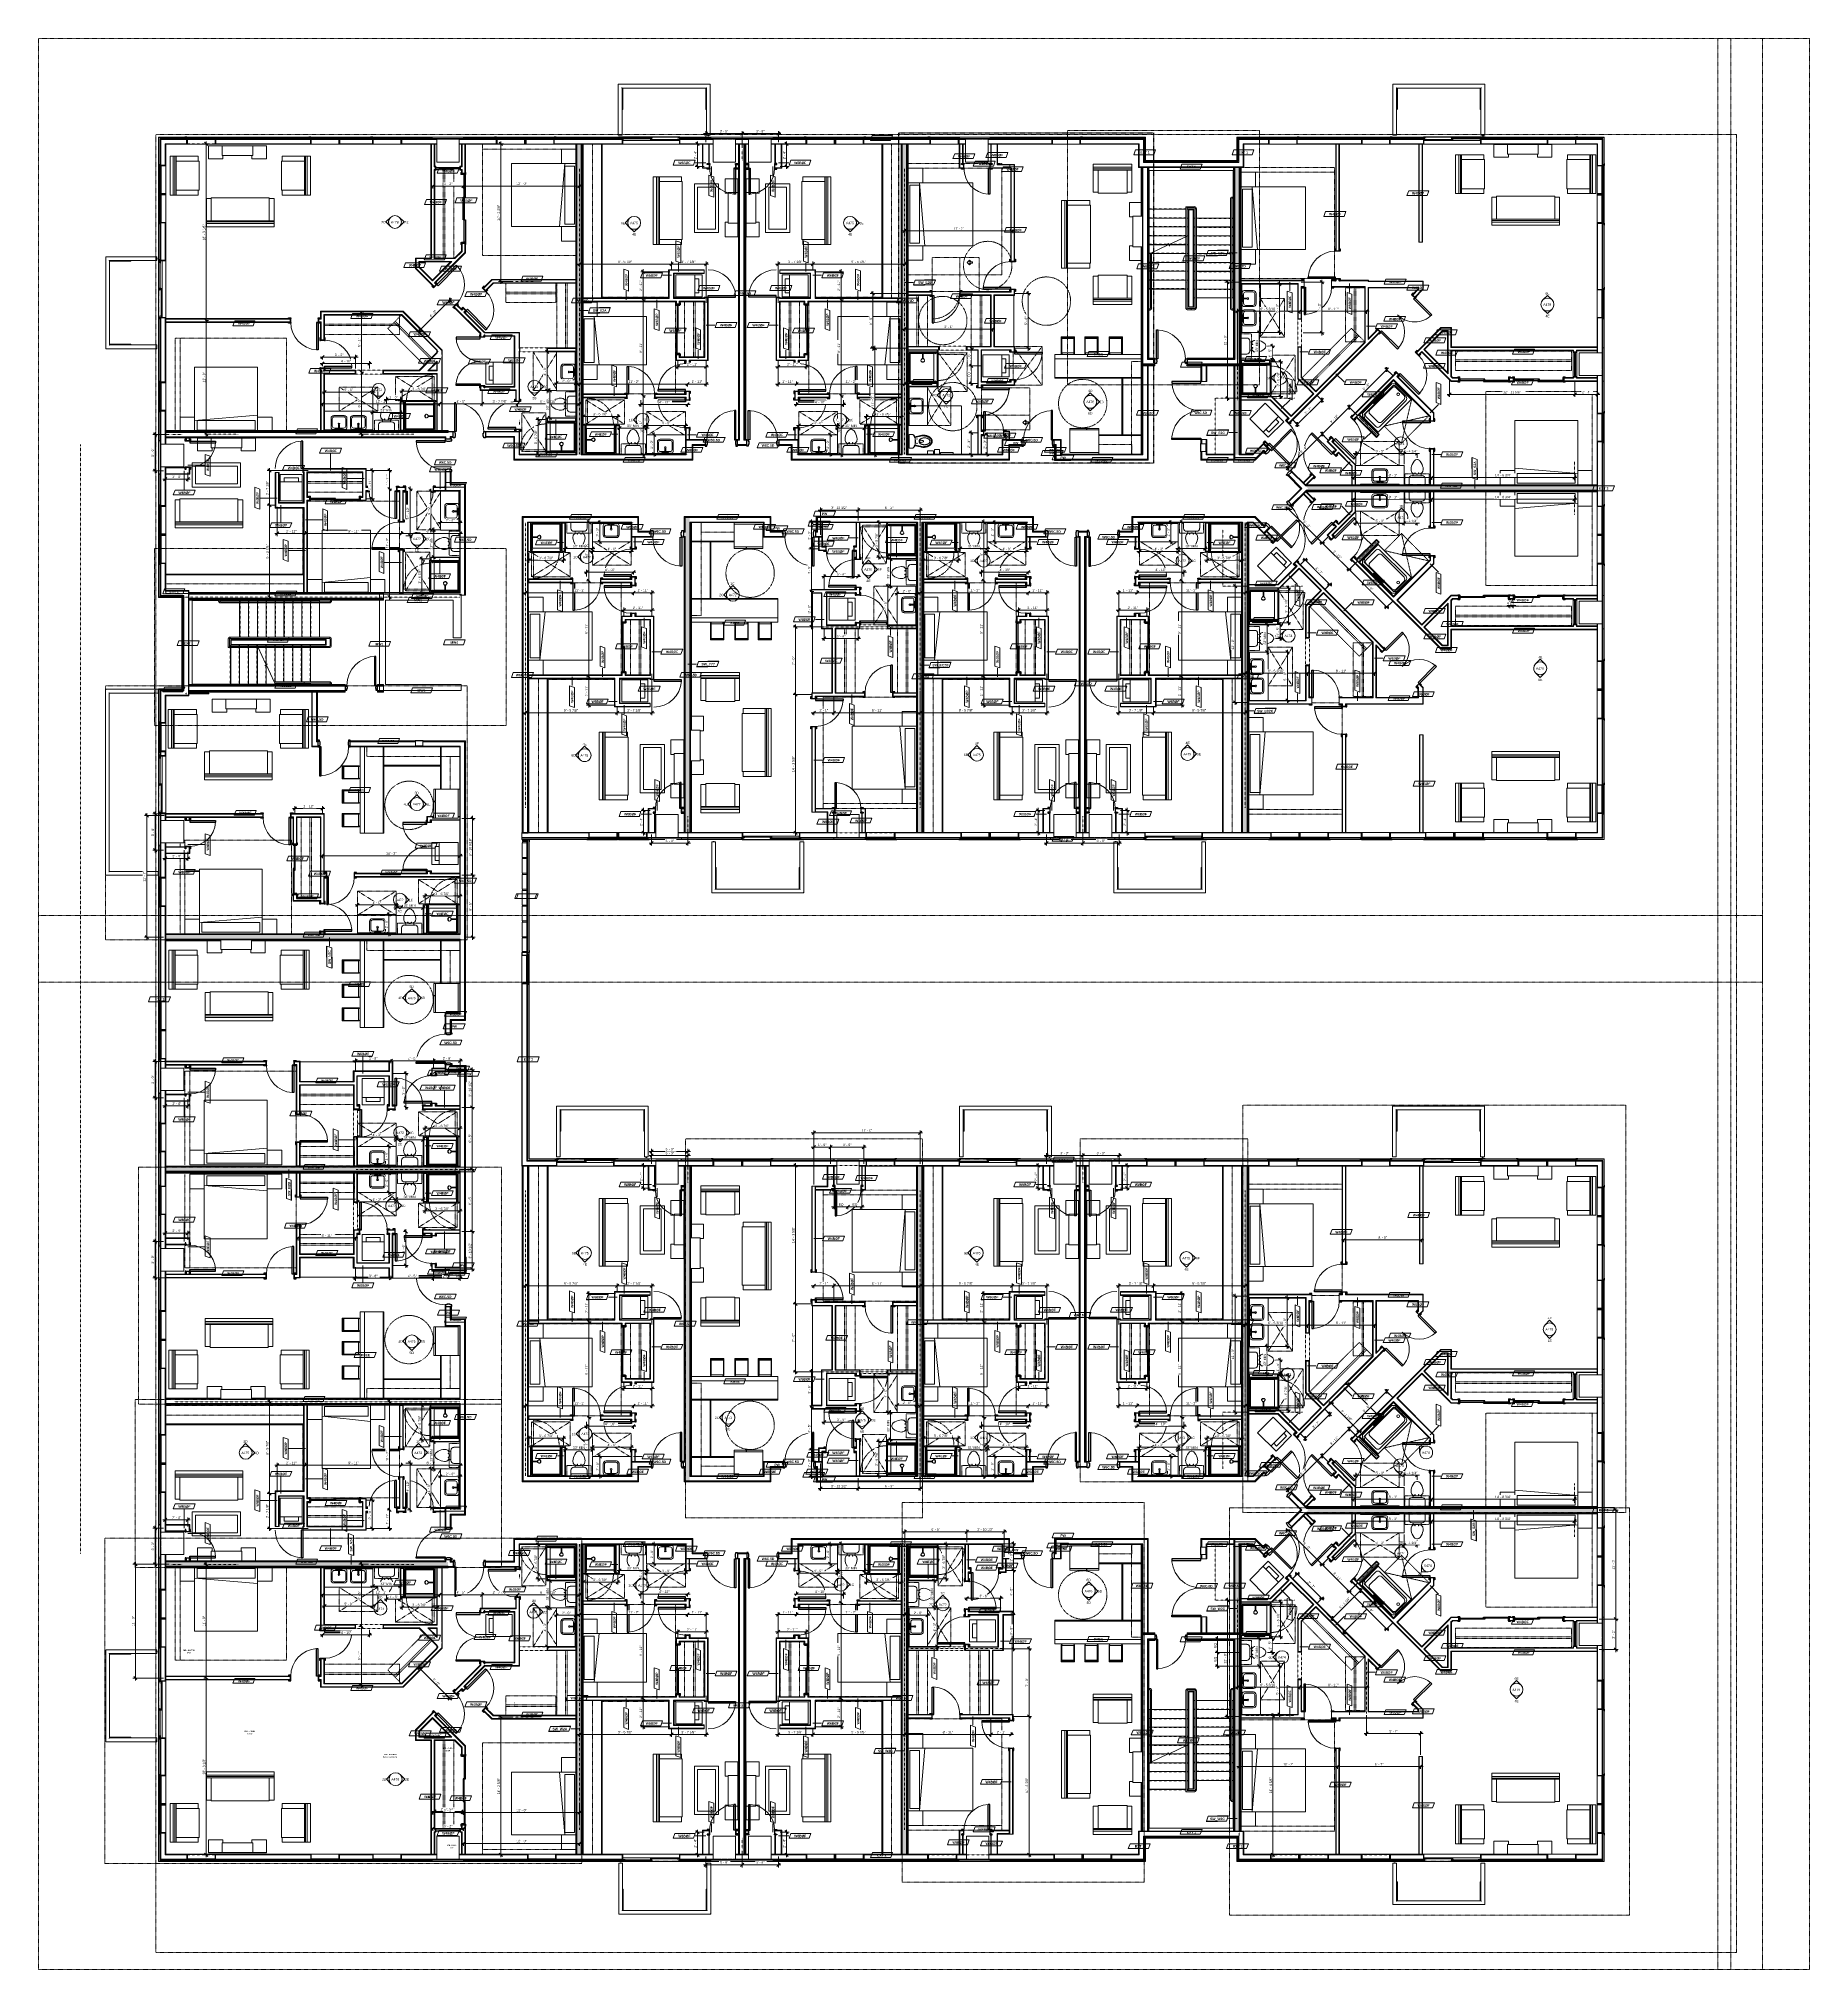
# Model space of a CAD drawing. Header units: inches. Extents: x -4010 to -1814, y 9846 to 12241.
import ezdxf

# ---------------------------------------------------------------- set-up
doc = ezdxf.new("R2010")
doc.units = ezdxf.units.IN
doc.header["$MEASUREMENT"] = 0
for name, pattern in [('Aligning Line 1_8_', [0.25, 0.125, -0.125]), ('Aligning Line 1_8__2_', [0.25, 0.125, -0.125]), ('Dash', [0.25, 0.125, -0.125]), ('Dash 3_32_', [0.1875, 0.09375, -0.09375]), ('Dash_2_', [0.25, 0.125, -0.125]), ('Hidden', [0.28125, 0.1875, -0.09375]), ('Overhead', [0.15625, 0.09375, -0.0625]), ('Overhead 1_16_', [0.101562, 0.0625, -0.039062])]:
    doc.linetypes.add(name, pattern=pattern)
for name, color, linetype, lineweight in [('0-1', 7, 'Continuous', 5), ('0-2', 7, 'Continuous', 9), ('0-3', 8, 'Continuous', 9), ('A-ANNO-DIMS', 211, 'Continuous', 9), ('A-ANNO-DIMS-32', 211, 'Continuous', 9), ('A-AREA-IDEN', 2, 'Continuous', 9), ('A-DETL-1', 90, 'Dash 3_32_', 18), ('A-DETL-GENF-1', 7, 'Continuous', 9), ('A-DETL-GENF-2', 92, 'Continuous', 18), ('A-DETL-GENF-3', 92, 'Overhead', 9), ('A-DETL-GENF-HDLN-1', 7, 'Dash', 9), ('A-DETL-GENF-HDLN-2', 1, 'Continuous', 18), ('A-DETL-MEDM', 33, 'Continuous', 30), ('A-DOOR', 31, 'Continuous', 18), ('A-DOOR-1', 7, 'Continuous', 9), ('A-DOOR-2', 10, 'Continuous', 30), ('A-DOOR-3', 31, 'Continuous', 9), ('A-DOOR-4', 31, 'Continuous', 30), ('A-DOOR-FRAM-1', 7, 'Continuous', 9), ('A-DOOR-FRAM-2', 10, 'Continuous', 30), ('A-DOOR-FRAM-3', 31, 'Continuous', 30), ('A-FLOR-HRAL-1', 7, 'Continuous', 9), ('A-GENM', 5, 'Continuous', 9), ('A-GENM-1', 7, 'Continuous', 9), ('A-GENM-HDLN', 13, 'Dash', 9), ('A-GLAZ', 151, 'Continuous', 18), ('A-GLAZ-1', 10, 'Continuous', 30), ('A-GLAZ-2', 7, 'Continuous', 9), ('A-GLAZ-CWMG-1', 7, 'Continuous', 9), ('A-WALL', 113, 'Continuous', 18), ('A-WALL-1', 7, 'Continuous', 9), ('A-WALL-2', 250, 'Continuous', 18), ('A-WALL-3', 113, 'Continuous', 9), ('A-WALL-IDEN', 211, 'Continuous', 9), ('E-FIRE-1', 7, 'Continuous', 9), ('G-ANNO-SYMB', 111, 'Aligning Line 1_8_', 9), ('G-ANNO-SYMB-1', 147, 'Aligning Line 1_8_', 9), ('G-ANNO-SYMB-2', 147, 'Aligning Line 1_8__2_', 9), ('G-ANNO-SYMB-3', 111, 'Continuous', 9), ('G-ANNO-SYMB-4', 111, 'Dash_2_', 9), ('I-FURN', 30, 'Continuous', 9), ('I-FURN-HDLN', 30, 'Dash', 9), ('I-WALL-1', 21, 'Continuous', 18), ('I-WALL-2', 241, 'Continuous', 5), ('I-WALL-3', 7, 'Continuous', 9), ('I-WALL-4', 2, 'Continuous', 9), ('P-SANR-FIXT', 6, 'Continuous', 9), ('P-SANR-FIXT-1', 6, 'Hidden', 9), ('P-SANR-FIXT-HDLN', 131, 'Dash', 9), ('Q-CASE', 31, 'Continuous', 9), ('Q-CASE-1', 31, 'Dash', 9), ('Q-CASE-HDLN', 31, 'Dash', 9), ('Q-SPCQ', 91, 'Continuous', 9), ('S-BEAM-1', 7, 'Continuous', 9), ('S-FNDN-1', 7, 'Continuous', 9), ('S-STRS-1', 7, 'Continuous', 9), ('S-STRS-2', 7, 'Overhead 1_16_', 9), ('S-STRS-MBND-1', 7, 'Continuous', 9)]:
    doc.layers.add(name, color=color, linetype=linetype, lineweight=lineweight)
doc.layers.add('0-4', color=50, linetype='Dash_2_')
doc.styles.add('Century Gothic', font='ufonts.com_century-gothic.ttf', dxfattribs={"height": 3})
doc.styles.add('Century Gothic_B', font='GOTHICB.TTF', dxfattribs={"height": 1.5})
doc.styles.add('Century Gothic_B_1', font='GOTHICB.TTF', dxfattribs={"height": 3})
doc.dimstyles.new('OD_1__HACK_2', dxfattribs={"dimscale": 12, "dimtxt": 3.132505, "dimasz": 0.333333, "dimexe": 0.25, "dimexo": 0.166667, "dimgap": 0.041667, "dimtad": 1, "dimdec": 4, "dimrnd": 0.0625, "dimzin": 3, "dimdsep": 46, "dimlunit": 4, "dimtxsty": 'Century Gothic', "dimblk1": 'OBLIQUE', "dimblk2": 'OBLIQUE', "dimsah": 1, "dimcen": 0.09, "dimdle": 0.25, "dimazin": 0, "dimtfac": 1, "dimtdec": 4, "dimtix": 1, "dimtmove": 0, "dimatfit": 3, "dimfxl": 1, "dimtvp": 1, "dimtfill": 1, "dimfrac": 2, "dimtolj": 1, "dimtzin": 0, "dimarcsym": 2})
doc.dimstyles.new('OD_1__HACK_2_1', dxfattribs={"dimscale": 12, "dimtxt": 3.132505, "dimasz": 0.333333, "dimexe": 0.25, "dimexo": 0.166667, "dimgap": 0.041667, "dimtad": 1, "dimdec": 4, "dimrnd": 0.0625, "dimzin": 3, "dimdsep": 46, "dimlunit": 4, "dimtxsty": 'Century Gothic', "dimblk1": 'OBLIQUE', "dimblk2": 'OBLIQUE', "dimsah": 1, "dimcen": 0.09, "dimdle": 0.25, "dimazin": 0, "dimtfac": 1, "dimtdec": 4, "dimtix": 1, "dimtmove": 0, "dimatfit": 3, "dimfxl": 1, "dimtvp": 1, "dimtfill": 1, "dimfrac": 2, "dimtolj": 1, "dimtzin": 0, "dimarcsym": 2})

# ---------------------------------------------------------------- blocks, each defined once
blk = doc.blocks.new('Door-Sliding-Marvin-2_Panel_Patio_Door-Essential - ESSPD60610 - 2nd floor-3086103-UNIT PLANS - 2ND _ 3RD FLOOR')
at = {"layer": 'A-DETL-GENF-1'}
for p, q in [((-32.9, 3), (-32.9, 2.5)), ((-32.6, 3), (-32.6, 2.5))]:
    blk.add_line(p, q, dxfattribs=at)
at = {"layer": 'A-DETL-GENF-2'}
for p, q in [((-37.2, 3.4), (-37.2, 3.5)), ((-35.8, 3.5), (-37.2, 3.5)), ((-35.9, 3.4), (-37.2, 3.4)), ((-35.9, 3.4), (-35.9, 3.3)), ((-35.8, 3.3), (-35.9, 3.3)), ((-35, 4.5), (-35.8, 4.5)), ((-35.8, 4.5), (-35.8, 0.1)), ((-35.8, 0.1), (-34.3, 0.1)), ((-35.1, 0), (-35.8, 0)), ((-35.8, 0), (-35.8, -4.4)), ((-35.5, 1.9), (-35.5, 0.5)), ((-35.5, 1.9), (-34.3, 1.9)), ((-35.5, 0.5), (-34.4, 0.5)), ((-35.1, -4.4), (-35.1, 0)), ((-35, 3.6), (-35, 4.5)), ((-34.3, 3.6), (-35, 3.6)), ((-34.8, 3.4), (-32.5, 3.4)), ((-34.8, 2.2), (-34.8, 3.4)), ((-32.4, 2.2), (-34.8, 2.2)), ((-34.4, 0.5), (-34.3, 0.4)), ((-34.3, 3.4), (-34.3, 3.6)), ((-34.3, 1.9), (-34.3, 2.2)), ((-34.3, 0.1), (-34.3, 0.4)), ((-32.4, 3.1), (-33.1, 3.1)), ((-33.1, 3.1), (-33.1, 2.4)), ((-33.1, 2.4), (-32.3, 2.4)), ((-33, 3), (-33, 3.1)), ((-33, 2.5), (-33, 2.4)), ((-32.5, 3.4), (-32.4, 3.1)), ((-32.3, 2.2), (-32.4, 2.2)), ((-32.3, 2.4), (-32.3, 2.2)), ((35.1, 0), (35.1, -4.4)), ((35.7, 0), (35.1, 0)), ((35.7, -4.4), (35.7, 0)), ((-35.8, -4.4), (-35.1, -4.4)), ((35.1, -4.4), (35.7, -4.4))]:
    blk.add_line(p, q, dxfattribs=at)
at = {"layer": 'A-DETL-GENF-HDLN-1'}
blk.add_line((1.8, 4.2), (33, 4.2), dxfattribs=at)
at = {"layer": 'A-DETL-GENF-HDLN-2'}
for p, q in [((-32.9, 3), (-32.9, 2.5)), ((-32.6, 3), (-32.6, 2.5)), ((-1.3, 3.4), (-1.4, 3.1)), ((-1.4, 3.1), (-0.7, 3.1)), ((-0.7, 2.4), (-1.4, 2.4)), ((-1.4, 2.4), (-1.4, 2.2)), ((-1.4, 2.2), (-1.3, 2.2)), ((0.9, 3.4), (-1.3, 3.4)), ((-1.3, 2.2), (0.9, 2.2)), ((-1.1, 3), (-1.1, 2.5)), ((-0.9, 3), (-0.9, 2.5)), ((0.2, 2.1), (-0.9, 2)), ((-0.9, 0.5), (-0.9, 2)), ((-0.9, 1.8), (1.3, 1.8)), ((1.3, 0.5), (-0.9, 0.5)), ((-0.8, 3), (-0.8, 3.1)), ((-0.8, 2.5), (-0.8, 2.4)), ((-0.7, 3.1), (-0.7, 2.4)), ((-0.4, 1.9), (0.4, 2)), ((-0.4, 1.8), (-0.4, 1.9)), ((-0.2, 1.8), (-0.4, 1.8)), ((-0.2, 4.3), (-0.2, 3.8)), ((0.3, 4.3), (-0.2, 4.3)), ((-0.2, 3.8), (1.5, 3.8)), ((-0.2, 1.9), (0.9, 2)), ((-0.2, 1.9), (-0.2, 1.9)), ((-0.2, 1.8), (-0.2, 1.8)), ((0.2, 2.2), (0.2, 2.1)), ((0.2, 2.1), (0.4, 2.1)), ((0.2, 2.1), (0.2, 2)), ((0.6, 4.6), (0.3, 4.3)), ((0.4, 2.1), (0.4, 2)), ((1.4, 4.6), (0.6, 4.6)), ((0.7, 1.4), (0.7, 0.7)), ((1.4, 1.4), (0.7, 1.4)), ((0.7, 0.7), (1.4, 0.7)), ((0.8, 1.3), (0.8, 1.4)), ((0.8, 0.8), (0.8, 0.7)), ((0.9, 2), (0.9, 3.4)), ((0.9, 1.3), (0.9, 0.8)), ((1.1, 1.3), (1.1, 0.8)), ((1.3, 1.8), (1.4, 1.4)), ((1.4, 0.6), (1.3, 0.5)), ((1.4, 4.3), (1.4, 4.6)), ((1.4, 4.3), (1.5, 4.3)), ((1.4, 0.7), (1.4, 0.6)), ((1.5, 3.9), (1.5, 4.3)), ((1.7, 3.9), (1.5, 3.9)), ((1.5, 3.9), (1.8, 3.9)), ((1.5, 3.8), (1.5, 3.9)), ((1.6, 4.1), (1.6, 4.2)), ((1.8, 4.2), (1.6, 4.2)), ((1.6, 4.1), (1.7, 4.1)), ((1.7, 4.1), (1.7, 3.9)), ((1.8, 3.9), (1.8, 4.2)), ((32.5, 1.8), (32.4, 1.4)), ((32.4, 1.4), (33.2, 1.4)), ((33.2, 0.7), (32.4, 0.7)), ((32.4, 0.7), (32.4, 0.6)), ((32.4, 0.6), (32.5, 0.5)), ((34.8, 1.8), (32.5, 1.8)), ((32.5, 0.5), (34.8, 0.5)), ((32.7, 1.3), (32.7, 0.8)), ((32.9, 1.3), (32.9, 0.8)), ((33, 4.2), (33.1, 4.2)), ((33, 3.9), (33, 4.2)), ((33.1, 4.1), (33, 4.1)), ((33, 4.1), (33, 3.9)), ((33, 3.9), (33.3, 3.9)), ((33.3, 3.9), (33, 3.9)), ((33, 1.3), (33, 1.4)), ((33, 0.8), (33, 0.7)), ((33.1, 4.1), (33.1, 4.2)), ((33.2, 1.4), (33.2, 0.7)), ((33.3, 3.9), (33.3, 4.3)), ((33.4, 4.3), (33.3, 4.3)), ((33.3, 3.8), (33.3, 3.9)), ((35, 3.8), (33.3, 3.8)), ((33.4, 4.3), (33.4, 4.6)), ((33.4, 4.6), (34.2, 4.6)), ((34.2, 4.6), (34.4, 4.3)), ((34.2, 3.4), (34.2, 3.6)), ((34.2, 3.6), (35, 3.6)), ((34.8, 3.4), (34.2, 3.4)), ((34.8, 2.2), (34.2, 2.2)), ((34.2, 1.9), (34.2, 2.2)), ((35.5, 1.9), (34.2, 1.9)), ((34.4, 0.5), (34.2, 0.4)), ((34.2, 0.1), (34.2, 0.4)), ((35.7, 0.1), (34.2, 0.1)), ((34.4, 4.3), (35, 4.3)), ((35.5, 0.5), (34.4, 0.5)), ((34.8, 2.2), (34.8, 3.4)), ((34.8, 0.5), (34.8, 1.8)), ((35, 4.5), (35.7, 4.5)), ((35, 3.6), (35, 4.5)), ((35.5, 1.9), (35.5, 0.5)), ((35.7, 4.5), (35.7, 0.1)), ((35.7, 3.5), (37.2, 3.5)), ((35.7, 3.3), (35.9, 3.3)), ((35.9, 3.4), (35.9, 3.3)), ((35.9, 3.4), (37.2, 3.4)), ((37.2, 3.4), (37.2, 3.5))]:
    blk.add_line(p, q, dxfattribs=at)
at = {"layer": 'A-DOOR'}
for p, q in [((-33, 3.1), (-0.8, 3.1)), ((-33, 3), (-0.8, 3)), ((-33, 2.5), (-0.8, 2.5)), ((-33, 2.4), (-0.8, 2.4)), ((0.8, 1.4), (33, 1.4)), ((0.8, 1.3), (33, 1.3)), ((0.8, 0.8), (33, 0.8)), ((0.8, 0.7), (33, 0.7))]:
    blk.add_line(p, q, dxfattribs=at)
at = {"layer": 'A-DOOR-1'}
for p, q in [((-40.7, 4.7), (35.7, 4.7)), ((-40.7, 4.7), (-40.7, 4.4)), ((35.7, 4.4), (-40.7, 4.4)), ((35.7, 4.7), (35.7, 4.4))]:
    blk.add_line(p, q, dxfattribs=at)
at = {"layer": 'A-DOOR-FRAM-1'}
for p, q in [((35.7, 4.5), (-35.8, 4.5)), ((-35.8, 4.5), (-35.8, 0.1)), ((-35.8, 0.1), (35.7, 0.1)), ((35.7, 0.1), (35.7, 4.5))]:
    blk.add_line(p, q, dxfattribs=at)
blk = doc.blocks.new('Door-Sliding-Marvin-2_Panel_Patio_Door-Essential - ESSPD60610 - 2nd floor-3095615-UNIT PLANS - 2ND _ 3RD FLOOR')
at = {"layer": 'A-DETL-GENF-1'}
for p, q in [((-32.9, -3), (-32.9, -2.5)), ((-32.6, -3), (-32.6, -2.5))]:
    blk.add_line(p, q, dxfattribs=at)
at = {"layer": 'A-DETL-GENF-2'}
for p, q in [((-35.8, 4.4), (-35.1, 4.4)), ((-35.8, 0), (-35.8, 4.4)), ((-35.1, 4.4), (-35.1, 0)), ((35.1, 4.4), (35.7, 4.4)), ((35.1, 0), (35.1, 4.4)), ((35.7, 4.4), (35.7, 0)), ((-37.2, -3.4), (-37.2, -3.5)), ((-35.9, -3.4), (-37.2, -3.4)), ((-35.8, -3.5), (-37.2, -3.5)), ((-35.8, -3.3), (-35.9, -3.3)), ((-35.9, -3.4), (-35.9, -3.3)), ((-35.1, 0), (-35.8, 0)), ((-35.8, -0.1), (-34.3, -0.1)), ((-35.8, -4.5), (-35.8, -0.1)), ((-35, -4.5), (-35.8, -4.5)), ((-35.5, -0.5), (-34.4, -0.5)), ((-35.5, -1.9), (-35.5, -0.5)), ((-35.5, -1.9), (-34.3, -1.9)), ((-34.3, -3.6), (-35, -3.6)), ((-35, -3.6), (-35, -4.5)), ((-32.4, -2.2), (-34.8, -2.2)), ((-34.8, -2.2), (-34.8, -3.4)), ((-34.8, -3.4), (-32.5, -3.4)), ((-34.4, -0.5), (-34.3, -0.4)), ((-34.3, -0.1), (-34.3, -0.4)), ((-34.3, -1.9), (-34.3, -2.2)), ((-34.3, -3.4), (-34.3, -3.6)), ((-33.1, -2.4), (-32.3, -2.4)), ((-33.1, -3.1), (-33.1, -2.4)), ((-32.4, -3.1), (-33.1, -3.1)), ((-33, -2.5), (-33, -2.4)), ((-33, -3), (-33, -3.1)), ((-32.5, -3.4), (-32.4, -3.1)), ((-32.3, -2.3), (-32.4, -2.2)), ((-32.3, -2.4), (-32.3, -2.3)), ((35.7, 0), (35.1, 0))]:
    blk.add_line(p, q, dxfattribs=at)
at = {"layer": 'A-DETL-GENF-HDLN-1'}
blk.add_line((1.8, -4.2), (33, -4.2), dxfattribs=at)
at = {"layer": 'A-DETL-GENF-HDLN-2'}
for p, q in [((-32.9, -3), (-32.9, -2.5)), ((-32.6, -3), (-32.6, -2.5)), ((-1.4, -2.4), (-1.4, -2.3)), ((-1.4, -2.3), (-1.3, -2.2)), ((-0.7, -2.4), (-1.4, -2.4)), ((-1.3, -3.4), (-1.4, -3.1)), ((-1.4, -3.1), (-0.7, -3.1)), ((-1.3, -2.2), (0.9, -2.2)), ((0.9, -3.4), (-1.3, -3.4)), ((-1.1, -3), (-1.1, -2.5)), ((1.3, -0.5), (-0.9, -0.5)), ((-0.9, -0.5), (-0.9, -2)), ((-0.9, -1.8), (1.3, -1.8)), ((0.2, -2.1), (-0.9, -2)), ((-0.9, -3), (-0.9, -2.5)), ((-0.8, -2.5), (-0.8, -2.4)), ((-0.8, -3), (-0.8, -3.1)), ((-0.7, -3.1), (-0.7, -2.4)), ((-0.2, -1.8), (-0.4, -1.8)), ((-0.4, -1.8), (-0.4, -1.9)), ((-0.4, -1.9), (0.4, -2)), ((-0.2, -1.8), (-0.2, -1.8)), ((-0.2, -1.9), (-0.2, -1.9)), ((-0.2, -1.9), (0.9, -2)), ((-0.2, -4.3), (-0.2, -3.8)), ((-0.2, -3.8), (1.5, -3.8)), ((0.3, -4.3), (-0.2, -4.3)), ((0.2, -2.1), (0.2, -2)), ((0.2, -2.1), (0.4, -2.1)), ((0.2, -2.2), (0.2, -2.1)), ((0.6, -4.6), (0.3, -4.3)), ((0.4, -2.1), (0.4, -2)), ((1.4, -4.6), (0.6, -4.6)), ((0.7, -1.4), (0.7, -0.7)), ((0.7, -0.7), (1.4, -0.7)), ((1.4, -1.4), (0.7, -1.4)), ((0.8, -0.8), (0.8, -0.7)), ((0.8, -1.3), (0.8, -1.4)), ((0.9, -1.3), (0.9, -0.8)), ((0.9, -2), (0.9, -3.4)), ((1.1, -1.3), (1.1, -0.8)), ((1.4, -0.6), (1.3, -0.5)), ((1.3, -1.8), (1.4, -1.4)), ((1.4, -0.7), (1.4, -0.6)), ((1.4, -4.3), (1.5, -4.3)), ((1.4, -4.3), (1.4, -4.6)), ((1.5, -3.8), (1.5, -3.9)), ((1.5, -3.9), (1.5, -4.3)), ((1.7, -3.9), (1.5, -3.9)), ((1.5, -3.9), (1.8, -3.9)), ((1.6, -4.1), (1.6, -4.2)), ((1.6, -4.1), (1.7, -4.1)), ((1.8, -4.2), (1.6, -4.2)), ((1.7, -4.1), (1.7, -3.9)), ((1.8, -3.9), (1.8, -4.2)), ((32.4, -0.6), (32.5, -0.5)), ((32.4, -0.7), (32.4, -0.6)), ((33.2, -0.7), (32.4, -0.7)), ((32.5, -1.8), (32.4, -1.4)), ((32.4, -1.4), (33.2, -1.4)), ((32.5, -0.5), (34.8, -0.5)), ((34.8, -1.8), (32.5, -1.8)), ((32.7, -1.3), (32.7, -0.8)), ((32.9, -1.3), (32.9, -0.8)), ((33, -0.8), (33, -0.7)), ((33, -1.3), (33, -1.4)), ((33, -3.9), (33.3, -3.9)), ((33.3, -3.9), (33, -3.9)), ((33, -4.1), (33, -3.9)), ((33, -3.9), (33, -4.2)), ((33.1, -4.1), (33, -4.1)), ((33, -4.2), (33.1, -4.2)), ((33.1, -4.1), (33.1, -4.2)), ((33.2, -1.4), (33.2, -0.7)), ((33.3, -3.8), (33.3, -3.9)), ((35, -3.8), (33.3, -3.8)), ((33.3, -3.9), (33.3, -4.3)), ((33.4, -4.3), (33.3, -4.3)), ((33.4, -4.3), (33.4, -4.6)), ((33.4, -4.6), (34.2, -4.6)), ((35.7, -0.1), (34.2, -0.1)), ((34.2, -0.1), (34.2, -0.4)), ((34.4, -0.5), (34.2, -0.4)), ((35.5, -1.9), (34.2, -1.9)), ((34.2, -1.9), (34.2, -2.2)), ((34.8, -2.2), (34.2, -2.2)), ((34.8, -3.4), (34.2, -3.4)), ((34.2, -3.4), (34.2, -3.6)), ((34.2, -3.6), (35, -3.6)), ((34.2, -4.6), (34.4, -4.3)), ((35.5, -0.5), (34.4, -0.5)), ((34.4, -4.3), (35, -4.3)), ((34.8, -0.5), (34.8, -1.8)), ((34.8, -2.2), (34.8, -3.4)), ((35, -3.6), (35, -4.5)), ((35, -4.5), (35.7, -4.5)), ((35.5, -1.9), (35.5, -0.5)), ((35.7, -4.5), (35.7, -0.1)), ((35.7, -3.3), (35.9, -3.3)), ((35.7, -3.5), (37.2, -3.5)), ((35.9, -3.4), (35.9, -3.3)), ((35.9, -3.4), (37.2, -3.4)), ((37.2, -3.4), (37.2, -3.5))]:
    blk.add_line(p, q, dxfattribs=at)
at = {"layer": 'A-DOOR'}
for p, q in [((-33, -2.4), (-0.8, -2.4)), ((-33, -2.5), (-0.8, -2.5)), ((-33, -3), (-0.8, -3)), ((-33, -3.1), (-0.8, -3.1)), ((0.8, -0.7), (33, -0.7)), ((0.8, -0.8), (33, -0.8)), ((0.8, -1.3), (33, -1.3)), ((0.8, -1.4), (33, -1.4))]:
    blk.add_line(p, q, dxfattribs=at)
at = {"layer": 'A-DOOR-1'}
for p, q in [((-40.7, -4.4), (35.7, -4.4)), ((-40.7, -4.4), (-40.7, -4.7)), ((35.7, -4.7), (-40.7, -4.7)), ((35.7, -4.4), (35.7, -4.7))]:
    blk.add_line(p, q, dxfattribs=at)
at = {"layer": 'A-DOOR-FRAM-1'}
for p, q in [((-35.8, -0.1), (35.7, -0.1)), ((-35.8, -4.5), (-35.8, -0.1)), ((35.7, -4.5), (-35.8, -4.5)), ((35.7, -0.1), (35.7, -4.5))]:
    blk.add_line(p, q, dxfattribs=at)
blk = doc.blocks.new('Window-Double_Hung-Marvin-Essential - ESDH3066 - 2nd Floor-3033825-UNIT PLANS - 2ND _ 3RD FLOOR')
at = {"layer": 'A-DETL-GENF-HDLN-1'}
blk.add_line((16.1, 4.5), (-16.5, 4.5), dxfattribs=at)
at = {"layer": 'A-DETL-GENF-HDLN-2'}
for p, q in [((-19.3, 3.5), (-19.3, 3.4)), ((-17.8, 3.5), (-19.3, 3.5)), ((-19.3, 3.4), (-17.9, 3.4)), ((-17.9, 3.4), (-17.9, 3.3)), ((-17.9, 3.3), (-17.8, 3.3)), ((-17.8, 4.5), (-17.2, 4.5)), ((-17.8, 4.5), (-17.8, 1.4)), ((-16.7, 1.4), (-17.8, 1.4)), ((-17.1, 4.1), (-17.2, 4.5)), ((-17.1, 4.1), (-16.2, 4.1)), ((-17.1, 1.4), (-17.1, -4.4)), ((-16.9, 4.5), (-16.9, 4.1)), ((-16.3, 4.5), (-16.9, 4.5)), ((-16.4, 4), (-16.7, 4)), ((-16.7, 4), (-16.7, 1.4)), ((-15.3, 3.9), (-16.6, 3.9)), ((-16.6, 3), (-16.6, 3.9)), ((-16.6, 3), (-15.3, 3)), ((-15.3, 2.7), (-16.6, 2.7)), ((-16.6, 1.8), (-16.6, 2.7)), ((-16.6, 1.8), (-15.3, 1.8)), ((-16.4, 4.1), (-16.4, 4)), ((-16.3, 4.3), (-16.3, 4.5)), ((-16.2, 4.3), (-16.3, 4.3)), ((-16.2, 4.5), (-16.1, 4.5)), ((-16.2, 4.5), (-16.2, 4.3)), ((-16.2, 4.2), (-16.1, 4.2)), ((-16.2, 4.1), (-16.2, 4.2)), ((-16.1, 4.2), (-16.1, 4.5)), ((-15.9, 3.1), (-15.9, 3.8)), ((-15.9, 3.8), (-15.3, 3.8)), ((-15.3, 3.1), (-15.9, 3.1)), ((-15.9, 1.9), (-15.9, 2.6)), ((-15.9, 2.6), (-15.3, 2.6)), ((-15.3, 1.9), (-15.9, 1.9)), ((-15.8, 3.1), (-15.8, 3.8)), ((-15.8, 1.9), (-15.8, 2.6)), ((-15.5, 3.3), (-15.5, 3.7)), ((-15.5, 2), (-15.5, 2.5)), ((-15.3, 3.9), (-15.3, 3.9)), ((-15.3, 3.8), (-15.3, 3.9)), ((-15.3, 3), (-15.3, 3.1)), ((-15.3, 3.1), (-15.3, 3.1)), ((-15.3, 2.7), (-15.3, 2.7)), ((-15.3, 2.6), (-15.3, 2.7)), ((-15.3, 1.8), (-15.3, 1.9)), ((-15.3, 1.8), (-15.3, 1.8)), ((15.3, 3.9), (15.3, 3.9)), ((15.3, 3.8), (15.3, 3.9)), ((15.3, 3.9), (16.6, 3.9)), ((15.9, 3.8), (15.3, 3.8)), ((15.3, 3), (15.3, 3.1)), ((15.3, 3.1), (15.3, 3.1)), ((15.3, 3.1), (15.9, 3.1)), ((16.6, 3), (15.3, 3)), ((15.3, 2.7), (15.3, 2.7)), ((15.3, 2.6), (15.3, 2.7)), ((15.3, 2.7), (16.6, 2.7)), ((15.9, 2.6), (15.3, 2.6)), ((15.3, 1.8), (15.3, 1.9)), ((15.3, 1.9), (15.9, 1.9)), ((15.3, 1.8), (15.3, 1.8)), ((16.6, 1.8), (15.3, 1.8)), ((15.5, 3.3), (15.5, 3.7)), ((15.5, 2), (15.5, 2.5)), ((15.8, 3.1), (15.8, 3.8)), ((15.8, 1.9), (15.8, 2.6)), ((15.9, 3.1), (15.9, 3.8)), ((15.9, 1.9), (15.9, 2.6)), ((16.2, 4.5), (16.1, 4.5)), ((16.1, 4.2), (16.1, 4.5)), ((16.2, 4.2), (16.1, 4.2)), ((16.2, 4.5), (16.2, 4.3)), ((16.2, 4.3), (16.3, 4.3)), ((16.2, 4.1), (16.2, 4.2)), ((17.1, 4.1), (16.2, 4.1)), ((16.3, 4.3), (16.3, 4.5)), ((16.3, 4.5), (16.9, 4.5)), ((16.4, 4.1), (16.4, 4)), ((16.4, 4), (16.7, 4)), ((16.6, 3), (16.6, 3.9)), ((16.6, 1.8), (16.6, 2.7)), ((16.7, 4), (16.7, 1.4)), ((16.7, 1.4), (17.7, 1.4)), ((16.9, 4.5), (16.9, 4.1)), ((17.1, 4.1), (17.2, 4.5)), ((17.1, -4.4), (17.1, 1.4)), ((17.7, 4.5), (17.2, 4.5)), ((17.7, 4.5), (17.7, 1.4)), ((17.7, 3.5), (19.3, 3.5)), ((17.9, 3.3), (17.7, 3.3)), ((17.9, 3.4), (17.9, 3.3)), ((19.3, 3.4), (17.9, 3.4)), ((19.3, 3.5), (19.3, 3.4)), ((-17.1, -4.4), (-17.8, -4.4)), ((17.1, -4.4), (17.7, -4.4))]:
    blk.add_line(p, q, dxfattribs=at)
at = {"layer": 'A-GLAZ'}
for p, q in [((15.8, 3.8), (-15.8, 3.8)), ((15.8, 3.7), (-15.8, 3.7)), ((15.8, 3.3), (-15.8, 3.3)), ((15.8, 3.1), (-15.8, 3.1)), ((15.8, 2.6), (-15.8, 2.6)), ((15.8, 2.5), (-15.8, 2.5)), ((15.8, 2), (-15.8, 2)), ((15.8, 1.9), (-15.8, 1.9))]:
    blk.add_line(p, q, dxfattribs=at)
at = {"layer": 'A-GLAZ-1'}
for p, q in [((-17.8, 4.5), (-17.8, 1.4)), ((-17.8, 1.4), (-17.8, -4.4)), ((17.7, 1.4), (17.7, 4.5)), ((17.7, -4.4), (17.7, 1.4))]:
    blk.add_line(p, q, dxfattribs=at)
at = {"layer": 'A-GLAZ-2'}
for p, q in [((17.7, 4.5), (-17.8, 4.5)), ((-17.8, 1.4), (17.7, 1.4)), ((20.3, 4.7), (17.7, 4.7)), ((17.7, 4.7), (17.7, 4.5)), ((17.7, 4.4), (20.3, 4.4)), ((20.3, 4.4), (20.3, 4.7)), ((-17.8, -4.4), (17.7, -4.4))]:
    blk.add_line(p, q, dxfattribs=at)
blk = doc.blocks.new('Perforated Panel at Magic-Pak - hvac panel - 3rd floor-2505075-UNIT PLANS - 2ND _ 3RD FLOOR')
at = {"layer": 'A-GLAZ-2'}
for p, q in [((-19, 4.4), (19, 4.4)), ((19, 4.4), (-19, 4.4)), ((-19, 4.4), (-19, 4.4)), ((19, 4.4), (19, 4.4))]:
    blk.add_line(p, q, dxfattribs=at)
blk = doc.blocks.new('Window-Double_Hung-Marvin-Essential - ESDH3066 - 2nd Floor-3033827-UNIT PLANS - 2ND _ 3RD FLOOR')
at = {"layer": 'A-DETL-GENF-HDLN-1'}
blk.add_line((16.1, -4.5), (-16.5, -4.5), dxfattribs=at)
at = {"layer": 'A-DETL-GENF-HDLN-2'}
for p, q in [((-17.1, 4.4), (-17.8, 4.4)), ((-17.1, -1.4), (-17.1, 4.4)), ((17.1, 4.4), (17.7, 4.4)), ((17.1, 4.4), (17.1, -1.4)), ((-19.3, -3.5), (-19.3, -3.4)), ((-19.3, -3.4), (-17.9, -3.4)), ((-17.8, -3.5), (-19.3, -3.5)), ((-17.9, -3.4), (-17.9, -3.3)), ((-17.9, -3.3), (-17.8, -3.3)), ((-16.7, -1.4), (-17.8, -1.4)), ((-17.8, -4.5), (-17.8, -1.4)), ((-17.8, -4.5), (-17.2, -4.5)), ((-17.1, -4.1), (-17.2, -4.5)), ((-17.1, -4.1), (-16.2, -4.1)), ((-16.9, -4.5), (-16.9, -4.1)), ((-16.3, -4.5), (-16.9, -4.5)), ((-16.7, -4), (-16.7, -1.4)), ((-16.4, -4), (-16.7, -4)), ((-16.6, -1.8), (-15.3, -1.8)), ((-16.6, -1.8), (-16.6, -2.7)), ((-15.3, -2.7), (-16.6, -2.7)), ((-16.6, -3), (-15.3, -3)), ((-16.6, -3), (-16.6, -3.9)), ((-15.3, -3.9), (-16.6, -3.9)), ((-16.4, -4.1), (-16.4, -4)), ((-16.2, -4.3), (-16.3, -4.3)), ((-16.3, -4.3), (-16.3, -4.5)), ((-16.2, -4.1), (-16.2, -4.2)), ((-16.2, -4.2), (-16.1, -4.2)), ((-16.2, -4.5), (-16.2, -4.3)), ((-16.2, -4.5), (-16.1, -4.5)), ((-16.1, -4.2), (-16.1, -4.5)), ((-15.3, -1.9), (-15.9, -1.9)), ((-15.9, -1.9), (-15.9, -2.6)), ((-15.9, -2.6), (-15.3, -2.6)), ((-15.3, -3.1), (-15.9, -3.1)), ((-15.9, -3.1), (-15.9, -3.8)), ((-15.9, -3.8), (-15.3, -3.8)), ((-15.8, -1.9), (-15.8, -2.6)), ((-15.8, -3.1), (-15.8, -3.8)), ((-15.5, -2), (-15.5, -2.5)), ((-15.5, -3.3), (-15.5, -3.7)), ((-15.3, -1.8), (-15.3, -1.8)), ((-15.3, -1.8), (-15.3, -1.9)), ((-15.3, -2.6), (-15.3, -2.7)), ((-15.3, -2.7), (-15.3, -2.7)), ((-15.3, -3), (-15.3, -3.1)), ((-15.3, -3.1), (-15.3, -3.1)), ((-15.3, -3.8), (-15.3, -3.9)), ((-15.3, -3.9), (-15.3, -3.9)), ((15.3, -1.8), (15.3, -1.8)), ((16.6, -1.8), (15.3, -1.8)), ((15.3, -1.8), (15.3, -1.9)), ((15.3, -1.9), (15.9, -1.9)), ((15.3, -2.6), (15.3, -2.7)), ((15.9, -2.6), (15.3, -2.6)), ((15.3, -2.7), (15.3, -2.7)), ((15.3, -2.7), (16.6, -2.7)), ((15.3, -3), (15.3, -3.1)), ((16.6, -3), (15.3, -3)), ((15.3, -3.1), (15.3, -3.1)), ((15.3, -3.1), (15.9, -3.1)), ((15.3, -3.8), (15.3, -3.9)), ((15.9, -3.8), (15.3, -3.8)), ((15.3, -3.9), (15.3, -3.9)), ((15.3, -3.9), (16.6, -3.9)), ((15.5, -2), (15.5, -2.5)), ((15.5, -3.3), (15.5, -3.7)), ((15.8, -1.9), (15.8, -2.6)), ((15.8, -3.1), (15.8, -3.8)), ((15.9, -1.9), (15.9, -2.6)), ((15.9, -3.1), (15.9, -3.8)), ((16.2, -4.2), (16.1, -4.2)), ((16.1, -4.2), (16.1, -4.5)), ((16.2, -4.5), (16.1, -4.5)), ((17.1, -4.1), (16.2, -4.1)), ((16.2, -4.1), (16.2, -4.2)), ((16.2, -4.5), (16.2, -4.3)), ((16.2, -4.3), (16.3, -4.3)), ((16.3, -4.3), (16.3, -4.5)), ((16.3, -4.5), (16.9, -4.5)), ((16.4, -4.1), (16.4, -4)), ((16.4, -4), (16.7, -4)), ((16.6, -1.8), (16.6, -2.7)), ((16.6, -3), (16.6, -3.9)), ((16.7, -4), (16.7, -1.4)), ((16.7, -1.4), (17.7, -1.4)), ((16.9, -4.5), (16.9, -4.1)), ((17.1, -4.1), (17.2, -4.5)), ((17.7, -4.5), (17.2, -4.5)), ((17.7, -4.5), (17.7, -1.4)), ((17.9, -3.3), (17.7, -3.3)), ((17.7, -3.5), (19.3, -3.5)), ((17.9, -3.4), (17.9, -3.3)), ((19.3, -3.4), (17.9, -3.4)), ((19.3, -3.5), (19.3, -3.4))]:
    blk.add_line(p, q, dxfattribs=at)
at = {"layer": 'A-GLAZ'}
for p, q in [((15.8, -1.9), (-15.8, -1.9)), ((15.8, -2), (-15.8, -2)), ((15.8, -2.5), (-15.8, -2.5)), ((15.8, -2.6), (-15.8, -2.6)), ((15.8, -3.1), (-15.8, -3.1)), ((15.8, -3.3), (-15.8, -3.3)), ((15.8, -3.7), (-15.8, -3.7)), ((15.8, -3.8), (-15.8, -3.8))]:
    blk.add_line(p, q, dxfattribs=at)
at = {"layer": 'A-GLAZ-1'}
for p, q in [((-17.8, -1.4), (-17.8, 4.4)), ((17.7, 4.4), (17.7, -1.4)), ((-17.8, -4.5), (-17.8, -1.4)), ((17.7, -1.4), (17.7, -4.5))]:
    blk.add_line(p, q, dxfattribs=at)
at = {"layer": 'A-GLAZ-2'}
for p, q in [((-17.8, 4.4), (17.7, 4.4)), ((-17.8, -1.4), (17.7, -1.4)), ((17.7, -4.5), (-17.8, -4.5)), ((17.7, -4.4), (20.3, -4.4)), ((17.7, -4.7), (17.7, -4.5)), ((20.3, -4.7), (17.7, -4.7)), ((20.3, -4.4), (20.3, -4.7))]:
    blk.add_line(p, q, dxfattribs=at)
blk = doc.blocks.new('Perforated Panel at Magic-Pak - hvac panel - 3rd floor-2505074-UNIT PLANS - 2ND _ 3RD FLOOR')
at = {"layer": 'A-GLAZ-2'}
for p, q in [((19, -4.4), (-19, -4.4)), ((-19, -4.4), (19, -4.4)), ((-19, -4.4), (-19, -4.4)), ((19, -4.4), (19, -4.4))]:
    blk.add_line(p, q, dxfattribs=at)
blk = doc.blocks.new('Door-Sliding-Marvin-2_Panel_Patio_Door-Essential - ESSPD60610 - 2nd floor-3104481-UNIT PLANS - 2ND _ 3RD FLOOR')
at = {"layer": 'A-DETL-GENF-1'}
for p, q in [((-32.9, 3), (-32.9, 2.5)), ((-32.6, 3), (-32.6, 2.5))]:
    blk.add_line(p, q, dxfattribs=at)
at = {"layer": 'A-DETL-GENF-2'}
for p, q in [((-37.2, 3.4), (-37.2, 3.5)), ((-35.8, 3.5), (-37.2, 3.5)), ((-35.9, 3.4), (-37.2, 3.4)), ((-35.9, 3.4), (-35.9, 3.3)), ((-35.8, 3.3), (-35.9, 3.3)), ((-35, 4.5), (-35.8, 4.5)), ((-35.8, 4.5), (-35.8, 0.1)), ((-35.8, 0.1), (-34.3, 0.1)), ((-35.1, 0), (-35.8, 0)), ((-35.8, 0), (-35.8, -4.4)), ((-35.5, 1.9), (-35.5, 0.5)), ((-35.5, 1.9), (-34.3, 1.9)), ((-35.5, 0.5), (-34.4, 0.5)), ((-35.1, -4.4), (-35.1, 0)), ((-35, 3.6), (-35, 4.5)), ((-34.3, 3.6), (-35, 3.6)), ((-34.8, 3.4), (-32.5, 3.4)), ((-34.8, 2.2), (-34.8, 3.4)), ((-32.4, 2.2), (-34.8, 2.2)), ((-34.4, 0.5), (-34.3, 0.4)), ((-34.3, 3.4), (-34.3, 3.6)), ((-34.3, 1.9), (-34.3, 2.2)), ((-34.3, 0.1), (-34.3, 0.4)), ((-32.4, 3.1), (-33.1, 3.1)), ((-33.1, 3.1), (-33.1, 2.4)), ((-33.1, 2.4), (-32.3, 2.4)), ((-33, 3), (-33, 3.1)), ((-33, 2.5), (-33, 2.4)), ((-32.5, 3.4), (-32.4, 3.1)), ((-32.3, 2.2), (-32.4, 2.2)), ((-32.3, 2.4), (-32.3, 2.2)), ((35.1, 0), (35.1, -4.4)), ((35.7, 0), (35.1, 0)), ((35.7, -4.4), (35.7, 0)), ((-35.8, -4.4), (-35.1, -4.4)), ((35.1, -4.4), (35.7, -4.4))]:
    blk.add_line(p, q, dxfattribs=at)
at = {"layer": 'A-DETL-GENF-HDLN-1'}
blk.add_line((1.8, 4.2), (33, 4.2), dxfattribs=at)
at = {"layer": 'A-DETL-GENF-HDLN-2'}
for p, q in [((-32.9, 3), (-32.9, 2.5)), ((-32.6, 3), (-32.6, 2.5)), ((-1.3, 3.4), (-1.4, 3.1)), ((-1.4, 3.1), (-0.7, 3.1)), ((-0.7, 2.4), (-1.4, 2.4)), ((-1.4, 2.4), (-1.4, 2.2)), ((-1.4, 2.2), (-1.3, 2.2)), ((0.9, 3.4), (-1.3, 3.4)), ((-1.3, 2.2), (0.9, 2.2)), ((-1.1, 3), (-1.1, 2.5)), ((-0.9, 3), (-0.9, 2.5)), ((0.2, 2.1), (-0.9, 2)), ((-0.9, 0.5), (-0.9, 2)), ((-0.9, 1.8), (1.3, 1.8)), ((1.3, 0.5), (-0.9, 0.5)), ((-0.8, 3), (-0.8, 3.1)), ((-0.8, 2.5), (-0.8, 2.4)), ((-0.7, 3.1), (-0.7, 2.4)), ((-0.4, 1.9), (0.4, 2)), ((-0.4, 1.8), (-0.4, 1.9)), ((-0.2, 1.8), (-0.4, 1.8)), ((-0.2, 4.3), (-0.2, 3.8)), ((0.3, 4.3), (-0.2, 4.3)), ((-0.2, 3.8), (1.5, 3.8)), ((-0.2, 1.9), (0.9, 2)), ((-0.2, 1.9), (-0.2, 1.9)), ((-0.2, 1.8), (-0.2, 1.8)), ((0.2, 2.2), (0.2, 2.1)), ((0.2, 2.1), (0.4, 2.1)), ((0.2, 2.1), (0.2, 2)), ((0.6, 4.6), (0.3, 4.3)), ((0.4, 2.1), (0.4, 2)), ((1.4, 4.6), (0.6, 4.6)), ((0.7, 1.4), (0.7, 0.7)), ((1.4, 1.4), (0.7, 1.4)), ((0.7, 0.7), (1.4, 0.7)), ((0.8, 1.3), (0.8, 1.4)), ((0.8, 0.8), (0.8, 0.7)), ((0.9, 2), (0.9, 3.4)), ((0.9, 1.3), (0.9, 0.8)), ((1.1, 1.3), (1.1, 0.8)), ((1.3, 1.8), (1.4, 1.4)), ((1.4, 0.6), (1.3, 0.5)), ((1.4, 4.3), (1.4, 4.6)), ((1.4, 4.3), (1.5, 4.3)), ((1.4, 0.7), (1.4, 0.6)), ((1.5, 3.9), (1.5, 4.3)), ((1.7, 3.9), (1.5, 3.9)), ((1.5, 3.9), (1.8, 3.9)), ((1.5, 3.8), (1.5, 3.9)), ((1.6, 4.1), (1.6, 4.2)), ((1.8, 4.2), (1.6, 4.2)), ((1.6, 4.1), (1.7, 4.1)), ((1.7, 4.1), (1.7, 3.9)), ((1.8, 3.9), (1.8, 4.2)), ((32.5, 1.8), (32.4, 1.4)), ((32.4, 1.4), (33.2, 1.4)), ((33.2, 0.7), (32.4, 0.7)), ((32.4, 0.7), (32.4, 0.6)), ((32.4, 0.6), (32.5, 0.5)), ((34.8, 1.8), (32.5, 1.8)), ((32.5, 0.5), (34.8, 0.5)), ((32.7, 1.3), (32.7, 0.8)), ((32.9, 1.3), (32.9, 0.8)), ((33, 4.2), (33.1, 4.2)), ((33, 3.9), (33, 4.2)), ((33.1, 4.1), (33, 4.1)), ((33, 4.1), (33, 3.9)), ((33, 3.9), (33.3, 3.9)), ((33.3, 3.9), (33, 3.9)), ((33, 1.3), (33, 1.4)), ((33, 0.8), (33, 0.7)), ((33.1, 4.1), (33.1, 4.2)), ((33.2, 1.4), (33.2, 0.7)), ((33.3, 3.9), (33.3, 4.3)), ((33.4, 4.3), (33.3, 4.3)), ((33.3, 3.8), (33.3, 3.9)), ((35, 3.8), (33.3, 3.8)), ((33.4, 4.3), (33.4, 4.6)), ((33.4, 4.6), (34.2, 4.6)), ((34.2, 4.6), (34.4, 4.3)), ((34.2, 3.4), (34.2, 3.6)), ((34.2, 3.6), (35, 3.6)), ((34.8, 3.4), (34.2, 3.4)), ((34.8, 2.2), (34.2, 2.2)), ((34.2, 1.9), (34.2, 2.2)), ((35.5, 1.9), (34.2, 1.9)), ((34.4, 0.5), (34.2, 0.4)), ((34.2, 0.1), (34.2, 0.4)), ((35.7, 0.1), (34.2, 0.1)), ((34.4, 4.3), (35, 4.3)), ((35.5, 0.5), (34.4, 0.5)), ((34.8, 2.2), (34.8, 3.4)), ((34.8, 0.5), (34.8, 1.8)), ((35, 4.5), (35.7, 4.5)), ((35, 3.6), (35, 4.5)), ((35.5, 1.9), (35.5, 0.5)), ((35.7, 4.5), (35.7, 0.1)), ((35.7, 3.5), (37.2, 3.5)), ((35.7, 3.3), (35.9, 3.3)), ((35.9, 3.4), (35.9, 3.3)), ((35.9, 3.4), (37.2, 3.4)), ((37.2, 3.4), (37.2, 3.5))]:
    blk.add_line(p, q, dxfattribs=at)
at = {"layer": 'A-DOOR'}
for p, q in [((-33, 3.1), (-0.8, 3.1)), ((-33, 3), (-0.8, 3)), ((-33, 2.5), (-0.8, 2.5)), ((-33, 2.4), (-0.8, 2.4)), ((0.8, 1.4), (33, 1.4)), ((0.8, 1.3), (33, 1.3)), ((0.8, 0.8), (33, 0.8)), ((0.8, 0.7), (33, 0.7))]:
    blk.add_line(p, q, dxfattribs=at)
at = {"layer": 'A-DOOR-1'}
for p, q in [((-40.7, 4.7), (35.7, 4.7)), ((-40.7, 4.7), (-40.7, 4.4)), ((35.7, 4.4), (-40.7, 4.4)), ((35.7, 4.7), (35.7, 4.4))]:
    blk.add_line(p, q, dxfattribs=at)
at = {"layer": 'A-DOOR-FRAM-1'}
for p, q in [((35.7, 4.5), (-35.8, 4.5)), ((-35.8, 4.5), (-35.8, 0.1)), ((-35.8, 0.1), (35.7, 0.1)), ((35.7, 0.1), (35.7, 4.5))]:
    blk.add_line(p, q, dxfattribs=at)
blk = doc.blocks.new('Window-Double_Hung-Marvin-Essential - ESDH3066 - 2nd Floor-3033830-UNIT PLANS - 2ND _ 3RD FLOOR')
at = {"layer": 'A-DETL-GENF-HDLN-1'}
blk.add_line((16.1, -4.5), (-16.5, -4.5), dxfattribs=at)
at = {"layer": 'A-DETL-GENF-HDLN-2'}
for p, q in [((-17.1, 4.4), (-17.8, 4.4)), ((-17.1, -1.4), (-17.1, 4.4)), ((17.1, 4.4), (17.7, 4.4)), ((17.1, 4.4), (17.1, -1.4)), ((-19.3, -3.5), (-19.3, -3.4)), ((-19.3, -3.4), (-17.9, -3.4)), ((-17.8, -3.5), (-19.3, -3.5)), ((-17.9, -3.4), (-17.9, -3.3)), ((-17.9, -3.3), (-17.8, -3.3)), ((-16.7, -1.4), (-17.8, -1.4)), ((-17.8, -4.5), (-17.8, -1.4)), ((-17.8, -4.5), (-17.2, -4.5)), ((-17.1, -4.1), (-17.2, -4.5)), ((-17.1, -4.1), (-16.2, -4.1)), ((-16.9, -4.5), (-16.9, -4.1)), ((-16.3, -4.5), (-16.9, -4.5)), ((-16.7, -4), (-16.7, -1.4)), ((-16.4, -4), (-16.7, -4)), ((-16.6, -1.8), (-15.3, -1.8)), ((-16.6, -1.8), (-16.6, -2.7)), ((-15.3, -2.7), (-16.6, -2.7)), ((-16.6, -3), (-15.3, -3)), ((-16.6, -3), (-16.6, -3.9)), ((-15.3, -3.9), (-16.6, -3.9)), ((-16.4, -4.1), (-16.4, -4)), ((-16.2, -4.3), (-16.3, -4.3)), ((-16.3, -4.3), (-16.3, -4.5)), ((-16.2, -4.1), (-16.2, -4.2)), ((-16.2, -4.2), (-16.1, -4.2)), ((-16.2, -4.5), (-16.2, -4.3)), ((-16.2, -4.5), (-16.1, -4.5)), ((-16.1, -4.2), (-16.1, -4.5)), ((-15.3, -1.9), (-15.9, -1.9)), ((-15.9, -1.9), (-15.9, -2.6)), ((-15.9, -2.6), (-15.3, -2.6)), ((-15.3, -3.1), (-15.9, -3.1)), ((-15.9, -3.1), (-15.9, -3.8)), ((-15.9, -3.8), (-15.3, -3.8)), ((-15.8, -1.9), (-15.8, -2.6)), ((-15.8, -3.1), (-15.8, -3.8)), ((-15.5, -2), (-15.5, -2.5)), ((-15.5, -3.3), (-15.5, -3.7)), ((-15.3, -1.8), (-15.3, -1.8)), ((-15.3, -1.8), (-15.3, -1.9)), ((-15.3, -2.6), (-15.3, -2.7)), ((-15.3, -2.7), (-15.3, -2.7)), ((-15.3, -3), (-15.3, -3.1)), ((-15.3, -3.1), (-15.3, -3.1)), ((-15.3, -3.8), (-15.3, -3.9)), ((-15.3, -3.9), (-15.3, -3.9)), ((15.3, -1.8), (15.3, -1.8)), ((16.6, -1.8), (15.3, -1.8)), ((15.3, -1.8), (15.3, -1.9)), ((15.3, -1.9), (15.9, -1.9)), ((15.3, -2.6), (15.3, -2.7)), ((15.9, -2.6), (15.3, -2.6)), ((15.3, -2.7), (15.3, -2.7)), ((15.3, -2.7), (16.6, -2.7)), ((15.3, -3), (15.3, -3.1)), ((16.6, -3), (15.3, -3)), ((15.3, -3.1), (15.3, -3.1)), ((15.3, -3.1), (15.9, -3.1)), ((15.3, -3.8), (15.3, -3.9)), ((15.9, -3.8), (15.3, -3.8)), ((15.3, -3.9), (15.3, -3.9)), ((15.3, -3.9), (16.6, -3.9)), ((15.5, -2), (15.5, -2.5)), ((15.5, -3.3), (15.5, -3.7)), ((15.8, -1.9), (15.8, -2.6)), ((15.8, -3.1), (15.8, -3.8)), ((15.9, -1.9), (15.9, -2.6)), ((15.9, -3.1), (15.9, -3.8)), ((16.2, -4.2), (16.1, -4.2)), ((16.1, -4.2), (16.1, -4.5)), ((16.2, -4.5), (16.1, -4.5)), ((17.1, -4.1), (16.2, -4.1)), ((16.2, -4.1), (16.2, -4.2)), ((16.2, -4.5), (16.2, -4.3)), ((16.2, -4.3), (16.3, -4.3)), ((16.3, -4.3), (16.3, -4.5)), ((16.3, -4.5), (16.9, -4.5)), ((16.4, -4.1), (16.4, -4)), ((16.4, -4), (16.7, -4)), ((16.6, -1.8), (16.6, -2.7)), ((16.6, -3), (16.6, -3.9)), ((16.7, -4), (16.7, -1.4)), ((16.7, -1.4), (17.7, -1.4)), ((16.9, -4.5), (16.9, -4.1)), ((17.1, -4.1), (17.2, -4.5)), ((17.7, -4.5), (17.2, -4.5)), ((17.7, -4.5), (17.7, -1.4)), ((17.9, -3.3), (17.7, -3.3)), ((17.7, -3.5), (19.3, -3.5)), ((17.9, -3.4), (17.9, -3.3)), ((19.3, -3.4), (17.9, -3.4)), ((19.3, -3.5), (19.3, -3.4))]:
    blk.add_line(p, q, dxfattribs=at)
at = {"layer": 'A-GLAZ'}
for p, q in [((15.8, -1.9), (-15.8, -1.9)), ((15.8, -2), (-15.8, -2)), ((15.8, -2.5), (-15.8, -2.5)), ((15.8, -2.6), (-15.8, -2.6)), ((15.8, -3.1), (-15.8, -3.1)), ((15.8, -3.3), (-15.8, -3.3)), ((15.8, -3.7), (-15.8, -3.7)), ((15.8, -3.8), (-15.8, -3.8))]:
    blk.add_line(p, q, dxfattribs=at)
at = {"layer": 'A-GLAZ-1'}
for p, q in [((-17.8, -1.4), (-17.8, 4.4)), ((17.7, 4.4), (17.7, -1.4)), ((-17.8, -4.5), (-17.8, -1.4)), ((17.7, -1.4), (17.7, -4.5))]:
    blk.add_line(p, q, dxfattribs=at)
at = {"layer": 'A-GLAZ-2'}
for p, q in [((-17.8, 4.4), (17.7, 4.4)), ((-17.8, -1.4), (17.7, -1.4)), ((17.7, -4.5), (-17.8, -4.5)), ((17.7, -4.4), (20.3, -4.4)), ((17.7, -4.7), (17.7, -4.5)), ((20.3, -4.7), (17.7, -4.7)), ((20.3, -4.4), (20.3, -4.7))]:
    blk.add_line(p, q, dxfattribs=at)
blk = doc.blocks.new('Door-Sliding-Marvin-2_Panel_Patio_Door-Essential - ESSPD60610 - 2nd floor-3105239-UNIT PLANS - 2ND _ 3RD FLOOR')
at = {"layer": 'A-DETL-GENF-1'}
for p, q in [((-32.9, -3), (-32.9, -2.5)), ((-32.6, -3), (-32.6, -2.5))]:
    blk.add_line(p, q, dxfattribs=at)
at = {"layer": 'A-DETL-GENF-2'}
for p, q in [((-35.8, 4.4), (-35.1, 4.4)), ((-35.8, 0), (-35.8, 4.4)), ((-35.1, 4.4), (-35.1, 0)), ((35.1, 4.4), (35.7, 4.4)), ((35.1, 0), (35.1, 4.4)), ((35.7, 4.4), (35.7, 0)), ((-37.2, -3.4), (-37.2, -3.5)), ((-35.9, -3.4), (-37.2, -3.4)), ((-35.8, -3.5), (-37.2, -3.5)), ((-35.8, -3.3), (-35.9, -3.3)), ((-35.9, -3.4), (-35.9, -3.3)), ((-35.1, 0), (-35.8, 0)), ((-35.8, -0.1), (-34.3, -0.1)), ((-35.8, -4.5), (-35.8, -0.1)), ((-35, -4.5), (-35.8, -4.5)), ((-35.5, -0.5), (-34.4, -0.5)), ((-35.5, -1.9), (-35.5, -0.5)), ((-35.5, -1.9), (-34.3, -1.9)), ((-34.3, -3.6), (-35, -3.6)), ((-35, -3.6), (-35, -4.5)), ((-32.4, -2.2), (-34.8, -2.2)), ((-34.8, -2.2), (-34.8, -3.4)), ((-34.8, -3.4), (-32.5, -3.4)), ((-34.4, -0.5), (-34.3, -0.4)), ((-34.3, -0.1), (-34.3, -0.4)), ((-34.3, -1.9), (-34.3, -2.2)), ((-34.3, -3.4), (-34.3, -3.6)), ((-33.1, -2.4), (-32.3, -2.4)), ((-33.1, -3.1), (-33.1, -2.4)), ((-32.4, -3.1), (-33.1, -3.1)), ((-33, -2.5), (-33, -2.4)), ((-33, -3), (-33, -3.1)), ((-32.5, -3.4), (-32.4, -3.1)), ((-32.3, -2.3), (-32.4, -2.2)), ((-32.3, -2.4), (-32.3, -2.3)), ((35.7, 0), (35.1, 0))]:
    blk.add_line(p, q, dxfattribs=at)
at = {"layer": 'A-DETL-GENF-HDLN-1'}
blk.add_line((1.8, -4.2), (33, -4.2), dxfattribs=at)
at = {"layer": 'A-DETL-GENF-HDLN-2'}
for p, q in [((-32.9, -3), (-32.9, -2.5)), ((-32.6, -3), (-32.6, -2.5)), ((-1.4, -2.4), (-1.4, -2.3)), ((-1.4, -2.3), (-1.3, -2.2)), ((-0.7, -2.4), (-1.4, -2.4)), ((-1.3, -3.4), (-1.4, -3.1)), ((-1.4, -3.1), (-0.7, -3.1)), ((-1.3, -2.2), (0.9, -2.2)), ((0.9, -3.4), (-1.3, -3.4)), ((-1.1, -3), (-1.1, -2.5)), ((1.3, -0.5), (-0.9, -0.5)), ((-0.9, -0.5), (-0.9, -2)), ((-0.9, -1.8), (1.3, -1.8)), ((0.2, -2.1), (-0.9, -2)), ((-0.9, -3), (-0.9, -2.5)), ((-0.8, -2.5), (-0.8, -2.4)), ((-0.8, -3), (-0.8, -3.1)), ((-0.7, -3.1), (-0.7, -2.4)), ((-0.2, -1.8), (-0.4, -1.8)), ((-0.4, -1.8), (-0.4, -1.9)), ((-0.4, -1.9), (0.4, -2)), ((-0.2, -1.8), (-0.2, -1.8)), ((-0.2, -1.9), (-0.2, -1.9)), ((-0.2, -1.9), (0.9, -2)), ((-0.2, -4.3), (-0.2, -3.8)), ((-0.2, -3.8), (1.5, -3.8)), ((0.3, -4.3), (-0.2, -4.3)), ((0.2, -2.1), (0.2, -2)), ((0.2, -2.1), (0.4, -2.1)), ((0.2, -2.2), (0.2, -2.1)), ((0.6, -4.6), (0.3, -4.3)), ((0.4, -2.1), (0.4, -2)), ((1.4, -4.6), (0.6, -4.6)), ((0.7, -1.4), (0.7, -0.7)), ((0.7, -0.7), (1.4, -0.7)), ((1.4, -1.4), (0.7, -1.4)), ((0.8, -0.8), (0.8, -0.7)), ((0.8, -1.3), (0.8, -1.4)), ((0.9, -1.3), (0.9, -0.8)), ((0.9, -2), (0.9, -3.4)), ((1.1, -1.3), (1.1, -0.8)), ((1.4, -0.6), (1.3, -0.5)), ((1.3, -1.8), (1.4, -1.4)), ((1.4, -0.7), (1.4, -0.6)), ((1.4, -4.3), (1.5, -4.3)), ((1.4, -4.3), (1.4, -4.6)), ((1.5, -3.8), (1.5, -3.9)), ((1.5, -3.9), (1.5, -4.3)), ((1.7, -3.9), (1.5, -3.9)), ((1.5, -3.9), (1.8, -3.9)), ((1.6, -4.1), (1.6, -4.2)), ((1.6, -4.1), (1.7, -4.1)), ((1.8, -4.2), (1.6, -4.2)), ((1.7, -4.1), (1.7, -3.9)), ((1.8, -3.9), (1.8, -4.2)), ((32.4, -0.6), (32.5, -0.5)), ((32.4, -0.7), (32.4, -0.6)), ((33.2, -0.7), (32.4, -0.7)), ((32.5, -1.8), (32.4, -1.4)), ((32.4, -1.4), (33.2, -1.4)), ((32.5, -0.5), (34.8, -0.5)), ((34.8, -1.8), (32.5, -1.8)), ((32.7, -1.3), (32.7, -0.8)), ((32.9, -1.3), (32.9, -0.8)), ((33, -0.8), (33, -0.7)), ((33, -1.3), (33, -1.4)), ((33, -3.9), (33.3, -3.9)), ((33.3, -3.9), (33, -3.9)), ((33, -4.1), (33, -3.9)), ((33, -3.9), (33, -4.2)), ((33.1, -4.1), (33, -4.1)), ((33, -4.2), (33.1, -4.2)), ((33.1, -4.1), (33.1, -4.2)), ((33.2, -1.4), (33.2, -0.7)), ((33.3, -3.8), (33.3, -3.9)), ((35, -3.8), (33.3, -3.8)), ((33.3, -3.9), (33.3, -4.3)), ((33.4, -4.3), (33.3, -4.3)), ((33.4, -4.3), (33.4, -4.6)), ((33.4, -4.6), (34.2, -4.6)), ((35.7, -0.1), (34.2, -0.1)), ((34.2, -0.1), (34.2, -0.4)), ((34.4, -0.5), (34.2, -0.4)), ((35.5, -1.9), (34.2, -1.9)), ((34.2, -1.9), (34.2, -2.2)), ((34.8, -2.2), (34.2, -2.2)), ((34.8, -3.4), (34.2, -3.4)), ((34.2, -3.4), (34.2, -3.6)), ((34.2, -3.6), (35, -3.6)), ((34.2, -4.6), (34.4, -4.3)), ((35.5, -0.5), (34.4, -0.5)), ((34.4, -4.3), (35, -4.3)), ((34.8, -0.5), (34.8, -1.8)), ((34.8, -2.2), (34.8, -3.4)), ((35, -3.6), (35, -4.5)), ((35, -4.5), (35.7, -4.5)), ((35.5, -1.9), (35.5, -0.5)), ((35.7, -4.5), (35.7, -0.1)), ((35.7, -3.3), (35.9, -3.3)), ((35.7, -3.5), (37.2, -3.5)), ((35.9, -3.4), (35.9, -3.3)), ((35.9, -3.4), (37.2, -3.4)), ((37.2, -3.4), (37.2, -3.5))]:
    blk.add_line(p, q, dxfattribs=at)
at = {"layer": 'A-DOOR'}
for p, q in [((-33, -2.4), (-0.8, -2.4)), ((-33, -2.5), (-0.8, -2.5)), ((-33, -3), (-0.8, -3)), ((-33, -3.1), (-0.8, -3.1)), ((0.8, -0.7), (33, -0.7)), ((0.8, -0.8), (33, -0.8)), ((0.8, -1.3), (33, -1.3)), ((0.8, -1.4), (33, -1.4))]:
    blk.add_line(p, q, dxfattribs=at)
at = {"layer": 'A-DOOR-1'}
for p, q in [((-40.7, -4.4), (35.7, -4.4)), ((-40.7, -4.4), (-40.7, -4.7)), ((35.7, -4.7), (-40.7, -4.7)), ((35.7, -4.4), (35.7, -4.7))]:
    blk.add_line(p, q, dxfattribs=at)
at = {"layer": 'A-DOOR-FRAM-1'}
for p, q in [((-35.8, -0.1), (35.7, -0.1)), ((-35.8, -4.5), (-35.8, -0.1)), ((35.7, -4.5), (-35.8, -4.5)), ((35.7, -0.1), (35.7, -4.5))]:
    blk.add_line(p, q, dxfattribs=at)
blk = doc.blocks.new('Rectangular Mullion - Profile_Polycarbonate_Upper and left-2704980-UNIT PLANS - 2ND _ 3RD FLOOR')
at = {"layer": 'A-GLAZ-CWMG-1'}
for p, q in [((-2.7, 1.3), (0, 1.3)), ((-2.7, 0.8), (-2.7, 1.3)), ((-0.1, 1.2), (-2.7, 1.2)), ((-2.7, 1.2), (-2.7, 0.8)), ((-2.7, 0.8), (-2.5, 0.8)), ((-2.5, 0.8), (-2.7, 0.8)), ((-2.5, 0.8), (-2.5, 0.8)), ((-0.1, -1.2), (-0.1, 1.2)), ((0, 1.3), (0, -1.2)), ((-2.7, -1.2), (-2.7, -0.8)), ((-2.7, -0.8), (-2.5, -0.8)), ((-2.5, -0.8), (-2.7, -0.8)), ((-2.7, -0.8), (-2.7, -1.2)), ((0, -1.2), (-2.7, -1.2)), ((-2.7, -1.2), (-0.1, -1.2)), ((-2.5, -0.8), (-2.5, -0.8))]:
    blk.add_line(p, q, dxfattribs=at)
blk = doc.blocks.new('Rectangular Mullion - Profile_Polycarbonate_right-2704981-UNIT PLANS - 2ND _ 3RD FLOOR')
at = {"layer": 'A-GLAZ-CWMG-1'}
for p, q in [((0, 1.3), (-2.7, 1.3)), ((-2.7, 1.3), (-2.7, 0.8)), ((-2.7, 0.8), (-2.7, 1.2)), ((-2.7, 1.2), (-0.1, 1.2)), ((-2.7, 0.8), (-2.5, 0.8)), ((-2.5, 0.8), (-2.7, 0.8)), ((-2.5, 0.8), (-2.5, 0.8)), ((-0.1, 1.2), (-0.1, -1.2)), ((0, -1.2), (0, 1.3)), ((-2.7, -1.2), (-2.7, -0.8)), ((-2.7, -0.8), (-2.5, -0.8)), ((-2.5, -0.8), (-2.7, -0.8)), ((-2.7, -0.8), (-2.7, -1.2)), ((-0.1, -1.2), (-2.7, -1.2)), ((-2.7, -1.2), (0, -1.2)), ((-2.5, -0.8), (-2.5, -0.8))]:
    blk.add_line(p, q, dxfattribs=at)
blk = doc.blocks.new('V-Series_EWC4_SPVU_RFA_2015 - 2ND AND 3RD FLOOR-2226480-UNIT PLANS - 2ND _ 3RD FLOOR')
at = {"layer": 'A-GENM-1'}
for p, q in [((-3829.5, 11737.6), (-3859, 11737.6)), ((-3859, 11737.6), (-3859, 11737.2)), ((-3859, 11734.4), (-3859, 11737.2)), ((-3859, 11737.2), (-3858, 11737.2)), ((-3858, 11734.4), (-3859, 11734.4)), ((-3859, 11734.4), (-3859, 11733.9)), ((-3859, 11730.9), (-3859, 11733.9)), ((-3859, 11733.9), (-3858, 11733.9)), ((-3858, 11737.2), (-3858, 11734.4)), ((-3858, 11733.9), (-3858, 11730.9)), ((-3829.5, 11709.7), (-3829.5, 11737.6)), ((-3858, 11730.9), (-3859, 11730.9)), ((-3859, 11730.9), (-3859, 11730.4)), ((-3859, 11727.4), (-3859, 11730.4)), ((-3859, 11730.4), (-3858, 11730.4)), ((-3858, 11727.4), (-3859, 11727.4)), ((-3859, 11727.4), (-3859, 11726.9)), ((-3859, 11723.9), (-3859, 11726.9)), ((-3859, 11726.9), (-3858, 11726.9)), ((-3858, 11723.9), (-3859, 11723.9)), ((-3859, 11723.9), (-3859, 11723.4)), ((-3859, 11720.4), (-3859, 11723.4)), ((-3859, 11723.4), (-3858, 11723.4)), ((-3858, 11720.4), (-3859, 11720.4)), ((-3859, 11720.4), (-3859, 11719.9)), ((-3859, 11716.9), (-3859, 11719.9)), ((-3859, 11719.9), (-3858, 11719.9)), ((-3858, 11716.9), (-3859, 11716.9)), ((-3859, 11716.9), (-3859, 11716.4)), ((-3859, 11713.4), (-3859, 11716.4)), ((-3859, 11716.4), (-3858, 11716.4)), ((-3858, 11713.4), (-3859, 11713.4)), ((-3859, 11713.4), (-3859, 11712.9)), ((-3859, 11710.2), (-3859, 11712.9)), ((-3859, 11712.9), (-3858, 11712.9)), ((-3858, 11710.2), (-3859, 11710.2)), ((-3859, 11710.2), (-3859, 11709.7)), ((-3859, 11709.7), (-3829.5, 11709.7)), ((-3858, 11730.4), (-3858, 11727.4)), ((-3858, 11726.9), (-3858, 11723.9)), ((-3858, 11723.4), (-3858, 11720.4)), ((-3858, 11719.9), (-3858, 11716.9)), ((-3858, 11716.4), (-3858, 11713.4)), ((-3858, 11712.9), (-3858, 11710.2))]:
    blk.add_line(p, q, dxfattribs=at)
blk = doc.blocks.new('Perforated Panel at Magic-Pak - hvac panel - 3rd floor-2505079-UNIT PLANS - 2ND _ 3RD FLOOR')
at = {"layer": 'A-GLAZ-2'}
for p, q in [((-19, 4.4), (19, 4.4)), ((19, 4.4), (-19, 4.4)), ((-19, 4.4), (-19, 4.4)), ((19, 4.4), (19, 4.4))]:
    blk.add_line(p, q, dxfattribs=at)
blk = doc.blocks.new('Rectangular Mullion - Stud - Vertical-2745649-UNIT PLANS - 2ND _ 3RD FLOOR')
at = {"layer": 'A-GLAZ-CWMG-1'}
for p, q in [((-1.5, 2.75), (0, 2.75)), ((-1.5, -2.75), (-1.5, 2.75)), ((0, 2.75), (0, -2.75)), ((0, -2.75), (-1.5, -2.75))]:
    blk.add_line(p, q, dxfattribs=at)
blk = doc.blocks.new('Rectangular Mullion - Stud - Vertical-2745650-UNIT PLANS - 2ND _ 3RD FLOOR')
at = {"layer": 'A-GLAZ-CWMG-1'}
for p, q in [((-1.5, 2.75), (-1.5, -2.75)), ((0, 2.75), (-1.5, 2.75)), ((0, -2.75), (0, 2.75)), ((-1.5, -2.75), (0, -2.75))]:
    blk.add_line(p, q, dxfattribs=at)
blk = doc.blocks.new('Rectangular Mullion - Stud - Base_Head-1991713-UNIT PLANS - 2ND _ 3RD FLOOR')
at = {"layer": 'A-GLAZ-CWMG-1'}
for p, q in [((-3409.7, 11243.5), (-3409.7, 11225.3)), ((-3404.2, 11225.3), (-3404.2, 11243.5))]:
    blk.add_line(p, q, dxfattribs=at)
blk = doc.blocks.new('Rectangular Mullion - Stud - Base_Head-1769174-UNIT PLANS - 2ND _ 3RD FLOOR')
at = {"layer": 'A-GLAZ-CWMG-1'}
for p, q in [((-3409.7, 11223.8), (-3409.7, 11205.6)), ((-3404.2, 11205.6), (-3404.2, 11223.8))]:
    blk.add_line(p, q, dxfattribs=at)
blk = doc.blocks.new('Rectangular Mullion - Stud - Vertical-2745647-UNIT PLANS - 2ND _ 3RD FLOOR')
at = {"layer": 'A-GLAZ-CWMG-1'}
for p, q in [((0, 2.75), (1.5, 2.75)), ((0, -2.75), (0, 2.75)), ((1.5, 2.75), (1.5, -2.75)), ((1.5, -2.75), (0, -2.75))]:
    blk.add_line(p, q, dxfattribs=at)
blk = doc.blocks.new('Rectangular Mullion - Stud - Base_Head-1769175-UNIT PLANS - 2ND _ 3RD FLOOR')
at = {"layer": 'A-GLAZ-CWMG-1'}
for p, q in [((-3409.7, 11125.4), (-3409.7, 11108.7)), ((-3404.2, 11108.7), (-3404.2, 11125.4))]:
    blk.add_line(p, q, dxfattribs=at)
blk = doc.blocks.new('Railing - Baluster_01-2700443-UNIT PLANS - 2ND _ 3RD FLOOR')
at = {"layer": 'A-FLOR-HRAL-1'}
for p, q in [((-0.6, 0.6), (-0.6, 1)), ((0.6, 1), (0.6, 0.6))]:
    blk.add_line(p, q, dxfattribs=at)
blk = doc.blocks.new('Railing - Railing-2550578-UNIT PLANS - 2ND _ 3RD FLOOR')
at = {"layer": 'A-FLOR-HRAL-1'}
for p, q in [((-3926.7, 11433.8), (-3926.7, 11203.1)), ((-3861.1, 11433.8), (-3926.7, 11433.8)), ((-3922, 11207.9), (-3922, 11429)), ((-3922, 11429), (-3861.1, 11429)), ((-3861.1, 11433.8), (-3861.1, 11433.3)), ((-3861.1, 11433.3), (-3861.1, 11429.5)), ((-3861.1, 11429.5), (-3861.1, 11429)), ((-3861.1, 11207.9), (-3922, 11207.9)), ((-3861.1, 11207.9), (-3861.1, 11207.4)), ((-3861.1, 11207.4), (-3861.1, 11203.6)), ((-3926.7, 11203.1), (-3861.1, 11203.1)), ((-3861.1, 11203.6), (-3861.1, 11203.1))]:
    blk.add_line(p, q, dxfattribs=at)
for points, knots in [([(-3926.3, 11433.3), (-3926.3, 11433.3), (-3926.4, 11433.4), (-3926.4, 11433.5), (-3926.5, 11433.5), (-3926.5, 11433.5), (-3926.5, 11433.6), (-3926.6, 11433.6), (-3926.6, 11433.6), (-3926.6, 11433.7), (-3926.7, 11433.7), (-3926.7, 11433.7), (-3926.7, 11433.7), (-3926.7, 11433.8), (-3926.7, 11433.8)], [0, 0, 0, 0, 0.166667, 0.25, 0.333333, 0.375, 0.416667, 0.5, 0.541667, 0.583333, 0.666667, 0.75, 0.833333, 1, 1, 1, 1]), ([(-3922, 11429), (-3922, 11429), (-3922, 11429), (-3922, 11429.1), (-3922.1, 11429.1), (-3922.1, 11429.1), (-3922.1, 11429.1), (-3922.1, 11429.2), (-3922.2, 11429.2), (-3922.2, 11429.3), (-3922.3, 11429.3), (-3922.3, 11429.3), (-3922.4, 11429.4), (-3922.4, 11429.5), (-3922.5, 11429.5)], [0, 0, 0, 0, 0.166667, 0.25, 0.333333, 0.416667, 0.458333, 0.5, 0.583333, 0.666667, 0.708333, 0.75, 0.833333, 1, 1, 1, 1]), ([(-3922, 11207.9), (-3922, 11207.9), (-3922, 11207.8), (-3922, 11207.8), (-3922.1, 11207.8), (-3922.1, 11207.8), (-3922.1, 11207.7), (-3922.1, 11207.7), (-3922.2, 11207.7), (-3922.2, 11207.6), (-3922.3, 11207.6), (-3922.3, 11207.6), (-3922.4, 11207.5), (-3922.4, 11207.4), (-3922.5, 11207.4)], [0, 0, 0, 0, 0.166667, 0.25, 0.333333, 0.416667, 0.458333, 0.5, 0.583333, 0.666667, 0.708333, 0.75, 0.833333, 1, 1, 1, 1]), ([(-3926.3, 11203.6), (-3926.3, 11203.6), (-3926.4, 11203.5), (-3926.4, 11203.4), (-3926.5, 11203.4), (-3926.5, 11203.3), (-3926.5, 11203.3), (-3926.6, 11203.3), (-3926.6, 11203.2), (-3926.6, 11203.2), (-3926.7, 11203.2), (-3926.7, 11203.2), (-3926.7, 11203.1), (-3926.7, 11203.1), (-3926.7, 11203.1)], [0, 0, 0, 0, 0.166667, 0.25, 0.333333, 0.375, 0.416667, 0.5, 0.541667, 0.583333, 0.666667, 0.75, 0.833333, 1, 1, 1, 1])]:
    blk.add_open_spline(points, degree=3, knots=knots, dxfattribs=at)
at = {"extrusion": (0, 0, -1), "zscale": -1, "rotation": 89.99999999999928}
blk.add_blockref('Railing - Baluster_01-2700443-UNIT PLANS - 2ND _ 3RD FLOOR', (3861.7, 11205.5), dxfattribs=at)
blk = doc.blocks.new('Walls 1 - Walls 1-2559882-UNIT PLANS - 2ND _ 3RD FLOOR')
at = {"layer": 'S-BEAM-1'}
for p, q in [((-3810.1, 11208.8), (-3826.6, 11208.8)), ((-3826.6, 11208), (-3810.1, 11208))]:
    blk.add_line(p, q, dxfattribs=at)
for points in [[(-3826.6, 11208.8), (-3826.6, 11208.8), (-3826.6, 11208.8), (-3826.6, 11208.8), (-3826.7, 11208.8), (-3826.7, 11208.8), (-3826.7, 11208.7), (-3826.7, 11208.7), (-3826.7, 11208.7), (-3826.7, 11208.7), (-3826.7, 11208.7), (-3826.7, 11208.7), (-3826.8, 11208.7), (-3826.8, 11208.7), (-3826.8, 11208.6), (-3826.8, 11208.6), (-3826.8, 11208.6), (-3826.8, 11208.6), (-3826.8, 11208.5), (-3826.8, 11208.5), (-3826.8, 11208.4), (-3826.8, 11208.4), (-3826.8, 11208.3), (-3826.8, 11208.3), (-3826.8, 11208.2), (-3826.8, 11208.2), (-3826.8, 11208.2), (-3826.8, 11208.2), (-3826.8, 11208.2), (-3826.7, 11208.1), (-3826.7, 11208.1), (-3826.7, 11208.1), (-3826.7, 11208.1), (-3826.7, 11208.1), (-3826.7, 11208.1), (-3826.6, 11208), (-3826.6, 11208), (-3826.6, 11208)], [(-3826.6, 11208), (-3826.6, 11208), (-3826.6, 11208), (-3826.5, 11208), (-3826.5, 11208.1), (-3826.5, 11208.1), (-3826.5, 11208.1), (-3826.5, 11208.1), (-3826.5, 11208.1), (-3826.5, 11208.1), (-3826.5, 11208.1), (-3826.4, 11208.1), (-3826.4, 11208.2), (-3826.4, 11208.2), (-3826.4, 11208.2), (-3826.4, 11208.2), (-3826.4, 11208.2), (-3826.4, 11208.3), (-3826.4, 11208.3), (-3826.4, 11208.3), (-3826.4, 11208.4), (-3826.4, 11208.4), (-3826.4, 11208.5), (-3826.4, 11208.5), (-3826.4, 11208.6), (-3826.4, 11208.6), (-3826.4, 11208.6), (-3826.4, 11208.7), (-3826.4, 11208.7), (-3826.4, 11208.7), (-3826.5, 11208.7), (-3826.5, 11208.7), (-3826.5, 11208.7), (-3826.5, 11208.8), (-3826.5, 11208.8), (-3826.6, 11208.8), (-3826.6, 11208.8), (-3826.6, 11208.8)]]:
    blk.add_open_spline(points, degree=3, knots=[0, 0, 0, 0, 0.027778, 0.055556, 0.083333, 0.097222, 0.111111, 0.125, 0.138889, 0.166667, 0.194444, 0.208333, 0.222222, 0.236111, 0.25, 0.277778, 0.305556, 0.333333, 0.361111, 0.388889, 0.444444, 0.555556, 0.611111, 0.638889, 0.666667, 0.708333, 0.75, 0.770833, 0.78125, 0.791667, 0.833333, 0.875, 0.885417, 0.895833, 0.916667, 0.958333, 1, 1, 1, 1], dxfattribs=at)
blk = doc.blocks.new('Walls 4 - Walls 1-2559901-UNIT PLANS - 2ND _ 3RD FLOOR')
at = {"layer": 'S-BEAM-1'}
for p, q in [((-3826.2, 11428.9), (-3826.6, 11428.9)), ((-3826.6, 11428.1), (-3826.2, 11428.1)), ((-3798.7, 11428.9), (-3823.2, 11428.9)), ((-3823.2, 11428.1), (-3798.7, 11428.1))]:
    blk.add_line(p, q, dxfattribs=at)
for points, knots in [([(-3826.6, 11428.9), (-3826.6, 11428.9), (-3826.6, 11428.8), (-3826.6, 11428.8), (-3826.7, 11428.8), (-3826.7, 11428.8), (-3826.7, 11428.8), (-3826.7, 11428.8), (-3826.7, 11428.8), (-3826.7, 11428.8), (-3826.7, 11428.8), (-3826.7, 11428.7), (-3826.8, 11428.7), (-3826.8, 11428.7), (-3826.8, 11428.7), (-3826.8, 11428.7), (-3826.8, 11428.7), (-3826.8, 11428.6), (-3826.8, 11428.6), (-3826.8, 11428.6), (-3826.8, 11428.5), (-3826.8, 11428.4), (-3826.8, 11428.4), (-3826.8, 11428.3), (-3826.8, 11428.3), (-3826.8, 11428.3), (-3826.8, 11428.3), (-3826.8, 11428.2), (-3826.8, 11428.2), (-3826.7, 11428.2), (-3826.7, 11428.2), (-3826.7, 11428.2), (-3826.7, 11428.1), (-3826.7, 11428.1), (-3826.7, 11428.1), (-3826.6, 11428.1), (-3826.6, 11428.1), (-3826.6, 11428.1)], [0, 0, 0, 0, 0.027778, 0.055556, 0.083333, 0.097222, 0.111111, 0.125, 0.138889, 0.166667, 0.194444, 0.208333, 0.222222, 0.236111, 0.25, 0.277778, 0.305556, 0.333333, 0.361111, 0.388889, 0.444444, 0.555556, 0.611111, 0.638889, 0.666667, 0.708333, 0.75, 0.770833, 0.78125, 0.791667, 0.833333, 0.875, 0.885417, 0.895833, 0.916667, 0.958333, 1, 1, 1, 1]), ([(-3826.6, 11428.1), (-3826.6, 11428.1), (-3826.6, 11428.1), (-3826.5, 11428.1), (-3826.5, 11428.1), (-3826.5, 11428.1), (-3826.5, 11428.1), (-3826.5, 11428.1), (-3826.5, 11428.2), (-3826.5, 11428.2), (-3826.5, 11428.2), (-3826.4, 11428.2), (-3826.4, 11428.2), (-3826.4, 11428.2), (-3826.4, 11428.3), (-3826.4, 11428.3), (-3826.4, 11428.3), (-3826.4, 11428.3), (-3826.4, 11428.3), (-3826.4, 11428.4), (-3826.4, 11428.4), (-3826.4, 11428.5), (-3826.4, 11428.6), (-3826.4, 11428.6), (-3826.4, 11428.6), (-3826.4, 11428.7), (-3826.4, 11428.7), (-3826.4, 11428.7), (-3826.4, 11428.7), (-3826.4, 11428.8), (-3826.5, 11428.8), (-3826.5, 11428.8), (-3826.5, 11428.8), (-3826.5, 11428.8), (-3826.5, 11428.8), (-3826.6, 11428.8), (-3826.6, 11428.9), (-3826.6, 11428.9)], [0, 0, 0, 0, 0.027778, 0.055556, 0.083333, 0.097222, 0.111111, 0.125, 0.138889, 0.166667, 0.194444, 0.208333, 0.222222, 0.236111, 0.25, 0.277778, 0.305556, 0.333333, 0.361111, 0.388889, 0.444444, 0.555556, 0.611111, 0.638889, 0.666667, 0.708333, 0.75, 0.770833, 0.78125, 0.791667, 0.833333, 0.875, 0.885417, 0.895833, 0.916667, 0.958333, 1, 1, 1, 1]), ([(-3798.7, 11428.9), (-3798.6, 11428.9), (-3798.6, 11428.8), (-3798.6, 11428.8), (-3798.5, 11428.7), (-3798.5, 11428.6), (-3798.5, 11428.5), (-3798.5, 11428.3), (-3798.5, 11428.2), (-3798.6, 11428.1), (-3798.6, 11428.1), (-3798.6, 11428.1), (-3798.7, 11428.1)], [0, 0, 0, 0, 0.083333, 0.166667, 0.25, 0.333333, 0.5, 0.666667, 0.75, 0.833333, 0.916667, 1, 1, 1, 1])]:
    blk.add_open_spline(points, degree=3, knots=knots, dxfattribs=at)
blk = doc.blocks.new('Railing - Baluster_01-V1-UNIT PLANS - 2ND _ 3RD FLOOR')
at = {"layer": 'A-FLOR-HRAL-1'}
for p, q in [((-0.6, 1.2), (0.6, 1.2)), ((-0.6, 0.6), (-0.6, 1.2)), ((0.6, 1.2), (0.6, 0.6))]:
    blk.add_line(p, q, dxfattribs=at)
blk = doc.blocks.new('Railing - Railing-2700260-UNIT PLANS - 2ND _ 3RD FLOOR')
at = {"layer": 'A-FLOR-HRAL-1'}
for p, q in [((-2216.1, 12184.2), (-2330.1, 12184.2)), ((-2330.1, 12184.2), (-2330.1, 12121)), ((-2325.4, 12179.5), (-2220.8, 12179.5)), ((-2325.4, 12121), (-2325.4, 12179.5)), ((-2220.8, 12179.5), (-2220.8, 12121)), ((-2216.1, 12121), (-2216.1, 12184.2)), ((-2329.7, 12121), (-2330.1, 12121)), ((-2325.9, 12121), (-2329.7, 12121)), ((-2325.4, 12121), (-2325.9, 12121)), ((-2220.3, 12121), (-2220.8, 12121)), ((-2216.6, 12121), (-2220.3, 12121)), ((-2216.1, 12121), (-2216.6, 12121))]:
    blk.add_line(p, q, dxfattribs=at)
for points, knots in [([(-2330.1, 12184.2), (-2330.1, 12184.2), (-2330.1, 12184.2), (-2330.1, 12184.2), (-2330.1, 12184.1), (-2330, 12184.1), (-2330, 12184.1), (-2330, 12184.1), (-2330, 12184), (-2329.9, 12184), (-2329.9, 12183.9), (-2329.8, 12183.9), (-2329.8, 12183.8), (-2329.7, 12183.8), (-2329.7, 12183.7)], [0, 0, 0, 0, 0.166667, 0.25, 0.333333, 0.416667, 0.458333, 0.5, 0.583333, 0.666667, 0.708333, 0.75, 0.833333, 1, 1, 1, 1]), ([(-2325.9, 12179.9), (-2325.8, 12179.9), (-2325.8, 12179.8), (-2325.7, 12179.8), (-2325.7, 12179.7), (-2325.6, 12179.7), (-2325.6, 12179.7), (-2325.6, 12179.6), (-2325.5, 12179.6), (-2325.5, 12179.6), (-2325.5, 12179.5), (-2325.4, 12179.5), (-2325.4, 12179.5), (-2325.4, 12179.5), (-2325.4, 12179.5)], [0, 0, 0, 0, 0.166667, 0.25, 0.333333, 0.375, 0.416667, 0.5, 0.541667, 0.583333, 0.666667, 0.75, 0.833333, 1, 1, 1, 1]), ([(-2220.3, 12179.9), (-2220.4, 12179.9), (-2220.4, 12179.8), (-2220.5, 12179.8), (-2220.6, 12179.7), (-2220.6, 12179.7), (-2220.6, 12179.7), (-2220.7, 12179.6), (-2220.7, 12179.6), (-2220.7, 12179.6), (-2220.7, 12179.5), (-2220.8, 12179.5), (-2220.8, 12179.5), (-2220.8, 12179.5), (-2220.8, 12179.5)], [0, 0, 0, 0, 0.166667, 0.25, 0.333333, 0.375, 0.416667, 0.5, 0.541667, 0.583333, 0.666667, 0.75, 0.833333, 1, 1, 1, 1]), ([(-2216.1, 12184.2), (-2216.1, 12184.2), (-2216.1, 12184.2), (-2216.1, 12184.2), (-2216.1, 12184.1), (-2216.2, 12184.1), (-2216.2, 12184.1), (-2216.2, 12184.1), (-2216.3, 12184), (-2216.3, 12184), (-2216.3, 12183.9), (-2216.4, 12183.9), (-2216.5, 12183.8), (-2216.5, 12183.8), (-2216.6, 12183.7)], [0, 0, 0, 0, 0.166667, 0.25, 0.333333, 0.416667, 0.458333, 0.5, 0.583333, 0.666667, 0.708333, 0.75, 0.833333, 1, 1, 1, 1])]:
    blk.add_open_spline(points, degree=3, knots=knots, dxfattribs=at)
at = {"rotation": 180}
blk.add_blockref('Railing - Baluster_01-V1-UNIT PLANS - 2ND _ 3RD FLOOR', (-2218.4, 12121.5), dxfattribs=at)
blk = doc.blocks.new('Walls 23 - Walls 1-2567155-UNIT PLANS - 2ND _ 3RD FLOOR')
at = {"layer": 'S-BEAM-1'}
for p, q in [((-2221.7, 12179.5), (-2221.7, 12153.4)), ((-2221, 12153.4), (-2221, 12179.5))]:
    blk.add_line(p, q, dxfattribs=at)
at = {"layer": 'S-BEAM-1', "flags": 128}
for points in [[(-2221, 12153.4), (-2221, 12153.5), (-2221, 12153.6), (-2221.1, 12153.7), (-2221.2, 12153.7), (-2221.2, 12153.8), (-2221.3, 12153.8), (-2221.4, 12153.8), (-2221.5, 12153.8), (-2221.6, 12153.7), (-2221.6, 12153.7), (-2221.7, 12153.6), (-2221.7, 12153.5), (-2221.7, 12153.4)], [(-2221.7, 12153.4), (-2221.7, 12153.3), (-2221.7, 12153.2), (-2221.6, 12153.1), (-2221.6, 12153), (-2221.5, 12153), (-2221.4, 12152.9), (-2221.3, 12152.9), (-2221.2, 12153), (-2221.2, 12153), (-2221.1, 12153.1), (-2221, 12153.2), (-2221, 12153.3), (-2221, 12153.4)]]:
    blk.add_lwpolyline(points, dxfattribs=at)
blk = doc.blocks.new('Walls 24 - Walls 1-2567174-UNIT PLANS - 2ND _ 3RD FLOOR')
at = {"layer": 'S-BEAM-1'}
for p, q in [((-2325.2, 12179.5), (-2325.2, 12153.4)), ((-2324.5, 12153.4), (-2324.5, 12179.5))]:
    blk.add_line(p, q, dxfattribs=at)
at = {"layer": 'S-BEAM-1', "flags": 128}
for points in [[(-2324.5, 12153.4), (-2324.5, 12153.5), (-2324.5, 12153.6), (-2324.6, 12153.7), (-2324.6, 12153.7), (-2324.7, 12153.8), (-2324.8, 12153.8), (-2324.9, 12153.8), (-2325, 12153.8), (-2325.1, 12153.7), (-2325.1, 12153.7), (-2325.2, 12153.6), (-2325.2, 12153.5), (-2325.2, 12153.4)], [(-2325.2, 12153.4), (-2325.2, 12153.3), (-2325.2, 12153.2), (-2325.1, 12153.1), (-2325.1, 12153), (-2325, 12153), (-2324.9, 12152.9), (-2324.8, 12152.9), (-2324.7, 12153), (-2324.6, 12153), (-2324.6, 12153.1), (-2324.5, 12153.2), (-2324.5, 12153.3), (-2324.5, 12153.4)]]:
    blk.add_lwpolyline(points, dxfattribs=at)
blk = doc.blocks.new('Railing - Railing-2700264-UNIT PLANS - 2ND _ 3RD FLOOR')
at = {"layer": 'A-FLOR-HRAL-1'}
for p, q in [((-3176.7, 12184.2), (-3290.7, 12184.2)), ((-3290.7, 12184.2), (-3290.7, 12121)), ((-3286, 12179.5), (-3181.4, 12179.5)), ((-3286, 12121), (-3286, 12179.5)), ((-3181.4, 12179.5), (-3181.4, 12121)), ((-3176.7, 12121), (-3176.7, 12184.2)), ((-3290.3, 12121), (-3290.7, 12121)), ((-3286.5, 12121), (-3290.3, 12121)), ((-3286, 12121), (-3286.5, 12121)), ((-3180.9, 12121), (-3181.4, 12121)), ((-3177.1, 12121), (-3180.9, 12121)), ((-3176.7, 12121), (-3177.1, 12121))]:
    blk.add_line(p, q, dxfattribs=at)
for points, knots in [([(-3290.7, 12184.2), (-3290.7, 12184.2), (-3290.7, 12184.2), (-3290.7, 12184.2), (-3290.7, 12184.1), (-3290.6, 12184.1), (-3290.6, 12184.1), (-3290.6, 12184.1), (-3290.5, 12184), (-3290.5, 12184), (-3290.5, 12183.9), (-3290.4, 12183.9), (-3290.4, 12183.8), (-3290.3, 12183.8), (-3290.3, 12183.7)], [0, 0, 0, 0, 0.166667, 0.25, 0.333333, 0.416667, 0.458333, 0.5, 0.583333, 0.666667, 0.708333, 0.75, 0.833333, 1, 1, 1, 1]), ([(-3286.5, 12179.9), (-3286.4, 12179.9), (-3286.4, 12179.8), (-3286.3, 12179.8), (-3286.2, 12179.7), (-3286.2, 12179.7), (-3286.2, 12179.7), (-3286.1, 12179.6), (-3286.1, 12179.6), (-3286.1, 12179.6), (-3286.1, 12179.5), (-3286, 12179.5), (-3286, 12179.5), (-3286, 12179.5), (-3286, 12179.5)], [0, 0, 0, 0, 0.166667, 0.25, 0.333333, 0.375, 0.416667, 0.5, 0.541667, 0.583333, 0.666667, 0.75, 0.833333, 1, 1, 1, 1]), ([(-3180.9, 12179.9), (-3181, 12179.9), (-3181, 12179.8), (-3181.1, 12179.8), (-3181.2, 12179.7), (-3181.2, 12179.7), (-3181.2, 12179.7), (-3181.3, 12179.6), (-3181.3, 12179.6), (-3181.3, 12179.6), (-3181.3, 12179.5), (-3181.4, 12179.5), (-3181.4, 12179.5), (-3181.4, 12179.5), (-3181.4, 12179.5)], [0, 0, 0, 0, 0.166667, 0.25, 0.333333, 0.375, 0.416667, 0.5, 0.541667, 0.583333, 0.666667, 0.75, 0.833333, 1, 1, 1, 1]), ([(-3176.7, 12184.2), (-3176.7, 12184.2), (-3176.7, 12184.2), (-3176.7, 12184.2), (-3176.7, 12184.1), (-3176.8, 12184.1), (-3176.8, 12184.1), (-3176.8, 12184.1), (-3176.9, 12184), (-3176.9, 12184), (-3176.9, 12183.9), (-3177, 12183.9), (-3177, 12183.8), (-3177.1, 12183.8), (-3177.1, 12183.7)], [0, 0, 0, 0, 0.166667, 0.25, 0.333333, 0.416667, 0.458333, 0.5, 0.583333, 0.666667, 0.708333, 0.75, 0.833333, 1, 1, 1, 1])]:
    blk.add_open_spline(points, degree=3, knots=knots, dxfattribs=at)
at = {"rotation": 180}
blk.add_blockref('Railing - Baluster_01-V1-UNIT PLANS - 2ND _ 3RD FLOOR', (-3179, 12121.5), dxfattribs=at)
blk = doc.blocks.new('Walls 123 - Walls 1-2567745-UNIT PLANS - 2ND _ 3RD FLOOR')
at = {"layer": 'S-BEAM-1'}
for p, q in [((-3182.3, 12179.5), (-3182.3, 12153.4)), ((-3181.6, 12153.4), (-3181.6, 12179.5))]:
    blk.add_line(p, q, dxfattribs=at)
at = {"layer": 'S-BEAM-1', "flags": 128}
for points in [[(-3181.6, 12153.4), (-3181.6, 12153.5), (-3181.6, 12153.6), (-3181.7, 12153.7), (-3181.7, 12153.7), (-3181.8, 12153.8), (-3181.9, 12153.8), (-3182, 12153.8), (-3182.1, 12153.8), (-3182.2, 12153.7), (-3182.2, 12153.7), (-3182.3, 12153.6), (-3182.3, 12153.5), (-3182.3, 12153.4)], [(-3182.3, 12153.4), (-3182.3, 12153.3), (-3182.3, 12153.2), (-3182.2, 12153.1), (-3182.2, 12153), (-3182.1, 12153), (-3182, 12152.9), (-3181.9, 12152.9), (-3181.8, 12153), (-3181.7, 12153), (-3181.7, 12153.1), (-3181.6, 12153.2), (-3181.6, 12153.3), (-3181.6, 12153.4)]]:
    blk.add_lwpolyline(points, dxfattribs=at)
blk = doc.blocks.new('Walls 124 - Walls 1-2567764-UNIT PLANS - 2ND _ 3RD FLOOR')
at = {"layer": 'S-BEAM-1'}
for p, q in [((-3285.8, 12179.5), (-3285.8, 12153.4)), ((-3285.1, 12153.4), (-3285.1, 12179.5))]:
    blk.add_line(p, q, dxfattribs=at)
at = {"layer": 'S-BEAM-1', "flags": 128}
for points in [[(-3285.1, 12153.4), (-3285.1, 12153.5), (-3285.1, 12153.6), (-3285.2, 12153.7), (-3285.2, 12153.7), (-3285.3, 12153.8), (-3285.4, 12153.8), (-3285.5, 12153.8), (-3285.6, 12153.8), (-3285.7, 12153.7), (-3285.7, 12153.7), (-3285.8, 12153.6), (-3285.8, 12153.5), (-3285.8, 12153.4)], [(-3285.8, 12153.4), (-3285.8, 12153.3), (-3285.8, 12153.2), (-3285.7, 12153.1), (-3285.7, 12153), (-3285.6, 12153), (-3285.5, 12152.9), (-3285.4, 12152.9), (-3285.3, 12153), (-3285.2, 12153), (-3285.2, 12153.1), (-3285.1, 12153.2), (-3285.1, 12153.3), (-3285.1, 12153.4)]]:
    blk.add_lwpolyline(points, dxfattribs=at)
blk = doc.blocks.new('Railing - Railing-2700266-UNIT PLANS - 2ND _ 3RD FLOOR')
at = {"layer": 'A-FLOR-HRAL-1'}
for p, q in [((-2216.5, 10917), (-2330.5, 10917)), ((-2330.5, 10917), (-2330.5, 10853.8)), ((-2325.8, 10912.3), (-2221.2, 10912.3)), ((-2325.8, 10853.8), (-2325.8, 10912.3)), ((-2221.2, 10912.3), (-2221.2, 10853.8)), ((-2216.5, 10853.8), (-2216.5, 10917)), ((-2330.1, 10853.8), (-2330.5, 10853.8)), ((-2326.3, 10853.8), (-2330.1, 10853.8)), ((-2325.8, 10853.8), (-2326.3, 10853.8)), ((-2220.7, 10853.8), (-2221.2, 10853.8)), ((-2217, 10853.8), (-2220.7, 10853.8)), ((-2216.5, 10853.8), (-2217, 10853.8))]:
    blk.add_line(p, q, dxfattribs=at)
for points, knots in [([(-2330.5, 10917), (-2330.5, 10917), (-2330.5, 10917), (-2330.5, 10917), (-2330.5, 10916.9), (-2330.4, 10916.9), (-2330.4, 10916.9), (-2330.4, 10916.9), (-2330.4, 10916.8), (-2330.3, 10916.8), (-2330.3, 10916.7), (-2330.2, 10916.7), (-2330.2, 10916.6), (-2330.1, 10916.6), (-2330.1, 10916.5)], [0, 0, 0, 0, 0.166667, 0.25, 0.333333, 0.416667, 0.458333, 0.5, 0.583333, 0.666667, 0.708333, 0.75, 0.833333, 1, 1, 1, 1]), ([(-2326.3, 10912.7), (-2326.2, 10912.7), (-2326.2, 10912.6), (-2326.1, 10912.6), (-2326.1, 10912.5), (-2326, 10912.5), (-2326, 10912.5), (-2326, 10912.4), (-2325.9, 10912.4), (-2325.9, 10912.4), (-2325.9, 10912.3), (-2325.8, 10912.3), (-2325.8, 10912.3), (-2325.8, 10912.3), (-2325.8, 10912.3)], [0, 0, 0, 0, 0.166667, 0.25, 0.333333, 0.375, 0.416667, 0.5, 0.541667, 0.583333, 0.666667, 0.75, 0.833333, 1, 1, 1, 1]), ([(-2220.7, 10912.7), (-2220.8, 10912.7), (-2220.8, 10912.6), (-2220.9, 10912.6), (-2221, 10912.5), (-2221, 10912.5), (-2221, 10912.5), (-2221.1, 10912.4), (-2221.1, 10912.4), (-2221.1, 10912.4), (-2221.1, 10912.3), (-2221.2, 10912.3), (-2221.2, 10912.3), (-2221.2, 10912.3), (-2221.2, 10912.3)], [0, 0, 0, 0, 0.166667, 0.25, 0.333333, 0.375, 0.416667, 0.5, 0.541667, 0.583333, 0.666667, 0.75, 0.833333, 1, 1, 1, 1]), ([(-2216.5, 10917), (-2216.5, 10917), (-2216.5, 10917), (-2216.5, 10917), (-2216.5, 10916.9), (-2216.6, 10916.9), (-2216.6, 10916.9), (-2216.6, 10916.9), (-2216.7, 10916.8), (-2216.7, 10916.8), (-2216.8, 10916.7), (-2216.8, 10916.7), (-2216.9, 10916.6), (-2216.9, 10916.6), (-2217, 10916.5)], [0, 0, 0, 0, 0.166667, 0.25, 0.333333, 0.416667, 0.458333, 0.5, 0.583333, 0.666667, 0.708333, 0.75, 0.833333, 1, 1, 1, 1])]:
    blk.add_open_spline(points, degree=3, knots=knots, dxfattribs=at)
at = {"rotation": 180}
blk.add_blockref('Railing - Baluster_01-V1-UNIT PLANS - 2ND _ 3RD FLOOR', (-2218.8, 10854.3), dxfattribs=at)
blk = doc.blocks.new('Walls 118 - Walls 1-2567903-UNIT PLANS - 2ND _ 3RD FLOOR')
at = {"layer": 'S-BEAM-1'}
for p, q in [((-2222.1, 10912.3), (-2222.1, 10886.2)), ((-2221.4, 10886.2), (-2221.4, 10912.3))]:
    blk.add_line(p, q, dxfattribs=at)
at = {"layer": 'S-BEAM-1', "flags": 128}
for points in [[(-2221.4, 10886.2), (-2221.4, 10886.3), (-2221.4, 10886.4), (-2221.5, 10886.5), (-2221.6, 10886.5), (-2221.6, 10886.6), (-2221.7, 10886.6), (-2221.8, 10886.6), (-2221.9, 10886.6), (-2222, 10886.5), (-2222.1, 10886.5), (-2222.1, 10886.4), (-2222.1, 10886.3), (-2222.1, 10886.2)], [(-2222.1, 10886.2), (-2222.1, 10886.1), (-2222.1, 10886), (-2222.1, 10885.9), (-2222, 10885.8), (-2221.9, 10885.8), (-2221.8, 10885.7), (-2221.7, 10885.7), (-2221.6, 10885.8), (-2221.6, 10885.8), (-2221.5, 10885.9), (-2221.4, 10886), (-2221.4, 10886.1), (-2221.4, 10886.2)]]:
    blk.add_lwpolyline(points, dxfattribs=at)
blk = doc.blocks.new('Walls 119 - Walls 1-2567922-UNIT PLANS - 2ND _ 3RD FLOOR')
at = {"layer": 'S-BEAM-1'}
for p, q in [((-2325.6, 10912.3), (-2325.6, 10886.2)), ((-2324.9, 10886.2), (-2324.9, 10912.3))]:
    blk.add_line(p, q, dxfattribs=at)
at = {"layer": 'S-BEAM-1', "flags": 128}
for points in [[(-2324.9, 10886.2), (-2324.9, 10886.3), (-2324.9, 10886.4), (-2325, 10886.5), (-2325.1, 10886.5), (-2325.1, 10886.6), (-2325.2, 10886.6), (-2325.3, 10886.6), (-2325.4, 10886.6), (-2325.5, 10886.5), (-2325.5, 10886.5), (-2325.6, 10886.4), (-2325.6, 10886.3), (-2325.6, 10886.2)], [(-2325.6, 10886.2), (-2325.6, 10886.1), (-2325.6, 10886), (-2325.5, 10885.9), (-2325.5, 10885.8), (-2325.4, 10885.8), (-2325.3, 10885.7), (-2325.2, 10885.7), (-2325.1, 10885.8), (-2325.1, 10885.8), (-2325, 10885.9), (-2324.9, 10886), (-2324.9, 10886.1), (-2324.9, 10886.2)]]:
    blk.add_lwpolyline(points, dxfattribs=at)
blk = doc.blocks.new('Railing - Railing-2700268-UNIT PLANS - 2ND _ 3RD FLOOR')
at = {"layer": 'A-FLOR-HRAL-1'}
for p, q in [((-2753.5, 10917), (-2867.5, 10917)), ((-2867.5, 10917), (-2867.5, 10853.8)), ((-2862.8, 10912.3), (-2758.2, 10912.3)), ((-2862.8, 10853.8), (-2862.8, 10912.3)), ((-2758.2, 10912.3), (-2758.2, 10853.8)), ((-2753.5, 10853.8), (-2753.5, 10917)), ((-2867.1, 10853.8), (-2867.5, 10853.8)), ((-2863.3, 10853.8), (-2867.1, 10853.8)), ((-2862.8, 10853.8), (-2863.3, 10853.8)), ((-2757.8, 10853.8), (-2758.2, 10853.8)), ((-2754, 10853.8), (-2757.8, 10853.8)), ((-2753.5, 10853.8), (-2754, 10853.8))]:
    blk.add_line(p, q, dxfattribs=at)
for points, knots in [([(-2867.5, 10917), (-2867.5, 10917), (-2867.5, 10917), (-2867.5, 10917), (-2867.5, 10916.9), (-2867.5, 10916.9), (-2867.4, 10916.9), (-2867.4, 10916.9), (-2867.4, 10916.8), (-2867.3, 10916.8), (-2867.3, 10916.7), (-2867.2, 10916.7), (-2867.2, 10916.6), (-2867.1, 10916.6), (-2867.1, 10916.5)], [0, 0, 0, 0, 0.166667, 0.25, 0.333333, 0.416667, 0.458333, 0.5, 0.583333, 0.666667, 0.708333, 0.75, 0.833333, 1, 1, 1, 1]), ([(-2863.3, 10912.7), (-2863.3, 10912.7), (-2863.2, 10912.6), (-2863.1, 10912.6), (-2863.1, 10912.5), (-2863, 10912.5), (-2863, 10912.5), (-2863, 10912.4), (-2862.9, 10912.4), (-2862.9, 10912.4), (-2862.9, 10912.3), (-2862.9, 10912.3), (-2862.8, 10912.3), (-2862.8, 10912.3), (-2862.8, 10912.3)], [0, 0, 0, 0, 0.166667, 0.25, 0.333333, 0.375, 0.416667, 0.5, 0.541667, 0.583333, 0.666667, 0.75, 0.833333, 1, 1, 1, 1]), ([(-2757.8, 10912.7), (-2757.8, 10912.7), (-2757.9, 10912.6), (-2757.9, 10912.6), (-2758, 10912.5), (-2758, 10912.5), (-2758, 10912.5), (-2758.1, 10912.4), (-2758.1, 10912.4), (-2758.1, 10912.4), (-2758.2, 10912.3), (-2758.2, 10912.3), (-2758.2, 10912.3), (-2758.2, 10912.3), (-2758.2, 10912.3)], [0, 0, 0, 0, 0.166667, 0.25, 0.333333, 0.375, 0.416667, 0.5, 0.541667, 0.583333, 0.666667, 0.75, 0.833333, 1, 1, 1, 1]), ([(-2753.5, 10917), (-2753.5, 10917), (-2753.5, 10917), (-2753.5, 10917), (-2753.6, 10916.9), (-2753.6, 10916.9), (-2753.6, 10916.9), (-2753.6, 10916.9), (-2753.7, 10916.8), (-2753.7, 10916.8), (-2753.8, 10916.7), (-2753.8, 10916.7), (-2753.9, 10916.6), (-2753.9, 10916.6), (-2754, 10916.5)], [0, 0, 0, 0, 0.166667, 0.25, 0.333333, 0.416667, 0.458333, 0.5, 0.583333, 0.666667, 0.708333, 0.75, 0.833333, 1, 1, 1, 1])]:
    blk.add_open_spline(points, degree=3, knots=knots, dxfattribs=at)
at = {"rotation": 180}
blk.add_blockref('Railing - Baluster_01-V1-UNIT PLANS - 2ND _ 3RD FLOOR', (-2755.9, 10854.3), dxfattribs=at)
blk = doc.blocks.new('Walls 27 - Walls 1-2568288-UNIT PLANS - 2ND _ 3RD FLOOR')
at = {"layer": 'S-BEAM-1'}
for p, q in [((-2759.2, 10912.3), (-2759.2, 10886.2)), ((-2758.4, 10886.2), (-2758.4, 10912.3))]:
    blk.add_line(p, q, dxfattribs=at)
at = {"layer": 'S-BEAM-1', "flags": 128}
for points in [[(-2758.4, 10886.2), (-2758.4, 10886.3), (-2758.4, 10886.4), (-2758.5, 10886.5), (-2758.6, 10886.5), (-2758.6, 10886.6), (-2758.7, 10886.6), (-2758.8, 10886.6), (-2758.9, 10886.6), (-2759, 10886.5), (-2759.1, 10886.5), (-2759.1, 10886.4), (-2759.1, 10886.3), (-2759.2, 10886.2)], [(-2759.2, 10886.2), (-2759.1, 10886.1), (-2759.1, 10886), (-2759.1, 10885.9), (-2759, 10885.8), (-2758.9, 10885.8), (-2758.8, 10885.7), (-2758.7, 10885.7), (-2758.6, 10885.8), (-2758.6, 10885.8), (-2758.5, 10885.9), (-2758.4, 10886), (-2758.4, 10886.1), (-2758.4, 10886.2)]]:
    blk.add_lwpolyline(points, dxfattribs=at)
blk = doc.blocks.new('Walls 28 - Walls 1-2568307-UNIT PLANS - 2ND _ 3RD FLOOR')
at = {"layer": 'S-BEAM-1'}
for p, q in [((-2862.7, 10912.3), (-2862.7, 10886.2)), ((-2861.9, 10886.2), (-2861.9, 10912.3))]:
    blk.add_line(p, q, dxfattribs=at)
at = {"layer": 'S-BEAM-1', "flags": 128}
for points in [[(-2861.9, 10886.2), (-2861.9, 10886.3), (-2861.9, 10886.4), (-2862, 10886.5), (-2862.1, 10886.5), (-2862.1, 10886.6), (-2862.2, 10886.6), (-2862.3, 10886.6), (-2862.4, 10886.6), (-2862.5, 10886.5), (-2862.6, 10886.5), (-2862.6, 10886.4), (-2862.6, 10886.3), (-2862.7, 10886.2)], [(-2862.7, 10886.2), (-2862.6, 10886.1), (-2862.6, 10886), (-2862.6, 10885.9), (-2862.5, 10885.8), (-2862.4, 10885.8), (-2862.3, 10885.7), (-2862.2, 10885.7), (-2862.1, 10885.8), (-2862.1, 10885.8), (-2862, 10885.9), (-2861.9, 10886), (-2861.9, 10886.1), (-2861.9, 10886.2)]]:
    blk.add_lwpolyline(points, dxfattribs=at)
blk = doc.blocks.new('Railing - Railing-2700270-UNIT PLANS - 2ND _ 3RD FLOOR')
at = {"layer": 'A-FLOR-HRAL-1'}
for p, q in [((-3253.5, 10917), (-3367.5, 10917)), ((-3367.5, 10917), (-3367.5, 10853.8)), ((-3362.8, 10912.3), (-3258.2, 10912.3)), ((-3362.8, 10853.8), (-3362.8, 10912.3)), ((-3258.2, 10912.3), (-3258.2, 10853.8)), ((-3253.5, 10853.8), (-3253.5, 10917)), ((-3367.1, 10853.8), (-3367.5, 10853.8)), ((-3363.3, 10853.8), (-3367.1, 10853.8)), ((-3362.8, 10853.8), (-3363.3, 10853.8)), ((-3257.7, 10853.8), (-3258.2, 10853.8)), ((-3253.9, 10853.8), (-3257.7, 10853.8)), ((-3253.5, 10853.8), (-3253.9, 10853.8))]:
    blk.add_line(p, q, dxfattribs=at)
for points, knots in [([(-3367.5, 10917), (-3367.5, 10917), (-3367.5, 10917), (-3367.5, 10917), (-3367.5, 10916.9), (-3367.4, 10916.9), (-3367.4, 10916.9), (-3367.4, 10916.9), (-3367.3, 10916.8), (-3367.3, 10916.8), (-3367.3, 10916.7), (-3367.2, 10916.7), (-3367.2, 10916.6), (-3367.1, 10916.6), (-3367.1, 10916.5)], [0, 0, 0, 0, 0.166667, 0.25, 0.333333, 0.416667, 0.458333, 0.5, 0.583333, 0.666667, 0.708333, 0.75, 0.833333, 1, 1, 1, 1]), ([(-3363.3, 10912.7), (-3363.2, 10912.7), (-3363.2, 10912.6), (-3363.1, 10912.6), (-3363, 10912.5), (-3363, 10912.5), (-3363, 10912.5), (-3362.9, 10912.4), (-3362.9, 10912.4), (-3362.9, 10912.4), (-3362.9, 10912.3), (-3362.8, 10912.3), (-3362.8, 10912.3), (-3362.8, 10912.3), (-3362.8, 10912.3)], [0, 0, 0, 0, 0.166667, 0.25, 0.333333, 0.375, 0.416667, 0.5, 0.541667, 0.583333, 0.666667, 0.75, 0.833333, 1, 1, 1, 1]), ([(-3257.7, 10912.7), (-3257.8, 10912.7), (-3257.8, 10912.6), (-3257.9, 10912.6), (-3258, 10912.5), (-3258, 10912.5), (-3258, 10912.5), (-3258.1, 10912.4), (-3258.1, 10912.4), (-3258.1, 10912.4), (-3258.1, 10912.3), (-3258.2, 10912.3), (-3258.2, 10912.3), (-3258.2, 10912.3), (-3258.2, 10912.3)], [0, 0, 0, 0, 0.166667, 0.25, 0.333333, 0.375, 0.416667, 0.5, 0.541667, 0.583333, 0.666667, 0.75, 0.833333, 1, 1, 1, 1]), ([(-3253.5, 10917), (-3253.5, 10917), (-3253.5, 10917), (-3253.5, 10917), (-3253.5, 10916.9), (-3253.6, 10916.9), (-3253.6, 10916.9), (-3253.6, 10916.9), (-3253.7, 10916.8), (-3253.7, 10916.8), (-3253.7, 10916.7), (-3253.8, 10916.7), (-3253.8, 10916.6), (-3253.9, 10916.6), (-3253.9, 10916.5)], [0, 0, 0, 0, 0.166667, 0.25, 0.333333, 0.416667, 0.458333, 0.5, 0.583333, 0.666667, 0.708333, 0.75, 0.833333, 1, 1, 1, 1])]:
    blk.add_open_spline(points, degree=3, knots=knots, dxfattribs=at)
at = {"rotation": 180}
blk.add_blockref('Railing - Baluster_01-V1-UNIT PLANS - 2ND _ 3RD FLOOR', (-3255.8, 10854.3), dxfattribs=at)
blk = doc.blocks.new('Walls 32 - Walls 1-2568450-UNIT PLANS - 2ND _ 3RD FLOOR')
at = {"layer": 'S-BEAM-1'}
for p, q in [((-3259.1, 10912.3), (-3259.1, 10886.2)), ((-3258.4, 10886.2), (-3258.4, 10912.3))]:
    blk.add_line(p, q, dxfattribs=at)
at = {"layer": 'S-BEAM-1', "flags": 128}
for points in [[(-3258.4, 10886.2), (-3258.4, 10886.3), (-3258.4, 10886.4), (-3258.5, 10886.5), (-3258.5, 10886.5), (-3258.6, 10886.6), (-3258.7, 10886.6), (-3258.8, 10886.6), (-3258.9, 10886.6), (-3259, 10886.5), (-3259, 10886.5), (-3259.1, 10886.4), (-3259.1, 10886.3), (-3259.1, 10886.2)], [(-3259.1, 10886.2), (-3259.1, 10886.1), (-3259.1, 10886), (-3259, 10885.9), (-3259, 10885.8), (-3258.9, 10885.8), (-3258.8, 10885.7), (-3258.7, 10885.7), (-3258.6, 10885.8), (-3258.5, 10885.8), (-3258.5, 10885.9), (-3258.4, 10886), (-3258.4, 10886.1), (-3258.4, 10886.2)]]:
    blk.add_lwpolyline(points, dxfattribs=at)
blk = doc.blocks.new('Walls 33 - Walls 1-2568469-UNIT PLANS - 2ND _ 3RD FLOOR')
at = {"layer": 'S-BEAM-1'}
for p, q in [((-3362.6, 10912.3), (-3362.6, 10886.2)), ((-3361.9, 10886.2), (-3361.9, 10912.3))]:
    blk.add_line(p, q, dxfattribs=at)
at = {"layer": 'S-BEAM-1', "flags": 128}
for points in [[(-3361.9, 10886.2), (-3361.9, 10886.3), (-3361.9, 10886.4), (-3362, 10886.5), (-3362, 10886.5), (-3362.1, 10886.6), (-3362.2, 10886.6), (-3362.3, 10886.6), (-3362.4, 10886.6), (-3362.5, 10886.5), (-3362.5, 10886.5), (-3362.6, 10886.4), (-3362.6, 10886.3), (-3362.6, 10886.2)], [(-3362.6, 10886.2), (-3362.6, 10886.1), (-3362.6, 10886), (-3362.5, 10885.9), (-3362.5, 10885.8), (-3362.4, 10885.8), (-3362.3, 10885.7), (-3362.2, 10885.7), (-3362.1, 10885.8), (-3362, 10885.8), (-3362, 10885.9), (-3361.9, 10886), (-3361.9, 10886.1), (-3361.9, 10886.2)]]:
    blk.add_lwpolyline(points, dxfattribs=at)
blk = doc.blocks.new('Railing - Railing-2700272-UNIT PLANS - 2ND _ 3RD FLOOR')
at = {"layer": 'A-FLOR-HRAL-1'}
for p, q in [((-2676.3, 11244.6), (-2676.3, 11181.4)), ((-2676.3, 11244.6), (-2675.9, 11244.6)), ((-2675.9, 11244.6), (-2672.1, 11244.6)), ((-2672.1, 11244.6), (-2671.6, 11244.6)), ((-2671.6, 11186.1), (-2671.6, 11244.6)), ((-2567, 11244.6), (-2567, 11186.1)), ((-2567, 11244.6), (-2566.5, 11244.6)), ((-2566.5, 11244.6), (-2562.7, 11244.6)), ((-2562.7, 11244.6), (-2562.3, 11244.6)), ((-2562.3, 11181.4), (-2562.3, 11244.6)), ((-2567, 11186.1), (-2671.6, 11186.1)), ((-2676.3, 11181.4), (-2562.3, 11181.4))]:
    blk.add_line(p, q, dxfattribs=at)
for points, knots in [([(-2672.1, 11185.6), (-2672, 11185.7), (-2672, 11185.7), (-2671.9, 11185.8), (-2671.8, 11185.9), (-2671.8, 11185.9), (-2671.8, 11185.9), (-2671.7, 11186), (-2671.7, 11186), (-2671.7, 11186), (-2671.7, 11186.1), (-2671.6, 11186.1), (-2671.6, 11186.1), (-2671.6, 11186.1), (-2671.6, 11186.1)], [0, 0, 0, 0, 0.166667, 0.25, 0.333333, 0.375, 0.416667, 0.5, 0.541667, 0.583333, 0.666667, 0.75, 0.833333, 1, 1, 1, 1]), ([(-2566.5, 11185.6), (-2566.6, 11185.7), (-2566.6, 11185.7), (-2566.7, 11185.8), (-2566.8, 11185.9), (-2566.8, 11185.9), (-2566.8, 11185.9), (-2566.9, 11186), (-2566.9, 11186), (-2566.9, 11186), (-2566.9, 11186.1), (-2567, 11186.1), (-2567, 11186.1), (-2567, 11186.1), (-2567, 11186.1)], [0, 0, 0, 0, 0.166667, 0.25, 0.333333, 0.375, 0.416667, 0.5, 0.541667, 0.583333, 0.666667, 0.75, 0.833333, 1, 1, 1, 1]), ([(-2676.3, 11181.4), (-2676.3, 11181.4), (-2676.3, 11181.4), (-2676.3, 11181.4), (-2676.3, 11181.5), (-2676.2, 11181.5), (-2676.2, 11181.5), (-2676.2, 11181.5), (-2676.1, 11181.6), (-2676.1, 11181.6), (-2676.1, 11181.7), (-2676, 11181.7), (-2676, 11181.8), (-2675.9, 11181.8), (-2675.9, 11181.9)], [0, 0, 0, 0, 0.166667, 0.25, 0.333333, 0.416667, 0.458333, 0.5, 0.583333, 0.666667, 0.708333, 0.75, 0.833333, 1, 1, 1, 1]), ([(-2562.3, 11181.4), (-2562.3, 11181.4), (-2562.3, 11181.4), (-2562.3, 11181.4), (-2562.3, 11181.5), (-2562.4, 11181.5), (-2562.4, 11181.5), (-2562.4, 11181.5), (-2562.5, 11181.6), (-2562.5, 11181.6), (-2562.5, 11181.7), (-2562.6, 11181.7), (-2562.6, 11181.8), (-2562.7, 11181.8), (-2562.7, 11181.9)], [0, 0, 0, 0, 0.166667, 0.25, 0.333333, 0.416667, 0.458333, 0.5, 0.583333, 0.666667, 0.708333, 0.75, 0.833333, 1, 1, 1, 1])]:
    blk.add_open_spline(points, degree=3, knots=knots, dxfattribs=at)
blk.add_blockref('Railing - Baluster_01-V1-UNIT PLANS - 2ND _ 3RD FLOOR', (-2674, 11244))
blk = doc.blocks.new('Walls 126 - Walls 1-2568743-UNIT PLANS - 2ND _ 3RD FLOOR')
at = {"layer": 'S-BEAM-1'}
for p, q in [((-2671.4, 11212.2), (-2671.4, 11186.1)), ((-2670.7, 11186.1), (-2670.7, 11212.2))]:
    blk.add_line(p, q, dxfattribs=at)
at = {"layer": 'S-BEAM-1', "flags": 128}
for points in [[(-2670.7, 11212.2), (-2670.7, 11212.3), (-2670.7, 11212.4), (-2670.8, 11212.5), (-2670.8, 11212.6), (-2670.9, 11212.6), (-2671, 11212.6), (-2671.1, 11212.6), (-2671.2, 11212.6), (-2671.3, 11212.6), (-2671.3, 11212.5), (-2671.4, 11212.4), (-2671.4, 11212.3), (-2671.4, 11212.2)], [(-2671.4, 11212.2), (-2671.4, 11212.1), (-2671.4, 11212), (-2671.3, 11211.9), (-2671.3, 11211.9), (-2671.2, 11211.8), (-2671.1, 11211.8), (-2671, 11211.8), (-2670.9, 11211.8), (-2670.8, 11211.9), (-2670.8, 11211.9), (-2670.7, 11212), (-2670.7, 11212.1), (-2670.7, 11212.2)]]:
    blk.add_lwpolyline(points, dxfattribs=at)
blk = doc.blocks.new('Walls 127 - Walls 1-2568762-UNIT PLANS - 2ND _ 3RD FLOOR')
at = {"layer": 'S-BEAM-1'}
for p, q in [((-2567.9, 11212.2), (-2567.9, 11186.1)), ((-2567.2, 11186.1), (-2567.2, 11212.2))]:
    blk.add_line(p, q, dxfattribs=at)
at = {"layer": 'S-BEAM-1', "flags": 128}
for points in [[(-2567.2, 11212.2), (-2567.2, 11212.3), (-2567.2, 11212.4), (-2567.3, 11212.5), (-2567.3, 11212.6), (-2567.4, 11212.6), (-2567.5, 11212.6), (-2567.6, 11212.6), (-2567.7, 11212.6), (-2567.8, 11212.6), (-2567.8, 11212.5), (-2567.9, 11212.4), (-2567.9, 11212.3), (-2567.9, 11212.2)], [(-2567.9, 11212.2), (-2567.9, 11212.1), (-2567.9, 11212), (-2567.8, 11211.9), (-2567.8, 11211.9), (-2567.7, 11211.8), (-2567.6, 11211.8), (-2567.5, 11211.8), (-2567.4, 11211.8), (-2567.3, 11211.9), (-2567.3, 11211.9), (-2567.2, 11212), (-2567.2, 11212.1), (-2567.2, 11212.2)]]:
    blk.add_lwpolyline(points, dxfattribs=at)
blk = doc.blocks.new('Railing - Railing-2700274-UNIT PLANS - 2ND _ 3RD FLOOR')
at = {"layer": 'A-FLOR-HRAL-1'}
for p, q in [((-3174.7, 11244.6), (-3174.7, 11181.4)), ((-3174.7, 11244.6), (-3174.3, 11244.6)), ((-3174.3, 11244.6), (-3170.5, 11244.6)), ((-3170.5, 11244.6), (-3170, 11244.6)), ((-3170, 11186.1), (-3170, 11244.6)), ((-3065.4, 11244.6), (-3065.4, 11186.1)), ((-3065.4, 11244.6), (-3065, 11244.6)), ((-3065, 11244.6), (-3061.2, 11244.6)), ((-3061.2, 11244.6), (-3060.7, 11244.6)), ((-3060.7, 11181.4), (-3060.7, 11244.6)), ((-3065.4, 11186.1), (-3170, 11186.1)), ((-3174.7, 11181.4), (-3060.7, 11181.4))]:
    blk.add_line(p, q, dxfattribs=at)
for points, knots in [([(-3170.5, 11185.6), (-3170.5, 11185.7), (-3170.4, 11185.7), (-3170.3, 11185.8), (-3170.3, 11185.9), (-3170.2, 11185.9), (-3170.2, 11185.9), (-3170.2, 11186), (-3170.1, 11186), (-3170.1, 11186), (-3170.1, 11186.1), (-3170.1, 11186.1), (-3170, 11186.1), (-3170, 11186.1), (-3170, 11186.1)], [0, 0, 0, 0, 0.166667, 0.25, 0.333333, 0.375, 0.416667, 0.5, 0.541667, 0.583333, 0.666667, 0.75, 0.833333, 1, 1, 1, 1]), ([(-3065, 11185.6), (-3065, 11185.7), (-3065.1, 11185.7), (-3065.1, 11185.8), (-3065.2, 11185.9), (-3065.2, 11185.9), (-3065.2, 11185.9), (-3065.3, 11186), (-3065.3, 11186), (-3065.3, 11186), (-3065.4, 11186.1), (-3065.4, 11186.1), (-3065.4, 11186.1), (-3065.4, 11186.1), (-3065.4, 11186.1)], [0, 0, 0, 0, 0.166667, 0.25, 0.333333, 0.375, 0.416667, 0.5, 0.541667, 0.583333, 0.666667, 0.75, 0.833333, 1, 1, 1, 1]), ([(-3174.7, 11181.4), (-3174.7, 11181.4), (-3174.7, 11181.4), (-3174.7, 11181.4), (-3174.7, 11181.5), (-3174.7, 11181.5), (-3174.6, 11181.5), (-3174.6, 11181.5), (-3174.6, 11181.6), (-3174.5, 11181.6), (-3174.5, 11181.7), (-3174.4, 11181.7), (-3174.4, 11181.8), (-3174.3, 11181.8), (-3174.3, 11181.9)], [0, 0, 0, 0, 0.166667, 0.25, 0.333333, 0.416667, 0.458333, 0.5, 0.583333, 0.666667, 0.708333, 0.75, 0.833333, 1, 1, 1, 1]), ([(-3060.7, 11181.4), (-3060.7, 11181.4), (-3060.7, 11181.4), (-3060.7, 11181.4), (-3060.8, 11181.5), (-3060.8, 11181.5), (-3060.8, 11181.5), (-3060.8, 11181.5), (-3060.9, 11181.6), (-3060.9, 11181.6), (-3061, 11181.7), (-3061, 11181.7), (-3061.1, 11181.8), (-3061.1, 11181.8), (-3061.2, 11181.9)], [0, 0, 0, 0, 0.166667, 0.25, 0.333333, 0.416667, 0.458333, 0.5, 0.583333, 0.666667, 0.708333, 0.75, 0.833333, 1, 1, 1, 1])]:
    blk.add_open_spline(points, degree=3, knots=knots, dxfattribs=at)
blk.add_blockref('Railing - Baluster_01-V1-UNIT PLANS - 2ND _ 3RD FLOOR', (-3172.4, 11244))
blk = doc.blocks.new('Walls 39 - Walls 1-2569131-UNIT PLANS - 2ND _ 3RD FLOOR')
at = {"layer": 'S-BEAM-1'}
for p, q in [((-3169.8, 11212.2), (-3169.8, 11186.1)), ((-3169.1, 11186.1), (-3169.1, 11212.2))]:
    blk.add_line(p, q, dxfattribs=at)
at = {"layer": 'S-BEAM-1', "flags": 128}
for points in [[(-3169.1, 11212.2), (-3169.1, 11212.3), (-3169.1, 11212.4), (-3169.2, 11212.5), (-3169.3, 11212.6), (-3169.3, 11212.6), (-3169.4, 11212.6), (-3169.5, 11212.6), (-3169.6, 11212.6), (-3169.7, 11212.6), (-3169.7, 11212.5), (-3169.8, 11212.4), (-3169.8, 11212.3), (-3169.8, 11212.2)], [(-3169.8, 11212.2), (-3169.8, 11212.1), (-3169.8, 11212), (-3169.7, 11211.9), (-3169.7, 11211.9), (-3169.6, 11211.8), (-3169.5, 11211.8), (-3169.4, 11211.8), (-3169.3, 11211.8), (-3169.3, 11211.9), (-3169.2, 11211.9), (-3169.1, 11212), (-3169.1, 11212.1), (-3169.1, 11212.2)]]:
    blk.add_lwpolyline(points, dxfattribs=at)
blk = doc.blocks.new('Walls 40 - Walls 1-2569150-UNIT PLANS - 2ND _ 3RD FLOOR')
at = {"layer": 'S-BEAM-1'}
for p, q in [((-3066.3, 11212.2), (-3066.3, 11186.1)), ((-3065.6, 11186.1), (-3065.6, 11212.2))]:
    blk.add_line(p, q, dxfattribs=at)
at = {"layer": 'S-BEAM-1', "flags": 128}
for points in [[(-3065.6, 11212.2), (-3065.6, 11212.3), (-3065.6, 11212.4), (-3065.7, 11212.5), (-3065.8, 11212.6), (-3065.8, 11212.6), (-3065.9, 11212.6), (-3066, 11212.6), (-3066.1, 11212.6), (-3066.2, 11212.6), (-3066.3, 11212.5), (-3066.3, 11212.4), (-3066.3, 11212.3), (-3066.3, 11212.2)], [(-3066.3, 11212.2), (-3066.3, 11212.1), (-3066.3, 11212), (-3066.3, 11211.9), (-3066.2, 11211.9), (-3066.1, 11211.8), (-3066, 11211.8), (-3065.9, 11211.8), (-3065.8, 11211.8), (-3065.8, 11211.9), (-3065.7, 11211.9), (-3065.6, 11212), (-3065.6, 11212.1), (-3065.6, 11212.2)]]:
    blk.add_lwpolyline(points, dxfattribs=at)
blk = doc.blocks.new('Railing - Railing-2700276-UNIT PLANS - 2ND _ 3RD FLOOR')
at = {"layer": 'A-FLOR-HRAL-1'}
for p, q in [((-2330.1, 9977.8), (-2330.1, 9926.6)), ((-2330.1, 9977.8), (-2329.7, 9977.8)), ((-2329.7, 9977.8), (-2325.9, 9977.8)), ((-2325.9, 9977.8), (-2325.4, 9977.8)), ((-2325.4, 9931.3), (-2325.4, 9977.8)), ((-2220.8, 9977.8), (-2220.8, 9931.3)), ((-2220.8, 9977.8), (-2220.3, 9977.8)), ((-2220.3, 9977.8), (-2216.6, 9977.8)), ((-2216.6, 9977.8), (-2216.1, 9977.8)), ((-2216.1, 9926.6), (-2216.1, 9977.8)), ((-2330.1, 9926.6), (-2216.1, 9926.6)), ((-2220.8, 9931.3), (-2325.4, 9931.3))]:
    blk.add_line(p, q, dxfattribs=at)
for points, knots in [([(-2330.1, 9926.6), (-2330.1, 9926.6), (-2330.1, 9926.6), (-2330.1, 9926.6), (-2330.1, 9926.6), (-2330, 9926.7), (-2330, 9926.7), (-2330, 9926.7), (-2330, 9926.8), (-2329.9, 9926.8), (-2329.9, 9926.8), (-2329.8, 9926.9), (-2329.8, 9926.9), (-2329.7, 9927), (-2329.7, 9927)], [0, 0, 0, 0, 0.166667, 0.25, 0.333333, 0.416667, 0.458333, 0.5, 0.583333, 0.666667, 0.708333, 0.75, 0.833333, 1, 1, 1, 1]), ([(-2325.9, 9930.8), (-2325.8, 9930.9), (-2325.8, 9930.9), (-2325.7, 9931), (-2325.7, 9931.1), (-2325.6, 9931.1), (-2325.6, 9931.1), (-2325.6, 9931.2), (-2325.5, 9931.2), (-2325.5, 9931.2), (-2325.5, 9931.2), (-2325.4, 9931.3), (-2325.4, 9931.3), (-2325.4, 9931.3), (-2325.4, 9931.3)], [0, 0, 0, 0, 0.166667, 0.25, 0.333333, 0.375, 0.416667, 0.5, 0.541667, 0.583333, 0.666667, 0.75, 0.833333, 1, 1, 1, 1]), ([(-2220.3, 9930.8), (-2220.4, 9930.9), (-2220.4, 9930.9), (-2220.5, 9931), (-2220.6, 9931.1), (-2220.6, 9931.1), (-2220.6, 9931.1), (-2220.7, 9931.2), (-2220.7, 9931.2), (-2220.7, 9931.2), (-2220.7, 9931.2), (-2220.8, 9931.3), (-2220.8, 9931.3), (-2220.8, 9931.3), (-2220.8, 9931.3)], [0, 0, 0, 0, 0.166667, 0.25, 0.333333, 0.375, 0.416667, 0.5, 0.541667, 0.583333, 0.666667, 0.75, 0.833333, 1, 1, 1, 1]), ([(-2216.1, 9926.6), (-2216.1, 9926.6), (-2216.1, 9926.6), (-2216.1, 9926.6), (-2216.1, 9926.6), (-2216.2, 9926.7), (-2216.2, 9926.7), (-2216.2, 9926.7), (-2216.3, 9926.8), (-2216.3, 9926.8), (-2216.3, 9926.8), (-2216.4, 9926.9), (-2216.5, 9926.9), (-2216.5, 9927), (-2216.6, 9927)], [0, 0, 0, 0, 0.166667, 0.25, 0.333333, 0.416667, 0.458333, 0.5, 0.583333, 0.666667, 0.708333, 0.75, 0.833333, 1, 1, 1, 1])]:
    blk.add_open_spline(points, degree=3, knots=knots, dxfattribs=at)
blk.add_blockref('Railing - Baluster_01-V1-UNIT PLANS - 2ND _ 3RD FLOOR', (-2327.8, 9977.2))
blk = doc.blocks.new('Walls 44 - Walls 1-2569370-UNIT PLANS - 2ND _ 3RD FLOOR')
at = {"layer": 'A-WALL-1'}
for p, q in [((-2325.2, 9954.5), (-2325.2, 9931.3)), ((-2324.5, 9931.3), (-2324.5, 9954.5))]:
    blk.add_line(p, q, dxfattribs=at)
at = {"layer": 'A-WALL-1', "flags": 128}
for points in [[(-2324.5, 9954.5), (-2324.5, 9954.6), (-2324.5, 9954.7), (-2324.6, 9954.8), (-2324.6, 9954.9), (-2324.7, 9954.9), (-2324.8, 9954.9), (-2324.9, 9954.9), (-2325, 9954.9), (-2325.1, 9954.9), (-2325.1, 9954.8), (-2325.2, 9954.7), (-2325.2, 9954.6), (-2325.2, 9954.5)], [(-2325.2, 9954.5), (-2325.2, 9954.4), (-2325.2, 9954.3), (-2325.1, 9954.3), (-2325.1, 9954.2), (-2325, 9954.1), (-2324.9, 9954.1), (-2324.8, 9954.1), (-2324.7, 9954.1), (-2324.6, 9954.2), (-2324.6, 9954.3), (-2324.5, 9954.3), (-2324.5, 9954.4), (-2324.5, 9954.5)]]:
    blk.add_lwpolyline(points, dxfattribs=at)
blk = doc.blocks.new('Railing - Railing-2700278-UNIT PLANS - 2ND _ 3RD FLOOR')
at = {"layer": 'A-FLOR-HRAL-1'}
for p, q in [((-3290.1, 9977.8), (-3290.1, 9914.6)), ((-3290.1, 9977.8), (-3289.7, 9977.8)), ((-3289.7, 9977.8), (-3285.9, 9977.8)), ((-3285.9, 9977.8), (-3285.4, 9977.8)), ((-3285.4, 9919.3), (-3285.4, 9977.8)), ((-3180.8, 9977.8), (-3180.8, 9919.3)), ((-3180.8, 9977.8), (-3180.4, 9977.8)), ((-3180.4, 9977.8), (-3176.6, 9977.8)), ((-3176.6, 9977.8), (-3176.1, 9977.8)), ((-3176.1, 9914.6), (-3176.1, 9977.8)), ((-3290.1, 9914.6), (-3176.1, 9914.6)), ((-3180.8, 9919.3), (-3285.4, 9919.3))]:
    blk.add_line(p, q, dxfattribs=at)
for points, knots in [([(-3290.1, 9914.6), (-3290.1, 9914.6), (-3290.1, 9914.6), (-3290.1, 9914.6), (-3290.1, 9914.6), (-3290.1, 9914.7), (-3290, 9914.7), (-3290, 9914.7), (-3290, 9914.8), (-3289.9, 9914.8), (-3289.9, 9914.8), (-3289.8, 9914.9), (-3289.8, 9914.9), (-3289.7, 9915), (-3289.7, 9915)], [0, 0, 0, 0, 0.166667, 0.25, 0.333333, 0.416667, 0.458333, 0.5, 0.583333, 0.666667, 0.708333, 0.75, 0.833333, 1, 1, 1, 1]), ([(-3285.9, 9918.8), (-3285.9, 9918.9), (-3285.8, 9918.9), (-3285.7, 9919), (-3285.7, 9919.1), (-3285.6, 9919.1), (-3285.6, 9919.1), (-3285.6, 9919.2), (-3285.5, 9919.2), (-3285.5, 9919.2), (-3285.5, 9919.2), (-3285.5, 9919.3), (-3285.4, 9919.3), (-3285.4, 9919.3), (-3285.4, 9919.3)], [0, 0, 0, 0, 0.166667, 0.25, 0.333333, 0.375, 0.416667, 0.5, 0.541667, 0.583333, 0.666667, 0.75, 0.833333, 1, 1, 1, 1]), ([(-3180.4, 9918.8), (-3180.4, 9918.9), (-3180.5, 9918.9), (-3180.5, 9919), (-3180.6, 9919.1), (-3180.6, 9919.1), (-3180.6, 9919.1), (-3180.7, 9919.2), (-3180.7, 9919.2), (-3180.7, 9919.2), (-3180.8, 9919.2), (-3180.8, 9919.3), (-3180.8, 9919.3), (-3180.8, 9919.3), (-3180.8, 9919.3)], [0, 0, 0, 0, 0.166667, 0.25, 0.333333, 0.375, 0.416667, 0.5, 0.541667, 0.583333, 0.666667, 0.75, 0.833333, 1, 1, 1, 1]), ([(-3176.1, 9914.6), (-3176.1, 9914.6), (-3176.1, 9914.6), (-3176.1, 9914.6), (-3176.2, 9914.6), (-3176.2, 9914.7), (-3176.2, 9914.7), (-3176.2, 9914.7), (-3176.3, 9914.8), (-3176.3, 9914.8), (-3176.4, 9914.8), (-3176.4, 9914.9), (-3176.5, 9914.9), (-3176.5, 9915), (-3176.6, 9915)], [0, 0, 0, 0, 0.166667, 0.25, 0.333333, 0.416667, 0.458333, 0.5, 0.583333, 0.666667, 0.708333, 0.75, 0.833333, 1, 1, 1, 1])]:
    blk.add_open_spline(points, degree=3, knots=knots, dxfattribs=at)
blk.add_blockref('Railing - Baluster_01-V1-UNIT PLANS - 2ND _ 3RD FLOOR', (-3287.8, 9977.2))
blk = doc.blocks.new('Walls 15 - Walls 1-2569682-UNIT PLANS - 2ND _ 3RD FLOOR')
at = {"layer": 'S-BEAM-1'}
for p, q in [((-3285.2, 9945.4), (-3285.2, 9919.3)), ((-3284.5, 9919.3), (-3284.5, 9945.4))]:
    blk.add_line(p, q, dxfattribs=at)
at = {"layer": 'S-BEAM-1', "flags": 128}
for points in [[(-3284.5, 9945.4), (-3284.5, 9945.5), (-3284.5, 9945.6), (-3284.6, 9945.7), (-3284.7, 9945.8), (-3284.7, 9945.8), (-3284.8, 9945.8), (-3284.9, 9945.8), (-3285, 9945.8), (-3285.1, 9945.8), (-3285.1, 9945.7), (-3285.2, 9945.6), (-3285.2, 9945.5), (-3285.2, 9945.4)], [(-3285.2, 9945.4), (-3285.2, 9945.3), (-3285.2, 9945.2), (-3285.1, 9945.1), (-3285.1, 9945), (-3285, 9945), (-3284.9, 9945), (-3284.8, 9945), (-3284.7, 9945), (-3284.7, 9945), (-3284.6, 9945.1), (-3284.5, 9945.2), (-3284.5, 9945.3), (-3284.5, 9945.4)]]:
    blk.add_lwpolyline(points, dxfattribs=at)
blk = doc.blocks.new('Walls 16 - Walls 1-2569701-UNIT PLANS - 2ND _ 3RD FLOOR')
at = {"layer": 'S-BEAM-1'}
for p, q in [((-3181.7, 9945.4), (-3181.7, 9919.3)), ((-3181, 9919.3), (-3181, 9945.4))]:
    blk.add_line(p, q, dxfattribs=at)
at = {"layer": 'S-BEAM-1', "flags": 128}
for points in [[(-3181, 9945.4), (-3181, 9945.5), (-3181, 9945.6), (-3181.1, 9945.7), (-3181.2, 9945.8), (-3181.2, 9945.8), (-3181.3, 9945.8), (-3181.4, 9945.8), (-3181.5, 9945.8), (-3181.6, 9945.8), (-3181.7, 9945.7), (-3181.7, 9945.6), (-3181.7, 9945.5), (-3181.7, 9945.4)], [(-3181.7, 9945.4), (-3181.7, 9945.3), (-3181.7, 9945.2), (-3181.7, 9945.1), (-3181.6, 9945), (-3181.5, 9945), (-3181.4, 9945), (-3181.3, 9945), (-3181.2, 9945), (-3181.2, 9945), (-3181.1, 9945.1), (-3181, 9945.2), (-3181, 9945.3), (-3181, 9945.4)]]:
    blk.add_lwpolyline(points, dxfattribs=at)
blk = doc.blocks.new('Railing - Railing-2700280-UNIT PLANS - 2ND _ 3RD FLOOR')
at = {"layer": 'A-FLOR-HRAL-1'}
for p, q in [((-3863.1, 10242.6), (-3926.3, 10242.6)), ((-3926.3, 10242.6), (-3926.3, 10128.6)), ((-3921.6, 10237.9), (-3863.1, 10237.9)), ((-3921.6, 10133.3), (-3921.6, 10237.9)), ((-3863.1, 10242.6), (-3863.1, 10242.1)), ((-3863.1, 10242.1), (-3863.1, 10238.4)), ((-3863.1, 10238.4), (-3863.1, 10237.9)), ((-3863.1, 10133.3), (-3921.6, 10133.3)), ((-3863.1, 10133.3), (-3863.1, 10132.8)), ((-3863.1, 10132.8), (-3863.1, 10129)), ((-3863.1, 10129), (-3863.1, 10128.6)), ((-3926.3, 10128.6), (-3863.1, 10128.6))]:
    blk.add_line(p, q, dxfattribs=at)
for points, knots in [([(-3926.3, 10242.6), (-3926.3, 10242.6), (-3926.3, 10242.6), (-3926.3, 10242.6), (-3926.3, 10242.6), (-3926.2, 10242.5), (-3926.2, 10242.5), (-3926.2, 10242.5), (-3926.2, 10242.4), (-3926.1, 10242.4), (-3926.1, 10242.4), (-3926, 10242.3), (-3926, 10242.2), (-3925.9, 10242.2), (-3925.9, 10242.1)], [0, 0, 0, 0, 0.166667, 0.25, 0.333333, 0.416667, 0.458333, 0.5, 0.583333, 0.666667, 0.708333, 0.75, 0.833333, 1, 1, 1, 1]), ([(-3922.1, 10238.4), (-3922, 10238.3), (-3922, 10238.3), (-3921.9, 10238.2), (-3921.9, 10238.1), (-3921.8, 10238.1), (-3921.8, 10238.1), (-3921.8, 10238), (-3921.7, 10238), (-3921.7, 10238), (-3921.7, 10238), (-3921.6, 10237.9), (-3921.6, 10237.9), (-3921.6, 10237.9), (-3921.6, 10237.9)], [0, 0, 0, 0, 0.166667, 0.25, 0.333333, 0.375, 0.416667, 0.5, 0.541667, 0.583333, 0.666667, 0.75, 0.833333, 1, 1, 1, 1]), ([(-3926.3, 10128.6), (-3926.3, 10128.6), (-3926.3, 10128.6), (-3926.3, 10128.6), (-3926.3, 10128.6), (-3926.2, 10128.7), (-3926.2, 10128.7), (-3926.2, 10128.7), (-3926.2, 10128.7), (-3926.1, 10128.8), (-3926.1, 10128.8), (-3926, 10128.9), (-3926, 10128.9), (-3925.9, 10129), (-3925.9, 10129)], [0, 0, 0, 0, 0.166667, 0.25, 0.333333, 0.416667, 0.458333, 0.5, 0.583333, 0.666667, 0.708333, 0.75, 0.833333, 1, 1, 1, 1]), ([(-3922.1, 10132.8), (-3922, 10132.9), (-3922, 10132.9), (-3921.9, 10133), (-3921.9, 10133), (-3921.8, 10133.1), (-3921.8, 10133.1), (-3921.8, 10133.1), (-3921.7, 10133.2), (-3921.7, 10133.2), (-3921.7, 10133.2), (-3921.6, 10133.3), (-3921.6, 10133.3), (-3921.6, 10133.3), (-3921.6, 10133.3)], [0, 0, 0, 0, 0.166667, 0.25, 0.333333, 0.375, 0.416667, 0.5, 0.541667, 0.583333, 0.666667, 0.75, 0.833333, 1, 1, 1, 1])]:
    blk.add_open_spline(points, degree=3, knots=knots, dxfattribs=at)
at = {"rotation": 269.9999999999999}
blk.add_blockref('Railing - Baluster_01-V1-UNIT PLANS - 2ND _ 3RD FLOOR', (-3863.7, 10240.3), dxfattribs=at)
blk = doc.blocks.new('Walls 19 - Walls 1-2569993-UNIT PLANS - 2ND _ 3RD FLOOR')
at = {"layer": 'S-BEAM-1'}
for p, q in [((-3895.5, 10237.7), (-3921.6, 10237.7)), ((-3921.6, 10237), (-3895.5, 10237))]:
    blk.add_line(p, q, dxfattribs=at)
at = {"layer": 'S-BEAM-1', "flags": 128}
for points in [[(-3895.5, 10237.7), (-3895.6, 10237.7), (-3895.7, 10237.7), (-3895.8, 10237.6), (-3895.9, 10237.5), (-3895.9, 10237.5), (-3895.9, 10237.4), (-3895.9, 10237.3), (-3895.9, 10237.2), (-3895.9, 10237.1), (-3895.8, 10237.1), (-3895.7, 10237), (-3895.6, 10237), (-3895.5, 10237)], [(-3895.5, 10237), (-3895.4, 10237), (-3895.3, 10237), (-3895.2, 10237.1), (-3895.2, 10237.1), (-3895.1, 10237.2), (-3895.1, 10237.3), (-3895.1, 10237.4), (-3895.1, 10237.5), (-3895.2, 10237.5), (-3895.2, 10237.6), (-3895.3, 10237.7), (-3895.4, 10237.7), (-3895.5, 10237.7)]]:
    blk.add_lwpolyline(points, dxfattribs=at)
blk = doc.blocks.new('Walls 20 - Walls 1-2570012-UNIT PLANS - 2ND _ 3RD FLOOR')
at = {"layer": 'S-BEAM-1'}
for p, q in [((-3895.5, 10134.2), (-3921.6, 10134.2)), ((-3921.6, 10133.5), (-3895.5, 10133.5))]:
    blk.add_line(p, q, dxfattribs=at)
at = {"layer": 'S-BEAM-1', "flags": 128}
for points in [[(-3895.5, 10134.2), (-3895.6, 10134.2), (-3895.7, 10134.2), (-3895.8, 10134.1), (-3895.9, 10134.1), (-3895.9, 10134), (-3895.9, 10133.9), (-3895.9, 10133.8), (-3895.9, 10133.7), (-3895.9, 10133.6), (-3895.8, 10133.6), (-3895.7, 10133.5), (-3895.6, 10133.5), (-3895.5, 10133.5)], [(-3895.5, 10133.5), (-3895.4, 10133.5), (-3895.3, 10133.5), (-3895.2, 10133.6), (-3895.2, 10133.6), (-3895.1, 10133.7), (-3895.1, 10133.8), (-3895.1, 10133.9), (-3895.1, 10134), (-3895.2, 10134.1), (-3895.2, 10134.1), (-3895.3, 10134.2), (-3895.4, 10134.2), (-3895.5, 10134.2)]]:
    blk.add_lwpolyline(points, dxfattribs=at)
blk = doc.blocks.new('Railing - Railing-2700282-UNIT PLANS - 2ND _ 3RD FLOOR')
at = {"layer": 'A-FLOR-HRAL-1'}
for p, q in [((-3863.1, 11970.2), (-3926.3, 11970.2)), ((-3926.3, 11970.2), (-3926.3, 11856.2)), ((-3921.6, 11965.5), (-3863.1, 11965.5)), ((-3921.6, 11860.9), (-3921.6, 11965.5)), ((-3863.1, 11970.2), (-3863.1, 11969.8)), ((-3863.1, 11969.8), (-3863.1, 11966)), ((-3863.1, 11966), (-3863.1, 11965.5)), ((-3926.3, 11856.2), (-3863.1, 11856.2)), ((-3863.1, 11860.9), (-3921.6, 11860.9)), ((-3863.1, 11860.9), (-3863.1, 11860.4)), ((-3863.1, 11860.4), (-3863.1, 11856.6)), ((-3863.1, 11856.6), (-3863.1, 11856.2))]:
    blk.add_line(p, q, dxfattribs=at)
for points, knots in [([(-3926.3, 11970.2), (-3926.3, 11970.2), (-3926.3, 11970.2), (-3926.3, 11970.2), (-3926.3, 11970.2), (-3926.2, 11970.1), (-3926.2, 11970.1), (-3926.2, 11970.1), (-3926.2, 11970), (-3926.1, 11970), (-3926.1, 11970), (-3926, 11969.9), (-3926, 11969.9), (-3925.9, 11969.8), (-3925.9, 11969.8)], [0, 0, 0, 0, 0.166667, 0.25, 0.333333, 0.416667, 0.458333, 0.5, 0.583333, 0.666667, 0.708333, 0.75, 0.833333, 1, 1, 1, 1]), ([(-3922.1, 11966), (-3922, 11965.9), (-3922, 11965.9), (-3921.9, 11965.8), (-3921.9, 11965.7), (-3921.8, 11965.7), (-3921.8, 11965.7), (-3921.8, 11965.6), (-3921.7, 11965.6), (-3921.7, 11965.6), (-3921.7, 11965.6), (-3921.6, 11965.5), (-3921.6, 11965.5), (-3921.6, 11965.5), (-3921.6, 11965.5)], [0, 0, 0, 0, 0.166667, 0.25, 0.333333, 0.375, 0.416667, 0.5, 0.541667, 0.583333, 0.666667, 0.75, 0.833333, 1, 1, 1, 1]), ([(-3926.3, 11856.2), (-3926.3, 11856.2), (-3926.3, 11856.2), (-3926.3, 11856.2), (-3926.3, 11856.2), (-3926.2, 11856.3), (-3926.2, 11856.3), (-3926.2, 11856.3), (-3926.2, 11856.4), (-3926.1, 11856.4), (-3926.1, 11856.4), (-3926, 11856.5), (-3926, 11856.5), (-3925.9, 11856.6), (-3925.9, 11856.6)], [0, 0, 0, 0, 0.166667, 0.25, 0.333333, 0.416667, 0.458333, 0.5, 0.583333, 0.666667, 0.708333, 0.75, 0.833333, 1, 1, 1, 1]), ([(-3922.1, 11860.4), (-3922, 11860.5), (-3922, 11860.5), (-3921.9, 11860.6), (-3921.9, 11860.7), (-3921.8, 11860.7), (-3921.8, 11860.7), (-3921.8, 11860.8), (-3921.7, 11860.8), (-3921.7, 11860.8), (-3921.7, 11860.8), (-3921.6, 11860.9), (-3921.6, 11860.9), (-3921.6, 11860.9), (-3921.6, 11860.9)], [0, 0, 0, 0, 0.166667, 0.25, 0.333333, 0.375, 0.416667, 0.5, 0.541667, 0.583333, 0.666667, 0.75, 0.833333, 1, 1, 1, 1])]:
    blk.add_open_spline(points, degree=3, knots=knots, dxfattribs=at)
at = {"rotation": 269.9999999999999}
blk.add_blockref('Railing - Baluster_01-V1-UNIT PLANS - 2ND _ 3RD FLOOR', (-3863.7, 11967.9), dxfattribs=at)
blk = doc.blocks.new('Walls 11 - Walls 1-2570471-UNIT PLANS - 2ND _ 3RD FLOOR')
at = {"layer": 'S-BEAM-1'}
for p, q in [((-3895.5, 11965.3), (-3921.6, 11965.3)), ((-3921.6, 11964.6), (-3895.5, 11964.6))]:
    blk.add_line(p, q, dxfattribs=at)
at = {"layer": 'S-BEAM-1', "flags": 128}
for points in [[(-3895.5, 11965.3), (-3895.6, 11965.3), (-3895.7, 11965.3), (-3895.8, 11965.2), (-3895.9, 11965.2), (-3895.9, 11965.1), (-3895.9, 11965), (-3895.9, 11964.9), (-3895.9, 11964.8), (-3895.9, 11964.7), (-3895.8, 11964.7), (-3895.7, 11964.6), (-3895.6, 11964.6), (-3895.5, 11964.6)], [(-3895.5, 11964.6), (-3895.4, 11964.6), (-3895.3, 11964.6), (-3895.2, 11964.7), (-3895.2, 11964.7), (-3895.1, 11964.8), (-3895.1, 11964.9), (-3895.1, 11965), (-3895.1, 11965.1), (-3895.2, 11965.2), (-3895.2, 11965.2), (-3895.3, 11965.3), (-3895.4, 11965.3), (-3895.5, 11965.3)]]:
    blk.add_lwpolyline(points, dxfattribs=at)
blk = doc.blocks.new('Walls 12 - Walls 1-2570490-UNIT PLANS - 2ND _ 3RD FLOOR')
at = {"layer": 'S-BEAM-1'}
for p, q in [((-3895.5, 11861.8), (-3921.6, 11861.8)), ((-3921.6, 11861.1), (-3895.5, 11861.1))]:
    blk.add_line(p, q, dxfattribs=at)
at = {"layer": 'S-BEAM-1', "flags": 128}
for points in [[(-3895.5, 11861.8), (-3895.6, 11861.8), (-3895.7, 11861.8), (-3895.8, 11861.7), (-3895.9, 11861.7), (-3895.9, 11861.6), (-3895.9, 11861.5), (-3895.9, 11861.4), (-3895.9, 11861.3), (-3895.9, 11861.2), (-3895.8, 11861.2), (-3895.7, 11861.1), (-3895.6, 11861.1), (-3895.5, 11861.1)], [(-3895.5, 11861.1), (-3895.4, 11861.1), (-3895.3, 11861.1), (-3895.2, 11861.2), (-3895.2, 11861.2), (-3895.1, 11861.3), (-3895.1, 11861.4), (-3895.1, 11861.5), (-3895.1, 11861.6), (-3895.2, 11861.7), (-3895.2, 11861.7), (-3895.3, 11861.8), (-3895.4, 11861.8), (-3895.5, 11861.8)]]:
    blk.add_lwpolyline(points, dxfattribs=at)
blk = doc.blocks.new('Walls 5 - Walls 1-2855689-UNIT PLANS - 2ND _ 3RD FLOOR')
at = {"layer": 'A-WALL-1'}
for p, q in [((-2221.7, 9954.5), (-2221.7, 9931.3)), ((-2221, 9931.3), (-2221, 9954.5))]:
    blk.add_line(p, q, dxfattribs=at)
at = {"layer": 'A-WALL-1', "flags": 128}
for points in [[(-2221, 9954.5), (-2221, 9954.6), (-2221, 9954.7), (-2221.1, 9954.8), (-2221.2, 9954.9), (-2221.2, 9954.9), (-2221.3, 9954.9), (-2221.4, 9954.9), (-2221.5, 9954.9), (-2221.6, 9954.9), (-2221.6, 9954.8), (-2221.7, 9954.7), (-2221.7, 9954.6), (-2221.7, 9954.5)], [(-2221.7, 9954.5), (-2221.7, 9954.4), (-2221.7, 9954.3), (-2221.6, 9954.3), (-2221.6, 9954.2), (-2221.5, 9954.1), (-2221.4, 9954.1), (-2221.3, 9954.1), (-2221.2, 9954.1), (-2221.2, 9954.2), (-2221.1, 9954.3), (-2221, 9954.3), (-2221, 9954.4), (-2221, 9954.5)]]:
    blk.add_lwpolyline(points, dxfattribs=at)
blk = doc.blocks.new('Window-Double_Hung-Marvin-Essential - ESDH3066 - 2nd Floor-3033831-UNIT PLANS - 2ND _ 3RD FLOOR')
at = {"layer": 'A-DETL-GENF-HDLN-1'}
blk.add_line((16.1, 4.5), (-16.5, 4.5), dxfattribs=at)
at = {"layer": 'A-DETL-GENF-HDLN-2'}
for p, q in [((-19.3, 3.5), (-19.3, 3.4)), ((-17.8, 3.5), (-19.3, 3.5)), ((-19.3, 3.4), (-17.9, 3.4)), ((-17.9, 3.4), (-17.9, 3.3)), ((-17.9, 3.3), (-17.8, 3.3)), ((-17.8, 4.5), (-17.2, 4.5)), ((-17.8, 4.5), (-17.8, 1.4)), ((-16.7, 1.4), (-17.8, 1.4)), ((-17.1, 4.1), (-17.2, 4.5)), ((-17.1, 4.1), (-16.2, 4.1)), ((-17.1, 1.4), (-17.1, -4.4)), ((-16.9, 4.5), (-16.9, 4.1)), ((-16.3, 4.5), (-16.9, 4.5)), ((-16.4, 4), (-16.7, 4)), ((-16.7, 4), (-16.7, 1.4)), ((-15.3, 3.9), (-16.6, 3.9)), ((-16.6, 3), (-16.6, 3.9)), ((-16.6, 3), (-15.3, 3)), ((-15.3, 2.7), (-16.6, 2.7)), ((-16.6, 1.8), (-16.6, 2.7)), ((-16.6, 1.8), (-15.3, 1.8)), ((-16.4, 4.1), (-16.4, 4)), ((-16.3, 4.3), (-16.3, 4.5)), ((-16.2, 4.3), (-16.3, 4.3)), ((-16.2, 4.5), (-16.1, 4.5)), ((-16.2, 4.5), (-16.2, 4.3)), ((-16.2, 4.2), (-16.1, 4.2)), ((-16.2, 4.1), (-16.2, 4.2)), ((-16.1, 4.2), (-16.1, 4.5)), ((-15.9, 3.1), (-15.9, 3.8)), ((-15.9, 3.8), (-15.3, 3.8)), ((-15.3, 3.1), (-15.9, 3.1)), ((-15.9, 1.9), (-15.9, 2.6)), ((-15.9, 2.6), (-15.3, 2.6)), ((-15.3, 1.9), (-15.9, 1.9)), ((-15.8, 3.1), (-15.8, 3.8)), ((-15.8, 1.9), (-15.8, 2.6)), ((-15.5, 3.3), (-15.5, 3.7)), ((-15.5, 2), (-15.5, 2.5)), ((-15.3, 3.9), (-15.3, 3.9)), ((-15.3, 3.8), (-15.3, 3.9)), ((-15.3, 3), (-15.3, 3.1)), ((-15.3, 3.1), (-15.3, 3.1)), ((-15.3, 2.7), (-15.3, 2.7)), ((-15.3, 2.6), (-15.3, 2.7)), ((-15.3, 1.8), (-15.3, 1.9)), ((-15.3, 1.8), (-15.3, 1.8)), ((15.3, 3.9), (15.3, 3.9)), ((15.3, 3.8), (15.3, 3.9)), ((15.3, 3.9), (16.6, 3.9)), ((15.9, 3.8), (15.3, 3.8)), ((15.3, 3), (15.3, 3.1)), ((15.3, 3.1), (15.3, 3.1)), ((15.3, 3.1), (15.9, 3.1)), ((16.6, 3), (15.3, 3)), ((15.3, 2.7), (15.3, 2.7)), ((15.3, 2.6), (15.3, 2.7)), ((15.3, 2.7), (16.6, 2.7)), ((15.9, 2.6), (15.3, 2.6)), ((15.3, 1.8), (15.3, 1.9)), ((15.3, 1.9), (15.9, 1.9)), ((15.3, 1.8), (15.3, 1.8)), ((16.6, 1.8), (15.3, 1.8)), ((15.5, 3.3), (15.5, 3.7)), ((15.5, 2), (15.5, 2.5)), ((15.8, 3.1), (15.8, 3.8)), ((15.8, 1.9), (15.8, 2.6)), ((15.9, 3.1), (15.9, 3.8)), ((15.9, 1.9), (15.9, 2.6)), ((16.2, 4.5), (16.1, 4.5)), ((16.1, 4.2), (16.1, 4.5)), ((16.2, 4.2), (16.1, 4.2)), ((16.2, 4.5), (16.2, 4.3)), ((16.2, 4.3), (16.3, 4.3)), ((16.2, 4.1), (16.2, 4.2)), ((17.1, 4.1), (16.2, 4.1)), ((16.3, 4.3), (16.3, 4.5)), ((16.3, 4.5), (16.9, 4.5)), ((16.4, 4.1), (16.4, 4)), ((16.4, 4), (16.7, 4)), ((16.6, 3), (16.6, 3.9)), ((16.6, 1.8), (16.6, 2.7)), ((16.7, 4), (16.7, 1.4)), ((16.7, 1.4), (17.7, 1.4)), ((16.9, 4.5), (16.9, 4.1)), ((17.1, 4.1), (17.2, 4.5)), ((17.1, -4.4), (17.1, 1.4)), ((17.7, 4.5), (17.2, 4.5)), ((17.7, 4.5), (17.7, 1.4)), ((17.7, 3.5), (19.3, 3.5)), ((17.9, 3.3), (17.7, 3.3)), ((17.9, 3.4), (17.9, 3.3)), ((19.3, 3.4), (17.9, 3.4)), ((19.3, 3.5), (19.3, 3.4)), ((-17.1, -4.4), (-17.8, -4.4)), ((17.1, -4.4), (17.7, -4.4))]:
    blk.add_line(p, q, dxfattribs=at)
at = {"layer": 'A-GLAZ'}
for p, q in [((15.8, 3.8), (-15.8, 3.8)), ((15.8, 3.7), (-15.8, 3.7)), ((15.8, 3.3), (-15.8, 3.3)), ((15.8, 3.1), (-15.8, 3.1)), ((15.8, 2.6), (-15.8, 2.6)), ((15.8, 2.5), (-15.8, 2.5)), ((15.8, 2), (-15.8, 2)), ((15.8, 1.9), (-15.8, 1.9))]:
    blk.add_line(p, q, dxfattribs=at)
at = {"layer": 'A-GLAZ-1'}
for p, q in [((-17.8, 4.5), (-17.8, 1.4)), ((-17.8, 1.4), (-17.8, -4.4)), ((17.7, 1.4), (17.7, 4.5)), ((17.7, -4.4), (17.7, 1.4))]:
    blk.add_line(p, q, dxfattribs=at)
at = {"layer": 'A-GLAZ-2'}
for p, q in [((17.7, 4.5), (-17.8, 4.5)), ((-17.8, 1.4), (17.7, 1.4)), ((20.3, 4.7), (17.7, 4.7)), ((17.7, 4.7), (17.7, 4.5)), ((17.7, 4.4), (20.3, 4.4)), ((20.3, 4.4), (20.3, 4.7)), ((-17.8, -4.4), (17.7, -4.4))]:
    blk.add_line(p, q, dxfattribs=at)
blk = doc.blocks.new('Perforated Panel at Magic-Pak - hvac panel - 2nd floor 2-2702972-UNIT PLANS - 2ND _ 3RD FLOOR')
at = {"layer": 'A-GLAZ-2'}
for p, q in [((-19, -4.4), (19, -4.4)), ((19, -4.4), (-19, -4.4))]:
    blk.add_line(p, q, dxfattribs=at)
blk = doc.blocks.new('CTR - 1st Phase - Shell_rvt-1-UNIT PLANS - 2ND _ 3RD FLOOR')
at = {"layer": 'A-WALL-1'}
for p, q in [((-3828.1, 12118.6), (-3860.7, 12118.6)), ((-3860.7, 12118.6), (-3860.7, 12118.3)), ((-3860.7, 12118.3), (-3860.7, 12109.7)), ((-3674.5, 12118.6), (-3790.1, 12118.6)), ((-3597.7, 12118.6), (-3636.5, 12118.6)), ((-3520.9, 12118.6), (-3559.7, 12118.6)), ((-3522.7, 12116.8), (-3522.7, 12118.3)), ((-3522.7, 12118.3), (-3520.9, 12118.3)), ((-3515.7, 12116.8), (-3522.7, 12116.8)), ((-3520.9, 12118.3), (-3520.9, 12118.5)), ((-3515.7, 12109.7), (-3515.7, 12116.8)), ((-3481.2, 12116.8), (-3487.8, 12116.8)), ((-3487.8, 12116.8), (-3487.8, 12109.7)), ((-3444.1, 12118.6), (-3482.9, 12118.6)), ((-3482.9, 12118.5), (-3482.9, 12118.3)), ((-3482.9, 12118.3), (-3481.2, 12118.3)), ((-3481.2, 12118.3), (-3481.2, 12116.8)), ((-3405.6, 12118.6), (-3406.1, 12118.6)), ((-3290.5, 12118.6), (-3367.6, 12118.6)), ((-3175.3, 12118.6), (-3214.1, 12118.6)), ((-3177.1, 12116.8), (-3177.1, 12118.3)), ((-3177.1, 12118.3), (-3175.3, 12118.3)), ((-3173.1, 12116.8), (-3177.1, 12116.8)), ((-3175.3, 12118.3), (-3175.3, 12118.5)), ((-3173.1, 12109.7), (-3173.1, 12116.8)), ((-3129, 12116.8), (-3145.2, 12116.8)), ((-3145.2, 12116.8), (-3145.2, 12109.7)), ((-3136.9, 12118.6), (-3137.3, 12118.6)), ((-3137.3, 12118.5), (-3137.3, 12118.3)), ((-3137.3, 12118.3), (-3136.9, 12118.3)), ((-3136.9, 12118.3), (-3136.9, 12118.5)), ((-3129, 12109.7), (-3129, 12116.8)), ((-3097.2, 12116.8), (-3101.1, 12116.8)), ((-3101.1, 12116.8), (-3101.1, 12109.7)), ((-3060.1, 12118.6), (-3098.9, 12118.6)), ((-3098.9, 12118.5), (-3098.9, 12118.3)), ((-3098.9, 12118.3), (-3097.2, 12118.3)), ((-3097.2, 12118.3), (-3097.2, 12116.8)), ((-3021.6, 12118.6), (-3022.1, 12118.6)), ((-2906.5, 12118.6), (-2983.6, 12118.6)), ((-2868.1, 12118.6), (-2868.5, 12118.6)), ((-2868.5, 12118.3), (-2868.1, 12118.3)), ((-2859.9, 12116.8), (-2868.5, 12116.8)), ((-2868.1, 12118.3), (-2868.1, 12118.5)), ((-2859.9, 12109.7), (-2859.9, 12116.8)), ((-2828.4, 12116.8), (-2832, 12116.8)), ((-2832, 12116.8), (-2832, 12109.7)), ((-2752.9, 12118.6), (-2830.1, 12118.6)), ((-2830.1, 12118.5), (-2830.1, 12118.3)), ((-2830.1, 12118.3), (-2828.4, 12118.3)), ((-2828.4, 12118.3), (-2828.4, 12116.8)), ((-2636.9, 12118.6), (-2714.9, 12118.6)), ((-2636.9, 12118.3), (-2636.9, 12118.6)), ((-2636.9, 12109.7), (-2636.9, 12118.3)), ((-2484.1, 12118.6), (-2523.7, 12118.6)), ((-2523.7, 12118.6), (-2523.7, 12118.3)), ((-2523.7, 12118.3), (-2523.7, 12109.7)), ((-2368.9, 12118.6), (-2446.1, 12118.6)), ((-2292.1, 12118.6), (-2330.9, 12118.6)), ((-2138.5, 12118.6), (-2215.7, 12118.6)), ((-2067.9, 12118.6), (-2100.5, 12118.6)), ((-2067.9, 12118.3), (-2067.9, 12118.6)), ((-2067.9, 12109.7), (-2067.9, 12118.3)), ((-3860.7, 12109.7), (-3860.7, 12086.1)), ((-3851.8, 12109.7), (-3825.6, 12109.7)), ((-3851.8, 12083.6), (-3851.8, 12109.7)), ((-3825.6, 12115.6), (-3825.6, 12115.6)), ((-3790.1, 12115.6), (-3790.1, 12115.6)), ((-3790.1, 12109.7), (-3672, 12109.7)), ((-3672, 12115.6), (-3672, 12115.6)), ((-3636.5, 12115.6), (-3636.5, 12115.6)), ((-3636.5, 12109.7), (-3595.2, 12109.7)), ((-3595.2, 12115.6), (-3595.2, 12115.6)), ((-3559.7, 12115.6), (-3559.7, 12115.6)), ((-3559.7, 12109.7), (-3515.7, 12109.7)), ((-3487.8, 12109.7), (-3441.6, 12109.7)), ((-3441.6, 12115.6), (-3441.6, 12115.6)), ((-3406.1, 12115.6), (-3406.1, 12115.6)), ((-3406.1, 12109.7), (-3405.6, 12109.7)), ((-3405.6, 12115.6), (-3405.6, 12115.6)), ((-3370.1, 12115.6), (-3370.1, 12115.6)), ((-3370.1, 12109.7), (-3285.6, 12109.7)), ((-3285.6, 12114.2), (-3285.6, 12114.2)), ((-3214.8, 12109.7), (-3284.9, 12109.7)), ((-3214.1, 12114.2), (-3214.1, 12114.2)), ((-3214.1, 12109.7), (-3173.1, 12109.7)), ((-3145.2, 12109.7), (-3129, 12109.7)), ((-3101.1, 12109.7), (-3057.6, 12109.7)), ((-3057.6, 12115.6), (-3057.6, 12115.6)), ((-3022.1, 12115.6), (-3022.1, 12115.6)), ((-3022.1, 12109.7), (-3021.6, 12109.7)), ((-3021.6, 12115.6), (-3021.6, 12115.6)), ((-2986.1, 12115.6), (-2986.1, 12115.6)), ((-2986.1, 12109.7), (-2904, 12109.7)), ((-2904, 12115.6), (-2904, 12115.6)), ((-2868.5, 12115.6), (-2868.5, 12115.6)), ((-2868.5, 12109.7), (-2859.9, 12109.7)), ((-2832, 12109.7), (-2752.9, 12109.7)), ((-2752.9, 12115.6), (-2752.9, 12115.6)), ((-2717.4, 12115.6), (-2717.4, 12115.6)), ((-2717.4, 12109.7), (-2645.5, 12109.7)), ((-2645.5, 12109.7), (-2645.5, 12081.1)), ((-2636.9, 12089.7), (-2636.9, 12109.7)), ((-2523.7, 12109.7), (-2523.7, 12089.7)), ((-2515.1, 12109.7), (-2484.1, 12109.7)), ((-2515.1, 12081.1), (-2515.1, 12109.7)), ((-2484.1, 12115.6), (-2484.1, 12115.6)), ((-2448.6, 12115.6), (-2448.6, 12115.6)), ((-2448.6, 12109.7), (-2368.9, 12109.7)), ((-2368.9, 12115.6), (-2368.9, 12115.6)), ((-2333.4, 12115.6), (-2333.4, 12115.6)), ((-2333.4, 12109.7), (-2292.1, 12109.7)), ((-2292.1, 12114.2), (-2292.1, 12114.2)), ((-2221.3, 12109.7), (-2291.4, 12109.7)), ((-2220.6, 12114.2), (-2220.6, 12114.2)), ((-2220.6, 12109.7), (-2187.9, 12109.7)), ((-2149.9, 12109.7), (-2138.5, 12109.7)), ((-2138.5, 12115.6), (-2138.5, 12115.6)), ((-2103, 12115.6), (-2103, 12115.6)), ((-2103, 12109.7), (-2076.8, 12109.7)), ((-2076.8, 12109.7), (-2076.8, 12083.5)), ((-2067.9, 12086), (-2067.9, 12109.7)), ((-3857.7, 12083.6), (-3857.7, 12083.6)), ((-2645.5, 12081.1), (-2644.9, 12081.1)), ((-2644.9, 12081.1), (-2636.9, 12081.1)), ((-2523.7, 12089.7), (-2636.9, 12089.7)), ((-2636.9, 12081.1), (-2523.7, 12081.1)), ((-2523.7, 12081.1), (-2515.7, 12081.1)), ((-2515.7, 12081.1), (-2515.1, 12081.1)), ((-2071, 12083.5), (-2070.9, 12083.5)), ((-3860.7, 12048.1), (-3860.7, 12047.6)), ((-3857.7, 12048.1), (-3857.7, 12048.1)), ((-3857.7, 12047.6), (-3857.7, 12047.6)), ((-3851.8, 12047.6), (-3851.8, 12048.1)), ((-2076.8, 12048), (-2076.8, 12047.5)), ((-2070.9, 12048), (-2071, 12048)), ((-2071, 12047.5), (-2070.9, 12047.5)), ((-2067.9, 12047.5), (-2067.9, 12048)), ((-3860.7, 12009.6), (-3860.7, 11970.8)), ((-3857.7, 12012.1), (-3857.7, 12012.1)), ((-3851.8, 11965.9), (-3851.8, 12012.1)), ((-2076.8, 12012), (-2076.8, 11929.9)), ((-2070.9, 12012), (-2071, 12012)), ((-2067.9, 11932.4), (-2067.9, 12009.5)), ((-3856.3, 11965.9), (-3856.3, 11965.9)), ((-3851.8, 11965.2), (-3851.8, 11895.1)), ((-2071, 11929.9), (-2070.9, 11929.9)), ((-3860.7, 11894.4), (-3860.7, 11817.2)), ((-3856.3, 11894.4), (-3856.3, 11894.4)), ((-3851.8, 11814.7), (-3851.8, 11894.4)), ((-2076.8, 11894.4), (-2076.8, 11850.9)), ((-2070.9, 11894.4), (-2071, 11894.4)), ((-2067.9, 11855.6), (-2067.9, 11894.4)), ((-2069.7, 11850.9), (-2069.7, 11857.4)), ((-2069.7, 11857.4), (-2068.2, 11857.4)), ((-2068.2, 11857.4), (-2068.2, 11855.6)), ((-2068.2, 11855.6), (-2068, 11855.6)), ((-2076.8, 11850.9), (-2069.7, 11850.9)), ((-3857.7, 11814.7), (-3857.7, 11814.7)), ((-2076.8, 11823.1), (-2076.8, 11776.3)), ((-2069.7, 11823.1), (-2076.8, 11823.1)), ((-2069.7, 11815.8), (-2069.7, 11823.1)), ((-2068.2, 11815.8), (-2069.7, 11815.8)), ((-2068, 11817.6), (-2068.2, 11817.6)), ((-2068.2, 11817.6), (-2068.2, 11815.8)), ((-2067.9, 11778.8), (-2067.9, 11817.6)), ((-3860.7, 11779.2), (-3860.7, 11740.4)), ((-3857.7, 11779.2), (-3857.7, 11779.2)), ((-3851.8, 11737.6), (-3851.8, 11779.2)), ((-2071, 11776.3), (-2070.9, 11776.3)), ((-3860.7, 11740.4), (-3860.5, 11740.4)), ((-3860.5, 11740.4), (-3860.5, 11742.2)), ((-3860.5, 11742.2), (-3859, 11742.2)), ((-3859, 11742.2), (-3859, 11737.6)), ((-3859, 11737.6), (-3851.8, 11737.6)), ((-2076.8, 11740.8), (-2076.8, 11661.1)), ((-2070.9, 11740.8), (-2071, 11740.8)), ((-2067.9, 11663.6), (-2067.9, 11740.8)), ((-3851.8, 11709.7), (-3859, 11709.7)), ((-3859, 11709.7), (-3859, 11700.6)), ((-3851.8, 11661.2), (-3851.8, 11709.7)), ((-3860.5, 11702.4), (-3860.7, 11702.4)), ((-3860.7, 11702.4), (-3860.7, 11663.7)), ((-3860.5, 11700.6), (-3860.5, 11702.4)), ((-3859, 11700.6), (-3860.5, 11700.6)), ((-3857.7, 11661.2), (-3857.7, 11661.2)), ((-2071, 11661.1), (-2070.9, 11661.1)), ((-3860.7, 11625.7), (-3860.7, 11625.2)), ((-3857.7, 11625.7), (-3857.7, 11625.7)), ((-3857.7, 11625.2), (-3857.7, 11625.2)), ((-3851.8, 11625.2), (-3851.8, 11625.7)), ((-2076.8, 11625.6), (-2076.8, 11625.1)), ((-2070.9, 11625.6), (-2071, 11625.6)), ((-2071, 11625.1), (-2070.9, 11625.1)), ((-2067.9, 11625.1), (-2067.9, 11625.6)), ((-3857.7, 11589.7), (-3857.7, 11589.7)), ((-3851.8, 11556.2), (-3851.8, 11589.7)), ((-2076.8, 11589.6), (-2076.8, 11542.9)), ((-2070.9, 11589.6), (-2071, 11589.6)), ((-3860.7, 11587.2), (-3860.7, 11556.2)), ((-2067.9, 11548.4), (-2067.9, 11587.1)), ((-3860.7, 11556.2), (-3860.7, 11547.6)), ((-3860.7, 11547.6), (-3860.5, 11547.6)), ((-3860.5, 11547.6), (-3831.8, 11547.6)), ((-3823.2, 11556.2), (-3851.8, 11556.2)), ((-3831.8, 11547.6), (-3831.8, 11434.4)), ((-3823.2, 11555.6), (-3823.2, 11556.2)), ((-3823.2, 11547.6), (-3823.2, 11555.6)), ((-3823.2, 11434.4), (-3823.2, 11547.6)), ((-2076.8, 11542.9), (-2069.7, 11542.9)), ((-2069.7, 11542.9), (-2069.7, 11550.2)), ((-2069.7, 11550.2), (-2068.2, 11550.2)), ((-2068.2, 11550.2), (-2068.2, 11548.4)), ((-2068.2, 11548.4), (-2068, 11548.4)), ((-2076.8, 11515.1), (-2076.8, 11469.1)), ((-2069.7, 11515.1), (-2076.8, 11515.1)), ((-2069.7, 11508.6), (-2069.7, 11515.1)), ((-2068.2, 11508.6), (-2069.7, 11508.6)), ((-2068, 11510.4), (-2068.2, 11510.4)), ((-2068.2, 11510.4), (-2068.2, 11508.6)), ((-2067.9, 11471.6), (-2067.9, 11510.4)), ((-2071, 11469.1), (-2070.9, 11469.1)), ((-3860.5, 11434.4), (-3860.7, 11434.4)), ((-3860.7, 11434.4), (-3860.7, 11425.8)), ((-3860.7, 11425.8), (-3860.7, 11394.8)), ((-3831.8, 11434.4), (-3860.5, 11434.4)), ((-3851.8, 11392.3), (-3851.8, 11425.8)), ((-3851.8, 11425.8), (-3823.2, 11425.8)), ((-3823.2, 11426.4), (-3823.2, 11434.4)), ((-3823.2, 11425.8), (-3823.2, 11426.4)), ((-2076.8, 11433.6), (-2076.8, 11433.1)), ((-2070.9, 11433.6), (-2071, 11433.6)), ((-2071, 11433.1), (-2070.9, 11433.1)), ((-2067.9, 11433.1), (-2067.9, 11433.6)), ((-3857.7, 11392.3), (-3857.7, 11392.3)), ((-2076.8, 11397.6), (-2076.8, 11315.5)), ((-2070.9, 11397.6), (-2071, 11397.6)), ((-2067.9, 11318), (-2067.9, 11395.1)), ((-3860.7, 11356.8), (-3860.7, 11356.4)), ((-3857.7, 11356.8), (-3857.7, 11356.8)), ((-3856.3, 11351.5), (-3856.3, 11351.5)), ((-3851.8, 11351.5), (-3851.8, 11356.8)), ((-3851.8, 11350.8), (-3851.8, 11280.7)), ((-2071, 11315.5), (-2070.9, 11315.5)), ((-3860.7, 11280), (-3860.7, 11279.4)), ((-3860.7, 11279.4), (-3860.5, 11279.4)), ((-3860.5, 11279.4), (-3860.5, 11280)), ((-3859, 11280), (-3859, 11271.1)), ((-3856.3, 11280), (-3856.3, 11280)), ((-3851.8, 11271.1), (-3851.8, 11280)), ((-2076.8, 11280), (-2076.8, 11256.3)), ((-2070.9, 11280), (-2071, 11280)), ((-2067.9, 11256.3), (-2067.9, 11280)), ((-3859, 11271.1), (-3851.8, 11271.1)), ((-3327.3, 11256.3), (-3410.3, 11256.3)), ((-3410.3, 11256.3), (-3410.3, 11247.4)), ((-3290.5, 11256.3), (-3291.8, 11256.3)), ((-3244.3, 11256.3), (-3255, 11256.3)), ((-3244.3, 11249.1), (-3244.3, 11256.3)), ((-3136.9, 11256.3), (-3216.4, 11256.3)), ((-3216.4, 11256.3), (-3216.4, 11249.1)), ((-3136.2, 11256.3), (-3066.1, 11256.3)), ((-3019.8, 11256.3), (-3065.4, 11256.3)), ((-3019.8, 11249.1), (-3019.8, 11256.3)), ((-2983.3, 11256.3), (-2991.9, 11256.3)), ((-2991.9, 11256.3), (-2991.9, 11249.1)), ((-2865.9, 11256.3), (-2947.8, 11256.3)), ((-2829.7, 11256.3), (-2830.4, 11256.3)), ((-2750.7, 11256.3), (-2794.2, 11256.3)), ((-2750.7, 11249.1), (-2750.7, 11256.3)), ((-2706.6, 11256.3), (-2722.8, 11256.3)), ((-2722.8, 11256.3), (-2722.8, 11249.1)), ((-2706.6, 11249.1), (-2706.6, 11256.3)), ((-2637.7, 11256.3), (-2678.7, 11256.3)), ((-2678.7, 11256.3), (-2678.7, 11249.1)), ((-2637, 11256.3), (-2566.9, 11256.3)), ((-2481.7, 11256.3), (-2566.2, 11256.3)), ((-2445.7, 11256.3), (-2446.2, 11256.3)), ((-2368.9, 11256.3), (-2410.2, 11256.3)), ((-2289.7, 11256.3), (-2333.4, 11256.3)), ((-2253.7, 11256.3), (-2254.2, 11256.3)), ((-2187.9, 11256.3), (-2218.2, 11256.3)), ((-2138.5, 11256.3), (-2149.9, 11256.3)), ((-2076.8, 11256.3), (-2103, 11256.3)), ((-2067.9, 11247.6), (-2067.9, 11256.3)), ((-3860.5, 11241.4), (-3860.7, 11241.4)), ((-3860.7, 11241.4), (-3860.7, 11202.8)), ((-3860.5, 11239.6), (-3860.5, 11241.4)), ((-3859, 11239.6), (-3860.5, 11239.6)), ((-3851.8, 11243.3), (-3859, 11243.3)), ((-3859, 11243.3), (-3859, 11239.6)), ((-3851.8, 11200.3), (-3851.8, 11243.3)), ((-3410.3, 11247.4), (-3329.8, 11247.4)), ((-3401.2, 11247.1), (-3402.7, 11247.1)), ((-3402.7, 11247.1), (-3402.7, 11107.2)), ((-3401.2, 11107.2), (-3401.2, 11247.1)), ((-3327.3, 11250.4), (-3327.3, 11250.4)), ((-3291.8, 11250.4), (-3291.8, 11250.4)), ((-3291.8, 11247.4), (-3290.5, 11247.4)), ((-3290.5, 11250.4), (-3290.5, 11250.4)), ((-3255, 11250.4), (-3255, 11250.4)), ((-3253.7, 11247.6), (-3253.7, 11249.1)), ((-3253.7, 11249.1), (-3244.3, 11249.1)), ((-3251.9, 11247.6), (-3253.7, 11247.6)), ((-3252.5, 11247.4), (-3251.9, 11247.4)), ((-3251.9, 11247.5), (-3251.9, 11247.6)), ((-3216.4, 11249.1), (-3212.2, 11249.1)), ((-3212.2, 11247.6), (-3213.9, 11247.6)), ((-3213.9, 11247.6), (-3213.9, 11247.5)), ((-3213.9, 11247.4), (-3136.9, 11247.4)), ((-3212.2, 11249.1), (-3212.2, 11247.6)), ((-3136.9, 11251.8), (-3136.9, 11251.8)), ((-3065.4, 11251.8), (-3065.4, 11251.8)), ((-3060.5, 11247.4), (-3021.7, 11247.4)), ((-3023.5, 11247.6), (-3023.5, 11249.1)), ((-3023.5, 11249.1), (-3019.8, 11249.1)), ((-3021.7, 11247.6), (-3023.5, 11247.6)), ((-3021.7, 11247.4), (-3021.7, 11247.6)), ((-2991.9, 11249.1), (-2983.3, 11249.1)), ((-2983.3, 11247.6), (-2983.7, 11247.6)), ((-2983.7, 11247.6), (-2983.7, 11247.4)), ((-2983.7, 11247.4), (-2983.3, 11247.4)), ((-2983.3, 11250.4), (-2983.3, 11250.4)), ((-2947.8, 11250.4), (-2947.8, 11250.4)), ((-2945.3, 11247.4), (-2868.4, 11247.4)), ((-2865.9, 11250.4), (-2865.9, 11250.4)), ((-2830.4, 11250.4), (-2830.4, 11250.4)), ((-2830.4, 11247.4), (-2829.7, 11247.4)), ((-2829.7, 11250.4), (-2829.7, 11250.4)), ((-2794.2, 11250.4), (-2794.2, 11250.4)), ((-2791.7, 11247.4), (-2752.9, 11247.4)), ((-2754.7, 11247.6), (-2754.7, 11249.1)), ((-2754.7, 11249.1), (-2750.7, 11249.1)), ((-2752.9, 11247.6), (-2754.7, 11247.6)), ((-2752.9, 11247.5), (-2752.9, 11247.6)), ((-2722.8, 11249.1), (-2706.6, 11249.1)), ((-2714.5, 11247.6), (-2714.9, 11247.6)), ((-2714.9, 11247.6), (-2714.9, 11247.5)), ((-2714.9, 11247.4), (-2714.5, 11247.4)), ((-2714.5, 11247.5), (-2714.5, 11247.6)), ((-2678.7, 11249.1), (-2674.8, 11249.1)), ((-2674.8, 11247.6), (-2676.5, 11247.6)), ((-2676.5, 11247.6), (-2676.5, 11247.5)), ((-2676.5, 11247.4), (-2637.7, 11247.4)), ((-2674.8, 11249.1), (-2674.8, 11247.6)), ((-2637.7, 11251.8), (-2637.7, 11251.8)), ((-2566.2, 11251.8), (-2566.2, 11251.8)), ((-2561.3, 11247.4), (-2484.2, 11247.4)), ((-2481.7, 11250.4), (-2481.7, 11250.4)), ((-2446.2, 11250.4), (-2446.2, 11250.4)), ((-2446.2, 11247.4), (-2445.7, 11247.4)), ((-2445.7, 11250.4), (-2445.7, 11250.4)), ((-2410.2, 11250.4), (-2410.2, 11250.4)), ((-2407.7, 11247.4), (-2368.9, 11247.4)), ((-2368.9, 11250.4), (-2368.9, 11250.4)), ((-2333.4, 11250.4), (-2333.4, 11250.4)), ((-2330.9, 11247.4), (-2292.2, 11247.4)), ((-2289.7, 11250.4), (-2289.7, 11250.4)), ((-2254.2, 11250.4), (-2254.2, 11250.4)), ((-2254.2, 11247.4), (-2253.7, 11247.4)), ((-2253.7, 11250.4), (-2253.7, 11250.4)), ((-2218.2, 11250.4), (-2218.2, 11250.4)), ((-2215.7, 11247.4), (-2138.5, 11247.4)), ((-2138.5, 11250.4), (-2138.5, 11250.4)), ((-2103, 11250.4), (-2103, 11250.4)), ((-2100.5, 11247.4), (-2067.9, 11247.4)), ((-2067.9, 11247.4), (-2067.9, 11247.6)), ((-3857.7, 11200.3), (-3857.7, 11200.3)), ((-3860.7, 11164.8), (-3860.7, 11049.3)), ((-3857.7, 11164.8), (-3857.7, 11164.8)), ((-3851.8, 11046.8), (-3851.8, 11164.8)), ((-3410.3, 11107.2), (-3410.3, 11104.3)), ((-3401.4, 11107.2), (-3410.3, 11107.2)), ((-3404.5, 11104.3), (-3404.4, 11104.3)), ((-3402.7, 11107.2), (-3401.2, 11107.2)), ((-3401.4, 11106.8), (-3401.4, 11107.2)), ((-3410.3, 11068.8), (-3410.3, 10842.5)), ((-3404.4, 11068.8), (-3404.5, 11068.8)), ((-3401.4, 10851.4), (-3401.4, 11068.8)), ((-3857.7, 11046.8), (-3857.7, 11046.8)), ((-3860.7, 11011.3), (-3860.7, 11010.8)), ((-3857.7, 11011.3), (-3857.7, 11011.3)), ((-3857.7, 11010.8), (-3857.7, 11010.8)), ((-3851.8, 11010.8), (-3851.8, 11011.3)), ((-3860.7, 10972.8), (-3860.7, 10972.2)), ((-3860.7, 10972.2), (-3860.5, 10972.2)), ((-3860.5, 10972.2), (-3860.5, 10974)), ((-3860.5, 10974), (-3859, 10974)), ((-3859, 10974), (-3859, 10964.1)), ((-3857.7, 10975.3), (-3857.7, 10975.3)), ((-3851.8, 10964.1), (-3851.8, 10975.3)), ((-3859, 10964.1), (-3851.8, 10964.1)), ((-3860.5, 10934.2), (-3860.7, 10934.2)), ((-3860.7, 10934.2), (-3860.7, 10895.6)), ((-3860.5, 10932.4), (-3860.5, 10934.2)), ((-3859, 10932.4), (-3860.5, 10932.4)), ((-3851.8, 10936.3), (-3859, 10936.3)), ((-3859, 10936.3), (-3859, 10932.4)), ((-3851.8, 10895.6), (-3851.8, 10936.3)), ((-3857.7, 10895.6), (-3857.7, 10895.6)), ((-3860.7, 10857.6), (-3860.7, 10817.7)), ((-3857.7, 10860.1), (-3857.7, 10860.1)), ((-3851.8, 10817.7), (-3851.8, 10860.1)), ((-3367.3, 10851.4), (-3401.4, 10851.4)), ((-3251.9, 10851.4), (-3290.9, 10851.4)), ((-3253.7, 10849.6), (-3253.7, 10851.1)), ((-3253.7, 10851.1), (-3251.9, 10851.1)), ((-3244.3, 10849.6), (-3253.7, 10849.6)), ((-3251.9, 10851.1), (-3251.9, 10851.3)), ((-3244.3, 10842.5), (-3244.3, 10849.6)), ((-3212.2, 10849.6), (-3216.4, 10849.6)), ((-3216.4, 10849.6), (-3216.4, 10842.5)), ((-3175.4, 10851.4), (-3213.9, 10851.4)), ((-3213.9, 10851.3), (-3213.9, 10851.1)), ((-3213.9, 10851.1), (-3212.2, 10851.1)), ((-3212.2, 10851.1), (-3212.2, 10849.6)), ((-3172.9, 10848.4), (-3172.9, 10848.4)), ((-3136.9, 10851.4), (-3137.4, 10851.4)), ((-3137.4, 10848.4), (-3137.4, 10848.4)), ((-3136.9, 10848.4), (-3136.9, 10848.4)), ((-3101.4, 10848.4), (-3101.4, 10848.4)), ((-3021.5, 10851.4), (-3098.9, 10851.4)), ((-3023.3, 10849.6), (-3023.3, 10851.1)), ((-3023.3, 10851.1), (-3021.5, 10851.1)), ((-3019.8, 10849.6), (-3023.3, 10849.6)), ((-3021.5, 10851.1), (-3021.5, 10851.3)), ((-3019.8, 10842.5), (-3019.8, 10849.6)), ((-2983.3, 10849.6), (-2991.9, 10849.6)), ((-2991.9, 10849.6), (-2991.9, 10842.5)), ((-2983.3, 10851.4), (-2983.5, 10851.4)), ((-2983.5, 10851.3), (-2983.5, 10851.1)), ((-2983.5, 10851.1), (-2983.3, 10851.1)), ((-2983.3, 10848.4), (-2983.3, 10848.4)), ((-2947.8, 10848.4), (-2947.8, 10848.4)), ((-2868.1, 10851.4), (-2945.3, 10851.4)), ((-2752.9, 10851.4), (-2791.7, 10851.4)), ((-2754.7, 10849.6), (-2754.7, 10851.1)), ((-2754.7, 10851.1), (-2752.9, 10851.1)), ((-2750.7, 10849.6), (-2754.7, 10849.6)), ((-2752.9, 10851.1), (-2752.9, 10851.3)), ((-2750.7, 10842.5), (-2750.7, 10849.6)), ((-2706.6, 10849.6), (-2722.8, 10849.6)), ((-2722.8, 10849.6), (-2722.8, 10842.5)), ((-2714.5, 10851.4), (-2714.9, 10851.4)), ((-2714.9, 10851.3), (-2714.9, 10851.1)), ((-2714.9, 10851.1), (-2714.5, 10851.1)), ((-2714.5, 10851.1), (-2714.5, 10851.3)), ((-2706.6, 10842.5), (-2706.6, 10849.6)), ((-2674.8, 10849.6), (-2678.7, 10849.6)), ((-2678.7, 10849.6), (-2678.7, 10842.5)), ((-2637.9, 10851.4), (-2676.5, 10851.4)), ((-2676.5, 10851.3), (-2676.5, 10851.1)), ((-2676.5, 10851.1), (-2674.8, 10851.1)), ((-2674.8, 10851.1), (-2674.8, 10849.6)), ((-2635.3, 10848.4), (-2635.3, 10848.4)), ((-2599.3, 10851.4), (-2599.8, 10851.4)), ((-2599.8, 10848.4), (-2599.8, 10848.4)), ((-2599.3, 10848.4), (-2599.3, 10848.4)), ((-2563.8, 10848.4), (-2563.8, 10848.4)), ((-2484.1, 10851.4), (-2561.3, 10851.4)), ((-2484.1, 10848.4), (-2484.1, 10848.4)), ((-2448.6, 10848.4), (-2448.6, 10848.4)), ((-2368.9, 10851.4), (-2446.1, 10851.4)), ((-2368.9, 10848.4), (-2368.9, 10848.4)), ((-2333.4, 10848.4), (-2333.4, 10848.4)), ((-2292.1, 10851.4), (-2330.9, 10851.4)), ((-2177.1, 10851.4), (-2215.7, 10851.4)), ((-2174.5, 10848.4), (-2174.5, 10848.4)), ((-2138.5, 10851.4), (-2139, 10851.4)), ((-2139, 10848.4), (-2139, 10848.4)), ((-2138.5, 10848.4), (-2138.5, 10848.4)), ((-2103, 10848.4), (-2103, 10848.4)), ((-2076.8, 10851.4), (-2100.5, 10851.4)), ((-2068.2, 10851.4), (-2076.8, 10851.4)), ((-2067.9, 10851.4), (-2068.2, 10851.4)), ((-2067.9, 10818.8), (-2067.9, 10851.4)), ((-3410.3, 10842.5), (-3409.7, 10842.5)), ((-3409.7, 10842.5), (-3401.4, 10842.5)), ((-3401.4, 10842.5), (-3367.3, 10842.5)), ((-3367.3, 10847), (-3367.3, 10847)), ((-3296.5, 10842.5), (-3366.6, 10842.5)), ((-3295.8, 10847), (-3295.8, 10847)), ((-3295.8, 10842.5), (-3244.3, 10842.5)), ((-3216.4, 10842.5), (-3172.9, 10842.5)), ((-3137.4, 10842.5), (-3136.9, 10842.5)), ((-3101.4, 10842.5), (-3019.8, 10842.5)), ((-2991.9, 10842.5), (-2983.3, 10842.5)), ((-2947.8, 10842.5), (-2868.1, 10842.5)), ((-2868.1, 10847), (-2868.1, 10847)), ((-2797.3, 10842.5), (-2867.4, 10842.5)), ((-2796.6, 10847), (-2796.6, 10847)), ((-2796.6, 10842.5), (-2750.7, 10842.5)), ((-2722.8, 10842.5), (-2706.6, 10842.5)), ((-2678.7, 10842.5), (-2635.3, 10842.5)), ((-2599.8, 10842.5), (-2599.3, 10842.5)), ((-2563.8, 10842.5), (-2484.1, 10842.5)), ((-2448.6, 10842.5), (-2368.9, 10842.5)), ((-2333.4, 10842.5), (-2292.1, 10842.5)), ((-2292.1, 10847), (-2292.1, 10847)), ((-2221.3, 10842.5), (-2291.4, 10842.5)), ((-2220.6, 10847), (-2220.6, 10847)), ((-2220.6, 10842.5), (-2187.9, 10842.5)), ((-2139, 10842.5), (-2138.5, 10842.5)), ((-2103, 10842.5), (-2076.8, 10842.5)), ((-2076.8, 10842.5), (-2076.8, 10816.3)), ((-3857.7, 10817.7), (-3857.7, 10817.7)), ((-2071, 10816.3), (-2070.9, 10816.3)), ((-3860.7, 10779.7), (-3860.7, 10741.8)), ((-3857.7, 10782.2), (-3857.7, 10782.2)), ((-3851.8, 10740.1), (-3851.8, 10782.2)), ((-2076.8, 10780.8), (-2076.8, 10780.3)), ((-2070.9, 10780.8), (-2071, 10780.8)), ((-2071, 10780.3), (-2070.9, 10780.3)), ((-2067.9, 10780.3), (-2067.9, 10780.8)), ((-3860.7, 10741.8), (-3860.5, 10741.8)), ((-3860.5, 10741.8), (-3860.5, 10743.6)), ((-3860.5, 10743.6), (-3859, 10743.6)), ((-3859, 10743.6), (-3859, 10740.1)), ((-3859, 10740.1), (-3851.8, 10740.1)), ((-2076.8, 10744.8), (-2076.8, 10701.1)), ((-2070.9, 10744.8), (-2071, 10744.8)), ((-2067.9, 10703.6), (-2067.9, 10742.3)), ((-3860.5, 10703.8), (-3860.7, 10703.8)), ((-3860.7, 10703.8), (-3860.7, 10665.3)), ((-3860.5, 10702), (-3860.5, 10703.8)), ((-3851.8, 10712.3), (-3859, 10712.3)), ((-3859, 10712.3), (-3859, 10702)), ((-3851.8, 10662.8), (-3851.8, 10712.3)), ((-3859, 10702), (-3860.5, 10702)), ((-2071, 10701.1), (-2070.9, 10701.1)), ((-3857.7, 10662.8), (-3857.7, 10662.8)), ((-2076.8, 10665.6), (-2076.8, 10665.1)), ((-2070.9, 10665.6), (-2071, 10665.6)), ((-2071, 10665.1), (-2070.9, 10665.1)), ((-2067.9, 10665.1), (-2067.9, 10665.6)), ((-3860.7, 10627.3), (-3860.7, 10626.8)), ((-3857.7, 10627.3), (-3857.7, 10627.3)), ((-3857.7, 10626.8), (-3857.7, 10626.8)), ((-3851.8, 10626.8), (-3851.8, 10627.3)), ((-2076.8, 10629.6), (-2076.8, 10583.7)), ((-2070.9, 10629.6), (-2071, 10629.6)), ((-2067.9, 10588.4), (-2067.9, 10627.1)), ((-3860.7, 10588.8), (-3860.7, 10511.7)), ((-3857.7, 10591.3), (-3857.7, 10591.3)), ((-3851.8, 10509.2), (-3851.8, 10591.3)), ((-2076.8, 10583.7), (-2069.7, 10583.7)), ((-2069.7, 10583.7), (-2069.7, 10590.2)), ((-2069.7, 10590.2), (-2068.2, 10590.2)), ((-2068.2, 10590.2), (-2068.2, 10588.4)), ((-2068.2, 10588.4), (-2068, 10588.4)), ((-2076.8, 10555.9), (-2076.8, 10511.6)), ((-2069.7, 10555.9), (-2076.8, 10555.9)), ((-2069.7, 10548.6), (-2069.7, 10555.9)), ((-2068.2, 10548.6), (-2069.7, 10548.6)), ((-2068, 10550.4), (-2068.2, 10550.4)), ((-2068.2, 10550.4), (-2068.2, 10548.6)), ((-2067.9, 10511.6), (-2067.9, 10550.4)), ((-3857.7, 10509.2), (-3857.7, 10509.2)), ((-2071, 10511.6), (-2070.9, 10511.6)), ((-3860.7, 10473.7), (-3860.7, 10473.2)), ((-3857.7, 10473.7), (-3857.7, 10473.7)), ((-3857.7, 10473.2), (-3857.7, 10473.2)), ((-3851.8, 10473.2), (-3851.8, 10473.7)), ((-2076.8, 10476.1), (-2076.8, 10394)), ((-2070.9, 10476.1), (-2071, 10476.1)), ((-2067.9, 10396.5), (-2067.9, 10473.6)), ((-3860.7, 10435.2), (-3860.7, 10396.2)), ((-3857.7, 10437.7), (-3857.7, 10437.7)), ((-3851.8, 10388.6), (-3851.8, 10437.7)), ((-3860.7, 10396.2), (-3860.5, 10396.2)), ((-3860.5, 10396.2), (-3860.5, 10398)), ((-3860.5, 10398), (-3859, 10398)), ((-3859, 10398), (-3859, 10388.6)), ((-2071, 10394), (-2070.9, 10394)), ((-3859, 10388.6), (-3851.8, 10388.6)), ((-3860.5, 10358.2), (-3860.7, 10358.2)), ((-3860.7, 10358.2), (-3860.7, 10319.7)), ((-3860.5, 10356.4), (-3860.5, 10358.2)), ((-3859, 10356.4), (-3860.5, 10356.4)), ((-3851.8, 10360.7), (-3859, 10360.7)), ((-3859, 10360.7), (-3859, 10356.4)), ((-3851.8, 10317.2), (-3851.8, 10360.7)), ((-2076.8, 10358.5), (-2076.8, 10358)), ((-2070.9, 10358.5), (-2071, 10358.5)), ((-2071, 10358), (-2070.9, 10358)), ((-2067.9, 10358), (-2067.9, 10358.5)), ((-2076.8, 10322.5), (-2076.8, 10275.7)), ((-2070.9, 10322.5), (-2071, 10322.5)), ((-3857.7, 10317.2), (-3857.7, 10317.2)), ((-2067.9, 10281.2), (-2067.9, 10320)), ((-3860.7, 10281.7), (-3860.7, 10281.2)), ((-3857.7, 10281.7), (-3857.7, 10281.7)), ((-3857.7, 10281.2), (-3857.7, 10281.2)), ((-3851.8, 10281.2), (-3851.8, 10281.7)), ((-2076.8, 10275.7), (-2069.7, 10275.7)), ((-2069.7, 10275.7), (-2069.7, 10283)), ((-2069.7, 10283), (-2068.2, 10283)), ((-2068.2, 10283), (-2068.2, 10281.2)), ((-2068.2, 10281.2), (-2068, 10281.2)), ((-3860.7, 10243.2), (-3860.7, 10204.4)), ((-3857.7, 10245.7), (-3857.7, 10245.7)), ((-3851.8, 10204.4), (-3851.8, 10245.7)), ((-2076.8, 10247.9), (-2076.8, 10204.4)), ((-2069.7, 10247.9), (-2076.8, 10247.9)), ((-2069.7, 10241.4), (-2069.7, 10247.9)), ((-2068.2, 10241.4), (-2069.7, 10241.4)), ((-2068, 10243.2), (-2068.2, 10243.2)), ((-2068.2, 10243.2), (-2068.2, 10241.4)), ((-2067.9, 10204.4), (-2067.9, 10243.2)), ((-3856.3, 10204.4), (-3856.3, 10204.4)), ((-3851.8, 10203.7), (-3851.8, 10133.6)), ((-2071, 10204.4), (-2070.9, 10204.4)), ((-2076.8, 10168.9), (-2076.8, 10086.8)), ((-2070.9, 10168.9), (-2071, 10168.9)), ((-2067.9, 10089.3), (-2067.9, 10166.4)), ((-3856.3, 10132.9), (-3856.3, 10132.9)), ((-3851.8, 10086.8), (-3851.8, 10132.9)), ((-3860.7, 10128), (-3860.7, 10089.3)), ((-3857.7, 10086.8), (-3857.7, 10086.8)), ((-2071, 10086.8), (-2070.9, 10086.8)), ((-3860.7, 10051.3), (-3860.7, 10050.8)), ((-3857.7, 10051.3), (-3857.7, 10051.3)), ((-3857.7, 10050.8), (-3857.7, 10050.8)), ((-3851.8, 10050.8), (-3851.8, 10051.3)), ((-2076.8, 10051.3), (-2076.8, 10050.8)), ((-2070.9, 10051.3), (-2071, 10051.3)), ((-2071, 10050.8), (-2070.9, 10050.8)), ((-2067.9, 10050.8), (-2067.9, 10051.3)), ((-3860.7, 10012.8), (-3860.7, 9980.2)), ((-3857.7, 10015.3), (-3857.7, 10015.3)), ((-3851.8, 9989.1), (-3851.8, 10015.3)), ((-2644.9, 10017.7), (-2645.5, 10017.7)), ((-2645.5, 10017.7), (-2645.5, 9989.1)), ((-2636.9, 10017.7), (-2644.9, 10017.7)), ((-2523.7, 10017.7), (-2636.9, 10017.7)), ((-2636.9, 9989.1), (-2636.9, 10009.1)), ((-2636.9, 10009.1), (-2523.7, 10009.1)), ((-2515.7, 10017.7), (-2523.7, 10017.7)), ((-2523.7, 10009.1), (-2523.7, 9989.1)), ((-2515.1, 10017.7), (-2515.7, 10017.7)), ((-2515.1, 9989.1), (-2515.1, 10017.7)), ((-2076.8, 10015.3), (-2076.8, 9989.1)), ((-2070.9, 10015.3), (-2071, 10015.3)), ((-2067.9, 9989.1), (-2067.9, 10012.8)), ((-3825.6, 9989.1), (-3851.8, 9989.1)), ((-3672, 9989.1), (-3790.1, 9989.1)), ((-3595.2, 9989.1), (-3636.5, 9989.1)), ((-3515.7, 9989.1), (-3559.7, 9989.1)), ((-3515.7, 9981.9), (-3515.7, 9989.1)), ((-3403.2, 9989.1), (-3487.8, 9989.1)), ((-3487.8, 9989.1), (-3487.8, 9981.9)), ((-3285.6, 9989.1), (-3367.7, 9989.1)), ((-3284.9, 9989.1), (-3214.8, 9989.1)), ((-3173.1, 9989.1), (-3214.1, 9989.1)), ((-3173.1, 9981.9), (-3173.1, 9989.1)), ((-3129, 9989.1), (-3145.2, 9989.1)), ((-3145.2, 9989.1), (-3145.2, 9981.9)), ((-3129, 9981.9), (-3129, 9989.1)), ((-3057.6, 9989.1), (-3101.1, 9989.1)), ((-3101.1, 9989.1), (-3101.1, 9981.9)), ((-3021.6, 9989.1), (-3022.1, 9989.1)), ((-2906.5, 9989.1), (-2986.1, 9989.1)), ((-2859, 9989.1), (-2871, 9989.1)), ((-2859, 9981.9), (-2859, 9989.1)), ((-2750.5, 9989.1), (-2831.1, 9989.1)), ((-2831.1, 9989.1), (-2831.1, 9981.9)), ((-2714.5, 9989.1), (-2715, 9989.1)), ((-2645.5, 9989.1), (-2679, 9989.1)), ((-2636.9, 9980.4), (-2636.9, 9989.1)), ((-2523.7, 9989.1), (-2523.7, 9980.4)), ((-2481.7, 9989.1), (-2515.1, 9989.1)), ((-2445.7, 9989.1), (-2446.2, 9989.1)), ((-2368.9, 9989.1), (-2410.2, 9989.1)), ((-2292.1, 9989.1), (-2333.4, 9989.1)), ((-2291.4, 9989.1), (-2221.3, 9989.1)), ((-2187.9, 9989.1), (-2220.6, 9989.1)), ((-2138.5, 9989.1), (-2149.9, 9989.1)), ((-2076.8, 9989.1), (-2103, 9989.1)), ((-2067.9, 9980.4), (-2067.9, 9989.1)), ((-3860.7, 9980.2), (-3860.5, 9980.2)), ((-3860.5, 9980.2), (-3851.8, 9980.2)), ((-3851.8, 9980.2), (-3828.1, 9980.2)), ((-3825.6, 9983.2), (-3825.6, 9983.2)), ((-3790.1, 9983.2), (-3790.1, 9983.2)), ((-3790.1, 9980.2), (-3674.5, 9980.2)), ((-3672, 9983.2), (-3672, 9983.2)), ((-3636.5, 9983.2), (-3636.5, 9983.2)), ((-3636.5, 9980.2), (-3597.7, 9980.2)), ((-3595.2, 9983.2), (-3595.2, 9983.2)), ((-3559.7, 9983.2), (-3559.7, 9983.2)), ((-3559.7, 9980.2), (-3520.9, 9980.2)), ((-3522.7, 9980.4), (-3522.7, 9981.9)), ((-3522.7, 9981.9), (-3515.7, 9981.9)), ((-3520.9, 9980.4), (-3522.7, 9980.4)), ((-3520.9, 9980.3), (-3520.9, 9980.4)), ((-3487.8, 9981.9), (-3481.2, 9981.9)), ((-3481.2, 9980.4), (-3482.9, 9980.4)), ((-3482.9, 9980.4), (-3482.9, 9980.3)), ((-3482.9, 9980.2), (-3405.7, 9980.2)), ((-3481.2, 9981.9), (-3481.2, 9980.4)), ((-3403.2, 9983.2), (-3403.2, 9983.2)), ((-3367.7, 9983.2), (-3367.7, 9983.2)), ((-3367.7, 9980.2), (-3290.5, 9980.2)), ((-3285.6, 9984.6), (-3285.6, 9984.6)), ((-3214.1, 9984.6), (-3214.1, 9984.6)), ((-3214.1, 9980.2), (-3175.3, 9980.2)), ((-3177.1, 9980.4), (-3177.1, 9981.9)), ((-3177.1, 9981.9), (-3173.1, 9981.9)), ((-3175.3, 9980.4), (-3177.1, 9980.4)), ((-3175.3, 9980.3), (-3175.3, 9980.4)), ((-3145.2, 9981.9), (-3129, 9981.9)), ((-3136.9, 9980.4), (-3137.3, 9980.4)), ((-3137.3, 9980.4), (-3137.3, 9980.3)), ((-3137.3, 9980.2), (-3136.9, 9980.2)), ((-3136.9, 9980.3), (-3136.9, 9980.4)), ((-3101.1, 9981.9), (-3097.2, 9981.9)), ((-3097.2, 9980.4), (-3098.9, 9980.4)), ((-3098.9, 9980.4), (-3098.9, 9980.3)), ((-3098.9, 9980.2), (-3060.1, 9980.2)), ((-3097.2, 9981.9), (-3097.2, 9980.4)), ((-3057.6, 9983.2), (-3057.6, 9983.2)), ((-3022.1, 9983.2), (-3022.1, 9983.2)), ((-3022.1, 9980.2), (-3021.6, 9980.2)), ((-3021.6, 9983.2), (-3021.6, 9983.2)), ((-2986.1, 9983.2), (-2986.1, 9983.2)), ((-2983.6, 9980.2), (-2906.5, 9980.2)), ((-2906.5, 9983.2), (-2906.5, 9983.2)), ((-2871, 9983.2), (-2871, 9983.2)), ((-2869.9, 9980.4), (-2869.9, 9981.9)), ((-2869.9, 9981.9), (-2859, 9981.9)), ((-2868.1, 9980.4), (-2869.9, 9980.4)), ((-2868.5, 9980.2), (-2868.1, 9980.2)), ((-2868.1, 9980.3), (-2868.1, 9980.4)), ((-2831.1, 9981.9), (-2828.4, 9981.9)), ((-2828.4, 9980.4), (-2830.1, 9980.4)), ((-2830.1, 9980.4), (-2830.1, 9980.3)), ((-2830.1, 9980.2), (-2753.1, 9980.2)), ((-2828.4, 9981.9), (-2828.4, 9980.4)), ((-2750.5, 9983.2), (-2750.5, 9983.2)), ((-2715, 9983.2), (-2715, 9983.2)), ((-2715, 9980.2), (-2714.5, 9980.2)), ((-2714.5, 9983.2), (-2714.5, 9983.2)), ((-2679, 9983.2), (-2679, 9983.2)), ((-2676.5, 9980.2), (-2636.9, 9980.2)), ((-2636.9, 9980.2), (-2636.9, 9980.4)), ((-2523.7, 9980.4), (-2523.7, 9980.2)), ((-2523.7, 9980.2), (-2484.3, 9980.2)), ((-2481.7, 9983.2), (-2481.7, 9983.2)), ((-2446.2, 9983.2), (-2446.2, 9983.2)), ((-2446.2, 9980.2), (-2445.7, 9980.2)), ((-2445.7, 9983.2), (-2445.7, 9983.2)), ((-2410.2, 9983.2), (-2410.2, 9983.2)), ((-2407.7, 9980.2), (-2368.9, 9980.2)), ((-2368.9, 9983.2), (-2368.9, 9983.2)), ((-2333.4, 9983.2), (-2333.4, 9983.2)), ((-2330.9, 9980.2), (-2292.1, 9980.2)), ((-2292.1, 9984.6), (-2292.1, 9984.6)), ((-2220.6, 9984.6), (-2220.6, 9984.6)), ((-2215.7, 9980.2), (-2138.5, 9980.2)), ((-2138.5, 9983.2), (-2138.5, 9983.2)), ((-2103, 9983.2), (-2103, 9983.2)), ((-2100.5, 9980.2), (-2067.9, 9980.2)), ((-2067.9, 9980.2), (-2067.9, 9980.4))]:
    blk.add_line(p, q, dxfattribs=at)
at = {"layer": 'A-WALL-2'}
for p, q in [((-3825.6, 12118.3), (-3860.5, 12118.3)), ((-3860.5, 12116.8), (-3860.5, 12118.3)), ((-3860.5, 12109.7), (-3860.5, 12116.8)), ((-3825.6, 12116.8), (-3859, 12116.8)), ((-3859, 12115.8), (-3859, 12116.8)), ((-3672, 12118.3), (-3790.1, 12118.3)), ((-3672, 12116.8), (-3790.1, 12116.8)), ((-3595.2, 12118.3), (-3636.5, 12118.3)), ((-3595.2, 12116.8), (-3636.5, 12116.8)), ((-3522.7, 12118.3), (-3559.7, 12118.3)), ((-3522.7, 12116.8), (-3559.7, 12116.8)), ((-3441.6, 12118.3), (-3481.2, 12118.3)), ((-3441.6, 12116.8), (-3481.2, 12116.8)), ((-3405.6, 12118.3), (-3406.1, 12118.3)), ((-3405.6, 12116.8), (-3406.1, 12116.8)), ((-3285.6, 12118.3), (-3370.1, 12118.3)), ((-3285.6, 12116.8), (-3370.1, 12116.8)), ((-3177.1, 12118.3), (-3214.1, 12118.3)), ((-3177.1, 12116.8), (-3214.1, 12116.8)), ((-3057.6, 12118.3), (-3097.2, 12118.3)), ((-3057.6, 12116.8), (-3097.2, 12116.8)), ((-3021.6, 12118.3), (-3022.1, 12118.3)), ((-3021.6, 12116.8), (-3022.1, 12116.8)), ((-2904, 12118.3), (-2986.1, 12118.3)), ((-2904, 12116.8), (-2986.1, 12116.8)), ((-2752.9, 12118.3), (-2828.4, 12118.3)), ((-2752.9, 12116.8), (-2828.4, 12116.8)), ((-2637.7, 12118.3), (-2717.4, 12118.3)), ((-2638.4, 12116.8), (-2717.4, 12116.8)), ((-2637.7, 12116.8), (-2638.4, 12116.8)), ((-2638.4, 12116.8), (-2637.7, 12116.8)), ((-2638.4, 12116.8), (-2638.4, 12115.8)), ((-2636.9, 12118.3), (-2637.7, 12118.3)), ((-2637.7, 12118.3), (-2636.9, 12118.3)), ((-2637.7, 12118.3), (-2637.7, 12116.8)), ((-2637.7, 12116.8), (-2637.7, 12109.7)), ((-2523, 12118.3), (-2523.7, 12118.3)), ((-2523.7, 12118.3), (-2523, 12118.3)), ((-2484.1, 12118.3), (-2523, 12118.3)), ((-2523, 12116.8), (-2523, 12118.3)), ((-2522.2, 12116.8), (-2523, 12116.8)), ((-2523, 12109.7), (-2523, 12116.8)), ((-2523, 12116.8), (-2522.2, 12116.8)), ((-2484.1, 12116.8), (-2522.2, 12116.8)), ((-2522.2, 12115.8), (-2522.2, 12116.8)), ((-2368.9, 12118.3), (-2448.6, 12118.3)), ((-2368.9, 12116.8), (-2448.6, 12116.8)), ((-2292.1, 12118.3), (-2333.4, 12118.3)), ((-2292.1, 12116.8), (-2333.4, 12116.8)), ((-2138.5, 12118.3), (-2220.6, 12118.3)), ((-2138.5, 12116.8), (-2220.6, 12116.8)), ((-2068.2, 12118.3), (-2103, 12118.3)), ((-2069.7, 12116.8), (-2103, 12116.8)), ((-2069.7, 12116.8), (-2069.7, 12115.8)), ((-2068.2, 12118.3), (-2068.2, 12116.8)), ((-2068.2, 12116.8), (-2068.2, 12109.7)), ((-3860.5, 12109.7), (-3860.5, 12083.6)), ((-3859, 12109.7), (-3859, 12115.8)), ((-3859, 12109.7), (-3859, 12083.6)), ((-3825.6, 12115.8), (-3858, 12115.8)), ((-3858, 12110.3), (-3858, 12115.8)), ((-3858, 12109.7), (-3858, 12110.3)), ((-3858, 12109.7), (-3858, 12083.6)), ((-3825.6, 12110.3), (-3852.5, 12110.3)), ((-3852.5, 12109.7), (-3852.5, 12110.3)), ((-3852.5, 12109.7), (-3852.5, 12083.6)), ((-3672, 12115.8), (-3790.1, 12115.8)), ((-3672, 12110.3), (-3790.1, 12110.3)), ((-3595.2, 12115.8), (-3636.5, 12115.8)), ((-3595.2, 12110.3), (-3636.5, 12110.3)), ((-3515.7, 12115.8), (-3559.7, 12115.8)), ((-3515.7, 12110.3), (-3559.7, 12110.3)), ((-3441.6, 12115.8), (-3487.8, 12115.8)), ((-3441.6, 12110.3), (-3487.8, 12110.3)), ((-3405.6, 12115.8), (-3406.1, 12115.8)), ((-3405.6, 12110.3), (-3406.1, 12110.3)), ((-3285.6, 12115.8), (-3370.1, 12115.8)), ((-3285.6, 12110.3), (-3370.1, 12110.3)), ((-3173.1, 12115.8), (-3214.1, 12115.8)), ((-3173.1, 12110.3), (-3214.1, 12110.3)), ((-3129, 12115.8), (-3145.2, 12115.8)), ((-3129, 12110.3), (-3145.2, 12110.3)), ((-3057.6, 12115.8), (-3101.1, 12115.8)), ((-3057.6, 12110.3), (-3101.1, 12110.3)), ((-3021.6, 12115.8), (-3022.1, 12115.8)), ((-3021.6, 12110.3), (-3022.1, 12110.3)), ((-2904, 12115.8), (-2986.1, 12115.8)), ((-2904, 12110.3), (-2986.1, 12110.3)), ((-2859.9, 12115.8), (-2868.5, 12115.8)), ((-2859.9, 12110.3), (-2868.5, 12110.3)), ((-2752.9, 12115.8), (-2832, 12115.8)), ((-2752.9, 12110.3), (-2832, 12110.3)), ((-2639.4, 12115.8), (-2717.4, 12115.8)), ((-2644.9, 12110.3), (-2717.4, 12110.3)), ((-2644.9, 12109.7), (-2645.5, 12109.7)), ((-2644.9, 12110.3), (-2644.9, 12109.7)), ((-2644.9, 12081.7), (-2644.9, 12109.7)), ((-2638.4, 12115.8), (-2639.4, 12115.8)), ((-2639.4, 12115.8), (-2638.4, 12115.8)), ((-2639.4, 12115.8), (-2639.4, 12110.3)), ((-2639.4, 12110.3), (-2639.4, 12109.7)), ((-2639.4, 12087.2), (-2639.4, 12109.7)), ((-2638.4, 12115.8), (-2638.4, 12109.7)), ((-2638.4, 12088.2), (-2638.4, 12109.7)), ((-2637.7, 12088.9), (-2637.7, 12109.7)), ((-2523, 12088.9), (-2523, 12109.7)), ((-2521.2, 12115.8), (-2522.2, 12115.8)), ((-2522.2, 12115.8), (-2521.2, 12115.8)), ((-2522.2, 12109.7), (-2522.2, 12115.8)), ((-2522.2, 12088.2), (-2522.2, 12109.7)), ((-2484.1, 12115.8), (-2521.2, 12115.8)), ((-2521.2, 12110.3), (-2521.2, 12115.8)), ((-2521.2, 12109.7), (-2521.2, 12110.3)), ((-2521.2, 12087.2), (-2521.2, 12109.7)), ((-2484.1, 12110.3), (-2515.7, 12110.3)), ((-2515.7, 12109.7), (-2515.7, 12110.3)), ((-2515.1, 12109.7), (-2515.7, 12109.7)), ((-2515.7, 12081.7), (-2515.7, 12109.7)), ((-2368.9, 12115.8), (-2448.6, 12115.8)), ((-2368.9, 12110.3), (-2448.6, 12110.3)), ((-2292.1, 12115.8), (-2333.4, 12115.8)), ((-2292.1, 12110.3), (-2333.4, 12110.3)), ((-2138.5, 12115.8), (-2220.6, 12115.8)), ((-2138.5, 12110.3), (-2220.6, 12110.3)), ((-2070.7, 12115.8), (-2103, 12115.8)), ((-2076.2, 12110.3), (-2103, 12110.3)), ((-2076.2, 12110.3), (-2076.2, 12109.7)), ((-2076.2, 12083.5), (-2076.2, 12109.7)), ((-2070.7, 12115.8), (-2070.7, 12110.3)), ((-2070.7, 12110.3), (-2070.7, 12109.7)), ((-2070.7, 12083.5), (-2070.7, 12109.7)), ((-2069.7, 12115.8), (-2069.7, 12109.7)), ((-2069.7, 12083.5), (-2069.7, 12109.7)), ((-2068.2, 12083.5), (-2068.2, 12109.7)), ((-2639.4, 12081.7), (-2644.9, 12081.7)), ((-2638.4, 12087.2), (-2639.4, 12087.2)), ((-2636.9, 12081.7), (-2639.4, 12081.7)), ((-2637.7, 12088.2), (-2638.4, 12088.2)), ((-2636.9, 12087.2), (-2638.4, 12087.2)), ((-2636.9, 12088.9), (-2637.7, 12088.9)), ((-2636.9, 12088.2), (-2637.7, 12088.2)), ((-2636.9, 12088.9), (-2523.7, 12088.9)), ((-2636.9, 12088.2), (-2523.7, 12088.2)), ((-2636.9, 12087.2), (-2523.7, 12087.2)), ((-2636.9, 12081.7), (-2523.7, 12081.7)), ((-2523, 12088.9), (-2523.7, 12088.9)), ((-2523, 12088.2), (-2523.7, 12088.2)), ((-2522.2, 12087.2), (-2523.7, 12087.2)), ((-2521.2, 12081.7), (-2523.7, 12081.7)), ((-2522.2, 12088.2), (-2523, 12088.2)), ((-2521.2, 12087.2), (-2522.2, 12087.2)), ((-2515.7, 12081.7), (-2521.2, 12081.7)), ((-3860.5, 12048.1), (-3860.5, 12047.6)), ((-3859, 12048.1), (-3859, 12047.6)), ((-3858, 12048.1), (-3858, 12047.6)), ((-3852.5, 12048.1), (-3852.5, 12047.6)), ((-2076.2, 12047.5), (-2076.2, 12048)), ((-2070.7, 12047.5), (-2070.7, 12048)), ((-2069.7, 12047.5), (-2069.7, 12048)), ((-2068.2, 12047.5), (-2068.2, 12048)), ((-3860.5, 12012.1), (-3860.5, 11965.9)), ((-3859, 12012.1), (-3859, 11965.9)), ((-3858, 12012.1), (-3858, 11965.9)), ((-3852.5, 12012.1), (-3852.5, 11965.9)), ((-2076.2, 11929.9), (-2076.2, 12012)), ((-2070.7, 11929.9), (-2070.7, 12012)), ((-2069.7, 11929.9), (-2069.7, 12012)), ((-2068.2, 11929.9), (-2068.2, 12012)), ((-3860.5, 11894.4), (-3860.5, 11814.7)), ((-3859, 11894.4), (-3859, 11814.7)), ((-3858, 11894.4), (-3858, 11814.7)), ((-3852.5, 11894.4), (-3852.5, 11814.7)), ((-2076.2, 11850.9), (-2076.2, 11894.4)), ((-2070.7, 11850.9), (-2070.7, 11894.4)), ((-2069.7, 11857.4), (-2069.7, 11894.4)), ((-2068.2, 11857.4), (-2068.2, 11894.4)), ((-2076.2, 11776.3), (-2076.2, 11823.1)), ((-2070.7, 11776.3), (-2070.7, 11823.1)), ((-2069.7, 11776.3), (-2069.7, 11815.8)), ((-2068.2, 11776.3), (-2068.2, 11815.8)), ((-3860.5, 11779.2), (-3860.5, 11742.2)), ((-3859, 11779.2), (-3859, 11742.2)), ((-3858, 11779.2), (-3858, 11737.6)), ((-3852.5, 11779.2), (-3852.5, 11737.6)), ((-2076.2, 11661.1), (-2076.2, 11740.8)), ((-2070.7, 11661.1), (-2070.7, 11740.8)), ((-2069.7, 11661.1), (-2069.7, 11740.8)), ((-2068.2, 11661.1), (-2068.2, 11740.8)), ((-3858, 11709.7), (-3858, 11661.2)), ((-3852.5, 11709.7), (-3852.5, 11661.2)), ((-3860.5, 11700.6), (-3860.5, 11661.2)), ((-3859, 11700.6), (-3859, 11661.2)), ((-3860.5, 11625.7), (-3860.5, 11625.2)), ((-3859, 11625.7), (-3859, 11625.2)), ((-3858, 11625.7), (-3858, 11625.2)), ((-3852.5, 11625.7), (-3852.5, 11625.2)), ((-2076.2, 11625.1), (-2076.2, 11625.6)), ((-2070.7, 11625.1), (-2070.7, 11625.6)), ((-2069.7, 11625.1), (-2069.7, 11625.6)), ((-2068.2, 11625.1), (-2068.2, 11625.6)), ((-3860.5, 11589.7), (-3860.5, 11556.2)), ((-3859, 11589.7), (-3859, 11556.2)), ((-3858, 11589.7), (-3858, 11556.2)), ((-3852.5, 11589.7), (-3852.5, 11556.2)), ((-2076.2, 11542.9), (-2076.2, 11589.6)), ((-2070.7, 11542.9), (-2070.7, 11589.6)), ((-2069.7, 11550.2), (-2069.7, 11589.6)), ((-2068.2, 11550.2), (-2068.2, 11589.6)), ((-3860.5, 11548.3), (-3860.5, 11556.2)), ((-3860.5, 11547.6), (-3860.5, 11548.3)), ((-3859, 11548.3), (-3860.5, 11548.3)), ((-3859, 11548.3), (-3860.5, 11548.3)), ((-3859, 11549.1), (-3859, 11556.2)), ((-3859, 11548.3), (-3859, 11549.1)), ((-3858, 11549.1), (-3859, 11549.1)), ((-3858, 11549.1), (-3859, 11549.1)), ((-3831.1, 11548.3), (-3859, 11548.3)), ((-3858, 11555.6), (-3858, 11556.2)), ((-3858, 11550.1), (-3858, 11555.6)), ((-3858, 11549.1), (-3858, 11550.1)), ((-3829.3, 11550.1), (-3858, 11550.1)), ((-3830.3, 11549.1), (-3858, 11549.1)), ((-3852.5, 11556.2), (-3851.8, 11556.2)), ((-3852.5, 11555.6), (-3852.5, 11556.2)), ((-3823.8, 11555.6), (-3852.5, 11555.6)), ((-3831.1, 11548.3), (-3831.1, 11547.6)), ((-3831.1, 11434.4), (-3831.1, 11547.6)), ((-3830.3, 11549.1), (-3830.3, 11548.3)), ((-3830.3, 11548.3), (-3830.3, 11547.6)), ((-3830.3, 11434.4), (-3830.3, 11547.6)), ((-3829.3, 11550.1), (-3829.3, 11549.1)), ((-3829.3, 11549.1), (-3829.3, 11547.6)), ((-3829.3, 11434.4), (-3829.3, 11547.6)), ((-3823.8, 11555.6), (-3823.8, 11550.1)), ((-3823.8, 11550.1), (-3823.8, 11547.6)), ((-3823.8, 11434.4), (-3823.8, 11547.6)), ((-2076.2, 11469.1), (-2076.2, 11515.1)), ((-2070.7, 11469.1), (-2070.7, 11515.1)), ((-2069.7, 11469.1), (-2069.7, 11508.6)), ((-2068.2, 11469.1), (-2068.2, 11508.6)), ((-3860.5, 11433.6), (-3860.5, 11434.4)), ((-3860.5, 11425.8), (-3860.5, 11433.6)), ((-3860.5, 11433.6), (-3859, 11433.6)), ((-3859, 11433.6), (-3860.5, 11433.6)), ((-3860.5, 11425.8), (-3860.5, 11392.3)), ((-3859, 11432.9), (-3859, 11433.6)), ((-3831.1, 11433.6), (-3859, 11433.6)), ((-3859, 11425.8), (-3859, 11432.9)), ((-3859, 11432.9), (-3858, 11432.9)), ((-3858, 11432.9), (-3859, 11432.9)), ((-3859, 11425.8), (-3859, 11392.3)), ((-3858, 11431.9), (-3858, 11432.9)), ((-3830.3, 11432.9), (-3858, 11432.9)), ((-3858, 11426.4), (-3858, 11431.9)), ((-3829.3, 11431.9), (-3858, 11431.9)), ((-3858, 11425.8), (-3858, 11426.4)), ((-3858, 11425.8), (-3858, 11392.3)), ((-3852.5, 11425.8), (-3852.5, 11426.4)), ((-3823.8, 11426.4), (-3852.5, 11426.4)), ((-3851.8, 11425.8), (-3852.5, 11425.8)), ((-3852.5, 11425.8), (-3852.5, 11392.3)), ((-3831.1, 11434.4), (-3831.1, 11433.6)), ((-3830.3, 11434.4), (-3830.3, 11433.6)), ((-3830.3, 11433.6), (-3830.3, 11432.9)), ((-3829.3, 11434.4), (-3829.3, 11432.9)), ((-3829.3, 11432.9), (-3829.3, 11431.9)), ((-3823.8, 11434.4), (-3823.8, 11431.9)), ((-3823.8, 11431.9), (-3823.8, 11426.4)), ((-2076.2, 11433.1), (-2076.2, 11433.6)), ((-2070.7, 11433.1), (-2070.7, 11433.6)), ((-2069.7, 11433.1), (-2069.7, 11433.6)), ((-2068.2, 11433.1), (-2068.2, 11433.6)), ((-2076.2, 11315.5), (-2076.2, 11397.6)), ((-2070.7, 11315.5), (-2070.7, 11397.6)), ((-2069.7, 11315.5), (-2069.7, 11397.6)), ((-2068.2, 11315.5), (-2068.2, 11397.6)), ((-3860.5, 11356.8), (-3860.5, 11351.5)), ((-3859, 11356.8), (-3859, 11351.5)), ((-3858, 11356.8), (-3858, 11351.5)), ((-3852.5, 11356.8), (-3852.5, 11351.5)), ((-3858, 11280), (-3858, 11271.1)), ((-3852.5, 11280), (-3852.5, 11271.1)), ((-2076.2, 11256.3), (-2076.2, 11280)), ((-2070.7, 11256.3), (-2070.7, 11280)), ((-2069.7, 11256.3), (-2069.7, 11280)), ((-2068.2, 11256.3), (-2068.2, 11280)), ((-3410.3, 11255.6), (-3327.3, 11255.6)), ((-3291.8, 11255.6), (-3290.5, 11255.6)), ((-3255, 11255.6), (-3244.3, 11255.6)), ((-3216.4, 11255.6), (-3136.9, 11255.6)), ((-3065.4, 11255.6), (-3019.8, 11255.6)), ((-2991.9, 11255.6), (-2983.3, 11255.6)), ((-2947.8, 11255.6), (-2865.9, 11255.6)), ((-2830.4, 11255.6), (-2829.7, 11255.6)), ((-2794.2, 11255.6), (-2750.7, 11255.6)), ((-2722.8, 11255.6), (-2706.6, 11255.6)), ((-2678.7, 11255.6), (-2637.7, 11255.6)), ((-2566.2, 11255.6), (-2481.7, 11255.6)), ((-2446.2, 11255.6), (-2445.7, 11255.6)), ((-2410.2, 11255.6), (-2368.9, 11255.6)), ((-2333.4, 11255.6), (-2289.7, 11255.6)), ((-2254.2, 11255.6), (-2253.7, 11255.6)), ((-2218.2, 11255.6), (-2138.5, 11255.6)), ((-2103, 11255.6), (-2076.2, 11255.6)), ((-2076.2, 11256.3), (-2076.2, 11255.6)), ((-2070.7, 11256.3), (-2070.7, 11255.6)), ((-2070.7, 11255.6), (-2070.7, 11250.1)), ((-2069.7, 11256.3), (-2069.7, 11250.1)), ((-2068.2, 11256.3), (-2068.2, 11249.1)), ((-3860.5, 11239.6), (-3860.5, 11200.3)), ((-3859, 11239.6), (-3859, 11200.3)), ((-3858, 11243.3), (-3858, 11200.3)), ((-3852.5, 11243.3), (-3852.5, 11200.3)), ((-3410.3, 11250.1), (-3327.3, 11250.1)), ((-3410.3, 11249.1), (-3327.3, 11249.1)), ((-3410.3, 11247.6), (-3327.3, 11247.6)), ((-3291.8, 11250.1), (-3290.5, 11250.1)), ((-3291.8, 11249.1), (-3290.5, 11249.1)), ((-3291.8, 11247.6), (-3290.5, 11247.6)), ((-3255, 11250.1), (-3244.3, 11250.1)), ((-3255, 11249.1), (-3253.7, 11249.1)), ((-3255, 11247.6), (-3253.7, 11247.6)), ((-3216.4, 11250.1), (-3136.9, 11250.1)), ((-3212.2, 11249.1), (-3136.9, 11249.1)), ((-3212.2, 11247.6), (-3136.9, 11247.6)), ((-3065.4, 11250.1), (-3019.8, 11250.1)), ((-3065.4, 11249.1), (-3023.5, 11249.1)), ((-3065.4, 11247.6), (-3023.5, 11247.6)), ((-2991.9, 11250.1), (-2983.3, 11250.1)), ((-2947.8, 11250.1), (-2865.9, 11250.1)), ((-2947.8, 11249.1), (-2865.9, 11249.1)), ((-2947.8, 11247.6), (-2865.9, 11247.6)), ((-2830.4, 11250.1), (-2829.7, 11250.1)), ((-2830.4, 11249.1), (-2829.7, 11249.1)), ((-2830.4, 11247.6), (-2829.7, 11247.6)), ((-2794.2, 11250.1), (-2750.7, 11250.1)), ((-2794.2, 11249.1), (-2754.7, 11249.1)), ((-2794.2, 11247.6), (-2754.7, 11247.6)), ((-2722.8, 11250.1), (-2706.6, 11250.1)), ((-2678.7, 11250.1), (-2637.7, 11250.1)), ((-2674.8, 11249.1), (-2637.7, 11249.1)), ((-2674.8, 11247.6), (-2637.7, 11247.6)), ((-2566.2, 11250.1), (-2481.7, 11250.1)), ((-2566.2, 11249.1), (-2481.7, 11249.1)), ((-2566.2, 11247.6), (-2481.7, 11247.6)), ((-2446.2, 11250.1), (-2445.7, 11250.1)), ((-2446.2, 11249.1), (-2445.7, 11249.1)), ((-2446.2, 11247.6), (-2445.7, 11247.6)), ((-2410.2, 11250.1), (-2368.9, 11250.1)), ((-2410.2, 11249.1), (-2368.9, 11249.1)), ((-2410.2, 11247.6), (-2368.9, 11247.6)), ((-2333.4, 11250.1), (-2289.7, 11250.1)), ((-2333.4, 11249.1), (-2289.7, 11249.1)), ((-2333.4, 11247.6), (-2289.7, 11247.6)), ((-2254.2, 11250.1), (-2253.7, 11250.1)), ((-2254.2, 11249.1), (-2253.7, 11249.1)), ((-2254.2, 11247.6), (-2253.7, 11247.6)), ((-2218.2, 11250.1), (-2138.5, 11250.1)), ((-2218.2, 11249.1), (-2138.5, 11249.1)), ((-2218.2, 11247.6), (-2138.5, 11247.6)), ((-2103, 11250.1), (-2070.7, 11250.1)), ((-2103, 11249.1), (-2069.7, 11249.1)), ((-2103, 11247.6), (-2068.2, 11247.6)), ((-2069.7, 11250.1), (-2069.7, 11249.1)), ((-2068.2, 11249.1), (-2068.2, 11247.6)), ((-3860.5, 11164.8), (-3860.5, 11046.8)), ((-3859, 11164.8), (-3859, 11046.8)), ((-3858, 11164.8), (-3858, 11046.8)), ((-3852.5, 11164.8), (-3852.5, 11046.8)), ((-3409.7, 11104.3), (-3409.7, 11107.2)), ((-3404.2, 11104.3), (-3404.2, 11107.2)), ((-3403.2, 11104.3), (-3403.2, 11107.2)), ((-3401.7, 11104.3), (-3401.7, 11107.2)), ((-3409.7, 10843.1), (-3409.7, 11068.8)), ((-3404.2, 10848.6), (-3404.2, 11068.8)), ((-3403.2, 10849.6), (-3403.2, 11068.8)), ((-3401.7, 10851.1), (-3401.7, 11068.8)), ((-3860.5, 11011.3), (-3860.5, 11010.8)), ((-3859, 11011.3), (-3859, 11010.8)), ((-3858, 11011.3), (-3858, 11010.8)), ((-3852.5, 11011.3), (-3852.5, 11010.8)), ((-3860.5, 10975.3), (-3860.5, 10974)), ((-3859, 10975.3), (-3859, 10974)), ((-3858, 10975.3), (-3858, 10964.1)), ((-3852.5, 10975.3), (-3852.5, 10964.1)), ((-3860.5, 10932.4), (-3860.5, 10895.6)), ((-3859, 10932.4), (-3859, 10895.6)), ((-3858, 10936.3), (-3858, 10895.6)), ((-3852.5, 10936.3), (-3852.5, 10895.6)), ((-3860.5, 10860.1), (-3860.5, 10817.7)), ((-3859, 10860.1), (-3859, 10817.7)), ((-3858, 10860.1), (-3858, 10817.7)), ((-3852.5, 10860.1), (-3852.5, 10817.7)), ((-3403.2, 10848.6), (-3404.2, 10848.6)), ((-3401.7, 10849.6), (-3403.2, 10849.6)), ((-3401.4, 10848.6), (-3403.2, 10848.6)), ((-3401.4, 10851.1), (-3401.7, 10851.1)), ((-3401.4, 10849.6), (-3401.7, 10849.6)), ((-3367.3, 10851.1), (-3401.4, 10851.1)), ((-3367.3, 10849.6), (-3401.4, 10849.6)), ((-3367.3, 10848.6), (-3401.4, 10848.6)), ((-3253.7, 10851.1), (-3295.8, 10851.1)), ((-3253.7, 10849.6), (-3295.8, 10849.6)), ((-3244.3, 10848.6), (-3295.8, 10848.6)), ((-3172.9, 10848.6), (-3216.4, 10848.6)), ((-3172.9, 10851.1), (-3212.2, 10851.1)), ((-3172.9, 10849.6), (-3212.2, 10849.6)), ((-3136.9, 10851.1), (-3137.4, 10851.1)), ((-3136.9, 10849.6), (-3137.4, 10849.6)), ((-3136.9, 10848.6), (-3137.4, 10848.6)), ((-3023.3, 10851.1), (-3101.4, 10851.1)), ((-3023.3, 10849.6), (-3101.4, 10849.6)), ((-3019.8, 10848.6), (-3101.4, 10848.6)), ((-2983.3, 10848.6), (-2991.9, 10848.6)), ((-2868.1, 10851.1), (-2947.8, 10851.1)), ((-2868.1, 10849.6), (-2947.8, 10849.6)), ((-2868.1, 10848.6), (-2947.8, 10848.6)), ((-2754.7, 10851.1), (-2796.6, 10851.1)), ((-2754.7, 10849.6), (-2796.6, 10849.6)), ((-2750.7, 10848.6), (-2796.6, 10848.6)), ((-2706.6, 10848.6), (-2722.8, 10848.6)), ((-2635.3, 10848.6), (-2678.7, 10848.6)), ((-2635.3, 10851.1), (-2674.8, 10851.1)), ((-2635.3, 10849.6), (-2674.8, 10849.6)), ((-2599.3, 10851.1), (-2599.8, 10851.1)), ((-2599.3, 10849.6), (-2599.8, 10849.6)), ((-2599.3, 10848.6), (-2599.8, 10848.6)), ((-2484.1, 10851.1), (-2563.8, 10851.1)), ((-2484.1, 10849.6), (-2563.8, 10849.6)), ((-2484.1, 10848.6), (-2563.8, 10848.6)), ((-2368.9, 10851.1), (-2448.6, 10851.1)), ((-2368.9, 10849.6), (-2448.6, 10849.6)), ((-2368.9, 10848.6), (-2448.6, 10848.6)), ((-2292.1, 10851.1), (-2333.4, 10851.1)), ((-2292.1, 10849.6), (-2333.4, 10849.6)), ((-2292.1, 10848.6), (-2333.4, 10848.6)), ((-2174.5, 10851.1), (-2220.6, 10851.1)), ((-2174.5, 10849.6), (-2220.6, 10849.6)), ((-2174.5, 10848.6), (-2220.6, 10848.6)), ((-2138.5, 10851.1), (-2139, 10851.1)), ((-2138.5, 10849.6), (-2139, 10849.6)), ((-2138.5, 10848.6), (-2139, 10848.6)), ((-2076.8, 10851.1), (-2103, 10851.1)), ((-2076.8, 10849.6), (-2103, 10849.6)), ((-2076.8, 10848.6), (-2103, 10848.6)), ((-2076.8, 10851.1), (-2069.7, 10851.1)), ((-2076.8, 10849.6), (-2070.7, 10849.6)), ((-2076.8, 10848.6), (-2076.2, 10848.6)), ((-2076.2, 10848.6), (-2070.7, 10848.6)), ((-2070.7, 10849.6), (-2069.7, 10849.6)), ((-2070.7, 10816.3), (-2070.7, 10848.6)), ((-2069.7, 10851.1), (-2068.2, 10851.1)), ((-2069.7, 10816.3), (-2069.7, 10849.6)), ((-2068.2, 10816.3), (-2068.2, 10851.1)), ((-3404.2, 10843.1), (-3409.7, 10843.1)), ((-3401.4, 10843.1), (-3404.2, 10843.1)), ((-3367.3, 10843.1), (-3401.4, 10843.1)), ((-3244.3, 10843.1), (-3295.8, 10843.1)), ((-3172.9, 10843.1), (-3216.4, 10843.1)), ((-3136.9, 10843.1), (-3137.4, 10843.1)), ((-3019.8, 10843.1), (-3101.4, 10843.1)), ((-2983.3, 10843.1), (-2991.9, 10843.1)), ((-2868.1, 10843.1), (-2947.8, 10843.1)), ((-2750.7, 10843.1), (-2796.6, 10843.1)), ((-2706.6, 10843.1), (-2722.8, 10843.1)), ((-2635.3, 10843.1), (-2678.7, 10843.1)), ((-2599.3, 10843.1), (-2599.8, 10843.1)), ((-2484.1, 10843.1), (-2563.8, 10843.1)), ((-2368.9, 10843.1), (-2448.6, 10843.1)), ((-2292.1, 10843.1), (-2333.4, 10843.1)), ((-2174.5, 10843.1), (-2220.6, 10843.1)), ((-2138.5, 10843.1), (-2139, 10843.1)), ((-2076.8, 10843.1), (-2103, 10843.1)), ((-2076.8, 10843.1), (-2076.2, 10843.1)), ((-2076.2, 10816.3), (-2076.2, 10843.1)), ((-3860.5, 10782.2), (-3860.5, 10743.6)), ((-3859, 10782.2), (-3859, 10743.6)), ((-3858, 10782.2), (-3858, 10740.1)), ((-3852.5, 10782.2), (-3852.5, 10740.1)), ((-2076.2, 10780.3), (-2076.2, 10780.8)), ((-2070.7, 10780.3), (-2070.7, 10780.8)), ((-2069.7, 10780.3), (-2069.7, 10780.8)), ((-2068.2, 10780.3), (-2068.2, 10780.8)), ((-2076.2, 10701.1), (-2076.2, 10744.8)), ((-2070.7, 10701.1), (-2070.7, 10744.8)), ((-2069.7, 10701.1), (-2069.7, 10744.8)), ((-2068.2, 10701.1), (-2068.2, 10744.8)), ((-3858, 10712.3), (-3858, 10662.8)), ((-3852.5, 10712.3), (-3852.5, 10662.8)), ((-3860.5, 10702), (-3860.5, 10662.8)), ((-3859, 10702), (-3859, 10662.8)), ((-2076.2, 10665.1), (-2076.2, 10665.6)), ((-2070.7, 10665.1), (-2070.7, 10665.6)), ((-2069.7, 10665.1), (-2069.7, 10665.6)), ((-2068.2, 10665.1), (-2068.2, 10665.6)), ((-3860.5, 10627.3), (-3860.5, 10626.8)), ((-3859, 10627.3), (-3859, 10626.8)), ((-3858, 10627.3), (-3858, 10626.8)), ((-3852.5, 10627.3), (-3852.5, 10626.8)), ((-2076.2, 10583.7), (-2076.2, 10629.6)), ((-2070.7, 10583.7), (-2070.7, 10629.6)), ((-2069.7, 10590.2), (-2069.7, 10629.6)), ((-2068.2, 10590.2), (-2068.2, 10629.6)), ((-3860.5, 10591.3), (-3860.5, 10509.2)), ((-3859, 10591.3), (-3859, 10509.2)), ((-3858, 10591.3), (-3858, 10509.2)), ((-3852.5, 10591.3), (-3852.5, 10509.2)), ((-2076.2, 10511.6), (-2076.2, 10555.9)), ((-2070.7, 10511.6), (-2070.7, 10555.9)), ((-2069.7, 10511.6), (-2069.7, 10548.6)), ((-2068.2, 10511.6), (-2068.2, 10548.6)), ((-3860.5, 10473.7), (-3860.5, 10473.2)), ((-3859, 10473.7), (-3859, 10473.2)), ((-3858, 10473.7), (-3858, 10473.2)), ((-3852.5, 10473.7), (-3852.5, 10473.2)), ((-2076.2, 10394), (-2076.2, 10476.1)), ((-2070.7, 10394), (-2070.7, 10476.1)), ((-2069.7, 10394), (-2069.7, 10476.1)), ((-2068.2, 10394), (-2068.2, 10476.1)), ((-3860.5, 10437.7), (-3860.5, 10398)), ((-3859, 10437.7), (-3859, 10398)), ((-3858, 10437.7), (-3858, 10388.6)), ((-3852.5, 10437.7), (-3852.5, 10388.6)), ((-3860.5, 10356.4), (-3860.5, 10317.2)), ((-3859, 10356.4), (-3859, 10317.2)), ((-3858, 10360.7), (-3858, 10317.2)), ((-3852.5, 10360.7), (-3852.5, 10317.2)), ((-2076.2, 10358), (-2076.2, 10358.5)), ((-2070.7, 10358), (-2070.7, 10358.5)), ((-2069.7, 10358), (-2069.7, 10358.5)), ((-2068.2, 10358), (-2068.2, 10358.5)), ((-2076.2, 10275.7), (-2076.2, 10322.5)), ((-2070.7, 10275.7), (-2070.7, 10322.5)), ((-2069.7, 10283), (-2069.7, 10322.5)), ((-2068.2, 10283), (-2068.2, 10322.5)), ((-3860.5, 10281.7), (-3860.5, 10281.2)), ((-3859, 10281.7), (-3859, 10281.2)), ((-3858, 10281.7), (-3858, 10281.2)), ((-3852.5, 10281.7), (-3852.5, 10281.2)), ((-3860.5, 10245.7), (-3860.5, 10204.4)), ((-3859, 10245.7), (-3859, 10204.4)), ((-3858, 10245.7), (-3858, 10204.4)), ((-3852.5, 10245.7), (-3852.5, 10204.4)), ((-2076.2, 10204.4), (-2076.2, 10247.9)), ((-2070.7, 10204.4), (-2070.7, 10247.9)), ((-2069.7, 10204.4), (-2069.7, 10241.4)), ((-2068.2, 10204.4), (-2068.2, 10241.4)), ((-2076.2, 10086.8), (-2076.2, 10168.9)), ((-2070.7, 10086.8), (-2070.7, 10168.9)), ((-2069.7, 10086.8), (-2069.7, 10168.9)), ((-2068.2, 10086.8), (-2068.2, 10168.9)), ((-3860.5, 10132.9), (-3860.5, 10086.8)), ((-3859, 10132.9), (-3859, 10086.8)), ((-3858, 10132.9), (-3858, 10086.8)), ((-3852.5, 10132.9), (-3852.5, 10086.8)), ((-3860.5, 10051.3), (-3860.5, 10050.8)), ((-3859, 10051.3), (-3859, 10050.8)), ((-3858, 10051.3), (-3858, 10050.8)), ((-3852.5, 10051.3), (-3852.5, 10050.8)), ((-2076.2, 10050.8), (-2076.2, 10051.3)), ((-2070.7, 10050.8), (-2070.7, 10051.3)), ((-2069.7, 10050.8), (-2069.7, 10051.3)), ((-2068.2, 10050.8), (-2068.2, 10051.3)), ((-3860.5, 10015.3), (-3860.5, 9980.4)), ((-3859, 10015.3), (-3859, 9981.9)), ((-3858, 10015.3), (-3858, 9982.9)), ((-3852.5, 10015.3), (-3852.5, 9988.4)), ((-2644.9, 10017.1), (-2644.9, 9989.1)), ((-2644.9, 10017.1), (-2639.4, 10017.1)), ((-2639.4, 10017.1), (-2636.9, 10017.1)), ((-2639.4, 10011.6), (-2639.4, 9989.1)), ((-2639.4, 10011.6), (-2638.4, 10011.6)), ((-2638.4, 10011.6), (-2636.9, 10011.6)), ((-2638.4, 10010.6), (-2638.4, 9989.1)), ((-2638.4, 10010.6), (-2637.7, 10010.6)), ((-2637.7, 10010.6), (-2636.9, 10010.6)), ((-2637.7, 10009.8), (-2637.7, 9989.1)), ((-2637.7, 10009.8), (-2636.9, 10009.8)), ((-2523.7, 10017.1), (-2636.9, 10017.1)), ((-2523.7, 10011.6), (-2636.9, 10011.6)), ((-2523.7, 10010.6), (-2636.9, 10010.6)), ((-2523.7, 10009.8), (-2636.9, 10009.8)), ((-2523.7, 10017.1), (-2521.2, 10017.1)), ((-2523.7, 10011.6), (-2522.2, 10011.6)), ((-2523.7, 10010.6), (-2523, 10010.6)), ((-2523.7, 10009.8), (-2523, 10009.8)), ((-2523, 10010.6), (-2522.2, 10010.6)), ((-2523, 10009.8), (-2523, 9989.1)), ((-2522.2, 10011.6), (-2521.2, 10011.6)), ((-2522.2, 10010.6), (-2522.2, 9989.1)), ((-2521.2, 10017.1), (-2515.7, 10017.1)), ((-2521.2, 10011.6), (-2521.2, 9989.1)), ((-2515.7, 10017.1), (-2515.7, 9989.1)), ((-2076.2, 9989.1), (-2076.2, 10015.3)), ((-2070.7, 9989.1), (-2070.7, 10015.3)), ((-2069.7, 9989.1), (-2069.7, 10015.3)), ((-2068.2, 9989.1), (-2068.2, 10015.3)), ((-3851.8, 9988.4), (-3852.5, 9988.4)), ((-3825.6, 9988.4), (-3851.8, 9988.4)), ((-3672, 9988.4), (-3790.1, 9988.4)), ((-3595.2, 9988.4), (-3636.5, 9988.4)), ((-3515.7, 9988.4), (-3559.7, 9988.4)), ((-3403.2, 9988.4), (-3487.8, 9988.4)), ((-3285.6, 9988.4), (-3367.7, 9988.4)), ((-3173.1, 9988.4), (-3214.1, 9988.4)), ((-3129, 9988.4), (-3145.2, 9988.4)), ((-3057.6, 9988.4), (-3101.1, 9988.4)), ((-3021.6, 9988.4), (-3022.1, 9988.4)), ((-2906.5, 9988.4), (-2986.1, 9988.4)), ((-2859, 9988.4), (-2871, 9988.4)), ((-2750.5, 9988.4), (-2831.1, 9988.4)), ((-2714.5, 9988.4), (-2715, 9988.4)), ((-2644.9, 9988.4), (-2679, 9988.4)), ((-2645.5, 9989.1), (-2644.9, 9989.1)), ((-2644.9, 9989.1), (-2644.9, 9988.4)), ((-2639.4, 9989.1), (-2639.4, 9988.4)), ((-2639.4, 9988.4), (-2639.4, 9982.9)), ((-2638.4, 9989.1), (-2638.4, 9982.9)), ((-2637.7, 9989.1), (-2637.7, 9981.9)), ((-2523, 9981.9), (-2523, 9989.1)), ((-2522.2, 9982.9), (-2522.2, 9989.1)), ((-2521.2, 9988.4), (-2521.2, 9989.1)), ((-2521.2, 9982.9), (-2521.2, 9988.4)), ((-2515.7, 9989.1), (-2515.1, 9989.1)), ((-2515.7, 9988.4), (-2515.7, 9989.1)), ((-2481.7, 9988.4), (-2515.7, 9988.4)), ((-2445.7, 9988.4), (-2446.2, 9988.4)), ((-2368.9, 9988.4), (-2410.2, 9988.4)), ((-2292.1, 9988.4), (-2333.4, 9988.4)), ((-2138.5, 9988.4), (-2220.6, 9988.4)), ((-2076.2, 9988.4), (-2103, 9988.4)), ((-2076.2, 9989.1), (-2076.2, 9988.4)), ((-2070.7, 9989.1), (-2070.7, 9988.4)), ((-2070.7, 9988.4), (-2070.7, 9982.9)), ((-2069.7, 9989.1), (-2069.7, 9982.9)), ((-2068.2, 9989.1), (-2068.2, 9981.9)), ((-3859, 9980.4), (-3860.5, 9980.4)), ((-3858, 9981.9), (-3859, 9981.9)), ((-3851.8, 9980.4), (-3859, 9980.4)), ((-3852.5, 9982.9), (-3858, 9982.9)), ((-3851.8, 9981.9), (-3858, 9981.9)), ((-3851.8, 9982.9), (-3852.5, 9982.9)), ((-3825.6, 9982.9), (-3851.8, 9982.9)), ((-3825.6, 9981.9), (-3851.8, 9981.9)), ((-3825.6, 9980.4), (-3851.8, 9980.4)), ((-3672, 9982.9), (-3790.1, 9982.9)), ((-3672, 9981.9), (-3790.1, 9981.9)), ((-3672, 9980.4), (-3790.1, 9980.4)), ((-3595.2, 9982.9), (-3636.5, 9982.9)), ((-3595.2, 9981.9), (-3636.5, 9981.9)), ((-3595.2, 9980.4), (-3636.5, 9980.4)), ((-3515.7, 9982.9), (-3559.7, 9982.9)), ((-3522.7, 9981.9), (-3559.7, 9981.9)), ((-3522.7, 9980.4), (-3559.7, 9980.4)), ((-3403.2, 9982.9), (-3487.8, 9982.9)), ((-3403.2, 9981.9), (-3481.2, 9981.9)), ((-3403.2, 9980.4), (-3481.2, 9980.4)), ((-3285.6, 9982.9), (-3367.7, 9982.9)), ((-3285.6, 9981.9), (-3367.7, 9981.9)), ((-3285.6, 9980.4), (-3367.7, 9980.4)), ((-3173.1, 9982.9), (-3214.1, 9982.9)), ((-3177.1, 9981.9), (-3214.1, 9981.9)), ((-3177.1, 9980.4), (-3214.1, 9980.4)), ((-3129, 9982.9), (-3145.2, 9982.9)), ((-3057.6, 9982.9), (-3101.1, 9982.9)), ((-3057.6, 9981.9), (-3097.2, 9981.9)), ((-3057.6, 9980.4), (-3097.2, 9980.4)), ((-3021.6, 9982.9), (-3022.1, 9982.9)), ((-3021.6, 9981.9), (-3022.1, 9981.9)), ((-3021.6, 9980.4), (-3022.1, 9980.4)), ((-2906.5, 9982.9), (-2986.1, 9982.9)), ((-2906.5, 9981.9), (-2986.1, 9981.9)), ((-2906.5, 9980.4), (-2986.1, 9980.4)), ((-2859, 9982.9), (-2871, 9982.9)), ((-2869.9, 9981.9), (-2871, 9981.9)), ((-2869.9, 9980.4), (-2871, 9980.4)), ((-2750.5, 9982.9), (-2831.1, 9982.9)), ((-2750.5, 9981.9), (-2828.4, 9981.9)), ((-2750.5, 9980.4), (-2828.4, 9980.4)), ((-2714.5, 9982.9), (-2715, 9982.9)), ((-2714.5, 9981.9), (-2715, 9981.9)), ((-2714.5, 9980.4), (-2715, 9980.4)), ((-2639.4, 9982.9), (-2679, 9982.9)), ((-2638.4, 9981.9), (-2679, 9981.9)), ((-2637.7, 9980.4), (-2679, 9980.4)), ((-2638.4, 9982.9), (-2639.4, 9982.9)), ((-2638.4, 9982.9), (-2639.4, 9982.9)), ((-2638.4, 9982.9), (-2638.4, 9981.9)), ((-2637.7, 9981.9), (-2638.4, 9981.9)), ((-2637.7, 9981.9), (-2638.4, 9981.9)), ((-2637.7, 9981.9), (-2637.7, 9980.4)), ((-2636.9, 9980.4), (-2637.7, 9980.4)), ((-2636.9, 9980.4), (-2637.7, 9980.4)), ((-2523, 9980.4), (-2523.7, 9980.4)), ((-2523, 9980.4), (-2523.7, 9980.4)), ((-2522.2, 9981.9), (-2523, 9981.9)), ((-2523, 9980.4), (-2523, 9981.9)), ((-2522.2, 9981.9), (-2523, 9981.9)), ((-2481.7, 9980.4), (-2523, 9980.4)), ((-2521.2, 9982.9), (-2522.2, 9982.9)), ((-2522.2, 9981.9), (-2522.2, 9982.9)), ((-2521.2, 9982.9), (-2522.2, 9982.9)), ((-2481.7, 9981.9), (-2522.2, 9981.9)), ((-2481.7, 9982.9), (-2521.2, 9982.9)), ((-2445.7, 9982.9), (-2446.2, 9982.9)), ((-2445.7, 9981.9), (-2446.2, 9981.9)), ((-2445.7, 9980.4), (-2446.2, 9980.4)), ((-2368.9, 9982.9), (-2410.2, 9982.9)), ((-2368.9, 9981.9), (-2410.2, 9981.9)), ((-2368.9, 9980.4), (-2410.2, 9980.4)), ((-2292.1, 9982.9), (-2333.4, 9982.9)), ((-2292.1, 9981.9), (-2333.4, 9981.9)), ((-2292.1, 9980.4), (-2333.4, 9980.4)), ((-2138.5, 9982.9), (-2220.6, 9982.9)), ((-2138.5, 9981.9), (-2220.6, 9981.9)), ((-2138.5, 9980.4), (-2220.6, 9980.4)), ((-2070.7, 9982.9), (-2103, 9982.9)), ((-2069.7, 9981.9), (-2103, 9981.9)), ((-2068.2, 9980.4), (-2103, 9980.4)), ((-2069.7, 9982.9), (-2069.7, 9981.9)), ((-2068.2, 9981.9), (-2068.2, 9980.4))]:
    blk.add_line(p, q, dxfattribs=at)
at = {"layer": 'G-ANNO-SYMB-1'}
blk.add_line((-1926.9, 12240.8), (-1926.9, 9846.3), dxfattribs=at)
at = {"layer": '0-2'}
for name, p in [('Railing - Railing-2700264-UNIT PLANS - 2ND _ 3RD FLOOR', (0, 0)), ('Walls 124 - Walls 1-2567764-UNIT PLANS - 2ND _ 3RD FLOOR', (0, 0)), ('Walls 123 - Walls 1-2567745-UNIT PLANS - 2ND _ 3RD FLOOR', (0, 0)), ('Railing - Railing-2700260-UNIT PLANS - 2ND _ 3RD FLOOR', (0, 0)), ('Walls 24 - Walls 1-2567174-UNIT PLANS - 2ND _ 3RD FLOOR', (0, 0)), ('Walls 23 - Walls 1-2567155-UNIT PLANS - 2ND _ 3RD FLOOR', (0, 0)), ('Window-Double_Hung-Marvin-Essential - ESDH3066 - 2nd Floor-3033825-UNIT PLANS - 2ND _ 3RD FLOOR', (-3387.9, 12114.2)), ('Door-Sliding-Marvin-2_Panel_Patio_Door-Essential - ESSPD60610 - 2nd floor-3086103-UNIT PLANS - 2ND _ 3RD FLOOR', (-3249.9, 12114.2)), ('Window-Double_Hung-Marvin-Essential - ESDH3066 - 2nd Floor-3033825-UNIT PLANS - 2ND _ 3RD FLOOR', (-3003.9, 12114.2)), ('Window-Double_Hung-Marvin-Essential - ESDH3066 - 2nd Floor-3033825-UNIT PLANS - 2ND _ 3RD FLOOR', (-2735.2, 12114.2)), ('Window-Double_Hung-Marvin-Essential - ESDH3066 - 2nd Floor-3033825-UNIT PLANS - 2ND _ 3RD FLOOR', (-2466.4, 12114.2)), ('Window-Double_Hung-Marvin-Essential - ESDH3066 - 2nd Floor-3033825-UNIT PLANS - 2ND _ 3RD FLOOR', (-2351.2, 12114.2)), ('Window-Double_Hung-Marvin-Essential - ESDH3066 - 2nd Floor-3033825-UNIT PLANS - 2ND _ 3RD FLOOR', (-2120.8, 12114.2)), ('Railing - Railing-2700282-UNIT PLANS - 2ND _ 3RD FLOOR', (0, 0)), ('Walls 11 - Walls 1-2570471-UNIT PLANS - 2ND _ 3RD FLOOR', (0, 0)), ('Walls 12 - Walls 1-2570490-UNIT PLANS - 2ND _ 3RD FLOOR', (0, 0)), ('V-Series_EWC4_SPVU_RFA_2015 - 2ND AND 3RD FLOOR-2226480-UNIT PLANS - 2ND _ 3RD FLOOR', (0, 0)), ('Railing - Railing-2550578-UNIT PLANS - 2ND _ 3RD FLOOR', (0, 0)), ('Walls 4 - Walls 1-2559901-UNIT PLANS - 2ND _ 3RD FLOOR', (0, 0)), ('V-Series_EWC4_SPVU_RFA_2015 - 2ND AND 3RD FLOOR-2226480-UNIT PLANS - 2ND _ 3RD FLOOR', (0, -466.5)), ('Window-Double_Hung-Marvin-Essential - ESDH3066 - 2nd Floor-3033827-UNIT PLANS - 2ND _ 3RD FLOOR', (-3272.8, 11251.8)), ('Window-Double_Hung-Marvin-Essential - ESDH3066 - 2nd Floor-3033827-UNIT PLANS - 2ND _ 3RD FLOOR', (-2965.6, 11251.8)), ('Window-Double_Hung-Marvin-Essential - ESDH3066 - 2nd Floor-3033827-UNIT PLANS - 2ND _ 3RD FLOOR', (-2812, 11251.8)), ('Window-Double_Hung-Marvin-Essential - ESDH3066 - 2nd Floor-3033827-UNIT PLANS - 2ND _ 3RD FLOOR', (-2427.9, 11251.8)), ('Window-Double_Hung-Marvin-Essential - ESDH3066 - 2nd Floor-3033827-UNIT PLANS - 2ND _ 3RD FLOOR', (-2351.2, 11251.8)), ('Window-Double_Hung-Marvin-Essential - ESDH3066 - 2nd Floor-3033827-UNIT PLANS - 2ND _ 3RD FLOOR', (-2235.9, 11251.8)), ('Window-Double_Hung-Marvin-Essential - ESDH3066 - 2nd Floor-3033827-UNIT PLANS - 2ND _ 3RD FLOOR', (-2120.8, 11251.8)), ('Rectangular Mullion - Stud - Base_Head-1991713-UNIT PLANS - 2ND _ 3RD FLOOR', (0, 0)), ('Perforated Panel at Magic-Pak - hvac panel - 3rd floor-2505074-UNIT PLANS - 2ND _ 3RD FLOOR', (-3232.9, 11251.8)), ('Railing - Railing-2700274-UNIT PLANS - 2ND _ 3RD FLOOR', (0, 0)), ('Perforated Panel at Magic-Pak - hvac panel - 2nd floor 2-2702972-UNIT PLANS - 2ND _ 3RD FLOOR', (-3002.7, 11251.8)), ('Perforated Panel at Magic-Pak - hvac panel - 3rd floor-2505074-UNIT PLANS - 2ND _ 3RD FLOOR', (-2733.9, 11251.8)), ('Perforated Panel at Magic-Pak - hvac panel - 3rd floor-2505074-UNIT PLANS - 2ND _ 3RD FLOOR', (-2695.5, 11251.8)), ('Railing - Railing-2700272-UNIT PLANS - 2ND _ 3RD FLOOR', (0, 0)), ('Walls 1 - Walls 1-2559882-UNIT PLANS - 2ND _ 3RD FLOOR', (0, 0)), ('Rectangular Mullion - Stud - Base_Head-1769174-UNIT PLANS - 2ND _ 3RD FLOOR', (0, 0)), ('Walls 39 - Walls 1-2569131-UNIT PLANS - 2ND _ 3RD FLOOR', (0, 0)), ('Walls 40 - Walls 1-2569150-UNIT PLANS - 2ND _ 3RD FLOOR', (0, 0)), ('Walls 126 - Walls 1-2568743-UNIT PLANS - 2ND _ 3RD FLOOR', (0, 0)), ('Walls 127 - Walls 1-2568762-UNIT PLANS - 2ND _ 3RD FLOOR', (0, 0)), ('Rectangular Mullion - Stud - Base_Head-1769174-UNIT PLANS - 2ND _ 3RD FLOOR', (0, -19.7)), ('Rectangular Mullion - Stud - Base_Head-1769174-UNIT PLANS - 2ND _ 3RD FLOOR', (0, -39.4)), ('Rectangular Mullion - Stud - Base_Head-1769174-UNIT PLANS - 2ND _ 3RD FLOOR', (0, -59.1)), ('Rectangular Mullion - Stud - Base_Head-1769174-UNIT PLANS - 2ND _ 3RD FLOOR', (0, -78.7)), ('Rectangular Mullion - Stud - Base_Head-1769175-UNIT PLANS - 2ND _ 3RD FLOOR', (0, 0)), ('V-Series_EWC4_SPVU_RFA_2015 - 2ND AND 3RD FLOOR-2226480-UNIT PLANS - 2ND _ 3RD FLOOR', (0, -773.5)), ('Railing - Railing-2700270-UNIT PLANS - 2ND _ 3RD FLOOR', (0, 0)), ('Walls 33 - Walls 1-2568469-UNIT PLANS - 2ND _ 3RD FLOOR', (0, 0)), ('Walls 32 - Walls 1-2568450-UNIT PLANS - 2ND _ 3RD FLOOR', (0, 0)), ('Railing - Railing-2700268-UNIT PLANS - 2ND _ 3RD FLOOR', (0, 0)), ('Walls 28 - Walls 1-2568307-UNIT PLANS - 2ND _ 3RD FLOOR', (0, 0)), ('Walls 27 - Walls 1-2568288-UNIT PLANS - 2ND _ 3RD FLOOR', (0, 0)), ('Railing - Railing-2700266-UNIT PLANS - 2ND _ 3RD FLOOR', (0, 0)), ('Walls 119 - Walls 1-2567922-UNIT PLANS - 2ND _ 3RD FLOOR', (0, 0)), ('Walls 118 - Walls 1-2567903-UNIT PLANS - 2ND _ 3RD FLOOR', (0, 0)), ('Perforated Panel at Magic-Pak - hvac panel - 3rd floor-2505075-UNIT PLANS - 2ND _ 3RD FLOOR', (-3232.9, 10847)), ('Window-Double_Hung-Marvin-Essential - ESDH3066 - 2nd Floor-3033825-UNIT PLANS - 2ND _ 3RD FLOOR', (-3119.1, 10847)), ('Perforated Panel at Magic-Pak - hvac panel - 3rd floor-2505075-UNIT PLANS - 2ND _ 3RD FLOOR', (-3002.5, 10847)), ('Window-Double_Hung-Marvin-Essential - ESDH3066 - 2nd Floor-3033825-UNIT PLANS - 2ND _ 3RD FLOOR', (-2965.6, 10847)), ('Perforated Panel at Magic-Pak - hvac panel - 3rd floor-2505075-UNIT PLANS - 2ND _ 3RD FLOOR', (-2733.9, 10847)), ('Perforated Panel at Magic-Pak - hvac panel - 3rd floor-2505075-UNIT PLANS - 2ND _ 3RD FLOOR', (-2695.5, 10847)), ('Window-Double_Hung-Marvin-Essential - ESDH3066 - 2nd Floor-3033825-UNIT PLANS - 2ND _ 3RD FLOOR', (-2581.6, 10847)), ('Window-Double_Hung-Marvin-Essential - ESDH3066 - 2nd Floor-3033825-UNIT PLANS - 2ND _ 3RD FLOOR', (-2466.4, 10847)), ('Window-Double_Hung-Marvin-Essential - ESDH3066 - 2nd Floor-3033825-UNIT PLANS - 2ND _ 3RD FLOOR', (-2351.2, 10847)), ('Window-Double_Hung-Marvin-Essential - ESDH3066 - 2nd Floor-3033825-UNIT PLANS - 2ND _ 3RD FLOOR', (-2120.8, 10847)), ('V-Series_EWC4_SPVU_RFA_2015 - 2ND AND 3RD FLOOR-2226480-UNIT PLANS - 2ND _ 3RD FLOOR', (0, -997.5)), ('V-Series_EWC4_SPVU_RFA_2015 - 2ND AND 3RD FLOOR-2226480-UNIT PLANS - 2ND _ 3RD FLOOR', (0, -1349)), ('Railing - Railing-2700280-UNIT PLANS - 2ND _ 3RD FLOOR', (0, 0)), ('Walls 19 - Walls 1-2569993-UNIT PLANS - 2ND _ 3RD FLOOR', (0, 0)), ('Walls 20 - Walls 1-2570012-UNIT PLANS - 2ND _ 3RD FLOOR', (0, 0)), ('Door-Sliding-Marvin-2_Panel_Patio_Door-Essential - ESSPD60610 - 2nd floor-3105239-UNIT PLANS - 2ND _ 3RD FLOOR', (-3249.9, 9984.6)), ('Window-Double_Hung-Marvin-Essential - ESDH3066 - 2nd Floor-3033830-UNIT PLANS - 2ND _ 3RD FLOOR', (-3003.9, 9984.6)), ('Window-Double_Hung-Marvin-Essential - ESDH3066 - 2nd Floor-3033830-UNIT PLANS - 2ND _ 3RD FLOOR', (-2888.8, 9984.6)), ('Window-Double_Hung-Marvin-Essential - ESDH3066 - 2nd Floor-3033830-UNIT PLANS - 2ND _ 3RD FLOOR', (-2696.8, 9984.6)), ('Window-Double_Hung-Marvin-Essential - ESDH3066 - 2nd Floor-3033830-UNIT PLANS - 2ND _ 3RD FLOOR', (-2428, 9984.6)), ('Window-Double_Hung-Marvin-Essential - ESDH3066 - 2nd Floor-3033830-UNIT PLANS - 2ND _ 3RD FLOOR', (-2351.2, 9984.6)), ('Window-Double_Hung-Marvin-Essential - ESDH3066 - 2nd Floor-3033830-UNIT PLANS - 2ND _ 3RD FLOOR', (-2120.8, 9984.6)), ('Railing - Railing-2700278-UNIT PLANS - 2ND _ 3RD FLOOR', (0, 0)), ('Railing - Railing-2700276-UNIT PLANS - 2ND _ 3RD FLOOR', (0, 0)), ('Walls 15 - Walls 1-2569682-UNIT PLANS - 2ND _ 3RD FLOOR', (0, 0)), ('Walls 16 - Walls 1-2569701-UNIT PLANS - 2ND _ 3RD FLOOR', (0, 0)), ('Walls 44 - Walls 1-2569370-UNIT PLANS - 2ND _ 3RD FLOOR', (0, 0)), ('Walls 5 - Walls 1-2855689-UNIT PLANS - 2ND _ 3RD FLOOR', (0, 0))]:
    blk.add_blockref(name, p, dxfattribs=at)
for name, p, rotation in [('Window-Double_Hung-Marvin-Essential - ESDH3066 - 2nd Floor-3033827-UNIT PLANS - 2ND _ 3RD FLOOR', (-3807.9, 12114.2), 180), ('Window-Double_Hung-Marvin-Essential - ESDH3066 - 2nd Floor-3033827-UNIT PLANS - 2ND _ 3RD FLOOR', (-3654.3, 12114.2), 180), ('Window-Double_Hung-Marvin-Essential - ESDH3066 - 2nd Floor-3033827-UNIT PLANS - 2ND _ 3RD FLOOR', (-3577.5, 12114.2), 180), ('Perforated Panel at Magic-Pak - hvac panel - 3rd floor-2505074-UNIT PLANS - 2ND _ 3RD FLOOR', (-3501.9, 12114.2), 180), ('V-Series_EWC4_SPVU_RFA_2015 - 2ND AND 3RD FLOOR-2226480-UNIT PLANS - 2ND _ 3RD FLOOR', (-15225.4, 8257.9), 269.9999999999999), ('Window-Double_Hung-Marvin-Essential - ESDH3066 - 2nd Floor-3033827-UNIT PLANS - 2ND _ 3RD FLOOR', (-3423.9, 12114.2), 180), ('Perforated Panel at Magic-Pak - hvac panel - 3rd floor-2505074-UNIT PLANS - 2ND _ 3RD FLOOR', (-3156.3, 12114.2), 180), ('V-Series_EWC4_SPVU_RFA_2015 - 2ND AND 3RD FLOOR-2226480-UNIT PLANS - 2ND _ 3RD FLOOR', (-14882.8, 8257.9), 269.9999999999999), ('Perforated Panel at Magic-Pak - hvac panel - 3rd floor-2505074-UNIT PLANS - 2ND _ 3RD FLOOR', (-3117.9, 12114.2), 180), ('V-Series_EWC4_SPVU_RFA_2015 - 2ND AND 3RD FLOOR-2226480-UNIT PLANS - 2ND _ 3RD FLOOR', (-14838.7, 8257.9), 269.9999999999999), ('Window-Double_Hung-Marvin-Essential - ESDH3066 - 2nd Floor-3033827-UNIT PLANS - 2ND _ 3RD FLOOR', (-3039.9, 12114.2), 180), ('Window-Double_Hung-Marvin-Essential - ESDH3066 - 2nd Floor-3033827-UNIT PLANS - 2ND _ 3RD FLOOR', (-2886.3, 12114.2), 180), ('Perforated Panel at Magic-Pak - hvac panel - 3rd floor-2505074-UNIT PLANS - 2ND _ 3RD FLOOR', (-2849.1, 12114.2), 180), ('V-Series_EWC4_SPVU_RFA_2015 - 2ND AND 3RD FLOOR-2226480-UNIT PLANS - 2ND _ 3RD FLOOR', (-14569.6, 8257.9), 269.9999999999999), ('Door-Sliding-Marvin-2_Panel_Patio_Door-Essential - ESSPD60610 - 2nd floor-3095615-UNIT PLANS - 2ND _ 3RD FLOOR', (-2256.4, 12114.2), 180), ('Window-Double_Hung-Marvin-Essential - ESDH3066 - 2nd Floor-3033825-UNIT PLANS - 2ND _ 3RD FLOOR', (-3856.3, 12065.8), 89.99999999999991), ('Window-Double_Hung-Marvin-Essential - ESDH3066 - 2nd Floor-3033827-UNIT PLANS - 2ND _ 3RD FLOOR', (-2072.4, 12065.7), 89.99999999999991), ('Window-Double_Hung-Marvin-Essential - ESDH3066 - 2nd Floor-3033827-UNIT PLANS - 2ND _ 3RD FLOOR', (-3856.3, 12029.8), 269.9999999999999), ('Window-Double_Hung-Marvin-Essential - ESDH3066 - 2nd Floor-3033825-UNIT PLANS - 2ND _ 3RD FLOOR', (-2072.4, 12029.7), 269.9999999999999), ('Door-Sliding-Marvin-2_Panel_Patio_Door-Essential - ESSPD60610 - 2nd floor-3095615-UNIT PLANS - 2ND _ 3RD FLOOR', (-3856.3, 11930.1), 269.9999999999999), ('Window-Double_Hung-Marvin-Essential - ESDH3066 - 2nd Floor-3033827-UNIT PLANS - 2ND _ 3RD FLOOR', (-2072.4, 11912.1), 89.99999999999991), ('Perforated Panel at Magic-Pak - hvac panel - 3rd floor-2505075-UNIT PLANS - 2ND _ 3RD FLOOR', (-2072.4, 11836.6), 269.9999999999999), ('V-Series_EWC4_SPVU_RFA_2015 - 2ND AND 3RD FLOOR-2226480-UNIT PLANS - 2ND _ 3RD FLOOR', (-5928.6, 23560.6), 180), ('Window-Double_Hung-Marvin-Essential - ESDH3066 - 2nd Floor-3033825-UNIT PLANS - 2ND _ 3RD FLOOR', (-3856.3, 11796.9), 89.99999999999991), ('Window-Double_Hung-Marvin-Essential - ESDH3066 - 2nd Floor-3033827-UNIT PLANS - 2ND _ 3RD FLOOR', (-2072.4, 11758.5), 89.99999999999991), ('Perforated Panel at Magic-Pak - hvac panel - 3rd floor-2505075-UNIT PLANS - 2ND _ 3RD FLOOR', (-3856.3, 11721.4), 89.99999999999991), ('Window-Double_Hung-Marvin-Essential - ESDH3066 - 2nd Floor-3033825-UNIT PLANS - 2ND _ 3RD FLOOR', (-3856.3, 11643.5), 89.99999999999991), ('Window-Double_Hung-Marvin-Essential - ESDH3066 - 2nd Floor-3033827-UNIT PLANS - 2ND _ 3RD FLOOR', (-2072.4, 11643.3), 89.99999999999991), ('Window-Double_Hung-Marvin-Essential - ESDH3066 - 2nd Floor-3033827-UNIT PLANS - 2ND _ 3RD FLOOR', (-3856.3, 11607.5), 269.9999999999999), ('Window-Double_Hung-Marvin-Essential - ESDH3066 - 2nd Floor-3033825-UNIT PLANS - 2ND _ 3RD FLOOR', (-2072.4, 11607.3), 269.9999999999999), ('V-Series_EWC4_SPVU_RFA_2015 - 2ND AND 3RD FLOOR-2226480-UNIT PLANS - 2ND _ 3RD FLOOR', (-5928.6, 23252.6), 180), ('Perforated Panel at Magic-Pak - hvac panel - 3rd floor-2505075-UNIT PLANS - 2ND _ 3RD FLOOR', (-2072.4, 11529.4), 269.9999999999999), ('Window-Double_Hung-Marvin-Essential - ESDH3066 - 2nd Floor-3033827-UNIT PLANS - 2ND _ 3RD FLOOR', (-2072.4, 11451.3), 89.99999999999991), ('Window-Double_Hung-Marvin-Essential - ESDH3066 - 2nd Floor-3033825-UNIT PLANS - 2ND _ 3RD FLOOR', (-2072.4, 11415.3), 269.9999999999999), ('Window-Double_Hung-Marvin-Essential - ESDH3066 - 2nd Floor-3033825-UNIT PLANS - 2ND _ 3RD FLOOR', (-3856.3, 11374.5), 89.99999999999991), ('Door-Sliding-Marvin-2_Panel_Patio_Door-Essential - ESSPD60610 - 2nd floor-3095615-UNIT PLANS - 2ND _ 3RD FLOOR', (-3856.3, 11315.7), 269.9999999999999), ('Window-Double_Hung-Marvin-Essential - ESDH3066 - 2nd Floor-3033827-UNIT PLANS - 2ND _ 3RD FLOOR', (-2072.4, 11297.7), 89.99999999999991), ('Perforated Panel at Magic-Pak - hvac panel - 3rd floor-2505075-UNIT PLANS - 2ND _ 3RD FLOOR', (-3856.3, 11260.4), 89.99999999999991), ('V-Series_EWC4_SPVU_RFA_2015 - 2ND AND 3RD FLOOR-2226480-UNIT PLANS - 2ND _ 3RD FLOOR', (8493.3, 15108.1), 89.99999999999993), ('V-Series_EWC4_SPVU_RFA_2015 - 2ND AND 3RD FLOOR-2226480-UNIT PLANS - 2ND _ 3RD FLOOR', (8717.8, 15108.1), 89.99999999999993), ('V-Series_EWC4_SPVU_RFA_2015 - 2ND AND 3RD FLOOR-2226480-UNIT PLANS - 2ND _ 3RD FLOOR', (8986.9, 15108.1), 89.99999999999993), ('V-Series_EWC4_SPVU_RFA_2015 - 2ND AND 3RD FLOOR-2226480-UNIT PLANS - 2ND _ 3RD FLOOR', (9031, 15108.1), 89.99999999999993), ('Window-Double_Hung-Marvin-Essential - ESDH3066 - 2nd Floor-3033825-UNIT PLANS - 2ND _ 3RD FLOOR', (-3309.5, 11251.8), 180), ('Door-Sliding-Marvin-2_Panel_Patio_Door-Essential - ESSPD60610 - 2nd floor-3086103-UNIT PLANS - 2ND _ 3RD FLOOR', (-3101.2, 11251.8), 180), ('Window-Double_Hung-Marvin-Essential - ESDH3066 - 2nd Floor-3033825-UNIT PLANS - 2ND _ 3RD FLOOR', (-2848.1, 11251.8), 180), ('Door-Sliding-Marvin-2_Panel_Patio_Door-Essential - ESSPD60610 - 2nd floor-3086103-UNIT PLANS - 2ND _ 3RD FLOOR', (-2602, 11251.8), 180), ('Window-Double_Hung-Marvin-Essential - ESDH3066 - 2nd Floor-3033825-UNIT PLANS - 2ND _ 3RD FLOOR', (-2463.9, 11251.8), 180), ('Window-Double_Hung-Marvin-Essential - ESDH3066 - 2nd Floor-3033825-UNIT PLANS - 2ND _ 3RD FLOOR', (-2271.9, 11251.8), 180), ('Rectangular Mullion - Stud - Vertical-2745650-UNIT PLANS - 2ND _ 3RD FLOOR', (-3406.9, 11247.3), 90.00000000000892), ('Window-Double_Hung-Marvin-Essential - ESDH3066 - 2nd Floor-3033825-UNIT PLANS - 2ND _ 3RD FLOOR', (-3856.3, 11182.5), 89.99999999999991), ('Window-Double_Hung-Marvin-Essential - ESDH3066 - 2nd Floor-3033827-UNIT PLANS - 2ND _ 3RD FLOOR', (-3405.9, 11086.5), 89.99999999999993), ('Rectangular Mullion - Profile_Polycarbonate_right-2704981-UNIT PLANS - 2ND _ 3RD FLOOR', (-3402, 11107.2), 270), ('Window-Double_Hung-Marvin-Essential - ESDH3066 - 2nd Floor-3033825-UNIT PLANS - 2ND _ 3RD FLOOR', (-3856.3, 11029.1), 89.99999999999991), ('Window-Double_Hung-Marvin-Essential - ESDH3066 - 2nd Floor-3033827-UNIT PLANS - 2ND _ 3RD FLOOR', (-3856.3, 10993.1), 269.9999999999999), ('Perforated Panel at Magic-Pak - hvac panel - 3rd floor-2505075-UNIT PLANS - 2ND _ 3RD FLOOR', (-3856.3, 10953.2), 89.99999999999991), ('Window-Double_Hung-Marvin-Essential - ESDH3066 - 2nd Floor-3033827-UNIT PLANS - 2ND _ 3RD FLOOR', (-3856.3, 10877.9), 269.9999999999999), ('Door-Sliding-Marvin-2_Panel_Patio_Door-Essential - ESSPD60610 - 2nd floor-3095615-UNIT PLANS - 2ND _ 3RD FLOOR', (-3331.6, 10847), 180), ('V-Series_EWC4_SPVU_RFA_2015 - 2ND AND 3RD FLOOR-2226480-UNIT PLANS - 2ND _ 3RD FLOOR', (-14954, 6990.7), 269.9999999999999), ('Window-Double_Hung-Marvin-Essential - ESDH3066 - 2nd Floor-3033827-UNIT PLANS - 2ND _ 3RD FLOOR', (-3155.1, 10847), 180), ('V-Series_EWC4_SPVU_RFA_2015 - 2ND AND 3RD FLOOR-2226480-UNIT PLANS - 2ND _ 3RD FLOOR', (-14729.5, 6990.7), 269.9999999999999), ('Door-Sliding-Marvin-2_Panel_Patio_Door-Essential - ESSPD60610 - 2nd floor-3095615-UNIT PLANS - 2ND _ 3RD FLOOR', (-2832.4, 10847), 180), ('V-Series_EWC4_SPVU_RFA_2015 - 2ND AND 3RD FLOOR-2226480-UNIT PLANS - 2ND _ 3RD FLOOR', (-14460.4, 6990.7), 269.9999999999999), ('V-Series_EWC4_SPVU_RFA_2015 - 2ND AND 3RD FLOOR-2226480-UNIT PLANS - 2ND _ 3RD FLOOR', (-14416.3, 6990.7), 269.9999999999999), ('Window-Double_Hung-Marvin-Essential - ESDH3066 - 2nd Floor-3033827-UNIT PLANS - 2ND _ 3RD FLOOR', (-2617.6, 10847), 180), ('Door-Sliding-Marvin-2_Panel_Patio_Door-Essential - ESSPD60610 - 2nd floor-3095615-UNIT PLANS - 2ND _ 3RD FLOOR', (-2256.4, 10847), 180), ('Window-Double_Hung-Marvin-Essential - ESDH3066 - 2nd Floor-3033827-UNIT PLANS - 2ND _ 3RD FLOOR', (-2156.8, 10847), 180), ('Window-Double_Hung-Marvin-Essential - ESDH3066 - 2nd Floor-3033827-UNIT PLANS - 2ND _ 3RD FLOOR', (-3856.3, 10800), 269.9999999999999), ('Window-Double_Hung-Marvin-Essential - ESDH3066 - 2nd Floor-3033827-UNIT PLANS - 2ND _ 3RD FLOOR', (-2072.4, 10798.5), 89.99999999999991), ('Window-Double_Hung-Marvin-Essential - ESDH3066 - 2nd Floor-3033825-UNIT PLANS - 2ND _ 3RD FLOOR', (-2072.4, 10762.5), 269.9999999999999), ('Perforated Panel at Magic-Pak - hvac panel - 3rd floor-2505075-UNIT PLANS - 2ND _ 3RD FLOOR', (-3856.3, 10722.8), 89.99999999999991), ('Window-Double_Hung-Marvin-Essential - ESDH3066 - 2nd Floor-3033827-UNIT PLANS - 2ND _ 3RD FLOOR', (-2072.4, 10683.3), 89.99999999999991), ('Window-Double_Hung-Marvin-Essential - ESDH3066 - 2nd Floor-3033825-UNIT PLANS - 2ND _ 3RD FLOOR', (-3856.3, 10645.1), 89.99999999999991), ('Window-Double_Hung-Marvin-Essential - ESDH3066 - 2nd Floor-3033825-UNIT PLANS - 2ND _ 3RD FLOOR', (-2072.4, 10647.3), 269.9999999999999), ('Window-Double_Hung-Marvin-Essential - ESDH3066 - 2nd Floor-3033827-UNIT PLANS - 2ND _ 3RD FLOOR', (-3856.3, 10609.1), 269.9999999999999), ('V-Series_EWC4_SPVU_RFA_2015 - 2ND AND 3RD FLOOR-2226480-UNIT PLANS - 2ND _ 3RD FLOOR', (-5928.6, 22293.4), 180), ('Perforated Panel at Magic-Pak - hvac panel - 3rd floor-2505074-UNIT PLANS - 2ND _ 3RD FLOOR', (-2072.4, 10569.4), 89.99999999999991), ('Window-Double_Hung-Marvin-Essential - ESDH3066 - 2nd Floor-3033825-UNIT PLANS - 2ND _ 3RD FLOOR', (-2072.4, 10493.9), 269.9999999999999), ('Window-Double_Hung-Marvin-Essential - ESDH3066 - 2nd Floor-3033825-UNIT PLANS - 2ND _ 3RD FLOOR', (-3856.3, 10491.5), 89.99999999999991), ('Window-Double_Hung-Marvin-Essential - ESDH3066 - 2nd Floor-3033827-UNIT PLANS - 2ND _ 3RD FLOOR', (-3856.3, 10455.5), 269.9999999999999), ('Perforated Panel at Magic-Pak - hvac panel - 3rd floor-2505075-UNIT PLANS - 2ND _ 3RD FLOOR', (-3856.3, 10377.2), 89.99999999999991), ('Window-Double_Hung-Marvin-Essential - ESDH3066 - 2nd Floor-3033827-UNIT PLANS - 2ND _ 3RD FLOOR', (-2072.4, 10376.3), 89.99999999999991), ('Window-Double_Hung-Marvin-Essential - ESDH3066 - 2nd Floor-3033825-UNIT PLANS - 2ND _ 3RD FLOOR', (-2072.4, 10340.3), 269.9999999999999), ('Window-Double_Hung-Marvin-Essential - ESDH3066 - 2nd Floor-3033825-UNIT PLANS - 2ND _ 3RD FLOOR', (-3856.3, 10299.5), 89.99999999999991), ('Window-Double_Hung-Marvin-Essential - ESDH3066 - 2nd Floor-3033827-UNIT PLANS - 2ND _ 3RD FLOOR', (-3856.3, 10263.5), 269.9999999999999), ('V-Series_EWC4_SPVU_RFA_2015 - 2ND AND 3RD FLOOR-2226480-UNIT PLANS - 2ND _ 3RD FLOOR', (-5928.6, 21985.4), 180), ('Perforated Panel at Magic-Pak - hvac panel - 3rd floor-2505075-UNIT PLANS - 2ND _ 3RD FLOOR', (-2072.4, 10262.2), 269.9999999999999), ('Door-Sliding-Marvin-2_Panel_Patio_Door-Essential - ESSPD60610 - 2nd floor-3086103-UNIT PLANS - 2ND _ 3RD FLOOR', (-3856.3, 10168.6), 89.99999999999991), ('Window-Double_Hung-Marvin-Essential - ESDH3066 - 2nd Floor-3033825-UNIT PLANS - 2ND _ 3RD FLOOR', (-2072.4, 10186.7), 269.9999999999999), ('Window-Double_Hung-Marvin-Essential - ESDH3066 - 2nd Floor-3033825-UNIT PLANS - 2ND _ 3RD FLOOR', (-3856.3, 10069), 89.99999999999991), ('Window-Double_Hung-Marvin-Essential - ESDH3066 - 2nd Floor-3033827-UNIT PLANS - 2ND _ 3RD FLOOR', (-2072.4, 10069.1), 89.99999999999991), ('Window-Double_Hung-Marvin-Essential - ESDH3066 - 2nd Floor-3033827-UNIT PLANS - 2ND _ 3RD FLOOR', (-3856.3, 10033), 269.9999999999999), ('Window-Double_Hung-Marvin-Essential - ESDH3066 - 2nd Floor-3033825-UNIT PLANS - 2ND _ 3RD FLOOR', (-2072.4, 10033.1), 269.9999999999999), ('V-Series_EWC4_SPVU_RFA_2015 - 2ND AND 3RD FLOOR-2226480-UNIT PLANS - 2ND _ 3RD FLOOR', (8221.9, 13840.9), 90.00000000000026), ('V-Series_EWC4_SPVU_RFA_2015 - 2ND AND 3RD FLOOR-2226480-UNIT PLANS - 2ND _ 3RD FLOOR', (8564.5, 13840.9), 90.00000000000026), ('V-Series_EWC4_SPVU_RFA_2015 - 2ND AND 3RD FLOOR-2226480-UNIT PLANS - 2ND _ 3RD FLOOR', (8608.6, 13840.9), 90.00000000000026), ('V-Series_EWC4_SPVU_RFA_2015 - 2ND AND 3RD FLOOR-2226480-UNIT PLANS - 2ND _ 3RD FLOOR', (8878.6, 13840.9), 90.00000000000026), ('Window-Double_Hung-Marvin-Essential - ESDH3066 - 2nd Floor-3033831-UNIT PLANS - 2ND _ 3RD FLOOR', (-3807.9, 9984.6), 180), ('Window-Double_Hung-Marvin-Essential - ESDH3066 - 2nd Floor-3033831-UNIT PLANS - 2ND _ 3RD FLOOR', (-3654.3, 9984.6), 180), ('Window-Double_Hung-Marvin-Essential - ESDH3066 - 2nd Floor-3033831-UNIT PLANS - 2ND _ 3RD FLOOR', (-3577.5, 9984.6), 180), ('Window-Double_Hung-Marvin-Essential - ESDH3066 - 2nd Floor-3033831-UNIT PLANS - 2ND _ 3RD FLOOR', (-3385.5, 9984.6), 180), ('Window-Double_Hung-Marvin-Essential - ESDH3066 - 2nd Floor-3033831-UNIT PLANS - 2ND _ 3RD FLOOR', (-3039.9, 9984.6), 180), ('Window-Double_Hung-Marvin-Essential - ESDH3066 - 2nd Floor-3033831-UNIT PLANS - 2ND _ 3RD FLOOR', (-2732.8, 9984.6), 180), ('Window-Double_Hung-Marvin-Essential - ESDH3066 - 2nd Floor-3033831-UNIT PLANS - 2ND _ 3RD FLOOR', (-2464, 9984.6), 180), ('Door-Sliding-Marvin-2_Panel_Patio_Door-Essential - ESSPD60610 - 2nd floor-3104481-UNIT PLANS - 2ND _ 3RD FLOOR', (-2256.4, 9984.6), 180), ('Perforated Panel at Magic-Pak - hvac panel - 3rd floor-2505079-UNIT PLANS - 2ND _ 3RD FLOOR', (-3501.9, 9984.6), 180), ('Perforated Panel at Magic-Pak - hvac panel - 3rd floor-2505079-UNIT PLANS - 2ND _ 3RD FLOOR', (-3156.3, 9984.6), 180), ('Perforated Panel at Magic-Pak - hvac panel - 3rd floor-2505079-UNIT PLANS - 2ND _ 3RD FLOOR', (-3117.9, 9984.6), 180), ('Perforated Panel at Magic-Pak - hvac panel - 3rd floor-2505079-UNIT PLANS - 2ND _ 3RD FLOOR', (-2849.1, 9984.6), 180)]:
    blk.add_blockref(name, p, dxfattribs=dict(at, rotation=rotation))
at = {"layer": '0-2', "extrusion": (0, 0, -1)}
for name, p, rotation in [('Rectangular Mullion - Stud - Vertical-2745647-UNIT PLANS - 2ND _ 3RD FLOOR', (3406.9, 11245), 269.9999999999911), ('Rectangular Mullion - Profile_Polycarbonate_Upper and left-2704980-UNIT PLANS - 2ND _ 3RD FLOOR', (3402, 11247.2), 90), ('Rectangular Mullion - Stud - Vertical-2745647-UNIT PLANS - 2ND _ 3RD FLOOR', (3406.9, 11225.3), 269.9999999999911), ('Rectangular Mullion - Stud - Vertical-2745647-UNIT PLANS - 2ND _ 3RD FLOOR', (3406.9, 11205.6), 269.9999999999911), ('Rectangular Mullion - Stud - Vertical-2745647-UNIT PLANS - 2ND _ 3RD FLOOR', (3406.9, 11185.9), 269.9999999999911), ('Rectangular Mullion - Stud - Vertical-2745647-UNIT PLANS - 2ND _ 3RD FLOOR', (3406.9, 11166.2), 269.9999999999911), ('Rectangular Mullion - Stud - Vertical-2745647-UNIT PLANS - 2ND _ 3RD FLOOR', (3406.9, 11146.5), 269.9999999999911), ('Rectangular Mullion - Stud - Vertical-2745647-UNIT PLANS - 2ND _ 3RD FLOOR', (3406.9, 11126.9), 269.9999999999911), ('Rectangular Mullion - Stud - Vertical-2745649-UNIT PLANS - 2ND _ 3RD FLOOR', (3406.9, 11107.2), 269.9999999999911)]:
    blk.add_blockref(name, p, dxfattribs=dict(at, rotation=rotation))
blk = doc.blocks.new('HOLLOW METAL - UNIT DOOR-2191978-UNIT PLANS - 2ND _ 3RD FLOOR')
at = {"layer": 'A-DOOR-1'}
blk.add_arc((18, 3.875), 36, 90, 180, dxfattribs=at)
at = {"layer": 'A-DOOR-2'}
for p, q in [((18, 39.875), (16.25, 39.875)), ((16.25, 39.875), (16.25, 3.875)), ((18, 3.875), (18, 39.875)), ((16.25, 3.875), (18, 3.875))]:
    blk.add_line(p, q, dxfattribs=at)
at = {"layer": 'A-DOOR-FRAM-2'}
for p, q in [((-18, 3.875), (-20, 3.875)), ((-20, 3.875), (-20, -4.125)), ((-18, 1.9375), (-18, 3.875)), ((-17.375, 1.9375), (-18, 1.9375)), ((-17.375, -2.1875), (-17.375, 1.9375)), ((18, 1.9375), (17.375, 1.9375)), ((17.375, 1.9375), (17.375, -2.1875)), ((18, 3.875), (18, 1.9375)), ((20, 3.875), (18, 3.875)), ((20, -4.125), (20, 3.875)), ((-20, -4.125), (-18, -4.125)), ((-18, -4.125), (-18, -2.1875)), ((-18, -2.1875), (-17.375, -2.1875)), ((17.375, -2.1875), (18, -2.1875)), ((18, -2.1875), (18, -4.125)), ((18, -4.125), (20, -4.125))]:
    blk.add_line(p, q, dxfattribs=at)
blk = doc.blocks.new('Basic Wall _ INT - W8BØF - _5_8 GYP - 2X8 WOOD_BATT_ - 5_8 GYP_ - ___-2319957-UNIT PLANS - 2ND _ 3RD FLOOR')
at = {"layer": 'I-WALL-3'}
for p, q in [((-2814.8, 10355.4), (-2814.8, 10373.4)), ((-2814.5, 10373.4), (-2814.5, 10355.4)), ((-2814.5, 10355.4), (-2814.8, 10355.4)), ((-2814.4, 10355.4), (-2814.5, 10355.4)), ((-2814.4, 10355.4), (-2814.4, 10355.4))]:
    blk.add_line(p, q, dxfattribs=at)
blk = doc.blocks.new('Basic Wall _ INT - W8BØF - _5_8 GYP - 2X8 WOOD_BATT_ - 5_8 GYP_ - ___-2319956-UNIT PLANS - 2ND _ 3RD FLOOR')
at = {"layer": 'I-WALL-3'}
for p, q in [((-2805.9, 10380.7), (-2805.9, 10380.7)), ((-2805.9, 10380.7), (-2805.8, 10380.7)), ((-2805.8, 10363.3), (-2805.8, 10380.7)), ((-2805.8, 10380.7), (-2805.5, 10380.7)), ((-2805.5, 10363.3), (-2805.5, 10380.7))]:
    blk.add_line(p, q, dxfattribs=at)
blk = doc.blocks.new('Basic Wall _ INT - W8BØF - _5_8 GYP - 2X8 WOOD_BATT_ - 5_8 GYP_ - ___-2319961-UNIT PLANS - 2ND _ 3RD FLOOR')
at = {"layer": 'I-WALL-3'}
for p, q in [((-3110.6, 10476.2), (-3110.4, 10476.2)), ((-3110.6, 10458.2), (-3110.6, 10476.2)), ((-3110.4, 10476.2), (-3110.4, 10458.2)), ((-3110.4, 10476.2), (-3110.3, 10476.2)), ((-3110.3, 10476.2), (-3110.2, 10476.2))]:
    blk.add_line(p, q, dxfattribs=at)
blk = doc.blocks.new('Basic Wall _ INT - W8BØF - _5_8 GYP - 2X8 WOOD_BATT_ - 5_8 GYP_ - ___-2319960-UNIT PLANS - 2ND _ 3RD FLOOR')
at = {"layer": 'I-WALL-3'}
for p, q in [((-3101.6, 10450.9), (-3101.6, 10468.3)), ((-3101.3, 10450.9), (-3101.3, 10468.3)), ((-3101.6, 10450.9), (-3101.7, 10450.9)), ((-3101.7, 10450.9), (-3101.7, 10450.9)), ((-3101.3, 10450.9), (-3101.6, 10450.9))]:
    blk.add_line(p, q, dxfattribs=at)
blk = doc.blocks.new('Basic Wall _ INT - W8BØF - _5_8 GYP - 2X8 WOOD_BATT_ - 5_8 GYP_ - ___-2320012-UNIT PLANS - 2ND _ 3RD FLOOR')
at = {"layer": 'I-WALL-3'}
for p, q in [((-2805.8, 11718.1), (-2805.8, 11735.5)), ((-2805.5, 11718.1), (-2805.5, 11735.5)), ((-2805.8, 11718.1), (-2805.9, 11718.1)), ((-2805.9, 11718.1), (-2805.9, 11718.1)), ((-2805.5, 11718.1), (-2805.8, 11718.1))]:
    blk.add_line(p, q, dxfattribs=at)
blk = doc.blocks.new('Basic Wall _ INT - W8BØF - _5_8 GYP - 2X8 WOOD_BATT_ - 5_8 GYP_ - ___-2320013-UNIT PLANS - 2ND _ 3RD FLOOR')
at = {"layer": 'I-WALL-3'}
for p, q in [((-2814.8, 11743.4), (-2814.5, 11743.4)), ((-2814.8, 11725.4), (-2814.8, 11743.4)), ((-2814.5, 11743.4), (-2814.5, 11725.4)), ((-2814.5, 11743.4), (-2814.4, 11743.4)), ((-2814.4, 11743.4), (-2814.4, 11743.4))]:
    blk.add_line(p, q, dxfattribs=at)
blk = doc.blocks.new('Basic Wall _ INT - W8BØF - _5_8 GYP - 2X8 WOOD_BATT_ - 5_8 GYP_ - ___-2320017-UNIT PLANS - 2ND _ 3RD FLOOR')
at = {"layer": 'I-WALL-3'}
for p, q in [((-3110.6, 11622.6), (-3110.6, 11640.6)), ((-3110.4, 11640.6), (-3110.4, 11622.6)), ((-3110.4, 11622.6), (-3110.6, 11622.6)), ((-3110.3, 11622.6), (-3110.4, 11622.6)), ((-3110.2, 11622.6), (-3110.3, 11622.6))]:
    blk.add_line(p, q, dxfattribs=at)
blk = doc.blocks.new('Basic Wall _ INT - W8BØF - _5_8 GYP - 2X8 WOOD_BATT_ - 5_8 GYP_ - ___-2320016-UNIT PLANS - 2ND _ 3RD FLOOR')
at = {"layer": 'I-WALL-3'}
for p, q in [((-3101.7, 11647.9), (-3101.7, 11647.9)), ((-3101.7, 11647.9), (-3101.6, 11647.9)), ((-3101.6, 11630.5), (-3101.6, 11647.9)), ((-3101.6, 11647.9), (-3101.3, 11647.9)), ((-3101.3, 11630.5), (-3101.3, 11647.9))]:
    blk.add_line(p, q, dxfattribs=at)
blk = doc.blocks.new('Basic Wall _ INT - W8BØF - _5_8 GYP - 2X8 WOOD_BATT_ - 5_8 GYP_ - ___-2320041-UNIT PLANS - 2ND _ 3RD FLOOR')
at = {"layer": 'I-WALL-3'}
for p, q in [((-3505.3, 11032.2), (-3505.3, 11032.5)), ((-3505.3, 11032.5), (-3487.3, 11032.5)), ((-3487.3, 11032.2), (-3505.3, 11032.2)), ((-3505.3, 11032.1), (-3505.3, 11032.2)), ((-3505.3, 11032.1), (-3505.3, 11032.1))]:
    blk.add_line(p, q, dxfattribs=at)
blk = doc.blocks.new('Basic Wall _ INT - W8BØF - _5_8 GYP - 2X8 WOOD_BATT_ - 5_8 GYP_ - ___-2320040-UNIT PLANS - 2ND _ 3RD FLOOR')
at = {"layer": 'I-WALL-3'}
for p, q in [((-3497.4, 11023.5), (-3480, 11023.5)), ((-3497.4, 11023.2), (-3480, 11023.2)), ((-3480, 11023.6), (-3480, 11023.6)), ((-3480, 11023.6), (-3480, 11023.5)), ((-3480, 11023.5), (-3480, 11023.2))]:
    blk.add_line(p, q, dxfattribs=at)
blk = doc.blocks.new('Basic Wall _ INT - W8BØF - _5_8 GYP - 2X8 WOOD_BATT_ - 5_8 GYP_ - ___-2320045-UNIT PLANS - 2ND _ 3RD FLOOR')
at = {"layer": 'I-WALL-3'}
for p, q in [((-3505.3, 10644.2), (-3505.3, 10644.3)), ((-3505.3, 10644.2), (-3487.3, 10644.2)), ((-3505.3, 10643.9), (-3505.3, 10644.2)), ((-3505.3, 10644.2), (-3505.3, 10644.2)), ((-3487.3, 10643.9), (-3505.3, 10643.9))]:
    blk.add_line(p, q, dxfattribs=at)
blk = doc.blocks.new('Basic Wall _ INT - W8BØF - _5_8 GYP - 2X8 WOOD_BATT_ - 5_8 GYP_ - ___-2320044-UNIT PLANS - 2ND _ 3RD FLOOR')
at = {"layer": 'I-WALL-3'}
for p, q in [((-3480, 10653.2), (-3497.4, 10653.2)), ((-3480, 10652.9), (-3497.4, 10652.9)), ((-3480, 10653.2), (-3480, 10652.9)), ((-3480, 10652.9), (-3480, 10652.8)), ((-3480, 10652.8), (-3480, 10652.8))]:
    blk.add_line(p, q, dxfattribs=at)
blk = doc.blocks.new('Basic Wall _ INT - W8BØF - _5_8 GYP - 2X8 WOOD_BATT_ - 5_8 GYP_ - ___-2320049-UNIT PLANS - 2ND _ 3RD FLOOR')
at = {"layer": 'I-WALL-3'}
for p, q in [((-3505.3, 10418.7), (-3505.3, 10418.9)), ((-3487.3, 10418.7), (-3505.3, 10418.7)), ((-3505.3, 10418.6), (-3505.3, 10418.7)), ((-3505.3, 10418.6), (-3505.3, 10418.6))]:
    blk.add_line(p, q, dxfattribs=at)
blk = doc.blocks.new('Basic Wall _ INT - W8BØF - _5_8 GYP - 2X8 WOOD_BATT_ - 5_8 GYP_ - ___-2320048-UNIT PLANS - 2ND _ 3RD FLOOR')
at = {"layer": 'I-WALL-3'}
for p, q in [((-3498, 10409.9), (-3480, 10409.9)), ((-3498, 10409.7), (-3480, 10409.7)), ((-3480, 10410.1), (-3480, 10410)), ((-3480, 10410), (-3480, 10409.9)), ((-3480, 10409.9), (-3480, 10409.7))]:
    blk.add_line(p, q, dxfattribs=at)
blk = doc.blocks.new('Basic Wall _ INT - W8BØF - _5_8 GYP - 2X8 WOOD_BATT_ - 5_8 GYP_ - ___-2320053-UNIT PLANS - 2ND _ 3RD FLOOR')
at = {"layer": 'I-WALL-3'}
for p, q in [((-3505.3, 11679.6), (-3505.3, 11679.7)), ((-3505.3, 11679.7), (-3505.3, 11679.7)), ((-3505.3, 11679.6), (-3487.3, 11679.6)), ((-3505.3, 11679.4), (-3505.3, 11679.6))]:
    blk.add_line(p, q, dxfattribs=at)
blk = doc.blocks.new('Basic Wall _ INT - W8BØF - _5_8 GYP - 2X8 WOOD_BATT_ - 5_8 GYP_ - ___-2320052-UNIT PLANS - 2ND _ 3RD FLOOR')
at = {"layer": 'I-WALL-3'}
for p, q in [((-3480, 11688.7), (-3498, 11688.7)), ((-3480, 11688.4), (-3498, 11688.4)), ((-3480, 11688.7), (-3480, 11688.4)), ((-3480, 11688.4), (-3480, 11688.3)), ((-3480, 11688.3), (-3480, 11688.2))]:
    blk.add_line(p, q, dxfattribs=at)
blk = doc.blocks.new('HOLLOW METAL - UNIT DOOR-2191977-UNIT PLANS - 2ND _ 3RD FLOOR')
at = {"layer": 'A-DOOR-1'}
blk.add_arc((18, -3.875), 36, 180, 270, dxfattribs=at)
at = {"layer": 'A-DOOR-2'}
for p, q in [((16.25, -3.875), (18, -3.875)), ((16.25, -39.875), (16.25, -3.875)), ((18, -3.875), (18, -39.875)), ((18, -39.875), (16.25, -39.875))]:
    blk.add_line(p, q, dxfattribs=at)
at = {"layer": 'A-DOOR-FRAM-2'}
for p, q in [((-20, 4.125), (-18, 4.125)), ((-20, -3.875), (-20, 4.125)), ((-18, 4.125), (-18, 2.1875)), ((-18, 2.1875), (-17.375, 2.1875)), ((-17.375, 2.1875), (-17.375, -1.9375)), ((17.375, 2.1875), (18, 2.1875)), ((17.375, -1.9375), (17.375, 2.1875)), ((18, 4.125), (20, 4.125)), ((18, 2.1875), (18, 4.125)), ((20, 4.125), (20, -3.875)), ((-18, -3.875), (-20, -3.875)), ((-18, -1.9375), (-18, -3.875)), ((-17.375, -1.9375), (-18, -1.9375)), ((18, -1.9375), (17.375, -1.9375)), ((18, -3.875), (18, -1.9375)), ((20, -3.875), (18, -3.875))]:
    blk.add_line(p, q, dxfattribs=at)
blk = doc.blocks.new('HOLLOW METAL - DOUBLE - 6-0 x 6-8 - 20MIN_-2194248-UNIT PLANS - 2ND _ 3RD FLOOR')
at = {"layer": 'A-DOOR-1'}
for centre, start, end in [((-36, 3.625), 360, 90), ((36, 3.625), 90, 180)]:
    blk.add_arc(centre, 36, start, end, dxfattribs=at)
at = {"layer": 'A-DOOR-2'}
for p, q in [((-36, 3.625), (-36, 39.625)), ((-36, 39.625), (-34, 39.625)), ((-34, 39.625), (-34, 3.625)), ((36, 39.625), (34, 39.625)), ((34, 39.625), (34, 3.625)), ((36, 3.625), (36, 39.625)), ((-34, 3.625), (-36, 3.625)), ((34, 3.625), (36, 3.625))]:
    blk.add_line(p, q, dxfattribs=at)
blk = doc.blocks.new('HOLLOW METAL - DOUBLE - 6-0 x 6-8 - 20MIN_-2194249-UNIT PLANS - 2ND _ 3RD FLOOR')
at = {"layer": 'A-DOOR-1'}
for centre, start, end in [((-36, -3.625), 270, 0), ((36, -3.625), 180, 270)]:
    blk.add_arc(centre, 36, start, end, dxfattribs=at)
at = {"layer": 'A-DOOR-2'}
for p, q in [((-34, -3.625), (-36, -3.625)), ((-36, -3.625), (-36, -39.625)), ((-34, -39.625), (-34, -3.625)), ((34, -3.625), (36, -3.625)), ((34, -39.625), (34, -3.625)), ((36, -3.625), (36, -39.625)), ((-36, -39.625), (-34, -39.625)), ((36, -39.625), (34, -39.625))]:
    blk.add_line(p, q, dxfattribs=at)
blk = doc.blocks.new('104416 - Fire Extinguishers - Wall - Class A - Light - 2A-2205461-UNIT PLANS - 2ND _ 3RD FLOOR')
at = {"layer": 'E-FIRE-1'}
for p, q in [((13.2, 3.9), (13.2, 3.6)), ((23.2, 3.9), (13.2, 3.9)), ((13.2, 3.9), (23.2, 3.9)), ((13.2, 3.9), (13.2, 3.6)), ((23.2, 3.6), (13.2, 3.6)), ((13.6, -2.4), (13.6, 3.6)), ((14.4, 4.1), (14.4, 4.1)), ((14.4, 3.9), (14.4, 4.1)), ((14.4, 4.1), (14.8, 4.1)), ((14.4, 3.9), (14.4, 4.1)), ((14.8, 4.1), (15, 4.1)), ((14.8, 3.9), (14.8, 4.1)), ((15, 4.1), (15.1, 4.1)), ((15, 3.9), (15, 4.1)), ((15.1, 4.1), (15.2, 4.1)), ((15.1, 3.9), (15.1, 4.1)), ((15.2, 4.1), (15.5, 4.1)), ((15.2, 3.9), (15.2, 4.1)), ((15.5, 4.1), (15.7, 4.1)), ((15.5, 3.9), (15.5, 4.1)), ((15.7, 4.1), (15.9, 4.1)), ((15.7, 3.9), (15.7, 4.1)), ((15.9, 4.1), (15.9, 4.1)), ((15.9, 3.9), (15.9, 4.1)), ((15.9, 4.1), (15.9, 4.1)), ((15.9, 3.9), (15.9, 4.1)), ((15.9, 3.9), (15.9, 4.1)), ((22.8, 3.6), (22.8, -2.4)), ((23.2, 3.6), (23.2, 3.9)), ((23.2, 3.6), (23.2, 3.9)), ((22.8, -2.4), (13.6, -2.4))]:
    blk.add_line(p, q, dxfattribs=at)
blk = doc.blocks.new('104416 - Fire Extinguishers - Wall - Class A - Light - 2A-2205533-UNIT PLANS - 2ND _ 3RD FLOOR')
at = {"layer": 'E-FIRE-1'}
for p, q in [((13.2, 3.9), (13.2, 3.6)), ((23.2, 3.9), (13.2, 3.9)), ((13.2, 3.9), (23.2, 3.9)), ((13.2, 3.9), (13.2, 3.6)), ((23.2, 3.6), (13.2, 3.6)), ((13.6, -2.4), (13.6, 3.6)), ((14.4, 4.1), (14.4, 4.1)), ((14.4, 3.9), (14.4, 4.1)), ((14.4, 4.1), (14.8, 4.1)), ((14.4, 3.9), (14.4, 4.1)), ((14.8, 4.1), (15, 4.1)), ((14.8, 3.9), (14.8, 4.1)), ((15, 4.1), (15.1, 4.1)), ((15, 3.9), (15, 4.1)), ((15.1, 4.1), (15.2, 4.1)), ((15.1, 3.9), (15.1, 4.1)), ((15.2, 4.1), (15.5, 4.1)), ((15.2, 3.9), (15.2, 4.1)), ((15.5, 4.1), (15.7, 4.1)), ((15.5, 3.9), (15.5, 4.1)), ((15.7, 4.1), (15.9, 4.1)), ((15.7, 3.9), (15.7, 4.1)), ((15.9, 4.1), (15.9, 4.1)), ((15.9, 3.9), (15.9, 4.1)), ((15.9, 4.1), (15.9, 4.1)), ((15.9, 3.9), (15.9, 4.1)), ((15.9, 3.9), (15.9, 4.1)), ((22.8, 3.6), (22.8, -2.4)), ((23.2, 3.6), (23.2, 3.9)), ((23.2, 3.6), (23.2, 3.9)), ((22.8, -2.4), (13.6, -2.4))]:
    blk.add_line(p, q, dxfattribs=at)
blk = doc.blocks.new('Basic Wall _ INT - W8BØF - _5_8 GYP - 2X8 WOOD_BATT_ - 5_8 GYP_ - ___-2320093-UNIT PLANS - 2ND _ 3RD FLOOR')
at = {"layer": 'I-WALL-3'}
for p, q in [((-3207.2, 10373.4), (-3207.2, 10355.4)), ((-3207.2, 10355.4), (-3207.5, 10355.4)), ((-3207.1, 10355.4), (-3207.2, 10355.4)), ((-3207.1, 10355.4), (-3207.1, 10355.4))]:
    blk.add_line(p, q, dxfattribs=at)
blk = doc.blocks.new('Basic Wall _ INT - W8BØF - _5_8 GYP - 2X8 WOOD_BATT_ - 5_8 GYP_ - ___-2320092-UNIT PLANS - 2ND _ 3RD FLOOR')
at = {"layer": 'I-WALL-3'}
for p, q in [((-3198.6, 10380.7), (-3198.6, 10380.7)), ((-3198.6, 10380.7), (-3198.5, 10380.7)), ((-3198.5, 10362.7), (-3198.5, 10380.7)), ((-3198.5, 10380.7), (-3198.2, 10380.7)), ((-3198.2, 10362.7), (-3198.2, 10380.7))]:
    blk.add_line(p, q, dxfattribs=at)
blk = doc.blocks.new('Basic Wall _ INT - W8BØF - _5_8 GYP - 2X8 WOOD_BATT_ - 5_8 GYP_ - ___-2320097-UNIT PLANS - 2ND _ 3RD FLOOR')
at = {"layer": 'I-WALL-3'}
for p, q in [((-3067, 10355.4), (-3067, 10373.4)), ((-3067, 10355.4), (-3067.1, 10355.4)), ((-3067.1, 10355.4), (-3067.1, 10355.4)), ((-3066.8, 10355.4), (-3067, 10355.4))]:
    blk.add_line(p, q, dxfattribs=at)
blk = doc.blocks.new('Basic Wall _ INT - W8BØF - _5_8 GYP - 2X8 WOOD_BATT_ - 5_8 GYP_ - ___-2320096-UNIT PLANS - 2ND _ 3RD FLOOR')
at = {"layer": 'I-WALL-3'}
for p, q in [((-3076.1, 10380.7), (-3075.8, 10380.7)), ((-3076.1, 10380.7), (-3076.1, 10362.7)), ((-3075.8, 10380.7), (-3075.8, 10362.7)), ((-3075.8, 10380.7), (-3075.7, 10380.7)), ((-3075.7, 10380.7), (-3075.6, 10380.7))]:
    blk.add_line(p, q, dxfattribs=at)
blk = doc.blocks.new('Basic Wall _ INT - W8BØF - _5_8 GYP - 2X8 WOOD_BATT_ - 5_8 GYP_ - ___-2320101-UNIT PLANS - 2ND _ 3RD FLOOR')
at = {"layer": 'I-WALL-3'}
for p, q in [((-2785.1, 10476.2), (-2784.8, 10476.2)), ((-2784.8, 10476.2), (-2784.8, 10458.2)), ((-2784.8, 10476.2), (-2784.7, 10476.2)), ((-2784.7, 10476.2), (-2784.7, 10476.2))]:
    blk.add_line(p, q, dxfattribs=at)
blk = doc.blocks.new('Basic Wall _ INT - W8BØF - _5_8 GYP - 2X8 WOOD_BATT_ - 5_8 GYP_ - ___-2320100-UNIT PLANS - 2ND _ 3RD FLOOR')
at = {"layer": 'I-WALL-3'}
for p, q in [((-2776.1, 10450.9), (-2776.1, 10468.9)), ((-2775.8, 10450.9), (-2775.8, 10468.9)), ((-2776.1, 10450.9), (-2776.2, 10450.9)), ((-2776.2, 10450.9), (-2776.2, 10450.9)), ((-2775.8, 10450.9), (-2776.1, 10450.9))]:
    blk.add_line(p, q, dxfattribs=at)
blk = doc.blocks.new('Basic Wall _ INT - W8BØF - _5_8 GYP - 2X8 WOOD_BATT_ - 5_8 GYP_ - ___-2320105-UNIT PLANS - 2ND _ 3RD FLOOR')
at = {"layer": 'I-WALL-3'}
for p, q in [((-2644.7, 10476.2), (-2644.7, 10476.2)), ((-2644.7, 10476.2), (-2644.6, 10476.2)), ((-2644.6, 10458.2), (-2644.6, 10476.2)), ((-2644.6, 10476.2), (-2644.4, 10476.2))]:
    blk.add_line(p, q, dxfattribs=at)
blk = doc.blocks.new('Basic Wall _ INT - W8BØF - _5_8 GYP - 2X8 WOOD_BATT_ - 5_8 GYP_ - ___-2320104-UNIT PLANS - 2ND _ 3RD FLOOR')
at = {"layer": 'I-WALL-3'}
for p, q in [((-2653.7, 10468.9), (-2653.7, 10450.9)), ((-2653.4, 10468.9), (-2653.4, 10450.9)), ((-2653.4, 10450.9), (-2653.7, 10450.9)), ((-2653.3, 10450.9), (-2653.4, 10450.9)), ((-2653.2, 10450.9), (-2653.3, 10450.9))]:
    blk.add_line(p, q, dxfattribs=at)
blk = doc.blocks.new('Basic Wall _ INT - W8BØF - _5_8 GYP - 2X8 WOOD_BATT_ - 5_8 GYP_ - ___-2320141-UNIT PLANS - 2ND _ 3RD FLOOR')
at = {"layer": 'I-WALL-3'}
for p, q in [((-3207.5, 11743.4), (-3207.2, 11743.4)), ((-3207.2, 11743.4), (-3207.2, 11725.4)), ((-3207.2, 11743.4), (-3207.1, 11743.4)), ((-3207.1, 11743.4), (-3207.1, 11743.4))]:
    blk.add_line(p, q, dxfattribs=at)
blk = doc.blocks.new('Basic Wall _ INT - W8BØF - _5_8 GYP - 2X8 WOOD_BATT_ - 5_8 GYP_ - ___-2320140-UNIT PLANS - 2ND _ 3RD FLOOR')
at = {"layer": 'I-WALL-3'}
for p, q in [((-3198.5, 11718.1), (-3198.5, 11736.1)), ((-3198.2, 11718.1), (-3198.2, 11736.1)), ((-3198.5, 11718.1), (-3198.6, 11718.1)), ((-3198.6, 11718.1), (-3198.6, 11718.1)), ((-3198.2, 11718.1), (-3198.5, 11718.1))]:
    blk.add_line(p, q, dxfattribs=at)
blk = doc.blocks.new('Basic Wall _ INT - W8BØF - _5_8 GYP - 2X8 WOOD_BATT_ - 5_8 GYP_ - ___-2320145-UNIT PLANS - 2ND _ 3RD FLOOR')
at = {"layer": 'I-WALL-3'}
for p, q in [((-3067.1, 11743.4), (-3067.1, 11743.4)), ((-3067.1, 11743.4), (-3067, 11743.4)), ((-3067, 11725.4), (-3067, 11743.4)), ((-3067, 11743.4), (-3066.8, 11743.4))]:
    blk.add_line(p, q, dxfattribs=at)
blk = doc.blocks.new('Basic Wall _ INT - W8BØF - _5_8 GYP - 2X8 WOOD_BATT_ - 5_8 GYP_ - ___-2320144-UNIT PLANS - 2ND _ 3RD FLOOR')
at = {"layer": 'I-WALL-3'}
for p, q in [((-3076.1, 11736.1), (-3076.1, 11718.1)), ((-3075.8, 11736.1), (-3075.8, 11718.1)), ((-3075.8, 11718.1), (-3076.1, 11718.1)), ((-3075.7, 11718.1), (-3075.8, 11718.1)), ((-3075.6, 11718.1), (-3075.7, 11718.1))]:
    blk.add_line(p, q, dxfattribs=at)
blk = doc.blocks.new('Basic Wall _ INT - W8BØF - _5_8 GYP - 2X8 WOOD_BATT_ - 5_8 GYP_ - ___-2320149-UNIT PLANS - 2ND _ 3RD FLOOR')
at = {"layer": 'I-WALL-3'}
for p, q in [((-2784.8, 11640.6), (-2784.8, 11622.6)), ((-2784.8, 11622.6), (-2785.1, 11622.6)), ((-2784.7, 11622.6), (-2784.8, 11622.6)), ((-2784.7, 11622.6), (-2784.7, 11622.6))]:
    blk.add_line(p, q, dxfattribs=at)
blk = doc.blocks.new('Basic Wall _ INT - W8BØF - _5_8 GYP - 2X8 WOOD_BATT_ - 5_8 GYP_ - ___-2320148-UNIT PLANS - 2ND _ 3RD FLOOR')
at = {"layer": 'I-WALL-3'}
for p, q in [((-2776.2, 11647.9), (-2776.2, 11647.9)), ((-2776.2, 11647.9), (-2776.1, 11647.9)), ((-2776.1, 11629.9), (-2776.1, 11647.9)), ((-2776.1, 11647.9), (-2775.8, 11647.9)), ((-2775.8, 11629.9), (-2775.8, 11647.9))]:
    blk.add_line(p, q, dxfattribs=at)
blk = doc.blocks.new('Basic Wall _ INT - W8BØF - _5_8 GYP - 2X8 WOOD_BATT_ - 5_8 GYP_ - ___-2320153-UNIT PLANS - 2ND _ 3RD FLOOR')
at = {"layer": 'I-WALL-3'}
for p, q in [((-2644.6, 11622.6), (-2644.6, 11640.6)), ((-2644.6, 11622.6), (-2644.7, 11622.6)), ((-2644.7, 11622.6), (-2644.7, 11622.6)), ((-2644.4, 11622.6), (-2644.6, 11622.6))]:
    blk.add_line(p, q, dxfattribs=at)
blk = doc.blocks.new('Basic Wall _ INT - W8BØF - _5_8 GYP - 2X8 WOOD_BATT_ - 5_8 GYP_ - ___-2320152-UNIT PLANS - 2ND _ 3RD FLOOR')
at = {"layer": 'I-WALL-3'}
for p, q in [((-2653.7, 11647.9), (-2653.4, 11647.9)), ((-2653.7, 11647.9), (-2653.7, 11629.9)), ((-2653.4, 11647.9), (-2653.4, 11629.9)), ((-2653.4, 11647.9), (-2653.3, 11647.9)), ((-2653.3, 11647.9), (-2653.2, 11647.9))]:
    blk.add_line(p, q, dxfattribs=at)
blk = doc.blocks.new('Basic Wall _ INT - W8BØF - _5_8 GYP - 2X8 WOOD_BATT_ - 5_8 GYP_ - ___-2320189-UNIT PLANS - 2ND _ 3RD FLOOR')
at = {"layer": 'I-WALL-3'}
for p, q in [((-3274.4, 11640.6), (-3274.4, 11622.6)), ((-3274.4, 11622.6), (-3274.7, 11622.6)), ((-3274.3, 11622.6), (-3274.4, 11622.6)), ((-3274.3, 11622.6), (-3274.3, 11622.6))]:
    blk.add_line(p, q, dxfattribs=at)
blk = doc.blocks.new('Basic Wall _ INT - W8BØF - _5_8 GYP - 2X8 WOOD_BATT_ - 5_8 GYP_ - ___-2320188-UNIT PLANS - 2ND _ 3RD FLOOR')
at = {"layer": 'I-WALL-3'}
for p, q in [((-3265.8, 11647.9), (-3265.8, 11647.9)), ((-3265.8, 11647.9), (-3265.7, 11647.9)), ((-3265.7, 11629.9), (-3265.7, 11647.9)), ((-3265.7, 11647.9), (-3265.4, 11647.9)), ((-3265.4, 11629.9), (-3265.4, 11647.9))]:
    blk.add_line(p, q, dxfattribs=at)
blk = doc.blocks.new('Basic Wall _ INT - W8BØF - _5_8 GYP - 2X8 WOOD_BATT_ - 5_8 GYP_ - ___-2320197-UNIT PLANS - 2ND _ 3RD FLOOR')
at = {"layer": 'I-WALL-3'}
for p, q in [((-3274.7, 10476.2), (-3274.4, 10476.2)), ((-3274.4, 10476.2), (-3274.4, 10458.2)), ((-3274.4, 10476.2), (-3274.3, 10476.2)), ((-3274.3, 10476.2), (-3274.3, 10476.2))]:
    blk.add_line(p, q, dxfattribs=at)
blk = doc.blocks.new('Basic Wall _ INT - W8BØF - _5_8 GYP - 2X8 WOOD_BATT_ - 5_8 GYP_ - ___-2320196-UNIT PLANS - 2ND _ 3RD FLOOR')
at = {"layer": 'I-WALL-3'}
for p, q in [((-3265.7, 10450.9), (-3265.7, 10468.9)), ((-3265.4, 10450.9), (-3265.4, 10468.9)), ((-3265.7, 10450.9), (-3265.8, 10450.9)), ((-3265.8, 10450.9), (-3265.8, 10450.9)), ((-3265.4, 10450.9), (-3265.7, 10450.9))]:
    blk.add_line(p, q, dxfattribs=at)
blk = doc.blocks.new('CTR - 1st Phase - Common Walls_rvt-1-UNIT PLANS - 2ND _ 3RD FLOOR')
at = {"layer": 'I-WALL-1'}
for points in [[(-3343.2, 11724.7), (-3342.5, 11724.7), (-3342.5, 12110.3), (-3343.2, 12110.3), (-3343.2, 11725.4)], [(-2940, 11725.4), (-2939.3, 11725.4), (-2939.3, 12110.3), (-2940, 12110.3), (-2940, 11726.3)], [(-2527.2, 11718.1), (-2526.6, 11718.1), (-2526.6, 11835.1), (-2527.2, 11835.1), (-2527.2, 11725.4)], [(-2076.2, 11678.6), (-2076.2, 11679.2), (-2437.3, 11679.2), (-2437.9, 11678.6), (-2370.2, 11678.6), (-2370.2, 11678.7), (-2322.2, 11678.7), (-2322.2, 11678.6), (-2088, 11678.6)], [(-2920.1, 11255.6), (-2920.1, 11640.6), (-2920.8, 11640.6), (-2920.8, 11255.6)], [(-2516.9, 11255.6), (-2516.9, 11640.6), (-2517.6, 11640.6), (-2517.6, 11255.6)], [(-3487.3, 10833.8), (-3487.3, 10834.4), (-3852.5, 10834.4), (-3852.5, 10833.8), (-3489.3, 10833.8)], [(-2912.5, 10458.2), (-2911.9, 10458.2), (-2911.9, 10843.1), (-2912.5, 10843.1), (-2912.5, 10463.6)], [(-2508.7, 10458.2), (-2508.7, 10843.1), (-2509.3, 10843.1), (-2509.3, 10458.2)], [(-2076.2, 10411.4), (-2076.2, 10412), (-2438, 10412), (-2438.6, 10411.4), (-2370.2, 10411.4), (-2370.2, 10411.5), (-2322.2, 10411.5), (-2322.2, 10411.4), (-2088, 10411.4)], [(-3334.9, 9988.4), (-3334.3, 9988.4), (-3334.3, 10373.4), (-3334.9, 10373.4), (-3334.9, 9995.9)], [(-2931.7, 9988.4), (-2931.1, 9988.4), (-2931.1, 10373.4), (-2931.7, 10373.4), (-2931.7, 9995.9)], [(-2518.4, 10263.7), (-2518.4, 10373.4), (-2519, 10373.4), (-2519, 10263.7)], [(-3501.7, 10344.2), (-3501.7, 10344.8), (-3852.5, 10344.8), (-3852.5, 10344.2), (-3512, 10344.2)]]:
    blk.add_hatch(color=256, dxfattribs=at).paths.add_polyline_path(points, flags=0)
h = blk.add_hatch(color=256, dxfattribs=at)
h.paths.add_polyline_path([(-3208.8, 11255.6), (-3208.1, 11255.6), (-3208.1, 11623.2), (-3208.8, 11623.2), (-3208.8, 11268)], flags=0)
h.paths.add_polyline_path([(-3208.1, 11629.9), (-3208.1, 11647.9), (-3208.8, 11647.9), (-3208.8, 11629.9)], flags=0)
h = blk.add_hatch(color=256, dxfattribs=at)
h.paths.add_polyline_path([(-3487.3, 11121.8), (-3487.3, 11122.4), (-3745.4, 11122.4), (-3745.4, 11121.8), (-3494.9, 11121.8)], flags=0)
h.paths.add_polyline_path([(-3783.4, 11121.8), (-3783.4, 11122.4), (-3852.5, 11122.4), (-3852.5, 11121.8), (-3803.7, 11121.8)], flags=0)
h = blk.add_hatch(color=256, dxfattribs=at)
h.paths.add_polyline_path([(-3199.9, 10457.5), (-3199.9, 10715.5), (-3200.5, 10715.5), (-3200.5, 10457.5)], flags=0)
h.paths.add_polyline_path([(-3199.9, 10753.5), (-3199.9, 10843.1), (-3200.5, 10843.1), (-3200.5, 10753.5), (-3200.4, 10753.5)], flags=0)
at = {"layer": 'I-WALL-2'}
for points in [[(-3342.5, 11724.7), (-3342, 11724.7), (-3342, 12110.3), (-3342.5, 12110.3), (-3342.5, 11725.4)], [(-3342, 11724.7), (-3336.5, 11724.7), (-3336.5, 12110.3), (-3342, 12110.3), (-3342, 11725.4)], [(-3336.5, 11724.7), (-3336, 11724.7), (-3336, 12110.3), (-3336.5, 12110.3), (-3336.5, 11725.4)], [(-3336, 11724.7), (-3335.5, 11724.7), (-3335.5, 12110.3), (-3336, 12110.3), (-3336, 11725.4)], [(-3335.5, 11724.7), (-3334.9, 11724.7), (-3334.9, 12110.3), (-3335.5, 12110.3), (-3335.5, 11725.4)], [(-3334.9, 11725.4), (-3334.3, 11725.4), (-3334.3, 12110.3), (-3334.9, 12110.3), (-3334.9, 11726.3)], [(-2938.8, 11724.7), (-2938.8, 12110.3), (-2939.3, 12110.3), (-2939.3, 11724.7)], [(-2938.8, 11724.7), (-2933.3, 11724.7), (-2933.3, 12110.3), (-2938.8, 12110.3), (-2938.8, 11725.4)], [(-2933.3, 11724.7), (-2932.8, 11724.7), (-2932.8, 12110.3), (-2933.3, 12110.3), (-2933.3, 11725.4)], [(-2932.8, 11724.7), (-2932.3, 11724.7), (-2932.3, 12110.3), (-2932.8, 12110.3), (-2932.8, 11725.4)], [(-2932.3, 11724.7), (-2931.7, 11724.7), (-2931.7, 12110.3), (-2932.3, 12110.3), (-2932.3, 11725.4)], [(-2931.7, 11725.4), (-2931.1, 11725.4), (-2931.1, 12110.3), (-2931.7, 12110.3), (-2931.7, 11726.3)], [(-2526.1, 11718.7), (-2526.1, 11835.1), (-2526.6, 11835.1), (-2526.6, 11718.7)], [(-2526.1, 11724.7), (-2520.6, 11724.7), (-2520.6, 11835.1), (-2526.1, 11835.1), (-2526.1, 11725.4)], [(-2520.6, 11724.7), (-2520.1, 11724.7), (-2520.1, 11835.1), (-2520.6, 11835.1), (-2520.6, 11725.4)], [(-2520.1, 11724.7), (-2519.6, 11724.7), (-2519.6, 11835.1), (-2520.1, 11835.1), (-2520.1, 11725.4)], [(-2519.6, 11724.7), (-2519, 11724.7), (-2519, 11835.1), (-2519.6, 11835.1), (-2519.6, 11725.4)], [(-2519, 11725.4), (-2518.4, 11725.4), (-2518.4, 11835.1), (-2519, 11835.1), (-2519, 11726.3)], [(-2076.2, 11686.3), (-2076.2, 11686.8), (-2438.9, 11686.8), (-2438.4, 11686.3), (-2088, 11686.3)], [(-2076.2, 11686.8), (-2076.2, 11687.4), (-2322.2, 11687.4), (-2322.2, 11687.2), (-2370.2, 11687.2), (-2370.2, 11687.4), (-2438.6, 11687.4), (-2438, 11686.8), (-2088, 11686.8)], [(-2076.2, 11680.8), (-2076.2, 11686.3), (-2438.4, 11686.3), (-2435.1, 11683), (-2437.2, 11680.8), (-2088, 11680.8)], [(-2076.2, 11680.3), (-2076.2, 11680.8), (-2437.2, 11680.8), (-2437.7, 11680.3), (-2088, 11680.3)], [(-2076.2, 11679.8), (-2076.2, 11680.3), (-2437, 11680.3), (-2437.5, 11679.8), (-2088, 11679.8)], [(-2076.2, 11679.2), (-2076.2, 11679.8), (-2436.7, 11679.8), (-2437.3, 11679.2), (-2088, 11679.2)], [(-3207.6, 11255.6), (-3202.1, 11255.6), (-3202.1, 11646.7), (-3207.6, 11646.7), (-3207.6, 11268)], [(-3201.6, 11255.6), (-3201.6, 11641.2), (-3202.1, 11641.2), (-3202.1, 11255.6)], [(-3201.6, 11255.6), (-3201.1, 11255.6), (-3201.1, 11345.3), (-3201.3, 11345.3), (-3201.3, 11383.3), (-3201.1, 11383.3), (-3201.1, 11641.2), (-3201.6, 11641.2), (-3201.6, 11268)], [(-2919.6, 11255.6), (-2919.6, 11641.2), (-2920.1, 11641.2), (-2920.1, 11255.6)], [(-2914.1, 11255.6), (-2914.1, 11641.2), (-2919.6, 11641.2), (-2919.6, 11255.6)], [(-2914.1, 11255.6), (-2913.6, 11255.6), (-2913.6, 11641.2), (-2914.1, 11641.2), (-2914.1, 11268)], [(-2913.6, 11255.6), (-2913.1, 11255.6), (-2913.1, 11641.2), (-2913.6, 11641.2), (-2913.6, 11268)], [(-2912.5, 11255.6), (-2912.5, 11641.2), (-2913.1, 11641.2), (-2913.1, 11255.6)], [(-2912.5, 11255.6), (-2911.9, 11255.6), (-2911.9, 11640.6), (-2912.5, 11640.6), (-2912.5, 11268)], [(-2516.9, 11255.6), (-2516.4, 11255.6), (-2516.4, 11641.2), (-2516.9, 11641.2), (-2516.9, 11268)], [(-2510.9, 11255.6), (-2510.9, 11641.2), (-2516.4, 11641.2), (-2516.4, 11255.6)], [(-2510.4, 11255.6), (-2510.4, 11641.2), (-2510.9, 11641.2), (-2510.9, 11255.6)], [(-2509.9, 11255.6), (-2509.9, 11641.2), (-2510.4, 11641.2), (-2510.4, 11255.6)], [(-2509.9, 11255.6), (-2509.3, 11255.6), (-2509.3, 11641.2), (-2509.9, 11641.2), (-2509.9, 11268)], [(-2509.3, 11255.6), (-2508.7, 11255.6), (-2508.7, 11640.6), (-2509.3, 11640.6), (-2509.3, 11268)], [(-3487.3, 11130), (-3487.3, 11130.6), (-3852.5, 11130.6), (-3852.5, 11130), (-3488.7, 11130)], [(-3487.3, 11129.5), (-3486.7, 11129.5), (-3486.7, 11130), (-3852.5, 11130), (-3852.5, 11129.5), (-3494.9, 11129.5)], [(-3487.3, 11124), (-3486.7, 11124), (-3486.7, 11129.5), (-3852.5, 11129.5), (-3852.5, 11124), (-3494.9, 11124)], [(-3486.7, 11123.5), (-3486.7, 11124), (-3852.5, 11124), (-3852.5, 11123.5), (-3487.3, 11123.5)], [(-3494.9, 11123), (-3486.7, 11123), (-3486.7, 11123.5), (-3852.5, 11123.5), (-3852.5, 11123), (-3783.4, 11123), (-3783.4, 11123.2), (-3745.4, 11123.2), (-3745.4, 11123), (-3512, 11123)], [(-3489.4, 10842), (-3487.3, 10842), (-3487.3, 10842.6), (-3852.5, 10842.6), (-3852.5, 10842), (-3494.9, 10842)], [(-3486.7, 10841.5), (-3486.7, 10842), (-3852.5, 10842), (-3852.5, 10841.5), (-3487.3, 10841.5)], [(-3487.3, 10836), (-3486.7, 10836), (-3486.7, 10841.5), (-3852.5, 10841.5), (-3852.5, 10836), (-3494.9, 10836)], [(-3487.3, 10835.5), (-3486.7, 10835.5), (-3486.7, 10836), (-3852.5, 10836), (-3852.5, 10835.5), (-3494.9, 10835.5)], [(-3486.7, 10835), (-3486.7, 10835.5), (-3852.5, 10835.5), (-3852.5, 10835), (-3487.3, 10835)], [(-3486.7, 10834.4), (-3486.7, 10835), (-3852.5, 10835), (-3852.5, 10834.4), (-3487.3, 10834.4)], [(-3207.6, 10452), (-3202.1, 10452), (-3202.1, 10843.1), (-3207.6, 10843.1), (-3207.6, 10463.6)], [(-3202.1, 10457.5), (-3201.6, 10457.5), (-3201.6, 10843.1), (-3202.1, 10843.1), (-3202.1, 10463.6)], [(-3201.6, 10457.5), (-3201.1, 10457.5), (-3201.1, 10715.5), (-3201.3, 10715.5), (-3201.3, 10753.5), (-3201.1, 10753.5), (-3201.1, 10843.1), (-3201.6, 10843.1), (-3201.6, 10463.6)], [(-2920.1, 10458.2), (-2920.1, 10843.1), (-2920.8, 10843.1), (-2920.8, 10458.2)], [(-2920.1, 10457.5), (-2919.6, 10457.5), (-2919.6, 10843.1), (-2920.1, 10843.1), (-2920.1, 10458.2)], [(-2919.6, 10457.5), (-2914.1, 10457.5), (-2914.1, 10843.1), (-2919.6, 10843.1), (-2919.6, 10458.2)], [(-2914.1, 10457.5), (-2913.6, 10457.5), (-2913.6, 10843.1), (-2914.1, 10843.1), (-2914.1, 10458.2)], [(-2913.1, 10457.5), (-2913.1, 10843.1), (-2913.6, 10843.1), (-2913.6, 10457.5)], [(-2912.5, 10457.5), (-2912.5, 10843.1), (-2913.1, 10843.1), (-2913.1, 10457.5)], [(-2517.6, 10458.2), (-2516.9, 10458.2), (-2516.9, 10843.1), (-2517.6, 10843.1), (-2517.6, 10463.6)], [(-2516.9, 10457.5), (-2516.4, 10457.5), (-2516.4, 10843.1), (-2516.9, 10843.1), (-2516.9, 10458.2)], [(-2510.9, 10457.5), (-2510.9, 10843.1), (-2516.4, 10843.1), (-2516.4, 10457.5)], [(-2510.9, 10457.5), (-2510.4, 10457.5), (-2510.4, 10843.1), (-2510.9, 10843.1), (-2510.9, 10458.2)], [(-2509.9, 10457.5), (-2509.9, 10843.1), (-2510.4, 10843.1), (-2510.4, 10457.5)], [(-2509.9, 10457.5), (-2509.3, 10457.5), (-2509.3, 10843.1), (-2509.9, 10843.1), (-2509.9, 10458.2)], [(-2076.2, 10412.5), (-2076.2, 10418), (-2437.2, 10418), (-2435.1, 10415.8), (-2438.4, 10412.5), (-2088, 10412.5)], [(-2076.2, 10419.6), (-2076.2, 10420.2), (-2322.2, 10420.2), (-2322.2, 10420), (-2370.2, 10420), (-2370.2, 10420.2), (-2437.9, 10420.2), (-2437.3, 10419.6), (-2088, 10419.6)], [(-2076.2, 10418), (-2076.2, 10418.5), (-2437.7, 10418.5), (-2437.2, 10418), (-2088, 10418)], [(-2076.2, 10418.5), (-2076.2, 10419), (-2437.5, 10419), (-2437, 10418.5), (-2088, 10418.5)], [(-2076.2, 10419), (-2076.2, 10419.6), (-2437.3, 10419.6), (-2436.7, 10419), (-2088, 10419)], [(-2076.2, 10412), (-2076.2, 10412.5), (-2438.4, 10412.5), (-2438.9, 10412), (-2088, 10412)], [(-3342.5, 9988.4), (-3342.5, 10374), (-3343.2, 10374), (-3343.2, 9988.4)], [(-3342, 9988.4), (-3342, 10374), (-3342.5, 10374), (-3342.5, 9988.4)], [(-3342, 9988.4), (-3336.5, 9988.4), (-3336.5, 10374), (-3342, 10374), (-3342, 9995.9)], [(-3336, 9988.4), (-3336, 10374), (-3336.5, 10374), (-3336.5, 9988.4)], [(-3335.5, 9988.4), (-3335.5, 10374), (-3336, 10374), (-3336, 9988.4)], [(-3335.5, 9988.4), (-3334.9, 9988.4), (-3334.9, 10374), (-3335.5, 10374), (-3335.5, 9995.9)], [(-2940, 9988.4), (-2939.3, 9988.4), (-2939.3, 10373.4), (-2940, 10373.4), (-2940, 9995.9)], [(-2938.8, 9988.4), (-2938.8, 10374), (-2939.3, 10374), (-2939.3, 9988.4)], [(-2938.8, 9988.4), (-2933.3, 9988.4), (-2933.3, 10374), (-2938.8, 10374), (-2938.8, 9995.9)], [(-2933.3, 9988.4), (-2932.8, 9988.4), (-2932.8, 10374), (-2933.3, 10374), (-2933.3, 9995.9)], [(-2932.3, 9988.4), (-2932.3, 10374), (-2932.8, 10374), (-2932.8, 9988.4)], [(-2931.7, 9988.4), (-2931.7, 10374), (-2932.3, 10374), (-2932.3, 9988.4)], [(-2526.6, 10263.7), (-2526.6, 10380.7), (-2527.2, 10380.7), (-2527.2, 10263.7)], [(-2526.6, 10263.7), (-2526.1, 10263.7), (-2526.1, 10380), (-2526.6, 10380), (-2526.6, 10267.2)], [(-2520.6, 10263.7), (-2520.6, 10374), (-2526.1, 10374), (-2526.1, 10263.7), (-2525.5, 10263.7)], [(-2520.6, 10263.7), (-2520.1, 10263.7), (-2520.1, 10374), (-2520.6, 10374), (-2520.6, 10267.2)], [(-2520.1, 10263.7), (-2519.6, 10263.7), (-2519.6, 10374), (-2520.1, 10374), (-2520.1, 10267.2)], [(-2519, 10263.7), (-2519, 10374), (-2519.6, 10374), (-2519.6, 10263.7)], [(-3504.7, 10352.4), (-3504.7, 10353), (-3757.5, 10353), (-3757.5, 10352.8), (-3795.5, 10352.8), (-3795.5, 10353), (-3852.5, 10353), (-3852.5, 10352.4), (-3529.2, 10352.4)], [(-3504.7, 10351.9), (-3504.7, 10352.4), (-3852.5, 10352.4), (-3852.5, 10351.9), (-3529.2, 10351.9)], [(-3501.7, 10346.4), (-3501.7, 10351.3), (-3504.7, 10351.4), (-3504.7, 10351.9), (-3852.5, 10351.9), (-3852.5, 10346.4), (-3512, 10346.4)], [(-3501.7, 10345.9), (-3501.7, 10346.4), (-3852.5, 10346.4), (-3852.5, 10345.9), (-3512, 10345.9)], [(-3501.7, 10345.4), (-3501.7, 10345.9), (-3852.5, 10345.9), (-3852.5, 10345.4), (-3512, 10345.4)], [(-3501.7, 10344.8), (-3501.7, 10345.4), (-3852.5, 10345.4), (-3852.5, 10344.8), (-3512, 10344.8)]]:
    blk.add_hatch(color=256, dxfattribs=at).paths.add_polyline_path(points, flags=0)
h = blk.add_hatch(color=256, dxfattribs=at)
h.paths.add_polyline_path([(-3207.6, 11255.6), (-3207.6, 11623.2), (-3208.1, 11623.2), (-3208.1, 11255.6)], flags=0)
h.paths.add_polyline_path([(-3207.6, 11629.2), (-3207.6, 11647.2), (-3208.1, 11647.2), (-3208.1, 11629.2)], flags=0)
h = blk.add_hatch(color=256, dxfattribs=at)
h.paths.add_polyline_path([(-3201.1, 11255.6), (-3200.5, 11255.6), (-3200.5, 11345.3), (-3201.1, 11345.3), (-3201.1, 11268)], flags=0)
h.paths.add_polyline_path([(-3201.1, 11383.3), (-3200.5, 11383.3), (-3200.5, 11641.2), (-3201.1, 11641.2), (-3201.1, 11417.7)], flags=0)
h = blk.add_hatch(color=256, dxfattribs=at)
h.paths.add_polyline_path([(-3200.5, 11255.6), (-3199.9, 11255.6), (-3199.9, 11345.3), (-3200.5, 11345.3), (-3200.5, 11268)], flags=0)
h.paths.add_polyline_path([(-3200.5, 11383.3), (-3199.9, 11383.3), (-3199.9, 11641.2), (-3200.5, 11641.2), (-3200.5, 11417.7)], flags=0)
h = blk.add_hatch(color=256, dxfattribs=at)
h.paths.add_polyline_path([(-3486.7, 11122.4), (-3486.7, 11123), (-3745.4, 11123), (-3745.4, 11122.4), (-3487.3, 11122.4)], flags=0)
h.paths.add_polyline_path([(-3783.4, 11122.4), (-3783.4, 11123), (-3852.5, 11123), (-3852.5, 11122.4), (-3803.7, 11122.4)], flags=0)
h = blk.add_hatch(color=256, dxfattribs=at)
h.paths.add_polyline_path([(-3208.8, 10450.9), (-3208.1, 10450.9), (-3208.1, 10468.9), (-3208.8, 10468.9), (-3208.8, 10463.6)], flags=0)
h.paths.add_polyline_path([(-3208.8, 10475.5), (-3208.1, 10475.5), (-3208.1, 10843.1), (-3208.8, 10843.1), (-3208.8, 10476.2)], flags=0)
h = blk.add_hatch(color=256, dxfattribs=at)
h.paths.add_polyline_path([(-3208.1, 10451.5), (-3207.6, 10451.5), (-3207.6, 10469.5), (-3208.1, 10469.5), (-3208.1, 10463.6)], flags=0)
h.paths.add_polyline_path([(-3208.1, 10475.5), (-3207.6, 10475.5), (-3207.6, 10843.1), (-3208.1, 10843.1), (-3208.1, 10482.3)], flags=0)
h = blk.add_hatch(color=256, dxfattribs=at)
h.paths.add_polyline_path([(-3201.1, 10457.5), (-3200.5, 10457.5), (-3200.5, 10715.5), (-3201.1, 10715.5), (-3201.1, 10463.6)], flags=0)
h.paths.add_polyline_path([(-3201.1, 10753.5), (-3200.5, 10753.5), (-3200.5, 10843.1), (-3201.1, 10843.1), (-3201.1, 10753.6)], flags=0)
at = {"layer": 'A-WALL-1'}
for p, q in [((-3524.5, 11553.9), (-3583.3, 11553.9)), ((-3583.3, 11553.9), (-3583.3, 11551.8)), ((-3583.3, 11551.8), (-3487.3, 11551.8)), ((-3487.3, 11553.9), (-3523.3, 11553.9))]:
    blk.add_line(p, q, dxfattribs=at)
at = {"layer": 'A-WALL-2'}
for p, q in [((-3342.5, 11725.4), (-3342.5, 12110.3)), ((-3342, 11725.4), (-3342, 12110.3)), ((-3336.5, 11725.4), (-3336.5, 12110.3)), ((-3336, 11725.4), (-3336, 12110.3)), ((-3335.5, 11725.4), (-3335.5, 12110.3)), ((-3334.9, 11725.4), (-3334.9, 12110.3)), ((-3140.9, 11743.4), (-3140.9, 12110.3)), ((-3140.4, 11743.4), (-3140.4, 12110.3)), ((-3134.9, 11743.4), (-3134.9, 12110.3)), ((-3134.4, 11743.4), (-3134.4, 12110.3)), ((-3133.9, 11743.4), (-3133.9, 12110.3)), ((-3133.3, 11743.4), (-3133.3, 12110.3)), ((-2939.3, 11725.4), (-2939.3, 12110.3)), ((-2938.8, 11725.4), (-2938.8, 12110.3)), ((-2933.3, 11725.4), (-2933.3, 12110.3)), ((-2932.8, 11725.4), (-2932.8, 12110.3)), ((-2932.3, 11725.4), (-2932.3, 12110.3)), ((-2931.7, 11725.4), (-2931.7, 12110.3)), ((-2641.6, 11724.7), (-2641.6, 11835.1)), ((-2641, 11724.7), (-2641, 11835.1)), ((-2640.5, 11724.7), (-2640.5, 11835.1)), ((-2640, 11724.7), (-2640, 11835.1)), ((-2634.5, 11719.2), (-2634.5, 11835.1)), ((-2634, 11718.7), (-2634, 11835.1)), ((-2567.6, 11835.1), (-2567.6, 11815.4)), ((-2567.1, 11835.1), (-2567.1, 11815.4)), ((-2561.6, 11835.1), (-2561.6, 11815.4)), ((-2526.6, 11725.4), (-2526.6, 11835.1)), ((-2526.1, 11725.4), (-2526.1, 11835.1)), ((-2520.6, 11725.4), (-2520.6, 11835.1)), ((-2520.1, 11725.4), (-2520.1, 11835.1)), ((-2519.6, 11725.4), (-2519.6, 11835.1)), ((-2519, 11725.4), (-2519, 11835.1)), ((-3501.7, 11754), (-3852.5, 11754)), ((-3501.7, 11753.4), (-3852.5, 11753.4)), ((-3501.7, 11752.9), (-3852.5, 11752.9)), ((-3501.7, 11752.4), (-3852.5, 11752.4)), ((-3504.7, 11746.9), (-3852.5, 11746.9)), ((-3504.7, 11746.4), (-3852.5, 11746.4)), ((-3504.7, 11746.9), (-3504.7, 11746.4)), ((-3504.7, 11746.4), (-3504.7, 11745.8)), ((-3504.7, 11745.8), (-3504.7, 11744)), ((-3501.7, 11752.9), (-3501.7, 11753.4)), ((-3501.7, 11753.4), (-3501.7, 11752.9)), ((-3501.7, 11752.9), (-3501.7, 11752.9)), ((-3501.7, 11752.4), (-3501.7, 11752.9)), ((-3495.5, 11752.9), (-3501.7, 11752.9)), ((-3501.7, 11752.9), (-3501.7, 11752.9)), ((-3501.7, 11752.9), (-3501.7, 11752.4)), ((-3495.5, 11747.4), (-3499.2, 11747.4)), ((-3499.2, 11747.4), (-3499.2, 11746.9)), ((-3499.2, 11746.9), (-3499.2, 11746.9)), ((-3499.2, 11746.9), (-3499.2, 11746.3)), ((-3499.2, 11746.3), (-3499.2, 11744)), ((-3495.5, 11746.9), (-3498.7, 11746.9)), ((-3498.7, 11746.9), (-3498.7, 11746.4)), ((-3498.7, 11746.9), (-3498.7, 11746.9)), ((-3498.7, 11746.4), (-3498.7, 11746.3)), ((-3498.7, 11746.3), (-3498.7, 11744)), ((-3420.4, 11752.9), (-3455.5, 11752.9)), ((-3420.4, 11747.4), (-3455.5, 11747.4)), ((-3420.4, 11746.9), (-3455.5, 11746.9)), ((-3420.4, 11752.9), (-3419.3, 11752.9)), ((-3420.4, 11747.4), (-3419.8, 11747.4)), ((-3420.4, 11746.9), (-3419.8, 11746.9)), ((-3419.8, 11747.4), (-3419.3, 11747.4)), ((-3419.8, 11746.9), (-3419.8, 11725.4)), ((-3419.3, 11752.9), (-3413.8, 11752.9)), ((-3419.3, 11747.4), (-3419.3, 11725.4)), ((-3413.8, 11752.9), (-3413.8, 11725.4)), ((-3206.5, 11742.7), (-3199.2, 11742.7)), ((-3206.5, 11724.7), (-3206.5, 11742.7)), ((-3199.2, 11742.7), (-3198.6, 11742.7)), ((-3199.2, 11737.2), (-3198.6, 11737.2)), ((-3199.2, 11736.7), (-3199.2, 11737.2)), ((-3199.2, 11736.7), (-3199.2, 11737.2)), ((-3199.2, 11736.1), (-3199.2, 11736.7)), ((-3199.2, 11736.7), (-3198.6, 11736.7)), ((-3199.2, 11736.1), (-3199.2, 11736.7)), ((-3199.2, 11736.1), (-3198.6, 11736.1)), ((-3199.2, 11719.2), (-3199.2, 11736.1)), ((-3182.8, 11742.7), (-3198.6, 11742.7)), ((-3182.8, 11737.2), (-3198.6, 11737.2)), ((-3182.8, 11736.7), (-3198.6, 11736.7)), ((-3141.6, 11742.7), (-3142.8, 11742.7)), ((-3141.6, 11737.2), (-3142.8, 11737.2)), ((-3141.6, 11736.7), (-3142.8, 11736.7)), ((-3140.9, 11742.7), (-3141.6, 11742.7)), ((-3140.4, 11737.2), (-3141.6, 11737.2)), ((-3140.9, 11736.7), (-3141.6, 11736.7)), ((-3140.9, 11742.7), (-3140.9, 11743.4)), ((-3140.4, 11742.7), (-3140.9, 11742.7)), ((-3140.4, 11736.7), (-3140.9, 11736.7)), ((-3140.9, 11736.7), (-3140.4, 11736.7)), ((-3140.4, 11742.7), (-3140.4, 11743.4)), ((-3140.4, 11737.2), (-3131.4, 11737.2)), ((-3140.4, 11736.7), (-3131.4, 11736.7)), ((-3134.9, 11742.7), (-3134.9, 11743.4)), ((-3134.4, 11742.7), (-3134.9, 11742.7)), ((-3134.9, 11742.7), (-3134.4, 11742.7)), ((-3134.4, 11742.7), (-3134.4, 11743.4)), ((-3133.9, 11742.7), (-3134.4, 11742.7)), ((-3134.4, 11742.7), (-3133.9, 11742.7)), ((-3133.9, 11742.7), (-3133.9, 11743.4)), ((-3133.3, 11742.7), (-3133.9, 11742.7)), ((-3133.9, 11742.7), (-3133.3, 11742.7)), ((-3133.3, 11742.7), (-3133.3, 11743.4)), ((-3133.3, 11742.7), (-3131.4, 11742.7)), ((-3091.4, 11742.7), (-3075.6, 11742.7)), ((-3091.4, 11737.2), (-3075.6, 11737.2)), ((-3091.4, 11736.7), (-3075.6, 11736.7)), ((-3075.6, 11742.7), (-3075, 11742.7)), ((-3075.6, 11737.2), (-3075, 11737.2)), ((-3075.6, 11736.7), (-3075, 11736.7)), ((-3075.6, 11736.1), (-3075, 11736.1)), ((-3075, 11742.7), (-3067.8, 11742.7)), ((-3075, 11737.2), (-3075, 11736.7)), ((-3075, 11736.7), (-3075, 11737.2)), ((-3075, 11736.7), (-3075, 11736.1)), ((-3075, 11736.1), (-3075, 11736.7)), ((-3075, 11719.2), (-3075, 11736.1)), ((-3067.8, 11724.7), (-3067.8, 11742.7)), ((-2813.8, 11742.7), (-2806.5, 11742.7)), ((-2813.8, 11724.7), (-2813.8, 11742.7)), ((-2806.5, 11742.7), (-2805.9, 11742.7)), ((-2806.5, 11737.2), (-2805.9, 11737.2)), ((-2806.5, 11736.7), (-2806.5, 11737.2)), ((-2806.5, 11736.7), (-2806.5, 11737.2)), ((-2806.5, 11736.1), (-2806.5, 11736.7)), ((-2806.5, 11736.7), (-2805.9, 11736.7)), ((-2806.5, 11736.1), (-2806.5, 11736.7)), ((-2806.5, 11736.1), (-2805.9, 11736.1)), ((-2806.5, 11719.2), (-2806.5, 11736.1)), ((-2790.1, 11742.7), (-2805.9, 11742.7)), ((-2790.1, 11737.2), (-2805.9, 11737.2)), ((-2790.1, 11736.7), (-2805.9, 11736.7)), ((-2748.9, 11742.7), (-2750.1, 11742.7)), ((-2748.9, 11737.2), (-2750.1, 11737.2)), ((-2748.9, 11736.7), (-2750.1, 11736.7)), ((-2748.9, 11742.7), (-2747.7, 11742.7)), ((-2748.9, 11737.2), (-2748.2, 11737.2)), ((-2748.9, 11736.7), (-2748.2, 11736.7)), ((-2748.2, 11737.2), (-2747.7, 11737.2)), ((-2748.2, 11736.7), (-2748.2, 11718.7)), ((-2747.7, 11742.7), (-2742.2, 11742.7)), ((-2747.7, 11737.2), (-2747.7, 11719.2)), ((-2742.2, 11742.7), (-2742.2, 11724.7)), ((-2567.6, 11743.4), (-2567.6, 11738.1)), ((-2567.1, 11743.4), (-2567.1, 11738.1)), ((-2561.6, 11743.4), (-2561.6, 11725.4)), ((-2503.6, 11724.7), (-2490.2, 11738.1)), ((-2490.2, 11738.1), (-2486.3, 11734.2)), ((-2486.3, 11734.2), (-2485.5, 11733.4)), ((-2485.5, 11733.4), (-2483.9, 11731.8)), ((-3419.8, 11719.2), (-3419.8, 11725.4)), ((-3419.8, 11718.7), (-3419.8, 11719.2)), ((-3343.2, 11718.7), (-3419.8, 11718.7)), ((-3419.3, 11724.7), (-3419.3, 11725.4)), ((-3419.3, 11719.2), (-3419.3, 11724.7)), ((-3343.2, 11719.2), (-3419.3, 11719.2)), ((-3413.8, 11724.7), (-3413.8, 11725.4)), ((-3343.2, 11724.7), (-3413.8, 11724.7)), ((-3342.5, 11724.7), (-3343.2, 11724.7)), ((-3342, 11719.2), (-3343.2, 11719.2)), ((-3342.5, 11718.7), (-3343.2, 11718.7)), ((-3342.5, 11724.7), (-3342.5, 11725.4)), ((-3342, 11724.7), (-3342.5, 11724.7)), ((-3342.5, 11718.7), (-3342, 11718.7)), ((-3342, 11718.7), (-3342.5, 11718.7)), ((-3342, 11724.7), (-3342, 11725.4)), ((-3342, 11719.2), (-3207.1, 11719.2)), ((-3342, 11718.7), (-3207.1, 11718.7)), ((-3336.5, 11724.7), (-3336.5, 11725.4)), ((-3336, 11724.7), (-3336.5, 11724.7)), ((-3336.5, 11724.7), (-3336, 11724.7)), ((-3336, 11724.7), (-3336, 11725.4)), ((-3335.5, 11724.7), (-3336, 11724.7)), ((-3336, 11724.7), (-3335.5, 11724.7)), ((-3335.5, 11724.7), (-3335.5, 11725.4)), ((-3334.9, 11724.7), (-3335.5, 11724.7)), ((-3335.5, 11724.7), (-3334.9, 11724.7)), ((-3334.9, 11724.7), (-3334.9, 11725.4)), ((-3334.9, 11724.7), (-3207.1, 11724.7)), ((-3206.5, 11724.7), (-3207.1, 11724.7)), ((-3206.5, 11719.2), (-3207.1, 11719.2)), ((-3199.2, 11718.7), (-3207.1, 11718.7)), ((-3199.2, 11719.2), (-3206.5, 11719.2)), ((-3199.2, 11719.2), (-3199.2, 11718.7)), ((-3199.2, 11718.7), (-3199.2, 11719.2)), ((-3198.6, 11718.7), (-3199.2, 11718.7)), ((-3075, 11718.7), (-3075.6, 11718.7)), ((-3067.8, 11719.2), (-3075, 11719.2)), ((-3075, 11718.7), (-3075, 11719.2)), ((-3075, 11718.7), (-3075, 11719.2)), ((-3067.1, 11718.7), (-3075, 11718.7)), ((-3067.1, 11724.7), (-3067.8, 11724.7)), ((-3067.1, 11719.2), (-3067.8, 11719.2)), ((-3067.1, 11724.7), (-2939.3, 11724.7)), ((-3067.1, 11719.2), (-2814.4, 11719.2)), ((-3067.1, 11718.7), (-2814.4, 11718.7)), ((-2939.3, 11724.7), (-2939.3, 11725.4)), ((-2938.8, 11724.7), (-2939.3, 11724.7)), ((-2939.3, 11724.7), (-2938.8, 11724.7)), ((-2938.8, 11724.7), (-2938.8, 11725.4)), ((-2933.3, 11724.7), (-2933.3, 11725.4)), ((-2932.8, 11724.7), (-2933.3, 11724.7)), ((-2933.3, 11724.7), (-2932.8, 11724.7)), ((-2932.8, 11724.7), (-2932.8, 11725.4)), ((-2932.3, 11724.7), (-2932.8, 11724.7)), ((-2932.8, 11724.7), (-2932.3, 11724.7)), ((-2932.3, 11724.7), (-2932.3, 11725.4)), ((-2931.7, 11724.7), (-2932.3, 11724.7)), ((-2932.3, 11724.7), (-2931.7, 11724.7)), ((-2931.7, 11724.7), (-2931.7, 11725.4)), ((-2931.7, 11724.7), (-2814.4, 11724.7)), ((-2813.8, 11724.7), (-2814.4, 11724.7)), ((-2813.8, 11719.2), (-2814.4, 11719.2)), ((-2806.5, 11718.7), (-2814.4, 11718.7)), ((-2806.5, 11719.2), (-2813.8, 11719.2)), ((-2806.5, 11719.2), (-2806.5, 11718.7)), ((-2806.5, 11718.7), (-2806.5, 11719.2)), ((-2805.9, 11718.7), (-2806.5, 11718.7)), ((-2747.7, 11718.7), (-2748.2, 11718.7)), ((-2742.2, 11719.2), (-2747.7, 11719.2)), ((-2741.6, 11718.7), (-2747.7, 11718.7)), ((-2741.6, 11724.7), (-2742.2, 11724.7)), ((-2741.6, 11719.2), (-2742.2, 11719.2)), ((-2741.6, 11724.7), (-2642.2, 11724.7)), ((-2741.6, 11719.2), (-2642.2, 11719.2)), ((-2741.6, 11718.7), (-2642.2, 11718.7)), ((-2641.6, 11724.7), (-2642.2, 11724.7)), ((-2640, 11719.2), (-2642.2, 11719.2)), ((-2634.5, 11718.7), (-2642.2, 11718.7)), ((-2641, 11724.7), (-2641.6, 11724.7)), ((-2640.5, 11724.7), (-2641, 11724.7)), ((-2640, 11724.7), (-2640.5, 11724.7)), ((-2634.5, 11719.2), (-2640, 11719.2)), ((-2634.5, 11718.7), (-2634.5, 11719.2)), ((-2634.5, 11719.2), (-2634.5, 11718.7)), ((-2634, 11718.7), (-2634.5, 11718.7)), ((-2567.6, 11728.9), (-2567.6, 11725.4)), ((-2567.6, 11719.2), (-2567.6, 11725.4)), ((-2567.6, 11718.7), (-2567.6, 11719.2)), ((-2567.6, 11718.7), (-2527.2, 11718.7)), ((-2567.1, 11728.9), (-2567.1, 11725.4)), ((-2567.1, 11724.7), (-2567.1, 11725.4)), ((-2567.1, 11719.2), (-2567.1, 11724.7)), ((-2567.1, 11719.2), (-2527.2, 11719.2)), ((-2561.6, 11724.7), (-2561.6, 11725.4)), ((-2561.6, 11724.7), (-2527.2, 11724.7)), ((-2526.6, 11718.7), (-2526.6, 11725.4)), ((-2526.6, 11718.1), (-2526.6, 11718.7)), ((-2526.1, 11718.7), (-2526.6, 11718.7)), ((-2526.6, 11718.7), (-2526.1, 11718.7)), ((-2526.1, 11724.7), (-2526.1, 11725.4)), ((-2526.1, 11719.2), (-2526.1, 11724.7)), ((-2526.1, 11718.7), (-2526.1, 11719.2)), ((-2526.1, 11719.2), (-2510, 11719.2)), ((-2526.1, 11718.7), (-2510.5, 11718.7)), ((-2520.6, 11724.7), (-2520.6, 11725.4)), ((-2520.1, 11724.7), (-2520.6, 11724.7)), ((-2520.6, 11724.7), (-2520.1, 11724.7)), ((-2520.1, 11724.7), (-2520.1, 11725.4)), ((-2519.6, 11724.7), (-2520.1, 11724.7)), ((-2520.1, 11724.7), (-2519.6, 11724.7)), ((-2519.6, 11724.7), (-2519.6, 11725.4)), ((-2519, 11724.7), (-2519.6, 11724.7)), ((-2519.6, 11724.7), (-2519, 11724.7)), ((-2519, 11724.7), (-2519, 11725.4)), ((-2519, 11724.7), (-2504.5, 11724.7)), ((-2501.8, 11718.7), (-2510.5, 11718.7)), ((-2509.1, 11719.2), (-2510, 11719.2)), ((-2501.3, 11719.2), (-2509.1, 11719.2)), ((-2503.6, 11724.7), (-2504.5, 11724.7)), ((-2501.1, 11718.7), (-2501.8, 11718.7)), ((-2501.3, 11719.2), (-2490.2, 11730.3)), ((-2501.1, 11718.7), (-2490.2, 11729.6)), ((-2490.2, 11730.3), (-2489.8, 11730)), ((-2490.2, 11729.6), (-2489.8, 11729.2)), ((-2489.8, 11730), (-2489.4, 11729.5)), ((-2489.8, 11729.2), (-2488.1, 11727.6)), ((-2489.4, 11729.5), (-2487.8, 11727.9)), ((-3504.7, 11704), (-3504.7, 11688.2)), ((-3504.7, 11687.6), (-3504.7, 11688.2)), ((-3504.7, 11680.4), (-3504.7, 11687.6)), ((-3499.2, 11704), (-3499.2, 11688.2)), ((-3499.2, 11687.6), (-3499.2, 11688.2)), ((-3498.7, 11687.6), (-3499.2, 11687.6)), ((-3498.7, 11687.6), (-3499.2, 11687.6)), ((-3498.7, 11704), (-3498.7, 11688.2)), ((-3498.7, 11687.6), (-3498.7, 11688.2)), ((-3498, 11687.6), (-3498.7, 11687.6)), ((-3498, 11687.6), (-3498.7, 11687.6)), ((-3498, 11687.6), (-3498, 11688.2)), ((-3481.2, 11687.6), (-3498, 11687.6)), ((-3481.2, 11687.6), (-3480.7, 11687.6)), ((-3481.2, 11687.6), (-3481.2, 11680.4)), ((-3480.7, 11687.6), (-3481.2, 11687.6)), ((-3480.7, 11688.2), (-3480.7, 11687.6)), ((-3480.7, 11687.6), (-3480.7, 11679.7)), ((-2459.8, 11699.3), (-2443.6, 11683.1)), ((-2459.5, 11699.6), (-2443.3, 11683.4)), ((-2455.6, 11703.5), (-2439.4, 11687.3)), ((-2439.4, 11687.3), (-2439, 11686.9)), ((-2439, 11686.9), (-2438.9, 11686.8)), ((-2438.9, 11686.8), (-2438, 11686.8)), ((-2438.4, 11686.3), (-2438.9, 11686.8)), ((-2438.4, 11686.3), (-2437.5, 11686.3)), ((-2076.2, 11686.8), (-2438, 11686.8)), ((-2076.2, 11686.3), (-2437.5, 11686.3)), ((-3486.7, 11680.4), (-3504.7, 11680.4)), ((-3486.7, 11680.4), (-3486.7, 11679.7)), ((-3486.7, 11553.3), (-3486.7, 11679.7)), ((-3481.2, 11680.4), (-3481.2, 11679.7)), ((-3481.2, 11550.6), (-3481.2, 11679.7)), ((-3480.7, 11550.6), (-3480.7, 11679.7)), ((-2443.6, 11682.2), (-2459.5, 11666.3)), ((-2437.7, 11680.3), (-2455.6, 11662.4)), ((-2437.5, 11679.8), (-2455.2, 11662.1)), ((-2444.1, 11682.6), (-2443.6, 11682.2)), ((-2443.6, 11683.1), (-2443.2, 11682.6)), ((-2443.2, 11682.6), (-2443.6, 11682.2)), ((-2443.2, 11682.6), (-2443.6, 11682.2)), ((-2443.3, 11683.4), (-2442.8, 11683)), ((-2442.8, 11683), (-2443.2, 11682.6)), ((-2442.8, 11683), (-2443.2, 11682.6)), ((-2437.7, 11680.3), (-2437.2, 11680.8)), ((-2437.2, 11680.8), (-2437.7, 11680.3)), ((-2437.7, 11680.3), (-2437, 11680.3)), ((-2437.5, 11679.8), (-2436.7, 11679.8)), ((-2076.2, 11679.2), (-2437.3, 11679.2)), ((-2437.2, 11680.8), (-2435.7, 11680.8)), ((-2437, 11680.3), (-2436.2, 11680.3)), ((-2076.2, 11679.8), (-2436.7, 11679.8)), ((-2076.2, 11680.3), (-2436.2, 11680.3)), ((-2076.2, 11680.8), (-2435.7, 11680.8)), ((-3409.2, 11647.2), (-3409.2, 11255.4)), ((-3409.2, 11647.2), (-3408.7, 11647.2)), ((-3408.7, 11647.2), (-3402.5, 11647.2)), ((-3408.7, 11646.7), (-3408.7, 11255.4)), ((-3408.7, 11646.7), (-3403.2, 11646.7)), ((-3403.2, 11646.7), (-3402.5, 11646.7)), ((-3403.2, 11641.2), (-3403.2, 11255.4)), ((-3403.2, 11641.2), (-3402.5, 11641.2)), ((-3274.3, 11647.2), (-3402.5, 11647.2)), ((-3274.3, 11646.7), (-3402.5, 11646.7)), ((-3274.3, 11641.2), (-3402.5, 11641.2)), ((-3274.3, 11647.2), (-3266.4, 11647.2)), ((-3274.3, 11646.7), (-3273.7, 11646.7)), ((-3274.3, 11641.2), (-3273.7, 11641.2)), ((-3273.7, 11646.7), (-3266.4, 11646.7)), ((-3273.7, 11641.2), (-3273.7, 11623.2)), ((-3266.4, 11647.2), (-3265.8, 11647.2)), ((-3266.4, 11647.2), (-3266.4, 11646.7)), ((-3266.4, 11647.2), (-3266.4, 11646.7)), ((-3266.4, 11646.7), (-3266.4, 11629.9)), ((-3208.1, 11629.9), (-3208.1, 11647.2)), ((-3208.1, 11647.2), (-3207.6, 11647.2)), ((-3207.6, 11646.7), (-3207.6, 11647.2)), ((-3207.6, 11647.2), (-3199.9, 11647.2)), ((-3207.6, 11646.7), (-3207.6, 11647.2)), ((-3207.6, 11629.2), (-3207.6, 11646.7)), ((-3207.6, 11646.7), (-3202.1, 11646.7)), ((-3202.1, 11646.7), (-3199.9, 11646.7)), ((-3202.1, 11255.6), (-3202.1, 11641.2)), ((-3202.1, 11641.2), (-3201.6, 11641.2)), ((-3201.6, 11255.6), (-3201.6, 11641.2)), ((-3201.6, 11641.2), (-3201.1, 11641.2)), ((-3201.1, 11383.3), (-3201.1, 11641.2)), ((-3201.1, 11641.2), (-3200.5, 11641.2)), ((-3200.5, 11383.3), (-3200.5, 11641.2)), ((-3200.5, 11641.2), (-3199.9, 11641.2)), ((-3110.2, 11647.2), (-3199.9, 11647.2)), ((-3110.2, 11646.7), (-3199.9, 11646.7)), ((-3110.2, 11641.2), (-3199.9, 11641.2)), ((-3110.2, 11647.2), (-3102.4, 11647.2)), ((-3110.2, 11646.7), (-3109.6, 11646.7)), ((-3110.2, 11641.2), (-3109.6, 11641.2)), ((-3109.6, 11646.7), (-3102.4, 11646.7)), ((-3109.6, 11641.2), (-3109.6, 11623.2)), ((-3102.4, 11647.2), (-3101.7, 11647.2)), ((-3102.4, 11647.2), (-3102.4, 11646.7)), ((-3102.4, 11647.2), (-3102.4, 11646.7)), ((-3102.4, 11646.7), (-3102.4, 11629.9)), ((-3044.1, 11647.2), (-3043.6, 11647.2)), ((-3044.1, 11629.2), (-3044.1, 11647.2)), ((-3043.6, 11647.2), (-3037.4, 11647.2)), ((-3043.6, 11646.7), (-3038.1, 11646.7)), ((-3043.6, 11628.7), (-3043.6, 11646.7)), ((-3038.1, 11646.7), (-3037.4, 11646.7)), ((-3038.1, 11641.2), (-3037.4, 11641.2)), ((-3038.1, 11623.2), (-3038.1, 11641.2)), ((-2784.7, 11647.2), (-3037.4, 11647.2)), ((-2784.7, 11646.7), (-3037.4, 11646.7)), ((-2920.1, 11641.2), (-3037.4, 11641.2)), ((-2920.1, 11641.2), (-2919.6, 11641.2)), ((-2920.1, 11641.2), (-2920.1, 11640.6)), ((-2919.6, 11641.2), (-2920.1, 11641.2)), ((-2920.1, 11255.6), (-2920.1, 11640.6)), ((-2919.6, 11641.2), (-2919.6, 11640.6)), ((-2919.6, 11255.6), (-2919.6, 11640.6)), ((-2914.1, 11641.2), (-2913.6, 11641.2)), ((-2914.1, 11641.2), (-2914.1, 11640.6)), ((-2913.6, 11641.2), (-2914.1, 11641.2)), ((-2914.1, 11255.6), (-2914.1, 11640.6)), ((-2913.6, 11641.2), (-2913.1, 11641.2)), ((-2913.6, 11641.2), (-2913.6, 11640.6)), ((-2913.1, 11641.2), (-2913.6, 11641.2)), ((-2913.6, 11255.6), (-2913.6, 11640.6)), ((-2913.1, 11641.2), (-2912.5, 11641.2)), ((-2913.1, 11641.2), (-2913.1, 11640.6)), ((-2912.5, 11641.2), (-2913.1, 11641.2)), ((-2913.1, 11255.6), (-2913.1, 11640.6)), ((-2912.5, 11641.2), (-2912.5, 11640.6)), ((-2784.7, 11641.2), (-2912.5, 11641.2)), ((-2912.5, 11255.6), (-2912.5, 11640.6)), ((-2784.7, 11647.2), (-2776.8, 11647.2)), ((-2784.7, 11646.7), (-2784.1, 11646.7)), ((-2784.7, 11641.2), (-2784.1, 11641.2)), ((-2784.1, 11646.7), (-2776.8, 11646.7)), ((-2784.1, 11641.2), (-2784.1, 11623.2)), ((-2776.8, 11647.2), (-2776.2, 11647.2)), ((-2776.8, 11647.2), (-2776.8, 11646.7)), ((-2776.8, 11647.2), (-2776.8, 11646.7)), ((-2776.8, 11646.7), (-2776.8, 11629.9)), ((-2653.2, 11647.2), (-2652.6, 11647.2)), ((-2652.6, 11647.2), (-2644.7, 11647.2)), ((-2652.6, 11646.7), (-2652.6, 11647.2)), ((-2652.6, 11647.2), (-2652.6, 11646.7)), ((-2652.6, 11646.7), (-2645.4, 11646.7)), ((-2652.6, 11646.7), (-2652.6, 11629.9)), ((-2645.4, 11646.7), (-2644.7, 11646.7)), ((-2645.4, 11641.2), (-2644.7, 11641.2)), ((-2645.4, 11641.2), (-2645.4, 11623.2)), ((-2510.4, 11647.2), (-2644.7, 11647.2)), ((-2509.9, 11646.7), (-2644.7, 11646.7)), ((-2516.9, 11641.2), (-2644.7, 11641.2)), ((-2516.4, 11641.2), (-2516.9, 11641.2)), ((-2516.9, 11641.2), (-2516.4, 11641.2)), ((-2516.9, 11641.2), (-2516.9, 11640.6)), ((-2516.9, 11255.6), (-2516.9, 11640.6)), ((-2516.4, 11641.2), (-2516.4, 11640.6)), ((-2516.4, 11255.6), (-2516.4, 11640.6)), ((-2510.4, 11641.2), (-2510.9, 11641.2)), ((-2510.9, 11641.2), (-2510.4, 11641.2)), ((-2510.9, 11641.2), (-2510.9, 11640.6)), ((-2510.9, 11255.6), (-2510.9, 11640.6)), ((-2510.4, 11647.2), (-2501.8, 11647.2)), ((-2509.9, 11641.2), (-2510.4, 11641.2)), ((-2510.4, 11641.2), (-2509.9, 11641.2)), ((-2510.4, 11641.2), (-2510.4, 11640.6)), ((-2510.4, 11255.6), (-2510.4, 11640.6)), ((-2509.9, 11646.7), (-2509, 11646.7)), ((-2509.3, 11641.2), (-2509.9, 11641.2)), ((-2509.9, 11641.2), (-2509.3, 11641.2)), ((-2509.9, 11641.2), (-2509.9, 11640.6)), ((-2509.9, 11255.6), (-2509.9, 11640.6)), ((-2504.4, 11641.2), (-2509.3, 11641.2)), ((-2509.3, 11641.2), (-2509.3, 11640.6)), ((-2509.3, 11255.6), (-2509.3, 11640.6)), ((-2509, 11646.7), (-2501.3, 11646.7)), ((-2504.4, 11641.2), (-2503.5, 11641.2)), ((-2503.5, 11641.2), (-2494.5, 11632.2)), ((-2501.8, 11647.2), (-2501.1, 11647.2)), ((-2501.3, 11646.7), (-2490.6, 11636.1)), ((-2501.1, 11647.2), (-2490.3, 11636.4)), ((-2487.8, 11638.1), (-2489.4, 11636.4)), ((-3266.4, 11623.2), (-3273.7, 11623.2)), ((-3265.8, 11629.9), (-3266.4, 11629.9)), ((-3266.4, 11629.2), (-3266.4, 11629.9)), ((-3266.4, 11629.9), (-3266.4, 11629.2)), ((-3265.8, 11629.2), (-3266.4, 11629.2)), ((-3266.4, 11628.7), (-3266.4, 11629.2)), ((-3266.4, 11629.2), (-3266.4, 11628.7)), ((-3265.8, 11628.7), (-3266.4, 11628.7)), ((-3265.8, 11623.2), (-3266.4, 11623.2)), ((-3250, 11629.2), (-3265.8, 11629.2)), ((-3250, 11628.7), (-3265.8, 11628.7)), ((-3250, 11623.2), (-3265.8, 11623.2)), ((-3208.8, 11629.2), (-3210, 11629.2)), ((-3208.8, 11628.7), (-3210, 11628.7)), ((-3208.8, 11623.2), (-3210, 11623.2)), ((-3208.1, 11629.9), (-3208.8, 11629.9)), ((-3208.1, 11629.2), (-3208.8, 11629.2)), ((-3207.6, 11628.7), (-3208.8, 11628.7)), ((-3208.1, 11623.2), (-3208.8, 11623.2)), ((-3208.1, 11629.2), (-3208.1, 11629.9)), ((-3208.1, 11629.9), (-3208.1, 11629.2)), ((-3207.6, 11629.2), (-3208.1, 11629.2)), ((-3208.1, 11255.6), (-3208.1, 11623.2)), ((-3207.6, 11623.2), (-3208.1, 11623.2)), ((-3207.6, 11628.7), (-3207.6, 11629.2)), ((-3207.6, 11629.2), (-3207.6, 11628.7)), ((-3207.6, 11255.6), (-3207.6, 11623.2)), ((-3102.4, 11623.2), (-3109.6, 11623.2)), ((-3101.7, 11629.9), (-3102.4, 11629.9)), ((-3102.4, 11629.2), (-3102.4, 11629.9)), ((-3102.4, 11629.9), (-3102.4, 11629.2)), ((-3101.7, 11629.2), (-3102.4, 11629.2)), ((-3102.4, 11628.7), (-3102.4, 11629.2)), ((-3102.4, 11629.2), (-3102.4, 11628.7)), ((-3101.7, 11628.7), (-3102.4, 11628.7)), ((-3101.7, 11623.2), (-3102.4, 11623.2)), ((-3086, 11629.2), (-3101.7, 11629.2)), ((-3086, 11628.7), (-3101.7, 11628.7)), ((-3086, 11623.2), (-3101.7, 11623.2)), ((-3044.7, 11629.2), (-3046, 11629.2)), ((-3044.7, 11628.7), (-3046, 11628.7)), ((-3044.7, 11623.2), (-3046, 11623.2)), ((-3044.1, 11629.2), (-3044.7, 11629.2)), ((-3044.1, 11628.7), (-3044.7, 11628.7)), ((-3043.6, 11623.2), (-3044.7, 11623.2)), ((-3043.6, 11628.7), (-3044.1, 11628.7)), ((-3038.1, 11623.2), (-3043.6, 11623.2)), ((-2776.8, 11623.2), (-2784.1, 11623.2)), ((-2776.2, 11629.9), (-2776.8, 11629.9)), ((-2776.8, 11629.2), (-2776.8, 11629.9)), ((-2776.8, 11629.9), (-2776.8, 11629.2)), ((-2776.2, 11629.2), (-2776.8, 11629.2)), ((-2776.8, 11628.7), (-2776.8, 11629.2)), ((-2776.8, 11629.2), (-2776.8, 11628.7)), ((-2776.2, 11628.7), (-2776.8, 11628.7)), ((-2776.2, 11623.2), (-2776.8, 11623.2)), ((-2760.4, 11629.2), (-2776.2, 11629.2)), ((-2760.4, 11628.7), (-2776.2, 11628.7)), ((-2760.4, 11623.2), (-2776.2, 11623.2)), ((-2719.2, 11629.2), (-2720.4, 11629.2)), ((-2719.2, 11628.7), (-2720.4, 11628.7)), ((-2719.2, 11623.2), (-2720.4, 11623.2)), ((-2718.5, 11629.2), (-2719.2, 11629.2)), ((-2718, 11628.7), (-2719.2, 11628.7)), ((-2718.5, 11623.2), (-2719.2, 11623.2)), ((-2718, 11629.2), (-2718.5, 11629.2)), ((-2718.5, 11629.2), (-2718, 11629.2)), ((-2718.5, 11622.6), (-2718.5, 11623.2)), ((-2718, 11623.2), (-2718.5, 11623.2)), ((-2718.5, 11255.6), (-2718.5, 11622.6)), ((-2718, 11629.2), (-2709, 11629.2)), ((-2718, 11628.7), (-2709, 11628.7)), ((-2718, 11622.6), (-2718, 11623.2)), ((-2718, 11255.6), (-2718, 11622.6)), ((-2712.5, 11623.2), (-2712, 11623.2)), ((-2712.5, 11622.6), (-2712.5, 11623.2)), ((-2712.5, 11623.2), (-2712, 11623.2)), ((-2712.5, 11255.6), (-2712.5, 11622.6)), ((-2712, 11623.2), (-2711.5, 11623.2)), ((-2712, 11622.6), (-2712, 11623.2)), ((-2712, 11623.2), (-2711.5, 11623.2)), ((-2712, 11255.6), (-2712, 11622.6)), ((-2711.5, 11623.2), (-2710.9, 11623.2)), ((-2711.5, 11622.6), (-2711.5, 11623.2)), ((-2711.5, 11623.2), (-2710.9, 11623.2)), ((-2711.5, 11255.6), (-2711.5, 11622.6)), ((-2710.9, 11622.6), (-2710.9, 11623.2)), ((-2710.9, 11623.2), (-2709, 11623.2)), ((-2710.9, 11255.6), (-2710.9, 11622.6)), ((-2669, 11629.2), (-2653.2, 11629.2)), ((-2669, 11628.7), (-2653.2, 11628.7)), ((-2669, 11623.2), (-2653.2, 11623.2)), ((-2652.6, 11629.9), (-2653.2, 11629.9)), ((-2652.6, 11629.2), (-2653.2, 11629.2)), ((-2652.6, 11628.7), (-2653.2, 11628.7)), ((-2652.6, 11623.2), (-2653.2, 11623.2)), ((-2652.6, 11629.9), (-2652.6, 11629.2)), ((-2652.6, 11629.9), (-2652.6, 11629.2)), ((-2652.6, 11629.2), (-2652.6, 11628.7)), ((-2652.6, 11629.2), (-2652.6, 11628.7)), ((-2645.4, 11623.2), (-2652.6, 11623.2)), ((-2494.1, 11631.8), (-2494.5, 11632.2)), ((-2490.2, 11627.9), (-2494.1, 11631.8)), ((-2490.2, 11635.6), (-2490.6, 11636.1)), ((-2489.8, 11636), (-2490.3, 11636.4)), ((-2489.8, 11636), (-2490.2, 11635.6)), ((-2489.8, 11636), (-2490.2, 11635.6)), ((-2483.9, 11634.2), (-2490.2, 11627.9)), ((-2489.8, 11627.5), (-2490.2, 11627.9)), ((-2489.4, 11636.4), (-2489.8, 11636.9)), ((-2489.4, 11636.4), (-2489.8, 11636)), ((-2489.4, 11636.4), (-2489.8, 11636)), ((-2483.5, 11633.8), (-2489.8, 11627.5)), ((-2489.4, 11627.1), (-2489.8, 11627.5)), ((-3583.3, 11553.3), (-3523.4, 11553.3)), ((-3523.3, 11553.3), (-3487.3, 11553.3)), ((-3486.7, 11553.3), (-3487.3, 11553.3)), ((-3486.7, 11551.8), (-3487.3, 11551.8)), ((-3486.7, 11550.6), (-3486.7, 11551.8)), ((-3670.3, 11369.9), (-3670.3, 11430.1)), ((-3664.8, 11369.9), (-3664.8, 11430.1)), ((-3664.3, 11369.9), (-3664.3, 11430.1)), ((-3670.3, 11369.2), (-3670.3, 11369.9)), ((-3670.3, 11368.7), (-3670.3, 11369.2)), ((-3670.3, 11363.2), (-3670.3, 11368.7)), ((-3663.1, 11363.2), (-3670.3, 11363.2)), ((-3664.8, 11369.2), (-3664.8, 11369.9)), ((-3664.8, 11369.2), (-3664.8, 11368.7)), ((-3664.8, 11368.7), (-3664.8, 11369.2)), ((-3663.1, 11368.7), (-3664.8, 11368.7)), ((-3664.3, 11369.9), (-3664.3, 11369.2)), ((-3664.3, 11369.2), (-3664.3, 11369.9)), ((-3663.1, 11369.2), (-3664.3, 11369.2)), ((-3542, 11369.2), (-3623.1, 11369.2)), ((-3542, 11368.7), (-3623.1, 11368.7)), ((-3486.7, 11363.2), (-3623.1, 11363.2)), ((-3480.7, 11369.2), (-3532.9, 11369.2)), ((-3481.2, 11368.7), (-3532.9, 11368.7)), ((-3486.7, 11363.2), (-3486.7, 11362.6)), ((-3486.7, 11130), (-3486.7, 11362.6)), ((-3481.2, 11368.7), (-3481.2, 11363.2)), ((-3481.2, 11363.2), (-3481.2, 11362.6)), ((-3481.2, 11032.1), (-3481.2, 11362.6)), ((-3480.7, 11369.2), (-3480.7, 11368.7)), ((-3480.7, 11368.7), (-3480.7, 11362.6)), ((-3480.7, 11032.1), (-3480.7, 11362.6)), ((-3201.1, 11255.6), (-3201.1, 11345.3)), ((-3200.5, 11255.6), (-3200.5, 11345.3)), ((-3487.3, 11130), (-3852.5, 11130)), ((-3487.3, 11129.5), (-3852.5, 11129.5)), ((-3487.3, 11124), (-3852.5, 11124)), ((-3487.3, 11123.5), (-3852.5, 11123.5)), ((-3783.4, 11123), (-3852.5, 11123)), ((-3783.4, 11122.4), (-3852.5, 11122.4)), ((-3487.3, 11123), (-3745.4, 11123)), ((-3487.3, 11122.4), (-3745.4, 11122.4)), ((-3486.7, 11130), (-3487.3, 11130)), ((-3486.7, 11129.5), (-3487.3, 11129.5)), ((-3486.7, 11124), (-3487.3, 11124)), ((-3486.7, 11123.5), (-3487.3, 11123.5)), ((-3486.7, 11123), (-3487.3, 11123)), ((-3486.7, 11122.4), (-3487.3, 11122.4)), ((-3486.7, 11130), (-3486.7, 11129.5)), ((-3486.7, 11129.5), (-3486.7, 11130)), ((-3486.7, 11124), (-3486.7, 11123.5)), ((-3486.7, 11123.5), (-3486.7, 11124)), ((-3486.7, 11123.5), (-3486.7, 11123)), ((-3486.7, 11123), (-3486.7, 11123.5)), ((-3486.7, 11123), (-3486.7, 11122.4)), ((-3486.7, 11122.4), (-3486.7, 11123)), ((-3486.7, 11032.1), (-3486.7, 11122.4)), ((-3504.7, 11024.2), (-3504.7, 11031.5)), ((-3486.7, 11031.5), (-3504.7, 11031.5)), ((-3504.7, 11023.6), (-3504.7, 11024.2)), ((-3504.7, 11007.9), (-3504.7, 11023.6)), ((-3499.2, 11024.2), (-3498.7, 11024.2)), ((-3499.2, 11023.6), (-3499.2, 11024.2)), ((-3498.7, 11024.2), (-3499.2, 11024.2)), ((-3499.2, 11007.9), (-3499.2, 11023.6)), ((-3498.7, 11024.2), (-3498, 11024.2)), ((-3498.7, 11023.6), (-3498.7, 11024.2)), ((-3498, 11024.2), (-3498.7, 11024.2)), ((-3498.7, 11007.9), (-3498.7, 11023.6)), ((-3498, 11023.6), (-3498, 11024.2)), ((-3481.2, 11024.2), (-3498, 11024.2)), ((-3486.7, 11032.1), (-3486.7, 11031.5)), ((-3481.2, 11032.1), (-3481.2, 11031.5)), ((-3481.2, 11031.5), (-3481.2, 11024.2)), ((-3480.7, 11024.2), (-3481.2, 11024.2)), ((-3480.7, 11024.2), (-3481.2, 11024.2)), ((-3480.7, 11032.1), (-3480.7, 11024.2)), ((-3480.7, 11024.2), (-3480.7, 11023.6)), ((-3504.7, 10966.6), (-3504.7, 10967.9)), ((-3499.2, 10966.6), (-3499.2, 10967.9)), ((-3498.7, 10966.6), (-3498.7, 10967.9)), ((-3504.7, 10965.4), (-3504.7, 10966.6)), ((-3504.7, 10959.9), (-3504.7, 10965.4)), ((-3504.7, 10959.9), (-3486.7, 10959.9)), ((-3499.2, 10965.9), (-3499.2, 10966.6)), ((-3499.2, 10965.4), (-3499.2, 10965.9)), ((-3499.2, 10965.4), (-3481.2, 10965.4)), ((-3498.7, 10965.9), (-3498.7, 10966.6)), ((-3498.7, 10965.9), (-3480.7, 10965.9)), ((-3486.7, 10959.9), (-3486.7, 10959.3)), ((-3486.7, 10842), (-3486.7, 10959.3)), ((-3481.2, 10965.4), (-3481.2, 10959.9)), ((-3481.2, 10959.9), (-3481.2, 10959.3)), ((-3481.2, 10717.1), (-3481.2, 10959.3)), ((-3480.7, 10965.9), (-3480.7, 10965.4)), ((-3480.7, 10965.4), (-3480.7, 10959.3)), ((-3480.7, 10717.1), (-3480.7, 10959.3)), ((-3487.3, 10842), (-3852.5, 10842)), ((-3487.3, 10841.5), (-3852.5, 10841.5)), ((-3487.3, 10836), (-3852.5, 10836)), ((-3487.3, 10835.5), (-3852.5, 10835.5)), ((-3487.3, 10835), (-3852.5, 10835)), ((-3487.3, 10834.4), (-3852.5, 10834.4)), ((-3486.7, 10842), (-3487.3, 10842)), ((-3486.7, 10841.5), (-3487.3, 10841.5)), ((-3486.7, 10836), (-3487.3, 10836)), ((-3486.7, 10835.5), (-3487.3, 10835.5)), ((-3486.7, 10835), (-3487.3, 10835)), ((-3486.7, 10834.4), (-3487.3, 10834.4)), ((-3486.7, 10842), (-3486.7, 10841.5)), ((-3486.7, 10841.5), (-3486.7, 10842)), ((-3486.7, 10836), (-3486.7, 10835.5)), ((-3486.7, 10835.5), (-3486.7, 10836)), ((-3486.7, 10835.5), (-3486.7, 10835)), ((-3486.7, 10835), (-3486.7, 10835.5)), ((-3486.7, 10835), (-3486.7, 10834.4)), ((-3486.7, 10834.4), (-3486.7, 10835)), ((-3486.7, 10717.1), (-3486.7, 10834.4)), ((-3409.2, 10451.5), (-3409.2, 10843.4)), ((-3408.7, 10452), (-3408.7, 10843.4)), ((-3403.2, 10457.5), (-3403.2, 10843.4)), ((-3208.1, 10843.1), (-3208.1, 10475.5)), ((-3207.6, 10843.1), (-3207.6, 10475.5)), ((-3202.1, 10843.1), (-3202.1, 10457.5)), ((-3201.6, 10843.1), (-3201.6, 10457.5)), ((-3201.1, 10843.1), (-3201.1, 10753.5)), ((-3200.5, 10843.1), (-3200.5, 10753.5)), ((-2920.1, 10843.1), (-2920.1, 10458.2)), ((-2919.6, 10843.1), (-2919.6, 10458.2)), ((-2914.1, 10843.1), (-2914.1, 10458.2)), ((-2913.6, 10843.1), (-2913.6, 10458.2)), ((-2913.1, 10843.1), (-2913.1, 10458.2)), ((-2912.5, 10843.1), (-2912.5, 10458.2)), ((-2718.5, 10843.1), (-2718.5, 10476.2)), ((-2718, 10843.1), (-2718, 10476.2)), ((-2712.5, 10843.1), (-2712.5, 10476.2)), ((-2712, 10843.1), (-2712, 10476.2)), ((-2711.5, 10843.1), (-2711.5, 10476.2)), ((-2710.9, 10843.1), (-2710.9, 10476.2)), ((-2516.9, 10843.1), (-2516.9, 10458.2)), ((-2516.4, 10843.1), (-2516.4, 10458.2)), ((-2510.9, 10843.1), (-2510.9, 10458.2)), ((-2510.4, 10843.1), (-2510.4, 10458.2)), ((-2509.9, 10843.1), (-2509.9, 10458.2)), ((-2509.3, 10843.1), (-2509.3, 10458.2)), ((-3504.7, 10716.4), (-3486.7, 10716.4)), ((-3504.7, 10710.9), (-3504.7, 10716.4)), ((-3504.7, 10709.8), (-3504.7, 10710.9)), ((-3504.7, 10709.8), (-3504.7, 10708.5)), ((-3499.2, 10710.9), (-3481.2, 10710.9)), ((-3499.2, 10710.4), (-3499.2, 10710.9)), ((-3499.2, 10709.8), (-3499.2, 10710.4)), ((-3499.2, 10709.8), (-3499.2, 10708.5)), ((-3498.7, 10710.4), (-3480.7, 10710.4)), ((-3498.7, 10709.8), (-3498.7, 10710.4)), ((-3498.7, 10709.8), (-3498.7, 10708.5)), ((-3486.7, 10717.1), (-3486.7, 10716.4)), ((-3481.2, 10717.1), (-3481.2, 10716.4)), ((-3481.2, 10716.4), (-3481.2, 10710.9)), ((-3480.7, 10717.1), (-3480.7, 10710.9)), ((-3480.7, 10710.9), (-3480.7, 10710.4)), ((-3201.1, 10715.5), (-3201.1, 10457.5)), ((-3200.5, 10715.5), (-3200.5, 10457.5)), ((-3504.7, 10668.5), (-3504.7, 10652.8)), ((-3499.2, 10668.5), (-3499.2, 10652.8)), ((-3498.7, 10668.5), (-3498.7, 10652.8)), ((-3504.7, 10652.2), (-3504.7, 10652.8)), ((-3504.7, 10644.9), (-3504.7, 10652.2)), ((-3486.7, 10644.9), (-3504.7, 10644.9)), ((-3499.2, 10652.2), (-3499.2, 10652.8)), ((-3498.7, 10652.2), (-3499.2, 10652.2)), ((-3498.7, 10652.2), (-3499.2, 10652.2)), ((-3498.7, 10652.2), (-3498.7, 10652.8)), ((-3498, 10652.2), (-3498.7, 10652.2)), ((-3498, 10652.2), (-3498.7, 10652.2)), ((-3498, 10652.2), (-3498, 10652.8)), ((-3481.2, 10652.2), (-3498, 10652.2)), ((-3486.7, 10644.9), (-3486.7, 10644.3)), ((-3486.7, 10554), (-3486.7, 10644.3)), ((-3481.2, 10652.2), (-3480.7, 10652.2)), ((-3481.2, 10652.2), (-3481.2, 10644.9)), ((-3480.7, 10652.2), (-3481.2, 10652.2)), ((-3481.2, 10644.9), (-3481.2, 10644.3)), ((-3481.2, 10418.6), (-3481.2, 10644.3)), ((-3480.7, 10652.8), (-3480.7, 10652.2)), ((-3480.7, 10652.2), (-3480.7, 10644.3)), ((-3480.7, 10418.6), (-3480.7, 10644.3)), ((-3783.4, 10554), (-3852.5, 10554)), ((-3783.4, 10553.5), (-3852.5, 10553.5)), ((-3487.3, 10548), (-3852.5, 10548)), ((-3487.3, 10547.5), (-3852.5, 10547.5)), ((-3487.3, 10547), (-3852.5, 10547)), ((-3487.3, 10546.4), (-3852.5, 10546.4)), ((-3487.3, 10554), (-3745.4, 10554)), ((-3487.3, 10553.5), (-3745.4, 10553.5)), ((-3486.7, 10554), (-3487.3, 10554)), ((-3486.7, 10553.5), (-3487.3, 10553.5)), ((-3486.7, 10548), (-3487.3, 10548)), ((-3486.7, 10547.5), (-3487.3, 10547.5)), ((-3486.7, 10547), (-3487.3, 10547)), ((-3486.7, 10546.4), (-3487.3, 10546.4)), ((-3486.7, 10554), (-3486.7, 10553.5)), ((-3486.7, 10553.5), (-3486.7, 10554)), ((-3486.7, 10548), (-3486.7, 10547.5)), ((-3486.7, 10547.5), (-3486.7, 10548)), ((-3486.7, 10547.5), (-3486.7, 10547)), ((-3486.7, 10547), (-3486.7, 10547.5)), ((-3486.7, 10547), (-3486.7, 10546.4)), ((-3486.7, 10546.4), (-3486.7, 10547)), ((-3486.7, 10418.6), (-3486.7, 10546.4)), ((-3273.7, 10475.5), (-3266.4, 10475.5)), ((-3273.7, 10457.5), (-3273.7, 10475.5)), ((-3266.4, 10475.5), (-3265.8, 10475.5)), ((-3266.4, 10470), (-3265.8, 10470)), ((-3266.4, 10469.5), (-3266.4, 10470)), ((-3266.4, 10469.5), (-3266.4, 10470)), ((-3266.4, 10468.9), (-3266.4, 10469.5)), ((-3266.4, 10469.5), (-3265.8, 10469.5)), ((-3266.4, 10468.9), (-3266.4, 10469.5)), ((-3266.4, 10468.9), (-3265.8, 10468.9)), ((-3266.4, 10452), (-3266.4, 10468.9)), ((-3250, 10475.5), (-3265.8, 10475.5)), ((-3250, 10470), (-3265.8, 10470)), ((-3250, 10469.5), (-3265.8, 10469.5)), ((-3208.8, 10475.5), (-3210, 10475.5)), ((-3208.8, 10470), (-3210, 10470)), ((-3208.8, 10469.5), (-3210, 10469.5)), ((-3208.8, 10475.5), (-3208.1, 10475.5)), ((-3208.8, 10470), (-3207.6, 10470)), ((-3208.8, 10469.5), (-3208.1, 10469.5)), ((-3208.8, 10468.9), (-3208.1, 10468.9)), ((-3208.1, 10475.5), (-3207.6, 10475.5)), ((-3208.1, 10469.5), (-3208.1, 10468.9)), ((-3208.1, 10469.5), (-3208.1, 10468.9)), ((-3208.1, 10469.5), (-3207.6, 10469.5)), ((-3208.1, 10468.9), (-3208.1, 10451.5)), ((-3207.6, 10470), (-3207.6, 10469.5)), ((-3207.6, 10470), (-3207.6, 10469.5)), ((-3207.6, 10469.5), (-3207.6, 10452)), ((-3109.6, 10475.5), (-3102.4, 10475.5)), ((-3109.6, 10457.5), (-3109.6, 10475.5)), ((-3102.4, 10475.5), (-3101.7, 10475.5)), ((-3102.4, 10470), (-3101.7, 10470)), ((-3102.4, 10469.5), (-3102.4, 10470)), ((-3102.4, 10469.5), (-3102.4, 10470)), ((-3102.4, 10468.9), (-3102.4, 10469.5)), ((-3102.4, 10469.5), (-3101.7, 10469.5)), ((-3102.4, 10468.9), (-3102.4, 10469.5)), ((-3102.4, 10468.9), (-3101.7, 10468.9)), ((-3102.4, 10452), (-3102.4, 10468.9)), ((-3086, 10475.5), (-3101.7, 10475.5)), ((-3086, 10470), (-3101.7, 10470)), ((-3086, 10469.5), (-3101.7, 10469.5)), ((-3044.7, 10475.5), (-3046, 10475.5)), ((-3044.7, 10470), (-3046, 10470)), ((-3044.7, 10469.5), (-3046, 10469.5)), ((-3044.7, 10475.5), (-3043.6, 10475.5)), ((-3044.7, 10470), (-3044.1, 10470)), ((-3044.7, 10469.5), (-3044.1, 10469.5)), ((-3044.1, 10470), (-3043.6, 10470)), ((-3044.1, 10469.5), (-3044.1, 10451.5)), ((-3043.6, 10475.5), (-3038.1, 10475.5)), ((-3043.6, 10470), (-3043.6, 10452)), ((-3038.1, 10475.5), (-3038.1, 10457.5)), ((-2784.1, 10475.5), (-2776.8, 10475.5)), ((-2784.1, 10457.5), (-2784.1, 10475.5)), ((-2776.8, 10475.5), (-2776.2, 10475.5)), ((-2776.8, 10470), (-2776.2, 10470)), ((-2776.8, 10469.5), (-2776.8, 10470)), ((-2776.8, 10469.5), (-2776.8, 10470)), ((-2776.8, 10468.9), (-2776.8, 10469.5)), ((-2776.8, 10469.5), (-2776.2, 10469.5)), ((-2776.8, 10468.9), (-2776.8, 10469.5)), ((-2776.8, 10468.9), (-2776.2, 10468.9)), ((-2776.8, 10452), (-2776.8, 10468.9)), ((-2760.4, 10475.5), (-2776.2, 10475.5)), ((-2760.4, 10470), (-2776.2, 10470)), ((-2760.4, 10469.5), (-2776.2, 10469.5)), ((-2719.2, 10475.5), (-2720.4, 10475.5)), ((-2719.2, 10470), (-2720.4, 10470)), ((-2719.2, 10469.5), (-2720.4, 10469.5)), ((-2719.2, 10475.5), (-2718.5, 10475.5)), ((-2719.2, 10470), (-2718, 10470)), ((-2719.2, 10469.5), (-2718.5, 10469.5)), ((-2718.5, 10475.5), (-2718.5, 10476.2)), ((-2718.5, 10475.5), (-2718, 10475.5)), ((-2718.5, 10469.5), (-2718, 10469.5)), ((-2718.5, 10469.5), (-2718, 10469.5)), ((-2718, 10475.5), (-2718, 10476.2)), ((-2718, 10470), (-2709, 10470)), ((-2718, 10469.5), (-2709, 10469.5)), ((-2712.5, 10475.5), (-2712.5, 10476.2)), ((-2712, 10475.5), (-2712.5, 10475.5)), ((-2712.5, 10475.5), (-2712, 10475.5)), ((-2712, 10475.5), (-2712, 10476.2)), ((-2711.5, 10475.5), (-2712, 10475.5)), ((-2712, 10475.5), (-2711.5, 10475.5)), ((-2711.5, 10475.5), (-2711.5, 10476.2)), ((-2710.9, 10475.5), (-2711.5, 10475.5)), ((-2711.5, 10475.5), (-2710.9, 10475.5)), ((-2710.9, 10475.5), (-2710.9, 10476.2)), ((-2710.9, 10475.5), (-2709, 10475.5)), ((-2669, 10475.5), (-2653.2, 10475.5)), ((-2669, 10470), (-2653.2, 10470)), ((-2669, 10469.5), (-2653.2, 10469.5)), ((-2653.2, 10475.5), (-2652.6, 10475.5)), ((-2653.2, 10470), (-2652.6, 10470)), ((-2653.2, 10469.5), (-2652.6, 10469.5)), ((-2653.2, 10468.9), (-2652.6, 10468.9)), ((-2652.6, 10475.5), (-2645.4, 10475.5)), ((-2652.6, 10470), (-2652.6, 10469.5)), ((-2652.6, 10469.5), (-2652.6, 10470)), ((-2652.6, 10469.5), (-2652.6, 10468.9)), ((-2652.6, 10468.9), (-2652.6, 10469.5)), ((-2652.6, 10452), (-2652.6, 10468.9)), ((-2645.4, 10457.5), (-2645.4, 10475.5)), ((-2503.5, 10457.5), (-2494.5, 10466.6)), ((-2494.5, 10466.6), (-2494.1, 10467)), ((-2494.1, 10467), (-2490.2, 10470.9)), ((-2490.2, 10470.9), (-2489.8, 10471.3)), ((-2483.9, 10464.6), (-2490.2, 10470.9)), ((-2489.8, 10471.3), (-2489.4, 10471.7)), ((-2483.5, 10465), (-2489.8, 10471.3)), ((-3408.7, 10451.5), (-3409.2, 10451.5)), ((-3403.2, 10452), (-3408.7, 10452)), ((-3402.5, 10451.5), (-3408.7, 10451.5)), ((-3402.5, 10457.5), (-3403.2, 10457.5)), ((-3402.5, 10452), (-3403.2, 10452)), ((-3274.3, 10457.5), (-3402.5, 10457.5)), ((-3274.3, 10452), (-3402.5, 10452)), ((-3274.3, 10451.5), (-3402.5, 10451.5)), ((-3273.7, 10457.5), (-3274.3, 10457.5)), ((-3273.7, 10452), (-3274.3, 10452)), ((-3266.4, 10451.5), (-3274.3, 10451.5)), ((-3266.4, 10452), (-3273.7, 10452)), ((-3266.4, 10452), (-3266.4, 10451.5)), ((-3266.4, 10451.5), (-3266.4, 10452)), ((-3265.8, 10451.5), (-3266.4, 10451.5)), ((-3207.6, 10451.5), (-3208.1, 10451.5)), ((-3207.6, 10452), (-3207.6, 10451.5)), ((-3202.1, 10452), (-3207.6, 10452)), ((-3207.6, 10451.5), (-3207.6, 10452)), ((-3199.9, 10451.5), (-3207.6, 10451.5)), ((-3201.6, 10457.5), (-3202.1, 10457.5)), ((-3199.9, 10452), (-3202.1, 10452)), ((-3201.1, 10457.5), (-3201.6, 10457.5)), ((-3200.5, 10457.5), (-3201.1, 10457.5)), ((-3199.9, 10457.5), (-3200.5, 10457.5)), ((-3110.2, 10457.5), (-3199.9, 10457.5)), ((-3110.2, 10452), (-3199.9, 10452)), ((-3110.2, 10451.5), (-3199.9, 10451.5)), ((-3109.6, 10457.5), (-3110.2, 10457.5)), ((-3109.6, 10452), (-3110.2, 10452)), ((-3102.4, 10451.5), (-3110.2, 10451.5)), ((-3102.4, 10452), (-3109.6, 10452)), ((-3102.4, 10452), (-3102.4, 10451.5)), ((-3102.4, 10451.5), (-3102.4, 10452)), ((-3101.7, 10451.5), (-3102.4, 10451.5)), ((-3043.6, 10451.5), (-3044.1, 10451.5)), ((-3038.1, 10452), (-3043.6, 10452)), ((-3037.4, 10451.5), (-3043.6, 10451.5)), ((-3037.4, 10457.5), (-3038.1, 10457.5)), ((-3037.4, 10452), (-3038.1, 10452)), ((-2920.1, 10457.5), (-3037.4, 10457.5)), ((-2784.7, 10452), (-3037.4, 10452)), ((-2784.7, 10451.5), (-3037.4, 10451.5)), ((-2920.1, 10458.2), (-2920.1, 10457.5)), ((-2919.6, 10457.5), (-2920.1, 10457.5)), ((-2919.6, 10457.5), (-2920.1, 10457.5)), ((-2919.6, 10458.2), (-2919.6, 10457.5)), ((-2914.1, 10458.2), (-2914.1, 10457.5)), ((-2913.6, 10457.5), (-2914.1, 10457.5)), ((-2913.6, 10457.5), (-2914.1, 10457.5)), ((-2913.6, 10458.2), (-2913.6, 10457.5)), ((-2913.1, 10457.5), (-2913.6, 10457.5)), ((-2913.1, 10457.5), (-2913.6, 10457.5)), ((-2913.1, 10458.2), (-2913.1, 10457.5)), ((-2912.5, 10457.5), (-2913.1, 10457.5)), ((-2912.5, 10457.5), (-2913.1, 10457.5)), ((-2912.5, 10458.2), (-2912.5, 10457.5)), ((-2784.7, 10457.5), (-2912.5, 10457.5)), ((-2784.1, 10457.5), (-2784.7, 10457.5)), ((-2784.1, 10452), (-2784.7, 10452)), ((-2776.8, 10451.5), (-2784.7, 10451.5)), ((-2776.8, 10452), (-2784.1, 10452)), ((-2776.8, 10452), (-2776.8, 10451.5)), ((-2776.8, 10451.5), (-2776.8, 10452)), ((-2776.2, 10451.5), (-2776.8, 10451.5)), ((-2652.6, 10451.5), (-2653.2, 10451.5)), ((-2645.4, 10452), (-2652.6, 10452)), ((-2652.6, 10451.5), (-2652.6, 10452)), ((-2652.6, 10451.5), (-2652.6, 10452)), ((-2644.7, 10451.5), (-2652.6, 10451.5)), ((-2644.7, 10457.5), (-2645.4, 10457.5)), ((-2644.7, 10452), (-2645.4, 10452)), ((-2516.9, 10457.5), (-2644.7, 10457.5)), ((-2509.9, 10452), (-2644.7, 10452)), ((-2510.4, 10451.5), (-2644.7, 10451.5)), ((-2516.9, 10458.2), (-2516.9, 10457.5)), ((-2516.4, 10457.5), (-2516.9, 10457.5)), ((-2516.4, 10457.5), (-2516.9, 10457.5)), ((-2516.4, 10458.2), (-2516.4, 10457.5)), ((-2510.9, 10458.2), (-2510.9, 10457.5)), ((-2510.4, 10457.5), (-2510.9, 10457.5)), ((-2510.4, 10457.5), (-2510.9, 10457.5)), ((-2510.4, 10458.2), (-2510.4, 10457.5)), ((-2509.9, 10457.5), (-2510.4, 10457.5)), ((-2509.9, 10457.5), (-2510.4, 10457.5)), ((-2501.8, 10451.5), (-2510.4, 10451.5)), ((-2509.9, 10458.2), (-2509.9, 10457.5)), ((-2509.3, 10457.5), (-2509.9, 10457.5)), ((-2509.3, 10457.5), (-2509.9, 10457.5)), ((-2509, 10452), (-2509.9, 10452)), ((-2509.3, 10458.2), (-2509.3, 10457.5)), ((-2504.4, 10457.5), (-2509.3, 10457.5)), ((-2501.3, 10452), (-2509, 10452)), ((-2503.5, 10457.5), (-2504.4, 10457.5)), ((-2501.1, 10451.5), (-2501.8, 10451.5)), ((-2501.3, 10452), (-2490.6, 10462.7)), ((-2501.1, 10451.5), (-2490.3, 10462.3)), ((-2490.6, 10462.7), (-2490.2, 10463.1)), ((-2490.3, 10462.3), (-2489.8, 10462.8)), ((-2489.8, 10462.8), (-2490.2, 10463.1)), ((-2490.2, 10463.1), (-2489.8, 10462.8)), ((-2489.4, 10462.3), (-2489.8, 10462.8)), ((-2489.8, 10462.8), (-2489.4, 10462.3)), ((-2489.8, 10461.9), (-2489.4, 10462.3)), ((-2487.8, 10460.7), (-2489.4, 10462.3)), ((-3504.7, 10410.7), (-3504.7, 10417.9)), ((-3486.7, 10417.9), (-3504.7, 10417.9)), ((-3486.7, 10418.6), (-3486.7, 10417.9)), ((-3481.2, 10418.6), (-3481.2, 10417.9)), ((-3481.2, 10417.9), (-3481.2, 10410.7)), ((-3480.7, 10418.6), (-3480.7, 10410.7)), ((-2443.6, 10416.6), (-2459.5, 10432.4)), ((-2437.7, 10418.5), (-2455.6, 10436.3)), ((-2437.5, 10419), (-2455.2, 10436.7)), ((-2443.6, 10416.6), (-2444.1, 10416.1)), ((-2443.2, 10416.1), (-2443.6, 10416.6)), ((-2443.6, 10416.6), (-2443.2, 10416.1)), ((-2443.2, 10416.1), (-2443.6, 10415.7)), ((-2442.8, 10415.8), (-2443.2, 10416.1)), ((-2443.2, 10416.1), (-2442.8, 10415.8)), ((-2437, 10418.5), (-2437.7, 10418.5)), ((-2437.2, 10418), (-2437.7, 10418.5)), ((-2437.2, 10418), (-2437.7, 10418.5)), ((-2436.7, 10419), (-2437.5, 10419)), ((-2076.2, 10419.6), (-2437.3, 10419.6)), ((-2435.7, 10418), (-2437.2, 10418)), ((-2436.2, 10418.5), (-2437, 10418.5)), ((-2076.2, 10419), (-2436.7, 10419)), ((-2076.2, 10418.5), (-2436.2, 10418.5)), ((-2076.2, 10418), (-2435.7, 10418)), ((-3504.7, 10410.1), (-3504.7, 10410.7)), ((-3504.7, 10394.3), (-3504.7, 10410.1)), ((-3499.2, 10410.7), (-3498.7, 10410.7)), ((-3499.2, 10410.1), (-3499.2, 10410.7)), ((-3498.7, 10410.7), (-3499.2, 10410.7)), ((-3499.2, 10394.3), (-3499.2, 10410.1)), ((-3498.7, 10410.7), (-3498, 10410.7)), ((-3498.7, 10410.1), (-3498.7, 10410.7)), ((-3498, 10410.7), (-3498.7, 10410.7)), ((-3498.7, 10394.3), (-3498.7, 10410.1)), ((-3498, 10410.1), (-3498, 10410.7)), ((-3481.2, 10410.7), (-3498, 10410.7)), ((-3480.7, 10410.7), (-3481.2, 10410.7)), ((-3480.7, 10410.7), (-3481.2, 10410.7)), ((-3480.7, 10410.7), (-3480.7, 10410.1)), ((-2459.8, 10399.5), (-2443.6, 10415.7)), ((-2459.5, 10399.1), (-2443.3, 10415.3)), ((-2455.6, 10395.2), (-2439.4, 10411.5)), ((-2442.8, 10415.8), (-2443.3, 10415.3)), ((-2439, 10411.9), (-2439.4, 10411.5)), ((-2438.9, 10412), (-2439, 10411.9)), ((-2438.9, 10412), (-2438.4, 10412.5)), ((-2438, 10412), (-2438.9, 10412)), ((-2437.5, 10412.5), (-2438.4, 10412.5)), ((-2076.2, 10412), (-2438, 10412)), ((-2076.2, 10412.5), (-2437.5, 10412.5)), ((-3343.2, 10380), (-3419.8, 10380)), ((-3419.8, 10379.5), (-3419.8, 10380)), ((-3419.8, 10373.4), (-3419.8, 10379.5)), ((-3419.8, 10351.8), (-3419.8, 10373.4)), ((-3343.2, 10379.5), (-3419.3, 10379.5)), ((-3419.3, 10374), (-3419.3, 10379.5)), ((-3419.3, 10373.4), (-3419.3, 10374)), ((-3419.3, 10351.3), (-3419.3, 10373.4)), ((-3343.2, 10374), (-3413.8, 10374)), ((-3413.8, 10373.4), (-3413.8, 10374)), ((-3413.8, 10345.8), (-3413.8, 10373.4)), ((-3343.2, 10380), (-3342.5, 10380)), ((-3343.2, 10379.5), (-3342, 10379.5)), ((-3343.2, 10374), (-3342.5, 10374)), ((-3342.5, 10380), (-3342, 10380)), ((-3342.5, 10380), (-3342, 10380)), ((-3342.5, 10373.4), (-3342.5, 10374)), ((-3342.5, 10374), (-3342, 10374)), ((-3342.5, 10373.4), (-3342.5, 9988.4)), ((-3342, 10380), (-3207.1, 10380)), ((-3342, 10379.5), (-3207.1, 10379.5)), ((-3342, 10373.4), (-3342, 10374)), ((-3342, 10373.4), (-3342, 9988.4)), ((-3336.5, 10373.4), (-3336.5, 10374)), ((-3336.5, 10374), (-3336, 10374)), ((-3336.5, 10374), (-3336, 10374)), ((-3336.5, 10373.4), (-3336.5, 9988.4)), ((-3336, 10373.4), (-3336, 10374)), ((-3336, 10374), (-3335.5, 10374)), ((-3336, 10374), (-3335.5, 10374)), ((-3336, 10373.4), (-3336, 9988.4)), ((-3335.5, 10373.4), (-3335.5, 10374)), ((-3335.5, 10374), (-3334.9, 10374)), ((-3335.5, 10374), (-3334.9, 10374)), ((-3335.5, 10373.4), (-3335.5, 9988.4)), ((-3334.9, 10373.4), (-3334.9, 10374)), ((-3334.9, 10374), (-3207.1, 10374)), ((-3334.9, 10373.4), (-3334.9, 9988.4)), ((-3207.1, 10380), (-3199.2, 10380)), ((-3207.1, 10379.5), (-3206.5, 10379.5)), ((-3207.1, 10374), (-3206.5, 10374)), ((-3206.5, 10379.5), (-3199.2, 10379.5)), ((-3206.5, 10374), (-3206.5, 10356)), ((-3199.2, 10380), (-3198.6, 10380)), ((-3199.2, 10380), (-3199.2, 10379.5)), ((-3199.2, 10380), (-3199.2, 10379.5)), ((-3199.2, 10379.5), (-3199.2, 10362.7)), ((-3075.6, 10380), (-3075, 10380)), ((-3075, 10380), (-3067.1, 10380)), ((-3075, 10379.5), (-3075, 10380)), ((-3075, 10380), (-3075, 10379.5)), ((-3075, 10379.5), (-3067.8, 10379.5)), ((-3075, 10379.5), (-3075, 10362.7)), ((-3067.8, 10379.5), (-3067.1, 10379.5)), ((-3067.8, 10374), (-3067.1, 10374)), ((-3067.8, 10374), (-3067.8, 10356)), ((-3067.1, 10380), (-2814.4, 10380)), ((-3067.1, 10379.5), (-2814.4, 10379.5)), ((-3067.1, 10374), (-2939.3, 10374)), ((-2939.3, 10374), (-2938.8, 10374)), ((-2939.3, 10373.4), (-2939.3, 10374)), ((-2939.3, 10374), (-2938.8, 10374)), ((-2939.3, 10373.4), (-2939.3, 9988.4)), ((-2938.8, 10373.4), (-2938.8, 10374)), ((-2938.8, 10373.4), (-2938.8, 9988.4)), ((-2933.3, 10373.4), (-2933.3, 10374)), ((-2933.3, 10374), (-2932.8, 10374)), ((-2933.3, 10374), (-2932.8, 10374)), ((-2933.3, 10373.4), (-2933.3, 9988.4)), ((-2932.8, 10373.4), (-2932.8, 10374)), ((-2932.8, 10374), (-2932.3, 10374)), ((-2932.8, 10374), (-2932.3, 10374)), ((-2932.8, 10373.4), (-2932.8, 9988.4)), ((-2932.3, 10373.4), (-2932.3, 10374)), ((-2932.3, 10374), (-2931.7, 10374)), ((-2932.3, 10374), (-2931.7, 10374)), ((-2932.3, 10373.4), (-2932.3, 9988.4)), ((-2931.7, 10373.4), (-2931.7, 10374)), ((-2931.7, 10374), (-2814.4, 10374)), ((-2931.7, 10373.4), (-2931.7, 9988.4)), ((-2814.4, 10380), (-2806.5, 10380)), ((-2814.4, 10379.5), (-2813.8, 10379.5)), ((-2814.4, 10374), (-2813.8, 10374)), ((-2813.8, 10379.5), (-2806.5, 10379.5)), ((-2813.8, 10374), (-2813.8, 10356)), ((-2806.5, 10380), (-2805.9, 10380)), ((-2806.5, 10380), (-2806.5, 10379.5)), ((-2806.5, 10380), (-2806.5, 10379.5)), ((-2806.5, 10379.5), (-2806.5, 10362.7)), ((-2748.2, 10380), (-2747.7, 10380)), ((-2748.2, 10362), (-2748.2, 10380)), ((-2747.7, 10380), (-2741.6, 10380)), ((-2747.7, 10379.5), (-2742.2, 10379.5)), ((-2747.7, 10361.5), (-2747.7, 10379.5)), ((-2742.2, 10379.5), (-2741.6, 10379.5)), ((-2742.2, 10374), (-2741.6, 10374)), ((-2742.2, 10356), (-2742.2, 10374)), ((-2741.6, 10380), (-2642.2, 10380)), ((-2741.6, 10379.5), (-2642.2, 10379.5)), ((-2741.6, 10374), (-2642.2, 10374)), ((-2642.2, 10380), (-2634.5, 10380)), ((-2642.2, 10379.5), (-2640, 10379.5)), ((-2642.2, 10374), (-2641.6, 10374)), ((-2641.6, 10374), (-2641.6, 10263.7)), ((-2641.6, 10374), (-2641, 10374)), ((-2641, 10374), (-2641, 10263.7)), ((-2641, 10374), (-2640.5, 10374)), ((-2640.5, 10374), (-2640.5, 10263.7)), ((-2640.5, 10374), (-2640, 10374)), ((-2640, 10379.5), (-2634.5, 10379.5)), ((-2640, 10374), (-2640, 10263.7)), ((-2634.5, 10380), (-2634.5, 10379.5)), ((-2634.5, 10380), (-2634, 10380)), ((-2634.5, 10380), (-2634.5, 10379.5)), ((-2634.5, 10379.5), (-2634.5, 10263.7)), ((-2634, 10380), (-2634, 10263.7)), ((-2567.6, 10379.5), (-2567.6, 10380)), ((-2567.6, 10380), (-2527.2, 10380)), ((-2567.6, 10373.4), (-2567.6, 10379.5)), ((-2567.6, 10369.9), (-2567.6, 10373.4)), ((-2567.1, 10374), (-2567.1, 10379.5)), ((-2567.1, 10379.5), (-2527.2, 10379.5)), ((-2567.1, 10373.4), (-2567.1, 10374)), ((-2567.1, 10369.9), (-2567.1, 10373.4)), ((-2561.6, 10373.4), (-2561.6, 10374)), ((-2561.6, 10374), (-2527.2, 10374)), ((-2561.6, 10355.4), (-2561.6, 10373.4)), ((-2526.6, 10380), (-2526.6, 10380.7)), ((-2526.6, 10373.4), (-2526.6, 10380)), ((-2526.6, 10380), (-2526.1, 10380)), ((-2526.6, 10380), (-2526.1, 10380)), ((-2526.6, 10373.4), (-2526.6, 10263.7)), ((-2526.1, 10379.5), (-2526.1, 10380)), ((-2526.1, 10380), (-2510.5, 10380)), ((-2526.1, 10374), (-2526.1, 10379.5)), ((-2526.1, 10379.5), (-2510, 10379.5)), ((-2526.1, 10373.4), (-2526.1, 10374)), ((-2526.1, 10373.4), (-2526.1, 10263.7)), ((-2520.6, 10373.4), (-2520.6, 10374)), ((-2520.6, 10374), (-2520.1, 10374)), ((-2520.6, 10374), (-2520.1, 10374)), ((-2520.6, 10373.4), (-2520.6, 10263.7)), ((-2520.1, 10373.4), (-2520.1, 10374)), ((-2520.1, 10374), (-2519.6, 10374)), ((-2520.1, 10374), (-2519.6, 10374)), ((-2520.1, 10373.4), (-2520.1, 10263.7)), ((-2519.6, 10373.4), (-2519.6, 10374)), ((-2519.6, 10374), (-2519, 10374)), ((-2519.6, 10374), (-2519, 10374)), ((-2519.6, 10373.4), (-2519.6, 10263.7)), ((-2519, 10373.4), (-2519, 10374)), ((-2519, 10374), (-2504.5, 10374)), ((-2519, 10373.4), (-2519, 10263.7)), ((-2510.5, 10380), (-2501.8, 10380)), ((-2510, 10379.5), (-2509.1, 10379.5)), ((-2509.1, 10379.5), (-2501.3, 10379.5)), ((-2504.5, 10374), (-2503.6, 10374)), ((-2503.6, 10374), (-2490.2, 10360.7)), ((-2501.8, 10380), (-2501.1, 10380)), ((-2501.3, 10379.5), (-2490.2, 10368.4)), ((-2501.1, 10380), (-2490.2, 10369.1)), ((-2489.8, 10369.6), (-2490.2, 10369.1)), ((-2489.8, 10368.8), (-2490.2, 10368.4)), ((-2489.8, 10369.6), (-2488.1, 10371.2)), ((-2489.4, 10369.2), (-2489.8, 10368.8)), ((-2489.4, 10369.2), (-2487.8, 10370.9)), ((-3504.7, 10352.4), (-3852.5, 10352.4)), ((-3504.7, 10351.9), (-3852.5, 10351.9)), ((-3501.7, 10346.4), (-3852.5, 10346.4)), ((-3501.7, 10345.9), (-3852.5, 10345.9)), ((-3501.7, 10345.4), (-3852.5, 10345.4)), ((-3501.7, 10344.8), (-3852.5, 10344.8)), ((-3504.7, 10353), (-3504.7, 10354.3)), ((-3504.7, 10353), (-3504.7, 10352.4)), ((-3504.7, 10352.4), (-3504.7, 10351.9)), ((-3501.7, 10345.9), (-3501.7, 10346.4)), ((-3501.7, 10346.4), (-3501.7, 10345.9)), ((-3501.7, 10345.8), (-3501.7, 10345.9)), ((-3501.7, 10345.9), (-3501.7, 10345.8)), ((-3501.7, 10345.4), (-3501.7, 10345.8)), ((-3495.5, 10345.8), (-3501.7, 10345.8)), ((-3501.7, 10345.8), (-3501.7, 10345.4)), ((-3499.2, 10352.5), (-3499.2, 10354.3)), ((-3499.2, 10352.5), (-3499.2, 10351.8)), ((-3499.2, 10351.8), (-3499.2, 10351.3)), ((-3495.5, 10351.3), (-3499.2, 10351.3)), ((-3498.7, 10352.5), (-3498.7, 10354.3)), ((-3498.7, 10352.5), (-3498.7, 10351.8)), ((-3495.5, 10351.8), (-3498.7, 10351.8)), ((-3420.4, 10351.8), (-3455.5, 10351.8)), ((-3420.4, 10351.3), (-3455.5, 10351.3)), ((-3420.4, 10345.8), (-3455.5, 10345.8)), ((-3419.8, 10351.8), (-3420.4, 10351.8)), ((-3419.8, 10351.3), (-3420.4, 10351.3)), ((-3419.3, 10345.8), (-3420.4, 10345.8)), ((-3419.3, 10351.3), (-3419.8, 10351.3)), ((-3413.8, 10345.8), (-3419.3, 10345.8)), ((-3199.2, 10356), (-3206.5, 10356)), ((-3198.6, 10362.7), (-3199.2, 10362.7)), ((-3199.2, 10362), (-3199.2, 10362.7)), ((-3199.2, 10362.7), (-3199.2, 10362)), ((-3198.6, 10362), (-3199.2, 10362)), ((-3199.2, 10361.5), (-3199.2, 10362)), ((-3199.2, 10362), (-3199.2, 10361.5)), ((-3198.6, 10361.5), (-3199.2, 10361.5)), ((-3198.6, 10356), (-3199.2, 10356)), ((-3182.8, 10362), (-3198.6, 10362)), ((-3182.8, 10361.5), (-3198.6, 10361.5)), ((-3182.8, 10356), (-3198.6, 10356)), ((-3141.6, 10362), (-3142.8, 10362)), ((-3141.6, 10361.5), (-3142.8, 10361.5)), ((-3141.6, 10356), (-3142.8, 10356)), ((-3141.6, 10362), (-3140.9, 10362)), ((-3141.6, 10361.5), (-3140.4, 10361.5)), ((-3141.6, 10356), (-3140.9, 10356)), ((-3140.9, 10362), (-3140.4, 10362)), ((-3140.9, 10362), (-3140.4, 10362)), ((-3140.9, 10355.4), (-3140.9, 10356)), ((-3140.9, 10356), (-3140.4, 10356)), ((-3140.9, 10355.4), (-3140.9, 9988.4)), ((-3140.4, 10362), (-3131.4, 10362)), ((-3140.4, 10361.5), (-3131.4, 10361.5)), ((-3140.4, 10355.4), (-3140.4, 10356)), ((-3140.4, 10355.4), (-3140.4, 9988.4)), ((-3134.9, 10355.4), (-3134.9, 10356)), ((-3134.9, 10356), (-3134.4, 10356)), ((-3134.9, 10356), (-3134.4, 10356)), ((-3134.9, 10355.4), (-3134.9, 9988.4)), ((-3134.4, 10355.4), (-3134.4, 10356)), ((-3134.4, 10356), (-3133.9, 10356)), ((-3134.4, 10356), (-3133.9, 10356)), ((-3134.4, 10355.4), (-3134.4, 9988.4)), ((-3133.9, 10355.4), (-3133.9, 10356)), ((-3133.9, 10356), (-3133.3, 10356)), ((-3133.9, 10356), (-3133.3, 10356)), ((-3133.9, 10355.4), (-3133.9, 9988.4)), ((-3133.3, 10355.4), (-3133.3, 10356)), ((-3133.3, 10356), (-3131.4, 10356)), ((-3133.3, 10355.4), (-3133.3, 9988.4)), ((-3091.4, 10362), (-3075.6, 10362)), ((-3091.4, 10361.5), (-3075.6, 10361.5)), ((-3091.4, 10356), (-3075.6, 10356)), ((-3075, 10362.7), (-3075.6, 10362.7)), ((-3075, 10362), (-3075.6, 10362)), ((-3075, 10361.5), (-3075.6, 10361.5)), ((-3075, 10356), (-3075.6, 10356)), ((-3075, 10362.7), (-3075, 10362)), ((-3075, 10362.7), (-3075, 10362)), ((-3075, 10362), (-3075, 10361.5)), ((-3075, 10362), (-3075, 10361.5)), ((-3067.8, 10356), (-3075, 10356)), ((-2806.5, 10356), (-2813.8, 10356)), ((-2805.9, 10362.7), (-2806.5, 10362.7)), ((-2806.5, 10362), (-2806.5, 10362.7)), ((-2806.5, 10362.7), (-2806.5, 10362)), ((-2805.9, 10362), (-2806.5, 10362)), ((-2806.5, 10361.5), (-2806.5, 10362)), ((-2806.5, 10362), (-2806.5, 10361.5)), ((-2805.9, 10361.5), (-2806.5, 10361.5)), ((-2805.9, 10356), (-2806.5, 10356)), ((-2790.1, 10362), (-2805.9, 10362)), ((-2790.1, 10361.5), (-2805.9, 10361.5)), ((-2790.1, 10356), (-2805.9, 10356)), ((-2748.9, 10362), (-2750.1, 10362)), ((-2748.9, 10361.5), (-2750.1, 10361.5)), ((-2748.9, 10356), (-2750.1, 10356)), ((-2748.2, 10362), (-2748.9, 10362)), ((-2748.2, 10361.5), (-2748.9, 10361.5)), ((-2747.7, 10356), (-2748.9, 10356)), ((-2747.7, 10361.5), (-2748.2, 10361.5)), ((-2742.2, 10356), (-2747.7, 10356)), ((-2567.6, 10355.4), (-2567.6, 10360.7)), ((-2567.1, 10355.4), (-2567.1, 10360.7)), ((-2486.3, 10364.5), (-2490.2, 10360.7)), ((-2485.5, 10365.3), (-2486.3, 10364.5)), ((-2485.5, 10365.3), (-2483.9, 10367)), ((-2567.6, 10263.7), (-2567.6, 10283.4)), ((-2567.1, 10263.7), (-2567.1, 10283.4)), ((-2561.6, 10263.7), (-2561.6, 10283.4))]:
    blk.add_line(p, q, dxfattribs=at)
at = {"layer": 'G-ANNO-SYMB-1'}
for p, q in [((-1911, 12240.8), (-1911, 9846.3)), ((-1871.6, 12240.8), (-1871.6, 11070.4)), ((-1871.6, 11153.4), (-4009.6, 11153.4)), ((-1871.6, 11153.4), (-1871.6, 9846.3)), ((-1871.6, 11070.4), (-4009.6, 11070.4))]:
    blk.add_line(p, q, dxfattribs=at)
at = {"layer": 'I-WALL-3'}
for p, q in [((-3343.2, 12110.3), (-3343.2, 11852.2)), ((-3334.3, 12110.3), (-3343.2, 12110.3)), ((-3334.3, 11761.5), (-3334.3, 12110.3)), ((-3141.6, 12110.3), (-3141.6, 11743.4)), ((-3132.7, 12110.3), (-3141.6, 12110.3)), ((-3132.7, 11743.4), (-3132.7, 12110.3)), ((-2940, 12110.3), (-2940, 11761.5)), ((-2931.1, 12110.3), (-2940, 12110.3)), ((-2931.1, 11852.3), (-2931.1, 12110.3)), ((-2642.2, 11835.1), (-2642.2, 11725.4)), ((-2633.4, 11835.1), (-2642.2, 11835.1)), ((-2633.4, 11718.1), (-2633.4, 11835.1)), ((-2560.9, 11835.1), (-2568.2, 11835.1)), ((-2568.2, 11835.1), (-2568.2, 11815.4)), ((-2560.9, 11815.4), (-2560.9, 11835.1)), ((-2527.2, 11835.1), (-2527.2, 11725.4)), ((-2518.4, 11835.1), (-2527.2, 11835.1)), ((-2931.1, 11725.4), (-2931.1, 11813.8)), ((-2568.2, 11815.4), (-2560.9, 11815.4)), ((-3343.2, 11804.2), (-3343.2, 11765.9)), ((-2518.4, 11725.4), (-2518.4, 11799.1)), ((-3334.3, 11725.4), (-3334.3, 11761.4)), ((-2940, 11761.4), (-2940, 11725.4)), ((-3556.3, 11754.6), (-3852.5, 11754.6)), ((-3852.5, 11754.6), (-3852.5, 11745.8)), ((-3852.5, 11745.8), (-3505.3, 11745.8)), ((-3501.7, 11754.6), (-3517.8, 11754.6)), ((-3505.3, 11745.8), (-3505.3, 11744)), ((-3501.7, 11753.6), (-3501.7, 11754.6)), ((-3495.5, 11753.6), (-3501.7, 11753.6)), ((-3498, 11746.3), (-3495.5, 11746.3)), ((-3498, 11744), (-3498, 11746.3)), ((-3420.4, 11753.6), (-3455.5, 11753.6)), ((-3455.5, 11746.3), (-3420.4, 11746.3)), ((-3413.8, 11753.6), (-3420.4, 11753.6)), ((-3420.4, 11746.3), (-3420.4, 11725.4)), ((-3413.2, 11753.6), (-3413.8, 11753.6)), ((-3413.2, 11725.4), (-3413.2, 11753.6)), ((-3207.1, 11743.4), (-3207.1, 11725.4)), ((-3206.5, 11743.4), (-3207.1, 11743.4)), ((-3198.6, 11743.4), (-3206.5, 11743.4)), ((-3182.8, 11743.4), (-3198.6, 11743.4)), ((-3198.6, 11736.1), (-3182.8, 11736.1)), ((-3198.6, 11718.7), (-3198.6, 11736.1)), ((-3141.6, 11743.4), (-3142.8, 11743.4)), ((-3142.8, 11736.1), (-3141.6, 11736.1)), ((-3141.6, 11736.1), (-3140.9, 11736.1)), ((-3140.9, 11736.1), (-3131.4, 11736.1)), ((-3131.4, 11743.4), (-3132.7, 11743.4)), ((-3075.6, 11743.4), (-3091.4, 11743.4)), ((-3091.4, 11736.1), (-3075.6, 11736.1)), ((-3067.8, 11743.4), (-3075.6, 11743.4)), ((-3075.6, 11736.1), (-3075.6, 11718.7)), ((-3067.1, 11743.4), (-3067.8, 11743.4)), ((-3067.1, 11725.4), (-3067.1, 11743.4)), ((-2814.4, 11743.4), (-2814.4, 11725.4)), ((-2813.8, 11743.4), (-2814.4, 11743.4)), ((-2805.9, 11743.4), (-2813.8, 11743.4)), ((-2790.1, 11743.4), (-2805.9, 11743.4)), ((-2805.9, 11736.1), (-2790.1, 11736.1)), ((-2805.9, 11718.7), (-2805.9, 11736.1)), ((-2790.1, 11736.1), (-2805.9, 11736.1)), ((-2805.9, 11736.1), (-2805.9, 11735.5)), ((-2805.9, 11735.5), (-2790.1, 11735.5)), ((-2748.9, 11743.4), (-2750.1, 11743.4)), ((-2750.1, 11736.1), (-2748.9, 11736.1)), ((-2749.5, 11736.1), (-2750.1, 11736.1)), ((-2750.1, 11735.5), (-2749.5, 11735.5)), ((-2748.9, 11736.1), (-2749.5, 11736.1)), ((-2749.5, 11735.5), (-2749.5, 11717.5)), ((-2742.2, 11743.4), (-2748.9, 11743.4)), ((-2748.9, 11736.1), (-2748.9, 11718.1)), ((-2748.9, 11718.1), (-2748.9, 11736.1)), ((-2741.6, 11743.4), (-2742.2, 11743.4)), ((-2741.6, 11725.4), (-2741.6, 11743.4)), ((-2560.9, 11743.4), (-2568.2, 11743.4)), ((-2568.2, 11743.4), (-2568.2, 11738.5)), ((-2560.9, 11725.4), (-2560.9, 11743.4)), ((-2490.2, 11739), (-2503.8, 11725.4)), ((-2489.8, 11738.6), (-2490.2, 11739)), ((-2485.1, 11733.9), (-2489.8, 11738.6)), ((-2483.4, 11732.3), (-2485.1, 11733.9)), ((-3420.4, 11725.4), (-3420.4, 11718.7)), ((-3420.4, 11718.7), (-3420.4, 11718.1)), ((-3420.4, 11718.1), (-3343.2, 11718.1)), ((-3379.3, 11725.4), (-3413.2, 11725.4)), ((-3343.2, 11725.4), (-3379.2, 11725.4)), ((-3343.2, 11727.4), (-3343.2, 11725.4)), ((-3343.2, 11718.1), (-3342.5, 11718.1)), ((-3342.5, 11718.1), (-3207.1, 11718.1)), ((-3332.3, 11725.4), (-3334.3, 11725.4)), ((-3207.1, 11725.4), (-3293.8, 11725.4)), ((-3207.1, 11718.1), (-3198.6, 11718.1)), ((-3198.6, 11718.1), (-3198.6, 11718.7)), ((-3075.6, 11718.7), (-3075.6, 11718.1)), ((-3075.6, 11718.1), (-3067.1, 11718.1)), ((-2980.5, 11725.4), (-3067.1, 11725.4)), ((-3067.1, 11718.1), (-2814.4, 11718.1)), ((-2940, 11725.4), (-2942, 11725.4)), ((-2814.4, 11725.4), (-2931.1, 11725.4)), ((-2814.4, 11718.1), (-2805.9, 11718.1)), ((-2805.9, 11718.1), (-2805.9, 11718.7)), ((-2749.5, 11717.5), (-2748.9, 11717.5)), ((-2748.9, 11718.1), (-2748.2, 11718.1)), ((-2729.3, 11718.1), (-2748.9, 11718.1)), ((-2748.9, 11717.5), (-2729.3, 11717.5)), ((-2748.2, 11718.1), (-2741.6, 11718.1)), ((-2642.2, 11725.4), (-2741.6, 11725.4)), ((-2741.6, 11718.1), (-2642.2, 11718.1)), ((-2729.3, 11717.5), (-2729.3, 11718.1)), ((-2642.2, 11718.1), (-2634, 11718.1)), ((-2634, 11718.1), (-2633.4, 11718.1)), ((-2568.2, 11728.5), (-2568.2, 11725.4)), ((-2568.2, 11725.4), (-2568.2, 11718.7)), ((-2568.2, 11718.7), (-2568.2, 11718.1)), ((-2568.2, 11718.1), (-2527.2, 11718.1)), ((-2527.2, 11725.4), (-2560.9, 11725.4)), ((-2527.2, 11718.1), (-2527.2, 11725.4)), ((-2527.2, 11725.4), (-2527.2, 11718.1)), ((-2527.2, 11718.1), (-2526.6, 11718.1)), ((-2526.6, 11718.1), (-2511.1, 11718.1)), ((-2503.8, 11725.4), (-2518.4, 11725.4)), ((-2511.1, 11718.1), (-2501.7, 11718.1)), ((-2501.7, 11718.1), (-2500.8, 11718.1)), ((-2500.8, 11718.1), (-2490.2, 11728.8)), ((-2490.2, 11728.8), (-2488.6, 11727.1)), ((-3505.3, 11704), (-3505.3, 11688.2)), ((-3505.3, 11688.2), (-3505.3, 11680.4)), ((-3498, 11688.2), (-3498, 11704)), ((-3480.7, 11688.2), (-3498, 11688.2)), ((-3480, 11688.2), (-3480.7, 11688.2)), ((-3480, 11679.7), (-3480, 11688.2)), ((-2460.3, 11698.8), (-2444.1, 11682.6)), ((-2439, 11687.8), (-2455.2, 11704)), ((-2438.6, 11687.4), (-2439, 11687.8)), ((-2370.2, 11687.4), (-2438.6, 11687.4)), ((-2076.2, 11687.4), (-2322.2, 11687.4)), ((-2076.2, 11678.6), (-2076.2, 11687.4)), ((-3505.3, 11680.4), (-3505.3, 11679.7)), ((-3505.3, 11679.7), (-3487.3, 11679.7)), ((-3487.3, 11679.7), (-3487.3, 11593.1)), ((-3480, 11550.6), (-3480, 11679.7)), ((-2444.1, 11682.6), (-2459.9, 11666.8)), ((-2454.8, 11661.7), (-2437.9, 11678.6)), ((-2437.9, 11678.6), (-2370.2, 11678.6)), ((-2322.2, 11678.6), (-2076.2, 11678.6)), ((-3409.2, 11647.9), (-3409.8, 11647.9)), ((-3409.8, 11647.9), (-3409.8, 11255.4)), ((-3402.5, 11647.9), (-3409.2, 11647.9)), ((-3274.3, 11647.9), (-3402.5, 11647.9)), ((-3402.5, 11255.4), (-3402.5, 11640.6)), ((-3402.5, 11640.6), (-3399.5, 11640.6)), ((-3361, 11640.6), (-3322.7, 11640.6)), ((-3274.7, 11640.6), (-3274.3, 11640.6)), ((-3265.8, 11647.9), (-3274.3, 11647.9)), ((-3274.3, 11640.6), (-3274.3, 11622.6)), ((-3265.8, 11647.2), (-3265.8, 11647.9)), ((-3265.8, 11629.9), (-3265.8, 11647.2)), ((-3208.8, 11647.9), (-3208.8, 11629.9)), ((-3208.1, 11647.9), (-3208.8, 11647.9)), ((-3199.9, 11647.9), (-3208.1, 11647.9)), ((-3110.2, 11647.9), (-3199.9, 11647.9)), ((-3199.9, 11383.3), (-3199.9, 11640.6)), ((-3199.9, 11640.6), (-3110.2, 11640.6)), ((-3101.7, 11647.9), (-3110.2, 11647.9)), ((-3110.2, 11640.6), (-3110.2, 11622.6)), ((-3101.7, 11647.2), (-3101.7, 11647.9)), ((-3101.7, 11629.9), (-3101.7, 11647.2)), ((-3045.3, 11648.5), (-3045.3, 11630.5)), ((-3044.7, 11648.5), (-3045.3, 11648.5)), ((-3025.1, 11648.5), (-3044.7, 11648.5)), ((-3044.7, 11647.9), (-3044.7, 11629.9)), ((-3044.1, 11647.9), (-3044.7, 11647.9)), ((-3044.7, 11647.9), (-3025.1, 11647.9)), ((-3044.7, 11629.9), (-3044.7, 11647.9)), ((-3037.4, 11647.9), (-3044.1, 11647.9)), ((-2784.7, 11647.9), (-3037.4, 11647.9)), ((-3037.4, 11640.6), (-2920.8, 11640.6)), ((-3037.4, 11622.6), (-3037.4, 11640.6)), ((-3025.1, 11647.9), (-3025.1, 11648.5)), ((-2920.8, 11640.6), (-2920.8, 11638.6)), ((-2911.9, 11604.6), (-2911.9, 11640.6)), ((-2911.9, 11640.6), (-2909.9, 11640.6)), ((-2871.4, 11640.6), (-2833.1, 11640.6)), ((-2785.1, 11640.6), (-2784.7, 11640.6)), ((-2776.2, 11647.9), (-2784.7, 11647.9)), ((-2784.7, 11640.6), (-2784.7, 11622.6)), ((-2776.2, 11647.2), (-2776.2, 11647.9)), ((-2776.2, 11629.9), (-2776.2, 11647.2)), ((-2644.7, 11647.9), (-2653.2, 11647.9)), ((-2653.2, 11647.9), (-2653.2, 11647.2)), ((-2653.2, 11647.2), (-2653.2, 11629.9)), ((-2511.1, 11647.9), (-2644.7, 11647.9)), ((-2644.7, 11640.6), (-2644.4, 11640.6)), ((-2644.7, 11622.6), (-2644.7, 11640.6)), ((-2596.4, 11640.6), (-2558.1, 11640.6)), ((-2519.6, 11640.6), (-2517.6, 11640.6)), ((-2517.6, 11640.6), (-2517.6, 11604.6)), ((-2501.7, 11647.9), (-2511.1, 11647.9)), ((-2508.7, 11640.6), (-2503.8, 11640.6)), ((-2508.7, 11557.2), (-2508.7, 11640.6)), ((-2503.8, 11640.6), (-2495, 11631.8)), ((-2500.8, 11647.9), (-2501.7, 11647.9)), ((-2489.8, 11636.9), (-2500.8, 11647.9)), ((-2488.2, 11638.5), (-2489.8, 11636.9)), ((-3274.3, 11622.6), (-3273.7, 11622.6)), ((-3273.7, 11622.6), (-3265.8, 11622.6)), ((-3250, 11629.9), (-3265.8, 11629.9)), ((-3265.8, 11622.6), (-3250, 11622.6)), ((-3208.8, 11629.9), (-3210, 11629.9)), ((-3210, 11622.6), (-3208.8, 11622.6)), ((-3208.8, 11622.6), (-3208.8, 11255.6)), ((-3110.2, 11622.6), (-3109.6, 11622.6)), ((-3109.6, 11622.6), (-3101.7, 11622.6)), ((-3086, 11630.5), (-3101.7, 11630.5)), ((-3101.7, 11630.5), (-3101.7, 11629.9)), ((-3086, 11629.9), (-3101.7, 11629.9)), ((-3101.7, 11629.9), (-3086, 11629.9)), ((-3101.7, 11622.6), (-3086, 11622.6)), ((-3045.3, 11630.5), (-3046, 11630.5)), ((-3044.7, 11629.9), (-3046, 11629.9)), ((-3046, 11629.9), (-3045.3, 11629.9)), ((-3046, 11622.6), (-3044.7, 11622.6)), ((-3045.3, 11629.9), (-3044.7, 11629.9)), ((-3044.7, 11622.6), (-3038.1, 11622.6)), ((-3038.1, 11622.6), (-3037.4, 11622.6)), ((-2784.7, 11622.6), (-2784.1, 11622.6)), ((-2784.1, 11622.6), (-2776.2, 11622.6)), ((-2760.4, 11629.9), (-2776.2, 11629.9)), ((-2776.2, 11622.6), (-2760.4, 11622.6)), ((-2719.2, 11629.9), (-2720.4, 11629.9)), ((-2720.4, 11622.6), (-2719.2, 11622.6)), ((-2718.5, 11629.9), (-2719.2, 11629.9)), ((-2719.2, 11622.6), (-2719.2, 11255.6)), ((-2709, 11629.9), (-2718.5, 11629.9)), ((-2710.3, 11255.6), (-2710.3, 11622.6)), ((-2710.3, 11622.6), (-2709, 11622.6)), ((-2653.2, 11629.9), (-2669, 11629.9)), ((-2669, 11622.6), (-2653.2, 11622.6)), ((-2653.2, 11622.6), (-2645.4, 11622.6)), ((-2645.4, 11622.6), (-2644.7, 11622.6)), ((-2495, 11631.8), (-2489.8, 11626.6)), ((-2489.8, 11626.6), (-2489.4, 11627.1)), ((-2489.4, 11627.1), (-2483.1, 11633.4)), ((-2920.8, 11600.1), (-2920.8, 11255.6)), ((-2911.9, 11255.6), (-2911.9, 11604.5)), ((-2517.6, 11604.5), (-2517.6, 11255.6)), ((-3487.3, 11554.6), (-3487.3, 11553.9)), ((-3487.3, 11551.8), (-3487.3, 11550.6)), ((-3487.3, 11550.6), (-3480, 11550.6)), ((-2508.7, 11255.6), (-2508.7, 11518.7)), ((-3670.9, 11430.1), (-3670.9, 11369.9)), ((-3663.6, 11430.1), (-3670.9, 11430.1)), ((-3663.6, 11369.9), (-3663.6, 11430.1)), ((-3670.9, 11369.9), (-3670.9, 11363.2)), ((-3670.9, 11363.2), (-3670.9, 11362.6)), ((-3670.9, 11362.6), (-3663.1, 11362.6)), ((-3663.1, 11369.9), (-3663.6, 11369.9)), ((-3542.5, 11369.9), (-3623.1, 11369.9)), ((-3623.1, 11362.6), (-3487.3, 11362.6)), ((-3480, 11369.9), (-3532.5, 11369.9)), ((-3487.3, 11362.6), (-3487.3, 11166.8)), ((-3480, 11369.2), (-3480, 11369.9)), ((-3480, 11362.6), (-3480, 11369.2)), ((-3480, 11032.1), (-3480, 11362.6)), ((-3199.9, 11255.6), (-3199.9, 11345.3)), ((-3409.8, 11255.4), (-3402.5, 11255.4)), ((-3208.8, 11255.6), (-3199.9, 11255.6)), ((-2920.8, 11255.6), (-2911.9, 11255.6)), ((-2719.2, 11255.6), (-2710.3, 11255.6)), ((-2517.6, 11255.6), (-2508.7, 11255.6)), ((-3487.3, 11166.6), (-3487.3, 11130.6)), ((-3527.8, 11130.6), (-3852.5, 11130.6)), ((-3852.5, 11130.6), (-3852.5, 11121.8)), ((-3852.5, 11121.8), (-3783.4, 11121.8)), ((-3745.4, 11121.8), (-3487.3, 11121.8)), ((-3487.3, 11130.6), (-3489.3, 11130.6)), ((-3487.3, 11121.8), (-3487.3, 11032.1)), ((-3487.3, 11032.1), (-3505.3, 11032.1)), ((-3505.3, 11032.1), (-3505.3, 11031.5)), ((-3505.3, 11031.5), (-3505.3, 11023.6)), ((-3505.3, 11023.6), (-3505.3, 11007.9)), ((-3498, 11007.9), (-3498, 11023.6)), ((-3498, 11023.6), (-3480.7, 11023.6)), ((-3498, 11023.6), (-3498, 11007.9)), ((-3497.4, 11023.6), (-3498, 11023.6)), ((-3497.4, 11007.9), (-3497.4, 11023.6)), ((-3480.7, 11023.6), (-3480, 11023.6)), ((-3480, 11023.6), (-3480, 11032.1)), ((-3505.3, 10967.9), (-3505.3, 10966.6)), ((-3498, 10966.6), (-3498, 10967.9)), ((-3498, 10967.9), (-3498, 10967.2)), ((-3498, 10967.2), (-3498, 10966.6)), ((-3497.4, 10967.2), (-3497.4, 10967.9)), ((-3479.4, 10967.2), (-3497.4, 10967.2)), ((-3479.4, 10966.6), (-3479.4, 10967.2)), ((-3505.3, 10966.6), (-3505.3, 10959.9)), ((-3505.3, 10959.9), (-3505.3, 10959.3)), ((-3505.3, 10959.3), (-3487.3, 10959.3)), ((-3480, 10966.6), (-3498, 10966.6)), ((-3498, 10966.6), (-3480, 10966.6)), ((-3487.3, 10959.3), (-3487.3, 10878.8)), ((-3480, 10965.9), (-3480, 10966.6)), ((-3480, 10966.6), (-3480, 10947)), ((-3480, 10959.3), (-3480, 10965.9)), ((-3480, 10717.1), (-3480, 10959.3)), ((-3480, 10947), (-3479.4, 10947)), ((-3479.4, 10947), (-3479.4, 10966.6)), ((-3487.3, 10878.6), (-3487.3, 10842.6)), ((-3527.8, 10842.6), (-3852.5, 10842.6)), ((-3852.5, 10842.6), (-3852.5, 10833.8)), ((-3852.5, 10833.8), (-3527.8, 10833.8)), ((-3487.3, 10842.6), (-3489.3, 10842.6)), ((-3489.3, 10833.8), (-3487.3, 10833.8)), ((-3487.3, 10833.8), (-3487.3, 10797.8)), ((-3409.8, 10843.4), (-3409.8, 10450.9)), ((-3402.5, 10843.4), (-3409.8, 10843.4)), ((-3402.5, 10458.2), (-3402.5, 10843.4)), ((-3199.9, 10843.1), (-3208.8, 10843.1)), ((-3208.8, 10843.1), (-3208.8, 10476.2)), ((-3199.9, 10753.5), (-3199.9, 10843.1)), ((-2911.9, 10843.1), (-2920.8, 10843.1)), ((-2920.8, 10843.1), (-2920.8, 10498.7)), ((-2911.9, 10494.3), (-2911.9, 10843.1)), ((-2710.3, 10843.1), (-2719.2, 10843.1)), ((-2719.2, 10843.1), (-2719.2, 10476.2)), ((-2710.3, 10476.2), (-2710.3, 10843.1)), ((-2508.7, 10843.1), (-2517.6, 10843.1)), ((-2517.6, 10843.1), (-2517.6, 10494.3)), ((-2508.7, 10580.1), (-2508.7, 10843.1)), ((-3487.3, 10797.6), (-3487.3, 10717.1)), ((-3479.4, 10729.4), (-3480, 10729.4)), ((-3480, 10729.4), (-3480, 10709.8)), ((-3479.4, 10709.8), (-3479.4, 10729.4)), ((-3487.3, 10717.1), (-3505.3, 10717.1)), ((-3505.3, 10717.1), (-3505.3, 10716.4)), ((-3505.3, 10716.4), (-3505.3, 10709.8)), ((-3505.3, 10709.8), (-3505.3, 10708.5)), ((-3498, 10709.8), (-3480, 10709.8)), ((-3498, 10708.5), (-3498, 10709.8)), ((-3480, 10709.8), (-3498, 10709.8)), ((-3498, 10709.8), (-3498, 10709.2)), ((-3498, 10709.2), (-3498, 10708.5)), ((-3497.4, 10709.2), (-3479.4, 10709.2)), ((-3497.4, 10708.5), (-3497.4, 10709.2)), ((-3480, 10710.4), (-3480, 10717.1)), ((-3480, 10709.8), (-3480, 10710.4)), ((-3479.4, 10709.2), (-3479.4, 10709.8)), ((-3199.9, 10458.2), (-3199.9, 10715.5)), ((-3505.3, 10668.5), (-3505.3, 10652.8)), ((-3498, 10652.8), (-3498, 10668.5)), ((-3498, 10668.5), (-3498, 10652.8)), ((-3497.4, 10652.8), (-3497.4, 10668.5)), ((-3505.3, 10652.8), (-3505.3, 10644.9)), ((-3505.3, 10644.9), (-3505.3, 10644.3)), ((-3505.3, 10644.3), (-3487.3, 10644.3)), ((-3480.7, 10652.8), (-3498, 10652.8)), ((-3498, 10652.8), (-3497.4, 10652.8)), ((-3487.3, 10644.3), (-3487.3, 10554.6)), ((-3480, 10652.8), (-3480.7, 10652.8)), ((-3480, 10644.3), (-3480, 10652.8)), ((-3480, 10418.6), (-3480, 10644.3)), ((-3783.4, 10554.6), (-3852.5, 10554.6)), ((-3852.5, 10554.6), (-3852.5, 10545.8)), ((-3852.5, 10545.8), (-3523.4, 10545.8)), ((-3487.3, 10554.6), (-3745.4, 10554.6)), ((-3523.3, 10545.8), (-3487.3, 10545.8)), ((-3487.3, 10545.8), (-3487.3, 10543.7)), ((-2508.7, 10458.2), (-2508.7, 10541.6)), ((-3487.3, 10505.2), (-3487.3, 10418.6)), ((-2911.9, 10458.2), (-2911.9, 10494.2)), ((-2517.6, 10494.2), (-2517.6, 10458.2)), ((-3274.3, 10476.2), (-3274.3, 10458.2)), ((-3273.7, 10476.2), (-3274.3, 10476.2)), ((-3265.8, 10476.2), (-3273.7, 10476.2)), ((-3250, 10476.2), (-3265.8, 10476.2)), ((-3265.8, 10468.9), (-3250, 10468.9)), ((-3265.8, 10451.5), (-3265.8, 10468.9)), ((-3208.8, 10476.2), (-3210, 10476.2)), ((-3210, 10468.9), (-3208.8, 10468.9)), ((-3208.8, 10468.9), (-3208.8, 10450.9)), ((-3110.2, 10476.2), (-3110.2, 10458.2)), ((-3109.6, 10476.2), (-3110.2, 10476.2)), ((-3101.7, 10476.2), (-3109.6, 10476.2)), ((-3086, 10476.2), (-3101.7, 10476.2)), ((-3101.7, 10468.9), (-3086, 10468.9)), ((-3101.7, 10451.5), (-3101.7, 10468.9)), ((-3086, 10468.9), (-3101.7, 10468.9)), ((-3101.7, 10468.9), (-3101.7, 10468.3)), ((-3101.7, 10468.3), (-3086, 10468.3)), ((-3044.7, 10476.2), (-3046, 10476.2)), ((-3046, 10468.9), (-3044.7, 10468.9)), ((-3045.3, 10468.9), (-3046, 10468.9)), ((-3046, 10468.3), (-3045.3, 10468.3)), ((-3044.7, 10468.9), (-3045.3, 10468.9)), ((-3045.3, 10468.3), (-3045.3, 10450.3)), ((-3038.1, 10476.2), (-3044.7, 10476.2)), ((-3044.7, 10468.9), (-3044.7, 10450.9)), ((-3044.7, 10450.9), (-3044.7, 10468.9)), ((-3037.4, 10476.2), (-3038.1, 10476.2)), ((-3037.4, 10458.2), (-3037.4, 10476.2)), ((-2784.7, 10476.2), (-2784.7, 10458.2)), ((-2784.1, 10476.2), (-2784.7, 10476.2)), ((-2776.2, 10476.2), (-2784.1, 10476.2)), ((-2760.4, 10476.2), (-2776.2, 10476.2)), ((-2776.2, 10468.9), (-2760.4, 10468.9)), ((-2776.2, 10451.5), (-2776.2, 10468.9)), ((-2719.2, 10476.2), (-2720.4, 10476.2)), ((-2720.4, 10468.9), (-2719.2, 10468.9)), ((-2719.2, 10468.9), (-2718.5, 10468.9)), ((-2718.5, 10468.9), (-2709, 10468.9)), ((-2709, 10476.2), (-2710.3, 10476.2)), ((-2653.2, 10476.2), (-2669, 10476.2)), ((-2669, 10468.9), (-2653.2, 10468.9)), ((-2645.4, 10476.2), (-2653.2, 10476.2)), ((-2653.2, 10468.9), (-2653.2, 10451.5)), ((-2644.7, 10476.2), (-2645.4, 10476.2)), ((-2644.7, 10458.2), (-2644.7, 10476.2)), ((-2495, 10467), (-2503.8, 10458.2)), ((-2489.8, 10472.1), (-2495, 10467)), ((-2489.4, 10471.7), (-2489.8, 10472.1)), ((-2483.1, 10465.4), (-2489.4, 10471.7)), ((-3409.8, 10450.9), (-3409.2, 10450.9)), ((-3409.2, 10450.9), (-3402.5, 10450.9)), ((-3399.5, 10458.2), (-3402.5, 10458.2)), ((-3402.5, 10450.9), (-3274.3, 10450.9)), ((-3322.7, 10458.2), (-3361, 10458.2)), ((-3274.3, 10458.2), (-3274.7, 10458.2)), ((-3274.3, 10450.9), (-3265.8, 10450.9)), ((-3265.8, 10450.9), (-3265.8, 10451.5)), ((-3208.8, 10450.9), (-3208.1, 10450.9)), ((-3208.1, 10450.9), (-3199.9, 10450.9)), ((-3110.2, 10458.2), (-3199.9, 10458.2)), ((-3199.9, 10450.9), (-3110.2, 10450.9)), ((-3110.2, 10450.9), (-3101.7, 10450.9)), ((-3101.7, 10450.9), (-3101.7, 10451.5)), ((-3045.3, 10450.3), (-3044.7, 10450.3)), ((-3044.7, 10450.9), (-3044.1, 10450.9)), ((-3025.1, 10450.9), (-3044.7, 10450.9)), ((-3044.7, 10450.3), (-3025.1, 10450.3)), ((-3044.1, 10450.9), (-3037.4, 10450.9)), ((-2956.9, 10458.2), (-3037.4, 10458.2)), ((-3037.4, 10450.9), (-2784.7, 10450.9)), ((-3025.1, 10450.3), (-3025.1, 10450.9)), ((-2920.8, 10458.2), (-2956.8, 10458.2)), ((-2920.8, 10460.2), (-2920.8, 10458.2)), ((-2909.9, 10458.2), (-2911.9, 10458.2)), ((-2833.1, 10458.2), (-2871.4, 10458.2)), ((-2784.7, 10458.2), (-2785.1, 10458.2)), ((-2784.7, 10450.9), (-2776.2, 10450.9)), ((-2776.2, 10450.9), (-2776.2, 10451.5)), ((-2653.2, 10451.5), (-2653.2, 10450.9)), ((-2653.2, 10450.9), (-2644.7, 10450.9)), ((-2644.4, 10458.2), (-2644.7, 10458.2)), ((-2644.7, 10450.9), (-2511.1, 10450.9)), ((-2558.1, 10458.2), (-2596.4, 10458.2)), ((-2517.6, 10458.2), (-2519.6, 10458.2)), ((-2511.1, 10450.9), (-2501.7, 10450.9)), ((-2503.8, 10458.2), (-2508.7, 10458.2)), ((-2501.7, 10450.9), (-2500.8, 10450.9)), ((-2500.8, 10450.9), (-2489.8, 10461.9)), ((-2489.8, 10461.9), (-2488.2, 10460.3)), ((-3487.3, 10418.6), (-3505.3, 10418.6)), ((-3505.3, 10418.6), (-3505.3, 10417.9)), ((-3505.3, 10417.9), (-3505.3, 10410.1)), ((-3480, 10410.1), (-3480, 10418.6)), ((-2444.1, 10416.1), (-2460.3, 10399.9)), ((-2459.9, 10432), (-2444.1, 10416.1)), ((-2437.9, 10420.2), (-2454.8, 10437.1)), ((-2370.2, 10420.2), (-2437.9, 10420.2)), ((-2076.2, 10420.2), (-2322.2, 10420.2)), ((-2076.2, 10411.4), (-2076.2, 10420.2)), ((-3505.3, 10410.1), (-3505.3, 10394.3)), ((-3498, 10394.3), (-3498, 10410.1)), ((-3498, 10410.1), (-3480.7, 10410.1)), ((-3480.7, 10410.1), (-3480, 10410.1)), ((-2455.2, 10394.8), (-2439, 10411)), ((-2439, 10411), (-2438.6, 10411.4)), ((-2438.6, 10411.4), (-2370.2, 10411.4)), ((-2322.2, 10411.4), (-2076.2, 10411.4)), ((-3343.2, 10380.7), (-3420.4, 10380.7)), ((-3420.4, 10380.7), (-3420.4, 10380)), ((-3420.4, 10380), (-3420.4, 10373.4)), ((-3420.4, 10373.4), (-3420.4, 10352.5)), ((-3413.2, 10373.4), (-3379.3, 10373.4)), ((-3413.2, 10345.2), (-3413.2, 10373.4)), ((-3379.2, 10373.4), (-3343.2, 10373.4)), ((-3342.5, 10380.7), (-3343.2, 10380.7)), ((-3343.2, 10373.4), (-3343.2, 10371.4)), ((-3207.1, 10380.7), (-3342.5, 10380.7)), ((-3334.3, 10337.4), (-3334.3, 10373.4)), ((-3334.3, 10373.4), (-3332.3, 10373.4)), ((-3293.8, 10373.4), (-3207.1, 10373.4)), ((-3198.6, 10380.7), (-3207.1, 10380.7)), ((-3207.1, 10373.4), (-3207.1, 10355.4)), ((-3198.6, 10380), (-3198.6, 10380.7)), ((-3198.6, 10362.7), (-3198.6, 10380)), ((-3067.1, 10380.7), (-3075.6, 10380.7)), ((-3075.6, 10380.7), (-3075.6, 10380)), ((-3075.6, 10380), (-3075.6, 10362.7)), ((-2814.4, 10380.7), (-3067.1, 10380.7)), ((-3067.1, 10373.4), (-2980.5, 10373.4)), ((-3067.1, 10355.4), (-3067.1, 10373.4)), ((-2942, 10373.4), (-2940, 10373.4)), ((-2940, 10373.4), (-2940, 10337.4)), ((-2931.1, 10371.4), (-2931.1, 10373.4)), ((-2931.1, 10373.4), (-2895.1, 10373.4)), ((-2895, 10373.4), (-2814.4, 10373.4)), ((-2805.9, 10380.7), (-2814.4, 10380.7)), ((-2814.4, 10373.4), (-2814.4, 10355.4)), ((-2805.9, 10380), (-2805.9, 10380.7)), ((-2805.9, 10362.7), (-2805.9, 10380)), ((-2749.5, 10381.3), (-2749.5, 10363.3)), ((-2748.9, 10381.3), (-2749.5, 10381.3)), ((-2729.3, 10381.3), (-2748.9, 10381.3)), ((-2748.9, 10380.7), (-2748.9, 10362.7)), ((-2748.2, 10380.7), (-2748.9, 10380.7)), ((-2748.9, 10380.7), (-2729.3, 10380.7)), ((-2748.9, 10362.7), (-2748.9, 10380.7)), ((-2741.6, 10380.7), (-2748.2, 10380.7)), ((-2642.2, 10380.7), (-2741.6, 10380.7)), ((-2741.6, 10373.4), (-2642.2, 10373.4)), ((-2741.6, 10355.4), (-2741.6, 10373.4)), ((-2729.3, 10380.7), (-2729.3, 10381.3)), ((-2634, 10380.7), (-2642.2, 10380.7)), ((-2642.2, 10373.4), (-2642.2, 10263.7)), ((-2633.4, 10380.7), (-2634, 10380.7)), ((-2633.4, 10263.7), (-2633.4, 10380.7)), ((-2527.2, 10380.7), (-2568.2, 10380.7)), ((-2568.2, 10380.7), (-2568.2, 10380)), ((-2568.2, 10380), (-2568.2, 10373.4)), ((-2568.2, 10373.4), (-2568.2, 10370.3)), ((-2560.9, 10355.4), (-2560.9, 10373.4)), ((-2560.9, 10373.4), (-2527.2, 10373.4)), ((-2527.2, 10373.4), (-2527.2, 10380.7)), ((-2526.6, 10380.7), (-2527.2, 10380.7)), ((-2527.2, 10380.7), (-2527.2, 10373.4)), ((-2527.2, 10373.4), (-2527.2, 10263.7)), ((-2511.1, 10380.7), (-2526.6, 10380.7)), ((-2518.4, 10299.6), (-2518.4, 10373.4)), ((-2518.4, 10373.4), (-2503.8, 10373.4)), ((-2501.7, 10380.7), (-2511.1, 10380.7)), ((-2503.8, 10373.4), (-2490.2, 10359.8)), ((-2500.8, 10380.7), (-2501.7, 10380.7)), ((-2490.2, 10370), (-2500.8, 10380.7)), ((-2488.6, 10371.6), (-2490.2, 10370)), ((-3795.5, 10353), (-3852.5, 10353)), ((-3852.5, 10353), (-3852.5, 10344.2)), ((-3505.3, 10353), (-3757.5, 10353)), ((-3505.3, 10354.3), (-3505.3, 10353)), ((-3501.7, 10344.2), (-3501.7, 10345.2)), ((-3501.7, 10345.2), (-3495.5, 10345.2)), ((-3498, 10352.5), (-3498, 10354.3)), ((-3495.5, 10352.5), (-3498, 10352.5)), ((-3420.4, 10352.5), (-3455.5, 10352.5)), ((-3455.5, 10345.2), (-3420.4, 10345.2)), ((-3420.4, 10345.2), (-3413.8, 10345.2)), ((-3413.8, 10345.2), (-3413.2, 10345.2)), ((-3207.1, 10355.4), (-3206.5, 10355.4)), ((-3206.5, 10355.4), (-3198.6, 10355.4)), ((-3182.8, 10362.7), (-3198.6, 10362.7)), ((-3198.6, 10355.4), (-3182.8, 10355.4)), ((-3141.6, 10362.7), (-3142.8, 10362.7)), ((-3142.8, 10355.4), (-3141.6, 10355.4)), ((-3140.9, 10362.7), (-3141.6, 10362.7)), ((-3141.6, 10355.4), (-3141.6, 9988.4)), ((-3131.4, 10362.7), (-3140.9, 10362.7)), ((-3132.7, 9988.4), (-3132.7, 10355.4)), ((-3132.7, 10355.4), (-3131.4, 10355.4)), ((-3075.6, 10362.7), (-3091.4, 10362.7)), ((-3091.4, 10355.4), (-3075.6, 10355.4)), ((-3075.6, 10355.4), (-3067.8, 10355.4)), ((-3067.8, 10355.4), (-3067.1, 10355.4)), ((-2814.4, 10355.4), (-2813.8, 10355.4)), ((-2813.8, 10355.4), (-2805.9, 10355.4)), ((-2790.1, 10363.3), (-2805.9, 10363.3)), ((-2805.9, 10363.3), (-2805.9, 10362.7)), ((-2790.1, 10362.7), (-2805.9, 10362.7)), ((-2805.9, 10362.7), (-2790.1, 10362.7)), ((-2805.9, 10355.4), (-2790.1, 10355.4)), ((-2749.5, 10363.3), (-2750.1, 10363.3)), ((-2748.9, 10362.7), (-2750.1, 10362.7)), ((-2750.1, 10362.7), (-2749.5, 10362.7)), ((-2750.1, 10355.4), (-2748.9, 10355.4)), ((-2749.5, 10362.7), (-2748.9, 10362.7)), ((-2748.9, 10355.4), (-2742.2, 10355.4)), ((-2742.2, 10355.4), (-2741.6, 10355.4)), ((-2568.2, 10360.3), (-2568.2, 10355.4)), ((-2568.2, 10355.4), (-2560.9, 10355.4)), ((-2490.2, 10359.8), (-2489.8, 10360.2)), ((-2489.8, 10360.2), (-2485.1, 10364.9)), ((-2485.1, 10364.9), (-2483.4, 10366.5)), ((-3852.5, 10344.2), (-3556.3, 10344.2)), ((-3517.8, 10344.2), (-3501.7, 10344.2)), ((-3343.2, 10332.9), (-3343.2, 10294.6)), ((-3334.3, 9988.4), (-3334.3, 10337.3)), ((-2940, 10337.3), (-2940, 9988.4)), ((-2931.1, 9988.4), (-2931.1, 10332.9)), ((-2568.2, 10283.4), (-2568.2, 10263.7)), ((-2560.9, 10283.4), (-2568.2, 10283.4)), ((-2560.9, 10263.7), (-2560.9, 10283.4)), ((-2642.2, 10263.7), (-2633.4, 10263.7)), ((-2568.2, 10263.7), (-2560.9, 10263.7)), ((-2527.2, 10263.7), (-2518.4, 10263.7)), ((-3343.2, 10246.6), (-3343.2, 9988.4)), ((-3343.2, 9988.4), (-3334.3, 9988.4)), ((-3141.6, 9988.4), (-3132.7, 9988.4)), ((-2940, 9988.4), (-2931.1, 9988.4))]:
    blk.add_line(p, q, dxfattribs=at)
at = {"layer": '0-3'}
for name, p, rotation in [('HOLLOW METAL - DOUBLE - 6-0 x 6-8 - 20MIN_-2194248-UNIT PLANS - 2ND _ 3RD FLOOR', (-2564.6, 11779.4), 89.99999999999577), ('HOLLOW METAL - UNIT DOOR-2191977-UNIT PLANS - 2ND _ 3RD FLOOR', (-3475.5, 11749.7), 180), ('HOLLOW METAL - UNIT DOOR-2191977-UNIT PLANS - 2ND _ 3RD FLOOR', (-3111.4, 11739.5), 180), ('HOLLOW METAL - UNIT DOOR-2191977-UNIT PLANS - 2ND _ 3RD FLOOR', (-2472, 11715.4), 134.9999999999988), ('HOLLOW METAL - UNIT DOOR-2191978-UNIT PLANS - 2ND _ 3RD FLOOR', (-3501.4, 11724), 89.99999999998884), ('104416 - Fire Extinguishers - Wall - Class A - Light - 2A-2205533-UNIT PLANS - 2ND _ 3RD FLOOR', (-2564.6, 11715.3), 89.99999999999577), ('HOLLOW METAL - UNIT DOOR-2191978-UNIT PLANS - 2ND _ 3RD FLOOR', (-2471.7, 11650.3), 225.0000000000052), ('HOLLOW METAL - UNIT DOOR-2191978-UNIT PLANS - 2ND _ 3RD FLOOR', (-2689, 11626.5), 180), ('HOLLOW METAL - UNIT DOOR-2191978-UNIT PLANS - 2ND _ 3RD FLOOR', (-3643.1, 11366.5), 180), ('HOLLOW METAL - UNIT DOOR-2191977-UNIT PLANS - 2ND _ 3RD FLOOR', (-3501.4, 10987.9), 270.0000000000081), ('HOLLOW METAL - UNIT DOOR-2191978-UNIT PLANS - 2ND _ 3RD FLOOR', (-3501.4, 10688.5), 89.99999999999123), ('HOLLOW METAL - UNIT DOOR-2191977-UNIT PLANS - 2ND _ 3RD FLOOR', (-2689, 10472.3), 180), ('HOLLOW METAL - UNIT DOOR-2191977-UNIT PLANS - 2ND _ 3RD FLOOR', (-2471.7, 10448.5), 134.9999999999902), ('HOLLOW METAL - UNIT DOOR-2191977-UNIT PLANS - 2ND _ 3RD FLOOR', (-3501.4, 10374.3), 270.0000000000063), ('HOLLOW METAL - UNIT DOOR-2191978-UNIT PLANS - 2ND _ 3RD FLOOR', (-2472, 10383.4), 224.9999999999966), ('104416 - Fire Extinguishers - Wall - Class A - Light - 2A-2205461-UNIT PLANS - 2ND _ 3RD FLOOR', (-2564.6, 10347.1), 90.00000000000037), ('HOLLOW METAL - UNIT DOOR-2191978-UNIT PLANS - 2ND _ 3RD FLOOR', (-3475.5, 10349.1), 180), ('HOLLOW METAL - UNIT DOOR-2191978-UNIT PLANS - 2ND _ 3RD FLOOR', (-3111.4, 10359.3), 180), ('HOLLOW METAL - DOUBLE - 6-0 x 6-8 - 20MIN_-2194249-UNIT PLANS - 2ND _ 3RD FLOOR', (-2564.6, 10319.4), 270.0000000000003)]:
    blk.add_blockref(name, p, dxfattribs=dict(at, rotation=rotation))
for name, p in [('HOLLOW METAL - UNIT DOOR-2191978-UNIT PLANS - 2ND _ 3RD FLOOR', (-3162.8, 11739.5)), ('HOLLOW METAL - UNIT DOOR-2191978-UNIT PLANS - 2ND _ 3RD FLOOR', (-2770.1, 11739.5)), ('Basic Wall _ INT - W8BØF - _5_8 GYP - 2X8 WOOD_BATT_ - 5_8 GYP_ - ___-2320141-UNIT PLANS - 2ND _ 3RD FLOOR', (0, 0)), ('Basic Wall _ INT - W8BØF - _5_8 GYP - 2X8 WOOD_BATT_ - 5_8 GYP_ - ___-2320140-UNIT PLANS - 2ND _ 3RD FLOOR', (0, 0)), ('Basic Wall _ INT - W8BØF - _5_8 GYP - 2X8 WOOD_BATT_ - 5_8 GYP_ - ___-2320144-UNIT PLANS - 2ND _ 3RD FLOOR', (0, 0)), ('Basic Wall _ INT - W8BØF - _5_8 GYP - 2X8 WOOD_BATT_ - 5_8 GYP_ - ___-2320145-UNIT PLANS - 2ND _ 3RD FLOOR', (0, 0)), ('Basic Wall _ INT - W8BØF - _5_8 GYP - 2X8 WOOD_BATT_ - 5_8 GYP_ - ___-2320013-UNIT PLANS - 2ND _ 3RD FLOOR', (0, 0)), ('Basic Wall _ INT - W8BØF - _5_8 GYP - 2X8 WOOD_BATT_ - 5_8 GYP_ - ___-2320012-UNIT PLANS - 2ND _ 3RD FLOOR', (0, 0)), ('Basic Wall _ INT - W8BØF - _5_8 GYP - 2X8 WOOD_BATT_ - 5_8 GYP_ - ___-2320052-UNIT PLANS - 2ND _ 3RD FLOOR', (0, 0)), ('Basic Wall _ INT - W8BØF - _5_8 GYP - 2X8 WOOD_BATT_ - 5_8 GYP_ - ___-2320053-UNIT PLANS - 2ND _ 3RD FLOOR', (0, 0)), ('Basic Wall _ INT - W8BØF - _5_8 GYP - 2X8 WOOD_BATT_ - 5_8 GYP_ - ___-2320189-UNIT PLANS - 2ND _ 3RD FLOOR', (0, 0)), ('Basic Wall _ INT - W8BØF - _5_8 GYP - 2X8 WOOD_BATT_ - 5_8 GYP_ - ___-2320188-UNIT PLANS - 2ND _ 3RD FLOOR', (0, 0)), ('Basic Wall _ INT - W8BØF - _5_8 GYP - 2X8 WOOD_BATT_ - 5_8 GYP_ - ___-2320017-UNIT PLANS - 2ND _ 3RD FLOOR', (0, 0)), ('Basic Wall _ INT - W8BØF - _5_8 GYP - 2X8 WOOD_BATT_ - 5_8 GYP_ - ___-2320016-UNIT PLANS - 2ND _ 3RD FLOOR', (0, 0)), ('Basic Wall _ INT - W8BØF - _5_8 GYP - 2X8 WOOD_BATT_ - 5_8 GYP_ - ___-2320149-UNIT PLANS - 2ND _ 3RD FLOOR', (0, 0)), ('Basic Wall _ INT - W8BØF - _5_8 GYP - 2X8 WOOD_BATT_ - 5_8 GYP_ - ___-2320148-UNIT PLANS - 2ND _ 3RD FLOOR', (0, 0)), ('Basic Wall _ INT - W8BØF - _5_8 GYP - 2X8 WOOD_BATT_ - 5_8 GYP_ - ___-2320152-UNIT PLANS - 2ND _ 3RD FLOOR', (0, 0)), ('Basic Wall _ INT - W8BØF - _5_8 GYP - 2X8 WOOD_BATT_ - 5_8 GYP_ - ___-2320153-UNIT PLANS - 2ND _ 3RD FLOOR', (0, 0)), ('HOLLOW METAL - UNIT DOOR-2191977-UNIT PLANS - 2ND _ 3RD FLOOR', (-3230, 11626.5)), ('HOLLOW METAL - UNIT DOOR-2191977-UNIT PLANS - 2ND _ 3RD FLOOR', (-3066, 11626.5)), ('HOLLOW METAL - UNIT DOOR-2191977-UNIT PLANS - 2ND _ 3RD FLOOR', (-2740.4, 11626.5)), ('104416 - Fire Extinguishers - Wall - Class A - Light - 2A-2205533-UNIT PLANS - 2ND _ 3RD FLOOR', (-3555.7, 11366.2)), ('Basic Wall _ INT - W8BØF - _5_8 GYP - 2X8 WOOD_BATT_ - 5_8 GYP_ - ___-2320041-UNIT PLANS - 2ND _ 3RD FLOOR', (0, 0)), ('Basic Wall _ INT - W8BØF - _5_8 GYP - 2X8 WOOD_BATT_ - 5_8 GYP_ - ___-2320040-UNIT PLANS - 2ND _ 3RD FLOOR', (0, 0)), ('Basic Wall _ INT - W8BØF - _5_8 GYP - 2X8 WOOD_BATT_ - 5_8 GYP_ - ___-2320045-UNIT PLANS - 2ND _ 3RD FLOOR', (0, 0)), ('Basic Wall _ INT - W8BØF - _5_8 GYP - 2X8 WOOD_BATT_ - 5_8 GYP_ - ___-2320044-UNIT PLANS - 2ND _ 3RD FLOOR', (0, 0)), ('HOLLOW METAL - UNIT DOOR-2191978-UNIT PLANS - 2ND _ 3RD FLOOR', (-3230, 10472.3)), ('HOLLOW METAL - UNIT DOOR-2191978-UNIT PLANS - 2ND _ 3RD FLOOR', (-3066, 10472.3)), ('HOLLOW METAL - UNIT DOOR-2191978-UNIT PLANS - 2ND _ 3RD FLOOR', (-2740.4, 10472.3)), ('Basic Wall _ INT - W8BØF - _5_8 GYP - 2X8 WOOD_BATT_ - 5_8 GYP_ - ___-2320197-UNIT PLANS - 2ND _ 3RD FLOOR', (0, 0)), ('Basic Wall _ INT - W8BØF - _5_8 GYP - 2X8 WOOD_BATT_ - 5_8 GYP_ - ___-2320196-UNIT PLANS - 2ND _ 3RD FLOOR', (0, 0)), ('Basic Wall _ INT - W8BØF - _5_8 GYP - 2X8 WOOD_BATT_ - 5_8 GYP_ - ___-2319961-UNIT PLANS - 2ND _ 3RD FLOOR', (0, 0)), ('Basic Wall _ INT - W8BØF - _5_8 GYP - 2X8 WOOD_BATT_ - 5_8 GYP_ - ___-2319960-UNIT PLANS - 2ND _ 3RD FLOOR', (0, 0)), ('Basic Wall _ INT - W8BØF - _5_8 GYP - 2X8 WOOD_BATT_ - 5_8 GYP_ - ___-2320101-UNIT PLANS - 2ND _ 3RD FLOOR', (0, 0)), ('Basic Wall _ INT - W8BØF - _5_8 GYP - 2X8 WOOD_BATT_ - 5_8 GYP_ - ___-2320100-UNIT PLANS - 2ND _ 3RD FLOOR', (0, 0)), ('Basic Wall _ INT - W8BØF - _5_8 GYP - 2X8 WOOD_BATT_ - 5_8 GYP_ - ___-2320104-UNIT PLANS - 2ND _ 3RD FLOOR', (0, 0)), ('Basic Wall _ INT - W8BØF - _5_8 GYP - 2X8 WOOD_BATT_ - 5_8 GYP_ - ___-2320105-UNIT PLANS - 2ND _ 3RD FLOOR', (0, 0)), ('Basic Wall _ INT - W8BØF - _5_8 GYP - 2X8 WOOD_BATT_ - 5_8 GYP_ - ___-2320049-UNIT PLANS - 2ND _ 3RD FLOOR', (0, 0)), ('Basic Wall _ INT - W8BØF - _5_8 GYP - 2X8 WOOD_BATT_ - 5_8 GYP_ - ___-2320048-UNIT PLANS - 2ND _ 3RD FLOOR', (0, 0)), ('Basic Wall _ INT - W8BØF - _5_8 GYP - 2X8 WOOD_BATT_ - 5_8 GYP_ - ___-2320093-UNIT PLANS - 2ND _ 3RD FLOOR', (0, 0)), ('Basic Wall _ INT - W8BØF - _5_8 GYP - 2X8 WOOD_BATT_ - 5_8 GYP_ - ___-2320092-UNIT PLANS - 2ND _ 3RD FLOOR', (0, 0)), ('Basic Wall _ INT - W8BØF - _5_8 GYP - 2X8 WOOD_BATT_ - 5_8 GYP_ - ___-2320096-UNIT PLANS - 2ND _ 3RD FLOOR', (0, 0)), ('Basic Wall _ INT - W8BØF - _5_8 GYP - 2X8 WOOD_BATT_ - 5_8 GYP_ - ___-2320097-UNIT PLANS - 2ND _ 3RD FLOOR', (0, 0)), ('Basic Wall _ INT - W8BØF - _5_8 GYP - 2X8 WOOD_BATT_ - 5_8 GYP_ - ___-2319957-UNIT PLANS - 2ND _ 3RD FLOOR', (0, 0)), ('Basic Wall _ INT - W8BØF - _5_8 GYP - 2X8 WOOD_BATT_ - 5_8 GYP_ - ___-2319956-UNIT PLANS - 2ND _ 3RD FLOOR', (0, 0)), ('HOLLOW METAL - UNIT DOOR-2191977-UNIT PLANS - 2ND _ 3RD FLOOR', (-3162.8, 10359.3)), ('HOLLOW METAL - UNIT DOOR-2191977-UNIT PLANS - 2ND _ 3RD FLOOR', (-2770.1, 10359.3))]:
    blk.add_blockref(name, p, dxfattribs=at)
blk = doc.blocks.new('HOLLOW METAL - STAIR DOOR 3-0 x 7-0-2638728-UNIT PLANS - 2ND _ 3RD FLOOR')
at = {"layer": 'A-DOOR-1'}
blk.add_arc((18, -4), 36, 180, 270, dxfattribs=at)
at = {"layer": 'A-DOOR-2'}
for p, q in [((16.25, -4), (18, -4)), ((16.25, -40), (16.25, -4)), ((18, -4), (18, -40)), ((18, -40), (16.25, -40))]:
    blk.add_line(p, q, dxfattribs=at)
at = {"layer": 'A-DOOR-FRAM-2'}
for p, q in [((-20, 1.75), (-18, 1.75)), ((-20, -4), (-20, 1.75)), ((-18, 1.75), (-18, -0.1875)), ((18, 1.75), (20, 1.75)), ((18, -0.1875), (18, 1.75)), ((20, 1.75), (20, -4)), ((-18, -4), (-20, -4)), ((-18, -0.1875), (-17.375, -0.1875)), ((-18, -2.0625), (-18, -4)), ((-17.375, -2.0625), (-18, -2.0625)), ((-17.375, -0.1875), (-17.375, -2.0625)), ((17.375, -0.1875), (18, -0.1875)), ((17.375, -2.0625), (17.375, -0.1875)), ((18, -2.0625), (17.375, -2.0625)), ((18, -4), (18, -2.0625)), ((20, -4), (18, -4))]:
    blk.add_line(p, q, dxfattribs=at)
blk = doc.blocks.new('Top Rail Type - Top Rail_Internal_-2666564-UNIT PLANS - 2ND _ 3RD FLOOR')
at = {"layer": 'A-FLOR-HRAL-1'}
for p, q in [((-2586.8, 12032.3), (-2586.8, 12029.8)), ((-2576.6, 12032.3), (-2586.8, 12032.3)), ((-2586.8, 12029.1), (-2586.8, 11995.1)), ((-2585.3, 12029.8), (-2585.3, 12030.8)), ((-2585.3, 12030.8), (-2576.6, 12030.8)), ((-2585.3, 11995.8), (-2585.3, 12029.1)), ((-2575.3, 12029.6), (-2575.3, 12029.2)), ((-2575.3, 12029), (-2575.3, 12017.8)), ((-2573.8, 12029.2), (-2573.8, 12029.6)), ((-2573.8, 12017.8), (-2573.8, 12029)), ((-2575.3, 12017.8), (-2575.3, 11919.3)), ((-2573.8, 11919.3), (-2573.8, 12017.8)), ((-2576.6, 11905.9), (-2580.3, 11905.9)), ((-2580.3, 11905.1), (-2580.3, 11905.3)), ((-2580.3, 11904.4), (-2576.6, 11904.4)), ((-2575.3, 11918.6), (-2575.3, 11907.2)), ((-2573.8, 11907.2), (-2573.8, 11918.6))]:
    blk.add_line(p, q, dxfattribs=at)
at = {"layer": 'A-FLOR-HRAL-1', "flags": 128}
for points in [[(-2586.8, 12029.8), (-2586.8, 12029.7), (-2586.8, 12029.7), (-2586.8, 12029.6), (-2586.8, 12029.6), (-2586.8, 12029.5), (-2586.8, 12029.5), (-2586.8, 12029.4), (-2586.8, 12029.4), (-2586.8, 12029.3), (-2586.8, 12029.3), (-2586.8, 12029.2), (-2586.8, 12029.2), (-2586.8, 12029.1), (-2586.8, 12029.1)], [(-2585.3, 12029.1), (-2585.3, 12029.1), (-2585.3, 12029.2), (-2585.3, 12029.2), (-2585.3, 12029.3), (-2585.3, 12029.3), (-2585.3, 12029.4), (-2585.3, 12029.4), (-2585.3, 12029.5), (-2585.3, 12029.5), (-2585.3, 12029.6), (-2585.3, 12029.6), (-2585.3, 12029.7), (-2585.3, 12029.7), (-2585.3, 12029.8)], [(-2573.8, 12029.6), (-2573.8, 12029.7), (-2573.8, 12029.8), (-2573.8, 12029.9), (-2573.8, 12030), (-2573.9, 12030.1), (-2573.9, 12030.2), (-2573.9, 12030.3), (-2574, 12030.4), (-2574, 12030.5), (-2574, 12030.6), (-2574.1, 12030.7), (-2574.1, 12030.8), (-2574.2, 12030.9), (-2574.2, 12031), (-2574.3, 12031.1), (-2574.4, 12031.2), (-2574.4, 12031.3), (-2574.5, 12031.4), (-2574.6, 12031.5), (-2574.6, 12031.5), (-2574.7, 12031.6), (-2574.8, 12031.7), (-2574.9, 12031.8), (-2575, 12031.8), (-2575.1, 12031.9), (-2575.2, 12031.9), (-2575.3, 12032), (-2575.4, 12032), (-2575.5, 12032.1), (-2575.6, 12032.1), (-2575.7, 12032.2), (-2575.8, 12032.2), (-2575.9, 12032.2), (-2576, 12032.3), (-2576.1, 12032.3), (-2576.2, 12032.3), (-2576.3, 12032.3), (-2576.4, 12032.3), (-2576.5, 12032.3), (-2576.6, 12032.3)], [(-2576.6, 12030.8), (-2576.5, 12030.8), (-2576.5, 12030.8), (-2576.4, 12030.8), (-2576.4, 12030.8), (-2576.3, 12030.8), (-2576.3, 12030.8), (-2576.2, 12030.8), (-2576.2, 12030.8), (-2576.1, 12030.7), (-2576.1, 12030.7), (-2576, 12030.7), (-2576, 12030.7), (-2575.9, 12030.6), (-2575.9, 12030.6), (-2575.9, 12030.6), (-2575.8, 12030.6), (-2575.8, 12030.5), (-2575.7, 12030.5), (-2575.7, 12030.5), (-2575.7, 12030.4), (-2575.6, 12030.4), (-2575.6, 12030.4), (-2575.6, 12030.3), (-2575.5, 12030.3), (-2575.5, 12030.2), (-2575.5, 12030.2), (-2575.5, 12030.2), (-2575.4, 12030.1), (-2575.4, 12030.1), (-2575.4, 12030), (-2575.4, 12030), (-2575.4, 12029.9), (-2575.4, 12029.9), (-2575.3, 12029.8), (-2575.3, 12029.8), (-2575.3, 12029.7), (-2575.3, 12029.7), (-2575.3, 12029.6), (-2575.3, 12029.6), (-2575.3, 12029.6)], [(-2586.8, 11907.2), (-2586.8, 11907.1), (-2586.8, 11907), (-2586.8, 11906.9), (-2586.8, 11906.8), (-2586.8, 11906.6), (-2586.7, 11906.5), (-2586.7, 11906.4), (-2586.7, 11906.3), (-2586.6, 11906.2), (-2586.6, 11906.1), (-2586.5, 11906), (-2586.5, 11905.9), (-2586.4, 11905.8), (-2586.4, 11905.7), (-2586.3, 11905.6), (-2586.3, 11905.5), (-2586.2, 11905.5), (-2586.1, 11905.4), (-2586.1, 11905.3), (-2586, 11905.2), (-2585.9, 11905.1), (-2585.8, 11905.1), (-2585.7, 11905), (-2585.6, 11904.9), (-2585.5, 11904.9), (-2585.5, 11904.8), (-2585.4, 11904.8), (-2585.3, 11904.7), (-2585.2, 11904.7), (-2585.1, 11904.6), (-2585, 11904.6), (-2584.8, 11904.6), (-2584.7, 11904.5), (-2584.6, 11904.5), (-2584.5, 11904.5), (-2584.4, 11904.5), (-2584.3, 11904.5), (-2584.2, 11904.4), (-2584.1, 11904.4), (-2584.1, 11904.4)], [(-2576.6, 11904.4), (-2576.5, 11904.4), (-2576.3, 11904.4), (-2576.2, 11904.5), (-2576.1, 11904.5), (-2576, 11904.5), (-2575.9, 11904.5), (-2575.8, 11904.5), (-2575.7, 11904.6), (-2575.6, 11904.6), (-2575.5, 11904.7), (-2575.4, 11904.7), (-2575.3, 11904.8), (-2575.2, 11904.8), (-2575.1, 11904.9), (-2575, 11904.9), (-2574.9, 11905), (-2574.8, 11905.1), (-2574.7, 11905.1), (-2574.7, 11905.2), (-2574.6, 11905.3), (-2574.5, 11905.4), (-2574.4, 11905.4), (-2574.4, 11905.5), (-2574.3, 11905.6), (-2574.2, 11905.7), (-2574.2, 11905.8), (-2574.1, 11905.9), (-2574.1, 11906), (-2574, 11906.1), (-2574, 11906.2), (-2574, 11906.3), (-2573.9, 11906.4), (-2573.9, 11906.5), (-2573.9, 11906.6), (-2573.9, 11906.7), (-2573.8, 11906.8), (-2573.8, 11906.9), (-2573.8, 11907), (-2573.8, 11907.2), (-2573.8, 11907.2)], [(-2575.3, 11907.2), (-2575.3, 11907.1), (-2575.3, 11907.1), (-2575.3, 11907), (-2575.3, 11907), (-2575.3, 11906.9), (-2575.3, 11906.9), (-2575.4, 11906.8), (-2575.4, 11906.8), (-2575.4, 11906.7), (-2575.4, 11906.7), (-2575.4, 11906.7), (-2575.5, 11906.6), (-2575.5, 11906.6), (-2575.5, 11906.5), (-2575.5, 11906.5), (-2575.6, 11906.4), (-2575.6, 11906.4), (-2575.6, 11906.4), (-2575.7, 11906.3), (-2575.7, 11906.3), (-2575.7, 11906.3), (-2575.8, 11906.2), (-2575.8, 11906.2), (-2575.8, 11906.2), (-2575.9, 11906.1), (-2575.9, 11906.1), (-2576, 11906.1), (-2576, 11906.1), (-2576.1, 11906), (-2576.1, 11906), (-2576.2, 11906), (-2576.2, 11906), (-2576.3, 11906), (-2576.3, 11906), (-2576.3, 11906), (-2576.4, 11906), (-2576.4, 11905.9), (-2576.5, 11905.9), (-2576.5, 11905.9), (-2576.6, 11905.9)], [(-2575.3, 11919.3), (-2575.3, 11919.2), (-2575.3, 11919.2), (-2575.3, 11919.1), (-2575.3, 11919.1), (-2575.3, 11919.1), (-2575.3, 11919), (-2575.3, 11919), (-2575.3, 11918.9), (-2575.3, 11918.9), (-2575.3, 11918.8), (-2575.3, 11918.8), (-2575.3, 11918.7), (-2575.3, 11918.7), (-2575.3, 11918.6)], [(-2573.8, 11918.6), (-2573.8, 11918.7), (-2573.8, 11918.7), (-2573.8, 11918.8), (-2573.8, 11918.8), (-2573.8, 11918.9), (-2573.8, 11918.9), (-2573.8, 11919), (-2573.8, 11919), (-2573.8, 11919.1), (-2573.8, 11919.1), (-2573.8, 11919.2), (-2573.8, 11919.2), (-2573.8, 11919.2), (-2573.8, 11919.3)]]:
    blk.add_lwpolyline(points, dxfattribs=at)
at = {"layer": 'A-FLOR-HRAL-1'}
blk.add_open_spline([(-2586, 12031.5), (-2586, 12031.5), (-2586, 12031.5), (-2586.1, 12031.6), (-2586.1, 12031.6), (-2586.1, 12031.6), (-2586.2, 12031.7)], degree=3, knots=[0.46086968, 0.46086968, 0.46086968, 0.46086968, 0.47916667, 0.5, 0.52083333, 0.53913032, 0.53913032, 0.53913032, 0.53913032], dxfattribs=at)
blk.add_open_spline([(-2574.6, 12029.2), (-2574.6, 12029.2), (-2574.6, 12029.2), (-2574.5, 12029.2), (-2574.5, 12029.2)], degree=3, dxfattribs=at)
blk = doc.blocks.new('Top Rail Type - Top Rail_Internal_-V2-UNIT PLANS - 2ND _ 3RD FLOOR')
at = {"layer": 'A-FLOR-HRAL-1'}
for p, q in [((-2586.8, 12032.3), (-2576.6, 12032.3)), ((-2586.8, 12029.8), (-2586.8, 12032.3)), ((-2586.8, 12028.7), (-2586.8, 12029.8)), ((-2586.8, 11995.1), (-2586.8, 12028.7)), ((-2585.3, 12030.8), (-2576.6, 12030.8)), ((-2585.3, 12029.8), (-2585.3, 12030.8)), ((-2585.3, 12028.7), (-2585.3, 12029.8)), ((-2585.3, 11995.8), (-2585.3, 12028.7)), ((-2575.3, 12029.6), (-2575.3, 12029.2)), ((-2575.3, 12029.2), (-2575.3, 11919.7)), ((-2573.8, 12029.6), (-2573.8, 12029.2)), ((-2573.8, 12029.2), (-2573.8, 11919.7)), ((-2580.3, 11904.4), (-2580.3, 11905.9)), ((-2576.6, 11905.9), (-2580.3, 11905.9)), ((-2576.6, 11904.4), (-2580.3, 11904.4)), ((-2575.3, 11919.7), (-2575.3, 11918.6)), ((-2575.3, 11918.6), (-2575.3, 11907.2)), ((-2573.8, 11919.7), (-2573.8, 11918.6)), ((-2573.8, 11918.6), (-2573.8, 11907.2))]:
    blk.add_line(p, q, dxfattribs=at)
for centre, radius, start, end in [((-2576.6, 12029.6), 2.75, 360, 90), ((-2576.6, 12029.6), 1.25, 360, 90), ((-2576.6, 11907.2), 1.25, 270, 0), ((-2576.6, 11907.2), 2.75, 270, 0)]:
    blk.add_arc(centre, radius, start, end, dxfattribs=at)
blk = doc.blocks.new('Top Rail Type - Top Rail_Internal_-2669527-UNIT PLANS - 2ND _ 3RD FLOOR')
at = {"layer": 'A-FLOR-HRAL-1'}
for p, q in [((-2576.6, 10194.3), (-2580.3, 10194.3)), ((-2580.3, 10193.5), (-2580.3, 10193.7)), ((-2580.3, 10192.8), (-2576.6, 10192.8)), ((-2575.3, 10191.6), (-2575.3, 10180.2)), ((-2575.3, 10179.5), (-2575.3, 10081)), ((-2573.8, 10180.2), (-2573.8, 10191.6)), ((-2573.8, 10081), (-2573.8, 10179.5)), ((-2586.8, 10123.5), (-2586.8, 10069.7)), ((-2585.3, 10069.7), (-2585.3, 10124.2)), ((-2575.3, 10081), (-2575.3, 10069.8)), ((-2573.8, 10069.8), (-2573.8, 10081)), ((-2586.8, 10069), (-2586.8, 10066.5)), ((-2586.8, 10066.5), (-2576.6, 10066.5)), ((-2585.3, 10068), (-2585.3, 10069)), ((-2576.6, 10068), (-2585.3, 10068)), ((-2575.3, 10069.6), (-2575.3, 10069.2)), ((-2573.8, 10069.2), (-2573.8, 10069.6))]:
    blk.add_line(p, q, dxfattribs=at)
at = {"layer": 'A-FLOR-HRAL-1', "flags": 128}
for points in [[(-2584.1, 10194.3), (-2584.2, 10194.3), (-2584.3, 10194.3), (-2584.4, 10194.3), (-2584.5, 10194.3), (-2584.6, 10194.3), (-2584.7, 10194.3), (-2584.8, 10194.2), (-2584.9, 10194.2), (-2585, 10194.2), (-2585.1, 10194.1), (-2585.2, 10194.1), (-2585.3, 10194), (-2585.4, 10194), (-2585.5, 10193.9), (-2585.6, 10193.9), (-2585.7, 10193.8), (-2585.8, 10193.7), (-2585.9, 10193.7), (-2586, 10193.6), (-2586, 10193.5), (-2586.1, 10193.4), (-2586.2, 10193.3), (-2586.2, 10193.3), (-2586.3, 10193.2), (-2586.4, 10193.1), (-2586.4, 10193), (-2586.5, 10192.9), (-2586.5, 10192.8), (-2586.6, 10192.7), (-2586.6, 10192.6), (-2586.7, 10192.5), (-2586.7, 10192.4), (-2586.7, 10192.3), (-2586.8, 10192.2), (-2586.8, 10192.1), (-2586.8, 10191.9), (-2586.8, 10191.8), (-2586.8, 10191.7), (-2586.8, 10191.6), (-2586.8, 10191.6)], [(-2573.8, 10191.6), (-2573.8, 10191.7), (-2573.8, 10191.8), (-2573.8, 10191.9), (-2573.8, 10192), (-2573.9, 10192.1), (-2573.9, 10192.2), (-2573.9, 10192.3), (-2574, 10192.5), (-2574, 10192.6), (-2574, 10192.7), (-2574.1, 10192.8), (-2574.1, 10192.9), (-2574.2, 10193), (-2574.2, 10193.1), (-2574.3, 10193.1), (-2574.4, 10193.2), (-2574.4, 10193.3), (-2574.5, 10193.4), (-2574.6, 10193.5), (-2574.6, 10193.6), (-2574.7, 10193.6), (-2574.8, 10193.7), (-2574.9, 10193.8), (-2575, 10193.8), (-2575.1, 10193.9), (-2575.2, 10194), (-2575.3, 10194), (-2575.4, 10194.1), (-2575.5, 10194.1), (-2575.6, 10194.2), (-2575.7, 10194.2), (-2575.8, 10194.2), (-2575.9, 10194.3), (-2576, 10194.3), (-2576.1, 10194.3), (-2576.2, 10194.3), (-2576.3, 10194.3), (-2576.4, 10194.3), (-2576.5, 10194.3), (-2576.6, 10194.3)], [(-2576.6, 10192.8), (-2576.5, 10192.8), (-2576.5, 10192.8), (-2576.4, 10192.8), (-2576.4, 10192.8), (-2576.3, 10192.8), (-2576.3, 10192.8), (-2576.2, 10192.8), (-2576.2, 10192.8), (-2576.1, 10192.8), (-2576.1, 10192.7), (-2576, 10192.7), (-2576, 10192.7), (-2575.9, 10192.7), (-2575.9, 10192.6), (-2575.9, 10192.6), (-2575.8, 10192.6), (-2575.8, 10192.6), (-2575.7, 10192.5), (-2575.7, 10192.5), (-2575.7, 10192.5), (-2575.6, 10192.4), (-2575.6, 10192.4), (-2575.6, 10192.3), (-2575.5, 10192.3), (-2575.5, 10192.3), (-2575.5, 10192.2), (-2575.5, 10192.2), (-2575.4, 10192.1), (-2575.4, 10192.1), (-2575.4, 10192), (-2575.4, 10192), (-2575.4, 10191.9), (-2575.4, 10191.9), (-2575.3, 10191.9), (-2575.3, 10191.8), (-2575.3, 10191.8), (-2575.3, 10191.7), (-2575.3, 10191.7), (-2575.3, 10191.6), (-2575.3, 10191.6)], [(-2575.3, 10180.2), (-2575.3, 10180.1), (-2575.3, 10180.1), (-2575.3, 10180), (-2575.3, 10180), (-2575.3, 10179.9), (-2575.3, 10179.9), (-2575.3, 10179.8), (-2575.3, 10179.8), (-2575.3, 10179.7), (-2575.3, 10179.7), (-2575.3, 10179.6), (-2575.3, 10179.6), (-2575.3, 10179.5), (-2575.3, 10179.5)], [(-2573.8, 10179.5), (-2573.8, 10179.5), (-2573.8, 10179.6), (-2573.8, 10179.6), (-2573.8, 10179.7), (-2573.8, 10179.7), (-2573.8, 10179.8), (-2573.8, 10179.8), (-2573.8, 10179.9), (-2573.8, 10179.9), (-2573.8, 10180), (-2573.8, 10180), (-2573.8, 10180.1), (-2573.8, 10180.1), (-2573.8, 10180.2)], [(-2586.8, 10069.7), (-2586.8, 10069.6), (-2586.8, 10069.6), (-2586.8, 10069.5), (-2586.8, 10069.5), (-2586.8, 10069.5), (-2586.8, 10069.4), (-2586.8, 10069.4), (-2586.8, 10069.3), (-2586.8, 10069.3), (-2586.8, 10069.2), (-2586.8, 10069.2), (-2586.8, 10069.1), (-2586.8, 10069.1), (-2586.8, 10069)], [(-2585.3, 10069), (-2585.3, 10069.1), (-2585.3, 10069.1), (-2585.3, 10069.2), (-2585.3, 10069.2), (-2585.3, 10069.3), (-2585.3, 10069.3), (-2585.3, 10069.4), (-2585.3, 10069.4), (-2585.3, 10069.5), (-2585.3, 10069.5), (-2585.3, 10069.6), (-2585.3, 10069.6), (-2585.3, 10069.6), (-2585.3, 10069.7)], [(-2576.6, 10066.5), (-2576.5, 10066.5), (-2576.3, 10066.5), (-2576.2, 10066.5), (-2576.1, 10066.5), (-2576, 10066.5), (-2575.9, 10066.5), (-2575.8, 10066.6), (-2575.7, 10066.6), (-2575.6, 10066.6), (-2575.5, 10066.7), (-2575.4, 10066.7), (-2575.3, 10066.8), (-2575.2, 10066.8), (-2575.1, 10066.9), (-2575, 10066.9), (-2574.9, 10067), (-2574.8, 10067.1), (-2574.7, 10067.1), (-2574.7, 10067.2), (-2574.6, 10067.3), (-2574.5, 10067.4), (-2574.4, 10067.5), (-2574.4, 10067.5), (-2574.3, 10067.6), (-2574.2, 10067.7), (-2574.2, 10067.8), (-2574.1, 10067.9), (-2574.1, 10068), (-2574, 10068.1), (-2574, 10068.2), (-2574, 10068.3), (-2573.9, 10068.4), (-2573.9, 10068.5), (-2573.9, 10068.6), (-2573.9, 10068.7), (-2573.8, 10068.9), (-2573.8, 10069), (-2573.8, 10069.1), (-2573.8, 10069.2), (-2573.8, 10069.2)], [(-2575.3, 10069.2), (-2575.3, 10069.2), (-2575.3, 10069.1), (-2575.3, 10069.1), (-2575.3, 10069), (-2575.3, 10069), (-2575.3, 10068.9), (-2575.4, 10068.9), (-2575.4, 10068.8), (-2575.4, 10068.8), (-2575.4, 10068.7), (-2575.4, 10068.7), (-2575.5, 10068.6), (-2575.5, 10068.6), (-2575.5, 10068.6), (-2575.5, 10068.5), (-2575.6, 10068.5), (-2575.6, 10068.4), (-2575.6, 10068.4), (-2575.7, 10068.4), (-2575.7, 10068.3), (-2575.7, 10068.3), (-2575.8, 10068.3), (-2575.8, 10068.2), (-2575.8, 10068.2), (-2575.9, 10068.2), (-2575.9, 10068.1), (-2576, 10068.1), (-2576, 10068.1), (-2576.1, 10068.1), (-2576.1, 10068), (-2576.2, 10068), (-2576.2, 10068), (-2576.3, 10068), (-2576.3, 10068), (-2576.3, 10068), (-2576.4, 10068), (-2576.4, 10068), (-2576.5, 10068), (-2576.5, 10068), (-2576.6, 10068)]]:
    blk.add_lwpolyline(points, dxfattribs=at)
at = {"layer": 'A-FLOR-HRAL-1'}
blk.add_open_spline([(-2586.2, 10067.1), (-2586.1, 10067.1), (-2586.1, 10067.2), (-2586.1, 10067.2), (-2586, 10067.3), (-2586, 10067.3), (-2586, 10067.3)], degree=3, knots=[0.46086968, 0.46086968, 0.46086968, 0.46086968, 0.47916667, 0.5, 0.52083333, 0.53913032, 0.53913032, 0.53913032, 0.53913032], dxfattribs=at)
blk.add_open_spline([(-2574.5, 10069.6), (-2574.5, 10069.6), (-2574.6, 10069.6), (-2574.6, 10069.6), (-2574.6, 10069.6)], degree=3, dxfattribs=at)
blk = doc.blocks.new('Top Rail Type - Top Rail_Internal_-V3-UNIT PLANS - 2ND _ 3RD FLOOR')
at = {"layer": 'A-FLOR-HRAL-1'}
for p, q in [((-2580.3, 10192.8), (-2580.3, 10194.3)), ((-2576.6, 10194.3), (-2580.3, 10194.3)), ((-2576.6, 10192.8), (-2580.3, 10192.8)), ((-2575.3, 10180.2), (-2575.3, 10191.6)), ((-2575.3, 10179.1), (-2575.3, 10180.2)), ((-2575.3, 10069.6), (-2575.3, 10179.1)), ((-2573.8, 10180.2), (-2573.8, 10191.6)), ((-2573.8, 10179.1), (-2573.8, 10180.2)), ((-2573.8, 10069.6), (-2573.8, 10179.1)), ((-2586.8, 10123.5), (-2586.8, 10070.1)), ((-2585.3, 10124.2), (-2585.3, 10070.1)), ((-2586.8, 10070.1), (-2586.8, 10069)), ((-2586.8, 10069), (-2586.8, 10066.5)), ((-2586.8, 10066.5), (-2576.6, 10066.5)), ((-2585.3, 10070.1), (-2585.3, 10069)), ((-2585.3, 10069), (-2585.3, 10068)), ((-2585.3, 10068), (-2576.6, 10068)), ((-2575.3, 10069.2), (-2575.3, 10069.6)), ((-2573.8, 10069.2), (-2573.8, 10069.6))]:
    blk.add_line(p, q, dxfattribs=at)
for centre, radius, start, end in [((-2576.6, 10191.6), 2.75, 0, 90), ((-2576.6, 10191.6), 1.25, 0, 90), ((-2576.6, 10069.2), 2.75, 270, 0), ((-2576.6, 10069.2), 1.25, 270, 0)]:
    blk.add_arc(centre, radius, start, end, dxfattribs=at)
blk = doc.blocks.new('Top Rail Type - Top Rail_Internal_-2669962-UNIT PLANS - 2ND _ 3RD FLOOR')
at = {"layer": 'A-FLOR-HRAL-1'}
for p, q in [((-3774.4, 11495.8), (-3774.4, 11485.5)), ((-3772.9, 11487), (-3772.9, 11495.8)), ((-3771.3, 11498.5), (-3771.7, 11498.5)), ((-3771.7, 11497), (-3771.3, 11497)), ((-3759.9, 11498.5), (-3771.1, 11498.5)), ((-3771.1, 11497), (-3759.9, 11497)), ((-3661.4, 11498.5), (-3759.9, 11498.5)), ((-3759.9, 11497), (-3661.4, 11497)), ((-3649.3, 11498.5), (-3660.8, 11498.5)), ((-3660.8, 11497), (-3649.3, 11497)), ((-3648.1, 11495.8), (-3648.1, 11492)), ((-3646.6, 11492), (-3646.6, 11495.8)), ((-3774.4, 11485.5), (-3771.9, 11485.5)), ((-3771.9, 11487), (-3772.9, 11487)), ((-3737.9, 11487), (-3771.2, 11487)), ((-3771.2, 11485.5), (-3737.2, 11485.5)), ((-3647.2, 11492), (-3647.4, 11492))]:
    blk.add_line(p, q, dxfattribs=at)
at = {"layer": 'A-FLOR-HRAL-1', "flags": 128}
for points in [[(-3771.7, 11498.5), (-3771.8, 11498.5), (-3771.9, 11498.5), (-3772, 11498.5), (-3772.1, 11498.5), (-3772.2, 11498.4), (-3772.4, 11498.4), (-3772.5, 11498.4), (-3772.6, 11498.4), (-3772.7, 11498.3), (-3772.8, 11498.3), (-3772.9, 11498.2), (-3773, 11498.2), (-3773.1, 11498.1), (-3773.2, 11498.1), (-3773.3, 11498), (-3773.3, 11498), (-3773.4, 11497.9), (-3773.5, 11497.8), (-3773.6, 11497.7), (-3773.7, 11497.7), (-3773.7, 11497.6), (-3773.8, 11497.5), (-3773.9, 11497.4), (-3774, 11497.3), (-3774, 11497.2), (-3774.1, 11497.1), (-3774.1, 11497), (-3774.2, 11496.9), (-3774.2, 11496.9), (-3774.3, 11496.7), (-3774.3, 11496.6), (-3774.3, 11496.5), (-3774.4, 11496.4), (-3774.4, 11496.3), (-3774.4, 11496.2), (-3774.4, 11496.1), (-3774.4, 11496), (-3774.4, 11495.9), (-3774.4, 11495.8), (-3774.4, 11495.8)], [(-3772.9, 11495.8), (-3772.9, 11495.8), (-3772.9, 11495.9), (-3772.9, 11495.9), (-3772.9, 11496), (-3772.9, 11496), (-3772.9, 11496), (-3772.9, 11496.1), (-3772.9, 11496.1), (-3772.9, 11496.2), (-3772.9, 11496.2), (-3772.8, 11496.3), (-3772.8, 11496.3), (-3772.8, 11496.4), (-3772.8, 11496.4), (-3772.7, 11496.5), (-3772.7, 11496.5), (-3772.7, 11496.5), (-3772.6, 11496.6), (-3772.6, 11496.6), (-3772.6, 11496.6), (-3772.5, 11496.7), (-3772.5, 11496.7), (-3772.5, 11496.7), (-3772.4, 11496.8), (-3772.4, 11496.8), (-3772.3, 11496.8), (-3772.3, 11496.9), (-3772.2, 11496.9), (-3772.2, 11496.9), (-3772.2, 11496.9), (-3772.1, 11496.9), (-3772.1, 11496.9), (-3772, 11497), (-3772, 11497), (-3771.9, 11497), (-3771.9, 11497), (-3771.8, 11497), (-3771.8, 11497), (-3771.7, 11497), (-3771.7, 11497)], [(-3660.8, 11498.5), (-3660.8, 11498.5), (-3660.9, 11498.5), (-3660.9, 11498.5), (-3661, 11498.5), (-3661, 11498.5), (-3661.1, 11498.5), (-3661.1, 11498.5), (-3661.1, 11498.5), (-3661.2, 11498.5), (-3661.2, 11498.5), (-3661.3, 11498.5), (-3661.3, 11498.5), (-3661.4, 11498.5), (-3661.4, 11498.5)], [(-3661.4, 11497), (-3661.4, 11497), (-3661.3, 11497), (-3661.3, 11497), (-3661.2, 11497), (-3661.2, 11497), (-3661.1, 11497), (-3661.1, 11497), (-3661, 11497), (-3661, 11497), (-3660.9, 11497), (-3660.9, 11497), (-3660.8, 11497), (-3660.8, 11497), (-3660.8, 11497)], [(-3646.6, 11495.8), (-3646.6, 11495.9), (-3646.6, 11496), (-3646.6, 11496.1), (-3646.6, 11496.2), (-3646.6, 11496.3), (-3646.7, 11496.4), (-3646.7, 11496.5), (-3646.7, 11496.6), (-3646.8, 11496.7), (-3646.8, 11496.8), (-3646.8, 11496.9), (-3646.9, 11497), (-3646.9, 11497.1), (-3647, 11497.2), (-3647.1, 11497.3), (-3647.1, 11497.4), (-3647.2, 11497.5), (-3647.3, 11497.6), (-3647.3, 11497.6), (-3647.4, 11497.7), (-3647.5, 11497.8), (-3647.6, 11497.9), (-3647.7, 11497.9), (-3647.7, 11498), (-3647.8, 11498.1), (-3647.9, 11498.1), (-3648, 11498.2), (-3648.1, 11498.2), (-3648.2, 11498.3), (-3648.3, 11498.3), (-3648.4, 11498.4), (-3648.5, 11498.4), (-3648.6, 11498.4), (-3648.7, 11498.4), (-3648.9, 11498.5), (-3649, 11498.5), (-3649.1, 11498.5), (-3649.2, 11498.5), (-3649.3, 11498.5), (-3649.3, 11498.5)], [(-3649.3, 11497), (-3649.3, 11497), (-3649.2, 11497), (-3649.2, 11497), (-3649.1, 11497), (-3649.1, 11497), (-3649, 11497), (-3649, 11497), (-3648.9, 11496.9), (-3648.9, 11496.9), (-3648.8, 11496.9), (-3648.8, 11496.9), (-3648.7, 11496.9), (-3648.7, 11496.8), (-3648.7, 11496.8), (-3648.6, 11496.8), (-3648.6, 11496.8), (-3648.5, 11496.7), (-3648.5, 11496.7), (-3648.5, 11496.7), (-3648.4, 11496.6), (-3648.4, 11496.6), (-3648.4, 11496.5), (-3648.3, 11496.5), (-3648.3, 11496.5), (-3648.3, 11496.4), (-3648.2, 11496.4), (-3648.2, 11496.3), (-3648.2, 11496.3), (-3648.2, 11496.3), (-3648.2, 11496.2), (-3648.1, 11496.2), (-3648.1, 11496.1), (-3648.1, 11496.1), (-3648.1, 11496), (-3648.1, 11496), (-3648.1, 11495.9), (-3648.1, 11495.9), (-3648.1, 11495.8), (-3648.1, 11495.8), (-3648.1, 11495.8)], [(-3771.2, 11487), (-3771.3, 11487), (-3771.3, 11487), (-3771.4, 11487), (-3771.4, 11487), (-3771.5, 11487), (-3771.5, 11487), (-3771.6, 11487), (-3771.6, 11487), (-3771.7, 11487), (-3771.7, 11487), (-3771.8, 11487), (-3771.8, 11487), (-3771.8, 11487), (-3771.9, 11487)], [(-3771.9, 11485.5), (-3771.8, 11485.5), (-3771.8, 11485.5), (-3771.7, 11485.5), (-3771.7, 11485.5), (-3771.6, 11485.5), (-3771.6, 11485.5), (-3771.5, 11485.5), (-3771.5, 11485.5), (-3771.5, 11485.5), (-3771.4, 11485.5), (-3771.4, 11485.5), (-3771.3, 11485.5), (-3771.3, 11485.5), (-3771.2, 11485.5)], [(-3649.3, 11485.5), (-3649.2, 11485.5), (-3649.1, 11485.5), (-3649, 11485.5), (-3648.9, 11485.5), (-3648.8, 11485.6), (-3648.7, 11485.6), (-3648.6, 11485.6), (-3648.5, 11485.6), (-3648.4, 11485.7), (-3648.3, 11485.7), (-3648.2, 11485.8), (-3648.1, 11485.8), (-3648, 11485.9), (-3647.9, 11485.9), (-3647.8, 11486), (-3647.7, 11486), (-3647.6, 11486.1), (-3647.5, 11486.2), (-3647.4, 11486.3), (-3647.4, 11486.3), (-3647.3, 11486.4), (-3647.2, 11486.5), (-3647.1, 11486.6), (-3647.1, 11486.7), (-3647, 11486.8), (-3647, 11486.9), (-3646.9, 11487), (-3646.8, 11487.1), (-3646.8, 11487.2), (-3646.8, 11487.3), (-3646.7, 11487.4), (-3646.7, 11487.5), (-3646.7, 11487.6), (-3646.6, 11487.7), (-3646.6, 11487.8), (-3646.6, 11487.9), (-3646.6, 11488), (-3646.6, 11488.1), (-3646.6, 11488.2), (-3646.6, 11488.3)]]:
    blk.add_lwpolyline(points, dxfattribs=at)
at = {"layer": 'A-FLOR-HRAL-1'}
blk.add_open_spline([(-3771.3, 11497.7), (-3771.3, 11497.7), (-3771.3, 11497.8), (-3771.3, 11497.8), (-3771.3, 11497.8)], degree=3, dxfattribs=at)
blk.add_open_spline([(-3773.6, 11486.3), (-3773.6, 11486.3), (-3773.7, 11486.3), (-3773.7, 11486.3), (-3773.7, 11486.2), (-3773.8, 11486.2), (-3773.8, 11486.2)], degree=3, knots=[0.46086968, 0.46086968, 0.46086968, 0.46086968, 0.47916667, 0.5, 0.52083333, 0.53913032, 0.53913032, 0.53913032, 0.53913032], dxfattribs=at)
blk = doc.blocks.new('Top Rail Type - Top Rail_Internal_-V4-UNIT PLANS - 2ND _ 3RD FLOOR')
at = {"layer": 'A-FLOR-HRAL-1'}
for p, q in [((-3774.4, 11485.5), (-3774.4, 11495.8)), ((-3772.9, 11487), (-3772.9, 11495.8)), ((-3771.7, 11498.5), (-3771.3, 11498.5)), ((-3771.7, 11497), (-3771.3, 11497)), ((-3771.3, 11498.5), (-3661.8, 11498.5)), ((-3771.3, 11497), (-3661.8, 11497)), ((-3661.8, 11498.5), (-3660.8, 11498.5)), ((-3661.8, 11497), (-3660.8, 11497)), ((-3660.8, 11498.5), (-3649.3, 11498.5)), ((-3660.8, 11497), (-3649.3, 11497)), ((-3648.1, 11495.8), (-3648.1, 11492)), ((-3646.6, 11495.8), (-3646.6, 11492)), ((-3771.9, 11485.5), (-3774.4, 11485.5)), ((-3771.9, 11487), (-3772.9, 11487)), ((-3770.8, 11487), (-3771.9, 11487)), ((-3770.8, 11485.5), (-3771.9, 11485.5)), ((-3737.9, 11487), (-3770.8, 11487)), ((-3737.2, 11485.5), (-3770.8, 11485.5)), ((-3646.6, 11492), (-3648.1, 11492))]:
    blk.add_line(p, q, dxfattribs=at)
for centre, radius, start, end in [((-3771.7, 11495.8), 2.75, 90, 180), ((-3771.7, 11495.8), 1.25, 90, 180), ((-3649.3, 11495.8), 2.75, 0, 90), ((-3649.3, 11495.8), 1.25, 0, 90)]:
    blk.add_arc(centre, radius, start, end, dxfattribs=at)
blk = doc.blocks.new('Top Rail Type - Top Rail_Internal_-2666566-UNIT PLANS - 2ND _ 3RD FLOOR')
at = {"layer": 'A-FLOR-HRAL-1'}
for p, q in [((-2586.8, 11939.6), (-2586.8, 11920.1)), ((-2585.3, 11920.1), (-2585.3, 11939.6)), ((-2586.8, 11918.6), (-2586.8, 11907.2)), ((-2585.3, 11907.2), (-2585.3, 11918.6)), ((-2580.3, 11905.9), (-2584.1, 11905.9)), ((-2584.1, 11904.4), (-2580.3, 11904.4)), ((-2580.3, 11905.3), (-2580.3, 11905.1))]:
    blk.add_line(p, q, dxfattribs=at)
at = {"layer": 'A-FLOR-HRAL-1', "flags": 128}
for points in [[(-2586.2, 11938.2), (-2586.1, 11938.2), (-2586, 11938.2), (-2586, 11938.2)], [(-2586.8, 11918.6), (-2586.8, 11918.7), (-2586.8, 11918.8), (-2586.8, 11918.9), (-2586.8, 11919), (-2586.8, 11919.2), (-2586.8, 11919.3), (-2586.8, 11919.4), (-2586.8, 11919.5), (-2586.8, 11919.6), (-2586.8, 11919.7), (-2586.8, 11919.8), (-2586.8, 11919.9), (-2586.8, 11920), (-2586.8, 11920.1), (-2586.8, 11920.1)], [(-2586.8, 11907.2), (-2586.8, 11907.1), (-2586.8, 11907), (-2586.8, 11906.9), (-2586.8, 11906.8), (-2586.8, 11906.6), (-2586.7, 11906.5), (-2586.7, 11906.4), (-2586.7, 11906.3), (-2586.6, 11906.2), (-2586.6, 11906.1), (-2586.5, 11906), (-2586.5, 11905.9), (-2586.4, 11905.8), (-2586.4, 11905.7), (-2586.3, 11905.6), (-2586.3, 11905.5), (-2586.2, 11905.5), (-2586.1, 11905.4), (-2586.1, 11905.3), (-2586, 11905.2), (-2585.9, 11905.1), (-2585.8, 11905.1), (-2585.7, 11905), (-2585.6, 11904.9), (-2585.5, 11904.9), (-2585.5, 11904.8), (-2585.4, 11904.8), (-2585.3, 11904.7), (-2585.2, 11904.7), (-2585.1, 11904.6), (-2585, 11904.6), (-2584.8, 11904.6), (-2584.7, 11904.5), (-2584.6, 11904.5), (-2584.5, 11904.5), (-2584.4, 11904.5), (-2584.3, 11904.5), (-2584.2, 11904.4), (-2584.1, 11904.4), (-2584.1, 11904.4)], [(-2585.3, 11920.1), (-2585.3, 11920), (-2585.3, 11919.9), (-2585.3, 11919.8), (-2585.3, 11919.7), (-2585.3, 11919.6), (-2585.3, 11919.5), (-2585.3, 11919.4), (-2585.3, 11919.3), (-2585.3, 11919.2), (-2585.3, 11919.1), (-2585.3, 11918.9), (-2585.3, 11918.8), (-2585.3, 11918.7), (-2585.3, 11918.6), (-2585.3, 11918.6)], [(-2584.1, 11905.9), (-2584.1, 11905.9), (-2584.2, 11905.9), (-2584.2, 11905.9), (-2584.3, 11906), (-2584.3, 11906), (-2584.4, 11906), (-2584.4, 11906), (-2584.5, 11906), (-2584.5, 11906), (-2584.5, 11906), (-2584.6, 11906.1), (-2584.6, 11906.1), (-2584.7, 11906.1), (-2584.7, 11906.1), (-2584.8, 11906.2), (-2584.8, 11906.2), (-2584.8, 11906.2), (-2584.9, 11906.2), (-2584.9, 11906.3), (-2585, 11906.3), (-2585, 11906.4), (-2585, 11906.4), (-2585.1, 11906.4), (-2585.1, 11906.5), (-2585.1, 11906.5), (-2585.1, 11906.6), (-2585.2, 11906.6), (-2585.2, 11906.6), (-2585.2, 11906.7), (-2585.2, 11906.7), (-2585.2, 11906.8), (-2585.3, 11906.8), (-2585.3, 11906.9), (-2585.3, 11906.9), (-2585.3, 11907), (-2585.3, 11907), (-2585.3, 11907.1), (-2585.3, 11907.1), (-2585.3, 11907.2), (-2585.3, 11907.2)]]:
    blk.add_lwpolyline(points, dxfattribs=at)
blk = doc.blocks.new('Top Rail Type - Top Rail_Internal_-V5-UNIT PLANS - 2ND _ 3RD FLOOR')
at = {"layer": 'A-FLOR-HRAL-1'}
for p, q in [((-2585.3, 11995.8), (-2586.8, 11995.1)), ((-2586.8, 11919.7), (-2586.8, 11995.1)), ((-2585.3, 11919.7), (-2585.3, 11995.8)), ((-2586.8, 11918.6), (-2586.8, 11919.7)), ((-2586.8, 11907.2), (-2586.8, 11918.6)), ((-2585.3, 11918.6), (-2585.3, 11919.7)), ((-2585.3, 11907.2), (-2585.3, 11918.6)), ((-2580.3, 11905.9), (-2584.1, 11905.9)), ((-2580.3, 11904.4), (-2584.1, 11904.4)), ((-2580.3, 11904.4), (-2580.3, 11905.9))]:
    blk.add_line(p, q, dxfattribs=at)
for radius in [2.75, 1.25]:
    blk.add_arc((-2584.1, 11907.2), radius, 180, 270, dxfattribs=at)
blk = doc.blocks.new('Top Rail Type - Top Rail_Internal_-2662953-UNIT PLANS - 2ND _ 3RD FLOOR')
at = {"layer": 'A-FLOR-HRAL-1'}
for p, q in [((-2630.7, 11939.6), (-2630.7, 11920.1)), ((-2629.2, 11920.1), (-2629.2, 11939.6)), ((-2631.9, 11905.6), (-2632.6, 11905.6)), ((-2632.6, 11904.7), (-2632.6, 11904.9)), ((-2632.6, 11904.1), (-2631.9, 11904.1)), ((-2630.7, 11918.6), (-2630.7, 11906.8)), ((-2629.2, 11906.8), (-2629.2, 11918.6))]:
    blk.add_line(p, q, dxfattribs=at)
at = {"layer": 'A-FLOR-HRAL-1', "flags": 128}
for points in [[(-2630, 11938.2), (-2630, 11938.2), (-2629.9, 11938.2), (-2629.8, 11938.2)], [(-2631.9, 11904.1), (-2631.8, 11904.1), (-2631.7, 11904.1), (-2631.6, 11904.1), (-2631.5, 11904.1), (-2631.4, 11904.1), (-2631.3, 11904.1), (-2631.2, 11904.2), (-2631.1, 11904.2), (-2631, 11904.2), (-2630.9, 11904.3), (-2630.8, 11904.3), (-2630.7, 11904.4), (-2630.6, 11904.4), (-2630.5, 11904.5), (-2630.4, 11904.5), (-2630.3, 11904.6), (-2630.2, 11904.7), (-2630.1, 11904.7), (-2630, 11904.8), (-2630, 11904.9), (-2629.9, 11905), (-2629.8, 11905.1), (-2629.7, 11905.1), (-2629.7, 11905.2), (-2629.6, 11905.3), (-2629.6, 11905.4), (-2629.5, 11905.5), (-2629.5, 11905.6), (-2629.4, 11905.7), (-2629.4, 11905.8), (-2629.3, 11905.9), (-2629.3, 11906), (-2629.3, 11906.1), (-2629.2, 11906.2), (-2629.2, 11906.3), (-2629.2, 11906.5), (-2629.2, 11906.6), (-2629.2, 11906.7), (-2629.2, 11906.8), (-2629.2, 11906.8)], [(-2630.7, 11906.8), (-2630.7, 11906.8), (-2630.7, 11906.7), (-2630.7, 11906.7), (-2630.7, 11906.6), (-2630.7, 11906.6), (-2630.7, 11906.5), (-2630.7, 11906.5), (-2630.7, 11906.4), (-2630.8, 11906.4), (-2630.8, 11906.3), (-2630.8, 11906.3), (-2630.8, 11906.2), (-2630.9, 11906.2), (-2630.9, 11906.2), (-2630.9, 11906.1), (-2630.9, 11906.1), (-2631, 11906), (-2631, 11906), (-2631, 11906), (-2631.1, 11905.9), (-2631.1, 11905.9), (-2631.1, 11905.9), (-2631.2, 11905.8), (-2631.2, 11905.8), (-2631.3, 11905.8), (-2631.3, 11905.7), (-2631.3, 11905.7), (-2631.4, 11905.7), (-2631.4, 11905.7), (-2631.5, 11905.6), (-2631.5, 11905.6), (-2631.6, 11905.6), (-2631.6, 11905.6), (-2631.7, 11905.6), (-2631.7, 11905.6), (-2631.8, 11905.6), (-2631.8, 11905.6), (-2631.9, 11905.6), (-2631.9, 11905.6), (-2631.9, 11905.6)], [(-2630.7, 11918.6), (-2630.7, 11918.7), (-2630.7, 11918.8), (-2630.7, 11918.9), (-2630.7, 11919), (-2630.7, 11919.2), (-2630.7, 11919.3), (-2630.7, 11919.4), (-2630.7, 11919.5), (-2630.7, 11919.6), (-2630.7, 11919.7), (-2630.7, 11919.8), (-2630.7, 11919.9), (-2630.7, 11920), (-2630.7, 11920.1), (-2630.7, 11920.1)], [(-2629.2, 11920.1), (-2629.2, 11920), (-2629.2, 11919.9), (-2629.2, 11919.8), (-2629.2, 11919.7), (-2629.2, 11919.6), (-2629.2, 11919.5), (-2629.2, 11919.4), (-2629.2, 11919.3), (-2629.2, 11919.2), (-2629.2, 11919.1), (-2629.2, 11918.9), (-2629.2, 11918.8), (-2629.2, 11918.7), (-2629.2, 11918.6), (-2629.2, 11918.6)]]:
    blk.add_lwpolyline(points, dxfattribs=at)
blk = doc.blocks.new('Top Rail Type - Top Rail_Internal_-V6-UNIT PLANS - 2ND _ 3RD FLOOR')
at = {"layer": 'A-FLOR-HRAL-1'}
for p, q in [((-2629.2, 11975.3), (-2630.7, 11974.6)), ((-2630.7, 11919.7), (-2630.7, 11974.6)), ((-2629.2, 11919.7), (-2629.2, 11975.3)), ((-2632.6, 11905.6), (-2632.6, 11904.1)), ((-2632.6, 11905.6), (-2631.9, 11905.6)), ((-2632.6, 11904.1), (-2631.9, 11904.1)), ((-2630.7, 11918.6), (-2630.7, 11919.7)), ((-2630.7, 11906.8), (-2630.7, 11918.6)), ((-2629.2, 11918.6), (-2629.2, 11919.7)), ((-2629.2, 11906.8), (-2629.2, 11918.6))]:
    blk.add_line(p, q, dxfattribs=at)
for radius in [2.75, 1.25]:
    blk.add_arc((-2631.9, 11906.8), radius, 270, 0, dxfattribs=at)
blk = doc.blocks.new('Top Rail Type - Top Rail_Internal_-2669529-UNIT PLANS - 2ND _ 3RD FLOOR')
at = {"layer": 'A-FLOR-HRAL-1'}
for p, q in [((-2586.8, 10191.6), (-2586.8, 10180.2)), ((-2586.8, 10178.7), (-2586.8, 10159.2)), ((-2585.3, 10180.2), (-2585.3, 10191.6)), ((-2585.3, 10159.2), (-2585.3, 10178.7)), ((-2580.3, 10194.3), (-2584.1, 10194.3)), ((-2584.1, 10192.8), (-2580.3, 10192.8)), ((-2580.3, 10193.7), (-2580.3, 10193.5))]:
    blk.add_line(p, q, dxfattribs=at)
at = {"layer": 'A-FLOR-HRAL-1', "flags": 128}
for points in [[(-2584.1, 10194.3), (-2584.2, 10194.3), (-2584.3, 10194.3), (-2584.4, 10194.3), (-2584.5, 10194.3), (-2584.6, 10194.3), (-2584.7, 10194.3), (-2584.8, 10194.2), (-2584.9, 10194.2), (-2585, 10194.2), (-2585.1, 10194.1), (-2585.2, 10194.1), (-2585.3, 10194), (-2585.4, 10194), (-2585.5, 10193.9), (-2585.6, 10193.9), (-2585.7, 10193.8), (-2585.8, 10193.7), (-2585.9, 10193.7), (-2586, 10193.6), (-2586, 10193.5), (-2586.1, 10193.4), (-2586.2, 10193.3), (-2586.2, 10193.3), (-2586.3, 10193.2), (-2586.4, 10193.1), (-2586.4, 10193), (-2586.5, 10192.9), (-2586.5, 10192.8), (-2586.6, 10192.7), (-2586.6, 10192.6), (-2586.7, 10192.5), (-2586.7, 10192.4), (-2586.7, 10192.3), (-2586.8, 10192.2), (-2586.8, 10192.1), (-2586.8, 10191.9), (-2586.8, 10191.8), (-2586.8, 10191.7), (-2586.8, 10191.6), (-2586.8, 10191.6)], [(-2586.8, 10178.7), (-2586.8, 10178.8), (-2586.8, 10178.9), (-2586.8, 10179), (-2586.8, 10179.1), (-2586.8, 10179.2), (-2586.8, 10179.3), (-2586.8, 10179.4), (-2586.8, 10179.5), (-2586.8, 10179.6), (-2586.8, 10179.7), (-2586.8, 10179.8), (-2586.8, 10179.9), (-2586.8, 10180), (-2586.8, 10180.2), (-2586.8, 10180.2)], [(-2585.3, 10191.6), (-2585.3, 10191.6), (-2585.3, 10191.7), (-2585.3, 10191.7), (-2585.3, 10191.8), (-2585.3, 10191.8), (-2585.3, 10191.9), (-2585.3, 10191.9), (-2585.2, 10192), (-2585.2, 10192), (-2585.2, 10192.1), (-2585.2, 10192.1), (-2585.2, 10192.2), (-2585.1, 10192.2), (-2585.1, 10192.3), (-2585.1, 10192.3), (-2585.1, 10192.3), (-2585, 10192.4), (-2585, 10192.4), (-2585, 10192.5), (-2584.9, 10192.5), (-2584.9, 10192.5), (-2584.9, 10192.6), (-2584.8, 10192.6), (-2584.8, 10192.6), (-2584.7, 10192.6), (-2584.7, 10192.7), (-2584.7, 10192.7), (-2584.6, 10192.7), (-2584.6, 10192.7), (-2584.5, 10192.8), (-2584.5, 10192.8), (-2584.4, 10192.8), (-2584.4, 10192.8), (-2584.3, 10192.8), (-2584.3, 10192.8), (-2584.2, 10192.8), (-2584.2, 10192.8), (-2584.1, 10192.8), (-2584.1, 10192.8), (-2584.1, 10192.8)], [(-2585.3, 10180.2), (-2585.3, 10180.1), (-2585.3, 10179.9), (-2585.3, 10179.8), (-2585.3, 10179.7), (-2585.3, 10179.6), (-2585.3, 10179.5), (-2585.3, 10179.4), (-2585.3, 10179.3), (-2585.3, 10179.2), (-2585.3, 10179.1), (-2585.3, 10179), (-2585.3, 10178.9), (-2585.3, 10178.8), (-2585.3, 10178.7), (-2585.3, 10178.7)], [(-2586, 10160.6), (-2586, 10160.6), (-2586.1, 10160.6), (-2586.2, 10160.6)]]:
    blk.add_lwpolyline(points, dxfattribs=at)
blk = doc.blocks.new('Top Rail Type - Top Rail_Internal_-V7-UNIT PLANS - 2ND _ 3RD FLOOR')
at = {"layer": 'A-FLOR-HRAL-1'}
for p, q in [((-2586.8, 10191.6), (-2586.8, 10180.2)), ((-2586.8, 10180.2), (-2586.8, 10179.1)), ((-2586.8, 10179.1), (-2586.8, 10123.5)), ((-2585.3, 10191.6), (-2585.3, 10180.2)), ((-2585.3, 10180.2), (-2585.3, 10179.1)), ((-2585.3, 10179.1), (-2585.3, 10124.2)), ((-2580.3, 10194.3), (-2584.1, 10194.3)), ((-2580.3, 10192.8), (-2584.1, 10192.8)), ((-2580.3, 10193.6), (-2580.3, 10194.3)), ((-2580.3, 10192.8), (-2580.3, 10193.6)), ((-2586.8, 10123.5), (-2585.3, 10124.2))]:
    blk.add_line(p, q, dxfattribs=at)
for radius in [2.75, 1.25]:
    blk.add_arc((-2584.1, 10191.6), radius, 90, 180, dxfattribs=at)
blk = doc.blocks.new('Top Rail Type - Top Rail_Internal_-2663437-UNIT PLANS - 2ND _ 3RD FLOOR')
at = {"layer": 'A-FLOR-HRAL-1'}
for p, q in [((-2631.9, 10194.7), (-2632.6, 10194.7)), ((-2632.6, 10193.9), (-2632.6, 10194.1)), ((-2632.6, 10193.2), (-2631.9, 10193.2)), ((-2630.7, 10192), (-2630.7, 10180.2)), ((-2630.7, 10178.7), (-2630.7, 10159.2)), ((-2629.2, 10180.2), (-2629.2, 10192)), ((-2629.2, 10159.2), (-2629.2, 10178.7))]:
    blk.add_line(p, q, dxfattribs=at)
at = {"layer": 'A-FLOR-HRAL-1', "flags": 128}
for points in [[(-2629.2, 10192), (-2629.2, 10192.1), (-2629.2, 10192.2), (-2629.2, 10192.3), (-2629.2, 10192.4), (-2629.2, 10192.5), (-2629.3, 10192.6), (-2629.3, 10192.7), (-2629.3, 10192.8), (-2629.4, 10192.9), (-2629.4, 10193), (-2629.4, 10193.1), (-2629.5, 10193.2), (-2629.5, 10193.3), (-2629.6, 10193.4), (-2629.7, 10193.5), (-2629.7, 10193.6), (-2629.8, 10193.7), (-2629.9, 10193.8), (-2629.9, 10193.9), (-2630, 10193.9), (-2630.1, 10194), (-2630.2, 10194.1), (-2630.3, 10194.2), (-2630.4, 10194.2), (-2630.5, 10194.3), (-2630.5, 10194.3), (-2630.6, 10194.4), (-2630.7, 10194.4), (-2630.8, 10194.5), (-2630.9, 10194.5), (-2631, 10194.6), (-2631.1, 10194.6), (-2631.3, 10194.6), (-2631.4, 10194.7), (-2631.5, 10194.7), (-2631.6, 10194.7), (-2631.7, 10194.7), (-2631.8, 10194.7), (-2631.9, 10194.7), (-2631.9, 10194.7)], [(-2631.9, 10193.2), (-2631.9, 10193.2), (-2631.8, 10193.2), (-2631.8, 10193.2), (-2631.7, 10193.2), (-2631.7, 10193.2), (-2631.6, 10193.2), (-2631.6, 10193.2), (-2631.5, 10193.2), (-2631.5, 10193.1), (-2631.4, 10193.1), (-2631.4, 10193.1), (-2631.4, 10193.1), (-2631.3, 10193), (-2631.3, 10193), (-2631.2, 10193), (-2631.2, 10193), (-2631.2, 10192.9), (-2631.1, 10192.9), (-2631.1, 10192.9), (-2631, 10192.8), (-2631, 10192.8), (-2631, 10192.8), (-2630.9, 10192.7), (-2630.9, 10192.7), (-2630.9, 10192.6), (-2630.9, 10192.6), (-2630.8, 10192.6), (-2630.8, 10192.5), (-2630.8, 10192.5), (-2630.8, 10192.4), (-2630.8, 10192.4), (-2630.7, 10192.3), (-2630.7, 10192.3), (-2630.7, 10192.2), (-2630.7, 10192.2), (-2630.7, 10192.1), (-2630.7, 10192.1), (-2630.7, 10192), (-2630.7, 10192), (-2630.7, 10192)], [(-2630.7, 10178.7), (-2630.7, 10178.8), (-2630.7, 10178.9), (-2630.7, 10179), (-2630.7, 10179.1), (-2630.7, 10179.2), (-2630.7, 10179.3), (-2630.7, 10179.4), (-2630.7, 10179.5), (-2630.7, 10179.6), (-2630.7, 10179.7), (-2630.7, 10179.8), (-2630.7, 10179.9), (-2630.7, 10180), (-2630.7, 10180.2), (-2630.7, 10180.2)], [(-2629.2, 10180.2), (-2629.2, 10180.1), (-2629.2, 10179.9), (-2629.2, 10179.8), (-2629.2, 10179.7), (-2629.2, 10179.6), (-2629.2, 10179.5), (-2629.2, 10179.4), (-2629.2, 10179.3), (-2629.2, 10179.2), (-2629.2, 10179.1), (-2629.2, 10179), (-2629.2, 10178.9), (-2629.2, 10178.8), (-2629.2, 10178.7), (-2629.2, 10178.7)], [(-2629.8, 10160.6), (-2629.9, 10160.6), (-2630, 10160.6), (-2630, 10160.6)]]:
    blk.add_lwpolyline(points, dxfattribs=at)
blk = doc.blocks.new('Top Rail Type - Top Rail_Internal_-V8-UNIT PLANS - 2ND _ 3RD FLOOR')
at = {"layer": 'A-FLOR-HRAL-1'}
for p, q in [((-2632.6, 10194.7), (-2632.6, 10193.2)), ((-2632.6, 10194.7), (-2631.9, 10194.7)), ((-2632.6, 10193.2), (-2631.9, 10193.2)), ((-2630.7, 10192), (-2630.7, 10180.2)), ((-2630.7, 10180.2), (-2630.7, 10179.1)), ((-2630.7, 10179.1), (-2630.7, 10103)), ((-2629.2, 10192), (-2629.2, 10180.2)), ((-2629.2, 10180.2), (-2629.2, 10179.1)), ((-2629.2, 10179.1), (-2629.2, 10103.7)), ((-2630.7, 10103), (-2629.2, 10103.7))]:
    blk.add_line(p, q, dxfattribs=at)
for radius in [2.75, 1.25]:
    blk.add_arc((-2631.9, 10192), radius, 0, 90, dxfattribs=at)
blk = doc.blocks.new('Top Rail Type - Top Rail_Internal_-2669964-UNIT PLANS - 2ND _ 3RD FLOOR')
at = {"layer": 'A-FLOR-HRAL-1'}
for p, q in [((-3662.2, 11487), (-3681.7, 11487)), ((-3681.7, 11485.5), (-3662.2, 11485.5)), ((-3649.3, 11487), (-3660.7, 11487)), ((-3660.7, 11485.5), (-3649.3, 11485.5)), ((-3648.1, 11492), (-3648.1, 11488.3)), ((-3647.4, 11492), (-3647.2, 11492)), ((-3646.6, 11488.3), (-3646.6, 11492))]:
    blk.add_line(p, q, dxfattribs=at)
at = {"layer": 'A-FLOR-HRAL-1', "flags": 128}
for points in [[(-3680.3, 11486.1), (-3680.3, 11486.2), (-3680.3, 11486.3), (-3680.3, 11486.4)], [(-3662.2, 11487), (-3662.1, 11487), (-3662, 11487), (-3661.9, 11487), (-3661.8, 11487), (-3661.7, 11487), (-3661.6, 11487), (-3661.5, 11487), (-3661.4, 11487), (-3661.3, 11487), (-3661.2, 11487), (-3661.1, 11487), (-3661, 11487), (-3660.9, 11487), (-3660.8, 11487), (-3660.7, 11487)], [(-3660.7, 11485.5), (-3660.9, 11485.5), (-3661, 11485.5), (-3661.1, 11485.5), (-3661.2, 11485.5), (-3661.3, 11485.5), (-3661.4, 11485.5), (-3661.5, 11485.5), (-3661.6, 11485.5), (-3661.7, 11485.5), (-3661.8, 11485.5), (-3661.9, 11485.5), (-3662, 11485.5), (-3662.1, 11485.5), (-3662.2, 11485.5), (-3662.2, 11485.5)], [(-3649.3, 11485.5), (-3649.2, 11485.5), (-3649.1, 11485.5), (-3649, 11485.5), (-3648.9, 11485.5), (-3648.8, 11485.6), (-3648.7, 11485.6), (-3648.6, 11485.6), (-3648.5, 11485.6), (-3648.4, 11485.7), (-3648.3, 11485.7), (-3648.2, 11485.8), (-3648.1, 11485.8), (-3648, 11485.9), (-3647.9, 11485.9), (-3647.8, 11486), (-3647.7, 11486), (-3647.6, 11486.1), (-3647.5, 11486.2), (-3647.4, 11486.3), (-3647.4, 11486.3), (-3647.3, 11486.4), (-3647.2, 11486.5), (-3647.1, 11486.6), (-3647.1, 11486.7), (-3647, 11486.8), (-3647, 11486.9), (-3646.9, 11487), (-3646.8, 11487.1), (-3646.8, 11487.2), (-3646.8, 11487.3), (-3646.7, 11487.4), (-3646.7, 11487.5), (-3646.7, 11487.6), (-3646.6, 11487.7), (-3646.6, 11487.8), (-3646.6, 11487.9), (-3646.6, 11488), (-3646.6, 11488.1), (-3646.6, 11488.2), (-3646.6, 11488.3)], [(-3648.1, 11488.3), (-3648.1, 11488.2), (-3648.1, 11488.2), (-3648.1, 11488.1), (-3648.1, 11488.1), (-3648.1, 11488), (-3648.1, 11488), (-3648.1, 11487.9), (-3648.1, 11487.9), (-3648.2, 11487.8), (-3648.2, 11487.8), (-3648.2, 11487.7), (-3648.2, 11487.7), (-3648.2, 11487.6), (-3648.3, 11487.6), (-3648.3, 11487.5), (-3648.3, 11487.5), (-3648.4, 11487.5), (-3648.4, 11487.4), (-3648.4, 11487.4), (-3648.5, 11487.4), (-3648.5, 11487.3), (-3648.5, 11487.3), (-3648.6, 11487.3), (-3648.6, 11487.2), (-3648.6, 11487.2), (-3648.7, 11487.2), (-3648.7, 11487.1), (-3648.8, 11487.1), (-3648.8, 11487.1), (-3648.9, 11487.1), (-3648.9, 11487.1), (-3649, 11487.1), (-3649, 11487), (-3649.1, 11487), (-3649.1, 11487), (-3649.2, 11487), (-3649.2, 11487), (-3649.3, 11487), (-3649.3, 11487), (-3649.3, 11487)]]:
    blk.add_lwpolyline(points, dxfattribs=at)
blk = doc.blocks.new('Top Rail Type - Top Rail_Internal_-V9-UNIT PLANS - 2ND _ 3RD FLOOR')
at = {"layer": 'A-FLOR-HRAL-1'}
for p, q in [((-3737.9, 11487), (-3737.2, 11485.5)), ((-3661.8, 11487), (-3737.9, 11487)), ((-3661.8, 11485.5), (-3737.2, 11485.5)), ((-3660.7, 11487), (-3661.8, 11487)), ((-3660.7, 11485.5), (-3661.8, 11485.5)), ((-3649.3, 11487), (-3660.7, 11487)), ((-3649.3, 11485.5), (-3660.7, 11485.5)), ((-3647.3, 11492), (-3648.1, 11492)), ((-3648.1, 11492), (-3648.1, 11488.3)), ((-3646.6, 11492), (-3647.3, 11492)), ((-3646.6, 11492), (-3646.6, 11488.3))]:
    blk.add_line(p, q, dxfattribs=at)
for radius in [1.25, 2.75]:
    blk.add_arc((-3649.3, 11488.3), radius, 270, 0, dxfattribs=at)
blk = doc.blocks.new('Top Rail Type - Top Rail_Internal_-2658754-UNIT PLANS - 2ND _ 3RD FLOOR')
at = {"layer": 'A-FLOR-HRAL-1'}
for p, q in [((-3662.2, 11443.1), (-3681.7, 11443.1)), ((-3681.7, 11441.6), (-3662.2, 11441.6)), ((-3648.9, 11443.1), (-3660.7, 11443.1)), ((-3660.7, 11441.6), (-3648.9, 11441.6)), ((-3647.7, 11440.4), (-3647.7, 11439.8)), ((-3646.9, 11439.8), (-3647, 11439.8)), ((-3646.2, 11439.8), (-3646.2, 11440.4))]:
    blk.add_line(p, q, dxfattribs=at)
at = {"layer": 'A-FLOR-HRAL-1', "flags": 128}
for points in [[(-3680.3, 11442.3), (-3680.3, 11442.3), (-3680.3, 11442.5), (-3680.3, 11442.5)], [(-3662.2, 11443.1), (-3662.1, 11443.1), (-3662, 11443.1), (-3661.9, 11443.1), (-3661.8, 11443.1), (-3661.7, 11443.1), (-3661.6, 11443.1), (-3661.5, 11443.1), (-3661.4, 11443.1), (-3661.3, 11443.1), (-3661.2, 11443.1), (-3661.1, 11443.1), (-3661, 11443.1), (-3660.9, 11443.1), (-3660.8, 11443.1), (-3660.7, 11443.1)], [(-3660.7, 11441.6), (-3660.9, 11441.6), (-3661, 11441.6), (-3661.1, 11441.6), (-3661.2, 11441.6), (-3661.3, 11441.6), (-3661.4, 11441.6), (-3661.5, 11441.6), (-3661.6, 11441.6), (-3661.7, 11441.6), (-3661.8, 11441.6), (-3661.9, 11441.6), (-3662, 11441.6), (-3662.1, 11441.6), (-3662.2, 11441.6), (-3662.2, 11441.6)], [(-3646.2, 11440.4), (-3646.2, 11440.5), (-3646.2, 11440.6), (-3646.2, 11440.7), (-3646.2, 11440.8), (-3646.3, 11440.9), (-3646.3, 11441), (-3646.3, 11441.1), (-3646.3, 11441.2), (-3646.4, 11441.3), (-3646.4, 11441.4), (-3646.5, 11441.5), (-3646.5, 11441.6), (-3646.6, 11441.7), (-3646.6, 11441.8), (-3646.7, 11441.9), (-3646.7, 11442), (-3646.8, 11442.1), (-3646.9, 11442.2), (-3647, 11442.3), (-3647, 11442.3), (-3647.1, 11442.4), (-3647.2, 11442.5), (-3647.3, 11442.6), (-3647.4, 11442.6), (-3647.5, 11442.7), (-3647.6, 11442.7), (-3647.7, 11442.8), (-3647.8, 11442.9), (-3647.9, 11442.9), (-3648, 11442.9), (-3648.1, 11443), (-3648.2, 11443), (-3648.3, 11443), (-3648.4, 11443.1), (-3648.5, 11443.1), (-3648.6, 11443.1), (-3648.7, 11443.1), (-3648.8, 11443.1), (-3648.9, 11443.1), (-3648.9, 11443.1)], [(-3648.9, 11441.6), (-3648.9, 11441.6), (-3648.8, 11441.6), (-3648.8, 11441.6), (-3648.7, 11441.6), (-3648.7, 11441.6), (-3648.7, 11441.6), (-3648.6, 11441.6), (-3648.6, 11441.6), (-3648.5, 11441.5), (-3648.5, 11441.5), (-3648.4, 11441.5), (-3648.4, 11441.5), (-3648.3, 11441.5), (-3648.3, 11441.4), (-3648.2, 11441.4), (-3648.2, 11441.4), (-3648.2, 11441.3), (-3648.1, 11441.3), (-3648.1, 11441.3), (-3648.1, 11441.2), (-3648, 11441.2), (-3648, 11441.2), (-3648, 11441.1), (-3647.9, 11441.1), (-3647.9, 11441.1), (-3647.9, 11441), (-3647.8, 11441), (-3647.8, 11440.9), (-3647.8, 11440.9), (-3647.8, 11440.8), (-3647.8, 11440.8), (-3647.8, 11440.7), (-3647.7, 11440.7), (-3647.7, 11440.6), (-3647.7, 11440.6), (-3647.7, 11440.5), (-3647.7, 11440.5), (-3647.7, 11440.4), (-3647.7, 11440.4), (-3647.7, 11440.4)]]:
    blk.add_lwpolyline(points, dxfattribs=at)
blk = doc.blocks.new('Top Rail Type - Top Rail_Internal_-V10-UNIT PLANS - 2ND _ 3RD FLOOR')
at = {"layer": 'A-FLOR-HRAL-1'}
for p, q in [((-3717.4, 11443.1), (-3716.7, 11441.6)), ((-3661.8, 11443.1), (-3717.4, 11443.1)), ((-3661.8, 11441.6), (-3716.7, 11441.6)), ((-3660.7, 11443.1), (-3661.8, 11443.1)), ((-3660.7, 11441.6), (-3661.8, 11441.6)), ((-3648.9, 11443.1), (-3660.7, 11443.1)), ((-3648.9, 11441.6), (-3660.7, 11441.6)), ((-3647.7, 11439.8), (-3647.7, 11440.4)), ((-3647.7, 11439.8), (-3646.2, 11439.8)), ((-3646.2, 11439.8), (-3646.2, 11440.4))]:
    blk.add_line(p, q, dxfattribs=at)
for radius in [2.75, 1.25]:
    blk.add_arc((-3648.9, 11440.4), radius, 0, 90, dxfattribs=at)
blk = doc.blocks.new('HOLLOW METAL - STAIR DOOR 3-0 x 7-0-2639240-UNIT PLANS - 2ND _ 3RD FLOOR')
at = {"layer": 'A-DOOR-1'}
blk.add_arc((18, 4), 36, 90, 180, dxfattribs=at)
at = {"layer": 'A-DOOR-2'}
for p, q in [((18, 40), (16.25, 40)), ((16.25, 40), (16.25, 4)), ((18, 4), (18, 40)), ((16.25, 4), (18, 4))]:
    blk.add_line(p, q, dxfattribs=at)
at = {"layer": 'A-DOOR-FRAM-2'}
for p, q in [((-18, 4), (-20, 4)), ((-20, 4), (-20, -1.75)), ((-18, 2.0625), (-18, 4)), ((-17.375, 2.0625), (-18, 2.0625)), ((-18, -1.75), (-18, 0.1875)), ((-18, 0.1875), (-17.375, 0.1875)), ((-17.375, 0.1875), (-17.375, 2.0625)), ((18, 2.0625), (17.375, 2.0625)), ((17.375, 2.0625), (17.375, 0.1875)), ((17.375, 0.1875), (18, 0.1875)), ((18, 4), (18, 2.0625)), ((20, 4), (18, 4)), ((18, 0.1875), (18, -1.75)), ((20, -1.75), (20, 4)), ((-20, -1.75), (-18, -1.75)), ((18, -1.75), (20, -1.75))]:
    blk.add_line(p, q, dxfattribs=at)
blk = doc.blocks.new('Top Rail Type - Top Rail_Internal_-2662958-UNIT PLANS - 2ND _ 3RD FLOOR')
at = {"layer": 'A-FLOR-HRAL-1'}
for p, q in [((-2531.4, 12041.6), (-2531.4, 12029.8)), ((-2531.4, 12028.3), (-2531.4, 11919.3)), ((-2529.9, 12029.8), (-2529.9, 12041.6)), ((-2529.9, 11919.3), (-2529.9, 12028.3)), ((-2528.1, 12044.3), (-2528.7, 12044.3)), ((-2528.7, 12042.8), (-2528.1, 12042.8)), ((-2528.1, 12043.7), (-2528.1, 12043.5)), ((-2531.4, 11918.6), (-2531.4, 11906.8)), ((-2529.9, 11906.8), (-2529.9, 11918.6)), ((-2528.1, 11905.6), (-2528.7, 11905.6)), ((-2528.7, 11904.1), (-2528.1, 11904.1)), ((-2528.1, 11904.9), (-2528.1, 11904.7))]:
    blk.add_line(p, q, dxfattribs=at)
at = {"layer": 'A-FLOR-HRAL-1', "flags": 128}
for points in [[(-2528.7, 12044.3), (-2528.8, 12044.3), (-2528.9, 12044.3), (-2529, 12044.3), (-2529.1, 12044.3), (-2529.2, 12044.3), (-2529.3, 12044.2), (-2529.4, 12044.2), (-2529.6, 12044.2), (-2529.7, 12044.1), (-2529.8, 12044.1), (-2529.9, 12044.1), (-2530, 12044), (-2530.1, 12044), (-2530.1, 12043.9), (-2530.2, 12043.8), (-2530.3, 12043.8), (-2530.4, 12043.7), (-2530.5, 12043.6), (-2530.6, 12043.6), (-2530.7, 12043.5), (-2530.7, 12043.4), (-2530.8, 12043.3), (-2530.9, 12043.2), (-2530.9, 12043.1), (-2531, 12043.1), (-2531.1, 12043), (-2531.1, 12042.9), (-2531.2, 12042.8), (-2531.2, 12042.7), (-2531.2, 12042.6), (-2531.3, 12042.5), (-2531.3, 12042.4), (-2531.4, 12042.2), (-2531.4, 12042.1), (-2531.4, 12042), (-2531.4, 12041.9), (-2531.4, 12041.8), (-2531.4, 12041.7), (-2531.4, 12041.6), (-2531.4, 12041.6)], [(-2531.4, 12028.3), (-2531.4, 12028.4), (-2531.4, 12028.5), (-2531.4, 12028.6), (-2531.4, 12028.7), (-2531.4, 12028.8), (-2531.4, 12028.9), (-2531.4, 12029), (-2531.4, 12029.1), (-2531.4, 12029.2), (-2531.4, 12029.3), (-2531.4, 12029.4), (-2531.4, 12029.6), (-2531.4, 12029.7), (-2531.4, 12029.8)], [(-2529.9, 12041.6), (-2529.9, 12041.6), (-2529.9, 12041.7), (-2529.9, 12041.7), (-2529.9, 12041.8), (-2529.9, 12041.8), (-2529.9, 12041.9), (-2529.9, 12041.9), (-2529.9, 12042), (-2529.9, 12042), (-2529.8, 12042.1), (-2529.8, 12042.1), (-2529.8, 12042.1), (-2529.8, 12042.2), (-2529.7, 12042.2), (-2529.7, 12042.3), (-2529.7, 12042.3), (-2529.7, 12042.4), (-2529.6, 12042.4), (-2529.6, 12042.4), (-2529.6, 12042.5), (-2529.5, 12042.5), (-2529.5, 12042.5), (-2529.4, 12042.6), (-2529.4, 12042.6), (-2529.4, 12042.6), (-2529.3, 12042.6), (-2529.3, 12042.7), (-2529.2, 12042.7), (-2529.2, 12042.7), (-2529.1, 12042.7), (-2529.1, 12042.7), (-2529, 12042.8), (-2529, 12042.8), (-2528.9, 12042.8), (-2528.9, 12042.8), (-2528.8, 12042.8), (-2528.8, 12042.8), (-2528.7, 12042.8), (-2528.7, 12042.8), (-2528.7, 12042.8)], [(-2529.9, 12029.8), (-2529.9, 12029.6), (-2529.9, 12029.5), (-2529.9, 12029.4), (-2529.9, 12029.3), (-2529.9, 12029.2), (-2529.9, 12029.1), (-2529.9, 12029), (-2529.9, 12028.9), (-2529.9, 12028.8), (-2529.9, 12028.7), (-2529.9, 12028.6), (-2529.9, 12028.5), (-2529.9, 12028.4), (-2529.9, 12028.3)], [(-2531.4, 11919.3), (-2531.4, 11919.2), (-2531.4, 11919.2), (-2531.4, 11919.1), (-2531.4, 11919.1), (-2531.4, 11919.1), (-2531.4, 11919), (-2531.4, 11919), (-2531.4, 11918.9), (-2531.4, 11918.9), (-2531.4, 11918.8), (-2531.4, 11918.8), (-2531.4, 11918.7), (-2531.4, 11918.7), (-2531.4, 11918.6)], [(-2531.4, 11906.8), (-2531.4, 11906.7), (-2531.4, 11906.6), (-2531.4, 11906.5), (-2531.4, 11906.4), (-2531.4, 11906.3), (-2531.4, 11906.2), (-2531.3, 11906.1), (-2531.3, 11905.9), (-2531.3, 11905.8), (-2531.2, 11905.7), (-2531.2, 11905.6), (-2531.1, 11905.5), (-2531.1, 11905.4), (-2531, 11905.4), (-2531, 11905.3), (-2530.9, 11905.2), (-2530.8, 11905.1), (-2530.8, 11905), (-2530.7, 11904.9), (-2530.6, 11904.8), (-2530.5, 11904.8), (-2530.4, 11904.7), (-2530.4, 11904.6), (-2530.3, 11904.6), (-2530.2, 11904.5), (-2530.1, 11904.4), (-2530, 11904.4), (-2529.9, 11904.3), (-2529.8, 11904.3), (-2529.7, 11904.3), (-2529.6, 11904.2), (-2529.5, 11904.2), (-2529.4, 11904.2), (-2529.3, 11904.1), (-2529.2, 11904.1), (-2529, 11904.1), (-2528.9, 11904.1), (-2528.8, 11904.1), (-2528.7, 11904.1), (-2528.7, 11904.1)], [(-2529.9, 11918.6), (-2529.9, 11918.7), (-2529.9, 11918.7), (-2529.9, 11918.8), (-2529.9, 11918.8), (-2529.9, 11918.9), (-2529.9, 11918.9), (-2529.9, 11919), (-2529.9, 11919), (-2529.9, 11919.1), (-2529.9, 11919.1), (-2529.9, 11919.2), (-2529.9, 11919.2), (-2529.9, 11919.2), (-2529.9, 11919.3)], [(-2528.7, 11905.6), (-2528.7, 11905.6), (-2528.8, 11905.6), (-2528.8, 11905.6), (-2528.9, 11905.6), (-2528.9, 11905.6), (-2529, 11905.6), (-2529, 11905.6), (-2529.1, 11905.6), (-2529.1, 11905.6), (-2529.2, 11905.7), (-2529.2, 11905.7), (-2529.3, 11905.7), (-2529.3, 11905.7), (-2529.4, 11905.8), (-2529.4, 11905.8), (-2529.4, 11905.8), (-2529.5, 11905.8), (-2529.5, 11905.9), (-2529.5, 11905.9), (-2529.6, 11905.9), (-2529.6, 11906), (-2529.6, 11906), (-2529.7, 11906.1), (-2529.7, 11906.1), (-2529.7, 11906.1), (-2529.8, 11906.2), (-2529.8, 11906.2), (-2529.8, 11906.3), (-2529.8, 11906.3), (-2529.9, 11906.4), (-2529.9, 11906.4), (-2529.9, 11906.5), (-2529.9, 11906.5), (-2529.9, 11906.6), (-2529.9, 11906.6), (-2529.9, 11906.7), (-2529.9, 11906.7), (-2529.9, 11906.8), (-2529.9, 11906.8), (-2529.9, 11906.8)]]:
    blk.add_lwpolyline(points, dxfattribs=at)
blk = doc.blocks.new('Top Rail Type - Top Rail_Internal_-V11-UNIT PLANS - 2ND _ 3RD FLOOR')
at = {"layer": 'A-FLOR-HRAL-1'}
for p, q in [((-2531.4, 12041.6), (-2531.4, 12029.8)), ((-2531.4, 12029.8), (-2531.4, 12028.7)), ((-2531.4, 12028.7), (-2531.4, 11919.7)), ((-2529.9, 12041.6), (-2529.9, 12029.8)), ((-2529.9, 12029.8), (-2529.9, 12028.7)), ((-2529.9, 12028.7), (-2529.9, 11919.7)), ((-2528.1, 12044.3), (-2528.7, 12044.3)), ((-2528.1, 12042.8), (-2528.7, 12042.8)), ((-2528.1, 12042.8), (-2528.1, 12044.3)), ((-2531.4, 11919.7), (-2531.4, 11918.6)), ((-2531.4, 11918.6), (-2531.4, 11906.8)), ((-2529.9, 11919.7), (-2529.9, 11918.6)), ((-2529.9, 11918.6), (-2529.9, 11906.8)), ((-2528.7, 11905.6), (-2528.1, 11905.6)), ((-2528.7, 11904.1), (-2528.1, 11904.1)), ((-2528.1, 11905.6), (-2528.1, 11904.1))]:
    blk.add_line(p, q, dxfattribs=at)
for centre, radius, start, end in [((-2528.7, 12041.6), 2.75, 90, 180), ((-2528.7, 12041.6), 1.25, 90, 180), ((-2528.7, 11906.8), 2.75, 180, 270), ((-2528.7, 11906.8), 1.25, 180, 270)]:
    blk.add_arc(centre, radius, start, end, dxfattribs=at)
blk = doc.blocks.new('Top Rail Type - Top Rail_Internal_-2663442-UNIT PLANS - 2ND _ 3RD FLOOR')
at = {"layer": 'A-FLOR-HRAL-1'}
for p, q in [((-2531.4, 10192), (-2531.4, 10180.2)), ((-2531.4, 10179.5), (-2531.4, 10070.5)), ((-2529.9, 10180.2), (-2529.9, 10192)), ((-2529.9, 10070.5), (-2529.9, 10179.5)), ((-2528.1, 10194.7), (-2528.7, 10194.7)), ((-2528.7, 10193.2), (-2528.1, 10193.2)), ((-2528.1, 10194.1), (-2528.1, 10193.9)), ((-2531.4, 10069), (-2531.4, 10057.2)), ((-2529.9, 10057.2), (-2529.9, 10069)), ((-2528.1, 10056), (-2528.7, 10056)), ((-2528.7, 10054.5), (-2528.1, 10054.5)), ((-2528.1, 10055.3), (-2528.1, 10055.1))]:
    blk.add_line(p, q, dxfattribs=at)
at = {"layer": 'A-FLOR-HRAL-1', "flags": 128}
for points in [[(-2528.7, 10194.7), (-2528.8, 10194.7), (-2528.9, 10194.7), (-2529, 10194.7), (-2529.1, 10194.7), (-2529.2, 10194.7), (-2529.3, 10194.6), (-2529.4, 10194.6), (-2529.6, 10194.6), (-2529.7, 10194.5), (-2529.8, 10194.5), (-2529.9, 10194.5), (-2530, 10194.4), (-2530.1, 10194.4), (-2530.1, 10194.3), (-2530.2, 10194.2), (-2530.3, 10194.2), (-2530.4, 10194.1), (-2530.5, 10194), (-2530.6, 10194), (-2530.7, 10193.9), (-2530.7, 10193.8), (-2530.8, 10193.7), (-2530.9, 10193.6), (-2530.9, 10193.5), (-2531, 10193.5), (-2531.1, 10193.4), (-2531.1, 10193.3), (-2531.2, 10193.2), (-2531.2, 10193.1), (-2531.2, 10193), (-2531.3, 10192.9), (-2531.3, 10192.8), (-2531.4, 10192.6), (-2531.4, 10192.5), (-2531.4, 10192.4), (-2531.4, 10192.3), (-2531.4, 10192.2), (-2531.4, 10192.1), (-2531.4, 10192), (-2531.4, 10192)], [(-2531.4, 10180.2), (-2531.4, 10180.1), (-2531.4, 10180.1), (-2531.4, 10180), (-2531.4, 10180), (-2531.4, 10179.9), (-2531.4, 10179.9), (-2531.4, 10179.8), (-2531.4, 10179.8), (-2531.4, 10179.7), (-2531.4, 10179.7), (-2531.4, 10179.6), (-2531.4, 10179.6), (-2531.4, 10179.5), (-2531.4, 10179.5)], [(-2529.9, 10192), (-2529.9, 10192), (-2529.9, 10192.1), (-2529.9, 10192.1), (-2529.9, 10192.2), (-2529.9, 10192.2), (-2529.9, 10192.3), (-2529.9, 10192.3), (-2529.9, 10192.4), (-2529.9, 10192.4), (-2529.8, 10192.5), (-2529.8, 10192.5), (-2529.8, 10192.5), (-2529.8, 10192.6), (-2529.7, 10192.6), (-2529.7, 10192.7), (-2529.7, 10192.7), (-2529.7, 10192.8), (-2529.6, 10192.8), (-2529.6, 10192.8), (-2529.6, 10192.9), (-2529.5, 10192.9), (-2529.5, 10192.9), (-2529.4, 10193), (-2529.4, 10193), (-2529.4, 10193), (-2529.3, 10193), (-2529.3, 10193.1), (-2529.2, 10193.1), (-2529.2, 10193.1), (-2529.1, 10193.1), (-2529.1, 10193.1), (-2529, 10193.2), (-2529, 10193.2), (-2528.9, 10193.2), (-2528.9, 10193.2), (-2528.8, 10193.2), (-2528.8, 10193.2), (-2528.7, 10193.2), (-2528.7, 10193.2), (-2528.7, 10193.2)], [(-2529.9, 10179.5), (-2529.9, 10179.5), (-2529.9, 10179.6), (-2529.9, 10179.6), (-2529.9, 10179.7), (-2529.9, 10179.7), (-2529.9, 10179.8), (-2529.9, 10179.8), (-2529.9, 10179.9), (-2529.9, 10179.9), (-2529.9, 10180), (-2529.9, 10180), (-2529.9, 10180.1), (-2529.9, 10180.1), (-2529.9, 10180.2)], [(-2531.4, 10069), (-2531.4, 10069.1), (-2531.4, 10069.2), (-2531.4, 10069.4), (-2531.4, 10069.5), (-2531.4, 10069.6), (-2531.4, 10069.7), (-2531.4, 10069.8), (-2531.4, 10069.9), (-2531.4, 10070), (-2531.4, 10070.1), (-2531.4, 10070.2), (-2531.4, 10070.3), (-2531.4, 10070.4), (-2531.4, 10070.5)], [(-2531.4, 10057.2), (-2531.4, 10057.1), (-2531.4, 10057), (-2531.4, 10056.9), (-2531.4, 10056.8), (-2531.4, 10056.7), (-2531.4, 10056.6), (-2531.3, 10056.5), (-2531.3, 10056.3), (-2531.3, 10056.2), (-2531.2, 10056.1), (-2531.2, 10056), (-2531.1, 10055.9), (-2531.1, 10055.8), (-2531, 10055.8), (-2531, 10055.7), (-2530.9, 10055.6), (-2530.8, 10055.5), (-2530.8, 10055.4), (-2530.7, 10055.3), (-2530.6, 10055.2), (-2530.5, 10055.2), (-2530.4, 10055.1), (-2530.4, 10055), (-2530.3, 10055), (-2530.2, 10054.9), (-2530.1, 10054.8), (-2530, 10054.8), (-2529.9, 10054.7), (-2529.8, 10054.7), (-2529.7, 10054.7), (-2529.6, 10054.6), (-2529.5, 10054.6), (-2529.4, 10054.6), (-2529.3, 10054.5), (-2529.2, 10054.5), (-2529, 10054.5), (-2528.9, 10054.5), (-2528.8, 10054.5), (-2528.7, 10054.5), (-2528.7, 10054.5)], [(-2529.9, 10070.5), (-2529.9, 10070.4), (-2529.9, 10070.3), (-2529.9, 10070.2), (-2529.9, 10070.1), (-2529.9, 10070), (-2529.9, 10069.9), (-2529.9, 10069.8), (-2529.9, 10069.7), (-2529.9, 10069.6), (-2529.9, 10069.4), (-2529.9, 10069.3), (-2529.9, 10069.2), (-2529.9, 10069.1), (-2529.9, 10069)], [(-2528.7, 10056), (-2528.7, 10056), (-2528.8, 10056), (-2528.8, 10056), (-2528.9, 10056), (-2528.9, 10056), (-2529, 10056), (-2529, 10056), (-2529.1, 10056), (-2529.1, 10056), (-2529.2, 10056.1), (-2529.2, 10056.1), (-2529.3, 10056.1), (-2529.3, 10056.1), (-2529.4, 10056.2), (-2529.4, 10056.2), (-2529.4, 10056.2), (-2529.5, 10056.2), (-2529.5, 10056.3), (-2529.5, 10056.3), (-2529.6, 10056.3), (-2529.6, 10056.4), (-2529.6, 10056.4), (-2529.7, 10056.5), (-2529.7, 10056.5), (-2529.7, 10056.5), (-2529.8, 10056.6), (-2529.8, 10056.6), (-2529.8, 10056.7), (-2529.8, 10056.7), (-2529.9, 10056.8), (-2529.9, 10056.8), (-2529.9, 10056.9), (-2529.9, 10056.9), (-2529.9, 10057), (-2529.9, 10057), (-2529.9, 10057.1), (-2529.9, 10057.1), (-2529.9, 10057.2), (-2529.9, 10057.2), (-2529.9, 10057.2)]]:
    blk.add_lwpolyline(points, dxfattribs=at)
blk = doc.blocks.new('Top Rail Type - Top Rail_Internal_-V12-UNIT PLANS - 2ND _ 3RD FLOOR')
at = {"layer": 'A-FLOR-HRAL-1'}
for p, q in [((-2531.4, 10180.2), (-2531.4, 10192)), ((-2531.4, 10179.1), (-2531.4, 10180.2)), ((-2531.4, 10070.1), (-2531.4, 10179.1)), ((-2529.9, 10180.2), (-2529.9, 10192)), ((-2529.9, 10179.1), (-2529.9, 10180.2)), ((-2529.9, 10070.1), (-2529.9, 10179.1)), ((-2528.7, 10194.7), (-2528.1, 10194.7)), ((-2528.7, 10193.2), (-2528.1, 10193.2)), ((-2528.1, 10194.7), (-2528.1, 10193.2)), ((-2531.4, 10069), (-2531.4, 10070.1)), ((-2531.4, 10057.2), (-2531.4, 10069)), ((-2529.9, 10069), (-2529.9, 10070.1)), ((-2529.9, 10057.2), (-2529.9, 10069)), ((-2528.1, 10056), (-2528.7, 10056)), ((-2528.1, 10054.5), (-2528.7, 10054.5)), ((-2528.1, 10054.5), (-2528.1, 10056))]:
    blk.add_line(p, q, dxfattribs=at)
for centre, radius, start, end in [((-2528.7, 10192), 2.75, 90, 180), ((-2528.7, 10192), 1.25, 90, 180), ((-2528.7, 10057.2), 2.75, 180, 270), ((-2528.7, 10057.2), 1.25, 180, 270)]:
    blk.add_arc(centre, radius, start, end, dxfattribs=at)
blk = doc.blocks.new('Top Rail Type - Top Rail_Internal_-2658768-UNIT PLANS - 2ND _ 3RD FLOOR')
at = {"layer": 'A-FLOR-HRAL-1'}
for p, q in [((-3786.4, 11544.3), (-3786.4, 11543.6)), ((-3785.8, 11544.3), (-3785.6, 11544.3)), ((-3784.9, 11543.6), (-3784.9, 11544.3)), ((-3771.9, 11542.4), (-3783.7, 11542.4)), ((-3661.4, 11542.4), (-3770.4, 11542.4)), ((-3648.9, 11542.4), (-3660.8, 11542.4)), ((-3647.7, 11544.3), (-3647.7, 11543.6)), ((-3647, 11544.3), (-3646.9, 11544.3)), ((-3646.2, 11543.6), (-3646.2, 11544.3)), ((-3783.7, 11540.9), (-3771.9, 11540.9)), ((-3770.4, 11540.9), (-3661.4, 11540.9)), ((-3660.8, 11540.9), (-3648.9, 11540.9))]:
    blk.add_line(p, q, dxfattribs=at)
at = {"layer": 'A-FLOR-HRAL-1', "flags": 128}
for points in [[(-3786.4, 11543.6), (-3786.4, 11543.5), (-3786.4, 11543.4), (-3786.4, 11543.3), (-3786.4, 11543.2), (-3786.4, 11543.1), (-3786.4, 11543), (-3786.3, 11542.9), (-3786.3, 11542.8), (-3786.3, 11542.7), (-3786.2, 11542.6), (-3786.2, 11542.5), (-3786.1, 11542.4), (-3786.1, 11542.3), (-3786, 11542.2), (-3786, 11542.1), (-3785.9, 11542), (-3785.8, 11541.9), (-3785.8, 11541.8), (-3785.7, 11541.7), (-3785.6, 11541.7), (-3785.5, 11541.6), (-3785.5, 11541.5), (-3785.4, 11541.4), (-3785.3, 11541.4), (-3785.2, 11541.3), (-3785.1, 11541.3), (-3785, 11541.2), (-3784.9, 11541.2), (-3784.8, 11541.1), (-3784.7, 11541.1), (-3784.6, 11541), (-3784.5, 11541), (-3784.4, 11541), (-3784.3, 11540.9), (-3784.2, 11540.9), (-3784.1, 11540.9), (-3783.9, 11540.9), (-3783.8, 11540.9), (-3783.7, 11540.9), (-3783.7, 11540.9)], [(-3783.7, 11542.4), (-3783.7, 11542.4), (-3783.8, 11542.4), (-3783.8, 11542.4), (-3783.9, 11542.4), (-3783.9, 11542.4), (-3784, 11542.4), (-3784, 11542.4), (-3784.1, 11542.4), (-3784.1, 11542.5), (-3784.2, 11542.5), (-3784.2, 11542.5), (-3784.3, 11542.5), (-3784.3, 11542.5), (-3784.4, 11542.6), (-3784.4, 11542.6), (-3784.4, 11542.6), (-3784.5, 11542.7), (-3784.5, 11542.7), (-3784.6, 11542.7), (-3784.6, 11542.8), (-3784.6, 11542.8), (-3784.7, 11542.8), (-3784.7, 11542.9), (-3784.7, 11542.9), (-3784.8, 11543), (-3784.8, 11543), (-3784.8, 11543), (-3784.8, 11543.1), (-3784.8, 11543.1), (-3784.9, 11543.2), (-3784.9, 11543.2), (-3784.9, 11543.3), (-3784.9, 11543.3), (-3784.9, 11543.4), (-3784.9, 11543.4), (-3784.9, 11543.5), (-3784.9, 11543.5), (-3784.9, 11543.6), (-3784.9, 11543.6), (-3784.9, 11543.6)], [(-3771.9, 11542.4), (-3771.8, 11542.4), (-3771.7, 11542.4), (-3771.6, 11542.4), (-3771.5, 11542.4), (-3771.3, 11542.4), (-3771.2, 11542.4), (-3771.1, 11542.4), (-3771, 11542.4), (-3770.9, 11542.4), (-3770.8, 11542.4), (-3770.7, 11542.4), (-3770.6, 11542.4), (-3770.5, 11542.4), (-3770.4, 11542.4)], [(-3660.8, 11542.4), (-3660.8, 11542.4), (-3660.9, 11542.4), (-3660.9, 11542.4), (-3661, 11542.4), (-3661, 11542.4), (-3661.1, 11542.4), (-3661.1, 11542.4), (-3661.1, 11542.4), (-3661.2, 11542.4), (-3661.2, 11542.4), (-3661.3, 11542.4), (-3661.3, 11542.4), (-3661.4, 11542.4), (-3661.4, 11542.4)], [(-3648.9, 11540.9), (-3648.8, 11540.9), (-3648.7, 11540.9), (-3648.6, 11540.9), (-3648.5, 11540.9), (-3648.4, 11540.9), (-3648.3, 11541), (-3648.2, 11541), (-3648.1, 11541), (-3648, 11541.1), (-3647.9, 11541.1), (-3647.8, 11541.1), (-3647.7, 11541.2), (-3647.6, 11541.2), (-3647.5, 11541.3), (-3647.4, 11541.4), (-3647.3, 11541.4), (-3647.2, 11541.5), (-3647.1, 11541.6), (-3647.1, 11541.6), (-3647, 11541.7), (-3646.9, 11541.8), (-3646.8, 11541.9), (-3646.8, 11542), (-3646.7, 11542), (-3646.6, 11542.1), (-3646.6, 11542.2), (-3646.5, 11542.3), (-3646.5, 11542.4), (-3646.4, 11542.5), (-3646.4, 11542.6), (-3646.3, 11542.7), (-3646.3, 11542.8), (-3646.3, 11542.9), (-3646.3, 11543.1), (-3646.2, 11543.2), (-3646.2, 11543.3), (-3646.2, 11543.4), (-3646.2, 11543.5), (-3646.2, 11543.6), (-3646.2, 11543.6)], [(-3647.7, 11543.6), (-3647.7, 11543.6), (-3647.7, 11543.5), (-3647.7, 11543.5), (-3647.7, 11543.4), (-3647.7, 11543.4), (-3647.7, 11543.3), (-3647.7, 11543.3), (-3647.8, 11543.2), (-3647.8, 11543.2), (-3647.8, 11543.1), (-3647.8, 11543.1), (-3647.8, 11543), (-3647.9, 11543), (-3647.9, 11543), (-3647.9, 11542.9), (-3647.9, 11542.9), (-3648, 11542.8), (-3648, 11542.8), (-3648, 11542.8), (-3648.1, 11542.7), (-3648.1, 11542.7), (-3648.2, 11542.7), (-3648.2, 11542.6), (-3648.2, 11542.6), (-3648.3, 11542.6), (-3648.3, 11542.5), (-3648.4, 11542.5), (-3648.4, 11542.5), (-3648.4, 11542.5), (-3648.5, 11542.5), (-3648.5, 11542.4), (-3648.6, 11542.4), (-3648.6, 11542.4), (-3648.7, 11542.4), (-3648.7, 11542.4), (-3648.8, 11542.4), (-3648.8, 11542.4), (-3648.9, 11542.4), (-3648.9, 11542.4), (-3648.9, 11542.4)], [(-3770.4, 11540.9), (-3770.5, 11540.9), (-3770.6, 11540.9), (-3770.7, 11540.9), (-3770.8, 11540.9), (-3770.9, 11540.9), (-3771, 11540.9), (-3771.1, 11540.9), (-3771.3, 11540.9), (-3771.4, 11540.9), (-3771.5, 11540.9), (-3771.6, 11540.9), (-3771.7, 11540.9), (-3771.8, 11540.9), (-3771.9, 11540.9)], [(-3661.4, 11540.9), (-3661.4, 11540.9), (-3661.3, 11540.9), (-3661.3, 11540.9), (-3661.2, 11540.9), (-3661.2, 11540.9), (-3661.1, 11540.9), (-3661.1, 11540.9), (-3661, 11540.9), (-3661, 11540.9), (-3660.9, 11540.9), (-3660.9, 11540.9), (-3660.8, 11540.9), (-3660.8, 11540.9), (-3660.8, 11540.9)]]:
    blk.add_lwpolyline(points, dxfattribs=at)
blk = doc.blocks.new('Top Rail Type - Top Rail_Internal_-V13-UNIT PLANS - 2ND _ 3RD FLOOR')
at = {"layer": 'A-FLOR-HRAL-1'}
for p, q in [((-3784.9, 11544.3), (-3786.4, 11544.3)), ((-3786.4, 11544.3), (-3786.4, 11543.6)), ((-3784.9, 11544.3), (-3784.9, 11543.6)), ((-3783.7, 11542.4), (-3771.9, 11542.4)), ((-3771.9, 11542.4), (-3770.8, 11542.4)), ((-3770.8, 11542.4), (-3661.8, 11542.4)), ((-3661.8, 11542.4), (-3660.8, 11542.4)), ((-3660.8, 11542.4), (-3648.9, 11542.4)), ((-3647.7, 11544.3), (-3646.2, 11544.3)), ((-3647.7, 11543.6), (-3647.7, 11544.3)), ((-3646.2, 11543.6), (-3646.2, 11544.3)), ((-3783.7, 11540.9), (-3771.9, 11540.9)), ((-3771.9, 11540.9), (-3770.8, 11540.9)), ((-3770.8, 11540.9), (-3661.8, 11540.9)), ((-3661.8, 11540.9), (-3660.8, 11540.9)), ((-3660.8, 11540.9), (-3648.9, 11540.9))]:
    blk.add_line(p, q, dxfattribs=at)
for centre, radius, start, end in [((-3783.7, 11543.6), 2.75, 180, 270), ((-3783.7, 11543.6), 1.25, 180, 270), ((-3648.9, 11543.6), 2.75, 270, 360), ((-3648.9, 11543.6), 1.25, 270, 360)]:
    blk.add_arc(centre, radius, start, end, dxfattribs=at)
blk = doc.blocks.new('CTR - 1st Phase -Stairs _ Elevators_rvt-1-UNIT PLANS - 2ND _ 3RD FLOOR')
at = {"layer": 'I-WALL-1'}
for points in [[(-2527.2, 11844.6), (-2527.2, 12081.7), (-2527.9, 12081.7), (-2527.9, 11844.6)], [(-2518.4, 10017.1), (-2518.4, 10263.1), (-2519, 10263.1), (-2519, 10017.1)]]:
    blk.add_hatch(color=256, dxfattribs=at).paths.add_polyline_path(points, flags=0)
at = {"layer": 'I-WALL-2'}
for points in [[(-2526.6, 11843.9), (-2526.6, 12081.7), (-2527.2, 12081.7), (-2527.2, 11843.9)], [(-2526.1, 11843.3), (-2526.1, 12081.7), (-2526.6, 12081.7), (-2526.6, 11843.3)], [(-2520.6, 11842.8), (-2520.6, 12081.7), (-2526.1, 12081.7), (-2526.1, 11842.8), (-2525.5, 11842.8)], [(-2520.1, 11837.3), (-2520.1, 12081.7), (-2520.6, 12081.7), (-2520.6, 11837.3)], [(-2520.1, 11836.8), (-2519.6, 11836.8), (-2519.6, 12081.7), (-2520.1, 12081.7), (-2520.1, 11837.3)], [(-2519.6, 11836.3), (-2519, 11836.3), (-2519, 12081.7), (-2519.6, 12081.7), (-2519.6, 11836.8)], [(-2519, 11835.7), (-2518.4, 11835.7), (-2518.4, 12081.7), (-2519, 12081.7), (-2519, 11836.3)], [(-2527.2, 10017.1), (-2527.2, 10254.2), (-2527.9, 10254.2), (-2527.9, 10017.1)], [(-2526.6, 10017.1), (-2526.6, 10254.8), (-2527.2, 10254.8), (-2527.2, 10017.1)], [(-2526.6, 10017.1), (-2526.1, 10017.1), (-2526.1, 10255.5), (-2526.6, 10255.5), (-2526.6, 10033.3)], [(-2520.6, 10017.1), (-2520.6, 10256), (-2526.1, 10256), (-2526.1, 10017.1)], [(-2520.6, 10017.1), (-2520.1, 10017.1), (-2520.1, 10261.5), (-2520.6, 10261.5), (-2520.6, 10033.3)], [(-2519.6, 10017.1), (-2519.6, 10262), (-2520.1, 10262), (-2520.1, 10017.1)], [(-2519, 10017.1), (-2519, 10262.5), (-2519.6, 10262.5), (-2519.6, 10017.1)]]:
    blk.add_hatch(color=256, dxfattribs=at).paths.add_polyline_path(points, flags=0)
at = {"layer": 'A-WALL-2'}
for p, q in [((-2641.6, 12020.7), (-2641.6, 12081.7)), ((-2641, 12020.7), (-2641, 12081.7)), ((-2640.5, 11836.8), (-2640.5, 12081.7)), ((-2640, 11837.3), (-2640, 12081.7)), ((-2634.5, 11842.8), (-2634.5, 12081.7)), ((-2634, 11843.3), (-2634, 12081.7)), ((-2633.4, 11843.9), (-2633.4, 12081.7)), ((-2527.2, 11844.6), (-2527.2, 12081.7)), ((-2526.6, 11844.6), (-2526.6, 12081.7)), ((-2526.1, 11844.6), (-2526.1, 12081.7)), ((-2520.6, 11844.6), (-2520.6, 12081.7)), ((-2520.1, 11844.6), (-2520.1, 12081.7)), ((-2519.6, 11844.6), (-2519.6, 12081.7)), ((-2519, 11844.6), (-2519, 12081.7)), ((-2583.1, 11908.2), (-2583.1, 12028.6)), ((-2577.6, 12028.6), (-2583.1, 12028.6)), ((-2577.6, 11908.2), (-2577.6, 12028.6)), ((-2641.6, 11835.7), (-2641.6, 11982.7)), ((-2641, 11836.3), (-2641, 11982.7)), ((-2583.1, 11908.2), (-2577.6, 11908.2)), ((-2641, 11835.7), (-2641.6, 11835.7)), ((-2640.5, 11836.3), (-2641, 11836.3)), ((-2632.7, 11835.7), (-2641, 11835.7)), ((-2640, 11836.8), (-2640.5, 11836.8)), ((-2632.7, 11836.3), (-2640.5, 11836.3)), ((-2634.5, 11837.3), (-2640, 11837.3)), ((-2632.7, 11836.8), (-2640, 11836.8)), ((-2634, 11842.8), (-2634.5, 11842.8)), ((-2632.7, 11837.3), (-2634.5, 11837.3)), ((-2633.4, 11843.3), (-2634, 11843.3)), ((-2632.7, 11842.8), (-2634, 11842.8)), ((-2632.7, 11843.9), (-2633.4, 11843.9)), ((-2632.7, 11843.3), (-2633.4, 11843.3)), ((-2632.7, 11843.9), (-2625.3, 11843.9)), ((-2632.7, 11843.3), (-2625.3, 11843.3)), ((-2632.7, 11842.8), (-2625.3, 11842.8)), ((-2632.7, 11837.3), (-2625.3, 11837.3)), ((-2632.7, 11836.8), (-2625.3, 11836.8)), ((-2632.7, 11836.3), (-2625.3, 11836.3)), ((-2632.7, 11835.7), (-2625.3, 11835.7)), ((-2585.3, 11843.9), (-2527.2, 11843.9)), ((-2585.3, 11843.3), (-2526.6, 11843.3)), ((-2585.3, 11842.8), (-2526.1, 11842.8)), ((-2585.3, 11837.3), (-2520.6, 11837.3)), ((-2585.3, 11836.8), (-2520.1, 11836.8)), ((-2585.3, 11836.3), (-2519.6, 11836.3)), ((-2585.3, 11835.7), (-2519, 11835.7)), ((-2527.2, 11844.6), (-2527.2, 11843.9)), ((-2526.6, 11844.6), (-2526.6, 11843.9)), ((-2526.6, 11843.9), (-2526.6, 11843.3)), ((-2526.1, 11844.6), (-2526.1, 11843.3)), ((-2526.1, 11843.3), (-2526.1, 11842.8)), ((-2520.6, 11844.6), (-2520.6, 11842.8)), ((-2520.6, 11842.8), (-2520.6, 11837.3)), ((-2520.1, 11844.6), (-2520.1, 11837.3)), ((-2520.1, 11837.3), (-2520.1, 11836.8)), ((-2519.6, 11844.6), (-2519.6, 11836.8)), ((-2519.6, 11836.8), (-2519.6, 11836.3)), ((-2519, 11844.6), (-2519, 11836.3)), ((-2519, 11836.3), (-2519, 11835.7)), ((-3581.9, 11553.3), (-3823.8, 11553.3)), ((-3581.9, 11552.7), (-3823.8, 11552.7)), ((-3581.9, 11552.2), (-3823.8, 11552.2)), ((-3581.9, 11551.7), (-3823.8, 11551.7)), ((-3581.9, 11546.2), (-3823.8, 11546.2)), ((-3581.9, 11545.7), (-3823.8, 11545.7)), ((-3581.9, 11545.1), (-3823.8, 11545.1)), ((-3770.7, 11494.8), (-3770.7, 11489.3)), ((-3653.7, 11494.8), (-3770.7, 11494.8)), ((-3653.7, 11489.3), (-3653.7, 11494.8)), ((-3653.7, 11489.3), (-3770.7, 11489.3)), ((-3629.3, 11438.9), (-3823.8, 11438.9)), ((-3629.3, 11438.3), (-3823.8, 11438.3)), ((-3629.3, 11437.8), (-3823.8, 11437.8)), ((-3629.3, 11432.3), (-3823.8, 11432.3)), ((-3629.3, 11431.8), (-3823.8, 11431.8)), ((-3629.3, 11431.3), (-3823.8, 11431.3)), ((-3629.3, 11430.7), (-3823.8, 11430.7)), ((-3581.9, 11438.9), (-3589.3, 11438.9)), ((-3581.9, 11438.3), (-3589.3, 11438.3)), ((-3581.9, 11437.8), (-3589.3, 11437.8)), ((-3581.9, 11432.3), (-3589.3, 11432.3)), ((-3581.9, 11431.8), (-3589.3, 11431.8)), ((-3581.9, 11431.3), (-3589.3, 11431.3)), ((-3581.9, 11430.7), (-3589.3, 11430.7)), ((-2641.6, 10263.1), (-2625.3, 10263.1)), ((-2641.6, 10262.5), (-2641.6, 10263.1)), ((-2641.6, 10254.2), (-2641.6, 10262.5)), ((-2641.6, 10254.2), (-2641.6, 10116.1)), ((-2641, 10262.5), (-2625.3, 10262.5)), ((-2641, 10262), (-2641, 10262.5)), ((-2641, 10254.2), (-2641, 10262)), ((-2641, 10254.2), (-2641, 10116.1)), ((-2640.5, 10262), (-2625.3, 10262)), ((-2640.5, 10261.5), (-2640.5, 10262)), ((-2640.5, 10254.2), (-2640.5, 10261.5)), ((-2640.5, 10254.2), (-2640.5, 10017.1)), ((-2640, 10261.5), (-2625.3, 10261.5)), ((-2640, 10256), (-2640, 10261.5)), ((-2640, 10254.2), (-2640, 10256)), ((-2640, 10254.2), (-2640, 10017.1)), ((-2634.5, 10256), (-2625.3, 10256)), ((-2634.5, 10255.5), (-2634.5, 10256)), ((-2634.5, 10254.2), (-2634.5, 10255.5)), ((-2634.5, 10254.2), (-2634.5, 10017.1)), ((-2634, 10255.5), (-2625.3, 10255.5)), ((-2634, 10254.8), (-2634, 10255.5)), ((-2634, 10254.2), (-2634, 10254.8)), ((-2634, 10254.2), (-2634, 10017.1)), ((-2633.4, 10254.8), (-2625.3, 10254.8)), ((-2633.4, 10254.2), (-2633.4, 10254.8)), ((-2633.4, 10254.2), (-2633.4, 10017.1)), ((-2585.3, 10263.1), (-2519, 10263.1)), ((-2585.3, 10262.5), (-2519.6, 10262.5)), ((-2585.3, 10262), (-2520.1, 10262)), ((-2585.3, 10261.5), (-2520.6, 10261.5)), ((-2585.3, 10256), (-2526.1, 10256)), ((-2585.3, 10255.5), (-2526.6, 10255.5)), ((-2585.3, 10254.8), (-2527.2, 10254.8)), ((-2527.2, 10254.8), (-2527.2, 10254.2)), ((-2527.2, 10254.2), (-2527.2, 10017.1)), ((-2526.6, 10255.5), (-2526.6, 10254.8)), ((-2526.6, 10254.8), (-2526.6, 10254.2)), ((-2526.6, 10254.2), (-2526.6, 10017.1)), ((-2526.1, 10256), (-2526.1, 10255.5)), ((-2526.1, 10255.5), (-2526.1, 10254.2)), ((-2526.1, 10254.2), (-2526.1, 10017.1)), ((-2520.6, 10261.5), (-2520.6, 10256)), ((-2520.6, 10256), (-2520.6, 10254.2)), ((-2520.6, 10254.2), (-2520.6, 10017.1)), ((-2520.1, 10262), (-2520.1, 10261.5)), ((-2520.1, 10261.5), (-2520.1, 10254.2)), ((-2520.1, 10254.2), (-2520.1, 10017.1)), ((-2519.6, 10262.5), (-2519.6, 10262)), ((-2519.6, 10262), (-2519.6, 10254.2)), ((-2519.6, 10254.2), (-2519.6, 10017.1)), ((-2519, 10263.1), (-2519, 10262.5)), ((-2519, 10262.5), (-2519, 10254.2)), ((-2519, 10254.2), (-2519, 10017.1)), ((-2577.6, 10190.6), (-2583.1, 10190.6)), ((-2583.1, 10190.6), (-2583.1, 10070.2)), ((-2577.6, 10190.6), (-2577.6, 10070.2)), ((-2641.6, 10078.1), (-2641.6, 10017.1)), ((-2641, 10078.1), (-2641, 10017.1)), ((-2583.1, 10070.2), (-2577.6, 10070.2))]:
    blk.add_line(p, q, dxfattribs=at)
at = {"layer": 'G-ANNO-SYMB-1'}
for p, q in [((-1911, 12240.8), (-1911, 9846.3)), ((-2733.7, 11811.2), (-2733.7, 12126.9)), ((-2495.6, 12126.9), (-2733.7, 12126.9)), ((-2495.6, 12126.9), (-2495.6, 11811.2)), ((-2495.6, 11811.2), (-2733.7, 11811.2)), ((-3865.7, 11388.7), (-3865.7, 11608.4)), ((-3429.7, 11608.4), (-3865.7, 11608.4)), ((-3429.7, 11608.4), (-3429.7, 11388.7)), ((-3429.7, 11388.7), (-3865.7, 11388.7))]:
    blk.add_line(p, q, dxfattribs=at)
at = {"layer": 'I-WALL-3'}
for p, q in [((-2642.2, 12081.7), (-2642.2, 12020.7)), ((-2632.7, 12081.7), (-2642.2, 12081.7)), ((-2632.7, 11844.6), (-2632.7, 12081.7)), ((-2527.9, 12081.7), (-2527.9, 11844.6)), ((-2518.4, 12081.7), (-2527.9, 12081.7)), ((-2518.4, 11844.6), (-2518.4, 12081.7)), ((-2583.7, 12029.2), (-2583.7, 11996.5)), ((-2583.1, 12029.2), (-2583.7, 12029.2)), ((-2577.6, 12029.2), (-2583.1, 12029.2)), ((-2576.9, 12029.2), (-2577.6, 12029.2)), ((-2576.9, 11907.6), (-2576.9, 12029.2)), ((-2642.2, 11982.7), (-2642.2, 11835.1)), ((-2583.7, 11996.2), (-2583.7, 11907.6)), ((-2583.7, 11907.6), (-2583.1, 11907.6)), ((-2583.1, 11907.6), (-2577.6, 11907.6)), ((-2577.6, 11907.6), (-2576.9, 11907.6)), ((-2642.2, 11835.1), (-2641.6, 11835.1)), ((-2641.6, 11835.1), (-2632.7, 11835.1)), ((-2625.3, 11844.6), (-2632.7, 11844.6)), ((-2632.7, 11835.1), (-2625.3, 11835.1)), ((-2625.3, 11843.6), (-2625.3, 11844.6)), ((-2625.3, 11835.1), (-2625.3, 11837.8)), ((-2527.9, 11844.6), (-2585.3, 11844.6)), ((-2585.3, 11844.6), (-2585.3, 11843.6)), ((-2585.3, 11837.8), (-2585.3, 11835.1)), ((-2585.3, 11835.1), (-2518.4, 11835.1)), ((-2518.4, 11837.6), (-2518.4, 11844.6)), ((-3581.9, 11553.9), (-3823.8, 11553.9)), ((-3823.8, 11553.9), (-3823.8, 11544.4)), ((-3823.8, 11544.4), (-3581.9, 11544.4)), ((-3581.9, 11544.4), (-3581.9, 11553.9)), ((-3653.1, 11495.4), (-3771.3, 11495.4)), ((-3771.3, 11495.4), (-3771.3, 11494.8)), ((-3771.3, 11494.8), (-3771.3, 11489.3)), ((-3653.1, 11494.8), (-3653.1, 11495.4)), ((-3653.1, 11489.3), (-3653.1, 11494.8)), ((-3771.3, 11489.3), (-3771.3, 11488.6)), ((-3771.3, 11488.6), (-3738.7, 11488.6)), ((-3738.3, 11488.6), (-3653.1, 11488.6)), ((-3653.1, 11488.6), (-3653.1, 11489.3)), ((-3629.3, 11439.6), (-3823.8, 11439.6)), ((-3823.8, 11439.6), (-3823.8, 11430.1)), ((-3823.8, 11430.1), (-3629.3, 11430.1)), ((-3629.3, 11438.6), (-3629.3, 11439.6)), ((-3629.3, 11430.1), (-3629.3, 11432.8)), ((-3581.9, 11439.6), (-3589.3, 11439.6)), ((-3589.3, 11439.6), (-3589.3, 11438.6)), ((-3589.3, 11432.8), (-3589.3, 11430.1)), ((-3589.3, 11430.1), (-3581.9, 11430.1)), ((-3581.9, 11430.1), (-3581.9, 11439.6)), ((-2625.3, 10263.7), (-2642.2, 10263.7)), ((-2642.2, 10263.7), (-2642.2, 10263.1)), ((-2642.2, 10263.1), (-2642.2, 10254.2)), ((-2642.2, 10254.2), (-2642.2, 10116.1)), ((-2632.7, 10254.2), (-2625.3, 10254.2)), ((-2632.7, 10017.1), (-2632.7, 10254.2)), ((-2625.3, 10261), (-2625.3, 10263.7)), ((-2625.3, 10254.2), (-2625.3, 10255.2)), ((-2518.4, 10263.7), (-2585.3, 10263.7)), ((-2585.3, 10263.7), (-2585.3, 10261)), ((-2585.3, 10255.2), (-2585.3, 10254.2)), ((-2585.3, 10254.2), (-2527.9, 10254.2)), ((-2527.9, 10254.2), (-2527.9, 10017.1)), ((-2518.4, 10254.2), (-2518.4, 10261.1)), ((-2518.4, 10017.1), (-2518.4, 10254.2)), ((-2583.1, 10191.2), (-2583.7, 10191.2)), ((-2583.7, 10191.2), (-2583.7, 10069.6)), ((-2577.6, 10191.2), (-2583.1, 10191.2)), ((-2576.9, 10191.2), (-2577.6, 10191.2)), ((-2576.9, 10069.6), (-2576.9, 10191.2)), ((-2642.2, 10078.1), (-2642.2, 10017.1)), ((-2583.7, 10069.6), (-2583.1, 10069.6)), ((-2583.1, 10069.6), (-2577.6, 10069.6)), ((-2577.6, 10069.6), (-2576.9, 10069.6)), ((-2642.2, 10017.1), (-2632.7, 10017.1)), ((-2527.9, 10017.1), (-2518.4, 10017.1))]:
    blk.add_line(p, q, dxfattribs=at)
at = {"layer": 'S-STRS-1'}
for p, q in [((-2632.3, 12077.2), (-2632.3, 12029.2)), ((-2528.3, 12077.2), (-2632.3, 12077.2)), ((-2528.3, 12044.3), (-2528.3, 12077.2)), ((-2632.3, 12029.2), (-2586.8, 12029.2)), ((-2632.3, 12018.2), (-2632.3, 12029.2)), ((-2585.3, 12029.2), (-2583.7, 12029.2)), ((-2528.3, 12018.2), (-2528.3, 12042.8)), ((-2632.3, 12007.2), (-2632.3, 12018.2)), ((-2632.3, 12018.2), (-2586.8, 12018.2)), ((-2632.3, 11996.2), (-2632.3, 12007.2)), ((-2632.3, 12007.2), (-2586.8, 12007.2)), ((-2585.3, 12018.2), (-2583.7, 12018.2)), ((-2585.3, 12007.2), (-2583.7, 12007.2)), ((-2583.7, 11996.2), (-2583.7, 11996.5)), ((-2575.3, 12018.2), (-2576.9, 12018.2)), ((-2575.3, 12007.2), (-2576.9, 12007.2)), ((-2531.4, 12018.2), (-2573.8, 12018.2)), ((-2531.4, 12007.2), (-2573.8, 12007.2)), ((-2528.3, 12018.2), (-2529.9, 12018.2)), ((-2528.3, 12007.2), (-2529.9, 12007.2)), ((-2528.3, 12018.2), (-2528.3, 12007.2)), ((-2528.3, 12007.2), (-2528.3, 11996.2)), ((-2632.3, 11985.2), (-2632.3, 11996.2)), ((-2632.3, 11996.2), (-2586.8, 11996.2)), ((-2632.3, 11974.2), (-2632.3, 11985.2)), ((-2632.3, 11985.2), (-2609.2, 11985.2)), ((-2632.3, 11973.9), (-2632.3, 11974.2)), ((-2632.3, 11974.2), (-2631.6, 11974.2)), ((-2632.3, 11963.2), (-2632.3, 11973.9)), ((-2631.6, 11974.2), (-2630.7, 11974.2)), ((-2629.2, 11974.2), (-2586.8, 11974.2)), ((-2609.2, 11985.2), (-2608, 11985.2)), ((-2608, 11985.2), (-2606.8, 11985.2)), ((-2606.8, 11985.2), (-2586.8, 11985.2)), ((-2585.3, 11996.2), (-2584.4, 11996.2)), ((-2585.3, 11985.2), (-2583.7, 11985.2)), ((-2585.3, 11974.2), (-2583.7, 11974.2)), ((-2584.4, 11996.2), (-2583.7, 11996.2)), ((-2575.3, 11996.2), (-2576.9, 11996.2)), ((-2575.3, 11985.2), (-2576.9, 11985.2)), ((-2575.3, 11974.2), (-2576.9, 11974.2)), ((-2531.4, 11996.2), (-2573.8, 11996.2)), ((-2531.4, 11985.2), (-2573.8, 11985.2)), ((-2531.4, 11974.2), (-2573.8, 11974.2)), ((-2528.3, 11996.2), (-2529.9, 11996.2)), ((-2528.3, 11985.2), (-2529.9, 11985.2)), ((-2528.3, 11974.2), (-2529.9, 11974.2)), ((-2528.3, 11996.2), (-2528.3, 11985.2)), ((-2528.3, 11985.2), (-2528.3, 11974.2)), ((-2528.3, 11974.2), (-2528.3, 11963.2)), ((-2632.3, 11952.2), (-2632.3, 11963.2)), ((-2632.3, 11963.2), (-2630.7, 11963.2)), ((-2632.3, 11941.2), (-2632.3, 11952.2)), ((-2632.3, 11952.2), (-2630.7, 11952.2)), ((-2629.2, 11963.2), (-2586.8, 11963.2)), ((-2629.2, 11952.2), (-2586.8, 11952.2)), ((-2585.3, 11963.2), (-2583.7, 11963.2)), ((-2585.3, 11952.2), (-2583.7, 11952.2)), ((-2575.3, 11963.2), (-2576.9, 11963.2)), ((-2575.3, 11952.2), (-2576.9, 11952.2)), ((-2531.4, 11963.2), (-2573.8, 11963.2)), ((-2531.4, 11952.2), (-2573.8, 11952.2)), ((-2528.3, 11963.2), (-2529.9, 11963.2)), ((-2528.3, 11952.2), (-2529.9, 11952.2)), ((-2528.3, 11963.2), (-2528.3, 11952.2)), ((-2528.3, 11952.2), (-2528.3, 11941.2)), ((-2632.3, 11930.2), (-2632.3, 11941.2)), ((-2632.3, 11941.2), (-2630.7, 11941.2)), ((-2632.3, 11930.2), (-2630.7, 11930.2)), ((-2629.2, 11941.2), (-2586.8, 11941.2)), ((-2629.2, 11930.2), (-2586.8, 11930.2)), ((-2585.3, 11941.2), (-2583.7, 11941.2)), ((-2585.3, 11930.2), (-2583.7, 11930.2)), ((-2575.3, 11941.2), (-2576.9, 11941.2)), ((-2575.3, 11930.2), (-2576.9, 11930.2)), ((-2531.4, 11941.2), (-2573.8, 11941.2)), ((-2531.4, 11930.2), (-2573.8, 11930.2)), ((-2528.3, 11941.2), (-2529.9, 11941.2)), ((-2528.3, 11930.2), (-2529.9, 11930.2)), ((-2528.3, 11941.2), (-2528.3, 11930.2)), ((-2528.3, 11930.2), (-2528.3, 11919.2)), ((-2575.3, 11919.2), (-2576.9, 11919.2)), ((-2531.4, 11919.2), (-2573.8, 11919.2)), ((-2528.3, 11919.2), (-2529.9, 11919.2)), ((-3819.3, 11544), (-3819.3, 11440)), ((-3786.4, 11544), (-3819.3, 11544)), ((-3760.3, 11544), (-3784.9, 11544)), ((-3760.3, 11544), (-3760.3, 11542.4)), ((-3760.3, 11544), (-3749.3, 11544)), ((-3749.3, 11544), (-3738.3, 11544)), ((-3749.3, 11544), (-3749.3, 11542.4)), ((-3738.3, 11544), (-3727.3, 11544)), ((-3738.3, 11544), (-3738.3, 11542.4)), ((-3727.3, 11544), (-3716.3, 11544)), ((-3727.3, 11544), (-3727.3, 11542.4)), ((-3716.3, 11544), (-3705.3, 11544)), ((-3716.3, 11544), (-3716.3, 11542.4)), ((-3705.3, 11544), (-3694.3, 11544)), ((-3705.3, 11544), (-3705.3, 11542.4)), ((-3694.3, 11544), (-3683.3, 11544)), ((-3694.3, 11544), (-3694.3, 11542.4)), ((-3683.3, 11544), (-3672.3, 11544)), ((-3683.3, 11544), (-3683.3, 11542.4)), ((-3672.3, 11544), (-3661.3, 11544)), ((-3672.3, 11544), (-3672.3, 11542.4)), ((-3661.3, 11544), (-3661.3, 11542.4)), ((-3760.3, 11540.9), (-3760.3, 11498.5)), ((-3749.3, 11540.9), (-3749.3, 11498.5)), ((-3738.3, 11540.9), (-3738.3, 11498.5)), ((-3727.3, 11540.9), (-3727.3, 11498.5)), ((-3716.3, 11540.9), (-3716.3, 11498.5)), ((-3705.3, 11540.9), (-3705.3, 11498.5)), ((-3694.3, 11540.9), (-3694.3, 11498.5)), ((-3683.3, 11540.9), (-3683.3, 11498.5)), ((-3672.3, 11540.9), (-3672.3, 11498.5)), ((-3661.3, 11540.9), (-3661.3, 11498.5)), ((-3760.3, 11497), (-3760.3, 11495.4)), ((-3749.3, 11497), (-3749.3, 11495.4)), ((-3738.3, 11497), (-3738.3, 11495.4)), ((-3727.3, 11497), (-3727.3, 11495.4)), ((-3716.3, 11497), (-3716.3, 11495.4)), ((-3705.3, 11497), (-3705.3, 11495.4)), ((-3694.3, 11497), (-3694.3, 11495.4)), ((-3683.3, 11497), (-3683.3, 11495.4)), ((-3672.3, 11497), (-3672.3, 11495.4)), ((-3661.3, 11497), (-3661.3, 11495.4)), ((-3771.3, 11487), (-3771.3, 11488.6)), ((-3771.3, 11440), (-3771.3, 11485.5)), ((-3760.3, 11487), (-3760.3, 11488.6)), ((-3760.3, 11440), (-3760.3, 11485.5)), ((-3749.3, 11487), (-3749.3, 11488.6)), ((-3749.3, 11440), (-3749.3, 11485.5)), ((-3738.3, 11488.6), (-3738.7, 11488.6)), ((-3738.3, 11487.9), (-3738.3, 11488.6)), ((-3738.3, 11487), (-3738.3, 11487.9)), ((-3738.3, 11440), (-3738.3, 11485.5)), ((-3727.3, 11487), (-3727.3, 11488.6)), ((-3727.3, 11465.5), (-3727.3, 11485.5)), ((-3716.3, 11487), (-3716.3, 11488.6)), ((-3716.3, 11443.1), (-3716.3, 11485.5)), ((-3705.3, 11487), (-3705.3, 11488.6)), ((-3705.3, 11443.1), (-3705.3, 11485.5)), ((-3694.3, 11487), (-3694.3, 11488.6)), ((-3694.3, 11443.1), (-3694.3, 11485.5)), ((-3683.3, 11487), (-3683.3, 11488.6)), ((-3683.3, 11443.1), (-3683.3, 11485.5)), ((-3672.3, 11487), (-3672.3, 11488.6)), ((-3672.3, 11443.1), (-3672.3, 11485.5)), ((-3727.3, 11464.3), (-3727.3, 11465.5)), ((-3727.3, 11463.1), (-3727.3, 11464.3)), ((-3727.3, 11440), (-3727.3, 11463.1)), ((-3819.3, 11440), (-3771.3, 11440)), ((-3760.3, 11440), (-3771.3, 11440)), ((-3749.3, 11440), (-3760.3, 11440)), ((-3738.3, 11440), (-3749.3, 11440)), ((-3727.3, 11440), (-3738.3, 11440)), ((-3716.3, 11440), (-3727.3, 11440)), ((-3716.3, 11440.7), (-3716.3, 11441.6)), ((-3716.3, 11440), (-3716.3, 11440.7)), ((-3716, 11440), (-3716.3, 11440)), ((-3705.3, 11440), (-3716, 11440)), ((-3705.3, 11440), (-3705.3, 11441.6)), ((-3694.3, 11440), (-3705.3, 11440)), ((-3694.3, 11440), (-3694.3, 11441.6)), ((-3683.3, 11440), (-3694.3, 11440)), ((-3683.3, 11440), (-3683.3, 11441.6)), ((-3672.3, 11440), (-3683.3, 11440)), ((-3672.3, 11440), (-3672.3, 11441.6)), ((-2576.9, 10179.6), (-2575.3, 10179.6)), ((-2573.8, 10179.6), (-2531.4, 10179.6)), ((-2529.9, 10179.6), (-2528.3, 10179.6)), ((-2528.3, 10168.6), (-2528.3, 10179.6)), ((-2630.7, 10168.6), (-2632.3, 10168.6)), ((-2632.3, 10168.6), (-2632.3, 10157.6)), ((-2632.3, 10157.6), (-2632.3, 10146.6)), ((-2630.7, 10157.6), (-2632.3, 10157.6)), ((-2586.8, 10168.6), (-2629.2, 10168.6)), ((-2586.8, 10157.6), (-2629.2, 10157.6)), ((-2583.7, 10168.6), (-2585.3, 10168.6)), ((-2583.7, 10157.6), (-2585.3, 10157.6)), ((-2576.9, 10168.6), (-2575.3, 10168.6)), ((-2576.9, 10157.6), (-2575.3, 10157.6)), ((-2573.8, 10168.6), (-2531.4, 10168.6)), ((-2573.8, 10157.6), (-2531.4, 10157.6)), ((-2529.9, 10168.6), (-2528.3, 10168.6)), ((-2529.9, 10157.6), (-2528.3, 10157.6)), ((-2528.3, 10157.6), (-2528.3, 10168.6)), ((-2528.3, 10146.6), (-2528.3, 10157.6)), ((-2632.3, 10146.6), (-2632.3, 10135.6)), ((-2630.7, 10146.6), (-2632.3, 10146.6)), ((-2632.3, 10135.6), (-2632.3, 10124.6)), ((-2630.7, 10135.6), (-2632.3, 10135.6)), ((-2586.8, 10146.6), (-2629.2, 10146.6)), ((-2586.8, 10135.6), (-2629.2, 10135.6)), ((-2583.7, 10146.6), (-2585.3, 10146.6)), ((-2583.7, 10135.6), (-2585.3, 10135.6)), ((-2576.9, 10146.6), (-2575.3, 10146.6)), ((-2576.9, 10135.6), (-2575.3, 10135.6)), ((-2573.8, 10146.6), (-2531.4, 10146.6)), ((-2573.8, 10135.6), (-2531.4, 10135.6)), ((-2529.9, 10146.6), (-2528.3, 10146.6)), ((-2529.9, 10135.6), (-2528.3, 10135.6)), ((-2528.3, 10135.6), (-2528.3, 10146.6)), ((-2528.3, 10124.6), (-2528.3, 10135.6)), ((-2632.3, 10124.6), (-2632.3, 10113.6)), ((-2630.7, 10124.6), (-2632.3, 10124.6)), ((-2632.3, 10113.6), (-2632.3, 10102.6)), ((-2630.7, 10113.6), (-2632.3, 10113.6)), ((-2586.8, 10124.6), (-2629.2, 10124.6)), ((-2609.2, 10113.6), (-2629.2, 10113.6)), ((-2608, 10113.6), (-2609.2, 10113.6)), ((-2606.8, 10113.6), (-2608, 10113.6)), ((-2586.8, 10113.6), (-2606.8, 10113.6)), ((-2584.4, 10124.6), (-2585.3, 10124.6)), ((-2583.7, 10113.6), (-2585.3, 10113.6)), ((-2583.7, 10124.6), (-2584.4, 10124.6)), ((-2576.9, 10124.6), (-2575.3, 10124.6)), ((-2576.9, 10113.6), (-2575.3, 10113.6)), ((-2573.8, 10124.6), (-2531.4, 10124.6)), ((-2573.8, 10113.6), (-2531.4, 10113.6)), ((-2529.9, 10124.6), (-2528.3, 10124.6)), ((-2529.9, 10113.6), (-2528.3, 10113.6)), ((-2528.3, 10113.6), (-2528.3, 10124.6)), ((-2528.3, 10102.6), (-2528.3, 10113.6)), ((-2632.3, 10102.6), (-2632.3, 10102.3)), ((-2631.6, 10102.6), (-2632.3, 10102.6)), ((-2632.3, 10102.3), (-2632.3, 10091.6)), ((-2632.3, 10091.6), (-2632.3, 10080.6)), ((-2586.8, 10091.6), (-2632.3, 10091.6)), ((-2586.8, 10102.6), (-2631.6, 10102.6)), ((-2583.7, 10102.6), (-2585.3, 10102.6)), ((-2583.7, 10091.6), (-2585.3, 10091.6)), ((-2576.9, 10102.6), (-2575.3, 10102.6)), ((-2576.9, 10091.6), (-2575.3, 10091.6)), ((-2573.8, 10102.6), (-2531.4, 10102.6)), ((-2573.8, 10091.6), (-2531.4, 10091.6)), ((-2529.9, 10102.6), (-2528.3, 10102.6)), ((-2529.9, 10091.6), (-2528.3, 10091.6)), ((-2528.3, 10091.6), (-2528.3, 10102.6)), ((-2528.3, 10080.6), (-2528.3, 10091.6)), ((-2632.3, 10080.6), (-2632.3, 10069.6)), ((-2586.8, 10080.6), (-2632.3, 10080.6)), ((-2632.3, 10069.6), (-2632.3, 10021.6)), ((-2586.8, 10069.6), (-2632.3, 10069.6)), ((-2583.7, 10080.6), (-2585.3, 10080.6)), ((-2583.7, 10069.6), (-2585.3, 10069.6)), ((-2576.9, 10080.6), (-2575.3, 10080.6)), ((-2573.8, 10080.6), (-2531.4, 10080.6)), ((-2529.9, 10080.6), (-2528.3, 10080.6)), ((-2528.3, 10056), (-2528.3, 10080.6)), ((-2528.3, 10021.6), (-2528.3, 10054.5)), ((-2632.3, 10021.6), (-2528.3, 10021.6))]:
    blk.add_line(p, q, dxfattribs=at)
at = {"layer": 'S-STRS-2'}
for p, q in [((-2632.3, 12029.7), (-2586.8, 12029.7)), ((-2585.3, 12029.7), (-2583.7, 12029.7)), ((-2632.3, 12018.7), (-2586.8, 12018.7)), ((-2632.3, 12007.7), (-2586.8, 12007.7)), ((-2632.3, 11996.7), (-2586.8, 11996.7)), ((-2585.3, 12018.7), (-2583.7, 12018.7)), ((-2585.3, 12007.7), (-2583.7, 12007.7)), ((-2585.3, 11996.7), (-2583.7, 11996.7)), ((-2575.3, 12017.7), (-2576.9, 12017.7)), ((-2575.3, 12006.7), (-2576.9, 12006.7)), ((-2531.4, 12017.7), (-2573.8, 12017.7)), ((-2531.4, 12006.7), (-2573.8, 12006.7)), ((-2528.3, 12017.7), (-2529.9, 12017.7)), ((-2528.3, 12006.7), (-2529.9, 12006.7)), ((-2632.3, 11985.7), (-2609.1, 11985.7)), ((-2632.3, 11974.7), (-2630.5, 11974.7)), ((-2629.2, 11974.7), (-2586.8, 11974.7)), ((-2609.1, 11985.7), (-2608.2, 11985.7)), ((-2608.2, 11985.7), (-2606.7, 11985.7)), ((-2606.7, 11985.7), (-2586.8, 11985.7)), ((-2585.3, 11985.7), (-2583.7, 11985.7)), ((-2585.3, 11974.7), (-2583.7, 11974.7)), ((-2575.3, 11995.7), (-2576.9, 11995.7)), ((-2575.3, 11984.7), (-2576.9, 11984.7)), ((-2575.3, 11973.7), (-2576.9, 11973.7)), ((-2531.4, 11995.7), (-2573.8, 11995.7)), ((-2531.4, 11984.7), (-2573.8, 11984.7)), ((-2531.4, 11973.7), (-2573.8, 11973.7)), ((-2528.3, 11995.7), (-2529.9, 11995.7)), ((-2528.3, 11984.7), (-2529.9, 11984.7)), ((-2528.3, 11973.7), (-2529.9, 11973.7)), ((-2632.3, 11963.7), (-2630.7, 11963.7)), ((-2632.3, 11952.7), (-2630.7, 11952.7)), ((-2629.2, 11963.7), (-2586.8, 11963.7)), ((-2629.2, 11952.7), (-2586.8, 11952.7)), ((-2585.3, 11963.7), (-2583.7, 11963.7)), ((-2585.3, 11952.7), (-2583.7, 11952.7)), ((-2575.3, 11962.7), (-2576.9, 11962.7)), ((-2575.3, 11951.7), (-2576.9, 11951.7)), ((-2531.4, 11962.7), (-2573.8, 11962.7)), ((-2531.4, 11951.7), (-2573.8, 11951.7)), ((-2528.3, 11962.7), (-2529.9, 11962.7)), ((-2528.3, 11951.7), (-2529.9, 11951.7)), ((-2632.3, 11941.7), (-2630.7, 11941.7)), ((-2632.3, 11930.7), (-2630.7, 11930.7)), ((-2629.2, 11941.7), (-2586.8, 11941.7)), ((-2629.2, 11930.7), (-2586.8, 11930.7)), ((-2585.3, 11941.7), (-2583.7, 11941.7)), ((-2585.3, 11930.7), (-2583.7, 11930.7)), ((-2575.3, 11940.7), (-2576.9, 11940.7)), ((-2575.3, 11929.7), (-2576.9, 11929.7)), ((-2531.4, 11940.7), (-2573.8, 11940.7)), ((-2531.4, 11929.7), (-2573.8, 11929.7)), ((-2528.3, 11940.7), (-2529.9, 11940.7)), ((-2528.3, 11929.7), (-2529.9, 11929.7)), ((-3759.8, 11544), (-3759.8, 11542.4)), ((-3748.8, 11544), (-3748.8, 11542.4)), ((-3737.8, 11544), (-3737.8, 11542.4)), ((-3726.8, 11544), (-3726.8, 11542.4)), ((-3715.8, 11544), (-3715.8, 11542.4)), ((-3704.8, 11544), (-3704.8, 11542.4)), ((-3693.8, 11544), (-3693.8, 11542.4)), ((-3682.8, 11544), (-3682.8, 11542.4)), ((-3671.8, 11544), (-3671.8, 11542.4)), ((-3759.8, 11540.9), (-3759.8, 11498.5)), ((-3748.8, 11540.9), (-3748.8, 11498.5)), ((-3737.8, 11540.9), (-3737.8, 11498.5)), ((-3726.8, 11540.9), (-3726.8, 11498.5)), ((-3715.8, 11540.9), (-3715.8, 11498.5)), ((-3704.8, 11540.9), (-3704.8, 11498.5)), ((-3693.8, 11540.9), (-3693.8, 11498.5)), ((-3682.8, 11540.9), (-3682.8, 11498.5)), ((-3671.8, 11540.9), (-3671.8, 11498.5)), ((-3759.8, 11497), (-3759.8, 11495.4)), ((-3748.8, 11497), (-3748.8, 11495.4)), ((-3737.8, 11497), (-3737.8, 11495.4)), ((-3726.8, 11497), (-3726.8, 11495.4)), ((-3715.8, 11497), (-3715.8, 11495.4)), ((-3704.8, 11497), (-3704.8, 11495.4)), ((-3693.8, 11497), (-3693.8, 11495.4)), ((-3682.8, 11497), (-3682.8, 11495.4)), ((-3671.8, 11497), (-3671.8, 11495.4)), ((-3771.8, 11487), (-3771.8, 11488.6)), ((-3771.8, 11440), (-3771.8, 11485.5)), ((-3760.8, 11487), (-3760.8, 11488.6)), ((-3760.8, 11440), (-3760.8, 11485.5)), ((-3749.8, 11487), (-3749.8, 11488.6)), ((-3749.8, 11440), (-3749.8, 11485.5)), ((-3738.8, 11487), (-3738.8, 11488.6)), ((-3738.8, 11440), (-3738.8, 11485.5)), ((-3727.8, 11487), (-3727.8, 11488.6)), ((-3727.8, 11465.6), (-3727.8, 11485.5)), ((-3716.8, 11487), (-3716.8, 11488.6)), ((-3716.8, 11443.1), (-3716.8, 11485.5)), ((-3705.8, 11487), (-3705.8, 11488.6)), ((-3705.8, 11443.1), (-3705.8, 11485.5)), ((-3694.8, 11487), (-3694.8, 11488.6)), ((-3694.8, 11443.1), (-3694.8, 11485.5)), ((-3683.8, 11487), (-3683.8, 11488.6)), ((-3683.8, 11443.1), (-3683.8, 11485.5)), ((-3672.8, 11487), (-3672.8, 11488.6)), ((-3672.8, 11443.1), (-3672.8, 11485.5)), ((-3727.8, 11464.1), (-3727.8, 11465.6)), ((-3727.8, 11463.2), (-3727.8, 11464.1)), ((-3727.8, 11440), (-3727.8, 11463.2)), ((-3716.8, 11440), (-3716.8, 11441.8)), ((-3705.8, 11440), (-3705.8, 11441.6)), ((-3694.8, 11440), (-3694.8, 11441.6)), ((-3683.8, 11440), (-3683.8, 11441.6)), ((-3672.8, 11440), (-3672.8, 11441.6)), ((-2630.7, 10168.1), (-2632.3, 10168.1)), ((-2630.7, 10157.1), (-2632.3, 10157.1)), ((-2586.8, 10168.1), (-2629.2, 10168.1)), ((-2586.8, 10157.1), (-2629.2, 10157.1)), ((-2583.7, 10168.1), (-2585.3, 10168.1)), ((-2583.7, 10157.1), (-2585.3, 10157.1)), ((-2576.9, 10169.1), (-2575.3, 10169.1)), ((-2576.9, 10158.1), (-2575.3, 10158.1)), ((-2573.8, 10169.1), (-2531.4, 10169.1)), ((-2573.8, 10158.1), (-2531.4, 10158.1)), ((-2529.9, 10169.1), (-2528.3, 10169.1)), ((-2529.9, 10158.1), (-2528.3, 10158.1)), ((-2630.7, 10146.1), (-2632.3, 10146.1)), ((-2630.7, 10135.1), (-2632.3, 10135.1)), ((-2586.8, 10146.1), (-2629.2, 10146.1)), ((-2586.8, 10135.1), (-2629.2, 10135.1)), ((-2583.7, 10146.1), (-2585.3, 10146.1)), ((-2583.7, 10135.1), (-2585.3, 10135.1)), ((-2576.9, 10147.1), (-2575.3, 10147.1)), ((-2576.9, 10136.1), (-2575.3, 10136.1)), ((-2573.8, 10147.1), (-2531.4, 10147.1)), ((-2573.8, 10136.1), (-2531.4, 10136.1)), ((-2529.9, 10147.1), (-2528.3, 10147.1)), ((-2529.9, 10136.1), (-2528.3, 10136.1)), ((-2630.7, 10124.1), (-2632.3, 10124.1)), ((-2630.7, 10113.1), (-2632.3, 10113.1)), ((-2586.8, 10124.1), (-2629.2, 10124.1)), ((-2609.3, 10113.1), (-2629.2, 10113.1)), ((-2607.8, 10113.1), (-2609.3, 10113.1)), ((-2606.9, 10113.1), (-2607.8, 10113.1)), ((-2586.8, 10113.1), (-2606.9, 10113.1)), ((-2583.7, 10124.1), (-2585.3, 10124.1)), ((-2583.7, 10113.1), (-2585.3, 10113.1)), ((-2576.9, 10125.1), (-2575.3, 10125.1)), ((-2576.9, 10114.1), (-2575.3, 10114.1)), ((-2573.8, 10125.1), (-2531.4, 10125.1)), ((-2573.8, 10114.1), (-2531.4, 10114.1)), ((-2529.9, 10125.1), (-2528.3, 10125.1)), ((-2529.9, 10114.1), (-2528.3, 10114.1)), ((-2586.8, 10102.1), (-2632.3, 10102.1)), ((-2586.8, 10091.1), (-2632.3, 10091.1)), ((-2583.7, 10102.1), (-2585.3, 10102.1)), ((-2583.7, 10091.1), (-2585.3, 10091.1)), ((-2576.9, 10103.1), (-2575.3, 10103.1)), ((-2576.9, 10092.1), (-2575.3, 10092.1)), ((-2576.9, 10081.1), (-2575.3, 10081.1)), ((-2573.8, 10103.1), (-2531.4, 10103.1)), ((-2573.8, 10092.1), (-2531.4, 10092.1)), ((-2573.8, 10081.1), (-2531.4, 10081.1)), ((-2529.9, 10103.1), (-2528.3, 10103.1)), ((-2529.9, 10092.1), (-2528.3, 10092.1)), ((-2529.9, 10081.1), (-2528.3, 10081.1)), ((-2586.8, 10080.1), (-2632.3, 10080.1)), ((-2586.8, 10069.1), (-2632.3, 10069.1)), ((-2583.7, 10080.1), (-2585.3, 10080.1)), ((-2583.7, 10069.1), (-2585.3, 10069.1))]:
    blk.add_line(p, q, dxfattribs=at)
at = {"layer": 'S-STRS-MBND-1'}
for p, q in [((-2583.7, 11996.5), (-2585.3, 11995.8)), ((-2630.7, 11974.6), (-2632.3, 11973.9)), ((-2609.4, 11984.6), (-2629.2, 11975.3)), ((-2608.8, 11986.9), (-2609.4, 11984.6)), ((-2607.2, 11983.5), (-2608.8, 11986.9)), ((-2606.6, 11985.8), (-2607.2, 11983.5)), ((-2586.8, 11995.1), (-2606.6, 11985.8)), ((-3738.7, 11488.6), (-3737.9, 11487)), ((-3737.2, 11485.5), (-3728, 11465.7)), ((-3725.6, 11465.1), (-3729, 11463.5)), ((-3729, 11463.5), (-3726.7, 11463)), ((-3728, 11465.7), (-3725.6, 11465.1)), ((-3726.7, 11463), (-3717.4, 11443.1)), ((-3716.7, 11441.6), (-3716, 11440)), ((-2629.2, 10103.7), (-2609.4, 10113)), ((-2609.4, 10113), (-2608.8, 10115.3)), ((-2608.8, 10115.3), (-2607.2, 10111.9)), ((-2607.2, 10111.9), (-2606.6, 10114.2)), ((-2606.6, 10114.2), (-2586.8, 10123.5)), ((-2585.3, 10124.2), (-2583.7, 10124.9)), ((-2632.3, 10102.3), (-2630.7, 10103))]:
    blk.add_line(p, q, dxfattribs=at)
at = {"layer": '0-3'}
for name, p in [('Top Rail Type - Top Rail_Internal_-2666564-UNIT PLANS - 2ND _ 3RD FLOOR', (0, 0)), ('Top Rail Type - Top Rail_Internal_-V2-UNIT PLANS - 2ND _ 3RD FLOOR', (0, 0)), ('Top Rail Type - Top Rail_Internal_-2662958-UNIT PLANS - 2ND _ 3RD FLOOR', (0, 0)), ('Top Rail Type - Top Rail_Internal_-V11-UNIT PLANS - 2ND _ 3RD FLOOR', (0, 0)), ('Top Rail Type - Top Rail_Internal_-V6-UNIT PLANS - 2ND _ 3RD FLOOR', (0, 0)), ('Top Rail Type - Top Rail_Internal_-V5-UNIT PLANS - 2ND _ 3RD FLOOR', (0, 0)), ('Top Rail Type - Top Rail_Internal_-2662953-UNIT PLANS - 2ND _ 3RD FLOOR', (0, 0)), ('Top Rail Type - Top Rail_Internal_-2666566-UNIT PLANS - 2ND _ 3RD FLOOR', (0, 0)), ('Top Rail Type - Top Rail_Internal_-2658768-UNIT PLANS - 2ND _ 3RD FLOOR', (0, 0)), ('Top Rail Type - Top Rail_Internal_-V13-UNIT PLANS - 2ND _ 3RD FLOOR', (0, 0)), ('Top Rail Type - Top Rail_Internal_-2669962-UNIT PLANS - 2ND _ 3RD FLOOR', (0, 0)), ('Top Rail Type - Top Rail_Internal_-V4-UNIT PLANS - 2ND _ 3RD FLOOR', (0, 0)), ('Top Rail Type - Top Rail_Internal_-V9-UNIT PLANS - 2ND _ 3RD FLOOR', (0, 0)), ('Top Rail Type - Top Rail_Internal_-2669964-UNIT PLANS - 2ND _ 3RD FLOOR', (0, 0)), ('HOLLOW METAL - STAIR DOOR 3-0 x 7-0-2639240-UNIT PLANS - 2ND _ 3RD FLOOR', (-3609.3, 11434.6)), ('Top Rail Type - Top Rail_Internal_-V10-UNIT PLANS - 2ND _ 3RD FLOOR', (0, 0)), ('Top Rail Type - Top Rail_Internal_-2658754-UNIT PLANS - 2ND _ 3RD FLOOR', (0, 0)), ('Top Rail Type - Top Rail_Internal_-2663437-UNIT PLANS - 2ND _ 3RD FLOOR', (0, 0)), ('Top Rail Type - Top Rail_Internal_-V8-UNIT PLANS - 2ND _ 3RD FLOOR', (0, 0)), ('Top Rail Type - Top Rail_Internal_-2669527-UNIT PLANS - 2ND _ 3RD FLOOR', (0, 0)), ('Top Rail Type - Top Rail_Internal_-V3-UNIT PLANS - 2ND _ 3RD FLOOR', (0, 0)), ('Top Rail Type - Top Rail_Internal_-2669529-UNIT PLANS - 2ND _ 3RD FLOOR', (0, 0)), ('Top Rail Type - Top Rail_Internal_-V7-UNIT PLANS - 2ND _ 3RD FLOOR', (0, 0)), ('Top Rail Type - Top Rail_Internal_-2663442-UNIT PLANS - 2ND _ 3RD FLOOR', (0, 0)), ('Top Rail Type - Top Rail_Internal_-V12-UNIT PLANS - 2ND _ 3RD FLOOR', (0, 0))]:
    blk.add_blockref(name, p, dxfattribs=at)
at = {"layer": '0-3', "rotation": 180}
for name, p in [('HOLLOW METAL - STAIR DOOR 3-0 x 7-0-2638728-UNIT PLANS - 2ND _ 3RD FLOOR', (-2605.3, 11839.6)), ('HOLLOW METAL - STAIR DOOR 3-0 x 7-0-2639240-UNIT PLANS - 2ND _ 3RD FLOOR', (-2605.3, 10259.2))]:
    blk.add_blockref(name, p, dxfattribs=at)
blk = doc.blocks.new('CTR - 1st Phase - Structure_rvt-1-UNIT PLANS - 2ND _ 3RD FLOOR')
at = {"layer": 'A-WALL-1'}
for p, q in [((-3495.3, 11551.8), (-3586.9, 11551.8)), ((-3586.9, 11551.8), (-3586.9, 11544.2)), ((-3586.9, 11544.2), (-3586.9, 11432.2)), ((-3579.3, 11439.8), (-3579.3, 11544.2)), ((-3579.3, 11544.2), (-3495.3, 11544.2)), ((-3586.9, 11432.2), (-3579.3, 11432.2)), ((-3495.3, 11439.8), (-3579.3, 11439.8)), ((-3579.3, 11432.2), (-3495.3, 11432.2))]:
    blk.add_line(p, q, dxfattribs=at)
at = {"layer": 'G-ANNO-SYMB-2'}
for p, q in [((-1911, 12240.8), (-1911, 9846.3)), ((-3864.2, 9867), (-3864.2, 12122)), ((-1904.1, 12122), (-3864.2, 12122)), ((-1904.1, 12122), (-1904.1, 9867)), ((-1904.1, 9867), (-3864.2, 9867))]:
    blk.add_line(p, q, dxfattribs=at)
at = {"layer": 'S-FNDN-1'}
for p, q in [((-3485.7, 11551.8), (-3495.3, 11551.8)), ((-3495.3, 11544.2), (-3495.3, 11497.8)), ((-3485.7, 11497.8), (-3485.7, 11551.8)), ((-3495.3, 11497.8), (-3485.7, 11497.8)), ((-3485.7, 11439.8), (-3495.3, 11439.8)), ((-3495.3, 11432.2), (-3485.7, 11432.2)), ((-3485.7, 11432.2), (-3485.7, 11439.8))]:
    blk.add_line(p, q, dxfattribs=at)
blk = doc.blocks.new('083100 - Access Doors and Panels - Type 1 - 083100 - Access Doors and Panels - Type 1-3696233-UNIT PLANS - 2ND _ 3RD FLOOR')
at = {"layer": 'A-DOOR-3'}
for p, q in [((-15, -0.75), (-15, 0.75)), ((-15, 0.75), (15, 0.75)), ((15, 0.75), (15, -0.75)), ((15, -0.75), (-15, -0.75))]:
    blk.add_line(p, q, dxfattribs=at)
blk = doc.blocks.new('OD_CW_Closet - OD_CW_Closet-3853398-UNIT PLANS - 2ND _ 3RD FLOOR')
at = {"layer": 'Q-CASE-HDLN'}
for p, q in [((110, 24), (0.7, 24)), ((0.7, 24), (0.7, 0)), ((110, 0), (110, 24)), ((0.7, 13), (110, 13)), ((0.7, 11), (110, 11)), ((0.7, 0), (110, 0))]:
    blk.add_line(p, q, dxfattribs=at)
blk = doc.blocks.new('SWING - SINGLE - FLUSH - 2-10 x 6-8 - PRIVACY-3199407-UNIT PLANS - 2ND _ 3RD FLOOR')
at = {"layer": 'A-DOOR-3'}
blk.add_arc((17, 2.4), 34.1, 93.3657, 180, dxfattribs=at)
at = {"layer": 'A-DOOR-4'}
for p, q in [((15, 2.4), (15, 36.4)), ((17, 36.4), (15, 36.4)), ((17, 2.4), (17, 36.4)), ((17, 2.4), (15, 2.4))]:
    blk.add_line(p, q, dxfattribs=at)
at = {"layer": 'A-DOOR-FRAM-3'}
for p, q in [((-17, 3.4), (-20, 3.4)), ((-20, 3.4), (-20, 2.4)), ((-20, 2.4), (-17, 2.4)), ((-17, 2.4), (-17, 3.4)), ((20, 3.4), (17, 3.4)), ((17, 3.4), (17, 2.4)), ((17, 2.4), (20, 2.4)), ((20, 2.4), (20, 3.4)), ((-17, -2.4), (-20, -2.4)), ((-20, -2.4), (-20, -3.4)), ((-20, -3.4), (-17, -3.4)), ((-17, -3.4), (-17, -2.4)), ((20, -2.4), (17, -2.4)), ((17, -2.4), (17, -3.4)), ((17, -3.4), (20, -3.4)), ((20, -3.4), (20, -2.4))]:
    blk.add_line(p, q, dxfattribs=at)
blk = doc.blocks.new('SWING - SINGLE - FLUSH - 2-10 x 6-8 - PRIVACY-3199405-UNIT PLANS - 2ND _ 3RD FLOOR')
at = {"layer": 'A-DOOR-3'}
blk.add_arc((17, -2.4), 34.1, 180, 266.6343, dxfattribs=at)
at = {"layer": 'A-DOOR-4'}
for p, q in [((15, -2.4), (15, -36.4)), ((17, -2.4), (15, -2.4)), ((17, -2.4), (17, -36.4)), ((17, -36.4), (15, -36.4))]:
    blk.add_line(p, q, dxfattribs=at)
at = {"layer": 'A-DOOR-FRAM-3'}
for p, q in [((-20, 2.4), (-20, 3.4)), ((-20, 3.4), (-17, 3.4)), ((-17, 2.4), (-20, 2.4)), ((-17, 3.4), (-17, 2.4)), ((17, 2.4), (17, 3.4)), ((17, 3.4), (20, 3.4)), ((20, 2.4), (17, 2.4)), ((20, 3.4), (20, 2.4)), ((-20, -2.4), (-17, -2.4)), ((-20, -3.4), (-20, -2.4)), ((-17, -3.4), (-20, -3.4)), ((-17, -2.4), (-17, -3.4)), ((17, -2.4), (20, -2.4)), ((17, -3.4), (17, -2.4)), ((20, -3.4), (17, -3.4)), ((20, -2.4), (20, -3.4))]:
    blk.add_line(p, q, dxfattribs=at)
blk = doc.blocks.new('SLIDING - FLUSH - 5-0 x 6-8-3203585-UNIT PLANS - 2ND _ 3RD FLOOR')
at = {"layer": 'A-DOOR-3'}
for p, q in [((-30.3, 3), (-32.8, 3)), ((-32.8, 3), (-32.8, 2.2)), ((-32.8, 2.2), (-30.3, 2.2)), ((-30.3, 2.2), (-30.3, 3)), ((30.2, 3), (30.2, 2.2)), ((32.7, 3), (30.2, 3)), ((30.2, 2.2), (32.7, 2.2)), ((32.7, 2.2), (32.7, 3)), ((-30.3, -2.5), (-32.8, -2.5)), ((-32.8, -2.5), (-32.8, -3.3)), ((-32.8, -3.3), (-30.3, -3.3)), ((-30.3, -3.3), (-30.3, -2.5)), ((32.7, -2.5), (30.2, -2.5)), ((30.2, -2.5), (30.2, -3.3)), ((30.2, -3.3), (32.7, -3.3)), ((32.7, -3.3), (32.7, -2.5))]:
    blk.add_line(p, q, dxfattribs=at)
at = {"layer": 'A-DOOR-4'}
for p, q in [((1, 2.2), (-30, 2.2)), ((-30, 2.2), (-30, 0.9)), ((-30, 0.9), (1, 0.9)), ((30, 0.9), (-1, 0.9)), ((-1, 0.9), (-1, -0.5)), ((1, 0.9), (1, 2.2)), ((30, -0.5), (30, 0.9)), ((-1, -0.5), (30, -0.5))]:
    blk.add_line(p, q, dxfattribs=at)
at = {"layer": 'A-DOOR-FRAM-3'}
for p, q in [((-30, 2.2), (-31, 2.2)), ((-31, 2.2), (-31, -2.5)), ((-30, -2.5), (-30, 2.2)), ((31, 2.2), (30, 2.2)), ((30, 2.2), (30, -2.5)), ((31, -2.5), (31, 2.2)), ((-31, -2.5), (-30, -2.5)), ((30, -2.5), (31, -2.5))]:
    blk.add_line(p, q, dxfattribs=at)
blk = doc.blocks.new('Bed-Standard - King 78_ x 80_-1242963-UNIT PLANS - 2ND _ 3RD FLOOR')
at = {"layer": 'I-FURN'}
for p, q in [((-28.3, 38.2), (-28.3, -41.8)), ((49.7, 24.2), (-28.3, 17.6)), ((-25.3, 36.2), (-25.3, 24.2)), ((-25.3, 36.2), (46.7, 36.2)), ((-25.3, 24.2), (46.7, 24.2)), ((46.7, 36.2), (46.7, 24.2)), ((49.7, -41.8), (49.7, 38.2)), ((-28.3, -41.8), (49.7, -41.8))]:
    blk.add_line(p, q, dxfattribs=at)
at = {"layer": 'I-FURN-HDLN'}
for p, q in [((-64.3, 38.2), (-64.3, -77.8)), ((67.7, -61.2), (67.7, 38.2)), ((73.7, -61.2), (73.7, 38.2)), ((67.7, -77.8), (67.7, -69.7)), ((73.7, -74.4), (73.7, -69.7)), ((-64.3, -77.8), (69.1, -77.8))]:
    blk.add_line(p, q, dxfattribs=at)
blk = doc.blocks.new('Stacked Washer and Dryer - 26_x25_ - Private-3627842-UNIT PLANS - 2ND _ 3RD FLOOR')
at = {"layer": 'P-SANR-FIXT'}
for p, q in [((0, 13.625), (32.4375, 13.625)), ((0, 13.625), (0, -13.625)), ((23.34375, -13.625), (23.34375, 13.625)), ((28.53125, 8.75), (23.34375, 8.75)), ((28.53125, -8.75), (28.53125, 8.75)), ((32.4375, 13.625), (32.4375, -13.625)), ((32.4375, -13.625), (0, -13.625)), ((23.34375, -8.75), (28.53125, -8.75))]:
    blk.add_line(p, q, dxfattribs=at)
blk = doc.blocks.new('OD_CW_Closet - OD_CW_Closet-3861470-UNIT PLANS - 2ND _ 3RD FLOOR')
at = {"layer": 'Q-CASE-HDLN'}
for p, q in [((99.6, 24), (0.7, 24)), ((0.7, 24), (0.7, 0)), ((99.6, 0), (99.6, 24)), ((0.7, 13), (99.6, 13)), ((0.7, 11), (99.6, 11)), ((0.7, 0), (99.6, 0))]:
    blk.add_line(p, q, dxfattribs=at)
blk = doc.blocks.new('OD_CW_Closet - OD_CW_Closet-3838442-UNIT PLANS - 2ND _ 3RD FLOOR')
at = {"layer": 'Q-CASE-HDLN'}
for p, q in [((0.7, -24), (0.7, 0)), ((0.7, 0), (68, 0)), ((0.7, -11), (68, -11)), ((0.7, -13), (68, -13)), ((68, 0), (68, -24)), ((68, -24), (0.7, -24))]:
    blk.add_line(p, q, dxfattribs=at)
blk = doc.blocks.new('Entertainment_Center_14771 - Entertainment_Center_14771-3403083-UNIT PLANS - 2ND _ 3RD FLOOR')
at = {"layer": 'I-FURN'}
for p, q in [((-18, 10), (-36, 10)), ((-36, 10), (-36, -6)), ((-34.9, 10), (-35.3, 10)), ((-35.3, 10), (-35.3, 10)), ((-34.9, 10), (-34.9, 10)), ((-18.7, 10), (-19.7, 10)), ((-19.7, 10), (-19.7, 10)), ((19, 6), (-19, 6)), ((-19, 6), (-19, -6)), ((-18.7, 10), (-18.7, 10)), ((-18, 6), (-18, 10)), ((36, 10), (18, 10)), ((18, 10), (18, 6)), ((18.7, 10), (18.7, 10)), ((19.7, 10), (18.7, 10)), ((19, -6), (19, 6)), ((19.7, 10), (19.7, 10)), ((35.3, 10), (34.9, 10)), ((34.9, 10), (34.9, 10)), ((35.3, 10), (35.3, 10)), ((36, -6), (36, 10)), ((-36, -6), (-19, -6)), ((-36, -6.1), (-36, -6)), ((-36, -6), (-19, -6)), ((-19, -6.1), (-36, -6.1)), ((-19, -6), (19, -6)), ((-19, -6.1), (-19, -6)), ((-19, -6), (19, -6)), ((19, -6.1), (-19, -6.1)), ((19, -6), (36, -6)), ((19, -6), (19, -6.1)), ((19, -6), (36, -6)), ((36, -6.1), (19, -6.1)), ((36, -6.1), (36, -6))]:
    blk.add_line(p, q, dxfattribs=at)
blk = doc.blocks.new('Couch-Both_Arms-Generic - 1-1372852-UNIT PLANS - 2ND _ 3RD FLOOR')
at = {"layer": 'I-FURN'}
for p, q in [((-42, 17.5), (-36, 17.5)), ((-42, -10), (-42, 17.5)), ((-36, 18.5), (36, 18.5)), ((-36, 17.5), (-36, 18.5)), ((-36, 17.5), (-36, -10)), ((36, 18.5), (36, 17.5)), ((36, 17.5), (42, 17.5)), ((36, -10), (36, 17.5)), ((42, 17.5), (42, -10)), ((-42, -10), (42, -10)), ((-42, -13.5), (-42, -10)), ((-42, -11.5), (42, -11.5)), ((-42, -13.5), (42, -13.5)), ((-42, -17.5), (-42, -13.5)), ((42, -13.5), (-42, -13.5)), ((42, -17.5), (-42, -17.5)), ((42, -10), (42, -13.5)), ((42, -13.5), (42, -17.5))]:
    blk.add_line(p, q, dxfattribs=at)
blk = doc.blocks.new('Couch-Both_Arms-Generic - 2-1352635-UNIT PLANS - 2ND _ 3RD FLOOR')
at = {"layer": 'I-FURN'}
for p, q in [((24, 17.5), (-24, 17.5)), ((-24, 17.5), (-24, 13.5)), ((-24, 13.5), (24, 13.5)), ((24, 13.5), (-24, 13.5)), ((-24, 13.5), (-24, 10)), ((-24, 11.5), (24, 11.5)), ((-24, 10), (-24, -17.5)), ((-24, 10), (24, 10)), ((-18, -17.5), (-18, 10)), ((18, 10), (18, -17.5)), ((24, 13.5), (24, 17.5)), ((24, 10), (24, 13.5)), ((24, -17.5), (24, 10)), ((-24, -17.5), (-18, -17.5)), ((-18, -17.5), (-18, -18.5)), ((-18, -18.5), (18, -18.5)), ((18, -18.5), (18, -17.5)), ((18, -17.5), (24, -17.5))]:
    blk.add_line(p, q, dxfattribs=at)
blk = doc.blocks.new('Couch-Both_Arms-Generic - 2-1523460-UNIT PLANS - 2ND _ 3RD FLOOR')
at = {"layer": 'I-FURN'}
for p, q in [((-24, 17.5), (-18, 17.5)), ((-24, -10), (-24, 17.5)), ((-18, 18.5), (18, 18.5)), ((-18, 17.5), (-18, 18.5)), ((-18, 17.5), (-18, -10)), ((18, 18.5), (18, 17.5)), ((18, 17.5), (24, 17.5)), ((18, -10), (18, 17.5)), ((24, 17.5), (24, -10)), ((-24, -10), (24, -10)), ((-24, -13.5), (-24, -10)), ((-24, -11.5), (24, -11.5)), ((-24, -13.5), (24, -13.5)), ((-24, -17.5), (-24, -13.5)), ((24, -13.5), (-24, -13.5)), ((24, -17.5), (-24, -17.5)), ((24, -10), (24, -13.5)), ((24, -13.5), (24, -17.5))]:
    blk.add_line(p, q, dxfattribs=at)
blk = doc.blocks.new('Bed-Standard - King 78_ x 80_-3761489-UNIT PLANS - 2ND _ 3RD FLOOR')
at = {"layer": 'I-FURN'}
for p, q in [((-28.3, 41.8), (49.7, 41.8)), ((-28.3, -38.2), (-28.3, 41.8)), ((49.7, 41.8), (49.7, -38.2)), ((49.7, -24.2), (-28.3, -17.6)), ((49.7, -38.2), (-28.3, -38.2)), ((-25.3, -24.2), (46.7, -24.2)), ((-25.3, -36.2), (-25.3, -24.2)), ((-25.3, -36.2), (46.7, -36.2)), ((46.7, -36.2), (46.7, -24.2))]:
    blk.add_line(p, q, dxfattribs=at)
at = {"layer": 'I-FURN-HDLN'}
for p, q in [((-64.3, 77.8), (73.7, 77.8)), ((-64.3, 27.2), (-64.3, 77.8)), ((67.7, 77.8), (67.7, 49.8)), ((73.7, 77.8), (73.7, 49.3)), ((-64.3, -9.8), (-64.3, 24.2)), ((67.7, 40.8), (67.7, -38.2)), ((73.7, 40.8), (73.7, -38.2)), ((-64.3, -38.2), (-64.3, -12.8))]:
    blk.add_line(p, q, dxfattribs=at)
blk = doc.blocks.new('Entertainment_Center_14771 - Entertainment_Center_14771-V14-UNIT PLANS - 2ND _ 3RD FLOOR')
at = {"layer": 'I-FURN'}
for p, q in [((-18, 10), (-36, 10)), ((-36, 10), (-36, -4.7)), ((-34.9, 10), (-35.3, 10)), ((-35.3, 10), (-35.3, 10)), ((-34.9, 10), (-34.9, 10)), ((-18.7, 10), (-19.7, 10)), ((-19.7, 10), (-19.7, 10)), ((19, 6), (-19, 6)), ((-19, 6), (-19, -6)), ((-18.7, 10), (-18.7, 10)), ((-18, 6), (-18, 10)), ((36, 10), (18, 10)), ((18, 10), (18, 6)), ((18.7, 10), (18.7, 10)), ((19.7, 10), (18.7, 10)), ((19, -6), (19, 6)), ((19.7, 10), (19.7, 10)), ((35.3, 10), (34.9, 10)), ((34.9, 10), (34.9, 10)), ((35.3, 10), (35.3, 10)), ((36, -4.7), (36, 10)), ((-19, -6), (19, -6)), ((-19, -6.1), (-19, -6)), ((-19, -6), (19, -6)), ((19, -6.1), (-19, -6.1)), ((19, -6), (19, -6.1))]:
    blk.add_line(p, q, dxfattribs=at)
blk = doc.blocks.new('Bed-Standard - King 78_ x 80_-V15-UNIT PLANS - 2ND _ 3RD FLOOR')
at = {"layer": 'I-FURN'}
for p, q in [((-28.3, 38.2), (-28.3, -41.8)), ((49.7, 24.2), (-28.3, 17.6)), ((-25.3, 36.2), (-25.3, 24.2)), ((-25.3, 36.2), (46.7, 36.2)), ((-25.3, 24.2), (46.7, 24.2)), ((46.7, 36.2), (46.7, 24.2)), ((49.7, -41.8), (49.7, 38.2)), ((-28.3, -41.8), (49.7, -41.8))]:
    blk.add_line(p, q, dxfattribs=at)
at = {"layer": 'I-FURN-HDLN'}
for p, q in [((-64.3, 38.2), (-64.3, -77.8)), ((67.7, -77.8), (67.7, 38.2)), ((-64.3, -77.8), (73.7, -77.8))]:
    blk.add_line(p, q, dxfattribs=at)
blk = doc.blocks.new('M_Sink Vanity-Square - 500 x 440mm-1352614-UNIT PLANS - 2ND _ 3RD FLOOR')
at = {"layer": 'P-SANR-FIXT'}
for p, q in [((-9.2, 4.6), (-9.2, -6.7)), ((-7.7, 2.7), (-7.7, -6.2)), ((8, 7.1), (-6.7, 7.1)), ((0.1, 5.2), (-5.2, 5.2)), ((3.6, 7.1), (-2.9, 7.1)), ((-2.9, 5.6), (0.1, 5.6)), ((0.1, 6.3), (0.1, 1.6)), ((1.1, 6.3), (1.1, 1.6)), ((1.1, 5.6), (3.6, 5.6)), ((6.5, 5.2), (1.1, 5.2)), ((9, -6.2), (9, 2.7)), ((10.5, -6.9), (10.5, 4.6)), ((-5.7, -10.2), (7.1, -10.2)), ((-5.2, -8.7), (6.5, -8.7))]:
    blk.add_line(p, q, dxfattribs=at)
for centre, radius, start, end in [((-6.7, 4.6), 2.5, 90, 180), ((-5.2, 2.7), 2.5, 90, 180), ((-2.9, 6.3), 0.75, 90, 270), ((-1.9, 6.3), 0.75, 360, 180), ((-1.9, 6.3), 0.75, 180, 0), ((0.6, 0.1), 1, 360, 180), ((0.6, 0.1), 1, 180, 0), ((0.6, 6.3), 0.5, 360, 180), ((0.6, 1.6), 0.5, 180, 0), ((2.6, 6.3), 0.75, 360, 180), ((2.6, 6.3), 0.75, 180, 360), ((3.6, 6.3), 0.75, 270, 90), ((6.5, 2.7), 2.5, 0, 90), ((8, 4.6), 2.5, 360, 90), ((-5.7, -6.7), 3.5, 180, 270), ((-5.2, -6.2), 2.5, 180, 270), ((6.5, -6.2), 2.5, 270, 0), ((7.1, -6.9), 3.32, 270, 0)]:
    blk.add_arc(centre, radius, start, end, dxfattribs=at)
blk = doc.blocks.new('Toilet-Domestic-3D - Toilet-Domestic-3D-3234795-UNIT PLANS - 2ND _ 3RD FLOOR')
at = {"layer": 'P-SANR-FIXT'}
for p, q in [((-7.5, 0), (-7.3, 2)), ((-7.3, 2), (-6.8, 4)), ((-6.8, 4), (-6.1, 6)), ((-6.1, 6), (-5.1, 8)), ((-5.1, 8), (-3.7, 10)), ((-3.7, 10), (-2.7, 11)), ((-2.7, 11), (-1.9, 11.5)), ((-1.9, 11.5), (-0.5, 12)), ((-0.5, 12), (0.5, 12)), ((0.5, 12), (1.9, 11.5)), ((1.9, 11.5), (2.7, 11)), ((2.7, 11), (3.7, 10)), ((3.7, 10), (5.1, 8)), ((5.1, 8), (6.1, 6)), ((6.1, 6), (6.8, 4)), ((6.8, 4), (7.3, 2)), ((7.3, 2), (7.5, 0)), ((-10, -11.7), (-10, -18.9)), ((-7.4, -1), (-7.5, 0)), ((-7.2, -2), (-7.4, -1)), ((-7, -3), (-7.2, -2)), ((-6.4, -4), (-7, -3)), ((-5.2, -5), (-6.4, -4)), ((6.2, -8), (-6.3, -8)), ((-3.8, -5.5), (-5.2, -5)), ((-4.9, -8), (-5.2, -5)), ((-2.6, -5.7), (-3.8, -5.5)), ((-1, -6), (-2.1, -5.8)), ((1, -6), (-1, -6)), ((1.9, -5.8), (1, -6)), ((3.8, -5.5), (2.4, -5.8)), ((5.2, -5), (3.8, -5.5)), ((4.9, -8), (5.2, -5)), ((6.4, -4), (5.2, -5)), ((7, -3), (6.4, -4)), ((7.2, -2), (7, -3)), ((7.4, -1), (7.2, -2)), ((7.5, 0), (7.4, -1)), ((10, -18.9), (10, -11.7))]:
    blk.add_line(p, q, dxfattribs=at)
for centre, start, end in [((-6.3, -11.7), 90, 180), ((6.2, -11.7), 0, 90)]:
    blk.add_arc(centre, 3.73, start, end, dxfattribs=at)
blk = doc.blocks.new('Bath Vanity - Bath Vanity 48_-2551079-UNIT PLANS - 2ND _ 3RD FLOOR')
at = {"layer": 'Q-CASE'}
for p, q in [((-23.3, -1), (-23.3, -24)), ((24.7, -24), (24.7, -1)), ((-23.3, -24), (24.7, -24))]:
    blk.add_line(p, q, dxfattribs=at)
blk = doc.blocks.new('ADA Clearances - 30_x48_-1721104-UNIT PLANS - 2ND _ 3RD FLOOR')
at = {"layer": 'A-GENM-HDLN'}
for p, q in [((15, 24), (-15, -24)), ((-15, 24), (15, -24)), ((-15, 14), (-15, 24)), ((-15, 24), (15, 24)), ((15, 24), (15, -24)), ((15, -24), (-15, -24))]:
    blk.add_line(p, q, dxfattribs=at)
blk = doc.blocks.new('ADA Clearances - 30_x48_-V16-UNIT PLANS - 2ND _ 3RD FLOOR')
at = {"layer": 'A-GENM-HDLN'}
for p, q in [((15, 24), (-14, -22.4)), ((-14, 24), (15, 24)), ((15, 24), (15, -24)), ((-14, 22.4), (15, -24)), ((15, -24), (-14, -24))]:
    blk.add_line(p, q, dxfattribs=at)
blk = doc.blocks.new('BATHROOM MIRROR - BATHROOM MIRROR 48_-3124766-UNIT PLANS - 2ND _ 3RD FLOOR')
at = {"layer": 'Q-CASE'}
for p, q in [((24.7, 24), (-23.3, 24)), ((-23.3, 23), (-23.3, 24)), ((24.7, 24), (24.7, 23)), ((-23.3, 23), (24.7, 23))]:
    blk.add_line(p, q, dxfattribs=at)
blk = doc.blocks.new('300 Series Wall Hung Cabinet_326 - 30_-2909952-UNIT PLANS - 2ND _ 3RD FLOOR')
at = {"layer": 'Q-CASE'}
for p, q in [((-2.5, -13.2), (-2, -13.2)), ((-2.5, -13.2), (-2.5, -14.7)), ((-2.5, -14.7), (-2, -14.7)), ((-2, -14.7), (-2, -13.2)), ((2, -13.2), (2.5, -13.2)), ((2, -13.2), (2, -14.7)), ((2, -14.7), (2.5, -14.7)), ((2.5, -14.7), (2.5, -13.2))]:
    blk.add_line(p, q, dxfattribs=at)
at = {"layer": 'Q-CASE-1'}
for p, q in [((15, -0.2), (-15, -0.2)), ((-15, -0.2), (-15, -13.2)), ((-15, -13.2), (15, -13.2)), ((15, -13.2), (15, -0.2))]:
    blk.add_line(p, q, dxfattribs=at)
blk = doc.blocks.new('Bed-Standard - King 78_ x 80_-V17-UNIT PLANS - 2ND _ 3RD FLOOR')
at = {"layer": 'I-FURN'}
for p, q in [((-28.3, 41.8), (49.7, 41.8)), ((-28.3, -36.8), (-28.3, 41.8)), ((49.7, 41.8), (49.7, -36.8)), ((49.7, -24.2), (-28.3, -17.6)), ((-25.3, -24.2), (46.7, -24.2)), ((-25.3, -36.2), (-25.3, -24.2)), ((-25.3, -36.2), (46.7, -36.2)), ((46.7, -36.2), (46.7, -24.2))]:
    blk.add_line(p, q, dxfattribs=at)
at = {"layer": 'I-FURN-HDLN'}
for p, q in [((-64.3, 77.8), (73.7, 77.8)), ((-64.3, -36.8), (-64.3, 77.8)), ((67.7, 77.8), (67.7, -36.8)), ((73.7, 77.8), (73.7, -36.8))]:
    blk.add_line(p, q, dxfattribs=at)
blk = doc.blocks.new('SWING - SINGLE - FLUSH - 2-10 x 6-8 - PRIVACY-3928450-UNIT PLANS - 2ND _ 3RD FLOOR')
at = {"layer": 'A-DOOR-3'}
blk.add_arc((17, -2.4), 34.1, 180, 266.6343, dxfattribs=at)
at = {"layer": 'A-DOOR-4'}
for p, q in [((15, -2.4), (15, -36.4)), ((17, -2.4), (15, -2.4)), ((17, -2.4), (17, -36.4)), ((17, -36.4), (15, -36.4))]:
    blk.add_line(p, q, dxfattribs=at)
at = {"layer": 'A-DOOR-FRAM-3'}
for p, q in [((-20, 2.4), (-20, 3.4)), ((-20, 3.4), (-17, 3.4)), ((-17, 2.4), (-20, 2.4)), ((-17, 3.4), (-17, 2.4)), ((17, 2.4), (17, 3.4)), ((17, 3.4), (20, 3.4)), ((20, 2.4), (17, 2.4)), ((20, 3.4), (20, 2.4)), ((-20, -2.4), (-17, -2.4)), ((-20, -3.4), (-20, -2.4)), ((-17, -3.4), (-20, -3.4)), ((-17, -2.4), (-17, -3.4)), ((17, -2.4), (20, -2.4)), ((17, -3.4), (17, -2.4)), ((20, -3.4), (17, -3.4)), ((20, -2.4), (20, -3.4))]:
    blk.add_line(p, q, dxfattribs=at)
blk = doc.blocks.new('Bed-Standard - King 78_ x 80_-V18-UNIT PLANS - 2ND _ 3RD FLOOR')
at = {"layer": 'I-FURN'}
for p, q in [((-28.3, 38), (-28.3, -41.8)), ((49.7, 24.2), (-28.3, 17.6)), ((-25.3, 36.2), (-25.3, 24.2)), ((-25.3, 36.2), (46.7, 36.2)), ((-25.3, 24.2), (46.7, 24.2)), ((46.7, 36.2), (46.7, 24.2)), ((49.7, -41.8), (49.7, 38)), ((-28.3, -41.8), (49.7, -41.8))]:
    blk.add_line(p, q, dxfattribs=at)
at = {"layer": 'I-FURN-HDLN'}
for p, q in [((67.7, -77.6), (67.7, 38)), ((73.7, -77.6), (73.7, 38)), ((-64.3, -40.1), (-64.3, -74.1)), ((-59.6, -77.8), (-25.6, -77.8))]:
    blk.add_line(p, q, dxfattribs=at)
blk = doc.blocks.new('Table-Coffee - one-1372853-UNIT PLANS - 2ND _ 3RD FLOOR')
at = {"layer": 'I-FURN'}
for p, q in [((-29.3, 11.3), (30.7, 11.3)), ((-29.3, -18.7), (-29.3, 11.3)), ((26.7, 7.3), (-25.3, 7.3)), ((-25.3, 7.3), (-25.3, -14.7)), ((26.7, -14.7), (26.7, 7.3)), ((30.7, 11.3), (30.7, -18.7)), ((30.7, -18.7), (-29.3, -18.7)), ((-25.3, -14.7), (26.7, -14.7))]:
    blk.add_line(p, q, dxfattribs=at)
blk = doc.blocks.new('Entertainment_Center_14771 - Entertainment_Center_14771-1352616-UNIT PLANS - 2ND _ 3RD FLOOR')
at = {"layer": 'I-FURN'}
for p, q in [((-36, 6.1), (-19, 6.1)), ((-36, 6), (-36, 6.1)), ((-19, 6), (-36, 6)), ((-19, 6), (-36, 6)), ((-36, 6), (-36, -10)), ((-19, 6.1), (19, 6.1)), ((-19, 6), (-19, 6.1)), ((19, 6), (-19, 6)), ((19, 6), (-19, 6)), ((-19, 6), (-19, -6)), ((19, 6.1), (36, 6.1)), ((19, 6.1), (19, 6)), ((36, 6), (19, 6)), ((19, -6), (19, 6)), ((36, 6), (19, 6)), ((36, 6), (36, 6.1)), ((36, -10), (36, 6)), ((-36, -10), (-18, -10)), ((-35.3, -10), (-35.3, -10)), ((-35.3, -10), (-34.9, -10)), ((-34.9, -10), (-34.9, -10)), ((-19.7, -10), (-19.7, -10)), ((-19.7, -10), (-18.7, -10)), ((-19, -6), (19, -6)), ((-18.7, -10), (-18.7, -10)), ((-18, -10), (-18, -6)), ((18, -6), (18, -10)), ((18, -10), (36, -10)), ((18.7, -10), (19.7, -10)), ((18.7, -10), (18.7, -10)), ((19.7, -10), (19.7, -10)), ((34.9, -10), (34.9, -10)), ((34.9, -10), (35.3, -10)), ((35.3, -10), (35.3, -10))]:
    blk.add_line(p, q, dxfattribs=at)
blk = doc.blocks.new('Couch-Both_Arms-Generic - 1-1352606-UNIT PLANS - 2ND _ 3RD FLOOR')
at = {"layer": 'I-FURN'}
for p, q in [((42, 17.5), (-42, 17.5)), ((-42, 17.5), (-42, 13.5)), ((-42, 13.5), (42, 13.5)), ((42, 13.5), (-42, 13.5)), ((-42, 13.5), (-42, 10)), ((-42, 11.5), (42, 11.5)), ((-42, 10), (-42, -17.5)), ((-42, 10), (42, 10)), ((-36, -17.5), (-36, 10)), ((36, 10), (36, -17.5)), ((42, 13.5), (42, 17.5)), ((42, 10), (42, 13.5)), ((42, -17.5), (42, 10)), ((-42, -17.5), (-36, -17.5)), ((-36, -17.5), (-36, -18.5)), ((-36, -18.5), (36, -18.5)), ((36, -18.5), (36, -17.5)), ((36, -17.5), (42, -17.5))]:
    blk.add_line(p, q, dxfattribs=at)
blk = doc.blocks.new('Table-Coffee - one-1352608-UNIT PLANS - 2ND _ 3RD FLOOR')
at = {"layer": 'I-FURN'}
for p, q in [((30.7, 18.7), (-29.3, 18.7)), ((-29.3, 18.7), (-29.3, -11.3)), ((-25.3, -7.3), (-25.3, 14.7)), ((-25.3, 14.7), (26.7, 14.7)), ((26.7, 14.7), (26.7, -7.3)), ((30.7, -11.3), (30.7, 18.7)), ((-29.3, -11.3), (30.7, -11.3)), ((26.7, -7.3), (-25.3, -7.3))]:
    blk.add_line(p, q, dxfattribs=at)
blk = doc.blocks.new('Entertainment_Center_14771 - Entertainment_Center_14771-V19-UNIT PLANS - 2ND _ 3RD FLOOR')
at = {"layer": 'I-FURN'}
for p, q in [((-18, 10), (-36, 10)), ((-36, 10), (-36, -4.5)), ((-34.9, 10), (-35.3, 10)), ((-35.3, 10), (-35.3, 10)), ((-34.9, 10), (-34.9, 10)), ((-18.7, 10), (-19.7, 10)), ((-19.7, 10), (-19.7, 10)), ((19, 6), (-19, 6)), ((-19, 6), (-19, -6)), ((-18.7, 10), (-18.7, 10)), ((-18, 6), (-18, 10)), ((36, 10), (18, 10)), ((18, 10), (18, 6)), ((18.7, 10), (18.7, 10)), ((19.7, 10), (18.7, 10)), ((19, -6), (19, 6)), ((19.7, 10), (19.7, 10)), ((35.3, 10), (34.9, 10)), ((34.9, 10), (34.9, 10)), ((35.3, 10), (35.3, 10)), ((36, -4.5), (36, 10)), ((-19, -6), (19, -6)), ((-19, -6.1), (-19, -6)), ((-19, -6), (19, -6)), ((19, -6.1), (-19, -6.1)), ((19, -6), (19, -6.1))]:
    blk.add_line(p, q, dxfattribs=at)
blk = doc.blocks.new('Bar_Stool_6722_1_ - Bar_Stool_6722_1_-1372833-UNIT PLANS - 2ND _ 3RD FLOOR')
at = {"layer": 'I-FURN'}
for p, q in [((1, 0), (0, 0)), ((0, 0), (0, -1)), ((1, -1.2), (1, 0)), ((16, 0), (1, 0)), ((16, 0), (16, -1.2)), ((0, -1), (1, -1)), ((0, -1), (0, -1.8)), ((0, -1.8), (1, -1.8)), ((0, -17.7), (0, -1.8)), ((0, -19.2), (0, -17.7)), ((0, -21.1), (0, -19.2)), ((0, -21.1), (1, -21.1)), ((1, -1.9), (1, -1.2)), ((16, -1.2), (1, -1.2)), ((1, -1.9), (16, -1.9)), ((1, -2), (1, -1.9)), ((1, -17.6), (1, -2)), ((1, -2), (16, -2)), ((1, -19.9), (1, -17.6)), ((1, -20), (1, -19.9)), ((1, -20), (16, -20)), ((1, -20), (1, -20.1)), ((15.5, -20.1), (1, -20.1)), ((1, -20.1), (1, -20.1)), ((1, -20.1), (1, -21.1)), ((15.5, -20.1), (15.5, -20)), ((15.5, -21.1), (15.5, -20.1)), ((15.5, -20.1), (15.5, -20.1)), ((15.5, -21.1), (16.5, -21.1)), ((16.5, 0), (16, 0)), ((16, -1), (16.5, -1)), ((16, -1.2), (16, -1.9)), ((16, -1.8), (16.5, -1.8)), ((16, -1.9), (16, -2)), ((16, -2), (16, -17.6)), ((16, -17.6), (16, -19.9)), ((16, -19.9), (16, -20)), ((16.5, -1), (16.5, 0)), ((16.5, -1.8), (16.5, -1)), ((16.5, -1.8), (16.5, -17.7)), ((16.5, -17.7), (16.5, -19.2)), ((16.5, -19.2), (16.5, -21.1))]:
    blk.add_line(p, q, dxfattribs=at)
blk = doc.blocks.new('OD_CW_Upper Cabinet - OD_CW_Upper Cabinet-3856829-UNIT PLANS - 2ND _ 3RD FLOOR')
at = {"layer": 'Q-CASE-HDLN'}
for p, q in [((0.7, -24), (0.7, -12)), ((0.7, -12), (115.9, -12)), ((115.9, -12), (115.9, -24)), ((115.9, -24), (0.7, -24))]:
    blk.add_line(p, q, dxfattribs=at)
blk = doc.blocks.new('OD_CW_Base Cabinet - OD_CW_Base Cabinet-3857752-UNIT PLANS - 2ND _ 3RD FLOOR')
at = {"layer": 'Q-CASE'}
for p, q in [((0.7, 0), (70.9, 0)), ((0.7, 0), (70.9, 0)), ((70.9, -1), (0.7, -1)), ((0.7, -1), (70.9, -1)), ((70.9, 0), (70.9, -23.8)), ((70.9, 0), (70.9, -1)), ((70.9, -1), (70.9, -23.8))]:
    blk.add_line(p, q, dxfattribs=at)
blk = doc.blocks.new('OD_CW_Base Cabinet - OD_CW_Base Cabinet-3870047-UNIT PLANS - 2ND _ 3RD FLOOR')
at = {"layer": 'Q-CASE'}
for p, q in [((0.7, -24), (0.7, 0)), ((0.7, 0), (107.7, 0)), ((0.7, -1), (0.7, 0)), ((0.7, 0), (107.7, 0)), ((107.7, -1), (0.7, -1)), ((0.7, -24), (0.7, -1)), ((0.7, -1), (107.7, -1)), ((107.7, -24), (0.7, -24)), ((107.7, -24), (0.7, -24))]:
    blk.add_line(p, q, dxfattribs=at)
blk = doc.blocks.new('OD_CW_Closet - OD_CW_Closet-3838437-UNIT PLANS - 2ND _ 3RD FLOOR')
at = {"layer": 'Q-CASE-HDLN'}
for p, q in [((68, 24), (0.7, 24)), ((0.7, 24), (0.7, 0)), ((68, 0), (68, 24)), ((0.7, 13), (68, 13)), ((0.7, 11), (68, 11)), ((0.7, 0), (68, 0))]:
    blk.add_line(p, q, dxfattribs=at)
blk = doc.blocks.new('Bed-Standard - King 78_ x 80_-V20-UNIT PLANS - 2ND _ 3RD FLOOR')
at = {"layer": 'I-FURN'}
for p, q in [((49.7, 38.2), (-28.3, 38.2)), ((-28.3, 38.2), (-28.3, -41.8)), ((49.7, 24.2), (-28.3, 17.6)), ((-25.3, 36.2), (-25.3, 24.2)), ((-25.3, 36.2), (46.7, 36.2)), ((-25.3, 24.2), (46.7, 24.2)), ((46.7, 36.2), (46.7, 24.2)), ((49.7, -41.8), (49.7, 38.2)), ((-28.3, -41.8), (49.7, -41.8))]:
    blk.add_line(p, q, dxfattribs=at)
at = {"layer": 'I-FURN-HDLN'}
for p, q in [((-64.3, 38.2), (-64.3, 12.8)), ((67.7, -40.8), (67.7, 38.2)), ((73.7, -40.8), (73.7, 38.2)), ((-64.3, 9.8), (-64.3, -24.2)), ((-64.3, -27.2), (-64.3, -77.8)), ((67.7, -77.8), (67.7, -49.8)), ((73.7, -77.8), (73.7, -49.3)), ((-64.3, -77.8), (73.7, -77.8))]:
    blk.add_line(p, q, dxfattribs=at)
blk = doc.blocks.new('Entertainment_Center_14771 - Entertainment_Center_14771-V21-UNIT PLANS - 2ND _ 3RD FLOOR')
at = {"layer": 'I-FURN'}
for p, q in [((-36, 4.7), (-36, -10)), ((-19, 6.1), (19, 6.1)), ((-19, 6), (-19, 6.1)), ((19, 6), (-19, 6)), ((19, 6), (-19, 6)), ((-19, 6), (-19, -6)), ((19, 6.1), (19, 6)), ((19, -6), (19, 6)), ((36, -10), (36, 4.7)), ((-36, -10), (-18, -10)), ((-35.3, -10), (-35.3, -10)), ((-35.3, -10), (-34.9, -10)), ((-34.9, -10), (-34.9, -10)), ((-19.7, -10), (-19.7, -10)), ((-19.7, -10), (-18.7, -10)), ((-19, -6), (19, -6)), ((-18.7, -10), (-18.7, -10)), ((-18, -10), (-18, -6)), ((18, -6), (18, -10)), ((18, -10), (36, -10)), ((18.7, -10), (19.7, -10)), ((18.7, -10), (18.7, -10)), ((19.7, -10), (19.7, -10)), ((34.9, -10), (34.9, -10)), ((34.9, -10), (35.3, -10)), ((35.3, -10), (35.3, -10))]:
    blk.add_line(p, q, dxfattribs=at)
blk = doc.blocks.new('083100 - Access Doors and Panels - Type 1 - 083100 - Access Doors and Panels - Type 1-3696234-UNIT PLANS - 2ND _ 3RD FLOOR')
at = {"layer": 'A-DOOR-3'}
for p, q in [((15, 0.75), (-15, 0.75)), ((-15, 0.75), (-15, -0.75)), ((15, -0.75), (15, 0.75)), ((-15, -0.75), (15, -0.75))]:
    blk.add_line(p, q, dxfattribs=at)
blk = doc.blocks.new('OD_CW_Closet - OD_CW_Closet-3854356-UNIT PLANS - 2ND _ 3RD FLOOR')
at = {"layer": 'Q-CASE-HDLN'}
for p, q in [((0.7, -24), (0.7, 0)), ((0.7, 0), (110, 0)), ((0.7, -11), (110, -11)), ((0.7, -13), (110, -13)), ((110, 0), (110, -24)), ((110, -24), (0.7, -24))]:
    blk.add_line(p, q, dxfattribs=at)
blk = doc.blocks.new('Bed-Standard - King 78_ x 80_-V22-UNIT PLANS - 2ND _ 3RD FLOOR')
at = {"layer": 'I-FURN'}
for p, q in [((-28.3, 41.8), (49.7, 41.8)), ((-28.3, -38.2), (-28.3, 41.8)), ((49.7, 41.8), (49.7, -38.2)), ((49.7, -24.2), (-28.3, -17.6)), ((-25.3, -24.2), (46.7, -24.2)), ((-25.3, -36.2), (-25.3, -24.2)), ((-25.3, -36.2), (46.7, -36.2)), ((46.7, -36.2), (46.7, -24.2))]:
    blk.add_line(p, q, dxfattribs=at)
at = {"layer": 'I-FURN-HDLN'}
for p, q in [((-64.3, 77.8), (73.7, 77.8)), ((-64.3, -38.2), (-64.3, 77.8)), ((67.7, 77.8), (67.7, -38.2))]:
    blk.add_line(p, q, dxfattribs=at)
blk = doc.blocks.new('Bed-Standard - King 78_ x 80_-V23-UNIT PLANS - 2ND _ 3RD FLOOR')
at = {"layer": 'I-FURN'}
for p, q in [((-28.3, 36.8), (-28.3, -41.8)), ((49.7, 24.2), (-28.3, 17.6)), ((-25.3, 36.2), (-25.3, 24.2)), ((-25.3, 36.2), (46.7, 36.2)), ((-25.3, 24.2), (46.7, 24.2)), ((46.7, 36.2), (46.7, 24.2)), ((49.7, -41.8), (49.7, 36.8)), ((-28.3, -41.8), (49.7, -41.8))]:
    blk.add_line(p, q, dxfattribs=at)
at = {"layer": 'I-FURN-HDLN'}
for p, q in [((-64.3, 36.8), (-64.3, -77.8)), ((67.7, -77.8), (67.7, 36.8)), ((73.7, -77.8), (73.7, 36.8)), ((-64.3, -77.8), (73.7, -77.8))]:
    blk.add_line(p, q, dxfattribs=at)
blk = doc.blocks.new('SLIDING - FLUSH - TRIPLE PANEL - 7-0 x 6-8-3853471-UNIT PLANS - 2ND _ 3RD FLOOR')
at = {"layer": 'A-DOOR-3'}
for p, q in [((-42.25, 3), (-44.75, 3)), ((-44.75, 3), (-44.75, 2.25)), ((-44.75, 2.25), (-42.25, 2.25)), ((-42.25, 2.25), (-42.25, 3)), ((42.25, 3), (42.25, 2.25)), ((44.75, 3), (42.25, 3)), ((42.25, 2.25), (44.75, 2.25)), ((44.75, 2.25), (44.75, 3)), ((-42.25, -2.5), (-44.75, -2.5)), ((-44.75, -2.5), (-44.75, -3.25)), ((-44.75, -3.25), (-42.25, -3.25)), ((-42.25, -3.25), (-42.25, -2.5)), ((44.75, -2.5), (42.25, -2.5)), ((42.25, -2.5), (42.25, -3.25)), ((42.25, -3.25), (44.75, -3.25)), ((44.75, -3.25), (44.75, -2.5))]:
    blk.add_line(p, q, dxfattribs=at)
at = {"layer": 'A-DOOR-4'}
for p, q in [((-14, 2.25), (-42, 2.25)), ((-42, 2.25), (-42, 0.625)), ((-42, 0.625), (-14, 0.625)), ((-14, 0.625), (-14, 2.25)), ((14, 0.75), (-14, 0.75)), ((-14, 0.75), (-14, -0.625)), ((42, 2.125), (14, 2.125)), ((14, 2.125), (14, 0.75)), ((14, -0.625), (14, 0.75)), ((14, 0.75), (42, 0.75)), ((42, 0.75), (42, 2.125)), ((-14, -0.625), (14, -0.625))]:
    blk.add_line(p, q, dxfattribs=at)
at = {"layer": 'A-DOOR-FRAM-3'}
for p, q in [((-42, 2.25), (-43, 2.25)), ((-43, 2.25), (-43, -2.5)), ((-42, -2.5), (-42, 2.25)), ((43, 2.25), (42, 2.25)), ((42, 2.25), (42, -2.5)), ((43, -2.5), (43, 2.25)), ((-43, -2.5), (-42, -2.5)), ((42, -2.5), (43, -2.5))]:
    blk.add_line(p, q, dxfattribs=at)
blk = doc.blocks.new('SLIDING - FLUSH - TRIPLE PANEL - 7-0 x 6-8-3854357-UNIT PLANS - 2ND _ 3RD FLOOR')
at = {"layer": 'A-DOOR-3'}
for p, q in [((-44.75, 3.25), (-42.25, 3.25)), ((-44.75, 2.5), (-44.75, 3.25)), ((-42.25, 2.5), (-44.75, 2.5)), ((-42.25, 3.25), (-42.25, 2.5)), ((42.25, 3.25), (44.75, 3.25)), ((42.25, 2.5), (42.25, 3.25)), ((44.75, 2.5), (42.25, 2.5)), ((44.75, 3.25), (44.75, 2.5)), ((-44.75, -2.25), (-42.25, -2.25)), ((-44.75, -3), (-44.75, -2.25)), ((-42.25, -3), (-44.75, -3)), ((-42.25, -2.25), (-42.25, -3)), ((42.25, -2.25), (44.75, -2.25)), ((42.25, -3), (42.25, -2.25)), ((44.75, -3), (42.25, -3)), ((44.75, -2.25), (44.75, -3))]:
    blk.add_line(p, q, dxfattribs=at)
at = {"layer": 'A-DOOR-4'}
for p, q in [((-14, -0.75), (-14, 0.625)), ((-14, 0.625), (14, 0.625)), ((14, 0.625), (14, -0.75)), ((-42, -2.25), (-42, -0.625)), ((-42, -0.625), (-14, -0.625)), ((-14, -2.25), (-42, -2.25)), ((-14, -0.625), (-14, -2.25)), ((14, -0.75), (-14, -0.75)), ((14, -2.125), (14, -0.75)), ((14, -0.75), (42, -0.75)), ((42, -2.125), (14, -2.125)), ((42, -0.75), (42, -2.125))]:
    blk.add_line(p, q, dxfattribs=at)
at = {"layer": 'A-DOOR-FRAM-3'}
for p, q in [((-43, -2.25), (-43, 2.5)), ((-43, 2.5), (-42, 2.5)), ((-42, 2.5), (-42, -2.25)), ((42, 2.5), (43, 2.5)), ((42, -2.25), (42, 2.5)), ((43, 2.5), (43, -2.25)), ((-42, -2.25), (-43, -2.25)), ((43, -2.25), (42, -2.25))]:
    blk.add_line(p, q, dxfattribs=at)
blk = doc.blocks.new('SWING - DOUBLE - FLUSH - 5-0 x 6-8 - DUMMY-3700318-UNIT PLANS - 2ND _ 3RD FLOOR')
at = {"layer": 'A-DOOR-3'}
for p, q in [((-33, 2.375), (-33, 3.375)), ((-33, 3.375), (-30, 3.375)), ((-30, 2.375), (-33, 2.375)), ((-30, 3.375), (-30, 2.375)), ((30, 2.375), (30, 3.375)), ((30, 3.375), (33, 3.375)), ((33, 2.375), (30, 2.375)), ((33, 3.375), (33, 2.375)), ((-33, -2.375), (-30, -2.375)), ((-33, -3.375), (-33, -2.375)), ((-30, -3.375), (-33, -3.375)), ((-30, -2.375), (-30, -3.375)), ((30, -2.375), (33, -2.375)), ((30, -3.375), (30, -2.375)), ((33, -3.375), (30, -3.375)), ((33, -2.375), (33, -3.375))]:
    blk.add_line(p, q, dxfattribs=at)
for centre, start, end in [((-30, -2.375), 270, 0), ((30, -2.375), 180, 270)]:
    blk.add_arc(centre, 30, start, end, dxfattribs=at)
at = {"layer": 'A-DOOR-4'}
for p, q in [((-28, -2.375), (-30, -2.375)), ((-30, -3.375), (-30, -32.375)), ((-28, -32.375), (-28, -2.375)), ((28, -2.375), (30, -2.375)), ((28, -32.375), (28, -2.375)), ((30, -3.375), (30, -32.375)), ((-30, -32.375), (-28, -32.375)), ((30, -32.375), (28, -32.375))]:
    blk.add_line(p, q, dxfattribs=at)
blk = doc.blocks.new('OD_CW_Base Cabinet - OD_CW_Base Cabinet-3857761-UNIT PLANS - 2ND _ 3RD FLOOR')
at = {"layer": 'Q-CASE'}
for p, q in [((0.7, 0), (171.5, 0)), ((0.7, 0), (171.5, 0)), ((171.5, -1), (0.7, -1)), ((0.7, -1), (171.5, -1))]:
    blk.add_line(p, q, dxfattribs=at)
blk = doc.blocks.new('OD_CW_Upper Cabinet - OD_CW_Upper Cabinet-3856836-UNIT PLANS - 2ND _ 3RD FLOOR')
at = {"layer": 'Q-CASE-HDLN'}
for p, q in [((0.7, -24), (0.7, -12)), ((0.7, -12), (171.5, -12)), ((171.5, -12), (171.5, -24)), ((171.5, -24), (0.7, -24))]:
    blk.add_line(p, q, dxfattribs=at)
blk = doc.blocks.new('Entertainment_Center_14771 - Entertainment_Center_14771-V24-UNIT PLANS - 2ND _ 3RD FLOOR')
at = {"layer": 'I-FURN'}
for p, q in [((-18, 10), (-36, 10)), ((-36, 10), (-36, -5.9)), ((-34.9, 10), (-35.3, 10)), ((-35.3, 10), (-35.3, 10)), ((-34.9, 10), (-34.9, 10)), ((-18.7, 10), (-19.7, 10)), ((-19.7, 10), (-19.7, 10)), ((19, 6), (-19, 6)), ((-19, 6), (-19, -6)), ((-18.7, 10), (-18.7, 10)), ((-18, 6), (-18, 10)), ((36, 10), (18, 10)), ((18, 10), (18, 6)), ((18.7, 10), (18.7, 10)), ((19.7, 10), (18.7, 10)), ((19, -6), (19, 6)), ((19.7, 10), (19.7, 10)), ((35.3, 10), (34.9, 10)), ((34.9, 10), (34.9, 10)), ((35.3, 10), (35.3, 10)), ((36, -5.9), (36, 10)), ((-19, -6), (19, -6)), ((-19, -6.1), (-19, -6)), ((-19, -6), (19, -6)), ((19, -6.1), (-19, -6.1)), ((19, -6), (19, -6.1))]:
    blk.add_line(p, q, dxfattribs=at)
blk = doc.blocks.new('OD_CW_Base Cabinet - OD_CW_Base Cabinet-3857770-UNIT PLANS - 2ND _ 3RD FLOOR')
at = {"layer": 'Q-CASE'}
for p, q in [((0.7, 1), (171.5, 1)), ((171.5, 1), (0.7, 1)), ((0.7, 0), (171.5, 0)), ((171.5, 0), (0.7, 0))]:
    blk.add_line(p, q, dxfattribs=at)
blk = doc.blocks.new('OD_CW_Upper Cabinet - OD_CW_Upper Cabinet-3856842-UNIT PLANS - 2ND _ 3RD FLOOR')
at = {"layer": 'Q-CASE-HDLN'}
for p, q in [((171.5, 24), (0.7, 24)), ((0.7, 24), (0.7, 12)), ((171.5, 12), (171.5, 24)), ((0.7, 12), (171.5, 12))]:
    blk.add_line(p, q, dxfattribs=at)
blk = doc.blocks.new('4LBS24238A75FTB_V2 - 4LBS24238A75FTB_V2-3755113-UNIT PLANS - 2ND _ 3RD FLOOR')
at = {"layer": 'P-SANR-FIXT'}
for p, q in [((0.1, 36.6), (-2, 36.6)), ((-2, 36.6), (-2, 36.5)), ((-2, 36.5), (0, 36.5)), ((-0.8, 37.7), (-1.1, 36.6)), ((1.2, 37.7), (-0.8, 37.7)), ((0, 0.5), (0, 36.5)), ((0.1, 0.6), (0.1, 36.6)), ((1.2, 37.7), (37.2, 37.7)), ((1.2, 37.2), (1.2, 37.7)), ((1.2, 1.7), (1.2, 37.7)), ((37.2, 37.2), (1.2, 37.2)), ((1.6, 36.6), (1.6, 32.3)), ((36.9, 36.6), (1.6, 36.6)), ((36.7, 36.5), (1.7, 36.5)), ((1.7, 36.5), (1.7, 32.4)), ((1.7, 32.4), (36.7, 32.4)), ((2.2, 2.7), (2.2, 32.3)), ((36.3, 32.3), (2.2, 32.3)), ((36.3, 18.9), (36.3, 32.3)), ((36.7, 32.4), (36.7, 36.5)), ((36.9, 32.3), (36.9, 36.6)), ((37.2, 37.7), (37.2, 37.2)), ((39.3, 37.7), (37.2, 37.7)), ((37.2, 37.7), (37.2, 19.5)), ((40.5, 36.6), (38.4, 36.6)), ((38.4, 36.6), (38.4, 0.6)), ((38.5, 36.5), (38.5, 0.5)), ((38.5, 36.5), (40.5, 36.5)), ((39.6, 36.6), (39.3, 37.7)), ((40.5, 36.5), (40.5, 36.6)), ((38.5, 0.5), (0, 0.5)), ((38.4, 0.6), (0.1, 0.6)), ((37.2, 1.7), (1.2, 1.7)), ((1.3, 2.5), (1.3, 2.4)), ((1.4, 2.3), (1.4, 2.3)), ((1.4, 2.2), (1.4, 2.2)), ((1.5, 2.1), (1.6, 2)), ((1.7, 1.9), (1.7, 1.9)), ((1.9, 1.8), (2, 1.8)), ((2.2, 2.7), (36.2, 2.7)), ((2.2, 1.7), (2.2, 1.8)), ((2.2, 1.8), (36.2, 1.8)), ((36.3, 2.8), (36.3, 18.1)), ((36.2, 1.7), (36.2, 1.8)), ((36.5, 1.8), (36.6, 1.8)), ((36.8, 1.9), (36.8, 1.9)), ((36.9, 2), (37, 2.1)), ((37.1, 2.3), (37.1, 2.3)), ((37.1, 2.2), (37.1, 2.2)), ((37.2, 17.5), (37.2, 1.7)), ((37.2, 2.4), (37.2, 2.5))]:
    blk.add_line(p, q, dxfattribs=at)
for centre, radius, start, end in [((2.2, 34.1), 0.125, 0, 180), ((2.2, 34.1), 0.125, 180, 0), ((36.3, 34.1), 0.125, 0, 180), ((36.3, 34.1), 0.125, 180, 0), ((2.2, 2.7), 1, 180, 270), ((36.2, 2.7), 1, 270, 0)]:
    blk.add_arc(centre, radius, start, end, dxfattribs=at)
for centre, major_axis, start_param, end_param in [((2.2, 32.3), (-0.95, 0), 0, 1.570796), ((36.3, 32.3), (0.95, 0), 4.712389, 6.283185)]:
    blk.add_ellipse(centre, major_axis=major_axis, ratio=0.019505, start_param=start_param, end_param=end_param, dxfattribs=at)
for points, knots in [([(1.2, 2.8), (1.2, 2.8), (1.3, 2.8), (1.4, 2.8), (1.6, 2.8), (2, 2.8), (2.1, 2.8), (2.2, 2.8)], [-1, -1, -1, -1, -0.833333, -0.666667, -0.333333, -0.166667, 0, 0, 0, 0]), ([(1.2, 2.8), (1.2, 2.7), (1.3, 2.6), (1.3, 2.3), (1.5, 2), (1.8, 1.9), (2.1, 1.8), (2.2, 1.8), (2.2, 1.8)], [-1, -1, -1, -1, -0.875, -0.75, -0.5, -0.25, -0.125, 0, 0, 0, 0]), ([(1.6, 2), (1.5, 2), (1.5, 2.1), (1.4, 2.2), (1.4, 2.2)], [0.4611793, 0.4611793, 0.4611793, 0.4611793, 0.5714286, 0.6665731, 0.6665731, 0.6665731, 0.6665731]), ([(2.2, 1.7), (2.2, 1.7), (2, 1.8), (1.9, 1.8), (1.8, 1.9), (1.7, 1.9)], [0, 0, 0, 0, 0.1428571, 0.2857143, 0.3333068, 0.3333068, 0.3333068, 0.3333068]), ([(2.2, 2.8), (2.2, 2.7), (2.2, 2.7), (2.2, 2.7), (2.2, 2.7), (2.2, 2.7), (2.2, 2.7), (2.2, 2.7), (2.2, 2.7), (2.2, 2.7), (2.2, 2.7), (2.2, 2.7)], [-1, -1, -1, -1, -0.833333, -0.75, -0.666667, -0.583333, -0.416667, -0.291667, -0.208333, -0.083333, 0, 0, 0, 0]), ([(36.2, 2.7), (36.3, 2.7), (36.3, 2.7), (36.3, 2.7), (36.3, 2.7), (36.3, 2.7), (36.3, 2.7), (36.3, 2.7), (36.3, 2.7), (36.3, 2.7), (36.3, 2.7), (36.3, 2.8)], [-1, -1, -1, -1, -0.833333, -0.75, -0.666667, -0.583333, -0.416667, -0.291667, -0.208333, -0.083333, 0, 0, 0, 0]), ([(36.2, 1.8), (36.2, 1.8), (36.2, 1.9), (36.2, 2.1), (36.2, 2.5), (36.2, 2.6), (36.2, 2.7)], [-0.8333333, -0.8333333, -0.8333333, -0.8333333, -0.6666667, -0.3333333, -0.1666667, 0, 0, 0, 0]), ([(36.2, 1.8), (36.3, 1.8), (36.4, 1.8), (36.7, 1.9), (37, 2), (37.2, 2.3), (37.2, 2.6), (37.2, 2.7), (37.2, 2.8)], [-1, -1, -1, -1, -0.875, -0.75, -0.5, -0.25, -0.125, 0, 0, 0, 0]), ([(36.7, 1.9), (36.7, 1.9), (36.6, 1.8), (36.4, 1.8), (36.3, 1.7), (36.2, 1.7)], [0.6666667, 0.6666667, 0.6666667, 0.6666667, 0.7857143, 0.8928571, 1, 1, 1, 1]), ([(37, 2.1), (37, 2.1), (36.9, 2), (36.8, 1.9), (36.7, 1.9)], [0.4475924, 0.4475924, 0.4475924, 0.4475924, 0.5714286, 0.6665731, 0.6665731, 0.6665731, 0.6665731]), ([(37.2, 2.4), (37.2, 2.4), (37.2, 2.3), (37.1, 2.3), (37.1, 2.2)], [0.2174647, 0.2174647, 0.2174647, 0.2174647, 0.2857143, 0.3333068, 0.3333068, 0.3333068, 0.3333068])]:
    blk.add_open_spline(points, degree=3, knots=knots, dxfattribs=at)
for points in [[(1.2, 2.7), (1.2, 2.7), (1.2, 2.7), (1.2, 2.7)], [(1.4, 2.2), (1.4, 2.3), (1.4, 2.3), (1.3, 2.3)], [(1.7, 1.9), (1.7, 1.9), (1.7, 1.9), (1.6, 2)], [(2.2, 1.8), (2.2, 1.8), (2.2, 1.9), (2.2, 2), (2.2, 2.2), (2.2, 2.5), (2.2, 2.6), (2.2, 2.7)], [(37.2, 2.8), (37.2, 2.8), (37.2, 2.8), (37.1, 2.8), (37, 2.8), (36.8, 2.8), (36.5, 2.8), (36.4, 2.8), (36.3, 2.8)], [(37.1, 2.2), (37.1, 2.2), (37.1, 2.2), (37, 2.1)], [(37.2, 2.7), (37.2, 2.7), (37.2, 2.7), (37.2, 2.7)]]:
    blk.add_open_spline(points, degree=3, dxfattribs=at)
at = {"layer": 'P-SANR-FIXT-HDLN'}
blk.add_line((35, 37.7), (35, 69.7), dxfattribs=at)
blk.add_arc((35, 37.7), 32, 90, 180, dxfattribs=at)
blk = doc.blocks.new('Shower Head - Shower Head-3265626-UNIT PLANS - 2ND _ 3RD FLOOR')
at = {"layer": 'P-SANR-FIXT'}
for p, q in [((-1, 0), (1, 0)), ((-2.3, -9.5), (-2.3, -9.8)), ((-0.8, -7.2), (-2, -8.8)), ((-1, 0), (-1, -0.3)), ((1, -0.3), (-1, -0.3)), ((-0.4, -0.3), (-0.4, -1)), ((-0.4, -6), (-0.4, -7.3)), ((0.4, -1), (0.4, -0.3)), ((0.4, -7.3), (0.4, -6)), ((2, -8.8), (0.8, -7.2)), ((1, -0.3), (1, 0)), ((2.3, -9.8), (2.3, -9.5))]:
    blk.add_line(p, q, dxfattribs=at)
at = {"layer": 'P-SANR-FIXT', "flags": 128}
for points in [[(-2.3, -9.8), (-2.3, -9.9), (-2.3, -10), (-2.3, -10), (-2.3, -10.1), (-2.2, -10.2), (-2.2, -10.2), (-2.2, -10.3), (-2.2, -10.4), (-2.1, -10.4), (-2.1, -10.5), (-2.1, -10.6), (-2, -10.6), (-2, -10.7), (-1.9, -10.7), (-1.9, -10.8), (-1.8, -10.8), (-1.8, -10.9), (-1.7, -10.9), (-1.6, -11), (-1.6, -11), (-1.5, -11.1), (-1.4, -11.1), (-1.4, -11.2), (-1.3, -11.2), (-1.2, -11.2), (-1.1, -11.3), (-1.1, -11.3), (-1, -11.3), (-0.9, -11.4), (-0.8, -11.4), (-0.7, -11.4), (-0.6, -11.4), (-0.6, -11.4), (-0.5, -11.5), (-0.4, -11.5), (-0.3, -11.5), (-0.2, -11.5), (-0.1, -11.5), (0, -11.5), (0, -11.5)], [(-0.4, -6.9), (-0.4, -6.9), (-0.5, -6.9), (-0.5, -6.9), (-0.5, -6.9), (-0.6, -6.9), (-0.6, -7), (-0.6, -7), (-0.6, -7), (-0.7, -7), (-0.7, -7), (-0.7, -7.1), (-0.8, -7.1), (-0.8, -7.1), (-0.8, -7.2), (-0.8, -7.2), (-0.8, -7.2)], [(-0.4, -1), (-0.4, -1.3), (-0.4, -1.6), (-0.4, -1.8), (-0.4, -2.1), (-0.4, -2.4), (-0.4, -2.7), (-0.4, -3), (-0.4, -3.2), (-0.4, -3.5), (-0.4, -3.8), (-0.4, -4), (-0.4, -4.3), (-0.4, -4.5), (-0.4, -4.8), (-0.4, -5), (-0.4, -5.2), (-0.4, -5.5), (-0.4, -5.7), (-0.4, -5.9), (-0.4, -6)], [(0, -11.5), (0.1, -11.5), (0.2, -11.5), (0.3, -11.5), (0.4, -11.5), (0.4, -11.5), (0.5, -11.4), (0.6, -11.4), (0.7, -11.4), (0.8, -11.4), (0.9, -11.4), (1, -11.3), (1, -11.3), (1.1, -11.3), (1.2, -11.2), (1.3, -11.2), (1.3, -11.2), (1.4, -11.1), (1.5, -11.1), (1.5, -11), (1.6, -11), (1.7, -11), (1.7, -10.9), (1.8, -10.9), (1.9, -10.8), (1.9, -10.7), (2, -10.7), (2, -10.6), (2, -10.6), (2.1, -10.5), (2.1, -10.4), (2.2, -10.4), (2.2, -10.3), (2.2, -10.2), (2.2, -10.2), (2.2, -10.1), (2.3, -10), (2.3, -10), (2.3, -9.9), (2.3, -9.8), (2.3, -9.8)], [(0.4, -6), (0.4, -5.8), (0.4, -5.6), (0.4, -5.4), (0.4, -5.2), (0.4, -4.9), (0.4, -4.7), (0.4, -4.4), (0.4, -4.2), (0.4, -3.9), (0.4, -3.7), (0.4, -3.4), (0.4, -3.1), (0.4, -2.9), (0.4, -2.6), (0.4, -2.3), (0.4, -2), (0.4, -1.7), (0.4, -1.5), (0.4, -1.2), (0.4, -1)], [(0.8, -7.2), (0.8, -7.2), (0.8, -7.1), (0.8, -7.1), (0.7, -7.1), (0.7, -7.1), (0.7, -7), (0.6, -7), (0.6, -7), (0.6, -7), (0.6, -6.9), (0.5, -6.9), (0.5, -6.9), (0.5, -6.9), (0.4, -6.9), (0.4, -6.9)]]:
    blk.add_lwpolyline(points, dxfattribs=at)
at = {"layer": 'P-SANR-FIXT'}
for centre, major_axis, start_param, end_param in [((0, -9.5), (2.28, 0), 2.468394, 4.712389), ((0, -7.3), (0.394, 0), 3.141593, 4.712389), ((0, -7.3), (-0.394, 0), 1.570796, 3.141593), ((0, -9.5), (-2.28, 0), 1.570796, 3.814791)]:
    blk.add_ellipse(centre, major_axis=major_axis, ratio=0.707107, start_param=start_param, end_param=end_param, dxfattribs=at)
blk = doc.blocks.new('Table-Night Stand - 18_ x 18_ x 24_-1352623-UNIT PLANS - 2ND _ 3RD FLOOR')
at = {"layer": 'I-FURN'}
for p, q in [((0.1, 0), (18.1, 0)), ((18.1, 0), (18.1, 17.8))]:
    blk.add_line(p, q, dxfattribs=at)
blk = doc.blocks.new('Table-Night Stand - 18_ x 18_ x 24_-V25-UNIT PLANS - 2ND _ 3RD FLOOR')
at = {"layer": 'I-FURN'}
for p, q in [((0.1, 17.8), (0.1, 0)), ((0.1, 0), (18.1, 0))]:
    blk.add_line(p, q, dxfattribs=at)
blk = doc.blocks.new('Table-Night Stand - 18_ x 18_ x 24_-1372838-UNIT PLANS - 2ND _ 3RD FLOOR')
at = {"layer": 'I-FURN'}
for p, q in [((0.1, 0), (18.1, 0)), ((18.1, 0), (18.1, -18)), ((18.1, -18), (0.1, -18))]:
    blk.add_line(p, q, dxfattribs=at)
blk = doc.blocks.new('Table-Night Stand - 18_ x 18_ x 24_-V26-UNIT PLANS - 2ND _ 3RD FLOOR')
at = {"layer": 'I-FURN'}
for p, q in [((0.1, 0), (18.1, 0)), ((0.1, -18), (0.1, 0)), ((18.1, -18), (0.1, -18))]:
    blk.add_line(p, q, dxfattribs=at)
blk = doc.blocks.new('Table-Night Stand - 18_ x 18_ x 24_-V27-UNIT PLANS - 2ND _ 3RD FLOOR')
at = {"layer": 'I-FURN'}
for p, q in [((18.1, 18), (0.1, 18)), ((0.1, 0), (18.1, 0)), ((18.1, 0), (18.1, 18))]:
    blk.add_line(p, q, dxfattribs=at)
blk = doc.blocks.new('Table-Night Stand - 18_ x 18_ x 24_-V28-UNIT PLANS - 2ND _ 3RD FLOOR')
at = {"layer": 'I-FURN'}
for p, q in [((18.1, 18), (0.1, 18)), ((0.1, 18), (0.1, 0)), ((0.1, 0), (18.1, 0))]:
    blk.add_line(p, q, dxfattribs=at)
blk = doc.blocks.new('Table-Night Stand - 18_ x 18_ x 24_-V29-UNIT PLANS - 2ND _ 3RD FLOOR')
at = {"layer": 'I-FURN'}
for p, q in [((0.1, 0), (18.1, 0)), ((18.1, 0), (18.1, 18))]:
    blk.add_line(p, q, dxfattribs=at)
blk = doc.blocks.new('Table-Night Stand - 18_ x 18_ x 24_-V30-UNIT PLANS - 2ND _ 3RD FLOOR')
at = {"layer": 'I-FURN'}
for p, q in [((0.1, 18), (0.1, 0)), ((0.1, 0), (18.1, 0))]:
    blk.add_line(p, q, dxfattribs=at)
blk = doc.blocks.new('Table-Night Stand - 18_ x 18_ x 24_-V31-UNIT PLANS - 2ND _ 3RD FLOOR')
at = {"layer": 'I-FURN'}
for p, q in [((0.1, 0), (18.1, 0)), ((18.1, 0), (18.1, -16.6))]:
    blk.add_line(p, q, dxfattribs=at)
blk = doc.blocks.new('Table-Night Stand - 18_ x 18_ x 24_-V32-UNIT PLANS - 2ND _ 3RD FLOOR')
at = {"layer": 'I-FURN'}
for p, q in [((0.1, 0), (18.1, 0)), ((0.1, -16.6), (0.1, 0))]:
    blk.add_line(p, q, dxfattribs=at)
blk = doc.blocks.new('Table-Night Stand - 18_ x 18_ x 24_-V33-UNIT PLANS - 2ND _ 3RD FLOOR')
at = {"layer": 'I-FURN'}
for p, q in [((0.1, 0), (18.1, 0)), ((18.1, 0), (18.1, -18))]:
    blk.add_line(p, q, dxfattribs=at)
blk = doc.blocks.new('Table-Night Stand - 18_ x 18_ x 24_-V34-UNIT PLANS - 2ND _ 3RD FLOOR')
at = {"layer": 'I-FURN'}
for p, q in [((0.1, 0), (18.1, 0)), ((0.1, -18), (0.1, 0))]:
    blk.add_line(p, q, dxfattribs=at)
blk = doc.blocks.new('Table-Night Stand - 18_ x 18_ x 24_-V35-UNIT PLANS - 2ND _ 3RD FLOOR')
at = {"layer": 'I-FURN'}
for p, q in [((0.1, 0), (18.1, 0)), ((18.1, 0), (18.1, 16.6))]:
    blk.add_line(p, q, dxfattribs=at)
blk = doc.blocks.new('Table-Night Stand - 18_ x 18_ x 24_-V36-UNIT PLANS - 2ND _ 3RD FLOOR')
at = {"layer": 'I-FURN'}
for p, q in [((0.1, 16.6), (0.1, 0)), ((0.1, 0), (18.1, 0))]:
    blk.add_line(p, q, dxfattribs=at)
blk = doc.blocks.new('SLIDING - FLUSH - 5-0 x 6-8-3934327-UNIT PLANS - 2ND _ 3RD FLOOR')
at = {"layer": 'A-DOOR-3'}
for p, q in [((-30.3, 3), (-32.8, 3)), ((-32.8, 3), (-32.8, 2.2)), ((-32.8, 2.2), (-30.3, 2.2)), ((-30.3, 2.2), (-30.3, 3)), ((30.2, 3), (30.2, 2.2)), ((32.7, 3), (30.2, 3)), ((30.2, 2.2), (32.7, 2.2)), ((32.7, 2.2), (32.7, 3)), ((-30.3, -2.5), (-32.8, -2.5)), ((-32.8, -2.5), (-32.8, -3.3)), ((-32.8, -3.3), (-30.3, -3.3)), ((-30.3, -3.3), (-30.3, -2.5)), ((32.7, -2.5), (30.2, -2.5)), ((30.2, -2.5), (30.2, -3.3)), ((30.2, -3.3), (32.7, -3.3)), ((32.7, -3.3), (32.7, -2.5))]:
    blk.add_line(p, q, dxfattribs=at)
at = {"layer": 'A-DOOR-4'}
for p, q in [((1, 2.2), (-30, 2.2)), ((-30, 2.2), (-30, 0.9)), ((-30, 0.9), (1, 0.9)), ((30, 0.9), (-1, 0.9)), ((-1, 0.9), (-1, -0.5)), ((1, 0.9), (1, 2.2)), ((30, -0.5), (30, 0.9)), ((-1, -0.5), (30, -0.5))]:
    blk.add_line(p, q, dxfattribs=at)
at = {"layer": 'A-DOOR-FRAM-3'}
for p, q in [((-30, 2.2), (-31, 2.2)), ((-31, 2.2), (-31, -2.5)), ((-30, -2.5), (-30, 2.2)), ((31, 2.2), (30, 2.2)), ((30, 2.2), (30, -2.5)), ((31, -2.5), (31, 2.2)), ((-31, -2.5), (-30, -2.5)), ((30, -2.5), (31, -2.5))]:
    blk.add_line(p, q, dxfattribs=at)
blk = doc.blocks.new('OD_CW_Closet - OD_CW_Closet-3786619-UNIT PLANS - 2ND _ 3RD FLOOR')
at = {"layer": 'Q-CASE-HDLN'}
for p, q in [((69, 24), (0.7, 24)), ((0.7, 24), (0.7, 0)), ((69, 0), (69, 24)), ((0.7, 13), (69, 13)), ((0.7, 11), (69, 11)), ((0.7, 0), (69, 0))]:
    blk.add_line(p, q, dxfattribs=at)
blk = doc.blocks.new('SWING - SINGLE - FLUSH - 34_ x 80_ - OFFSET PIVOT DOOR AT WASHER_DRYER-3629691-UNIT PLANS - 2ND _ 3RD FLOOR')
at = {"layer": 'A-DOOR-3'}
blk.add_arc((17, 2.4), 34.1, 93.3657, 180, dxfattribs=at)
at = {"layer": 'A-DOOR-4'}
for p, q in [((15, 2.4), (15, 36.4)), ((17, 36.4), (15, 36.4)), ((17, 2.4), (17, 36.4)), ((17, 2.4), (15, 2.4))]:
    blk.add_line(p, q, dxfattribs=at)
blk = doc.blocks.new('Bed-Standard - Queen 60_ x 79_-1242961-UNIT PLANS - 2ND _ 3RD FLOOR')
at = {"layer": 'I-FURN'}
for p, q in [((-19.3, 37.2), (-19.3, -41.3)), ((-16.3, 35.7), (-16.3, 23.7)), ((-16.3, 35.7), (37.7, 35.7)), ((37.7, 35.7), (37.7, 23.7)), ((40.7, -41.3), (40.7, 37.2)), ((40.7, 23.7), (-19.3, 17.1)), ((-16.3, 23.7), (37.7, 23.7)), ((-19.3, -41.3), (40.7, -41.3))]:
    blk.add_line(p, q, dxfattribs=at)
at = {"layer": 'I-FURN-HDLN'}
for p, q in [((58.7, -77.3), (58.7, 37.2)), ((64.7, -68.9), (64.7, 13.4)), ((-55.3, -17.4), (-55.3, -51.4)), ((-55.3, -77.3), (-7.9, -77.3)), ((-5.4, -77.3), (55.1, -77.3)), ((57.6, -77.3), (58.9, -77.3)), ((63.7, -77.3), (64.7, -77.3)), ((64.7, -77.3), (64.7, -75.6))]:
    blk.add_line(p, q, dxfattribs=at)
blk = doc.blocks.new('M_Sink Vanity-Square - 500 x 440mm-1372835-UNIT PLANS - 2ND _ 3RD FLOOR')
at = {"layer": 'P-SANR-FIXT'}
for p, q in [((-9.2, -4.6), (-9.2, 6.7)), ((-7.7, -2.7), (-7.7, 6.2)), ((-5.7, 10.2), (7.1, 10.2)), ((-5.2, 8.7), (6.5, 8.7)), ((9, 6.2), (9, -2.7)), ((10.5, 6.9), (10.5, -4.6)), ((8, -7.1), (-6.7, -7.1)), ((0.1, -5.2), (-5.2, -5.2)), ((-2.9, -5.6), (0.1, -5.6)), ((3.6, -7.1), (-2.9, -7.1)), ((0.1, -6.3), (0.1, -1.6)), ((1.1, -6.3), (1.1, -1.6)), ((6.5, -5.2), (1.1, -5.2)), ((1.1, -5.6), (3.6, -5.6))]:
    blk.add_line(p, q, dxfattribs=at)
for centre, radius, start, end in [((-5.7, 6.7), 3.5, 90, 180), ((-5.2, 6.2), 2.5, 90, 180), ((0.6, -0.1), 1, 360, 180), ((6.5, 6.2), 2.5, 360, 90), ((7.1, 6.9), 3.32, 360, 90), ((-6.7, -4.6), 2.5, 180, 270), ((-5.2, -2.7), 2.5, 180, 270), ((-2.9, -6.3), 0.75, 90, 270), ((-1.9, -6.3), 0.75, 360, 180), ((-1.9, -6.3), 0.75, 180, 0), ((0.6, -0.1), 1, 180, 0), ((0.6, -1.6), 0.5, 360, 180), ((0.6, -6.3), 0.5, 180, 0), ((2.6, -6.3), 0.75, 0, 180), ((2.6, -6.3), 0.75, 180, 0), ((3.6, -6.3), 0.75, 270, 90), ((6.5, -2.7), 2.5, 270, 360), ((8, -4.6), 2.5, 270, 0)]:
    blk.add_arc(centre, radius, start, end, dxfattribs=at)
blk = doc.blocks.new('Toilet-Domestic-3D - Toilet-Domestic-3D-1352612-UNIT PLANS - 2ND _ 3RD FLOOR')
at = {"layer": 'P-SANR-FIXT'}
for p, q in [((-10, 11.7), (-10, 18.9)), ((-7.4, 1), (-7.5, 0)), ((-7.5, 0), (-7.3, -2)), ((-7.2, 2), (-7.4, 1)), ((-7, 3), (-7.2, 2)), ((-6.4, 4), (-7, 3)), ((-5.2, 5), (-6.4, 4)), ((6.2, 8), (-6.3, 8)), ((-4.9, 8), (-5.2, 5)), ((-3.8, 5.5), (-5.2, 5)), ((-2.6, 5.7), (-3.8, 5.5)), ((-1, 6), (-2.1, 5.8)), ((1, 6), (-1, 6)), ((1.9, 5.8), (1, 6)), ((3.8, 5.5), (2.4, 5.8)), ((5.2, 5), (3.8, 5.5)), ((4.9, 8), (5.2, 5)), ((6.4, 4), (5.2, 5)), ((7, 3), (6.4, 4)), ((7.2, 2), (7, 3)), ((7.4, 1), (7.2, 2)), ((7.3, -2), (7.5, 0)), ((7.5, 0), (7.4, 1)), ((10, 18.9), (10, 11.7)), ((-7.3, -2), (-6.8, -4)), ((-6.8, -4), (-6.1, -6)), ((-6.1, -6), (-5.1, -8)), ((-5.1, -8), (-3.7, -10)), ((-3.7, -10), (-2.7, -11)), ((-2.7, -11), (-1.9, -11.5)), ((-1.9, -11.5), (-0.5, -12)), ((-0.5, -12), (0.5, -12)), ((0.5, -12), (1.9, -11.5)), ((1.9, -11.5), (2.7, -11)), ((2.7, -11), (3.7, -10)), ((3.7, -10), (5.1, -8)), ((5.1, -8), (6.1, -6)), ((6.1, -6), (6.8, -4)), ((6.8, -4), (7.3, -2))]:
    blk.add_line(p, q, dxfattribs=at)
for centre, start, end in [((-6.3, 11.7), 180, 270), ((6.2, 11.7), 270, 360)]:
    blk.add_arc(centre, 3.73, start, end, dxfattribs=at)
blk = doc.blocks.new('Bath Vanity - Bath Vanity 48_-3150017-UNIT PLANS - 2ND _ 3RD FLOOR')
at = {"layer": 'Q-CASE'}
for p, q in [((24.7, 24), (-23.3, 24)), ((-23.3, 24), (-23.3, 1)), ((24.7, 1), (24.7, 24))]:
    blk.add_line(p, q, dxfattribs=at)
blk = doc.blocks.new('ADA Clearances - 30_x48_-3255449-UNIT PLANS - 2ND _ 3RD FLOOR')
at = {"layer": 'A-GENM-HDLN'}
for p, q in [((15, -24), (-15, 24)), ((-15, -24), (15, 24)), ((15, 24), (-15, 24)), ((15, -24), (15, 24)), ((-15, -14), (-15, -24)), ((-15, -24), (15, -24))]:
    blk.add_line(p, q, dxfattribs=at)
blk = doc.blocks.new('ADA Clearances - 30_x48_-V37-UNIT PLANS - 2ND _ 3RD FLOOR')
at = {"layer": 'A-GENM-HDLN'}
for p, q in [((-14, -22.4), (15, 24)), ((15, 24), (-14, 24)), ((15, -24), (15, 24)), ((15, -24), (-14, 22.4)), ((-14, -24), (-8, -24)), ((-5, -24), (15, -24))]:
    blk.add_line(p, q, dxfattribs=at)
blk = doc.blocks.new('BATHROOM MIRROR - BATHROOM MIRROR 48_-3123886-UNIT PLANS - 2ND _ 3RD FLOOR')
at = {"layer": 'Q-CASE'}
for p, q in [((-23.3, -23), (24.7, -23)), ((-23.3, -23), (-23.3, -24)), ((24.7, -24), (24.7, -23)), ((24.7, -24), (-23.3, -24))]:
    blk.add_line(p, q, dxfattribs=at)
blk = doc.blocks.new('300 Series Wall Hung Cabinet_326 - 30_-2909953-UNIT PLANS - 2ND _ 3RD FLOOR')
at = {"layer": 'Q-CASE'}
for p, q in [((-2, 14.7), (-2.5, 14.7)), ((-2.5, 14.7), (-2.5, 13.2)), ((-2, 13.2), (-2.5, 13.2)), ((-2, 13.2), (-2, 14.7)), ((2.5, 14.7), (2, 14.7)), ((2, 14.7), (2, 13.2)), ((2.5, 13.2), (2, 13.2)), ((2.5, 13.2), (2.5, 14.7))]:
    blk.add_line(p, q, dxfattribs=at)
at = {"layer": 'Q-CASE-1'}
for p, q in [((-15, 0.2), (-15, 13.2)), ((-15, 13.2), (15, 13.2)), ((15, 0.2), (-15, 0.2)), ((15, 13.2), (15, 0.2))]:
    blk.add_line(p, q, dxfattribs=at)
blk = doc.blocks.new('4LBS24238A75FTB_V2 - 4LBS24238A75FTB_V2-3746186-UNIT PLANS - 2ND _ 3RD FLOOR')
at = {"layer": 'P-SANR-FIXT'}
for p, q in [((0, -0.5), (38.5, -0.5)), ((0, -36.5), (0, -0.5)), ((0.1, -36.6), (0.1, -0.6)), ((0.1, -0.6), (38.4, -0.6)), ((1.2, -1.8), (37.2, -1.8)), ((1.2, -37.8), (1.2, -1.8)), ((1.3, -2.4), (1.3, -2.5)), ((1.4, -2.2), (1.4, -2.2)), ((1.6, -2), (1.5, -2.1)), ((1.7, -1.9), (1.7, -1.9)), ((2, -1.8), (1.9, -1.8)), ((2.2, -32.3), (2.2, -2.7)), ((2.2, -1.8), (2.2, -1.8)), ((36.2, -1.8), (2.2, -1.8)), ((36.2, -2.7), (2.2, -2.7)), ((36.2, -1.8), (36.2, -1.8)), ((36.3, -18.1), (36.3, -2.8)), ((36.3, -32.3), (36.3, -18.9)), ((36.6, -1.8), (36.5, -1.8)), ((36.8, -1.9), (36.8, -1.9)), ((37, -2.1), (36.9, -2)), ((37.1, -2.2), (37.1, -2.2)), ((37.2, -1.8), (37.2, -17.5)), ((37.2, -2.5), (37.2, -2.4)), ((37.2, -19.5), (37.2, -37.8)), ((38.4, -0.6), (38.4, -36.6)), ((38.5, -0.5), (38.5, -36.5)), ((0, -36.5), (-2, -36.5)), ((-2, -36.5), (-2, -36.6)), ((-2, -36.6), (0.1, -36.6)), ((-1.1, -36.6), (-0.8, -37.8)), ((-0.8, -37.8), (1.2, -37.8)), ((1.2, -37.3), (37.2, -37.3)), ((1.2, -37.8), (1.2, -37.3)), ((37.2, -37.8), (1.2, -37.8)), ((1.6, -32.3), (1.6, -36.6)), ((1.6, -36.6), (36.9, -36.6)), ((36.7, -32.4), (1.7, -32.4)), ((1.7, -32.4), (1.7, -36.5)), ((1.7, -36.5), (36.7, -36.5)), ((2.2, -32.3), (36.3, -32.3)), ((36.7, -36.5), (36.7, -32.4)), ((36.9, -36.6), (36.9, -32.3)), ((37.2, -37.3), (37.2, -37.8)), ((37.2, -37.8), (39.3, -37.8)), ((38.4, -36.6), (40.5, -36.6)), ((40.5, -36.5), (38.5, -36.5)), ((39.3, -37.8), (39.6, -36.6)), ((40.5, -36.6), (40.5, -36.5))]:
    blk.add_line(p, q, dxfattribs=at)
for centre, radius, start, end in [((2.2, -2.7), 1, 90, 180), ((36.2, -2.7), 1, 0, 90), ((2.2, -34.1), 0.125, 0, 180), ((2.2, -34.1), 0.125, 180, 0), ((36.3, -34.1), 0.125, 0, 180), ((36.3, -34.1), 0.125, 180, 0)]:
    blk.add_arc(centre, radius, start, end, dxfattribs=at)
for centre, start_param, end_param in [((2.2, -32.3), 1.570796, 3.141593), ((36.3, -32.3), 0, 1.570796)]:
    blk.add_ellipse(centre, major_axis=(0.95, 0), ratio=0.019505, start_param=start_param, end_param=end_param, dxfattribs=at)
for points, knots in [([(2.2, -1.8), (2.2, -1.8), (2.1, -1.8), (1.8, -1.9), (1.5, -2), (1.3, -2.3), (1.3, -2.6), (1.2, -2.7), (1.2, -2.8)], [0, 0, 0, 0, 0.125, 0.25, 0.5, 0.75, 0.875, 1, 1, 1, 1]), ([(1.4, -2.3), (1.4, -2.2), (1.5, -2.1), (1.5, -2), (1.6, -2)], [-0.6665731, -0.6665731, -0.6665731, -0.6665731, -0.5714286, -0.4611793, -0.4611793, -0.4611793, -0.4611793]), ([(1.7, -1.9), (1.8, -1.9), (1.9, -1.8), (2, -1.8), (2.2, -1.8), (2.2, -1.8)], [-0.3333068, -0.3333068, -0.3333068, -0.3333068, -0.2857143, -0.1428571, 0, 0, 0, 0]), ([(2.2, -2.7), (2.2, -2.7), (2.2, -2.7), (2.2, -2.7), (2.2, -2.7), (2.2, -2.7), (2.2, -2.7), (2.2, -2.7), (2.2, -2.7), (2.2, -2.7), (2.2, -2.7), (2.2, -2.8)], [-1, -1, -1, -1, -0.833333, -0.75, -0.666667, -0.583333, -0.416667, -0.333333, -0.208333, -0.083333, 0, 0, 0, 0]), ([(36.3, -2.8), (36.3, -2.7), (36.3, -2.7), (36.3, -2.7), (36.3, -2.7), (36.3, -2.7), (36.3, -2.7), (36.3, -2.7), (36.3, -2.7), (36.3, -2.7), (36.3, -2.7), (36.2, -2.7)], [-1, -1, -1, -1, -0.833333, -0.75, -0.666667, -0.583333, -0.416667, -0.333333, -0.208333, -0.083333, 0, 0, 0, 0]), ([(36.2, -1.8), (36.3, -1.8), (36.4, -1.8), (36.6, -1.8), (36.7, -1.9), (36.7, -1.9)], [-1, -1, -1, -1, -0.8928571, -0.7857143, -0.6666667, -0.6666667, -0.6666667, -0.6666667]), ([(37.2, -2.8), (37.2, -2.7), (37.2, -2.6), (37.2, -2.3), (37, -2), (36.7, -1.9), (36.4, -1.8), (36.3, -1.8), (36.2, -1.8)], [0, 0, 0, 0, 0.125, 0.25, 0.5, 0.75, 0.875, 1, 1, 1, 1]), ([(36.7, -1.9), (36.8, -1.9), (36.9, -2), (37, -2.1), (37, -2.1)], [-0.6665731, -0.6665731, -0.6665731, -0.6665731, -0.5714286, -0.4475924, -0.4475924, -0.4475924, -0.4475924]), ([(37.1, -2.3), (37.1, -2.3), (37.2, -2.3), (37.2, -2.4), (37.2, -2.4)], [-0.3333068, -0.3333068, -0.3333068, -0.3333068, -0.2857143, -0.2174647, -0.2174647, -0.2174647, -0.2174647])]:
    blk.add_open_spline(points, degree=3, knots=knots, dxfattribs=at)
for points in [[(1.2, -2.7), (1.2, -2.7), (1.2, -2.7), (1.2, -2.7)], [(2.2, -2.8), (2.1, -2.8), (2, -2.8), (1.7, -2.8), (1.5, -2.8), (1.4, -2.8), (1.3, -2.8), (1.2, -2.8), (1.2, -2.8)], [(1.3, -2.3), (1.4, -2.3), (1.4, -2.3), (1.4, -2.3)], [(1.6, -2), (1.7, -1.9), (1.7, -1.9), (1.7, -1.9)], [(2.2, -2.7), (2.2, -2.6), (2.2, -2.5), (2.2, -2.2), (2.2, -2), (2.2, -1.9), (2.2, -1.8), (2.2, -1.8)], [(36.2, -2.7), (36.2, -2.6), (36.2, -2.5), (36.2, -2.2), (36.2, -2), (36.2, -1.9), (36.2, -1.8), (36.2, -1.8)], [(36.3, -2.8), (36.4, -2.8), (36.5, -2.8), (36.8, -2.8), (37, -2.8), (37.1, -2.8), (37.2, -2.8), (37.2, -2.8), (37.2, -2.8)], [(37, -2.1), (37.1, -2.2), (37.1, -2.2), (37.1, -2.3)], [(37.2, -2.7), (37.2, -2.7), (37.2, -2.7), (37.2, -2.7)]]:
    blk.add_open_spline(points, degree=3, dxfattribs=at)
at = {"layer": 'P-SANR-FIXT-HDLN'}
blk.add_line((35, -37.8), (35, -69.7), dxfattribs=at)
blk.add_arc((35, -37.8), 32, 180, 270, dxfattribs=at)
blk = doc.blocks.new('Shower Head - Shower Head-3260035-UNIT PLANS - 2ND _ 3RD FLOOR')
at = {"layer": 'P-SANR-FIXT'}
for p, q in [((-2.3, 9.8), (-2.3, 9.5)), ((-2, 8.8), (-0.8, 7.2)), ((-1, 0.3), (-1, 0)), ((-1, 0.3), (1, 0.3)), ((1, 0), (-1, 0)), ((-0.4, 7.3), (-0.4, 6)), ((-0.4, 1), (-0.4, 0.3)), ((0.4, 6), (0.4, 7.3)), ((0.4, 0.3), (0.4, 1)), ((0.8, 7.2), (2, 8.8)), ((1, 0), (1, 0.3)), ((2.3, 9.5), (2.3, 9.8))]:
    blk.add_line(p, q, dxfattribs=at)
at = {"layer": 'P-SANR-FIXT', "flags": 128}
for points in [[(0, 11.5), (-0.1, 11.5), (-0.2, 11.5), (-0.3, 11.5), (-0.4, 11.5), (-0.4, 11.5), (-0.5, 11.4), (-0.6, 11.4), (-0.7, 11.4), (-0.8, 11.4), (-0.9, 11.4), (-1, 11.3), (-1, 11.3), (-1.1, 11.3), (-1.2, 11.2), (-1.3, 11.2), (-1.3, 11.2), (-1.4, 11.1), (-1.5, 11.1), (-1.5, 11), (-1.6, 11), (-1.7, 11), (-1.7, 10.9), (-1.8, 10.9), (-1.9, 10.8), (-1.9, 10.7), (-2, 10.7), (-2, 10.6), (-2, 10.6), (-2.1, 10.5), (-2.1, 10.4), (-2.2, 10.4), (-2.2, 10.3), (-2.2, 10.2), (-2.2, 10.2), (-2.2, 10.1), (-2.3, 10), (-2.3, 10), (-2.3, 9.9), (-2.3, 9.8), (-2.3, 9.8)], [(-0.8, 7.2), (-0.8, 7.2), (-0.8, 7.1), (-0.8, 7.1), (-0.7, 7.1), (-0.7, 7.1), (-0.7, 7), (-0.6, 7), (-0.6, 7), (-0.6, 7), (-0.6, 6.9), (-0.5, 6.9), (-0.5, 6.9), (-0.5, 6.9), (-0.4, 6.9), (-0.4, 6.9)], [(-0.4, 6), (-0.4, 5.8), (-0.4, 5.6), (-0.4, 5.4), (-0.4, 5.2), (-0.4, 4.9), (-0.4, 4.7), (-0.4, 4.4), (-0.4, 4.2), (-0.4, 3.9), (-0.4, 3.7), (-0.4, 3.4), (-0.4, 3.1), (-0.4, 2.9), (-0.4, 2.6), (-0.4, 2.3), (-0.4, 2), (-0.4, 1.7), (-0.4, 1.5), (-0.4, 1.2), (-0.4, 1)], [(2.3, 9.8), (2.3, 9.9), (2.3, 10), (2.3, 10), (2.3, 10.1), (2.2, 10.2), (2.2, 10.2), (2.2, 10.3), (2.2, 10.4), (2.1, 10.4), (2.1, 10.5), (2.1, 10.6), (2, 10.6), (2, 10.7), (1.9, 10.7), (1.9, 10.8), (1.8, 10.8), (1.8, 10.9), (1.7, 10.9), (1.6, 11), (1.6, 11), (1.5, 11.1), (1.4, 11.1), (1.4, 11.2), (1.3, 11.2), (1.2, 11.2), (1.1, 11.3), (1.1, 11.3), (1, 11.3), (0.9, 11.4), (0.8, 11.4), (0.7, 11.4), (0.6, 11.4), (0.6, 11.4), (0.5, 11.5), (0.4, 11.5), (0.3, 11.5), (0.2, 11.5), (0.1, 11.5), (0, 11.5), (0, 11.5)], [(0.4, 6.9), (0.4, 6.9), (0.5, 6.9), (0.5, 6.9), (0.5, 6.9), (0.6, 6.9), (0.6, 7), (0.6, 7), (0.6, 7), (0.7, 7), (0.7, 7), (0.7, 7.1), (0.8, 7.1), (0.8, 7.1), (0.8, 7.2), (0.8, 7.2), (0.8, 7.2)], [(0.4, 1), (0.4, 1.3), (0.4, 1.6), (0.4, 1.8), (0.4, 2.1), (0.4, 2.4), (0.4, 2.7), (0.4, 3), (0.4, 3.2), (0.4, 3.5), (0.4, 3.8), (0.4, 4), (0.4, 4.3), (0.4, 4.5), (0.4, 4.8), (0.4, 5), (0.4, 5.2), (0.4, 5.5), (0.4, 5.7), (0.4, 5.9), (0.4, 6)]]:
    blk.add_lwpolyline(points, dxfattribs=at)
at = {"layer": 'P-SANR-FIXT'}
for centre, major_axis, start_param, end_param in [((0, 9.5), (-2.28, 0), 4.712389, 6.956384), ((0, 7.3), (-0.394, 0), 4.712389, 6.283185), ((0, 9.5), (2.28, 0), 5.609987, 7.853982), ((0, 7.3), (-0.394, 0), 3.141593, 4.712389)]:
    blk.add_ellipse(centre, major_axis=major_axis, ratio=0.707107, start_param=start_param, end_param=end_param, dxfattribs=at)
blk = doc.blocks.new('Table-Night Stand - 18_ x 18_ x 24_-V38-UNIT PLANS - 2ND _ 3RD FLOOR')
at = {"layer": 'I-FURN'}
for p, q in [((0.1, 0), (18.1, 0)), ((18.1, 0), (18.1, 17.5))]:
    blk.add_line(p, q, dxfattribs=at)
blk = doc.blocks.new('Table-Night Stand - 18_ x 18_ x 24_-V39-UNIT PLANS - 2ND _ 3RD FLOOR')
at = {"layer": 'I-FURN'}
for p, q in [((0.1, 17.5), (0.1, 0)), ((0.1, 0), (18.1, 0))]:
    blk.add_line(p, q, dxfattribs=at)
blk = doc.blocks.new('SLIDING - FLUSH - 5-0 x 6-8-3203586-UNIT PLANS - 2ND _ 3RD FLOOR')
at = {"layer": 'A-DOOR-3'}
for p, q in [((-32.8, 3.3), (-30.3, 3.3)), ((-32.8, 2.5), (-32.8, 3.3)), ((-30.3, 2.5), (-32.8, 2.5)), ((-30.3, 3.3), (-30.3, 2.5)), ((30.2, 3.3), (32.7, 3.3)), ((30.2, 2.5), (30.2, 3.3)), ((32.7, 2.5), (30.2, 2.5)), ((32.7, 3.3), (32.7, 2.5)), ((-32.8, -2.3), (-30.3, -2.3)), ((-32.8, -3), (-32.8, -2.3)), ((-30.3, -3), (-32.8, -3)), ((-30.3, -2.3), (-30.3, -3)), ((30.2, -2.3), (32.7, -2.3)), ((30.2, -3), (30.2, -2.3)), ((32.7, -3), (30.2, -3)), ((32.7, -2.3), (32.7, -3))]:
    blk.add_line(p, q, dxfattribs=at)
at = {"layer": 'A-DOOR-4'}
for p, q in [((-1, -0.9), (-1, 0.5)), ((-1, 0.5), (30, 0.5)), ((30, 0.5), (30, -0.9)), ((-30, -2.3), (-30, -0.9)), ((-30, -0.9), (1, -0.9)), ((1, -2.3), (-30, -2.3)), ((30, -0.9), (-1, -0.9)), ((1, -0.9), (1, -2.3))]:
    blk.add_line(p, q, dxfattribs=at)
at = {"layer": 'A-DOOR-FRAM-3'}
for p, q in [((-31, -2.3), (-31, 2.5)), ((-31, 2.5), (-30, 2.5)), ((-30, 2.5), (-30, -2.3)), ((30, 2.5), (31, 2.5)), ((30, -2.3), (30, 2.5)), ((31, 2.5), (31, -2.3)), ((-30, -2.3), (-31, -2.3)), ((31, -2.3), (30, -2.3))]:
    blk.add_line(p, q, dxfattribs=at)
blk = doc.blocks.new('OD_CW_Closet - OD_CW_Closet-3786599-UNIT PLANS - 2ND _ 3RD FLOOR')
at = {"layer": 'Q-CASE-HDLN'}
for p, q in [((0.7, -24), (0.7, 0)), ((0.7, 0), (69, 0)), ((0.7, -11), (69, -11)), ((0.7, -13), (69, -13)), ((69, 0), (69, -24)), ((69, -24), (0.7, -24))]:
    blk.add_line(p, q, dxfattribs=at)
blk = doc.blocks.new('SWING - SINGLE - FLUSH - 34_ x 80_ - OFFSET PIVOT DOOR AT WASHER_DRYER-3630089-UNIT PLANS - 2ND _ 3RD FLOOR')
at = {"layer": 'A-DOOR-3'}
blk.add_arc((17, -2.4), 34.1, 180, 266.6343, dxfattribs=at)
at = {"layer": 'A-DOOR-4'}
for p, q in [((15, -2.4), (15, -36.4)), ((17, -2.4), (15, -2.4)), ((17, -2.4), (17, -36.4)), ((17, -36.4), (15, -36.4))]:
    blk.add_line(p, q, dxfattribs=at)
blk = doc.blocks.new('Bed-Standard - Queen 60_ x 79_-3761504-UNIT PLANS - 2ND _ 3RD FLOOR')
at = {"layer": 'I-FURN'}
for p, q in [((-19.3, 41.3), (40.7, 41.3)), ((-19.3, -37.2), (-19.3, 41.3)), ((40.7, 41.3), (40.7, -37.2)), ((40.7, -23.7), (-19.3, -17.1)), ((-16.3, -23.7), (37.7, -23.7)), ((-16.3, -35.7), (-16.3, -23.7)), ((37.7, -35.7), (37.7, -23.7)), ((-16.3, -35.7), (37.7, -35.7))]:
    blk.add_line(p, q, dxfattribs=at)
at = {"layer": 'I-FURN-HDLN'}
for p, q in [((-55.3, 77.3), (-7.9, 77.3)), ((-5.4, 77.3), (55.1, 77.3)), ((57.6, 77.3), (58.9, 77.3)), ((58.7, 77.3), (58.7, -37.2)), ((63.7, 77.3), (64.7, 77.3)), ((64.7, 77.3), (64.7, 75.6)), ((-55.3, 17.4), (-55.3, 51.4)), ((64.7, 68.9), (64.7, -13.4))]:
    blk.add_line(p, q, dxfattribs=at)
blk = doc.blocks.new('Toilet-Domestic-3D - Toilet-Domestic-3D-V40-UNIT PLANS - 2ND _ 3RD FLOOR')
at = {"layer": 'P-SANR-FIXT'}
for p, q in [((-7.5, 0), (-7.3, 2)), ((-7.3, 2), (-6.8, 4)), ((-6.8, 4), (-6.1, 6)), ((-6.1, 6), (-5.1, 8)), ((-5.1, 8), (-3.7, 10)), ((-3.7, 10), (-2.7, 11)), ((-2.7, 11), (-1.9, 11.5)), ((-1.9, 11.5), (-0.5, 12)), ((-0.5, 12), (0.5, 12)), ((0.5, 12), (1.9, 11.5)), ((1.9, 11.5), (2.7, 11)), ((2.7, 11), (3.7, 10)), ((3.7, 10), (5.1, 8)), ((5.1, 8), (6.1, 6)), ((6.1, 6), (6.8, 4)), ((6.8, 4), (7.3, 2)), ((7.3, 2), (7.5, 0)), ((-10, -11.7), (-10, -18.9)), ((-7.4, -1), (-7.5, 0)), ((-7.2, -2), (-7.4, -1)), ((-7, -3), (-7.2, -2)), ((-6.4, -4), (-7, -3)), ((-5.2, -5), (-6.4, -4)), ((6.2, -8), (-6.3, -8)), ((-3.8, -5.5), (-5.2, -5)), ((-4.9, -8), (-5.2, -5)), ((-2.6, -5.7), (-3.8, -5.5)), ((-1, -6), (-2.1, -5.8)), ((1, -6), (-1, -6)), ((1.9, -5.8), (1, -6)), ((3.8, -5.5), (2.4, -5.8)), ((5.2, -5), (3.8, -5.5)), ((4.9, -8), (5.2, -5)), ((6.4, -4), (5.2, -5)), ((7, -3), (6.4, -4)), ((7.2, -2), (7, -3)), ((7.4, -1), (7.2, -2)), ((7.5, 0), (7.4, -1)), ((10, -18.9), (10, -11.7))]:
    blk.add_line(p, q, dxfattribs=at)
for centre, start, end in [((-6.3, -11.7), 90, 180), ((6.2, -11.7), 0, 90)]:
    blk.add_arc(centre, 3.73, start, end, dxfattribs=at)
blk = doc.blocks.new('ADA Clearances - 30_x48_-V41-UNIT PLANS - 2ND _ 3RD FLOOR')
at = {"layer": 'A-GENM-HDLN'}
for p, q in [((15, 24), (-14, -22.4)), ((-14, 24), (-8, 24)), ((-5, 24), (15, 24)), ((15, 24), (15, -24)), ((-14, 22.4), (15, -24)), ((15, -24), (-14, -24))]:
    blk.add_line(p, q, dxfattribs=at)
blk = doc.blocks.new('Stacked Washer and Dryer - 26_x25_ - Private-1352637-UNIT PLANS - 2ND _ 3RD FLOOR')
at = {"layer": 'P-SANR-FIXT'}
for p, q in [((0, 13.625), (32.4375, 13.625)), ((0, 13.625), (0, -13.625)), ((23.34375, 13.625), (23.34375, -13.625)), ((23.34375, 8.75), (28.53125, 8.75)), ((28.53125, 8.75), (28.53125, -8.75)), ((32.4375, 13.625), (32.4375, -13.625)), ((32.4375, -13.625), (0, -13.625)), ((28.53125, -8.75), (23.34375, -8.75))]:
    blk.add_line(p, q, dxfattribs=at)
blk = doc.blocks.new('Shower Head - Shower Head-V42-UNIT PLANS - 2ND _ 3RD FLOOR')
at = {"layer": 'P-SANR-FIXT'}
for p, q in [((-1, 0), (1, 0)), ((-2.3, -9.5), (-2.3, -9.8)), ((-0.8, -7.2), (-2, -8.8)), ((-1, 0), (-1, -0.3)), ((1, -0.3), (-1, -0.3)), ((-0.4, -0.3), (-0.4, -1)), ((-0.4, -6), (-0.4, -7.3)), ((0.4, -1), (0.4, -0.3)), ((0.4, -7.3), (0.4, -6)), ((2, -8.8), (0.8, -7.2)), ((1, -0.3), (1, 0)), ((2.3, -9.8), (2.3, -9.5))]:
    blk.add_line(p, q, dxfattribs=at)
at = {"layer": 'P-SANR-FIXT', "flags": 128}
for points in [[(-2.3, -9.8), (-2.3, -9.9), (-2.3, -10), (-2.3, -10), (-2.3, -10.1), (-2.2, -10.2), (-2.2, -10.2), (-2.2, -10.3), (-2.2, -10.4), (-2.1, -10.4), (-2.1, -10.5), (-2.1, -10.6), (-2, -10.6), (-2, -10.7), (-1.9, -10.7), (-1.9, -10.8), (-1.8, -10.8), (-1.8, -10.9), (-1.7, -10.9), (-1.6, -11), (-1.6, -11), (-1.5, -11.1), (-1.4, -11.1), (-1.4, -11.2), (-1.3, -11.2), (-1.2, -11.2), (-1.1, -11.3), (-1.1, -11.3), (-1, -11.3), (-0.9, -11.4), (-0.8, -11.4), (-0.7, -11.4), (-0.6, -11.4), (-0.6, -11.4), (-0.5, -11.5), (-0.4, -11.5), (-0.3, -11.5), (-0.2, -11.5), (-0.1, -11.5), (0, -11.5), (0, -11.5)], [(-0.4, -6.9), (-0.4, -6.9), (-0.5, -6.9), (-0.5, -6.9), (-0.5, -6.9), (-0.6, -6.9), (-0.6, -7), (-0.6, -7), (-0.6, -7), (-0.7, -7), (-0.7, -7), (-0.7, -7.1), (-0.8, -7.1), (-0.8, -7.1), (-0.8, -7.2), (-0.8, -7.2), (-0.8, -7.2)], [(-0.4, -1), (-0.4, -1.3), (-0.4, -1.6), (-0.4, -1.8), (-0.4, -2.1), (-0.4, -2.4), (-0.4, -2.7), (-0.4, -3), (-0.4, -3.2), (-0.4, -3.5), (-0.4, -3.8), (-0.4, -4), (-0.4, -4.3), (-0.4, -4.5), (-0.4, -4.8), (-0.4, -5), (-0.4, -5.2), (-0.4, -5.5), (-0.4, -5.7), (-0.4, -5.9), (-0.4, -6)], [(0, -11.5), (0.1, -11.5), (0.2, -11.5), (0.3, -11.5), (0.4, -11.5), (0.4, -11.5), (0.5, -11.4), (0.6, -11.4), (0.7, -11.4), (0.8, -11.4), (0.9, -11.4), (1, -11.3), (1, -11.3), (1.1, -11.3), (1.2, -11.2), (1.3, -11.2), (1.3, -11.2), (1.4, -11.1), (1.5, -11.1), (1.5, -11), (1.6, -11), (1.7, -11), (1.7, -10.9), (1.8, -10.9), (1.9, -10.8), (1.9, -10.7), (2, -10.7), (2, -10.6), (2, -10.6), (2.1, -10.5), (2.1, -10.4), (2.2, -10.4), (2.2, -10.3), (2.2, -10.2), (2.2, -10.2), (2.2, -10.1), (2.3, -10), (2.3, -10), (2.3, -9.9), (2.3, -9.8), (2.3, -9.8)], [(0.4, -6), (0.4, -5.8), (0.4, -5.6), (0.4, -5.4), (0.4, -5.2), (0.4, -4.9), (0.4, -4.7), (0.4, -4.4), (0.4, -4.2), (0.4, -3.9), (0.4, -3.7), (0.4, -3.4), (0.4, -3.1), (0.4, -2.9), (0.4, -2.6), (0.4, -2.3), (0.4, -2), (0.4, -1.7), (0.4, -1.5), (0.4, -1.2), (0.4, -1)], [(0.8, -7.2), (0.8, -7.2), (0.8, -7.1), (0.8, -7.1), (0.7, -7.1), (0.7, -7.1), (0.7, -7), (0.6, -7), (0.6, -7), (0.6, -7), (0.6, -6.9), (0.5, -6.9), (0.5, -6.9), (0.5, -6.9), (0.4, -6.9), (0.4, -6.9)]]:
    blk.add_lwpolyline(points, dxfattribs=at)
at = {"layer": 'P-SANR-FIXT'}
for centre, major_axis, start_param, end_param in [((0, -9.5), (2.28, 0), 2.468394, 4.712389), ((0, -7.3), (0.394, 0), 3.141593, 3.765945), ((0, -7.3), (0.394, 0), 3.852, 4.712389), ((0, -7.3), (-0.394, 0), 1.570796, 3.141593), ((0, -9.5), (-2.28, 0), 1.570796, 3.814791)]:
    blk.add_ellipse(centre, major_axis=major_axis, ratio=0.707107, start_param=start_param, end_param=end_param, dxfattribs=at)
blk = doc.blocks.new('Table-Night Stand - 18_ x 18_ x 24_-V43-UNIT PLANS - 2ND _ 3RD FLOOR')
at = {"layer": 'I-FURN'}
for p, q in [((0.1, 0), (18.1, 0)), ((18.1, 0), (18.1, -17.5))]:
    blk.add_line(p, q, dxfattribs=at)
blk = doc.blocks.new('Table-Night Stand - 18_ x 18_ x 24_-V44-UNIT PLANS - 2ND _ 3RD FLOOR')
at = {"layer": 'I-FURN'}
for p, q in [((0.1, 0), (18.1, 0)), ((0.1, -17.5), (0.1, 0))]:
    blk.add_line(p, q, dxfattribs=at)
blk = doc.blocks.new('Toilet-Domestic-3D - Toilet-Domestic-3D-V45-UNIT PLANS - 2ND _ 3RD FLOOR')
at = {"layer": 'P-SANR-FIXT'}
for p, q in [((-10, 11.7), (-10, 18.9)), ((-7.4, 1), (-7.5, 0)), ((-7.5, 0), (-7.3, -2)), ((-7.2, 2), (-7.4, 1)), ((-7, 3), (-7.2, 2)), ((-6.4, 4), (-7, 3)), ((-5.2, 5), (-6.4, 4)), ((6.2, 8), (-6.3, 8)), ((-4.9, 8), (-5.2, 5)), ((-3.8, 5.5), (-5.2, 5)), ((-2.6, 5.7), (-3.8, 5.5)), ((-1, 6), (-2.1, 5.8)), ((1, 6), (-1, 6)), ((1.9, 5.8), (1, 6)), ((3.8, 5.5), (2.4, 5.8)), ((5.2, 5), (3.8, 5.5)), ((4.9, 8), (5.2, 5)), ((6.4, 4), (5.2, 5)), ((7, 3), (6.4, 4)), ((7.2, 2), (7, 3)), ((7.4, 1), (7.2, 2)), ((7.3, -2), (7.5, 0)), ((7.5, 0), (7.4, 1)), ((10, 18.9), (10, 11.7)), ((-7.3, -2), (-6.8, -4)), ((-6.8, -4), (-6.1, -6)), ((-6.1, -6), (-5.1, -8)), ((-5.1, -8), (-3.7, -10)), ((-3.7, -10), (-2.7, -11)), ((-2.7, -11), (-1.9, -11.5)), ((-1.9, -11.5), (-0.5, -12)), ((-0.5, -12), (0.5, -12)), ((0.5, -12), (1.9, -11.5)), ((1.9, -11.5), (2.7, -11)), ((2.7, -11), (3.7, -10)), ((3.7, -10), (5.1, -8)), ((5.1, -8), (6.1, -6)), ((6.1, -6), (6.8, -4)), ((6.8, -4), (7.3, -2))]:
    blk.add_line(p, q, dxfattribs=at)
for centre, start, end in [((-6.3, 11.7), 180, 270), ((6.2, 11.7), 270, 360)]:
    blk.add_arc(centre, 3.73, start, end, dxfattribs=at)
blk = doc.blocks.new('4LBS24238A75FTB_V2 - 4LBS24238A75FTB_V2-V46-UNIT PLANS - 2ND _ 3RD FLOOR')
at = {"layer": 'P-SANR-FIXT'}
for p, q in [((0, -0.5), (38.5, -0.5)), ((0, -36.5), (0, -0.5)), ((0.1, -36.6), (0.1, -0.6)), ((0.1, -0.6), (38.4, -0.6)), ((1.2, -1.8), (37.2, -1.8)), ((1.2, -37.8), (1.2, -1.8)), ((1.3, -2.4), (1.3, -2.5)), ((1.4, -2.2), (1.4, -2.2)), ((1.4, -2.3), (1.4, -2.3)), ((1.6, -2), (1.5, -2.1)), ((1.7, -1.9), (1.7, -1.9)), ((2, -1.8), (1.9, -1.8)), ((2.2, -32.3), (2.2, -2.7)), ((2.2, -1.8), (2.2, -1.8)), ((36.2, -1.8), (2.2, -1.8)), ((36.2, -2.7), (2.2, -2.7)), ((36.2, -1.8), (36.2, -1.8)), ((36.3, -18.1), (36.3, -2.8)), ((36.3, -32.3), (36.3, -18.9)), ((36.6, -1.8), (36.5, -1.8)), ((36.8, -1.9), (36.8, -1.9)), ((37, -2.1), (36.9, -2)), ((37.1, -2.2), (37.1, -2.2)), ((37.1, -2.3), (37.1, -2.3)), ((37.2, -1.8), (37.2, -17.5)), ((37.2, -2.5), (37.2, -2.4)), ((37.2, -19.5), (37.2, -37.8)), ((38.4, -0.6), (38.4, -36.6)), ((38.5, -0.5), (38.5, -36.5)), ((0, -36.5), (-2, -36.5)), ((-2, -36.5), (-2, -36.6)), ((-2, -36.6), (0.1, -36.6)), ((-1.1, -36.6), (-0.8, -37.8)), ((-0.8, -37.8), (1.2, -37.8)), ((1.2, -37.3), (37.2, -37.3)), ((1.2, -37.8), (1.2, -37.3)), ((37.2, -37.8), (1.2, -37.8)), ((1.6, -32.3), (1.6, -36.6)), ((1.6, -36.6), (36.9, -36.6)), ((36.7, -32.4), (1.7, -32.4)), ((1.7, -32.4), (1.7, -36.5)), ((1.7, -36.5), (36.7, -36.5)), ((2.2, -32.3), (36.3, -32.3)), ((36.7, -36.5), (36.7, -32.4)), ((36.9, -36.6), (36.9, -32.3)), ((37.2, -37.3), (37.2, -37.8)), ((37.2, -37.8), (39.3, -37.8)), ((38.4, -36.6), (40.5, -36.6)), ((40.5, -36.5), (38.5, -36.5)), ((39.3, -37.8), (39.6, -36.6)), ((40.5, -36.6), (40.5, -36.5))]:
    blk.add_line(p, q, dxfattribs=at)
for centre, radius, start, end in [((2.2, -2.7), 1, 90, 180), ((36.2, -2.7), 1, 0, 90), ((2.2, -34.1), 0.125, 0, 180), ((2.2, -34.1), 0.125, 180, 0), ((36.3, -34.1), 0.125, 0, 180), ((36.3, -34.1), 0.125, 180, 0)]:
    blk.add_arc(centre, radius, start, end, dxfattribs=at)
for centre, start_param, end_param in [((2.2, -32.3), 1.570796, 3.141593), ((36.3, -32.3), 0, 1.570796)]:
    blk.add_ellipse(centre, major_axis=(0.95, 0), ratio=0.019505, start_param=start_param, end_param=end_param, dxfattribs=at)
for points, knots in [([(2.2, -1.8), (2.2, -1.8), (2.1, -1.8), (1.8, -1.9), (1.5, -2), (1.3, -2.3), (1.3, -2.6), (1.2, -2.7), (1.2, -2.8)], [0, 0, 0, 0, 0.125, 0.25, 0.5, 0.75, 0.875, 1, 1, 1, 1]), ([(1.4, -2.3), (1.4, -2.2), (1.5, -2.1), (1.5, -2), (1.6, -2)], [-0.6665731, -0.6665731, -0.6665731, -0.6665731, -0.5714286, -0.4611793, -0.4611793, -0.4611793, -0.4611793]), ([(1.7, -1.9), (1.8, -1.9), (1.9, -1.8), (2, -1.8), (2.2, -1.8), (2.2, -1.8)], [-0.3333068, -0.3333068, -0.3333068, -0.3333068, -0.2857143, -0.1428571, 0, 0, 0, 0]), ([(2.2, -2.7), (2.2, -2.7), (2.2, -2.7), (2.2, -2.7), (2.2, -2.7), (2.2, -2.7), (2.2, -2.7), (2.2, -2.7), (2.2, -2.7), (2.2, -2.7), (2.2, -2.7), (2.2, -2.8)], [-1, -1, -1, -1, -0.833333, -0.75, -0.666667, -0.583333, -0.416667, -0.333333, -0.208333, -0.083333, 0, 0, 0, 0]), ([(36.3, -2.8), (36.3, -2.7), (36.3, -2.7), (36.3, -2.7), (36.3, -2.7), (36.3, -2.7), (36.3, -2.7), (36.3, -2.7), (36.3, -2.7), (36.3, -2.7), (36.3, -2.7), (36.2, -2.7)], [-1, -1, -1, -1, -0.833333, -0.75, -0.666667, -0.583333, -0.416667, -0.333333, -0.208333, -0.083333, 0, 0, 0, 0]), ([(36.2, -1.8), (36.3, -1.8), (36.4, -1.8), (36.6, -1.8), (36.7, -1.9), (36.7, -1.9)], [-1, -1, -1, -1, -0.8928571, -0.7857143, -0.6666667, -0.6666667, -0.6666667, -0.6666667]), ([(37.2, -2.8), (37.2, -2.7), (37.2, -2.6), (37.2, -2.3), (37, -2), (36.7, -1.9), (36.4, -1.8), (36.3, -1.8), (36.2, -1.8)], [0, 0, 0, 0, 0.125, 0.25, 0.5, 0.75, 0.875, 1, 1, 1, 1]), ([(36.7, -1.9), (36.8, -1.9), (36.9, -2), (37, -2.1), (37, -2.1)], [-0.6665731, -0.6665731, -0.6665731, -0.6665731, -0.5714286, -0.4475924, -0.4475924, -0.4475924, -0.4475924]), ([(37.1, -2.3), (37.1, -2.3), (37.2, -2.3), (37.2, -2.4), (37.2, -2.4)], [-0.3333068, -0.3333068, -0.3333068, -0.3333068, -0.2857143, -0.2174647, -0.2174647, -0.2174647, -0.2174647])]:
    blk.add_open_spline(points, degree=3, knots=knots, dxfattribs=at)
for points in [[(1.2, -2.7), (1.2, -2.7), (1.2, -2.7), (1.2, -2.7)], [(2.2, -2.8), (2.1, -2.8), (2, -2.8), (1.7, -2.8), (1.5, -2.8), (1.4, -2.8), (1.3, -2.8), (1.2, -2.8), (1.2, -2.8)], [(1.3, -2.3), (1.4, -2.3), (1.4, -2.3), (1.4, -2.3)], [(1.6, -2), (1.7, -1.9), (1.7, -1.9), (1.7, -1.9)], [(2.2, -2.7), (2.2, -2.6), (2.2, -2.5), (2.2, -2.2), (2.2, -2), (2.2, -1.9), (2.2, -1.8), (2.2, -1.8)], [(36.2, -2.7), (36.2, -2.6), (36.2, -2.5), (36.2, -2.2), (36.2, -2), (36.2, -1.9), (36.2, -1.8), (36.2, -1.8)], [(36.3, -2.8), (36.4, -2.8), (36.5, -2.8), (36.8, -2.8), (37, -2.8), (37.1, -2.8), (37.2, -2.8), (37.2, -2.8), (37.2, -2.8)], [(37, -2.1), (37.1, -2.2), (37.1, -2.2), (37.1, -2.3)], [(37.2, -2.7), (37.2, -2.7), (37.2, -2.7), (37.2, -2.7)]]:
    blk.add_open_spline(points, degree=3, dxfattribs=at)
at = {"layer": 'P-SANR-FIXT-HDLN'}
blk.add_line((35, -37.8), (35, -69.7), dxfattribs=at)
blk.add_arc((35, -37.8), 32, 180, 270, dxfattribs=at)
blk = doc.blocks.new('Shower Head - Shower Head-V47-UNIT PLANS - 2ND _ 3RD FLOOR')
at = {"layer": 'P-SANR-FIXT'}
for p, q in [((-2.3, 9.8), (-2.3, 9.5)), ((-2, 8.8), (-0.8, 7.2)), ((-1, 0.3), (-1, 0)), ((-1, 0.3), (1, 0.3)), ((1, 0), (-1, 0)), ((-0.4, 7.3), (-0.4, 6)), ((-0.4, 1), (-0.4, 0.3)), ((0.4, 6), (0.4, 7.3)), ((0.4, 0.3), (0.4, 1)), ((0.8, 7.2), (2, 8.8)), ((1, 0), (1, 0.3)), ((2.3, 9.5), (2.3, 9.8))]:
    blk.add_line(p, q, dxfattribs=at)
at = {"layer": 'P-SANR-FIXT', "flags": 128}
for points in [[(0, 11.5), (-0.1, 11.5), (-0.2, 11.5), (-0.3, 11.5), (-0.4, 11.5), (-0.4, 11.5), (-0.5, 11.4), (-0.6, 11.4), (-0.7, 11.4), (-0.8, 11.4), (-0.9, 11.4), (-1, 11.3), (-1, 11.3), (-1.1, 11.3), (-1.2, 11.2), (-1.3, 11.2), (-1.3, 11.2), (-1.4, 11.1), (-1.5, 11.1), (-1.5, 11), (-1.6, 11), (-1.7, 11), (-1.7, 10.9), (-1.8, 10.9), (-1.9, 10.8), (-1.9, 10.7), (-2, 10.7), (-2, 10.6), (-2, 10.6), (-2.1, 10.5), (-2.1, 10.4), (-2.2, 10.4), (-2.2, 10.3), (-2.2, 10.2), (-2.2, 10.2), (-2.2, 10.1), (-2.3, 10), (-2.3, 10), (-2.3, 9.9), (-2.3, 9.8), (-2.3, 9.8)], [(-0.8, 7.2), (-0.8, 7.2), (-0.8, 7.1), (-0.8, 7.1), (-0.7, 7.1), (-0.7, 7.1), (-0.7, 7), (-0.6, 7), (-0.6, 7), (-0.6, 7), (-0.6, 6.9), (-0.5, 6.9), (-0.5, 6.9), (-0.5, 6.9), (-0.4, 6.9), (-0.4, 6.9)], [(-0.4, 6), (-0.4, 5.8), (-0.4, 5.6), (-0.4, 5.4), (-0.4, 5.2), (-0.4, 4.9), (-0.4, 4.7), (-0.4, 4.4), (-0.4, 4.2), (-0.4, 3.9), (-0.4, 3.7), (-0.4, 3.4), (-0.4, 3.1), (-0.4, 2.9), (-0.4, 2.6), (-0.4, 2.3), (-0.4, 2), (-0.4, 1.7), (-0.4, 1.5), (-0.4, 1.2), (-0.4, 1)], [(2.3, 9.8), (2.3, 9.9), (2.3, 10), (2.3, 10), (2.3, 10.1), (2.2, 10.2), (2.2, 10.2), (2.2, 10.3), (2.2, 10.4), (2.1, 10.4), (2.1, 10.5), (2.1, 10.6), (2, 10.6), (2, 10.7), (1.9, 10.7), (1.9, 10.8), (1.8, 10.8), (1.8, 10.9), (1.7, 10.9), (1.6, 11), (1.6, 11), (1.5, 11.1), (1.4, 11.1), (1.4, 11.2), (1.3, 11.2), (1.2, 11.2), (1.1, 11.3), (1.1, 11.3), (1, 11.3), (0.9, 11.4), (0.8, 11.4), (0.7, 11.4), (0.6, 11.4), (0.6, 11.4), (0.5, 11.5), (0.4, 11.5), (0.3, 11.5), (0.2, 11.5), (0.1, 11.5), (0, 11.5), (0, 11.5)], [(0.4, 6.9), (0.4, 6.9), (0.5, 6.9), (0.5, 6.9), (0.5, 6.9), (0.6, 6.9), (0.6, 7), (0.6, 7), (0.6, 7), (0.7, 7), (0.7, 7), (0.7, 7.1), (0.8, 7.1), (0.8, 7.1), (0.8, 7.2), (0.8, 7.2), (0.8, 7.2)], [(0.4, 1), (0.4, 1.3), (0.4, 1.6), (0.4, 1.8), (0.4, 2.1), (0.4, 2.4), (0.4, 2.7), (0.4, 3), (0.4, 3.2), (0.4, 3.5), (0.4, 3.8), (0.4, 4), (0.4, 4.3), (0.4, 4.5), (0.4, 4.8), (0.4, 5), (0.4, 5.2), (0.4, 5.5), (0.4, 5.7), (0.4, 5.9), (0.4, 6)]]:
    blk.add_lwpolyline(points, dxfattribs=at)
at = {"layer": 'P-SANR-FIXT'}
for centre, major_axis, start_param, end_param in [((0, 9.5), (-2.28, 0), 4.712389, 6.956384), ((0, 7.3), (-0.394, 0), 5.658833, 6.283185), ((0, 7.3), (0.394, 0), 1.570796, 2.431185), ((0, 9.5), (2.28, 0), 5.609987, 7.853982), ((0, 7.3), (-0.394, 0), 3.141593, 4.712389)]:
    blk.add_ellipse(centre, major_axis=major_axis, ratio=0.707107, start_param=start_param, end_param=end_param, dxfattribs=at)
blk = doc.blocks.new('4LBS24238A75FTB_V2 - 4LBS24238A75FTB_V2-V48-UNIT PLANS - 2ND _ 3RD FLOOR')
at = {"layer": 'P-SANR-FIXT'}
for p, q in [((0.1, 36.6), (-2, 36.6)), ((-2, 36.6), (-2, 36.5)), ((-2, 36.5), (0, 36.5)), ((-0.8, 37.7), (-1.1, 36.6)), ((1.2, 37.7), (-0.8, 37.7)), ((0, 0.5), (0, 36.5)), ((0.1, 0.6), (0.1, 36.6)), ((1.2, 37.7), (37.2, 37.7)), ((1.2, 37.2), (1.2, 37.7)), ((1.2, 1.7), (1.2, 37.7)), ((37.2, 37.2), (1.2, 37.2)), ((1.6, 36.6), (1.6, 32.3)), ((36.9, 36.6), (1.6, 36.6)), ((36.7, 36.5), (1.7, 36.5)), ((1.7, 36.5), (1.7, 32.4)), ((1.7, 32.4), (36.7, 32.4)), ((2.2, 2.7), (2.2, 32.3)), ((36.3, 32.3), (2.2, 32.3)), ((36.3, 18.9), (36.3, 32.3)), ((36.7, 32.4), (36.7, 36.5)), ((36.9, 32.3), (36.9, 36.6)), ((37.2, 37.7), (37.2, 37.2)), ((39.3, 37.7), (37.2, 37.7)), ((37.2, 37.7), (37.2, 19.5)), ((40.5, 36.6), (38.4, 36.6)), ((38.4, 36.6), (38.4, 0.6)), ((38.5, 36.5), (38.5, 0.5)), ((38.5, 36.5), (40.5, 36.5)), ((39.6, 36.6), (39.3, 37.7)), ((40.5, 36.5), (40.5, 36.6)), ((38.5, 0.5), (0, 0.5)), ((38.4, 0.6), (0.1, 0.6)), ((37.2, 1.7), (1.2, 1.7)), ((1.3, 2.5), (1.3, 2.4)), ((1.4, 2.2), (1.4, 2.2)), ((1.5, 2.1), (1.6, 2)), ((1.7, 1.9), (1.7, 1.9)), ((1.9, 1.8), (2, 1.8)), ((2.2, 2.7), (36.2, 2.7)), ((2.2, 1.7), (2.2, 1.8)), ((2.2, 1.8), (36.2, 1.8)), ((36.3, 2.8), (36.3, 18.1)), ((36.2, 1.7), (36.2, 1.8)), ((36.5, 1.8), (36.6, 1.8)), ((36.8, 1.9), (36.8, 1.9)), ((36.9, 2), (37, 2.1)), ((37.1, 2.2), (37.1, 2.2)), ((37.2, 17.5), (37.2, 1.7)), ((37.2, 2.4), (37.2, 2.5))]:
    blk.add_line(p, q, dxfattribs=at)
for centre, radius, start, end in [((2.2, 34.1), 0.125, 0, 180), ((2.2, 34.1), 0.125, 180, 0), ((36.3, 34.1), 0.125, 0, 180), ((36.3, 34.1), 0.125, 180, 0), ((2.2, 2.7), 1, 180, 270), ((36.2, 2.7), 1, 270, 0)]:
    blk.add_arc(centre, radius, start, end, dxfattribs=at)
for centre, major_axis, start_param, end_param in [((2.2, 32.3), (-0.95, 0), 0, 1.570796), ((36.3, 32.3), (0.95, 0), 4.712389, 6.283185)]:
    blk.add_ellipse(centre, major_axis=major_axis, ratio=0.019505, start_param=start_param, end_param=end_param, dxfattribs=at)
for points, knots in [([(1.2, 2.8), (1.2, 2.8), (1.3, 2.8), (1.4, 2.8), (1.6, 2.8), (2, 2.8), (2.1, 2.8), (2.2, 2.8)], [-1, -1, -1, -1, -0.833333, -0.666667, -0.333333, -0.166667, 0, 0, 0, 0]), ([(1.2, 2.8), (1.2, 2.7), (1.3, 2.6), (1.3, 2.3), (1.5, 2), (1.8, 1.9), (2.1, 1.8), (2.2, 1.8), (2.2, 1.8)], [-1, -1, -1, -1, -0.875, -0.75, -0.5, -0.25, -0.125, 0, 0, 0, 0]), ([(1.6, 2), (1.5, 2), (1.5, 2.1), (1.4, 2.2), (1.4, 2.2)], [0.4611793, 0.4611793, 0.4611793, 0.4611793, 0.5714286, 0.6665731, 0.6665731, 0.6665731, 0.6665731]), ([(2.2, 1.7), (2.2, 1.7), (2, 1.8), (1.9, 1.8), (1.8, 1.9), (1.7, 1.9)], [0, 0, 0, 0, 0.1428571, 0.2857143, 0.3333068, 0.3333068, 0.3333068, 0.3333068]), ([(2.2, 2.8), (2.2, 2.7), (2.2, 2.7), (2.2, 2.7), (2.2, 2.7), (2.2, 2.7), (2.2, 2.7), (2.2, 2.7), (2.2, 2.7), (2.2, 2.7), (2.2, 2.7), (2.2, 2.7)], [-1, -1, -1, -1, -0.833333, -0.75, -0.666667, -0.583333, -0.416667, -0.291667, -0.208333, -0.083333, 0, 0, 0, 0]), ([(36.2, 2.7), (36.3, 2.7), (36.3, 2.7), (36.3, 2.7), (36.3, 2.7), (36.3, 2.7), (36.3, 2.7), (36.3, 2.7), (36.3, 2.7), (36.3, 2.7), (36.3, 2.7), (36.3, 2.8)], [-1, -1, -1, -1, -0.833333, -0.75, -0.666667, -0.583333, -0.416667, -0.291667, -0.208333, -0.083333, 0, 0, 0, 0]), ([(36.2, 1.8), (36.2, 1.8), (36.2, 1.9), (36.2, 2.1), (36.2, 2.5), (36.2, 2.6), (36.2, 2.7)], [-0.8333333, -0.8333333, -0.8333333, -0.8333333, -0.6666667, -0.3333333, -0.1666667, 0, 0, 0, 0]), ([(36.2, 1.8), (36.3, 1.8), (36.4, 1.8), (36.7, 1.9), (37, 2), (37.2, 2.3), (37.2, 2.6), (37.2, 2.7), (37.2, 2.8)], [-1, -1, -1, -1, -0.875, -0.75, -0.5, -0.25, -0.125, 0, 0, 0, 0]), ([(36.7, 1.9), (36.7, 1.9), (36.6, 1.8), (36.4, 1.8), (36.3, 1.7), (36.2, 1.7)], [0.6666667, 0.6666667, 0.6666667, 0.6666667, 0.7857143, 0.8928571, 1, 1, 1, 1]), ([(37, 2.1), (37, 2.1), (36.9, 2), (36.8, 1.9), (36.7, 1.9)], [0.4475924, 0.4475924, 0.4475924, 0.4475924, 0.5714286, 0.6665731, 0.6665731, 0.6665731, 0.6665731]), ([(37.2, 2.4), (37.2, 2.4), (37.2, 2.3), (37.1, 2.3), (37.1, 2.2)], [0.2174647, 0.2174647, 0.2174647, 0.2174647, 0.2857143, 0.3333068, 0.3333068, 0.3333068, 0.3333068])]:
    blk.add_open_spline(points, degree=3, knots=knots, dxfattribs=at)
for points in [[(1.2, 2.7), (1.2, 2.7), (1.2, 2.7), (1.2, 2.7)], [(1.4, 2.2), (1.4, 2.3), (1.4, 2.3), (1.3, 2.3)], [(1.7, 1.9), (1.7, 1.9), (1.7, 1.9), (1.6, 2)], [(2.2, 1.8), (2.2, 1.8), (2.2, 1.9), (2.2, 2), (2.2, 2.2), (2.2, 2.5), (2.2, 2.6), (2.2, 2.7)], [(37.2, 2.8), (37.2, 2.8), (37.2, 2.8), (37.1, 2.8), (37, 2.8), (36.8, 2.8), (36.5, 2.8), (36.4, 2.8), (36.3, 2.8)], [(37.1, 2.2), (37.1, 2.2), (37.1, 2.2), (37, 2.1)], [(37.2, 2.7), (37.2, 2.7), (37.2, 2.7), (37.2, 2.7)]]:
    blk.add_open_spline(points, degree=3, dxfattribs=at)
at = {"layer": 'P-SANR-FIXT-HDLN'}
blk.add_line((35, 37.7), (35, 69.7), dxfattribs=at)
blk.add_arc((35, 37.7), 32, 90, 180, dxfattribs=at)
blk = doc.blocks.new('SWING - SINGLE - FLUSH - 32_ x 80_ - MAGIC PAK DOOR - ACOUSTICAL SEAL-3930378-UNIT PLANS - 2ND _ 3RD FLOOR')
at = {"layer": 'A-DOOR-3'}
blk.add_arc((16, -2.4), 32.1, 180, 266.4241, dxfattribs=at)
at = {"layer": 'A-DOOR-4'}
for p, q in [((14, -2.4), (14, -34.4)), ((16, -2.4), (14, -2.4)), ((16, -2.4), (16, -34.4)), ((16, -34.4), (14, -34.4))]:
    blk.add_line(p, q, dxfattribs=at)
at = {"layer": 'A-DOOR-FRAM-3'}
for p, q in [((-19, 2.4), (-19, 3.4)), ((-19, 3.4), (-16, 3.4)), ((-16, 2.4), (-19, 2.4)), ((-16, 3.4), (-16, 2.4)), ((16, 2.4), (16, 3.4)), ((16, 3.4), (19, 3.4)), ((19, 2.4), (16, 2.4)), ((19, 3.4), (19, 2.4)), ((-19, -2.4), (-16, -2.4)), ((-19, -3.4), (-19, -2.4)), ((-16, -3.4), (-19, -3.4)), ((-16, -2.4), (-16, -3.4)), ((16, -2.4), (19, -2.4)), ((16, -3.4), (16, -2.4)), ((19, -3.4), (16, -3.4)), ((19, -2.4), (19, -3.4))]:
    blk.add_line(p, q, dxfattribs=at)
blk = doc.blocks.new('SWING - SINGLE - FLUSH - 32_ x 80_ - MAGIC PAK DOOR - ACOUSTICAL SEAL-3931467-UNIT PLANS - 2ND _ 3RD FLOOR')
at = {"layer": 'A-DOOR-3'}
blk.add_arc((16, 2.4), 32.1, 93.5759, 180, dxfattribs=at)
at = {"layer": 'A-DOOR-4'}
for p, q in [((14, 2.4), (14, 34.4)), ((16, 34.4), (14, 34.4)), ((16, 2.4), (16, 34.4)), ((16, 2.4), (14, 2.4))]:
    blk.add_line(p, q, dxfattribs=at)
at = {"layer": 'A-DOOR-FRAM-3'}
for p, q in [((-16, 3.4), (-19, 3.4)), ((-19, 3.4), (-19, 2.4)), ((-19, 2.4), (-16, 2.4)), ((-16, 2.4), (-16, 3.4)), ((19, 3.4), (16, 3.4)), ((16, 3.4), (16, 2.4)), ((16, 2.4), (19, 2.4)), ((19, 2.4), (19, 3.4)), ((-16, -2.4), (-19, -2.4)), ((-19, -2.4), (-19, -3.4)), ((-19, -3.4), (-16, -3.4)), ((-16, -3.4), (-16, -2.4)), ((19, -2.4), (16, -2.4)), ((16, -2.4), (16, -3.4)), ((16, -3.4), (19, -3.4)), ((19, -3.4), (19, -2.4))]:
    blk.add_line(p, q, dxfattribs=at)
blk = doc.blocks.new('OD_CW_Base Cabinet - OD_CW_Base Cabinet-3857764-UNIT PLANS - 2ND _ 3RD FLOOR')
at = {"layer": 'Q-CASE'}
for p, q in [((0.7, 0), (191.3, 0)), ((0.7, 0), (191.3, 0)), ((191.3, -1), (0.7, -1)), ((0.7, -1), (191.3, -1))]:
    blk.add_line(p, q, dxfattribs=at)
blk = doc.blocks.new('OD_CW_Upper Cabinet - OD_CW_Upper Cabinet-3856839-UNIT PLANS - 2ND _ 3RD FLOOR')
at = {"layer": 'Q-CASE-HDLN'}
for p, q in [((0.7, -24), (0.7, -12)), ((0.7, -12), (191.3, -12)), ((191.3, -12), (191.3, -24)), ((191.3, -24), (0.7, -24))]:
    blk.add_line(p, q, dxfattribs=at)
blk = doc.blocks.new('OD_CW_Base Cabinet - OD_CW_Base Cabinet-3857763-UNIT PLANS - 2ND _ 3RD FLOOR')
at = {"layer": 'Q-CASE'}
for p, q in [((0.7, 23.8), (0.7, 0)), ((0.7, 1), (0.7, 23.8)), ((0.7, 0), (0.7, 1)), ((0.7, 1), (191.3, 1)), ((191.3, 1), (0.7, 1)), ((0.7, 0), (191.3, 0)), ((191.3, 0), (0.7, 0))]:
    blk.add_line(p, q, dxfattribs=at)
blk = doc.blocks.new('OD_CW_Upper Cabinet - OD_CW_Upper Cabinet-3856838-UNIT PLANS - 2ND _ 3RD FLOOR')
at = {"layer": 'Q-CASE-HDLN'}
for p, q in [((191.3, 24), (0.7, 24)), ((0.7, 24), (0.7, 12)), ((191.3, 12), (191.3, 24)), ((0.7, 12), (191.3, 12))]:
    blk.add_line(p, q, dxfattribs=at)
blk = doc.blocks.new('OD_CW_Base Cabinet - OD_CW_Base Cabinet-V49-UNIT PLANS - 2ND _ 3RD FLOOR')
at = {"layer": 'Q-CASE'}
for p, q in [((0.7, -23.8), (0.7, 0)), ((0.7, 0), (191.3, 0)), ((0.7, -1), (0.7, 0)), ((0.7, 0), (191.3, 0)), ((191.3, -1), (0.7, -1)), ((0.7, -23.8), (0.7, -1)), ((0.7, -1), (191.3, -1))]:
    blk.add_line(p, q, dxfattribs=at)
blk = doc.blocks.new('OD_CW_Base Cabinet - OD_CW_Base Cabinet-V50-UNIT PLANS - 2ND _ 3RD FLOOR')
at = {"layer": 'Q-CASE'}
for p, q in [((0.7, 1), (191.3, 1)), ((191.3, 1), (0.7, 1)), ((0.7, 0), (191.3, 0)), ((191.3, 0), (0.7, 0))]:
    blk.add_line(p, q, dxfattribs=at)
blk = doc.blocks.new('OD_CW_Closet - OD_CW_Closet-3890322-UNIT PLANS - 2ND _ 3RD FLOOR')
at = {"layer": 'Q-CASE-HDLN'}
for p, q in [((0.7, -24), (0.7, 0)), ((0.7, 0), (80, 0)), ((0.7, -11), (80, -11)), ((0.7, -13), (80, -13)), ((80, 0), (80, -24)), ((80, -24), (0.7, -24))]:
    blk.add_line(p, q, dxfattribs=at)
blk = doc.blocks.new('Bed-Standard - King 78_ x 80_-V51-UNIT PLANS - 2ND _ 3RD FLOOR')
at = {"layer": 'I-FURN'}
for p, q in [((-28.3, 41.8), (49.7, 41.8)), ((-28.3, -38.2), (-28.3, 41.8)), ((49.7, 41.8), (49.7, -38.2)), ((49.7, -24.2), (-28.3, -17.6)), ((-25.3, -24.2), (46.7, -24.2)), ((-25.3, -36.2), (-25.3, -24.2)), ((-25.3, -36.2), (46.7, -36.2)), ((46.7, -36.2), (46.7, -24.2))]:
    blk.add_line(p, q, dxfattribs=at)
at = {"layer": 'I-FURN-HDLN'}
for p, q in [((-64.3, 77.8), (73.7, 77.8)), ((-64.3, 28.6), (-64.3, 77.8)), ((67.7, 77.8), (67.7, -38.2)), ((73.7, 62.9), (73.7, 30.9)), ((-64.3, -8.4), (-64.3, 25.6)), ((73.7, 25), (73.7, -38.2)), ((-64.3, -38.2), (-64.3, -11.4))]:
    blk.add_line(p, q, dxfattribs=at)
blk = doc.blocks.new('SWING - SINGLE - FLUSH - 2-10 x 6-8 - PRIVACY-3928387-UNIT PLANS - 2ND _ 3RD FLOOR')
at = {"layer": 'A-DOOR-3'}
blk.add_arc((17, 2.4), 34.1, 93.3657, 180, dxfattribs=at)
at = {"layer": 'A-DOOR-4'}
for p, q in [((15, 2.4), (15, 36.4)), ((17, 36.4), (15, 36.4)), ((17, 2.4), (17, 36.4)), ((17, 2.4), (15, 2.4))]:
    blk.add_line(p, q, dxfattribs=at)
at = {"layer": 'A-DOOR-FRAM-3'}
for p, q in [((-17, 3.4), (-20, 3.4)), ((-20, 3.4), (-20, 2.4)), ((-20, 2.4), (-17, 2.4)), ((-17, 2.4), (-17, 3.4)), ((20, 3.4), (17, 3.4)), ((17, 3.4), (17, 2.4)), ((17, 2.4), (20, 2.4)), ((20, 2.4), (20, 3.4)), ((-17, -2.4), (-20, -2.4)), ((-20, -2.4), (-20, -3.4)), ((-20, -3.4), (-17, -3.4)), ((-17, -3.4), (-17, -2.4)), ((20, -2.4), (17, -2.4)), ((17, -2.4), (17, -3.4)), ((17, -3.4), (20, -3.4)), ((20, -3.4), (20, -2.4))]:
    blk.add_line(p, q, dxfattribs=at)
blk = doc.blocks.new('Door-Opening - 34_ x 80_-3928388-UNIT PLANS - 2ND _ 3RD FLOOR')
at = {"layer": 'A-DETL-GENF-3'}
for p, q in [((16.7, 2.4), (-17.3, 2.4)), ((-17.3, -2.4), (16.7, -2.4))]:
    blk.add_line(p, q, dxfattribs=at)
at = {"layer": 'A-DETL-MEDM'}
for p, q in [((-17.3, 2.4), (-17.3, -2.4)), ((16.7, -2.4), (16.7, 2.4))]:
    blk.add_line(p, q, dxfattribs=at)
blk = doc.blocks.new('ADA Clearances - 30_x48_-V52-UNIT PLANS - 2ND _ 3RD FLOOR')
at = {"layer": 'A-GENM-HDLN'}
for p, q in [((-14, -22.4), (15, 24)), ((15, 24), (-14, 24)), ((15, -24), (15, 24)), ((15, -24), (-14, 22.4)), ((-14, -24), (15, -24))]:
    blk.add_line(p, q, dxfattribs=at)
blk = doc.blocks.new('SWING - SINGLE - FLUSH - 2-10 x 6-8 - PASSAGE-3928390-UNIT PLANS - 2ND _ 3RD FLOOR')
at = {"layer": 'A-DOOR-3'}
blk.add_arc((17, -2.4), 34.1, 180, 266.6343, dxfattribs=at)
at = {"layer": 'A-DOOR-4'}
for p, q in [((15, -2.4), (15, -36.4)), ((17, -2.4), (15, -2.4)), ((17, -2.4), (17, -36.4)), ((17, -36.4), (15, -36.4))]:
    blk.add_line(p, q, dxfattribs=at)
at = {"layer": 'A-DOOR-FRAM-3'}
for p, q in [((-20, 2.4), (-20, 3.4)), ((-20, 3.4), (-17, 3.4)), ((-17, 2.4), (-20, 2.4)), ((-17, 3.4), (-17, 2.4)), ((17, 2.4), (17, 3.4)), ((17, 3.4), (20, 3.4)), ((20, 2.4), (17, 2.4)), ((20, 3.4), (20, 2.4)), ((-20, -2.4), (-17, -2.4)), ((-20, -3.4), (-20, -2.4)), ((-17, -3.4), (-20, -3.4)), ((-17, -2.4), (-17, -3.4)), ((17, -2.4), (20, -2.4)), ((17, -3.4), (17, -2.4)), ((20, -3.4), (17, -3.4))]:
    blk.add_line(p, q, dxfattribs=at)
blk = doc.blocks.new('Bed-Standard - Queen 60_ x 79_-V53-UNIT PLANS - 2ND _ 3RD FLOOR')
at = {"layer": 'I-FURN'}
for p, q in [((40.7, 37.7), (-19.3, 37.7)), ((-19.3, 37.7), (-19.3, -41.3)), ((-16.3, 35.7), (-16.3, 23.7)), ((-16.3, 35.7), (37.7, 35.7)), ((37.7, 35.7), (37.7, 23.7)), ((40.7, -41.3), (40.7, 37.7)), ((40.7, 23.7), (-19.3, 17.1)), ((-16.3, 23.7), (37.7, 23.7)), ((-19.3, -41.3), (40.7, -41.3))]:
    blk.add_line(p, q, dxfattribs=at)
at = {"layer": 'I-FURN-HDLN'}
for p, q in [((-55.3, 37.7), (-55.3, 37.2)), ((58.7, -77.3), (58.7, 37.7)), ((64.7, 37.4), (64.7, 37.7)), ((64.7, -68.9), (64.7, 13.4)), ((-55.3, -17.4), (-55.3, -51.4)), ((-55.3, -77.3), (-7.9, -77.3)), ((-5.4, -77.3), (55.1, -77.3)), ((57.6, -77.3), (58.9, -77.3)), ((63.7, -77.3), (64.7, -77.3)), ((64.7, -77.3), (64.7, -75.6))]:
    blk.add_line(p, q, dxfattribs=at)
blk = doc.blocks.new('OD_CW_Base Cabinet - OD_CW_Base Cabinet-V54-UNIT PLANS - 2ND _ 3RD FLOOR')
at = {"layer": 'Q-CASE'}
for p, q in [((0.7, -24), (0.7, 0)), ((0.7, 0), (191.3, 0)), ((0.7, -1), (0.7, 0)), ((0.7, 0), (191.3, 0)), ((191.3, -1), (0.7, -1)), ((0.7, -24), (0.7, -1)), ((0.7, -1), (191.3, -1)), ((191.3, -24), (0.7, -24)), ((191.3, -24), (0.7, -24))]:
    blk.add_line(p, q, dxfattribs=at)
blk = doc.blocks.new('OD_CW_Base Cabinet - OD_CW_Base Cabinet-V55-UNIT PLANS - 2ND _ 3RD FLOOR')
at = {"layer": 'Q-CASE'}
for p, q in [((0.7, 0), (70.9, 0)), ((0.7, 0), (70.9, 0)), ((70.9, -1), (0.7, -1)), ((0.7, -1), (70.9, -1)), ((70.9, 0), (70.9, -24)), ((70.9, 0), (70.9, -1)), ((70.9, -1), (70.9, -24))]:
    blk.add_line(p, q, dxfattribs=at)
blk = doc.blocks.new('OD_CW_Base Cabinet - OD_CW_Base Cabinet-V56-UNIT PLANS - 2ND _ 3RD FLOOR')
at = {"layer": 'Q-CASE'}
for p, q in [((0.7, -24), (0.7, 0)), ((0.7, 0), (107.9, 0)), ((0.7, -1), (0.7, 0)), ((0.7, 0), (107.9, 0)), ((107.9, -1), (0.7, -1)), ((0.7, -24), (0.7, -1)), ((0.7, -1), (107.9, -1)), ((107.9, -24), (0.7, -24)), ((107.9, -24), (0.7, -24))]:
    blk.add_line(p, q, dxfattribs=at)
blk = doc.blocks.new('Bar_Stool_6722_1_ - Bar_Stool_6722_1_-1229311-UNIT PLANS - 2ND _ 3RD FLOOR')
at = {"layer": 'I-FURN'}
for p, q in [((0, 19.2), (0, 21.1)), ((1, 21.1), (0, 21.1)), ((0, 17.7), (0, 19.2)), ((0, 1.8), (0, 17.7)), ((1, 1.8), (0, 1.8)), ((0, 1.8), (0, 1)), ((1, 1), (0, 1)), ((0, 1), (0, 0)), ((0, 0), (1, 0)), ((1, 21.1), (1, 20.1)), ((1, 20.1), (15.5, 20.1)), ((1, 20.1), (1, 20.1)), ((1, 20.1), (1, 20)), ((16, 20), (1, 20)), ((1, 19.9), (1, 20)), ((1, 17.6), (1, 19.9)), ((1, 2), (1, 17.6)), ((1, 1.9), (1, 2)), ((16, 2), (1, 2)), ((1, 1.2), (1, 1.9)), ((16, 1.9), (1, 1.9)), ((1, 0), (1, 1.2)), ((1, 1.2), (16, 1.2)), ((15.5, 20.1), (15.5, 21.1)), ((16.5, 21.1), (15.5, 21.1)), ((15.5, 20), (15.5, 20.1)), ((15.5, 20.1), (15.5, 20.1)), ((16, 20), (16, 19.9)), ((16, 19.9), (16, 17.6)), ((16, 17.6), (16, 2)), ((16, 2), (16, 1.9)), ((16, 1.9), (16, 1.2)), ((16.5, 1.8), (16, 1.8)), ((16, 1.2), (16, 0)), ((16.5, 1), (16, 1)), ((16, 0), (16.5, 0)), ((16.5, 21.1), (16.5, 19.2)), ((16.5, 19.2), (16.5, 17.7)), ((16.5, 17.7), (16.5, 1.8)), ((16.5, 1), (16.5, 1.8)), ((16.5, 0), (16.5, 1)), ((1, 0), (16, 0))]:
    blk.add_line(p, q, dxfattribs=at)
blk = doc.blocks.new('OD_CW_Upper Cabinet - OD_CW_Upper Cabinet-3856831-UNIT PLANS - 2ND _ 3RD FLOOR')
at = {"layer": 'Q-CASE-HDLN'}
for p, q in [((115.9, 24), (0.7, 24)), ((0.7, 24), (0.7, 12)), ((115.9, 12), (115.9, 24)), ((0.7, 12), (115.9, 12))]:
    blk.add_line(p, q, dxfattribs=at)
blk = doc.blocks.new('OD_CW_Base Cabinet - OD_CW_Base Cabinet-3857755-UNIT PLANS - 2ND _ 3RD FLOOR')
at = {"layer": 'Q-CASE'}
for p, q in [((70.9, 0), (70.9, 24)), ((70.9, 24), (70.9, 1)), ((0.7, 1), (70.9, 1)), ((70.9, 1), (0.7, 1)), ((0.7, 0), (70.9, 0)), ((70.9, 0), (0.7, 0)), ((70.9, 1), (70.9, 0))]:
    blk.add_line(p, q, dxfattribs=at)
blk = doc.blocks.new('OD_CW_Base Cabinet - OD_CW_Base Cabinet-3870381-UNIT PLANS - 2ND _ 3RD FLOOR')
at = {"layer": 'Q-CASE'}
for p, q in [((107.9, 24), (0.7, 24)), ((0.7, 24), (0.7, 0)), ((0.7, 1), (0.7, 24)), ((0.7, 24), (107.9, 24)), ((0.7, 0), (0.7, 1)), ((0.7, 1), (107.9, 1)), ((107.9, 1), (0.7, 1)), ((0.7, 0), (107.9, 0)), ((107.9, 0), (0.7, 0))]:
    blk.add_line(p, q, dxfattribs=at)
blk = doc.blocks.new('OD_CW_Closet - OD_CW_Closet-3890321-UNIT PLANS - 2ND _ 3RD FLOOR')
at = {"layer": 'Q-CASE-HDLN'}
for p, q in [((80, 24), (0.7, 24)), ((0.7, 24), (0.7, 0)), ((80, 0), (80, 24)), ((0.7, 13), (80, 13)), ((0.7, 11), (80, 11)), ((0.7, 0), (80, 0))]:
    blk.add_line(p, q, dxfattribs=at)
blk = doc.blocks.new('Bed-Standard - King 78_ x 80_-V57-UNIT PLANS - 2ND _ 3RD FLOOR')
at = {"layer": 'I-FURN'}
for p, q in [((-28.3, 38.2), (-28.3, -41.8)), ((49.7, 24.2), (-28.3, 17.6)), ((-25.3, 36.2), (-25.3, 24.2)), ((-25.3, 36.2), (46.7, 36.2)), ((-25.3, 24.2), (46.7, 24.2)), ((46.7, 36.2), (46.7, 24.2)), ((49.7, -41.8), (49.7, 38.2)), ((-28.3, -41.8), (49.7, -41.8))]:
    blk.add_line(p, q, dxfattribs=at)
at = {"layer": 'I-FURN-HDLN'}
for p, q in [((-64.3, 38.2), (-64.3, 11.4)), ((67.7, -77.8), (67.7, 38.2)), ((73.7, -25), (73.7, 38.2)), ((-64.3, 8.4), (-64.3, -25.6)), ((-64.3, -28.6), (-64.3, -77.8)), ((73.7, -62.9), (73.7, -30.9)), ((-64.3, -77.8), (73.7, -77.8))]:
    blk.add_line(p, q, dxfattribs=at)
blk = doc.blocks.new('Door-Opening - 34_ x 80_-3924454-UNIT PLANS - 2ND _ 3RD FLOOR')
at = {"layer": 'A-DETL-GENF-3'}
for p, q in [((-17.3, 2.4), (16.7, 2.4)), ((16.7, -2.4), (-17.3, -2.4))]:
    blk.add_line(p, q, dxfattribs=at)
at = {"layer": 'A-DETL-MEDM'}
for p, q in [((-17.3, -2.4), (-17.3, 2.4)), ((16.7, 2.4), (16.7, -2.4))]:
    blk.add_line(p, q, dxfattribs=at)
blk = doc.blocks.new('SWING - SINGLE - FLUSH - 2-10 x 6-8 - PASSAGE-3199424-UNIT PLANS - 2ND _ 3RD FLOOR')
at = {"layer": 'A-DOOR-3'}
blk.add_arc((17, 2.4), 34.1, 93.3657, 180, dxfattribs=at)
at = {"layer": 'A-DOOR-4'}
for p, q in [((15, 2.4), (15, 36.4)), ((17, 36.4), (15, 36.4)), ((17, 2.4), (17, 36.4)), ((17, 2.4), (15, 2.4))]:
    blk.add_line(p, q, dxfattribs=at)
at = {"layer": 'A-DOOR-FRAM-3'}
for p, q in [((-17, 3.4), (-20, 3.4)), ((-20, 3.4), (-20, 2.4)), ((-20, 2.4), (-17, 2.4)), ((-17, 2.4), (-17, 3.4)), ((20, 3.4), (17, 3.4)), ((17, 3.4), (17, 2.4)), ((17, 2.4), (20, 2.4)), ((-17, -2.4), (-20, -2.4)), ((-20, -2.4), (-20, -3.4)), ((-20, -3.4), (-17, -3.4)), ((-17, -3.4), (-17, -2.4)), ((20, -2.4), (17, -2.4)), ((17, -2.4), (17, -3.4)), ((17, -3.4), (20, -3.4)), ((20, -3.4), (20, -2.4))]:
    blk.add_line(p, q, dxfattribs=at)
blk = doc.blocks.new('Door-Opening - 34_ x 80_-3928451-UNIT PLANS - 2ND _ 3RD FLOOR')
at = {"layer": 'A-DETL-GENF-3'}
for p, q in [((-17.3, 2.4), (16.7, 2.4)), ((16.7, -2.4), (-17.3, -2.4))]:
    blk.add_line(p, q, dxfattribs=at)
at = {"layer": 'A-DETL-MEDM'}
for p, q in [((-17.3, -2.4), (-17.3, 2.4)), ((16.7, 2.4), (16.7, -2.4))]:
    blk.add_line(p, q, dxfattribs=at)
blk = doc.blocks.new('OD_CW_Closet - OD_CW_Closet-3807278-UNIT PLANS - 2ND _ 3RD FLOOR')
at = {"layer": 'Q-CASE-HDLN'}
for p, q in [((67.5, 24), (0.7, 24)), ((0.7, 24), (0.7, 0)), ((67.5, 0), (67.5, 24)), ((0.7, 13), (67.5, 13)), ((0.7, 11), (67.5, 11)), ((0.7, 0), (67.5, 0))]:
    blk.add_line(p, q, dxfattribs=at)
blk = doc.blocks.new('OD_CW_Closet - OD_CW_Closet-3810373-UNIT PLANS - 2ND _ 3RD FLOOR')
at = {"layer": 'Q-CASE-HDLN'}
for p, q in [((87.2, 24), (0.7, 24)), ((0.7, 24), (0.7, 0)), ((87.2, 0), (87.2, 24)), ((0.7, 13), (87.2, 13)), ((0.7, 11), (87.2, 11)), ((0.7, 0), (87.2, 0))]:
    blk.add_line(p, q, dxfattribs=at)
blk = doc.blocks.new('SWING - SINGLE - FLUSH - 3-0 x 6-8 - PASSAGE-3208263-UNIT PLANS - 2ND _ 3RD FLOOR')
at = {"layer": 'A-DOOR-3'}
blk.add_arc((18, -2.4), 36.1, 180, 266.8211, dxfattribs=at)
at = {"layer": 'A-DOOR-4'}
for p, q in [((16, -2.4), (16, -9.2)), ((18, -2.4), (16, -2.4)), ((16, -10.9), (16, -38.4)), ((18, -2.4), (18, -9.2)), ((18, -10.9), (18, -38.4)), ((18, -38.4), (16, -38.4))]:
    blk.add_line(p, q, dxfattribs=at)
at = {"layer": 'A-DOOR-FRAM-3'}
for p, q in [((-21, 2.4), (-21, 3.4)), ((-21, 3.4), (-18, 3.4)), ((-18, 2.4), (-21, 2.4)), ((-18, 3.4), (-18, 2.4)), ((18, 2.4), (18, 3.4)), ((18, 3.4), (21, 3.4)), ((21, 2.4), (18, 2.4)), ((21, 3.4), (21, 2.4)), ((-21, -2.4), (-18, -2.4)), ((-21, -3.4), (-21, -2.4)), ((-18, -3.4), (-21, -3.4)), ((-18, -2.4), (-18, -3.4)), ((18, -2.4), (21, -2.4)), ((18, -3.4), (18, -2.4)), ((21, -3.4), (18, -3.4)), ((21, -2.4), (21, -3.4))]:
    blk.add_line(p, q, dxfattribs=at)
blk = doc.blocks.new('SWING - SINGLE - FLUSH - 2-10 x 6-8 - PRIVACY-3616604-UNIT PLANS - 2ND _ 3RD FLOOR')
at = {"layer": 'A-DOOR-3'}
blk.add_arc((17, -4.2), 34.1, 180, 266.6343, dxfattribs=at)
at = {"layer": 'A-DOOR-4'}
for p, q in [((15, -4.2), (15, -38.3)), ((17, -4.2), (15, -4.2)), ((17, -4.2), (17, -38.3)), ((17, -38.3), (15, -38.3))]:
    blk.add_line(p, q, dxfattribs=at)
at = {"layer": 'A-DOOR-FRAM-3'}
for p, q in [((-20, 4.3), (-20, 5.3)), ((-20, 5.3), (-17, 5.3)), ((-17, 4.3), (-20, 4.3)), ((-17, 5.3), (-17, 4.3)), ((17, 4.3), (17, 5.3)), ((17, 5.3), (20, 5.3)), ((20, 4.3), (17, 4.3)), ((20, 5.3), (20, 4.3)), ((-20, -4.2), (-17, -4.2)), ((-20, -5.2), (-20, -4.2)), ((-17, -5.2), (-20, -5.2)), ((-17, -4.2), (-17, -5.2)), ((17, -4.2), (20, -4.2)), ((17, -5.2), (17, -4.2)), ((20, -5.2), (17, -5.2)), ((20, -4.2), (20, -5.2))]:
    blk.add_line(p, q, dxfattribs=at)
blk = doc.blocks.new('Bath Vanity - Bath Vanity 60_-3668790-UNIT PLANS - 2ND _ 3RD FLOOR')
at = {"layer": 'Q-CASE'}
for p, q in [((30.7, 24), (-29.3, 24)), ((-29.3, 24), (-29.3, 1))]:
    blk.add_line(p, q, dxfattribs=at)
blk = doc.blocks.new('BATHROOM MIRROR - BATHROOM MIRROR  60_-3802719-UNIT PLANS - 2ND _ 3RD FLOOR')
at = {"layer": 'Q-CASE'}
for p, q in [((-29.3, -23), (30.7, -23)), ((-29.3, -23), (-29.3, -24)), ((30.7, -24), (30.7, -23)), ((30.7, -24), (-29.3, -24))]:
    blk.add_line(p, q, dxfattribs=at)
blk = doc.blocks.new('Entertainment_Center_14771 - Entertainment_Center_14771-V58-UNIT PLANS - 2ND _ 3RD FLOOR')
at = {"layer": 'I-FURN'}
for p, q in [((-18, 10), (-36, 10)), ((-36, 10), (-36, -6)), ((-34.9, 10), (-35.3, 10)), ((-35.3, 10), (-35.3, 10)), ((-34.9, 10), (-34.9, 10)), ((-18.7, 10), (-19.7, 10)), ((-19.7, 10), (-19.7, 10)), ((19, 6), (-19, 6)), ((-19, 6), (-19, -6)), ((-18.7, 10), (-18.7, 10)), ((-18, 6), (-18, 10)), ((36, 10), (18, 10)), ((18, 10), (18, 6)), ((18.7, 10), (18.7, 10)), ((19.7, 10), (18.7, 10)), ((19, -6), (19, 6)), ((19.7, 10), (19.7, 10)), ((35.3, 10), (34.9, 10)), ((34.9, 10), (34.9, 10)), ((35.3, 10), (35.3, 10)), ((36, -6), (36, 10)), ((-36, -6), (-19, -6)), ((-36, -6.1), (-36, -6)), ((-36, -6), (-19, -6)), ((-19, -6), (19, -6)), ((-19, -6.1), (-19, -6)), ((-19, -6), (19, -6)), ((19, -6.1), (-19, -6.1)), ((19, -6), (36, -6)), ((19, -6), (19, -6.1)), ((19, -6), (36, -6)), ((36, -6.1), (36, -6))]:
    blk.add_line(p, q, dxfattribs=at)
blk = doc.blocks.new('Bed-Standard - King 78_ x 80_-V59-UNIT PLANS - 2ND _ 3RD FLOOR')
at = {"layer": 'I-FURN'}
for p, q in [((-28.3, 38), (-28.3, -41.8)), ((49.7, 24.2), (-28.3, 17.6)), ((-25.3, 36.2), (-25.3, 24.2)), ((-25.3, 36.2), (46.7, 36.2)), ((-25.3, 24.2), (46.7, 24.2)), ((46.7, 36.2), (46.7, 24.2)), ((49.7, -41.8), (49.7, 38)), ((-28.3, -41.8), (49.7, -41.8))]:
    blk.add_line(p, q, dxfattribs=at)
at = {"layer": 'I-FURN-HDLN'}
for p, q in [((-64.3, 38), (-64.3, -77.8)), ((67.7, -77.8), (67.7, 38)), ((-64.3, -77.8), (73.7, -77.8))]:
    blk.add_line(p, q, dxfattribs=at)
blk = doc.blocks.new('Table-Night Stand - 18_ x 18_ x 24_-V60-UNIT PLANS - 2ND _ 3RD FLOOR')
at = {"layer": 'I-FURN'}
for p, q in [((0.1, 0), (18.1, 0)), ((18.1, 0), (18.1, 17.8))]:
    blk.add_line(p, q, dxfattribs=at)
blk = doc.blocks.new('Table-Night Stand - 18_ x 18_ x 24_-V61-UNIT PLANS - 2ND _ 3RD FLOOR')
at = {"layer": 'I-FURN'}
for p, q in [((0.1, 17.8), (0.1, 0)), ((0.1, 0), (18.1, 0))]:
    blk.add_line(p, q, dxfattribs=at)
blk = doc.blocks.new('Bath Vanity - Bath Vanity 60_-V62-UNIT PLANS - 2ND _ 3RD FLOOR')
at = {"layer": 'Q-CASE'}
for p, q in [((30.7, 24), (-29.3, 24)), ((-29.3, 24), (-29.3, 0.2))]:
    blk.add_line(p, q, dxfattribs=at)
blk = doc.blocks.new('Toilet-Domestic-3D - Toilet-Domestic-3D-V63-UNIT PLANS - 2ND _ 3RD FLOOR')
at = {"layer": 'P-SANR-FIXT'}
for p, q in [((-10, 11.7), (-10, 19.3)), ((-7.4, 1), (-7.5, 0)), ((-7.5, 0), (-7.3, -2)), ((-7.2, 2), (-7.4, 1)), ((-7, 3), (-7.2, 2)), ((-6.4, 4), (-7, 3)), ((-5.2, 5), (-6.4, 4)), ((6.2, 8), (-6.3, 8)), ((-4.9, 8), (-5.2, 5)), ((-3.8, 5.5), (-5.2, 5)), ((-2.8, 5.7), (-3.8, 5.5)), ((-1, 6), (-2.3, 5.8)), ((1, 6), (-1, 6)), ((1.7, 5.9), (1, 6)), ((3.8, 5.5), (2.2, 5.8)), ((5.2, 5), (3.8, 5.5)), ((4.9, 8), (5.2, 5)), ((6.4, 4), (5.2, 5)), ((7, 3), (6.4, 4)), ((7.2, 2), (7, 3)), ((7.4, 1), (7.2, 2)), ((7.3, -2), (7.5, 0)), ((7.5, 0), (7.4, 1)), ((10, 19.3), (10, 11.7)), ((-7.3, -2), (-6.8, -4)), ((-6.8, -4), (-6.1, -6)), ((-6.1, -6), (-5.1, -8)), ((-5.1, -8), (-3.7, -10)), ((-3.7, -10), (-2.7, -11)), ((-2.7, -11), (-1.9, -11.5)), ((-1.9, -11.5), (-0.5, -12)), ((-0.5, -12), (0.5, -12)), ((0.5, -12), (1.9, -11.5)), ((1.9, -11.5), (2.7, -11)), ((2.7, -11), (3.7, -10)), ((3.7, -10), (5.1, -8)), ((5.1, -8), (6.1, -6)), ((6.1, -6), (6.8, -4)), ((6.8, -4), (7.3, -2))]:
    blk.add_line(p, q, dxfattribs=at)
for centre, start, end in [((-6.3, 11.7), 180, 270), ((6.2, 11.7), 270, 360)]:
    blk.add_arc(centre, 3.73, start, end, dxfattribs=at)
blk = doc.blocks.new('CTS6032CP - CTS6032CP-3806650-UNIT PLANS - 2ND _ 3RD FLOOR')
at = {"layer": 'P-SANR-FIXT'}
for p, q in [((0.1, 33), (0, 33)), ((0, 0), (0, 33)), ((0.1, 0.1), (0.1, 33)), ((0.1, 32), (1.3, 32)), ((58.8, 32), (1.3, 32)), ((1.3, 4.2), (1.3, 32)), ((4.1, 7.8), (4.1, 25)), ((7.6, 28.5), (53.5, 28.5)), ((52.5, 26), (13.5, 26)), ((57, 25), (57, 7.8)), ((58.8, 32), (59.9, 32)), ((58.8, 32), (58.8, 4.3)), ((60, 33), (59.9, 33)), ((59.9, 33), (59.9, 0.1)), ((60, 33), (60, 0)), ((60, 0), (0, 0)), ((59.9, 0.1), (0.1, 0.1)), ((4.3, 4.2), (1.3, 8)), ((4.2, 1.3), (1.3, 4.2)), ((55.7, 1.3), (4.2, 1.3)), ((22.5, 4.2), (4.3, 4.2)), ((53.5, 4.3), (7.6, 4.3)), ((10, 22.5), (10, 8.7)), ((13.5, 5.2), (52.5, 5.2)), ((22.5, 1.3), (22.5, 4.2)), ((37.5, 3.3), (22.5, 3.3)), ((22.5, 2.3), (37.5, 2.3)), ((37.5, 4.2), (37.5, 1.3)), ((55.9, 4.2), (37.5, 4.2)), ((58.8, 4.3), (55.7, 1.3)), ((58.8, 7.2), (55.9, 4.2)), ((56, 8.7), (56, 22.5))]:
    blk.add_line(p, q, dxfattribs=at)
for centre, radius, start, end in [((7.6, 25), 3.5, 90, 180), ((13.5, 22.5), 3.5, 90, 180), ((52.5, 22.5), 3.5, 360, 90), ((53.5, 25), 3.5, 360, 90), ((7.6, 7.8), 3.5, 180, 270), ((13.5, 8.7), 3.5, 180, 270), ((52, 16.2), 1.63, 0, 180), ((52, 16.2), 1.63, 180, 360), ((52.5, 8.7), 3.5, 270, 0), ((53.5, 7.8), 3.5, 270, 0)]:
    blk.add_arc(centre, radius, start, end, dxfattribs=at)
blk = doc.blocks.new('ADA Clearances - 30_x48_-V64-UNIT PLANS - 2ND _ 3RD FLOOR')
at = {"layer": 'A-GENM-HDLN'}
for p, q in [((-15, 24), (15, -24)), ((-15, 24), (15, 24)), ((15, 24), (-14.9, -23.9)), ((15, 24), (15, -24)), ((15, -24), (-14, -24))]:
    blk.add_line(p, q, dxfattribs=at)
blk = doc.blocks.new('SWING - SINGLE - FLUSH - 3-0 x 6-8 - PASSAGE-3937331-UNIT PLANS - 2ND _ 3RD FLOOR')
at = {"layer": 'A-DOOR-3'}
blk.add_arc((18, -2.4), 36.1, 180, 266.8211, dxfattribs=at)
at = {"layer": 'A-DOOR-4'}
for p, q in [((16, -2.4), (16, -38.4)), ((18, -2.4), (16, -2.4)), ((18, -2.4), (18, -38.4)), ((18, -38.4), (16, -38.4))]:
    blk.add_line(p, q, dxfattribs=at)
at = {"layer": 'A-DOOR-FRAM-3'}
for p, q in [((-21, 2.4), (-21, 3.4)), ((-21, 3.4), (-18, 3.4)), ((-18, 2.4), (-21, 2.4)), ((-18, 3.4), (-18, 2.4)), ((18, 2.4), (18, 3.4)), ((18, 3.4), (21, 3.4)), ((21, 2.4), (18, 2.4)), ((21, 3.4), (21, 2.4)), ((-21, -2.4), (-18, -2.4)), ((-21, -3.4), (-21, -2.4)), ((-18, -3.4), (-21, -3.4)), ((-18, -2.4), (-18, -3.4)), ((18, -2.4), (21, -2.4)), ((18, -3.4), (18, -2.4)), ((21, -3.4), (18, -3.4)), ((21, -2.4), (21, -3.4))]:
    blk.add_line(p, q, dxfattribs=at)
blk = doc.blocks.new('083100 - Access Doors and Panels - Type 1 - 083100 - Access Doors and Panels - Type 1-3934919-UNIT PLANS - 2ND _ 3RD FLOOR')
at = {"layer": 'A-DOOR-3'}
for p, q in [((15, 0.75), (-15, 0.75)), ((-15, 0.75), (-15, -0.75)), ((15, -0.75), (15, 0.75)), ((-15, -0.75), (15, -0.75))]:
    blk.add_line(p, q, dxfattribs=at)
blk = doc.blocks.new('Entertainment_Center_14771 - Entertainment_Center_14771-V65-UNIT PLANS - 2ND _ 3RD FLOOR')
at = {"layer": 'I-FURN'}
for p, q in [((-36, 6), (-36, 6.1)), ((-19, 6), (-36, 6)), ((-19, 6), (-36, 6)), ((-36, 6), (-36, -10)), ((-19, 6.1), (-5.7, 6.1)), ((-19, 6), (-19, 6.1)), ((19, 6), (-19, 6)), ((19, 6), (-19, 6)), ((-19, 6), (-19, -6)), ((19, 6.1), (19, 6)), ((36, 6), (19, 6)), ((19, -6), (19, 6)), ((36, 6), (19, 6)), ((36, 6), (36, 6.1)), ((36, -10), (36, 6)), ((-36, -10), (-18, -10)), ((-35.3, -10), (-35.3, -10)), ((-35.3, -10), (-34.9, -10)), ((-34.9, -10), (-34.9, -10)), ((-19.7, -10), (-19.7, -10)), ((-19.7, -10), (-18.7, -10)), ((-19, -6), (19, -6)), ((-18.7, -10), (-18.7, -10)), ((-18, -10), (-18, -6)), ((18, -6), (18, -10)), ((18, -10), (36, -10)), ((18.7, -10), (19.7, -10)), ((18.7, -10), (18.7, -10)), ((19.7, -10), (19.7, -10)), ((34.9, -10), (34.9, -10)), ((34.9, -10), (35.3, -10)), ((35.3, -10), (35.3, -10))]:
    blk.add_line(p, q, dxfattribs=at)
blk = doc.blocks.new('Bed-Standard - King 78_ x 80_-V66-UNIT PLANS - 2ND _ 3RD FLOOR')
at = {"layer": 'I-FURN'}
for p, q in [((-28.3, 41.8), (49.7, 41.8)), ((-28.3, -38), (-28.3, 41.8)), ((49.7, 41.8), (49.7, -38)), ((49.7, -24.2), (-28.3, -17.6)), ((-25.3, -24.2), (46.7, -24.2)), ((-25.3, -36.2), (-25.3, -24.2)), ((-25.3, -36.2), (46.7, -36.2)), ((46.7, -36.2), (46.7, -24.2))]:
    blk.add_line(p, q, dxfattribs=at)
at = {"layer": 'I-FURN-HDLN'}
for p, q in [((-64.3, 77.8), (73.7, 77.8)), ((-64.3, -38), (-64.3, 77.8)), ((67.7, 77.8), (67.7, -38))]:
    blk.add_line(p, q, dxfattribs=at)
blk = doc.blocks.new('Table-Night Stand - 18_ x 18_ x 24_-V67-UNIT PLANS - 2ND _ 3RD FLOOR')
at = {"layer": 'I-FURN'}
for p, q in [((0.1, 0), (18.1, 0)), ((18.1, 0), (18.1, -17.8))]:
    blk.add_line(p, q, dxfattribs=at)
blk = doc.blocks.new('Table-Night Stand - 18_ x 18_ x 24_-V68-UNIT PLANS - 2ND _ 3RD FLOOR')
at = {"layer": 'I-FURN'}
for p, q in [((0.1, 0), (18.1, 0)), ((0.1, -17.8), (0.1, 0))]:
    blk.add_line(p, q, dxfattribs=at)
blk = doc.blocks.new('Bath Vanity - Bath Vanity 60_-2708009-UNIT PLANS - 2ND _ 3RD FLOOR')
at = {"layer": 'Q-CASE'}
for p, q in [((-29.3, -0.2), (-29.3, -24)), ((-29.3, -24), (30.7, -24))]:
    blk.add_line(p, q, dxfattribs=at)
blk = doc.blocks.new('Toilet-Domestic-3D - Toilet-Domestic-3D-V69-UNIT PLANS - 2ND _ 3RD FLOOR')
at = {"layer": 'P-SANR-FIXT'}
for p, q in [((-7.5, 0), (-7.3, 2)), ((-7.3, 2), (-6.8, 4)), ((-6.8, 4), (-6.1, 6)), ((-6.1, 6), (-5.1, 8)), ((-5.1, 8), (-3.7, 10)), ((-3.7, 10), (-2.7, 11)), ((-2.7, 11), (-1.9, 11.5)), ((-1.9, 11.5), (-0.5, 12)), ((-0.5, 12), (0.5, 12)), ((0.5, 12), (1.9, 11.5)), ((1.9, 11.5), (2.7, 11)), ((2.7, 11), (3.7, 10)), ((3.7, 10), (5.1, 8)), ((5.1, 8), (6.1, 6)), ((6.1, 6), (6.8, 4)), ((6.8, 4), (7.3, 2)), ((7.3, 2), (7.5, 0)), ((-10, -11.7), (-10, -19.3)), ((-7.4, -1), (-7.5, 0)), ((-7.2, -2), (-7.4, -1)), ((-7, -3), (-7.2, -2)), ((-6.4, -4), (-7, -3)), ((-5.2, -5), (-6.4, -4)), ((6.2, -8), (-6.3, -8)), ((-3.8, -5.5), (-5.2, -5)), ((-4.9, -8), (-5.2, -5)), ((-2.8, -5.7), (-3.8, -5.5)), ((-1, -6), (-2.3, -5.8)), ((1, -6), (-1, -6)), ((1.7, -5.9), (1, -6)), ((3.8, -5.5), (2.2, -5.8)), ((5.2, -5), (3.8, -5.5)), ((4.9, -8), (5.2, -5)), ((6.4, -4), (5.2, -5)), ((7, -3), (6.4, -4)), ((7.2, -2), (7, -3)), ((7.4, -1), (7.2, -2)), ((7.5, 0), (7.4, -1)), ((10, -19.3), (10, -11.7))]:
    blk.add_line(p, q, dxfattribs=at)
for centre, start, end in [((-6.3, -11.7), 90, 180), ((6.2, -11.7), 0, 90)]:
    blk.add_arc(centre, 3.73, start, end, dxfattribs=at)
blk = doc.blocks.new('CTS6032CP - CTS6032CP-3806613-UNIT PLANS - 2ND _ 3RD FLOOR')
at = {"layer": 'P-SANR-FIXT'}
for p, q in [((0, -33), (0, 0)), ((0, 0), (60, 0)), ((0.1, -33), (0.1, -0.1)), ((0.1, -0.1), (59.9, -0.1)), ((1.3, -4.2), (4.2, -1.3)), ((1.3, -32), (1.3, -4.2)), ((1.3, -8), (4.3, -4.2)), ((4.1, -25), (4.1, -7.8)), ((4.2, -1.3), (55.7, -1.3)), ((4.3, -4.2), (22.5, -4.2)), ((7.6, -4.3), (53.5, -4.3)), ((10, -8.7), (10, -22.5)), ((52.5, -5.2), (13.5, -5.2)), ((22.5, -4.2), (22.5, -1.3)), ((37.5, -2.2), (22.5, -2.2)), ((22.5, -3.2), (37.5, -3.2)), ((37.5, -1.3), (37.5, -4.2)), ((37.5, -4.2), (55.9, -4.2)), ((55.7, -1.3), (58.8, -4.3)), ((55.9, -4.2), (58.8, -7.2)), ((56, -22.5), (56, -8.7)), ((57, -7.8), (57, -25)), ((58.8, -4.3), (58.8, -32)), ((59.9, -0.1), (59.9, -33)), ((60, 0), (60, -33)), ((0, -33), (0.1, -33)), ((1.3, -32), (0.1, -32)), ((1.3, -32), (58.8, -32)), ((53.5, -28.5), (7.6, -28.5)), ((13.5, -26), (52.5, -26)), ((59.9, -32), (58.8, -32)), ((59.9, -33), (60, -33))]:
    blk.add_line(p, q, dxfattribs=at)
for centre, radius, start, end in [((7.6, -7.8), 3.5, 90, 180), ((13.5, -8.7), 3.5, 90, 180), ((13.5, -22.5), 3.5, 180, 270), ((52, -16.2), 1.62, 0, 180), ((52, -16.2), 1.63, 180, 360), ((52.5, -8.7), 3.5, 360, 90), ((52.5, -22.5), 3.5, 270, 0), ((53.5, -7.8), 3.5, 0, 90), ((7.6, -25), 3.5, 180, 270), ((53.5, -25), 3.5, 270, 0)]:
    blk.add_arc(centre, radius, start, end, dxfattribs=at)
blk = doc.blocks.new('ADA Clearances - 30_x48_-V70-UNIT PLANS - 2ND _ 3RD FLOOR')
at = {"layer": 'A-GENM-HDLN'}
for p, q in [((-15, -24), (15, 24)), ((15, 24), (-14, 24)), ((15, -24), (15, 24)), ((15, -24), (-14.9, 23.9)), ((-15, -24), (15, -24))]:
    blk.add_line(p, q, dxfattribs=at)
blk = doc.blocks.new('SWING - SINGLE - FLUSH - 3-0 x 6-8 - PASSAGE-3937370-UNIT PLANS - 2ND _ 3RD FLOOR')
at = {"layer": 'A-DOOR-3'}
blk.add_arc((18, 2.4), 36.1, 93.1789, 180, dxfattribs=at)
at = {"layer": 'A-DOOR-4'}
for p, q in [((16, 2.4), (16, 38.4)), ((18, 38.4), (16, 38.4)), ((18, 2.4), (18, 38.4)), ((18, 2.4), (16, 2.4))]:
    blk.add_line(p, q, dxfattribs=at)
at = {"layer": 'A-DOOR-FRAM-3'}
for p, q in [((-18, 3.4), (-21, 3.4)), ((-21, 3.4), (-21, 2.4)), ((-21, 2.4), (-18, 2.4)), ((-18, 2.4), (-18, 3.4)), ((21, 3.4), (18, 3.4)), ((18, 3.4), (18, 2.4)), ((18, 2.4), (21, 2.4)), ((21, 2.4), (21, 3.4)), ((-18, -2.4), (-21, -2.4)), ((-21, -2.4), (-21, -3.4)), ((-21, -3.4), (-18, -3.4)), ((-18, -3.4), (-18, -2.4)), ((21, -2.4), (18, -2.4)), ((18, -2.4), (18, -3.4)), ((18, -3.4), (21, -3.4)), ((21, -3.4), (21, -2.4))]:
    blk.add_line(p, q, dxfattribs=at)
blk = doc.blocks.new('SWING - DOUBLE - FLUSH - 5-0 x 6-8 - DUMMY-3948979-UNIT PLANS - 2ND _ 3RD FLOOR')
at = {"layer": 'A-DOOR-3'}
for p, q in [((-33, 2.375), (-33, 3.375)), ((-33, 3.375), (-30, 3.375)), ((-30, 2.375), (-33, 2.375)), ((-30, 3.375), (-30, 2.375)), ((30, 2.375), (30, 3.375)), ((30, 3.375), (33, 3.375)), ((33, 2.375), (30, 2.375)), ((33, 3.375), (33, 2.375)), ((-33, -2.375), (-30, -2.375)), ((-33, -3.375), (-33, -2.375)), ((-30, -3.375), (-33, -3.375)), ((-30, -2.375), (-30, -3.375)), ((30, -2.375), (33, -2.375)), ((30, -3.375), (30, -2.375)), ((33, -3.375), (30, -3.375)), ((33, -2.375), (33, -3.375))]:
    blk.add_line(p, q, dxfattribs=at)
for centre, start, end in [((-30, -2.375), 270, 0), ((30, -2.375), 180, 270)]:
    blk.add_arc(centre, 30, start, end, dxfattribs=at)
at = {"layer": 'A-DOOR-4'}
for p, q in [((-28, -2.375), (-30, -2.375)), ((-30, -3.375), (-30, -32.375)), ((-28, -32.375), (-28, -2.375)), ((28, -2.375), (30, -2.375)), ((28, -32.375), (28, -2.375)), ((30, -3.375), (30, -32.375)), ((-30, -32.375), (-28, -32.375)), ((30, -32.375), (28, -32.375))]:
    blk.add_line(p, q, dxfattribs=at)
blk = doc.blocks.new('OD_CW_Closet - OD_CW_Closet-3809433-UNIT PLANS - 2ND _ 3RD FLOOR')
at = {"layer": 'Q-CASE-HDLN'}
for p, q in [((0.7, -24), (0.7, 0)), ((0.7, 0), (67.5, 0)), ((0.7, -11), (67.5, -11)), ((0.7, -13), (67.5, -13)), ((67.5, 0), (67.5, -24)), ((67.5, -24), (0.7, -24))]:
    blk.add_line(p, q, dxfattribs=at)
blk = doc.blocks.new('OD_CW_Closet - OD_CW_Closet-3810279-UNIT PLANS - 2ND _ 3RD FLOOR')
at = {"layer": 'Q-CASE-HDLN'}
for p, q in [((0.7, -24), (0.7, 0)), ((0.7, 0), (87.2, 0)), ((0.7, -11), (87.2, -11)), ((0.7, -13), (87.2, -13)), ((87.2, 0), (87.2, -24)), ((87.2, -24), (0.7, -24))]:
    blk.add_line(p, q, dxfattribs=at)
blk = doc.blocks.new('SWING - SINGLE - FLUSH - 3-0 x 6-8 - PASSAGE-3208150-UNIT PLANS - 2ND _ 3RD FLOOR')
at = {"layer": 'A-DOOR-3'}
blk.add_arc((18, 2.4), 36.1, 93.1789, 180, dxfattribs=at)
at = {"layer": 'A-DOOR-4'}
for p, q in [((16, 10.9), (16, 38.4)), ((18, 38.4), (16, 38.4)), ((18, 10.9), (18, 38.4)), ((16, 2.4), (16, 9.2)), ((18, 2.4), (16, 2.4)), ((18, 2.4), (18, 9.2))]:
    blk.add_line(p, q, dxfattribs=at)
at = {"layer": 'A-DOOR-FRAM-3'}
for p, q in [((-18, 3.4), (-21, 3.4)), ((-21, 3.4), (-21, 2.4)), ((-21, 2.4), (-18, 2.4)), ((-18, 2.4), (-18, 3.4)), ((21, 3.4), (18, 3.4)), ((18, 3.4), (18, 2.4)), ((18, 2.4), (21, 2.4)), ((21, 2.4), (21, 3.4)), ((-18, -2.4), (-21, -2.4)), ((-21, -2.4), (-21, -3.4)), ((-21, -3.4), (-18, -3.4)), ((-18, -3.4), (-18, -2.4)), ((21, -2.4), (18, -2.4)), ((18, -2.4), (18, -3.4)), ((18, -3.4), (21, -3.4)), ((21, -3.4), (21, -2.4))]:
    blk.add_line(p, q, dxfattribs=at)
blk = doc.blocks.new('SWING - SINGLE - FLUSH - 2-10 x 6-8 - PRIVACY-3199420-UNIT PLANS - 2ND _ 3RD FLOOR')
at = {"layer": 'A-DOOR-3'}
blk.add_arc((17, 4.2), 34.1, 93.3657, 180, dxfattribs=at)
at = {"layer": 'A-DOOR-4'}
for p, q in [((15, 4.2), (15, 38.3)), ((17, 38.3), (15, 38.3)), ((17, 4.2), (17, 38.3)), ((17, 4.2), (15, 4.2))]:
    blk.add_line(p, q, dxfattribs=at)
at = {"layer": 'A-DOOR-FRAM-3'}
for p, q in [((-17, 5.2), (-20, 5.2)), ((-20, 5.2), (-20, 4.2)), ((-20, 4.2), (-17, 4.2)), ((-17, 4.2), (-17, 5.2)), ((20, 5.2), (17, 5.2)), ((17, 5.2), (17, 4.2)), ((17, 4.2), (20, 4.2)), ((20, 4.2), (20, 5.2)), ((-17, -4.3), (-20, -4.3)), ((-20, -4.3), (-20, -5.3)), ((-20, -5.3), (-17, -5.3)), ((-17, -5.3), (-17, -4.3)), ((20, -4.3), (17, -4.3)), ((17, -4.3), (17, -5.3)), ((17, -5.3), (20, -5.3)), ((20, -5.3), (20, -4.3))]:
    blk.add_line(p, q, dxfattribs=at)
blk = doc.blocks.new('Bath Vanity - Bath Vanity 60_-V71-UNIT PLANS - 2ND _ 3RD FLOOR')
at = {"layer": 'Q-CASE'}
for p, q in [((-29.3, -1), (-29.3, -24)), ((-29.3, -24), (30.7, -24))]:
    blk.add_line(p, q, dxfattribs=at)
blk = doc.blocks.new('BATHROOM MIRROR - BATHROOM MIRROR  60_-3809435-UNIT PLANS - 2ND _ 3RD FLOOR')
at = {"layer": 'Q-CASE'}
for p, q in [((30.7, 24), (-29.3, 24)), ((-29.3, 23), (-29.3, 24)), ((30.7, 24), (30.7, 23)), ((-29.3, 23), (30.7, 23))]:
    blk.add_line(p, q, dxfattribs=at)
blk = doc.blocks.new('Bed-Standard - King 78_ x 80_-V72-UNIT PLANS - 2ND _ 3RD FLOOR')
at = {"layer": 'I-FURN'}
for p, q in [((-28.3, 41.8), (49.7, 41.8)), ((-28.3, -38.2), (-28.3, 41.8)), ((49.7, 41.8), (49.7, -38.2)), ((49.7, -24.2), (-28.3, -17.6)), ((-25.3, -24.2), (46.7, -24.2)), ((-25.3, -36.2), (-25.3, -24.2)), ((-25.3, -36.2), (46.7, -36.2)), ((46.7, -36.2), (46.7, -24.2))]:
    blk.add_line(p, q, dxfattribs=at)
at = {"layer": 'I-FURN-HDLN'}
for p, q in [((-64.3, 77.8), (73.7, 77.8)), ((-64.3, -38.2), (-64.3, 77.8)), ((67.7, 77.8), (67.7, -38.2)), ((73.7, 77.8), (73.7, -34.9))]:
    blk.add_line(p, q, dxfattribs=at)
blk = doc.blocks.new('SWING - DOUBLE - FLUSH - 5-0 x 6-8 - DUMMY-3703244-UNIT PLANS - 2ND _ 3RD FLOOR')
at = {"layer": 'A-DOOR-3'}
for p, q in [((-30, 3.375), (-33, 3.375)), ((-33, 3.375), (-33, 2.375)), ((-33, 2.375), (-30, 2.375)), ((-30, 2.375), (-30, 3.375)), ((33, 3.375), (30, 3.375)), ((30, 3.375), (30, 2.375)), ((30, 2.375), (33, 2.375)), ((33, 2.375), (33, 3.375)), ((-30, -2.375), (-33, -2.375)), ((-33, -2.375), (-33, -3.375)), ((-33, -3.375), (-30, -3.375)), ((-30, -3.375), (-30, -2.375)), ((33, -2.375), (30, -2.375)), ((30, -2.375), (30, -3.375)), ((30, -3.375), (33, -3.375)), ((33, -3.375), (33, -2.375))]:
    blk.add_line(p, q, dxfattribs=at)
for centre, start, end in [((-30, 2.375), 360, 90), ((30, 2.375), 90, 180)]:
    blk.add_arc(centre, 30, start, end, dxfattribs=at)
at = {"layer": 'A-DOOR-4'}
for p, q in [((-30, 3.375), (-30, 32.375)), ((-30, 32.375), (-28, 32.375)), ((-28, 32.375), (-28, 2.375)), ((30, 32.375), (28, 32.375)), ((28, 32.375), (28, 2.375)), ((30, 3.375), (30, 32.375)), ((-28, 2.375), (-30, 2.375)), ((28, 2.375), (30, 2.375))]:
    blk.add_line(p, q, dxfattribs=at)
blk = doc.blocks.new('SWING - SINGLE - FLUSH - 2-10 x 6-8 - PASSAGE-3928453-UNIT PLANS - 2ND _ 3RD FLOOR')
at = {"layer": 'A-DOOR-3'}
blk.add_arc((17, 2.4), 34.1, 93.3657, 180, dxfattribs=at)
at = {"layer": 'A-DOOR-4'}
for p, q in [((15, 2.4), (15, 36.4)), ((17, 36.4), (15, 36.4)), ((17, 2.4), (17, 36.4)), ((17, 2.4), (15, 2.4))]:
    blk.add_line(p, q, dxfattribs=at)
at = {"layer": 'A-DOOR-FRAM-3'}
for p, q in [((-17, 3.4), (-20, 3.4)), ((-20, 3.4), (-20, 2.4)), ((-20, 2.4), (-17, 2.4)), ((-17, 2.4), (-17, 3.4)), ((20, 3.4), (17, 3.4)), ((17, 3.4), (17, 2.4)), ((17, 2.4), (20, 2.4)), ((-17, -2.4), (-20, -2.4)), ((-20, -2.4), (-20, -3.4)), ((-20, -3.4), (-17, -3.4)), ((-17, -3.4), (-17, -2.4)), ((20, -2.4), (17, -2.4)), ((17, -2.4), (17, -3.4)), ((17, -3.4), (20, -3.4)), ((20, -3.4), (20, -2.4))]:
    blk.add_line(p, q, dxfattribs=at)
blk = doc.blocks.new('OD_CW_Closet - OD_CW_Closet-3890306-UNIT PLANS - 2ND _ 3RD FLOOR')
at = {"layer": 'Q-CASE-HDLN'}
for p, q in [((67, 24), (0.7, 24)), ((0.7, 24), (0.7, 0)), ((67, 0), (67, 24)), ((0.7, 13), (67, 13)), ((0.7, 11), (67, 11)), ((0.7, 0), (67, 0))]:
    blk.add_line(p, q, dxfattribs=at)
blk = doc.blocks.new('OD_CW_Closet - OD_CW_Closet-3890319-UNIT PLANS - 2ND _ 3RD FLOOR')
at = {"layer": 'Q-CASE-HDLN'}
for p, q in [((0.7, -24), (0.7, 0)), ((0.7, 0), (67, 0)), ((0.7, -11), (67, -11)), ((0.7, -13), (67, -13)), ((67, 0), (67, -24)), ((67, -24), (0.7, -24))]:
    blk.add_line(p, q, dxfattribs=at)
blk = doc.blocks.new('SWING - SINGLE - FLUSH - 2-10 x 6-8 - PASSAGE-3199423-UNIT PLANS - 2ND _ 3RD FLOOR')
at = {"layer": 'A-DOOR-3'}
blk.add_arc((17, -2.4), 34.1, 180, 266.6343, dxfattribs=at)
at = {"layer": 'A-DOOR-4'}
for p, q in [((15, -2.4), (15, -36.4)), ((17, -2.4), (15, -2.4)), ((17, -2.4), (17, -36.4)), ((17, -36.4), (15, -36.4))]:
    blk.add_line(p, q, dxfattribs=at)
at = {"layer": 'A-DOOR-FRAM-3'}
for p, q in [((-20, 2.4), (-20, 3.4)), ((-20, 3.4), (-17, 3.4)), ((-17, 2.4), (-20, 2.4)), ((-17, 3.4), (-17, 2.4)), ((17, 2.4), (17, 3.4)), ((17, 3.4), (20, 3.4)), ((20, 2.4), (17, 2.4)), ((20, 3.4), (20, 2.4)), ((-20, -2.4), (-17, -2.4)), ((-20, -3.4), (-20, -2.4)), ((-17, -3.4), (-20, -3.4)), ((-17, -2.4), (-17, -3.4)), ((17, -2.4), (20, -2.4)), ((17, -3.4), (17, -2.4)), ((20, -3.4), (17, -3.4)), ((20, -2.4), (20, -3.4))]:
    blk.add_line(p, q, dxfattribs=at)
blk = doc.blocks.new('OD_CW_Closet - OD_CW_Closet-3851051-UNIT PLANS - 2ND _ 3RD FLOOR')
at = {"layer": 'Q-CASE-HDLN'}
for p, q in [((64.8, 24), (0.7, 24)), ((0.7, 24), (0.7, 0)), ((64.8, 0), (64.8, 24)), ((0.7, 13), (64.8, 13)), ((0.7, 11), (64.8, 11)), ((0.7, 0), (64.8, 0))]:
    blk.add_line(p, q, dxfattribs=at)
blk = doc.blocks.new('OD_CW_Closet - OD_CW_Closet-3845043-UNIT PLANS - 2ND _ 3RD FLOOR')
at = {"layer": 'Q-CASE-HDLN'}
for p, q in [((93.6, 24), (0.7, 24)), ((0.7, 24), (0.7, 0)), ((93.6, 0), (93.6, 24)), ((0.7, 13), (93.6, 13)), ((0.7, 11), (93.6, 11)), ((0.7, 0), (93.6, 0))]:
    blk.add_line(p, q, dxfattribs=at)
blk = doc.blocks.new('OD_CW_Closet - OD_CW_Closet-3802031-UNIT PLANS - 2ND _ 3RD FLOOR')
at = {"layer": 'Q-CASE-HDLN'}
for p, q in [((81, 24), (0.7, 24)), ((0.7, 24), (0.7, 0)), ((81, 0), (81, 24)), ((0.7, 13), (81, 13)), ((0.7, 11), (81, 11)), ((0.7, 0), (81, 0))]:
    blk.add_line(p, q, dxfattribs=at)
blk = doc.blocks.new('4LBS24238A75FTB_V2 - 4LBS24238A75FTB_V2-V73-UNIT PLANS - 2ND _ 3RD FLOOR')
at = {"layer": 'P-SANR-FIXT'}
for p, q in [((0, -0.5), (38.5, -0.5)), ((0, -36.5), (0, -0.5)), ((0.1, -36.6), (0.1, -0.6)), ((0.1, -0.6), (38.4, -0.6)), ((1.2, -1.8), (37.2, -1.8)), ((1.2, -37.8), (1.2, -1.8)), ((1.3, -2.4), (1.3, -2.5)), ((1.4, -2.2), (1.4, -2.2)), ((1.6, -2), (1.5, -2.1)), ((1.7, -1.9), (1.7, -1.9)), ((2, -1.8), (1.9, -1.8)), ((2.2, -32.3), (2.2, -2.7)), ((2.2, -1.8), (2.2, -1.8)), ((36.2, -1.8), (2.2, -1.8)), ((36.2, -2.7), (2.2, -2.7)), ((36.2, -1.8), (36.2, -1.8)), ((36.3, -18.1), (36.3, -2.8)), ((36.3, -32.3), (36.3, -18.9)), ((36.6, -1.8), (36.5, -1.8)), ((36.8, -1.9), (36.8, -1.9)), ((37, -2.1), (36.9, -2)), ((37.1, -2.2), (37.1, -2.2)), ((37.2, -1.8), (37.2, -17.5)), ((37.2, -2.5), (37.2, -2.4)), ((37.2, -19.5), (37.2, -37.8)), ((38.4, -0.6), (38.4, -36.6)), ((38.5, -0.5), (38.5, -36.5)), ((0, -36.5), (-2, -36.5)), ((-2, -36.5), (-2, -36.6)), ((-2, -36.6), (0.1, -36.6)), ((-1.1, -36.6), (-0.8, -37.8)), ((-0.8, -37.8), (1.2, -37.8)), ((1.2, -37.3), (37.2, -37.3)), ((1.2, -37.8), (1.2, -37.3)), ((37.2, -37.8), (1.2, -37.8)), ((1.6, -32.3), (1.6, -36.6)), ((1.6, -36.6), (36.9, -36.6)), ((36.7, -32.4), (1.7, -32.4)), ((1.7, -32.4), (1.7, -36.5)), ((1.7, -36.5), (36.7, -36.5)), ((2.2, -32.3), (36.3, -32.3)), ((36.7, -36.5), (36.7, -32.4)), ((36.9, -36.6), (36.9, -32.3)), ((37.2, -37.3), (37.2, -37.8)), ((37.2, -37.8), (39.3, -37.8)), ((38.4, -36.6), (40.5, -36.6)), ((40.5, -36.5), (38.5, -36.5)), ((39.3, -37.8), (39.6, -36.6)), ((40.5, -36.6), (40.5, -36.5))]:
    blk.add_line(p, q, dxfattribs=at)
for centre, radius, start, end in [((2.2, -2.7), 1, 90, 180), ((36.2, -2.7), 1, 0, 90), ((2.2, -34.1), 0.125, 0, 180), ((2.2, -34.1), 0.125, 180, 0), ((36.3, -34.1), 0.125, 0, 180), ((36.3, -34.1), 0.125, 180, 0)]:
    blk.add_arc(centre, radius, start, end, dxfattribs=at)
for centre, start_param, end_param in [((2.2, -32.3), 1.570796, 3.141593), ((36.3, -32.3), 0, 1.570796)]:
    blk.add_ellipse(centre, major_axis=(0.95, 0), ratio=0.019505, start_param=start_param, end_param=end_param, dxfattribs=at)
for points, knots in [([(2.2, -1.8), (2.2, -1.8), (2.1, -1.8), (1.8, -1.9), (1.5, -2), (1.3, -2.3), (1.3, -2.6), (1.2, -2.7), (1.2, -2.8)], [0, 0, 0, 0, 0.125, 0.25, 0.5, 0.75, 0.875, 1, 1, 1, 1]), ([(1.4, -2.3), (1.4, -2.2), (1.5, -2.1), (1.5, -2), (1.6, -2)], [-0.6665731, -0.6665731, -0.6665731, -0.6665731, -0.5714286, -0.4611793, -0.4611793, -0.4611793, -0.4611793]), ([(1.7, -1.9), (1.8, -1.9), (1.9, -1.8), (2, -1.8), (2.2, -1.8), (2.2, -1.8)], [-0.3333068, -0.3333068, -0.3333068, -0.3333068, -0.2857143, -0.1428571, 0, 0, 0, 0]), ([(2.2, -2.7), (2.2, -2.7), (2.2, -2.7), (2.2, -2.7), (2.2, -2.7), (2.2, -2.7), (2.2, -2.7), (2.2, -2.7), (2.2, -2.7), (2.2, -2.7), (2.2, -2.7), (2.2, -2.8)], [-1, -1, -1, -1, -0.833333, -0.75, -0.666667, -0.583333, -0.416667, -0.333333, -0.208333, -0.083333, 0, 0, 0, 0]), ([(36.3, -2.8), (36.3, -2.7), (36.3, -2.7), (36.3, -2.7), (36.3, -2.7), (36.3, -2.7), (36.3, -2.7), (36.3, -2.7), (36.3, -2.7), (36.3, -2.7), (36.3, -2.7), (36.2, -2.7)], [-1, -1, -1, -1, -0.833333, -0.75, -0.666667, -0.583333, -0.416667, -0.333333, -0.208333, -0.083333, 0, 0, 0, 0]), ([(36.2, -1.8), (36.3, -1.8), (36.4, -1.8), (36.6, -1.8), (36.7, -1.9), (36.7, -1.9)], [-1, -1, -1, -1, -0.8928571, -0.7857143, -0.6666667, -0.6666667, -0.6666667, -0.6666667]), ([(37.2, -2.8), (37.2, -2.7), (37.2, -2.6), (37.2, -2.3), (37, -2), (36.7, -1.9), (36.4, -1.8), (36.3, -1.8), (36.2, -1.8)], [0, 0, 0, 0, 0.125, 0.25, 0.5, 0.75, 0.875, 1, 1, 1, 1]), ([(36.7, -1.9), (36.8, -1.9), (36.9, -2), (37, -2.1), (37, -2.1)], [-0.6665731, -0.6665731, -0.6665731, -0.6665731, -0.5714286, -0.4475924, -0.4475924, -0.4475924, -0.4475924]), ([(37.1, -2.3), (37.1, -2.3), (37.2, -2.3), (37.2, -2.4), (37.2, -2.4)], [-0.3333068, -0.3333068, -0.3333068, -0.3333068, -0.2857143, -0.2174647, -0.2174647, -0.2174647, -0.2174647])]:
    blk.add_open_spline(points, degree=3, knots=knots, dxfattribs=at)
for points in [[(1.2, -2.7), (1.2, -2.7), (1.2, -2.7), (1.2, -2.7)], [(2.2, -2.8), (2.1, -2.8), (2, -2.8), (1.7, -2.8), (1.5, -2.8), (1.4, -2.8), (1.3, -2.8), (1.2, -2.8), (1.2, -2.8)], [(1.3, -2.3), (1.4, -2.3), (1.4, -2.3), (1.4, -2.3)], [(1.6, -2), (1.7, -1.9), (1.7, -1.9), (1.7, -1.9)], [(2.2, -2.7), (2.2, -2.6), (2.2, -2.5), (2.2, -2.2), (2.2, -2), (2.2, -1.9), (2.2, -1.8), (2.2, -1.8)], [(36.2, -2.7), (36.2, -2.6), (36.2, -2.5), (36.2, -2.2), (36.2, -2), (36.2, -1.9), (36.2, -1.8), (36.2, -1.8)], [(36.3, -2.8), (36.4, -2.8), (36.5, -2.8), (36.8, -2.8), (37, -2.8), (37.1, -2.8), (37.2, -2.8), (37.2, -2.8), (37.2, -2.8)], [(37, -2.1), (37.1, -2.2), (37.1, -2.2), (37.1, -2.3)], [(37.2, -2.7), (37.2, -2.7), (37.2, -2.7), (37.2, -2.7)]]:
    blk.add_open_spline(points, degree=3, dxfattribs=at)
at = {"layer": 'P-SANR-FIXT-HDLN'}
blk.add_line((35, -37.8), (35, -69.7), dxfattribs=at)
blk.add_arc((35, -37.8), 32, 180, 270, dxfattribs=at)
blk = doc.blocks.new('SWING - SINGLE - FLUSH - 2-10 x 6-8 - PASSAGE-V74-UNIT PLANS - 2ND _ 3RD FLOOR')
at = {"layer": 'A-DOOR-3'}
blk.add_arc((17, 2.4), 34.1, 93.3657, 180, dxfattribs=at)
at = {"layer": 'A-DOOR-4'}
for p, q in [((15, 2.4), (15, 36.4)), ((17, 36.4), (15, 36.4)), ((17, 2.4), (17, 36.4)), ((17, 2.4), (15, 2.4))]:
    blk.add_line(p, q, dxfattribs=at)
at = {"layer": 'A-DOOR-FRAM-3'}
for p, q in [((-17, 3.4), (-20, 3.4)), ((-20, 3.4), (-20, 2.4)), ((-20, 2.4), (-17, 2.4)), ((-17, 2.4), (-17, 3.4)), ((20, 3.4), (17, 3.4)), ((17, 3.4), (17, 2.4)), ((17, 2.4), (20, 2.4)), ((20, 2.4), (20, 3.4)), ((-17, -2.4), (-20, -2.4)), ((-20, -2.4), (-20, -3.4)), ((-20, -3.4), (-17, -3.4)), ((-17, -3.4), (-17, -2.4)), ((20, -2.4), (17, -2.4)), ((17, -2.4), (17, -3.4)), ((17, -3.4), (20, -3.4)), ((20, -3.4), (20, -2.4))]:
    blk.add_line(p, q, dxfattribs=at)
blk = doc.blocks.new('OD_CW_Closet - OD_CW_Closet-3852330-UNIT PLANS - 2ND _ 3RD FLOOR')
at = {"layer": 'Q-CASE-HDLN'}
for p, q in [((0.7, -24), (0.7, 0)), ((0.7, 0), (64.8, 0)), ((0.7, -11), (64.8, -11)), ((0.7, -13), (64.8, -13)), ((64.8, 0), (64.8, -24)), ((64.8, -24), (0.7, -24))]:
    blk.add_line(p, q, dxfattribs=at)
blk = doc.blocks.new('OD_CW_Closet - OD_CW_Closet-3846392-UNIT PLANS - 2ND _ 3RD FLOOR')
at = {"layer": 'Q-CASE-HDLN'}
for p, q in [((0.7, -24), (0.7, 0)), ((0.7, 0), (93.6, 0)), ((0.7, -11), (93.6, -11)), ((0.7, -13), (93.6, -13)), ((93.6, 0), (93.6, -24)), ((93.6, -24), (0.7, -24))]:
    blk.add_line(p, q, dxfattribs=at)
blk = doc.blocks.new('Door-Opening - 34_ x 80_-3922092-UNIT PLANS - 2ND _ 3RD FLOOR')
at = {"layer": 'A-DETL-GENF-3'}
for p, q in [((16.7, 2.4), (-17.3, 2.4)), ((-17.3, -2.4), (16.7, -2.4))]:
    blk.add_line(p, q, dxfattribs=at)
at = {"layer": 'A-DETL-MEDM'}
for p, q in [((-17.3, 2.4), (-17.3, -2.4)), ((16.7, -2.4), (16.7, 2.4))]:
    blk.add_line(p, q, dxfattribs=at)
blk = doc.blocks.new('Toilet-Domestic-3D - Toilet-Domestic-3D-V75-UNIT PLANS - 2ND _ 3RD FLOOR')
at = {"layer": 'P-SANR-FIXT'}
for p, q in [((-10, 11.7), (-10, 18.9)), ((-7.4, 1), (-7.5, 0)), ((-7.5, 0), (-7.3, -2)), ((-7.2, 2), (-7.4, 1)), ((-7, 3), (-7.2, 2)), ((-6.4, 4), (-7, 3)), ((-5.2, 5), (-6.4, 4)), ((6.2, 8), (-6.3, 8)), ((-4.9, 8), (-5.2, 5)), ((-3.8, 5.5), (-5.2, 5)), ((-2.6, 5.7), (-3.8, 5.5)), ((-1, 6), (-2.1, 5.8)), ((1, 6), (-1, 6)), ((1.9, 5.8), (1, 6)), ((3.8, 5.5), (2.4, 5.8)), ((5.2, 5), (3.8, 5.5)), ((4.9, 8), (5.2, 5)), ((6.4, 4), (5.2, 5)), ((7, 3), (6.4, 4)), ((7.2, 2), (7, 3)), ((7.4, 1), (7.2, 2)), ((7.3, -2), (7.5, 0)), ((7.5, 0), (7.4, 1)), ((10, 18.9), (10, 11.7)), ((-7.3, -2), (-6.8, -4)), ((-6.8, -4), (-6.1, -6)), ((-6.1, -6), (-5.1, -8)), ((-5.1, -8), (-3.7, -10)), ((-3.7, -10), (-2.7, -11)), ((-2.7, -11), (-1.9, -11.5)), ((-1.9, -11.5), (-0.5, -12)), ((-0.5, -12), (0.5, -12)), ((0.5, -12), (1.9, -11.5)), ((1.9, -11.5), (2.7, -11)), ((2.7, -11), (3.7, -10)), ((3.7, -10), (5.1, -8)), ((5.1, -8), (6.1, -6)), ((6.1, -6), (6.8, -4)), ((6.8, -4), (7.3, -2))]:
    blk.add_line(p, q, dxfattribs=at)
for centre, start, end in [((-6.3, 11.7), 180, 270), ((6.2, 11.7), 270, 360)]:
    blk.add_arc(centre, 3.73, start, end, dxfattribs=at)
blk = doc.blocks.new('OD_CW_Closet - OD_CW_Closet-3801314-UNIT PLANS - 2ND _ 3RD FLOOR')
at = {"layer": 'Q-CASE-HDLN'}
for p, q in [((0.7, -24), (0.7, 0)), ((0.7, 0), (81, 0)), ((0.7, -11), (81, -11)), ((0.7, -13), (81, -13)), ((81, 0), (81, -24)), ((81, -24), (0.7, -24))]:
    blk.add_line(p, q, dxfattribs=at)
blk = doc.blocks.new('4LBS24238A75FTB_V2 - 4LBS24238A75FTB_V2-V76-UNIT PLANS - 2ND _ 3RD FLOOR')
at = {"layer": 'P-SANR-FIXT'}
for p, q in [((0.1, 36.6), (-2, 36.6)), ((-2, 36.6), (-2, 36.5)), ((-2, 36.5), (0, 36.5)), ((-0.8, 37.7), (-1.1, 36.6)), ((1.2, 37.7), (-0.8, 37.7)), ((0, 0.5), (0, 36.5)), ((0.1, 0.6), (0.1, 36.6)), ((1.2, 37.7), (37.2, 37.7)), ((1.2, 37.2), (1.2, 37.7)), ((1.2, 1.7), (1.2, 37.7)), ((37.2, 37.2), (1.2, 37.2)), ((1.6, 36.6), (1.6, 32.3)), ((36.9, 36.6), (1.6, 36.6)), ((36.7, 36.5), (1.7, 36.5)), ((1.7, 36.5), (1.7, 32.4)), ((1.7, 32.4), (36.7, 32.4)), ((2.2, 2.7), (2.2, 32.3)), ((36.3, 32.3), (2.2, 32.3)), ((36.3, 18.9), (36.3, 32.3)), ((36.7, 32.4), (36.7, 36.5)), ((36.9, 32.3), (36.9, 36.6)), ((37.2, 37.7), (37.2, 37.2)), ((39.3, 37.7), (37.2, 37.7)), ((37.2, 37.7), (37.2, 19.5)), ((40.5, 36.6), (38.4, 36.6)), ((38.4, 36.6), (38.4, 0.6)), ((38.5, 36.5), (38.5, 0.5)), ((38.5, 36.5), (40.5, 36.5)), ((39.6, 36.6), (39.3, 37.7)), ((40.5, 36.5), (40.5, 36.6)), ((38.5, 0.5), (0, 0.5)), ((38.4, 0.6), (0.1, 0.6)), ((37.2, 1.7), (1.2, 1.7)), ((1.3, 2.5), (1.3, 2.4)), ((1.4, 2.3), (1.4, 2.3)), ((1.4, 2.2), (1.4, 2.2)), ((1.5, 2.1), (1.6, 2)), ((1.7, 1.9), (1.7, 1.9)), ((1.9, 1.8), (2, 1.8)), ((2.2, 2.7), (36.2, 2.7)), ((2.2, 1.7), (2.2, 1.8)), ((2.2, 1.8), (36.2, 1.8)), ((36.3, 2.8), (36.3, 18.1)), ((36.2, 1.7), (36.2, 1.8)), ((36.5, 1.8), (36.6, 1.8)), ((36.8, 1.9), (36.8, 1.9)), ((36.9, 2), (37, 2.1)), ((37.1, 2.3), (37.1, 2.3)), ((37.1, 2.2), (37.1, 2.2)), ((37.2, 17.5), (37.2, 1.7)), ((37.2, 2.4), (37.2, 2.5))]:
    blk.add_line(p, q, dxfattribs=at)
for centre, radius, start, end in [((2.2, 34.1), 0.125, 0, 180), ((2.2, 34.1), 0.125, 180, 0), ((36.3, 34.1), 0.125, 0, 180), ((36.3, 34.1), 0.125, 180, 0), ((2.2, 2.7), 1, 180, 270), ((36.2, 2.7), 1, 270, 0)]:
    blk.add_arc(centre, radius, start, end, dxfattribs=at)
for centre, major_axis, start_param, end_param in [((2.2, 32.3), (-0.95, 0), 0, 1.570796), ((36.3, 32.3), (0.95, 0), 4.712389, 6.283185)]:
    blk.add_ellipse(centre, major_axis=major_axis, ratio=0.019505, start_param=start_param, end_param=end_param, dxfattribs=at)
for points, knots in [([(1.2, 2.8), (1.2, 2.8), (1.3, 2.8), (1.4, 2.8), (1.6, 2.8), (2, 2.8), (2.1, 2.8), (2.2, 2.8)], [-1, -1, -1, -1, -0.833333, -0.666667, -0.333333, -0.166667, 0, 0, 0, 0]), ([(1.2, 2.8), (1.2, 2.7), (1.3, 2.6), (1.3, 2.3), (1.5, 2), (1.8, 1.9), (2.1, 1.8), (2.2, 1.8), (2.2, 1.8)], [-1, -1, -1, -1, -0.875, -0.75, -0.5, -0.25, -0.125, 0, 0, 0, 0]), ([(1.6, 2), (1.5, 2), (1.5, 2.1), (1.4, 2.2), (1.4, 2.2)], [0.4611793, 0.4611793, 0.4611793, 0.4611793, 0.5714286, 0.6665731, 0.6665731, 0.6665731, 0.6665731]), ([(2.2, 1.7), (2.2, 1.7), (2, 1.8), (1.9, 1.8), (1.8, 1.9), (1.7, 1.9)], [0, 0, 0, 0, 0.1428571, 0.2857143, 0.3333068, 0.3333068, 0.3333068, 0.3333068]), ([(2.2, 2.8), (2.2, 2.7), (2.2, 2.7), (2.2, 2.7), (2.2, 2.7), (2.2, 2.7), (2.2, 2.7), (2.2, 2.7), (2.2, 2.7), (2.2, 2.7), (2.2, 2.7), (2.2, 2.7)], [-1, -1, -1, -1, -0.833333, -0.75, -0.666667, -0.583333, -0.416667, -0.291667, -0.208333, -0.083333, 0, 0, 0, 0]), ([(36.2, 2.7), (36.3, 2.7), (36.3, 2.7), (36.3, 2.7), (36.3, 2.7), (36.3, 2.7), (36.3, 2.7), (36.3, 2.7), (36.3, 2.7), (36.3, 2.7), (36.3, 2.7), (36.3, 2.8)], [-1, -1, -1, -1, -0.833333, -0.75, -0.666667, -0.583333, -0.416667, -0.291667, -0.208333, -0.083333, 0, 0, 0, 0]), ([(36.2, 1.8), (36.2, 1.8), (36.2, 1.9), (36.2, 2.1), (36.2, 2.5), (36.2, 2.6), (36.2, 2.7)], [-0.8333333, -0.8333333, -0.8333333, -0.8333333, -0.6666667, -0.3333333, -0.1666667, 0, 0, 0, 0]), ([(36.2, 1.8), (36.3, 1.8), (36.4, 1.8), (36.7, 1.9), (37, 2), (37.2, 2.3), (37.2, 2.6), (37.2, 2.7), (37.2, 2.8)], [-1, -1, -1, -1, -0.875, -0.75, -0.5, -0.25, -0.125, 0, 0, 0, 0]), ([(36.7, 1.9), (36.7, 1.9), (36.6, 1.8), (36.4, 1.8), (36.3, 1.7), (36.2, 1.7)], [0.6666667, 0.6666667, 0.6666667, 0.6666667, 0.7857143, 0.8928571, 1, 1, 1, 1]), ([(37, 2.1), (37, 2.1), (36.9, 2), (36.8, 1.9), (36.7, 1.9)], [0.4475924, 0.4475924, 0.4475924, 0.4475924, 0.5714286, 0.6665731, 0.6665731, 0.6665731, 0.6665731]), ([(37.2, 2.4), (37.2, 2.4), (37.2, 2.3), (37.1, 2.3), (37.1, 2.2)], [0.2174647, 0.2174647, 0.2174647, 0.2174647, 0.2857143, 0.3333068, 0.3333068, 0.3333068, 0.3333068])]:
    blk.add_open_spline(points, degree=3, knots=knots, dxfattribs=at)
for points in [[(1.2, 2.7), (1.2, 2.7), (1.2, 2.7), (1.2, 2.7)], [(1.4, 2.2), (1.4, 2.3), (1.4, 2.3), (1.3, 2.3)], [(1.7, 1.9), (1.7, 1.9), (1.7, 1.9), (1.6, 2)], [(2.2, 1.8), (2.2, 1.8), (2.2, 1.9), (2.2, 2), (2.2, 2.2), (2.2, 2.5), (2.2, 2.6), (2.2, 2.7)], [(37.2, 2.8), (37.2, 2.8), (37.2, 2.8), (37.1, 2.8), (37, 2.8), (36.8, 2.8), (36.5, 2.8), (36.4, 2.8), (36.3, 2.8)], [(37.1, 2.2), (37.1, 2.2), (37.1, 2.2), (37, 2.1)], [(37.2, 2.7), (37.2, 2.7), (37.2, 2.7), (37.2, 2.7)]]:
    blk.add_open_spline(points, degree=3, dxfattribs=at)
at = {"layer": 'P-SANR-FIXT-HDLN'}
blk.add_line((35, 37.7), (35, 69.7), dxfattribs=at)
blk.add_arc((35, 37.7), 32, 90, 180, dxfattribs=at)
blk = doc.blocks.new('OD_CW_Closet - OD_CW_Closet-3850351-UNIT PLANS - 2ND _ 3RD FLOOR')
at = {"layer": 'Q-CASE-HDLN'}
for p, q in [((0.7, -24), (0.7, 0)), ((0.7, 0), (62.7, 0)), ((0.7, -11), (62.7, -11)), ((0.7, -13), (62.7, -13)), ((62.7, 0), (62.7, -24)), ((62.7, -24), (0.7, -24))]:
    blk.add_line(p, q, dxfattribs=at)
blk = doc.blocks.new('OD_CW_Closet - OD_CW_Closet-3852331-UNIT PLANS - 2ND _ 3RD FLOOR')
at = {"layer": 'Q-CASE-HDLN'}
for p, q in [((62.7, 24), (0.7, 24)), ((0.7, 24), (0.7, 0)), ((62.7, 0), (62.7, 24)), ((0.7, 13), (62.7, 13)), ((0.7, 11), (62.7, 11)), ((0.7, 0), (62.7, 0))]:
    blk.add_line(p, q, dxfattribs=at)
blk = doc.blocks.new('Bed-Standard - Queen 60_ x 79_-V77-UNIT PLANS - 2ND _ 3RD FLOOR')
at = {"layer": 'I-FURN'}
for p, q in [((-19.3, 41.3), (40.7, 41.3)), ((-19.3, -37.2), (-19.3, 41.3)), ((40.7, 41.3), (40.7, -37.2)), ((40.7, -23.7), (-19.3, -17.1)), ((-16.3, -23.7), (37.7, -23.7)), ((-16.3, -35.7), (-16.3, -23.7)), ((37.7, -35.7), (37.7, -23.7)), ((-16.3, -35.7), (37.7, -35.7))]:
    blk.add_line(p, q, dxfattribs=at)
at = {"layer": 'I-FURN-HDLN'}
for p, q in [((-55.3, 77.3), (-7.9, 77.3)), ((-5.4, 77.3), (55.1, 77.3)), ((57.6, 77.3), (58.9, 77.3)), ((58.7, 77.3), (58.7, -37.2)), ((63.7, 77.3), (64.7, 77.3)), ((64.7, 77.3), (64.7, 75.6)), ((-55.3, 17.4), (-55.3, 51.4)), ((64.7, 68.9), (64.7, -13.2))]:
    blk.add_line(p, q, dxfattribs=at)
blk = doc.blocks.new('Bed-Standard - Queen 60_ x 79_-V78-UNIT PLANS - 2ND _ 3RD FLOOR')
at = {"layer": 'I-FURN'}
for p, q in [((-19.3, 35.8), (-19.3, -41.3)), ((-16.3, 35.7), (-16.3, 23.7)), ((-16.3, 35.7), (37.7, 35.7)), ((37.7, 35.7), (37.7, 23.7)), ((40.7, -41.3), (40.7, 35.8)), ((40.7, 23.7), (-19.3, 17.1)), ((-16.3, 23.7), (37.7, 23.7)), ((-19.3, -41.3), (40.7, -41.3))]:
    blk.add_line(p, q, dxfattribs=at)
at = {"layer": 'I-FURN-HDLN'}
for p, q in [((58.7, -77.3), (58.7, 35.8)), ((64.7, -68.9), (64.7, 13.2)), ((-55.3, -17.4), (-55.3, -51.4)), ((-55.3, -77.3), (-7.9, -77.3)), ((-5.4, -77.3), (55.1, -77.3)), ((57.6, -77.3), (58.9, -77.3)), ((63.7, -77.3), (64.7, -77.3)), ((64.7, -77.3), (64.7, -75.6))]:
    blk.add_line(p, q, dxfattribs=at)
blk = doc.blocks.new('Table-Night Stand - 18_ x 18_ x 24_-V79-UNIT PLANS - 2ND _ 3RD FLOOR')
at = {"layer": 'I-FURN'}
for p, q in [((0.1, 0), (18.1, 0)), ((18.1, 0), (18.1, 16.1))]:
    blk.add_line(p, q, dxfattribs=at)
blk = doc.blocks.new('Table-Night Stand - 18_ x 18_ x 24_-V80-UNIT PLANS - 2ND _ 3RD FLOOR')
at = {"layer": 'I-FURN'}
for p, q in [((0.1, 16.1), (0.1, 0)), ((0.1, 0), (18.1, 0))]:
    blk.add_line(p, q, dxfattribs=at)
blk = doc.blocks.new('OD_CW_Closet - OD_CW_Closet-3937332-UNIT PLANS - 2ND _ 3RD FLOOR')
at = {"layer": 'Q-CASE-HDLN'}
for p, q in [((144.6, 24), (0.7, 24)), ((0.7, 24), (0.7, 0)), ((144.6, 0), (144.6, 24)), ((0.7, 13), (144.6, 13)), ((0.7, 11), (144.6, 11)), ((0.7, 0), (144.6, 0))]:
    blk.add_line(p, q, dxfattribs=at)
blk = doc.blocks.new('OD_CW_Closet - OD_CW_Closet-3936491-UNIT PLANS - 2ND _ 3RD FLOOR')
at = {"layer": 'Q-CASE-HDLN'}
for p, q in [((0.7, -24), (0.7, 0)), ((0.7, 0), (144.6, 0)), ((0.7, -11), (144.6, -11)), ((0.7, -13), (144.6, -13)), ((144.6, 0), (144.6, -24)), ((144.6, -24), (0.7, -24))]:
    blk.add_line(p, q, dxfattribs=at)
blk = doc.blocks.new('Shower Head - Shower Head-V81-UNIT PLANS - 2ND _ 3RD FLOOR')
at = {"layer": 'P-SANR-FIXT'}
for p, q in [((-1, 0), (-1, -0.3)), ((-1, 0), (1, 0)), ((1, -0.3), (1, 0)), ((-2.3, -9.5), (-2.3, -9.8)), ((-0.8, -7.2), (-2, -8.8)), ((1, -0.3), (-1, -0.3)), ((-0.4, -0.3), (-0.4, -1)), ((-0.4, -6), (-0.4, -7.3)), ((0.4, -1), (0.4, -0.3)), ((0.4, -7.3), (0.4, -6)), ((2, -8.8), (0.8, -7.2)), ((2.3, -9.8), (2.3, -9.5))]:
    blk.add_line(p, q, dxfattribs=at)
at = {"layer": 'P-SANR-FIXT', "flags": 128}
for points in [[(-2.3, -9.8), (-2.3, -9.9), (-2.3, -10), (-2.3, -10), (-2.3, -10.1), (-2.2, -10.2), (-2.2, -10.2), (-2.2, -10.3), (-2.2, -10.4), (-2.1, -10.4), (-2.1, -10.5), (-2.1, -10.6), (-2, -10.6), (-2, -10.7), (-1.9, -10.7), (-1.9, -10.8), (-1.8, -10.8), (-1.8, -10.9), (-1.7, -10.9), (-1.6, -11), (-1.6, -11), (-1.5, -11.1), (-1.4, -11.1), (-1.4, -11.2), (-1.3, -11.2), (-1.2, -11.2), (-1.1, -11.3), (-1.1, -11.3), (-1, -11.3), (-0.9, -11.4), (-0.8, -11.4), (-0.7, -11.4), (-0.6, -11.4), (-0.6, -11.4), (-0.5, -11.5), (-0.4, -11.5), (-0.3, -11.5), (-0.2, -11.5), (-0.1, -11.5), (0, -11.5), (0, -11.5)], [(-0.4, -6.9), (-0.4, -6.9), (-0.5, -6.9), (-0.5, -6.9), (-0.5, -6.9), (-0.6, -6.9), (-0.6, -7), (-0.6, -7), (-0.6, -7), (-0.7, -7), (-0.7, -7), (-0.7, -7.1), (-0.8, -7.1), (-0.8, -7.1), (-0.8, -7.2), (-0.8, -7.2), (-0.8, -7.2)], [(-0.4, -1), (-0.4, -1.3), (-0.4, -1.6), (-0.4, -1.8), (-0.4, -2.1), (-0.4, -2.4), (-0.4, -2.7), (-0.4, -3), (-0.4, -3.2), (-0.4, -3.5), (-0.4, -3.8), (-0.4, -4), (-0.4, -4.3), (-0.4, -4.5), (-0.4, -4.8), (-0.4, -5), (-0.4, -5.2), (-0.4, -5.5), (-0.4, -5.7), (-0.4, -5.9), (-0.4, -6)], [(0, -11.5), (0.1, -11.5), (0.2, -11.5), (0.3, -11.5), (0.4, -11.5), (0.4, -11.5), (0.5, -11.4), (0.6, -11.4), (0.7, -11.4), (0.8, -11.4), (0.9, -11.4), (1, -11.3), (1, -11.3), (1.1, -11.3), (1.2, -11.2), (1.3, -11.2), (1.3, -11.2), (1.4, -11.1), (1.5, -11.1), (1.5, -11), (1.6, -11), (1.7, -11), (1.7, -10.9), (1.8, -10.9), (1.9, -10.8), (1.9, -10.7), (2, -10.7), (2, -10.6), (2, -10.6), (2.1, -10.5), (2.1, -10.4), (2.2, -10.4), (2.2, -10.3), (2.2, -10.2), (2.2, -10.2), (2.2, -10.1), (2.3, -10), (2.3, -10), (2.3, -9.9), (2.3, -9.8), (2.3, -9.8)], [(0.4, -6), (0.4, -5.8), (0.4, -5.6), (0.4, -5.4), (0.4, -5.2), (0.4, -4.9), (0.4, -4.7), (0.4, -4.4), (0.4, -4.2), (0.4, -3.9), (0.4, -3.7), (0.4, -3.4), (0.4, -3.1), (0.4, -2.9), (0.4, -2.6), (0.4, -2.3), (0.4, -2), (0.4, -1.7), (0.4, -1.5), (0.4, -1.2), (0.4, -1)], [(0.8, -7.2), (0.8, -7.2), (0.8, -7.1), (0.8, -7.1), (0.7, -7.1), (0.7, -7.1), (0.7, -7), (0.6, -7), (0.6, -7), (0.6, -7), (0.6, -6.9), (0.5, -6.9), (0.5, -6.9), (0.5, -6.9), (0.4, -6.9), (0.4, -6.9)]]:
    blk.add_lwpolyline(points, dxfattribs=at)
at = {"layer": 'P-SANR-FIXT'}
for centre, major_axis, start_param, end_param in [((0, -9.5), (2.28, 0), 2.468394, 4.712389), ((0, -7.3), (0.394, 0), 3.141593, 3.551954), ((0, -7.3), (0.394, 0), 3.564437, 4.712389), ((0, -7.3), (-0.394, 0), 1.570796, 3.141593), ((0, -9.5), (-2.28, 0), 1.570796, 3.814791)]:
    blk.add_ellipse(centre, major_axis=major_axis, ratio=0.707107, start_param=start_param, end_param=end_param, dxfattribs=at)
blk = doc.blocks.new('Bed-Standard - Queen 60_ x 79_-V82-UNIT PLANS - 2ND _ 3RD FLOOR')
at = {"layer": 'I-FURN'}
for p, q in [((-19.3, 41.3), (40.7, 41.3)), ((-19.3, -37.7), (-19.3, 41.3)), ((40.7, 41.3), (40.7, -37.7)), ((40.7, -23.7), (-19.3, -17.1)), ((-16.3, -23.7), (37.7, -23.7)), ((-16.3, -35.7), (-16.3, -23.7)), ((37.7, -35.7), (37.7, -23.7)), ((40.7, -37.7), (-19.3, -37.7)), ((-16.3, -35.7), (37.7, -35.7))]:
    blk.add_line(p, q, dxfattribs=at)
at = {"layer": 'I-FURN-HDLN'}
for p, q in [((-55.3, 77.3), (-7.9, 77.3)), ((-5.4, 77.3), (55.1, 77.3)), ((57.6, 77.3), (58.9, 77.3)), ((58.7, 77.3), (58.7, -37.7)), ((63.7, 77.3), (64.7, 77.3)), ((64.7, 77.3), (64.7, 75.6)), ((-55.3, 17.4), (-55.3, 51.4)), ((64.7, 68.9), (64.7, -13.4)), ((-55.3, -37.7), (-55.3, -37.2)), ((64.7, -37.4), (64.7, -37.7))]:
    blk.add_line(p, q, dxfattribs=at)
blk = doc.blocks.new('OD_CW_Base Cabinet - OD_CW_Base Cabinet-V83-UNIT PLANS - 2ND _ 3RD FLOOR')
at = {"layer": 'Q-CASE'}
for p, q in [((191.3, 24), (0.7, 24)), ((0.7, 24), (0.7, 0)), ((0.7, 1), (0.7, 24)), ((0.7, 24), (191.3, 24)), ((0.7, 0), (0.7, 1)), ((0.7, 1), (191.3, 1)), ((191.3, 1), (0.7, 1)), ((0.7, 0), (191.3, 0)), ((191.3, 0), (0.7, 0))]:
    blk.add_line(p, q, dxfattribs=at)
blk = doc.blocks.new('Shower Head - Shower Head-V84-UNIT PLANS - 2ND _ 3RD FLOOR')
at = {"layer": 'P-SANR-FIXT'}
for p, q in [((-1, 0), (1, 0)), ((-2.3, -9.5), (-2.3, -9.8)), ((-0.8, -7.2), (-2, -8.8)), ((-1, 0), (-1, -0.3)), ((1, -0.3), (-1, -0.3)), ((-0.4, -0.3), (-0.4, -1)), ((-0.4, -6), (-0.4, -7.3)), ((0.4, -1), (0.4, -0.3)), ((0.4, -7.3), (0.4, -6)), ((2, -8.8), (0.8, -7.2)), ((1, -0.3), (1, 0)), ((2.3, -9.8), (2.3, -9.5))]:
    blk.add_line(p, q, dxfattribs=at)
at = {"layer": 'P-SANR-FIXT', "flags": 128}
for points in [[(-2.3, -9.8), (-2.3, -9.9), (-2.3, -10), (-2.3, -10), (-2.3, -10.1), (-2.2, -10.2), (-2.2, -10.2), (-2.2, -10.3), (-2.2, -10.4), (-2.1, -10.4), (-2.1, -10.5), (-2.1, -10.6), (-2, -10.6), (-2, -10.7), (-1.9, -10.7), (-1.9, -10.8), (-1.8, -10.8), (-1.8, -10.9), (-1.7, -10.9), (-1.6, -11), (-1.6, -11), (-1.5, -11.1), (-1.4, -11.1), (-1.4, -11.2), (-1.3, -11.2), (-1.2, -11.2), (-1.1, -11.3), (-1.1, -11.3), (-1, -11.3), (-0.9, -11.4), (-0.8, -11.4), (-0.7, -11.4), (-0.6, -11.4), (-0.6, -11.4), (-0.5, -11.5), (-0.4, -11.5), (-0.3, -11.5), (-0.2, -11.5), (-0.1, -11.5), (0, -11.5), (0, -11.5)], [(-0.4, -6.9), (-0.4, -6.9), (-0.5, -6.9), (-0.5, -6.9), (-0.5, -6.9), (-0.6, -6.9), (-0.6, -7), (-0.6, -7), (-0.6, -7), (-0.7, -7), (-0.7, -7), (-0.7, -7.1), (-0.8, -7.1), (-0.8, -7.1), (-0.8, -7.2), (-0.8, -7.2), (-0.8, -7.2)], [(-0.4, -1), (-0.4, -1.3), (-0.4, -1.6), (-0.4, -1.8), (-0.4, -2.1), (-0.4, -2.4), (-0.4, -2.7), (-0.4, -3), (-0.4, -3.2), (-0.4, -3.5), (-0.4, -3.8), (-0.4, -4), (-0.4, -4.3), (-0.4, -4.5), (-0.4, -4.8), (-0.4, -5), (-0.4, -5.2), (-0.4, -5.5), (-0.4, -5.7), (-0.4, -5.9), (-0.4, -6)], [(0, -11.5), (0.1, -11.5), (0.2, -11.5), (0.3, -11.5), (0.4, -11.5), (0.4, -11.5), (0.5, -11.4), (0.6, -11.4), (0.7, -11.4), (0.8, -11.4), (0.9, -11.4), (1, -11.3), (1, -11.3), (1.1, -11.3), (1.2, -11.2), (1.3, -11.2), (1.3, -11.2), (1.4, -11.1), (1.5, -11.1), (1.5, -11), (1.6, -11), (1.7, -11), (1.7, -10.9), (1.8, -10.9), (1.9, -10.8), (1.9, -10.7), (2, -10.7), (2, -10.6), (2, -10.6), (2.1, -10.5), (2.1, -10.4), (2.2, -10.4), (2.2, -10.3), (2.2, -10.2), (2.2, -10.2), (2.2, -10.1)], [(0.4, -6), (0.4, -5.8), (0.4, -5.6), (0.4, -5.4), (0.4, -5.2), (0.4, -4.9), (0.4, -4.7), (0.4, -4.4), (0.4, -4.2), (0.4, -3.9), (0.4, -3.7), (0.4, -3.4), (0.4, -3.1), (0.4, -2.9), (0.4, -2.6), (0.4, -2.3), (0.4, -2), (0.4, -1.7), (0.4, -1.5), (0.4, -1.2), (0.4, -1)], [(0.8, -7.2), (0.8, -7.2), (0.8, -7.1), (0.8, -7.1), (0.7, -7.1), (0.7, -7.1), (0.7, -7), (0.6, -7), (0.6, -7), (0.6, -7), (0.6, -6.9), (0.5, -6.9), (0.5, -6.9), (0.5, -6.9), (0.4, -6.9), (0.4, -6.9)], [(2.2, -10.1), (2.3, -10), (2.3, -10), (2.3, -9.9), (2.3, -9.8), (2.3, -9.8)]]:
    blk.add_lwpolyline(points, dxfattribs=at)
at = {"layer": 'P-SANR-FIXT'}
for centre, major_axis, start_param, end_param in [((0, -9.5), (2.28, 0), 2.468394, 4.712389), ((0, -7.3), (0.394, 0), 3.141593, 4.712389), ((0, -7.3), (-0.394, 0), 1.570796, 3.141593), ((0, -9.5), (-2.28, 0), 1.570796, 3.814791)]:
    blk.add_ellipse(centre, major_axis=major_axis, ratio=0.707107, start_param=start_param, end_param=end_param, dxfattribs=at)
blk = doc.blocks.new('Entertainment_Center_14771 - Entertainment_Center_14771-V85-UNIT PLANS - 2ND _ 3RD FLOOR')
at = {"layer": 'I-FURN'}
for p, q in [((-36, 6), (-36, 6.1)), ((-19, 6), (-36, 6)), ((-19, 6), (-36, 6)), ((-36, 6), (-36, -10)), ((-19, 6.1), (19, 6.1)), ((-19, 6), (-19, 6.1)), ((19, 6), (-19, 6)), ((19, 6), (-19, 6)), ((-19, 6), (-19, -6)), ((19, 6.1), (19, 6)), ((36, 6), (19, 6)), ((19, -6), (19, 6)), ((36, 6), (19, 6)), ((36, 6), (36, 6.1)), ((36, -10), (36, 6)), ((-36, -10), (-18, -10)), ((-35.3, -10), (-35.3, -10)), ((-35.3, -10), (-34.9, -10)), ((-34.9, -10), (-34.9, -10)), ((-19.7, -10), (-19.7, -10)), ((-19.7, -10), (-18.7, -10)), ((-19, -6), (19, -6)), ((-18.7, -10), (-18.7, -10)), ((-18, -10), (-18, -6)), ((18, -6), (18, -10)), ((18, -10), (36, -10)), ((18.7, -10), (19.7, -10)), ((18.7, -10), (18.7, -10)), ((19.7, -10), (19.7, -10)), ((34.9, -10), (34.9, -10)), ((34.9, -10), (35.3, -10)), ((35.3, -10), (35.3, -10))]:
    blk.add_line(p, q, dxfattribs=at)
blk = doc.blocks.new('SWING - SINGLE - FLUSH - 3-0 x 6-8 - PASSAGE-V86-UNIT PLANS - 2ND _ 3RD FLOOR')
at = {"layer": 'A-DOOR-3'}
blk.add_arc((18, 2.4), 36.1, 93.1789, 180, dxfattribs=at)
at = {"layer": 'A-DOOR-4'}
for p, q in [((16, 2.4), (16, 38.4)), ((18, 38.4), (16, 38.4)), ((18, 2.4), (18, 38.4)), ((18, 2.4), (16, 2.4))]:
    blk.add_line(p, q, dxfattribs=at)
at = {"layer": 'A-DOOR-FRAM-3'}
for p, q in [((-18, 3.4), (-21, 3.4)), ((-21, 3.4), (-21, 2.4)), ((-21, 2.4), (-18, 2.4)), ((-18, 2.4), (-18, 3.4)), ((21, 3.4), (18, 3.4)), ((18, 3.4), (18, 2.4)), ((18, 2.4), (21, 2.4)), ((21, 2.4), (21, 3.4)), ((-18, -2.4), (-21, -2.4)), ((-21, -2.4), (-21, -3.4)), ((-21, -3.4), (-18, -3.4)), ((-18, -3.4), (-18, -2.4)), ((21, -2.4), (18, -2.4)), ((18, -2.4), (18, -3.4)), ((18, -3.4), (21, -3.4)), ((21, -3.4), (21, -2.4))]:
    blk.add_line(p, q, dxfattribs=at)
blk = doc.blocks.new('Bed-Standard - King 78_ x 80_-V87-UNIT PLANS - 2ND _ 3RD FLOOR')
at = {"layer": 'I-FURN'}
for p, q in [((-28.3, 38.2), (-28.3, -41.8)), ((49.7, 24.2), (-28.3, 17.6)), ((-25.3, 36.2), (-25.3, 24.2)), ((-25.3, 36.2), (46.7, 36.2)), ((-25.3, 24.2), (46.7, 24.2)), ((46.7, 36.2), (46.7, 24.2)), ((49.7, -41.8), (49.7, 38.2)), ((-28.3, -41.8), (49.7, -41.8))]:
    blk.add_line(p, q, dxfattribs=at)
at = {"layer": 'I-FURN-HDLN'}
for p, q in [((-64.3, 38.2), (-64.3, -77.8)), ((67.7, -77.8), (67.7, 38.2)), ((73.7, -77.8), (73.7, 34.9)), ((-64.3, -77.8), (73.7, -77.8))]:
    blk.add_line(p, q, dxfattribs=at)
blk = doc.blocks.new('Entertainment_Center_14771 - Entertainment_Center_14771-V88-UNIT PLANS - 2ND _ 3RD FLOOR')
at = {"layer": 'I-FURN'}
for p, q in [((-36, 4.5), (-36, -10)), ((-19, 6.1), (19, 6.1)), ((-19, 6), (-19, 6.1)), ((19, 6), (-19, 6)), ((19, 6), (-19, 6)), ((-19, 6), (-19, -6)), ((19, 6.1), (19, 6)), ((19, -6), (19, 6)), ((36, -10), (36, 4.5)), ((-36, -10), (-18, -10)), ((-35.3, -10), (-35.3, -10)), ((-35.3, -10), (-34.9, -10)), ((-34.9, -10), (-34.9, -10)), ((-19.7, -10), (-19.7, -10)), ((-19.7, -10), (-18.7, -10)), ((-19, -6), (19, -6)), ((-18.7, -10), (-18.7, -10)), ((-18, -10), (-18, -6)), ((18, -6), (18, -10)), ((18, -10), (36, -10)), ((18.7, -10), (19.7, -10)), ((18.7, -10), (18.7, -10)), ((19.7, -10), (19.7, -10)), ((34.9, -10), (34.9, -10)), ((34.9, -10), (35.3, -10)), ((35.3, -10), (35.3, -10))]:
    blk.add_line(p, q, dxfattribs=at)
blk = doc.blocks.new('OD_CW_Base Cabinet - OD_CW_Base Cabinet-V89-UNIT PLANS - 2ND _ 3RD FLOOR')
at = {"layer": 'Q-CASE'}
for p, q in [((0.7, 1), (70.9, 1)), ((70.9, 1), (0.7, 1)), ((0.7, 0), (70.9, 0)), ((70.9, 0), (0.7, 0)), ((70.9, 0), (70.9, 23.8)), ((70.9, 23.8), (70.9, 1)), ((70.9, 1), (70.9, 0))]:
    blk.add_line(p, q, dxfattribs=at)
blk = doc.blocks.new('OD_CW_Base Cabinet - OD_CW_Base Cabinet-V90-UNIT PLANS - 2ND _ 3RD FLOOR')
at = {"layer": 'Q-CASE'}
for p, q in [((107.7, 24), (0.7, 24)), ((0.7, 24), (0.7, 0)), ((0.7, 1), (0.7, 24)), ((0.7, 24), (107.7, 24)), ((0.7, 0), (0.7, 1)), ((0.7, 1), (107.7, 1)), ((107.7, 1), (0.7, 1)), ((0.7, 0), (107.7, 0)), ((107.7, 0), (0.7, 0))]:
    blk.add_line(p, q, dxfattribs=at)
blk = doc.blocks.new('OD_CW_Closet - OD_CW_Closet-3880047-UNIT PLANS - 2ND _ 3RD FLOOR')
at = {"layer": 'Q-CASE-HDLN'}
for p, q in [((64, 24), (0.7, 24)), ((0.7, 24), (0.7, 0)), ((64, 0), (64, 24)), ((0.7, 13), (64, 13)), ((0.7, 11), (64, 11)), ((0.7, 0), (64, 0))]:
    blk.add_line(p, q, dxfattribs=at)
blk = doc.blocks.new('Bed-Standard - King 78_ x 80_-V91-UNIT PLANS - 2ND _ 3RD FLOOR')
at = {"layer": 'I-FURN'}
for p, q in [((-28.3, 38.2), (-28.3, -41.8)), ((49.7, 24.2), (-28.3, 17.6)), ((-25.3, 36.2), (-25.3, 24.2)), ((-25.3, 36.2), (46.7, 36.2)), ((-25.3, 24.2), (46.7, 24.2)), ((46.7, 36.2), (46.7, 24.2)), ((49.7, -41.8), (49.7, 38.2)), ((-28.3, -41.8), (49.7, -41.8))]:
    blk.add_line(p, q, dxfattribs=at)
at = {"layer": 'I-FURN-HDLN'}
for p, q in [((-64.3, 38.2), (-64.3, -77.8)), ((67.7, -25), (67.7, 38.2)), ((73.7, -25), (73.7, 38.2)), ((67.7, -62.9), (67.7, -30.9)), ((73.7, -64.1), (73.7, -29.7)), ((-64.3, -77.8), (67.7, -77.8)), ((72.4, -77.8), (73.7, -77.8)), ((73.7, -77.8), (73.7, -72.6))]:
    blk.add_line(p, q, dxfattribs=at)
blk = doc.blocks.new('Bath Vanity - Bath Vanity 48_-V92-UNIT PLANS - 2ND _ 3RD FLOOR')
at = {"layer": 'Q-CASE'}
for p, q in [((-23.3, -1), (-23.3, -24)), ((-23.3, -24), (24.7, -24))]:
    blk.add_line(p, q, dxfattribs=at)
blk = doc.blocks.new('ADA Clearances - 30_x48_-V93-UNIT PLANS - 2ND _ 3RD FLOOR')
at = {"layer": 'A-GENM-HDLN'}
for p, q in [((15, 24), (-14, -22.4)), ((-2, 24), (15, 24)), ((15, 24), (15, -24)), ((-14, 22.4), (15, -24)), ((15, -24), (-14, -24))]:
    blk.add_line(p, q, dxfattribs=at)
blk = doc.blocks.new('ADA Clearances - 5ft Circle-2253126-UNIT PLANS - 2ND _ 3RD FLOOR')
at = {"layer": 'A-GENM-HDLN'}
blk.add_circle((0, 0), 30, dxfattribs=at)
blk = doc.blocks.new('SWING - SINGLE - FLUSH - 2-0 x 6-8 - PRIVACY-3875375-UNIT PLANS - 2ND _ 3RD FLOOR')
at = {"layer": 'A-DOOR-3'}
blk.add_arc((12, -2.4), 24.1, 180, 265.2331, dxfattribs=at)
at = {"layer": 'A-DOOR-4'}
for p, q in [((10, -2.4), (10, -26.4)), ((12, -2.4), (10, -2.4)), ((12, -2.4), (12, -26.4)), ((12, -26.4), (10, -26.4))]:
    blk.add_line(p, q, dxfattribs=at)
at = {"layer": 'A-DOOR-FRAM-3'}
for p, q in [((-15, 2.4), (-15, 3.4)), ((-15, 3.4), (-12, 3.4)), ((-12, 2.4), (-15, 2.4)), ((-12, 3.4), (-12, 2.4)), ((12, 2.4), (12, 3.4)), ((12, 3.4), (15, 3.4)), ((15, 2.4), (12, 2.4)), ((15, 3.4), (15, 2.4)), ((-15, -2.4), (-12, -2.4)), ((-15, -3.4), (-15, -2.4)), ((-12, -3.4), (-15, -3.4)), ((-12, -2.4), (-12, -3.4)), ((12, -2.4), (15, -2.4)), ((12, -3.4), (12, -2.4)), ((15, -3.4), (12, -3.4)), ((15, -2.4), (15, -3.4))]:
    blk.add_line(p, q, dxfattribs=at)
blk = doc.blocks.new('ADA Clearances - 5ft Circle-3255450-UNIT PLANS - 2ND _ 3RD FLOOR')
at = {"layer": 'A-GENM-HDLN'}
blk.add_circle((0, 0), 30, dxfattribs=at)
blk = doc.blocks.new('ADA Clearances - 5ft Circle-V94-UNIT PLANS - 2ND _ 3RD FLOOR')
at = {"layer": 'A-GENM-HDLN'}
for start, end in [(360, 224.7866), (242.5952, 360)]:
    blk.add_arc((0, 0), 30, start, end, dxfattribs=at)
blk = doc.blocks.new('OD_CW_Upper Cabinet - OD_CW_Upper Cabinet-3876458-UNIT PLANS - 2ND _ 3RD FLOOR')
at = {"layer": 'Q-CASE-HDLN'}
for p, q in [((41.6, 24), (0.7, 24)), ((0.7, 24), (0.7, 12)), ((41.6, 12), (41.6, 24)), ((0.7, 12), (41.6, 12))]:
    blk.add_line(p, q, dxfattribs=at)
blk = doc.blocks.new('OD_CW_Base Cabinet - OD_CW_Base Cabinet-3876445-UNIT PLANS - 2ND _ 3RD FLOOR')
at = {"layer": 'Q-CASE'}
for p, q in [((53.6, 22), (53.6, 24)), ((53.6, 24), (53.6, 22)), ((1, 1), (53.6, 1)), ((53.6, 1), (1, 1)), ((1, 0), (53.6, 0)), ((53.6, 0), (1, 0))]:
    blk.add_line(p, q, dxfattribs=at)
blk = doc.blocks.new('Refrigerator_-_Side-by-Side_6047 - 36_ X 30_-345559-UNIT PLANS - 2ND _ 3RD FLOOR')
at = {"layer": 'Q-SPCQ'}
for p, q in [((17.9, 14.4), (-17.9, 14.4)), ((-17.9, 14.4), (-17.9, -15.6)), ((17.9, -15.6), (17.9, 14.4)), ((-17.9, -13.6), (-3.1, -13.6)), ((-17.9, -13.6), (-17.9, -15.6)), ((-17.9, -15.6), (17.9, -15.6)), ((-3.1, -15.6), (-17.9, -15.6)), ((-3.1, -15.6), (-3.1, -13.6)), ((-2.6, -13.6), (17.9, -13.6)), ((-2.6, -13.6), (-2.6, -15.6)), ((17.9, -15.6), (-2.6, -15.6)), ((17.9, -15.6), (17.9, -13.6))]:
    blk.add_line(p, q, dxfattribs=at)
blk = doc.blocks.new('OD_CW_Upper Cabinet - OD_CW_Upper Cabinet-3876543-UNIT PLANS - 2ND _ 3RD FLOOR')
at = {"layer": 'Q-CASE-HDLN'}
for p, q in [((0.7, -24), (0.7, -12)), ((0.7, -12), (41.6, -12)), ((41.6, -12), (41.6, -24)), ((41.6, -24), (0.7, -24))]:
    blk.add_line(p, q, dxfattribs=at)
blk = doc.blocks.new('OD_CW_Base Cabinet - OD_CW_Base Cabinet-3876544-UNIT PLANS - 2ND _ 3RD FLOOR')
at = {"layer": 'Q-CASE'}
for p, q in [((1, 0), (53.6, 0)), ((1, 0), (53.6, 0)), ((53.6, -1), (1, -1)), ((1, -1), (53.6, -1)), ((53.6, -22), (53.6, -24)), ((53.6, -22), (53.6, -24))]:
    blk.add_line(p, q, dxfattribs=at)
blk = doc.blocks.new('Refrigerator_-_Side-by-Side_6047 - 36_ X 30_-1372843-UNIT PLANS - 2ND _ 3RD FLOOR')
at = {"layer": 'Q-SPCQ'}
for p, q in [((-17.9, 15.6), (17.9, 15.6)), ((-17.9, -14.4), (-17.9, 15.6)), ((-17.9, 15.6), (-3.1, 15.6)), ((-17.9, 15.6), (-17.9, 13.6)), ((-3.1, 13.6), (-17.9, 13.6)), ((-3.1, 13.6), (-3.1, 15.6)), ((-2.6, 15.6), (17.9, 15.6)), ((-2.6, 15.6), (-2.6, 13.6)), ((17.9, 13.6), (-2.6, 13.6)), ((17.9, 15.6), (17.9, -14.4)), ((17.9, 13.6), (17.9, 15.6)), ((17.9, -14.4), (-17.9, -14.4))]:
    blk.add_line(p, q, dxfattribs=at)
blk = doc.blocks.new('OD_CW_Base Cabinet - OD_CW_Base Cabinet-V95-UNIT PLANS - 2ND _ 3RD FLOOR')
at = {"layer": 'Q-CASE'}
for p, q in [((0.7, 0), (53.6, 0)), ((0.7, 0), (53.6, 0)), ((53.6, -1), (0.7, -1)), ((0.7, -1), (53.6, -1)), ((53.6, -22), (53.6, -24)), ((53.6, -22), (53.6, -24))]:
    blk.add_line(p, q, dxfattribs=at)
blk = doc.blocks.new('OD_CW_Base Cabinet - OD_CW_Base Cabinet-V96-UNIT PLANS - 2ND _ 3RD FLOOR')
at = {"layer": 'Q-CASE'}
for p, q in [((53.6, 24), (0.7, 24)), ((0.7, 24), (53.6, 24)), ((53.6, 22), (53.6, 24)), ((53.6, 24), (53.6, 22)), ((0.7, 1), (53.6, 1)), ((53.6, 1), (0.7, 1)), ((0.7, 0), (53.6, 0)), ((53.6, 0), (0.7, 0))]:
    blk.add_line(p, q, dxfattribs=at)
blk = doc.blocks.new('OD_CW_Base Cabinet - OD_CW_Base Cabinet-V97-UNIT PLANS - 2ND _ 3RD FLOOR')
at = {"layer": 'Q-CASE'}
for p, q in [((53.6, 22), (53.6, 24)), ((53.6, 24), (53.6, 22)), ((0.7, 1), (53.6, 1)), ((53.6, 1), (0.7, 1)), ((0.7, 0), (53.6, 0)), ((53.6, 0), (0.7, 0))]:
    blk.add_line(p, q, dxfattribs=at)
blk = doc.blocks.new('OD_ADA Clearances - _a_ Front Approach_ Pull Side - 18_-3244727-UNIT PLANS - 2ND _ 3RD FLOOR')
at = {"layer": 'A-GENM'}
for p, q in [((6.8, 55.4), (6, 54.3)), ((6, 54.3), (9, 51.3)), ((8.2, 54), (6.8, 55.4)), ((9.8, 58), (8.2, 58)), ((8.2, 58), (8.2, 54)), ((12, 54.3), (9, 51.3)), ((9.8, 58), (9.8, 54)), ((9.8, 54), (11.2, 55.4)), ((11.2, 55.4), (12, 54.3))]:
    blk.add_line(p, q, dxfattribs=at)
at = {"layer": 'A-GENM-HDLN'}
for p, q in [((-34, 1), (-34, 60)), ((-34, 60), (0, 60)), ((0, 60), (18, 60)), ((0, 60), (0, 1)), ((18, 60), (18, 0)), ((-34, 1), (-34, 34)), ((0, 0), (-34, 0))]:
    blk.add_line(p, q, dxfattribs=at)
blk.add_arc((-34, 0), 34, 360, 90, dxfattribs=at)
blk = doc.blocks.new('OD_ADA Clearances - _g_ Latch Approach_ Push Side - 24_-3878701-UNIT PLANS - 2ND _ 3RD FLOOR')
at = {"layer": 'A-GENM'}
for p, q in [((12.3, 39), (9.3, 36)), ((12.3, 33), (9.3, 36)), ((12, 36.8), (13.4, 38.2)), ((16, 36.8), (12, 36.8)), ((12, 35.2), (13.4, 33.8)), ((16, 35.2), (12, 35.2)), ((13.4, 38.2), (12.3, 39)), ((13.4, 33.8), (12.3, 33)), ((16, 36.8), (16, 35.2))]:
    blk.add_line(p, q, dxfattribs=at)
at = {"layer": 'A-GENM-HDLN'}
for p, q in [((-34, 1), (-34, 42)), ((-34, 42), (0, 42)), ((0, 42), (24, 42)), ((0, 42), (0, 1)), ((24, 42), (24, 0)), ((0, 0), (-34, 0)), ((-34, -5.7), (-34, -34))]:
    blk.add_line(p, q, dxfattribs=at)
blk.add_arc((-34, 0), 34, 270, 360, dxfattribs=at)
blk = doc.blocks.new('ADA Clearances - 5ft Circle-V98-UNIT PLANS - 2ND _ 3RD FLOOR')
at = {"layer": 'A-GENM-HDLN'}
for start, end in [(17.2954, 360), (360, 9.1201)]:
    blk.add_arc((0, 0), 30, start, end, dxfattribs=at)
blk = doc.blocks.new('Plbg-Toilet Wall Mount FV-UH - TYPE B-3879539-UNIT PLANS - 2ND _ 3RD FLOOR')
at = {"layer": 'P-SANR-FIXT'}
for p, q in [((8.6, -1), (-8.6, -1)), ((-8.6, -1), (-8.6, -5.7)), ((8.6, -1), (-8.6, -1)), ((-8.6, -1), (-8.6, -5.7)), ((8.4, -1.2), (-8.4, -1.2)), ((-8.4, -1.2), (-8.4, -5.7)), ((-8.4, -1.2), (-8.4, -5.7)), ((8.4, -1.2), (-8.4, -1.2)), ((-5.5, -8.1), (-7, -15.4)), ((-6.6, -15.5), (-5, -8.2)), ((-6.3, -15.6), (-4.8, -8.3)), ((-4.7, -8.4), (-6.2, -15.6)), ((-4.7, -8.4), (-6.2, -15.6)), ((0, -19.1), (-0.3, -19.1)), ((0.3, -19.1), (0, -19.1)), ((6.2, -15.6), (4.7, -8.4)), ((4.7, -8.4), (6.2, -15.6)), ((6.3, -15.6), (4.8, -8.3)), ((5, -8.2), (6.6, -15.5)), ((7, -15.4), (5.5, -8.1)), ((5.8, -7.9), (5.6, -8.1)), ((5.6, -8), (5.6, -8.1)), ((7.6, -7), (7, -7.3)), ((7.6, -7), (7.6, -6.9)), ((8.4, -5.7), (8.4, -1.2)), ((8.4, -5.7), (8.4, -1.2)), ((8.6, -5.7), (8.6, -1)), ((8.6, -5.7), (8.6, -1)), ((-3.1, -28.1), (-3.1, -28.1)), ((3.1, -28.1), (3.1, -28.1))]:
    blk.add_line(p, q, dxfattribs=at)
at = {"layer": 'P-SANR-FIXT', "flags": 128}
for points in [[(-8.6, -5.7), (-8.5, -5.9), (-8.3, -6.1), (-8.1, -6.3), (-8, -6.5), (-7.8, -6.7), (-7.6, -6.8), (-7.4, -7), (-7.3, -7.1), (-7.1, -7.3), (-6.9, -7.4), (-6.7, -7.5), (-6.4, -7.7), (-6.2, -7.8), (-6.2, -7.8)], [(-7, -15.4), (-7.2, -15.9), (-7.3, -16.4), (-7.4, -16.9), (-7.4, -17.4), (-7.5, -17.9), (-7.5, -18.4), (-7.5, -18.9), (-7.5, -19.2)], [(-7.5, -19.2), (-7.5, -19.8), (-7.4, -20.3), (-7.4, -20.8), (-7.3, -21.3), (-7.1, -21.9), (-7, -22.4), (-6.9, -22.9), (-6.7, -23.4), (-6.5, -23.9), (-6.5, -24)], [(-6.2, -7.8), (-5.8, -7.9), (-5.5, -8.1), (-5.1, -8.2), (-4.7, -8.3), (-4.4, -8.4), (-4, -8.5), (-3.6, -8.6), (-3.2, -8.7), (-3.1, -8.7)], [(-3.1, -8.7), (-2, -8.8), (-0.9, -8.8), (0.2, -8.8), (1.3, -8.8), (2.4, -8.7), (3.1, -8.7)], [(3.1, -8.7), (3.5, -8.6), (3.8, -8.6), (4.2, -8.5), (4.6, -8.4), (5, -8.3), (5.4, -8.1), (5.7, -8), (6.1, -7.8), (6.2, -7.8)], [(6.2, -7.8), (6.4, -7.7), (6.6, -7.5), (6.8, -7.4), (7, -7.3), (7.2, -7.1), (7.4, -7), (7.6, -6.8), (7.8, -6.7), (8, -6.5), (8.1, -6.3), (8.3, -6.1), (8.4, -5.9), (8.6, -5.7), (8.6, -5.7)], [(6.5, -24), (6.7, -23.5), (6.8, -23), (7, -22.5), (7.1, -21.9), (7.2, -21.4), (7.3, -20.9), (7.4, -20.4), (7.5, -19.8), (7.5, -19.3), (7.5, -19.2)], [(7.5, -19.2), (7.5, -18.7), (7.5, -18.2), (7.5, -17.7), (7.4, -17.2), (7.3, -16.7), (7.2, -16.2), (7.1, -15.7), (7, -15.4)], [(-6.5, -24), (-6.3, -24.3), (-6.2, -24.7), (-6.1, -25), (-5.9, -25.4), (-5.7, -25.7), (-5.6, -26), (-5.4, -26.3), (-5.1, -26.7), (-4.9, -27), (-4.7, -27.2), (-4.4, -27.5), (-4.2, -27.8), (-3.9, -28.1), (-3.6, -28.3), (-3.4, -28.5)], [(-3.4, -28.5), (-3.2, -28.6), (-3, -28.8), (-2.9, -28.9), (-2.7, -29), (-2.5, -29.1), (-2.3, -29.2), (-2.1, -29.3), (-1.9, -29.4), (-1.7, -29.4), (-1.5, -29.5), (-1.3, -29.6), (-1.1, -29.6), (-0.9, -29.6), (-0.7, -29.7), (-0.4, -29.7), (-0.2, -29.7), (0, -29.7), (0.2, -29.7), (0.4, -29.7), (0.6, -29.7), (0.9, -29.7), (1.1, -29.6), (1.3, -29.6), (1.5, -29.5), (1.7, -29.4), (1.9, -29.4), (2.1, -29.3), (2.3, -29.2), (2.5, -29.1), (2.7, -29), (2.9, -28.9), (3, -28.8), (3.2, -28.7), (3.4, -28.5), (3.4, -28.5)], [(3.4, -28.5), (3.7, -28.3), (4, -28), (4.2, -27.8), (4.5, -27.5), (4.7, -27.2), (5, -26.9), (5.2, -26.6), (5.4, -26.3), (5.6, -26), (5.8, -25.6), (5.9, -25.3), (6.1, -25), (6.2, -24.6), (6.4, -24.3), (6.5, -24)]]:
    blk.add_lwpolyline(points, dxfattribs=at)
at = {"layer": 'P-SANR-FIXT'}
for centre, radius, start, end in [((-3.6, -2.3), 6.08, 214.3684, 214.8548), ((-3.6, -2.3), 5.84, 215.076, 244.4469), ((-3.6, -2.3), 5.84, 215.076, 244.4469), ((5.2, -18.8), 12.2, 164.3129, 181.8562), ((5.9, -18.8), 12.9, 181.8562, 186.5355), ((5.2, -18.8), 12, 164.2737, 181.8562), ((5.9, -18.8), 12.6, 181.8562, 202.9795), ((5.9, -18.8), 12.9, 190.0137, 202.9179), ((5.2, -18.8), 11.9, 164.2552, 181.8562), ((5.2, -18.8), 11.9, 164.2552, 181.8562), ((5.9, -18.8), 12.5, 181.8562, 203.0089), ((5.9, -18.8), 12.5, 181.8562, 203.0089), ((-3.6, -2.3), 6.08, 243.7331, 244.4469), ((-2, 1.1), 9.79, 244.4469, 245.7286), ((-2, 1.1), 9.56, 244.4469, 263.5531), ((-2, 1.1), 9.56, 244.4469, 263.5531), ((2.5, -21.2), 8.66, 196.7656, 230.983), ((2.5, -21.2), 8.54, 196.7225, 230.983), ((2.5, -21.2), 8.54, 196.7225, 230.983), ((-2, 1.1), 9.79, 254, 256.4889), ((-2, 1.1), 9.79, 262.2714, 263.5531), ((0, 18.5), 27.4, 263.5531, 264.6307), ((0, 18.5), 27.1, 263.5531, 276.4469), ((0, 18.5), 27.1, 263.5531, 276.4469), ((-2.7, -11), 0.25, 90, 180), ((-2.7, -11), 0.25, 180, 270), ((-2.7, -11), 0.25, 0, 90), ((-2.7, -11), 0.25, 270, 0), ((-1.1, -14.9), 0.422, 90, 180), ((8.3, -13.8), 9.84, 186, 198), ((0, -19.1), 4.77, 77.2614, 102.7386), ((-6.4, -18.6), 5.59, 0, 18), ((-0.3, -18.6), 0.466, 180, 270), ((0.3, -18.6), 0.466, 270, 360), ((6.4, -18.6), 5.59, 162, 180), ((-8.3, -13.8), 9.84, 342, 354), ((1.1, -14.9), 0.422, 0, 90), ((2.7, -11), 0.25, 90, 180), ((2.7, -11), 0.25, 180, 270), ((0, 18.5), 27.4, 275.6302, 276.4469), ((2.7, -11), 0.25, 0, 90), ((2.7, -11), 0.25, 270, 360), ((-2.5, -21.2), 8.54, 309.017, 343.2775), ((-2.5, -21.2), 8.66, 309.017, 343.2344), ((-2.5, -21.2), 8.54, 309.017, 343.2775), ((2, 1.1), 9.56, 276.4469, 295.5531), ((2, 1.1), 9.56, 276.4469, 295.5531), ((2, 1.1), 9.79, 276.4469, 277.7286), ((2, 1.1), 9.79, 286, 288.4889), ((-5.9, -18.8), 12.5, 336.9911, 358.1438), ((-5.9, -18.8), 12.5, 336.9911, 358.1438), ((-5.9, -18.8), 12.6, 337.0205, 358.1438), ((2, 1.1), 9.79, 294.3096, 295.5531), ((-5.9, -18.8), 12.9, 337.0821, 341.7614), ((3.6, -2.3), 5.84, 295.5531, 324.924), ((3.6, -2.3), 5.84, 295.5531, 324.924), ((3.6, -2.3), 6.08, 295.5531, 296.2669), ((-5.2, -18.8), 11.9, 358.1438, 15.7448), ((-5.2, -18.8), 11.9, 358.1438, 15.7448), ((-5.2, -18.8), 12, 358.1438, 15.7263), ((-5.2, -18.8), 12.2, 358.1438, 15.6871), ((-5.9, -18.8), 12.9, 347.6129, 350.1098), ((-5.9, -18.8), 12.9, 355.2339, 358.1438), ((3.6, -2.3), 6.08, 325.143, 325.6316), ((2.5, -21.2), 8.91, 204.1079, 213.919), ((2.5, -21.2), 8.91, 219.607, 223.6406), ((0, -24.3), 4.92, 230.983, 237.1189), ((0, -24.3), 4.57, 230.983, 269.8068), ((0, -24.3), 4.54, 230.983, 309.017), ((0, -24.3), 4.66, 230.983, 309.017), ((0, -24.3), 4.92, 254.3932, 285.6068), ((0, -24.3), 4.57, 270.1932, 309.017), ((0, -24.3), 4.92, 302.8811, 309.017), ((-2.5, -21.2), 8.91, 316.3594, 320.393), ((-2.5, -21.2), 8.91, 326.081, 335.8921)]:
    blk.add_arc(centre, radius, start, end, dxfattribs=at)
for points, knots in [([(-8.6, -1), (-8.6, -1), (-8.6, -1), (-8.6, -1), (-8.6, -1), (-8.6, -1), (-8.6, -1), (-8.6, -1), (-8.5, -1), (-8.5, -1.1), (-8.5, -1.1), (-8.5, -1.1), (-8.5, -1.1), (-8.5, -1.1), (-8.5, -1.1)], [0, 0, 0, 0, 0.166667, 0.25, 0.333333, 0.416667, 0.458333, 0.5, 0.583333, 0.666667, 0.708333, 0.75, 0.833333, 1, 1, 1, 1]), ([(-8.6, -5.7), (-8.6, -5.7), (-8.6, -5.7), (-8.6, -5.7), (-8.5, -5.7), (-8.5, -5.7), (-8.5, -5.7), (-8.5, -5.7), (-8.5, -5.7), (-8.5, -5.7)], [0, 0, 0, 0, 0.285714, 0.428571, 0.571429, 0.678571, 0.732143, 0.785714, 1, 1, 1, 1]), ([(-6.6, -15.5), (-6.6, -15.5), (-6.5, -15.5), (-6.5, -15.5), (-6.4, -15.5), (-6.4, -15.5), (-6.3, -15.6), (-6.3, -15.6)], [0, 0, 0, 0, 0.333333, 0.5, 0.666667, 0.833333, 1, 1, 1, 1]), ([(-6, -23.8), (-6, -23.8), (-6, -23.8), (-5.9, -23.8), (-5.8, -23.7), (-5.8, -23.7), (-5.8, -23.7)], [-1, -1, -1, -1, -0.666667, -0.333333, -0.166667, 0, 0, 0, 0]), ([(-4.1, -18.5), (-4.2, -18.8), (-4.3, -19.6), (-4.3, -20.7), (-4.2, -21.6), (-4.1, -21.8)], [-1.8063853, -1.8063853, -1.8063853, -1.8063853, -1.6916268, -1.4499658, -1.3352074, -1.3352074, -1.3352074, -1.3352074]), ([(-3.7, -16.9), (-3.8, -17.2), (-3.9, -17.5), (-4, -17.9), (-4, -18)], [-2.0511799, -2.0511799, -2.0511799, -2.0511799, -1.9332878, -1.8767298, -1.8767298, -1.8767298, -1.8767298]), ([(-4, -22.3), (-4, -22.4), (-3.9, -22.8), (-3.8, -23.2), (-3.7, -23.4)], [-1.2648629, -1.2648629, -1.2648629, -1.2648629, -1.2083049, -1.0904127, -1.0904127, -1.0904127, -1.0904127]), ([(-2.1, -14.3), (-2.3, -14.5), (-2.8, -15), (-3.3, -15.8), (-3.5, -16.4), (-3.6, -16.5)], [-2.5925993, -2.5925993, -2.5925993, -2.5925993, -2.4166097, -2.1749488, -2.1212008, -2.1212008, -2.1212008, -2.1212008]), ([(-3.6, -23.9), (-3.5, -24), (-3.3, -24.5), (-2.8, -25.3), (-2.3, -25.9), (-2.1, -26.1)], [-1.0203919, -1.0203919, -1.0203919, -1.0203919, -0.9666439, -0.7249829, -0.5489933, -0.5489933, -0.5489933, -0.5489933]), ([(3.6, -16.5), (3.5, -16.4), (3.3, -15.8), (2.8, -15), (2.3, -14.5), (2.1, -14.3)], [-4.1619845, -4.1619845, -4.1619845, -4.1619845, -4.1082365, -3.8665756, -3.690586, -3.690586, -3.690586, -3.690586]), ([(2.1, -26.1), (2.3, -25.9), (2.8, -25.3), (3.3, -24.5), (3.5, -24), (3.6, -23.9)], [-5.734192, -5.734192, -5.734192, -5.734192, -5.5582024, -5.3165414, -5.2627935, -5.2627935, -5.2627935, -5.2627935]), ([(4, -18), (4, -17.9), (3.9, -17.5), (3.8, -17.2), (3.7, -16.9)], [-4.4064555, -4.4064555, -4.4064555, -4.4064555, -4.3498975, -4.2320054, -4.2320054, -4.2320054, -4.2320054]), ([(3.7, -23.4), (3.8, -23.2), (3.9, -22.8), (4, -22.4), (4, -22.3)], [-5.1927726, -5.1927726, -5.1927726, -5.1927726, -5.0748804, -5.0183224, -5.0183224, -5.0183224, -5.0183224]), ([(4.1, -21.8), (4.2, -21.6), (4.3, -20.7), (4.3, -19.6), (4.2, -18.8), (4.1, -18.5)], [-4.9479779, -4.9479779, -4.9479779, -4.9479779, -4.8332195, -4.5915585, -4.4768, -4.4768, -4.4768, -4.4768]), ([(6, -23.8), (6, -23.8), (6, -23.8), (5.9, -23.8), (5.8, -23.7), (5.8, -23.7), (5.8, -23.7)], [-1, -1, -1, -1, -0.666667, -0.333333, -0.166667, 0, 0, 0, 0]), ([(6.6, -15.5), (6.6, -15.5), (6.5, -15.5), (6.5, -15.5), (6.4, -15.5), (6.4, -15.5), (6.3, -15.6), (6.3, -15.6)], [-1, -1, -1, -1, -0.666667, -0.5, -0.333333, -0.166667, 0, 0, 0, 0]), ([(8.5, -1.1), (8.5, -1.1), (8.5, -1.1), (8.5, -1.1), (8.5, -1.1), (8.5, -1.1), (8.5, -1), (8.6, -1), (8.6, -1), (8.6, -1), (8.6, -1), (8.6, -1), (8.6, -1), (8.6, -1), (8.6, -1)], [-1, -1, -1, -1, -0.833333, -0.75, -0.666667, -0.625, -0.583333, -0.5, -0.458333, -0.416667, -0.333333, -0.25, -0.166667, 0, 0, 0, 0]), ([(8.6, -5.7), (8.6, -5.7), (8.6, -5.7), (8.6, -5.7), (8.5, -5.7), (8.5, -5.7), (8.5, -5.7), (8.5, -5.7), (8.5, -5.7)], [-1, -1, -1, -1, -0.857143, -0.571429, -0.428571, -0.285714, -0.142857, 0, 0, 0, 0])]:
    blk.add_open_spline(points, degree=3, knots=knots, dxfattribs=at)
for points in [[(-7, -15.4), (-7, -15.4), (-6.9, -15.4), (-6.7, -15.5), (-6.6, -15.5)], [(-7, -15.4), (-7, -15.4), (-7, -15.4), (-7, -15.4)], [(-6.5, -24), (-6.4, -24), (-6.3, -23.9), (-6.1, -23.8), (-6, -23.8)], [(0, -27), (-0.3, -27), (-0.9, -26.9), (-1.8, -26.3), (-2.7, -25.5), (-3.4, -24.2), (-4, -22.7), (-4.3, -21), (-4.3, -19.3), (-4, -17.6), (-3.4, -16.1), (-2.7, -14.9), (-1.8, -14), (-0.9, -13.5), (-0.3, -13.4), (0, -13.4)], [(-2.9, -10.8), (-2.8, -10.8), (-2.7, -10.7), (-2.6, -10.7)], [(-2.5, -10.8), (-2.7, -10.8), (-2.8, -10.9), (-2.9, -11)], [(-1.1, -13.7), (-1.4, -13.8), (-1.6, -13.9), (-1.8, -14.1)], [(0, -13.4), (-0.3, -13.4), (-0.6, -13.5), (-0.9, -13.6)], [(0.9, -13.6), (0.6, -13.5), (0.3, -13.4), (0, -13.4)], [(0, -13.4), (0.3, -13.4), (0.9, -13.5), (1.8, -14), (2.7, -14.9), (3.4, -16.1), (4, -17.6), (4.3, -19.3), (4.3, -21), (4, -22.7), (3.4, -24.2), (2.7, -25.5), (1.8, -26.3), (0.9, -26.9), (0.3, -27), (0, -27)], [(1.8, -14.1), (1.6, -13.9), (1.4, -13.8), (1.1, -13.7)], [(2.9, -11), (2.8, -10.9), (2.7, -10.8), (2.5, -10.8)], [(2.9, -10.8), (2.8, -10.8), (2.7, -10.7), (2.6, -10.7)], [(6.5, -24), (6.4, -24), (6.3, -23.9), (6.1, -23.8), (6, -23.8)], [(7, -15.4), (7, -15.4), (6.9, -15.4), (6.7, -15.5), (6.6, -15.5)], [(7, -15.4), (7, -15.4), (7, -15.4), (7, -15.4)], [(-6.5, -24), (-6.5, -24), (-6.5, -24), (-6.5, -24)], [(-1.8, -26.3), (-1.6, -26.5), (-1.4, -26.6), (-1.1, -26.7)], [(-0.9, -26.8), (-0.6, -26.9), (-0.3, -27), (0, -27)], [(0, -27), (0.3, -27), (0.6, -26.9), (0.9, -26.8)], [(1.1, -26.7), (1.4, -26.6), (1.6, -26.5), (1.8, -26.3)], [(6.5, -24), (6.5, -24), (6.5, -24), (6.5, -24)]]:
    blk.add_open_spline(points, degree=3, dxfattribs=at)
at = {"layer": 'P-SANR-FIXT-1'}
for p, q in [((0, 0), (-16, 0)), ((-16, 0), (-16, -66)), ((44, 0), (0, 0)), ((44, -66), (44, -1)), ((-16, -66), (44, -66))]:
    blk.add_line(p, q, dxfattribs=at)
blk = doc.blocks.new('Seqm-Toilet Paper Disp-UH-3D - Seqm-Toilet Paper Disp-UH-3D-2269744-UNIT PLANS - 2ND _ 3RD FLOOR')
at = {"layer": 'Q-SPCQ'}
for p, q in [((3, 6), (-3, 6)), ((-3, 6), (-3, 0)), ((3, 0), (3, 6))]:
    blk.add_line(p, q, dxfattribs=at)
blk = doc.blocks.new('Seqm-Sanitary Napkin Disp-UH-3D - Seqm-Sanitary Napkin Disp-UH-3D-2269745-UNIT PLANS - 2ND _ 3RD FLOOR')
at = {"layer": 'Q-SPCQ'}
for p, q in [((3.75, 4), (-3.75, 4)), ((-3.75, 4), (-3.75, 0)), ((3.75, 0), (3.75, 4))]:
    blk.add_line(p, q, dxfattribs=at)
blk = doc.blocks.new('Seqm-Seat Cover Disp-UH-3D - Seqm-Seat Cover Disp-UH-3D-2269746-UNIT PLANS - 2ND _ 3RD FLOOR')
at = {"layer": 'Q-SPCQ'}
for p, q in [((7.875, 2), (-7.875, 2)), ((-7.875, 2), (-7.875, 0)), ((7.875, 0), (7.875, 2))]:
    blk.add_line(p, q, dxfattribs=at)
blk = doc.blocks.new('OD_CW_Closet - OD_CW_Closet-3880374-UNIT PLANS - 2ND _ 3RD FLOOR')
at = {"layer": 'Q-CASE-HDLN'}
for p, q in [((0.7, -24), (0.7, 0)), ((0.7, 0), (64, 0)), ((0.7, -11), (64, -11)), ((0.7, -13), (64, -13)), ((64, 0), (64, -24)), ((64, -24), (0.7, -24))]:
    blk.add_line(p, q, dxfattribs=at)
blk = doc.blocks.new('Casework 3 - Casework 1-3924509-UNIT PLANS - 2ND _ 3RD FLOOR')
at = {"layer": 'Q-CASE'}
blk.add_line((-2800.1, 11859.1), (-2800.1, 11922.4), dxfattribs=at)
blk = doc.blocks.new('Casework 13 - Casework 1-3925060-UNIT PLANS - 2ND _ 3RD FLOOR')
at = {"layer": 'Q-CASE'}
blk.add_line((-3049.7, 11552.9), (-3049.7, 11429.6), dxfattribs=at)
blk = doc.blocks.new('Casework 8 - Casework 1-3926263-UNIT PLANS - 2ND _ 3RD FLOOR')
at = {"layer": 'Q-CASE'}
blk.add_line((-2802.1, 10162.4), (-2802.1, 10285.7), dxfattribs=at)
blk = doc.blocks.new('Casework 9 - Casework 1-3926311-UNIT PLANS - 2ND _ 3RD FLOOR')
at = {"layer": 'Q-CASE'}
blk.add_line((-3049.7, 10669.2), (-3049.7, 10545.9), dxfattribs=at)
blk = doc.blocks.new('Casework 14 - Casework 1-3928733-UNIT PLANS - 2ND _ 3RD FLOOR')
at = {"layer": 'Q-CASE'}
for p, q in [((-3575, 10971.6), (-3685.3, 10971.6)), ((-3619.4, 10947.6), (-3619.4, 10960.6)), ((-3619.4, 10960.6), (-3619, 10960.6))]:
    blk.add_line(p, q, dxfattribs=at)
blk = doc.blocks.new('Casework 15 - Casework 1-3930286-UNIT PLANS - 2ND _ 3RD FLOOR')
at = {"layer": 'Q-CASE'}
for p, q in [((-3619.4, 10715.8), (-3619.4, 10728.8)), ((-3685.3, 10704.8), (-3575, 10704.8)), ((-3619, 10715.8), (-3619.4, 10715.8))]:
    blk.add_line(p, q, dxfattribs=at)
blk = doc.blocks.new('ADA Clearances - 36_x48_-3609129-UNIT PLANS - 2ND _ 3RD FLOOR')
at = {"layer": 'A-GENM-HDLN'}
for p, q in [((18, 24), (-18, -24)), ((-18, 24), (18, -24)), ((-18, 24), (18, 24)), ((18, 24), (18, -24)), ((-18, -24), (-18, -14)), ((18, -24), (-18, -24))]:
    blk.add_line(p, q, dxfattribs=at)
blk = doc.blocks.new('ADA Clearances - 36_x48_-V99-UNIT PLANS - 2ND _ 3RD FLOOR')
at = {"layer": 'A-GENM-HDLN'}
for p, q in [((18, 24), (-16, -21.3)), ((-16, 24), (18, 24)), ((18, 24), (18, -24)), ((-18, -17), (-18, 17)), ((-16, 21.3), (18, -24)), ((18, -24), (-16, -24))]:
    blk.add_line(p, q, dxfattribs=at)
blk = doc.blocks.new('ADA Clearances - 30_x48_-V100-UNIT PLANS - 2ND _ 3RD FLOOR')
at = {"layer": 'A-GENM-HDLN'}
for p, q in [((15, 24), (-15, -24)), ((-15, 24), (15, -24)), ((-15, -24), (-15, 24)), ((-15, 24), (15, 24)), ((15, -24), (-15, -24))]:
    blk.add_line(p, q, dxfattribs=at)
blk = doc.blocks.new('ADA Clearances - 30_x48_-V101-UNIT PLANS - 2ND _ 3RD FLOOR')
at = {"layer": 'A-GENM-HDLN'}
for p, q in [((15, -24), (-15, 24)), ((-15, -24), (15, 24)), ((15, 24), (-15, 24)), ((-15, 24), (-15, -24)), ((-15, -24), (15, -24))]:
    blk.add_line(p, q, dxfattribs=at)
blk = doc.blocks.new('ADA Clearances - 30_x48_-V102-UNIT PLANS - 2ND _ 3RD FLOOR')
at = {"layer": 'A-GENM-HDLN'}
for p, q in [((15, -24), (-15, 24)), ((-15, -24), (15, 24)), ((15, 24), (-15, 24)), ((-15, 24), (-15, -24)), ((15, -24), (15, 24)), ((-15, -24), (15, -24))]:
    blk.add_line(p, q, dxfattribs=at)
blk = doc.blocks.new('ADA Clearances - 30_x48_-V103-UNIT PLANS - 2ND _ 3RD FLOOR')
at = {"layer": 'A-GENM-HDLN'}
for p, q in [((15, 24), (-15, -24)), ((-15, 24), (15, -24)), ((-15, -24), (-15, 24)), ((-15, 24), (15, 24)), ((15, 24), (15, -24)), ((15, -24), (-15, -24))]:
    blk.add_line(p, q, dxfattribs=at)
blk = doc.blocks.new('Bed-Standard - King 78_ x 80_-V104-UNIT PLANS - 2ND _ 3RD FLOOR')
at = {"layer": 'I-FURN'}
for p, q in [((-28.3, 41.8), (49.7, 41.8)), ((-28.3, -38), (-28.3, 41.8)), ((49.7, 41.8), (49.7, -38)), ((49.7, -24.2), (-28.3, -17.6)), ((-25.3, -24.2), (46.7, -24.2)), ((-25.3, -36.2), (-25.3, -24.2)), ((-25.3, -36.2), (46.7, -36.2)), ((46.7, -36.2), (46.7, -24.2))]:
    blk.add_line(p, q, dxfattribs=at)
at = {"layer": 'I-FURN-HDLN'}
for p, q in [((-64.3, 40.1), (-64.3, 74.1)), ((-59.6, 77.8), (-25.6, 77.8)), ((67.7, 77.6), (67.7, -38)), ((73.7, 77.6), (73.7, -38))]:
    blk.add_line(p, q, dxfattribs=at)
blk = doc.blocks.new('Table-Night Stand - 18_ x 18_ x 24_-V105-UNIT PLANS - 2ND _ 3RD FLOOR')
at = {"layer": 'I-FURN'}
for p, q in [((0.1, 0), (18.1, 0)), ((18.1, 0), (18.1, -17.8))]:
    blk.add_line(p, q, dxfattribs=at)
blk = doc.blocks.new('Table-Night Stand - 18_ x 18_ x 24_-V106-UNIT PLANS - 2ND _ 3RD FLOOR')
at = {"layer": 'I-FURN'}
for p, q in [((0.1, 0), (18.1, 0)), ((0.1, -17.8), (0.1, 0))]:
    blk.add_line(p, q, dxfattribs=at)
blk = doc.blocks.new('Elevation - Filled Arrow-152140-UNIT PLANS - 2ND _ 3RD FLOOR')
at = {"layer": 'G-ANNO-SYMB-3'}
for start, end in [(360, 180), (180, 360)]:
    blk.add_arc((0, 0), 0.25, start, end, dxfattribs=at)
blk = doc.blocks.new('Elevation - Filled Arrow-151867-UNIT PLANS - 2ND _ 3RD FLOOR')
at = {"layer": 'G-ANNO-SYMB-3'}
for p, q in [((0, 0.354), (-0.177, 0.177)), ((0.177, 0.177), (0, 0.354))]:
    blk.add_line(p, q, dxfattribs=at)
blk.add_arc((0, 0), 0.25, 45, 135, dxfattribs=at)
blk = doc.blocks.new('DIMBLOCK1-UNIT PLANS - 2ND _ 3RD FLOOR')
at = {"layer": 'A-ANNO-DIMS-32'}
for p, q in [((-3013.5, 10374), (-3017.3, 10374)), ((-3014.3, 10377), (-3014.3, 10301)), ((-3014.3, 10374), (-3013.5, 10374)), ((-3013.5, 10301), (-3017.3, 10301)), ((-3014.3, 10301), (-3013.5, 10301))]:
    blk.add_line(p, q, dxfattribs=at)
at = {"layer": 'A-ANNO-DIMS-32', "lineweight": 50}
for p, q in [((-3014.3, 10374), (-3016.3, 10376)), ((-3014.3, 10374), (-3012.3, 10372)), ((-3014.3, 10301), (-3016.3, 10303)), ((-3014.3, 10301), (-3012.3, 10299))]:
    blk.add_line(p, q, dxfattribs=at)
at = {"layer": 'A-ANNO-DIMS-32', "color": 0, "insert": (-3018.7, 10332.3), "char_height": 3, "width": 12.59, "attachment_point": 1, "rotation": 90, "line_spacing_factor": 0.984502, "style": 'Century Gothic', "bg_fill": 3, "box_fill_scale": 1.25, "bg_fill_color": 256, "bg_fill_true_color": 13158600, "bg_fill_transparency": 0}
blk.add_mtext('6\' - 1"', dxfattribs=at)
blk = doc.blocks.new('_Oblique')
at = {"color": 0, "linetype": 'ByBlock', "lineweight": -2}
blk.add_line((-0.5, -0.5), (0.5, 0.5), dxfattribs=at)
blk = doc.blocks.new('DIMBLOCK2-UNIT PLANS - 2ND _ 3RD FLOOR')
at = {"layer": 'A-ANNO-DIMS-32'}
for p, q in [((-3013.5, 10301), (-3017.3, 10301)), ((-3014.3, 10301), (-3014.3, 10182)), ((-3014.3, 10301), (-3013.5, 10301)), ((-3013.5, 10182), (-3017.3, 10182)), ((-3014.3, 10182), (-3013.5, 10182))]:
    blk.add_line(p, q, dxfattribs=at)
at = {"layer": 'A-ANNO-DIMS-32', "lineweight": 50}
for p, q in [((-3014.3, 10301), (-3016.3, 10303)), ((-3014.3, 10301), (-3012.3, 10299)), ((-3014.3, 10182), (-3016.3, 10184)), ((-3014.3, 10182), (-3012.3, 10180))]:
    blk.add_line(p, q, dxfattribs=at)
at = {"layer": 'A-ANNO-DIMS-32', "color": 0, "insert": (-3018.7, 10235.1), "char_height": 3, "width": 15.394, "attachment_point": 1, "rotation": 90, "line_spacing_factor": 0.984502, "style": 'Century Gothic', "bg_fill": 3, "box_fill_scale": 1.25, "bg_fill_color": 256, "bg_fill_true_color": 13158600, "bg_fill_transparency": 0}
blk.add_mtext('9\' - 11"', dxfattribs=at)
blk = doc.blocks.new('DIMBLOCK3-UNIT PLANS - 2ND _ 3RD FLOOR')
at = {"layer": 'A-ANNO-DIMS-32'}
for p, q in [((-3013.5, 10182), (-3017.3, 10182)), ((-3014.3, 10182), (-3014.3, 10144)), ((-3014.3, 10182), (-3013.5, 10182)), ((-3047.4, 10147), (-3011.3, 10147)), ((-3014.3, 10147), (-3047.4, 10147))]:
    blk.add_line(p, q, dxfattribs=at)
at = {"layer": 'A-ANNO-DIMS-32', "lineweight": 50}
for p, q in [((-3014.3, 10182), (-3016.3, 10184)), ((-3014.3, 10182), (-3012.3, 10180)), ((-3014.3, 10147), (-3016.3, 10149)), ((-3014.3, 10147), (-3012.3, 10145))]:
    blk.add_line(p, q, dxfattribs=at)
at = {"layer": 'A-ANNO-DIMS-32', "color": 0, "insert": (-3018.7, 10158.1), "char_height": 3, "width": 15.394, "attachment_point": 1, "rotation": 90, "line_spacing_factor": 0.984502, "style": 'Century Gothic', "bg_fill": 3, "box_fill_scale": 1.25, "bg_fill_color": 256, "bg_fill_true_color": 13158600, "bg_fill_transparency": 0}
blk.add_mtext('2\' - 11"', dxfattribs=at)
blk = doc.blocks.new('DIMBLOCK4-UNIT PLANS - 2ND _ 3RD FLOOR')
at = {"layer": 'A-ANNO-DIMS-32'}
for p, q in [((-3054.5, 10264.9), (-3095.5, 10264.9)), ((-3092.5, 10257), (-3092.5, 10267.9)), ((-3092.5, 10264.9), (-3092.5, 10257)), ((-3057.5, 10257), (-3057.5, 10267.9)), ((-3057.5, 10264.9), (-3057.5, 10257))]:
    blk.add_line(p, q, dxfattribs=at)
at = {"layer": 'A-ANNO-DIMS-32', "lineweight": 50}
for p, q in [((-3092.5, 10264.9), (-3094.5, 10262.9)), ((-3092.5, 10264.9), (-3090.5, 10266.9)), ((-3057.5, 10264.9), (-3059.5, 10262.9)), ((-3057.5, 10264.9), (-3055.5, 10266.9))]:
    blk.add_line(p, q, dxfattribs=at)
at = {"layer": 'A-ANNO-DIMS-32', "color": 0, "insert": (-3081.4, 10269.2), "char_height": 3, "width": 15.394, "attachment_point": 1, "line_spacing_factor": 0.984502, "style": 'Century Gothic', "bg_fill": 3, "box_fill_scale": 1.25, "bg_fill_color": 256, "bg_fill_true_color": 13158600, "bg_fill_transparency": 0}
blk.add_mtext('2\' - 11"', dxfattribs=at)
blk = doc.blocks.new('DIMBLOCK5-UNIT PLANS - 2ND _ 3RD FLOOR')
at = {"layer": 'A-ANNO-DIMS-32', "lineweight": 50}
for p, q in [((-3049.4, 10137.6), (-3051.4, 10135.6)), ((-3049.4, 10137.6), (-3047.4, 10139.6)), ((-2935.5, 10137.6), (-2937.5, 10135.6)), ((-2935.5, 10137.6), (-2933.5, 10139.6))]:
    blk.add_line(p, q, dxfattribs=at)
at = {"layer": 'A-ANNO-DIMS-32'}
for p, q in [((-3049.4, 10145), (-3049.4, 10134.6)), ((-3049.4, 10137.6), (-3049.4, 10145)), ((-2932.5, 10137.6), (-3049.4, 10137.6)), ((-2935.5, 10136.8), (-2935.5, 10140.6)), ((-2935.5, 10137.6), (-2935.5, 10136.8))]:
    blk.add_line(p, q, dxfattribs=at)
at = {"layer": 'A-ANNO-DIMS-32', "color": 0, "insert": (-3001.5, 10142), "char_height": 3, "width": 21.778, "attachment_point": 1, "line_spacing_factor": 0.984502, "style": 'Century Gothic', "bg_fill": 3, "box_fill_scale": 1.25, "bg_fill_color": 256, "bg_fill_true_color": 13158600, "bg_fill_transparency": 0}
blk.add_mtext('9\' - 5 7/8"', dxfattribs=at)
blk = doc.blocks.new('DIMBLOCK6-UNIT PLANS - 2ND _ 3RD FLOOR')
at = {"layer": 'A-ANNO-DIMS-32'}
for p, q in [((-3092.5, 10185.7), (-3092.5, 10134.6)), ((-3092.5, 10137.6), (-3092.5, 10185.7)), ((-3049.4, 10137.6), (-3095.5, 10137.6)), ((-3049.4, 10145), (-3049.4, 10134.6)), ((-3049.4, 10137.6), (-3049.4, 10145))]:
    blk.add_line(p, q, dxfattribs=at)
at = {"layer": 'A-ANNO-DIMS-32', "lineweight": 50}
for p, q in [((-3092.5, 10137.6), (-3094.5, 10135.6)), ((-3092.5, 10137.6), (-3090.5, 10139.6)), ((-3049.4, 10137.6), (-3051.4, 10135.6)), ((-3049.4, 10137.6), (-3047.4, 10139.6))]:
    blk.add_line(p, q, dxfattribs=at)
at = {"layer": 'A-ANNO-DIMS-32', "color": 0, "insert": (-3080, 10142), "char_height": 3, "width": 21.778, "attachment_point": 1, "line_spacing_factor": 0.984502, "style": 'Century Gothic', "bg_fill": 3, "box_fill_scale": 1.25, "bg_fill_color": 256, "bg_fill_true_color": 13158600, "bg_fill_transparency": 0}
blk.add_mtext('3\' - 7 1/8"', dxfattribs=at)
blk = doc.blocks.new('DIMBLOCK7-UNIT PLANS - 2ND _ 3RD FLOOR')
at = {"layer": 'A-ANNO-DIMS-32', "lineweight": 50}
for p, q in [((-3069.5, 10286.4), (-3071.5, 10284.4)), ((-3069.5, 10286.4), (-3067.5, 10288.4)), ((-2935.5, 10286.4), (-2937.5, 10284.4)), ((-2935.5, 10286.4), (-2933.5, 10288.4))]:
    blk.add_line(p, q, dxfattribs=at)
at = {"layer": 'A-ANNO-DIMS-32'}
for p, q in [((-3069.5, 10285.5), (-3069.5, 10289.4)), ((-2932.5, 10286.4), (-3069.5, 10286.4)), ((-3069.5, 10286.4), (-3069.5, 10285.5)), ((-2935.5, 10285.5), (-2935.5, 10289.4)), ((-2935.5, 10286.4), (-2935.5, 10285.5))]:
    blk.add_line(p, q, dxfattribs=at)
at = {"layer": 'A-ANNO-DIMS-32', "color": 0, "insert": (-3008.9, 10290.7), "char_height": 3, "width": 15.394, "attachment_point": 1, "line_spacing_factor": 0.984502, "style": 'Century Gothic', "bg_fill": 3, "box_fill_scale": 1.25, "bg_fill_color": 256, "bg_fill_true_color": 13158600, "bg_fill_transparency": 0}
blk.add_mtext('11\' - 2"', dxfattribs=at)
blk = doc.blocks.new('DIMBLOCK8-UNIT PLANS - 2ND _ 3RD FLOOR')
at = {"layer": 'A-ANNO-DIMS-32'}
for p, q in [((-3069.5, 10286.4), (-3095.5, 10286.4)), ((-3092.5, 10257), (-3092.5, 10289.4)), ((-3092.5, 10286.4), (-3092.5, 10257)), ((-3069.5, 10285.5), (-3069.5, 10289.4)), ((-3069.5, 10286.4), (-3069.5, 10285.5))]:
    blk.add_line(p, q, dxfattribs=at)
at = {"layer": 'A-ANNO-DIMS-32', "lineweight": 50}
for p, q in [((-3092.5, 10286.4), (-3094.5, 10284.4)), ((-3092.5, 10286.4), (-3090.5, 10288.4)), ((-3069.5, 10286.4), (-3071.5, 10284.4)), ((-3069.5, 10286.4), (-3067.5, 10288.4))]:
    blk.add_line(p, q, dxfattribs=at)
at = {"layer": 'A-ANNO-DIMS-32', "color": 0, "insert": (-3087.4, 10290.7), "char_height": 3, "width": 15.394, "attachment_point": 1, "line_spacing_factor": 0.984502, "style": 'Century Gothic', "bg_fill": 3, "box_fill_scale": 1.25, "bg_fill_color": 256, "bg_fill_true_color": 13158600, "bg_fill_transparency": 0}
blk.add_mtext('1\' - 11"', dxfattribs=at)
blk = doc.blocks.new('DIMBLOCK9-UNIT PLANS - 2ND _ 3RD FLOOR')
at = {"layer": 'A-ANNO-DIMS-32'}
for p, q in [((-3008.5, 10311.8), (-3072.5, 10311.8)), ((-3069.5, 10311), (-3069.5, 10314.8)), ((-3069.5, 10311.8), (-3069.5, 10311)), ((-3011.5, 10306.4), (-3011.5, 10314.8)), ((-3011.5, 10311.8), (-3011.5, 10306.4))]:
    blk.add_line(p, q, dxfattribs=at)
at = {"layer": 'A-ANNO-DIMS-32', "lineweight": 50}
for p, q in [((-3069.5, 10311.8), (-3071.5, 10309.8)), ((-3069.5, 10311.8), (-3067.5, 10313.8)), ((-3011.5, 10311.8), (-3013.5, 10309.8)), ((-3011.5, 10311.8), (-3009.5, 10313.8))]:
    blk.add_line(p, q, dxfattribs=at)
at = {"layer": 'A-ANNO-DIMS-32', "color": 0, "insert": (-3046.9, 10316.2), "char_height": 3, "width": 15.394, "attachment_point": 1, "line_spacing_factor": 0.984502, "style": 'Century Gothic', "bg_fill": 3, "box_fill_scale": 1.25, "bg_fill_color": 256, "bg_fill_true_color": 13158600, "bg_fill_transparency": 0}
blk.add_mtext('4\' - 10"', dxfattribs=at)
blk = doc.blocks.new('DIMBLOCK10-UNIT PLANS - 2ND _ 3RD FLOOR')
at = {"layer": 'A-ANNO-DIMS-32', "lineweight": 50}
for p, q in [((-2591.9, 10530.5), (-2593.9, 10532.5)), ((-2591.9, 10530.5), (-2589.9, 10528.5)), ((-2591.9, 10457.5), (-2593.9, 10459.5)), ((-2591.9, 10457.5), (-2589.9, 10455.5))]:
    blk.add_line(p, q, dxfattribs=at)
at = {"layer": 'A-ANNO-DIMS-32'}
for p, q in [((-2592.7, 10530.5), (-2588.9, 10530.5)), ((-2591.9, 10530.5), (-2592.7, 10530.5)), ((-2591.9, 10454.5), (-2591.9, 10530.5)), ((-2592.7, 10457.5), (-2588.9, 10457.5)), ((-2591.9, 10457.5), (-2592.7, 10457.5))]:
    blk.add_line(p, q, dxfattribs=at)
at = {"layer": 'A-ANNO-DIMS-32', "color": 0, "insert": (-2596.3, 10488.8), "char_height": 3, "width": 12.59, "attachment_point": 1, "rotation": 90, "line_spacing_factor": 0.984502, "style": 'Century Gothic', "bg_fill": 3, "box_fill_scale": 1.25, "bg_fill_color": 256, "bg_fill_true_color": 13158600, "bg_fill_transparency": 0}
blk.add_mtext('6\' - 1"', dxfattribs=at)
blk = doc.blocks.new('DIMBLOCK11-UNIT PLANS - 2ND _ 3RD FLOOR')
at = {"layer": 'A-ANNO-DIMS-32', "lineweight": 50}
for p, q in [((-2591.9, 10649.5), (-2593.9, 10651.5)), ((-2591.9, 10649.5), (-2589.9, 10647.5)), ((-2591.9, 10530.5), (-2593.9, 10532.5)), ((-2591.9, 10530.5), (-2589.9, 10528.5))]:
    blk.add_line(p, q, dxfattribs=at)
at = {"layer": 'A-ANNO-DIMS-32'}
for p, q in [((-2592.7, 10649.5), (-2588.9, 10649.5)), ((-2591.9, 10649.5), (-2592.7, 10649.5)), ((-2591.9, 10530.5), (-2591.9, 10649.5)), ((-2592.7, 10530.5), (-2588.9, 10530.5)), ((-2591.9, 10530.5), (-2592.7, 10530.5))]:
    blk.add_line(p, q, dxfattribs=at)
at = {"layer": 'A-ANNO-DIMS-32', "color": 0, "insert": (-2596.3, 10583.6), "char_height": 3, "width": 15.394, "attachment_point": 1, "rotation": 90, "line_spacing_factor": 0.984502, "style": 'Century Gothic', "bg_fill": 3, "box_fill_scale": 1.25, "bg_fill_color": 256, "bg_fill_true_color": 13158600, "bg_fill_transparency": 0}
blk.add_mtext('9\' - 11"', dxfattribs=at)
blk = doc.blocks.new('DIMBLOCK12-UNIT PLANS - 2ND _ 3RD FLOOR')
at = {"layer": 'A-ANNO-DIMS-32'}
for p, q in [((-2625, 10684.5), (-2588.9, 10684.5)), ((-2591.9, 10684.5), (-2625, 10684.5)), ((-2591.9, 10649.5), (-2591.9, 10687.5)), ((-2592.7, 10649.5), (-2588.9, 10649.5)), ((-2591.9, 10649.5), (-2592.7, 10649.5))]:
    blk.add_line(p, q, dxfattribs=at)
at = {"layer": 'A-ANNO-DIMS-32', "lineweight": 50}
for p, q in [((-2591.9, 10684.5), (-2593.9, 10686.5)), ((-2591.9, 10684.5), (-2589.9, 10682.5)), ((-2591.9, 10649.5), (-2593.9, 10651.5)), ((-2591.9, 10649.5), (-2589.9, 10647.5))]:
    blk.add_line(p, q, dxfattribs=at)
at = {"layer": 'A-ANNO-DIMS-32', "color": 0, "insert": (-2596.3, 10660.6), "char_height": 3, "width": 15.394, "attachment_point": 1, "rotation": 90, "line_spacing_factor": 0.984502, "style": 'Century Gothic', "bg_fill": 3, "box_fill_scale": 1.25, "bg_fill_color": 256, "bg_fill_true_color": 13158600, "bg_fill_transparency": 0}
blk.add_mtext('2\' - 11"', dxfattribs=at)
blk = doc.blocks.new('DIMBLOCK13-UNIT PLANS - 2ND _ 3RD FLOOR')
at = {"layer": 'A-ANNO-DIMS-32'}
for p, q in [((-2632.1, 10566.7), (-2673.1, 10566.7)), ((-2670.1, 10574.5), (-2670.1, 10563.7)), ((-2670.1, 10566.7), (-2670.1, 10574.5)), ((-2635.1, 10574.5), (-2635.1, 10563.7)), ((-2635.1, 10566.7), (-2635.1, 10574.5))]:
    blk.add_line(p, q, dxfattribs=at)
at = {"layer": 'A-ANNO-DIMS-32', "lineweight": 50}
for p, q in [((-2670.1, 10566.7), (-2672.1, 10564.7)), ((-2670.1, 10566.7), (-2668.1, 10568.7)), ((-2635.1, 10566.7), (-2637.1, 10564.7)), ((-2635.1, 10566.7), (-2633.1, 10568.7))]:
    blk.add_line(p, q, dxfattribs=at)
at = {"layer": 'A-ANNO-DIMS-32', "color": 0, "insert": (-2659, 10571), "char_height": 3, "width": 15.394, "attachment_point": 1, "line_spacing_factor": 0.984502, "style": 'Century Gothic', "bg_fill": 3, "box_fill_scale": 1.25, "bg_fill_color": 256, "bg_fill_true_color": 13158600, "bg_fill_transparency": 0}
blk.add_mtext('2\' - 11"', dxfattribs=at)
blk = doc.blocks.new('DIMBLOCK14-UNIT PLANS - 2ND _ 3RD FLOOR')
at = {"layer": 'A-ANNO-DIMS-32', "lineweight": 50}
for p, q in [((-2627, 10694), (-2629, 10692)), ((-2627, 10694), (-2625, 10696)), ((-2513.1, 10694), (-2515.1, 10692)), ((-2513.1, 10694), (-2511.1, 10696))]:
    blk.add_line(p, q, dxfattribs=at)
at = {"layer": 'A-ANNO-DIMS-32'}
for p, q in [((-2627, 10686.5), (-2627, 10697)), ((-2510.1, 10694), (-2627, 10694)), ((-2627, 10694), (-2627, 10686.5)), ((-2513.1, 10693.1), (-2513.1, 10697)), ((-2513.1, 10694), (-2513.1, 10693.1))]:
    blk.add_line(p, q, dxfattribs=at)
at = {"layer": 'A-ANNO-DIMS-32', "color": 0, "insert": (-2579.1, 10698.3), "char_height": 3, "width": 21.778, "attachment_point": 1, "line_spacing_factor": 0.984502, "style": 'Century Gothic', "bg_fill": 3, "box_fill_scale": 1.25, "bg_fill_color": 256, "bg_fill_true_color": 13158600, "bg_fill_transparency": 0}
blk.add_mtext('9\' - 5 7/8"', dxfattribs=at)
blk = doc.blocks.new('DIMBLOCK15-UNIT PLANS - 2ND _ 3RD FLOOR')
at = {"layer": 'A-ANNO-DIMS-32'}
for p, q in [((-2627, 10694), (-2673.1, 10694)), ((-2670.1, 10645.9), (-2670.1, 10697)), ((-2670.1, 10694), (-2670.1, 10645.9)), ((-2627, 10686.5), (-2627, 10697)), ((-2627, 10694), (-2627, 10686.5))]:
    blk.add_line(p, q, dxfattribs=at)
at = {"layer": 'A-ANNO-DIMS-32', "lineweight": 50}
for p, q in [((-2670.1, 10694), (-2672.1, 10692)), ((-2670.1, 10694), (-2668.1, 10696)), ((-2627, 10694), (-2629, 10692)), ((-2627, 10694), (-2625, 10696))]:
    blk.add_line(p, q, dxfattribs=at)
at = {"layer": 'A-ANNO-DIMS-32', "color": 0, "insert": (-2657.6, 10698.3), "char_height": 3, "width": 21.778, "attachment_point": 1, "line_spacing_factor": 0.984502, "style": 'Century Gothic', "bg_fill": 3, "box_fill_scale": 1.25, "bg_fill_color": 256, "bg_fill_true_color": 13158600, "bg_fill_transparency": 0}
blk.add_mtext('3\' - 7 1/8"', dxfattribs=at)
blk = doc.blocks.new('DIMBLOCK16-UNIT PLANS - 2ND _ 3RD FLOOR')
at = {"layer": 'A-ANNO-DIMS-32', "lineweight": 50}
for p, q in [((-2647.1, 10545.2), (-2649.1, 10543.2)), ((-2647.1, 10545.2), (-2645.1, 10547.2)), ((-2513.1, 10545.2), (-2515.1, 10543.2)), ((-2513.1, 10545.2), (-2511.1, 10547.2))]:
    blk.add_line(p, q, dxfattribs=at)
at = {"layer": 'A-ANNO-DIMS-32'}
for p, q in [((-2647.1, 10544.4), (-2647.1, 10548.2)), ((-2510.1, 10545.2), (-2647.1, 10545.2)), ((-2647.1, 10545.2), (-2647.1, 10544.4)), ((-2513.1, 10544.4), (-2513.1, 10548.2)), ((-2513.1, 10545.2), (-2513.1, 10544.4))]:
    blk.add_line(p, q, dxfattribs=at)
at = {"layer": 'A-ANNO-DIMS-32', "color": 0, "insert": (-2586.5, 10549.6), "char_height": 3, "width": 15.394, "attachment_point": 1, "line_spacing_factor": 0.984502, "style": 'Century Gothic', "bg_fill": 3, "box_fill_scale": 1.25, "bg_fill_color": 256, "bg_fill_true_color": 13158600, "bg_fill_transparency": 0}
blk.add_mtext('11\' - 2"', dxfattribs=at)
blk = doc.blocks.new('DIMBLOCK17-UNIT PLANS - 2ND _ 3RD FLOOR')
at = {"layer": 'A-ANNO-DIMS-32'}
for p, q in [((-2670.1, 10574.5), (-2670.1, 10542.2)), ((-2670.1, 10545.2), (-2670.1, 10574.5)), ((-2647.1, 10545.2), (-2673.1, 10545.2)), ((-2647.1, 10544.4), (-2647.1, 10548.2)), ((-2647.1, 10545.2), (-2647.1, 10544.4))]:
    blk.add_line(p, q, dxfattribs=at)
at = {"layer": 'A-ANNO-DIMS-32', "lineweight": 50}
for p, q in [((-2670.1, 10545.2), (-2672.1, 10543.2)), ((-2670.1, 10545.2), (-2668.1, 10547.2)), ((-2647.1, 10545.2), (-2649.1, 10543.2)), ((-2647.1, 10545.2), (-2645.1, 10547.2))]:
    blk.add_line(p, q, dxfattribs=at)
at = {"layer": 'A-ANNO-DIMS-32', "color": 0, "insert": (-2665, 10549.6), "char_height": 3, "width": 15.394, "attachment_point": 1, "line_spacing_factor": 0.984502, "style": 'Century Gothic', "bg_fill": 3, "box_fill_scale": 1.25, "bg_fill_color": 256, "bg_fill_true_color": 13158600, "bg_fill_transparency": 0}
blk.add_mtext('1\' - 11"', dxfattribs=at)
blk = doc.blocks.new('DIMBLOCK18-UNIT PLANS - 2ND _ 3RD FLOOR')
at = {"layer": 'A-ANNO-DIMS-32'}
for p, q in [((-2586.1, 10519.8), (-2650.1, 10519.8)), ((-2647.1, 10518.9), (-2647.1, 10522.8)), ((-2647.1, 10519.8), (-2647.1, 10518.9)), ((-2589.1, 10525.2), (-2589.1, 10516.8)), ((-2589.1, 10519.8), (-2589.1, 10525.2))]:
    blk.add_line(p, q, dxfattribs=at)
at = {"layer": 'A-ANNO-DIMS-32', "lineweight": 50}
for p, q in [((-2647.1, 10519.8), (-2649.1, 10517.8)), ((-2647.1, 10519.8), (-2645.1, 10521.8)), ((-2589.1, 10519.8), (-2591.1, 10517.8)), ((-2589.1, 10519.8), (-2587.1, 10521.8))]:
    blk.add_line(p, q, dxfattribs=at)
at = {"layer": 'A-ANNO-DIMS-32', "color": 0, "insert": (-2624.5, 10524.1), "char_height": 3, "width": 15.394, "attachment_point": 1, "line_spacing_factor": 0.984502, "style": 'Century Gothic', "bg_fill": 3, "box_fill_scale": 1.25, "bg_fill_color": 256, "bg_fill_true_color": 13158600, "bg_fill_transparency": 0}
blk.add_mtext('4\' - 10"', dxfattribs=at)
blk = doc.blocks.new('DIMBLOCK19-UNIT PLANS - 2ND _ 3RD FLOOR')
at = {"layer": 'A-ANNO-DIMS-32', "lineweight": 50}
for p, q in [((-2837.5, 10530.5), (-2839.5, 10532.5)), ((-2837.5, 10530.5), (-2835.5, 10528.5)), ((-2837.5, 10457.5), (-2839.5, 10459.5)), ((-2837.5, 10457.5), (-2835.5, 10455.5))]:
    blk.add_line(p, q, dxfattribs=at)
at = {"layer": 'A-ANNO-DIMS-32'}
for p, q in [((-2838.4, 10530.5), (-2834.5, 10530.5)), ((-2837.5, 10530.5), (-2838.4, 10530.5)), ((-2837.5, 10454.5), (-2837.5, 10530.5)), ((-2838.4, 10457.5), (-2834.5, 10457.5)), ((-2837.5, 10457.5), (-2838.4, 10457.5))]:
    blk.add_line(p, q, dxfattribs=at)
at = {"layer": 'A-ANNO-DIMS-32', "color": 0, "insert": (-2841.9, 10488.8), "char_height": 3, "width": 12.59, "attachment_point": 1, "rotation": 90, "line_spacing_factor": 0.984502, "style": 'Century Gothic', "bg_fill": 3, "box_fill_scale": 1.25, "bg_fill_color": 256, "bg_fill_true_color": 13158600, "bg_fill_transparency": 0}
blk.add_mtext('6\' - 1"', dxfattribs=at)
blk = doc.blocks.new('DIMBLOCK20-UNIT PLANS - 2ND _ 3RD FLOOR')
at = {"layer": 'A-ANNO-DIMS-32', "lineweight": 50}
for p, q in [((-2837.5, 10649.5), (-2839.5, 10651.5)), ((-2837.5, 10649.5), (-2835.5, 10647.5)), ((-2837.5, 10530.5), (-2839.5, 10532.5)), ((-2837.5, 10530.5), (-2835.5, 10528.5))]:
    blk.add_line(p, q, dxfattribs=at)
at = {"layer": 'A-ANNO-DIMS-32'}
for p, q in [((-2838.4, 10649.5), (-2834.5, 10649.5)), ((-2837.5, 10649.5), (-2838.4, 10649.5)), ((-2837.5, 10530.5), (-2837.5, 10649.5)), ((-2838.4, 10530.5), (-2834.5, 10530.5)), ((-2837.5, 10530.5), (-2838.4, 10530.5))]:
    blk.add_line(p, q, dxfattribs=at)
at = {"layer": 'A-ANNO-DIMS-32', "color": 0, "insert": (-2841.9, 10583.6), "char_height": 3, "width": 15.394, "attachment_point": 1, "rotation": 90, "line_spacing_factor": 0.984502, "style": 'Century Gothic', "bg_fill": 3, "box_fill_scale": 1.25, "bg_fill_color": 256, "bg_fill_true_color": 13158600, "bg_fill_transparency": 0}
blk.add_mtext('9\' - 11"', dxfattribs=at)
blk = doc.blocks.new('DIMBLOCK21-UNIT PLANS - 2ND _ 3RD FLOOR')
at = {"layer": 'A-ANNO-DIMS-32'}
for p, q in [((-2804.4, 10684.5), (-2840.5, 10684.5)), ((-2837.5, 10649.5), (-2837.5, 10687.5)), ((-2837.5, 10684.5), (-2804.4, 10684.5)), ((-2838.4, 10649.5), (-2834.5, 10649.5)), ((-2837.5, 10649.5), (-2838.4, 10649.5))]:
    blk.add_line(p, q, dxfattribs=at)
at = {"layer": 'A-ANNO-DIMS-32', "lineweight": 50}
for p, q in [((-2837.5, 10684.5), (-2839.5, 10686.5)), ((-2837.5, 10684.5), (-2835.5, 10682.5)), ((-2837.5, 10649.5), (-2839.5, 10651.5)), ((-2837.5, 10649.5), (-2835.5, 10647.5))]:
    blk.add_line(p, q, dxfattribs=at)
at = {"layer": 'A-ANNO-DIMS-32', "color": 0, "insert": (-2841.9, 10660.6), "char_height": 3, "width": 15.394, "attachment_point": 1, "rotation": 90, "line_spacing_factor": 0.984502, "style": 'Century Gothic', "bg_fill": 3, "box_fill_scale": 1.25, "bg_fill_color": 256, "bg_fill_true_color": 13158600, "bg_fill_transparency": 0}
blk.add_mtext('2\' - 11"', dxfattribs=at)
blk = doc.blocks.new('DIMBLOCK22-UNIT PLANS - 2ND _ 3RD FLOOR')
at = {"layer": 'A-ANNO-DIMS-32'}
for p, q in [((-2797.3, 10566.7), (-2756.3, 10566.7)), ((-2794.3, 10574.5), (-2794.3, 10563.7)), ((-2794.3, 10566.7), (-2794.3, 10574.5)), ((-2759.3, 10574.5), (-2759.3, 10563.7)), ((-2759.3, 10566.7), (-2759.3, 10574.5))]:
    blk.add_line(p, q, dxfattribs=at)
at = {"layer": 'A-ANNO-DIMS-32', "lineweight": 50}
for p, q in [((-2794.3, 10566.7), (-2796.3, 10564.7)), ((-2794.3, 10566.7), (-2792.3, 10568.7)), ((-2759.3, 10566.7), (-2761.3, 10564.7)), ((-2759.3, 10566.7), (-2757.3, 10568.7))]:
    blk.add_line(p, q, dxfattribs=at)
at = {"layer": 'A-ANNO-DIMS-32', "color": 0, "insert": (-2783.2, 10571), "char_height": 3, "width": 15.394, "attachment_point": 1, "line_spacing_factor": 0.984502, "style": 'Century Gothic', "bg_fill": 3, "box_fill_scale": 1.25, "bg_fill_color": 256, "bg_fill_true_color": 13158600, "bg_fill_transparency": 0}
blk.add_mtext('2\' - 11"', dxfattribs=at)
blk = doc.blocks.new('DIMBLOCK23-UNIT PLANS - 2ND _ 3RD FLOOR')
at = {"layer": 'A-ANNO-DIMS-32'}
for p, q in [((-2919.3, 10694), (-2802.4, 10694)), ((-2916.3, 10694.8), (-2916.3, 10691)), ((-2916.3, 10694), (-2916.3, 10694.8)), ((-2802.4, 10686.5), (-2802.4, 10697)), ((-2802.4, 10694), (-2802.4, 10686.5))]:
    blk.add_line(p, q, dxfattribs=at)
at = {"layer": 'A-ANNO-DIMS-32', "lineweight": 50}
for p, q in [((-2916.3, 10694), (-2918.3, 10692)), ((-2916.3, 10694), (-2914.3, 10696)), ((-2802.4, 10694), (-2804.4, 10692)), ((-2802.4, 10694), (-2800.4, 10696))]:
    blk.add_line(p, q, dxfattribs=at)
at = {"layer": 'A-ANNO-DIMS-32', "color": 0, "insert": (-2868.5, 10698.3), "char_height": 3, "width": 21.778, "attachment_point": 1, "line_spacing_factor": 0.984502, "style": 'Century Gothic', "bg_fill": 3, "box_fill_scale": 1.25, "bg_fill_color": 256, "bg_fill_true_color": 13158600, "bg_fill_transparency": 0}
blk.add_mtext('9\' - 5 7/8"', dxfattribs=at)
blk = doc.blocks.new('DIMBLOCK24-UNIT PLANS - 2ND _ 3RD FLOOR')
at = {"layer": 'A-ANNO-DIMS-32', "lineweight": 50}
for p, q in [((-2802.4, 10694), (-2804.4, 10692)), ((-2802.4, 10694), (-2800.4, 10696)), ((-2759.3, 10694), (-2761.3, 10692)), ((-2759.3, 10694), (-2757.3, 10696))]:
    blk.add_line(p, q, dxfattribs=at)
at = {"layer": 'A-ANNO-DIMS-32'}
for p, q in [((-2802.4, 10686.5), (-2802.4, 10697)), ((-2802.4, 10694), (-2756.3, 10694)), ((-2802.4, 10694), (-2802.4, 10686.5)), ((-2759.3, 10645.9), (-2759.3, 10697)), ((-2759.3, 10694), (-2759.3, 10645.9))]:
    blk.add_line(p, q, dxfattribs=at)
at = {"layer": 'A-ANNO-DIMS-32', "color": 0, "insert": (-2790, 10698.3), "char_height": 3, "width": 21.778, "attachment_point": 1, "line_spacing_factor": 0.984502, "style": 'Century Gothic', "bg_fill": 3, "box_fill_scale": 1.25, "bg_fill_color": 256, "bg_fill_true_color": 13158600, "bg_fill_transparency": 0}
blk.add_mtext('3\' - 7 1/8"', dxfattribs=at)
blk = doc.blocks.new('DIMBLOCK25-UNIT PLANS - 2ND _ 3RD FLOOR')
at = {"layer": 'A-ANNO-DIMS-32'}
for p, q in [((-2919.3, 10545.2), (-2782.3, 10545.2)), ((-2916.3, 10546), (-2916.3, 10542.2)), ((-2916.3, 10545.2), (-2916.3, 10546)), ((-2782.3, 10546), (-2782.3, 10542.2)), ((-2782.3, 10545.2), (-2782.3, 10546))]:
    blk.add_line(p, q, dxfattribs=at)
at = {"layer": 'A-ANNO-DIMS-32', "lineweight": 50}
for p, q in [((-2916.3, 10545.2), (-2918.3, 10543.2)), ((-2916.3, 10545.2), (-2914.3, 10547.2)), ((-2782.3, 10545.2), (-2784.3, 10543.2)), ((-2782.3, 10545.2), (-2780.3, 10547.2))]:
    blk.add_line(p, q, dxfattribs=at)
at = {"layer": 'A-ANNO-DIMS-32', "color": 0, "insert": (-2855.7, 10549.6), "char_height": 3, "width": 15.394, "attachment_point": 1, "line_spacing_factor": 0.984502, "style": 'Century Gothic', "bg_fill": 3, "box_fill_scale": 1.25, "bg_fill_color": 256, "bg_fill_true_color": 13158600, "bg_fill_transparency": 0}
blk.add_mtext('11\' - 2"', dxfattribs=at)
blk = doc.blocks.new('DIMBLOCK26-UNIT PLANS - 2ND _ 3RD FLOOR')
at = {"layer": 'A-ANNO-DIMS-32'}
for p, q in [((-2759.3, 10574.5), (-2759.3, 10542.2)), ((-2759.3, 10545.2), (-2759.3, 10574.5)), ((-2782.3, 10546), (-2782.3, 10542.2)), ((-2782.3, 10545.2), (-2782.3, 10546)), ((-2782.3, 10545.2), (-2756.3, 10545.2))]:
    blk.add_line(p, q, dxfattribs=at)
at = {"layer": 'A-ANNO-DIMS-32', "lineweight": 50}
for p, q in [((-2782.3, 10545.2), (-2784.3, 10543.2)), ((-2782.3, 10545.2), (-2780.3, 10547.2)), ((-2759.3, 10545.2), (-2761.3, 10543.2)), ((-2759.3, 10545.2), (-2757.3, 10547.2))]:
    blk.add_line(p, q, dxfattribs=at)
at = {"layer": 'A-ANNO-DIMS-32', "color": 0, "insert": (-2777.2, 10549.6), "char_height": 3, "width": 15.394, "attachment_point": 1, "line_spacing_factor": 0.984502, "style": 'Century Gothic', "bg_fill": 3, "box_fill_scale": 1.25, "bg_fill_color": 256, "bg_fill_true_color": 13158600, "bg_fill_transparency": 0}
blk.add_mtext('1\' - 11"', dxfattribs=at)
blk = doc.blocks.new('DIMBLOCK27-UNIT PLANS - 2ND _ 3RD FLOOR')
at = {"layer": 'A-ANNO-DIMS-32'}
for p, q in [((-2843.3, 10519.8), (-2779.3, 10519.8)), ((-2840.3, 10525.2), (-2840.3, 10516.8)), ((-2840.3, 10519.8), (-2840.3, 10525.2)), ((-2782.3, 10520.6), (-2782.3, 10516.8)), ((-2782.3, 10519.8), (-2782.3, 10520.6))]:
    blk.add_line(p, q, dxfattribs=at)
at = {"layer": 'A-ANNO-DIMS-32', "lineweight": 50}
for p, q in [((-2840.3, 10519.8), (-2842.3, 10517.8)), ((-2840.3, 10519.8), (-2838.3, 10521.8)), ((-2782.3, 10519.8), (-2784.3, 10517.8)), ((-2782.3, 10519.8), (-2780.3, 10521.8))]:
    blk.add_line(p, q, dxfattribs=at)
at = {"layer": 'A-ANNO-DIMS-32', "color": 0, "insert": (-2817.7, 10524.1), "char_height": 3, "width": 15.394, "attachment_point": 1, "line_spacing_factor": 0.984502, "style": 'Century Gothic', "bg_fill": 3, "box_fill_scale": 1.25, "bg_fill_color": 256, "bg_fill_true_color": 13158600, "bg_fill_transparency": 0}
blk.add_mtext('4\' - 10"', dxfattribs=at)
blk = doc.blocks.new('DIMBLOCK28-UNIT PLANS - 2ND _ 3RD FLOOR')
at = {"layer": 'A-ANNO-DIMS-32'}
for p, q in [((-3259.1, 10374), (-3262.9, 10374)), ((-3259.9, 10377), (-3259.9, 10301)), ((-3259.9, 10374), (-3259.1, 10374)), ((-3259.1, 10301), (-3262.9, 10301)), ((-3259.9, 10301), (-3259.1, 10301))]:
    blk.add_line(p, q, dxfattribs=at)
at = {"layer": 'A-ANNO-DIMS-32', "lineweight": 50}
for p, q in [((-3259.9, 10374), (-3261.9, 10376)), ((-3259.9, 10374), (-3257.9, 10372)), ((-3259.9, 10301), (-3261.9, 10303)), ((-3259.9, 10301), (-3257.9, 10299))]:
    blk.add_line(p, q, dxfattribs=at)
at = {"layer": 'A-ANNO-DIMS-32', "color": 0, "insert": (-3264.3, 10332.3), "char_height": 3, "width": 12.59, "attachment_point": 1, "rotation": 90, "line_spacing_factor": 0.984502, "style": 'Century Gothic', "bg_fill": 3, "box_fill_scale": 1.25, "bg_fill_color": 256, "bg_fill_true_color": 13158600, "bg_fill_transparency": 0}
blk.add_mtext('6\' - 1"', dxfattribs=at)
blk = doc.blocks.new('DIMBLOCK29-UNIT PLANS - 2ND _ 3RD FLOOR')
at = {"layer": 'A-ANNO-DIMS-32'}
for p, q in [((-3259.1, 10301), (-3262.9, 10301)), ((-3259.9, 10301), (-3259.9, 10182)), ((-3259.9, 10301), (-3259.1, 10301)), ((-3259.1, 10182), (-3262.9, 10182)), ((-3259.9, 10182), (-3259.1, 10182))]:
    blk.add_line(p, q, dxfattribs=at)
at = {"layer": 'A-ANNO-DIMS-32', "lineweight": 50}
for p, q in [((-3259.9, 10301), (-3261.9, 10303)), ((-3259.9, 10301), (-3257.9, 10299)), ((-3259.9, 10182), (-3261.9, 10184)), ((-3259.9, 10182), (-3257.9, 10180))]:
    blk.add_line(p, q, dxfattribs=at)
at = {"layer": 'A-ANNO-DIMS-32', "color": 0, "insert": (-3264.3, 10235.1), "char_height": 3, "width": 15.394, "attachment_point": 1, "rotation": 90, "line_spacing_factor": 0.984502, "style": 'Century Gothic', "bg_fill": 3, "box_fill_scale": 1.25, "bg_fill_color": 256, "bg_fill_true_color": 13158600, "bg_fill_transparency": 0}
blk.add_mtext('9\' - 11"', dxfattribs=at)
blk = doc.blocks.new('DIMBLOCK30-UNIT PLANS - 2ND _ 3RD FLOOR')
at = {"layer": 'A-ANNO-DIMS-32'}
for p, q in [((-3259.1, 10182), (-3262.9, 10182)), ((-3259.9, 10182), (-3259.9, 10144)), ((-3259.9, 10182), (-3259.1, 10182)), ((-3226.8, 10147), (-3262.9, 10147)), ((-3259.9, 10147), (-3226.8, 10147))]:
    blk.add_line(p, q, dxfattribs=at)
at = {"layer": 'A-ANNO-DIMS-32', "lineweight": 50}
for p, q in [((-3259.9, 10182), (-3261.9, 10184)), ((-3259.9, 10182), (-3257.9, 10180)), ((-3259.9, 10147), (-3261.9, 10149)), ((-3259.9, 10147), (-3257.9, 10145))]:
    blk.add_line(p, q, dxfattribs=at)
at = {"layer": 'A-ANNO-DIMS-32', "color": 0, "insert": (-3264.3, 10158.1), "char_height": 3, "width": 15.394, "attachment_point": 1, "rotation": 90, "line_spacing_factor": 0.984502, "style": 'Century Gothic', "bg_fill": 3, "box_fill_scale": 1.25, "bg_fill_color": 256, "bg_fill_true_color": 13158600, "bg_fill_transparency": 0}
blk.add_mtext('2\' - 11"', dxfattribs=at)
blk = doc.blocks.new('DIMBLOCK31-UNIT PLANS - 2ND _ 3RD FLOOR')
at = {"layer": 'A-ANNO-DIMS-32'}
for p, q in [((-3219.7, 10264.9), (-3178.7, 10264.9)), ((-3216.7, 10257), (-3216.7, 10267.9)), ((-3216.7, 10264.9), (-3216.7, 10257)), ((-3181.7, 10257), (-3181.7, 10267.9)), ((-3181.7, 10264.9), (-3181.7, 10257))]:
    blk.add_line(p, q, dxfattribs=at)
at = {"layer": 'A-ANNO-DIMS-32', "lineweight": 50}
for p, q in [((-3216.7, 10264.9), (-3218.7, 10262.9)), ((-3216.7, 10264.9), (-3214.7, 10266.9)), ((-3181.7, 10264.9), (-3183.7, 10262.9)), ((-3181.7, 10264.9), (-3179.7, 10266.9))]:
    blk.add_line(p, q, dxfattribs=at)
at = {"layer": 'A-ANNO-DIMS-32', "color": 0, "insert": (-3205.6, 10269.2), "char_height": 3, "width": 15.394, "attachment_point": 1, "line_spacing_factor": 0.984502, "style": 'Century Gothic', "bg_fill": 3, "box_fill_scale": 1.25, "bg_fill_color": 256, "bg_fill_true_color": 13158600, "bg_fill_transparency": 0}
blk.add_mtext('2\' - 11"', dxfattribs=at)
blk = doc.blocks.new('DIMBLOCK32-UNIT PLANS - 2ND _ 3RD FLOOR')
at = {"layer": 'A-ANNO-DIMS-32'}
for p, q in [((-3341.7, 10137.6), (-3224.8, 10137.6)), ((-3338.7, 10138.5), (-3338.7, 10134.6)), ((-3338.7, 10137.6), (-3338.7, 10138.5)), ((-3224.8, 10145), (-3224.8, 10134.6)), ((-3224.8, 10137.6), (-3224.8, 10145))]:
    blk.add_line(p, q, dxfattribs=at)
at = {"layer": 'A-ANNO-DIMS-32', "lineweight": 50}
for p, q in [((-3338.7, 10137.6), (-3340.7, 10135.6)), ((-3338.7, 10137.6), (-3336.7, 10139.6)), ((-3224.8, 10137.6), (-3226.8, 10135.6)), ((-3224.8, 10137.6), (-3222.8, 10139.6))]:
    blk.add_line(p, q, dxfattribs=at)
at = {"layer": 'A-ANNO-DIMS-32', "color": 0, "insert": (-3290.9, 10142), "char_height": 3, "width": 21.778, "attachment_point": 1, "line_spacing_factor": 0.984502, "style": 'Century Gothic', "bg_fill": 3, "box_fill_scale": 1.25, "bg_fill_color": 256, "bg_fill_true_color": 13158600, "bg_fill_transparency": 0}
blk.add_mtext('9\' - 5 7/8"', dxfattribs=at)
blk = doc.blocks.new('DIMBLOCK33-UNIT PLANS - 2ND _ 3RD FLOOR')
at = {"layer": 'A-ANNO-DIMS-32'}
for p, q in [((-3181.7, 10185.7), (-3181.7, 10134.6)), ((-3181.7, 10137.6), (-3181.7, 10185.7)), ((-3224.8, 10145), (-3224.8, 10134.6)), ((-3224.8, 10137.6), (-3224.8, 10145)), ((-3224.8, 10137.6), (-3178.7, 10137.6))]:
    blk.add_line(p, q, dxfattribs=at)
at = {"layer": 'A-ANNO-DIMS-32', "lineweight": 50}
for p, q in [((-3224.8, 10137.6), (-3226.8, 10135.6)), ((-3224.8, 10137.6), (-3222.8, 10139.6)), ((-3181.7, 10137.6), (-3183.7, 10135.6)), ((-3181.7, 10137.6), (-3179.7, 10139.6))]:
    blk.add_line(p, q, dxfattribs=at)
at = {"layer": 'A-ANNO-DIMS-32', "color": 0, "insert": (-3212.4, 10142), "char_height": 3, "width": 21.778, "attachment_point": 1, "line_spacing_factor": 0.984502, "style": 'Century Gothic', "bg_fill": 3, "box_fill_scale": 1.25, "bg_fill_color": 256, "bg_fill_true_color": 13158600, "bg_fill_transparency": 0}
blk.add_mtext('3\' - 7 1/8"', dxfattribs=at)
blk = doc.blocks.new('DIMBLOCK34-UNIT PLANS - 2ND _ 3RD FLOOR')
at = {"layer": 'A-ANNO-DIMS-32'}
for p, q in [((-3341.7, 10286.4), (-3204.7, 10286.4)), ((-3338.7, 10287.2), (-3338.7, 10283.4)), ((-3338.7, 10286.4), (-3338.7, 10287.2)), ((-3204.7, 10287.2), (-3204.7, 10283.4)), ((-3204.7, 10286.4), (-3204.7, 10287.2))]:
    blk.add_line(p, q, dxfattribs=at)
at = {"layer": 'A-ANNO-DIMS-32', "lineweight": 50}
for p, q in [((-3338.7, 10286.4), (-3340.7, 10284.4)), ((-3338.7, 10286.4), (-3336.7, 10288.4)), ((-3204.7, 10286.4), (-3206.7, 10284.4)), ((-3204.7, 10286.4), (-3202.7, 10288.4))]:
    blk.add_line(p, q, dxfattribs=at)
at = {"layer": 'A-ANNO-DIMS-32', "color": 0, "insert": (-3278.1, 10290.7), "char_height": 3, "width": 15.394, "attachment_point": 1, "line_spacing_factor": 0.984502, "style": 'Century Gothic', "bg_fill": 3, "box_fill_scale": 1.25, "bg_fill_color": 256, "bg_fill_true_color": 13158600, "bg_fill_transparency": 0}
blk.add_mtext('11\' - 2"', dxfattribs=at)
blk = doc.blocks.new('DIMBLOCK35-UNIT PLANS - 2ND _ 3RD FLOOR')
at = {"layer": 'A-ANNO-DIMS-32', "lineweight": 50}
for p, q in [((-3204.7, 10286.4), (-3206.7, 10284.4)), ((-3204.7, 10286.4), (-3202.7, 10288.4)), ((-3181.7, 10286.4), (-3183.7, 10284.4)), ((-3181.7, 10286.4), (-3179.7, 10288.4))]:
    blk.add_line(p, q, dxfattribs=at)
at = {"layer": 'A-ANNO-DIMS-32'}
for p, q in [((-3204.7, 10287.2), (-3204.7, 10283.4)), ((-3204.7, 10286.4), (-3204.7, 10287.2)), ((-3204.7, 10286.4), (-3178.7, 10286.4)), ((-3181.7, 10257), (-3181.7, 10289.4)), ((-3181.7, 10286.4), (-3181.7, 10257))]:
    blk.add_line(p, q, dxfattribs=at)
at = {"layer": 'A-ANNO-DIMS-32', "color": 0, "insert": (-3199.6, 10290.7), "char_height": 3, "width": 15.394, "attachment_point": 1, "line_spacing_factor": 0.984502, "style": 'Century Gothic', "bg_fill": 3, "box_fill_scale": 1.25, "bg_fill_color": 256, "bg_fill_true_color": 13158600, "bg_fill_transparency": 0}
blk.add_mtext('1\' - 11"', dxfattribs=at)
blk = doc.blocks.new('DIMBLOCK36-UNIT PLANS - 2ND _ 3RD FLOOR')
at = {"layer": 'A-ANNO-DIMS-32'}
for p, q in [((-3265.7, 10311.8), (-3201.7, 10311.8)), ((-3262.7, 10306.4), (-3262.7, 10314.8)), ((-3262.7, 10311.8), (-3262.7, 10306.4)), ((-3204.7, 10312.6), (-3204.7, 10308.8)), ((-3204.7, 10311.8), (-3204.7, 10312.6))]:
    blk.add_line(p, q, dxfattribs=at)
at = {"layer": 'A-ANNO-DIMS-32', "lineweight": 50}
for p, q in [((-3262.7, 10311.8), (-3264.7, 10309.8)), ((-3262.7, 10311.8), (-3260.7, 10313.8)), ((-3204.7, 10311.8), (-3206.7, 10309.8)), ((-3204.7, 10311.8), (-3202.7, 10313.8))]:
    blk.add_line(p, q, dxfattribs=at)
at = {"layer": 'A-ANNO-DIMS-32', "color": 0, "insert": (-3240.1, 10316.2), "char_height": 3, "width": 15.394, "attachment_point": 1, "line_spacing_factor": 0.984502, "style": 'Century Gothic', "bg_fill": 3, "box_fill_scale": 1.25, "bg_fill_color": 256, "bg_fill_true_color": 13158600, "bg_fill_transparency": 0}
blk.add_mtext('4\' - 10"', dxfattribs=at)
blk = doc.blocks.new('DIMBLOCK37-UNIT PLANS - 2ND _ 3RD FLOOR')
at = {"layer": 'A-ANNO-DIMS-32'}
for p, q in [((-3563.1, 11166.3), (-3617.1, 11166.3)), ((-3614.1, 11156.6), (-3614.1, 11169.3)), ((-3614.1, 11166.3), (-3614.1, 11156.6)), ((-3566.1, 11156.6), (-3566.1, 11169.3)), ((-3566.1, 11166.3), (-3566.1, 11156.6))]:
    blk.add_line(p, q, dxfattribs=at)
at = {"layer": 'A-ANNO-DIMS-32', "lineweight": 50}
for p, q in [((-3614.1, 11166.3), (-3616.1, 11164.3)), ((-3614.1, 11166.3), (-3612.1, 11168.3)), ((-3566.1, 11166.3), (-3568.1, 11164.3)), ((-3566.1, 11166.3), (-3564.1, 11168.3))]:
    blk.add_line(p, q, dxfattribs=at)
at = {"layer": 'A-ANNO-DIMS-32', "color": 0, "insert": (-3595.3, 11170.7), "char_height": 3, "width": 12.59, "attachment_point": 1, "line_spacing_factor": 0.984502, "style": 'Century Gothic', "bg_fill": 3, "box_fill_scale": 1.25, "bg_fill_color": 256, "bg_fill_true_color": 13158600, "bg_fill_transparency": 0}
blk.add_mtext('4\' - 0"', dxfattribs=at)
blk = doc.blocks.new('DIMBLOCK38-UNIT PLANS - 2ND _ 3RD FLOOR')
at = {"layer": 'A-ANNO-DIMS-32'}
for p, q in [((-3574.4, 11154.6), (-3578.3, 11154.6)), ((-3575.3, 11157.6), (-3575.3, 11127.6)), ((-3575.3, 11154.6), (-3574.4, 11154.6)), ((-3574.4, 11130.6), (-3578.3, 11130.6)), ((-3575.3, 11130.6), (-3574.4, 11130.6))]:
    blk.add_line(p, q, dxfattribs=at)
at = {"layer": 'A-ANNO-DIMS-32', "lineweight": 50}
for p, q in [((-3575.3, 11154.6), (-3577.3, 11156.6)), ((-3575.3, 11154.6), (-3573.3, 11152.6)), ((-3575.3, 11130.6), (-3577.3, 11132.6)), ((-3575.3, 11130.6), (-3573.3, 11128.6))]:
    blk.add_line(p, q, dxfattribs=at)
at = {"layer": 'A-ANNO-DIMS-32', "color": 0, "insert": (-3579.6, 11137.4), "char_height": 3, "width": 12.59, "attachment_point": 1, "rotation": 90, "line_spacing_factor": 0.984502, "style": 'Century Gothic', "bg_fill": 3, "box_fill_scale": 1.25, "bg_fill_color": 256, "bg_fill_true_color": 13158600, "bg_fill_transparency": 0}
blk.add_mtext('2\' - 0"', dxfattribs=at)
blk = doc.blocks.new('DIMBLOCK39-UNIT PLANS - 2ND _ 3RD FLOOR')
at = {"layer": 'A-ANNO-DIMS-32'}
for p, q in [((-3066.8, 10347.4), (-3066.8, 10334.7)), ((-3066.8, 10337.7), (-3066.8, 10347.4)), ((-3018.8, 10347.4), (-3018.8, 10334.7)), ((-3018.8, 10337.7), (-3018.8, 10347.4)), ((-3015.8, 10337.7), (-3069.8, 10337.7))]:
    blk.add_line(p, q, dxfattribs=at)
at = {"layer": 'A-ANNO-DIMS-32', "lineweight": 50}
for p, q in [((-3066.8, 10337.7), (-3068.8, 10335.7)), ((-3066.8, 10337.7), (-3064.8, 10339.7)), ((-3018.8, 10337.7), (-3020.8, 10335.7)), ((-3018.8, 10337.7), (-3016.8, 10339.7))]:
    blk.add_line(p, q, dxfattribs=at)
at = {"layer": 'A-ANNO-DIMS-32', "color": 0, "insert": (-3048, 10342.1), "char_height": 3, "width": 12.59, "attachment_point": 1, "line_spacing_factor": 0.984502, "style": 'Century Gothic', "bg_fill": 3, "box_fill_scale": 1.25, "bg_fill_color": 256, "bg_fill_true_color": 13158600, "bg_fill_transparency": 0}
blk.add_mtext('4\' - 0"', dxfattribs=at)
blk = doc.blocks.new('DIMBLOCK40-UNIT PLANS - 2ND _ 3RD FLOOR')
at = {"layer": 'A-ANNO-DIMS-32', "lineweight": 50}
for p, q in [((-3028, 10373.4), (-3030, 10375.4)), ((-3028, 10373.4), (-3026, 10371.4)), ((-3028, 10349.4), (-3030, 10351.4)), ((-3028, 10349.4), (-3026, 10347.4))]:
    blk.add_line(p, q, dxfattribs=at)
at = {"layer": 'A-ANNO-DIMS-32'}
for p, q in [((-3028.8, 10373.4), (-3025, 10373.4)), ((-3028, 10373.4), (-3028.8, 10373.4)), ((-3028, 10346.4), (-3028, 10376.4)), ((-3028.8, 10349.4), (-3025, 10349.4)), ((-3028, 10349.4), (-3028.8, 10349.4))]:
    blk.add_line(p, q, dxfattribs=at)
at = {"layer": 'A-ANNO-DIMS-32', "color": 0, "insert": (-3032.3, 10356.2), "char_height": 3, "width": 12.59, "attachment_point": 1, "rotation": 90, "line_spacing_factor": 0.984502, "style": 'Century Gothic', "bg_fill": 3, "box_fill_scale": 1.25, "bg_fill_color": 256, "bg_fill_true_color": 13158600, "bg_fill_transparency": 0}
blk.add_mtext('2\' - 0"', dxfattribs=at)
blk = doc.blocks.new('DIMBLOCK41-UNIT PLANS - 2ND _ 3RD FLOOR')
at = {"layer": 'A-ANNO-DIMS-32'}
for p, q in [((-2593.4, 10493.8), (-2647.4, 10493.8)), ((-2644.4, 10484.2), (-2644.4, 10496.8)), ((-2644.4, 10493.8), (-2644.4, 10484.2)), ((-2596.4, 10484.2), (-2596.4, 10496.8)), ((-2596.4, 10493.8), (-2596.4, 10484.2))]:
    blk.add_line(p, q, dxfattribs=at)
at = {"layer": 'A-ANNO-DIMS-32', "lineweight": 50}
for p, q in [((-2644.4, 10493.8), (-2646.4, 10491.8)), ((-2644.4, 10493.8), (-2642.4, 10495.8)), ((-2596.4, 10493.8), (-2598.4, 10491.8)), ((-2596.4, 10493.8), (-2594.4, 10495.8))]:
    blk.add_line(p, q, dxfattribs=at)
at = {"layer": 'A-ANNO-DIMS-32', "color": 0, "insert": (-2625.6, 10498.2), "char_height": 3, "width": 12.59, "attachment_point": 1, "line_spacing_factor": 0.984502, "style": 'Century Gothic', "bg_fill": 3, "box_fill_scale": 1.25, "bg_fill_color": 256, "bg_fill_true_color": 13158600, "bg_fill_transparency": 0}
blk.add_mtext('4\' - 0"', dxfattribs=at)
blk = doc.blocks.new('DIMBLOCK42-UNIT PLANS - 2ND _ 3RD FLOOR')
at = {"layer": 'A-ANNO-DIMS-32'}
for p, q in [((-2604.7, 10482.2), (-2608.6, 10482.2)), ((-2605.6, 10485.2), (-2605.6, 10455.2)), ((-2605.6, 10482.2), (-2604.7, 10482.2)), ((-2604.7, 10458.2), (-2608.6, 10458.2)), ((-2605.6, 10458.2), (-2604.7, 10458.2))]:
    blk.add_line(p, q, dxfattribs=at)
at = {"layer": 'A-ANNO-DIMS-32', "lineweight": 50}
for p, q in [((-2605.6, 10482.2), (-2607.6, 10484.2)), ((-2605.6, 10482.2), (-2603.6, 10480.2)), ((-2605.6, 10458.2), (-2607.6, 10460.2)), ((-2605.6, 10458.2), (-2603.6, 10456.2))]:
    blk.add_line(p, q, dxfattribs=at)
at = {"layer": 'A-ANNO-DIMS-32', "color": 0, "insert": (-2609.9, 10464.9), "char_height": 3, "width": 12.59, "attachment_point": 1, "rotation": 90, "line_spacing_factor": 0.984502, "style": 'Century Gothic', "bg_fill": 3, "box_fill_scale": 1.25, "bg_fill_color": 256, "bg_fill_true_color": 13158600, "bg_fill_transparency": 0}
blk.add_mtext('2\' - 0"', dxfattribs=at)
blk = doc.blocks.new('DIMBLOCK43-UNIT PLANS - 2ND _ 3RD FLOOR')
at = {"layer": 'A-ANNO-DIMS-32'}
for p, q in [((-2836.1, 10493.8), (-2782.1, 10493.8)), ((-2833.1, 10484.2), (-2833.1, 10496.8)), ((-2833.1, 10493.8), (-2833.1, 10484.2)), ((-2785.1, 10484.2), (-2785.1, 10496.8)), ((-2785.1, 10493.8), (-2785.1, 10484.2))]:
    blk.add_line(p, q, dxfattribs=at)
at = {"layer": 'A-ANNO-DIMS-32', "lineweight": 50}
for p, q in [((-2833.1, 10493.8), (-2835.1, 10491.8)), ((-2833.1, 10493.8), (-2831.1, 10495.8)), ((-2785.1, 10493.8), (-2787.1, 10491.8)), ((-2785.1, 10493.8), (-2783.1, 10495.8))]:
    blk.add_line(p, q, dxfattribs=at)
at = {"layer": 'A-ANNO-DIMS-32', "color": 0, "insert": (-2814.3, 10498.2), "char_height": 3, "width": 12.59, "attachment_point": 1, "line_spacing_factor": 0.984502, "style": 'Century Gothic', "bg_fill": 3, "box_fill_scale": 1.25, "bg_fill_color": 256, "bg_fill_true_color": 13158600, "bg_fill_transparency": 0}
blk.add_mtext('4\' - 0"', dxfattribs=at)
blk = doc.blocks.new('DIMBLOCK44-UNIT PLANS - 2ND _ 3RD FLOOR')
at = {"layer": 'A-ANNO-DIMS-32'}
for p, q in [((-2823.1, 10482.2), (-2826.9, 10482.2)), ((-2823.9, 10485.2), (-2823.9, 10455.2)), ((-2823.9, 10482.2), (-2823.1, 10482.2)), ((-2823.1, 10458.2), (-2826.9, 10458.2)), ((-2823.9, 10458.2), (-2823.1, 10458.2))]:
    blk.add_line(p, q, dxfattribs=at)
at = {"layer": 'A-ANNO-DIMS-32', "lineweight": 50}
for p, q in [((-2823.9, 10482.2), (-2825.9, 10484.2)), ((-2823.9, 10482.2), (-2821.9, 10480.2)), ((-2823.9, 10458.2), (-2825.9, 10460.2)), ((-2823.9, 10458.2), (-2821.9, 10456.2))]:
    blk.add_line(p, q, dxfattribs=at)
at = {"layer": 'A-ANNO-DIMS-32', "color": 0, "insert": (-2828.2, 10464.9), "char_height": 3, "width": 12.59, "attachment_point": 1, "rotation": 90, "line_spacing_factor": 0.984502, "style": 'Century Gothic', "bg_fill": 3, "box_fill_scale": 1.25, "bg_fill_color": 256, "bg_fill_true_color": 13158600, "bg_fill_transparency": 0}
blk.add_mtext('2\' - 0"', dxfattribs=at)
blk = doc.blocks.new('DIMBLOCK45-UNIT PLANS - 2ND _ 3RD FLOOR')
at = {"layer": 'A-ANNO-DIMS-32'}
for p, q in [((-3255.5, 10347.4), (-3255.5, 10334.7)), ((-3255.5, 10337.7), (-3255.5, 10347.4)), ((-3207.5, 10347.4), (-3207.5, 10334.7)), ((-3207.5, 10337.7), (-3207.5, 10347.4)), ((-3258.5, 10337.7), (-3204.5, 10337.7))]:
    blk.add_line(p, q, dxfattribs=at)
at = {"layer": 'A-ANNO-DIMS-32', "lineweight": 50}
for p, q in [((-3255.5, 10337.7), (-3257.5, 10335.7)), ((-3255.5, 10337.7), (-3253.5, 10339.7)), ((-3207.5, 10337.7), (-3209.5, 10335.7)), ((-3207.5, 10337.7), (-3205.5, 10339.7))]:
    blk.add_line(p, q, dxfattribs=at)
at = {"layer": 'A-ANNO-DIMS-32', "color": 0, "insert": (-3236.7, 10342.1), "char_height": 3, "width": 12.59, "attachment_point": 1, "line_spacing_factor": 0.984502, "style": 'Century Gothic', "bg_fill": 3, "box_fill_scale": 1.25, "bg_fill_color": 256, "bg_fill_true_color": 13158600, "bg_fill_transparency": 0}
blk.add_mtext('4\' - 0"', dxfattribs=at)
blk = doc.blocks.new('DIMBLOCK46-UNIT PLANS - 2ND _ 3RD FLOOR')
at = {"layer": 'A-ANNO-DIMS-32', "lineweight": 50}
for p, q in [((-3246.3, 10373.4), (-3248.3, 10375.4)), ((-3246.3, 10373.4), (-3244.3, 10371.4)), ((-3246.3, 10349.4), (-3248.3, 10351.4)), ((-3246.3, 10349.4), (-3244.3, 10347.4))]:
    blk.add_line(p, q, dxfattribs=at)
at = {"layer": 'A-ANNO-DIMS-32'}
for p, q in [((-3247.1, 10373.4), (-3243.3, 10373.4)), ((-3246.3, 10373.4), (-3247.1, 10373.4)), ((-3246.3, 10346.4), (-3246.3, 10376.4)), ((-3247.1, 10349.4), (-3243.3, 10349.4)), ((-3246.3, 10349.4), (-3247.1, 10349.4))]:
    blk.add_line(p, q, dxfattribs=at)
at = {"layer": 'A-ANNO-DIMS-32', "color": 0, "insert": (-3250.6, 10356.2), "char_height": 3, "width": 12.59, "attachment_point": 1, "rotation": 90, "line_spacing_factor": 0.984502, "style": 'Century Gothic', "bg_fill": 3, "box_fill_scale": 1.25, "bg_fill_color": 256, "bg_fill_true_color": 13158600, "bg_fill_transparency": 0}
blk.add_mtext('2\' - 0"', dxfattribs=at)
blk = doc.blocks.new('DIMBLOCK47-UNIT PLANS - 2ND _ 3RD FLOOR')
at = {"layer": 'A-ANNO-DIMS-32', "lineweight": 50}
for p, q in [((-2895.4, 10294.6), (-2897.4, 10296.6)), ((-2895.4, 10294.6), (-2893.4, 10292.6)), ((-2895.4, 10246.6), (-2897.4, 10248.6)), ((-2895.4, 10246.6), (-2893.4, 10244.6))]:
    blk.add_line(p, q, dxfattribs=at)
at = {"layer": 'A-ANNO-DIMS-32'}
for p, q in [((-2895.4, 10297.6), (-2895.4, 10243.6)), ((-2905.1, 10294.6), (-2892.4, 10294.6)), ((-2895.4, 10294.6), (-2905.1, 10294.6)), ((-2905.1, 10246.6), (-2892.4, 10246.6)), ((-2895.4, 10246.6), (-2905.1, 10246.6))]:
    blk.add_line(p, q, dxfattribs=at)
at = {"layer": 'A-ANNO-DIMS-32', "color": 0, "insert": (-2899.8, 10265.4), "char_height": 3, "width": 12.59, "attachment_point": 1, "rotation": 90, "line_spacing_factor": 0.984502, "style": 'Century Gothic', "bg_fill": 3, "box_fill_scale": 1.25, "bg_fill_color": 256, "bg_fill_true_color": 13158600, "bg_fill_transparency": 0}
blk.add_mtext('4\' - 0"', dxfattribs=at)
blk = doc.blocks.new('DIMBLOCK48-UNIT PLANS - 2ND _ 3RD FLOOR')
at = {"layer": 'A-ANNO-DIMS-32'}
for p, q in [((-2904.1, 10285.4), (-2934.1, 10285.4)), ((-2931.1, 10284.6), (-2931.1, 10288.4)), ((-2931.1, 10285.4), (-2931.1, 10284.6)), ((-2907.1, 10284.6), (-2907.1, 10288.4)), ((-2907.1, 10285.4), (-2907.1, 10284.6))]:
    blk.add_line(p, q, dxfattribs=at)
at = {"layer": 'A-ANNO-DIMS-32', "lineweight": 50}
for p, q in [((-2931.1, 10285.4), (-2933.1, 10283.4)), ((-2931.1, 10285.4), (-2929.1, 10287.4)), ((-2907.1, 10285.4), (-2909.1, 10283.4)), ((-2907.1, 10285.4), (-2905.1, 10287.4))]:
    blk.add_line(p, q, dxfattribs=at)
at = {"layer": 'A-ANNO-DIMS-32', "color": 0, "insert": (-2924.3, 10289.8), "char_height": 3, "width": 12.59, "attachment_point": 1, "line_spacing_factor": 0.984502, "style": 'Century Gothic', "bg_fill": 3, "box_fill_scale": 1.25, "bg_fill_color": 256, "bg_fill_true_color": 13158600, "bg_fill_transparency": 0}
blk.add_mtext('2\' - 0"', dxfattribs=at)
blk = doc.blocks.new('DIMBLOCK49-UNIT PLANS - 2ND _ 3RD FLOOR')
at = {"layer": 'A-ANNO-DIMS-32'}
for p, q in [((-2799.1, 10288), (-2803.7, 10288)), ((-2800.7, 10241), (-2800.7, 10288)), ((-2800.7, 10288), (-2799.1, 10288)), ((-2814.5, 10244), (-2797.7, 10244)), ((-2800.7, 10244), (-2814.5, 10244))]:
    blk.add_line(p, q, dxfattribs=at)
at = {"layer": 'A-ANNO-DIMS-32', "lineweight": 50}
for p, q in [((-2800.7, 10288), (-2802.7, 10290)), ((-2800.7, 10288), (-2798.7, 10286)), ((-2800.7, 10244), (-2802.7, 10246)), ((-2800.7, 10244), (-2798.7, 10242))]:
    blk.add_line(p, q, dxfattribs=at)
at = {"layer": 'A-ANNO-DIMS-32', "color": 0, "insert": (-2805, 10260.8), "char_height": 3, "width": 12.59, "attachment_point": 1, "rotation": 90, "line_spacing_factor": 0.984502, "style": 'Century Gothic', "bg_fill": 3, "box_fill_scale": 1.25, "bg_fill_color": 256, "bg_fill_true_color": 13158600, "bg_fill_transparency": 0}
blk.add_mtext('3\' - 8"', dxfattribs=at)
blk = doc.blocks.new('DIMBLOCK50-UNIT PLANS - 2ND _ 3RD FLOOR')
at = {"layer": 'A-ANNO-DIMS-32'}
for p, q in [((-2810, 10341), (-2797.7, 10341)), ((-2800.7, 10341), (-2810, 10341)), ((-2800.7, 10288), (-2800.7, 10341)), ((-2799.1, 10288), (-2803.7, 10288)), ((-2800.7, 10288), (-2799.1, 10288))]:
    blk.add_line(p, q, dxfattribs=at)
at = {"layer": 'A-ANNO-DIMS-32', "lineweight": 50}
for p, q in [((-2800.7, 10341), (-2802.7, 10343)), ((-2800.7, 10341), (-2798.7, 10339)), ((-2800.7, 10288), (-2802.7, 10290)), ((-2800.7, 10288), (-2798.7, 10286))]:
    blk.add_line(p, q, dxfattribs=at)
at = {"layer": 'A-ANNO-DIMS-32', "color": 0, "insert": (-2805, 10309.3), "char_height": 3, "width": 12.59, "attachment_point": 1, "rotation": 90, "line_spacing_factor": 0.984502, "style": 'Century Gothic', "bg_fill": 3, "box_fill_scale": 1.25, "bg_fill_color": 256, "bg_fill_true_color": 13158600, "bg_fill_transparency": 0}
blk.add_mtext('4\' - 5"', dxfattribs=at)
blk = doc.blocks.new('DIMBLOCK51-UNIT PLANS - 2ND _ 3RD FLOOR')
at = {"layer": 'A-ANNO-DIMS-32'}
for p, q in [((-2854.1, 10374), (-2797.7, 10374)), ((-2800.7, 10374), (-2854.1, 10374)), ((-2800.7, 10341), (-2800.7, 10377)), ((-2810, 10341), (-2797.7, 10341)), ((-2800.7, 10341), (-2810, 10341))]:
    blk.add_line(p, q, dxfattribs=at)
at = {"layer": 'A-ANNO-DIMS-32', "lineweight": 50}
for p, q in [((-2800.7, 10374), (-2802.7, 10376)), ((-2800.7, 10374), (-2798.7, 10372)), ((-2800.7, 10341), (-2802.7, 10343)), ((-2800.7, 10341), (-2798.7, 10339))]:
    blk.add_line(p, q, dxfattribs=at)
at = {"layer": 'A-ANNO-DIMS-32', "color": 0, "insert": (-2805, 10352.3), "char_height": 3, "width": 12.59, "attachment_point": 1, "rotation": 90, "line_spacing_factor": 0.984502, "style": 'Century Gothic', "bg_fill": 3, "box_fill_scale": 1.25, "bg_fill_color": 256, "bg_fill_true_color": 13158600, "bg_fill_transparency": 0}
blk.add_mtext('2\' - 9"', dxfattribs=at)
blk = doc.blocks.new('DIMBLOCK52-UNIT PLANS - 2ND _ 3RD FLOOR')
at = {"layer": 'A-ANNO-DIMS-32'}
for p, q in [((-2861.5, 10306.5), (-2813.5, 10306.5)), ((-2858.5, 10307.3), (-2858.5, 10303.5)), ((-2858.5, 10306.5), (-2858.5, 10307.3)), ((-2816.5, 10290), (-2816.5, 10309.5)), ((-2816.5, 10306.5), (-2816.5, 10290))]:
    blk.add_line(p, q, dxfattribs=at)
at = {"layer": 'A-ANNO-DIMS-32', "lineweight": 50}
for p, q in [((-2858.5, 10306.5), (-2860.5, 10304.5)), ((-2858.5, 10306.5), (-2856.5, 10308.5)), ((-2816.5, 10306.5), (-2818.5, 10304.5)), ((-2816.5, 10306.5), (-2814.5, 10308.5))]:
    blk.add_line(p, q, dxfattribs=at)
at = {"layer": 'A-ANNO-DIMS-32', "color": 0, "insert": (-2842.8, 10310.8), "char_height": 3, "width": 12.59, "attachment_point": 1, "line_spacing_factor": 0.984502, "style": 'Century Gothic', "bg_fill": 3, "box_fill_scale": 1.25, "bg_fill_color": 256, "bg_fill_true_color": 13158600, "bg_fill_transparency": 0}
blk.add_mtext('3\' - 6"', dxfattribs=at)
blk = doc.blocks.new('DIMBLOCK53-UNIT PLANS - 2ND _ 3RD FLOOR')
at = {"layer": 'A-ANNO-DIMS-32'}
for p, q in [((-2938.5, 10388.9), (-2858.5, 10388.9)), ((-2935.5, 10373), (-2935.5, 10391.9)), ((-2935.5, 10388.9), (-2935.5, 10373)), ((-2858.5, 10376), (-2858.5, 10391.9)), ((-2858.5, 10388.9), (-2858.5, 10376))]:
    blk.add_line(p, q, dxfattribs=at)
at = {"layer": 'A-ANNO-DIMS-32', "lineweight": 50}
for p, q in [((-2935.5, 10388.9), (-2937.5, 10386.9)), ((-2935.5, 10388.9), (-2933.5, 10390.9)), ((-2858.5, 10388.9), (-2860.5, 10386.9)), ((-2858.5, 10388.9), (-2856.5, 10390.9))]:
    blk.add_line(p, q, dxfattribs=at)
at = {"layer": 'A-ANNO-DIMS-32', "color": 0, "insert": (-2902.3, 10393.3), "char_height": 3, "width": 12.59, "attachment_point": 1, "line_spacing_factor": 0.984502, "style": 'Century Gothic', "bg_fill": 3, "box_fill_scale": 1.25, "bg_fill_color": 256, "bg_fill_true_color": 13158600, "bg_fill_transparency": 0}
blk.add_mtext('6\' - 5"', dxfattribs=at)
blk = doc.blocks.new('DIMBLOCK54-UNIT PLANS - 2ND _ 3RD FLOOR')
at = {"layer": 'A-ANNO-DIMS-32', "lineweight": 50}
for p, q in [((-2858.5, 10388.9), (-2860.5, 10386.9)), ((-2858.5, 10388.9), (-2856.5, 10390.9)), ((-2812, 10388.9), (-2814, 10386.9)), ((-2812, 10388.9), (-2810, 10390.9))]:
    blk.add_line(p, q, dxfattribs=at)
at = {"layer": 'A-ANNO-DIMS-32'}
for p, q in [((-2858.5, 10376), (-2858.5, 10391.9)), ((-2858.5, 10388.9), (-2809, 10388.9)), ((-2858.5, 10388.9), (-2858.5, 10376)), ((-2812, 10358), (-2812, 10391.9)), ((-2812, 10388.9), (-2812, 10358))]:
    blk.add_line(p, q, dxfattribs=at)
at = {"layer": 'A-ANNO-DIMS-32', "color": 0, "insert": (-2845.5, 10393.3), "char_height": 3, "width": 24.583, "attachment_point": 1, "line_spacing_factor": 0.984502, "style": 'Century Gothic', "bg_fill": 3, "box_fill_scale": 1.25, "bg_fill_color": 256, "bg_fill_true_color": 13158600, "bg_fill_transparency": 0}
blk.add_mtext('3\' - 10 1/2"', dxfattribs=at)
blk = doc.blocks.new('DIMBLOCK55-UNIT PLANS - 2ND _ 3RD FLOOR')
at = {"layer": 'A-ANNO-DIMS-32'}
for p, q in [((-3252.3, 10860.7), (-3201.3, 10860.7)), ((-3249.3, 10845.1), (-3249.3, 10863.7)), ((-3249.3, 10860.7), (-3249.3, 10845.1)), ((-3204.3, 10845.1), (-3204.3, 10863.7)), ((-3204.3, 10860.7), (-3204.3, 10845.1))]:
    blk.add_line(p, q, dxfattribs=at)
at = {"layer": 'A-ANNO-DIMS-32', "lineweight": 50}
for p, q in [((-3249.3, 10860.7), (-3251.3, 10858.7)), ((-3249.3, 10860.7), (-3247.3, 10862.7)), ((-3204.3, 10860.7), (-3206.3, 10858.7)), ((-3204.3, 10860.7), (-3202.3, 10862.7))]:
    blk.add_line(p, q, dxfattribs=at)
at = {"layer": 'A-ANNO-DIMS-32', "color": 0, "insert": (-3232.1, 10865), "char_height": 3, "width": 12.59, "attachment_point": 1, "line_spacing_factor": 0.984502, "style": 'Century Gothic', "bg_fill": 3, "box_fill_scale": 1.25, "bg_fill_color": 256, "bg_fill_true_color": 13158600, "bg_fill_transparency": 0}
blk.add_mtext('3\' - 9"', dxfattribs=at)
blk = doc.blocks.new('DIMBLOCK56-UNIT PLANS - 2ND _ 3RD FLOOR')
at = {"layer": 'A-ANNO-DIMS-32', "lineweight": 50}
for p, q in [((-3327.1, 10530.5), (-3329.1, 10532.5)), ((-3327.1, 10530.5), (-3325.1, 10528.5)), ((-3327.1, 10457.5), (-3329.1, 10459.5)), ((-3327.1, 10457.5), (-3325.1, 10455.5))]:
    blk.add_line(p, q, dxfattribs=at)
at = {"layer": 'A-ANNO-DIMS-32'}
for p, q in [((-3328, 10530.5), (-3324.1, 10530.5)), ((-3327.1, 10530.5), (-3328, 10530.5)), ((-3327.1, 10454.5), (-3327.1, 10530.5)), ((-3328, 10457.5), (-3324.1, 10457.5)), ((-3327.1, 10457.5), (-3328, 10457.5))]:
    blk.add_line(p, q, dxfattribs=at)
at = {"layer": 'A-ANNO-DIMS-32', "color": 0, "insert": (-3331.5, 10488.8), "char_height": 3, "width": 12.59, "attachment_point": 1, "rotation": 90, "line_spacing_factor": 0.984502, "style": 'Century Gothic', "bg_fill": 3, "box_fill_scale": 1.25, "bg_fill_color": 256, "bg_fill_true_color": 13158600, "bg_fill_transparency": 0}
blk.add_mtext('6\' - 1"', dxfattribs=at)
blk = doc.blocks.new('DIMBLOCK57-UNIT PLANS - 2ND _ 3RD FLOOR')
at = {"layer": 'A-ANNO-DIMS-32', "lineweight": 50}
for p, q in [((-3327.1, 10649.5), (-3329.1, 10651.5)), ((-3327.1, 10649.5), (-3325.1, 10647.5)), ((-3327.1, 10530.5), (-3329.1, 10532.5)), ((-3327.1, 10530.5), (-3325.1, 10528.5))]:
    blk.add_line(p, q, dxfattribs=at)
at = {"layer": 'A-ANNO-DIMS-32'}
for p, q in [((-3328, 10649.5), (-3324.1, 10649.5)), ((-3327.1, 10649.5), (-3328, 10649.5)), ((-3327.1, 10530.5), (-3327.1, 10649.5)), ((-3328, 10530.5), (-3324.1, 10530.5)), ((-3327.1, 10530.5), (-3328, 10530.5))]:
    blk.add_line(p, q, dxfattribs=at)
at = {"layer": 'A-ANNO-DIMS-32', "color": 0, "insert": (-3331.5, 10583.6), "char_height": 3, "width": 15.394, "attachment_point": 1, "rotation": 90, "line_spacing_factor": 0.984502, "style": 'Century Gothic', "bg_fill": 3, "box_fill_scale": 1.25, "bg_fill_color": 256, "bg_fill_true_color": 13158600, "bg_fill_transparency": 0}
blk.add_mtext('9\' - 11"', dxfattribs=at)
blk = doc.blocks.new('DIMBLOCK58-UNIT PLANS - 2ND _ 3RD FLOOR')
at = {"layer": 'A-ANNO-DIMS-32'}
for p, q in [((-3294, 10684.5), (-3330.1, 10684.5)), ((-3327.1, 10649.5), (-3327.1, 10687.5)), ((-3327.1, 10684.5), (-3294, 10684.5)), ((-3328, 10649.5), (-3324.1, 10649.5)), ((-3327.1, 10649.5), (-3328, 10649.5))]:
    blk.add_line(p, q, dxfattribs=at)
at = {"layer": 'A-ANNO-DIMS-32', "lineweight": 50}
for p, q in [((-3327.1, 10684.5), (-3329.1, 10686.5)), ((-3327.1, 10684.5), (-3325.1, 10682.5)), ((-3327.1, 10649.5), (-3329.1, 10651.5)), ((-3327.1, 10649.5), (-3325.1, 10647.5))]:
    blk.add_line(p, q, dxfattribs=at)
at = {"layer": 'A-ANNO-DIMS-32', "color": 0, "insert": (-3331.5, 10660.6), "char_height": 3, "width": 15.394, "attachment_point": 1, "rotation": 90, "line_spacing_factor": 0.984502, "style": 'Century Gothic', "bg_fill": 3, "box_fill_scale": 1.25, "bg_fill_color": 256, "bg_fill_true_color": 13158600, "bg_fill_transparency": 0}
blk.add_mtext('2\' - 11"', dxfattribs=at)
blk = doc.blocks.new('DIMBLOCK59-UNIT PLANS - 2ND _ 3RD FLOOR')
at = {"layer": 'A-ANNO-DIMS-32'}
for p, q in [((-3286.9, 10566.7), (-3245.9, 10566.7)), ((-3283.9, 10574.5), (-3283.9, 10563.7)), ((-3283.9, 10566.7), (-3283.9, 10574.5)), ((-3248.9, 10574.5), (-3248.9, 10563.7)), ((-3248.9, 10566.7), (-3248.9, 10574.5))]:
    blk.add_line(p, q, dxfattribs=at)
at = {"layer": 'A-ANNO-DIMS-32', "lineweight": 50}
for p, q in [((-3283.9, 10566.7), (-3285.9, 10564.7)), ((-3283.9, 10566.7), (-3281.9, 10568.7)), ((-3248.9, 10566.7), (-3250.9, 10564.7)), ((-3248.9, 10566.7), (-3246.9, 10568.7))]:
    blk.add_line(p, q, dxfattribs=at)
at = {"layer": 'A-ANNO-DIMS-32', "color": 0, "insert": (-3272.8, 10571), "char_height": 3, "width": 15.394, "attachment_point": 1, "line_spacing_factor": 0.984502, "style": 'Century Gothic', "bg_fill": 3, "box_fill_scale": 1.25, "bg_fill_color": 256, "bg_fill_true_color": 13158600, "bg_fill_transparency": 0}
blk.add_mtext('2\' - 11"', dxfattribs=at)
blk = doc.blocks.new('DIMBLOCK60-UNIT PLANS - 2ND _ 3RD FLOOR')
at = {"layer": 'A-ANNO-DIMS-32'}
for p, q in [((-3408.9, 10694), (-3292, 10694)), ((-3405.9, 10694.8), (-3405.9, 10691)), ((-3405.9, 10694), (-3405.9, 10694.8)), ((-3292, 10686.5), (-3292, 10697)), ((-3292, 10694), (-3292, 10686.5))]:
    blk.add_line(p, q, dxfattribs=at)
at = {"layer": 'A-ANNO-DIMS-32', "lineweight": 50}
for p, q in [((-3405.9, 10694), (-3407.9, 10692)), ((-3405.9, 10694), (-3403.9, 10696)), ((-3292, 10694), (-3294, 10692)), ((-3292, 10694), (-3290, 10696))]:
    blk.add_line(p, q, dxfattribs=at)
at = {"layer": 'A-ANNO-DIMS-32', "color": 0, "insert": (-3358.1, 10698.3), "char_height": 3, "width": 21.778, "attachment_point": 1, "line_spacing_factor": 0.984502, "style": 'Century Gothic', "bg_fill": 3, "box_fill_scale": 1.25, "bg_fill_color": 256, "bg_fill_true_color": 13158600, "bg_fill_transparency": 0}
blk.add_mtext('9\' - 5 7/8"', dxfattribs=at)
blk = doc.blocks.new('DIMBLOCK61-UNIT PLANS - 2ND _ 3RD FLOOR')
at = {"layer": 'A-ANNO-DIMS-32', "lineweight": 50}
for p, q in [((-3292, 10694), (-3294, 10692)), ((-3292, 10694), (-3290, 10696)), ((-3248.9, 10694), (-3250.9, 10692)), ((-3248.9, 10694), (-3246.9, 10696))]:
    blk.add_line(p, q, dxfattribs=at)
at = {"layer": 'A-ANNO-DIMS-32'}
for p, q in [((-3292, 10686.5), (-3292, 10697)), ((-3292, 10694), (-3245.9, 10694)), ((-3292, 10694), (-3292, 10686.5)), ((-3248.9, 10645.9), (-3248.9, 10697)), ((-3248.9, 10694), (-3248.9, 10645.9))]:
    blk.add_line(p, q, dxfattribs=at)
at = {"layer": 'A-ANNO-DIMS-32', "color": 0, "insert": (-3279.6, 10698.3), "char_height": 3, "width": 21.778, "attachment_point": 1, "line_spacing_factor": 0.984502, "style": 'Century Gothic', "bg_fill": 3, "box_fill_scale": 1.25, "bg_fill_color": 256, "bg_fill_true_color": 13158600, "bg_fill_transparency": 0}
blk.add_mtext('3\' - 7 1/8"', dxfattribs=at)
blk = doc.blocks.new('DIMBLOCK62-UNIT PLANS - 2ND _ 3RD FLOOR')
at = {"layer": 'A-ANNO-DIMS-32'}
for p, q in [((-3408.9, 10545.2), (-3271.9, 10545.2)), ((-3405.9, 10546), (-3405.9, 10542.2)), ((-3405.9, 10545.2), (-3405.9, 10546)), ((-3271.9, 10546), (-3271.9, 10542.2)), ((-3271.9, 10545.2), (-3271.9, 10546))]:
    blk.add_line(p, q, dxfattribs=at)
at = {"layer": 'A-ANNO-DIMS-32', "lineweight": 50}
for p, q in [((-3405.9, 10545.2), (-3407.9, 10543.2)), ((-3405.9, 10545.2), (-3403.9, 10547.2)), ((-3271.9, 10545.2), (-3273.9, 10543.2)), ((-3271.9, 10545.2), (-3269.9, 10547.2))]:
    blk.add_line(p, q, dxfattribs=at)
at = {"layer": 'A-ANNO-DIMS-32', "color": 0, "insert": (-3345.3, 10549.6), "char_height": 3, "width": 15.394, "attachment_point": 1, "line_spacing_factor": 0.984502, "style": 'Century Gothic', "bg_fill": 3, "box_fill_scale": 1.25, "bg_fill_color": 256, "bg_fill_true_color": 13158600, "bg_fill_transparency": 0}
blk.add_mtext('11\' - 2"', dxfattribs=at)
blk = doc.blocks.new('DIMBLOCK63-UNIT PLANS - 2ND _ 3RD FLOOR')
at = {"layer": 'A-ANNO-DIMS-32'}
for p, q in [((-3248.9, 10574.5), (-3248.9, 10542.2)), ((-3248.9, 10545.2), (-3248.9, 10574.5)), ((-3271.9, 10546), (-3271.9, 10542.2)), ((-3271.9, 10545.2), (-3271.9, 10546)), ((-3271.9, 10545.2), (-3245.9, 10545.2))]:
    blk.add_line(p, q, dxfattribs=at)
at = {"layer": 'A-ANNO-DIMS-32', "lineweight": 50}
for p, q in [((-3271.9, 10545.2), (-3273.9, 10543.2)), ((-3271.9, 10545.2), (-3269.9, 10547.2)), ((-3248.9, 10545.2), (-3250.9, 10543.2)), ((-3248.9, 10545.2), (-3246.9, 10547.2))]:
    blk.add_line(p, q, dxfattribs=at)
at = {"layer": 'A-ANNO-DIMS-32', "color": 0, "insert": (-3266.8, 10549.6), "char_height": 3, "width": 15.394, "attachment_point": 1, "line_spacing_factor": 0.984502, "style": 'Century Gothic', "bg_fill": 3, "box_fill_scale": 1.25, "bg_fill_color": 256, "bg_fill_true_color": 13158600, "bg_fill_transparency": 0}
blk.add_mtext('1\' - 11"', dxfattribs=at)
blk = doc.blocks.new('DIMBLOCK64-UNIT PLANS - 2ND _ 3RD FLOOR')
at = {"layer": 'A-ANNO-DIMS-32'}
for p, q in [((-3332.9, 10519.8), (-3268.9, 10519.8)), ((-3329.9, 10525.2), (-3329.9, 10516.8)), ((-3329.9, 10519.8), (-3329.9, 10525.2)), ((-3271.9, 10520.6), (-3271.9, 10516.8)), ((-3271.9, 10519.8), (-3271.9, 10520.6))]:
    blk.add_line(p, q, dxfattribs=at)
at = {"layer": 'A-ANNO-DIMS-32', "lineweight": 50}
for p, q in [((-3329.9, 10519.8), (-3331.9, 10517.8)), ((-3329.9, 10519.8), (-3327.9, 10521.8)), ((-3271.9, 10519.8), (-3273.9, 10517.8)), ((-3271.9, 10519.8), (-3269.9, 10521.8))]:
    blk.add_line(p, q, dxfattribs=at)
at = {"layer": 'A-ANNO-DIMS-32', "color": 0, "insert": (-3307.3, 10524.1), "char_height": 3, "width": 15.394, "attachment_point": 1, "line_spacing_factor": 0.984502, "style": 'Century Gothic', "bg_fill": 3, "box_fill_scale": 1.25, "bg_fill_color": 256, "bg_fill_true_color": 13158600, "bg_fill_transparency": 0}
blk.add_mtext('4\' - 10"', dxfattribs=at)
blk = doc.blocks.new('DIMBLOCK65-UNIT PLANS - 2ND _ 3RD FLOOR')
at = {"layer": 'A-ANNO-DIMS-32'}
for p, q in [((-3037.3, 10587.5), (-3054.2, 10587.5)), ((-3051.2, 10590.5), (-3051.2, 10543.5)), ((-3051.2, 10587.5), (-3037.3, 10587.5)), ((-3052.7, 10543.5), (-3048.2, 10543.5)), ((-3051.2, 10543.5), (-3052.7, 10543.5))]:
    blk.add_line(p, q, dxfattribs=at)
at = {"layer": 'A-ANNO-DIMS-32', "lineweight": 50}
for p, q in [((-3051.2, 10587.5), (-3053.2, 10589.5)), ((-3051.2, 10587.5), (-3049.2, 10585.5)), ((-3051.2, 10543.5), (-3053.2, 10545.5)), ((-3051.2, 10543.5), (-3049.2, 10541.5))]:
    blk.add_line(p, q, dxfattribs=at)
at = {"layer": 'A-ANNO-DIMS-32', "color": 0, "insert": (-3055.5, 10560.3), "char_height": 3, "width": 12.59, "attachment_point": 1, "rotation": 90, "line_spacing_factor": 0.984502, "style": 'Century Gothic', "bg_fill": 3, "box_fill_scale": 1.25, "bg_fill_color": 256, "bg_fill_true_color": 13158600, "bg_fill_transparency": 0}
blk.add_mtext('3\' - 8"', dxfattribs=at)
blk = doc.blocks.new('DIMBLOCK66-UNIT PLANS - 2ND _ 3RD FLOOR')
at = {"layer": 'A-ANNO-DIMS-32', "lineweight": 50}
for p, q in [((-3051.2, 10543.5), (-3053.2, 10545.5)), ((-3051.2, 10543.5), (-3049.2, 10541.5)), ((-3051.2, 10490.5), (-3053.2, 10492.5)), ((-3051.2, 10490.5), (-3049.2, 10488.5))]:
    blk.add_line(p, q, dxfattribs=at)
at = {"layer": 'A-ANNO-DIMS-32'}
for p, q in [((-3052.7, 10543.5), (-3048.2, 10543.5)), ((-3051.2, 10543.5), (-3052.7, 10543.5)), ((-3051.2, 10543.5), (-3051.2, 10490.5)), ((-3041.8, 10490.5), (-3054.2, 10490.5)), ((-3051.2, 10490.5), (-3041.8, 10490.5))]:
    blk.add_line(p, q, dxfattribs=at)
at = {"layer": 'A-ANNO-DIMS-32', "color": 0, "insert": (-3055.5, 10511.8), "char_height": 3, "width": 12.59, "attachment_point": 1, "rotation": 90, "line_spacing_factor": 0.984502, "style": 'Century Gothic', "bg_fill": 3, "box_fill_scale": 1.25, "bg_fill_color": 256, "bg_fill_true_color": 13158600, "bg_fill_transparency": 0}
blk.add_mtext('4\' - 5"', dxfattribs=at)
blk = doc.blocks.new('DIMBLOCK67-UNIT PLANS - 2ND _ 3RD FLOOR')
at = {"layer": 'A-ANNO-DIMS-32'}
for p, q in [((-3041.8, 10490.5), (-3054.2, 10490.5)), ((-3051.2, 10490.5), (-3051.2, 10454.5)), ((-3051.2, 10490.5), (-3041.8, 10490.5)), ((-2997.7, 10457.5), (-3054.2, 10457.5)), ((-3051.2, 10457.5), (-2997.7, 10457.5))]:
    blk.add_line(p, q, dxfattribs=at)
at = {"layer": 'A-ANNO-DIMS-32', "lineweight": 50}
for p, q in [((-3051.2, 10490.5), (-3053.2, 10492.5)), ((-3051.2, 10490.5), (-3049.2, 10488.5)), ((-3051.2, 10457.5), (-3053.2, 10459.5)), ((-3051.2, 10457.5), (-3049.2, 10455.5))]:
    blk.add_line(p, q, dxfattribs=at)
at = {"layer": 'A-ANNO-DIMS-32', "color": 0, "insert": (-3055.5, 10468.8), "char_height": 3, "width": 12.59, "attachment_point": 1, "rotation": 90, "line_spacing_factor": 0.984502, "style": 'Century Gothic', "bg_fill": 3, "box_fill_scale": 1.25, "bg_fill_color": 256, "bg_fill_true_color": 13158600, "bg_fill_transparency": 0}
blk.add_mtext('2\' - 9"', dxfattribs=at)
blk = doc.blocks.new('DIMBLOCK68-UNIT PLANS - 2ND _ 3RD FLOOR')
at = {"layer": 'A-ANNO-DIMS-32'}
for p, q in [((-3035.3, 10541.5), (-3035.3, 10522.1)), ((-3035.3, 10525.1), (-3035.3, 10541.5)), ((-2990.3, 10525.1), (-3038.3, 10525.1)), ((-2993.3, 10524.3), (-2993.3, 10528.1)), ((-2993.3, 10525.1), (-2993.3, 10524.3))]:
    blk.add_line(p, q, dxfattribs=at)
at = {"layer": 'A-ANNO-DIMS-32', "lineweight": 50}
for p, q in [((-3035.3, 10525.1), (-3037.3, 10523.1)), ((-3035.3, 10525.1), (-3033.3, 10527.1)), ((-2993.3, 10525.1), (-2995.3, 10523.1)), ((-2993.3, 10525.1), (-2991.3, 10527.1))]:
    blk.add_line(p, q, dxfattribs=at)
at = {"layer": 'A-ANNO-DIMS-32', "color": 0, "insert": (-3019.6, 10529.4), "char_height": 3, "width": 12.59, "attachment_point": 1, "line_spacing_factor": 0.984502, "style": 'Century Gothic', "bg_fill": 3, "box_fill_scale": 1.25, "bg_fill_color": 256, "bg_fill_true_color": 13158600, "bg_fill_transparency": 0}
blk.add_mtext('3\' - 6"', dxfattribs=at)
blk = doc.blocks.new('DIMBLOCK69-UNIT PLANS - 2ND _ 3RD FLOOR')
at = {"layer": 'A-ANNO-DIMS-32', "lineweight": 50}
for p, q in [((-2993.3, 10442.7), (-2995.3, 10440.7)), ((-2993.3, 10442.7), (-2991.3, 10444.7)), ((-2916.3, 10442.7), (-2918.3, 10440.7)), ((-2916.3, 10442.7), (-2914.3, 10444.7))]:
    blk.add_line(p, q, dxfattribs=at)
at = {"layer": 'A-ANNO-DIMS-32'}
for p, q in [((-2993.3, 10455.5), (-2993.3, 10439.7)), ((-2993.3, 10442.7), (-2993.3, 10455.5)), ((-2913.3, 10442.7), (-2993.3, 10442.7)), ((-2916.3, 10458.5), (-2916.3, 10439.7)), ((-2916.3, 10442.7), (-2916.3, 10458.5))]:
    blk.add_line(p, q, dxfattribs=at)
at = {"layer": 'A-ANNO-DIMS-32', "color": 0, "insert": (-2960.1, 10447), "char_height": 3, "width": 12.59, "attachment_point": 1, "line_spacing_factor": 0.984502, "style": 'Century Gothic', "bg_fill": 3, "box_fill_scale": 1.25, "bg_fill_color": 256, "bg_fill_true_color": 13158600, "bg_fill_transparency": 0}
blk.add_mtext('6\' - 5"', dxfattribs=at)
blk = doc.blocks.new('DIMBLOCK70-UNIT PLANS - 2ND _ 3RD FLOOR')
at = {"layer": 'A-ANNO-DIMS-32'}
for p, q in [((-3039.8, 10473.5), (-3039.8, 10439.7)), ((-3039.8, 10442.7), (-3039.8, 10473.5)), ((-2993.3, 10442.7), (-3042.8, 10442.7)), ((-2993.3, 10455.5), (-2993.3, 10439.7)), ((-2993.3, 10442.7), (-2993.3, 10455.5))]:
    blk.add_line(p, q, dxfattribs=at)
at = {"layer": 'A-ANNO-DIMS-32', "lineweight": 50}
for p, q in [((-3039.8, 10442.7), (-3041.8, 10440.7)), ((-3039.8, 10442.7), (-3037.8, 10444.7)), ((-2993.3, 10442.7), (-2995.3, 10440.7)), ((-2993.3, 10442.7), (-2991.3, 10444.7))]:
    blk.add_line(p, q, dxfattribs=at)
at = {"layer": 'A-ANNO-DIMS-32', "color": 0, "insert": (-3026.8, 10447), "char_height": 3, "width": 24.583, "attachment_point": 1, "line_spacing_factor": 0.984502, "style": 'Century Gothic', "bg_fill": 3, "box_fill_scale": 1.25, "bg_fill_color": 256, "bg_fill_true_color": 13158600, "bg_fill_transparency": 0}
blk.add_mtext('3\' - 10 1/2"', dxfattribs=at)
blk = doc.blocks.new('DIMBLOCK71-UNIT PLANS - 2ND _ 3RD FLOOR')
at = {"layer": 'A-ANNO-DIMS-32'}
for p, q in [((-2946.8, 10585), (-2959.4, 10585)), ((-2956.4, 10534), (-2956.4, 10588)), ((-2956.4, 10585), (-2946.8, 10585)), ((-2946.8, 10537), (-2959.4, 10537)), ((-2956.4, 10537), (-2946.8, 10537))]:
    blk.add_line(p, q, dxfattribs=at)
at = {"layer": 'A-ANNO-DIMS-32', "lineweight": 50}
for p, q in [((-2956.4, 10585), (-2958.4, 10587)), ((-2956.4, 10585), (-2954.4, 10583)), ((-2956.4, 10537), (-2958.4, 10539)), ((-2956.4, 10537), (-2954.4, 10535))]:
    blk.add_line(p, q, dxfattribs=at)
at = {"layer": 'A-ANNO-DIMS-32', "color": 0, "insert": (-2960.8, 10555.7), "char_height": 3, "width": 12.59, "attachment_point": 1, "rotation": 90, "line_spacing_factor": 0.984502, "style": 'Century Gothic', "bg_fill": 3, "box_fill_scale": 1.25, "bg_fill_color": 256, "bg_fill_true_color": 13158600, "bg_fill_transparency": 0}
blk.add_mtext('4\' - 0"', dxfattribs=at)
blk = doc.blocks.new('DIMBLOCK72-UNIT PLANS - 2ND _ 3RD FLOOR')
at = {"layer": 'A-ANNO-DIMS-32'}
for p, q in [((-2947.8, 10546.2), (-2917.8, 10546.2)), ((-2944.8, 10547), (-2944.8, 10543.2)), ((-2944.8, 10546.2), (-2944.8, 10547)), ((-2920.8, 10547), (-2920.8, 10543.2)), ((-2920.8, 10546.2), (-2920.8, 10547))]:
    blk.add_line(p, q, dxfattribs=at)
at = {"layer": 'A-ANNO-DIMS-32', "lineweight": 50}
for p, q in [((-2944.8, 10546.2), (-2946.8, 10544.2)), ((-2944.8, 10546.2), (-2942.8, 10548.2)), ((-2920.8, 10546.2), (-2922.8, 10544.2)), ((-2920.8, 10546.2), (-2918.8, 10548.2))]:
    blk.add_line(p, q, dxfattribs=at)
at = {"layer": 'A-ANNO-DIMS-32', "color": 0, "insert": (-2938, 10550.5), "char_height": 3, "width": 12.59, "attachment_point": 1, "line_spacing_factor": 0.984502, "style": 'Century Gothic', "bg_fill": 3, "box_fill_scale": 1.25, "bg_fill_color": 256, "bg_fill_true_color": 13158600, "bg_fill_transparency": 0}
blk.add_mtext('2\' - 0"', dxfattribs=at)
blk = doc.blocks.new('DIMBLOCK73-UNIT PLANS - 2ND _ 3RD FLOOR')
at = {"layer": 'A-ANNO-DIMS-32', "lineweight": 50}
for p, q in [((-2406.6, 10548.6), (-2409.5, 10548.6)), ((-2406.6, 10548.6), (-2403.8, 10548.6)), ((-2371.8, 10513.8), (-2374.6, 10513.8)), ((-2371.8, 10513.8), (-2369, 10513.8))]:
    blk.add_line(p, q, dxfattribs=at)
at = {"layer": 'A-ANNO-DIMS-32'}
for p, q in [((-2408.7, 10550.7), (-2369.7, 10511.7)), ((-2406, 10549.2), (-2408.7, 10546.5)), ((-2406.6, 10548.6), (-2406, 10549.2)), ((-2371.2, 10514.4), (-2373.9, 10511.7)), ((-2371.8, 10513.8), (-2371.2, 10514.4))]:
    blk.add_line(p, q, dxfattribs=at)
at = {"layer": 'A-ANNO-DIMS-32', "color": 0, "insert": (-2392.6, 10540.7), "char_height": 3, "width": 21.778, "attachment_point": 1, "rotation": 315, "line_spacing_factor": 0.984502, "style": 'Century Gothic', "bg_fill": 3, "box_fill_scale": 1.25, "bg_fill_color": 256, "bg_fill_true_color": 13158600, "bg_fill_transparency": 0}
blk.add_mtext('4\' - 1 1/4"', dxfattribs=at)
blk = doc.blocks.new('DIMBLOCK74-UNIT PLANS - 2ND _ 3RD FLOOR')
at = {"layer": 'A-ANNO-DIMS-32'}
for p, q in [((-2407.2, 10279.3), (-2368.2, 10318.4)), ((-2370.9, 10316.9), (-2368.2, 10314.2)), ((-2370.3, 10316.3), (-2370.9, 10316.9)), ((-2405.7, 10282), (-2403, 10279.3)), ((-2405.1, 10281.4), (-2405.7, 10282))]:
    blk.add_line(p, q, dxfattribs=at)
at = {"layer": 'A-ANNO-DIMS-32', "lineweight": 50}
for p, q in [((-2370.3, 10316.3), (-2370.3, 10319.1)), ((-2370.3, 10316.3), (-2370.3, 10313.4)), ((-2405.1, 10281.4), (-2405.1, 10284.3)), ((-2405.1, 10281.4), (-2405.1, 10278.6))]:
    blk.add_line(p, q, dxfattribs=at)
at = {"layer": 'A-ANNO-DIMS-32', "color": 0, "insert": (-2397.2, 10295.5), "char_height": 3, "width": 21.778, "attachment_point": 1, "rotation": 45, "line_spacing_factor": 0.984502, "style": 'Century Gothic', "bg_fill": 3, "box_fill_scale": 1.25, "bg_fill_color": 256, "bg_fill_true_color": 13158600, "bg_fill_transparency": 0}
blk.add_mtext('4\' - 1 1/4"', dxfattribs=at)
blk = doc.blocks.new('DIMBLOCK75-UNIT PLANS - 2ND _ 3RD FLOOR')
at = {"layer": 'A-ANNO-DIMS-32'}
for p, q in [((-3690.7, 10753.4), (-3613.7, 10753.4)), ((-3687.7, 10754.2), (-3687.7, 10750.4)), ((-3687.7, 10753.4), (-3687.7, 10754.2)), ((-3616.7, 10754.2), (-3616.7, 10750.4)), ((-3616.7, 10753.4), (-3616.7, 10754.2))]:
    blk.add_line(p, q, dxfattribs=at)
at = {"layer": 'A-ANNO-DIMS-32', "lineweight": 50}
for p, q in [((-3687.7, 10753.4), (-3689.7, 10751.4)), ((-3687.7, 10753.4), (-3685.7, 10755.4)), ((-3616.7, 10753.4), (-3618.7, 10751.4)), ((-3616.7, 10753.4), (-3614.7, 10755.4))]:
    blk.add_line(p, q, dxfattribs=at)
at = {"layer": 'A-ANNO-DIMS-32', "color": 0, "insert": (-3658.6, 10757.7), "char_height": 3, "width": 15.394, "attachment_point": 1, "line_spacing_factor": 0.984502, "style": 'Century Gothic', "bg_fill": 3, "box_fill_scale": 1.25, "bg_fill_color": 256, "bg_fill_true_color": 13158600, "bg_fill_transparency": 0}
blk.add_mtext('5\' - 11"', dxfattribs=at)
blk = doc.blocks.new('DIMBLOCK76-UNIT PLANS - 2ND _ 3RD FLOOR')
at = {"layer": 'A-ANNO-DIMS-32'}
for p, q in [((-3325.7, 10493.8), (-3271.7, 10493.8)), ((-3322.7, 10484.2), (-3322.7, 10496.8)), ((-3322.7, 10493.8), (-3322.7, 10484.2)), ((-3274.7, 10484.2), (-3274.7, 10496.8)), ((-3274.7, 10493.8), (-3274.7, 10484.2))]:
    blk.add_line(p, q, dxfattribs=at)
at = {"layer": 'A-ANNO-DIMS-32', "lineweight": 50}
for p, q in [((-3322.7, 10493.8), (-3324.7, 10491.8)), ((-3322.7, 10493.8), (-3320.7, 10495.8)), ((-3274.7, 10493.8), (-3276.7, 10491.8)), ((-3274.7, 10493.8), (-3272.7, 10495.8))]:
    blk.add_line(p, q, dxfattribs=at)
at = {"layer": 'A-ANNO-DIMS-32', "color": 0, "insert": (-3303.9, 10498.2), "char_height": 3, "width": 12.59, "attachment_point": 1, "line_spacing_factor": 0.984502, "style": 'Century Gothic', "bg_fill": 3, "box_fill_scale": 1.25, "bg_fill_color": 256, "bg_fill_true_color": 13158600, "bg_fill_transparency": 0}
blk.add_mtext('4\' - 0"', dxfattribs=at)
blk = doc.blocks.new('DIMBLOCK77-UNIT PLANS - 2ND _ 3RD FLOOR')
at = {"layer": 'A-ANNO-DIMS-32'}
for p, q in [((-3312.7, 10482.2), (-3316.5, 10482.2)), ((-3313.5, 10485.2), (-3313.5, 10455.2)), ((-3313.5, 10482.2), (-3312.7, 10482.2)), ((-3312.7, 10458.2), (-3316.5, 10458.2)), ((-3313.5, 10458.2), (-3312.7, 10458.2))]:
    blk.add_line(p, q, dxfattribs=at)
at = {"layer": 'A-ANNO-DIMS-32', "lineweight": 50}
for p, q in [((-3313.5, 10482.2), (-3315.5, 10484.2)), ((-3313.5, 10482.2), (-3311.5, 10480.2)), ((-3313.5, 10458.2), (-3315.5, 10460.2)), ((-3313.5, 10458.2), (-3311.5, 10456.2))]:
    blk.add_line(p, q, dxfattribs=at)
at = {"layer": 'A-ANNO-DIMS-32', "color": 0, "insert": (-3317.8, 10464.9), "char_height": 3, "width": 12.59, "attachment_point": 1, "rotation": 90, "line_spacing_factor": 0.984502, "style": 'Century Gothic', "bg_fill": 3, "box_fill_scale": 1.25, "bg_fill_color": 256, "bg_fill_true_color": 13158600, "bg_fill_transparency": 0}
blk.add_mtext('2\' - 0"', dxfattribs=at)
blk = doc.blocks.new('DIMBLOCK78-UNIT PLANS - 2ND _ 3RD FLOOR')
at = {"layer": 'A-ANNO-DIMS-32'}
for p, q in [((-2946.8, 11561.8), (-2959.4, 11561.8)), ((-2956.4, 11564.8), (-2956.4, 11510.8)), ((-2956.4, 11561.8), (-2946.8, 11561.8)), ((-2946.8, 11513.8), (-2959.4, 11513.8)), ((-2956.4, 11513.8), (-2946.8, 11513.8))]:
    blk.add_line(p, q, dxfattribs=at)
at = {"layer": 'A-ANNO-DIMS-32', "lineweight": 50}
for p, q in [((-2956.4, 11561.8), (-2958.4, 11563.8)), ((-2956.4, 11561.8), (-2954.4, 11559.8)), ((-2956.4, 11513.8), (-2958.4, 11515.8)), ((-2956.4, 11513.8), (-2954.4, 11511.8))]:
    blk.add_line(p, q, dxfattribs=at)
at = {"layer": 'A-ANNO-DIMS-32', "color": 0, "insert": (-2960.8, 11532.6), "char_height": 3, "width": 12.59, "attachment_point": 1, "rotation": 90, "line_spacing_factor": 0.984502, "style": 'Century Gothic', "bg_fill": 3, "box_fill_scale": 1.25, "bg_fill_color": 256, "bg_fill_true_color": 13158600, "bg_fill_transparency": 0}
blk.add_mtext('4\' - 0"', dxfattribs=at)
blk = doc.blocks.new('DIMBLOCK79-UNIT PLANS - 2ND _ 3RD FLOOR')
at = {"layer": 'A-ANNO-DIMS-32'}
for p, q in [((-2947.8, 11552.6), (-2917.8, 11552.6)), ((-2944.8, 11553.4), (-2944.8, 11549.6)), ((-2944.8, 11552.6), (-2944.8, 11553.4)), ((-2920.8, 11553.4), (-2920.8, 11549.6)), ((-2920.8, 11552.6), (-2920.8, 11553.4))]:
    blk.add_line(p, q, dxfattribs=at)
at = {"layer": 'A-ANNO-DIMS-32', "lineweight": 50}
for p, q in [((-2944.8, 11552.6), (-2946.8, 11550.6)), ((-2944.8, 11552.6), (-2942.8, 11554.6)), ((-2920.8, 11552.6), (-2922.8, 11550.6)), ((-2920.8, 11552.6), (-2918.8, 11554.6))]:
    blk.add_line(p, q, dxfattribs=at)
at = {"layer": 'A-ANNO-DIMS-32', "color": 0, "insert": (-2938, 11557), "char_height": 3, "width": 12.59, "attachment_point": 1, "line_spacing_factor": 0.984502, "style": 'Century Gothic', "bg_fill": 3, "box_fill_scale": 1.25, "bg_fill_color": 256, "bg_fill_true_color": 13158600, "bg_fill_transparency": 0}
blk.add_mtext('2\' - 0"', dxfattribs=at)
blk = doc.blocks.new('DIMBLOCK80-UNIT PLANS - 2ND _ 3RD FLOOR')
at = {"layer": 'A-ANNO-DIMS-32'}
for p, q in [((-3614.1, 10807.8), (-3614.1, 10795.1)), ((-3614.1, 10798.1), (-3614.1, 10807.8)), ((-3566.1, 10807.8), (-3566.1, 10795.1)), ((-3566.1, 10798.1), (-3566.1, 10807.8)), ((-3563.1, 10798.1), (-3617.1, 10798.1))]:
    blk.add_line(p, q, dxfattribs=at)
at = {"layer": 'A-ANNO-DIMS-32', "lineweight": 50}
for p, q in [((-3614.1, 10798.1), (-3612.1, 10800.1)), ((-3566.1, 10798.1), (-3564.1, 10800.1)), ((-3614.1, 10798.1), (-3616.1, 10796.1)), ((-3566.1, 10798.1), (-3568.1, 10796.1))]:
    blk.add_line(p, q, dxfattribs=at)
at = {"layer": 'A-ANNO-DIMS-32', "color": 0, "insert": (-3595.4, 10802.4), "char_height": 3, "width": 12.59, "attachment_point": 1, "line_spacing_factor": 0.984502, "style": 'Century Gothic', "bg_fill": 3, "box_fill_scale": 1.25, "bg_fill_color": 256, "bg_fill_true_color": 13158600, "bg_fill_transparency": 0}
blk.add_mtext('4\' - 0"', dxfattribs=at)
blk = doc.blocks.new('DIMBLOCK81-UNIT PLANS - 2ND _ 3RD FLOOR')
at = {"layer": 'A-ANNO-DIMS-32', "lineweight": 50}
for p, q in [((-3575.3, 10833.8), (-3577.3, 10835.8)), ((-3575.3, 10833.8), (-3573.3, 10831.8)), ((-3575.3, 10809.8), (-3577.3, 10811.8)), ((-3575.3, 10809.8), (-3573.3, 10807.8))]:
    blk.add_line(p, q, dxfattribs=at)
at = {"layer": 'A-ANNO-DIMS-32'}
for p, q in [((-3576.1, 10833.8), (-3572.3, 10833.8)), ((-3575.3, 10833.8), (-3576.1, 10833.8)), ((-3575.3, 10806.8), (-3575.3, 10836.8)), ((-3576.1, 10809.8), (-3572.3, 10809.8)), ((-3575.3, 10809.8), (-3576.1, 10809.8))]:
    blk.add_line(p, q, dxfattribs=at)
at = {"layer": 'A-ANNO-DIMS-32', "color": 0, "insert": (-3579.6, 10816.5), "char_height": 3, "width": 12.59, "attachment_point": 1, "rotation": 90, "line_spacing_factor": 0.984502, "style": 'Century Gothic', "bg_fill": 3, "box_fill_scale": 1.25, "bg_fill_color": 256, "bg_fill_true_color": 13158600, "bg_fill_transparency": 0}
blk.add_mtext('2\' - 0"', dxfattribs=at)
blk = doc.blocks.new('DIMBLOCK82-UNIT PLANS - 2ND _ 3RD FLOOR')
at = {"layer": 'A-ANNO-DIMS-32'}
for p, q in [((-3563.1, 10878.3), (-3617.1, 10878.3)), ((-3614.1, 10868.6), (-3614.1, 10881.3)), ((-3614.1, 10878.3), (-3614.1, 10868.6)), ((-3566.1, 10868.6), (-3566.1, 10881.3)), ((-3566.1, 10878.3), (-3566.1, 10868.6))]:
    blk.add_line(p, q, dxfattribs=at)
at = {"layer": 'A-ANNO-DIMS-32', "lineweight": 50}
for p, q in [((-3614.1, 10878.3), (-3616.1, 10876.3)), ((-3614.1, 10878.3), (-3612.1, 10880.3)), ((-3566.1, 10878.3), (-3568.1, 10876.3)), ((-3566.1, 10878.3), (-3564.1, 10880.3))]:
    blk.add_line(p, q, dxfattribs=at)
at = {"layer": 'A-ANNO-DIMS-32', "color": 0, "insert": (-3595.4, 10882.7), "char_height": 3, "width": 12.59, "attachment_point": 1, "line_spacing_factor": 0.984502, "style": 'Century Gothic', "bg_fill": 3, "box_fill_scale": 1.25, "bg_fill_color": 256, "bg_fill_true_color": 13158600, "bg_fill_transparency": 0}
blk.add_mtext('4\' - 0"', dxfattribs=at)
blk = doc.blocks.new('DIMBLOCK83-UNIT PLANS - 2ND _ 3RD FLOOR')
at = {"layer": 'A-ANNO-DIMS-32'}
for p, q in [((-3574.5, 10866.6), (-3578.3, 10866.6)), ((-3575.3, 10869.6), (-3575.3, 10839.6)), ((-3575.3, 10866.6), (-3574.5, 10866.6)), ((-3574.5, 10842.6), (-3578.3, 10842.6)), ((-3575.3, 10842.6), (-3574.5, 10842.6))]:
    blk.add_line(p, q, dxfattribs=at)
at = {"layer": 'A-ANNO-DIMS-32', "lineweight": 50}
for p, q in [((-3575.3, 10866.6), (-3577.3, 10868.6)), ((-3575.3, 10866.6), (-3573.3, 10864.6)), ((-3575.3, 10842.6), (-3577.3, 10844.6)), ((-3575.3, 10842.6), (-3573.3, 10840.6))]:
    blk.add_line(p, q, dxfattribs=at)
at = {"layer": 'A-ANNO-DIMS-32', "color": 0, "insert": (-3579.6, 10849.4), "char_height": 3, "width": 12.59, "attachment_point": 1, "rotation": 90, "line_spacing_factor": 0.984502, "style": 'Century Gothic', "bg_fill": 3, "box_fill_scale": 1.25, "bg_fill_color": 256, "bg_fill_true_color": 13158600, "bg_fill_transparency": 0}
blk.add_mtext('2\' - 0"', dxfattribs=at)
blk = doc.blocks.new('DIMBLOCK84-UNIT PLANS - 2ND _ 3RD FLOOR')
at = {"layer": 'A-ANNO-DIMS-32'}
for p, q in [((-3854.5, 10348.6), (-3892.6, 10348.6)), ((-3889.6, 10204.6), (-3889.6, 10351.6)), ((-3889.6, 10348.6), (-3854.5, 10348.6)), ((-3854.5, 10207.6), (-3892.6, 10207.6)), ((-3889.6, 10207.6), (-3854.5, 10207.6))]:
    blk.add_line(p, q, dxfattribs=at)
at = {"layer": 'A-ANNO-DIMS-32', "lineweight": 50}
for p, q in [((-3889.6, 10348.6), (-3891.6, 10350.6)), ((-3889.6, 10348.6), (-3887.6, 10346.6)), ((-3889.6, 10207.6), (-3891.6, 10209.6)), ((-3889.6, 10207.6), (-3887.6, 10205.6))]:
    blk.add_line(p, q, dxfattribs=at)
at = {"layer": 'A-ANNO-DIMS-32', "color": 0, "insert": (-3893.9, 10271.7), "char_height": 3, "width": 15.394, "attachment_point": 1, "rotation": 90, "line_spacing_factor": 0.984502, "style": 'Century Gothic', "bg_fill": 3, "box_fill_scale": 1.25, "bg_fill_color": 256, "bg_fill_true_color": 13158600, "bg_fill_transparency": 0}
blk.add_mtext('11\' - 9"', dxfattribs=at)
blk = doc.blocks.new('DIMBLOCK85-UNIT PLANS - 2ND _ 3RD FLOOR')
at = {"layer": 'A-ANNO-DIMS-32'}
for p, q in [((-3523.7, 10021.1), (-3479.7, 10021.1)), ((-3520.7, 10021.9), (-3520.7, 10018.1)), ((-3520.7, 10021.1), (-3520.7, 10021.9)), ((-3482.7, 10021.9), (-3482.7, 10018.1)), ((-3482.7, 10021.1), (-3482.7, 10021.9))]:
    blk.add_line(p, q, dxfattribs=at)
at = {"layer": 'A-ANNO-DIMS-32', "lineweight": 50}
for p, q in [((-3520.7, 10021.1), (-3522.7, 10019.1)), ((-3520.7, 10021.1), (-3518.7, 10023.1)), ((-3482.7, 10021.1), (-3484.7, 10019.1)), ((-3482.7, 10021.1), (-3480.7, 10023.1))]:
    blk.add_line(p, q, dxfattribs=at)
at = {"layer": 'A-ANNO-DIMS-32', "color": 0, "insert": (-3507, 10025.4), "char_height": 3, "width": 12.59, "attachment_point": 1, "line_spacing_factor": 0.984502, "style": 'Century Gothic', "bg_fill": 3, "box_fill_scale": 1.25, "bg_fill_color": 256, "bg_fill_true_color": 13158600, "bg_fill_transparency": 0}
blk.add_mtext('3\' - 2"', dxfattribs=at)
blk = doc.blocks.new('DIMBLOCK86-UNIT PLANS - 2ND _ 3RD FLOOR')
at = {"layer": 'A-ANNO-DIMS-32'}
for p, q in [((-3485.7, 10002.5), (-3335.7, 10002.5)), ((-3482.7, 10003.4), (-3482.7, 9999.5)), ((-3482.7, 10002.5), (-3482.7, 10003.4)), ((-3338.7, 10003.4), (-3338.7, 9999.5)), ((-3338.7, 10002.5), (-3338.7, 10003.4))]:
    blk.add_line(p, q, dxfattribs=at)
at = {"layer": 'A-ANNO-DIMS-32', "lineweight": 50}
for p, q in [((-3482.7, 10002.5), (-3484.7, 10000.5)), ((-3482.7, 10002.5), (-3480.7, 10004.5)), ((-3338.7, 10002.5), (-3340.7, 10000.5)), ((-3338.7, 10002.5), (-3336.7, 10004.5))]:
    blk.add_line(p, q, dxfattribs=at)
at = {"layer": 'A-ANNO-DIMS-32', "color": 0, "insert": (-3417.1, 10006.9), "char_height": 3, "width": 15.394, "attachment_point": 1, "line_spacing_factor": 0.984502, "style": 'Century Gothic', "bg_fill": 3, "box_fill_scale": 1.25, "bg_fill_color": 256, "bg_fill_true_color": 13158600, "bg_fill_transparency": 0}
blk.add_mtext('12\' - 0"', dxfattribs=at)
blk = doc.blocks.new('DIMBLOCK87-UNIT PLANS - 2ND _ 3RD FLOOR')
at = {"layer": 'A-ANNO-DIMS-32'}
for p, q in [((-3521.7, 10042.1), (-3482.1, 10042.1)), ((-3518.7, 10042.9), (-3518.7, 10039.1)), ((-3518.7, 10042.1), (-3518.7, 10042.9)), ((-3485.1, 10042.9), (-3485.1, 10039.1)), ((-3485.1, 10042.1), (-3485.1, 10042.9))]:
    blk.add_line(p, q, dxfattribs=at)
at = {"layer": 'A-ANNO-DIMS-32', "lineweight": 50}
for p, q in [((-3518.7, 10042.1), (-3520.7, 10040.1)), ((-3518.7, 10042.1), (-3516.7, 10044.1)), ((-3485.1, 10042.1), (-3487.1, 10040.1)), ((-3485.1, 10042.1), (-3483.1, 10044.1))]:
    blk.add_line(p, q, dxfattribs=at)
at = {"layer": 'A-ANNO-DIMS-32', "color": 0, "insert": (-3511, 10046.4), "char_height": 3, "width": 21.778, "attachment_point": 1, "line_spacing_factor": 0.984502, "style": 'Century Gothic', "bg_fill": 3, "box_fill_scale": 1.25, "bg_fill_color": 256, "bg_fill_true_color": 13158600, "bg_fill_transparency": 0}
blk.add_mtext('2\' - 9 5/8"', dxfattribs=at)
blk = doc.blocks.new('DIMBLOCK88-UNIT PLANS - 2ND _ 3RD FLOOR')
at = {"layer": 'A-ANNO-DIMS-32'}
for p, q in [((-3484.7, 11203.2), (-3468.3, 11203.2)), ((-3471.3, 11203.2), (-3484.7, 11203.2)), ((-3471.3, 11123.2), (-3471.3, 11203.2)), ((-3481.7, 11126.2), (-3468.3, 11126.2)), ((-3471.3, 11126.2), (-3481.7, 11126.2))]:
    blk.add_line(p, q, dxfattribs=at)
at = {"layer": 'A-ANNO-DIMS-32', "lineweight": 50}
for p, q in [((-3471.3, 11203.2), (-3473.3, 11205.2)), ((-3471.3, 11203.2), (-3469.3, 11201.2)), ((-3471.3, 11126.2), (-3473.3, 11128.2)), ((-3471.3, 11126.2), (-3469.3, 11124.2))]:
    blk.add_line(p, q, dxfattribs=at)
at = {"layer": 'A-ANNO-DIMS-32', "color": 0, "insert": (-3475.7, 11159.4), "char_height": 3, "width": 12.59, "attachment_point": 1, "rotation": 90, "line_spacing_factor": 0.984502, "style": 'Century Gothic', "bg_fill": 3, "box_fill_scale": 1.25, "bg_fill_color": 256, "bg_fill_true_color": 13158600, "bg_fill_transparency": 0}
blk.add_mtext('6\' - 5"', dxfattribs=at)
blk = doc.blocks.new('DIMBLOCK89-UNIT PLANS - 2ND _ 3RD FLOOR')
at = {"layer": 'A-ANNO-DIMS-32'}
for p, q in [((-3484.7, 11273.7), (-3468.3, 11273.7)), ((-3471.3, 11273.7), (-3484.7, 11273.7)), ((-3471.3, 11203.2), (-3471.3, 11276.7)), ((-3484.7, 11203.2), (-3468.3, 11203.2)), ((-3471.3, 11203.2), (-3484.7, 11203.2))]:
    blk.add_line(p, q, dxfattribs=at)
at = {"layer": 'A-ANNO-DIMS-32', "lineweight": 50}
for p, q in [((-3471.3, 11273.7), (-3473.3, 11275.7)), ((-3471.3, 11273.7), (-3469.3, 11271.7)), ((-3471.3, 11203.2), (-3473.3, 11205.2)), ((-3471.3, 11203.2), (-3469.3, 11201.2))]:
    blk.add_line(p, q, dxfattribs=at)
at = {"layer": 'A-ANNO-DIMS-32', "color": 0, "insert": (-3475.7, 11227), "char_height": 3, "width": 27.387, "attachment_point": 1, "rotation": 90, "line_spacing_factor": 0.984502, "style": 'Century Gothic', "bg_fill": 3, "box_fill_scale": 1.25, "bg_fill_color": 256, "bg_fill_true_color": 13158600, "bg_fill_transparency": 0}
blk.add_mtext('5\' - 10 9/16"', dxfattribs=at)
blk = doc.blocks.new('DIMBLOCK90-UNIT PLANS - 2ND _ 3RD FLOOR')
at = {"layer": 'A-ANNO-DIMS-32'}
for p, q in [((-3660.7, 11227.3), (-3483.7, 11227.3)), ((-3657.7, 11228.1), (-3657.7, 11224.3)), ((-3657.7, 11227.3), (-3657.7, 11228.1)), ((-3486.7, 11228.1), (-3486.7, 11224.3)), ((-3486.7, 11227.3), (-3486.7, 11228.1))]:
    blk.add_line(p, q, dxfattribs=at)
at = {"layer": 'A-ANNO-DIMS-32', "lineweight": 50}
for p, q in [((-3657.7, 11227.3), (-3659.7, 11225.3)), ((-3657.7, 11227.3), (-3655.7, 11229.3)), ((-3486.7, 11227.3), (-3488.7, 11225.3)), ((-3486.7, 11227.3), (-3484.7, 11229.3))]:
    blk.add_line(p, q, dxfattribs=at)
at = {"layer": 'A-ANNO-DIMS-32', "color": 0, "insert": (-3578.6, 11231.6), "char_height": 3, "width": 15.394, "attachment_point": 1, "line_spacing_factor": 0.984502, "style": 'Century Gothic', "bg_fill": 3, "box_fill_scale": 1.25, "bg_fill_color": 256, "bg_fill_true_color": 13158600, "bg_fill_transparency": 0}
blk.add_mtext('14\' - 3"', dxfattribs=at)
blk = doc.blocks.new('DIMBLOCK91-UNIT PLANS - 2ND _ 3RD FLOOR')
at = {"layer": 'A-ANNO-DIMS-32'}
for p, q in [((-3694.7, 11285.8), (-3654.7, 11285.8)), ((-3691.7, 11279.2), (-3691.7, 11288.8)), ((-3691.7, 11285.8), (-3691.7, 11279.2)), ((-3657.7, 11279.2), (-3657.7, 11288.8)), ((-3657.7, 11285.8), (-3657.7, 11279.2))]:
    blk.add_line(p, q, dxfattribs=at)
at = {"layer": 'A-ANNO-DIMS-32', "lineweight": 50}
for p, q in [((-3691.7, 11285.8), (-3693.7, 11283.8)), ((-3691.7, 11285.8), (-3689.7, 11287.8)), ((-3657.7, 11285.8), (-3659.7, 11283.8)), ((-3657.7, 11285.8), (-3655.7, 11287.8))]:
    blk.add_line(p, q, dxfattribs=at)
at = {"layer": 'A-ANNO-DIMS-32', "color": 0, "insert": (-3681.1, 11290.1), "char_height": 3, "width": 15.394, "attachment_point": 1, "line_spacing_factor": 0.984502, "style": 'Century Gothic', "bg_fill": 3, "box_fill_scale": 1.25, "bg_fill_color": 256, "bg_fill_true_color": 13158600, "bg_fill_transparency": 0}
blk.add_mtext('2\' - 10"', dxfattribs=at)
blk = doc.blocks.new('DIMBLOCK92-UNIT PLANS - 2ND _ 3RD FLOOR')
at = {"layer": 'A-ANNO-DIMS-32', "lineweight": 50}
for p, q in [((-3875.4, 11277.2), (-3877.4, 11279.2)), ((-3875.4, 11277.2), (-3873.4, 11275.2)), ((-3875.4, 11126.2), (-3877.4, 11128.2)), ((-3875.4, 11126.2), (-3873.4, 11124.2))]:
    blk.add_line(p, q, dxfattribs=at)
at = {"layer": 'A-ANNO-DIMS-32'}
for p, q in [((-3875.4, 11123.2), (-3875.4, 11280.2)), ((-3853.8, 11277.2), (-3878.4, 11277.2)), ((-3875.4, 11277.2), (-3853.8, 11277.2)), ((-3854.5, 11126.2), (-3878.4, 11126.2)), ((-3875.4, 11126.2), (-3854.5, 11126.2))]:
    blk.add_line(p, q, dxfattribs=at)
at = {"layer": 'A-ANNO-DIMS-32', "color": 0, "insert": (-3879.8, 11195.3), "char_height": 3, "width": 15.394, "attachment_point": 1, "rotation": 90, "line_spacing_factor": 0.984502, "style": 'Century Gothic', "bg_fill": 3, "box_fill_scale": 1.25, "bg_fill_color": 256, "bg_fill_true_color": 13158600, "bg_fill_transparency": 0}
blk.add_mtext('12\' - 7"', dxfattribs=at)
blk = doc.blocks.new('DIMBLOCK93-UNIT PLANS - 2ND _ 3RD FLOOR')
at = {"layer": 'A-ANNO-DIMS-32'}
for p, q in [((-3051.3, 10866), (-3027.3, 10866)), ((-3048.3, 10819.5), (-3048.3, 10869)), ((-3048.3, 10866), (-3048.3, 10819.5)), ((-3027.3, 10845.1), (-3027.3, 10869)), ((-3027.3, 10866), (-3027.3, 10845.1))]:
    blk.add_line(p, q, dxfattribs=at)
at = {"layer": 'A-ANNO-DIMS-32', "lineweight": 50}
for p, q in [((-3048.3, 10866), (-3050.3, 10864)), ((-3048.3, 10866), (-3046.3, 10868)), ((-3027.3, 10866), (-3029.3, 10864)), ((-3027.3, 10866), (-3025.3, 10868))]:
    blk.add_line(p, q, dxfattribs=at)
at = {"layer": 'A-ANNO-DIMS-32', "color": 0, "insert": (-3043.1, 10870.4), "char_height": 3, "width": 12.59, "attachment_point": 1, "line_spacing_factor": 0.984502, "style": 'Century Gothic', "bg_fill": 3, "box_fill_scale": 1.25, "bg_fill_color": 256, "bg_fill_true_color": 13158600, "bg_fill_transparency": 0}
blk.add_mtext('1\' - 9"', dxfattribs=at)
blk = doc.blocks.new('DIMBLOCK94-UNIT PLANS - 2ND _ 3RD FLOOR')
at = {"layer": 'A-ANNO-DIMS-32', "lineweight": 50}
for p, q in [((-3027.3, 10866), (-3029.3, 10864)), ((-3027.3, 10866), (-3025.3, 10868)), ((-2986.3, 10866), (-2988.3, 10864)), ((-2986.3, 10866), (-2984.3, 10868))]:
    blk.add_line(p, q, dxfattribs=at)
at = {"layer": 'A-ANNO-DIMS-32'}
for p, q in [((-3027.3, 10845.1), (-3027.3, 10869)), ((-3027.3, 10866), (-2983.3, 10866)), ((-3027.3, 10866), (-3027.3, 10845.1)), ((-2986.3, 10845.1), (-2986.3, 10869)), ((-2986.3, 10866), (-2986.3, 10845.1))]:
    blk.add_line(p, q, dxfattribs=at)
at = {"layer": 'A-ANNO-DIMS-32', "color": 0, "insert": (-3012.1, 10870.4), "char_height": 3, "width": 12.59, "attachment_point": 1, "line_spacing_factor": 0.984502, "style": 'Century Gothic', "bg_fill": 3, "box_fill_scale": 1.25, "bg_fill_color": 256, "bg_fill_true_color": 13158600, "bg_fill_transparency": 0}
blk.add_mtext('3\' - 5"', dxfattribs=at)
blk = doc.blocks.new('DIMBLOCK95-UNIT PLANS - 2ND _ 3RD FLOOR')
at = {"layer": 'A-ANNO-DIMS-32'}
for p, q in [((-3051.3, 10883.6), (-2913.3, 10883.6)), ((-3048.3, 10819.5), (-3048.3, 10886.6)), ((-3048.3, 10883.6), (-3048.3, 10819.5)), ((-2916.3, 10845.1), (-2916.3, 10886.6)), ((-2916.3, 10883.6), (-2916.3, 10845.1))]:
    blk.add_line(p, q, dxfattribs=at)
at = {"layer": 'A-ANNO-DIMS-32', "lineweight": 50}
for p, q in [((-3048.3, 10883.6), (-3050.3, 10881.6)), ((-3048.3, 10883.6), (-3046.3, 10885.6)), ((-2916.3, 10883.6), (-2918.3, 10881.6)), ((-2916.3, 10883.6), (-2914.3, 10885.6))]:
    blk.add_line(p, q, dxfattribs=at)
at = {"layer": 'A-ANNO-DIMS-32', "color": 0, "insert": (-2988.7, 10888), "char_height": 3, "width": 15.394, "attachment_point": 1, "line_spacing_factor": 0.984502, "style": 'Century Gothic', "bg_fill": 3, "box_fill_scale": 1.25, "bg_fill_color": 256, "bg_fill_true_color": 13158600, "bg_fill_transparency": 0}
blk.add_mtext('11\' - 0"', dxfattribs=at)
blk = doc.blocks.new('DIMBLOCK96-UNIT PLANS - 2ND _ 3RD FLOOR')
at = {"layer": 'A-ANNO-DIMS-32'}
for p, q in [((-2074.2, 10280.8), (-2050.5, 10280.8)), ((-2053.5, 10280.8), (-2074.2, 10280.8)), ((-2053.5, 10239.8), (-2053.5, 10280.8)), ((-2074.2, 10242.8), (-2050.5, 10242.8)), ((-2053.5, 10242.8), (-2074.2, 10242.8))]:
    blk.add_line(p, q, dxfattribs=at)
at = {"layer": 'A-ANNO-DIMS-32', "lineweight": 50}
for p, q in [((-2053.5, 10280.8), (-2055.5, 10282.8)), ((-2053.5, 10280.8), (-2051.5, 10278.8)), ((-2053.5, 10242.8), (-2055.5, 10244.8)), ((-2053.5, 10242.8), (-2051.5, 10240.8))]:
    blk.add_line(p, q, dxfattribs=at)
at = {"layer": 'A-ANNO-DIMS-32', "color": 0, "insert": (-2057.9, 10256.5), "char_height": 3, "width": 12.59, "attachment_point": 1, "rotation": 90, "line_spacing_factor": 0.984502, "style": 'Century Gothic', "bg_fill": 3, "box_fill_scale": 1.25, "bg_fill_color": 256, "bg_fill_true_color": 13158600, "bg_fill_transparency": 0}
blk.add_mtext('3\' - 2"', dxfattribs=at)
blk = doc.blocks.new('DIMBLOCK97-UNIT PLANS - 2ND _ 3RD FLOOR')
at = {"layer": 'A-ANNO-DIMS-32', "lineweight": 50}
for p, q in [((-2053.5, 10415.8), (-2055.5, 10417.8)), ((-2053.5, 10415.8), (-2051.5, 10413.8)), ((-2053.5, 10280.8), (-2055.5, 10282.8)), ((-2053.5, 10280.8), (-2051.5, 10278.8))]:
    blk.add_line(p, q, dxfattribs=at)
at = {"layer": 'A-ANNO-DIMS-32'}
for p, q in [((-2053.5, 10280.8), (-2053.5, 10418.8)), ((-2074.2, 10415.8), (-2050.5, 10415.8)), ((-2053.5, 10415.8), (-2074.2, 10415.8)), ((-2074.2, 10280.8), (-2050.5, 10280.8)), ((-2053.5, 10280.8), (-2074.2, 10280.8))]:
    blk.add_line(p, q, dxfattribs=at)
at = {"layer": 'A-ANNO-DIMS-32', "color": 0, "insert": (-2057.9, 10341.9), "char_height": 3, "width": 15.394, "attachment_point": 1, "rotation": 90, "line_spacing_factor": 0.984502, "style": 'Century Gothic', "bg_fill": 3, "box_fill_scale": 1.25, "bg_fill_color": 256, "bg_fill_true_color": 13158600, "bg_fill_transparency": 0}
blk.add_mtext('11\' - 3"', dxfattribs=at)
blk = doc.blocks.new('DIMBLOCK98-UNIT PLANS - 2ND _ 3RD FLOOR')
at = {"layer": 'A-ANNO-DIMS-32'}
for p, q in [((-2522.8, 10269), (-2522.8, 10193.2)), ((-2522.8, 10196.2), (-2522.8, 10269)), ((-2525.8, 10196.2), (-2445.6, 10196.2)), ((-2445.6, 10197), (-2445.6, 10193.2)), ((-2445.6, 10196.2), (-2445.6, 10197))]:
    blk.add_line(p, q, dxfattribs=at)
at = {"layer": 'A-ANNO-DIMS-32', "lineweight": 50}
for p, q in [((-2522.8, 10196.2), (-2524.8, 10194.2)), ((-2522.8, 10196.2), (-2520.8, 10198.2)), ((-2445.6, 10196.2), (-2447.6, 10194.2)), ((-2445.6, 10196.2), (-2443.6, 10198.2))]:
    blk.add_line(p, q, dxfattribs=at)
at = {"layer": 'A-ANNO-DIMS-32', "color": 0, "insert": (-2494.5, 10200.5), "char_height": 3, "width": 24.583, "attachment_point": 1, "line_spacing_factor": 0.984502, "style": 'Century Gothic', "bg_fill": 3, "box_fill_scale": 1.25, "bg_fill_color": 256, "bg_fill_true_color": 13158600, "bg_fill_transparency": 0}
blk.add_mtext('6\' - 5 3/16"', dxfattribs=at)
blk = doc.blocks.new('DIMBLOCK99-UNIT PLANS - 2ND _ 3RD FLOOR')
at = {"layer": 'A-ANNO-DIMS-32', "lineweight": 50}
for p, q in [((-2445.6, 10196.2), (-2447.6, 10194.2)), ((-2445.6, 10196.2), (-2443.6, 10198.2)), ((-2362.6, 10196.2), (-2364.6, 10194.2)), ((-2362.6, 10196.2), (-2360.6, 10198.2))]:
    blk.add_line(p, q, dxfattribs=at)
at = {"layer": 'A-ANNO-DIMS-32'}
for p, q in [((-2445.6, 10197), (-2445.6, 10193.2)), ((-2445.6, 10196.2), (-2445.6, 10197)), ((-2445.6, 10196.2), (-2359.6, 10196.2)), ((-2362.6, 10197), (-2362.6, 10193.2)), ((-2362.6, 10196.2), (-2362.6, 10197))]:
    blk.add_line(p, q, dxfattribs=at)
at = {"layer": 'A-ANNO-DIMS-32', "color": 0, "insert": (-2410.5, 10200.5), "char_height": 3, "width": 15.394, "attachment_point": 1, "line_spacing_factor": 0.984502, "style": 'Century Gothic', "bg_fill": 3, "box_fill_scale": 1.25, "bg_fill_color": 256, "bg_fill_true_color": 13158600, "bg_fill_transparency": 0}
blk.add_mtext('6\' - 11"', dxfattribs=at)
blk = doc.blocks.new('DIMBLOCK100-UNIT PLANS - 2ND _ 3RD FLOOR')
at = {"layer": 'A-ANNO-DIMS-32'}
for p, q in [((-2520.4, 10304), (-2538.3, 10304)), ((-2535.3, 10157), (-2535.3, 10307)), ((-2535.3, 10304), (-2520.4, 10304)), ((-2520.4, 10160), (-2538.3, 10160)), ((-2535.3, 10160), (-2520.4, 10160))]:
    blk.add_line(p, q, dxfattribs=at)
at = {"layer": 'A-ANNO-DIMS-32', "lineweight": 50}
for p, q in [((-2535.3, 10304), (-2537.3, 10306)), ((-2535.3, 10304), (-2533.3, 10302)), ((-2535.3, 10160), (-2537.3, 10162)), ((-2535.3, 10160), (-2533.3, 10158))]:
    blk.add_line(p, q, dxfattribs=at)
at = {"layer": 'A-ANNO-DIMS-32', "color": 0, "insert": (-2539.6, 10225.6), "char_height": 3, "width": 15.394, "attachment_point": 1, "rotation": 90, "line_spacing_factor": 0.984502, "style": 'Century Gothic', "bg_fill": 3, "box_fill_scale": 1.25, "bg_fill_color": 256, "bg_fill_true_color": 13158600, "bg_fill_transparency": 0}
blk.add_mtext('12\' - 0"', dxfattribs=at)
blk = doc.blocks.new('DIMBLOCK101-UNIT PLANS - 2ND _ 3RD FLOOR')
at = {"layer": 'A-ANNO-DIMS-32'}
for p, q in [((-2454.7, 10330.5), (-2446.4, 10338.8)), ((-2448.6, 10336.7), (-2454.7, 10330.5)), ((-2450.7, 10338.8), (-2416, 10304.2)), ((-2424.3, 10300.1), (-2416, 10308.4)), ((-2418.2, 10306.3), (-2424.3, 10300.1))]:
    blk.add_line(p, q, dxfattribs=at)
at = {"layer": 'A-ANNO-DIMS-32', "lineweight": 50}
for p, q in [((-2448.6, 10336.7), (-2451.4, 10336.7)), ((-2448.6, 10336.7), (-2445.7, 10336.7)), ((-2418.2, 10306.3), (-2421, 10306.3)), ((-2418.2, 10306.3), (-2415.3, 10306.3))]:
    blk.add_line(p, q, dxfattribs=at)
at = {"layer": 'A-ANNO-DIMS-32', "color": 0, "insert": (-2434, 10328.3), "char_height": 3, "width": 12.59, "attachment_point": 1, "rotation": 315, "line_spacing_factor": 0.984502, "style": 'Century Gothic', "bg_fill": 3, "box_fill_scale": 1.25, "bg_fill_color": 256, "bg_fill_true_color": 13158600, "bg_fill_transparency": 0}
blk.add_mtext('3\' - 7"', dxfattribs=at)
blk = doc.blocks.new('DIMBLOCK102-UNIT PLANS - 2ND _ 3RD FLOOR')
at = {"layer": 'A-ANNO-DIMS-32'}
for p, q in [((-2516.1, 10645.1), (-2435.9, 10645.1)), ((-2513.1, 10572.3), (-2513.1, 10648.1)), ((-2513.1, 10645.1), (-2513.1, 10572.3)), ((-2435.9, 10645.9), (-2435.9, 10642.1)), ((-2435.9, 10645.1), (-2435.9, 10645.9))]:
    blk.add_line(p, q, dxfattribs=at)
at = {"layer": 'A-ANNO-DIMS-32', "lineweight": 50}
for p, q in [((-2513.1, 10645.1), (-2515.1, 10643.1)), ((-2513.1, 10645.1), (-2511.1, 10647.1)), ((-2435.9, 10645.1), (-2437.9, 10643.1)), ((-2435.9, 10645.1), (-2433.9, 10647.1))]:
    blk.add_line(p, q, dxfattribs=at)
at = {"layer": 'A-ANNO-DIMS-32', "color": 0, "insert": (-2484.8, 10649.5), "char_height": 3, "width": 24.583, "attachment_point": 1, "line_spacing_factor": 0.984502, "style": 'Century Gothic', "bg_fill": 3, "box_fill_scale": 1.25, "bg_fill_color": 256, "bg_fill_true_color": 13158600, "bg_fill_transparency": 0}
blk.add_mtext('6\' - 5 3/16"', dxfattribs=at)
blk = doc.blocks.new('DIMBLOCK103-UNIT PLANS - 2ND _ 3RD FLOOR')
at = {"layer": 'A-ANNO-DIMS-32', "lineweight": 50}
for p, q in [((-2435.9, 10645.1), (-2437.9, 10643.1)), ((-2435.9, 10645.1), (-2433.9, 10647.1)), ((-2352.9, 10645.1), (-2354.9, 10643.1)), ((-2352.9, 10645.1), (-2350.9, 10647.1))]:
    blk.add_line(p, q, dxfattribs=at)
at = {"layer": 'A-ANNO-DIMS-32'}
for p, q in [((-2435.9, 10645.9), (-2435.9, 10642.1)), ((-2435.9, 10645.1), (-2435.9, 10645.9)), ((-2435.9, 10645.1), (-2349.9, 10645.1)), ((-2352.9, 10645.9), (-2352.9, 10642.1)), ((-2352.9, 10645.1), (-2352.9, 10645.9))]:
    blk.add_line(p, q, dxfattribs=at)
at = {"layer": 'A-ANNO-DIMS-32', "color": 0, "insert": (-2400.9, 10649.5), "char_height": 3, "width": 15.394, "attachment_point": 1, "line_spacing_factor": 0.984502, "style": 'Century Gothic', "bg_fill": 3, "box_fill_scale": 1.25, "bg_fill_color": 256, "bg_fill_true_color": 13158600, "bg_fill_transparency": 0}
blk.add_mtext('6\' - 11"', dxfattribs=at)
blk = doc.blocks.new('DIMBLOCK104-UNIT PLANS - 2ND _ 3RD FLOOR')
at = {"layer": 'A-ANNO-DIMS-32'}
for p, q in [((-2510.7, 10681.2), (-2528.6, 10681.2)), ((-2525.6, 10684.2), (-2525.6, 10534.2)), ((-2525.6, 10681.2), (-2510.7, 10681.2)), ((-2510.7, 10537.2), (-2528.6, 10537.2)), ((-2525.6, 10537.2), (-2510.7, 10537.2))]:
    blk.add_line(p, q, dxfattribs=at)
at = {"layer": 'A-ANNO-DIMS-32', "lineweight": 50}
for p, q in [((-2525.6, 10681.2), (-2527.6, 10683.2)), ((-2525.6, 10681.2), (-2523.6, 10679.2)), ((-2525.6, 10537.2), (-2527.6, 10539.2)), ((-2525.6, 10537.2), (-2523.6, 10535.2))]:
    blk.add_line(p, q, dxfattribs=at)
at = {"layer": 'A-ANNO-DIMS-32', "color": 0, "insert": (-2530, 10602.8), "char_height": 3, "width": 15.394, "attachment_point": 1, "rotation": 90, "line_spacing_factor": 0.984502, "style": 'Century Gothic', "bg_fill": 3, "box_fill_scale": 1.25, "bg_fill_color": 256, "bg_fill_true_color": 13158600, "bg_fill_transparency": 0}
blk.add_mtext('12\' - 0"', dxfattribs=at)
blk = doc.blocks.new('DIMBLOCK105-UNIT PLANS - 2ND _ 3RD FLOOR')
at = {"layer": 'A-ANNO-DIMS-32'}
for p, q in [((-2441, 10502.4), (-2406.3, 10537.1)), ((-2414.6, 10541.1), (-2406.3, 10532.8)), ((-2408.5, 10535), (-2414.6, 10541.1)), ((-2445.1, 10510.7), (-2436.8, 10502.4)), ((-2438.9, 10504.6), (-2445.1, 10510.7))]:
    blk.add_line(p, q, dxfattribs=at)
at = {"layer": 'A-ANNO-DIMS-32', "lineweight": 50}
for p, q in [((-2408.5, 10535), (-2408.5, 10537.8)), ((-2408.5, 10535), (-2408.5, 10532.1)), ((-2438.9, 10504.6), (-2438.9, 10507.4)), ((-2438.9, 10504.6), (-2438.9, 10501.7))]:
    blk.add_line(p, q, dxfattribs=at)
at = {"layer": 'A-ANNO-DIMS-32', "color": 0, "insert": (-2430.5, 10519.1), "char_height": 3, "width": 12.59, "attachment_point": 1, "rotation": 45, "line_spacing_factor": 0.984502, "style": 'Century Gothic', "bg_fill": 3, "box_fill_scale": 1.25, "bg_fill_color": 256, "bg_fill_true_color": 13158600, "bg_fill_transparency": 0}
blk.add_mtext('3\' - 7"', dxfattribs=at)
blk = doc.blocks.new('DIMBLOCK106-UNIT PLANS - 2ND _ 3RD FLOOR')
at = {"layer": 'A-ANNO-DIMS-32'}
for p, q in [((-2523.6, 10097.8), (-2398.6, 10097.8)), ((-2520.6, 10098.6), (-2520.6, 10094.8)), ((-2520.6, 10097.8), (-2520.6, 10098.6)), ((-2398.6, 10098.6), (-2398.6, 10094.8)), ((-2398.6, 10097.8), (-2398.6, 10098.6))]:
    blk.add_line(p, q, dxfattribs=at)
at = {"layer": 'A-ANNO-DIMS-32', "lineweight": 50}
for p, q in [((-2520.6, 10097.8), (-2522.6, 10095.8)), ((-2520.6, 10097.8), (-2518.6, 10099.8)), ((-2398.6, 10097.8), (-2400.6, 10095.8)), ((-2398.6, 10097.8), (-2396.6, 10099.8))]:
    blk.add_line(p, q, dxfattribs=at)
at = {"layer": 'A-ANNO-DIMS-32', "color": 0, "insert": (-2466, 10102.2), "char_height": 3, "width": 15.394, "attachment_point": 1, "line_spacing_factor": 0.984502, "style": 'Century Gothic', "bg_fill": 3, "box_fill_scale": 1.25, "bg_fill_color": 256, "bg_fill_true_color": 13158600, "bg_fill_transparency": 0}
blk.add_mtext('10\' - 2"', dxfattribs=at)
blk = doc.blocks.new('DIMBLOCK107-UNIT PLANS - 2ND _ 3RD FLOOR')
at = {"layer": 'A-ANNO-DIMS-32', "lineweight": 50}
for p, q in [((-2398.6, 10097.8), (-2400.6, 10095.8)), ((-2398.6, 10097.8), (-2396.6, 10099.8)), ((-2295.6, 10097.8), (-2297.6, 10095.8)), ((-2295.6, 10097.8), (-2293.6, 10099.8))]:
    blk.add_line(p, q, dxfattribs=at)
at = {"layer": 'A-ANNO-DIMS-32'}
for p, q in [((-2398.6, 10098.6), (-2398.6, 10094.8)), ((-2398.6, 10097.8), (-2398.6, 10098.6)), ((-2398.6, 10097.8), (-2292.6, 10097.8)), ((-2295.6, 10098.6), (-2295.6, 10094.8)), ((-2295.6, 10097.8), (-2295.6, 10098.6))]:
    blk.add_line(p, q, dxfattribs=at)
at = {"layer": 'A-ANNO-DIMS-32', "color": 0, "insert": (-2352.4, 10102.2), "char_height": 3, "width": 12.59, "attachment_point": 1, "line_spacing_factor": 0.984502, "style": 'Century Gothic', "bg_fill": 3, "box_fill_scale": 1.25, "bg_fill_color": 256, "bg_fill_true_color": 13158600, "bg_fill_transparency": 0}
blk.add_mtext('8\' - 7"', dxfattribs=at)
blk = doc.blocks.new('DIMBLOCK108-UNIT PLANS - 2ND _ 3RD FLOOR')
at = {"layer": 'A-ANNO-DIMS-32'}
for p, q in [((-2362.6, 10161.5), (-2362.6, 10135.9)), ((-2362.6, 10138.9), (-2362.6, 10161.5)), ((-2365.6, 10138.9), (-2292.6, 10138.9)), ((-2295.6, 10112.3), (-2295.6, 10141.9)), ((-2295.6, 10138.9), (-2295.6, 10112.3))]:
    blk.add_line(p, q, dxfattribs=at)
at = {"layer": 'A-ANNO-DIMS-32', "lineweight": 50}
for p, q in [((-2362.6, 10138.9), (-2364.6, 10136.9)), ((-2362.6, 10138.9), (-2360.6, 10140.9)), ((-2295.6, 10138.9), (-2297.6, 10136.9)), ((-2295.6, 10138.9), (-2293.6, 10140.9))]:
    blk.add_line(p, q, dxfattribs=at)
at = {"layer": 'A-ANNO-DIMS-32', "color": 0, "insert": (-2334.4, 10143.2), "char_height": 3, "width": 12.59, "attachment_point": 1, "line_spacing_factor": 0.984502, "style": 'Century Gothic', "bg_fill": 3, "box_fill_scale": 1.25, "bg_fill_color": 256, "bg_fill_true_color": 13158600, "bg_fill_transparency": 0}
blk.add_mtext('5\' - 7"', dxfattribs=at)
blk = doc.blocks.new('DIMBLOCK109-UNIT PLANS - 2ND _ 3RD FLOOR')
at = {"layer": 'A-ANNO-DIMS-32'}
for p, q in [((-2393.2, 10262), (-2350.8, 10304.4)), ((-2353.5, 10302.8), (-2350.8, 10300.1)), ((-2352.9, 10302.3), (-2353.5, 10302.8)), ((-2391.7, 10264.7), (-2389, 10262)), ((-2391.1, 10264.1), (-2391.7, 10264.7))]:
    blk.add_line(p, q, dxfattribs=at)
at = {"layer": 'A-ANNO-DIMS-32', "lineweight": 50}
for p, q in [((-2352.9, 10302.3), (-2352.9, 10305.1)), ((-2352.9, 10302.3), (-2352.9, 10299.4)), ((-2391.1, 10264.1), (-2391.1, 10266.9)), ((-2391.1, 10264.1), (-2391.1, 10261.3))]:
    blk.add_line(p, q, dxfattribs=at)
at = {"layer": 'A-ANNO-DIMS-32', "color": 0, "insert": (-2378.8, 10282.5), "char_height": 3, "width": 12.59, "attachment_point": 1, "rotation": 45, "line_spacing_factor": 0.984502, "style": 'Century Gothic', "bg_fill": 3, "box_fill_scale": 1.25, "bg_fill_color": 256, "bg_fill_true_color": 13158600, "bg_fill_transparency": 0}
blk.add_mtext('4\' - 6"', dxfattribs=at)
blk = doc.blocks.new('DIMBLOCK110-UNIT PLANS - 2ND _ 3RD FLOOR')
at = {"layer": 'A-ANNO-DIMS-32', "lineweight": 50}
for p, q in [((-2386.6, 10572), (-2389.4, 10572)), ((-2386.6, 10572), (-2383.7, 10572)), ((-2348.4, 10533.9), (-2351.2, 10533.9)), ((-2348.4, 10533.9), (-2345.6, 10533.9))]:
    blk.add_line(p, q, dxfattribs=at)
at = {"layer": 'A-ANNO-DIMS-32'}
for p, q in [((-2346.3, 10531.7), (-2388.7, 10574.2)), ((-2387.2, 10571.5), (-2384.4, 10574.2)), ((-2386.6, 10572), (-2387.2, 10571.5)), ((-2349, 10533.3), (-2346.3, 10536)), ((-2348.4, 10533.9), (-2349, 10533.3))]:
    blk.add_line(p, q, dxfattribs=at)
at = {"layer": 'A-ANNO-DIMS-32', "color": 0, "insert": (-2368.1, 10559.7), "char_height": 3, "width": 12.59, "attachment_point": 1, "rotation": 315, "line_spacing_factor": 0.984502, "style": 'Century Gothic', "bg_fill": 3, "box_fill_scale": 1.25, "bg_fill_color": 256, "bg_fill_true_color": 13158600, "bg_fill_transparency": 0}
blk.add_mtext('4\' - 6"', dxfattribs=at)
blk = doc.blocks.new('DIMBLOCK111-UNIT PLANS - 2ND _ 3RD FLOOR')
at = {"layer": 'A-ANNO-DIMS-32', "lineweight": 50}
for p, q in [((-2478.8, 10161), (-2480.8, 10163)), ((-2478.8, 10161), (-2476.8, 10159)), ((-2478.8, 9988.4), (-2480.8, 9990.4)), ((-2478.8, 9988.4), (-2476.8, 9986.4))]:
    blk.add_line(p, q, dxfattribs=at)
at = {"layer": 'A-ANNO-DIMS-32'}
for p, q in [((-2479.6, 10161), (-2475.8, 10161)), ((-2478.8, 10161), (-2479.6, 10161)), ((-2478.8, 9985.4), (-2478.8, 10164)), ((-2479.6, 9988.4), (-2475.8, 9988.4)), ((-2478.8, 9988.4), (-2479.6, 9988.4))]:
    blk.add_line(p, q, dxfattribs=at)
at = {"layer": 'A-ANNO-DIMS-32', "color": 0, "insert": (-2483.1, 10064.5), "char_height": 3, "width": 24.583, "attachment_point": 1, "rotation": 90, "line_spacing_factor": 0.984502, "style": 'Century Gothic', "bg_fill": 3, "box_fill_scale": 1.25, "bg_fill_color": 256, "bg_fill_true_color": 13158600, "bg_fill_transparency": 0}
blk.add_mtext('14\' - 4 5/8"', dxfattribs=at)
blk = doc.blocks.new('DIMBLOCK112-UNIT PLANS - 2ND _ 3RD FLOOR')
at = {"layer": 'A-ANNO-DIMS-32'}
for p, q in [((-2832.2, 11749.4), (-2836, 11749.4)), ((-2833, 11752.4), (-2833, 11722.4)), ((-2833, 11749.4), (-2832.2, 11749.4)), ((-2832.2, 11725.4), (-2836, 11725.4)), ((-2833, 11725.4), (-2832.2, 11725.4))]:
    blk.add_line(p, q, dxfattribs=at)
at = {"layer": 'A-ANNO-DIMS-32', "lineweight": 50}
for p, q in [((-2833, 11749.4), (-2835, 11751.4)), ((-2833, 11749.4), (-2831, 11747.4)), ((-2833, 11725.4), (-2835, 11727.4)), ((-2833, 11725.4), (-2831, 11723.4))]:
    blk.add_line(p, q, dxfattribs=at)
at = {"layer": 'A-ANNO-DIMS-32', "color": 0, "insert": (-2837.4, 11732.1), "char_height": 3, "width": 12.59, "attachment_point": 1, "rotation": 90, "line_spacing_factor": 0.984502, "style": 'Century Gothic', "bg_fill": 3, "box_fill_scale": 1.25, "bg_fill_color": 256, "bg_fill_true_color": 13158600, "bg_fill_transparency": 0}
blk.add_mtext('2\' - 0"', dxfattribs=at)
blk = doc.blocks.new('DIMBLOCK113-UNIT PLANS - 2ND _ 3RD FLOOR')
at = {"layer": 'A-ANNO-DIMS-32'}
for p, q in [((-2844.5, 11751.7), (-2856.1, 11751.7)), ((-2853.1, 11754.7), (-2853.1, 11721.7)), ((-2853.1, 11751.7), (-2844.5, 11751.7)), ((-2852.3, 11724.7), (-2856.1, 11724.7)), ((-2853.1, 11724.7), (-2852.3, 11724.7))]:
    blk.add_line(p, q, dxfattribs=at)
at = {"layer": 'A-ANNO-DIMS-32', "lineweight": 50}
for p, q in [((-2853.1, 11751.7), (-2855.1, 11753.7)), ((-2853.1, 11751.7), (-2851.1, 11749.7)), ((-2853.1, 11724.7), (-2855.1, 11726.7)), ((-2853.1, 11724.7), (-2851.1, 11722.7))]:
    blk.add_line(p, q, dxfattribs=at)
at = {"layer": 'A-ANNO-DIMS-32', "color": 0, "insert": (-2857.5, 11733), "char_height": 3, "width": 12.59, "attachment_point": 1, "rotation": 90, "line_spacing_factor": 0.984502, "style": 'Century Gothic', "bg_fill": 3, "box_fill_scale": 1.25, "bg_fill_color": 256, "bg_fill_true_color": 13158600, "bg_fill_transparency": 0}
blk.add_mtext('2\' - 3"', dxfattribs=at)
blk = doc.blocks.new('DIMBLOCK114-UNIT PLANS - 2ND _ 3RD FLOOR')
at = {"layer": 'A-ANNO-DIMS-32'}
for p, q in [((-2938.5, 12002.4), (-2798.5, 12002.4)), ((-2935.5, 12003.2), (-2935.5, 11999.4)), ((-2935.5, 12002.4), (-2935.5, 12003.2)), ((-2801.5, 12003.2), (-2801.5, 11999.4)), ((-2801.5, 12002.4), (-2801.5, 12003.2))]:
    blk.add_line(p, q, dxfattribs=at)
at = {"layer": 'A-ANNO-DIMS-32', "lineweight": 50}
for p, q in [((-2935.5, 12002.4), (-2937.5, 12000.4)), ((-2935.5, 12002.4), (-2933.5, 12004.4)), ((-2801.5, 12002.4), (-2803.5, 12000.4)), ((-2801.5, 12002.4), (-2799.5, 12004.4))]:
    blk.add_line(p, q, dxfattribs=at)
at = {"layer": 'A-ANNO-DIMS-32', "color": 0, "insert": (-2874.9, 12006.7), "char_height": 3, "width": 15.394, "attachment_point": 1, "line_spacing_factor": 0.984502, "style": 'Century Gothic', "bg_fill": 3, "box_fill_scale": 1.25, "bg_fill_color": 256, "bg_fill_true_color": 13158600, "bg_fill_transparency": 0}
blk.add_mtext('11\' - 2"', dxfattribs=at)
blk = doc.blocks.new('DIMBLOCK115-UNIT PLANS - 2ND _ 3RD FLOOR')
at = {"layer": 'A-ANNO-DIMS-32'}
for p, q in [((-2933.1, 11856.7), (-2975.4, 11856.7)), ((-2972.4, 11859.7), (-2972.4, 11721.7)), ((-2972.4, 11856.7), (-2933.1, 11856.7)), ((-2971.6, 11724.7), (-2975.4, 11724.7)), ((-2972.4, 11724.7), (-2971.6, 11724.7))]:
    blk.add_line(p, q, dxfattribs=at)
at = {"layer": 'A-ANNO-DIMS-32', "lineweight": 50}
for p, q in [((-2972.4, 11856.7), (-2974.4, 11858.7)), ((-2972.4, 11856.7), (-2970.4, 11854.7)), ((-2972.4, 11724.7), (-2974.4, 11726.7)), ((-2972.4, 11724.7), (-2970.4, 11722.7))]:
    blk.add_line(p, q, dxfattribs=at)
at = {"layer": 'A-ANNO-DIMS-32', "color": 0, "insert": (-2976.8, 11784.3), "char_height": 3, "width": 15.394, "attachment_point": 1, "rotation": 90, "line_spacing_factor": 0.984502, "style": 'Century Gothic', "bg_fill": 3, "box_fill_scale": 1.25, "bg_fill_color": 256, "bg_fill_true_color": 13158600, "bg_fill_transparency": 0}
blk.add_mtext('11\' - 0"', dxfattribs=at)
blk = doc.blocks.new('DIMBLOCK116-UNIT PLANS - 2ND _ 3RD FLOOR')
at = {"layer": 'A-ANNO-DIMS-32'}
for p, q in [((-2933.3, 11924.7), (-2978.2, 11924.7)), ((-2975.2, 11927.7), (-2975.2, 11853.7)), ((-2975.2, 11924.7), (-2933.3, 11924.7)), ((-2933.1, 11856.7), (-2978.2, 11856.7)), ((-2975.2, 11856.7), (-2933.1, 11856.7))]:
    blk.add_line(p, q, dxfattribs=at)
at = {"layer": 'A-ANNO-DIMS-32', "lineweight": 50}
for p, q in [((-2975.2, 11924.7), (-2977.2, 11926.7)), ((-2975.2, 11924.7), (-2973.2, 11922.7)), ((-2975.2, 11856.7), (-2977.2, 11858.7)), ((-2975.2, 11856.7), (-2973.2, 11854.7))]:
    blk.add_line(p, q, dxfattribs=at)
at = {"layer": 'A-ANNO-DIMS-32', "color": 0, "insert": (-2979.5, 11885.5), "char_height": 3, "width": 12.59, "attachment_point": 1, "rotation": 90, "line_spacing_factor": 0.984502, "style": 'Century Gothic', "bg_fill": 3, "box_fill_scale": 1.25, "bg_fill_color": 256, "bg_fill_true_color": 13158600, "bg_fill_transparency": 0}
blk.add_mtext('5\' - 8"', dxfattribs=at)
blk = doc.blocks.new('DIMBLOCK117-UNIT PLANS - 2ND _ 3RD FLOOR')
at = {"layer": 'A-ANNO-DIMS-32', "lineweight": 50}
for p, q in [((-3537.1, 10219.9), (-3540, 10219.9)), ((-3537.1, 10219.9), (-3534.3, 10219.9)), ((-3499.7, 10182.4), (-3502.5, 10182.4)), ((-3499.7, 10182.4), (-3496.8, 10182.4))]:
    blk.add_line(p, q, dxfattribs=at)
at = {"layer": 'A-ANNO-DIMS-32'}
for p, q in [((-3539.3, 10222), (-3497.5, 10180.3)), ((-3536.6, 10220.4), (-3539.3, 10217.7)), ((-3537.1, 10219.9), (-3536.6, 10220.4)), ((-3499.1, 10183), (-3501.8, 10180.3)), ((-3499.7, 10182.4), (-3499.1, 10183))]:
    blk.add_line(p, q, dxfattribs=at)
at = {"layer": 'A-ANNO-DIMS-32', "color": 0, "insert": (-3519, 10207.9), "char_height": 3, "width": 12.59, "attachment_point": 1, "rotation": 315, "line_spacing_factor": 0.984502, "style": 'Century Gothic', "bg_fill": 3, "box_fill_scale": 1.25, "bg_fill_color": 256, "bg_fill_true_color": 13158600, "bg_fill_transparency": 0}
blk.add_mtext('4\' - 5"', dxfattribs=at)
blk = doc.blocks.new('DIMBLOCK118-UNIT PLANS - 2ND _ 3RD FLOOR')
at = {"layer": 'A-ANNO-DIMS-32'}
for p, q in [((-3600.3, 10348.6), (-3612.3, 10348.6)), ((-3609.3, 10351.6), (-3609.3, 10271.6)), ((-3609.3, 10348.6), (-3600.3, 10348.6)), ((-3608.4, 10271.6), (-3612.3, 10271.6)), ((-3609.3, 10271.6), (-3608.4, 10271.6))]:
    blk.add_line(p, q, dxfattribs=at)
at = {"layer": 'A-ANNO-DIMS-32', "lineweight": 50}
for p, q in [((-3609.3, 10348.6), (-3611.3, 10350.6)), ((-3609.3, 10348.6), (-3607.3, 10346.6)), ((-3609.3, 10271.6), (-3611.3, 10273.6)), ((-3609.3, 10271.6), (-3607.3, 10269.6))]:
    blk.add_line(p, q, dxfattribs=at)
at = {"layer": 'A-ANNO-DIMS-32', "color": 0, "insert": (-3613.6, 10304.8), "char_height": 3, "width": 12.59, "attachment_point": 1, "rotation": 90, "line_spacing_factor": 0.984502, "style": 'Century Gothic', "bg_fill": 3, "box_fill_scale": 1.25, "bg_fill_color": 256, "bg_fill_true_color": 13158600, "bg_fill_transparency": 0}
blk.add_mtext('6\' - 5"', dxfattribs=at)
blk = doc.blocks.new('DIMBLOCK119-UNIT PLANS - 2ND _ 3RD FLOOR')
at = {"layer": 'A-ANNO-DIMS-32', "lineweight": 50}
for p, q in [((-3609.3, 10271.6), (-3611.3, 10273.6)), ((-3609.3, 10271.6), (-3607.3, 10269.6)), ((-3609.3, 10198.6), (-3611.3, 10200.6)), ((-3609.3, 10198.6), (-3607.3, 10196.6))]:
    blk.add_line(p, q, dxfattribs=at)
at = {"layer": 'A-ANNO-DIMS-32'}
for p, q in [((-3608.4, 10271.6), (-3612.3, 10271.6)), ((-3609.3, 10271.6), (-3609.3, 10195.6)), ((-3609.3, 10271.6), (-3608.4, 10271.6)), ((-3608.4, 10198.6), (-3612.3, 10198.6)), ((-3609.3, 10198.6), (-3608.4, 10198.6))]:
    blk.add_line(p, q, dxfattribs=at)
at = {"layer": 'A-ANNO-DIMS-32', "color": 0, "insert": (-3613.6, 10229.8), "char_height": 3, "width": 12.59, "attachment_point": 1, "rotation": 90, "line_spacing_factor": 0.984502, "style": 'Century Gothic', "bg_fill": 3, "box_fill_scale": 1.25, "bg_fill_color": 256, "bg_fill_true_color": 13158600, "bg_fill_transparency": 0}
blk.add_mtext('6\' - 1"', dxfattribs=at)
blk = doc.blocks.new('DIMBLOCK120-UNIT PLANS - 2ND _ 3RD FLOOR')
at = {"layer": 'A-ANNO-DIMS-32'}
for p, q in [((-3660.4, 10310.9), (-3512.4, 10310.9)), ((-3657.4, 10311.8), (-3657.4, 10307.9)), ((-3657.4, 10310.9), (-3657.4, 10311.8)), ((-3512.4, 10311.8), (-3512.4, 10307.9)), ((-3512.4, 10310.9), (-3512.4, 10311.8))]:
    blk.add_line(p, q, dxfattribs=at)
at = {"layer": 'A-ANNO-DIMS-32', "lineweight": 50}
for p, q in [((-3657.4, 10310.9), (-3659.4, 10308.9)), ((-3657.4, 10310.9), (-3655.4, 10312.9)), ((-3512.4, 10310.9), (-3514.4, 10308.9)), ((-3512.4, 10310.9), (-3510.4, 10312.9))]:
    blk.add_line(p, q, dxfattribs=at)
at = {"layer": 'A-ANNO-DIMS-32', "color": 0, "insert": (-3591.3, 10315.3), "char_height": 3, "width": 15.394, "attachment_point": 1, "line_spacing_factor": 0.984502, "style": 'Century Gothic', "bg_fill": 3, "box_fill_scale": 1.25, "bg_fill_color": 256, "bg_fill_true_color": 13158600, "bg_fill_transparency": 0}
blk.add_mtext('12\' - 1"', dxfattribs=at)
blk = doc.blocks.new('DIMBLOCK121-UNIT PLANS - 2ND _ 3RD FLOOR')
at = {"layer": 'A-ANNO-DIMS-32', "lineweight": 50}
for p, q in [((-3512.4, 10310.9), (-3514.4, 10308.9)), ((-3512.4, 10310.9), (-3510.4, 10312.9)), ((-3459.4, 10310.9), (-3461.4, 10308.9)), ((-3459.4, 10310.9), (-3457.4, 10312.9))]:
    blk.add_line(p, q, dxfattribs=at)
at = {"layer": 'A-ANNO-DIMS-32'}
for p, q in [((-3512.4, 10311.8), (-3512.4, 10307.9)), ((-3512.4, 10310.9), (-3512.4, 10311.8)), ((-3512.4, 10310.9), (-3459.4, 10310.9)), ((-3459.4, 10293.8), (-3459.4, 10313.9)), ((-3459.4, 10310.9), (-3459.4, 10293.8))]:
    blk.add_line(p, q, dxfattribs=at)
at = {"layer": 'A-ANNO-DIMS-32', "color": 0, "insert": (-3491.2, 10315.3), "char_height": 3, "width": 12.59, "attachment_point": 1, "line_spacing_factor": 0.984502, "style": 'Century Gothic', "bg_fill": 3, "box_fill_scale": 1.25, "bg_fill_color": 256, "bg_fill_true_color": 13158600, "bg_fill_transparency": 0}
blk.add_mtext('4\' - 5"', dxfattribs=at)
blk = doc.blocks.new('DIMBLOCK122-UNIT PLANS - 2ND _ 3RD FLOOR')
at = {"layer": 'A-ANNO-DIMS-32', "lineweight": 50}
for p, q in [((-3459.4, 10310.9), (-3461.4, 10308.9)), ((-3459.4, 10310.9), (-3457.4, 10312.9)), ((-3415.5, 10310.9), (-3417.5, 10308.9)), ((-3415.5, 10310.9), (-3413.5, 10312.9))]:
    blk.add_line(p, q, dxfattribs=at)
at = {"layer": 'A-ANNO-DIMS-32'}
for p, q in [((-3459.4, 10293.8), (-3459.4, 10313.9)), ((-3459.4, 10310.9), (-3415.5, 10310.9)), ((-3459.4, 10310.9), (-3459.4, 10293.8)), ((-3415.5, 10311.8), (-3415.5, 10307.9)), ((-3415.5, 10310.9), (-3415.5, 10311.8))]:
    blk.add_line(p, q, dxfattribs=at)
at = {"layer": 'A-ANNO-DIMS-32', "color": 0, "insert": (-3446.5, 10315.3), "char_height": 3, "width": 21.778, "attachment_point": 1, "line_spacing_factor": 0.984502, "style": 'Century Gothic', "bg_fill": 3, "box_fill_scale": 1.25, "bg_fill_color": 256, "bg_fill_true_color": 13158600, "bg_fill_transparency": 0}
blk.add_mtext('3\' - 7 7/8"', dxfattribs=at)
blk = doc.blocks.new('DIMBLOCK123-UNIT PLANS - 2ND _ 3RD FLOOR')
at = {"layer": 'A-ANNO-DIMS-32', "lineweight": 50}
for p, q in [((-3415.5, 10310.9), (-3417.5, 10308.9)), ((-3415.5, 10310.9), (-3413.5, 10312.9)), ((-3339.1, 10310.9), (-3341.1, 10308.9)), ((-3339.1, 10310.9), (-3337.1, 10312.9))]:
    blk.add_line(p, q, dxfattribs=at)
at = {"layer": 'A-ANNO-DIMS-32'}
for p, q in [((-3415.5, 10311.8), (-3415.5, 10307.9)), ((-3415.5, 10310.9), (-3415.5, 10311.8)), ((-3415.5, 10310.9), (-3336.1, 10310.9)), ((-3339.1, 10311.8), (-3339.1, 10307.9)), ((-3339.1, 10310.9), (-3339.1, 10311.8))]:
    blk.add_line(p, q, dxfattribs=at)
at = {"layer": 'A-ANNO-DIMS-32', "color": 0, "insert": (-3387.6, 10315.3), "char_height": 3, "width": 24.583, "attachment_point": 1, "line_spacing_factor": 0.984502, "style": 'Century Gothic', "bg_fill": 3, "box_fill_scale": 1.25, "bg_fill_color": 256, "bg_fill_true_color": 13158600, "bg_fill_transparency": 0}
blk.add_mtext('6\' - 4 7/16"', dxfattribs=at)
blk = doc.blocks.new('DIMBLOCK124-UNIT PLANS - 2ND _ 3RD FLOOR')
at = {"layer": 'A-ANNO-DIMS-32'}
for p, q in [((-3539.3, 11876.8), (-3497.5, 11918.5)), ((-3500.2, 11917), (-3497.5, 11914.3)), ((-3499.7, 11916.4), (-3500.2, 11917)), ((-3537.7, 11879.5), (-3535, 11876.8)), ((-3537.1, 11878.9), (-3537.7, 11879.5))]:
    blk.add_line(p, q, dxfattribs=at)
at = {"layer": 'A-ANNO-DIMS-32', "lineweight": 50}
for p, q in [((-3499.7, 11916.4), (-3499.7, 11919.2)), ((-3499.7, 11916.4), (-3499.7, 11913.6)), ((-3537.1, 11878.9), (-3537.1, 11881.8)), ((-3537.1, 11878.9), (-3537.1, 11876.1))]:
    blk.add_line(p, q, dxfattribs=at)
at = {"layer": 'A-ANNO-DIMS-32', "color": 0, "insert": (-3525.2, 11897), "char_height": 3, "width": 12.59, "attachment_point": 1, "rotation": 45, "line_spacing_factor": 0.984502, "style": 'Century Gothic', "bg_fill": 3, "box_fill_scale": 1.25, "bg_fill_color": 256, "bg_fill_true_color": 13158600, "bg_fill_transparency": 0}
blk.add_mtext('4\' - 5"', dxfattribs=at)
blk = doc.blocks.new('DIMBLOCK125-UNIT PLANS - 2ND _ 3RD FLOOR')
at = {"layer": 'A-ANNO-DIMS-32', "lineweight": 50}
for p, q in [((-3609.3, 11827.2), (-3611.3, 11829.2)), ((-3609.3, 11827.2), (-3607.3, 11825.2)), ((-3609.3, 11750.2), (-3611.3, 11752.2)), ((-3609.3, 11750.2), (-3607.3, 11748.2))]:
    blk.add_line(p, q, dxfattribs=at)
at = {"layer": 'A-ANNO-DIMS-32'}
for p, q in [((-3610.1, 11827.2), (-3606.3, 11827.2)), ((-3609.3, 11827.2), (-3610.1, 11827.2)), ((-3609.3, 11747.2), (-3609.3, 11827.2)), ((-3600.3, 11750.2), (-3612.3, 11750.2)), ((-3609.3, 11750.2), (-3600.3, 11750.2))]:
    blk.add_line(p, q, dxfattribs=at)
at = {"layer": 'A-ANNO-DIMS-32', "color": 0, "insert": (-3613.6, 11783.4), "char_height": 3, "width": 12.59, "attachment_point": 1, "rotation": 90, "line_spacing_factor": 0.984502, "style": 'Century Gothic', "bg_fill": 3, "box_fill_scale": 1.25, "bg_fill_color": 256, "bg_fill_true_color": 13158600, "bg_fill_transparency": 0}
blk.add_mtext('6\' - 5"', dxfattribs=at)
blk = doc.blocks.new('DIMBLOCK126-UNIT PLANS - 2ND _ 3RD FLOOR')
at = {"layer": 'A-ANNO-DIMS-32', "lineweight": 50}
for p, q in [((-3609.3, 11900.2), (-3611.3, 11902.2)), ((-3609.3, 11900.2), (-3607.3, 11898.2)), ((-3609.3, 11827.2), (-3611.3, 11829.2)), ((-3609.3, 11827.2), (-3607.3, 11825.2))]:
    blk.add_line(p, q, dxfattribs=at)
at = {"layer": 'A-ANNO-DIMS-32'}
for p, q in [((-3609.3, 11827.2), (-3609.3, 11903.2)), ((-3610.1, 11900.2), (-3606.3, 11900.2)), ((-3609.3, 11900.2), (-3610.1, 11900.2)), ((-3610.1, 11827.2), (-3606.3, 11827.2)), ((-3609.3, 11827.2), (-3610.1, 11827.2))]:
    blk.add_line(p, q, dxfattribs=at)
at = {"layer": 'A-ANNO-DIMS-32', "color": 0, "insert": (-3613.6, 11858.4), "char_height": 3, "width": 12.59, "attachment_point": 1, "rotation": 90, "line_spacing_factor": 0.984502, "style": 'Century Gothic', "bg_fill": 3, "box_fill_scale": 1.25, "bg_fill_color": 256, "bg_fill_true_color": 13158600, "bg_fill_transparency": 0}
blk.add_mtext('6\' - 1"', dxfattribs=at)
blk = doc.blocks.new('DIMBLOCK127-UNIT PLANS - 2ND _ 3RD FLOOR')
at = {"layer": 'A-ANNO-DIMS-32'}
for p, q in [((-3660.4, 11787.8), (-3512.4, 11787.8)), ((-3657.4, 11788.7), (-3657.4, 11784.8)), ((-3657.4, 11787.8), (-3657.4, 11788.7)), ((-3512.4, 11788.7), (-3512.4, 11784.8)), ((-3512.4, 11787.8), (-3512.4, 11788.7))]:
    blk.add_line(p, q, dxfattribs=at)
at = {"layer": 'A-ANNO-DIMS-32', "lineweight": 50}
for p, q in [((-3657.4, 11787.8), (-3659.4, 11785.8)), ((-3657.4, 11787.8), (-3655.4, 11789.8)), ((-3512.4, 11787.8), (-3514.4, 11785.8)), ((-3512.4, 11787.8), (-3510.4, 11789.8))]:
    blk.add_line(p, q, dxfattribs=at)
at = {"layer": 'A-ANNO-DIMS-32', "color": 0, "insert": (-3591.3, 11792.2), "char_height": 3, "width": 15.394, "attachment_point": 1, "line_spacing_factor": 0.984502, "style": 'Century Gothic', "bg_fill": 3, "box_fill_scale": 1.25, "bg_fill_color": 256, "bg_fill_true_color": 13158600, "bg_fill_transparency": 0}
blk.add_mtext('12\' - 1"', dxfattribs=at)
blk = doc.blocks.new('DIMBLOCK128-UNIT PLANS - 2ND _ 3RD FLOOR')
at = {"layer": 'A-ANNO-DIMS-32'}
for p, q in [((-3459.4, 11804.9), (-3459.4, 11784.8)), ((-3459.4, 11787.8), (-3459.4, 11804.9)), ((-3512.4, 11788.7), (-3512.4, 11784.8)), ((-3512.4, 11787.8), (-3512.4, 11788.7)), ((-3512.4, 11787.8), (-3459.4, 11787.8))]:
    blk.add_line(p, q, dxfattribs=at)
at = {"layer": 'A-ANNO-DIMS-32', "lineweight": 50}
for p, q in [((-3512.4, 11787.8), (-3514.4, 11785.8)), ((-3512.4, 11787.8), (-3510.4, 11789.8)), ((-3459.4, 11787.8), (-3461.4, 11785.8)), ((-3459.4, 11787.8), (-3457.4, 11789.8))]:
    blk.add_line(p, q, dxfattribs=at)
at = {"layer": 'A-ANNO-DIMS-32', "color": 0, "insert": (-3491.2, 11792.2), "char_height": 3, "width": 12.59, "attachment_point": 1, "line_spacing_factor": 0.984502, "style": 'Century Gothic', "bg_fill": 3, "box_fill_scale": 1.25, "bg_fill_color": 256, "bg_fill_true_color": 13158600, "bg_fill_transparency": 0}
blk.add_mtext('4\' - 5"', dxfattribs=at)
blk = doc.blocks.new('DIMBLOCK129-UNIT PLANS - 2ND _ 3RD FLOOR')
at = {"layer": 'A-ANNO-DIMS-32'}
for p, q in [((-3459.4, 11804.9), (-3459.4, 11784.8)), ((-3459.4, 11787.8), (-3459.4, 11804.9)), ((-3459.4, 11787.8), (-3415.5, 11787.8)), ((-3415.5, 11788.7), (-3415.5, 11784.8)), ((-3415.5, 11787.8), (-3415.5, 11788.7))]:
    blk.add_line(p, q, dxfattribs=at)
at = {"layer": 'A-ANNO-DIMS-32', "lineweight": 50}
for p, q in [((-3459.4, 11787.8), (-3461.4, 11785.8)), ((-3459.4, 11787.8), (-3457.4, 11789.8)), ((-3415.5, 11787.8), (-3417.5, 11785.8)), ((-3415.5, 11787.8), (-3413.5, 11789.8))]:
    blk.add_line(p, q, dxfattribs=at)
at = {"layer": 'A-ANNO-DIMS-32', "color": 0, "insert": (-3446.5, 11792.2), "char_height": 3, "width": 21.778, "attachment_point": 1, "line_spacing_factor": 0.984502, "style": 'Century Gothic', "bg_fill": 3, "box_fill_scale": 1.25, "bg_fill_color": 256, "bg_fill_true_color": 13158600, "bg_fill_transparency": 0}
blk.add_mtext('3\' - 7 7/8"', dxfattribs=at)
blk = doc.blocks.new('DIMBLOCK130-UNIT PLANS - 2ND _ 3RD FLOOR')
at = {"layer": 'A-ANNO-DIMS-32', "lineweight": 50}
for p, q in [((-3415.5, 11787.8), (-3417.5, 11785.8)), ((-3415.5, 11787.8), (-3413.5, 11789.8)), ((-3339.1, 11787.8), (-3341.1, 11785.8)), ((-3339.1, 11787.8), (-3337.1, 11789.8))]:
    blk.add_line(p, q, dxfattribs=at)
at = {"layer": 'A-ANNO-DIMS-32'}
for p, q in [((-3415.5, 11788.7), (-3415.5, 11784.8)), ((-3415.5, 11787.8), (-3415.5, 11788.7)), ((-3415.5, 11787.8), (-3336.1, 11787.8)), ((-3339.1, 11788.7), (-3339.1, 11784.8)), ((-3339.1, 11787.8), (-3339.1, 11788.7))]:
    blk.add_line(p, q, dxfattribs=at)
at = {"layer": 'A-ANNO-DIMS-32', "color": 0, "insert": (-3387.6, 11792.2), "char_height": 3, "width": 24.583, "attachment_point": 1, "line_spacing_factor": 0.984502, "style": 'Century Gothic', "bg_fill": 3, "box_fill_scale": 1.25, "bg_fill_color": 256, "bg_fill_true_color": 13158600, "bg_fill_transparency": 0}
blk.add_mtext('6\' - 4 7/16"', dxfattribs=at)
blk = doc.blocks.new('DIMBLOCK131-UNIT PLANS - 2ND _ 3RD FLOOR')
at = {"layer": 'A-ANNO-DIMS-32'}
for p, q in [((-3523.7, 12057.9), (-3482.7, 12057.9)), ((-3520.7, 12058.8), (-3520.7, 12054.9)), ((-3520.7, 12057.9), (-3520.7, 12058.8)), ((-3482.7, 12058.8), (-3482.7, 12054.9)), ((-3482.7, 12057.9), (-3482.7, 12058.8))]:
    blk.add_line(p, q, dxfattribs=at)
at = {"layer": 'A-ANNO-DIMS-32', "lineweight": 50}
for p, q in [((-3520.7, 12057.9), (-3522.7, 12055.9)), ((-3520.7, 12057.9), (-3518.7, 12059.9)), ((-3482.7, 12057.9), (-3484.7, 12055.9)), ((-3482.7, 12057.9), (-3480.7, 12059.9))]:
    blk.add_line(p, q, dxfattribs=at)
at = {"layer": 'A-ANNO-DIMS-32', "color": 0, "insert": (-3507, 12062.3), "char_height": 3, "width": 12.59, "attachment_point": 1, "line_spacing_factor": 0.984502, "style": 'Century Gothic', "bg_fill": 3, "box_fill_scale": 1.25, "bg_fill_color": 256, "bg_fill_true_color": 13158600, "bg_fill_transparency": 0}
blk.add_mtext('3\' - 2"', dxfattribs=at)
blk = doc.blocks.new('DIMBLOCK132-UNIT PLANS - 2ND _ 3RD FLOOR')
at = {"layer": 'A-ANNO-DIMS-32', "lineweight": 50}
for p, q in [((-3482.7, 12057.9), (-3484.7, 12055.9)), ((-3482.7, 12057.9), (-3480.7, 12059.9)), ((-3338.7, 12057.9), (-3340.7, 12055.9)), ((-3338.7, 12057.9), (-3336.7, 12059.9))]:
    blk.add_line(p, q, dxfattribs=at)
at = {"layer": 'A-ANNO-DIMS-32'}
for p, q in [((-3482.7, 12058.8), (-3482.7, 12054.9)), ((-3482.7, 12057.9), (-3482.7, 12058.8)), ((-3482.7, 12057.9), (-3335.7, 12057.9)), ((-3338.7, 12058.8), (-3338.7, 12054.9)), ((-3338.7, 12057.9), (-3338.7, 12058.8))]:
    blk.add_line(p, q, dxfattribs=at)
at = {"layer": 'A-ANNO-DIMS-32', "color": 0, "insert": (-3417.1, 12062.3), "char_height": 3, "width": 15.394, "attachment_point": 1, "line_spacing_factor": 0.984502, "style": 'Century Gothic', "bg_fill": 3, "box_fill_scale": 1.25, "bg_fill_color": 256, "bg_fill_true_color": 13158600, "bg_fill_transparency": 0}
blk.add_mtext('12\' - 0"', dxfattribs=at)
blk = doc.blocks.new('DIMBLOCK133-UNIT PLANS - 2ND _ 3RD FLOOR')
at = {"layer": 'A-ANNO-DIMS-32'}
for p, q in [((-3442.1, 12110.3), (-3433.2, 12110.3)), ((-3436.2, 12110.3), (-3442.1, 12110.3)), ((-3436.2, 11936.7), (-3436.2, 12113.3)), ((-3421.1, 11939.7), (-3439.2, 11939.7)), ((-3436.2, 11939.7), (-3421.1, 11939.7))]:
    blk.add_line(p, q, dxfattribs=at)
at = {"layer": 'A-ANNO-DIMS-32', "lineweight": 50}
for p, q in [((-3436.2, 12110.3), (-3438.2, 12112.3)), ((-3436.2, 12110.3), (-3434.2, 12108.3)), ((-3436.2, 11939.7), (-3438.2, 11941.7)), ((-3436.2, 11939.7), (-3434.2, 11937.7))]:
    blk.add_line(p, q, dxfattribs=at)
at = {"layer": 'A-ANNO-DIMS-32', "color": 0, "insert": (-3440.5, 12014.8), "char_height": 3, "width": 24.583, "attachment_point": 1, "rotation": 90, "line_spacing_factor": 0.984502, "style": 'Century Gothic', "bg_fill": 3, "box_fill_scale": 1.25, "bg_fill_color": 256, "bg_fill_true_color": 13158600, "bg_fill_transparency": 0}
blk.add_mtext('14\' - 2 5/8"', dxfattribs=at)
blk = doc.blocks.new('DIMBLOCK134-UNIT PLANS - 2ND _ 3RD FLOOR')
at = {"layer": 'A-ANNO-DIMS-32', "lineweight": 50}
for p, q in [((-3801.7, 11891.2), (-3803.7, 11893.2)), ((-3801.7, 11891.2), (-3799.7, 11889.2)), ((-3801.7, 11750.2), (-3803.7, 11752.2)), ((-3801.7, 11750.2), (-3799.7, 11748.2))]:
    blk.add_line(p, q, dxfattribs=at)
at = {"layer": 'A-ANNO-DIMS-32'}
for p, q in [((-3802.5, 11891.2), (-3798.7, 11891.2)), ((-3801.7, 11891.2), (-3802.5, 11891.2)), ((-3801.7, 11747.2), (-3801.7, 11891.2)), ((-3802.5, 11750.2), (-3798.7, 11750.2)), ((-3801.7, 11750.2), (-3802.5, 11750.2))]:
    blk.add_line(p, q, dxfattribs=at)
at = {"layer": 'A-ANNO-DIMS-32', "color": 0, "insert": (-3806, 11814.3), "char_height": 3, "width": 15.394, "attachment_point": 1, "rotation": 90, "line_spacing_factor": 0.984502, "style": 'Century Gothic', "bg_fill": 3, "box_fill_scale": 1.25, "bg_fill_color": 256, "bg_fill_true_color": 13158600, "bg_fill_transparency": 0}
blk.add_mtext('11\' - 9"', dxfattribs=at)
blk = doc.blocks.new('DIMBLOCK135-UNIT PLANS - 2ND _ 3RD FLOOR')
at = {"layer": 'A-ANNO-DIMS-32', "lineweight": 50}
for p, q in [((-3801.7, 12110.3), (-3803.7, 12112.3)), ((-3801.7, 12110.3), (-3799.7, 12108.3)), ((-3801.7, 11891.2), (-3803.7, 11893.2)), ((-3801.7, 11891.2), (-3799.7, 11889.2))]:
    blk.add_line(p, q, dxfattribs=at)
at = {"layer": 'A-ANNO-DIMS-32'}
for p, q in [((-3802.5, 12110.3), (-3798.7, 12110.3)), ((-3801.7, 12110.3), (-3802.5, 12110.3)), ((-3801.7, 11891.2), (-3801.7, 12113.3)), ((-3802.5, 11891.2), (-3798.7, 11891.2)), ((-3801.7, 11891.2), (-3802.5, 11891.2))]:
    blk.add_line(p, q, dxfattribs=at)
at = {"layer": 'A-ANNO-DIMS-32', "color": 0, "insert": (-3806, 11990.5), "char_height": 3, "width": 24.583, "attachment_point": 1, "rotation": 90, "line_spacing_factor": 0.984502, "style": 'Century Gothic', "bg_fill": 3, "box_fill_scale": 1.25, "bg_fill_color": 256, "bg_fill_true_color": 13158600, "bg_fill_transparency": 0}
blk.add_mtext('18\' - 3 1/8"', dxfattribs=at)
blk = doc.blocks.new('DIMBLOCK136-UNIT PLANS - 2ND _ 3RD FLOOR')
at = {"layer": 'A-ANNO-DIMS-32'}
for p, q in [((-3523.7, 10040.8), (-3482.7, 10040.8)), ((-3520.7, 10041.7), (-3520.7, 10037.8)), ((-3520.7, 10040.8), (-3520.7, 10041.7)), ((-3482.7, 10041.7), (-3482.7, 10037.8)), ((-3482.7, 10040.8), (-3482.7, 10041.7))]:
    blk.add_line(p, q, dxfattribs=at)
at = {"layer": 'A-ANNO-DIMS-32', "lineweight": 50}
for p, q in [((-3520.7, 10040.8), (-3522.7, 10038.8)), ((-3520.7, 10040.8), (-3518.7, 10042.8)), ((-3482.7, 10040.8), (-3484.7, 10038.8)), ((-3482.7, 10040.8), (-3480.7, 10042.8))]:
    blk.add_line(p, q, dxfattribs=at)
at = {"layer": 'A-ANNO-DIMS-32', "color": 0, "insert": (-3507, 10045.2), "char_height": 3, "width": 12.59, "attachment_point": 1, "line_spacing_factor": 0.984502, "style": 'Century Gothic', "bg_fill": 3, "box_fill_scale": 1.25, "bg_fill_color": 256, "bg_fill_true_color": 13158600, "bg_fill_transparency": 0}
blk.add_mtext('3\' - 2"', dxfattribs=at)
blk = doc.blocks.new('DIMBLOCK137-UNIT PLANS - 2ND _ 3RD FLOOR')
at = {"layer": 'A-ANNO-DIMS-32', "lineweight": 50}
for p, q in [((-3482.7, 10040.8), (-3484.7, 10038.8)), ((-3482.7, 10040.8), (-3480.7, 10042.8)), ((-3338.7, 10040.8), (-3340.7, 10038.8)), ((-3338.7, 10040.8), (-3336.7, 10042.8))]:
    blk.add_line(p, q, dxfattribs=at)
at = {"layer": 'A-ANNO-DIMS-32'}
for p, q in [((-3482.7, 10041.7), (-3482.7, 10037.8)), ((-3482.7, 10040.8), (-3482.7, 10041.7)), ((-3482.7, 10040.8), (-3335.7, 10040.8)), ((-3338.7, 10041.7), (-3338.7, 10037.8)), ((-3338.7, 10040.8), (-3338.7, 10041.7))]:
    blk.add_line(p, q, dxfattribs=at)
at = {"layer": 'A-ANNO-DIMS-32', "color": 0, "insert": (-3417.1, 10045.2), "char_height": 3, "width": 15.394, "attachment_point": 1, "line_spacing_factor": 0.984502, "style": 'Century Gothic', "bg_fill": 3, "box_fill_scale": 1.25, "bg_fill_color": 256, "bg_fill_true_color": 13158600, "bg_fill_transparency": 0}
blk.add_mtext('12\' - 0"', dxfattribs=at)
blk = doc.blocks.new('DIMBLOCK138-UNIT PLANS - 2ND _ 3RD FLOOR')
at = {"layer": 'A-ANNO-DIMS-32'}
for p, q in [((-3421.1, 10159), (-3439.2, 10159)), ((-3436.2, 10162), (-3436.2, 9985.4)), ((-3436.2, 10159), (-3421.1, 10159)), ((-3442.1, 9988.4), (-3433.2, 9988.4)), ((-3436.2, 9988.4), (-3442.1, 9988.4))]:
    blk.add_line(p, q, dxfattribs=at)
at = {"layer": 'A-ANNO-DIMS-32', "lineweight": 50}
for p, q in [((-3436.2, 10159), (-3438.2, 10161)), ((-3436.2, 10159), (-3434.2, 10157)), ((-3436.2, 9988.4), (-3438.2, 9990.4)), ((-3436.2, 9988.4), (-3434.2, 9986.4))]:
    blk.add_line(p, q, dxfattribs=at)
at = {"layer": 'A-ANNO-DIMS-32', "color": 0, "insert": (-3440.5, 10063.5), "char_height": 3, "width": 24.583, "attachment_point": 1, "rotation": 90, "line_spacing_factor": 0.984502, "style": 'Century Gothic', "bg_fill": 3, "box_fill_scale": 1.25, "bg_fill_color": 256, "bg_fill_true_color": 13158600, "bg_fill_transparency": 0}
blk.add_mtext('14\' - 2 5/8"', dxfattribs=at)
blk = doc.blocks.new('DIMBLOCK139-UNIT PLANS - 2ND _ 3RD FLOOR')
at = {"layer": 'A-ANNO-DIMS-32'}
for p, q in [((-3800.9, 10348.6), (-3804.7, 10348.6)), ((-3801.7, 10351.6), (-3801.7, 10207.6)), ((-3801.7, 10348.6), (-3800.9, 10348.6)), ((-3800.9, 10207.6), (-3804.7, 10207.6)), ((-3801.7, 10207.6), (-3800.9, 10207.6))]:
    blk.add_line(p, q, dxfattribs=at)
at = {"layer": 'A-ANNO-DIMS-32', "lineweight": 50}
for p, q in [((-3801.7, 10348.6), (-3803.7, 10350.6)), ((-3801.7, 10348.6), (-3799.7, 10346.6)), ((-3801.7, 10207.6), (-3803.7, 10209.6)), ((-3801.7, 10207.6), (-3799.7, 10205.6))]:
    blk.add_line(p, q, dxfattribs=at)
at = {"layer": 'A-ANNO-DIMS-32', "color": 0, "insert": (-3806, 10271.7), "char_height": 3, "width": 15.394, "attachment_point": 1, "rotation": 90, "line_spacing_factor": 0.984502, "style": 'Century Gothic', "bg_fill": 3, "box_fill_scale": 1.25, "bg_fill_color": 256, "bg_fill_true_color": 13158600, "bg_fill_transparency": 0}
blk.add_mtext('11\' - 9"', dxfattribs=at)
blk = doc.blocks.new('DIMBLOCK140-UNIT PLANS - 2ND _ 3RD FLOOR')
at = {"layer": 'A-ANNO-DIMS-32'}
for p, q in [((-3800.9, 10207.6), (-3804.7, 10207.6)), ((-3801.7, 10207.6), (-3801.7, 9985.4)), ((-3801.7, 10207.6), (-3800.9, 10207.6)), ((-3800.9, 9988.4), (-3804.7, 9988.4)), ((-3801.7, 9988.4), (-3800.9, 9988.4))]:
    blk.add_line(p, q, dxfattribs=at)
at = {"layer": 'A-ANNO-DIMS-32', "lineweight": 50}
for p, q in [((-3801.7, 10207.6), (-3803.7, 10209.6)), ((-3801.7, 10207.6), (-3799.7, 10205.6)), ((-3801.7, 9988.4), (-3803.7, 9990.4)), ((-3801.7, 9988.4), (-3799.7, 9986.4))]:
    blk.add_line(p, q, dxfattribs=at)
at = {"layer": 'A-ANNO-DIMS-32', "color": 0, "insert": (-3806, 10087.8), "char_height": 3, "width": 24.583, "attachment_point": 1, "rotation": 90, "line_spacing_factor": 0.984502, "style": 'Century Gothic', "bg_fill": 3, "box_fill_scale": 1.25, "bg_fill_color": 256, "bg_fill_true_color": 13158600, "bg_fill_transparency": 0}
blk.add_mtext('18\' - 3 1/8"', dxfattribs=at)
blk = doc.blocks.new('DIMBLOCK141-UNIT PLANS - 2ND _ 3RD FLOOR')
at = {"layer": 'A-ANNO-DIMS-32', "lineweight": 50}
for p, q in [((-3559.7, 10471.4), (-3561.7, 10469.4)), ((-3559.7, 10471.4), (-3557.7, 10473.4)), ((-3486.7, 10471.4), (-3488.7, 10469.4)), ((-3486.7, 10471.4), (-3484.7, 10473.4))]:
    blk.add_line(p, q, dxfattribs=at)
at = {"layer": 'A-ANNO-DIMS-32'}
for p, q in [((-3559.7, 10470.6), (-3559.7, 10474.4)), ((-3483.7, 10471.4), (-3559.7, 10471.4)), ((-3559.7, 10471.4), (-3559.7, 10470.6)), ((-3486.7, 10470.6), (-3486.7, 10474.4)), ((-3486.7, 10471.4), (-3486.7, 10470.6))]:
    blk.add_line(p, q, dxfattribs=at)
at = {"layer": 'A-ANNO-DIMS-32', "color": 0, "insert": (-3528.4, 10475.8), "char_height": 3, "width": 12.59, "attachment_point": 1, "line_spacing_factor": 0.984502, "style": 'Century Gothic', "bg_fill": 3, "box_fill_scale": 1.25, "bg_fill_color": 256, "bg_fill_true_color": 13158600, "bg_fill_transparency": 0}
blk.add_mtext('6\' - 1"', dxfattribs=at)
blk = doc.blocks.new('DIMBLOCK142-UNIT PLANS - 2ND _ 3RD FLOOR')
at = {"layer": 'A-ANNO-DIMS-32', "lineweight": 50}
for p, q in [((-3678.7, 10471.4), (-3680.7, 10469.4)), ((-3678.7, 10471.4), (-3676.7, 10473.4)), ((-3559.7, 10471.4), (-3561.7, 10469.4)), ((-3559.7, 10471.4), (-3557.7, 10473.4))]:
    blk.add_line(p, q, dxfattribs=at)
at = {"layer": 'A-ANNO-DIMS-32'}
for p, q in [((-3678.7, 10470.6), (-3678.7, 10474.4)), ((-3559.7, 10471.4), (-3678.7, 10471.4)), ((-3678.7, 10471.4), (-3678.7, 10470.6)), ((-3559.7, 10470.6), (-3559.7, 10474.4)), ((-3559.7, 10471.4), (-3559.7, 10470.6))]:
    blk.add_line(p, q, dxfattribs=at)
at = {"layer": 'A-ANNO-DIMS-32', "color": 0, "insert": (-3625.6, 10475.8), "char_height": 3, "width": 15.394, "attachment_point": 1, "line_spacing_factor": 0.984502, "style": 'Century Gothic', "bg_fill": 3, "box_fill_scale": 1.25, "bg_fill_color": 256, "bg_fill_true_color": 13158600, "bg_fill_transparency": 0}
blk.add_mtext('9\' - 11"', dxfattribs=at)
blk = doc.blocks.new('DIMBLOCK143-UNIT PLANS - 2ND _ 3RD FLOOR')
at = {"layer": 'A-ANNO-DIMS-32'}
for p, q in [((-3678.7, 10471.4), (-3716.7, 10471.4)), ((-3713.7, 10438.3), (-3713.7, 10474.4)), ((-3713.7, 10471.4), (-3713.7, 10438.3)), ((-3678.7, 10470.6), (-3678.7, 10474.4)), ((-3678.7, 10471.4), (-3678.7, 10470.6))]:
    blk.add_line(p, q, dxfattribs=at)
at = {"layer": 'A-ANNO-DIMS-32', "lineweight": 50}
for p, q in [((-3713.7, 10471.4), (-3715.7, 10469.4)), ((-3713.7, 10471.4), (-3711.7, 10473.4)), ((-3678.7, 10471.4), (-3680.7, 10469.4)), ((-3678.7, 10471.4), (-3676.7, 10473.4))]:
    blk.add_line(p, q, dxfattribs=at)
at = {"layer": 'A-ANNO-DIMS-32', "color": 0, "insert": (-3702.6, 10475.8), "char_height": 3, "width": 15.394, "attachment_point": 1, "line_spacing_factor": 0.984502, "style": 'Century Gothic', "bg_fill": 3, "box_fill_scale": 1.25, "bg_fill_color": 256, "bg_fill_true_color": 13158600, "bg_fill_transparency": 0}
blk.add_mtext('2\' - 11"', dxfattribs=at)
blk = doc.blocks.new('DIMBLOCK144-UNIT PLANS - 2ND _ 3RD FLOOR')
at = {"layer": 'A-ANNO-DIMS-32'}
for p, q in [((-3603.7, 10428.2), (-3592.8, 10428.2)), ((-3595.8, 10428.2), (-3603.7, 10428.2)), ((-3595.8, 10431.2), (-3595.8, 10390.2)), ((-3603.7, 10393.2), (-3592.8, 10393.2)), ((-3595.8, 10393.2), (-3603.7, 10393.2))]:
    blk.add_line(p, q, dxfattribs=at)
at = {"layer": 'A-ANNO-DIMS-32', "lineweight": 50}
for p, q in [((-3595.8, 10428.2), (-3597.8, 10430.2)), ((-3595.8, 10428.2), (-3593.8, 10426.2)), ((-3595.8, 10393.2), (-3597.8, 10395.2)), ((-3595.8, 10393.2), (-3593.8, 10391.2))]:
    blk.add_line(p, q, dxfattribs=at)
at = {"layer": 'A-ANNO-DIMS-32', "color": 0, "insert": (-3600.2, 10404.3), "char_height": 3, "width": 15.394, "attachment_point": 1, "rotation": 90, "line_spacing_factor": 0.984502, "style": 'Century Gothic', "bg_fill": 3, "box_fill_scale": 1.25, "bg_fill_color": 256, "bg_fill_true_color": 13158600, "bg_fill_transparency": 0}
blk.add_mtext('2\' - 11"', dxfattribs=at)
blk = doc.blocks.new('DIMBLOCK145-UNIT PLANS - 2ND _ 3RD FLOOR')
at = {"layer": 'A-ANNO-DIMS-32'}
for p, q in [((-3722.3, 10550.2), (-3726.1, 10550.2)), ((-3723.1, 10553.2), (-3723.1, 10436.3)), ((-3723.1, 10550.2), (-3722.3, 10550.2)), ((-3715.7, 10436.3), (-3726.1, 10436.3)), ((-3723.1, 10436.3), (-3715.7, 10436.3))]:
    blk.add_line(p, q, dxfattribs=at)
at = {"layer": 'A-ANNO-DIMS-32', "lineweight": 50}
for p, q in [((-3723.1, 10550.2), (-3725.1, 10552.2)), ((-3723.1, 10550.2), (-3721.1, 10548.2)), ((-3723.1, 10436.3), (-3725.1, 10438.3)), ((-3723.1, 10436.3), (-3721.1, 10434.3))]:
    blk.add_line(p, q, dxfattribs=at)
at = {"layer": 'A-ANNO-DIMS-32', "color": 0, "insert": (-3727.4, 10484.2), "char_height": 3, "width": 21.778, "attachment_point": 1, "rotation": 90, "line_spacing_factor": 0.984502, "style": 'Century Gothic', "bg_fill": 3, "box_fill_scale": 1.25, "bg_fill_color": 256, "bg_fill_true_color": 13158600, "bg_fill_transparency": 0}
blk.add_mtext('9\' - 5 7/8"', dxfattribs=at)
blk = doc.blocks.new('DIMBLOCK146-UNIT PLANS - 2ND _ 3RD FLOOR')
at = {"layer": 'A-ANNO-DIMS-32'}
for p, q in [((-3715.7, 10436.3), (-3726.1, 10436.3)), ((-3723.1, 10436.3), (-3723.1, 10390.2)), ((-3723.1, 10436.3), (-3715.7, 10436.3)), ((-3675.1, 10393.2), (-3726.1, 10393.2)), ((-3723.1, 10393.2), (-3675.1, 10393.2))]:
    blk.add_line(p, q, dxfattribs=at)
at = {"layer": 'A-ANNO-DIMS-32', "lineweight": 50}
for p, q in [((-3723.1, 10436.3), (-3725.1, 10438.3)), ((-3723.1, 10436.3), (-3721.1, 10434.3)), ((-3723.1, 10393.2), (-3725.1, 10395.2)), ((-3723.1, 10393.2), (-3721.1, 10391.2))]:
    blk.add_line(p, q, dxfattribs=at)
at = {"layer": 'A-ANNO-DIMS-32', "color": 0, "insert": (-3727.4, 10405.7), "char_height": 3, "width": 21.778, "attachment_point": 1, "rotation": 90, "line_spacing_factor": 0.984502, "style": 'Century Gothic', "bg_fill": 3, "box_fill_scale": 1.25, "bg_fill_color": 256, "bg_fill_true_color": 13158600, "bg_fill_transparency": 0}
blk.add_mtext('3\' - 7 1/8"', dxfattribs=at)
blk = doc.blocks.new('DIMBLOCK147-UNIT PLANS - 2ND _ 3RD FLOOR')
at = {"layer": 'A-ANNO-DIMS-32'}
for p, q in [((-3573.5, 10550.2), (-3577.4, 10550.2)), ((-3574.4, 10553.2), (-3574.4, 10416.2)), ((-3574.4, 10550.2), (-3573.5, 10550.2)), ((-3573.5, 10416.2), (-3577.4, 10416.2)), ((-3574.4, 10416.2), (-3573.5, 10416.2))]:
    blk.add_line(p, q, dxfattribs=at)
at = {"layer": 'A-ANNO-DIMS-32', "lineweight": 50}
for p, q in [((-3574.4, 10550.2), (-3576.4, 10552.2)), ((-3574.4, 10550.2), (-3572.4, 10548.2)), ((-3574.4, 10416.2), (-3576.4, 10418.2)), ((-3574.4, 10416.2), (-3572.4, 10414.2))]:
    blk.add_line(p, q, dxfattribs=at)
at = {"layer": 'A-ANNO-DIMS-32', "color": 0, "insert": (-3578.7, 10476.8), "char_height": 3, "width": 15.394, "attachment_point": 1, "rotation": 90, "line_spacing_factor": 0.984502, "style": 'Century Gothic', "bg_fill": 3, "box_fill_scale": 1.25, "bg_fill_color": 256, "bg_fill_true_color": 13158600, "bg_fill_transparency": 0}
blk.add_mtext('11\' - 2"', dxfattribs=at)
blk = doc.blocks.new('DIMBLOCK148-UNIT PLANS - 2ND _ 3RD FLOOR')
at = {"layer": 'A-ANNO-DIMS-32'}
for p, q in [((-3573.5, 10416.2), (-3577.4, 10416.2)), ((-3574.4, 10416.2), (-3574.4, 10390.2)), ((-3574.4, 10416.2), (-3573.5, 10416.2)), ((-3603.7, 10393.2), (-3571.4, 10393.2)), ((-3574.4, 10393.2), (-3603.7, 10393.2))]:
    blk.add_line(p, q, dxfattribs=at)
at = {"layer": 'A-ANNO-DIMS-32', "lineweight": 50}
for p, q in [((-3574.4, 10416.2), (-3576.4, 10418.2)), ((-3574.4, 10416.2), (-3572.4, 10414.2)), ((-3574.4, 10393.2), (-3576.4, 10395.2)), ((-3574.4, 10393.2), (-3572.4, 10391.2))]:
    blk.add_line(p, q, dxfattribs=at)
at = {"layer": 'A-ANNO-DIMS-32', "color": 0, "insert": (-3578.7, 10398.3), "char_height": 3, "width": 15.394, "attachment_point": 1, "rotation": 90, "line_spacing_factor": 0.984502, "style": 'Century Gothic', "bg_fill": 3, "box_fill_scale": 1.25, "bg_fill_color": 256, "bg_fill_true_color": 13158600, "bg_fill_transparency": 0}
blk.add_mtext('1\' - 11"', dxfattribs=at)
blk = doc.blocks.new('DIMBLOCK149-UNIT PLANS - 2ND _ 3RD FLOOR')
at = {"layer": 'A-ANNO-DIMS-32'}
for p, q in [((-3554.3, 10474.2), (-3545.9, 10474.2)), ((-3548.9, 10474.2), (-3554.3, 10474.2)), ((-3548.9, 10477.2), (-3548.9, 10413.2)), ((-3548.1, 10416.2), (-3551.9, 10416.2)), ((-3548.9, 10416.2), (-3548.1, 10416.2))]:
    blk.add_line(p, q, dxfattribs=at)
at = {"layer": 'A-ANNO-DIMS-32', "lineweight": 50}
for p, q in [((-3548.9, 10474.2), (-3550.9, 10476.2)), ((-3548.9, 10474.2), (-3546.9, 10472.2)), ((-3548.9, 10416.2), (-3550.9, 10418.2)), ((-3548.9, 10416.2), (-3546.9, 10414.2))]:
    blk.add_line(p, q, dxfattribs=at)
at = {"layer": 'A-ANNO-DIMS-32', "color": 0, "insert": (-3553.2, 10438.8), "char_height": 3, "width": 15.394, "attachment_point": 1, "rotation": 90, "line_spacing_factor": 0.984502, "style": 'Century Gothic', "bg_fill": 3, "box_fill_scale": 1.25, "bg_fill_color": 256, "bg_fill_true_color": 13158600, "bg_fill_transparency": 0}
blk.add_mtext('4\' - 10"', dxfattribs=at)
blk = doc.blocks.new('DIMBLOCK150-UNIT PLANS - 2ND _ 3RD FLOOR')
at = {"layer": 'A-ANNO-DIMS-32', "lineweight": 50}
for p, q in [((-3559.7, 11626.9), (-3561.7, 11624.9)), ((-3559.7, 11626.9), (-3557.7, 11628.9)), ((-3486.7, 11626.9), (-3488.7, 11624.9)), ((-3486.7, 11626.9), (-3484.7, 11628.9))]:
    blk.add_line(p, q, dxfattribs=at)
at = {"layer": 'A-ANNO-DIMS-32'}
for p, q in [((-3559.7, 11626.1), (-3559.7, 11629.9)), ((-3483.7, 11626.9), (-3559.7, 11626.9)), ((-3559.7, 11626.9), (-3559.7, 11626.1)), ((-3486.7, 11626.1), (-3486.7, 11629.9)), ((-3486.7, 11626.9), (-3486.7, 11626.1))]:
    blk.add_line(p, q, dxfattribs=at)
at = {"layer": 'A-ANNO-DIMS-32', "color": 0, "insert": (-3528.4, 11631.2), "char_height": 3, "width": 12.59, "attachment_point": 1, "line_spacing_factor": 0.984502, "style": 'Century Gothic', "bg_fill": 3, "box_fill_scale": 1.25, "bg_fill_color": 256, "bg_fill_true_color": 13158600, "bg_fill_transparency": 0}
blk.add_mtext('6\' - 1"', dxfattribs=at)
blk = doc.blocks.new('DIMBLOCK151-UNIT PLANS - 2ND _ 3RD FLOOR')
at = {"layer": 'A-ANNO-DIMS-32', "lineweight": 50}
for p, q in [((-3678.7, 11626.9), (-3680.7, 11624.9)), ((-3678.7, 11626.9), (-3676.7, 11628.9)), ((-3559.7, 11626.9), (-3561.7, 11624.9)), ((-3559.7, 11626.9), (-3557.7, 11628.9))]:
    blk.add_line(p, q, dxfattribs=at)
at = {"layer": 'A-ANNO-DIMS-32'}
for p, q in [((-3678.7, 11626.1), (-3678.7, 11629.9)), ((-3559.7, 11626.9), (-3678.7, 11626.9)), ((-3678.7, 11626.9), (-3678.7, 11626.1)), ((-3559.7, 11626.1), (-3559.7, 11629.9)), ((-3559.7, 11626.9), (-3559.7, 11626.1))]:
    blk.add_line(p, q, dxfattribs=at)
at = {"layer": 'A-ANNO-DIMS-32', "color": 0, "insert": (-3625.6, 11631.2), "char_height": 3, "width": 15.394, "attachment_point": 1, "line_spacing_factor": 0.984502, "style": 'Century Gothic', "bg_fill": 3, "box_fill_scale": 1.25, "bg_fill_color": 256, "bg_fill_true_color": 13158600, "bg_fill_transparency": 0}
blk.add_mtext('9\' - 11"', dxfattribs=at)
blk = doc.blocks.new('DIMBLOCK152-UNIT PLANS - 2ND _ 3RD FLOOR')
at = {"layer": 'A-ANNO-DIMS-32'}
for p, q in [((-3713.7, 11660), (-3713.7, 11623.9)), ((-3713.7, 11626.9), (-3713.7, 11660)), ((-3678.7, 11626.9), (-3716.7, 11626.9)), ((-3678.7, 11626.1), (-3678.7, 11629.9)), ((-3678.7, 11626.9), (-3678.7, 11626.1))]:
    blk.add_line(p, q, dxfattribs=at)
at = {"layer": 'A-ANNO-DIMS-32', "lineweight": 50}
for p, q in [((-3713.7, 11626.9), (-3715.7, 11624.9)), ((-3713.7, 11626.9), (-3711.7, 11628.9)), ((-3678.7, 11626.9), (-3680.7, 11624.9)), ((-3678.7, 11626.9), (-3676.7, 11628.9))]:
    blk.add_line(p, q, dxfattribs=at)
at = {"layer": 'A-ANNO-DIMS-32', "color": 0, "insert": (-3702.6, 11631.2), "char_height": 3, "width": 15.394, "attachment_point": 1, "line_spacing_factor": 0.984502, "style": 'Century Gothic', "bg_fill": 3, "box_fill_scale": 1.25, "bg_fill_color": 256, "bg_fill_true_color": 13158600, "bg_fill_transparency": 0}
blk.add_mtext('2\' - 11"', dxfattribs=at)
blk = doc.blocks.new('DIMBLOCK153-UNIT PLANS - 2ND _ 3RD FLOOR')
at = {"layer": 'A-ANNO-DIMS-32'}
for p, q in [((-3603.7, 11705.1), (-3592.8, 11705.1)), ((-3595.8, 11705.1), (-3603.7, 11705.1)), ((-3595.8, 11667.1), (-3595.8, 11708.1)), ((-3603.7, 11670.1), (-3592.8, 11670.1)), ((-3595.8, 11670.1), (-3603.7, 11670.1))]:
    blk.add_line(p, q, dxfattribs=at)
at = {"layer": 'A-ANNO-DIMS-32', "lineweight": 50}
for p, q in [((-3595.8, 11705.1), (-3597.8, 11707.1)), ((-3595.8, 11705.1), (-3593.8, 11703.1)), ((-3595.8, 11670.1), (-3597.8, 11672.1)), ((-3595.8, 11670.1), (-3593.8, 11668.1))]:
    blk.add_line(p, q, dxfattribs=at)
at = {"layer": 'A-ANNO-DIMS-32', "color": 0, "insert": (-3600.2, 11681.2), "char_height": 3, "width": 15.394, "attachment_point": 1, "rotation": 90, "line_spacing_factor": 0.984502, "style": 'Century Gothic', "bg_fill": 3, "box_fill_scale": 1.25, "bg_fill_color": 256, "bg_fill_true_color": 13158600, "bg_fill_transparency": 0}
blk.add_mtext('2\' - 11"', dxfattribs=at)
blk = doc.blocks.new('DIMBLOCK154-UNIT PLANS - 2ND _ 3RD FLOOR')
at = {"layer": 'A-ANNO-DIMS-32'}
for p, q in [((-3715.7, 11662), (-3726.1, 11662)), ((-3723.1, 11545.1), (-3723.1, 11662)), ((-3723.1, 11662), (-3715.7, 11662)), ((-3723.9, 11548.1), (-3720.1, 11548.1)), ((-3723.1, 11548.1), (-3723.9, 11548.1))]:
    blk.add_line(p, q, dxfattribs=at)
at = {"layer": 'A-ANNO-DIMS-32', "lineweight": 50}
for p, q in [((-3723.1, 11662), (-3725.1, 11664)), ((-3723.1, 11662), (-3721.1, 11660)), ((-3723.1, 11548.1), (-3725.1, 11550.1)), ((-3723.1, 11548.1), (-3721.1, 11546.1))]:
    blk.add_line(p, q, dxfattribs=at)
at = {"layer": 'A-ANNO-DIMS-32', "color": 0, "insert": (-3727.4, 11596), "char_height": 3, "width": 21.778, "attachment_point": 1, "rotation": 90, "line_spacing_factor": 0.984502, "style": 'Century Gothic', "bg_fill": 3, "box_fill_scale": 1.25, "bg_fill_color": 256, "bg_fill_true_color": 13158600, "bg_fill_transparency": 0}
blk.add_mtext('9\' - 5 7/8"', dxfattribs=at)
blk = doc.blocks.new('DIMBLOCK155-UNIT PLANS - 2ND _ 3RD FLOOR')
at = {"layer": 'A-ANNO-DIMS-32'}
for p, q in [((-3675.1, 11705.1), (-3726.1, 11705.1)), ((-3723.1, 11662), (-3723.1, 11708.1)), ((-3723.1, 11705.1), (-3675.1, 11705.1)), ((-3715.7, 11662), (-3726.1, 11662)), ((-3723.1, 11662), (-3715.7, 11662))]:
    blk.add_line(p, q, dxfattribs=at)
at = {"layer": 'A-ANNO-DIMS-32', "lineweight": 50}
for p, q in [((-3723.1, 11705.1), (-3725.1, 11707.1)), ((-3723.1, 11705.1), (-3721.1, 11703.1)), ((-3723.1, 11662), (-3725.1, 11664)), ((-3723.1, 11662), (-3721.1, 11660))]:
    blk.add_line(p, q, dxfattribs=at)
at = {"layer": 'A-ANNO-DIMS-32', "color": 0, "insert": (-3727.4, 11674.5), "char_height": 3, "width": 21.778, "attachment_point": 1, "rotation": 90, "line_spacing_factor": 0.984502, "style": 'Century Gothic', "bg_fill": 3, "box_fill_scale": 1.25, "bg_fill_color": 256, "bg_fill_true_color": 13158600, "bg_fill_transparency": 0}
blk.add_mtext('3\' - 7 1/8"', dxfattribs=at)
blk = doc.blocks.new('DIMBLOCK156-UNIT PLANS - 2ND _ 3RD FLOOR')
at = {"layer": 'A-ANNO-DIMS-32', "lineweight": 50}
for p, q in [((-3574.4, 11682.1), (-3576.4, 11684.1)), ((-3574.4, 11682.1), (-3572.4, 11680.1)), ((-3574.4, 11548.1), (-3576.4, 11550.1)), ((-3574.4, 11548.1), (-3572.4, 11546.1))]:
    blk.add_line(p, q, dxfattribs=at)
at = {"layer": 'A-ANNO-DIMS-32'}
for p, q in [((-3575.2, 11682.1), (-3571.4, 11682.1)), ((-3574.4, 11682.1), (-3575.2, 11682.1)), ((-3574.4, 11545.1), (-3574.4, 11682.1)), ((-3575.2, 11548.1), (-3571.4, 11548.1)), ((-3574.4, 11548.1), (-3575.2, 11548.1))]:
    blk.add_line(p, q, dxfattribs=at)
at = {"layer": 'A-ANNO-DIMS-32', "color": 0, "insert": (-3578.7, 11608.7), "char_height": 3, "width": 15.394, "attachment_point": 1, "rotation": 90, "line_spacing_factor": 0.984502, "style": 'Century Gothic', "bg_fill": 3, "box_fill_scale": 1.25, "bg_fill_color": 256, "bg_fill_true_color": 13158600, "bg_fill_transparency": 0}
blk.add_mtext('11\' - 2"', dxfattribs=at)
blk = doc.blocks.new('DIMBLOCK157-UNIT PLANS - 2ND _ 3RD FLOOR')
at = {"layer": 'A-ANNO-DIMS-32'}
for p, q in [((-3603.7, 11705.1), (-3571.4, 11705.1)), ((-3574.4, 11705.1), (-3603.7, 11705.1)), ((-3574.4, 11682.1), (-3574.4, 11708.1)), ((-3575.2, 11682.1), (-3571.4, 11682.1)), ((-3574.4, 11682.1), (-3575.2, 11682.1))]:
    blk.add_line(p, q, dxfattribs=at)
at = {"layer": 'A-ANNO-DIMS-32', "lineweight": 50}
for p, q in [((-3574.4, 11705.1), (-3576.4, 11707.1)), ((-3574.4, 11705.1), (-3572.4, 11703.1)), ((-3574.4, 11682.1), (-3576.4, 11684.1)), ((-3574.4, 11682.1), (-3572.4, 11680.1))]:
    blk.add_line(p, q, dxfattribs=at)
at = {"layer": 'A-ANNO-DIMS-32', "color": 0, "insert": (-3578.7, 11687.2), "char_height": 3, "width": 15.394, "attachment_point": 1, "rotation": 90, "line_spacing_factor": 0.984502, "style": 'Century Gothic', "bg_fill": 3, "box_fill_scale": 1.25, "bg_fill_color": 256, "bg_fill_true_color": 13158600, "bg_fill_transparency": 0}
blk.add_mtext('1\' - 11"', dxfattribs=at)
blk = doc.blocks.new('DIMBLOCK158-UNIT PLANS - 2ND _ 3RD FLOOR')
at = {"layer": 'A-ANNO-DIMS-32', "lineweight": 50}
for p, q in [((-3548.9, 11682.1), (-3550.9, 11684.1)), ((-3548.9, 11682.1), (-3546.9, 11680.1)), ((-3548.9, 11624.1), (-3550.9, 11626.1)), ((-3548.9, 11624.1), (-3546.9, 11622.1))]:
    blk.add_line(p, q, dxfattribs=at)
at = {"layer": 'A-ANNO-DIMS-32'}
for p, q in [((-3549.7, 11682.1), (-3545.9, 11682.1)), ((-3548.9, 11682.1), (-3549.7, 11682.1)), ((-3548.9, 11621.1), (-3548.9, 11685.1)), ((-3554.3, 11624.1), (-3545.9, 11624.1)), ((-3548.9, 11624.1), (-3554.3, 11624.1))]:
    blk.add_line(p, q, dxfattribs=at)
at = {"layer": 'A-ANNO-DIMS-32', "color": 0, "insert": (-3553.2, 11646.7), "char_height": 3, "width": 15.394, "attachment_point": 1, "rotation": 90, "line_spacing_factor": 0.984502, "style": 'Century Gothic', "bg_fill": 3, "box_fill_scale": 1.25, "bg_fill_color": 256, "bg_fill_true_color": 13158600, "bg_fill_transparency": 0}
blk.add_mtext('4\' - 10"', dxfattribs=at)
blk = doc.blocks.new('DIMBLOCK159-UNIT PLANS - 2ND _ 3RD FLOOR')
at = {"layer": 'A-ANNO-DIMS-32', "lineweight": 50}
for p, q in [((-3014.3, 11797.7), (-3016.3, 11799.7)), ((-3014.3, 11797.7), (-3012.3, 11795.7)), ((-3014.3, 11724.7), (-3016.3, 11726.7)), ((-3014.3, 11724.7), (-3012.3, 11722.7))]:
    blk.add_line(p, q, dxfattribs=at)
at = {"layer": 'A-ANNO-DIMS-32'}
for p, q in [((-3015.1, 11797.7), (-3011.3, 11797.7)), ((-3014.3, 11797.7), (-3015.1, 11797.7)), ((-3014.3, 11721.7), (-3014.3, 11797.7)), ((-3015.1, 11724.7), (-3011.3, 11724.7)), ((-3014.3, 11724.7), (-3015.1, 11724.7))]:
    blk.add_line(p, q, dxfattribs=at)
at = {"layer": 'A-ANNO-DIMS-32', "color": 0, "insert": (-3018.7, 11756), "char_height": 3, "width": 12.59, "attachment_point": 1, "rotation": 90, "line_spacing_factor": 0.984502, "style": 'Century Gothic', "bg_fill": 3, "box_fill_scale": 1.25, "bg_fill_color": 256, "bg_fill_true_color": 13158600, "bg_fill_transparency": 0}
blk.add_mtext('6\' - 1"', dxfattribs=at)
blk = doc.blocks.new('DIMBLOCK160-UNIT PLANS - 2ND _ 3RD FLOOR')
at = {"layer": 'A-ANNO-DIMS-32', "lineweight": 50}
for p, q in [((-3014.3, 11916.7), (-3016.3, 11918.7)), ((-3014.3, 11916.7), (-3012.3, 11914.7)), ((-3014.3, 11797.7), (-3016.3, 11799.7)), ((-3014.3, 11797.7), (-3012.3, 11795.7))]:
    blk.add_line(p, q, dxfattribs=at)
at = {"layer": 'A-ANNO-DIMS-32'}
for p, q in [((-3015.1, 11916.7), (-3011.3, 11916.7)), ((-3014.3, 11916.7), (-3015.1, 11916.7)), ((-3014.3, 11797.7), (-3014.3, 11916.7)), ((-3015.1, 11797.7), (-3011.3, 11797.7)), ((-3014.3, 11797.7), (-3015.1, 11797.7))]:
    blk.add_line(p, q, dxfattribs=at)
at = {"layer": 'A-ANNO-DIMS-32', "color": 0, "insert": (-3018.7, 11850.8), "char_height": 3, "width": 15.394, "attachment_point": 1, "rotation": 90, "line_spacing_factor": 0.984502, "style": 'Century Gothic', "bg_fill": 3, "box_fill_scale": 1.25, "bg_fill_color": 256, "bg_fill_true_color": 13158600, "bg_fill_transparency": 0}
blk.add_mtext('9\' - 11"', dxfattribs=at)
blk = doc.blocks.new('DIMBLOCK161-UNIT PLANS - 2ND _ 3RD FLOOR')
at = {"layer": 'A-ANNO-DIMS-32'}
for p, q in [((-3047.4, 11951.7), (-3011.3, 11951.7)), ((-3014.3, 11951.7), (-3047.4, 11951.7)), ((-3014.3, 11916.7), (-3014.3, 11954.7)), ((-3015.1, 11916.7), (-3011.3, 11916.7)), ((-3014.3, 11916.7), (-3015.1, 11916.7))]:
    blk.add_line(p, q, dxfattribs=at)
at = {"layer": 'A-ANNO-DIMS-32', "lineweight": 50}
for p, q in [((-3014.3, 11951.7), (-3016.3, 11953.7)), ((-3014.3, 11951.7), (-3012.3, 11949.7)), ((-3014.3, 11916.7), (-3016.3, 11918.7)), ((-3014.3, 11916.7), (-3012.3, 11914.7))]:
    blk.add_line(p, q, dxfattribs=at)
at = {"layer": 'A-ANNO-DIMS-32', "color": 0, "insert": (-3018.7, 11927.8), "char_height": 3, "width": 15.394, "attachment_point": 1, "rotation": 90, "line_spacing_factor": 0.984502, "style": 'Century Gothic', "bg_fill": 3, "box_fill_scale": 1.25, "bg_fill_color": 256, "bg_fill_true_color": 13158600, "bg_fill_transparency": 0}
blk.add_mtext('2\' - 11"', dxfattribs=at)
blk = doc.blocks.new('DIMBLOCK162-UNIT PLANS - 2ND _ 3RD FLOOR')
at = {"layer": 'A-ANNO-DIMS-32'}
for p, q in [((-3054.5, 11833.9), (-3095.5, 11833.9)), ((-3092.5, 11841.7), (-3092.5, 11830.9)), ((-3092.5, 11833.9), (-3092.5, 11841.7)), ((-3057.5, 11841.7), (-3057.5, 11830.9)), ((-3057.5, 11833.9), (-3057.5, 11841.7))]:
    blk.add_line(p, q, dxfattribs=at)
at = {"layer": 'A-ANNO-DIMS-32', "lineweight": 50}
for p, q in [((-3092.5, 11833.9), (-3094.5, 11831.9)), ((-3092.5, 11833.9), (-3090.5, 11835.9)), ((-3057.5, 11833.9), (-3059.5, 11831.9)), ((-3057.5, 11833.9), (-3055.5, 11835.9))]:
    blk.add_line(p, q, dxfattribs=at)
at = {"layer": 'A-ANNO-DIMS-32', "color": 0, "insert": (-3081.4, 11838.3), "char_height": 3, "width": 15.394, "attachment_point": 1, "line_spacing_factor": 0.984502, "style": 'Century Gothic', "bg_fill": 3, "box_fill_scale": 1.25, "bg_fill_color": 256, "bg_fill_true_color": 13158600, "bg_fill_transparency": 0}
blk.add_mtext('2\' - 11"', dxfattribs=at)
blk = doc.blocks.new('DIMBLOCK163-UNIT PLANS - 2ND _ 3RD FLOOR')
at = {"layer": 'A-ANNO-DIMS-32', "lineweight": 50}
for p, q in [((-3049.4, 11961.2), (-3051.4, 11959.2)), ((-3049.4, 11961.2), (-3047.4, 11963.2)), ((-2935.5, 11961.2), (-2937.5, 11959.2)), ((-2935.5, 11961.2), (-2933.5, 11963.2))]:
    blk.add_line(p, q, dxfattribs=at)
at = {"layer": 'A-ANNO-DIMS-32'}
for p, q in [((-3049.4, 11953.7), (-3049.4, 11964.2)), ((-2932.5, 11961.2), (-3049.4, 11961.2)), ((-3049.4, 11961.2), (-3049.4, 11953.7)), ((-2935.5, 11960.3), (-2935.5, 11964.2)), ((-2935.5, 11961.2), (-2935.5, 11960.3))]:
    blk.add_line(p, q, dxfattribs=at)
at = {"layer": 'A-ANNO-DIMS-32', "color": 0, "insert": (-3001.5, 11965.5), "char_height": 3, "width": 21.778, "attachment_point": 1, "line_spacing_factor": 0.984502, "style": 'Century Gothic', "bg_fill": 3, "box_fill_scale": 1.25, "bg_fill_color": 256, "bg_fill_true_color": 13158600, "bg_fill_transparency": 0}
blk.add_mtext('9\' - 5 7/8"', dxfattribs=at)
blk = doc.blocks.new('DIMBLOCK164-UNIT PLANS - 2ND _ 3RD FLOOR')
at = {"layer": 'A-ANNO-DIMS-32'}
for p, q in [((-3049.4, 11961.2), (-3095.5, 11961.2)), ((-3092.5, 11913.1), (-3092.5, 11964.2)), ((-3092.5, 11961.2), (-3092.5, 11913.1)), ((-3049.4, 11953.7), (-3049.4, 11964.2)), ((-3049.4, 11961.2), (-3049.4, 11953.7))]:
    blk.add_line(p, q, dxfattribs=at)
at = {"layer": 'A-ANNO-DIMS-32', "lineweight": 50}
for p, q in [((-3092.5, 11961.2), (-3094.5, 11959.2)), ((-3092.5, 11961.2), (-3090.5, 11963.2)), ((-3049.4, 11961.2), (-3051.4, 11959.2)), ((-3049.4, 11961.2), (-3047.4, 11963.2))]:
    blk.add_line(p, q, dxfattribs=at)
at = {"layer": 'A-ANNO-DIMS-32', "color": 0, "insert": (-3080, 11965.5), "char_height": 3, "width": 21.778, "attachment_point": 1, "line_spacing_factor": 0.984502, "style": 'Century Gothic', "bg_fill": 3, "box_fill_scale": 1.25, "bg_fill_color": 256, "bg_fill_true_color": 13158600, "bg_fill_transparency": 0}
blk.add_mtext('3\' - 7 1/8"', dxfattribs=at)
blk = doc.blocks.new('DIMBLOCK165-UNIT PLANS - 2ND _ 3RD FLOOR')
at = {"layer": 'A-ANNO-DIMS-32', "lineweight": 50}
for p, q in [((-3069.5, 11812.4), (-3071.5, 11810.4)), ((-3069.5, 11812.4), (-3067.5, 11814.4)), ((-2935.5, 11812.4), (-2937.5, 11810.4)), ((-2935.5, 11812.4), (-2933.5, 11814.4))]:
    blk.add_line(p, q, dxfattribs=at)
at = {"layer": 'A-ANNO-DIMS-32'}
for p, q in [((-3069.5, 11811.6), (-3069.5, 11815.4)), ((-2932.5, 11812.4), (-3069.5, 11812.4)), ((-3069.5, 11812.4), (-3069.5, 11811.6)), ((-2935.5, 11811.6), (-2935.5, 11815.4)), ((-2935.5, 11812.4), (-2935.5, 11811.6))]:
    blk.add_line(p, q, dxfattribs=at)
at = {"layer": 'A-ANNO-DIMS-32', "color": 0, "insert": (-3008.9, 11816.8), "char_height": 3, "width": 15.394, "attachment_point": 1, "line_spacing_factor": 0.984502, "style": 'Century Gothic', "bg_fill": 3, "box_fill_scale": 1.25, "bg_fill_color": 256, "bg_fill_true_color": 13158600, "bg_fill_transparency": 0}
blk.add_mtext('11\' - 2"', dxfattribs=at)
blk = doc.blocks.new('DIMBLOCK166-UNIT PLANS - 2ND _ 3RD FLOOR')
at = {"layer": 'A-ANNO-DIMS-32'}
for p, q in [((-3092.5, 11841.7), (-3092.5, 11809.4)), ((-3092.5, 11812.4), (-3092.5, 11841.7)), ((-3069.5, 11812.4), (-3095.5, 11812.4)), ((-3069.5, 11811.6), (-3069.5, 11815.4)), ((-3069.5, 11812.4), (-3069.5, 11811.6))]:
    blk.add_line(p, q, dxfattribs=at)
at = {"layer": 'A-ANNO-DIMS-32', "lineweight": 50}
for p, q in [((-3092.5, 11812.4), (-3094.5, 11810.4)), ((-3092.5, 11812.4), (-3090.5, 11814.4)), ((-3069.5, 11812.4), (-3071.5, 11810.4)), ((-3069.5, 11812.4), (-3067.5, 11814.4))]:
    blk.add_line(p, q, dxfattribs=at)
at = {"layer": 'A-ANNO-DIMS-32', "color": 0, "insert": (-3087.4, 11816.8), "char_height": 3, "width": 15.394, "attachment_point": 1, "line_spacing_factor": 0.984502, "style": 'Century Gothic', "bg_fill": 3, "box_fill_scale": 1.25, "bg_fill_color": 256, "bg_fill_true_color": 13158600, "bg_fill_transparency": 0}
blk.add_mtext('1\' - 11"', dxfattribs=at)
blk = doc.blocks.new('DIMBLOCK167-UNIT PLANS - 2ND _ 3RD FLOOR')
at = {"layer": 'A-ANNO-DIMS-32'}
for p, q in [((-3008.5, 11787), (-3072.5, 11787)), ((-3069.5, 11786.1), (-3069.5, 11790)), ((-3069.5, 11787), (-3069.5, 11786.1)), ((-3011.5, 11792.4), (-3011.5, 11784)), ((-3011.5, 11787), (-3011.5, 11792.4))]:
    blk.add_line(p, q, dxfattribs=at)
at = {"layer": 'A-ANNO-DIMS-32', "lineweight": 50}
for p, q in [((-3069.5, 11787), (-3071.5, 11785)), ((-3069.5, 11787), (-3067.5, 11789)), ((-3011.5, 11787), (-3013.5, 11785)), ((-3011.5, 11787), (-3009.5, 11789))]:
    blk.add_line(p, q, dxfattribs=at)
at = {"layer": 'A-ANNO-DIMS-32', "color": 0, "insert": (-3046.9, 11791.3), "char_height": 3, "width": 15.394, "attachment_point": 1, "line_spacing_factor": 0.984502, "style": 'Century Gothic', "bg_fill": 3, "box_fill_scale": 1.25, "bg_fill_color": 256, "bg_fill_true_color": 13158600, "bg_fill_transparency": 0}
blk.add_mtext('4\' - 10"', dxfattribs=at)
blk = doc.blocks.new('DIMBLOCK168-UNIT PLANS - 2ND _ 3RD FLOOR')
at = {"layer": 'A-ANNO-DIMS-32'}
for p, q in [((-2591.1, 11641.2), (-2594.9, 11641.2)), ((-2591.9, 11644.2), (-2591.9, 11568.2)), ((-2591.9, 11641.2), (-2591.1, 11641.2)), ((-2591.1, 11568.2), (-2594.9, 11568.2)), ((-2591.9, 11568.2), (-2591.1, 11568.2))]:
    blk.add_line(p, q, dxfattribs=at)
at = {"layer": 'A-ANNO-DIMS-32', "lineweight": 50}
for p, q in [((-2591.9, 11641.2), (-2593.9, 11643.2)), ((-2591.9, 11641.2), (-2589.9, 11639.2)), ((-2591.9, 11568.2), (-2593.9, 11570.2)), ((-2591.9, 11568.2), (-2589.9, 11566.2))]:
    blk.add_line(p, q, dxfattribs=at)
at = {"layer": 'A-ANNO-DIMS-32', "color": 0, "insert": (-2596.3, 11599.5), "char_height": 3, "width": 12.59, "attachment_point": 1, "rotation": 90, "line_spacing_factor": 0.984502, "style": 'Century Gothic', "bg_fill": 3, "box_fill_scale": 1.25, "bg_fill_color": 256, "bg_fill_true_color": 13158600, "bg_fill_transparency": 0}
blk.add_mtext('6\' - 1"', dxfattribs=at)
blk = doc.blocks.new('DIMBLOCK169-UNIT PLANS - 2ND _ 3RD FLOOR')
at = {"layer": 'A-ANNO-DIMS-32'}
for p, q in [((-2591.1, 11568.2), (-2594.9, 11568.2)), ((-2591.9, 11568.2), (-2591.9, 11449.2)), ((-2591.9, 11568.2), (-2591.1, 11568.2)), ((-2591.1, 11449.2), (-2594.9, 11449.2)), ((-2591.9, 11449.2), (-2591.1, 11449.2))]:
    blk.add_line(p, q, dxfattribs=at)
at = {"layer": 'A-ANNO-DIMS-32', "lineweight": 50}
for p, q in [((-2591.9, 11568.2), (-2593.9, 11570.2)), ((-2591.9, 11568.2), (-2589.9, 11566.2)), ((-2591.9, 11449.2), (-2593.9, 11451.2)), ((-2591.9, 11449.2), (-2589.9, 11447.2))]:
    blk.add_line(p, q, dxfattribs=at)
at = {"layer": 'A-ANNO-DIMS-32', "color": 0, "insert": (-2596.3, 11502.3), "char_height": 3, "width": 15.394, "attachment_point": 1, "rotation": 90, "line_spacing_factor": 0.984502, "style": 'Century Gothic', "bg_fill": 3, "box_fill_scale": 1.25, "bg_fill_color": 256, "bg_fill_true_color": 13158600, "bg_fill_transparency": 0}
blk.add_mtext('9\' - 11"', dxfattribs=at)
blk = doc.blocks.new('DIMBLOCK170-UNIT PLANS - 2ND _ 3RD FLOOR')
at = {"layer": 'A-ANNO-DIMS-32'}
for p, q in [((-2591.1, 11449.2), (-2594.9, 11449.2)), ((-2591.9, 11449.2), (-2591.9, 11411.2)), ((-2591.9, 11449.2), (-2591.1, 11449.2)), ((-2625, 11414.2), (-2588.9, 11414.2)), ((-2591.9, 11414.2), (-2625, 11414.2))]:
    blk.add_line(p, q, dxfattribs=at)
at = {"layer": 'A-ANNO-DIMS-32', "lineweight": 50}
for p, q in [((-2591.9, 11449.2), (-2593.9, 11451.2)), ((-2591.9, 11449.2), (-2589.9, 11447.2)), ((-2591.9, 11414.2), (-2593.9, 11416.2)), ((-2591.9, 11414.2), (-2589.9, 11412.2))]:
    blk.add_line(p, q, dxfattribs=at)
at = {"layer": 'A-ANNO-DIMS-32', "color": 0, "insert": (-2596.3, 11425.3), "char_height": 3, "width": 15.394, "attachment_point": 1, "rotation": 90, "line_spacing_factor": 0.984502, "style": 'Century Gothic', "bg_fill": 3, "box_fill_scale": 1.25, "bg_fill_color": 256, "bg_fill_true_color": 13158600, "bg_fill_transparency": 0}
blk.add_mtext('2\' - 11"', dxfattribs=at)
blk = doc.blocks.new('DIMBLOCK171-UNIT PLANS - 2ND _ 3RD FLOOR')
at = {"layer": 'A-ANNO-DIMS-32'}
for p, q in [((-2632.1, 11532.1), (-2673.1, 11532.1)), ((-2670.1, 11524.2), (-2670.1, 11535.1)), ((-2670.1, 11532.1), (-2670.1, 11524.2)), ((-2635.1, 11524.2), (-2635.1, 11535.1)), ((-2635.1, 11532.1), (-2635.1, 11524.2))]:
    blk.add_line(p, q, dxfattribs=at)
at = {"layer": 'A-ANNO-DIMS-32', "lineweight": 50}
for p, q in [((-2670.1, 11532.1), (-2672.1, 11530.1)), ((-2670.1, 11532.1), (-2668.1, 11534.1)), ((-2635.1, 11532.1), (-2637.1, 11530.1)), ((-2635.1, 11532.1), (-2633.1, 11534.1))]:
    blk.add_line(p, q, dxfattribs=at)
at = {"layer": 'A-ANNO-DIMS-32', "color": 0, "insert": (-2659, 11536.4), "char_height": 3, "width": 15.394, "attachment_point": 1, "line_spacing_factor": 0.984502, "style": 'Century Gothic', "bg_fill": 3, "box_fill_scale": 1.25, "bg_fill_color": 256, "bg_fill_true_color": 13158600, "bg_fill_transparency": 0}
blk.add_mtext('2\' - 11"', dxfattribs=at)
blk = doc.blocks.new('DIMBLOCK172-UNIT PLANS - 2ND _ 3RD FLOOR')
at = {"layer": 'A-ANNO-DIMS-32', "lineweight": 50}
for p, q in [((-2627, 11404.8), (-2629, 11402.8)), ((-2627, 11404.8), (-2625, 11406.8)), ((-2513.1, 11404.8), (-2515.1, 11402.8)), ((-2513.1, 11404.8), (-2511.1, 11406.8))]:
    blk.add_line(p, q, dxfattribs=at)
at = {"layer": 'A-ANNO-DIMS-32'}
for p, q in [((-2627, 11412.2), (-2627, 11401.8)), ((-2627, 11404.8), (-2627, 11412.2)), ((-2510.1, 11404.8), (-2627, 11404.8)), ((-2513.1, 11404), (-2513.1, 11407.8)), ((-2513.1, 11404.8), (-2513.1, 11404))]:
    blk.add_line(p, q, dxfattribs=at)
at = {"layer": 'A-ANNO-DIMS-32', "color": 0, "insert": (-2579.1, 11409.2), "char_height": 3, "width": 21.778, "attachment_point": 1, "line_spacing_factor": 0.984502, "style": 'Century Gothic', "bg_fill": 3, "box_fill_scale": 1.25, "bg_fill_color": 256, "bg_fill_true_color": 13158600, "bg_fill_transparency": 0}
blk.add_mtext('9\' - 5 7/8"', dxfattribs=at)
blk = doc.blocks.new('DIMBLOCK173-UNIT PLANS - 2ND _ 3RD FLOOR')
at = {"layer": 'A-ANNO-DIMS-32'}
for p, q in [((-2670.1, 11452.9), (-2670.1, 11401.8)), ((-2670.1, 11404.8), (-2670.1, 11452.9)), ((-2627, 11404.8), (-2673.1, 11404.8)), ((-2627, 11412.2), (-2627, 11401.8)), ((-2627, 11404.8), (-2627, 11412.2))]:
    blk.add_line(p, q, dxfattribs=at)
at = {"layer": 'A-ANNO-DIMS-32', "lineweight": 50}
for p, q in [((-2670.1, 11404.8), (-2672.1, 11402.8)), ((-2670.1, 11404.8), (-2668.1, 11406.8)), ((-2627, 11404.8), (-2629, 11402.8)), ((-2627, 11404.8), (-2625, 11406.8))]:
    blk.add_line(p, q, dxfattribs=at)
at = {"layer": 'A-ANNO-DIMS-32', "color": 0, "insert": (-2657.6, 11409.2), "char_height": 3, "width": 21.778, "attachment_point": 1, "line_spacing_factor": 0.984502, "style": 'Century Gothic', "bg_fill": 3, "box_fill_scale": 1.25, "bg_fill_color": 256, "bg_fill_true_color": 13158600, "bg_fill_transparency": 0}
blk.add_mtext('3\' - 7 1/8"', dxfattribs=at)
blk = doc.blocks.new('DIMBLOCK174-UNIT PLANS - 2ND _ 3RD FLOOR')
at = {"layer": 'A-ANNO-DIMS-32', "lineweight": 50}
for p, q in [((-2647.1, 11553.6), (-2649.1, 11551.6)), ((-2647.1, 11553.6), (-2645.1, 11555.6)), ((-2513.1, 11553.6), (-2515.1, 11551.6)), ((-2513.1, 11553.6), (-2511.1, 11555.6))]:
    blk.add_line(p, q, dxfattribs=at)
at = {"layer": 'A-ANNO-DIMS-32'}
for p, q in [((-2647.1, 11552.7), (-2647.1, 11556.6)), ((-2510.1, 11553.6), (-2647.1, 11553.6)), ((-2647.1, 11553.6), (-2647.1, 11552.7)), ((-2513.1, 11552.7), (-2513.1, 11556.6)), ((-2513.1, 11553.6), (-2513.1, 11552.7))]:
    blk.add_line(p, q, dxfattribs=at)
at = {"layer": 'A-ANNO-DIMS-32', "color": 0, "insert": (-2586.5, 11557.9), "char_height": 3, "width": 15.394, "attachment_point": 1, "line_spacing_factor": 0.984502, "style": 'Century Gothic', "bg_fill": 3, "box_fill_scale": 1.25, "bg_fill_color": 256, "bg_fill_true_color": 13158600, "bg_fill_transparency": 0}
blk.add_mtext('11\' - 2"', dxfattribs=at)
blk = doc.blocks.new('DIMBLOCK175-UNIT PLANS - 2ND _ 3RD FLOOR')
at = {"layer": 'A-ANNO-DIMS-32'}
for p, q in [((-2647.1, 11553.6), (-2673.1, 11553.6)), ((-2670.1, 11524.2), (-2670.1, 11556.6)), ((-2670.1, 11553.6), (-2670.1, 11524.2)), ((-2647.1, 11552.7), (-2647.1, 11556.6)), ((-2647.1, 11553.6), (-2647.1, 11552.7))]:
    blk.add_line(p, q, dxfattribs=at)
at = {"layer": 'A-ANNO-DIMS-32', "lineweight": 50}
for p, q in [((-2670.1, 11553.6), (-2672.1, 11551.6)), ((-2670.1, 11553.6), (-2668.1, 11555.6)), ((-2647.1, 11553.6), (-2649.1, 11551.6)), ((-2647.1, 11553.6), (-2645.1, 11555.6))]:
    blk.add_line(p, q, dxfattribs=at)
at = {"layer": 'A-ANNO-DIMS-32', "color": 0, "insert": (-2665, 11557.9), "char_height": 3, "width": 15.394, "attachment_point": 1, "line_spacing_factor": 0.984502, "style": 'Century Gothic', "bg_fill": 3, "box_fill_scale": 1.25, "bg_fill_color": 256, "bg_fill_true_color": 13158600, "bg_fill_transparency": 0}
blk.add_mtext('1\' - 11"', dxfattribs=at)
blk = doc.blocks.new('DIMBLOCK176-UNIT PLANS - 2ND _ 3RD FLOOR')
at = {"layer": 'A-ANNO-DIMS-32'}
for p, q in [((-2586.1, 11579), (-2650.1, 11579)), ((-2647.1, 11578.2), (-2647.1, 11582)), ((-2647.1, 11579), (-2647.1, 11578.2)), ((-2589.1, 11573.6), (-2589.1, 11582)), ((-2589.1, 11579), (-2589.1, 11573.6))]:
    blk.add_line(p, q, dxfattribs=at)
at = {"layer": 'A-ANNO-DIMS-32', "lineweight": 50}
for p, q in [((-2647.1, 11579), (-2649.1, 11577)), ((-2647.1, 11579), (-2645.1, 11581)), ((-2589.1, 11579), (-2591.1, 11577)), ((-2589.1, 11579), (-2587.1, 11581))]:
    blk.add_line(p, q, dxfattribs=at)
at = {"layer": 'A-ANNO-DIMS-32', "color": 0, "insert": (-2624.5, 11583.4), "char_height": 3, "width": 15.394, "attachment_point": 1, "line_spacing_factor": 0.984502, "style": 'Century Gothic', "bg_fill": 3, "box_fill_scale": 1.25, "bg_fill_color": 256, "bg_fill_true_color": 13158600, "bg_fill_transparency": 0}
blk.add_mtext('4\' - 10"', dxfattribs=at)
blk = doc.blocks.new('DIMBLOCK177-UNIT PLANS - 2ND _ 3RD FLOOR')
at = {"layer": 'A-ANNO-DIMS-32'}
for p, q in [((-2836.7, 11641.2), (-2840.5, 11641.2)), ((-2837.5, 11644.2), (-2837.5, 11568.2)), ((-2837.5, 11641.2), (-2836.7, 11641.2)), ((-2836.7, 11568.2), (-2840.5, 11568.2)), ((-2837.5, 11568.2), (-2836.7, 11568.2))]:
    blk.add_line(p, q, dxfattribs=at)
at = {"layer": 'A-ANNO-DIMS-32', "lineweight": 50}
for p, q in [((-2837.5, 11641.2), (-2839.5, 11643.2)), ((-2837.5, 11641.2), (-2835.5, 11639.2)), ((-2837.5, 11568.2), (-2839.5, 11570.2)), ((-2837.5, 11568.2), (-2835.5, 11566.2))]:
    blk.add_line(p, q, dxfattribs=at)
at = {"layer": 'A-ANNO-DIMS-32', "color": 0, "insert": (-2841.9, 11599.5), "char_height": 3, "width": 12.59, "attachment_point": 1, "rotation": 90, "line_spacing_factor": 0.984502, "style": 'Century Gothic', "bg_fill": 3, "box_fill_scale": 1.25, "bg_fill_color": 256, "bg_fill_true_color": 13158600, "bg_fill_transparency": 0}
blk.add_mtext('6\' - 1"', dxfattribs=at)
blk = doc.blocks.new('DIMBLOCK178-UNIT PLANS - 2ND _ 3RD FLOOR')
at = {"layer": 'A-ANNO-DIMS-32'}
for p, q in [((-2836.7, 11568.2), (-2840.5, 11568.2)), ((-2837.5, 11568.2), (-2837.5, 11449.2)), ((-2837.5, 11568.2), (-2836.7, 11568.2)), ((-2836.7, 11449.2), (-2840.5, 11449.2)), ((-2837.5, 11449.2), (-2836.7, 11449.2))]:
    blk.add_line(p, q, dxfattribs=at)
at = {"layer": 'A-ANNO-DIMS-32', "lineweight": 50}
for p, q in [((-2837.5, 11568.2), (-2839.5, 11570.2)), ((-2837.5, 11568.2), (-2835.5, 11566.2)), ((-2837.5, 11449.2), (-2839.5, 11451.2)), ((-2837.5, 11449.2), (-2835.5, 11447.2))]:
    blk.add_line(p, q, dxfattribs=at)
at = {"layer": 'A-ANNO-DIMS-32', "color": 0, "insert": (-2841.9, 11502.3), "char_height": 3, "width": 15.394, "attachment_point": 1, "rotation": 90, "line_spacing_factor": 0.984502, "style": 'Century Gothic', "bg_fill": 3, "box_fill_scale": 1.25, "bg_fill_color": 256, "bg_fill_true_color": 13158600, "bg_fill_transparency": 0}
blk.add_mtext('9\' - 11"', dxfattribs=at)
blk = doc.blocks.new('DIMBLOCK179-UNIT PLANS - 2ND _ 3RD FLOOR')
at = {"layer": 'A-ANNO-DIMS-32'}
for p, q in [((-2836.7, 11449.2), (-2840.5, 11449.2)), ((-2837.5, 11449.2), (-2837.5, 11411.2)), ((-2837.5, 11449.2), (-2836.7, 11449.2)), ((-2804.4, 11414.2), (-2840.5, 11414.2)), ((-2837.5, 11414.2), (-2804.4, 11414.2))]:
    blk.add_line(p, q, dxfattribs=at)
at = {"layer": 'A-ANNO-DIMS-32', "lineweight": 50}
for p, q in [((-2837.5, 11449.2), (-2839.5, 11451.2)), ((-2837.5, 11449.2), (-2835.5, 11447.2)), ((-2837.5, 11414.2), (-2839.5, 11416.2)), ((-2837.5, 11414.2), (-2835.5, 11412.2))]:
    blk.add_line(p, q, dxfattribs=at)
at = {"layer": 'A-ANNO-DIMS-32', "color": 0, "insert": (-2841.9, 11425.3), "char_height": 3, "width": 15.394, "attachment_point": 1, "rotation": 90, "line_spacing_factor": 0.984502, "style": 'Century Gothic', "bg_fill": 3, "box_fill_scale": 1.25, "bg_fill_color": 256, "bg_fill_true_color": 13158600, "bg_fill_transparency": 0}
blk.add_mtext('2\' - 11"', dxfattribs=at)
blk = doc.blocks.new('DIMBLOCK180-UNIT PLANS - 2ND _ 3RD FLOOR')
at = {"layer": 'A-ANNO-DIMS-32'}
for p, q in [((-2797.3, 11532.1), (-2756.3, 11532.1)), ((-2794.3, 11524.2), (-2794.3, 11535.1)), ((-2794.3, 11532.1), (-2794.3, 11524.2)), ((-2759.3, 11524.2), (-2759.3, 11535.1)), ((-2759.3, 11532.1), (-2759.3, 11524.2))]:
    blk.add_line(p, q, dxfattribs=at)
at = {"layer": 'A-ANNO-DIMS-32', "lineweight": 50}
for p, q in [((-2794.3, 11532.1), (-2796.3, 11530.1)), ((-2794.3, 11532.1), (-2792.3, 11534.1)), ((-2759.3, 11532.1), (-2761.3, 11530.1)), ((-2759.3, 11532.1), (-2757.3, 11534.1))]:
    blk.add_line(p, q, dxfattribs=at)
at = {"layer": 'A-ANNO-DIMS-32', "color": 0, "insert": (-2783.2, 11536.4), "char_height": 3, "width": 15.394, "attachment_point": 1, "line_spacing_factor": 0.984502, "style": 'Century Gothic', "bg_fill": 3, "box_fill_scale": 1.25, "bg_fill_color": 256, "bg_fill_true_color": 13158600, "bg_fill_transparency": 0}
blk.add_mtext('2\' - 11"', dxfattribs=at)
blk = doc.blocks.new('DIMBLOCK181-UNIT PLANS - 2ND _ 3RD FLOOR')
at = {"layer": 'A-ANNO-DIMS-32'}
for p, q in [((-2919.3, 11404.8), (-2802.4, 11404.8)), ((-2916.3, 11405.7), (-2916.3, 11401.8)), ((-2916.3, 11404.8), (-2916.3, 11405.7)), ((-2802.4, 11412.2), (-2802.4, 11401.8)), ((-2802.4, 11404.8), (-2802.4, 11412.2))]:
    blk.add_line(p, q, dxfattribs=at)
at = {"layer": 'A-ANNO-DIMS-32', "lineweight": 50}
for p, q in [((-2916.3, 11404.8), (-2918.3, 11402.8)), ((-2916.3, 11404.8), (-2914.3, 11406.8)), ((-2802.4, 11404.8), (-2804.4, 11402.8)), ((-2802.4, 11404.8), (-2800.4, 11406.8))]:
    blk.add_line(p, q, dxfattribs=at)
at = {"layer": 'A-ANNO-DIMS-32', "color": 0, "insert": (-2868.5, 11409.2), "char_height": 3, "width": 21.778, "attachment_point": 1, "line_spacing_factor": 0.984502, "style": 'Century Gothic', "bg_fill": 3, "box_fill_scale": 1.25, "bg_fill_color": 256, "bg_fill_true_color": 13158600, "bg_fill_transparency": 0}
blk.add_mtext('9\' - 5 7/8"', dxfattribs=at)
blk = doc.blocks.new('DIMBLOCK182-UNIT PLANS - 2ND _ 3RD FLOOR')
at = {"layer": 'A-ANNO-DIMS-32'}
for p, q in [((-2759.3, 11452.9), (-2759.3, 11401.8)), ((-2759.3, 11404.8), (-2759.3, 11452.9)), ((-2802.4, 11412.2), (-2802.4, 11401.8)), ((-2802.4, 11404.8), (-2802.4, 11412.2)), ((-2802.4, 11404.8), (-2756.3, 11404.8))]:
    blk.add_line(p, q, dxfattribs=at)
at = {"layer": 'A-ANNO-DIMS-32', "lineweight": 50}
for p, q in [((-2802.4, 11404.8), (-2804.4, 11402.8)), ((-2802.4, 11404.8), (-2800.4, 11406.8)), ((-2759.3, 11404.8), (-2761.3, 11402.8)), ((-2759.3, 11404.8), (-2757.3, 11406.8))]:
    blk.add_line(p, q, dxfattribs=at)
at = {"layer": 'A-ANNO-DIMS-32', "color": 0, "insert": (-2790, 11409.2), "char_height": 3, "width": 21.778, "attachment_point": 1, "line_spacing_factor": 0.984502, "style": 'Century Gothic', "bg_fill": 3, "box_fill_scale": 1.25, "bg_fill_color": 256, "bg_fill_true_color": 13158600, "bg_fill_transparency": 0}
blk.add_mtext('3\' - 7 1/8"', dxfattribs=at)
blk = doc.blocks.new('DIMBLOCK183-UNIT PLANS - 2ND _ 3RD FLOOR')
at = {"layer": 'A-ANNO-DIMS-32'}
for p, q in [((-2919.3, 11553.6), (-2782.3, 11553.6)), ((-2916.3, 11554.4), (-2916.3, 11550.6)), ((-2916.3, 11553.6), (-2916.3, 11554.4)), ((-2782.3, 11554.4), (-2782.3, 11550.6)), ((-2782.3, 11553.6), (-2782.3, 11554.4))]:
    blk.add_line(p, q, dxfattribs=at)
at = {"layer": 'A-ANNO-DIMS-32', "lineweight": 50}
for p, q in [((-2916.3, 11553.6), (-2918.3, 11551.6)), ((-2916.3, 11553.6), (-2914.3, 11555.6)), ((-2782.3, 11553.6), (-2784.3, 11551.6)), ((-2782.3, 11553.6), (-2780.3, 11555.6))]:
    blk.add_line(p, q, dxfattribs=at)
at = {"layer": 'A-ANNO-DIMS-32', "color": 0, "insert": (-2855.7, 11557.9), "char_height": 3, "width": 15.394, "attachment_point": 1, "line_spacing_factor": 0.984502, "style": 'Century Gothic', "bg_fill": 3, "box_fill_scale": 1.25, "bg_fill_color": 256, "bg_fill_true_color": 13158600, "bg_fill_transparency": 0}
blk.add_mtext('11\' - 2"', dxfattribs=at)
blk = doc.blocks.new('DIMBLOCK184-UNIT PLANS - 2ND _ 3RD FLOOR')
at = {"layer": 'A-ANNO-DIMS-32', "lineweight": 50}
for p, q in [((-2782.3, 11553.6), (-2784.3, 11551.6)), ((-2782.3, 11553.6), (-2780.3, 11555.6)), ((-2759.3, 11553.6), (-2761.3, 11551.6)), ((-2759.3, 11553.6), (-2757.3, 11555.6))]:
    blk.add_line(p, q, dxfattribs=at)
at = {"layer": 'A-ANNO-DIMS-32'}
for p, q in [((-2782.3, 11554.4), (-2782.3, 11550.6)), ((-2782.3, 11553.6), (-2782.3, 11554.4)), ((-2782.3, 11553.6), (-2756.3, 11553.6)), ((-2759.3, 11524.2), (-2759.3, 11556.6)), ((-2759.3, 11553.6), (-2759.3, 11524.2))]:
    blk.add_line(p, q, dxfattribs=at)
at = {"layer": 'A-ANNO-DIMS-32', "color": 0, "insert": (-2777.2, 11557.9), "char_height": 3, "width": 15.394, "attachment_point": 1, "line_spacing_factor": 0.984502, "style": 'Century Gothic', "bg_fill": 3, "box_fill_scale": 1.25, "bg_fill_color": 256, "bg_fill_true_color": 13158600, "bg_fill_transparency": 0}
blk.add_mtext('1\' - 11"', dxfattribs=at)
blk = doc.blocks.new('DIMBLOCK185-UNIT PLANS - 2ND _ 3RD FLOOR')
at = {"layer": 'A-ANNO-DIMS-32'}
for p, q in [((-2843.3, 11579), (-2779.3, 11579)), ((-2840.3, 11573.6), (-2840.3, 11582)), ((-2840.3, 11579), (-2840.3, 11573.6)), ((-2782.3, 11579.9), (-2782.3, 11576)), ((-2782.3, 11579), (-2782.3, 11579.9))]:
    blk.add_line(p, q, dxfattribs=at)
at = {"layer": 'A-ANNO-DIMS-32', "lineweight": 50}
for p, q in [((-2840.3, 11579), (-2842.3, 11577)), ((-2840.3, 11579), (-2838.3, 11581)), ((-2782.3, 11579), (-2784.3, 11577)), ((-2782.3, 11579), (-2780.3, 11581))]:
    blk.add_line(p, q, dxfattribs=at)
at = {"layer": 'A-ANNO-DIMS-32', "color": 0, "insert": (-2817.7, 11583.4), "char_height": 3, "width": 15.394, "attachment_point": 1, "line_spacing_factor": 0.984502, "style": 'Century Gothic', "bg_fill": 3, "box_fill_scale": 1.25, "bg_fill_color": 256, "bg_fill_true_color": 13158600, "bg_fill_transparency": 0}
blk.add_mtext('4\' - 10"', dxfattribs=at)
blk = doc.blocks.new('DIMBLOCK186-UNIT PLANS - 2ND _ 3RD FLOOR')
at = {"layer": 'A-ANNO-DIMS-32', "lineweight": 50}
for p, q in [((-3259.9, 11797.7), (-3261.9, 11799.7)), ((-3259.9, 11797.7), (-3257.9, 11795.7)), ((-3259.9, 11724.7), (-3261.9, 11726.7)), ((-3259.9, 11724.7), (-3257.9, 11722.7))]:
    blk.add_line(p, q, dxfattribs=at)
at = {"layer": 'A-ANNO-DIMS-32'}
for p, q in [((-3260.8, 11797.7), (-3256.9, 11797.7)), ((-3259.9, 11797.7), (-3260.8, 11797.7)), ((-3259.9, 11721.7), (-3259.9, 11797.7)), ((-3260.8, 11724.7), (-3256.9, 11724.7)), ((-3259.9, 11724.7), (-3260.8, 11724.7))]:
    blk.add_line(p, q, dxfattribs=at)
at = {"layer": 'A-ANNO-DIMS-32', "color": 0, "insert": (-3264.3, 11756), "char_height": 3, "width": 12.59, "attachment_point": 1, "rotation": 90, "line_spacing_factor": 0.984502, "style": 'Century Gothic', "bg_fill": 3, "box_fill_scale": 1.25, "bg_fill_color": 256, "bg_fill_true_color": 13158600, "bg_fill_transparency": 0}
blk.add_mtext('6\' - 1"', dxfattribs=at)
blk = doc.blocks.new('DIMBLOCK187-UNIT PLANS - 2ND _ 3RD FLOOR')
at = {"layer": 'A-ANNO-DIMS-32', "lineweight": 50}
for p, q in [((-3259.9, 11916.7), (-3261.9, 11918.7)), ((-3259.9, 11916.7), (-3257.9, 11914.7)), ((-3259.9, 11797.7), (-3261.9, 11799.7)), ((-3259.9, 11797.7), (-3257.9, 11795.7))]:
    blk.add_line(p, q, dxfattribs=at)
at = {"layer": 'A-ANNO-DIMS-32'}
for p, q in [((-3260.8, 11916.7), (-3256.9, 11916.7)), ((-3259.9, 11916.7), (-3260.8, 11916.7)), ((-3259.9, 11797.7), (-3259.9, 11916.7)), ((-3260.8, 11797.7), (-3256.9, 11797.7)), ((-3259.9, 11797.7), (-3260.8, 11797.7))]:
    blk.add_line(p, q, dxfattribs=at)
at = {"layer": 'A-ANNO-DIMS-32', "color": 0, "insert": (-3264.3, 11850.8), "char_height": 3, "width": 15.394, "attachment_point": 1, "rotation": 90, "line_spacing_factor": 0.984502, "style": 'Century Gothic', "bg_fill": 3, "box_fill_scale": 1.25, "bg_fill_color": 256, "bg_fill_true_color": 13158600, "bg_fill_transparency": 0}
blk.add_mtext('9\' - 11"', dxfattribs=at)
blk = doc.blocks.new('DIMBLOCK188-UNIT PLANS - 2ND _ 3RD FLOOR')
at = {"layer": 'A-ANNO-DIMS-32'}
for p, q in [((-3226.8, 11951.7), (-3262.9, 11951.7)), ((-3259.9, 11916.7), (-3259.9, 11954.7)), ((-3259.9, 11951.7), (-3226.8, 11951.7)), ((-3260.8, 11916.7), (-3256.9, 11916.7)), ((-3259.9, 11916.7), (-3260.8, 11916.7))]:
    blk.add_line(p, q, dxfattribs=at)
at = {"layer": 'A-ANNO-DIMS-32', "lineweight": 50}
for p, q in [((-3259.9, 11951.7), (-3261.9, 11953.7)), ((-3259.9, 11951.7), (-3257.9, 11949.7)), ((-3259.9, 11916.7), (-3261.9, 11918.7)), ((-3259.9, 11916.7), (-3257.9, 11914.7))]:
    blk.add_line(p, q, dxfattribs=at)
at = {"layer": 'A-ANNO-DIMS-32', "color": 0, "insert": (-3264.3, 11927.8), "char_height": 3, "width": 15.394, "attachment_point": 1, "rotation": 90, "line_spacing_factor": 0.984502, "style": 'Century Gothic', "bg_fill": 3, "box_fill_scale": 1.25, "bg_fill_color": 256, "bg_fill_true_color": 13158600, "bg_fill_transparency": 0}
blk.add_mtext('2\' - 11"', dxfattribs=at)
blk = doc.blocks.new('DIMBLOCK189-UNIT PLANS - 2ND _ 3RD FLOOR')
at = {"layer": 'A-ANNO-DIMS-32'}
for p, q in [((-3219.7, 11833.9), (-3178.7, 11833.9)), ((-3216.7, 11841.7), (-3216.7, 11830.9)), ((-3216.7, 11833.9), (-3216.7, 11841.7)), ((-3181.7, 11841.7), (-3181.7, 11830.9)), ((-3181.7, 11833.9), (-3181.7, 11841.7))]:
    blk.add_line(p, q, dxfattribs=at)
at = {"layer": 'A-ANNO-DIMS-32', "lineweight": 50}
for p, q in [((-3216.7, 11833.9), (-3218.7, 11831.9)), ((-3216.7, 11833.9), (-3214.7, 11835.9)), ((-3181.7, 11833.9), (-3183.7, 11831.9)), ((-3181.7, 11833.9), (-3179.7, 11835.9))]:
    blk.add_line(p, q, dxfattribs=at)
at = {"layer": 'A-ANNO-DIMS-32', "color": 0, "insert": (-3205.6, 11838.3), "char_height": 3, "width": 15.394, "attachment_point": 1, "line_spacing_factor": 0.984502, "style": 'Century Gothic', "bg_fill": 3, "box_fill_scale": 1.25, "bg_fill_color": 256, "bg_fill_true_color": 13158600, "bg_fill_transparency": 0}
blk.add_mtext('2\' - 11"', dxfattribs=at)
blk = doc.blocks.new('DIMBLOCK190-UNIT PLANS - 2ND _ 3RD FLOOR')
at = {"layer": 'A-ANNO-DIMS-32'}
for p, q in [((-3341.7, 11961.2), (-3224.8, 11961.2)), ((-3338.7, 11962), (-3338.7, 11958.2)), ((-3338.7, 11961.2), (-3338.7, 11962)), ((-3224.8, 11953.7), (-3224.8, 11964.2)), ((-3224.8, 11961.2), (-3224.8, 11953.7))]:
    blk.add_line(p, q, dxfattribs=at)
at = {"layer": 'A-ANNO-DIMS-32', "lineweight": 50}
for p, q in [((-3338.7, 11961.2), (-3340.7, 11959.2)), ((-3338.7, 11961.2), (-3336.7, 11963.2)), ((-3224.8, 11961.2), (-3226.8, 11959.2)), ((-3224.8, 11961.2), (-3222.8, 11963.2))]:
    blk.add_line(p, q, dxfattribs=at)
at = {"layer": 'A-ANNO-DIMS-32', "color": 0, "insert": (-3290.9, 11965.5), "char_height": 3, "width": 21.778, "attachment_point": 1, "line_spacing_factor": 0.984502, "style": 'Century Gothic', "bg_fill": 3, "box_fill_scale": 1.25, "bg_fill_color": 256, "bg_fill_true_color": 13158600, "bg_fill_transparency": 0}
blk.add_mtext('9\' - 5 7/8"', dxfattribs=at)
blk = doc.blocks.new('DIMBLOCK191-UNIT PLANS - 2ND _ 3RD FLOOR')
at = {"layer": 'A-ANNO-DIMS-32', "lineweight": 50}
for p, q in [((-3224.8, 11961.2), (-3226.8, 11959.2)), ((-3224.8, 11961.2), (-3222.8, 11963.2)), ((-3181.7, 11961.2), (-3183.7, 11959.2)), ((-3181.7, 11961.2), (-3179.7, 11963.2))]:
    blk.add_line(p, q, dxfattribs=at)
at = {"layer": 'A-ANNO-DIMS-32'}
for p, q in [((-3224.8, 11953.7), (-3224.8, 11964.2)), ((-3224.8, 11961.2), (-3178.7, 11961.2)), ((-3224.8, 11961.2), (-3224.8, 11953.7)), ((-3181.7, 11913.1), (-3181.7, 11964.2)), ((-3181.7, 11961.2), (-3181.7, 11913.1))]:
    blk.add_line(p, q, dxfattribs=at)
at = {"layer": 'A-ANNO-DIMS-32', "color": 0, "insert": (-3212.4, 11965.5), "char_height": 3, "width": 21.778, "attachment_point": 1, "line_spacing_factor": 0.984502, "style": 'Century Gothic', "bg_fill": 3, "box_fill_scale": 1.25, "bg_fill_color": 256, "bg_fill_true_color": 13158600, "bg_fill_transparency": 0}
blk.add_mtext('3\' - 7 1/8"', dxfattribs=at)
blk = doc.blocks.new('DIMBLOCK192-UNIT PLANS - 2ND _ 3RD FLOOR')
at = {"layer": 'A-ANNO-DIMS-32'}
for p, q in [((-3341.7, 11812.4), (-3204.7, 11812.4)), ((-3338.7, 11813.2), (-3338.7, 11809.4)), ((-3338.7, 11812.4), (-3338.7, 11813.2)), ((-3204.7, 11813.2), (-3204.7, 11809.4)), ((-3204.7, 11812.4), (-3204.7, 11813.2))]:
    blk.add_line(p, q, dxfattribs=at)
at = {"layer": 'A-ANNO-DIMS-32', "lineweight": 50}
for p, q in [((-3338.7, 11812.4), (-3340.7, 11810.4)), ((-3338.7, 11812.4), (-3336.7, 11814.4)), ((-3204.7, 11812.4), (-3206.7, 11810.4)), ((-3204.7, 11812.4), (-3202.7, 11814.4))]:
    blk.add_line(p, q, dxfattribs=at)
at = {"layer": 'A-ANNO-DIMS-32', "color": 0, "insert": (-3278.1, 11816.8), "char_height": 3, "width": 15.394, "attachment_point": 1, "line_spacing_factor": 0.984502, "style": 'Century Gothic', "bg_fill": 3, "box_fill_scale": 1.25, "bg_fill_color": 256, "bg_fill_true_color": 13158600, "bg_fill_transparency": 0}
blk.add_mtext('11\' - 2"', dxfattribs=at)
blk = doc.blocks.new('DIMBLOCK193-UNIT PLANS - 2ND _ 3RD FLOOR')
at = {"layer": 'A-ANNO-DIMS-32'}
for p, q in [((-3181.7, 11841.7), (-3181.7, 11809.4)), ((-3181.7, 11812.4), (-3181.7, 11841.7)), ((-3204.7, 11813.2), (-3204.7, 11809.4)), ((-3204.7, 11812.4), (-3204.7, 11813.2)), ((-3204.7, 11812.4), (-3178.7, 11812.4))]:
    blk.add_line(p, q, dxfattribs=at)
at = {"layer": 'A-ANNO-DIMS-32', "lineweight": 50}
for p, q in [((-3204.7, 11812.4), (-3206.7, 11810.4)), ((-3204.7, 11812.4), (-3202.7, 11814.4)), ((-3181.7, 11812.4), (-3183.7, 11810.4)), ((-3181.7, 11812.4), (-3179.7, 11814.4))]:
    blk.add_line(p, q, dxfattribs=at)
at = {"layer": 'A-ANNO-DIMS-32', "color": 0, "insert": (-3199.6, 11816.8), "char_height": 3, "width": 15.394, "attachment_point": 1, "line_spacing_factor": 0.984502, "style": 'Century Gothic', "bg_fill": 3, "box_fill_scale": 1.25, "bg_fill_color": 256, "bg_fill_true_color": 13158600, "bg_fill_transparency": 0}
blk.add_mtext('1\' - 11"', dxfattribs=at)
blk = doc.blocks.new('DIMBLOCK194-UNIT PLANS - 2ND _ 3RD FLOOR')
at = {"layer": 'A-ANNO-DIMS-32'}
for p, q in [((-3265.7, 11787), (-3201.7, 11787)), ((-3262.7, 11792.4), (-3262.7, 11784)), ((-3262.7, 11787), (-3262.7, 11792.4)), ((-3204.7, 11787.8), (-3204.7, 11784)), ((-3204.7, 11787), (-3204.7, 11787.8))]:
    blk.add_line(p, q, dxfattribs=at)
at = {"layer": 'A-ANNO-DIMS-32', "lineweight": 50}
for p, q in [((-3262.7, 11787), (-3264.7, 11785)), ((-3262.7, 11787), (-3260.7, 11789)), ((-3204.7, 11787), (-3206.7, 11785)), ((-3204.7, 11787), (-3202.7, 11789))]:
    blk.add_line(p, q, dxfattribs=at)
at = {"layer": 'A-ANNO-DIMS-32', "color": 0, "insert": (-3240.1, 11791.3), "char_height": 3, "width": 15.394, "attachment_point": 1, "line_spacing_factor": 0.984502, "style": 'Century Gothic', "bg_fill": 3, "box_fill_scale": 1.25, "bg_fill_color": 256, "bg_fill_true_color": 13158600, "bg_fill_transparency": 0}
blk.add_mtext('4\' - 10"', dxfattribs=at)
blk = doc.blocks.new('DIMBLOCK195-UNIT PLANS - 2ND _ 3RD FLOOR')
at = {"layer": 'A-ANNO-DIMS-32'}
for p, q in [((-3326.3, 11641.2), (-3330.1, 11641.2)), ((-3327.1, 11644.2), (-3327.1, 11568.2)), ((-3327.1, 11641.2), (-3326.3, 11641.2)), ((-3326.3, 11568.2), (-3330.1, 11568.2)), ((-3327.1, 11568.2), (-3326.3, 11568.2))]:
    blk.add_line(p, q, dxfattribs=at)
at = {"layer": 'A-ANNO-DIMS-32', "lineweight": 50}
for p, q in [((-3327.1, 11641.2), (-3329.1, 11643.2)), ((-3327.1, 11641.2), (-3325.1, 11639.2)), ((-3327.1, 11568.2), (-3329.1, 11570.2)), ((-3327.1, 11568.2), (-3325.1, 11566.2))]:
    blk.add_line(p, q, dxfattribs=at)
at = {"layer": 'A-ANNO-DIMS-32', "color": 0, "insert": (-3331.5, 11599.5), "char_height": 3, "width": 12.59, "attachment_point": 1, "rotation": 90, "line_spacing_factor": 0.984502, "style": 'Century Gothic', "bg_fill": 3, "box_fill_scale": 1.25, "bg_fill_color": 256, "bg_fill_true_color": 13158600, "bg_fill_transparency": 0}
blk.add_mtext('6\' - 1"', dxfattribs=at)
blk = doc.blocks.new('DIMBLOCK196-UNIT PLANS - 2ND _ 3RD FLOOR')
at = {"layer": 'A-ANNO-DIMS-32'}
for p, q in [((-3326.3, 11568.2), (-3330.1, 11568.2)), ((-3327.1, 11568.2), (-3327.1, 11449.2)), ((-3327.1, 11568.2), (-3326.3, 11568.2)), ((-3326.3, 11449.2), (-3330.1, 11449.2)), ((-3327.1, 11449.2), (-3326.3, 11449.2))]:
    blk.add_line(p, q, dxfattribs=at)
at = {"layer": 'A-ANNO-DIMS-32', "lineweight": 50}
for p, q in [((-3327.1, 11568.2), (-3329.1, 11570.2)), ((-3327.1, 11568.2), (-3325.1, 11566.2)), ((-3327.1, 11449.2), (-3329.1, 11451.2)), ((-3327.1, 11449.2), (-3325.1, 11447.2))]:
    blk.add_line(p, q, dxfattribs=at)
at = {"layer": 'A-ANNO-DIMS-32', "color": 0, "insert": (-3331.5, 11502.3), "char_height": 3, "width": 15.394, "attachment_point": 1, "rotation": 90, "line_spacing_factor": 0.984502, "style": 'Century Gothic', "bg_fill": 3, "box_fill_scale": 1.25, "bg_fill_color": 256, "bg_fill_true_color": 13158600, "bg_fill_transparency": 0}
blk.add_mtext('9\' - 11"', dxfattribs=at)
blk = doc.blocks.new('DIMBLOCK197-UNIT PLANS - 2ND _ 3RD FLOOR')
at = {"layer": 'A-ANNO-DIMS-32'}
for p, q in [((-3326.3, 11449.2), (-3330.1, 11449.2)), ((-3327.1, 11449.2), (-3327.1, 11411.2)), ((-3327.1, 11449.2), (-3326.3, 11449.2)), ((-3294, 11414.2), (-3330.1, 11414.2)), ((-3327.1, 11414.2), (-3294, 11414.2))]:
    blk.add_line(p, q, dxfattribs=at)
at = {"layer": 'A-ANNO-DIMS-32', "lineweight": 50}
for p, q in [((-3327.1, 11449.2), (-3329.1, 11451.2)), ((-3327.1, 11449.2), (-3325.1, 11447.2)), ((-3327.1, 11414.2), (-3329.1, 11416.2)), ((-3327.1, 11414.2), (-3325.1, 11412.2))]:
    blk.add_line(p, q, dxfattribs=at)
at = {"layer": 'A-ANNO-DIMS-32', "color": 0, "insert": (-3331.5, 11425.3), "char_height": 3, "width": 15.394, "attachment_point": 1, "rotation": 90, "line_spacing_factor": 0.984502, "style": 'Century Gothic', "bg_fill": 3, "box_fill_scale": 1.25, "bg_fill_color": 256, "bg_fill_true_color": 13158600, "bg_fill_transparency": 0}
blk.add_mtext('2\' - 11"', dxfattribs=at)
blk = doc.blocks.new('DIMBLOCK198-UNIT PLANS - 2ND _ 3RD FLOOR')
at = {"layer": 'A-ANNO-DIMS-32'}
for p, q in [((-3286.9, 11532.1), (-3245.9, 11532.1)), ((-3283.9, 11524.2), (-3283.9, 11535.1)), ((-3283.9, 11532.1), (-3283.9, 11524.2)), ((-3248.9, 11524.2), (-3248.9, 11535.1)), ((-3248.9, 11532.1), (-3248.9, 11524.2))]:
    blk.add_line(p, q, dxfattribs=at)
at = {"layer": 'A-ANNO-DIMS-32', "lineweight": 50}
for p, q in [((-3283.9, 11532.1), (-3285.9, 11530.1)), ((-3283.9, 11532.1), (-3281.9, 11534.1)), ((-3248.9, 11532.1), (-3250.9, 11530.1)), ((-3248.9, 11532.1), (-3246.9, 11534.1))]:
    blk.add_line(p, q, dxfattribs=at)
at = {"layer": 'A-ANNO-DIMS-32', "color": 0, "insert": (-3272.8, 11536.4), "char_height": 3, "width": 15.394, "attachment_point": 1, "line_spacing_factor": 0.984502, "style": 'Century Gothic', "bg_fill": 3, "box_fill_scale": 1.25, "bg_fill_color": 256, "bg_fill_true_color": 13158600, "bg_fill_transparency": 0}
blk.add_mtext('2\' - 11"', dxfattribs=at)
blk = doc.blocks.new('DIMBLOCK199-UNIT PLANS - 2ND _ 3RD FLOOR')
at = {"layer": 'A-ANNO-DIMS-32'}
for p, q in [((-3408.9, 11404.8), (-3292, 11404.8)), ((-3405.9, 11405.7), (-3405.9, 11401.8)), ((-3405.9, 11404.8), (-3405.9, 11405.7)), ((-3292, 11412.2), (-3292, 11401.8)), ((-3292, 11404.8), (-3292, 11412.2))]:
    blk.add_line(p, q, dxfattribs=at)
at = {"layer": 'A-ANNO-DIMS-32', "lineweight": 50}
for p, q in [((-3405.9, 11404.8), (-3407.9, 11402.8)), ((-3405.9, 11404.8), (-3403.9, 11406.8)), ((-3292, 11404.8), (-3294, 11402.8)), ((-3292, 11404.8), (-3290, 11406.8))]:
    blk.add_line(p, q, dxfattribs=at)
at = {"layer": 'A-ANNO-DIMS-32', "color": 0, "insert": (-3358.1, 11409.2), "char_height": 3, "width": 21.778, "attachment_point": 1, "line_spacing_factor": 0.984502, "style": 'Century Gothic', "bg_fill": 3, "box_fill_scale": 1.25, "bg_fill_color": 256, "bg_fill_true_color": 13158600, "bg_fill_transparency": 0}
blk.add_mtext('9\' - 5 7/8"', dxfattribs=at)
blk = doc.blocks.new('DIMBLOCK200-UNIT PLANS - 2ND _ 3RD FLOOR')
at = {"layer": 'A-ANNO-DIMS-32'}
for p, q in [((-3248.9, 11452.9), (-3248.9, 11401.8)), ((-3248.9, 11404.8), (-3248.9, 11452.9)), ((-3292, 11412.2), (-3292, 11401.8)), ((-3292, 11404.8), (-3292, 11412.2)), ((-3292, 11404.8), (-3245.9, 11404.8))]:
    blk.add_line(p, q, dxfattribs=at)
at = {"layer": 'A-ANNO-DIMS-32', "lineweight": 50}
for p, q in [((-3292, 11404.8), (-3294, 11402.8)), ((-3292, 11404.8), (-3290, 11406.8)), ((-3248.9, 11404.8), (-3250.9, 11402.8)), ((-3248.9, 11404.8), (-3246.9, 11406.8))]:
    blk.add_line(p, q, dxfattribs=at)
at = {"layer": 'A-ANNO-DIMS-32', "color": 0, "insert": (-3279.6, 11409.2), "char_height": 3, "width": 21.778, "attachment_point": 1, "line_spacing_factor": 0.984502, "style": 'Century Gothic', "bg_fill": 3, "box_fill_scale": 1.25, "bg_fill_color": 256, "bg_fill_true_color": 13158600, "bg_fill_transparency": 0}
blk.add_mtext('3\' - 7 1/8"', dxfattribs=at)
blk = doc.blocks.new('DIMBLOCK201-UNIT PLANS - 2ND _ 3RD FLOOR')
at = {"layer": 'A-ANNO-DIMS-32'}
for p, q in [((-3408.9, 11553.6), (-3271.9, 11553.6)), ((-3405.9, 11554.4), (-3405.9, 11550.6)), ((-3405.9, 11553.6), (-3405.9, 11554.4)), ((-3271.9, 11554.4), (-3271.9, 11550.6)), ((-3271.9, 11553.6), (-3271.9, 11554.4))]:
    blk.add_line(p, q, dxfattribs=at)
at = {"layer": 'A-ANNO-DIMS-32', "lineweight": 50}
for p, q in [((-3405.9, 11553.6), (-3407.9, 11551.6)), ((-3405.9, 11553.6), (-3403.9, 11555.6)), ((-3271.9, 11553.6), (-3273.9, 11551.6)), ((-3271.9, 11553.6), (-3269.9, 11555.6))]:
    blk.add_line(p, q, dxfattribs=at)
at = {"layer": 'A-ANNO-DIMS-32', "color": 0, "insert": (-3345.3, 11557.9), "char_height": 3, "width": 15.394, "attachment_point": 1, "line_spacing_factor": 0.984502, "style": 'Century Gothic', "bg_fill": 3, "box_fill_scale": 1.25, "bg_fill_color": 256, "bg_fill_true_color": 13158600, "bg_fill_transparency": 0}
blk.add_mtext('11\' - 2"', dxfattribs=at)
blk = doc.blocks.new('DIMBLOCK202-UNIT PLANS - 2ND _ 3RD FLOOR')
at = {"layer": 'A-ANNO-DIMS-32', "lineweight": 50}
for p, q in [((-3271.9, 11553.6), (-3273.9, 11551.6)), ((-3271.9, 11553.6), (-3269.9, 11555.6)), ((-3248.9, 11553.6), (-3250.9, 11551.6)), ((-3248.9, 11553.6), (-3246.9, 11555.6))]:
    blk.add_line(p, q, dxfattribs=at)
at = {"layer": 'A-ANNO-DIMS-32'}
for p, q in [((-3271.9, 11554.4), (-3271.9, 11550.6)), ((-3271.9, 11553.6), (-3271.9, 11554.4)), ((-3271.9, 11553.6), (-3245.9, 11553.6)), ((-3248.9, 11524.2), (-3248.9, 11556.6)), ((-3248.9, 11553.6), (-3248.9, 11524.2))]:
    blk.add_line(p, q, dxfattribs=at)
at = {"layer": 'A-ANNO-DIMS-32', "color": 0, "insert": (-3266.8, 11557.9), "char_height": 3, "width": 15.394, "attachment_point": 1, "line_spacing_factor": 0.984502, "style": 'Century Gothic', "bg_fill": 3, "box_fill_scale": 1.25, "bg_fill_color": 256, "bg_fill_true_color": 13158600, "bg_fill_transparency": 0}
blk.add_mtext('1\' - 11"', dxfattribs=at)
blk = doc.blocks.new('DIMBLOCK203-UNIT PLANS - 2ND _ 3RD FLOOR')
at = {"layer": 'A-ANNO-DIMS-32'}
for p, q in [((-3332.9, 11579), (-3268.9, 11579)), ((-3329.9, 11573.6), (-3329.9, 11582)), ((-3329.9, 11579), (-3329.9, 11573.6)), ((-3271.9, 11579.9), (-3271.9, 11576)), ((-3271.9, 11579), (-3271.9, 11579.9))]:
    blk.add_line(p, q, dxfattribs=at)
at = {"layer": 'A-ANNO-DIMS-32', "lineweight": 50}
for p, q in [((-3329.9, 11579), (-3331.9, 11577)), ((-3329.9, 11579), (-3327.9, 11581)), ((-3271.9, 11579), (-3273.9, 11577)), ((-3271.9, 11579), (-3269.9, 11581))]:
    blk.add_line(p, q, dxfattribs=at)
at = {"layer": 'A-ANNO-DIMS-32', "color": 0, "insert": (-3307.3, 11583.4), "char_height": 3, "width": 15.394, "attachment_point": 1, "line_spacing_factor": 0.984502, "style": 'Century Gothic', "bg_fill": 3, "box_fill_scale": 1.25, "bg_fill_color": 256, "bg_fill_true_color": 13158600, "bg_fill_transparency": 0}
blk.add_mtext('4\' - 10"', dxfattribs=at)
blk = doc.blocks.new('DIMBLOCK204-UNIT PLANS - 2ND _ 3RD FLOOR')
at = {"layer": 'A-ANNO-DIMS-32', "lineweight": 50}
for p, q in [((-3378.8, 10294.6), (-3380.8, 10296.6)), ((-3378.8, 10294.6), (-3376.8, 10292.6)), ((-3378.8, 10246.6), (-3380.8, 10248.6)), ((-3378.8, 10246.6), (-3376.8, 10244.6))]:
    blk.add_line(p, q, dxfattribs=at)
at = {"layer": 'A-ANNO-DIMS-32'}
for p, q in [((-3378.8, 10297.6), (-3378.8, 10243.6)), ((-3369.2, 10294.6), (-3381.8, 10294.6)), ((-3378.8, 10294.6), (-3369.2, 10294.6)), ((-3369.2, 10246.6), (-3381.8, 10246.6)), ((-3378.8, 10246.6), (-3369.2, 10246.6))]:
    blk.add_line(p, q, dxfattribs=at)
at = {"layer": 'A-ANNO-DIMS-32', "color": 0, "insert": (-3383.2, 10265.4), "char_height": 3, "width": 12.59, "attachment_point": 1, "rotation": 90, "line_spacing_factor": 0.984502, "style": 'Century Gothic', "bg_fill": 3, "box_fill_scale": 1.25, "bg_fill_color": 256, "bg_fill_true_color": 13158600, "bg_fill_transparency": 0}
blk.add_mtext('4\' - 0"', dxfattribs=at)
blk = doc.blocks.new('DIMBLOCK205-UNIT PLANS - 2ND _ 3RD FLOOR')
at = {"layer": 'A-ANNO-DIMS-32'}
for p, q in [((-3370.2, 10285.4), (-3340.2, 10285.4)), ((-3367.2, 10286.3), (-3367.2, 10282.4)), ((-3367.2, 10285.4), (-3367.2, 10286.3)), ((-3343.2, 10286.3), (-3343.2, 10282.4)), ((-3343.2, 10285.4), (-3343.2, 10286.3))]:
    blk.add_line(p, q, dxfattribs=at)
at = {"layer": 'A-ANNO-DIMS-32', "lineweight": 50}
for p, q in [((-3367.2, 10285.4), (-3369.2, 10283.4)), ((-3367.2, 10285.4), (-3365.2, 10287.4)), ((-3343.2, 10285.4), (-3345.2, 10283.4)), ((-3343.2, 10285.4), (-3341.2, 10287.4))]:
    blk.add_line(p, q, dxfattribs=at)
at = {"layer": 'A-ANNO-DIMS-32', "color": 0, "insert": (-3360.4, 10289.8), "char_height": 3, "width": 12.59, "attachment_point": 1, "line_spacing_factor": 0.984502, "style": 'Century Gothic', "bg_fill": 3, "box_fill_scale": 1.25, "bg_fill_color": 256, "bg_fill_true_color": 13158600, "bg_fill_transparency": 0}
blk.add_mtext('2\' - 0"', dxfattribs=at)
blk = doc.blocks.new('DIMBLOCK206-UNIT PLANS - 2ND _ 3RD FLOOR')
at = {"layer": 'A-ANNO-DIMS-32', "lineweight": 50}
for p, q in [((-3378.8, 11852.2), (-3380.8, 11854.2)), ((-3378.8, 11852.2), (-3376.8, 11850.2)), ((-3378.8, 11804.2), (-3380.8, 11806.2)), ((-3378.8, 11804.2), (-3376.8, 11802.2))]:
    blk.add_line(p, q, dxfattribs=at)
at = {"layer": 'A-ANNO-DIMS-32'}
for p, q in [((-3378.8, 11801.2), (-3378.8, 11855.2)), ((-3369.2, 11852.2), (-3381.8, 11852.2)), ((-3378.8, 11852.2), (-3369.2, 11852.2)), ((-3369.2, 11804.2), (-3381.8, 11804.2)), ((-3378.8, 11804.2), (-3369.2, 11804.2))]:
    blk.add_line(p, q, dxfattribs=at)
at = {"layer": 'A-ANNO-DIMS-32', "color": 0, "insert": (-3383.2, 11822.9), "char_height": 3, "width": 12.59, "attachment_point": 1, "rotation": 90, "line_spacing_factor": 0.984502, "style": 'Century Gothic', "bg_fill": 3, "box_fill_scale": 1.25, "bg_fill_color": 256, "bg_fill_true_color": 13158600, "bg_fill_transparency": 0}
blk.add_mtext('4\' - 0"', dxfattribs=at)
blk = doc.blocks.new('DIMBLOCK207-UNIT PLANS - 2ND _ 3RD FLOOR')
at = {"layer": 'A-ANNO-DIMS-32'}
for p, q in [((-3370.2, 11813.4), (-3340.2, 11813.4)), ((-3367.2, 11814.2), (-3367.2, 11810.4)), ((-3367.2, 11813.4), (-3367.2, 11814.2)), ((-3343.2, 11814.2), (-3343.2, 11810.4)), ((-3343.2, 11813.4), (-3343.2, 11814.2))]:
    blk.add_line(p, q, dxfattribs=at)
at = {"layer": 'A-ANNO-DIMS-32', "lineweight": 50}
for p, q in [((-3367.2, 11813.4), (-3369.2, 11811.4)), ((-3367.2, 11813.4), (-3365.2, 11815.4)), ((-3343.2, 11813.4), (-3345.2, 11811.4)), ((-3343.2, 11813.4), (-3341.2, 11815.4))]:
    blk.add_line(p, q, dxfattribs=at)
at = {"layer": 'A-ANNO-DIMS-32', "color": 0, "insert": (-3360.4, 11817.7), "char_height": 3, "width": 12.59, "attachment_point": 1, "line_spacing_factor": 0.984502, "style": 'Century Gothic', "bg_fill": 3, "box_fill_scale": 1.25, "bg_fill_color": 256, "bg_fill_true_color": 13158600, "bg_fill_transparency": 0}
blk.add_mtext('2\' - 0"', dxfattribs=at)
blk = doc.blocks.new('DIMBLOCK208-UNIT PLANS - 2ND _ 3RD FLOOR')
at = {"layer": 'A-ANNO-DIMS-32'}
for p, q in [((-3513.3, 10466.9), (-3526, 10466.9)), ((-3523, 10469.9), (-3523, 10415.9)), ((-3523, 10466.9), (-3513.3, 10466.9)), ((-3513.3, 10418.9), (-3526, 10418.9)), ((-3523, 10418.9), (-3513.3, 10418.9))]:
    blk.add_line(p, q, dxfattribs=at)
at = {"layer": 'A-ANNO-DIMS-32', "lineweight": 50}
for p, q in [((-3523, 10466.9), (-3525, 10468.9)), ((-3523, 10466.9), (-3521, 10464.9)), ((-3523, 10418.9), (-3525, 10420.9)), ((-3523, 10418.9), (-3521, 10416.9))]:
    blk.add_line(p, q, dxfattribs=at)
at = {"layer": 'A-ANNO-DIMS-32', "color": 0, "insert": (-3527.3, 10437.7), "char_height": 3, "width": 12.59, "attachment_point": 1, "rotation": 90, "line_spacing_factor": 0.984502, "style": 'Century Gothic', "bg_fill": 3, "box_fill_scale": 1.25, "bg_fill_color": 256, "bg_fill_true_color": 13158600, "bg_fill_transparency": 0}
blk.add_mtext('4\' - 0"', dxfattribs=at)
blk = doc.blocks.new('DIMBLOCK209-UNIT PLANS - 2ND _ 3RD FLOOR')
at = {"layer": 'A-ANNO-DIMS-32'}
for p, q in [((-3514.3, 10457.8), (-3484.3, 10457.8)), ((-3511.3, 10458.6), (-3511.3, 10454.8)), ((-3511.3, 10457.8), (-3511.3, 10458.6)), ((-3487.3, 10458.6), (-3487.3, 10454.8)), ((-3487.3, 10457.8), (-3487.3, 10458.6))]:
    blk.add_line(p, q, dxfattribs=at)
at = {"layer": 'A-ANNO-DIMS-32', "lineweight": 50}
for p, q in [((-3511.3, 10457.8), (-3513.3, 10455.8)), ((-3511.3, 10457.8), (-3509.3, 10459.8)), ((-3487.3, 10457.8), (-3489.3, 10455.8)), ((-3487.3, 10457.8), (-3485.3, 10459.8))]:
    blk.add_line(p, q, dxfattribs=at)
at = {"layer": 'A-ANNO-DIMS-32', "color": 0, "insert": (-3504.5, 10462.1), "char_height": 3, "width": 12.59, "attachment_point": 1, "line_spacing_factor": 0.984502, "style": 'Century Gothic', "bg_fill": 3, "box_fill_scale": 1.25, "bg_fill_color": 256, "bg_fill_true_color": 13158600, "bg_fill_transparency": 0}
blk.add_mtext('2\' - 0"', dxfattribs=at)
blk = doc.blocks.new('DIMBLOCK210-UNIT PLANS - 2ND _ 3RD FLOOR')
at = {"layer": 'A-ANNO-DIMS-32'}
for p, q in [((-3513.3, 11679.4), (-3526, 11679.4)), ((-3523, 11628.4), (-3523, 11682.4)), ((-3523, 11679.4), (-3513.3, 11679.4)), ((-3513.3, 11631.4), (-3526, 11631.4)), ((-3523, 11631.4), (-3513.3, 11631.4))]:
    blk.add_line(p, q, dxfattribs=at)
at = {"layer": 'A-ANNO-DIMS-32', "lineweight": 50}
for p, q in [((-3523, 11679.4), (-3525, 11681.4)), ((-3523, 11679.4), (-3521, 11677.4)), ((-3523, 11631.4), (-3525, 11633.4)), ((-3523, 11631.4), (-3521, 11629.4))]:
    blk.add_line(p, q, dxfattribs=at)
at = {"layer": 'A-ANNO-DIMS-32', "color": 0, "insert": (-3527.3, 11650.1), "char_height": 3, "width": 12.59, "attachment_point": 1, "rotation": 90, "line_spacing_factor": 0.984502, "style": 'Century Gothic', "bg_fill": 3, "box_fill_scale": 1.25, "bg_fill_color": 256, "bg_fill_true_color": 13158600, "bg_fill_transparency": 0}
blk.add_mtext('4\' - 0"', dxfattribs=at)
blk = doc.blocks.new('DIMBLOCK211-UNIT PLANS - 2ND _ 3RD FLOOR')
at = {"layer": 'A-ANNO-DIMS-32'}
for p, q in [((-3514.3, 11640.5), (-3484.3, 11640.5)), ((-3511.3, 11641.4), (-3511.3, 11637.5)), ((-3511.3, 11640.5), (-3511.3, 11641.4)), ((-3487.3, 11641.4), (-3487.3, 11637.5)), ((-3487.3, 11640.5), (-3487.3, 11641.4))]:
    blk.add_line(p, q, dxfattribs=at)
at = {"layer": 'A-ANNO-DIMS-32', "lineweight": 50}
for p, q in [((-3511.3, 11640.5), (-3513.3, 11638.5)), ((-3511.3, 11640.5), (-3509.3, 11642.5)), ((-3487.3, 11640.5), (-3489.3, 11638.5)), ((-3487.3, 11640.5), (-3485.3, 11642.5))]:
    blk.add_line(p, q, dxfattribs=at)
at = {"layer": 'A-ANNO-DIMS-32', "color": 0, "insert": (-3504.5, 11644.9), "char_height": 3, "width": 12.59, "attachment_point": 1, "line_spacing_factor": 0.984502, "style": 'Century Gothic', "bg_fill": 3, "box_fill_scale": 1.25, "bg_fill_color": 256, "bg_fill_true_color": 13158600, "bg_fill_transparency": 0}
blk.add_mtext('2\' - 0"', dxfattribs=at)
blk = doc.blocks.new('DIMBLOCK212-UNIT PLANS - 2ND _ 3RD FLOOR')
at = {"layer": 'A-ANNO-DIMS-32'}
for p, q in [((-3015.8, 11761), (-3069.8, 11761)), ((-3066.8, 11751.4), (-3066.8, 11764)), ((-3066.8, 11761), (-3066.8, 11751.4)), ((-3018.8, 11751.4), (-3018.8, 11764)), ((-3018.8, 11761), (-3018.8, 11751.4))]:
    blk.add_line(p, q, dxfattribs=at)
at = {"layer": 'A-ANNO-DIMS-32', "lineweight": 50}
for p, q in [((-3066.8, 11761), (-3068.8, 11759)), ((-3066.8, 11761), (-3064.8, 11763)), ((-3018.8, 11761), (-3020.8, 11759)), ((-3018.8, 11761), (-3016.8, 11763))]:
    blk.add_line(p, q, dxfattribs=at)
at = {"layer": 'A-ANNO-DIMS-32', "color": 0, "insert": (-3048, 11765.4), "char_height": 3, "width": 12.59, "attachment_point": 1, "line_spacing_factor": 0.984502, "style": 'Century Gothic', "bg_fill": 3, "box_fill_scale": 1.25, "bg_fill_color": 256, "bg_fill_true_color": 13158600, "bg_fill_transparency": 0}
blk.add_mtext('4\' - 0"', dxfattribs=at)
blk = doc.blocks.new('DIMBLOCK213-UNIT PLANS - 2ND _ 3RD FLOOR')
at = {"layer": 'A-ANNO-DIMS-32'}
for p, q in [((-3027.1, 11749.4), (-3031, 11749.4)), ((-3028, 11752.4), (-3028, 11722.4)), ((-3028, 11749.4), (-3027.1, 11749.4)), ((-3027.1, 11725.4), (-3031, 11725.4)), ((-3028, 11725.4), (-3027.1, 11725.4))]:
    blk.add_line(p, q, dxfattribs=at)
at = {"layer": 'A-ANNO-DIMS-32', "lineweight": 50}
for p, q in [((-3028, 11749.4), (-3030, 11751.4)), ((-3028, 11749.4), (-3026, 11747.4)), ((-3028, 11725.4), (-3030, 11727.4)), ((-3028, 11725.4), (-3026, 11723.4))]:
    blk.add_line(p, q, dxfattribs=at)
at = {"layer": 'A-ANNO-DIMS-32', "color": 0, "insert": (-3032.3, 11732.1), "char_height": 3, "width": 12.59, "attachment_point": 1, "rotation": 90, "line_spacing_factor": 0.984502, "style": 'Century Gothic', "bg_fill": 3, "box_fill_scale": 1.25, "bg_fill_color": 256, "bg_fill_true_color": 13158600, "bg_fill_transparency": 0}
blk.add_mtext('2\' - 0"', dxfattribs=at)
blk = doc.blocks.new('DIMBLOCK214-UNIT PLANS - 2ND _ 3RD FLOOR')
at = {"layer": 'A-ANNO-DIMS-32'}
for p, q in [((-2644.4, 11614.6), (-2644.4, 11601.9)), ((-2644.4, 11604.9), (-2644.4, 11614.6)), ((-2596.4, 11614.6), (-2596.4, 11601.9)), ((-2596.4, 11604.9), (-2596.4, 11614.6)), ((-2593.4, 11604.9), (-2647.4, 11604.9))]:
    blk.add_line(p, q, dxfattribs=at)
at = {"layer": 'A-ANNO-DIMS-32', "lineweight": 50}
for p, q in [((-2644.4, 11604.9), (-2646.4, 11602.9)), ((-2644.4, 11604.9), (-2642.4, 11606.9)), ((-2596.4, 11604.9), (-2598.4, 11602.9)), ((-2596.4, 11604.9), (-2594.4, 11606.9))]:
    blk.add_line(p, q, dxfattribs=at)
at = {"layer": 'A-ANNO-DIMS-32', "color": 0, "insert": (-2625.6, 11609.3), "char_height": 3, "width": 12.59, "attachment_point": 1, "line_spacing_factor": 0.984502, "style": 'Century Gothic', "bg_fill": 3, "box_fill_scale": 1.25, "bg_fill_color": 256, "bg_fill_true_color": 13158600, "bg_fill_transparency": 0}
blk.add_mtext('4\' - 0"', dxfattribs=at)
blk = doc.blocks.new('DIMBLOCK215-UNIT PLANS - 2ND _ 3RD FLOOR')
at = {"layer": 'A-ANNO-DIMS-32', "lineweight": 50}
for p, q in [((-2605.6, 11640.6), (-2607.6, 11642.6)), ((-2605.6, 11640.6), (-2603.6, 11638.6)), ((-2605.6, 11616.6), (-2607.6, 11618.6)), ((-2605.6, 11616.6), (-2603.6, 11614.6))]:
    blk.add_line(p, q, dxfattribs=at)
at = {"layer": 'A-ANNO-DIMS-32'}
for p, q in [((-2606.4, 11640.6), (-2602.6, 11640.6)), ((-2605.6, 11640.6), (-2606.4, 11640.6)), ((-2605.6, 11613.6), (-2605.6, 11643.6)), ((-2606.4, 11616.6), (-2602.6, 11616.6)), ((-2605.6, 11616.6), (-2606.4, 11616.6))]:
    blk.add_line(p, q, dxfattribs=at)
at = {"layer": 'A-ANNO-DIMS-32', "color": 0, "insert": (-2609.9, 11623.4), "char_height": 3, "width": 12.59, "attachment_point": 1, "rotation": 90, "line_spacing_factor": 0.984502, "style": 'Century Gothic', "bg_fill": 3, "box_fill_scale": 1.25, "bg_fill_color": 256, "bg_fill_true_color": 13158600, "bg_fill_transparency": 0}
blk.add_mtext('2\' - 0"', dxfattribs=at)
blk = doc.blocks.new('DIMBLOCK216-UNIT PLANS - 2ND _ 3RD FLOOR')
at = {"layer": 'A-ANNO-DIMS-32'}
for p, q in [((-2833.1, 11614.6), (-2833.1, 11601.9)), ((-2833.1, 11604.9), (-2833.1, 11614.6)), ((-2785.1, 11614.6), (-2785.1, 11601.9)), ((-2785.1, 11604.9), (-2785.1, 11614.6)), ((-2836.1, 11604.9), (-2782.1, 11604.9))]:
    blk.add_line(p, q, dxfattribs=at)
at = {"layer": 'A-ANNO-DIMS-32', "lineweight": 50}
for p, q in [((-2833.1, 11604.9), (-2835.1, 11602.9)), ((-2833.1, 11604.9), (-2831.1, 11606.9)), ((-2785.1, 11604.9), (-2787.1, 11602.9)), ((-2785.1, 11604.9), (-2783.1, 11606.9))]:
    blk.add_line(p, q, dxfattribs=at)
at = {"layer": 'A-ANNO-DIMS-32', "color": 0, "insert": (-2814.3, 11609.3), "char_height": 3, "width": 12.59, "attachment_point": 1, "line_spacing_factor": 0.984502, "style": 'Century Gothic', "bg_fill": 3, "box_fill_scale": 1.25, "bg_fill_color": 256, "bg_fill_true_color": 13158600, "bg_fill_transparency": 0}
blk.add_mtext('4\' - 0"', dxfattribs=at)
blk = doc.blocks.new('DIMBLOCK217-UNIT PLANS - 2ND _ 3RD FLOOR')
at = {"layer": 'A-ANNO-DIMS-32', "lineweight": 50}
for p, q in [((-2823.9, 11640.6), (-2825.9, 11642.6)), ((-2823.9, 11640.6), (-2821.9, 11638.6)), ((-2823.9, 11616.6), (-2825.9, 11618.6)), ((-2823.9, 11616.6), (-2821.9, 11614.6))]:
    blk.add_line(p, q, dxfattribs=at)
at = {"layer": 'A-ANNO-DIMS-32'}
for p, q in [((-2824.7, 11640.6), (-2820.9, 11640.6)), ((-2823.9, 11640.6), (-2824.7, 11640.6)), ((-2823.9, 11613.6), (-2823.9, 11643.6)), ((-2824.7, 11616.6), (-2820.9, 11616.6)), ((-2823.9, 11616.6), (-2824.7, 11616.6))]:
    blk.add_line(p, q, dxfattribs=at)
at = {"layer": 'A-ANNO-DIMS-32', "color": 0, "insert": (-2828.2, 11623.4), "char_height": 3, "width": 12.59, "attachment_point": 1, "rotation": 90, "line_spacing_factor": 0.984502, "style": 'Century Gothic', "bg_fill": 3, "box_fill_scale": 1.25, "bg_fill_color": 256, "bg_fill_true_color": 13158600, "bg_fill_transparency": 0}
blk.add_mtext('2\' - 0"', dxfattribs=at)
blk = doc.blocks.new('DIMBLOCK218-UNIT PLANS - 2ND _ 3RD FLOOR')
at = {"layer": 'A-ANNO-DIMS-32'}
for p, q in [((-3258.5, 11761), (-3204.5, 11761)), ((-3255.5, 11751.4), (-3255.5, 11764)), ((-3255.5, 11761), (-3255.5, 11751.4)), ((-3207.5, 11751.4), (-3207.5, 11764)), ((-3207.5, 11761), (-3207.5, 11751.4))]:
    blk.add_line(p, q, dxfattribs=at)
at = {"layer": 'A-ANNO-DIMS-32', "lineweight": 50}
for p, q in [((-3255.5, 11761), (-3257.5, 11759)), ((-3255.5, 11761), (-3253.5, 11763)), ((-3207.5, 11761), (-3209.5, 11759)), ((-3207.5, 11761), (-3205.5, 11763))]:
    blk.add_line(p, q, dxfattribs=at)
at = {"layer": 'A-ANNO-DIMS-32', "color": 0, "insert": (-3236.7, 11765.4), "char_height": 3, "width": 12.59, "attachment_point": 1, "line_spacing_factor": 0.984502, "style": 'Century Gothic', "bg_fill": 3, "box_fill_scale": 1.25, "bg_fill_color": 256, "bg_fill_true_color": 13158600, "bg_fill_transparency": 0}
blk.add_mtext('4\' - 0"', dxfattribs=at)
blk = doc.blocks.new('DIMBLOCK219-UNIT PLANS - 2ND _ 3RD FLOOR')
at = {"layer": 'A-ANNO-DIMS-32'}
for p, q in [((-3245.5, 11749.4), (-3249.3, 11749.4)), ((-3246.3, 11752.4), (-3246.3, 11722.4)), ((-3246.3, 11749.4), (-3245.5, 11749.4)), ((-3245.5, 11725.4), (-3249.3, 11725.4)), ((-3246.3, 11725.4), (-3245.5, 11725.4))]:
    blk.add_line(p, q, dxfattribs=at)
at = {"layer": 'A-ANNO-DIMS-32', "lineweight": 50}
for p, q in [((-3246.3, 11749.4), (-3248.3, 11751.4)), ((-3246.3, 11749.4), (-3244.3, 11747.4)), ((-3246.3, 11725.4), (-3248.3, 11727.4)), ((-3246.3, 11725.4), (-3244.3, 11723.4))]:
    blk.add_line(p, q, dxfattribs=at)
at = {"layer": 'A-ANNO-DIMS-32', "color": 0, "insert": (-3250.6, 11732.1), "char_height": 3, "width": 12.59, "attachment_point": 1, "rotation": 90, "line_spacing_factor": 0.984502, "style": 'Century Gothic', "bg_fill": 3, "box_fill_scale": 1.25, "bg_fill_color": 256, "bg_fill_true_color": 13158600, "bg_fill_transparency": 0}
blk.add_mtext('2\' - 0"', dxfattribs=at)
blk = doc.blocks.new('DIMBLOCK220-UNIT PLANS - 2ND _ 3RD FLOOR')
at = {"layer": 'A-ANNO-DIMS-32'}
for p, q in [((-3322.7, 11614.6), (-3322.7, 11601.9)), ((-3322.7, 11604.9), (-3322.7, 11614.6)), ((-3274.7, 11614.6), (-3274.7, 11601.9)), ((-3274.7, 11604.9), (-3274.7, 11614.6)), ((-3325.7, 11604.9), (-3271.7, 11604.9))]:
    blk.add_line(p, q, dxfattribs=at)
at = {"layer": 'A-ANNO-DIMS-32', "lineweight": 50}
for p, q in [((-3322.7, 11604.9), (-3324.7, 11602.9)), ((-3322.7, 11604.9), (-3320.7, 11606.9)), ((-3274.7, 11604.9), (-3276.7, 11602.9)), ((-3274.7, 11604.9), (-3272.7, 11606.9))]:
    blk.add_line(p, q, dxfattribs=at)
at = {"layer": 'A-ANNO-DIMS-32', "color": 0, "insert": (-3303.9, 11609.3), "char_height": 3, "width": 12.59, "attachment_point": 1, "line_spacing_factor": 0.984502, "style": 'Century Gothic', "bg_fill": 3, "box_fill_scale": 1.25, "bg_fill_color": 256, "bg_fill_true_color": 13158600, "bg_fill_transparency": 0}
blk.add_mtext('4\' - 0"', dxfattribs=at)
blk = doc.blocks.new('DIMBLOCK221-UNIT PLANS - 2ND _ 3RD FLOOR')
at = {"layer": 'A-ANNO-DIMS-32', "lineweight": 50}
for p, q in [((-3313.5, 11640.6), (-3315.5, 11642.6)), ((-3313.5, 11640.6), (-3311.5, 11638.6)), ((-3313.5, 11616.6), (-3315.5, 11618.6)), ((-3313.5, 11616.6), (-3311.5, 11614.6))]:
    blk.add_line(p, q, dxfattribs=at)
at = {"layer": 'A-ANNO-DIMS-32'}
for p, q in [((-3314.3, 11640.6), (-3310.5, 11640.6)), ((-3313.5, 11640.6), (-3314.3, 11640.6)), ((-3313.5, 11613.6), (-3313.5, 11643.6)), ((-3314.3, 11616.6), (-3310.5, 11616.6)), ((-3313.5, 11616.6), (-3314.3, 11616.6))]:
    blk.add_line(p, q, dxfattribs=at)
at = {"layer": 'A-ANNO-DIMS-32', "color": 0, "insert": (-3317.8, 11623.4), "char_height": 3, "width": 12.59, "attachment_point": 1, "rotation": 90, "line_spacing_factor": 0.984502, "style": 'Century Gothic', "bg_fill": 3, "box_fill_scale": 1.25, "bg_fill_color": 256, "bg_fill_true_color": 13158600, "bg_fill_transparency": 0}
blk.add_mtext('2\' - 0"', dxfattribs=at)
blk = doc.blocks.new('DIMBLOCK222-UNIT PLANS - 2ND _ 3RD FLOOR')
at = {"layer": 'A-ANNO-DIMS-32'}
for p, q in [((-2525.8, 11902.6), (-2445.6, 11902.6)), ((-2522.8, 11829.8), (-2522.8, 11905.6)), ((-2522.8, 11902.6), (-2522.8, 11829.8)), ((-2445.6, 11903.5), (-2445.6, 11899.6)), ((-2445.6, 11902.6), (-2445.6, 11903.5))]:
    blk.add_line(p, q, dxfattribs=at)
at = {"layer": 'A-ANNO-DIMS-32', "lineweight": 50}
for p, q in [((-2522.8, 11902.6), (-2524.8, 11900.6)), ((-2522.8, 11902.6), (-2520.8, 11904.6)), ((-2445.6, 11902.6), (-2447.6, 11900.6)), ((-2445.6, 11902.6), (-2443.6, 11904.6))]:
    blk.add_line(p, q, dxfattribs=at)
at = {"layer": 'A-ANNO-DIMS-32', "color": 0, "insert": (-2494.5, 11907), "char_height": 3, "width": 24.583, "attachment_point": 1, "line_spacing_factor": 0.984502, "style": 'Century Gothic', "bg_fill": 3, "box_fill_scale": 1.25, "bg_fill_color": 256, "bg_fill_true_color": 13158600, "bg_fill_transparency": 0}
blk.add_mtext('6\' - 5 3/16"', dxfattribs=at)
blk = doc.blocks.new('DIMBLOCK223-UNIT PLANS - 2ND _ 3RD FLOOR')
at = {"layer": 'A-ANNO-DIMS-32', "lineweight": 50}
for p, q in [((-2445.6, 11902.6), (-2447.6, 11900.6)), ((-2445.6, 11902.6), (-2443.6, 11904.6)), ((-2362.6, 11902.6), (-2364.6, 11900.6)), ((-2362.6, 11902.6), (-2360.6, 11904.6))]:
    blk.add_line(p, q, dxfattribs=at)
at = {"layer": 'A-ANNO-DIMS-32'}
for p, q in [((-2445.6, 11903.5), (-2445.6, 11899.6)), ((-2445.6, 11902.6), (-2445.6, 11903.5)), ((-2445.6, 11902.6), (-2359.6, 11902.6)), ((-2362.6, 11903.5), (-2362.6, 11899.6)), ((-2362.6, 11902.6), (-2362.6, 11903.5))]:
    blk.add_line(p, q, dxfattribs=at)
at = {"layer": 'A-ANNO-DIMS-32', "color": 0, "insert": (-2410.5, 11907), "char_height": 3, "width": 15.394, "attachment_point": 1, "line_spacing_factor": 0.984502, "style": 'Century Gothic', "bg_fill": 3, "box_fill_scale": 1.25, "bg_fill_color": 256, "bg_fill_true_color": 13158600, "bg_fill_transparency": 0}
blk.add_mtext('6\' - 11"', dxfattribs=at)
blk = doc.blocks.new('DIMBLOCK224-UNIT PLANS - 2ND _ 3RD FLOOR')
at = {"layer": 'A-ANNO-DIMS-32'}
for p, q in [((-2520.4, 11938.7), (-2538.3, 11938.7)), ((-2535.3, 11941.7), (-2535.3, 11791.7)), ((-2535.3, 11938.7), (-2520.4, 11938.7)), ((-2520.4, 11794.7), (-2538.3, 11794.7)), ((-2535.3, 11794.7), (-2520.4, 11794.7))]:
    blk.add_line(p, q, dxfattribs=at)
at = {"layer": 'A-ANNO-DIMS-32', "lineweight": 50}
for p, q in [((-2535.3, 11938.7), (-2537.3, 11940.7)), ((-2535.3, 11938.7), (-2533.3, 11936.7)), ((-2535.3, 11794.7), (-2537.3, 11796.7)), ((-2535.3, 11794.7), (-2533.3, 11792.7))]:
    blk.add_line(p, q, dxfattribs=at)
at = {"layer": 'A-ANNO-DIMS-32', "color": 0, "insert": (-2539.6, 11860.3), "char_height": 3, "width": 15.394, "attachment_point": 1, "rotation": 90, "line_spacing_factor": 0.984502, "style": 'Century Gothic', "bg_fill": 3, "box_fill_scale": 1.25, "bg_fill_color": 256, "bg_fill_true_color": 13158600, "bg_fill_transparency": 0}
blk.add_mtext('12\' - 0"', dxfattribs=at)
blk = doc.blocks.new('DIMBLOCK225-UNIT PLANS - 2ND _ 3RD FLOOR')
at = {"layer": 'A-ANNO-DIMS-32'}
for p, q in [((-2450.7, 11760), (-2416, 11794.6)), ((-2424.3, 11798.7), (-2416, 11790.4)), ((-2418.2, 11792.5), (-2424.3, 11798.7)), ((-2454.7, 11768.2), (-2446.4, 11760)), ((-2448.6, 11762.1), (-2454.7, 11768.2))]:
    blk.add_line(p, q, dxfattribs=at)
at = {"layer": 'A-ANNO-DIMS-32', "lineweight": 50}
for p, q in [((-2418.2, 11792.5), (-2418.2, 11795.3)), ((-2418.2, 11792.5), (-2418.2, 11789.6)), ((-2448.6, 11762.1), (-2448.6, 11764.9)), ((-2448.6, 11762.1), (-2448.6, 11759.2))]:
    blk.add_line(p, q, dxfattribs=at)
at = {"layer": 'A-ANNO-DIMS-32', "color": 0, "insert": (-2440.1, 11776.6), "char_height": 3, "width": 12.59, "attachment_point": 1, "rotation": 45, "line_spacing_factor": 0.984502, "style": 'Century Gothic', "bg_fill": 3, "box_fill_scale": 1.25, "bg_fill_color": 256, "bg_fill_true_color": 13158600, "bg_fill_transparency": 0}
blk.add_mtext('3\' - 7"', dxfattribs=at)
blk = doc.blocks.new('DIMBLOCK226-UNIT PLANS - 2ND _ 3RD FLOOR')
at = {"layer": 'A-ANNO-DIMS-32'}
for p, q in [((-2513.1, 11526.5), (-2513.1, 11450.7)), ((-2513.1, 11453.7), (-2513.1, 11526.5)), ((-2516.1, 11453.7), (-2435.9, 11453.7)), ((-2435.9, 11454.5), (-2435.9, 11450.7)), ((-2435.9, 11453.7), (-2435.9, 11454.5))]:
    blk.add_line(p, q, dxfattribs=at)
at = {"layer": 'A-ANNO-DIMS-32', "lineweight": 50}
for p, q in [((-2513.1, 11453.7), (-2515.1, 11451.7)), ((-2513.1, 11453.7), (-2511.1, 11455.7)), ((-2435.9, 11453.7), (-2437.9, 11451.7)), ((-2435.9, 11453.7), (-2433.9, 11455.7))]:
    blk.add_line(p, q, dxfattribs=at)
at = {"layer": 'A-ANNO-DIMS-32', "color": 0, "insert": (-2484.8, 11458), "char_height": 3, "width": 24.583, "attachment_point": 1, "line_spacing_factor": 0.984502, "style": 'Century Gothic', "bg_fill": 3, "box_fill_scale": 1.25, "bg_fill_color": 256, "bg_fill_true_color": 13158600, "bg_fill_transparency": 0}
blk.add_mtext('6\' - 5 3/16"', dxfattribs=at)
blk = doc.blocks.new('DIMBLOCK227-UNIT PLANS - 2ND _ 3RD FLOOR')
at = {"layer": 'A-ANNO-DIMS-32', "lineweight": 50}
for p, q in [((-2435.9, 11453.7), (-2437.9, 11451.7)), ((-2435.9, 11453.7), (-2433.9, 11455.7)), ((-2352.9, 11453.7), (-2354.9, 11451.7)), ((-2352.9, 11453.7), (-2350.9, 11455.7))]:
    blk.add_line(p, q, dxfattribs=at)
at = {"layer": 'A-ANNO-DIMS-32'}
for p, q in [((-2435.9, 11454.5), (-2435.9, 11450.7)), ((-2435.9, 11453.7), (-2435.9, 11454.5)), ((-2435.9, 11453.7), (-2349.9, 11453.7)), ((-2352.9, 11454.5), (-2352.9, 11450.7)), ((-2352.9, 11453.7), (-2352.9, 11454.5))]:
    blk.add_line(p, q, dxfattribs=at)
at = {"layer": 'A-ANNO-DIMS-32', "color": 0, "insert": (-2400.9, 11458), "char_height": 3, "width": 15.394, "attachment_point": 1, "line_spacing_factor": 0.984502, "style": 'Century Gothic', "bg_fill": 3, "box_fill_scale": 1.25, "bg_fill_color": 256, "bg_fill_true_color": 13158600, "bg_fill_transparency": 0}
blk.add_mtext('6\' - 11"', dxfattribs=at)
blk = doc.blocks.new('DIMBLOCK228-UNIT PLANS - 2ND _ 3RD FLOOR')
at = {"layer": 'A-ANNO-DIMS-32'}
for p, q in [((-2510.7, 11561.6), (-2528.6, 11561.6)), ((-2525.6, 11414.6), (-2525.6, 11564.6)), ((-2525.6, 11561.6), (-2510.7, 11561.6)), ((-2510.7, 11417.6), (-2528.6, 11417.6)), ((-2525.6, 11417.6), (-2510.7, 11417.6))]:
    blk.add_line(p, q, dxfattribs=at)
at = {"layer": 'A-ANNO-DIMS-32', "lineweight": 50}
for p, q in [((-2525.6, 11561.6), (-2527.6, 11563.6)), ((-2525.6, 11561.6), (-2523.6, 11559.6)), ((-2525.6, 11417.6), (-2527.6, 11419.6)), ((-2525.6, 11417.6), (-2523.6, 11415.6))]:
    blk.add_line(p, q, dxfattribs=at)
at = {"layer": 'A-ANNO-DIMS-32', "color": 0, "insert": (-2530, 11483.1), "char_height": 3, "width": 15.394, "attachment_point": 1, "rotation": 90, "line_spacing_factor": 0.984502, "style": 'Century Gothic', "bg_fill": 3, "box_fill_scale": 1.25, "bg_fill_color": 256, "bg_fill_true_color": 13158600, "bg_fill_transparency": 0}
blk.add_mtext('12\' - 0"', dxfattribs=at)
blk = doc.blocks.new('DIMBLOCK229-UNIT PLANS - 2ND _ 3RD FLOOR')
at = {"layer": 'A-ANNO-DIMS-32'}
for p, q in [((-2445.1, 11588), (-2436.8, 11596.3)), ((-2438.9, 11594.2), (-2445.1, 11588)), ((-2441, 11596.3), (-2406.3, 11561.7)), ((-2414.6, 11557.6), (-2406.3, 11565.9)), ((-2408.5, 11563.8), (-2414.6, 11557.6))]:
    blk.add_line(p, q, dxfattribs=at)
at = {"layer": 'A-ANNO-DIMS-32', "lineweight": 50}
for p, q in [((-2438.9, 11594.2), (-2441.7, 11594.2)), ((-2438.9, 11594.2), (-2436, 11594.2)), ((-2408.5, 11563.8), (-2411.3, 11563.8)), ((-2408.5, 11563.8), (-2405.6, 11563.8))]:
    blk.add_line(p, q, dxfattribs=at)
at = {"layer": 'A-ANNO-DIMS-32', "color": 0, "insert": (-2424.3, 11585.8), "char_height": 3, "width": 12.59, "attachment_point": 1, "rotation": 315, "line_spacing_factor": 0.984502, "style": 'Century Gothic', "bg_fill": 3, "box_fill_scale": 1.25, "bg_fill_color": 256, "bg_fill_true_color": 13158600, "bg_fill_transparency": 0}
blk.add_mtext('3\' - 7"', dxfattribs=at)
blk = doc.blocks.new('DIMBLOCK230-UNIT PLANS - 2ND _ 3RD FLOOR')
at = {"layer": 'A-ANNO-DIMS-32'}
for p, q in [((-2373.3, 10326.2), (-2386.5, 10313)), ((-2384.4, 10315.1), (-2373.3, 10326.2)), ((-2335.6, 10266.3), (-2384.4, 10315.1)), ((-2329.8, 10276.3), (-2339.9, 10266.3)), ((-2337.8, 10268.4), (-2329.8, 10276.3))]:
    blk.add_line(p, q, dxfattribs=at)
at = {"layer": 'A-ANNO-DIMS-32', "lineweight": 50}
for p, q in [((-2384.4, 10315.1), (-2387.3, 10315.1)), ((-2384.4, 10315.1), (-2381.6, 10315.1)), ((-2337.8, 10268.4), (-2340.6, 10268.4)), ((-2337.8, 10268.4), (-2334.9, 10268.4))]:
    blk.add_line(p, q, dxfattribs=at)
at = {"layer": 'A-ANNO-DIMS-32', "color": 0, "insert": (-2361.7, 10298.6), "char_height": 3, "width": 12.59, "attachment_point": 1, "rotation": 315, "line_spacing_factor": 0.984502, "style": 'Century Gothic', "bg_fill": 3, "box_fill_scale": 1.25, "bg_fill_color": 256, "bg_fill_true_color": 13158600, "bg_fill_transparency": 0}
blk.add_mtext('5\' - 6"', dxfattribs=at)
blk = doc.blocks.new('DIMBLOCK231-UNIT PLANS - 2ND _ 3RD FLOOR')
at = {"layer": 'A-ANNO-DIMS-32', "lineweight": 50}
for p, q in [((-2417.7, 10348.3), (-2420.5, 10348.3)), ((-2417.7, 10348.3), (-2414.8, 10348.3)), ((-2384.4, 10315.1), (-2387.3, 10315.1)), ((-2384.4, 10315.1), (-2381.6, 10315.1))]:
    blk.add_line(p, q, dxfattribs=at)
at = {"layer": 'A-ANNO-DIMS-32'}
for p, q in [((-2409.7, 10356.3), (-2419.8, 10346.2)), ((-2417.7, 10348.3), (-2409.7, 10356.3)), ((-2384.4, 10315.1), (-2417.7, 10348.3)), ((-2373.3, 10326.2), (-2386.5, 10313)), ((-2384.4, 10315.1), (-2373.3, 10326.2))]:
    blk.add_line(p, q, dxfattribs=at)
at = {"layer": 'A-ANNO-DIMS-32', "color": 0, "insert": (-2402.5, 10339.3), "char_height": 3, "width": 15.394, "attachment_point": 1, "rotation": 315, "line_spacing_factor": 0.984502, "style": 'Century Gothic', "bg_fill": 3, "box_fill_scale": 1.25, "bg_fill_color": 256, "bg_fill_true_color": 13158600, "bg_fill_transparency": 0}
blk.add_mtext('3\' - 11"', dxfattribs=at)
blk = doc.blocks.new('DIMBLOCK232-UNIT PLANS - 2ND _ 3RD FLOOR')
at = {"layer": 'A-ANNO-DIMS-32'}
for p, q in [((-2417.7, 10348.3), (-2462.2, 10392.9)), ((-2459.3, 10391.5), (-2462.2, 10388.6)), ((-2460.1, 10390.8), (-2459.3, 10391.5)), ((-2409.7, 10356.3), (-2419.8, 10346.2)), ((-2417.7, 10348.3), (-2409.7, 10356.3))]:
    blk.add_line(p, q, dxfattribs=at)
at = {"layer": 'A-ANNO-DIMS-32', "lineweight": 50}
for p, q in [((-2460.1, 10390.8), (-2462.9, 10390.8)), ((-2460.1, 10390.8), (-2457.3, 10390.8)), ((-2417.7, 10348.3), (-2420.5, 10348.3)), ((-2417.7, 10348.3), (-2414.8, 10348.3))]:
    blk.add_line(p, q, dxfattribs=at)
at = {"layer": 'A-ANNO-DIMS-32', "color": 0, "insert": (-2439.5, 10376.3), "char_height": 3, "width": 12.59, "attachment_point": 1, "rotation": 315, "line_spacing_factor": 0.984502, "style": 'Century Gothic', "bg_fill": 3, "box_fill_scale": 1.25, "bg_fill_color": 256, "bg_fill_true_color": 13158600, "bg_fill_transparency": 0}
blk.add_mtext('5\' - 0"', dxfattribs=at)
blk = doc.blocks.new('DIMBLOCK233-UNIT PLANS - 2ND _ 3RD FLOOR')
at = {"layer": 'A-ANNO-DIMS-32'}
for p, q in [((-2381.6, 10402.2), (-2281.6, 10402.2)), ((-2378.6, 10403), (-2378.6, 10399.2)), ((-2378.6, 10402.2), (-2378.6, 10403)), ((-2281.6, 10403), (-2281.6, 10399.2)), ((-2281.6, 10402.2), (-2281.6, 10403))]:
    blk.add_line(p, q, dxfattribs=at)
at = {"layer": 'A-ANNO-DIMS-32', "lineweight": 50}
for p, q in [((-2378.6, 10402.2), (-2380.6, 10400.2)), ((-2378.6, 10402.2), (-2376.6, 10404.2)), ((-2281.6, 10402.2), (-2283.6, 10400.2)), ((-2281.6, 10402.2), (-2279.6, 10404.2))]:
    blk.add_line(p, q, dxfattribs=at)
at = {"layer": 'A-ANNO-DIMS-32', "color": 0, "insert": (-2335.3, 10406.5), "char_height": 3, "width": 12.59, "attachment_point": 1, "line_spacing_factor": 0.984502, "style": 'Century Gothic', "bg_fill": 3, "box_fill_scale": 1.25, "bg_fill_color": 256, "bg_fill_true_color": 13158600, "bg_fill_transparency": 0}
blk.add_mtext('8\' - 1"', dxfattribs=at)
blk = doc.blocks.new('DIMBLOCK234-UNIT PLANS - 2ND _ 3RD FLOOR')
at = {"layer": 'A-ANNO-DIMS-32', "lineweight": 50}
for p, q in [((-2281.6, 10402.2), (-2283.6, 10400.2)), ((-2281.6, 10402.2), (-2279.6, 10404.2)), ((-2104.8, 10402.2), (-2106.8, 10400.2)), ((-2104.8, 10402.2), (-2102.8, 10404.2))]:
    blk.add_line(p, q, dxfattribs=at)
at = {"layer": 'A-ANNO-DIMS-32'}
for p, q in [((-2281.6, 10403), (-2281.6, 10399.2)), ((-2281.6, 10402.2), (-2281.6, 10403)), ((-2281.6, 10402.2), (-2101.8, 10402.2)), ((-2104.8, 10403), (-2104.8, 10399.2)), ((-2104.8, 10402.2), (-2104.8, 10403))]:
    blk.add_line(p, q, dxfattribs=at)
at = {"layer": 'A-ANNO-DIMS-32', "color": 0, "insert": (-2203.5, 10406.5), "char_height": 3, "width": 24.583, "attachment_point": 1, "line_spacing_factor": 0.984502, "style": 'Century Gothic', "bg_fill": 3, "box_fill_scale": 1.25, "bg_fill_color": 256, "bg_fill_true_color": 13158600, "bg_fill_transparency": 0}
blk.add_mtext('14\' - 8 3/4"', dxfattribs=at)
blk = doc.blocks.new('DIMBLOCK235-UNIT PLANS - 2ND _ 3RD FLOOR')
at = {"layer": 'A-ANNO-DIMS-32'}
for p, q in [((-2335.6, 10565.3), (-2384.4, 10516.5)), ((-2329.8, 10555.2), (-2339.9, 10565.3)), ((-2337.8, 10563.1), (-2329.8, 10555.2)), ((-2373.3, 10505.4), (-2386.5, 10518.6)), ((-2384.4, 10516.5), (-2373.3, 10505.4))]:
    blk.add_line(p, q, dxfattribs=at)
at = {"layer": 'A-ANNO-DIMS-32', "lineweight": 50}
for p, q in [((-2337.8, 10563.1), (-2337.8, 10566)), ((-2337.8, 10563.1), (-2337.8, 10560.3)), ((-2384.4, 10516.5), (-2384.4, 10519.3)), ((-2384.4, 10516.5), (-2384.4, 10513.6))]:
    blk.add_line(p, q, dxfattribs=at)
at = {"layer": 'A-ANNO-DIMS-32', "color": 0, "insert": (-2367.9, 10539.2), "char_height": 3, "width": 12.59, "attachment_point": 1, "rotation": 45, "line_spacing_factor": 0.984502, "style": 'Century Gothic', "bg_fill": 3, "box_fill_scale": 1.25, "bg_fill_color": 256, "bg_fill_true_color": 13158600, "bg_fill_transparency": 0}
blk.add_mtext('5\' - 6"', dxfattribs=at)
blk = doc.blocks.new('DIMBLOCK236-UNIT PLANS - 2ND _ 3RD FLOOR')
at = {"layer": 'A-ANNO-DIMS-32'}
for p, q in [((-2384.4, 10516.5), (-2417.7, 10483.2)), ((-2373.3, 10505.4), (-2386.5, 10518.6)), ((-2384.4, 10516.5), (-2373.3, 10505.4)), ((-2409.7, 10475.3), (-2419.8, 10485.4)), ((-2417.7, 10483.2), (-2409.7, 10475.3))]:
    blk.add_line(p, q, dxfattribs=at)
at = {"layer": 'A-ANNO-DIMS-32', "lineweight": 50}
for p, q in [((-2384.4, 10516.5), (-2384.4, 10519.3)), ((-2384.4, 10516.5), (-2384.4, 10513.6)), ((-2417.7, 10483.2), (-2417.7, 10486.1)), ((-2417.7, 10483.2), (-2417.7, 10480.4))]:
    blk.add_line(p, q, dxfattribs=at)
at = {"layer": 'A-ANNO-DIMS-32', "color": 0, "insert": (-2408.6, 10498.4), "char_height": 3, "width": 15.394, "attachment_point": 1, "rotation": 45, "line_spacing_factor": 0.984502, "style": 'Century Gothic', "bg_fill": 3, "box_fill_scale": 1.25, "bg_fill_color": 256, "bg_fill_true_color": 13158600, "bg_fill_transparency": 0}
blk.add_mtext('3\' - 11"', dxfattribs=at)
blk = doc.blocks.new('DIMBLOCK237-UNIT PLANS - 2ND _ 3RD FLOOR')
at = {"layer": 'A-ANNO-DIMS-32'}
for p, q in [((-2417.7, 10483.2), (-2462.2, 10438.7)), ((-2409.7, 10475.3), (-2419.8, 10485.4)), ((-2417.7, 10483.2), (-2409.7, 10475.3)), ((-2459.3, 10440.1), (-2462.2, 10442.9)), ((-2460.1, 10440.8), (-2459.3, 10440.1))]:
    blk.add_line(p, q, dxfattribs=at)
at = {"layer": 'A-ANNO-DIMS-32', "lineweight": 50}
for p, q in [((-2417.7, 10483.2), (-2417.7, 10486.1)), ((-2417.7, 10483.2), (-2417.7, 10480.4)), ((-2460.1, 10440.8), (-2460.1, 10443.6)), ((-2460.1, 10440.8), (-2460.1, 10438))]:
    blk.add_line(p, q, dxfattribs=at)
at = {"layer": 'A-ANNO-DIMS-32', "color": 0, "insert": (-2445.7, 10461.4), "char_height": 3, "width": 12.59, "attachment_point": 1, "rotation": 45, "line_spacing_factor": 0.984502, "style": 'Century Gothic', "bg_fill": 3, "box_fill_scale": 1.25, "bg_fill_color": 256, "bg_fill_true_color": 13158600, "bg_fill_transparency": 0}
blk.add_mtext('5\' - 0"', dxfattribs=at)
blk = doc.blocks.new('DIMBLOCK238-UNIT PLANS - 2ND _ 3RD FLOOR')
at = {"layer": 'A-ANNO-DIMS-32'}
for p, q in [((-2381.6, 10429.4), (-2281.6, 10429.4)), ((-2378.6, 10430.2), (-2378.6, 10426.4)), ((-2378.6, 10429.4), (-2378.6, 10430.2)), ((-2281.6, 10430.2), (-2281.6, 10426.4)), ((-2281.6, 10429.4), (-2281.6, 10430.2))]:
    blk.add_line(p, q, dxfattribs=at)
at = {"layer": 'A-ANNO-DIMS-32', "lineweight": 50}
for p, q in [((-2378.6, 10429.4), (-2380.6, 10427.4)), ((-2378.6, 10429.4), (-2376.6, 10431.4)), ((-2281.6, 10429.4), (-2283.6, 10427.4)), ((-2281.6, 10429.4), (-2279.6, 10431.4))]:
    blk.add_line(p, q, dxfattribs=at)
at = {"layer": 'A-ANNO-DIMS-32', "color": 0, "insert": (-2335.3, 10433.7), "char_height": 3, "width": 12.59, "attachment_point": 1, "line_spacing_factor": 0.984502, "style": 'Century Gothic', "bg_fill": 3, "box_fill_scale": 1.25, "bg_fill_color": 256, "bg_fill_true_color": 13158600, "bg_fill_transparency": 0}
blk.add_mtext('8\' - 1"', dxfattribs=at)
blk = doc.blocks.new('DIMBLOCK239-UNIT PLANS - 2ND _ 3RD FLOOR')
at = {"layer": 'A-ANNO-DIMS-32', "lineweight": 50}
for p, q in [((-2281.6, 10429.4), (-2283.6, 10427.4)), ((-2281.6, 10429.4), (-2279.6, 10431.4)), ((-2104.8, 10429.4), (-2106.8, 10427.4)), ((-2104.8, 10429.4), (-2102.8, 10431.4))]:
    blk.add_line(p, q, dxfattribs=at)
at = {"layer": 'A-ANNO-DIMS-32'}
for p, q in [((-2281.6, 10430.2), (-2281.6, 10426.4)), ((-2281.6, 10429.4), (-2281.6, 10430.2)), ((-2281.6, 10429.4), (-2101.8, 10429.4)), ((-2104.8, 10430.2), (-2104.8, 10426.4)), ((-2104.8, 10429.4), (-2104.8, 10430.2))]:
    blk.add_line(p, q, dxfattribs=at)
at = {"layer": 'A-ANNO-DIMS-32', "color": 0, "insert": (-2203.5, 10433.7), "char_height": 3, "width": 24.583, "attachment_point": 1, "line_spacing_factor": 0.984502, "style": 'Century Gothic', "bg_fill": 3, "box_fill_scale": 1.25, "bg_fill_color": 256, "bg_fill_true_color": 13158600, "bg_fill_transparency": 0}
blk.add_mtext('14\' - 8 3/4"', dxfattribs=at)
blk = doc.blocks.new('DIMBLOCK240-UNIT PLANS - 2ND _ 3RD FLOOR')
at = {"layer": 'A-ANNO-DIMS-32'}
for p, q in [((-2335.6, 11832.5), (-2384.4, 11783.7)), ((-2329.8, 11822.4), (-2339.9, 11832.5)), ((-2337.8, 11830.3), (-2329.8, 11822.4)), ((-2373.3, 11772.6), (-2386.5, 11785.8)), ((-2384.4, 11783.7), (-2373.3, 11772.6))]:
    blk.add_line(p, q, dxfattribs=at)
at = {"layer": 'A-ANNO-DIMS-32', "lineweight": 50}
for p, q in [((-2337.8, 11830.3), (-2337.8, 11833.2)), ((-2337.8, 11830.3), (-2337.8, 11827.5)), ((-2384.4, 11783.7), (-2384.4, 11786.5)), ((-2384.4, 11783.7), (-2384.4, 11780.8))]:
    blk.add_line(p, q, dxfattribs=at)
at = {"layer": 'A-ANNO-DIMS-32', "color": 0, "insert": (-2367.9, 11806.4), "char_height": 3, "width": 12.59, "attachment_point": 1, "rotation": 45, "line_spacing_factor": 0.984502, "style": 'Century Gothic', "bg_fill": 3, "box_fill_scale": 1.25, "bg_fill_color": 256, "bg_fill_true_color": 13158600, "bg_fill_transparency": 0}
blk.add_mtext('5\' - 6"', dxfattribs=at)
blk = doc.blocks.new('DIMBLOCK241-UNIT PLANS - 2ND _ 3RD FLOOR')
at = {"layer": 'A-ANNO-DIMS-32'}
for p, q in [((-2384.4, 11783.7), (-2417.7, 11750.4)), ((-2373.3, 11772.6), (-2386.5, 11785.8)), ((-2384.4, 11783.7), (-2373.3, 11772.6)), ((-2409.7, 11742.5), (-2419.8, 11752.6)), ((-2417.7, 11750.4), (-2409.7, 11742.5))]:
    blk.add_line(p, q, dxfattribs=at)
at = {"layer": 'A-ANNO-DIMS-32', "lineweight": 50}
for p, q in [((-2384.4, 11783.7), (-2384.4, 11786.5)), ((-2384.4, 11783.7), (-2384.4, 11780.8)), ((-2417.7, 11750.4), (-2417.7, 11753.3)), ((-2417.7, 11750.4), (-2417.7, 11747.6))]:
    blk.add_line(p, q, dxfattribs=at)
at = {"layer": 'A-ANNO-DIMS-32', "color": 0, "insert": (-2408.6, 11765.6), "char_height": 3, "width": 15.394, "attachment_point": 1, "rotation": 45, "line_spacing_factor": 0.984502, "style": 'Century Gothic', "bg_fill": 3, "box_fill_scale": 1.25, "bg_fill_color": 256, "bg_fill_true_color": 13158600, "bg_fill_transparency": 0}
blk.add_mtext('3\' - 11"', dxfattribs=at)
blk = doc.blocks.new('DIMBLOCK242-UNIT PLANS - 2ND _ 3RD FLOOR')
at = {"layer": 'A-ANNO-DIMS-32'}
for p, q in [((-2417.7, 11750.4), (-2462.2, 11705.9)), ((-2409.7, 11742.5), (-2419.8, 11752.6)), ((-2417.7, 11750.4), (-2409.7, 11742.5)), ((-2459.3, 11707.3), (-2462.2, 11710.1)), ((-2460.1, 11708), (-2459.3, 11707.3))]:
    blk.add_line(p, q, dxfattribs=at)
at = {"layer": 'A-ANNO-DIMS-32', "lineweight": 50}
for p, q in [((-2417.7, 11750.4), (-2417.7, 11753.3)), ((-2417.7, 11750.4), (-2417.7, 11747.6)), ((-2460.1, 11708), (-2460.1, 11710.8)), ((-2460.1, 11708), (-2460.1, 11705.2))]:
    blk.add_line(p, q, dxfattribs=at)
at = {"layer": 'A-ANNO-DIMS-32', "color": 0, "insert": (-2445.7, 11728.6), "char_height": 3, "width": 12.59, "attachment_point": 1, "rotation": 45, "line_spacing_factor": 0.984502, "style": 'Century Gothic', "bg_fill": 3, "box_fill_scale": 1.25, "bg_fill_color": 256, "bg_fill_true_color": 13158600, "bg_fill_transparency": 0}
blk.add_mtext('5\' - 0"', dxfattribs=at)
blk = doc.blocks.new('DIMBLOCK243-UNIT PLANS - 2ND _ 3RD FLOOR')
at = {"layer": 'A-ANNO-DIMS-32'}
for p, q in [((-2381.6, 11696.6), (-2281.6, 11696.6)), ((-2378.6, 11697.4), (-2378.6, 11693.6)), ((-2378.6, 11696.6), (-2378.6, 11697.4)), ((-2281.6, 11697.4), (-2281.6, 11693.6)), ((-2281.6, 11696.6), (-2281.6, 11697.4))]:
    blk.add_line(p, q, dxfattribs=at)
at = {"layer": 'A-ANNO-DIMS-32', "lineweight": 50}
for p, q in [((-2378.6, 11696.6), (-2380.6, 11694.6)), ((-2378.6, 11696.6), (-2376.6, 11698.6)), ((-2281.6, 11696.6), (-2283.6, 11694.6)), ((-2281.6, 11696.6), (-2279.6, 11698.6))]:
    blk.add_line(p, q, dxfattribs=at)
at = {"layer": 'A-ANNO-DIMS-32', "color": 0, "insert": (-2335.3, 11700.9), "char_height": 3, "width": 12.59, "attachment_point": 1, "line_spacing_factor": 0.984502, "style": 'Century Gothic', "bg_fill": 3, "box_fill_scale": 1.25, "bg_fill_color": 256, "bg_fill_true_color": 13158600, "bg_fill_transparency": 0}
blk.add_mtext('8\' - 1"', dxfattribs=at)
blk = doc.blocks.new('DIMBLOCK244-UNIT PLANS - 2ND _ 3RD FLOOR')
at = {"layer": 'A-ANNO-DIMS-32', "lineweight": 50}
for p, q in [((-2281.6, 11696.6), (-2283.6, 11694.6)), ((-2281.6, 11696.6), (-2279.6, 11698.6)), ((-2104.8, 11696.6), (-2106.8, 11694.6)), ((-2104.8, 11696.6), (-2102.8, 11698.6))]:
    blk.add_line(p, q, dxfattribs=at)
at = {"layer": 'A-ANNO-DIMS-32'}
for p, q in [((-2281.6, 11697.4), (-2281.6, 11693.6)), ((-2281.6, 11696.6), (-2281.6, 11697.4)), ((-2281.6, 11696.6), (-2101.8, 11696.6)), ((-2104.8, 11697.4), (-2104.8, 11693.6)), ((-2104.8, 11696.6), (-2104.8, 11697.4))]:
    blk.add_line(p, q, dxfattribs=at)
at = {"layer": 'A-ANNO-DIMS-32', "color": 0, "insert": (-2203.5, 11700.9), "char_height": 3, "width": 24.583, "attachment_point": 1, "line_spacing_factor": 0.984502, "style": 'Century Gothic', "bg_fill": 3, "box_fill_scale": 1.25, "bg_fill_color": 256, "bg_fill_true_color": 13158600, "bg_fill_transparency": 0}
blk.add_mtext('14\' - 8 3/4"', dxfattribs=at)
blk = doc.blocks.new('DIMBLOCK245-UNIT PLANS - 2ND _ 3RD FLOOR')
at = {"layer": 'A-ANNO-DIMS-32'}
for p, q in [((-2373.3, 11593.4), (-2386.5, 11580.2)), ((-2384.4, 11582.3), (-2373.3, 11593.4)), ((-2335.6, 11533.5), (-2384.4, 11582.3)), ((-2329.8, 11543.5), (-2339.9, 11533.5)), ((-2337.8, 11535.6), (-2329.8, 11543.5))]:
    blk.add_line(p, q, dxfattribs=at)
at = {"layer": 'A-ANNO-DIMS-32', "lineweight": 50}
for p, q in [((-2384.4, 11582.3), (-2387.3, 11582.3)), ((-2384.4, 11582.3), (-2381.6, 11582.3)), ((-2337.8, 11535.6), (-2340.6, 11535.6)), ((-2337.8, 11535.6), (-2334.9, 11535.6))]:
    blk.add_line(p, q, dxfattribs=at)
at = {"layer": 'A-ANNO-DIMS-32', "color": 0, "insert": (-2361.7, 11565.8), "char_height": 3, "width": 12.59, "attachment_point": 1, "rotation": 315, "line_spacing_factor": 0.984502, "style": 'Century Gothic', "bg_fill": 3, "box_fill_scale": 1.25, "bg_fill_color": 256, "bg_fill_true_color": 13158600, "bg_fill_transparency": 0}
blk.add_mtext('5\' - 6"', dxfattribs=at)
blk = doc.blocks.new('DIMBLOCK246-UNIT PLANS - 2ND _ 3RD FLOOR')
at = {"layer": 'A-ANNO-DIMS-32', "lineweight": 50}
for p, q in [((-2417.7, 11615.5), (-2420.5, 11615.5)), ((-2417.7, 11615.5), (-2414.8, 11615.5)), ((-2384.4, 11582.3), (-2387.3, 11582.3)), ((-2384.4, 11582.3), (-2381.6, 11582.3))]:
    blk.add_line(p, q, dxfattribs=at)
at = {"layer": 'A-ANNO-DIMS-32'}
for p, q in [((-2409.7, 11623.5), (-2419.8, 11613.4)), ((-2417.7, 11615.5), (-2409.7, 11623.5)), ((-2384.4, 11582.3), (-2417.7, 11615.5)), ((-2373.3, 11593.4), (-2386.5, 11580.2)), ((-2384.4, 11582.3), (-2373.3, 11593.4))]:
    blk.add_line(p, q, dxfattribs=at)
at = {"layer": 'A-ANNO-DIMS-32', "color": 0, "insert": (-2402.5, 11606.5), "char_height": 3, "width": 15.394, "attachment_point": 1, "rotation": 315, "line_spacing_factor": 0.984502, "style": 'Century Gothic', "bg_fill": 3, "box_fill_scale": 1.25, "bg_fill_color": 256, "bg_fill_true_color": 13158600, "bg_fill_transparency": 0}
blk.add_mtext('3\' - 11"', dxfattribs=at)
blk = doc.blocks.new('DIMBLOCK247-UNIT PLANS - 2ND _ 3RD FLOOR')
at = {"layer": 'A-ANNO-DIMS-32', "lineweight": 50}
for p, q in [((-2460.1, 11658), (-2462.9, 11658)), ((-2460.1, 11658), (-2457.3, 11658)), ((-2417.7, 11615.5), (-2420.5, 11615.5)), ((-2417.7, 11615.5), (-2414.8, 11615.5))]:
    blk.add_line(p, q, dxfattribs=at)
at = {"layer": 'A-ANNO-DIMS-32'}
for p, q in [((-2417.7, 11615.5), (-2462.2, 11660.1)), ((-2459.3, 11658.7), (-2462.2, 11655.8)), ((-2460.1, 11658), (-2459.3, 11658.7)), ((-2409.7, 11623.5), (-2419.8, 11613.4)), ((-2417.7, 11615.5), (-2409.7, 11623.5))]:
    blk.add_line(p, q, dxfattribs=at)
at = {"layer": 'A-ANNO-DIMS-32', "color": 0, "insert": (-2439.5, 11643.5), "char_height": 3, "width": 12.59, "attachment_point": 1, "rotation": 315, "line_spacing_factor": 0.984502, "style": 'Century Gothic', "bg_fill": 3, "box_fill_scale": 1.25, "bg_fill_color": 256, "bg_fill_true_color": 13158600, "bg_fill_transparency": 0}
blk.add_mtext('5\' - 0"', dxfattribs=at)
blk = doc.blocks.new('DIMBLOCK248-UNIT PLANS - 2ND _ 3RD FLOOR')
at = {"layer": 'A-ANNO-DIMS-32'}
for p, q in [((-2381.6, 11669.4), (-2281.6, 11669.4)), ((-2378.6, 11670.2), (-2378.6, 11666.4)), ((-2378.6, 11669.4), (-2378.6, 11670.2)), ((-2281.6, 11670.2), (-2281.6, 11666.4)), ((-2281.6, 11669.4), (-2281.6, 11670.2))]:
    blk.add_line(p, q, dxfattribs=at)
at = {"layer": 'A-ANNO-DIMS-32', "lineweight": 50}
for p, q in [((-2378.6, 11669.4), (-2380.6, 11667.4)), ((-2378.6, 11669.4), (-2376.6, 11671.4)), ((-2281.6, 11669.4), (-2283.6, 11667.4)), ((-2281.6, 11669.4), (-2279.6, 11671.4))]:
    blk.add_line(p, q, dxfattribs=at)
at = {"layer": 'A-ANNO-DIMS-32', "color": 0, "insert": (-2335.3, 11673.7), "char_height": 3, "width": 12.59, "attachment_point": 1, "line_spacing_factor": 0.984502, "style": 'Century Gothic', "bg_fill": 3, "box_fill_scale": 1.25, "bg_fill_color": 256, "bg_fill_true_color": 13158600, "bg_fill_transparency": 0}
blk.add_mtext('8\' - 1"', dxfattribs=at)
blk = doc.blocks.new('DIMBLOCK249-UNIT PLANS - 2ND _ 3RD FLOOR')
at = {"layer": 'A-ANNO-DIMS-32', "lineweight": 50}
for p, q in [((-2281.6, 11669.4), (-2283.6, 11667.4)), ((-2281.6, 11669.4), (-2279.6, 11671.4)), ((-2104.8, 11669.4), (-2106.8, 11667.4)), ((-2104.8, 11669.4), (-2102.8, 11671.4))]:
    blk.add_line(p, q, dxfattribs=at)
at = {"layer": 'A-ANNO-DIMS-32'}
for p, q in [((-2281.6, 11670.2), (-2281.6, 11666.4)), ((-2281.6, 11669.4), (-2281.6, 11670.2)), ((-2281.6, 11669.4), (-2101.8, 11669.4)), ((-2104.8, 11670.2), (-2104.8, 11666.4)), ((-2104.8, 11669.4), (-2104.8, 11670.2))]:
    blk.add_line(p, q, dxfattribs=at)
at = {"layer": 'A-ANNO-DIMS-32', "color": 0, "insert": (-2203.5, 11673.7), "char_height": 3, "width": 24.583, "attachment_point": 1, "line_spacing_factor": 0.984502, "style": 'Century Gothic', "bg_fill": 3, "box_fill_scale": 1.25, "bg_fill_color": 256, "bg_fill_true_color": 13158600, "bg_fill_transparency": 0}
blk.add_mtext('14\' - 8 3/4"', dxfattribs=at)
blk = doc.blocks.new('DIMBLOCK250-UNIT PLANS - 2ND _ 3RD FLOOR')
at = {"layer": 'A-ANNO-DIMS-32'}
for p, q in [((-2801.5, 10160), (-2778.1, 10160)), ((-2781.1, 10160), (-2801.5, 10160)), ((-2781.1, 9985.4), (-2781.1, 10160)), ((-2792.5, 9988.4), (-2778.1, 9988.4)), ((-2781.1, 9988.4), (-2792.5, 9988.4))]:
    blk.add_line(p, q, dxfattribs=at)
at = {"layer": 'A-ANNO-DIMS-32', "lineweight": 50}
for p, q in [((-2781.1, 10160), (-2783.1, 10162)), ((-2781.1, 10160), (-2779.1, 10158)), ((-2781.1, 9988.4), (-2783.1, 9990.4)), ((-2781.1, 9988.4), (-2779.1, 9986.4))]:
    blk.add_line(p, q, dxfattribs=at)
at = {"layer": 'A-ANNO-DIMS-32', "color": 0, "insert": (-2785.4, 10064), "char_height": 3, "width": 24.583, "attachment_point": 1, "rotation": 90, "line_spacing_factor": 0.984502, "style": 'Century Gothic', "bg_fill": 3, "box_fill_scale": 1.25, "bg_fill_color": 256, "bg_fill_true_color": 13158600, "bg_fill_transparency": 0}
blk.add_mtext('14\' - 3 5/8"', dxfattribs=at)
blk = doc.blocks.new('DIMBLOCK251-UNIT PLANS - 2ND _ 3RD FLOOR')
at = {"layer": 'A-ANNO-DIMS-32'}
for p, q in [((-2812.4, 10244), (-2778.1, 10244)), ((-2781.1, 10244), (-2812.4, 10244)), ((-2781.1, 10160), (-2781.1, 10247)), ((-2801.5, 10160), (-2778.1, 10160)), ((-2781.1, 10160), (-2801.5, 10160))]:
    blk.add_line(p, q, dxfattribs=at)
at = {"layer": 'A-ANNO-DIMS-32', "lineweight": 50}
for p, q in [((-2781.1, 10244), (-2783.1, 10246)), ((-2781.1, 10244), (-2779.1, 10242)), ((-2781.1, 10160), (-2783.1, 10162)), ((-2781.1, 10160), (-2779.1, 10158))]:
    blk.add_line(p, q, dxfattribs=at)
at = {"layer": 'A-ANNO-DIMS-32', "color": 0, "insert": (-2785.4, 10196.8), "char_height": 3, "width": 12.59, "attachment_point": 1, "rotation": 90, "line_spacing_factor": 0.984502, "style": 'Century Gothic', "bg_fill": 3, "box_fill_scale": 1.25, "bg_fill_color": 256, "bg_fill_true_color": 13158600, "bg_fill_transparency": 0}
blk.add_mtext('7\' - 0"', dxfattribs=at)
blk = doc.blocks.new('DIMBLOCK252-UNIT PLANS - 2ND _ 3RD FLOOR')
at = {"layer": 'A-ANNO-DIMS-32'}
for p, q in [((-2828.5, 10158), (-2828.5, 10134.6)), ((-2828.5, 10137.6), (-2828.5, 10158)), ((-2800.5, 10137.6), (-2828.5, 10137.6)), ((-2803.5, 10136.8), (-2803.5, 10140.6)), ((-2803.5, 10137.6), (-2803.5, 10136.8))]:
    blk.add_line(p, q, dxfattribs=at)
at = {"layer": 'A-ANNO-DIMS-32', "lineweight": 50}
for p, q in [((-2828.5, 10137.6), (-2830.5, 10135.6)), ((-2828.5, 10137.6), (-2826.5, 10139.6)), ((-2803.5, 10137.6), (-2805.5, 10135.6)), ((-2803.5, 10137.6), (-2801.5, 10139.6))]:
    blk.add_line(p, q, dxfattribs=at)
at = {"layer": 'A-ANNO-DIMS-32', "color": 0, "insert": (-2821.3, 10142), "char_height": 3, "width": 12.59, "attachment_point": 1, "line_spacing_factor": 0.984502, "style": 'Century Gothic', "bg_fill": 3, "box_fill_scale": 1.25, "bg_fill_color": 256, "bg_fill_true_color": 13158600, "bg_fill_transparency": 0}
blk.add_mtext('2\' - 1"', dxfattribs=at)
blk = doc.blocks.new('DIMBLOCK253-UNIT PLANS - 2ND _ 3RD FLOOR')
at = {"layer": 'A-ANNO-DIMS-32'}
for p, q in [((-2935.5, 10164.2), (-2935.5, 10134.6)), ((-2935.5, 10137.6), (-2935.5, 10164.2)), ((-2828.5, 10158), (-2828.5, 10134.6)), ((-2828.5, 10137.6), (-2828.5, 10158)), ((-2828.5, 10137.6), (-2938.5, 10137.6))]:
    blk.add_line(p, q, dxfattribs=at)
at = {"layer": 'A-ANNO-DIMS-32', "lineweight": 50}
for p, q in [((-2935.5, 10137.6), (-2937.5, 10135.6)), ((-2935.5, 10137.6), (-2933.5, 10139.6)), ((-2828.5, 10137.6), (-2830.5, 10135.6)), ((-2828.5, 10137.6), (-2826.5, 10139.6))]:
    blk.add_line(p, q, dxfattribs=at)
at = {"layer": 'A-ANNO-DIMS-32', "color": 0, "insert": (-2888.4, 10142), "char_height": 3, "width": 15.394, "attachment_point": 1, "line_spacing_factor": 0.984502, "style": 'Century Gothic', "bg_fill": 3, "box_fill_scale": 1.25, "bg_fill_color": 256, "bg_fill_true_color": 13158600, "bg_fill_transparency": 0}
blk.add_mtext('8\' - 11"', dxfattribs=at)
blk = doc.blocks.new('DIMBLOCK254-UNIT PLANS - 2ND _ 3RD FLOOR')
at = {"layer": 'A-ANNO-DIMS-32'}
for p, q in [((-3059.3, 10843.1), (-3073.8, 10843.1)), ((-3070.8, 10846.1), (-3070.8, 10671.5)), ((-3070.8, 10843.1), (-3059.3, 10843.1)), ((-3050.3, 10671.5), (-3073.8, 10671.5)), ((-3070.8, 10671.5), (-3050.3, 10671.5))]:
    blk.add_line(p, q, dxfattribs=at)
at = {"layer": 'A-ANNO-DIMS-32', "lineweight": 50}
for p, q in [((-3070.8, 10843.1), (-3072.8, 10845.1)), ((-3070.8, 10843.1), (-3068.8, 10841.1)), ((-3070.8, 10671.5), (-3072.8, 10673.5)), ((-3070.8, 10671.5), (-3068.8, 10669.5))]:
    blk.add_line(p, q, dxfattribs=at)
at = {"layer": 'A-ANNO-DIMS-32', "color": 0, "insert": (-3075.1, 10747.1), "char_height": 3, "width": 24.583, "attachment_point": 1, "rotation": 90, "line_spacing_factor": 0.984502, "style": 'Century Gothic', "bg_fill": 3, "box_fill_scale": 1.25, "bg_fill_color": 256, "bg_fill_true_color": 13158600, "bg_fill_transparency": 0}
blk.add_mtext('14\' - 3 5/8"', dxfattribs=at)
blk = doc.blocks.new('DIMBLOCK255-UNIT PLANS - 2ND _ 3RD FLOOR')
at = {"layer": 'A-ANNO-DIMS-32'}
for p, q in [((-3050.3, 10671.5), (-3073.8, 10671.5)), ((-3070.8, 10671.5), (-3070.8, 10584.5)), ((-3070.8, 10671.5), (-3050.3, 10671.5)), ((-3039.4, 10587.5), (-3073.8, 10587.5)), ((-3070.8, 10587.5), (-3039.4, 10587.5))]:
    blk.add_line(p, q, dxfattribs=at)
at = {"layer": 'A-ANNO-DIMS-32', "lineweight": 50}
for p, q in [((-3070.8, 10671.5), (-3072.8, 10673.5)), ((-3070.8, 10671.5), (-3068.8, 10669.5)), ((-3070.8, 10587.5), (-3072.8, 10589.5)), ((-3070.8, 10587.5), (-3068.8, 10585.5))]:
    blk.add_line(p, q, dxfattribs=at)
at = {"layer": 'A-ANNO-DIMS-32', "color": 0, "insert": (-3075.1, 10624.3), "char_height": 3, "width": 12.59, "attachment_point": 1, "rotation": 90, "line_spacing_factor": 0.984502, "style": 'Century Gothic', "bg_fill": 3, "box_fill_scale": 1.25, "bg_fill_color": 256, "bg_fill_true_color": 13158600, "bg_fill_transparency": 0}
blk.add_mtext('7\' - 0"', dxfattribs=at)
blk = doc.blocks.new('DIMBLOCK256-UNIT PLANS - 2ND _ 3RD FLOOR')
at = {"layer": 'A-ANNO-DIMS-32'}
for p, q in [((-3051.3, 10693.9), (-3023.3, 10693.9)), ((-3048.3, 10694.8), (-3048.3, 10690.9)), ((-3048.3, 10693.9), (-3048.3, 10694.8)), ((-3023.3, 10673.5), (-3023.3, 10696.9)), ((-3023.3, 10693.9), (-3023.3, 10673.5))]:
    blk.add_line(p, q, dxfattribs=at)
at = {"layer": 'A-ANNO-DIMS-32', "lineweight": 50}
for p, q in [((-3048.3, 10693.9), (-3050.3, 10691.9)), ((-3048.3, 10693.9), (-3046.3, 10695.9)), ((-3023.3, 10693.9), (-3025.3, 10691.9)), ((-3023.3, 10693.9), (-3021.3, 10695.9))]:
    blk.add_line(p, q, dxfattribs=at)
at = {"layer": 'A-ANNO-DIMS-32', "color": 0, "insert": (-3041.1, 10698.3), "char_height": 3, "width": 12.59, "attachment_point": 1, "line_spacing_factor": 0.984502, "style": 'Century Gothic', "bg_fill": 3, "box_fill_scale": 1.25, "bg_fill_color": 256, "bg_fill_true_color": 13158600, "bg_fill_transparency": 0}
blk.add_mtext('2\' - 1"', dxfattribs=at)
blk = doc.blocks.new('DIMBLOCK257-UNIT PLANS - 2ND _ 3RD FLOOR')
at = {"layer": 'A-ANNO-DIMS-32', "lineweight": 50}
for p, q in [((-3023.3, 10693.9), (-3025.3, 10691.9)), ((-3023.3, 10693.9), (-3021.3, 10695.9)), ((-2916.3, 10693.9), (-2918.3, 10691.9)), ((-2916.3, 10693.9), (-2914.3, 10695.9))]:
    blk.add_line(p, q, dxfattribs=at)
at = {"layer": 'A-ANNO-DIMS-32'}
for p, q in [((-3023.3, 10673.5), (-3023.3, 10696.9)), ((-3023.3, 10693.9), (-2913.3, 10693.9)), ((-3023.3, 10693.9), (-3023.3, 10673.5)), ((-2916.3, 10667.4), (-2916.3, 10696.9)), ((-2916.3, 10693.9), (-2916.3, 10667.4))]:
    blk.add_line(p, q, dxfattribs=at)
at = {"layer": 'A-ANNO-DIMS-32', "color": 0, "insert": (-2976.2, 10698.3), "char_height": 3, "width": 15.394, "attachment_point": 1, "line_spacing_factor": 0.984502, "style": 'Century Gothic', "bg_fill": 3, "box_fill_scale": 1.25, "bg_fill_color": 256, "bg_fill_true_color": 13158600, "bg_fill_transparency": 0}
blk.add_mtext('8\' - 11"', dxfattribs=at)
blk = doc.blocks.new('DIMBLOCK258-UNIT PLANS - 2ND _ 3RD FLOOR')
at = {"layer": 'A-ANNO-DIMS-32'}
for p, q in [((-3050.3, 11427.2), (-3073.8, 11427.2)), ((-3070.8, 11252.6), (-3070.8, 11427.2)), ((-3070.8, 11427.2), (-3050.3, 11427.2)), ((-3059.3, 11255.6), (-3073.8, 11255.6)), ((-3070.8, 11255.6), (-3059.3, 11255.6))]:
    blk.add_line(p, q, dxfattribs=at)
at = {"layer": 'A-ANNO-DIMS-32', "lineweight": 50}
for p, q in [((-3070.8, 11427.2), (-3072.8, 11429.2)), ((-3070.8, 11427.2), (-3068.8, 11425.2)), ((-3070.8, 11255.6), (-3072.8, 11257.6)), ((-3070.8, 11255.6), (-3068.8, 11253.6))]:
    blk.add_line(p, q, dxfattribs=at)
at = {"layer": 'A-ANNO-DIMS-32', "color": 0, "insert": (-3075.1, 11331.2), "char_height": 3, "width": 24.583, "attachment_point": 1, "rotation": 90, "line_spacing_factor": 0.984502, "style": 'Century Gothic', "bg_fill": 3, "box_fill_scale": 1.25, "bg_fill_color": 256, "bg_fill_true_color": 13158600, "bg_fill_transparency": 0}
blk.add_mtext('14\' - 3 5/8"', dxfattribs=at)
blk = doc.blocks.new('DIMBLOCK259-UNIT PLANS - 2ND _ 3RD FLOOR')
at = {"layer": 'A-ANNO-DIMS-32'}
for p, q in [((-3039.4, 11511.2), (-3073.8, 11511.2)), ((-3070.8, 11427.2), (-3070.8, 11514.2)), ((-3070.8, 11511.2), (-3039.4, 11511.2)), ((-3050.3, 11427.2), (-3073.8, 11427.2)), ((-3070.8, 11427.2), (-3050.3, 11427.2))]:
    blk.add_line(p, q, dxfattribs=at)
at = {"layer": 'A-ANNO-DIMS-32', "lineweight": 50}
for p, q in [((-3070.8, 11511.2), (-3072.8, 11513.2)), ((-3070.8, 11511.2), (-3068.8, 11509.2)), ((-3070.8, 11427.2), (-3072.8, 11429.2)), ((-3070.8, 11427.2), (-3068.8, 11425.2))]:
    blk.add_line(p, q, dxfattribs=at)
at = {"layer": 'A-ANNO-DIMS-32', "color": 0, "insert": (-3075.1, 11464), "char_height": 3, "width": 12.59, "attachment_point": 1, "rotation": 90, "line_spacing_factor": 0.984502, "style": 'Century Gothic', "bg_fill": 3, "box_fill_scale": 1.25, "bg_fill_color": 256, "bg_fill_true_color": 13158600, "bg_fill_transparency": 0}
blk.add_mtext('7\' - 0"', dxfattribs=at)
blk = doc.blocks.new('DIMBLOCK260-UNIT PLANS - 2ND _ 3RD FLOOR')
at = {"layer": 'A-ANNO-DIMS-32'}
for p, q in [((-3023.3, 11425.2), (-3023.3, 11401.8)), ((-3023.3, 11404.8), (-3023.3, 11425.2)), ((-3051.3, 11404.8), (-3023.3, 11404.8)), ((-3048.3, 11405.7), (-3048.3, 11401.8)), ((-3048.3, 11404.8), (-3048.3, 11405.7))]:
    blk.add_line(p, q, dxfattribs=at)
at = {"layer": 'A-ANNO-DIMS-32', "lineweight": 50}
for p, q in [((-3048.3, 11404.8), (-3050.3, 11402.8)), ((-3048.3, 11404.8), (-3046.3, 11406.8)), ((-3023.3, 11404.8), (-3025.3, 11402.8)), ((-3023.3, 11404.8), (-3021.3, 11406.8))]:
    blk.add_line(p, q, dxfattribs=at)
at = {"layer": 'A-ANNO-DIMS-32', "color": 0, "insert": (-3041.1, 11409.2), "char_height": 3, "width": 12.59, "attachment_point": 1, "line_spacing_factor": 0.984502, "style": 'Century Gothic', "bg_fill": 3, "box_fill_scale": 1.25, "bg_fill_color": 256, "bg_fill_true_color": 13158600, "bg_fill_transparency": 0}
blk.add_mtext('2\' - 1"', dxfattribs=at)
blk = doc.blocks.new('DIMBLOCK261-UNIT PLANS - 2ND _ 3RD FLOOR')
at = {"layer": 'A-ANNO-DIMS-32'}
for p, q in [((-3023.3, 11425.2), (-3023.3, 11401.8)), ((-3023.3, 11404.8), (-3023.3, 11425.2)), ((-2916.3, 11431.4), (-2916.3, 11401.8)), ((-2916.3, 11404.8), (-2916.3, 11431.4)), ((-3023.3, 11404.8), (-2913.3, 11404.8))]:
    blk.add_line(p, q, dxfattribs=at)
at = {"layer": 'A-ANNO-DIMS-32', "lineweight": 50}
for p, q in [((-3023.3, 11404.8), (-3025.3, 11402.8)), ((-3023.3, 11404.8), (-3021.3, 11406.8)), ((-2916.3, 11404.8), (-2918.3, 11402.8)), ((-2916.3, 11404.8), (-2914.3, 11406.8))]:
    blk.add_line(p, q, dxfattribs=at)
at = {"layer": 'A-ANNO-DIMS-32', "color": 0, "insert": (-2976.2, 11409.2), "char_height": 3, "width": 15.394, "attachment_point": 1, "line_spacing_factor": 0.984502, "style": 'Century Gothic', "bg_fill": 3, "box_fill_scale": 1.25, "bg_fill_color": 256, "bg_fill_true_color": 13158600, "bg_fill_transparency": 0}
blk.add_mtext('8\' - 11"', dxfattribs=at)
blk = doc.blocks.new('DIMBLOCK262-UNIT PLANS - 2ND _ 3RD FLOOR')
at = {"layer": 'A-ANNO-DIMS-32', "lineweight": 50}
for p, q in [((-3051.2, 11555.2), (-3053.2, 11557.2)), ((-3051.2, 11555.2), (-3049.2, 11553.2)), ((-3051.2, 11511.2), (-3053.2, 11513.2)), ((-3051.2, 11511.2), (-3049.2, 11509.2))]:
    blk.add_line(p, q, dxfattribs=at)
at = {"layer": 'A-ANNO-DIMS-32'}
for p, q in [((-3052.7, 11555.2), (-3048.2, 11555.2)), ((-3051.2, 11555.2), (-3052.7, 11555.2)), ((-3051.2, 11508.2), (-3051.2, 11555.2)), ((-3037.3, 11511.2), (-3054.2, 11511.2)), ((-3051.2, 11511.2), (-3037.3, 11511.2))]:
    blk.add_line(p, q, dxfattribs=at)
at = {"layer": 'A-ANNO-DIMS-32', "color": 0, "insert": (-3055.5, 11528), "char_height": 3, "width": 12.59, "attachment_point": 1, "rotation": 90, "line_spacing_factor": 0.984502, "style": 'Century Gothic', "bg_fill": 3, "box_fill_scale": 1.25, "bg_fill_color": 256, "bg_fill_true_color": 13158600, "bg_fill_transparency": 0}
blk.add_mtext('3\' - 8"', dxfattribs=at)
blk = doc.blocks.new('DIMBLOCK263-UNIT PLANS - 2ND _ 3RD FLOOR')
at = {"layer": 'A-ANNO-DIMS-32'}
for p, q in [((-3041.8, 11608.2), (-3054.2, 11608.2)), ((-3051.2, 11555.2), (-3051.2, 11608.2)), ((-3051.2, 11608.2), (-3041.8, 11608.2)), ((-3052.7, 11555.2), (-3048.2, 11555.2)), ((-3051.2, 11555.2), (-3052.7, 11555.2))]:
    blk.add_line(p, q, dxfattribs=at)
at = {"layer": 'A-ANNO-DIMS-32', "lineweight": 50}
for p, q in [((-3051.2, 11608.2), (-3053.2, 11610.2)), ((-3051.2, 11608.2), (-3049.2, 11606.2)), ((-3051.2, 11555.2), (-3053.2, 11557.2)), ((-3051.2, 11555.2), (-3049.2, 11553.2))]:
    blk.add_line(p, q, dxfattribs=at)
at = {"layer": 'A-ANNO-DIMS-32', "color": 0, "insert": (-3055.5, 11576.5), "char_height": 3, "width": 12.59, "attachment_point": 1, "rotation": 90, "line_spacing_factor": 0.984502, "style": 'Century Gothic', "bg_fill": 3, "box_fill_scale": 1.25, "bg_fill_color": 256, "bg_fill_true_color": 13158600, "bg_fill_transparency": 0}
blk.add_mtext('4\' - 5"', dxfattribs=at)
blk = doc.blocks.new('DIMBLOCK264-UNIT PLANS - 2ND _ 3RD FLOOR')
at = {"layer": 'A-ANNO-DIMS-32'}
for p, q in [((-2997.7, 11641.2), (-3054.2, 11641.2)), ((-3051.2, 11608.2), (-3051.2, 11644.2)), ((-3051.2, 11641.2), (-2997.7, 11641.2)), ((-3041.8, 11608.2), (-3054.2, 11608.2)), ((-3051.2, 11608.2), (-3041.8, 11608.2))]:
    blk.add_line(p, q, dxfattribs=at)
at = {"layer": 'A-ANNO-DIMS-32', "lineweight": 50}
for p, q in [((-3051.2, 11641.2), (-3053.2, 11643.2)), ((-3051.2, 11641.2), (-3049.2, 11639.2)), ((-3051.2, 11608.2), (-3053.2, 11610.2)), ((-3051.2, 11608.2), (-3049.2, 11606.2))]:
    blk.add_line(p, q, dxfattribs=at)
at = {"layer": 'A-ANNO-DIMS-32', "color": 0, "insert": (-3055.5, 11619.5), "char_height": 3, "width": 12.59, "attachment_point": 1, "rotation": 90, "line_spacing_factor": 0.984502, "style": 'Century Gothic', "bg_fill": 3, "box_fill_scale": 1.25, "bg_fill_color": 256, "bg_fill_true_color": 13158600, "bg_fill_transparency": 0}
blk.add_mtext('2\' - 9"', dxfattribs=at)
blk = doc.blocks.new('DIMBLOCK265-UNIT PLANS - 2ND _ 3RD FLOOR')
at = {"layer": 'A-ANNO-DIMS-32'}
for p, q in [((-2990.3, 11573.7), (-3038.3, 11573.7)), ((-3035.3, 11557.2), (-3035.3, 11576.7)), ((-3035.3, 11573.7), (-3035.3, 11557.2)), ((-2993.3, 11572.9), (-2993.3, 11576.7)), ((-2993.3, 11573.7), (-2993.3, 11572.9))]:
    blk.add_line(p, q, dxfattribs=at)
at = {"layer": 'A-ANNO-DIMS-32', "lineweight": 50}
for p, q in [((-3035.3, 11573.7), (-3037.3, 11571.7)), ((-3035.3, 11573.7), (-3033.3, 11575.7)), ((-2993.3, 11573.7), (-2995.3, 11571.7)), ((-2993.3, 11573.7), (-2991.3, 11575.7))]:
    blk.add_line(p, q, dxfattribs=at)
at = {"layer": 'A-ANNO-DIMS-32', "color": 0, "insert": (-3019.6, 11578), "char_height": 3, "width": 12.59, "attachment_point": 1, "line_spacing_factor": 0.984502, "style": 'Century Gothic', "bg_fill": 3, "box_fill_scale": 1.25, "bg_fill_color": 256, "bg_fill_true_color": 13158600, "bg_fill_transparency": 0}
blk.add_mtext('3\' - 6"', dxfattribs=at)
blk = doc.blocks.new('DIMBLOCK266-UNIT PLANS - 2ND _ 3RD FLOOR')
at = {"layer": 'A-ANNO-DIMS-32', "lineweight": 50}
for p, q in [((-2993.3, 11656.1), (-2995.3, 11654.1)), ((-2993.3, 11656.1), (-2991.3, 11658.1)), ((-2916.3, 11656.1), (-2918.3, 11654.1)), ((-2916.3, 11656.1), (-2914.3, 11658.1))]:
    blk.add_line(p, q, dxfattribs=at)
at = {"layer": 'A-ANNO-DIMS-32'}
for p, q in [((-2993.3, 11643.2), (-2993.3, 11659.1)), ((-2913.3, 11656.1), (-2993.3, 11656.1)), ((-2993.3, 11656.1), (-2993.3, 11643.2)), ((-2916.3, 11640.2), (-2916.3, 11659.1)), ((-2916.3, 11656.1), (-2916.3, 11640.2))]:
    blk.add_line(p, q, dxfattribs=at)
at = {"layer": 'A-ANNO-DIMS-32', "color": 0, "insert": (-2960.1, 11660.5), "char_height": 3, "width": 12.59, "attachment_point": 1, "line_spacing_factor": 0.984502, "style": 'Century Gothic', "bg_fill": 3, "box_fill_scale": 1.25, "bg_fill_color": 256, "bg_fill_true_color": 13158600, "bg_fill_transparency": 0}
blk.add_mtext('6\' - 5"', dxfattribs=at)
blk = doc.blocks.new('DIMBLOCK267-UNIT PLANS - 2ND _ 3RD FLOOR')
at = {"layer": 'A-ANNO-DIMS-32'}
for p, q in [((-2993.3, 11656.1), (-3042.8, 11656.1)), ((-3039.8, 11625.2), (-3039.8, 11659.1)), ((-3039.8, 11656.1), (-3039.8, 11625.2)), ((-2993.3, 11643.2), (-2993.3, 11659.1)), ((-2993.3, 11656.1), (-2993.3, 11643.2))]:
    blk.add_line(p, q, dxfattribs=at)
at = {"layer": 'A-ANNO-DIMS-32', "lineweight": 50}
for p, q in [((-3039.8, 11656.1), (-3041.8, 11654.1)), ((-3039.8, 11656.1), (-3037.8, 11658.1)), ((-2993.3, 11656.1), (-2995.3, 11654.1)), ((-2993.3, 11656.1), (-2991.3, 11658.1))]:
    blk.add_line(p, q, dxfattribs=at)
at = {"layer": 'A-ANNO-DIMS-32', "color": 0, "insert": (-3026.8, 11660.5), "char_height": 3, "width": 24.583, "attachment_point": 1, "line_spacing_factor": 0.984502, "style": 'Century Gothic', "bg_fill": 3, "box_fill_scale": 1.25, "bg_fill_color": 256, "bg_fill_true_color": 13158600, "bg_fill_transparency": 0}
blk.add_mtext('3\' - 10 1/2"', dxfattribs=at)
blk = doc.blocks.new('DIMBLOCK268-UNIT PLANS - 2ND _ 3RD FLOOR')
at = {"layer": 'A-ANNO-DIMS-32'}
for p, q in [((-3616.7, 10717.2), (-3616.7, 10700.3)), ((-3616.7, 10703.3), (-3616.7, 10717.2)), ((-3572.7, 10701.8), (-3572.7, 10706.3)), ((-3619.7, 10703.3), (-3572.7, 10703.3)), ((-3572.7, 10703.3), (-3572.7, 10701.8))]:
    blk.add_line(p, q, dxfattribs=at)
at = {"layer": 'A-ANNO-DIMS-32', "lineweight": 50}
for p, q in [((-3616.7, 10703.3), (-3614.7, 10705.3)), ((-3572.7, 10703.3), (-3570.7, 10705.3)), ((-3616.7, 10703.3), (-3618.7, 10701.3)), ((-3572.7, 10703.3), (-3574.7, 10701.3))]:
    blk.add_line(p, q, dxfattribs=at)
at = {"layer": 'A-ANNO-DIMS-32', "color": 0, "insert": (-3599.9, 10707.7), "char_height": 3, "width": 12.59, "attachment_point": 1, "line_spacing_factor": 0.984502, "style": 'Century Gothic', "bg_fill": 3, "box_fill_scale": 1.25, "bg_fill_color": 256, "bg_fill_true_color": 13158600, "bg_fill_transparency": 0}
blk.add_mtext('3\' - 8"', dxfattribs=at)
blk = doc.blocks.new('DIMBLOCK269-UNIT PLANS - 2ND _ 3RD FLOOR')
at = {"layer": 'A-ANNO-DIMS-32'}
for p, q in [((-3572.7, 10701.8), (-3572.7, 10706.3)), ((-3519.7, 10712.7), (-3519.7, 10700.3)), ((-3519.7, 10703.3), (-3519.7, 10712.7)), ((-3572.7, 10703.3), (-3519.7, 10703.3)), ((-3572.7, 10703.3), (-3572.7, 10701.8))]:
    blk.add_line(p, q, dxfattribs=at)
at = {"layer": 'A-ANNO-DIMS-32', "lineweight": 50}
for p, q in [((-3572.7, 10703.3), (-3570.7, 10705.3)), ((-3519.7, 10703.3), (-3517.7, 10705.3)), ((-3572.7, 10703.3), (-3574.7, 10701.3)), ((-3519.7, 10703.3), (-3521.7, 10701.3))]:
    blk.add_line(p, q, dxfattribs=at)
at = {"layer": 'A-ANNO-DIMS-32', "color": 0, "insert": (-3551.4, 10707.7), "char_height": 3, "width": 12.59, "attachment_point": 1, "line_spacing_factor": 0.984502, "style": 'Century Gothic', "bg_fill": 3, "box_fill_scale": 1.25, "bg_fill_color": 256, "bg_fill_true_color": 13158600, "bg_fill_transparency": 0}
blk.add_mtext('4\' - 5"', dxfattribs=at)
blk = doc.blocks.new('DIMBLOCK270-UNIT PLANS - 2ND _ 3RD FLOOR')
at = {"layer": 'A-ANNO-DIMS-32'}
for p, q in [((-3486.7, 10756.8), (-3486.7, 10700.3)), ((-3486.7, 10703.3), (-3486.7, 10756.8)), ((-3519.7, 10712.7), (-3519.7, 10700.3)), ((-3519.7, 10703.3), (-3519.7, 10712.7)), ((-3519.7, 10703.3), (-3483.7, 10703.3))]:
    blk.add_line(p, q, dxfattribs=at)
at = {"layer": 'A-ANNO-DIMS-32', "lineweight": 50}
for p, q in [((-3519.7, 10703.3), (-3517.7, 10705.3)), ((-3486.7, 10703.3), (-3484.7, 10705.3)), ((-3519.7, 10703.3), (-3521.7, 10701.3)), ((-3486.7, 10703.3), (-3488.7, 10701.3))]:
    blk.add_line(p, q, dxfattribs=at)
at = {"layer": 'A-ANNO-DIMS-32', "color": 0, "insert": (-3508.4, 10707.7), "char_height": 3, "width": 12.59, "attachment_point": 1, "line_spacing_factor": 0.984502, "style": 'Century Gothic', "bg_fill": 3, "box_fill_scale": 1.25, "bg_fill_color": 256, "bg_fill_true_color": 13158600, "bg_fill_transparency": 0}
blk.add_mtext('2\' - 9"', dxfattribs=at)
blk = doc.blocks.new('DIMBLOCK271-UNIT PLANS - 2ND _ 3RD FLOOR')
at = {"layer": 'A-ANNO-DIMS-32'}
for p, q in [((-3553.4, 10761.2), (-3557.2, 10761.2)), ((-3554.2, 10764.2), (-3554.2, 10716.2)), ((-3554.2, 10761.2), (-3553.4, 10761.2)), ((-3570.7, 10719.2), (-3551.2, 10719.2)), ((-3554.2, 10719.2), (-3570.7, 10719.2))]:
    blk.add_line(p, q, dxfattribs=at)
at = {"layer": 'A-ANNO-DIMS-32', "lineweight": 50}
for p, q in [((-3554.2, 10761.2), (-3556.2, 10763.2)), ((-3554.2, 10761.2), (-3552.2, 10759.2)), ((-3554.2, 10719.2), (-3556.2, 10721.2)), ((-3554.2, 10719.2), (-3552.2, 10717.2))]:
    blk.add_line(p, q, dxfattribs=at)
at = {"layer": 'A-ANNO-DIMS-32', "color": 0, "insert": (-3558.6, 10734.9), "char_height": 3, "width": 12.59, "attachment_point": 1, "rotation": 90, "line_spacing_factor": 0.984502, "style": 'Century Gothic', "bg_fill": 3, "box_fill_scale": 1.25, "bg_fill_color": 256, "bg_fill_true_color": 13158600, "bg_fill_transparency": 0}
blk.add_mtext('3\' - 6"', dxfattribs=at)
blk = doc.blocks.new('DIMBLOCK272-UNIT PLANS - 2ND _ 3RD FLOOR')
at = {"layer": 'A-ANNO-DIMS-32'}
for p, q in [((-3487.7, 10838.2), (-3468.8, 10838.2)), ((-3471.8, 10838.2), (-3487.7, 10838.2)), ((-3471.8, 10841.2), (-3471.8, 10761.2)), ((-3484.7, 10761.2), (-3468.8, 10761.2)), ((-3471.8, 10761.2), (-3484.7, 10761.2))]:
    blk.add_line(p, q, dxfattribs=at)
at = {"layer": 'A-ANNO-DIMS-32', "lineweight": 50}
for p, q in [((-3471.8, 10838.2), (-3473.8, 10840.2)), ((-3471.8, 10838.2), (-3469.8, 10836.2)), ((-3471.8, 10761.2), (-3473.8, 10763.2)), ((-3471.8, 10761.2), (-3469.8, 10759.2))]:
    blk.add_line(p, q, dxfattribs=at)
at = {"layer": 'A-ANNO-DIMS-32', "color": 0, "insert": (-3476.1, 10794.4), "char_height": 3, "width": 12.59, "attachment_point": 1, "rotation": 90, "line_spacing_factor": 0.984502, "style": 'Century Gothic', "bg_fill": 3, "box_fill_scale": 1.25, "bg_fill_color": 256, "bg_fill_true_color": 13158600, "bg_fill_transparency": 0}
blk.add_mtext('6\' - 5"', dxfattribs=at)
blk = doc.blocks.new('DIMBLOCK273-UNIT PLANS - 2ND _ 3RD FLOOR')
at = {"layer": 'A-ANNO-DIMS-32'}
for p, q in [((-3484.7, 10761.2), (-3468.8, 10761.2)), ((-3471.8, 10761.2), (-3484.7, 10761.2)), ((-3471.8, 10761.2), (-3471.8, 10711.7)), ((-3502.7, 10714.7), (-3468.8, 10714.7)), ((-3471.8, 10714.7), (-3502.7, 10714.7))]:
    blk.add_line(p, q, dxfattribs=at)
at = {"layer": 'A-ANNO-DIMS-32', "lineweight": 50}
for p, q in [((-3471.8, 10761.2), (-3473.8, 10763.2)), ((-3471.8, 10761.2), (-3469.8, 10759.2)), ((-3471.8, 10714.7), (-3473.8, 10716.7)), ((-3471.8, 10714.7), (-3469.8, 10712.7))]:
    blk.add_line(p, q, dxfattribs=at)
at = {"layer": 'A-ANNO-DIMS-32', "color": 0, "insert": (-3476.1, 10727.7), "char_height": 3, "width": 24.583, "attachment_point": 1, "rotation": 90, "line_spacing_factor": 0.984502, "style": 'Century Gothic', "bg_fill": 3, "box_fill_scale": 1.25, "bg_fill_color": 256, "bg_fill_true_color": 13158600, "bg_fill_transparency": 0}
blk.add_mtext('3\' - 10 1/2"', dxfattribs=at)
blk = doc.blocks.new('DIMBLOCK274-UNIT PLANS - 2ND _ 3RD FLOOR')
at = {"layer": 'A-ANNO-DIMS-32'}
for p, q in [((-3619.7, 10973), (-3572.7, 10973)), ((-3616.7, 10959.2), (-3616.7, 10976)), ((-3616.7, 10973), (-3616.7, 10959.2)), ((-3572.7, 10974.6), (-3572.7, 10970)), ((-3572.7, 10973), (-3572.7, 10974.6))]:
    blk.add_line(p, q, dxfattribs=at)
at = {"layer": 'A-ANNO-DIMS-32', "lineweight": 50}
for p, q in [((-3616.7, 10973), (-3618.7, 10971)), ((-3616.7, 10973), (-3614.7, 10975)), ((-3572.7, 10973), (-3574.7, 10971)), ((-3572.7, 10973), (-3570.7, 10975))]:
    blk.add_line(p, q, dxfattribs=at)
at = {"layer": 'A-ANNO-DIMS-32', "color": 0, "insert": (-3599.9, 10977.4), "char_height": 3, "width": 12.59, "attachment_point": 1, "line_spacing_factor": 0.984502, "style": 'Century Gothic', "bg_fill": 3, "box_fill_scale": 1.25, "bg_fill_color": 256, "bg_fill_true_color": 13158600, "bg_fill_transparency": 0}
blk.add_mtext('3\' - 8"', dxfattribs=at)
blk = doc.blocks.new('DIMBLOCK275-UNIT PLANS - 2ND _ 3RD FLOOR')
at = {"layer": 'A-ANNO-DIMS-32', "lineweight": 50}
for p, q in [((-3572.7, 10973), (-3574.7, 10971)), ((-3572.7, 10973), (-3570.7, 10975)), ((-3519.7, 10973), (-3521.7, 10971)), ((-3519.7, 10973), (-3517.7, 10975))]:
    blk.add_line(p, q, dxfattribs=at)
at = {"layer": 'A-ANNO-DIMS-32'}
for p, q in [((-3572.7, 10974.6), (-3572.7, 10970)), ((-3572.7, 10973), (-3572.7, 10974.6)), ((-3572.7, 10973), (-3519.7, 10973)), ((-3519.7, 10963.7), (-3519.7, 10976)), ((-3519.7, 10973), (-3519.7, 10963.7))]:
    blk.add_line(p, q, dxfattribs=at)
at = {"layer": 'A-ANNO-DIMS-32', "color": 0, "insert": (-3551.4, 10977.4), "char_height": 3, "width": 12.59, "attachment_point": 1, "line_spacing_factor": 0.984502, "style": 'Century Gothic', "bg_fill": 3, "box_fill_scale": 1.25, "bg_fill_color": 256, "bg_fill_true_color": 13158600, "bg_fill_transparency": 0}
blk.add_mtext('4\' - 5"', dxfattribs=at)
blk = doc.blocks.new('DIMBLOCK276-UNIT PLANS - 2ND _ 3RD FLOOR')
at = {"layer": 'A-ANNO-DIMS-32', "lineweight": 50}
for p, q in [((-3519.7, 10973), (-3521.7, 10971)), ((-3519.7, 10973), (-3517.7, 10975)), ((-3486.7, 10973), (-3488.7, 10971)), ((-3486.7, 10973), (-3484.7, 10975))]:
    blk.add_line(p, q, dxfattribs=at)
at = {"layer": 'A-ANNO-DIMS-32'}
for p, q in [((-3519.7, 10963.7), (-3519.7, 10976)), ((-3519.7, 10973), (-3483.7, 10973)), ((-3519.7, 10973), (-3519.7, 10963.7)), ((-3486.7, 10919.6), (-3486.7, 10976)), ((-3486.7, 10973), (-3486.7, 10919.6))]:
    blk.add_line(p, q, dxfattribs=at)
at = {"layer": 'A-ANNO-DIMS-32', "color": 0, "insert": (-3508.4, 10977.4), "char_height": 3, "width": 12.59, "attachment_point": 1, "line_spacing_factor": 0.984502, "style": 'Century Gothic', "bg_fill": 3, "box_fill_scale": 1.25, "bg_fill_color": 256, "bg_fill_true_color": 13158600, "bg_fill_transparency": 0}
blk.add_mtext('2\' - 9"', dxfattribs=at)
blk = doc.blocks.new('DIMBLOCK277-UNIT PLANS - 2ND _ 3RD FLOOR')
at = {"layer": 'A-ANNO-DIMS-32'}
for p, q in [((-3570.7, 10957.2), (-3551.2, 10957.2)), ((-3554.2, 10957.2), (-3570.7, 10957.2)), ((-3554.2, 10912.2), (-3554.2, 10960.2)), ((-3555.1, 10915.2), (-3551.2, 10915.2)), ((-3554.2, 10915.2), (-3555.1, 10915.2))]:
    blk.add_line(p, q, dxfattribs=at)
at = {"layer": 'A-ANNO-DIMS-32', "lineweight": 50}
for p, q in [((-3554.2, 10957.2), (-3556.2, 10959.2)), ((-3554.2, 10957.2), (-3552.2, 10955.2)), ((-3554.2, 10915.2), (-3556.2, 10917.2)), ((-3554.2, 10915.2), (-3552.2, 10913.2))]:
    blk.add_line(p, q, dxfattribs=at)
at = {"layer": 'A-ANNO-DIMS-32', "color": 0, "insert": (-3558.6, 10930.9), "char_height": 3, "width": 12.59, "attachment_point": 1, "rotation": 90, "line_spacing_factor": 0.984502, "style": 'Century Gothic', "bg_fill": 3, "box_fill_scale": 1.25, "bg_fill_color": 256, "bg_fill_true_color": 13158600, "bg_fill_transparency": 0}
blk.add_mtext('3\' - 6"', dxfattribs=at)
blk = doc.blocks.new('DIMBLOCK278-UNIT PLANS - 2ND _ 3RD FLOOR')
at = {"layer": 'A-ANNO-DIMS-32'}
for p, q in [((-3484.7, 10915.2), (-3468.8, 10915.2)), ((-3471.8, 10915.2), (-3484.7, 10915.2)), ((-3471.8, 10835.2), (-3471.8, 10915.2)), ((-3487.7, 10838.2), (-3468.8, 10838.2)), ((-3471.8, 10838.2), (-3487.7, 10838.2))]:
    blk.add_line(p, q, dxfattribs=at)
at = {"layer": 'A-ANNO-DIMS-32', "lineweight": 50}
for p, q in [((-3471.8, 10915.2), (-3473.8, 10917.2)), ((-3471.8, 10915.2), (-3469.8, 10913.2)), ((-3471.8, 10838.2), (-3473.8, 10840.2)), ((-3471.8, 10838.2), (-3469.8, 10836.2))]:
    blk.add_line(p, q, dxfattribs=at)
at = {"layer": 'A-ANNO-DIMS-32', "color": 0, "insert": (-3476.1, 10871.4), "char_height": 3, "width": 12.59, "attachment_point": 1, "rotation": 90, "line_spacing_factor": 0.984502, "style": 'Century Gothic', "bg_fill": 3, "box_fill_scale": 1.25, "bg_fill_color": 256, "bg_fill_true_color": 13158600, "bg_fill_transparency": 0}
blk.add_mtext('6\' - 5"', dxfattribs=at)
blk = doc.blocks.new('DIMBLOCK279-UNIT PLANS - 2ND _ 3RD FLOOR')
at = {"layer": 'A-ANNO-DIMS-32'}
for p, q in [((-3502.7, 10961.7), (-3468.8, 10961.7)), ((-3471.8, 10961.7), (-3502.7, 10961.7)), ((-3471.8, 10915.2), (-3471.8, 10964.7)), ((-3484.7, 10915.2), (-3468.8, 10915.2)), ((-3471.8, 10915.2), (-3484.7, 10915.2))]:
    blk.add_line(p, q, dxfattribs=at)
at = {"layer": 'A-ANNO-DIMS-32', "lineweight": 50}
for p, q in [((-3471.8, 10961.7), (-3473.8, 10963.7)), ((-3471.8, 10961.7), (-3469.8, 10959.7)), ((-3471.8, 10915.2), (-3473.8, 10917.2)), ((-3471.8, 10915.2), (-3469.8, 10913.2))]:
    blk.add_line(p, q, dxfattribs=at)
at = {"layer": 'A-ANNO-DIMS-32', "color": 0, "insert": (-3476.1, 10928.2), "char_height": 3, "width": 24.583, "attachment_point": 1, "rotation": 90, "line_spacing_factor": 0.984502, "style": 'Century Gothic', "bg_fill": 3, "box_fill_scale": 1.25, "bg_fill_color": 256, "bg_fill_true_color": 13158600, "bg_fill_transparency": 0}
blk.add_mtext('3\' - 10 1/2"', dxfattribs=at)
blk = doc.blocks.new('DIMBLOCK280-UNIT PLANS - 2ND _ 3RD FLOOR')
at = {"layer": 'A-ANNO-DIMS-32'}
for p, q in [((-3038.3, 11496.7), (-2990.3, 11496.7)), ((-3035.3, 11509.2), (-3035.3, 11493.7)), ((-3035.3, 11496.7), (-3035.3, 11509.2)), ((-2993.3, 11509.2), (-2993.3, 11493.7)), ((-2993.3, 11496.7), (-2993.3, 11509.2))]:
    blk.add_line(p, q, dxfattribs=at)
at = {"layer": 'A-ANNO-DIMS-32', "lineweight": 50}
for p, q in [((-3035.3, 11496.7), (-3037.3, 11494.7)), ((-3035.3, 11496.7), (-3033.3, 11498.7)), ((-2993.3, 11496.7), (-2995.3, 11494.7)), ((-2993.3, 11496.7), (-2991.3, 11498.7))]:
    blk.add_line(p, q, dxfattribs=at)
at = {"layer": 'A-ANNO-DIMS-32', "color": 0, "insert": (-3019.6, 11501.1), "char_height": 3, "width": 12.59, "attachment_point": 1, "line_spacing_factor": 0.984502, "style": 'Century Gothic', "bg_fill": 3, "box_fill_scale": 1.25, "bg_fill_color": 256, "bg_fill_true_color": 13158600, "bg_fill_transparency": 0}
blk.add_mtext('3\' - 6"', dxfattribs=at)
blk = doc.blocks.new('DIMBLOCK281-UNIT PLANS - 2ND _ 3RD FLOOR')
at = {"layer": 'A-ANNO-DIMS-32'}
for p, q in [((-3137.1, 9993.4), (-3137.1, 9972.8)), ((-3137.1, 9975.8), (-3137.1, 9993.4)), ((-3092.1, 9986.4), (-3092.1, 9972.8)), ((-3092.1, 9975.8), (-3092.1, 9986.4)), ((-3140.1, 9975.8), (-3089.1, 9975.8))]:
    blk.add_line(p, q, dxfattribs=at)
at = {"layer": 'A-ANNO-DIMS-32', "lineweight": 50}
for p, q in [((-3137.1, 9975.8), (-3139.1, 9973.8)), ((-3137.1, 9975.8), (-3135.1, 9977.8)), ((-3092.1, 9975.8), (-3094.1, 9973.8)), ((-3092.1, 9975.8), (-3090.1, 9977.8))]:
    blk.add_line(p, q, dxfattribs=at)
at = {"layer": 'A-ANNO-DIMS-32', "color": 0, "insert": (-3119.9, 9980.2), "char_height": 3, "width": 12.59, "attachment_point": 1, "line_spacing_factor": 0.984502, "style": 'Century Gothic', "bg_fill": 3, "box_fill_scale": 1.25, "bg_fill_color": 256, "bg_fill_true_color": 13158600, "bg_fill_transparency": 0}
blk.add_mtext('3\' - 9"', dxfattribs=at)
blk = doc.blocks.new('DIMBLOCK282-UNIT PLANS - 2ND _ 3RD FLOOR')
at = {"layer": 'A-ANNO-DIMS-32'}
for p, q in [((-2717.7, 10855.7), (-2666.7, 10855.7)), ((-2714.7, 10838.2), (-2714.7, 10858.7)), ((-2714.7, 10855.7), (-2714.7, 10838.2)), ((-2669.7, 10845.1), (-2669.7, 10858.7)), ((-2669.7, 10855.7), (-2669.7, 10845.1))]:
    blk.add_line(p, q, dxfattribs=at)
at = {"layer": 'A-ANNO-DIMS-32', "lineweight": 50}
for p, q in [((-2714.7, 10855.7), (-2716.7, 10853.7)), ((-2714.7, 10855.7), (-2712.7, 10857.7)), ((-2669.7, 10855.7), (-2671.7, 10853.7)), ((-2669.7, 10855.7), (-2667.7, 10857.7))]:
    blk.add_line(p, q, dxfattribs=at)
at = {"layer": 'A-ANNO-DIMS-32', "color": 0, "insert": (-2697.5, 10860.1), "char_height": 3, "width": 12.59, "attachment_point": 1, "line_spacing_factor": 0.984502, "style": 'Century Gothic', "bg_fill": 3, "box_fill_scale": 1.25, "bg_fill_color": 256, "bg_fill_true_color": 13158600, "bg_fill_transparency": 0}
blk.add_mtext('3\' - 9"', dxfattribs=at)
blk = doc.blocks.new('DIMBLOCK283-UNIT PLANS - 2ND _ 3RD FLOOR')
at = {"layer": 'A-ANNO-DIMS-32'}
for p, q in [((-2711.7, 10855.7), (-2762.7, 10855.7)), ((-2759.7, 10845.1), (-2759.7, 10858.7)), ((-2759.7, 10855.7), (-2759.7, 10845.1)), ((-2714.7, 10838.2), (-2714.7, 10858.7)), ((-2714.7, 10855.7), (-2714.7, 10838.2))]:
    blk.add_line(p, q, dxfattribs=at)
at = {"layer": 'A-ANNO-DIMS-32', "lineweight": 50}
for p, q in [((-2759.7, 10855.7), (-2761.7, 10853.7)), ((-2759.7, 10855.7), (-2757.7, 10857.7)), ((-2714.7, 10855.7), (-2716.7, 10853.7)), ((-2714.7, 10855.7), (-2712.7, 10857.7))]:
    blk.add_line(p, q, dxfattribs=at)
at = {"layer": 'A-ANNO-DIMS-32', "color": 0, "insert": (-2742.5, 10860.1), "char_height": 3, "width": 12.59, "attachment_point": 1, "line_spacing_factor": 0.984502, "style": 'Century Gothic', "bg_fill": 3, "box_fill_scale": 1.25, "bg_fill_color": 256, "bg_fill_true_color": 13158600, "bg_fill_transparency": 0}
blk.add_mtext('3\' - 9"', dxfattribs=at)
blk = doc.blocks.new('DIMBLOCK284-UNIT PLANS - 2ND _ 3RD FLOOR')
at = {"layer": 'A-ANNO-DIMS-32'}
for p, q in [((-3182.1, 9986.4), (-3182.1, 9972.8)), ((-3182.1, 9975.8), (-3182.1, 9986.4)), ((-3137.1, 9993.4), (-3137.1, 9972.8)), ((-3137.1, 9975.8), (-3137.1, 9993.4)), ((-3134.1, 9975.8), (-3185.1, 9975.8))]:
    blk.add_line(p, q, dxfattribs=at)
at = {"layer": 'A-ANNO-DIMS-32', "lineweight": 50}
for p, q in [((-3182.1, 9975.8), (-3184.1, 9973.8)), ((-3182.1, 9975.8), (-3180.1, 9977.8)), ((-3137.1, 9975.8), (-3139.1, 9973.8)), ((-3137.1, 9975.8), (-3135.1, 9977.8))]:
    blk.add_line(p, q, dxfattribs=at)
at = {"layer": 'A-ANNO-DIMS-32', "color": 0, "insert": (-3164.9, 9980.2), "char_height": 3, "width": 12.59, "attachment_point": 1, "line_spacing_factor": 0.984502, "style": 'Century Gothic', "bg_fill": 3, "box_fill_scale": 1.25, "bg_fill_color": 256, "bg_fill_true_color": 13158600, "bg_fill_transparency": 0}
blk.add_mtext('3\' - 9"', dxfattribs=at)
blk = doc.blocks.new('DIMBLOCK285-UNIT PLANS - 2ND _ 3RD FLOOR')
at = {"layer": 'A-ANNO-DIMS-32'}
for p, q in [((-3201.3, 10855.7), (-3252.3, 10855.7)), ((-3249.3, 10845.1), (-3249.3, 10858.7)), ((-3249.3, 10855.7), (-3249.3, 10845.1)), ((-3204.3, 10838.2), (-3204.3, 10858.7)), ((-3204.3, 10855.7), (-3204.3, 10838.2))]:
    blk.add_line(p, q, dxfattribs=at)
at = {"layer": 'A-ANNO-DIMS-32', "lineweight": 50}
for p, q in [((-3249.3, 10855.7), (-3251.3, 10853.7)), ((-3249.3, 10855.7), (-3247.3, 10857.7)), ((-3204.3, 10855.7), (-3206.3, 10853.7)), ((-3204.3, 10855.7), (-3202.3, 10857.7))]:
    blk.add_line(p, q, dxfattribs=at)
at = {"layer": 'A-ANNO-DIMS-32', "color": 0, "insert": (-3232.1, 10860.1), "char_height": 3, "width": 12.59, "attachment_point": 1, "line_spacing_factor": 0.984502, "style": 'Century Gothic', "bg_fill": 3, "box_fill_scale": 1.25, "bg_fill_color": 256, "bg_fill_true_color": 13158600, "bg_fill_transparency": 0}
blk.add_mtext('3\' - 9"', dxfattribs=at)
blk = doc.blocks.new('DIMBLOCK286-UNIT PLANS - 2ND _ 3RD FLOOR')
at = {"layer": 'A-ANNO-DIMS-32'}
for p, q in [((-3865.1, 10701.1), (-3865.1, 10752.1)), ((-3854.5, 10749.1), (-3868.1, 10749.1)), ((-3865.1, 10749.1), (-3854.5, 10749.1)), ((-3847.5, 10704.1), (-3868.1, 10704.1)), ((-3865.1, 10704.1), (-3847.5, 10704.1))]:
    blk.add_line(p, q, dxfattribs=at)
at = {"layer": 'A-ANNO-DIMS-32', "lineweight": 50}
for p, q in [((-3865.1, 10749.1), (-3867.1, 10751.1)), ((-3865.1, 10749.1), (-3863.1, 10747.1)), ((-3865.1, 10704.1), (-3867.1, 10706.1)), ((-3865.1, 10704.1), (-3863.1, 10702.1))]:
    blk.add_line(p, q, dxfattribs=at)
at = {"layer": 'A-ANNO-DIMS-32', "color": 0, "insert": (-3869.4, 10721.4), "char_height": 3, "width": 12.59, "attachment_point": 1, "rotation": 90, "line_spacing_factor": 0.984502, "style": 'Century Gothic', "bg_fill": 3, "box_fill_scale": 1.25, "bg_fill_color": 256, "bg_fill_true_color": 13158600, "bg_fill_transparency": 0}
blk.add_mtext('3\' - 9"', dxfattribs=at)
blk = doc.blocks.new('DIMBLOCK287-UNIT PLANS - 2ND _ 3RD FLOOR')
at = {"layer": 'A-ANNO-DIMS-32'}
for p, q in [((-3847.5, 10972.3), (-3868.1, 10972.3)), ((-3865.1, 10975.3), (-3865.1, 10924.3)), ((-3865.1, 10972.3), (-3847.5, 10972.3)), ((-3854.5, 10927.3), (-3868.1, 10927.3)), ((-3865.1, 10927.3), (-3854.5, 10927.3))]:
    blk.add_line(p, q, dxfattribs=at)
at = {"layer": 'A-ANNO-DIMS-32', "lineweight": 50}
for p, q in [((-3865.1, 10972.3), (-3867.1, 10974.3)), ((-3865.1, 10972.3), (-3863.1, 10970.3)), ((-3865.1, 10927.3), (-3867.1, 10929.3)), ((-3865.1, 10927.3), (-3863.1, 10925.3))]:
    blk.add_line(p, q, dxfattribs=at)
at = {"layer": 'A-ANNO-DIMS-32', "color": 0, "insert": (-3869.4, 10944.5), "char_height": 3, "width": 12.59, "attachment_point": 1, "rotation": 90, "line_spacing_factor": 0.984502, "style": 'Century Gothic', "bg_fill": 3, "box_fill_scale": 1.25, "bg_fill_color": 256, "bg_fill_true_color": 13158600, "bg_fill_transparency": 0}
blk.add_mtext('3\' - 9"', dxfattribs=at)
blk = doc.blocks.new('DIMBLOCK288-UNIT PLANS - 2ND _ 3RD FLOOR')
at = {"layer": 'A-ANNO-DIMS-32'}
for p, q in [((-3854.5, 10393.6), (-3868.1, 10393.6)), ((-3865.1, 10345.6), (-3865.1, 10396.6)), ((-3865.1, 10393.6), (-3854.5, 10393.6)), ((-3847.5, 10348.6), (-3868.1, 10348.6)), ((-3865.1, 10348.6), (-3847.5, 10348.6))]:
    blk.add_line(p, q, dxfattribs=at)
at = {"layer": 'A-ANNO-DIMS-32', "lineweight": 50}
for p, q in [((-3865.1, 10393.6), (-3867.1, 10395.6)), ((-3865.1, 10393.6), (-3863.1, 10391.6)), ((-3865.1, 10348.6), (-3867.1, 10350.6)), ((-3865.1, 10348.6), (-3863.1, 10346.6))]:
    blk.add_line(p, q, dxfattribs=at)
at = {"layer": 'A-ANNO-DIMS-32', "color": 0, "insert": (-3869.4, 10365.8), "char_height": 3, "width": 12.59, "attachment_point": 1, "rotation": 90, "line_spacing_factor": 0.984502, "style": 'Century Gothic', "bg_fill": 3, "box_fill_scale": 1.25, "bg_fill_color": 256, "bg_fill_true_color": 13158600, "bg_fill_transparency": 0}
blk.add_mtext('3\' - 9"', dxfattribs=at)
blk = doc.blocks.new('DIMBLOCK289-UNIT PLANS - 2ND _ 3RD FLOOR')
at = {"layer": 'A-ANNO-DIMS-32'}
for p, q in [((-3847.5, 11749.7), (-3868.1, 11749.7)), ((-3865.1, 11752.7), (-3865.1, 11701.7)), ((-3865.1, 11749.7), (-3847.5, 11749.7)), ((-3854.5, 11704.7), (-3868.1, 11704.7)), ((-3865.1, 11704.7), (-3854.5, 11704.7))]:
    blk.add_line(p, q, dxfattribs=at)
at = {"layer": 'A-ANNO-DIMS-32', "lineweight": 50}
for p, q in [((-3865.1, 11749.7), (-3867.1, 11751.7)), ((-3865.1, 11749.7), (-3863.1, 11747.7)), ((-3865.1, 11704.7), (-3867.1, 11706.7)), ((-3865.1, 11704.7), (-3863.1, 11702.7))]:
    blk.add_line(p, q, dxfattribs=at)
at = {"layer": 'A-ANNO-DIMS-32', "color": 0, "insert": (-3869.4, 11722), "char_height": 3, "width": 12.59, "attachment_point": 1, "rotation": 90, "line_spacing_factor": 0.984502, "style": 'Century Gothic', "bg_fill": 3, "box_fill_scale": 1.25, "bg_fill_color": 256, "bg_fill_true_color": 13158600, "bg_fill_transparency": 0}
blk.add_mtext('3\' - 9"', dxfattribs=at)
blk = doc.blocks.new('DIMBLOCK290-UNIT PLANS - 2ND _ 3RD FLOOR')
at = {"layer": 'A-ANNO-DIMS-32'}
for p, q in [((-3847.5, 11279.3), (-3868.1, 11279.3)), ((-3865.1, 11282.3), (-3865.1, 11231.3)), ((-3865.1, 11279.3), (-3847.5, 11279.3)), ((-3854.5, 11234.3), (-3868.1, 11234.3)), ((-3865.1, 11234.3), (-3854.5, 11234.3))]:
    blk.add_line(p, q, dxfattribs=at)
at = {"layer": 'A-ANNO-DIMS-32', "lineweight": 50}
for p, q in [((-3865.1, 11279.3), (-3867.1, 11281.3)), ((-3865.1, 11279.3), (-3863.1, 11277.3)), ((-3865.1, 11234.3), (-3867.1, 11236.3)), ((-3865.1, 11234.3), (-3863.1, 11232.3))]:
    blk.add_line(p, q, dxfattribs=at)
at = {"layer": 'A-ANNO-DIMS-32', "color": 0, "insert": (-3869.4, 11251.5), "char_height": 3, "width": 12.59, "attachment_point": 1, "rotation": 90, "line_spacing_factor": 0.984502, "style": 'Century Gothic', "bg_fill": 3, "box_fill_scale": 1.25, "bg_fill_color": 256, "bg_fill_true_color": 13158600, "bg_fill_transparency": 0}
blk.add_mtext('3\' - 9"', dxfattribs=at)
blk = doc.blocks.new('DIMBLOCK291-UNIT PLANS - 2ND _ 3RD FLOOR')
at = {"layer": 'A-ANNO-DIMS-32'}
for p, q in [((-3140.1, 12122.9), (-3089.1, 12122.9)), ((-3137.1, 12105.4), (-3137.1, 12125.9)), ((-3137.1, 12122.9), (-3137.1, 12105.4)), ((-3092.1, 12112.3), (-3092.1, 12125.9)), ((-3092.1, 12122.9), (-3092.1, 12112.3))]:
    blk.add_line(p, q, dxfattribs=at)
at = {"layer": 'A-ANNO-DIMS-32', "lineweight": 50}
for p, q in [((-3137.1, 12122.9), (-3139.1, 12120.9)), ((-3137.1, 12122.9), (-3135.1, 12124.9)), ((-3092.1, 12122.9), (-3094.1, 12120.9)), ((-3092.1, 12122.9), (-3090.1, 12124.9))]:
    blk.add_line(p, q, dxfattribs=at)
at = {"layer": 'A-ANNO-DIMS-32', "color": 0, "insert": (-3119.9, 12127.3), "char_height": 3, "width": 12.59, "attachment_point": 1, "line_spacing_factor": 0.984502, "style": 'Century Gothic', "bg_fill": 3, "box_fill_scale": 1.25, "bg_fill_color": 256, "bg_fill_true_color": 13158600, "bg_fill_transparency": 0}
blk.add_mtext('3\' - 9"', dxfattribs=at)
blk = doc.blocks.new('DIMBLOCK292-UNIT PLANS - 2ND _ 3RD FLOOR')
at = {"layer": 'A-ANNO-DIMS-32'}
for p, q in [((-2714.7, 11260.6), (-2714.7, 11240)), ((-2714.7, 11243), (-2714.7, 11260.6)), ((-2717.7, 11243), (-2666.7, 11243)), ((-2669.7, 11253.6), (-2669.7, 11240)), ((-2669.7, 11243), (-2669.7, 11253.6))]:
    blk.add_line(p, q, dxfattribs=at)
at = {"layer": 'A-ANNO-DIMS-32', "lineweight": 50}
for p, q in [((-2714.7, 11243), (-2716.7, 11241)), ((-2714.7, 11243), (-2712.7, 11245)), ((-2669.7, 11243), (-2671.7, 11241)), ((-2669.7, 11243), (-2667.7, 11245))]:
    blk.add_line(p, q, dxfattribs=at)
at = {"layer": 'A-ANNO-DIMS-32', "color": 0, "insert": (-2697.5, 11247.4), "char_height": 3, "width": 12.59, "attachment_point": 1, "line_spacing_factor": 0.984502, "style": 'Century Gothic', "bg_fill": 3, "box_fill_scale": 1.25, "bg_fill_color": 256, "bg_fill_true_color": 13158600, "bg_fill_transparency": 0}
blk.add_mtext('3\' - 9"', dxfattribs=at)
blk = doc.blocks.new('DIMBLOCK293-UNIT PLANS - 2ND _ 3RD FLOOR')
at = {"layer": 'A-ANNO-DIMS-32'}
for p, q in [((-2714.7, 11260.6), (-2714.7, 11240)), ((-2714.7, 11243), (-2714.7, 11260.6)), ((-2711.7, 11243), (-2762.7, 11243)), ((-2759.7, 11253.6), (-2759.7, 11240)), ((-2759.7, 11243), (-2759.7, 11253.6))]:
    blk.add_line(p, q, dxfattribs=at)
at = {"layer": 'A-ANNO-DIMS-32', "lineweight": 50}
for p, q in [((-2759.7, 11243), (-2761.7, 11241)), ((-2759.7, 11243), (-2757.7, 11245)), ((-2714.7, 11243), (-2716.7, 11241)), ((-2714.7, 11243), (-2712.7, 11245))]:
    blk.add_line(p, q, dxfattribs=at)
at = {"layer": 'A-ANNO-DIMS-32', "color": 0, "insert": (-2742.5, 11247.4), "char_height": 3, "width": 12.59, "attachment_point": 1, "line_spacing_factor": 0.984502, "style": 'Century Gothic', "bg_fill": 3, "box_fill_scale": 1.25, "bg_fill_color": 256, "bg_fill_true_color": 13158600, "bg_fill_transparency": 0}
blk.add_mtext('3\' - 9"', dxfattribs=at)
blk = doc.blocks.new('DIMBLOCK294-UNIT PLANS - 2ND _ 3RD FLOOR')
at = {"layer": 'A-ANNO-DIMS-32'}
for p, q in [((-3134.1, 12122.9), (-3185.1, 12122.9)), ((-3182.1, 12112.3), (-3182.1, 12125.9)), ((-3182.1, 12122.9), (-3182.1, 12112.3)), ((-3137.1, 12105.4), (-3137.1, 12125.9)), ((-3137.1, 12122.9), (-3137.1, 12105.4))]:
    blk.add_line(p, q, dxfattribs=at)
at = {"layer": 'A-ANNO-DIMS-32', "lineweight": 50}
for p, q in [((-3182.1, 12122.9), (-3184.1, 12120.9)), ((-3182.1, 12122.9), (-3180.1, 12124.9)), ((-3137.1, 12122.9), (-3139.1, 12120.9)), ((-3137.1, 12122.9), (-3135.1, 12124.9))]:
    blk.add_line(p, q, dxfattribs=at)
at = {"layer": 'A-ANNO-DIMS-32', "color": 0, "insert": (-3164.9, 12127.3), "char_height": 3, "width": 12.59, "attachment_point": 1, "line_spacing_factor": 0.984502, "style": 'Century Gothic', "bg_fill": 3, "box_fill_scale": 1.25, "bg_fill_color": 256, "bg_fill_true_color": 13158600, "bg_fill_transparency": 0}
blk.add_mtext('3\' - 9"', dxfattribs=at)
blk = doc.blocks.new('DIMBLOCK295-UNIT PLANS - 2ND _ 3RD FLOOR')
at = {"layer": 'A-ANNO-DIMS-32'}
for p, q in [((-3204.3, 11260.6), (-3204.3, 11240)), ((-3204.3, 11243), (-3204.3, 11260.6)), ((-3201.3, 11243), (-3252.3, 11243)), ((-3249.3, 11253.6), (-3249.3, 11240)), ((-3249.3, 11243), (-3249.3, 11253.6))]:
    blk.add_line(p, q, dxfattribs=at)
at = {"layer": 'A-ANNO-DIMS-32', "lineweight": 50}
for p, q in [((-3249.3, 11243), (-3251.3, 11241)), ((-3249.3, 11243), (-3247.3, 11245)), ((-3204.3, 11243), (-3206.3, 11241)), ((-3204.3, 11243), (-3202.3, 11245))]:
    blk.add_line(p, q, dxfattribs=at)
at = {"layer": 'A-ANNO-DIMS-32', "color": 0, "insert": (-3232.1, 11247.4), "char_height": 3, "width": 12.59, "attachment_point": 1, "line_spacing_factor": 0.984502, "style": 'Century Gothic', "bg_fill": 3, "box_fill_scale": 1.25, "bg_fill_color": 256, "bg_fill_true_color": 13158600, "bg_fill_transparency": 0}
blk.add_mtext('3\' - 9"', dxfattribs=at)
blk = doc.blocks.new('DIMBLOCK296-UNIT PLANS - 2ND _ 3RD FLOOR')
at = {"layer": 'A-ANNO-DIMS-32'}
for p, q in [((-2799.5, 11924.7), (-2779.2, 11924.7)), ((-2782.2, 11924.7), (-2799.5, 11924.7)), ((-2782.2, 11927.7), (-2782.2, 11853.7)), ((-2799.5, 11856.7), (-2779.2, 11856.7)), ((-2782.2, 11856.7), (-2799.5, 11856.7))]:
    blk.add_line(p, q, dxfattribs=at)
at = {"layer": 'A-ANNO-DIMS-32', "lineweight": 50}
for p, q in [((-2782.2, 11924.7), (-2784.2, 11926.7)), ((-2782.2, 11924.7), (-2780.2, 11922.7)), ((-2782.2, 11856.7), (-2784.2, 11858.7)), ((-2782.2, 11856.7), (-2780.2, 11854.7))]:
    blk.add_line(p, q, dxfattribs=at)
at = {"layer": 'A-ANNO-DIMS-32', "color": 0, "insert": (-2786.6, 11885.5), "char_height": 3, "width": 12.59, "attachment_point": 1, "rotation": 90, "line_spacing_factor": 0.984502, "style": 'Century Gothic', "bg_fill": 3, "box_fill_scale": 1.25, "bg_fill_color": 256, "bg_fill_true_color": 13158600, "bg_fill_transparency": 0}
blk.add_mtext('5\' - 8"', dxfattribs=at)
blk = doc.blocks.new('DIMBLOCK297-UNIT PLANS - 2ND _ 3RD FLOOR')
at = {"layer": 'A-ANNO-DIMS-32'}
for p, q in [((-2938.5, 11880.6), (-2823.5, 11880.6)), ((-2935.5, 11881.4), (-2935.5, 11877.6)), ((-2935.5, 11880.6), (-2935.5, 11881.4)), ((-2826.5, 11881.4), (-2826.5, 11877.6)), ((-2826.5, 11880.6), (-2826.5, 11881.4))]:
    blk.add_line(p, q, dxfattribs=at)
at = {"layer": 'A-ANNO-DIMS-32', "lineweight": 50}
for p, q in [((-2935.5, 11880.6), (-2937.5, 11878.6)), ((-2935.5, 11880.6), (-2933.5, 11882.6)), ((-2826.5, 11880.6), (-2828.5, 11878.6)), ((-2826.5, 11880.6), (-2824.5, 11882.6))]:
    blk.add_line(p, q, dxfattribs=at)
at = {"layer": 'A-ANNO-DIMS-32', "color": 0, "insert": (-2886.3, 11884.9), "char_height": 3, "width": 12.59, "attachment_point": 1, "line_spacing_factor": 0.984502, "style": 'Century Gothic', "bg_fill": 3, "box_fill_scale": 1.25, "bg_fill_color": 256, "bg_fill_true_color": 13158600, "bg_fill_transparency": 0}
blk.add_mtext('9\' - 1"', dxfattribs=at)
blk = doc.blocks.new('DIMBLOCK298-UNIT PLANS - 2ND _ 3RD FLOOR')
at = {"layer": 'A-ANNO-DIMS-32'}
for p, q in [((-3023.1, 10815.5), (-3023.1, 10789)), ((-3023.1, 10792), (-3023.1, 10815.5)), ((-3026.1, 10792), (-3005.9, 10792)), ((-3005.9, 10792.8), (-3005.9, 10789)), ((-3005.9, 10792), (-3005.9, 10792.8))]:
    blk.add_line(p, q, dxfattribs=at)
at = {"layer": 'A-ANNO-DIMS-32', "lineweight": 50}
for p, q in [((-3023.1, 10792), (-3025.1, 10790)), ((-3023.1, 10792), (-3021.1, 10794)), ((-3005.9, 10792), (-3007.9, 10790)), ((-3005.9, 10792), (-3003.9, 10794))]:
    blk.add_line(p, q, dxfattribs=at)
at = {"layer": 'A-ANNO-DIMS-32', "color": 0, "insert": (-3017.4, 10796.3), "char_height": 3, "width": 7.041, "attachment_point": 1, "line_spacing_factor": 0.984502, "style": 'Century Gothic', "bg_fill": 3, "box_fill_scale": 1.25, "bg_fill_color": 256, "bg_fill_true_color": 13158600, "bg_fill_transparency": 0}
blk.add_mtext('EQ', dxfattribs=at)
blk = doc.blocks.new('DIMBLOCK299-UNIT PLANS - 2ND _ 3RD FLOOR')
at = {"layer": 'A-ANNO-DIMS-32'}
for p, q in [((-2988.7, 10815.5), (-2988.7, 10789)), ((-2988.7, 10792), (-2988.7, 10815.5)), ((-3005.9, 10792.8), (-3005.9, 10789)), ((-3005.9, 10792), (-3005.9, 10792.8)), ((-3005.9, 10792), (-2985.7, 10792))]:
    blk.add_line(p, q, dxfattribs=at)
at = {"layer": 'A-ANNO-DIMS-32', "lineweight": 50}
for p, q in [((-3005.9, 10792), (-3007.9, 10790)), ((-3005.9, 10792), (-3003.9, 10794)), ((-2988.7, 10792), (-2990.7, 10790)), ((-2988.7, 10792), (-2986.7, 10794))]:
    blk.add_line(p, q, dxfattribs=at)
at = {"layer": 'A-ANNO-DIMS-32', "color": 0, "insert": (-3000.2, 10796.3), "char_height": 3, "width": 7.041, "attachment_point": 1, "line_spacing_factor": 0.984502, "style": 'Century Gothic', "bg_fill": 3, "box_fill_scale": 1.25, "bg_fill_color": 256, "bg_fill_true_color": 13158600, "bg_fill_transparency": 0}
blk.add_mtext('EQ', dxfattribs=at)
blk = doc.blocks.new('DIMBLOCK300-UNIT PLANS - 2ND _ 3RD FLOOR')
at = {"layer": 'A-ANNO-DIMS-32'}
for p, q in [((-2840.4, 11834.9), (-2855.9, 11834.9)), ((-2852.9, 11810), (-2852.9, 11834.9)), ((-2852.9, 11834.9), (-2840.4, 11834.9)), ((-2844.5, 11813), (-2855.9, 11813)), ((-2852.9, 11813), (-2844.5, 11813))]:
    blk.add_line(p, q, dxfattribs=at)
at = {"layer": 'A-ANNO-DIMS-32', "lineweight": 50}
for p, q in [((-2852.9, 11834.9), (-2854.9, 11836.9)), ((-2852.9, 11834.9), (-2850.9, 11832.9)), ((-2852.9, 11813), (-2854.9, 11815)), ((-2852.9, 11813), (-2850.9, 11811))]:
    blk.add_line(p, q, dxfattribs=at)
at = {"layer": 'A-ANNO-DIMS-32', "color": 0, "insert": (-2857.2, 11821), "char_height": 3, "width": 7.041, "attachment_point": 1, "rotation": 90, "line_spacing_factor": 0.984502, "style": 'Century Gothic', "bg_fill": 3, "box_fill_scale": 1.25, "bg_fill_color": 256, "bg_fill_true_color": 13158600, "bg_fill_transparency": 0}
blk.add_mtext('EQ', dxfattribs=at)
blk = doc.blocks.new('DIMBLOCK301-UNIT PLANS - 2ND _ 3RD FLOOR')
at = {"layer": 'A-ANNO-DIMS-32', "lineweight": 50}
for p, q in [((-2852.9, 11856.7), (-2854.9, 11858.7)), ((-2852.9, 11856.7), (-2850.9, 11854.7)), ((-2852.9, 11834.9), (-2854.9, 11836.9)), ((-2852.9, 11834.9), (-2850.9, 11832.9))]:
    blk.add_line(p, q, dxfattribs=at)
at = {"layer": 'A-ANNO-DIMS-32'}
for p, q in [((-2853.7, 11856.7), (-2849.9, 11856.7)), ((-2852.9, 11856.7), (-2853.7, 11856.7)), ((-2852.9, 11834.9), (-2852.9, 11859.7)), ((-2840.4, 11834.9), (-2855.9, 11834.9)), ((-2852.9, 11834.9), (-2840.4, 11834.9))]:
    blk.add_line(p, q, dxfattribs=at)
at = {"layer": 'A-ANNO-DIMS-32', "color": 0, "insert": (-2857.2, 11842.9), "char_height": 3, "width": 7.041, "attachment_point": 1, "rotation": 90, "line_spacing_factor": 0.984502, "style": 'Century Gothic', "bg_fill": 3, "box_fill_scale": 1.25, "bg_fill_color": 256, "bg_fill_true_color": 13158600, "bg_fill_transparency": 0}
blk.add_mtext('EQ', dxfattribs=at)
blk = doc.blocks.new('DIMBLOCK302-UNIT PLANS - 2ND _ 3RD FLOOR')
at = {"layer": 'A-ANNO-DIMS-32'}
for p, q in [((-3660.4, 11845.7), (-3613.4, 11845.7)), ((-3657.4, 11846.5), (-3657.4, 11842.7)), ((-3657.4, 11845.7), (-3657.4, 11846.5)), ((-3616.4, 11831.6), (-3616.4, 11848.7)), ((-3616.4, 11845.7), (-3616.4, 11831.6))]:
    blk.add_line(p, q, dxfattribs=at)
at = {"layer": 'A-ANNO-DIMS-32', "lineweight": 50}
for p, q in [((-3657.4, 11845.7), (-3659.4, 11843.7)), ((-3657.4, 11845.7), (-3655.4, 11847.7)), ((-3616.4, 11845.7), (-3618.4, 11843.7)), ((-3616.4, 11845.7), (-3614.4, 11847.7))]:
    blk.add_line(p, q, dxfattribs=at)
at = {"layer": 'A-ANNO-DIMS-32', "color": 0, "insert": (-3642.2, 11850.1), "char_height": 3, "width": 12.59, "attachment_point": 1, "line_spacing_factor": 0.984502, "style": 'Century Gothic', "bg_fill": 3, "box_fill_scale": 1.25, "bg_fill_color": 256, "bg_fill_true_color": 13158600, "bg_fill_transparency": 0}
blk.add_mtext('3\' - 5"', dxfattribs=at)
blk = doc.blocks.new('DIMBLOCK303-UNIT PLANS - 2ND _ 3RD FLOOR')
at = {"layer": 'A-ANNO-DIMS-32'}
for p, q in [((-3660.4, 11837.7), (-3596.4, 11837.7)), ((-3657.4, 11838.5), (-3657.4, 11834.7)), ((-3657.4, 11837.7), (-3657.4, 11838.5)), ((-3599.4, 11831.6), (-3599.4, 11840.7)), ((-3599.4, 11837.7), (-3599.4, 11831.6))]:
    blk.add_line(p, q, dxfattribs=at)
at = {"layer": 'A-ANNO-DIMS-32', "lineweight": 50}
for p, q in [((-3657.4, 11837.7), (-3659.4, 11835.7)), ((-3657.4, 11837.7), (-3655.4, 11839.7)), ((-3599.4, 11837.7), (-3601.4, 11835.7)), ((-3599.4, 11837.7), (-3597.4, 11839.7))]:
    blk.add_line(p, q, dxfattribs=at)
at = {"layer": 'A-ANNO-DIMS-32', "color": 0, "insert": (-3634.8, 11842.1), "char_height": 3, "width": 15.394, "attachment_point": 1, "line_spacing_factor": 0.984502, "style": 'Century Gothic', "bg_fill": 3, "box_fill_scale": 1.25, "bg_fill_color": 256, "bg_fill_true_color": 13158600, "bg_fill_transparency": 0}
blk.add_mtext('4\' - 10"', dxfattribs=at)
blk = doc.blocks.new('DIMBLOCK304-UNIT PLANS - 2ND _ 3RD FLOOR')
at = {"layer": 'A-ANNO-DIMS-32'}
for p, q in [((-3660.4, 10261.1), (-3596.4, 10261.1)), ((-3657.4, 10261.9), (-3657.4, 10258.1)), ((-3657.4, 10261.1), (-3657.4, 10261.9)), ((-3599.4, 10267.2), (-3599.4, 10258.1)), ((-3599.4, 10261.1), (-3599.4, 10267.2))]:
    blk.add_line(p, q, dxfattribs=at)
at = {"layer": 'A-ANNO-DIMS-32', "lineweight": 50}
for p, q in [((-3657.4, 10261.1), (-3659.4, 10259.1)), ((-3657.4, 10261.1), (-3655.4, 10263.1)), ((-3599.4, 10261.1), (-3601.4, 10259.1)), ((-3599.4, 10261.1), (-3597.4, 10263.1))]:
    blk.add_line(p, q, dxfattribs=at)
at = {"layer": 'A-ANNO-DIMS-32', "color": 0, "insert": (-3634.8, 10265.4), "char_height": 3, "width": 15.394, "attachment_point": 1, "line_spacing_factor": 0.984502, "style": 'Century Gothic', "bg_fill": 3, "box_fill_scale": 1.25, "bg_fill_color": 256, "bg_fill_true_color": 13158600, "bg_fill_transparency": 0}
blk.add_mtext('4\' - 10"', dxfattribs=at)
blk = doc.blocks.new('DIMBLOCK305-UNIT PLANS - 2ND _ 3RD FLOOR')
at = {"layer": 'A-ANNO-DIMS-32'}
for p, q in [((-2443.6, 11938.7), (-2415.1, 11938.7)), ((-2418.1, 11938.7), (-2443.6, 11938.7)), ((-2418.1, 11872.7), (-2418.1, 11941.7)), ((-2441.2, 11875.7), (-2415.1, 11875.7)), ((-2418.1, 11875.7), (-2441.2, 11875.7))]:
    blk.add_line(p, q, dxfattribs=at)
at = {"layer": 'A-ANNO-DIMS-32', "lineweight": 50}
for p, q in [((-2418.1, 11938.7), (-2420.1, 11940.7)), ((-2418.1, 11938.7), (-2416.1, 11936.7)), ((-2418.1, 11875.7), (-2420.1, 11877.7)), ((-2418.1, 11875.7), (-2416.1, 11873.7))]:
    blk.add_line(p, q, dxfattribs=at)
at = {"layer": 'A-ANNO-DIMS-32', "color": 0, "insert": (-2422.5, 11902), "char_height": 3, "width": 12.59, "attachment_point": 1, "rotation": 90, "line_spacing_factor": 0.984502, "style": 'Century Gothic', "bg_fill": 3, "box_fill_scale": 1.25, "bg_fill_color": 256, "bg_fill_true_color": 13158600, "bg_fill_transparency": 0}
blk.add_mtext('5\' - 3"', dxfattribs=at)
blk = doc.blocks.new('DIMBLOCK306-UNIT PLANS - 2ND _ 3RD FLOOR')
at = {"layer": 'A-ANNO-DIMS-32'}
for p, q in [((-2185.2, 11542.9), (-2185.2, 11534.6)), ((-2185.2, 11537.6), (-2185.2, 11542.9)), ((-2180.7, 11542.9), (-2180.7, 11534.6)), ((-2180.7, 11537.6), (-2180.7, 11542.9)), ((-2188.2, 11537.6), (-2177.7, 11537.6))]:
    blk.add_line(p, q, dxfattribs=at)
at = {"layer": 'A-ANNO-DIMS-32', "lineweight": 50}
for p, q in [((-2185.2, 11537.6), (-2187.2, 11535.6)), ((-2185.2, 11537.6), (-2183.2, 11539.6)), ((-2180.7, 11537.6), (-2182.7, 11535.6)), ((-2180.7, 11537.6), (-2178.7, 11539.6))]:
    blk.add_line(p, q, dxfattribs=at)
at = {"layer": 'A-ANNO-DIMS-32', "color": 0, "insert": (-2188.6, 11541.9), "char_height": 3, "width": 13.544, "attachment_point": 1, "line_spacing_factor": 0.984502, "style": 'Century Gothic', "bg_fill": 3, "box_fill_scale": 1.25, "bg_fill_color": 256, "bg_fill_true_color": 13158600, "bg_fill_transparency": 0}
blk.add_mtext('4 1/2"', dxfattribs=at)
blk = doc.blocks.new('DIMBLOCK307-UNIT PLANS - 2ND _ 3RD FLOOR')
at = {"layer": 'A-ANNO-DIMS-32'}
for p, q in [((-3090.1, 10016.4), (-3078.9, 10016.4)), ((-3081.9, 10016.4), (-3090.1, 10016.4)), ((-3081.9, 9985.4), (-3081.9, 10019.4)), ((-3085.9, 9988.4), (-3078.9, 9988.4)), ((-3081.9, 9988.4), (-3085.9, 9988.4))]:
    blk.add_line(p, q, dxfattribs=at)
at = {"layer": 'A-ANNO-DIMS-32', "lineweight": 50}
for p, q in [((-3081.9, 10016.4), (-3083.9, 10018.4)), ((-3081.9, 10016.4), (-3079.9, 10014.4)), ((-3081.9, 9988.4), (-3083.9, 9990.4)), ((-3081.9, 9988.4), (-3079.9, 9986.4))]:
    blk.add_line(p, q, dxfattribs=at)
at = {"layer": 'A-ANNO-DIMS-32', "color": 0, "insert": (-3086.3, 9997.2), "char_height": 3, "width": 12.59, "attachment_point": 1, "rotation": 90, "line_spacing_factor": 0.984502, "style": 'Century Gothic', "bg_fill": 3, "box_fill_scale": 1.25, "bg_fill_color": 256, "bg_fill_true_color": 13158600, "bg_fill_transparency": 0}
blk.add_mtext('2\' - 4"', dxfattribs=at)
blk = doc.blocks.new('DIMBLOCK308-UNIT PLANS - 2ND _ 3RD FLOOR')
at = {"layer": 'A-ANNO-DIMS-32'}
for p, q in [((-2663.5, 10843.1), (-2656.5, 10843.1)), ((-2659.5, 10843.1), (-2663.5, 10843.1)), ((-2659.5, 10846.1), (-2659.5, 10812.1)), ((-2667.7, 10815.1), (-2656.5, 10815.1)), ((-2659.5, 10815.1), (-2667.7, 10815.1))]:
    blk.add_line(p, q, dxfattribs=at)
at = {"layer": 'A-ANNO-DIMS-32', "lineweight": 50}
for p, q in [((-2659.5, 10843.1), (-2661.5, 10845.1)), ((-2659.5, 10843.1), (-2657.5, 10841.1)), ((-2659.5, 10815.1), (-2661.5, 10817.1)), ((-2659.5, 10815.1), (-2657.5, 10813.1))]:
    blk.add_line(p, q, dxfattribs=at)
at = {"layer": 'A-ANNO-DIMS-32', "color": 0, "insert": (-2663.9, 10823.9), "char_height": 3, "width": 12.59, "attachment_point": 1, "rotation": 90, "line_spacing_factor": 0.984502, "style": 'Century Gothic', "bg_fill": 3, "box_fill_scale": 1.25, "bg_fill_color": 256, "bg_fill_true_color": 13158600, "bg_fill_transparency": 0}
blk.add_mtext('2\' - 4"', dxfattribs=at)
blk = doc.blocks.new('DIMBLOCK309-UNIT PLANS - 2ND _ 3RD FLOOR')
at = {"layer": 'A-ANNO-DIMS-32'}
for p, q in [((-2766, 10843.1), (-2772.9, 10843.1)), ((-2769.9, 10846.1), (-2769.9, 10812.1)), ((-2769.9, 10843.1), (-2766, 10843.1)), ((-2761.7, 10815.1), (-2772.9, 10815.1)), ((-2769.9, 10815.1), (-2761.7, 10815.1))]:
    blk.add_line(p, q, dxfattribs=at)
at = {"layer": 'A-ANNO-DIMS-32', "lineweight": 50}
for p, q in [((-2769.9, 10843.1), (-2771.9, 10845.1)), ((-2769.9, 10843.1), (-2767.9, 10841.1)), ((-2769.9, 10815.1), (-2771.9, 10817.1)), ((-2769.9, 10815.1), (-2767.9, 10813.1))]:
    blk.add_line(p, q, dxfattribs=at)
at = {"layer": 'A-ANNO-DIMS-32', "color": 0, "insert": (-2774.2, 10823.9), "char_height": 3, "width": 12.59, "attachment_point": 1, "rotation": 90, "line_spacing_factor": 0.984502, "style": 'Century Gothic', "bg_fill": 3, "box_fill_scale": 1.25, "bg_fill_color": 256, "bg_fill_true_color": 13158600, "bg_fill_transparency": 0}
blk.add_mtext('2\' - 4"', dxfattribs=at)
blk = doc.blocks.new('DIMBLOCK310-UNIT PLANS - 2ND _ 3RD FLOOR')
at = {"layer": 'A-ANNO-DIMS-32'}
for p, q in [((-3184.1, 10016.4), (-3195.3, 10016.4)), ((-3192.3, 9985.4), (-3192.3, 10019.4)), ((-3192.3, 10016.4), (-3184.1, 10016.4)), ((-3188.4, 9988.4), (-3195.3, 9988.4)), ((-3192.3, 9988.4), (-3188.4, 9988.4))]:
    blk.add_line(p, q, dxfattribs=at)
at = {"layer": 'A-ANNO-DIMS-32', "lineweight": 50}
for p, q in [((-3192.3, 10016.4), (-3194.3, 10018.4)), ((-3192.3, 10016.4), (-3190.3, 10014.4)), ((-3192.3, 9988.4), (-3194.3, 9990.4)), ((-3192.3, 9988.4), (-3190.3, 9986.4))]:
    blk.add_line(p, q, dxfattribs=at)
at = {"layer": 'A-ANNO-DIMS-32', "color": 0, "insert": (-3196.6, 9997.2), "char_height": 3, "width": 12.59, "attachment_point": 1, "rotation": 90, "line_spacing_factor": 0.984502, "style": 'Century Gothic', "bg_fill": 3, "box_fill_scale": 1.25, "bg_fill_color": 256, "bg_fill_true_color": 13158600, "bg_fill_transparency": 0}
blk.add_mtext('2\' - 4"', dxfattribs=at)
blk = doc.blocks.new('DIMBLOCK311-UNIT PLANS - 2ND _ 3RD FLOOR')
at = {"layer": 'A-ANNO-DIMS-32'}
for p, q in [((-3255.6, 10843.1), (-3262.5, 10843.1)), ((-3259.5, 10846.1), (-3259.5, 10812.1)), ((-3259.5, 10843.1), (-3255.6, 10843.1)), ((-3251.3, 10815.1), (-3262.5, 10815.1)), ((-3259.5, 10815.1), (-3251.3, 10815.1))]:
    blk.add_line(p, q, dxfattribs=at)
at = {"layer": 'A-ANNO-DIMS-32', "lineweight": 50}
for p, q in [((-3259.5, 10843.1), (-3261.5, 10845.1)), ((-3259.5, 10843.1), (-3257.5, 10841.1)), ((-3259.5, 10815.1), (-3261.5, 10817.1)), ((-3259.5, 10815.1), (-3257.5, 10813.1))]:
    blk.add_line(p, q, dxfattribs=at)
at = {"layer": 'A-ANNO-DIMS-32', "color": 0, "insert": (-3263.8, 10823.9), "char_height": 3, "width": 12.59, "attachment_point": 1, "rotation": 90, "line_spacing_factor": 0.984502, "style": 'Century Gothic', "bg_fill": 3, "box_fill_scale": 1.25, "bg_fill_color": 256, "bg_fill_true_color": 13158600, "bg_fill_transparency": 0}
blk.add_mtext('2\' - 4"', dxfattribs=at)
blk = doc.blocks.new('DIMBLOCK312-UNIT PLANS - 2ND _ 3RD FLOOR')
at = {"layer": 'A-ANNO-DIMS-32'}
for p, q in [((-3855.5, 10759.3), (-3821.5, 10759.3)), ((-3852.5, 10755.4), (-3852.5, 10762.3)), ((-3852.5, 10759.3), (-3852.5, 10755.4)), ((-3824.5, 10751.1), (-3824.5, 10762.3)), ((-3824.5, 10759.3), (-3824.5, 10751.1))]:
    blk.add_line(p, q, dxfattribs=at)
at = {"layer": 'A-ANNO-DIMS-32', "lineweight": 50}
for p, q in [((-3852.5, 10759.3), (-3854.5, 10757.3)), ((-3852.5, 10759.3), (-3850.5, 10761.3)), ((-3824.5, 10759.3), (-3826.5, 10757.3)), ((-3824.5, 10759.3), (-3822.5, 10761.3))]:
    blk.add_line(p, q, dxfattribs=at)
at = {"layer": 'A-ANNO-DIMS-32', "color": 0, "insert": (-3843.7, 10763.7), "char_height": 3, "width": 12.59, "attachment_point": 1, "line_spacing_factor": 0.984502, "style": 'Century Gothic', "bg_fill": 3, "box_fill_scale": 1.25, "bg_fill_color": 256, "bg_fill_true_color": 13158600, "bg_fill_transparency": 0}
blk.add_mtext('2\' - 4"', dxfattribs=at)
blk = doc.blocks.new('DIMBLOCK313-UNIT PLANS - 2ND _ 3RD FLOOR')
at = {"layer": 'A-ANNO-DIMS-32'}
for p, q in [((-3852.5, 10921), (-3852.5, 10914.1)), ((-3852.5, 10917.1), (-3852.5, 10921)), ((-3824.5, 10925.3), (-3824.5, 10914.1)), ((-3824.5, 10917.1), (-3824.5, 10925.3)), ((-3855.5, 10917.1), (-3821.5, 10917.1))]:
    blk.add_line(p, q, dxfattribs=at)
at = {"layer": 'A-ANNO-DIMS-32', "lineweight": 50}
for p, q in [((-3852.5, 10917.1), (-3850.5, 10919.1)), ((-3824.5, 10917.1), (-3822.5, 10919.1)), ((-3852.5, 10917.1), (-3854.5, 10915.1)), ((-3824.5, 10917.1), (-3826.5, 10915.1))]:
    blk.add_line(p, q, dxfattribs=at)
at = {"layer": 'A-ANNO-DIMS-32', "color": 0, "insert": (-3843.7, 10921.4), "char_height": 3, "width": 12.59, "attachment_point": 1, "line_spacing_factor": 0.984502, "style": 'Century Gothic', "bg_fill": 3, "box_fill_scale": 1.25, "bg_fill_color": 256, "bg_fill_true_color": 13158600, "bg_fill_transparency": 0}
blk.add_mtext('2\' - 4"', dxfattribs=at)
blk = doc.blocks.new('DIMBLOCK314-UNIT PLANS - 2ND _ 3RD FLOOR')
at = {"layer": 'A-ANNO-DIMS-32'}
for p, q in [((-3855.5, 10403.8), (-3821.5, 10403.8)), ((-3852.5, 10399.8), (-3852.5, 10406.8)), ((-3852.5, 10403.8), (-3852.5, 10399.8)), ((-3824.5, 10395.6), (-3824.5, 10406.8)), ((-3824.5, 10403.8), (-3824.5, 10395.6))]:
    blk.add_line(p, q, dxfattribs=at)
at = {"layer": 'A-ANNO-DIMS-32', "lineweight": 50}
for p, q in [((-3852.5, 10403.8), (-3854.5, 10401.8)), ((-3852.5, 10403.8), (-3850.5, 10405.8)), ((-3824.5, 10403.8), (-3826.5, 10401.8)), ((-3824.5, 10403.8), (-3822.5, 10405.8))]:
    blk.add_line(p, q, dxfattribs=at)
at = {"layer": 'A-ANNO-DIMS-32', "color": 0, "insert": (-3843.7, 10408.1), "char_height": 3, "width": 12.59, "attachment_point": 1, "line_spacing_factor": 0.984502, "style": 'Century Gothic', "bg_fill": 3, "box_fill_scale": 1.25, "bg_fill_color": 256, "bg_fill_true_color": 13158600, "bg_fill_transparency": 0}
blk.add_mtext('2\' - 4"', dxfattribs=at)
blk = doc.blocks.new('DIMBLOCK315-UNIT PLANS - 2ND _ 3RD FLOOR')
at = {"layer": 'A-ANNO-DIMS-32'}
for p, q in [((-3855.5, 11694.5), (-3821.5, 11694.5)), ((-3852.5, 11698.5), (-3852.5, 11691.5)), ((-3852.5, 11694.5), (-3852.5, 11698.5)), ((-3824.5, 11702.7), (-3824.5, 11691.5)), ((-3824.5, 11694.5), (-3824.5, 11702.7))]:
    blk.add_line(p, q, dxfattribs=at)
at = {"layer": 'A-ANNO-DIMS-32', "lineweight": 50}
for p, q in [((-3852.5, 11694.5), (-3854.5, 11692.5)), ((-3852.5, 11694.5), (-3850.5, 11696.5)), ((-3824.5, 11694.5), (-3826.5, 11692.5)), ((-3824.5, 11694.5), (-3822.5, 11696.5))]:
    blk.add_line(p, q, dxfattribs=at)
at = {"layer": 'A-ANNO-DIMS-32', "color": 0, "insert": (-3843.7, 11698.9), "char_height": 3, "width": 12.59, "attachment_point": 1, "line_spacing_factor": 0.984502, "style": 'Century Gothic', "bg_fill": 3, "box_fill_scale": 1.25, "bg_fill_color": 256, "bg_fill_true_color": 13158600, "bg_fill_transparency": 0}
blk.add_mtext('2\' - 4"', dxfattribs=at)
blk = doc.blocks.new('DIMBLOCK316-UNIT PLANS - 2ND _ 3RD FLOOR')
at = {"layer": 'A-ANNO-DIMS-32'}
for p, q in [((-3824.5, 11232.3), (-3824.5, 11221.1)), ((-3824.5, 11224.1), (-3824.5, 11232.3)), ((-3855.5, 11224.1), (-3821.5, 11224.1)), ((-3852.5, 11228), (-3852.5, 11221.1)), ((-3852.5, 11224.1), (-3852.5, 11228))]:
    blk.add_line(p, q, dxfattribs=at)
at = {"layer": 'A-ANNO-DIMS-32', "lineweight": 50}
for p, q in [((-3852.5, 11224.1), (-3854.5, 11222.1)), ((-3852.5, 11224.1), (-3850.5, 11226.1)), ((-3824.5, 11224.1), (-3826.5, 11222.1)), ((-3824.5, 11224.1), (-3822.5, 11226.1))]:
    blk.add_line(p, q, dxfattribs=at)
at = {"layer": 'A-ANNO-DIMS-32', "color": 0, "insert": (-3843.7, 11228.4), "char_height": 3, "width": 12.59, "attachment_point": 1, "line_spacing_factor": 0.984502, "style": 'Century Gothic', "bg_fill": 3, "box_fill_scale": 1.25, "bg_fill_color": 256, "bg_fill_true_color": 13158600, "bg_fill_transparency": 0}
blk.add_mtext('2\' - 4"', dxfattribs=at)
blk = doc.blocks.new('DIMBLOCK317-UNIT PLANS - 2ND _ 3RD FLOOR')
at = {"layer": 'A-ANNO-DIMS-32'}
for p, q in [((-3085.9, 12110.3), (-3078.9, 12110.3)), ((-3081.9, 12110.3), (-3085.9, 12110.3)), ((-3081.9, 12113.3), (-3081.9, 12079.3)), ((-3090.1, 12082.3), (-3078.9, 12082.3)), ((-3081.9, 12082.3), (-3090.1, 12082.3))]:
    blk.add_line(p, q, dxfattribs=at)
at = {"layer": 'A-ANNO-DIMS-32', "lineweight": 50}
for p, q in [((-3081.9, 12110.3), (-3083.9, 12112.3)), ((-3081.9, 12110.3), (-3079.9, 12108.3)), ((-3081.9, 12082.3), (-3083.9, 12084.3)), ((-3081.9, 12082.3), (-3079.9, 12080.3))]:
    blk.add_line(p, q, dxfattribs=at)
at = {"layer": 'A-ANNO-DIMS-32', "color": 0, "insert": (-3086.3, 12091.1), "char_height": 3, "width": 12.59, "attachment_point": 1, "rotation": 90, "line_spacing_factor": 0.984502, "style": 'Century Gothic', "bg_fill": 3, "box_fill_scale": 1.25, "bg_fill_color": 256, "bg_fill_true_color": 13158600, "bg_fill_transparency": 0}
blk.add_mtext('2\' - 4"', dxfattribs=at)
blk = doc.blocks.new('DIMBLOCK318-UNIT PLANS - 2ND _ 3RD FLOOR')
at = {"layer": 'A-ANNO-DIMS-32'}
for p, q in [((-2667.7, 11283.6), (-2656.5, 11283.6)), ((-2659.5, 11283.6), (-2667.7, 11283.6)), ((-2659.5, 11252.6), (-2659.5, 11286.6)), ((-2663.5, 11255.6), (-2656.5, 11255.6)), ((-2659.5, 11255.6), (-2663.5, 11255.6))]:
    blk.add_line(p, q, dxfattribs=at)
at = {"layer": 'A-ANNO-DIMS-32', "lineweight": 50}
for p, q in [((-2659.5, 11283.6), (-2661.5, 11285.6)), ((-2659.5, 11283.6), (-2657.5, 11281.6)), ((-2659.5, 11255.6), (-2661.5, 11257.6)), ((-2659.5, 11255.6), (-2657.5, 11253.6))]:
    blk.add_line(p, q, dxfattribs=at)
at = {"layer": 'A-ANNO-DIMS-32', "color": 0, "insert": (-2663.9, 11264.4), "char_height": 3, "width": 12.59, "attachment_point": 1, "rotation": 90, "line_spacing_factor": 0.984502, "style": 'Century Gothic', "bg_fill": 3, "box_fill_scale": 1.25, "bg_fill_color": 256, "bg_fill_true_color": 13158600, "bg_fill_transparency": 0}
blk.add_mtext('2\' - 4"', dxfattribs=at)
blk = doc.blocks.new('DIMBLOCK319-UNIT PLANS - 2ND _ 3RD FLOOR')
at = {"layer": 'A-ANNO-DIMS-32'}
for p, q in [((-2761.7, 11283.6), (-2772.9, 11283.6)), ((-2769.9, 11252.6), (-2769.9, 11286.6)), ((-2769.9, 11283.6), (-2761.7, 11283.6)), ((-2766, 11255.6), (-2772.9, 11255.6)), ((-2769.9, 11255.6), (-2766, 11255.6))]:
    blk.add_line(p, q, dxfattribs=at)
at = {"layer": 'A-ANNO-DIMS-32', "lineweight": 50}
for p, q in [((-2769.9, 11283.6), (-2771.9, 11285.6)), ((-2769.9, 11283.6), (-2767.9, 11281.6)), ((-2769.9, 11255.6), (-2771.9, 11257.6)), ((-2769.9, 11255.6), (-2767.9, 11253.6))]:
    blk.add_line(p, q, dxfattribs=at)
at = {"layer": 'A-ANNO-DIMS-32', "color": 0, "insert": (-2774.2, 11264.4), "char_height": 3, "width": 12.59, "attachment_point": 1, "rotation": 90, "line_spacing_factor": 0.984502, "style": 'Century Gothic', "bg_fill": 3, "box_fill_scale": 1.25, "bg_fill_color": 256, "bg_fill_true_color": 13158600, "bg_fill_transparency": 0}
blk.add_mtext('2\' - 4"', dxfattribs=at)
blk = doc.blocks.new('DIMBLOCK320-UNIT PLANS - 2ND _ 3RD FLOOR')
at = {"layer": 'A-ANNO-DIMS-32'}
for p, q in [((-3188.4, 12110.3), (-3195.3, 12110.3)), ((-3192.3, 12113.3), (-3192.3, 12079.3)), ((-3192.3, 12110.3), (-3188.4, 12110.3)), ((-3184.1, 12082.3), (-3195.3, 12082.3)), ((-3192.3, 12082.3), (-3184.1, 12082.3))]:
    blk.add_line(p, q, dxfattribs=at)
at = {"layer": 'A-ANNO-DIMS-32', "lineweight": 50}
for p, q in [((-3192.3, 12110.3), (-3194.3, 12112.3)), ((-3192.3, 12110.3), (-3190.3, 12108.3)), ((-3192.3, 12082.3), (-3194.3, 12084.3)), ((-3192.3, 12082.3), (-3190.3, 12080.3))]:
    blk.add_line(p, q, dxfattribs=at)
at = {"layer": 'A-ANNO-DIMS-32', "color": 0, "insert": (-3196.6, 12091.1), "char_height": 3, "width": 12.59, "attachment_point": 1, "rotation": 90, "line_spacing_factor": 0.984502, "style": 'Century Gothic', "bg_fill": 3, "box_fill_scale": 1.25, "bg_fill_color": 256, "bg_fill_true_color": 13158600, "bg_fill_transparency": 0}
blk.add_mtext('2\' - 4"', dxfattribs=at)
blk = doc.blocks.new('DIMBLOCK321-UNIT PLANS - 2ND _ 3RD FLOOR')
at = {"layer": 'A-ANNO-DIMS-32'}
for p, q in [((-3251.3, 11283.6), (-3262.5, 11283.6)), ((-3259.5, 11252.6), (-3259.5, 11286.6)), ((-3259.5, 11283.6), (-3251.3, 11283.6)), ((-3255.6, 11255.6), (-3262.5, 11255.6)), ((-3259.5, 11255.6), (-3255.6, 11255.6))]:
    blk.add_line(p, q, dxfattribs=at)
at = {"layer": 'A-ANNO-DIMS-32', "lineweight": 50}
for p, q in [((-3259.5, 11283.6), (-3261.5, 11285.6)), ((-3259.5, 11283.6), (-3257.5, 11281.6)), ((-3259.5, 11255.6), (-3261.5, 11257.6)), ((-3259.5, 11255.6), (-3257.5, 11253.6))]:
    blk.add_line(p, q, dxfattribs=at)
at = {"layer": 'A-ANNO-DIMS-32', "color": 0, "insert": (-3263.8, 11264.4), "char_height": 3, "width": 12.59, "attachment_point": 1, "rotation": 90, "line_spacing_factor": 0.984502, "style": 'Century Gothic', "bg_fill": 3, "box_fill_scale": 1.25, "bg_fill_color": 256, "bg_fill_true_color": 13158600, "bg_fill_transparency": 0}
blk.add_mtext('2\' - 4"', dxfattribs=at)
blk = doc.blocks.new('DIMBLOCK322-UNIT PLANS - 2ND _ 3RD FLOOR')
at = {"layer": 'A-ANNO-DIMS-32'}
for p, q in [((-2259.8, 11818.9), (-2259.8, 11796.6)), ((-2259.8, 11799.6), (-2259.8, 11818.9)), ((-2104.2, 11816), (-2104.2, 11796.6)), ((-2104.2, 11799.6), (-2104.2, 11816)), ((-2262.8, 11799.6), (-2101.2, 11799.6))]:
    blk.add_line(p, q, dxfattribs=at)
at = {"layer": 'A-ANNO-DIMS-32', "lineweight": 50}
for p, q in [((-2259.8, 11799.6), (-2261.8, 11797.6)), ((-2259.8, 11799.6), (-2257.8, 11801.6)), ((-2104.2, 11799.6), (-2106.2, 11797.6)), ((-2104.2, 11799.6), (-2102.2, 11801.6))]:
    blk.add_line(p, q, dxfattribs=at)
at = {"layer": 'A-ANNO-DIMS-32', "color": 0, "insert": (-2193.4, 11803.9), "char_height": 3, "width": 27.387, "attachment_point": 1, "line_spacing_factor": 0.984502, "style": 'Century Gothic', "bg_fill": 3, "box_fill_scale": 1.25, "bg_fill_color": 256, "bg_fill_true_color": 13158600, "bg_fill_transparency": 0}
blk.add_mtext('12\' - 11 5/8"', dxfattribs=at)
blk = doc.blocks.new('DIMBLOCK323-UNIT PLANS - 2ND _ 3RD FLOOR')
at = {"layer": 'A-ANNO-DIMS-32'}
for p, q in [((-2104.2, 11816), (-2104.2, 11796.6)), ((-2104.2, 11799.6), (-2104.2, 11816)), ((-2107.2, 11799.6), (-2073.2, 11799.6)), ((-2076.2, 11800.4), (-2076.2, 11796.6)), ((-2076.2, 11799.6), (-2076.2, 11800.4))]:
    blk.add_line(p, q, dxfattribs=at)
at = {"layer": 'A-ANNO-DIMS-32', "lineweight": 50}
for p, q in [((-2104.2, 11799.6), (-2106.2, 11797.6)), ((-2104.2, 11799.6), (-2102.2, 11801.6)), ((-2076.2, 11799.6), (-2078.2, 11797.6)), ((-2076.2, 11799.6), (-2074.2, 11801.6))]:
    blk.add_line(p, q, dxfattribs=at)
at = {"layer": 'A-ANNO-DIMS-32', "color": 0, "insert": (-2095.4, 11803.9), "char_height": 3, "width": 12.59, "attachment_point": 1, "line_spacing_factor": 0.984502, "style": 'Century Gothic', "bg_fill": 3, "box_fill_scale": 1.25, "bg_fill_color": 256, "bg_fill_true_color": 13158600, "bg_fill_transparency": 0}
blk.add_mtext('2\' - 4"', dxfattribs=at)
blk = doc.blocks.new('DIMBLOCK324-UNIT PLANS - 2ND _ 3RD FLOOR')
at = {"layer": 'A-ANNO-DIMS-32'}
for p, q in [((-2319.2, 10372.6), (-2297, 10372.6)), ((-2316.2, 10385.5), (-2316.2, 10369.6)), ((-2316.2, 10372.6), (-2316.2, 10385.5)), ((-2300, 10378.1), (-2300, 10369.6)), ((-2300, 10372.6), (-2300, 10378.1))]:
    blk.add_line(p, q, dxfattribs=at)
at = {"layer": 'A-ANNO-DIMS-32', "lineweight": 50}
for p, q in [((-2316.2, 10372.6), (-2318.2, 10370.6)), ((-2316.2, 10372.6), (-2314.2, 10374.6)), ((-2300, 10372.6), (-2302, 10370.6)), ((-2300, 10372.6), (-2298, 10374.6))]:
    blk.add_line(p, q, dxfattribs=at)
at = {"layer": 'A-ANNO-DIMS-32', "color": 0, "insert": (-2317.2, 10376.9), "char_height": 3, "width": 21.778, "attachment_point": 1, "line_spacing_factor": 0.984502, "style": 'Century Gothic', "bg_fill": 3, "box_fill_scale": 1.25, "bg_fill_color": 256, "bg_fill_true_color": 13158600, "bg_fill_transparency": 0}
blk.add_mtext('1\' - 4 1/4"', dxfattribs=at)
blk = doc.blocks.new('DIMBLOCK325-UNIT PLANS - 2ND _ 3RD FLOOR')
at = {"layer": 'A-ANNO-DIMS-32'}
for p, q in [((-2319.2, 10459), (-2297, 10459)), ((-2316.2, 10446), (-2316.2, 10462)), ((-2316.2, 10459), (-2316.2, 10446)), ((-2300, 10453.5), (-2300, 10462)), ((-2300, 10459), (-2300, 10453.5))]:
    blk.add_line(p, q, dxfattribs=at)
at = {"layer": 'A-ANNO-DIMS-32', "lineweight": 50}
for p, q in [((-2316.2, 10459), (-2318.2, 10457)), ((-2316.2, 10459), (-2314.2, 10461)), ((-2300, 10459), (-2302, 10457)), ((-2300, 10459), (-2298, 10461))]:
    blk.add_line(p, q, dxfattribs=at)
at = {"layer": 'A-ANNO-DIMS-32', "color": 0, "insert": (-2317.2, 10463.4), "char_height": 3, "width": 21.778, "attachment_point": 1, "line_spacing_factor": 0.984502, "style": 'Century Gothic', "bg_fill": 3, "box_fill_scale": 1.25, "bg_fill_color": 256, "bg_fill_true_color": 13158600, "bg_fill_transparency": 0}
blk.add_mtext('1\' - 4 1/4"', dxfattribs=at)
blk = doc.blocks.new('DIMBLOCK326-UNIT PLANS - 2ND _ 3RD FLOOR')
at = {"layer": 'A-ANNO-DIMS-32'}
for p, q in [((-2319.2, 11726.2), (-2297, 11726.2)), ((-2316.2, 11713.2), (-2316.2, 11729.2)), ((-2316.2, 11726.2), (-2316.2, 11713.2)), ((-2300, 11720.7), (-2300, 11729.2)), ((-2300, 11726.2), (-2300, 11720.7))]:
    blk.add_line(p, q, dxfattribs=at)
at = {"layer": 'A-ANNO-DIMS-32', "lineweight": 50}
for p, q in [((-2316.2, 11726.2), (-2318.2, 11724.2)), ((-2316.2, 11726.2), (-2314.2, 11728.2)), ((-2300, 11726.2), (-2302, 11724.2)), ((-2300, 11726.2), (-2298, 11728.2))]:
    blk.add_line(p, q, dxfattribs=at)
at = {"layer": 'A-ANNO-DIMS-32', "color": 0, "insert": (-2317.2, 11730.6), "char_height": 3, "width": 21.778, "attachment_point": 1, "line_spacing_factor": 0.984502, "style": 'Century Gothic', "bg_fill": 3, "box_fill_scale": 1.25, "bg_fill_color": 256, "bg_fill_true_color": 13158600, "bg_fill_transparency": 0}
blk.add_mtext('1\' - 4 1/4"', dxfattribs=at)
blk = doc.blocks.new('DIMBLOCK327-UNIT PLANS - 2ND _ 3RD FLOOR')
at = {"layer": 'A-ANNO-DIMS-32'}
for p, q in [((-2319.2, 11639.8), (-2297, 11639.8)), ((-2316.2, 11652.7), (-2316.2, 11636.8)), ((-2316.2, 11639.8), (-2316.2, 11652.7)), ((-2300, 11645.3), (-2300, 11636.8)), ((-2300, 11639.8), (-2300, 11645.3))]:
    blk.add_line(p, q, dxfattribs=at)
at = {"layer": 'A-ANNO-DIMS-32', "lineweight": 50}
for p, q in [((-2316.2, 11639.8), (-2318.2, 11637.8)), ((-2316.2, 11639.8), (-2314.2, 11641.8)), ((-2300, 11639.8), (-2302, 11637.8)), ((-2300, 11639.8), (-2298, 11641.8))]:
    blk.add_line(p, q, dxfattribs=at)
at = {"layer": 'A-ANNO-DIMS-32', "color": 0, "insert": (-2317.2, 11644.1), "char_height": 3, "width": 21.778, "attachment_point": 1, "line_spacing_factor": 0.984502, "style": 'Century Gothic', "bg_fill": 3, "box_fill_scale": 1.25, "bg_fill_color": 256, "bg_fill_true_color": 13158600, "bg_fill_transparency": 0}
blk.add_mtext('1\' - 4 1/4"', dxfattribs=at)
blk = doc.blocks.new('DIMBLOCK328-UNIT PLANS - 2ND _ 3RD FLOOR')
at = {"layer": 'A-ANNO-DIMS-32'}
for p, q in [((-2379.2, 10372.6), (-2313.2, 10372.6)), ((-2376.2, 10385.5), (-2376.2, 10369.6)), ((-2376.2, 10372.6), (-2376.2, 10385.5)), ((-2316.2, 10385.5), (-2316.2, 10369.6)), ((-2316.2, 10372.6), (-2316.2, 10385.5))]:
    blk.add_line(p, q, dxfattribs=at)
at = {"layer": 'A-ANNO-DIMS-32', "lineweight": 50}
for p, q in [((-2376.2, 10372.6), (-2378.2, 10370.6)), ((-2376.2, 10372.6), (-2374.2, 10374.6)), ((-2316.2, 10372.6), (-2318.2, 10370.6)), ((-2316.2, 10372.6), (-2314.2, 10374.6))]:
    blk.add_line(p, q, dxfattribs=at)
at = {"layer": 'A-ANNO-DIMS-32', "color": 0, "insert": (-2351.5, 10376.9), "char_height": 3, "width": 12.59, "attachment_point": 1, "line_spacing_factor": 0.984502, "style": 'Century Gothic', "bg_fill": 3, "box_fill_scale": 1.25, "bg_fill_color": 256, "bg_fill_true_color": 13158600, "bg_fill_transparency": 0}
blk.add_mtext('5\' - 0"', dxfattribs=at)
blk = doc.blocks.new('DIMBLOCK329-UNIT PLANS - 2ND _ 3RD FLOOR')
at = {"layer": 'A-ANNO-DIMS-32'}
for p, q in [((-2379.2, 10459), (-2313.2, 10459)), ((-2376.2, 10446), (-2376.2, 10462)), ((-2376.2, 10459), (-2376.2, 10446)), ((-2316.2, 10446), (-2316.2, 10462)), ((-2316.2, 10459), (-2316.2, 10446))]:
    blk.add_line(p, q, dxfattribs=at)
at = {"layer": 'A-ANNO-DIMS-32', "lineweight": 50}
for p, q in [((-2376.2, 10459), (-2378.2, 10457)), ((-2376.2, 10459), (-2374.2, 10461)), ((-2316.2, 10459), (-2318.2, 10457)), ((-2316.2, 10459), (-2314.2, 10461))]:
    blk.add_line(p, q, dxfattribs=at)
at = {"layer": 'A-ANNO-DIMS-32', "color": 0, "insert": (-2351.5, 10463.4), "char_height": 3, "width": 12.59, "attachment_point": 1, "line_spacing_factor": 0.984502, "style": 'Century Gothic', "bg_fill": 3, "box_fill_scale": 1.25, "bg_fill_color": 256, "bg_fill_true_color": 13158600, "bg_fill_transparency": 0}
blk.add_mtext('5\' - 0"', dxfattribs=at)
blk = doc.blocks.new('DIMBLOCK330-UNIT PLANS - 2ND _ 3RD FLOOR')
at = {"layer": 'A-ANNO-DIMS-32'}
for p, q in [((-2379.2, 11726.2), (-2313.2, 11726.2)), ((-2376.2, 11713.2), (-2376.2, 11729.2)), ((-2376.2, 11726.2), (-2376.2, 11713.2)), ((-2316.2, 11713.2), (-2316.2, 11729.2)), ((-2316.2, 11726.2), (-2316.2, 11713.2))]:
    blk.add_line(p, q, dxfattribs=at)
at = {"layer": 'A-ANNO-DIMS-32', "lineweight": 50}
for p, q in [((-2376.2, 11726.2), (-2378.2, 11724.2)), ((-2376.2, 11726.2), (-2374.2, 11728.2)), ((-2316.2, 11726.2), (-2318.2, 11724.2)), ((-2316.2, 11726.2), (-2314.2, 11728.2))]:
    blk.add_line(p, q, dxfattribs=at)
at = {"layer": 'A-ANNO-DIMS-32', "color": 0, "insert": (-2351.5, 11730.6), "char_height": 3, "width": 12.59, "attachment_point": 1, "line_spacing_factor": 0.984502, "style": 'Century Gothic', "bg_fill": 3, "box_fill_scale": 1.25, "bg_fill_color": 256, "bg_fill_true_color": 13158600, "bg_fill_transparency": 0}
blk.add_mtext('5\' - 0"', dxfattribs=at)
blk = doc.blocks.new('DIMBLOCK331-UNIT PLANS - 2ND _ 3RD FLOOR')
at = {"layer": 'A-ANNO-DIMS-32'}
for p, q in [((-2379.2, 11639.8), (-2313.2, 11639.8)), ((-2376.2, 11652.7), (-2376.2, 11636.8)), ((-2376.2, 11639.8), (-2376.2, 11652.7)), ((-2316.2, 11652.7), (-2316.2, 11636.8)), ((-2316.2, 11639.8), (-2316.2, 11652.7))]:
    blk.add_line(p, q, dxfattribs=at)
at = {"layer": 'A-ANNO-DIMS-32', "lineweight": 50}
for p, q in [((-2376.2, 11639.8), (-2378.2, 11637.8)), ((-2376.2, 11639.8), (-2374.2, 11641.8)), ((-2316.2, 11639.8), (-2318.2, 11637.8)), ((-2316.2, 11639.8), (-2314.2, 11641.8))]:
    blk.add_line(p, q, dxfattribs=at)
at = {"layer": 'A-ANNO-DIMS-32', "color": 0, "insert": (-2351.5, 11644.1), "char_height": 3, "width": 12.59, "attachment_point": 1, "line_spacing_factor": 0.984502, "style": 'Century Gothic', "bg_fill": 3, "box_fill_scale": 1.25, "bg_fill_color": 256, "bg_fill_true_color": 13158600, "bg_fill_transparency": 0}
blk.add_mtext('5\' - 0"', dxfattribs=at)
blk = doc.blocks.new('DIMBLOCK332-UNIT PLANS - 2ND _ 3RD FLOOR')
at = {"layer": 'A-ANNO-DIMS-32'}
for p, q in [((-2495.1, 10256.4), (-2498.9, 10256.4)), ((-2495.9, 10259.4), (-2495.9, 10219.4)), ((-2495.9, 10256.4), (-2495.1, 10256.4)), ((-2495.1, 10222.4), (-2498.9, 10222.4)), ((-2495.9, 10222.4), (-2495.1, 10222.4))]:
    blk.add_line(p, q, dxfattribs=at)
at = {"layer": 'A-ANNO-DIMS-32', "lineweight": 50}
for p, q in [((-2495.9, 10256.4), (-2497.9, 10258.4)), ((-2495.9, 10256.4), (-2493.9, 10254.4)), ((-2495.9, 10222.4), (-2497.9, 10224.4)), ((-2495.9, 10222.4), (-2493.9, 10220.4))]:
    blk.add_line(p, q, dxfattribs=at)
at = {"layer": 'A-ANNO-DIMS-32', "color": 0, "insert": (-2500.2, 10231.9), "char_height": 3, "width": 18.019, "attachment_point": 1, "rotation": 90, "line_spacing_factor": 0.984502, "style": 'Century Gothic', "bg_fill": 3, "box_fill_scale": 1.25, "bg_fill_color": 256, "bg_fill_true_color": 13158600, "bg_fill_transparency": 0}
blk.add_mtext('33" MIN', dxfattribs=at)
blk = doc.blocks.new('DIMBLOCK333-UNIT PLANS - 2ND _ 3RD FLOOR')
at = {"layer": 'A-ANNO-DIMS-32', "lineweight": 50}
for p, q in [((-2486.2, 10618.9), (-2488.2, 10620.9)), ((-2486.2, 10618.9), (-2484.2, 10616.9)), ((-2486.2, 10584.9), (-2488.2, 10586.9)), ((-2486.2, 10584.9), (-2484.2, 10582.9))]:
    blk.add_line(p, q, dxfattribs=at)
at = {"layer": 'A-ANNO-DIMS-32'}
for p, q in [((-2487, 10618.9), (-2483.2, 10618.9)), ((-2486.2, 10618.9), (-2487, 10618.9)), ((-2486.2, 10581.9), (-2486.2, 10621.9)), ((-2487, 10584.9), (-2483.2, 10584.9)), ((-2486.2, 10584.9), (-2487, 10584.9))]:
    blk.add_line(p, q, dxfattribs=at)
at = {"layer": 'A-ANNO-DIMS-32', "color": 0, "insert": (-2490.5, 10594.4), "char_height": 3, "width": 18.019, "attachment_point": 1, "rotation": 90, "line_spacing_factor": 0.984502, "style": 'Century Gothic', "bg_fill": 3, "box_fill_scale": 1.25, "bg_fill_color": 256, "bg_fill_true_color": 13158600, "bg_fill_transparency": 0}
blk.add_mtext('33" MIN', dxfattribs=at)
blk = doc.blocks.new('DIMBLOCK334-UNIT PLANS - 2ND _ 3RD FLOOR')
at = {"layer": 'A-ANNO-DIMS-32'}
for p, q in [((-3558.1, 10321.7), (-3598, 10321.7)), ((-3595, 10320.8), (-3595, 10324.7)), ((-3595, 10321.7), (-3595, 10320.8)), ((-3561.1, 10320.8), (-3561.1, 10324.7)), ((-3561.1, 10321.7), (-3561.1, 10320.8))]:
    blk.add_line(p, q, dxfattribs=at)
at = {"layer": 'A-ANNO-DIMS-32', "lineweight": 50}
for p, q in [((-3595, 10321.7), (-3597, 10319.7)), ((-3595, 10321.7), (-3593, 10323.7)), ((-3561.1, 10321.7), (-3563.1, 10319.7)), ((-3561.1, 10321.7), (-3559.1, 10323.7))]:
    blk.add_line(p, q, dxfattribs=at)
at = {"layer": 'A-ANNO-DIMS-32', "color": 0, "insert": (-3585.6, 10326), "char_height": 3, "width": 18.019, "attachment_point": 1, "line_spacing_factor": 0.984502, "style": 'Century Gothic', "bg_fill": 3, "box_fill_scale": 1.25, "bg_fill_color": 256, "bg_fill_true_color": 13158600, "bg_fill_transparency": 0}
blk.add_mtext('33" MIN', dxfattribs=at)
blk = doc.blocks.new('DIMBLOCK335-UNIT PLANS - 2ND _ 3RD FLOOR')
at = {"layer": 'A-ANNO-DIMS-32'}
for p, q in [((-3558.1, 11777.1), (-3598, 11777.1)), ((-3595, 11776.3), (-3595, 11780.1)), ((-3595, 11777.1), (-3595, 11776.3)), ((-3561.1, 11776.3), (-3561.1, 11780.1)), ((-3561.1, 11777.1), (-3561.1, 11776.3))]:
    blk.add_line(p, q, dxfattribs=at)
at = {"layer": 'A-ANNO-DIMS-32', "lineweight": 50}
for p, q in [((-3595, 11777.1), (-3597, 11775.1)), ((-3595, 11777.1), (-3593, 11779.1)), ((-3561.1, 11777.1), (-3563.1, 11775.1)), ((-3561.1, 11777.1), (-3559.1, 11779.1))]:
    blk.add_line(p, q, dxfattribs=at)
at = {"layer": 'A-ANNO-DIMS-32', "color": 0, "insert": (-3585.6, 11781.5), "char_height": 3, "width": 18.019, "attachment_point": 1, "line_spacing_factor": 0.984502, "style": 'Century Gothic', "bg_fill": 3, "box_fill_scale": 1.25, "bg_fill_color": 256, "bg_fill_true_color": 13158600, "bg_fill_transparency": 0}
blk.add_mtext('33" MIN', dxfattribs=at)
blk = doc.blocks.new('DIMBLOCK336-UNIT PLANS - 2ND _ 3RD FLOOR')
at = {"layer": 'A-ANNO-DIMS-32', "lineweight": 50}
for p, q in [((-2495.9, 11876.4), (-2497.9, 11878.4)), ((-2495.9, 11876.4), (-2493.9, 11874.4)), ((-2495.9, 11842.4), (-2497.9, 11844.4)), ((-2495.9, 11842.4), (-2493.9, 11840.4))]:
    blk.add_line(p, q, dxfattribs=at)
at = {"layer": 'A-ANNO-DIMS-32'}
for p, q in [((-2495.9, 11839.4), (-2495.9, 11879.4)), ((-2496.7, 11876.4), (-2492.9, 11876.4)), ((-2495.9, 11876.4), (-2496.7, 11876.4)), ((-2496.7, 11842.4), (-2492.9, 11842.4)), ((-2495.9, 11842.4), (-2496.7, 11842.4))]:
    blk.add_line(p, q, dxfattribs=at)
at = {"layer": 'A-ANNO-DIMS-32', "color": 0, "insert": (-2500.2, 11851.9), "char_height": 3, "width": 18.019, "attachment_point": 1, "rotation": 90, "line_spacing_factor": 0.984502, "style": 'Century Gothic', "bg_fill": 3, "box_fill_scale": 1.25, "bg_fill_color": 256, "bg_fill_true_color": 13158600, "bg_fill_transparency": 0}
blk.add_mtext('33" MIN', dxfattribs=at)
blk = doc.blocks.new('DIMBLOCK337-UNIT PLANS - 2ND _ 3RD FLOOR')
at = {"layer": 'A-ANNO-DIMS-32'}
for p, q in [((-2485.2, 11513.9), (-2489, 11513.9)), ((-2486, 11516.9), (-2486, 11476.9)), ((-2486, 11513.9), (-2485.2, 11513.9)), ((-2485.2, 11479.9), (-2489, 11479.9)), ((-2486, 11479.9), (-2485.2, 11479.9))]:
    blk.add_line(p, q, dxfattribs=at)
at = {"layer": 'A-ANNO-DIMS-32', "lineweight": 50}
for p, q in [((-2486, 11513.9), (-2488, 11515.9)), ((-2486, 11513.9), (-2484, 11511.9)), ((-2486, 11479.9), (-2488, 11481.9)), ((-2486, 11479.9), (-2484, 11477.9))]:
    blk.add_line(p, q, dxfattribs=at)
at = {"layer": 'A-ANNO-DIMS-32', "color": 0, "insert": (-2490.3, 11489.4), "char_height": 3, "width": 18.019, "attachment_point": 1, "rotation": 90, "line_spacing_factor": 0.984502, "style": 'Century Gothic', "bg_fill": 3, "box_fill_scale": 1.25, "bg_fill_color": 256, "bg_fill_true_color": 13158600, "bg_fill_transparency": 0}
blk.add_mtext('33" MIN', dxfattribs=at)
blk = doc.blocks.new('DIMBLOCK338-UNIT PLANS - 2ND _ 3RD FLOOR')
at = {"layer": 'A-ANNO-DIMS-32'}
for p, q in [((-2520.4, 10256.4), (-2550.6, 10256.4)), ((-2547.6, 10259.4), (-2547.6, 10239.4)), ((-2547.6, 10256.4), (-2520.4, 10256.4)), ((-2521, 10239.4), (-2550.6, 10239.4)), ((-2547.6, 10239.4), (-2521, 10239.4))]:
    blk.add_line(p, q, dxfattribs=at)
at = {"layer": 'A-ANNO-DIMS-32', "lineweight": 50}
for p, q in [((-2547.6, 10256.4), (-2549.6, 10258.4)), ((-2547.6, 10256.4), (-2545.6, 10254.4)), ((-2547.6, 10239.4), (-2549.6, 10241.4)), ((-2547.6, 10239.4), (-2545.6, 10237.4))]:
    blk.add_line(p, q, dxfattribs=at)
at = {"layer": 'A-ANNO-DIMS-32', "color": 0, "insert": (-2551.9, 10245), "char_height": 3, "width": 7.041, "attachment_point": 1, "rotation": 90, "line_spacing_factor": 0.984502, "style": 'Century Gothic', "bg_fill": 3, "box_fill_scale": 1.25, "bg_fill_color": 256, "bg_fill_true_color": 13158600, "bg_fill_transparency": 0}
blk.add_mtext('EQ', dxfattribs=at)
blk = doc.blocks.new('DIMBLOCK339-UNIT PLANS - 2ND _ 3RD FLOOR')
at = {"layer": 'A-ANNO-DIMS-32'}
for p, q in [((-2521, 10239.4), (-2550.6, 10239.4)), ((-2547.6, 10239.4), (-2547.6, 10219.4)), ((-2547.6, 10239.4), (-2521, 10239.4)), ((-2520.4, 10222.4), (-2550.6, 10222.4)), ((-2547.6, 10222.4), (-2520.4, 10222.4))]:
    blk.add_line(p, q, dxfattribs=at)
at = {"layer": 'A-ANNO-DIMS-32', "lineweight": 50}
for p, q in [((-2547.6, 10239.4), (-2549.6, 10241.4)), ((-2547.6, 10239.4), (-2545.6, 10237.4)), ((-2547.6, 10222.4), (-2549.6, 10224.4)), ((-2547.6, 10222.4), (-2545.6, 10220.4))]:
    blk.add_line(p, q, dxfattribs=at)
at = {"layer": 'A-ANNO-DIMS-32', "color": 0, "insert": (-2551.9, 10228), "char_height": 3, "width": 7.041, "attachment_point": 1, "rotation": 90, "line_spacing_factor": 0.984502, "style": 'Century Gothic', "bg_fill": 3, "box_fill_scale": 1.25, "bg_fill_color": 256, "bg_fill_true_color": 13158600, "bg_fill_transparency": 0}
blk.add_mtext('EQ', dxfattribs=at)
blk = doc.blocks.new('DIMBLOCK340-UNIT PLANS - 2ND _ 3RD FLOOR')
at = {"layer": 'A-ANNO-DIMS-32'}
for p, q in [((-2480.2, 10301.7), (-2466.5, 10301.7)), ((-2469.5, 10301.7), (-2480.2, 10301.7)), ((-2469.5, 10255.8), (-2469.5, 10304.7)), ((-2480.4, 10258.8), (-2466.5, 10258.8)), ((-2469.5, 10258.8), (-2480.4, 10258.8))]:
    blk.add_line(p, q, dxfattribs=at)
at = {"layer": 'A-ANNO-DIMS-32', "lineweight": 50}
for p, q in [((-2469.5, 10301.7), (-2471.5, 10303.7)), ((-2469.5, 10301.7), (-2467.5, 10299.7)), ((-2469.5, 10258.8), (-2471.5, 10260.8)), ((-2469.5, 10258.8), (-2467.5, 10256.8))]:
    blk.add_line(p, q, dxfattribs=at)
at = {"layer": 'A-ANNO-DIMS-32', "color": 0, "insert": (-2473.9, 10271.1), "char_height": 3, "width": 21.778, "attachment_point": 1, "rotation": 90, "line_spacing_factor": 0.984502, "style": 'Century Gothic', "bg_fill": 3, "box_fill_scale": 1.25, "bg_fill_color": 256, "bg_fill_true_color": 13158600, "bg_fill_transparency": 0}
blk.add_mtext('3\' - 6 7/8"', dxfattribs=at)
blk = doc.blocks.new('DIMBLOCK341-UNIT PLANS - 2ND _ 3RD FLOOR')
at = {"layer": 'A-ANNO-DIMS-32', "lineweight": 50}
for p, q in [((-2479.6, 10256.4), (-2481.6, 10258.4)), ((-2479.6, 10256.4), (-2477.6, 10254.4)), ((-2479.6, 10239.4), (-2481.6, 10241.4)), ((-2479.6, 10239.4), (-2477.6, 10237.4))]:
    blk.add_line(p, q, dxfattribs=at)
at = {"layer": 'A-ANNO-DIMS-32'}
for p, q in [((-2480.4, 10256.4), (-2476.6, 10256.4)), ((-2479.6, 10256.4), (-2480.4, 10256.4)), ((-2479.6, 10236.4), (-2479.6, 10259.4)), ((-2485.5, 10239.4), (-2476.6, 10239.4)), ((-2479.6, 10239.4), (-2485.5, 10239.4))]:
    blk.add_line(p, q, dxfattribs=at)
at = {"layer": 'A-ANNO-DIMS-32', "color": 0, "insert": (-2483.9, 10242.7), "char_height": 3, "width": 12.59, "attachment_point": 1, "rotation": 90, "line_spacing_factor": 0.984502, "style": 'Century Gothic', "bg_fill": 3, "box_fill_scale": 1.25, "bg_fill_color": 256, "bg_fill_true_color": 13158600, "bg_fill_transparency": 0}
blk.add_mtext('1\' - 5"', dxfattribs=at)
blk = doc.blocks.new('DIMBLOCK342-UNIT PLANS - 2ND _ 3RD FLOOR')
at = {"layer": 'A-ANNO-DIMS-32'}
for p, q in [((-2470.8, 10225.4), (-2470.8, 10159.4)), ((-2492.4, 10222.4), (-2467.8, 10222.4)), ((-2470.8, 10222.4), (-2492.4, 10222.4)), ((-2492.4, 10162.4), (-2467.8, 10162.4)), ((-2470.8, 10162.4), (-2492.4, 10162.4))]:
    blk.add_line(p, q, dxfattribs=at)
at = {"layer": 'A-ANNO-DIMS-32', "lineweight": 50}
for p, q in [((-2470.8, 10222.4), (-2472.8, 10224.4)), ((-2470.8, 10222.4), (-2468.8, 10220.4)), ((-2470.8, 10162.4), (-2472.8, 10164.4)), ((-2470.8, 10162.4), (-2468.8, 10160.4))]:
    blk.add_line(p, q, dxfattribs=at)
at = {"layer": 'A-ANNO-DIMS-32', "color": 0, "insert": (-2475.1, 10187.2), "char_height": 3, "width": 12.59, "attachment_point": 1, "rotation": 90, "line_spacing_factor": 0.984502, "style": 'Century Gothic', "bg_fill": 3, "box_fill_scale": 1.25, "bg_fill_color": 256, "bg_fill_true_color": 13158600, "bg_fill_transparency": 0}
blk.add_mtext('5\' - 0"', dxfattribs=at)
blk = doc.blocks.new('DIMBLOCK343-UNIT PLANS - 2ND _ 3RD FLOOR')
at = {"layer": 'A-ANNO-DIMS-32', "lineweight": 50}
for p, q in [((-2459.9, 10582.5), (-2461.9, 10584.5)), ((-2459.9, 10582.5), (-2457.9, 10580.5)), ((-2459.9, 10539.6), (-2461.9, 10541.6)), ((-2459.9, 10539.6), (-2457.9, 10537.6))]:
    blk.add_line(p, q, dxfattribs=at)
at = {"layer": 'A-ANNO-DIMS-32'}
for p, q in [((-2459.9, 10585.5), (-2459.9, 10536.6)), ((-2470.7, 10582.5), (-2456.9, 10582.5)), ((-2459.9, 10582.5), (-2470.7, 10582.5)), ((-2470.6, 10539.6), (-2456.9, 10539.6)), ((-2459.9, 10539.6), (-2470.6, 10539.6))]:
    blk.add_line(p, q, dxfattribs=at)
at = {"layer": 'A-ANNO-DIMS-32', "color": 0, "insert": (-2464.2, 10552), "char_height": 3, "width": 21.778, "attachment_point": 1, "rotation": 90, "line_spacing_factor": 0.984502, "style": 'Century Gothic', "bg_fill": 3, "box_fill_scale": 1.25, "bg_fill_color": 256, "bg_fill_true_color": 13158600, "bg_fill_transparency": 0}
blk.add_mtext('3\' - 6 7/8"', dxfattribs=at)
blk = doc.blocks.new('DIMBLOCK344-UNIT PLANS - 2ND _ 3RD FLOOR')
at = {"layer": 'A-ANNO-DIMS-32'}
for p, q in [((-2475.8, 10601.9), (-2466.9, 10601.9)), ((-2469.9, 10601.9), (-2475.8, 10601.9)), ((-2470.7, 10584.9), (-2466.9, 10584.9)), ((-2469.9, 10584.9), (-2470.7, 10584.9)), ((-2469.9, 10604.9), (-2469.9, 10581.9))]:
    blk.add_line(p, q, dxfattribs=at)
at = {"layer": 'A-ANNO-DIMS-32', "lineweight": 50}
for p, q in [((-2469.9, 10601.9), (-2471.9, 10603.9)), ((-2469.9, 10584.9), (-2471.9, 10586.9)), ((-2469.9, 10601.9), (-2467.9, 10599.9)), ((-2469.9, 10584.9), (-2467.9, 10582.9))]:
    blk.add_line(p, q, dxfattribs=at)
at = {"layer": 'A-ANNO-DIMS-32', "color": 0, "insert": (-2474.3, 10588.1), "char_height": 3, "width": 12.59, "attachment_point": 1, "rotation": 90, "line_spacing_factor": 0.984502, "style": 'Century Gothic', "bg_fill": 3, "box_fill_scale": 1.25, "bg_fill_color": 256, "bg_fill_true_color": 13158600, "bg_fill_transparency": 0}
blk.add_mtext('1\' - 5"', dxfattribs=at)
blk = doc.blocks.new('DIMBLOCK345-UNIT PLANS - 2ND _ 3RD FLOOR')
at = {"layer": 'A-ANNO-DIMS-32', "lineweight": 50}
for p, q in [((-2461.1, 10678.9), (-2463.1, 10680.9)), ((-2461.1, 10678.9), (-2459.1, 10676.9)), ((-2461.1, 10618.9), (-2463.1, 10620.9)), ((-2461.1, 10618.9), (-2459.1, 10616.9))]:
    blk.add_line(p, q, dxfattribs=at)
at = {"layer": 'A-ANNO-DIMS-32'}
for p, q in [((-2461.1, 10615.9), (-2461.1, 10681.9)), ((-2482.7, 10678.9), (-2458.1, 10678.9)), ((-2461.1, 10678.9), (-2482.7, 10678.9)), ((-2482.7, 10618.9), (-2458.1, 10618.9)), ((-2461.1, 10618.9), (-2482.7, 10618.9))]:
    blk.add_line(p, q, dxfattribs=at)
at = {"layer": 'A-ANNO-DIMS-32', "color": 0, "insert": (-2465.5, 10643.6), "char_height": 3, "width": 12.59, "attachment_point": 1, "rotation": 90, "line_spacing_factor": 0.984502, "style": 'Century Gothic', "bg_fill": 3, "box_fill_scale": 1.25, "bg_fill_color": 256, "bg_fill_true_color": 13158600, "bg_fill_transparency": 0}
blk.add_mtext('5\' - 0"', dxfattribs=at)
blk = doc.blocks.new('DIMBLOCK346-UNIT PLANS - 2ND _ 3RD FLOOR')
at = {"layer": 'A-ANNO-DIMS-32'}
for p, q in [((-3558.7, 10306.2), (-3558.7, 10292.3)), ((-3558.7, 10295.3), (-3558.7, 10306.2)), ((-3515.8, 10306), (-3515.8, 10292.3)), ((-3515.8, 10295.3), (-3515.8, 10306)), ((-3561.7, 10295.3), (-3512.8, 10295.3))]:
    blk.add_line(p, q, dxfattribs=at)
at = {"layer": 'A-ANNO-DIMS-32', "lineweight": 50}
for p, q in [((-3558.7, 10295.3), (-3556.7, 10297.3)), ((-3515.8, 10295.3), (-3513.8, 10297.3)), ((-3558.7, 10295.3), (-3560.7, 10293.3)), ((-3515.8, 10295.3), (-3517.8, 10293.3))]:
    blk.add_line(p, q, dxfattribs=at)
at = {"layer": 'A-ANNO-DIMS-32', "color": 0, "insert": (-3546.3, 10299.7), "char_height": 3, "width": 21.778, "attachment_point": 1, "line_spacing_factor": 0.984502, "style": 'Century Gothic', "bg_fill": 3, "box_fill_scale": 1.25, "bg_fill_color": 256, "bg_fill_true_color": 13158600, "bg_fill_transparency": 0}
blk.add_mtext('3\' - 6 7/8"', dxfattribs=at)
blk = doc.blocks.new('DIMBLOCK347-UNIT PLANS - 2ND _ 3RD FLOOR')
at = {"layer": 'A-ANNO-DIMS-32'}
for p, q in [((-3581, 10305.4), (-3558.1, 10305.4)), ((-3578, 10311.3), (-3578, 10302.4)), ((-3578, 10305.4), (-3578, 10311.3)), ((-3561.1, 10306.2), (-3561.1, 10302.4)), ((-3561.1, 10305.4), (-3561.1, 10306.2))]:
    blk.add_line(p, q, dxfattribs=at)
at = {"layer": 'A-ANNO-DIMS-32', "lineweight": 50}
for p, q in [((-3578, 10305.4), (-3580, 10303.4)), ((-3578, 10305.4), (-3576, 10307.4)), ((-3561.1, 10305.4), (-3563.1, 10303.4)), ((-3561.1, 10305.4), (-3559.1, 10307.4))]:
    blk.add_line(p, q, dxfattribs=at)
at = {"layer": 'A-ANNO-DIMS-32', "color": 0, "insert": (-3574.8, 10309.7), "char_height": 3, "width": 12.59, "attachment_point": 1, "line_spacing_factor": 0.984502, "style": 'Century Gothic', "bg_fill": 3, "box_fill_scale": 1.25, "bg_fill_color": 256, "bg_fill_true_color": 13158600, "bg_fill_transparency": 0}
blk.add_mtext('1\' - 5"', dxfattribs=at)
blk = doc.blocks.new('DIMBLOCK348-UNIT PLANS - 2ND _ 3RD FLOOR')
at = {"layer": 'A-ANNO-DIMS-32'}
for p, q in [((-3592, 10296.6), (-3658, 10296.6)), ((-3655, 10318.1), (-3655, 10293.6)), ((-3655, 10296.6), (-3655, 10318.1)), ((-3595, 10318.1), (-3595, 10293.6)), ((-3595, 10296.6), (-3595, 10318.1))]:
    blk.add_line(p, q, dxfattribs=at)
at = {"layer": 'A-ANNO-DIMS-32', "lineweight": 50}
for p, q in [((-3655, 10296.6), (-3657, 10294.6)), ((-3655, 10296.6), (-3653, 10298.6)), ((-3595, 10296.6), (-3597, 10294.6)), ((-3595, 10296.6), (-3593, 10298.6))]:
    blk.add_line(p, q, dxfattribs=at)
at = {"layer": 'A-ANNO-DIMS-32', "color": 0, "insert": (-3630.3, 10300.9), "char_height": 3, "width": 12.59, "attachment_point": 1, "line_spacing_factor": 0.984502, "style": 'Century Gothic', "bg_fill": 3, "box_fill_scale": 1.25, "bg_fill_color": 256, "bg_fill_true_color": 13158600, "bg_fill_transparency": 0}
blk.add_mtext('5\' - 0"', dxfattribs=at)
blk = doc.blocks.new('DIMBLOCK349-UNIT PLANS - 2ND _ 3RD FLOOR')
at = {"layer": 'A-ANNO-DIMS-32'}
for p, q in [((-3558.7, 11792.6), (-3558.7, 11806.5)), ((-3515.8, 11792.8), (-3515.8, 11806.5)), ((-3561.7, 11803.5), (-3512.8, 11803.5)), ((-3558.7, 11803.5), (-3558.7, 11792.6)), ((-3515.8, 11803.5), (-3515.8, 11792.8))]:
    blk.add_line(p, q, dxfattribs=at)
at = {"layer": 'A-ANNO-DIMS-32', "lineweight": 50}
for p, q in [((-3558.7, 11803.5), (-3556.7, 11805.5)), ((-3515.8, 11803.5), (-3513.8, 11805.5)), ((-3558.7, 11803.5), (-3560.7, 11801.5)), ((-3515.8, 11803.5), (-3517.8, 11801.5))]:
    blk.add_line(p, q, dxfattribs=at)
at = {"layer": 'A-ANNO-DIMS-32', "color": 0, "insert": (-3546.3, 11807.8), "char_height": 3, "width": 21.778, "attachment_point": 1, "line_spacing_factor": 0.984502, "style": 'Century Gothic', "bg_fill": 3, "box_fill_scale": 1.25, "bg_fill_color": 256, "bg_fill_true_color": 13158600, "bg_fill_transparency": 0}
blk.add_mtext('3\' - 6 7/8"', dxfattribs=at)
blk = doc.blocks.new('DIMBLOCK350-UNIT PLANS - 2ND _ 3RD FLOOR')
at = {"layer": 'A-ANNO-DIMS-32'}
for p, q in [((-3581, 11793.4), (-3558.1, 11793.4)), ((-3578, 11787.5), (-3578, 11796.4)), ((-3578, 11793.4), (-3578, 11787.5)), ((-3561.1, 11792.6), (-3561.1, 11796.4)), ((-3561.1, 11793.4), (-3561.1, 11792.6))]:
    blk.add_line(p, q, dxfattribs=at)
at = {"layer": 'A-ANNO-DIMS-32', "lineweight": 50}
for p, q in [((-3578, 11793.4), (-3580, 11791.4)), ((-3578, 11793.4), (-3576, 11795.4)), ((-3561.1, 11793.4), (-3563.1, 11791.4)), ((-3561.1, 11793.4), (-3559.1, 11795.4))]:
    blk.add_line(p, q, dxfattribs=at)
at = {"layer": 'A-ANNO-DIMS-32', "color": 0, "insert": (-3574.8, 11797.7), "char_height": 3, "width": 12.59, "attachment_point": 1, "line_spacing_factor": 0.984502, "style": 'Century Gothic', "bg_fill": 3, "box_fill_scale": 1.25, "bg_fill_color": 256, "bg_fill_true_color": 13158600, "bg_fill_transparency": 0}
blk.add_mtext('1\' - 5"', dxfattribs=at)
blk = doc.blocks.new('DIMBLOCK351-UNIT PLANS - 2ND _ 3RD FLOOR')
at = {"layer": 'A-ANNO-DIMS-32'}
for p, q in [((-3655, 11780.6), (-3655, 11805.2)), ((-3595, 11780.6), (-3595, 11805.2)), ((-3592, 11802.2), (-3658, 11802.2)), ((-3655, 11802.2), (-3655, 11780.6)), ((-3595, 11802.2), (-3595, 11780.6))]:
    blk.add_line(p, q, dxfattribs=at)
at = {"layer": 'A-ANNO-DIMS-32', "lineweight": 50}
for p, q in [((-3655, 11802.2), (-3657, 11800.2)), ((-3655, 11802.2), (-3653, 11804.2)), ((-3595, 11802.2), (-3597, 11800.2)), ((-3595, 11802.2), (-3593, 11804.2))]:
    blk.add_line(p, q, dxfattribs=at)
at = {"layer": 'A-ANNO-DIMS-32', "color": 0, "insert": (-3630.3, 11806.6), "char_height": 3, "width": 12.59, "attachment_point": 1, "line_spacing_factor": 0.984502, "style": 'Century Gothic', "bg_fill": 3, "box_fill_scale": 1.25, "bg_fill_color": 256, "bg_fill_true_color": 13158600, "bg_fill_transparency": 0}
blk.add_mtext('5\' - 0"', dxfattribs=at)
blk = doc.blocks.new('DIMBLOCK352-UNIT PLANS - 2ND _ 3RD FLOOR')
at = {"layer": 'A-ANNO-DIMS-32'}
for p, q in [((-2480.4, 11840), (-2466.5, 11840)), ((-2469.5, 11840), (-2480.4, 11840)), ((-2469.5, 11843), (-2469.5, 11794.1)), ((-2480.2, 11797.1), (-2466.5, 11797.1)), ((-2469.5, 11797.1), (-2480.2, 11797.1))]:
    blk.add_line(p, q, dxfattribs=at)
at = {"layer": 'A-ANNO-DIMS-32', "lineweight": 50}
for p, q in [((-2469.5, 11840), (-2471.5, 11842)), ((-2469.5, 11840), (-2467.5, 11838)), ((-2469.5, 11797.1), (-2471.5, 11799.1)), ((-2469.5, 11797.1), (-2467.5, 11795.1))]:
    blk.add_line(p, q, dxfattribs=at)
at = {"layer": 'A-ANNO-DIMS-32', "color": 0, "insert": (-2473.9, 11809.5), "char_height": 3, "width": 21.778, "attachment_point": 1, "rotation": 90, "line_spacing_factor": 0.984502, "style": 'Century Gothic', "bg_fill": 3, "box_fill_scale": 1.25, "bg_fill_color": 256, "bg_fill_true_color": 13158600, "bg_fill_transparency": 0}
blk.add_mtext('3\' - 6 7/8"', dxfattribs=at)
blk = doc.blocks.new('DIMBLOCK353-UNIT PLANS - 2ND _ 3RD FLOOR')
at = {"layer": 'A-ANNO-DIMS-32'}
for p, q in [((-2485.5, 11859.4), (-2476.6, 11859.4)), ((-2479.6, 11859.4), (-2485.5, 11859.4)), ((-2479.6, 11862.4), (-2479.6, 11839.4)), ((-2480.4, 11842.4), (-2476.6, 11842.4)), ((-2479.6, 11842.4), (-2480.4, 11842.4))]:
    blk.add_line(p, q, dxfattribs=at)
at = {"layer": 'A-ANNO-DIMS-32', "lineweight": 50}
for p, q in [((-2479.6, 11859.4), (-2481.6, 11861.4)), ((-2479.6, 11859.4), (-2477.6, 11857.4)), ((-2479.6, 11842.4), (-2481.6, 11844.4)), ((-2479.6, 11842.4), (-2477.6, 11840.4))]:
    blk.add_line(p, q, dxfattribs=at)
at = {"layer": 'A-ANNO-DIMS-32', "color": 0, "insert": (-2483.9, 11845.6), "char_height": 3, "width": 12.59, "attachment_point": 1, "rotation": 90, "line_spacing_factor": 0.984502, "style": 'Century Gothic', "bg_fill": 3, "box_fill_scale": 1.25, "bg_fill_color": 256, "bg_fill_true_color": 13158600, "bg_fill_transparency": 0}
blk.add_mtext('1\' - 5"', dxfattribs=at)
blk = doc.blocks.new('DIMBLOCK354-UNIT PLANS - 2ND _ 3RD FLOOR')
at = {"layer": 'A-ANNO-DIMS-32'}
for p, q in [((-2492.4, 11936.4), (-2467.8, 11936.4)), ((-2470.8, 11936.4), (-2492.4, 11936.4)), ((-2470.8, 11873.4), (-2470.8, 11939.4)), ((-2492.4, 11876.4), (-2467.8, 11876.4)), ((-2470.8, 11876.4), (-2492.4, 11876.4))]:
    blk.add_line(p, q, dxfattribs=at)
at = {"layer": 'A-ANNO-DIMS-32', "lineweight": 50}
for p, q in [((-2470.8, 11936.4), (-2472.8, 11938.4)), ((-2470.8, 11936.4), (-2468.8, 11934.4)), ((-2470.8, 11876.4), (-2472.8, 11878.4)), ((-2470.8, 11876.4), (-2468.8, 11874.4))]:
    blk.add_line(p, q, dxfattribs=at)
at = {"layer": 'A-ANNO-DIMS-32', "color": 0, "insert": (-2475.1, 11901.1), "char_height": 3, "width": 12.59, "attachment_point": 1, "rotation": 90, "line_spacing_factor": 0.984502, "style": 'Century Gothic', "bg_fill": 3, "box_fill_scale": 1.25, "bg_fill_color": 256, "bg_fill_true_color": 13158600, "bg_fill_transparency": 0}
blk.add_mtext('5\' - 0"', dxfattribs=at)
blk = doc.blocks.new('DIMBLOCK355-UNIT PLANS - 2ND _ 3RD FLOOR')
at = {"layer": 'A-ANNO-DIMS-32'}
for p, q in [((-2470.6, 11559.2), (-2456.7, 11559.2)), ((-2459.7, 11559.2), (-2470.6, 11559.2)), ((-2459.7, 11513.3), (-2459.7, 11562.2)), ((-2470.7, 11516.3), (-2456.7, 11516.3)), ((-2459.7, 11516.3), (-2470.7, 11516.3))]:
    blk.add_line(p, q, dxfattribs=at)
at = {"layer": 'A-ANNO-DIMS-32', "lineweight": 50}
for p, q in [((-2459.7, 11559.2), (-2461.7, 11561.2)), ((-2459.7, 11559.2), (-2457.7, 11557.2)), ((-2459.7, 11516.3), (-2461.7, 11518.3)), ((-2459.7, 11516.3), (-2457.7, 11514.3))]:
    blk.add_line(p, q, dxfattribs=at)
at = {"layer": 'A-ANNO-DIMS-32', "color": 0, "insert": (-2464, 11528.7), "char_height": 3, "width": 21.778, "attachment_point": 1, "rotation": 90, "line_spacing_factor": 0.984502, "style": 'Century Gothic', "bg_fill": 3, "box_fill_scale": 1.25, "bg_fill_color": 256, "bg_fill_true_color": 13158600, "bg_fill_transparency": 0}
blk.add_mtext('3\' - 6 7/8"', dxfattribs=at)
blk = doc.blocks.new('DIMBLOCK356-UNIT PLANS - 2ND _ 3RD FLOOR')
at = {"layer": 'A-ANNO-DIMS-32'}
for p, q in [((-2475.8, 11496.9), (-2466.7, 11496.9)), ((-2469.7, 11496.9), (-2475.8, 11496.9)), ((-2470.7, 11513.9), (-2466.7, 11513.9)), ((-2469.7, 11513.9), (-2470.7, 11513.9)), ((-2469.7, 11493.9), (-2469.7, 11516.9))]:
    blk.add_line(p, q, dxfattribs=at)
at = {"layer": 'A-ANNO-DIMS-32', "lineweight": 50}
for p, q in [((-2469.7, 11513.9), (-2471.7, 11515.9)), ((-2469.7, 11496.9), (-2471.7, 11498.9)), ((-2469.7, 11513.9), (-2467.7, 11511.9)), ((-2469.7, 11496.9), (-2467.7, 11494.9))]:
    blk.add_line(p, q, dxfattribs=at)
at = {"layer": 'A-ANNO-DIMS-32', "color": 0, "insert": (-2474.1, 11500.2), "char_height": 3, "width": 12.59, "attachment_point": 1, "rotation": 90, "line_spacing_factor": 0.984502, "style": 'Century Gothic', "bg_fill": 3, "box_fill_scale": 1.25, "bg_fill_color": 256, "bg_fill_true_color": 13158600, "bg_fill_transparency": 0}
blk.add_mtext('1\' - 5"', dxfattribs=at)
blk = doc.blocks.new('DIMBLOCK357-UNIT PLANS - 2ND _ 3RD FLOOR')
at = {"layer": 'A-ANNO-DIMS-32'}
for p, q in [((-2482.7, 11479.9), (-2457.9, 11479.9)), ((-2460.9, 11479.9), (-2482.7, 11479.9)), ((-2460.9, 11482.9), (-2460.9, 11416.9)), ((-2482.7, 11419.9), (-2457.9, 11419.9)), ((-2460.9, 11419.9), (-2482.7, 11419.9))]:
    blk.add_line(p, q, dxfattribs=at)
at = {"layer": 'A-ANNO-DIMS-32', "lineweight": 50}
for p, q in [((-2460.9, 11479.9), (-2462.9, 11481.9)), ((-2460.9, 11479.9), (-2458.9, 11477.9)), ((-2460.9, 11419.9), (-2462.9, 11421.9)), ((-2460.9, 11419.9), (-2458.9, 11417.9))]:
    blk.add_line(p, q, dxfattribs=at)
at = {"layer": 'A-ANNO-DIMS-32', "color": 0, "insert": (-2465.3, 11444.7), "char_height": 3, "width": 12.59, "attachment_point": 1, "rotation": 90, "line_spacing_factor": 0.984502, "style": 'Century Gothic', "bg_fill": 3, "box_fill_scale": 1.25, "bg_fill_color": 256, "bg_fill_true_color": 13158600, "bg_fill_transparency": 0}
blk.add_mtext('5\' - 0"', dxfattribs=at)
blk = doc.blocks.new('DIMBLOCK358-UNIT PLANS - 2ND _ 3RD FLOOR')
at = {"layer": 'A-ANNO-DIMS-32', "lineweight": 50}
for p, q in [((-2390.7, 10751), (-2388.7, 10753)), ((-2294.7, 10751), (-2292.7, 10753)), ((-2390.7, 10751), (-2392.7, 10749)), ((-2294.7, 10751), (-2296.7, 10749))]:
    blk.add_line(p, q, dxfattribs=at)
at = {"layer": 'A-ANNO-DIMS-32'}
for p, q in [((-2390.7, 10751.8), (-2390.7, 10748)), ((-2390.7, 10751), (-2390.7, 10751.8)), ((-2294.7, 10751.8), (-2294.7, 10748)), ((-2294.7, 10751), (-2294.7, 10751.8)), ((-2393.7, 10751), (-2291.7, 10751))]:
    blk.add_line(p, q, dxfattribs=at)
at = {"layer": 'A-ANNO-DIMS-32', "color": 0, "insert": (-2347.9, 10755.3), "char_height": 3, "width": 12.59, "attachment_point": 1, "line_spacing_factor": 0.984502, "style": 'Century Gothic', "bg_fill": 3, "box_fill_scale": 1.25, "bg_fill_color": 256, "bg_fill_true_color": 13158600, "bg_fill_transparency": 0}
blk.add_mtext('8\' - 0"', dxfattribs=at)
blk = doc.blocks.new('DIMBLOCK359-UNIT PLANS - 2ND _ 3RD FLOOR')
at = {"layer": 'A-ANNO-DIMS-32'}
for p, q in [((-3529.6, 11162.9), (-3569.1, 11162.9)), ((-3566.1, 11156.6), (-3566.1, 11165.9)), ((-3566.1, 11162.9), (-3566.1, 11156.6)), ((-3532.6, 11162.1), (-3532.6, 11165.9)), ((-3532.6, 11162.9), (-3532.6, 11162.1))]:
    blk.add_line(p, q, dxfattribs=at)
at = {"layer": 'A-ANNO-DIMS-32', "lineweight": 50}
for p, q in [((-3566.1, 11162.9), (-3568.1, 11160.9)), ((-3566.1, 11162.9), (-3564.1, 11164.9)), ((-3532.6, 11162.9), (-3534.6, 11160.9)), ((-3532.6, 11162.9), (-3530.6, 11164.9))]:
    blk.add_line(p, q, dxfattribs=at)
at = {"layer": 'A-ANNO-DIMS-32', "color": 0, "insert": (-3556.8, 11167.3), "char_height": 3, "width": 18.019, "attachment_point": 1, "line_spacing_factor": 0.984502, "style": 'Century Gothic', "bg_fill": 3, "box_fill_scale": 1.25, "bg_fill_color": 256, "bg_fill_true_color": 13158600, "bg_fill_transparency": 0}
blk.add_mtext('33" MIN', dxfattribs=at)
blk = doc.blocks.new('DIMBLOCK360-UNIT PLANS - 2ND _ 3RD FLOOR')
at = {"layer": 'A-ANNO-DIMS-32'}
for p, q in [((-3018.8, 10347.4), (-3018.8, 10338.1)), ((-3018.8, 10341.1), (-3018.8, 10347.4)), ((-2982.2, 10341.1), (-3021.8, 10341.1)), ((-2985.2, 10340.3), (-2985.2, 10344.1)), ((-2985.2, 10341.1), (-2985.2, 10340.3))]:
    blk.add_line(p, q, dxfattribs=at)
at = {"layer": 'A-ANNO-DIMS-32', "lineweight": 50}
for p, q in [((-3018.8, 10341.1), (-3020.8, 10339.1)), ((-3018.8, 10341.1), (-3016.8, 10343.1)), ((-2985.2, 10341.1), (-2987.2, 10339.1)), ((-2985.2, 10341.1), (-2983.2, 10343.1))]:
    blk.add_line(p, q, dxfattribs=at)
at = {"layer": 'A-ANNO-DIMS-32', "color": 0, "insert": (-3009.5, 10345.4), "char_height": 3, "width": 18.019, "attachment_point": 1, "line_spacing_factor": 0.984502, "style": 'Century Gothic', "bg_fill": 3, "box_fill_scale": 1.25, "bg_fill_color": 256, "bg_fill_true_color": 13158600, "bg_fill_transparency": 0}
blk.add_mtext('33" MIN', dxfattribs=at)
blk = doc.blocks.new('DIMBLOCK361-UNIT PLANS - 2ND _ 3RD FLOOR')
at = {"layer": 'A-ANNO-DIMS-32'}
for p, q in [((-2559.8, 10490.5), (-2599.4, 10490.5)), ((-2596.4, 10484.2), (-2596.4, 10493.5)), ((-2596.4, 10490.5), (-2596.4, 10484.2)), ((-2562.8, 10489.6), (-2562.8, 10493.5)), ((-2562.8, 10490.5), (-2562.8, 10489.6))]:
    blk.add_line(p, q, dxfattribs=at)
at = {"layer": 'A-ANNO-DIMS-32', "lineweight": 50}
for p, q in [((-2596.4, 10490.5), (-2598.4, 10488.5)), ((-2596.4, 10490.5), (-2594.4, 10492.5)), ((-2562.8, 10490.5), (-2564.8, 10488.5)), ((-2562.8, 10490.5), (-2560.8, 10492.5))]:
    blk.add_line(p, q, dxfattribs=at)
at = {"layer": 'A-ANNO-DIMS-32', "color": 0, "insert": (-2587.1, 10494.8), "char_height": 3, "width": 18.019, "attachment_point": 1, "line_spacing_factor": 0.984502, "style": 'Century Gothic', "bg_fill": 3, "box_fill_scale": 1.25, "bg_fill_color": 256, "bg_fill_true_color": 13158600, "bg_fill_transparency": 0}
blk.add_mtext('33" MIN', dxfattribs=at)
blk = doc.blocks.new('DIMBLOCK362-UNIT PLANS - 2ND _ 3RD FLOOR')
at = {"layer": 'A-ANNO-DIMS-32'}
for p, q in [((-2869.6, 10490.5), (-2830.1, 10490.5)), ((-2866.6, 10491.3), (-2866.6, 10487.5)), ((-2866.6, 10490.5), (-2866.6, 10491.3)), ((-2833.1, 10484.2), (-2833.1, 10493.5)), ((-2833.1, 10490.5), (-2833.1, 10484.2))]:
    blk.add_line(p, q, dxfattribs=at)
at = {"layer": 'A-ANNO-DIMS-32', "lineweight": 50}
for p, q in [((-2866.6, 10490.5), (-2868.6, 10488.5)), ((-2866.6, 10490.5), (-2864.6, 10492.5)), ((-2833.1, 10490.5), (-2835.1, 10488.5)), ((-2833.1, 10490.5), (-2831.1, 10492.5))]:
    blk.add_line(p, q, dxfattribs=at)
at = {"layer": 'A-ANNO-DIMS-32', "color": 0, "insert": (-2857.4, 10494.8), "char_height": 3, "width": 18.019, "attachment_point": 1, "line_spacing_factor": 0.984502, "style": 'Century Gothic', "bg_fill": 3, "box_fill_scale": 1.25, "bg_fill_color": 256, "bg_fill_true_color": 13158600, "bg_fill_transparency": 0}
blk.add_mtext('33" MIN', dxfattribs=at)
blk = doc.blocks.new('DIMBLOCK363-UNIT PLANS - 2ND _ 3RD FLOOR')
at = {"layer": 'A-ANNO-DIMS-32'}
for p, q in [((-3255.5, 10347.4), (-3255.5, 10338.1)), ((-3255.5, 10341.1), (-3255.5, 10347.4)), ((-3292, 10341.1), (-3252.5, 10341.1)), ((-3289, 10341.9), (-3289, 10338.1)), ((-3289, 10341.1), (-3289, 10341.9))]:
    blk.add_line(p, q, dxfattribs=at)
at = {"layer": 'A-ANNO-DIMS-32', "lineweight": 50}
for p, q in [((-3289, 10341.1), (-3291, 10339.1)), ((-3289, 10341.1), (-3287, 10343.1)), ((-3255.5, 10341.1), (-3257.5, 10339.1)), ((-3255.5, 10341.1), (-3253.5, 10343.1))]:
    blk.add_line(p, q, dxfattribs=at)
at = {"layer": 'A-ANNO-DIMS-32', "color": 0, "insert": (-3279.8, 10345.4), "char_height": 3, "width": 18.019, "attachment_point": 1, "line_spacing_factor": 0.984502, "style": 'Century Gothic', "bg_fill": 3, "box_fill_scale": 1.25, "bg_fill_color": 256, "bg_fill_true_color": 13158600, "bg_fill_transparency": 0}
blk.add_mtext('33" MIN', dxfattribs=at)
blk = doc.blocks.new('DIMBLOCK364-UNIT PLANS - 2ND _ 3RD FLOOR')
at = {"layer": 'A-ANNO-DIMS-32'}
for p, q in [((-2897.9, 10328.1), (-2901.8, 10328.1)), ((-2898.8, 10331.1), (-2898.8, 10291.6)), ((-2898.8, 10328.1), (-2897.9, 10328.1)), ((-2905.1, 10294.6), (-2895.8, 10294.6)), ((-2898.8, 10294.6), (-2905.1, 10294.6))]:
    blk.add_line(p, q, dxfattribs=at)
at = {"layer": 'A-ANNO-DIMS-32', "lineweight": 50}
for p, q in [((-2898.8, 10328.1), (-2900.8, 10330.1)), ((-2898.8, 10328.1), (-2896.8, 10326.1)), ((-2898.8, 10294.6), (-2900.8, 10296.6)), ((-2898.8, 10294.6), (-2896.8, 10292.6))]:
    blk.add_line(p, q, dxfattribs=at)
at = {"layer": 'A-ANNO-DIMS-32', "color": 0, "insert": (-2903.1, 10303.9), "char_height": 3, "width": 18.019, "attachment_point": 1, "rotation": 90, "line_spacing_factor": 0.984502, "style": 'Century Gothic', "bg_fill": 3, "box_fill_scale": 1.25, "bg_fill_color": 256, "bg_fill_true_color": 13158600, "bg_fill_transparency": 0}
blk.add_mtext('33" MIN', dxfattribs=at)
blk = doc.blocks.new('DIMBLOCK365-UNIT PLANS - 2ND _ 3RD FLOOR')
at = {"layer": 'A-ANNO-DIMS-32'}
for p, q in [((-2946.8, 10537), (-2956.1, 10537)), ((-2953.1, 10500.4), (-2953.1, 10540)), ((-2953.1, 10537), (-2946.8, 10537)), ((-2953.9, 10503.4), (-2950.1, 10503.4)), ((-2953.1, 10503.4), (-2953.9, 10503.4))]:
    blk.add_line(p, q, dxfattribs=at)
at = {"layer": 'A-ANNO-DIMS-32', "lineweight": 50}
for p, q in [((-2953.1, 10537), (-2955.1, 10539)), ((-2953.1, 10537), (-2951.1, 10535)), ((-2953.1, 10503.4), (-2955.1, 10505.4)), ((-2953.1, 10503.4), (-2951.1, 10501.4))]:
    blk.add_line(p, q, dxfattribs=at)
at = {"layer": 'A-ANNO-DIMS-32', "color": 0, "insert": (-2957.4, 10512.7), "char_height": 3, "width": 18.019, "attachment_point": 1, "rotation": 90, "line_spacing_factor": 0.984502, "style": 'Century Gothic', "bg_fill": 3, "box_fill_scale": 1.25, "bg_fill_color": 256, "bg_fill_true_color": 13158600, "bg_fill_transparency": 0}
blk.add_mtext('33" MIN', dxfattribs=at)
blk = doc.blocks.new('DIMBLOCK366-UNIT PLANS - 2ND _ 3RD FLOOR')
at = {"layer": 'A-ANNO-DIMS-32'}
for p, q in [((-3359.2, 10490.5), (-3319.7, 10490.5)), ((-3356.2, 10491.3), (-3356.2, 10487.5)), ((-3356.2, 10490.5), (-3356.2, 10491.3)), ((-3322.7, 10484.2), (-3322.7, 10493.5)), ((-3322.7, 10490.5), (-3322.7, 10484.2))]:
    blk.add_line(p, q, dxfattribs=at)
at = {"layer": 'A-ANNO-DIMS-32', "lineweight": 50}
for p, q in [((-3356.2, 10490.5), (-3358.2, 10488.5)), ((-3356.2, 10490.5), (-3354.2, 10492.5)), ((-3322.7, 10490.5), (-3324.7, 10488.5)), ((-3322.7, 10490.5), (-3320.7, 10492.5))]:
    blk.add_line(p, q, dxfattribs=at)
at = {"layer": 'A-ANNO-DIMS-32', "color": 0, "insert": (-3347, 10494.8), "char_height": 3, "width": 18.019, "attachment_point": 1, "line_spacing_factor": 0.984502, "style": 'Century Gothic', "bg_fill": 3, "box_fill_scale": 1.25, "bg_fill_color": 256, "bg_fill_true_color": 13158600, "bg_fill_transparency": 0}
blk.add_mtext('33" MIN', dxfattribs=at)
blk = doc.blocks.new('DIMBLOCK367-UNIT PLANS - 2ND _ 3RD FLOOR')
at = {"layer": 'A-ANNO-DIMS-32'}
for p, q in [((-2952.2, 11595.3), (-2956.1, 11595.3)), ((-2953.1, 11598.3), (-2953.1, 11558.8)), ((-2953.1, 11595.3), (-2952.2, 11595.3)), ((-2946.8, 11561.8), (-2956.1, 11561.8)), ((-2953.1, 11561.8), (-2946.8, 11561.8))]:
    blk.add_line(p, q, dxfattribs=at)
at = {"layer": 'A-ANNO-DIMS-32', "lineweight": 50}
for p, q in [((-2953.1, 11595.3), (-2955.1, 11597.3)), ((-2953.1, 11595.3), (-2951.1, 11593.3)), ((-2953.1, 11561.8), (-2955.1, 11563.8)), ((-2953.1, 11561.8), (-2951.1, 11559.8))]:
    blk.add_line(p, q, dxfattribs=at)
at = {"layer": 'A-ANNO-DIMS-32', "color": 0, "insert": (-2957.4, 11571.1), "char_height": 3, "width": 18.019, "attachment_point": 1, "rotation": 90, "line_spacing_factor": 0.984502, "style": 'Century Gothic', "bg_fill": 3, "box_fill_scale": 1.25, "bg_fill_color": 256, "bg_fill_true_color": 13158600, "bg_fill_transparency": 0}
blk.add_mtext('33" MIN', dxfattribs=at)
blk = doc.blocks.new('DIMBLOCK368-UNIT PLANS - 2ND _ 3RD FLOOR')
at = {"layer": 'A-ANNO-DIMS-32'}
for p, q in [((-3529.6, 10801.4), (-3569.1, 10801.4)), ((-3566.1, 10807.7), (-3566.1, 10798.4)), ((-3566.1, 10801.4), (-3566.1, 10807.7)), ((-3532.6, 10800.6), (-3532.6, 10804.4)), ((-3532.6, 10801.4), (-3532.6, 10800.6))]:
    blk.add_line(p, q, dxfattribs=at)
at = {"layer": 'A-ANNO-DIMS-32', "lineweight": 50}
for p, q in [((-3566.1, 10801.4), (-3568.1, 10799.4)), ((-3566.1, 10801.4), (-3564.1, 10803.4)), ((-3532.6, 10801.4), (-3534.6, 10799.4)), ((-3532.6, 10801.4), (-3530.6, 10803.4))]:
    blk.add_line(p, q, dxfattribs=at)
at = {"layer": 'A-ANNO-DIMS-32', "color": 0, "insert": (-3556.9, 10805.8), "char_height": 3, "width": 18.019, "attachment_point": 1, "line_spacing_factor": 0.984502, "style": 'Century Gothic', "bg_fill": 3, "box_fill_scale": 1.25, "bg_fill_color": 256, "bg_fill_true_color": 13158600, "bg_fill_transparency": 0}
blk.add_mtext('33" MIN', dxfattribs=at)
blk = doc.blocks.new('DIMBLOCK369-UNIT PLANS - 2ND _ 3RD FLOOR')
at = {"layer": 'A-ANNO-DIMS-32'}
for p, q in [((-3529.6, 10874.9), (-3569.1, 10874.9)), ((-3566.1, 10868.6), (-3566.1, 10877.9)), ((-3566.1, 10874.9), (-3566.1, 10868.6)), ((-3532.6, 10874.1), (-3532.6, 10877.9)), ((-3532.6, 10874.9), (-3532.6, 10874.1))]:
    blk.add_line(p, q, dxfattribs=at)
at = {"layer": 'A-ANNO-DIMS-32', "lineweight": 50}
for p, q in [((-3566.1, 10874.9), (-3568.1, 10872.9)), ((-3566.1, 10874.9), (-3564.1, 10876.9)), ((-3532.6, 10874.9), (-3534.6, 10872.9)), ((-3532.6, 10874.9), (-3530.6, 10876.9))]:
    blk.add_line(p, q, dxfattribs=at)
at = {"layer": 'A-ANNO-DIMS-32', "color": 0, "insert": (-3556.9, 10879.3), "char_height": 3, "width": 18.019, "attachment_point": 1, "line_spacing_factor": 0.984502, "style": 'Century Gothic', "bg_fill": 3, "box_fill_scale": 1.25, "bg_fill_color": 256, "bg_fill_true_color": 13158600, "bg_fill_transparency": 0}
blk.add_mtext('33" MIN', dxfattribs=at)
blk = doc.blocks.new('DIMBLOCK370-UNIT PLANS - 2ND _ 3RD FLOOR')
at = {"layer": 'A-ANNO-DIMS-32'}
for p, q in [((-3374.6, 10328.1), (-3378.5, 10328.1)), ((-3375.5, 10331.1), (-3375.5, 10291.6)), ((-3375.5, 10328.1), (-3374.6, 10328.1)), ((-3369.2, 10294.6), (-3378.5, 10294.6)), ((-3375.5, 10294.6), (-3369.2, 10294.6))]:
    blk.add_line(p, q, dxfattribs=at)
at = {"layer": 'A-ANNO-DIMS-32', "lineweight": 50}
for p, q in [((-3375.5, 10328.1), (-3377.5, 10330.1)), ((-3375.5, 10328.1), (-3373.5, 10326.1)), ((-3375.5, 10294.6), (-3377.5, 10296.6)), ((-3375.5, 10294.6), (-3373.5, 10292.6))]:
    blk.add_line(p, q, dxfattribs=at)
at = {"layer": 'A-ANNO-DIMS-32', "color": 0, "insert": (-3379.8, 10303.9), "char_height": 3, "width": 18.019, "attachment_point": 1, "rotation": 90, "line_spacing_factor": 0.984502, "style": 'Century Gothic', "bg_fill": 3, "box_fill_scale": 1.25, "bg_fill_color": 256, "bg_fill_true_color": 13158600, "bg_fill_transparency": 0}
blk.add_mtext('33" MIN', dxfattribs=at)
blk = doc.blocks.new('DIMBLOCK371-UNIT PLANS - 2ND _ 3RD FLOOR')
at = {"layer": 'A-ANNO-DIMS-32', "lineweight": 50}
for p, q in [((-3375.5, 11804.2), (-3377.5, 11806.2)), ((-3375.5, 11804.2), (-3373.5, 11802.2)), ((-3375.5, 11770.6), (-3377.5, 11772.6)), ((-3375.5, 11770.6), (-3373.5, 11768.6))]:
    blk.add_line(p, q, dxfattribs=at)
at = {"layer": 'A-ANNO-DIMS-32'}
for p, q in [((-3375.5, 11767.6), (-3375.5, 11807.2)), ((-3369.2, 11804.2), (-3378.5, 11804.2)), ((-3375.5, 11804.2), (-3369.2, 11804.2)), ((-3376.3, 11770.6), (-3372.5, 11770.6)), ((-3375.5, 11770.6), (-3376.3, 11770.6))]:
    blk.add_line(p, q, dxfattribs=at)
at = {"layer": 'A-ANNO-DIMS-32', "color": 0, "insert": (-3379.8, 11779.9), "char_height": 3, "width": 18.019, "attachment_point": 1, "rotation": 90, "line_spacing_factor": 0.984502, "style": 'Century Gothic', "bg_fill": 3, "box_fill_scale": 1.25, "bg_fill_color": 256, "bg_fill_true_color": 13158600, "bg_fill_transparency": 0}
blk.add_mtext('33" MIN', dxfattribs=at)
blk = doc.blocks.new('DIMBLOCK372-UNIT PLANS - 2ND _ 3RD FLOOR')
at = {"layer": 'A-ANNO-DIMS-32'}
for p, q in [((-3518.8, 10500.5), (-3522.6, 10500.5)), ((-3519.6, 10503.5), (-3519.6, 10463.9)), ((-3519.6, 10500.5), (-3518.8, 10500.5)), ((-3513.3, 10466.9), (-3522.6, 10466.9)), ((-3519.6, 10466.9), (-3513.3, 10466.9))]:
    blk.add_line(p, q, dxfattribs=at)
at = {"layer": 'A-ANNO-DIMS-32', "lineweight": 50}
for p, q in [((-3519.6, 10500.5), (-3521.6, 10502.5)), ((-3519.6, 10500.5), (-3517.6, 10498.5)), ((-3519.6, 10466.9), (-3521.6, 10468.9)), ((-3519.6, 10466.9), (-3517.6, 10464.9))]:
    blk.add_line(p, q, dxfattribs=at)
at = {"layer": 'A-ANNO-DIMS-32', "color": 0, "insert": (-3524, 10476.2), "char_height": 3, "width": 18.019, "attachment_point": 1, "rotation": 90, "line_spacing_factor": 0.984502, "style": 'Century Gothic', "bg_fill": 3, "box_fill_scale": 1.25, "bg_fill_color": 256, "bg_fill_true_color": 13158600, "bg_fill_transparency": 0}
blk.add_mtext('33" MIN', dxfattribs=at)
blk = doc.blocks.new('DIMBLOCK373-UNIT PLANS - 2ND _ 3RD FLOOR')
at = {"layer": 'A-ANNO-DIMS-32'}
for p, q in [((-3513.3, 11631.4), (-3522.6, 11631.4)), ((-3519.6, 11594.8), (-3519.6, 11634.4)), ((-3519.6, 11631.4), (-3513.3, 11631.4)), ((-3520.4, 11597.8), (-3516.6, 11597.8)), ((-3519.6, 11597.8), (-3520.4, 11597.8))]:
    blk.add_line(p, q, dxfattribs=at)
at = {"layer": 'A-ANNO-DIMS-32', "lineweight": 50}
for p, q in [((-3519.6, 11631.4), (-3521.6, 11633.4)), ((-3519.6, 11631.4), (-3517.6, 11629.4)), ((-3519.6, 11597.8), (-3521.6, 11599.8)), ((-3519.6, 11597.8), (-3517.6, 11595.8))]:
    blk.add_line(p, q, dxfattribs=at)
at = {"layer": 'A-ANNO-DIMS-32', "color": 0, "insert": (-3524, 11607.1), "char_height": 3, "width": 18.019, "attachment_point": 1, "rotation": 90, "line_spacing_factor": 0.984502, "style": 'Century Gothic', "bg_fill": 3, "box_fill_scale": 1.25, "bg_fill_color": 256, "bg_fill_true_color": 13158600, "bg_fill_transparency": 0}
blk.add_mtext('33" MIN', dxfattribs=at)
blk = doc.blocks.new('DIMBLOCK374-UNIT PLANS - 2ND _ 3RD FLOOR')
at = {"layer": 'A-ANNO-DIMS-32'}
for p, q in [((-2982.2, 11757.7), (-3021.8, 11757.7)), ((-3018.8, 11751.4), (-3018.8, 11760.7)), ((-3018.8, 11757.7), (-3018.8, 11751.4)), ((-2985.2, 11756.8), (-2985.2, 11760.7)), ((-2985.2, 11757.7), (-2985.2, 11756.8))]:
    blk.add_line(p, q, dxfattribs=at)
at = {"layer": 'A-ANNO-DIMS-32', "lineweight": 50}
for p, q in [((-3018.8, 11757.7), (-3020.8, 11755.7)), ((-3018.8, 11757.7), (-3016.8, 11759.7)), ((-2985.2, 11757.7), (-2987.2, 11755.7)), ((-2985.2, 11757.7), (-2983.2, 11759.7))]:
    blk.add_line(p, q, dxfattribs=at)
at = {"layer": 'A-ANNO-DIMS-32', "color": 0, "insert": (-3009.5, 11762), "char_height": 3, "width": 18.019, "attachment_point": 1, "line_spacing_factor": 0.984502, "style": 'Century Gothic', "bg_fill": 3, "box_fill_scale": 1.25, "bg_fill_color": 256, "bg_fill_true_color": 13158600, "bg_fill_transparency": 0}
blk.add_mtext('33" MIN', dxfattribs=at)
blk = doc.blocks.new('DIMBLOCK375-UNIT PLANS - 2ND _ 3RD FLOOR')
at = {"layer": 'A-ANNO-DIMS-32'}
for p, q in [((-2596.4, 11614.6), (-2596.4, 11605.3)), ((-2596.4, 11608.3), (-2596.4, 11614.6)), ((-2559.8, 11608.3), (-2599.4, 11608.3)), ((-2562.8, 11607.5), (-2562.8, 11611.3)), ((-2562.8, 11608.3), (-2562.8, 11607.5))]:
    blk.add_line(p, q, dxfattribs=at)
at = {"layer": 'A-ANNO-DIMS-32', "lineweight": 50}
for p, q in [((-2596.4, 11608.3), (-2598.4, 11606.3)), ((-2596.4, 11608.3), (-2594.4, 11610.3)), ((-2562.8, 11608.3), (-2564.8, 11606.3)), ((-2562.8, 11608.3), (-2560.8, 11610.3))]:
    blk.add_line(p, q, dxfattribs=at)
at = {"layer": 'A-ANNO-DIMS-32', "color": 0, "insert": (-2587.1, 11612.7), "char_height": 3, "width": 18.019, "attachment_point": 1, "line_spacing_factor": 0.984502, "style": 'Century Gothic', "bg_fill": 3, "box_fill_scale": 1.25, "bg_fill_color": 256, "bg_fill_true_color": 13158600, "bg_fill_transparency": 0}
blk.add_mtext('33" MIN', dxfattribs=at)
blk = doc.blocks.new('DIMBLOCK376-UNIT PLANS - 2ND _ 3RD FLOOR')
at = {"layer": 'A-ANNO-DIMS-32'}
for p, q in [((-2833.1, 11614.6), (-2833.1, 11605.3)), ((-2833.1, 11608.3), (-2833.1, 11614.6)), ((-2869.6, 11608.3), (-2830.1, 11608.3)), ((-2866.6, 11609.1), (-2866.6, 11605.3)), ((-2866.6, 11608.3), (-2866.6, 11609.1))]:
    blk.add_line(p, q, dxfattribs=at)
at = {"layer": 'A-ANNO-DIMS-32', "lineweight": 50}
for p, q in [((-2866.6, 11608.3), (-2868.6, 11606.3)), ((-2866.6, 11608.3), (-2864.6, 11610.3)), ((-2833.1, 11608.3), (-2835.1, 11606.3)), ((-2833.1, 11608.3), (-2831.1, 11610.3))]:
    blk.add_line(p, q, dxfattribs=at)
at = {"layer": 'A-ANNO-DIMS-32', "color": 0, "insert": (-2857.4, 11612.7), "char_height": 3, "width": 18.019, "attachment_point": 1, "line_spacing_factor": 0.984502, "style": 'Century Gothic', "bg_fill": 3, "box_fill_scale": 1.25, "bg_fill_color": 256, "bg_fill_true_color": 13158600, "bg_fill_transparency": 0}
blk.add_mtext('33" MIN', dxfattribs=at)
blk = doc.blocks.new('DIMBLOCK377-UNIT PLANS - 2ND _ 3RD FLOOR')
at = {"layer": 'A-ANNO-DIMS-32'}
for p, q in [((-3292, 11757.7), (-3252.5, 11757.7)), ((-3289, 11758.5), (-3289, 11754.7)), ((-3289, 11757.7), (-3289, 11758.5)), ((-3255.5, 11751.4), (-3255.5, 11760.7)), ((-3255.5, 11757.7), (-3255.5, 11751.4))]:
    blk.add_line(p, q, dxfattribs=at)
at = {"layer": 'A-ANNO-DIMS-32', "lineweight": 50}
for p, q in [((-3289, 11757.7), (-3291, 11755.7)), ((-3289, 11757.7), (-3287, 11759.7)), ((-3255.5, 11757.7), (-3257.5, 11755.7)), ((-3255.5, 11757.7), (-3253.5, 11759.7))]:
    blk.add_line(p, q, dxfattribs=at)
at = {"layer": 'A-ANNO-DIMS-32', "color": 0, "insert": (-3279.8, 11762), "char_height": 3, "width": 18.019, "attachment_point": 1, "line_spacing_factor": 0.984502, "style": 'Century Gothic', "bg_fill": 3, "box_fill_scale": 1.25, "bg_fill_color": 256, "bg_fill_true_color": 13158600, "bg_fill_transparency": 0}
blk.add_mtext('33" MIN', dxfattribs=at)
blk = doc.blocks.new('DIMBLOCK378-UNIT PLANS - 2ND _ 3RD FLOOR')
at = {"layer": 'A-ANNO-DIMS-32'}
for p, q in [((-3322.7, 11614.6), (-3322.7, 11605.3)), ((-3322.7, 11608.3), (-3322.7, 11614.6)), ((-3359.2, 11608.3), (-3319.7, 11608.3)), ((-3356.2, 11609.1), (-3356.2, 11605.3)), ((-3356.2, 11608.3), (-3356.2, 11609.1))]:
    blk.add_line(p, q, dxfattribs=at)
at = {"layer": 'A-ANNO-DIMS-32', "lineweight": 50}
for p, q in [((-3356.2, 11608.3), (-3358.2, 11606.3)), ((-3356.2, 11608.3), (-3354.2, 11610.3)), ((-3322.7, 11608.3), (-3324.7, 11606.3)), ((-3322.7, 11608.3), (-3320.7, 11610.3))]:
    blk.add_line(p, q, dxfattribs=at)
at = {"layer": 'A-ANNO-DIMS-32', "color": 0, "insert": (-3347, 11612.7), "char_height": 3, "width": 18.019, "attachment_point": 1, "line_spacing_factor": 0.984502, "style": 'Century Gothic', "bg_fill": 3, "box_fill_scale": 1.25, "bg_fill_color": 256, "bg_fill_true_color": 13158600, "bg_fill_transparency": 0}
blk.add_mtext('33" MIN', dxfattribs=at)
blk = doc.blocks.new('DIMBLOCK379-UNIT PLANS - 2ND _ 3RD FLOOR')
at = {"layer": 'A-ANNO-DIMS-32'}
for p, q in [((-3484.3, 11177.5), (-3533.2, 11177.5)), ((-3530.2, 11168.6), (-3530.2, 11180.5)), ((-3530.2, 11177.5), (-3530.2, 11168.6)), ((-3487.3, 11168.8), (-3487.3, 11180.5)), ((-3487.3, 11177.5), (-3487.3, 11168.8))]:
    blk.add_line(p, q, dxfattribs=at)
at = {"layer": 'A-ANNO-DIMS-32', "lineweight": 50}
for p, q in [((-3530.2, 11177.5), (-3532.2, 11175.5)), ((-3530.2, 11177.5), (-3528.2, 11179.5)), ((-3487.3, 11177.5), (-3489.3, 11175.5)), ((-3487.3, 11177.5), (-3485.3, 11179.5))]:
    blk.add_line(p, q, dxfattribs=at)
at = {"layer": 'A-ANNO-DIMS-32', "color": 0, "insert": (-3517.8, 11181.8), "char_height": 3, "width": 21.778, "attachment_point": 1, "line_spacing_factor": 0.984502, "style": 'Century Gothic', "bg_fill": 3, "box_fill_scale": 1.25, "bg_fill_color": 256, "bg_fill_true_color": 13158600, "bg_fill_transparency": 0}
blk.add_mtext('3\' - 6 7/8"', dxfattribs=at)
blk = doc.blocks.new('DIMBLOCK380-UNIT PLANS - 2ND _ 3RD FLOOR')
at = {"layer": 'A-ANNO-DIMS-32'}
for p, q in [((-2937, 10326.6), (-2985.9, 10326.6)), ((-2982.9, 10335.4), (-2982.9, 10323.6)), ((-2982.9, 10326.6), (-2982.9, 10335.4)), ((-2940, 10335.3), (-2940, 10323.6)), ((-2940, 10326.6), (-2940, 10335.3))]:
    blk.add_line(p, q, dxfattribs=at)
at = {"layer": 'A-ANNO-DIMS-32', "lineweight": 50}
for p, q in [((-2982.9, 10326.6), (-2984.9, 10324.6)), ((-2982.9, 10326.6), (-2980.9, 10328.6)), ((-2940, 10326.6), (-2942, 10324.6)), ((-2940, 10326.6), (-2938, 10328.6))]:
    blk.add_line(p, q, dxfattribs=at)
at = {"layer": 'A-ANNO-DIMS-32', "color": 0, "insert": (-2970.5, 10330.9), "char_height": 3, "width": 21.778, "attachment_point": 1, "line_spacing_factor": 0.984502, "style": 'Century Gothic', "bg_fill": 3, "box_fill_scale": 1.25, "bg_fill_color": 256, "bg_fill_true_color": 13158600, "bg_fill_transparency": 0}
blk.add_mtext('3\' - 6 7/8"', dxfattribs=at)
blk = doc.blocks.new('DIMBLOCK381-UNIT PLANS - 2ND _ 3RD FLOOR')
at = {"layer": 'A-ANNO-DIMS-32'}
for p, q in [((-2514.6, 10505), (-2563.5, 10505)), ((-2560.5, 10496.2), (-2560.5, 10508)), ((-2560.5, 10505), (-2560.5, 10496.2)), ((-2517.6, 10496.3), (-2517.6, 10508)), ((-2517.6, 10505), (-2517.6, 10496.3))]:
    blk.add_line(p, q, dxfattribs=at)
at = {"layer": 'A-ANNO-DIMS-32', "lineweight": 50}
for p, q in [((-2560.5, 10505), (-2562.5, 10503)), ((-2560.5, 10505), (-2558.5, 10507)), ((-2517.6, 10505), (-2519.6, 10503)), ((-2517.6, 10505), (-2515.6, 10507))]:
    blk.add_line(p, q, dxfattribs=at)
at = {"layer": 'A-ANNO-DIMS-32', "color": 0, "insert": (-2548.1, 10509.4), "char_height": 3, "width": 21.778, "attachment_point": 1, "line_spacing_factor": 0.984502, "style": 'Century Gothic', "bg_fill": 3, "box_fill_scale": 1.25, "bg_fill_color": 256, "bg_fill_true_color": 13158600, "bg_fill_transparency": 0}
blk.add_mtext('3\' - 6 7/8"', dxfattribs=at)
blk = doc.blocks.new('DIMBLOCK382-UNIT PLANS - 2ND _ 3RD FLOOR')
at = {"layer": 'A-ANNO-DIMS-32'}
for p, q in [((-2914.9, 10505), (-2866, 10505)), ((-2911.9, 10496.3), (-2911.9, 10508)), ((-2911.9, 10505), (-2911.9, 10496.3)), ((-2869, 10496.2), (-2869, 10508)), ((-2869, 10505), (-2869, 10496.2))]:
    blk.add_line(p, q, dxfattribs=at)
at = {"layer": 'A-ANNO-DIMS-32', "lineweight": 50}
for p, q in [((-2911.9, 10505), (-2913.9, 10503)), ((-2911.9, 10505), (-2909.9, 10507)), ((-2869, 10505), (-2871, 10503)), ((-2869, 10505), (-2867, 10507))]:
    blk.add_line(p, q, dxfattribs=at)
at = {"layer": 'A-ANNO-DIMS-32', "color": 0, "insert": (-2899.5, 10509.4), "char_height": 3, "width": 21.778, "attachment_point": 1, "line_spacing_factor": 0.984502, "style": 'Century Gothic', "bg_fill": 3, "box_fill_scale": 1.25, "bg_fill_color": 256, "bg_fill_true_color": 13158600, "bg_fill_transparency": 0}
blk.add_mtext('3\' - 6 7/8"', dxfattribs=at)
blk = doc.blocks.new('DIMBLOCK383-UNIT PLANS - 2ND _ 3RD FLOOR')
at = {"layer": 'A-ANNO-DIMS-32'}
for p, q in [((-3337.3, 10326.6), (-3288.4, 10326.6)), ((-3334.3, 10335.3), (-3334.3, 10323.6)), ((-3334.3, 10326.6), (-3334.3, 10335.3)), ((-3291.4, 10335.4), (-3291.4, 10323.6)), ((-3291.4, 10326.6), (-3291.4, 10335.4))]:
    blk.add_line(p, q, dxfattribs=at)
at = {"layer": 'A-ANNO-DIMS-32', "lineweight": 50}
for p, q in [((-3334.3, 10326.6), (-3336.3, 10324.6)), ((-3334.3, 10326.6), (-3332.3, 10328.6)), ((-3291.4, 10326.6), (-3293.4, 10324.6)), ((-3291.4, 10326.6), (-3289.4, 10328.6))]:
    blk.add_line(p, q, dxfattribs=at)
at = {"layer": 'A-ANNO-DIMS-32', "color": 0, "insert": (-3321.9, 10330.9), "char_height": 3, "width": 21.778, "attachment_point": 1, "line_spacing_factor": 0.984502, "style": 'Century Gothic', "bg_fill": 3, "box_fill_scale": 1.25, "bg_fill_color": 256, "bg_fill_true_color": 13158600, "bg_fill_transparency": 0}
blk.add_mtext('3\' - 6 7/8"', dxfattribs=at)
blk = doc.blocks.new('DIMBLOCK384-UNIT PLANS - 2ND _ 3RD FLOOR')
at = {"layer": 'A-ANNO-DIMS-32'}
for p, q in [((-2893, 10373.4), (-2881.2, 10373.4)), ((-2884.2, 10373.4), (-2893, 10373.4)), ((-2884.2, 10376.4), (-2884.2, 10327.5)), ((-2893.1, 10330.5), (-2881.2, 10330.5)), ((-2884.2, 10330.5), (-2893.1, 10330.5))]:
    blk.add_line(p, q, dxfattribs=at)
at = {"layer": 'A-ANNO-DIMS-32', "lineweight": 50}
for p, q in [((-2884.2, 10373.4), (-2886.2, 10375.4)), ((-2884.2, 10373.4), (-2882.2, 10371.4)), ((-2884.2, 10330.5), (-2886.2, 10332.5)), ((-2884.2, 10330.5), (-2882.2, 10328.5))]:
    blk.add_line(p, q, dxfattribs=at)
at = {"layer": 'A-ANNO-DIMS-32', "color": 0, "insert": (-2888.6, 10342.9), "char_height": 3, "width": 21.778, "attachment_point": 1, "rotation": 90, "line_spacing_factor": 0.984502, "style": 'Century Gothic', "bg_fill": 3, "box_fill_scale": 1.25, "bg_fill_color": 256, "bg_fill_true_color": 13158600, "bg_fill_transparency": 0}
blk.add_mtext('3\' - 6 7/8"', dxfattribs=at)
blk = doc.blocks.new('DIMBLOCK385-UNIT PLANS - 2ND _ 3RD FLOOR')
at = {"layer": 'A-ANNO-DIMS-32'}
for p, q in [((-2958.8, 10501.1), (-2970.6, 10501.1)), ((-2967.6, 10455.2), (-2967.6, 10504.1)), ((-2967.6, 10501.1), (-2958.8, 10501.1)), ((-2958.9, 10458.2), (-2970.6, 10458.2)), ((-2967.6, 10458.2), (-2958.9, 10458.2))]:
    blk.add_line(p, q, dxfattribs=at)
at = {"layer": 'A-ANNO-DIMS-32', "lineweight": 50}
for p, q in [((-2967.6, 10501.1), (-2969.6, 10503.1)), ((-2967.6, 10501.1), (-2965.6, 10499.1)), ((-2967.6, 10458.2), (-2969.6, 10460.2)), ((-2967.6, 10458.2), (-2965.6, 10456.2))]:
    blk.add_line(p, q, dxfattribs=at)
at = {"layer": 'A-ANNO-DIMS-32', "color": 0, "insert": (-2972, 10470.5), "char_height": 3, "width": 21.778, "attachment_point": 1, "rotation": 90, "line_spacing_factor": 0.984502, "style": 'Century Gothic', "bg_fill": 3, "box_fill_scale": 1.25, "bg_fill_color": 256, "bg_fill_true_color": 13158600, "bg_fill_transparency": 0}
blk.add_mtext('3\' - 6 7/8"', dxfattribs=at)
blk = doc.blocks.new('DIMBLOCK386-UNIT PLANS - 2ND _ 3RD FLOOR')
at = {"layer": 'A-ANNO-DIMS-32'}
for p, q in [((-3404.5, 10505), (-3355.6, 10505)), ((-3401.5, 10496.3), (-3401.5, 10508)), ((-3401.5, 10505), (-3401.5, 10496.3)), ((-3358.6, 10496.2), (-3358.6, 10508)), ((-3358.6, 10505), (-3358.6, 10496.2))]:
    blk.add_line(p, q, dxfattribs=at)
at = {"layer": 'A-ANNO-DIMS-32', "lineweight": 50}
for p, q in [((-3401.5, 10505), (-3403.5, 10503)), ((-3401.5, 10505), (-3399.5, 10507)), ((-3358.6, 10505), (-3360.6, 10503)), ((-3358.6, 10505), (-3356.6, 10507))]:
    blk.add_line(p, q, dxfattribs=at)
at = {"layer": 'A-ANNO-DIMS-32', "color": 0, "insert": (-3389.1, 10509.4), "char_height": 3, "width": 21.778, "attachment_point": 1, "line_spacing_factor": 0.984502, "style": 'Century Gothic', "bg_fill": 3, "box_fill_scale": 1.25, "bg_fill_color": 256, "bg_fill_true_color": 13158600, "bg_fill_transparency": 0}
blk.add_mtext('3\' - 6 7/8"', dxfattribs=at)
blk = doc.blocks.new('DIMBLOCK387-UNIT PLANS - 2ND _ 3RD FLOOR')
at = {"layer": 'A-ANNO-DIMS-32'}
for p, q in [((-2958.9, 11640.6), (-2970.6, 11640.6)), ((-2967.6, 11643.6), (-2967.6, 11594.7)), ((-2967.6, 11640.6), (-2958.9, 11640.6)), ((-2958.8, 11597.7), (-2970.6, 11597.7)), ((-2967.6, 11597.7), (-2958.8, 11597.7))]:
    blk.add_line(p, q, dxfattribs=at)
at = {"layer": 'A-ANNO-DIMS-32', "lineweight": 50}
for p, q in [((-2967.6, 11640.6), (-2969.6, 11642.6)), ((-2967.6, 11640.6), (-2965.6, 11638.6)), ((-2967.6, 11597.7), (-2969.6, 11599.7)), ((-2967.6, 11597.7), (-2965.6, 11595.7))]:
    blk.add_line(p, q, dxfattribs=at)
at = {"layer": 'A-ANNO-DIMS-32', "color": 0, "insert": (-2972, 11610.1), "char_height": 3, "width": 21.778, "attachment_point": 1, "rotation": 90, "line_spacing_factor": 0.984502, "style": 'Century Gothic', "bg_fill": 3, "box_fill_scale": 1.25, "bg_fill_color": 256, "bg_fill_true_color": 13158600, "bg_fill_transparency": 0}
blk.add_mtext('3\' - 6 7/8"', dxfattribs=at)
blk = doc.blocks.new('DIMBLOCK388-UNIT PLANS - 2ND _ 3RD FLOOR')
at = {"layer": 'A-ANNO-DIMS-32'}
for p, q in [((-3484.3, 10786.9), (-3533.2, 10786.9)), ((-3530.2, 10795.8), (-3530.2, 10783.9)), ((-3530.2, 10786.9), (-3530.2, 10795.8)), ((-3487.3, 10795.6), (-3487.3, 10783.9)), ((-3487.3, 10786.9), (-3487.3, 10795.6))]:
    blk.add_line(p, q, dxfattribs=at)
at = {"layer": 'A-ANNO-DIMS-32', "lineweight": 50}
for p, q in [((-3530.2, 10786.9), (-3532.2, 10784.9)), ((-3530.2, 10786.9), (-3528.2, 10788.9)), ((-3487.3, 10786.9), (-3489.3, 10784.9)), ((-3487.3, 10786.9), (-3485.3, 10788.9))]:
    blk.add_line(p, q, dxfattribs=at)
at = {"layer": 'A-ANNO-DIMS-32', "color": 0, "insert": (-3517.8, 10791.2), "char_height": 3, "width": 21.778, "attachment_point": 1, "line_spacing_factor": 0.984502, "style": 'Century Gothic', "bg_fill": 3, "box_fill_scale": 1.25, "bg_fill_color": 256, "bg_fill_true_color": 13158600, "bg_fill_transparency": 0}
blk.add_mtext('3\' - 6 7/8"', dxfattribs=at)
blk = doc.blocks.new('DIMBLOCK389-UNIT PLANS - 2ND _ 3RD FLOOR')
at = {"layer": 'A-ANNO-DIMS-32'}
for p, q in [((-3484.3, 10889.5), (-3533.2, 10889.5)), ((-3530.2, 10880.6), (-3530.2, 10892.5)), ((-3530.2, 10889.5), (-3530.2, 10880.6)), ((-3487.3, 10880.8), (-3487.3, 10892.5)), ((-3487.3, 10889.5), (-3487.3, 10880.8))]:
    blk.add_line(p, q, dxfattribs=at)
at = {"layer": 'A-ANNO-DIMS-32', "lineweight": 50}
for p, q in [((-3530.2, 10889.5), (-3532.2, 10887.5)), ((-3530.2, 10889.5), (-3528.2, 10891.5)), ((-3487.3, 10889.5), (-3489.3, 10887.5)), ((-3487.3, 10889.5), (-3485.3, 10891.5))]:
    blk.add_line(p, q, dxfattribs=at)
at = {"layer": 'A-ANNO-DIMS-32', "color": 0, "insert": (-3517.8, 10893.8), "char_height": 3, "width": 21.778, "attachment_point": 1, "line_spacing_factor": 0.984502, "style": 'Century Gothic', "bg_fill": 3, "box_fill_scale": 1.25, "bg_fill_color": 256, "bg_fill_true_color": 13158600, "bg_fill_transparency": 0}
blk.add_mtext('3\' - 6 7/8"', dxfattribs=at)
blk = doc.blocks.new('DIMBLOCK390-UNIT PLANS - 2ND _ 3RD FLOOR')
at = {"layer": 'A-ANNO-DIMS-32'}
for p, q in [((-3381.3, 10373.4), (-3393, 10373.4)), ((-3390, 10376.4), (-3390, 10327.5)), ((-3390, 10373.4), (-3381.3, 10373.4)), ((-3381.2, 10330.5), (-3393, 10330.5)), ((-3390, 10330.5), (-3381.2, 10330.5))]:
    blk.add_line(p, q, dxfattribs=at)
at = {"layer": 'A-ANNO-DIMS-32', "lineweight": 50}
for p, q in [((-3390, 10373.4), (-3392, 10375.4)), ((-3390, 10373.4), (-3388, 10371.4)), ((-3390, 10330.5), (-3392, 10332.5)), ((-3390, 10330.5), (-3388, 10328.5))]:
    blk.add_line(p, q, dxfattribs=at)
at = {"layer": 'A-ANNO-DIMS-32', "color": 0, "insert": (-3394.4, 10342.9), "char_height": 3, "width": 21.778, "attachment_point": 1, "rotation": 90, "line_spacing_factor": 0.984502, "style": 'Century Gothic', "bg_fill": 3, "box_fill_scale": 1.25, "bg_fill_color": 256, "bg_fill_true_color": 13158600, "bg_fill_transparency": 0}
blk.add_mtext('3\' - 6 7/8"', dxfattribs=at)
blk = doc.blocks.new('DIMBLOCK391-UNIT PLANS - 2ND _ 3RD FLOOR')
at = {"layer": 'A-ANNO-DIMS-32'}
for p, q in [((-3381.2, 11768.3), (-3393, 11768.3)), ((-3390, 11722.4), (-3390, 11771.3)), ((-3390, 11768.3), (-3381.2, 11768.3)), ((-3381.3, 11725.4), (-3393, 11725.4)), ((-3390, 11725.4), (-3381.3, 11725.4))]:
    blk.add_line(p, q, dxfattribs=at)
at = {"layer": 'A-ANNO-DIMS-32', "lineweight": 50}
for p, q in [((-3390, 11768.3), (-3392, 11770.3)), ((-3390, 11768.3), (-3388, 11766.3)), ((-3390, 11725.4), (-3392, 11727.4)), ((-3390, 11725.4), (-3388, 11723.4))]:
    blk.add_line(p, q, dxfattribs=at)
at = {"layer": 'A-ANNO-DIMS-32', "color": 0, "insert": (-3394.4, 11737.7), "char_height": 3, "width": 21.778, "attachment_point": 1, "rotation": 90, "line_spacing_factor": 0.984502, "style": 'Century Gothic', "bg_fill": 3, "box_fill_scale": 1.25, "bg_fill_color": 256, "bg_fill_true_color": 13158600, "bg_fill_transparency": 0}
blk.add_mtext('3\' - 6 7/8"', dxfattribs=at)
blk = doc.blocks.new('DIMBLOCK392-UNIT PLANS - 2ND _ 3RD FLOOR')
at = {"layer": 'A-ANNO-DIMS-32'}
for p, q in [((-3525.4, 10545.8), (-3537.2, 10545.8)), ((-3534.2, 10548.8), (-3534.2, 10499.9)), ((-3534.2, 10545.8), (-3525.4, 10545.8)), ((-3525.3, 10502.9), (-3537.2, 10502.9)), ((-3534.2, 10502.9), (-3525.3, 10502.9))]:
    blk.add_line(p, q, dxfattribs=at)
at = {"layer": 'A-ANNO-DIMS-32', "lineweight": 50}
for p, q in [((-3534.2, 10545.8), (-3536.2, 10547.8)), ((-3534.2, 10545.8), (-3532.2, 10543.8)), ((-3534.2, 10502.9), (-3536.2, 10504.9)), ((-3534.2, 10502.9), (-3532.2, 10500.9))]:
    blk.add_line(p, q, dxfattribs=at)
at = {"layer": 'A-ANNO-DIMS-32', "color": 0, "insert": (-3538.5, 10515.2), "char_height": 3, "width": 21.778, "attachment_point": 1, "rotation": 90, "line_spacing_factor": 0.984502, "style": 'Century Gothic', "bg_fill": 3, "box_fill_scale": 1.25, "bg_fill_color": 256, "bg_fill_true_color": 13158600, "bg_fill_transparency": 0}
blk.add_mtext('3\' - 6 7/8"', dxfattribs=at)
blk = doc.blocks.new('DIMBLOCK393-UNIT PLANS - 2ND _ 3RD FLOOR')
at = {"layer": 'A-ANNO-DIMS-32'}
for p, q in [((-3525.3, 11595.5), (-3537.2, 11595.5)), ((-3534.2, 11549.6), (-3534.2, 11598.5)), ((-3534.2, 11595.5), (-3525.3, 11595.5)), ((-3525.4, 11552.6), (-3537.2, 11552.6)), ((-3534.2, 11552.6), (-3525.4, 11552.6))]:
    blk.add_line(p, q, dxfattribs=at)
at = {"layer": 'A-ANNO-DIMS-32', "lineweight": 50}
for p, q in [((-3534.2, 11595.5), (-3536.2, 11597.5)), ((-3534.2, 11595.5), (-3532.2, 11593.5)), ((-3534.2, 11552.6), (-3536.2, 11554.6)), ((-3534.2, 11552.6), (-3532.2, 11550.6))]:
    blk.add_line(p, q, dxfattribs=at)
at = {"layer": 'A-ANNO-DIMS-32', "color": 0, "insert": (-3538.5, 11564.9), "char_height": 3, "width": 21.778, "attachment_point": 1, "rotation": 90, "line_spacing_factor": 0.984502, "style": 'Century Gothic', "bg_fill": 3, "box_fill_scale": 1.25, "bg_fill_color": 256, "bg_fill_true_color": 13158600, "bg_fill_transparency": 0}
blk.add_mtext('3\' - 6 7/8"', dxfattribs=at)
blk = doc.blocks.new('DIMBLOCK394-UNIT PLANS - 2ND _ 3RD FLOOR')
at = {"layer": 'A-ANNO-DIMS-32'}
for p, q in [((-2937, 11772.2), (-2985.9, 11772.2)), ((-2982.9, 11763.4), (-2982.9, 11775.2)), ((-2982.9, 11772.2), (-2982.9, 11763.4)), ((-2940, 11763.5), (-2940, 11775.2)), ((-2940, 11772.2), (-2940, 11763.5))]:
    blk.add_line(p, q, dxfattribs=at)
at = {"layer": 'A-ANNO-DIMS-32', "lineweight": 50}
for p, q in [((-2982.9, 11772.2), (-2984.9, 11770.2)), ((-2982.9, 11772.2), (-2980.9, 11774.2)), ((-2940, 11772.2), (-2942, 11770.2)), ((-2940, 11772.2), (-2938, 11774.2))]:
    blk.add_line(p, q, dxfattribs=at)
at = {"layer": 'A-ANNO-DIMS-32', "color": 0, "insert": (-2970.5, 11776.6), "char_height": 3, "width": 21.778, "attachment_point": 1, "line_spacing_factor": 0.984502, "style": 'Century Gothic', "bg_fill": 3, "box_fill_scale": 1.25, "bg_fill_color": 256, "bg_fill_true_color": 13158600, "bg_fill_transparency": 0}
blk.add_mtext('3\' - 6 7/8"', dxfattribs=at)
blk = doc.blocks.new('DIMBLOCK395-UNIT PLANS - 2ND _ 3RD FLOOR')
at = {"layer": 'A-ANNO-DIMS-32'}
for p, q in [((-2514.6, 11593.8), (-2563.5, 11593.8)), ((-2560.5, 11602.6), (-2560.5, 11590.8)), ((-2560.5, 11593.8), (-2560.5, 11602.6)), ((-2517.6, 11602.5), (-2517.6, 11590.8)), ((-2517.6, 11593.8), (-2517.6, 11602.5))]:
    blk.add_line(p, q, dxfattribs=at)
at = {"layer": 'A-ANNO-DIMS-32', "lineweight": 50}
for p, q in [((-2560.5, 11593.8), (-2562.5, 11591.8)), ((-2560.5, 11593.8), (-2558.5, 11595.8)), ((-2517.6, 11593.8), (-2519.6, 11591.8)), ((-2517.6, 11593.8), (-2515.6, 11595.8))]:
    blk.add_line(p, q, dxfattribs=at)
at = {"layer": 'A-ANNO-DIMS-32', "color": 0, "insert": (-2548.1, 11598.1), "char_height": 3, "width": 21.778, "attachment_point": 1, "line_spacing_factor": 0.984502, "style": 'Century Gothic', "bg_fill": 3, "box_fill_scale": 1.25, "bg_fill_color": 256, "bg_fill_true_color": 13158600, "bg_fill_transparency": 0}
blk.add_mtext('3\' - 6 7/8"', dxfattribs=at)
blk = doc.blocks.new('DIMBLOCK396-UNIT PLANS - 2ND _ 3RD FLOOR')
at = {"layer": 'A-ANNO-DIMS-32'}
for p, q in [((-2914.9, 11593.8), (-2866, 11593.8)), ((-2911.9, 11602.5), (-2911.9, 11590.8)), ((-2911.9, 11593.8), (-2911.9, 11602.5)), ((-2869, 11602.6), (-2869, 11590.8)), ((-2869, 11593.8), (-2869, 11602.6))]:
    blk.add_line(p, q, dxfattribs=at)
at = {"layer": 'A-ANNO-DIMS-32', "lineweight": 50}
for p, q in [((-2911.9, 11593.8), (-2913.9, 11591.8)), ((-2911.9, 11593.8), (-2909.9, 11595.8)), ((-2869, 11593.8), (-2871, 11591.8)), ((-2869, 11593.8), (-2867, 11595.8))]:
    blk.add_line(p, q, dxfattribs=at)
at = {"layer": 'A-ANNO-DIMS-32', "color": 0, "insert": (-2899.5, 11598.1), "char_height": 3, "width": 21.778, "attachment_point": 1, "line_spacing_factor": 0.984502, "style": 'Century Gothic', "bg_fill": 3, "box_fill_scale": 1.25, "bg_fill_color": 256, "bg_fill_true_color": 13158600, "bg_fill_transparency": 0}
blk.add_mtext('3\' - 6 7/8"', dxfattribs=at)
blk = doc.blocks.new('DIMBLOCK397-UNIT PLANS - 2ND _ 3RD FLOOR')
at = {"layer": 'A-ANNO-DIMS-32'}
for p, q in [((-3337.3, 11772.2), (-3288.4, 11772.2)), ((-3334.3, 11763.5), (-3334.3, 11775.2)), ((-3334.3, 11772.2), (-3334.3, 11763.5)), ((-3291.4, 11763.4), (-3291.4, 11775.2)), ((-3291.4, 11772.2), (-3291.4, 11763.4))]:
    blk.add_line(p, q, dxfattribs=at)
at = {"layer": 'A-ANNO-DIMS-32', "lineweight": 50}
for p, q in [((-3334.3, 11772.2), (-3336.3, 11770.2)), ((-3334.3, 11772.2), (-3332.3, 11774.2)), ((-3291.4, 11772.2), (-3293.4, 11770.2)), ((-3291.4, 11772.2), (-3289.4, 11774.2))]:
    blk.add_line(p, q, dxfattribs=at)
at = {"layer": 'A-ANNO-DIMS-32', "color": 0, "insert": (-3321.9, 11776.6), "char_height": 3, "width": 21.778, "attachment_point": 1, "line_spacing_factor": 0.984502, "style": 'Century Gothic', "bg_fill": 3, "box_fill_scale": 1.25, "bg_fill_color": 256, "bg_fill_true_color": 13158600, "bg_fill_transparency": 0}
blk.add_mtext('3\' - 6 7/8"', dxfattribs=at)
blk = doc.blocks.new('DIMBLOCK398-UNIT PLANS - 2ND _ 3RD FLOOR')
at = {"layer": 'A-ANNO-DIMS-32'}
for p, q in [((-3404.5, 11593.8), (-3355.6, 11593.8)), ((-3401.5, 11602.5), (-3401.5, 11590.8)), ((-3401.5, 11593.8), (-3401.5, 11602.5)), ((-3358.6, 11602.6), (-3358.6, 11590.8)), ((-3358.6, 11593.8), (-3358.6, 11602.6))]:
    blk.add_line(p, q, dxfattribs=at)
at = {"layer": 'A-ANNO-DIMS-32', "lineweight": 50}
for p, q in [((-3401.5, 11593.8), (-3403.5, 11591.8)), ((-3401.5, 11593.8), (-3399.5, 11595.8)), ((-3358.6, 11593.8), (-3360.6, 11591.8)), ((-3358.6, 11593.8), (-3356.6, 11595.8))]:
    blk.add_line(p, q, dxfattribs=at)
at = {"layer": 'A-ANNO-DIMS-32', "color": 0, "insert": (-3389.1, 11598.1), "char_height": 3, "width": 21.778, "attachment_point": 1, "line_spacing_factor": 0.984502, "style": 'Century Gothic', "bg_fill": 3, "box_fill_scale": 1.25, "bg_fill_color": 256, "bg_fill_true_color": 13158600, "bg_fill_transparency": 0}
blk.add_mtext('3\' - 6 7/8"', dxfattribs=at)
blk = doc.blocks.new('Wall Tag - Arch Wall-3956453-UNIT PLANS - 2ND _ 3RD FLOOR')
at = {"layer": 'A-WALL-IDEN'}
for p, q in [((-0.356, 0.094), (-0.424, -0.094)), ((0.424, 0.094), (-0.356, 0.094)), ((0.356, -0.094), (0.424, 0.094)), ((-0.424, -0.094), (0.356, -0.094))]:
    blk.add_line(p, q, dxfattribs=at)
blk = doc.blocks.new('Wall Tag - Shear Wall-3956451-UNIT PLANS - 2ND _ 3RD FLOOR')
at = {"layer": 'A-WALL-IDEN'}
for p, q in [((-0.356, 0.094), (-0.424, -0.094)), ((0.424, 0.094), (-0.356, 0.094)), ((0.429, 0.107), (0.003, 0.107)), ((0.356, -0.094), (0.424, 0.094)), ((0, -0.107), (-0.429, -0.107)), ((-0.424, -0.094), (0.356, -0.094))]:
    blk.add_line(p, q, dxfattribs=at)

msp = doc.modelspace()

# ---------------------------------------------------------------- linework, layer by layer
at = {"layer": '0-4'}
for p, q in [((-2942.77374, 12123.7144), (-2626.72374, 12123.7144)), ((-2626.72374, 12123.7144), (-2626.72374, 11714.1894))]:
    msp.add_line(p, q, dxfattribs=at)
at = {"layer": 'A-DETL-1'}
for p, q in [((-3773.62757, 12110.3394), (-3836.62757, 12110.3394)), ((-3464.72374, 12110.3394), (-3444.13624, 12110.3394)), ((-3137.12374, 12103.36352), (-3137.12374, 12089.36352)), ((-3137.12374, 12103.36352), (-3137.12374, 12089.36352)), ((-3338.72374, 11725.3644), (-3338.72374, 12079.3644)), ((-3338.72374, 12073.1644), (-3338.72374, 12047.7894)), ((-2935.52374, 11725.3644), (-2935.52374, 12079.3644)), ((-3419.13106, 11939.7394), (-3393.13106, 11939.7394)), ((-2522.81124, 11791.8144), (-2522.81124, 11827.8144)), ((-3339.12374, 11784.7394), (-3339.12374, 11804.1769)), ((-3297.46194, 11795.3644), (-3291.46194, 11795.3644)), ((-2976.78554, 11795.3644), (-2982.78554, 11795.3644)), ((-2550.62374, 11725.3644), (-2550.62374, 11794.7394)), ((-2550.62374, 11794.7394), (-2527.24874, 11794.7394)), ((-2477.87274, 11794.7394), (-2451.91535, 11794.7394)), ((-3413.15665, 11762.18869), (-3413.15665, 11768.18869)), ((-2350.51592, 11749.76371), (-2371.91464, 11771.16243)), ((-3957.5475, 10361.5394), (-3957.5475, 11737.2394)), ((-3845.49786, 11749.7144), (-3831.49786, 11749.7144)), ((-3803.47374, 11750.1894), (-3761.47374, 11750.1894)), ((-3598.32374, 11750.1894), (-3544.32374, 11750.1894)), ((-3205.08554, 11724.7394), (-3332.75818, 11724.7394)), ((-3069.16194, 11724.7394), (-2941.48929, 11724.7394)), ((-2104.82374, 11691.99304), (-2104.82374, 11715.99304)), ((-2444.51464, 11692.44157), (-2457.91237, 11705.83931)), ((-3486.67374, 11681.7526), (-3486.67374, 11554.07995)), ((-2444.51464, 11673.53722), (-2457.91237, 11660.13948)), ((-2104.82374, 11673.98575), (-2104.82374, 11649.98575)), ((-3405.92374, 11640.61899), (-3405.92374, 11286.61899)), ((-3272.28554, 11641.24399), (-3399.95818, 11641.24399)), ((-2916.32374, 11640.61899), (-2916.32374, 11286.61899)), ((-2916.32374, 11638.23481), (-2916.32374, 11512.23481)), ((-2782.68554, 11641.24399), (-2910.35818, 11641.24399)), ((-2646.76194, 11641.24399), (-2519.08929, 11641.24399)), ((-2513.12374, 11640.61899), (-2513.12374, 11286.61899)), ((-2540.93624, 11631.5519), (-2540.93624, 11603.86899)), ((-2350.51592, 11616.21508), (-2371.91464, 11594.81636)), ((-3557.29874, 11589.37619), (-3557.29874, 11595.37619)), ((-2990.76124, 11603.78551), (-2990.76124, 11597.78551)), ((-2540.93624, 11603.36899), (-2540.93624, 11570.61899)), ((-3364.66194, 11570.61899), (-3358.66194, 11570.61899)), ((-2875.06194, 11570.61899), (-2869.06194, 11570.61899)), ((-2554.38554, 11570.61899), (-2560.38554, 11570.61899)), ((-2540.93624, 11565.86899), (-2540.93624, 11561.5519)), ((-3487.29874, 11548.1144), (-3841.29874, 11548.1144)), ((-2540.93624, 11561.5519), (-2517.56124, 11561.5519)), ((-2513.12374, 11564.4769), (-2513.12374, 11528.4769)), ((-2468.18524, 11561.5519), (-2442.22785, 11561.5519)), ((-2920.57374, 11511.23481), (-3037.44874, 11511.23481)), ((-2916.32374, 11463.61899), (-2916.32374, 11433.3894)), ((-3845.49786, 11279.2519), (-3831.49786, 11279.2519)), ((-3204.32374, 11262.61986), (-3204.32374, 11276.61986)), ((-3057.32374, 11255.6394), (-2928.32374, 11255.6394)), ((-2714.72374, 11262.61986), (-2714.72374, 11276.61986)), ((-2714.72374, 11262.61986), (-2714.72374, 11276.61986)), ((-3524.11124, 11200.6269), (-3530.11124, 11200.6269)), ((-3845.49786, 10972.2519), (-3831.49786, 10972.2519)), ((-3524.12304, 10912.6269), (-3530.12304, 10912.6269)), ((-3489.67374, 10838.1894), (-3615.67374, 10838.1894)), ((-3489.67374, 10838.1894), (-3615.67374, 10838.1894)), ((-3204.32374, 10836.15893), (-3204.32374, 10822.15893)), ((-3057.32374, 10843.13481), (-2928.32374, 10843.13481)), ((-2714.72374, 10836.15893), (-2714.72374, 10822.15893)), ((-2714.72374, 10836.15893), (-2714.72374, 10822.15893)), ((-3405.92374, 10458.15981), (-3405.92374, 10812.15981)), ((-2916.32374, 10458.15981), (-2916.32374, 10812.15981)), ((-2513.12374, 10458.15981), (-2513.12374, 10812.15981)), ((-3524.12304, 10763.7519), (-3530.12304, 10763.7519)), ((-3845.49786, 10704.1269), (-3831.49786, 10704.1269)), ((-2916.32374, 10635.15522), (-2916.32374, 10665.38481)), ((-2920.57374, 10587.5394), (-3037.44874, 10587.5394)), ((-2916.32374, 10460.5394), (-2916.32374, 10586.5394)), ((-2513.12374, 10534.3019), (-2513.12374, 10570.3019)), ((-3487.29874, 10550.1894), (-3841.29874, 10550.1894)), ((-3486.67374, 10416.55119), (-3486.67374, 10544.22384)), ((-2540.93624, 10532.90981), (-2540.93624, 10537.2269)), ((-2540.93624, 10537.2269), (-2517.56124, 10537.2269)), ((-2468.18524, 10537.2269), (-2442.22785, 10537.2269)), ((-3364.66194, 10528.15981), (-3358.66194, 10528.15981)), ((-2875.06194, 10528.15981), (-2869.06194, 10528.15981)), ((-2554.38554, 10528.15981), (-2560.38554, 10528.15981)), ((-2540.93624, 10495.40981), (-2540.93624, 10528.15981)), ((-3557.29874, 10508.9276), (-3557.29874, 10502.9276)), ((-2990.76124, 10494.98869), (-2990.76124, 10500.98869)), ((-2540.93624, 10467.2269), (-2540.93624, 10494.90981)), ((-2350.51592, 10482.56371), (-2371.91464, 10503.96243)), ((-3272.28554, 10457.53481), (-3399.95818, 10457.53481)), ((-2782.68554, 10457.53481), (-2910.35818, 10457.53481)), ((-2646.76194, 10457.53481), (-2519.08929, 10457.53481)), ((-2104.82374, 10424.79304), (-2104.82374, 10448.79304)), ((-2444.51464, 10425.24157), (-2457.91237, 10438.63931)), ((-2444.51464, 10406.33722), (-2457.91237, 10392.93948)), ((-2104.82374, 10406.78575), (-2104.82374, 10382.78575)), ((-3338.72374, 10373.4144), (-3338.72374, 10019.4144)), ((-3205.08554, 10374.0394), (-3332.75818, 10374.0394)), ((-3069.16194, 10374.0394), (-2941.48929, 10374.0394)), ((-2935.52374, 10373.4144), (-2935.52374, 10019.4144)), ((-2935.52374, 10371.0394), (-2935.52374, 10245.0394)), ((-2550.62374, 10373.4144), (-2550.62374, 10304.0394)), ((-3845.49786, 10348.5894), (-3831.49786, 10348.5894)), ((-3803.47374, 10348.5894), (-3761.47374, 10348.5894)), ((-3598.32374, 10348.5894), (-3544.32374, 10348.5894)), ((-2350.51592, 10349.01508), (-2371.91464, 10327.61636)), ((-3413.15665, 10336.5901), (-3413.15665, 10330.5901)), ((-2861.08624, 10336.5901), (-2861.08624, 10330.5901)), ((-3339.12374, 10314.0394), (-3339.12374, 10294.6019)), ((-3297.46194, 10303.4144), (-3291.46194, 10303.4144)), ((-2976.78554, 10303.4144), (-2982.78554, 10303.4144)), ((-2550.62374, 10304.0394), (-2527.24874, 10304.0394)), ((-2522.81124, 10306.9644), (-2522.81124, 10270.9644)), ((-2477.87274, 10304.0394), (-2451.91535, 10304.0394)), ((-2931.27374, 10244.0394), (-2814.39874, 10244.0394)), ((-2362.62374, 10228.67177), (-2362.62374, 10163.4644)), ((-2935.52374, 10196.42358), (-2935.52374, 10166.19399)), ((-3419.13106, 10159.0394), (-3393.13106, 10159.0394)), ((-2520.62374, 10158.80072), (-2520.62374, 10008.80072)), ((-2513.79894, 10161.0394), (-2452.79894, 10161.0394)), ((-3338.72374, 10025.6144), (-3338.72374, 10050.9894)), ((-3137.12374, 9995.41527), (-3137.12374, 10009.41527)), ((-3137.12374, 9995.41527), (-3137.12374, 10009.41527)), ((-3773.62757, 9988.4394), (-3836.62757, 9988.4394)), ((-3464.72374, 9988.4394), (-3444.13624, 9988.4394)), ((-2794.52374, 9988.44399), (-2923.52374, 9988.44399)), ((-2509.8503, 9988.4394), (-2303.8503, 9988.4394))]:
    msp.add_line(p, q, dxfattribs=at)
at = {"layer": 'A-WALL'}
for p, q in [((-3522.47374, 12110.3394), (-3522.47374, 11967.8758)), ((-3518.97374, 12081.9144), (-3518.97374, 12110.3394)), ((-3484.47374, 12109.7144), (-3484.47374, 12081.9144)), ((-3480.97374, 12073.7894), (-3480.97374, 12109.7144)), ((-3185.74874, 12080.5894), (-3185.74874, 12110.3394)), ((-3178.49874, 12084.0894), (-3178.49874, 12110.3394)), ((-3095.74874, 12084.0894), (-3095.74874, 12110.3394)), ((-3088.49874, 12080.5894), (-3088.49874, 12110.3394)), ((-2867.27374, 12080.58481), (-2867.27374, 12110.33481)), ((-2863.77374, 12084.08481), (-2863.77374, 12110.33481)), ((-2828.14874, 12084.08481), (-2828.14874, 12110.33481)), ((-2820.89874, 12084.08481), (-2820.89874, 12110.33481)), ((-2400.37374, 12109.7144), (-2400.37374, 11977.7394)), ((-2396.87374, 11977.7394), (-2396.87374, 12109.7144)), ((-2297.37374, 12109.7144), (-2297.37374, 11988.52421)), ((-2293.87374, 12109.7144), (-2293.87374, 11988.52421)), ((-3517.59874, 12081.9144), (-3518.97374, 12081.9144)), ((-3518.97374, 12078.4144), (-3517.59874, 12078.4144)), ((-3518.97374, 12078.4144), (-3518.97374, 11967.8758)), ((-3517.59874, 12078.4144), (-3517.59874, 12081.9144)), ((-3486.34874, 12081.9144), (-3486.34874, 12078.4144)), ((-3484.47374, 12081.9144), (-3486.34874, 12081.9144)), ((-3486.34874, 12078.4144), (-3484.47374, 12078.4144)), ((-3484.47374, 12078.4144), (-3484.47374, 12073.7894)), ((-3484.47374, 12073.7894), (-3480.97374, 12073.7894)), ((-3177.87374, 12080.5894), (-3185.74874, 12080.5894)), ((-3177.87374, 12084.0894), (-3178.49874, 12084.0894)), ((-3141.56124, 12084.0894), (-3144.68624, 12084.0894)), ((-3144.68624, 12084.0894), (-3144.68624, 12080.5894)), ((-3144.68624, 12080.5894), (-3141.56124, 12080.5894)), ((-3129.56124, 12084.0894), (-3132.68624, 12084.0894)), ((-3132.68624, 12080.5894), (-3129.56124, 12080.5894)), ((-3129.56124, 12080.5894), (-3129.56124, 12084.0894)), ((-3095.74874, 12084.0894), (-3096.37374, 12084.0894)), ((-3088.49874, 12080.5894), (-3096.37374, 12080.5894)), ((-2862.58624, 12080.58481), (-2867.27374, 12080.58481)), ((-2862.58624, 12084.08481), (-2863.77374, 12084.08481)), ((-2862.58624, 12080.58481), (-2862.58624, 12084.08481)), ((-2828.14874, 12084.08481), (-2829.33624, 12084.08481)), ((-2829.33624, 12084.08481), (-2829.33624, 12080.58481)), ((-2829.33624, 12080.58481), (-2803.27374, 12080.58481)), ((-2799.77374, 12084.08481), (-2820.89874, 12084.08481)), ((-2803.27374, 12080.58481), (-2803.27374, 11964.7394)), ((-2799.77374, 11964.7394), (-2799.77374, 12084.08481)), ((-3480.97374, 11975.49828), (-3518.62603, 11937.84598)), ((-3484.47374, 11976.94803), (-3493.54596, 11967.8758)), ((-3480.97374, 11986.5394), (-3484.47374, 11986.5394)), ((-3484.47374, 11986.5394), (-3484.47374, 11976.94803)), ((-3480.97374, 11975.49828), (-3480.97374, 11986.5394)), ((-2400.37374, 11977.7394), (-2396.87374, 11977.7394)), ((-3541.45952, 11967.8758), (-3522.47374, 11967.8758)), ((-3541.45952, 11967.8758), (-3541.45952, 11955.72972)), ((-3541.45952, 11955.72972), (-3518.97959, 11933.24979)), ((-3497.04596, 11964.3758), (-3537.95952, 11964.3758)), ((-3537.95952, 11964.3758), (-3537.95952, 11957.17947)), ((-3521.10091, 11940.32086), (-3537.95952, 11957.17947)), ((-3497.04596, 11964.3758), (-3521.10091, 11940.32086)), ((-3493.54596, 11967.8758), (-3518.97374, 11967.8758)), ((-3227.59874, 11953.4894), (-3184.09874, 11953.4894)), ((-3227.59874, 11953.4894), (-3227.59874, 11918.4894)), ((-3222.09874, 11949.9894), (-3184.09874, 11949.9894)), ((-3222.09874, 11949.9894), (-3222.09874, 11918.4894)), ((-3046.64874, 11953.4894), (-3090.14874, 11953.4894)), ((-3052.14874, 11949.9894), (-3090.14874, 11949.9894)), ((-3052.14874, 11949.9894), (-3052.14874, 11918.4894)), ((-3046.64874, 11953.4894), (-3046.64874, 11918.4894)), ((-2803.27374, 11964.7394), (-2799.77374, 11964.7394)), ((-3518.97959, 11933.24979), (-3516.50471, 11935.72466)), ((-3516.50471, 11935.72466), (-3518.62603, 11937.84598)), ((-3447.27715, 11941.4894), (-3457.72646, 11931.04008)), ((-3457.72646, 11931.04008), (-3455.25159, 11928.56521)), ((-3455.25159, 11928.56521), (-3445.8274, 11937.9894)), ((-3343.16124, 11941.4894), (-3447.27715, 11941.4894)), ((-3343.16124, 11937.9894), (-3445.8274, 11937.9894)), ((-2901.90333, 11926.4894), (-2931.27374, 11926.4894)), ((-2901.90333, 11922.9894), (-2901.90333, 11926.4894)), ((-2803.27374, 11926.4894), (-2866.65333, 11926.4894)), ((-2866.65333, 11926.4894), (-2866.65333, 11922.9894)), ((-2803.27374, 11929.4894), (-2803.27374, 11926.4894)), ((-2799.77374, 11929.4894), (-2803.27374, 11929.4894)), ((-2799.77374, 11922.9894), (-2799.77374, 11929.4894)), ((-2440.24874, 11940.4894), (-2518.37374, 11940.4894)), ((-2447.37374, 11936.9894), (-2518.37374, 11936.9894)), ((-2447.37374, 11936.9894), (-2447.37374, 11893.3644)), ((-2443.87374, 11893.3644), (-2443.87374, 11933.2394)), ((-2440.24874, 11933.2394), (-2443.87374, 11933.2394)), ((-2400.37374, 11940.4894), (-2406.24874, 11940.4894)), ((-2364.37374, 11933.2394), (-2406.24874, 11933.2394)), ((-2396.87374, 11942.4894), (-2400.37374, 11942.4894)), ((-2400.37374, 11942.4894), (-2400.37374, 11940.4894)), ((-2396.87374, 11940.4894), (-2396.87374, 11942.4894)), ((-2360.87374, 11940.4894), (-2396.87374, 11940.4894)), ((-2364.37374, 11863.91539), (-2364.37374, 11933.2394)), ((-2360.87374, 11939.4894), (-2360.87374, 11940.4894)), ((-2292.94874, 11939.4894), (-2360.87374, 11939.4894)), ((-2360.87374, 11867.41539), (-2360.87374, 11932.2394)), ((-2298.44874, 11932.2394), (-2360.87374, 11932.2394)), ((-2298.44874, 11929.84039), (-2305.50705, 11922.78208)), ((-2292.94874, 11930.39065), (-2303.03218, 11920.3072)), ((-2298.44874, 11932.2394), (-2298.44874, 11929.84039)), ((-2292.94874, 11939.4894), (-2292.94874, 11930.39065)), ((-3659.15554, 11901.9394), (-3659.15554, 11892.9394)), ((-3659.15554, 11901.9394), (-3557.67277, 11901.9394)), ((-3557.67277, 11901.9394), (-3509.65554, 11853.92217)), ((-3491.5792, 11910.79915), (-3494.05407, 11908.32427)), ((-3494.05407, 11908.32427), (-3461.15554, 11875.42574)), ((-3484.7733, 11903.99325), (-3491.5792, 11910.79915)), ((-3482.65198, 11906.11457), (-3484.7733, 11903.99325)), ((-3480.1771, 11903.63969), (-3482.65198, 11906.11457)), ((-3482.29842, 11901.51837), (-3480.1771, 11903.63969)), ((-3456.51945, 11875.7394), (-3482.29842, 11901.51837)), ((-3227.59874, 11918.4894), (-3334.47374, 11918.4894)), ((-3218.47374, 11914.9894), (-3334.47374, 11914.9894)), ((-3183.47374, 11918.4894), (-3222.09874, 11918.4894)), ((-3218.47374, 11914.9894), (-3218.47374, 11911.8644)), ((-3218.47374, 11911.8644), (-3214.97374, 11911.8644)), ((-3214.97374, 11911.8644), (-3214.97374, 11914.9894)), ((-3183.47374, 11914.9894), (-3214.97374, 11914.9894)), ((-3183.47374, 11919.4894), (-3183.47374, 11918.4894)), ((-3179.97374, 11919.4894), (-3183.47374, 11919.4894)), ((-3183.47374, 11914.9894), (-3183.47374, 11911.11899)), ((-3183.47374, 11845.4894), (-3183.47374, 11911.11899)), ((-3179.97374, 11911.11899), (-3179.97374, 11919.4894)), ((-3179.97374, 11841.9894), (-3179.97374, 11911.11899)), ((-3090.77374, 11919.4894), (-3094.27374, 11919.4894)), ((-3094.27374, 11919.4894), (-3094.27374, 11911.11899)), ((-3094.27374, 11841.9894), (-3094.27374, 11911.11899)), ((-3090.77374, 11918.4894), (-3090.77374, 11919.4894)), ((-3090.77374, 11918.4894), (-3052.14874, 11918.4894)), ((-3090.77374, 11911.11899), (-3090.77374, 11914.9894)), ((-3090.77374, 11914.9894), (-3059.27374, 11914.9894)), ((-3090.77374, 11845.4894), (-3090.77374, 11911.11899)), ((-3059.27374, 11914.9894), (-3059.27374, 11911.8644)), ((-3059.27374, 11911.8644), (-3055.77374, 11911.8644)), ((-3055.77374, 11911.8644), (-3055.77374, 11914.9894)), ((-3055.77374, 11914.9894), (-2939.77374, 11914.9894)), ((-3046.64874, 11918.4894), (-2939.77374, 11918.4894)), ((-2931.27374, 11922.9894), (-2901.90333, 11922.9894)), ((-2866.65333, 11922.9894), (-2828.27374, 11922.9894)), ((-2828.27374, 11922.9894), (-2828.27374, 11858.4894)), ((-2824.77374, 11922.9894), (-2799.77374, 11922.9894)), ((-2824.77374, 11858.4894), (-2824.77374, 11922.9894)), ((-2305.50705, 11922.78208), (-2303.03218, 11920.3072)), ((-3697.40554, 11892.9394), (-3852.47374, 11892.9394)), ((-3852.47374, 11889.4394), (-3697.40554, 11889.4394)), ((-3697.40554, 11889.4394), (-3697.40554, 11892.9394)), ((-3662.15554, 11892.9394), (-3662.15554, 11889.4394)), ((-3659.15554, 11892.9394), (-3662.15554, 11892.9394)), ((-3662.15554, 11889.4394), (-3659.15554, 11889.4394)), ((-3659.15554, 11889.4394), (-3659.15554, 11867.1894)), ((-3655.65554, 11867.1894), (-3655.65554, 11898.4394)), ((-3655.65554, 11898.4394), (-3559.12251, 11898.4394)), ((-3559.12251, 11898.4394), (-3515.15554, 11854.47242)), ((-2447.37374, 11893.3644), (-2443.87374, 11893.3644)), ((-2364.37374, 11858.96565), (-2346.34247, 11876.99691)), ((-2348.81734, 11879.47178), (-2360.87374, 11867.41539)), ((-2346.34247, 11876.99691), (-2348.81734, 11879.47178)), ((-2300.67648, 11851.24512), (-2270.1822, 11881.7394)), ((-2291.69154, 11855.28031), (-2268.73245, 11878.2394)), ((-2270.1822, 11881.7394), (-2258.07374, 11881.7394)), ((-2268.73245, 11878.2394), (-2261.57374, 11878.2394)), ((-2261.57374, 11878.2394), (-2261.57374, 11825.1625)), ((-2258.07374, 11881.7394), (-2258.07374, 11857.7394)), ((-3659.15554, 11867.1894), (-3655.65554, 11867.1894)), ((-3515.15554, 11854.47242), (-3515.15554, 11851.03784)), ((-3509.65554, 11853.92217), (-3509.65554, 11848.97242)), ((-3461.15554, 11875.42574), (-3461.15554, 11871.0894)), ((-3461.15554, 11871.0894), (-3457.65554, 11871.0894)), ((-3457.65554, 11871.0894), (-3457.65554, 11872.2394)), ((-3457.65554, 11872.2394), (-3419.15554, 11872.2394)), ((-3456.51945, 11875.7394), (-3413.65554, 11875.7394)), ((-3419.15554, 11872.2394), (-3419.15554, 11808.6894)), ((-3413.65554, 11875.7394), (-3413.65554, 11856.4894)), ((-3413.65554, 11856.4894), (-3413.03054, 11856.4894)), ((-3413.65554, 11852.9894), (-3413.03054, 11852.9894)), ((-3413.65554, 11852.9894), (-3413.65554, 11808.6894)), ((-3378.40554, 11856.4894), (-3378.40554, 11852.9894)), ((-3343.16124, 11856.4894), (-3378.40554, 11856.4894)), ((-3378.40554, 11852.9894), (-3343.16124, 11852.9894)), ((-2893.46124, 11858.4894), (-2931.08624, 11858.4894)), ((-2931.08624, 11854.9894), (-2893.46124, 11854.9894)), ((-2893.46124, 11854.9894), (-2893.46124, 11858.4894)), ((-2828.27374, 11858.4894), (-2858.21124, 11858.4894)), ((-2858.21124, 11858.4894), (-2858.21124, 11854.9894)), ((-2858.21124, 11854.9894), (-2844.27374, 11854.9894)), ((-2844.27374, 11854.9894), (-2844.27374, 11808.2394)), ((-2840.77374, 11854.9894), (-2803.27374, 11854.9894)), ((-2840.77374, 11814.7394), (-2840.77374, 11854.9894)), ((-2799.77374, 11858.4894), (-2824.77374, 11858.4894)), ((-2803.27374, 11854.9894), (-2803.27374, 11852.4894)), ((-2799.77374, 11858.4894), (-2799.77374, 11852.4894)), ((-2459.24517, 11764.09421), (-2364.99874, 11858.34065)), ((-2447.37374, 11858.1144), (-2447.37374, 11819.21795)), ((-2443.87374, 11858.1144), (-2447.37374, 11858.1144)), ((-2443.87374, 11820.66769), (-2443.87374, 11858.1144)), ((-2364.37374, 11863.91539), (-2425.74759, 11802.54154)), ((-2364.37374, 11858.96565), (-2364.99874, 11858.34065)), ((-2298.2016, 11848.77024), (-2294.16642, 11852.80543)), ((-2294.16642, 11852.80543), (-2261.57374, 11820.21276)), ((-2291.69154, 11855.28031), (-2261.57374, 11825.1625)), ((-2258.07374, 11857.7394), (-2076.17374, 11857.7394)), ((-2258.07374, 11854.2394), (-2105.92374, 11854.2394)), ((-2258.07374, 11854.2394), (-2258.07374, 11821.6625)), ((-2105.92374, 11854.2394), (-2105.92374, 11852.17991)), ((-2102.42374, 11854.2394), (-2076.17374, 11854.2394)), ((-2102.42374, 11852.17991), (-2102.42374, 11854.2394)), ((-3659.15554, 11831.9394), (-3659.15554, 11754.6269)), ((-3655.65554, 11831.9394), (-3659.15554, 11831.9394)), ((-3655.65554, 11828.9394), (-3655.65554, 11831.9394)), ((-3617.03054, 11828.9394), (-3655.65554, 11828.9394)), ((-3617.03054, 11825.4394), (-3617.03054, 11828.9394)), ((-3581.78054, 11828.9394), (-3581.78054, 11825.4394)), ((-3537.25398, 11828.9394), (-3581.78054, 11828.9394)), ((-3537.25398, 11828.9394), (-3515.15554, 11851.03784)), ((-3527.00093, 11828.9394), (-3515.15554, 11840.78479)), ((-3515.15554, 11828.9394), (-3527.00093, 11828.9394)), ((-3515.15554, 11840.78479), (-3515.15554, 11828.9394)), ((-3509.65554, 11848.97242), (-3509.03054, 11848.34742)), ((-3509.65554, 11846.28479), (-3509.03054, 11846.90979)), ((-3509.65554, 11846.28479), (-3509.65554, 11754.6269)), ((-3214.97374, 11848.6144), (-3218.47374, 11848.6144)), ((-3218.47374, 11848.6144), (-3218.47374, 11841.9894)), ((-3206.47374, 11841.9894), (-3218.47374, 11841.9894)), ((-3214.97374, 11845.4894), (-3214.97374, 11848.6144)), ((-3183.47374, 11845.4894), (-3214.97374, 11845.4894)), ((-3206.47374, 11841.9894), (-3206.47374, 11838.3644)), ((-3206.47374, 11838.3644), (-3202.97374, 11838.3644)), ((-3202.97374, 11838.3644), (-3202.97374, 11841.9894)), ((-3179.97374, 11841.9894), (-3202.97374, 11841.9894)), ((-3094.27374, 11841.9894), (-3071.27374, 11841.9894)), ((-3090.77374, 11845.4894), (-3059.27374, 11845.4894)), ((-3071.27374, 11841.9894), (-3071.27374, 11838.3644)), ((-3071.27374, 11838.3644), (-3067.77374, 11838.3644)), ((-3067.77374, 11838.3644), (-3067.77374, 11841.9894)), ((-3067.77374, 11841.9894), (-3055.77374, 11841.9894)), ((-3059.27374, 11848.6144), (-3059.27374, 11845.4894)), ((-3055.77374, 11848.6144), (-3059.27374, 11848.6144)), ((-3055.77374, 11841.9894), (-3055.77374, 11848.6144)), ((-2803.27374, 11852.4894), (-2799.77374, 11852.4894)), ((-2517.74874, 11841.76331), (-2517.74874, 11838.26331)), ((-2482.99874, 11841.76331), (-2517.74874, 11841.76331)), ((-2482.99874, 11838.26331), (-2517.74874, 11838.26331)), ((-2482.99874, 11838.26331), (-2482.99874, 11841.76331)), ((-2300.67648, 11851.24512), (-2298.2016, 11848.77024)), ((-2105.92374, 11852.17991), (-2102.42374, 11852.17991)), ((-3655.65554, 11754.6269), (-3655.65554, 11825.4394)), ((-3655.65554, 11825.4394), (-3617.03054, 11825.4394)), ((-3581.78054, 11825.4394), (-3515.15554, 11825.4394)), ((-3515.15554, 11825.4394), (-3515.15554, 11754.6269)), ((-3457.65554, 11809.8394), (-3461.15554, 11809.8394)), ((-3461.15554, 11805.1894), (-3461.15554, 11809.8394)), ((-3461.15554, 11805.1894), (-3417.28165, 11805.1894)), ((-3457.65554, 11808.6894), (-3457.65554, 11809.8394)), ((-3457.65554, 11808.6894), (-3419.15554, 11808.6894)), ((-3417.28165, 11805.1894), (-3417.28165, 11791.1894)), ((-3413.78165, 11791.1894), (-3413.78165, 11808.6894)), ((-3413.78165, 11808.6894), (-3413.65554, 11808.6894)), ((-2930.46124, 11813.21549), (-2930.46124, 11809.71549)), ((-2895.71124, 11813.21549), (-2930.46124, 11813.21549)), ((-2895.71124, 11809.71549), (-2930.46124, 11809.71549)), ((-2895.71124, 11809.71549), (-2895.71124, 11813.21549)), ((-2844.27374, 11808.2394), (-2840.77374, 11808.2394)), ((-2803.27374, 11814.7394), (-2840.77374, 11814.7394)), ((-2799.77374, 11811.2394), (-2840.77374, 11811.2394)), ((-2840.77374, 11808.2394), (-2840.77374, 11811.2394)), ((-2803.27374, 11817.2394), (-2803.27374, 11814.7394)), ((-2799.77374, 11817.2394), (-2803.27374, 11817.2394)), ((-2799.77374, 11817.2394), (-2799.77374, 11811.2394)), ((-2447.37374, 11819.21795), (-2428.22246, 11800.06667)), ((-2443.87374, 11820.66769), (-2425.74759, 11802.54154)), ((-2325.60199, 11826.3196), (-2381.16928, 11770.75232)), ((-2378.6944, 11768.27744), (-2329.13753, 11817.83432)), ((-2283.34569, 11772.04248), (-2329.13753, 11817.83432)), ((-2323.12712, 11823.84473), (-2325.60199, 11826.3196)), ((-2325.24844, 11821.72341), (-2323.12712, 11823.84473)), ((-2279.84569, 11776.32066), (-2325.24844, 11821.72341)), ((-2261.57374, 11819.7394), (-2261.57374, 11820.21276)), ((-2261.10038, 11819.7394), (-2261.57374, 11819.7394)), ((-2257.60038, 11816.2394), (-2261.10038, 11819.7394)), ((-2258.07374, 11821.6625), (-2256.15063, 11819.7394)), ((-2257.60038, 11816.2394), (-2248.47374, 11816.2394)), ((-2248.47374, 11819.7394), (-2256.15063, 11819.7394)), ((-2248.47374, 11816.2394), (-2248.47374, 11819.7394)), ((-2185.22374, 11819.7394), (-2185.22374, 11816.2394)), ((-2180.72374, 11819.7394), (-2185.22374, 11819.7394)), ((-2185.22374, 11816.2394), (-2180.72374, 11816.2394)), ((-2180.72374, 11816.2394), (-2180.72374, 11819.7394)), ((-2117.47374, 11819.7394), (-2117.47374, 11816.2394)), ((-2105.92374, 11819.7394), (-2117.47374, 11819.7394)), ((-2117.47374, 11816.2394), (-2076.17374, 11816.2394)), ((-2102.42374, 11820.92991), (-2105.92374, 11820.92991)), ((-2105.92374, 11819.7394), (-2105.92374, 11820.92991)), ((-2102.42374, 11819.7394), (-2102.42374, 11820.92991)), ((-2076.17374, 11819.7394), (-2102.42374, 11819.7394)), ((-3556.92945, 11790.0019), (-3560.42945, 11790.0019)), ((-3560.42945, 11790.0019), (-3560.42945, 11755.2519)), ((-3556.92945, 11790.0019), (-3556.92945, 11755.2519)), ((-3417.28165, 11791.1894), (-3413.78165, 11791.1894)), ((-3280.34874, 11799.4894), (-3334.28624, 11799.4894)), ((-3334.28624, 11795.9894), (-3280.34874, 11795.9894)), ((-3280.34874, 11795.9894), (-3280.34874, 11799.4894)), ((-3245.09874, 11799.4894), (-3245.09874, 11795.9894)), ((-3206.47374, 11799.4894), (-3245.09874, 11799.4894)), ((-3245.09874, 11795.9894), (-3206.47374, 11795.9894)), ((-3202.97374, 11803.1144), (-3206.47374, 11803.1144)), ((-3206.47374, 11803.1144), (-3206.47374, 11799.4894)), ((-3206.47374, 11795.9894), (-3206.47374, 11792.9894)), ((-3206.47374, 11792.9894), (-3202.97374, 11792.9894)), ((-3202.97374, 11792.9894), (-3202.97374, 11803.1144)), ((-3071.27374, 11803.1144), (-3071.27374, 11792.9894)), ((-3067.77374, 11803.1144), (-3071.27374, 11803.1144)), ((-3071.27374, 11792.9894), (-3067.77374, 11792.9894)), ((-3067.77374, 11799.4894), (-3067.77374, 11803.1144)), ((-3029.14874, 11799.4894), (-3067.77374, 11799.4894)), ((-3067.77374, 11792.9894), (-3067.77374, 11795.9894)), ((-3067.77374, 11795.9894), (-3029.14874, 11795.9894)), ((-3029.14874, 11795.9894), (-3029.14874, 11799.4894)), ((-2939.96124, 11799.4894), (-2993.89874, 11799.4894)), ((-2993.89874, 11799.4894), (-2993.89874, 11795.9894)), ((-2993.89874, 11795.9894), (-2939.96124, 11795.9894)), ((-2480.50662, 11796.4894), (-2518.37374, 11796.4894)), ((-2481.95637, 11792.9894), (-2518.37374, 11792.9894)), ((-2481.95637, 11792.9894), (-2458.62805, 11769.66108)), ((-2480.50662, 11796.4894), (-2456.15318, 11772.13595)), ((-2428.22246, 11800.06667), (-2456.15318, 11772.13595)), ((-3378.53165, 11770.01331), (-3343.78165, 11770.01331)), ((-3378.53165, 11770.01331), (-3378.53165, 11766.51331)), ((-3378.53165, 11766.51331), (-3343.78165, 11766.51331)), ((-3343.78165, 11766.51331), (-3343.78165, 11770.01331)), ((-3289.63733, 11760.7394), (-3293.13733, 11760.7394)), ((-3293.13733, 11760.7394), (-3293.13733, 11725.9894)), ((-3289.63733, 11760.7394), (-3289.63733, 11725.9894)), ((-3202.97374, 11757.7394), (-3206.47374, 11757.7394)), ((-3206.47374, 11757.7394), (-3206.47374, 11742.74399)), ((-3202.97374, 11742.74399), (-3202.97374, 11757.7394)), ((-3071.27374, 11757.7394), (-3071.27374, 11742.74399)), ((-3067.77374, 11757.7394), (-3071.27374, 11757.7394)), ((-3067.77374, 11742.74399), (-3067.77374, 11757.7394)), ((-2981.11015, 11760.7394), (-2984.61015, 11760.7394)), ((-2984.61015, 11760.7394), (-2984.61015, 11725.9894)), ((-2981.11015, 11760.7394), (-2981.11015, 11725.9894)), ((-2844.27374, 11772.9894), (-2844.27374, 11724.7394)), ((-2840.77374, 11772.9894), (-2844.27374, 11772.9894)), ((-2840.77374, 11753.4894), (-2840.77374, 11772.9894)), ((-2458.62805, 11769.66108), (-2461.72005, 11766.56908)), ((-2461.72005, 11766.56908), (-2459.24517, 11764.09421)), ((-2381.16928, 11770.75232), (-2378.6944, 11768.27744)), ((-2375.09947, 11771.87238), (-2350.35073, 11747.12364)), ((-2372.62459, 11774.34726), (-2347.87586, 11749.59852)), ((-2283.34569, 11772.04248), (-2283.34569, 11766.93993)), ((-2283.34569, 11766.93993), (-2279.84569, 11766.93993)), ((-2279.84569, 11766.93993), (-2279.84569, 11776.32066)), ((-3826.22374, 11745.2769), (-3826.22374, 11742.1519)), ((-3826.22374, 11742.1519), (-3822.72374, 11742.1519)), ((-3822.72374, 11742.1519), (-3822.72374, 11745.2769)), ((-3560.42945, 11755.2519), (-3556.92945, 11755.2519)), ((-3417.28165, 11755.9394), (-3417.28165, 11752.9394)), ((-3413.78165, 11755.9394), (-3417.28165, 11755.9394)), ((-3413.78165, 11752.9394), (-3413.78165, 11755.9394)), ((-2837.77374, 11753.4894), (-2840.77374, 11753.4894)), ((-2840.77374, 11724.7394), (-2840.77374, 11749.9894)), ((-2840.77374, 11749.9894), (-2837.77374, 11749.9894)), ((-2837.77374, 11749.9894), (-2837.77374, 11753.4894)), ((-2812.52374, 11753.4894), (-2806.02374, 11753.4894)), ((-2812.52374, 11753.4894), (-2812.52374, 11749.9894)), ((-2812.52374, 11749.9894), (-2809.52374, 11749.9894)), ((-2809.52374, 11749.9894), (-2809.52374, 11742.7394)), ((-2806.02374, 11753.4894), (-2806.02374, 11742.7394)), ((-2488.05978, 11740.22935), (-2490.3686, 11737.92053)), ((-2485.5849, 11737.75448), (-2488.05978, 11740.22935)), ((-2487.89372, 11735.44566), (-2485.5849, 11737.75448)), ((-2410.80836, 11741.11324), (-2406.09479, 11745.8268)), ((-2399.97224, 11730.27711), (-2410.80836, 11741.11324)), ((-2403.61992, 11743.35193), (-2406.09479, 11745.8268)), ((-2405.85861, 11741.11324), (-2403.61992, 11743.35193)), ((-2376.84569, 11712.10031), (-2405.85861, 11741.11324)), ((-2350.35073, 11747.12364), (-2347.87586, 11749.59852)), ((-3293.13733, 11725.9894), (-3289.63733, 11725.9894)), ((-2984.61015, 11725.9894), (-2981.11015, 11725.9894)), ((-2399.97224, 11730.27711), (-2403.68649, 11726.56286)), ((-2403.68649, 11726.56286), (-2401.21162, 11724.08798)), ((-2401.21162, 11724.08798), (-2397.49736, 11727.80224)), ((-2380.34569, 11710.65057), (-2397.49736, 11727.80224)), ((-2380.34569, 11710.65057), (-2380.34569, 11687.31493)), ((-2376.84569, 11712.10031), (-2376.84569, 11687.31493)), ((-2279.84569, 11731.68993), (-2283.34569, 11731.68993)), ((-2283.34569, 11731.68993), (-2283.34569, 11687.31493)), ((-2279.84569, 11687.31493), (-2279.84569, 11731.68993)), ((-3826.22374, 11708.3394), (-3852.47374, 11708.3394)), ((-3822.72374, 11701.0894), (-3852.47374, 11701.0894)), ((-3826.22374, 11708.9644), (-3826.22374, 11708.3394)), ((-3822.72374, 11708.9644), (-3822.72374, 11701.0894)), ((-3715.42374, 11659.2394), (-3715.42374, 11702.7394)), ((-3711.92374, 11664.7394), (-3711.92374, 11702.7394)), ((-3681.42374, 11706.8644), (-3681.42374, 11703.3644)), ((-3673.05333, 11706.8644), (-3681.42374, 11706.8644)), ((-3681.42374, 11703.3644), (-3680.42374, 11703.3644)), ((-3680.42374, 11703.3644), (-3680.42374, 11664.7394)), ((-3676.92374, 11703.3644), (-3673.05333, 11703.3644)), ((-3676.92374, 11703.3644), (-3676.92374, 11671.8644)), ((-3603.92374, 11706.8644), (-3673.05333, 11706.8644)), ((-3607.42374, 11703.3644), (-3673.05333, 11703.3644)), ((-3607.42374, 11703.3644), (-3607.42374, 11671.8644)), ((-3603.92374, 11706.8644), (-3603.92374, 11683.8644)), ((-2430.02622, 11700.22313), (-2440.71927, 11689.53009)), ((-2438.24439, 11687.05521), (-2427.55135, 11697.74826)), ((-2427.55135, 11697.74826), (-2430.02622, 11700.22313)), ((-3711.92374, 11664.7394), (-3680.42374, 11664.7394)), ((-3673.79874, 11671.8644), (-3676.92374, 11671.8644)), ((-3676.92374, 11668.3644), (-3673.79874, 11668.3644)), ((-3676.92374, 11668.3644), (-3676.92374, 11552.3644)), ((-3673.79874, 11668.3644), (-3673.79874, 11671.8644)), ((-3607.42374, 11671.8644), (-3610.54874, 11671.8644)), ((-3610.54874, 11671.8644), (-3610.54874, 11668.3644)), ((-3610.54874, 11668.3644), (-3603.92374, 11668.3644)), ((-3600.29874, 11683.8644), (-3603.92374, 11683.8644)), ((-3603.92374, 11680.3644), (-3600.29874, 11680.3644)), ((-3603.92374, 11680.3644), (-3603.92374, 11668.3644)), ((-3600.29874, 11680.3644), (-3600.29874, 11683.8644)), ((-3565.04874, 11683.8644), (-3565.04874, 11680.3644)), ((-3554.92374, 11683.8644), (-3565.04874, 11683.8644)), ((-3565.04874, 11680.3644), (-3561.42374, 11680.3644)), ((-3561.42374, 11680.3644), (-3561.42374, 11641.7394)), ((-3557.92374, 11680.3644), (-3554.92374, 11680.3644)), ((-3557.92374, 11641.7394), (-3557.92374, 11680.3644)), ((-3554.92374, 11680.3644), (-3554.92374, 11683.8644)), ((-3504.67833, 11683.8644), (-3519.67374, 11683.8644)), ((-3519.67374, 11683.8644), (-3519.67374, 11680.3644)), ((-3519.67374, 11680.3644), (-3504.67833, 11680.3644)), ((-2440.71927, 11676.44871), (-2430.02622, 11665.75566)), ((-2427.55135, 11668.23054), (-2438.24439, 11678.92358)), ((-2430.02622, 11665.75566), (-2427.55135, 11668.23054)), ((-2380.34569, 11655.32823), (-2380.34569, 11678.66386)), ((-2376.84569, 11653.87848), (-2376.84569, 11678.66386)), ((-2283.34569, 11678.66386), (-2283.34569, 11634.28886)), ((-2279.84569, 11634.28886), (-2279.84569, 11678.66386)), ((-3715.42374, 11659.2394), (-3680.42374, 11659.2394)), ((-3680.42374, 11659.2394), (-3680.42374, 11552.3644)), ((-3561.42374, 11641.7394), (-3557.92374, 11641.7394)), ((-3360.33733, 11605.24399), (-3360.33733, 11639.99399)), ((-3356.83733, 11639.99399), (-3360.33733, 11639.99399)), ((-3356.83733, 11605.24399), (-3356.83733, 11639.99399)), ((-2995.07374, 11641.23481), (-2995.07374, 11609.98481)), ((-2991.57374, 11595.23481), (-2991.57374, 11641.23481)), ((-2870.73733, 11605.24399), (-2870.73733, 11639.99399)), ((-2867.23733, 11639.99399), (-2870.73733, 11639.99399)), ((-2867.23733, 11605.24399), (-2867.23733, 11639.99399)), ((-2562.21015, 11605.24399), (-2562.21015, 11639.99399)), ((-2558.71015, 11639.99399), (-2562.21015, 11639.99399)), ((-2558.71015, 11605.24399), (-2558.71015, 11639.99399)), ((-2376.84569, 11653.87848), (-2405.85861, 11624.86556)), ((-2401.21162, 11641.89081), (-2403.68649, 11639.41593)), ((-2403.68649, 11639.41593), (-2399.97224, 11635.70168)), ((-2397.49736, 11638.17655), (-2401.21162, 11641.89081)), ((-2380.34569, 11655.32823), (-2397.49736, 11638.17655)), ((-3273.67374, 11623.2394), (-3273.67374, 11608.24399)), ((-3270.17374, 11608.24399), (-3270.17374, 11623.2394)), ((-3041.57374, 11606.48481), (-3041.57374, 11623.23481)), ((-3038.07374, 11609.98481), (-3038.07374, 11623.23481)), ((-2784.07374, 11623.2394), (-2784.07374, 11608.24399)), ((-2780.57374, 11608.24399), (-2780.57374, 11623.2394)), ((-2648.87374, 11623.2394), (-2648.87374, 11608.24399)), ((-2645.37374, 11608.24399), (-2645.37374, 11623.2394)), ((-2490.1811, 11627.87076), (-2480.6811, 11618.37076)), ((-2487.70622, 11630.34563), (-2478.20622, 11620.84563)), ((-2480.6811, 11618.37076), (-2478.37228, 11616.06194)), ((-2478.37228, 11616.06194), (-2475.8974, 11618.53681)), ((-2475.8974, 11618.53681), (-2478.20622, 11620.84563)), ((-2399.97224, 11635.70168), (-2410.80836, 11624.86556)), ((-2406.09479, 11620.15199), (-2410.80836, 11624.86556)), ((-2406.09479, 11620.15199), (-2403.61992, 11622.62686)), ((-2403.61992, 11622.62686), (-2405.85861, 11624.86556)), ((-2375.09947, 11594.10641), (-2350.35073, 11618.85515)), ((-2372.62459, 11591.63154), (-2347.87586, 11616.38027)), ((-2347.87586, 11616.38027), (-2350.35073, 11618.85515)), ((-2283.34569, 11634.28886), (-2279.84569, 11634.28886)), ((-3561.42374, 11606.4894), (-3561.42374, 11552.5519)), ((-3557.92374, 11606.4894), (-3561.42374, 11606.4894)), ((-3557.92374, 11552.5519), (-3557.92374, 11606.4894)), ((-3522.67374, 11597.20081), (-3487.92374, 11597.20081)), ((-3522.67374, 11597.20081), (-3522.67374, 11593.70081)), ((-3522.67374, 11593.70081), (-3487.92374, 11593.70081)), ((-3487.92374, 11593.70081), (-3487.92374, 11597.20081)), ((-3360.33733, 11605.24399), (-3356.83733, 11605.24399)), ((-3273.67374, 11608.24399), (-3270.17374, 11608.24399)), ((-3041.57374, 11606.48481), (-3033.32374, 11606.48481)), ((-3033.32374, 11609.98481), (-3038.07374, 11609.98481)), ((-3033.32374, 11606.48481), (-3033.32374, 11609.98481)), ((-2998.07374, 11609.98481), (-2998.07374, 11606.48481)), ((-2995.07374, 11609.98481), (-2998.07374, 11609.98481)), ((-2998.07374, 11606.48481), (-2995.07374, 11606.48481)), ((-2995.07374, 11606.48481), (-2995.07374, 11595.23481)), ((-2995.07374, 11595.23481), (-2991.57374, 11595.23481)), ((-2956.13624, 11599.4609), (-2956.13624, 11595.9609)), ((-2956.13624, 11599.4609), (-2921.38624, 11599.4609)), ((-2956.13624, 11595.9609), (-2921.38624, 11595.9609)), ((-2921.38624, 11595.9609), (-2921.38624, 11599.4609)), ((-2870.73733, 11605.24399), (-2867.23733, 11605.24399)), ((-2784.07374, 11608.24399), (-2780.57374, 11608.24399)), ((-2648.87374, 11608.24399), (-2645.37374, 11608.24399)), ((-2562.21015, 11605.24399), (-2558.71015, 11605.24399)), ((-2449.55767, 11592.19708), (-2452.03255, 11589.72221)), ((-2452.03255, 11589.72221), (-2448.94055, 11586.63021)), ((-2351.18624, 11493.82565), (-2449.55767, 11592.19708)), ((-2378.6944, 11597.70135), (-2381.16928, 11595.22647)), ((-2381.16928, 11595.22647), (-2270.1822, 11484.2394)), ((-2329.13753, 11548.14447), (-2378.6944, 11597.70135)), ((-2283.34569, 11593.93631), (-2329.13753, 11548.14447)), ((-2279.84569, 11589.65813), (-2325.24844, 11544.25538)), ((-2283.34569, 11599.03886), (-2283.34569, 11593.93631)), ((-2279.84569, 11599.03886), (-2283.34569, 11599.03886)), ((-2279.84569, 11589.65813), (-2279.84569, 11599.03886)), ((-3347.54874, 11569.99399), (-3401.48624, 11569.99399)), ((-3401.48624, 11566.49399), (-3347.54874, 11566.49399)), ((-3347.54874, 11566.49399), (-3347.54874, 11569.99399)), ((-3312.29874, 11569.99399), (-3312.29874, 11566.49399)), ((-3273.67374, 11569.99399), (-3312.29874, 11569.99399)), ((-3312.29874, 11566.49399), (-3273.67374, 11566.49399)), ((-3273.67374, 11572.99399), (-3273.67374, 11569.99399)), ((-3270.17374, 11572.99399), (-3273.67374, 11572.99399)), ((-3273.67374, 11566.49399), (-3273.67374, 11562.86899)), ((-3270.17374, 11562.86899), (-3270.17374, 11572.99399)), ((-2857.94874, 11569.99399), (-2911.88624, 11569.99399)), ((-2911.88624, 11566.49399), (-2857.94874, 11566.49399)), ((-2857.94874, 11566.49399), (-2857.94874, 11569.99399)), ((-2822.69874, 11569.99399), (-2822.69874, 11566.49399)), ((-2784.07374, 11569.99399), (-2822.69874, 11569.99399)), ((-2822.69874, 11566.49399), (-2784.07374, 11566.49399)), ((-2784.07374, 11572.99399), (-2784.07374, 11569.99399)), ((-2780.57374, 11572.99399), (-2784.07374, 11572.99399)), ((-2784.07374, 11566.49399), (-2784.07374, 11562.86899)), ((-2780.57374, 11562.86899), (-2780.57374, 11572.99399)), ((-2645.37374, 11572.99399), (-2648.87374, 11572.99399)), ((-2648.87374, 11572.99399), (-2648.87374, 11562.86899)), ((-2645.37374, 11569.99399), (-2645.37374, 11572.99399)), ((-2606.74874, 11569.99399), (-2645.37374, 11569.99399)), ((-2645.37374, 11562.86899), (-2645.37374, 11566.49399)), ((-2645.37374, 11566.49399), (-2606.74874, 11566.49399)), ((-2606.74874, 11566.49399), (-2606.74874, 11569.99399)), ((-2571.49874, 11569.99399), (-2571.49874, 11566.49399)), ((-2517.56124, 11569.99399), (-2571.49874, 11569.99399)), ((-2571.49874, 11566.49399), (-2517.56124, 11566.49399)), ((-2472.26887, 11563.3019), (-2448.94055, 11586.63021)), ((-2470.81912, 11559.8019), (-2446.46568, 11584.15534)), ((-2446.46568, 11584.15534), (-2418.53496, 11556.22462)), ((-3273.67374, 11562.86899), (-3270.17374, 11562.86899)), ((-3050.69874, 11556.98481), (-2995.07374, 11556.98481)), ((-3050.69874, 11553.48481), (-3038.07374, 11553.48481)), ((-3038.07374, 11509.48481), (-3038.07374, 11553.48481)), ((-3032.57374, 11553.48481), (-2995.07374, 11553.48481)), ((-3032.57374, 11512.98481), (-3032.57374, 11553.48481)), ((-2991.57374, 11559.98481), (-2995.07374, 11559.98481)), ((-2995.07374, 11559.98481), (-2995.07374, 11556.98481)), ((-2995.07374, 11553.48481), (-2995.07374, 11551.23481)), ((-2995.07374, 11551.23481), (-2991.57374, 11551.23481)), ((-2991.57374, 11551.23481), (-2991.57374, 11559.98481)), ((-2784.07374, 11562.86899), (-2780.57374, 11562.86899)), ((-2648.87374, 11562.86899), (-2645.37374, 11562.86899)), ((-2472.26887, 11563.3019), (-2508.68624, 11563.3019)), ((-2470.81912, 11559.8019), (-2508.68624, 11559.8019)), ((-2437.68624, 11537.07335), (-2418.53496, 11556.22462)), ((-2434.18624, 11535.6236), (-2416.06009, 11553.74975)), ((-2416.06009, 11553.74975), (-2354.68624, 11492.3759)), ((-2294.16642, 11513.17336), (-2325.24844, 11544.25538)), ((-2294.16642, 11513.17336), (-2261.57374, 11545.76604)), ((-2261.57374, 11546.2394), (-2261.10038, 11546.2394)), ((-2261.57374, 11545.76604), (-2261.57374, 11546.2394)), ((-2261.10038, 11546.2394), (-2257.60038, 11549.7394)), ((-2258.07374, 11544.31629), (-2256.15063, 11546.2394)), ((-2258.07374, 11511.7394), (-2258.07374, 11544.31629)), ((-2248.47374, 11549.7394), (-2257.60038, 11549.7394)), ((-2256.15063, 11546.2394), (-2248.47374, 11546.2394)), ((-2248.47374, 11546.2394), (-2248.47374, 11549.7394)), ((-2180.72374, 11549.7394), (-2185.22374, 11549.7394)), ((-2185.22374, 11549.7394), (-2185.22374, 11546.2394)), ((-2185.22374, 11546.2394), (-2180.72374, 11546.2394)), ((-2180.72374, 11546.2394), (-2180.72374, 11549.7394)), ((-2117.47374, 11549.7394), (-2117.47374, 11546.2394)), ((-2076.17374, 11549.7394), (-2117.47374, 11549.7394)), ((-2117.47374, 11546.2394), (-2105.92374, 11546.2394)), ((-2105.92374, 11545.04888), (-2105.92374, 11546.2394)), ((-2105.92374, 11545.04888), (-2102.42374, 11545.04888)), ((-2102.42374, 11546.2394), (-2076.17374, 11546.2394)), ((-2102.42374, 11545.04888), (-2102.42374, 11546.2394)), ((-3285.67374, 11523.99399), (-3285.67374, 11517.36899)), ((-3273.67374, 11523.99399), (-3285.67374, 11523.99399)), ((-3282.17374, 11517.36899), (-3282.17374, 11520.49399)), ((-3250.67374, 11520.49399), (-3282.17374, 11520.49399)), ((-3273.67374, 11527.61899), (-3273.67374, 11523.99399)), ((-3270.17374, 11527.61899), (-3273.67374, 11527.61899)), ((-3270.17374, 11523.99399), (-3270.17374, 11527.61899)), ((-3247.17374, 11523.99399), (-3270.17374, 11523.99399)), ((-3250.67374, 11520.49399), (-3250.67374, 11454.8644)), ((-3247.17374, 11523.99399), (-3247.17374, 11454.8644)), ((-2796.07374, 11523.99399), (-2796.07374, 11517.36899)), ((-2784.07374, 11523.99399), (-2796.07374, 11523.99399)), ((-2792.57374, 11517.36899), (-2792.57374, 11520.49399)), ((-2761.07374, 11520.49399), (-2792.57374, 11520.49399)), ((-2784.07374, 11527.61899), (-2784.07374, 11523.99399)), ((-2780.57374, 11527.61899), (-2784.07374, 11527.61899)), ((-2780.57374, 11523.99399), (-2780.57374, 11527.61899)), ((-2757.57374, 11523.99399), (-2780.57374, 11523.99399)), ((-2761.07374, 11520.49399), (-2761.07374, 11454.8644)), ((-2757.57374, 11523.99399), (-2757.57374, 11454.8644)), ((-2671.87374, 11523.99399), (-2671.87374, 11454.8644)), ((-2671.87374, 11523.99399), (-2648.87374, 11523.99399)), ((-2668.37374, 11520.49399), (-2668.37374, 11454.8644)), ((-2668.37374, 11520.49399), (-2636.87374, 11520.49399)), ((-2645.37374, 11527.61899), (-2648.87374, 11527.61899)), ((-2648.87374, 11527.61899), (-2648.87374, 11523.99399)), ((-2645.37374, 11523.99399), (-2645.37374, 11527.61899)), ((-2645.37374, 11523.99399), (-2633.37374, 11523.99399)), ((-2636.87374, 11520.49399), (-2636.87374, 11517.36899)), ((-2633.37374, 11517.36899), (-2633.37374, 11523.99399)), ((-2508.06124, 11518.02799), (-2508.06124, 11514.52799)), ((-2473.31124, 11518.02799), (-2508.06124, 11518.02799)), ((-2473.31124, 11514.52799), (-2473.31124, 11518.02799)), ((-2437.68624, 11537.07335), (-2437.68624, 11498.1769)), ((-2434.18624, 11498.1769), (-2434.18624, 11535.6236)), ((-2291.69154, 11510.69848), (-2261.57374, 11540.81629)), ((-2261.57374, 11487.7394), (-2261.57374, 11540.81629)), ((-3285.67374, 11517.36899), (-3282.17374, 11517.36899)), ((-3038.07374, 11509.48481), (-3025.07374, 11509.48481)), ((-2995.07374, 11512.98481), (-3032.57374, 11512.98481)), ((-3025.07374, 11509.48481), (-3025.07374, 11428.98481)), ((-3021.57374, 11509.48481), (-2991.57374, 11509.48481)), ((-3021.57374, 11509.48481), (-3021.57374, 11428.98481)), ((-2991.57374, 11515.98481), (-2995.07374, 11515.98481)), ((-2995.07374, 11512.98481), (-2995.07374, 11515.98481)), ((-2991.57374, 11509.48481), (-2991.57374, 11515.98481)), ((-2956.32374, 11512.98481), (-2956.32374, 11509.48481)), ((-2920.76124, 11512.98481), (-2956.32374, 11512.98481)), ((-2956.32374, 11509.48481), (-2920.76124, 11509.48481)), ((-2796.07374, 11517.36899), (-2792.57374, 11517.36899)), ((-2636.87374, 11517.36899), (-2633.37374, 11517.36899)), ((-2473.31124, 11514.52799), (-2508.06124, 11514.52799)), ((-2437.68624, 11498.1769), (-2434.18624, 11498.1769)), ((-2340.68562, 11483.32503), (-2351.18624, 11493.82565)), ((-2291.69154, 11510.69848), (-2268.73245, 11487.7394)), ((-2258.07374, 11511.7394), (-2105.92374, 11511.7394)), ((-2258.07374, 11508.2394), (-2076.17374, 11508.2394)), ((-2258.07374, 11484.2394), (-2258.07374, 11508.2394)), ((-2105.92374, 11513.79888), (-2105.92374, 11511.7394)), ((-2102.42374, 11513.79888), (-2105.92374, 11513.79888)), ((-2102.42374, 11511.7394), (-2102.42374, 11513.79888)), ((-2102.42374, 11511.7394), (-2076.17374, 11511.7394)), ((-2354.68624, 11492.3759), (-2354.68624, 11423.0519)), ((-2351.18624, 11488.8759), (-2351.18624, 11423.0519)), ((-2351.18624, 11488.8759), (-2343.16049, 11480.85015)), ((-2343.16049, 11480.85015), (-2340.68562, 11483.32503)), ((-2270.1822, 11484.2394), (-2258.07374, 11484.2394)), ((-2268.73245, 11487.7394), (-2261.57374, 11487.7394)), ((-3285.67374, 11450.99399), (-3401.67374, 11450.99399)), ((-3294.79874, 11447.49399), (-3401.67374, 11447.49399)), ((-3294.79874, 11412.49399), (-3294.79874, 11447.49399)), ((-3289.29874, 11415.99399), (-3289.29874, 11447.49399)), ((-3250.67374, 11447.49399), (-3289.29874, 11447.49399)), ((-3282.17374, 11454.11899), (-3285.67374, 11454.11899)), ((-3285.67374, 11454.11899), (-3285.67374, 11450.99399)), ((-3282.17374, 11450.99399), (-3282.17374, 11454.11899)), ((-3250.67374, 11450.99399), (-3282.17374, 11450.99399)), ((-3250.67374, 11454.8644), (-3250.67374, 11450.99399)), ((-3250.67374, 11447.49399), (-3250.67374, 11446.49399)), ((-3250.67374, 11446.49399), (-3247.17374, 11446.49399)), ((-3247.17374, 11446.49399), (-3247.17374, 11454.8644)), ((-2796.07374, 11450.99399), (-2912.07374, 11450.99399)), ((-2805.19874, 11447.49399), (-2912.07374, 11447.49399)), ((-2805.19874, 11412.49399), (-2805.19874, 11447.49399)), ((-2799.69874, 11415.99399), (-2799.69874, 11447.49399)), ((-2761.07374, 11447.49399), (-2799.69874, 11447.49399)), ((-2792.57374, 11454.11899), (-2796.07374, 11454.11899)), ((-2796.07374, 11454.11899), (-2796.07374, 11450.99399)), ((-2792.57374, 11450.99399), (-2792.57374, 11454.11899)), ((-2761.07374, 11450.99399), (-2792.57374, 11450.99399)), ((-2761.07374, 11454.8644), (-2761.07374, 11450.99399)), ((-2761.07374, 11447.49399), (-2761.07374, 11446.49399)), ((-2761.07374, 11446.49399), (-2757.57374, 11446.49399)), ((-2757.57374, 11446.49399), (-2757.57374, 11454.8644)), ((-2671.87374, 11454.8644), (-2671.87374, 11446.49399)), ((-2671.87374, 11446.49399), (-2668.37374, 11446.49399)), ((-2668.37374, 11450.99399), (-2668.37374, 11454.8644)), ((-2668.37374, 11450.99399), (-2636.87374, 11450.99399)), ((-2668.37374, 11446.49399), (-2668.37374, 11447.49399)), ((-2668.37374, 11447.49399), (-2629.74874, 11447.49399)), ((-2636.87374, 11454.11899), (-2636.87374, 11450.99399)), ((-2633.37374, 11454.11899), (-2636.87374, 11454.11899)), ((-2633.37374, 11450.99399), (-2633.37374, 11454.11899)), ((-2633.37374, 11450.99399), (-2517.37374, 11450.99399)), ((-2629.74874, 11415.99399), (-2629.74874, 11447.49399)), ((-2624.24874, 11447.49399), (-2517.37374, 11447.49399)), ((-2624.24874, 11412.49399), (-2624.24874, 11447.49399)), ((-2437.68624, 11462.9269), (-2437.68624, 11419.3019)), ((-2434.18624, 11462.9269), (-2437.68624, 11462.9269)), ((-2434.18624, 11423.0519), (-2434.18624, 11462.9269)), ((-3050.07374, 11428.98481), (-3050.07374, 11422.48481)), ((-3025.07374, 11428.98481), (-3050.07374, 11428.98481)), ((-3050.07374, 11422.48481), (-3046.57374, 11422.48481)), ((-3046.57374, 11422.48481), (-3046.57374, 11425.48481)), ((-3046.57374, 11425.48481), (-2985.19415, 11425.48481)), ((-2985.19415, 11428.98481), (-3021.57374, 11428.98481)), ((-2985.19415, 11425.48481), (-2985.19415, 11428.98481)), ((-2949.94415, 11428.98481), (-2949.94415, 11425.48481)), ((-2920.57374, 11428.98481), (-2949.94415, 11428.98481)), ((-2949.94415, 11425.48481), (-2920.57374, 11425.48481)), ((-2430.56124, 11423.0519), (-2434.18624, 11423.0519)), ((-2354.68624, 11423.0519), (-2396.56124, 11423.0519)), ((-2298.44874, 11423.0519), (-2351.18624, 11423.0519)), ((-2299.07374, 11438.31633), (-2299.8502, 11437.53986)), ((-2299.8502, 11437.53986), (-2298.44874, 11436.1384)), ((-2298.44874, 11423.0519), (-2298.44874, 11436.1384)), ((-2297.81727, 11440.45668), (-2292.94874, 11435.58815)), ((-2292.94874, 11415.8019), (-2292.94874, 11435.58815)), ((-3294.79874, 11412.49399), (-3251.29874, 11412.49399)), ((-3289.29874, 11415.99399), (-3251.29874, 11415.99399)), ((-2805.19874, 11412.49399), (-2761.69874, 11412.49399)), ((-2799.69874, 11415.99399), (-2761.69874, 11415.99399)), ((-2629.74874, 11415.99399), (-2667.74874, 11415.99399)), ((-2624.24874, 11412.49399), (-2667.74874, 11412.49399)), ((-2437.68624, 11419.3019), (-2508.68624, 11419.3019)), ((-2430.56124, 11415.8019), (-2508.68624, 11415.8019)), ((-2392.44874, 11415.8019), (-2396.56124, 11415.8019)), ((-2392.44874, 11415.8019), (-2392.44874, 11412.8019)), ((-2392.44874, 11412.8019), (-2388.94874, 11412.8019)), ((-2388.94874, 11412.8019), (-2388.94874, 11415.8019)), ((-2292.94874, 11415.8019), (-2388.94874, 11415.8019)), ((-3046.57374, 11387.23481), (-3050.07374, 11387.23481)), ((-3050.07374, 11387.23481), (-3050.07374, 11281.2644)), ((-3046.57374, 11281.2644), (-3046.57374, 11387.23481)), ((-2392.44874, 11377.5519), (-2392.44874, 11256.2644)), ((-2388.94874, 11377.5519), (-2392.44874, 11377.5519)), ((-2388.94874, 11256.2644), (-2388.94874, 11377.5519)), ((-2296.44874, 11256.2644), (-2296.44874, 11377.45458)), ((-2292.94874, 11256.2644), (-2292.94874, 11377.45458)), ((-3731.67374, 11278.9394), (-3851.84874, 11278.9394)), ((-3731.67374, 11275.4394), (-3731.67374, 11278.9394)), ((-3655.92374, 11278.9394), (-3696.42374, 11278.9394)), ((-3696.42374, 11278.9394), (-3696.42374, 11275.4394)), ((-3655.92374, 11204.9394), (-3655.92374, 11278.9394)), ((-3252.94874, 11285.39399), (-3252.94874, 11255.64399)), ((-3252.94874, 11285.39399), (-3245.07374, 11285.39399)), ((-3245.69874, 11281.89399), (-3245.69874, 11255.64399)), ((-3245.69874, 11281.89399), (-3245.07374, 11281.89399)), ((-3211.88624, 11285.39399), (-3211.88624, 11281.89399)), ((-3208.76124, 11285.39399), (-3211.88624, 11285.39399)), ((-3211.88624, 11281.89399), (-3208.76124, 11281.89399)), ((-3022.51124, 11285.3894), (-3046.57374, 11285.3894)), ((-3046.57374, 11281.8894), (-3030.94874, 11281.8894)), ((-3030.94874, 11281.8894), (-3030.94874, 11255.6394)), ((-3023.69874, 11281.8894), (-3022.51124, 11281.8894)), ((-3023.69874, 11281.8894), (-3023.69874, 11255.6394)), ((-3022.51124, 11281.8894), (-3022.51124, 11285.3894)), ((-2989.26124, 11285.3894), (-2989.26124, 11281.8894)), ((-2989.26124, 11285.3894), (-2984.57374, 11285.3894)), ((-2989.26124, 11281.8894), (-2988.07374, 11281.8894)), ((-2988.07374, 11281.8894), (-2988.07374, 11255.6394)), ((-2984.57374, 11285.3894), (-2984.57374, 11255.6394)), ((-2763.34874, 11285.39399), (-2763.34874, 11255.64399)), ((-2763.34874, 11285.39399), (-2755.47374, 11285.39399)), ((-2756.09874, 11281.89399), (-2756.09874, 11255.64399)), ((-2756.09874, 11281.89399), (-2755.47374, 11281.89399)), ((-2722.28624, 11285.39399), (-2722.28624, 11281.89399)), ((-2719.16124, 11285.39399), (-2722.28624, 11285.39399)), ((-2722.28624, 11281.89399), (-2719.16124, 11281.89399)), ((-2707.16124, 11285.39399), (-2710.28624, 11285.39399)), ((-2710.28624, 11281.89399), (-2707.16124, 11281.89399)), ((-2707.16124, 11281.89399), (-2707.16124, 11285.39399)), ((-2673.97374, 11285.39399), (-2666.09874, 11285.39399)), ((-2673.97374, 11281.89399), (-2673.34874, 11281.89399)), ((-2673.34874, 11281.89399), (-2673.34874, 11255.64399)), ((-2666.09874, 11285.39399), (-2666.09874, 11255.64399)), ((-3851.84874, 11275.4394), (-3731.67374, 11275.4394)), ((-3826.22374, 11274.8144), (-3826.22374, 11271.6894)), ((-3826.22374, 11271.6894), (-3822.72374, 11271.6894)), ((-3822.72374, 11271.6894), (-3822.72374, 11274.8144)), ((-3696.42374, 11275.4394), (-3693.42374, 11275.4394)), ((-3693.42374, 11275.4394), (-3693.42374, 11242.1894)), ((-3689.92374, 11242.1894), (-3689.92374, 11275.4394)), ((-3689.92374, 11275.4394), (-3659.42374, 11275.4394)), ((-3659.42374, 11275.4394), (-3659.42374, 11175.3144)), ((-3519.29874, 11275.47232), (-3527.38002, 11275.47232)), ((-3527.38002, 11269.1894), (-3527.38002, 11275.47232)), ((-3527.38002, 11269.1894), (-3523.88002, 11269.1894)), ((-3486.67374, 11271.97232), (-3523.88002, 11271.97232)), ((-3523.88002, 11269.1894), (-3523.88002, 11271.97232)), ((-3486.67374, 11275.47232), (-3489.29874, 11275.47232)), ((-3826.22374, 11237.8769), (-3852.47374, 11237.8769)), ((-3822.72374, 11230.6269), (-3852.47374, 11230.6269)), ((-3826.22374, 11238.5019), (-3826.22374, 11237.8769)), ((-3822.72374, 11238.5019), (-3822.72374, 11230.6269)), ((-3693.42374, 11242.1894), (-3689.92374, 11242.1894)), ((-3527.38002, 11207.9394), (-3527.38002, 11204.9394)), ((-3523.88002, 11207.9394), (-3527.38002, 11207.9394)), ((-3523.88002, 11204.9394), (-3523.88002, 11207.9394)), ((-3655.92374, 11204.9394), (-3652.92374, 11204.9394)), ((-3655.92374, 11201.4394), (-3652.92374, 11201.4394)), ((-3655.92374, 11168.43833), (-3655.92374, 11201.4394)), ((-3652.92374, 11201.4394), (-3652.92374, 11204.9394)), ((-3617.67374, 11204.9394), (-3617.67374, 11201.4394)), ((-3527.38002, 11204.9394), (-3617.67374, 11204.9394)), ((-3617.67374, 11201.4394), (-3486.67374, 11201.4394)), ((-3486.67374, 11204.9394), (-3523.88002, 11204.9394)), ((-3693.42374, 11178.9394), (-3693.42374, 11171.8144)), ((-3689.92374, 11178.9394), (-3693.42374, 11178.9394)), ((-3659.42374, 11171.8144), (-3693.42374, 11171.8144)), ((-3689.92374, 11175.3144), (-3689.92374, 11178.9394)), ((-3659.42374, 11175.3144), (-3689.92374, 11175.3144)), ((-3659.42374, 11171.8144), (-3659.42374, 11168.43833)), ((-3659.42374, 11168.43833), (-3655.92374, 11168.43833)), ((-3528.43585, 11166.0019), (-3531.93585, 11166.0019)), ((-3531.93585, 11166.0019), (-3531.93585, 11131.2519)), ((-3528.43585, 11166.0019), (-3528.43585, 11131.2519)), ((-3655.92374, 11133.18833), (-3659.42374, 11133.18833)), ((-3659.42374, 11133.18833), (-3659.42374, 11130.4394)), ((-3655.92374, 11130.4394), (-3655.92374, 11133.18833)), ((-3531.93585, 11131.2519), (-3528.43585, 11131.2519)), ((-3727.67374, 10971.9394), (-3852.47374, 10971.9394)), ((-3852.47374, 10968.4394), (-3727.67374, 10968.4394)), ((-3826.22374, 10967.8144), (-3826.22374, 10964.6894)), ((-3822.72374, 10964.6894), (-3822.72374, 10967.8144)), ((-3727.67374, 10968.4394), (-3727.67374, 10971.9394)), ((-3685.92374, 10971.9394), (-3692.42374, 10971.9394)), ((-3692.42374, 10971.9394), (-3692.42374, 10968.4394)), ((-3692.42374, 10968.4394), (-3689.42374, 10968.4394)), ((-3689.42374, 10968.4394), (-3689.42374, 10907.05981)), ((-3685.92374, 10946.9394), (-3685.92374, 10971.9394)), ((-3574.42374, 10972.5644), (-3574.42374, 10959.9394)), ((-3570.92374, 10972.5644), (-3570.92374, 10916.9394)), ((-3826.22374, 10964.6894), (-3822.72374, 10964.6894)), ((-3618.42374, 10946.9394), (-3685.92374, 10946.9394)), ((-3685.92374, 10907.05981), (-3685.92374, 10943.4394)), ((-3618.42374, 10943.4394), (-3685.92374, 10943.4394)), ((-3618.42374, 10959.9394), (-3618.42374, 10946.9394)), ((-3618.42374, 10959.9394), (-3574.42374, 10959.9394)), ((-3618.42374, 10943.4394), (-3618.42374, 10913.4394)), ((-3614.92374, 10916.9394), (-3614.92374, 10954.4394)), ((-3614.92374, 10954.4394), (-3574.42374, 10954.4394)), ((-3574.42374, 10954.4394), (-3574.42374, 10916.9394)), ((-3521.42374, 10963.4394), (-3504.67374, 10963.4394)), ((-3521.42374, 10963.4394), (-3521.42374, 10955.1894)), ((-3521.42374, 10955.1894), (-3517.92374, 10955.1894)), ((-3517.92374, 10959.9394), (-3504.67374, 10959.9394)), ((-3517.92374, 10955.1894), (-3517.92374, 10959.9394)), ((-3826.22374, 10930.8769), (-3852.47374, 10930.8769)), ((-3822.72374, 10923.6269), (-3852.47374, 10923.6269)), ((-3826.22374, 10931.5019), (-3826.22374, 10930.8769)), ((-3822.72374, 10931.5019), (-3822.72374, 10923.6269)), ((-3521.42374, 10919.9394), (-3521.42374, 10916.9394)), ((-3517.92374, 10919.9394), (-3521.42374, 10919.9394)), ((-3517.92374, 10916.9394), (-3517.92374, 10919.9394)), ((-3689.42374, 10907.05981), (-3685.92374, 10907.05981)), ((-3618.42374, 10913.4394), (-3611.92374, 10913.4394)), ((-3614.92374, 10916.9394), (-3611.92374, 10916.9394)), ((-3611.92374, 10913.4394), (-3611.92374, 10916.9394)), ((-3576.67374, 10916.9394), (-3576.67374, 10913.4394)), ((-3574.42374, 10916.9394), (-3576.67374, 10916.9394)), ((-3576.67374, 10913.4394), (-3567.92374, 10913.4394)), ((-3567.92374, 10916.9394), (-3570.92374, 10916.9394)), ((-3567.92374, 10913.4394), (-3567.92374, 10916.9394)), ((-3521.42374, 10916.9394), (-3532.67374, 10916.9394)), ((-3532.67374, 10916.9394), (-3532.67374, 10913.4394)), ((-3532.67374, 10913.4394), (-3486.67374, 10913.4394)), ((-3486.67374, 10916.9394), (-3517.92374, 10916.9394)), ((-3685.92374, 10871.80981), (-3689.42374, 10871.80981)), ((-3689.42374, 10871.80981), (-3689.42374, 10842.6269)), ((-3685.92374, 10842.6269), (-3685.92374, 10871.80981)), ((-3618.42374, 10878.1894), (-3618.42374, 10842.6269)), ((-3614.92374, 10878.1894), (-3618.42374, 10878.1894)), ((-3614.92374, 10842.6269), (-3614.92374, 10878.1894)), ((-3528.44765, 10878.0019), (-3531.94765, 10878.0019)), ((-3531.94765, 10878.0019), (-3531.94765, 10843.2519)), ((-3528.44765, 10878.0019), (-3528.44765, 10843.2519)), ((-3689.42374, 10833.7519), (-3689.42374, 10804.56899)), ((-3685.92374, 10804.56899), (-3685.92374, 10833.7519)), ((-3618.42374, 10833.7519), (-3618.42374, 10798.1894)), ((-3614.92374, 10798.1894), (-3614.92374, 10833.7519)), ((-3531.94765, 10843.2519), (-3528.44765, 10843.2519)), ((-3531.94765, 10798.3769), (-3531.94765, 10833.1269)), ((-3528.44765, 10833.1269), (-3531.94765, 10833.1269)), ((-3528.44765, 10798.3769), (-3528.44765, 10833.1269)), ((-3252.94874, 10813.38481), (-3252.94874, 10843.13481)), ((-3245.69874, 10816.88481), (-3245.69874, 10843.13481)), ((-3030.94874, 10816.88481), (-3030.94874, 10843.13481)), ((-3023.69874, 10816.88481), (-3023.69874, 10843.13481)), ((-2988.07374, 10816.88481), (-2988.07374, 10843.13481)), ((-2984.57374, 10813.38481), (-2984.57374, 10843.13481)), ((-2763.34874, 10813.38481), (-2763.34874, 10843.13481)), ((-2756.09874, 10816.88481), (-2756.09874, 10843.13481)), ((-2673.34874, 10816.88481), (-2673.34874, 10843.13481)), ((-2666.09874, 10813.38481), (-2666.09874, 10843.13481)), ((-2392.44874, 10842.5144), (-2392.44874, 10721.2269)), ((-2388.94874, 10721.2269), (-2388.94874, 10842.5144)), ((-2296.44874, 10842.5144), (-2296.44874, 10721.32421)), ((-2292.94874, 10842.5144), (-2292.94874, 10721.32421)), ((-3689.42374, 10804.56899), (-3685.92374, 10804.56899)), ((-3245.07374, 10813.38481), (-3252.94874, 10813.38481)), ((-3245.07374, 10816.88481), (-3245.69874, 10816.88481)), ((-3208.76124, 10816.88481), (-3211.88624, 10816.88481)), ((-3211.88624, 10816.88481), (-3211.88624, 10813.38481)), ((-3211.88624, 10813.38481), (-3208.76124, 10813.38481)), ((-3050.07374, 10817.50981), (-3050.07374, 10711.5394)), ((-3046.57374, 10711.5394), (-3046.57374, 10817.50981)), ((-3030.94874, 10816.88481), (-3046.57374, 10816.88481)), ((-3046.57374, 10813.38481), (-3022.51124, 10813.38481)), ((-3022.51124, 10816.88481), (-3023.69874, 10816.88481)), ((-3022.51124, 10813.38481), (-3022.51124, 10816.88481)), ((-2989.26124, 10816.88481), (-2989.26124, 10813.38481)), ((-2988.07374, 10816.88481), (-2989.26124, 10816.88481)), ((-2984.57374, 10813.38481), (-2989.26124, 10813.38481)), ((-2755.47374, 10813.38481), (-2763.34874, 10813.38481)), ((-2755.47374, 10816.88481), (-2756.09874, 10816.88481)), ((-2719.16124, 10816.88481), (-2722.28624, 10816.88481)), ((-2722.28624, 10816.88481), (-2722.28624, 10813.38481)), ((-2722.28624, 10813.38481), (-2719.16124, 10813.38481)), ((-2707.16124, 10816.88481), (-2710.28624, 10816.88481)), ((-2710.28624, 10813.38481), (-2707.16124, 10813.38481)), ((-2707.16124, 10813.38481), (-2707.16124, 10816.88481)), ((-2673.34874, 10816.88481), (-2673.97374, 10816.88481)), ((-2666.09874, 10813.38481), (-2673.97374, 10813.38481)), ((-3618.42374, 10798.1894), (-3614.92374, 10798.1894)), ((-3531.94765, 10798.3769), (-3528.44765, 10798.3769)), ((-3822.72374, 10752.7519), (-3852.47374, 10752.7519)), ((-3822.72374, 10752.7519), (-3822.72374, 10744.8769)), ((-3689.42374, 10769.31899), (-3689.42374, 10707.9394)), ((-3685.92374, 10769.31899), (-3689.42374, 10769.31899)), ((-3685.92374, 10732.9394), (-3685.92374, 10769.31899)), ((-3611.92374, 10762.9394), (-3618.42374, 10762.9394)), ((-3618.42374, 10762.9394), (-3618.42374, 10732.9394)), ((-3611.92374, 10759.4394), (-3614.92374, 10759.4394)), ((-3614.92374, 10721.9394), (-3614.92374, 10759.4394)), ((-3611.92374, 10759.4394), (-3611.92374, 10762.9394)), ((-3567.92374, 10762.9394), (-3576.67374, 10762.9394)), ((-3576.67374, 10762.9394), (-3576.67374, 10759.4394)), ((-3576.67374, 10759.4394), (-3574.42374, 10759.4394)), ((-3574.42374, 10721.9394), (-3574.42374, 10759.4394)), ((-3570.92374, 10759.4394), (-3567.92374, 10759.4394)), ((-3570.92374, 10703.8144), (-3570.92374, 10759.4394)), ((-3567.92374, 10759.4394), (-3567.92374, 10762.9394)), ((-3486.67374, 10762.9394), (-3532.67374, 10762.9394)), ((-3532.67374, 10762.9394), (-3532.67374, 10759.4394)), ((-3532.67374, 10759.4394), (-3521.42374, 10759.4394)), ((-3521.42374, 10759.4394), (-3521.42374, 10756.4394)), ((-3521.42374, 10756.4394), (-3517.92374, 10756.4394)), ((-3517.92374, 10759.4394), (-3486.67374, 10759.4394)), ((-3517.92374, 10756.4394), (-3517.92374, 10759.4394)), ((-3826.22374, 10745.5019), (-3852.47374, 10745.5019)), ((-3826.22374, 10745.5019), (-3826.22374, 10744.8769)), ((-3618.42374, 10732.9394), (-3685.92374, 10732.9394)), ((-3685.92374, 10704.4394), (-3685.92374, 10729.4394)), ((-3685.92374, 10729.4394), (-3618.42374, 10729.4394)), ((-3618.42374, 10729.4394), (-3618.42374, 10716.4394)), ((-3727.67374, 10707.9394), (-3852.47374, 10707.9394)), ((-3852.47374, 10704.4394), (-3727.67374, 10704.4394)), ((-3826.22374, 10711.6894), (-3826.22374, 10708.5644)), ((-3822.72374, 10711.6894), (-3826.22374, 10711.6894)), ((-3822.72374, 10708.5644), (-3822.72374, 10711.6894)), ((-3727.67374, 10704.4394), (-3727.67374, 10707.9394)), ((-3689.42374, 10707.9394), (-3692.42374, 10707.9394)), ((-3692.42374, 10707.9394), (-3692.42374, 10704.4394)), ((-3692.42374, 10704.4394), (-3685.92374, 10704.4394)), ((-3618.42374, 10716.4394), (-3574.42374, 10716.4394)), ((-3614.92374, 10721.9394), (-3574.42374, 10721.9394)), ((-3574.42374, 10703.8144), (-3574.42374, 10716.4394)), ((-3521.42374, 10721.1894), (-3521.42374, 10712.9394)), ((-3517.92374, 10721.1894), (-3521.42374, 10721.1894)), ((-3521.42374, 10712.9394), (-3504.67374, 10712.9394)), ((-3517.92374, 10716.4394), (-3517.92374, 10721.1894)), ((-3517.92374, 10716.4394), (-3504.67374, 10716.4394)), ((-3050.07374, 10711.5394), (-3046.57374, 10711.5394)), ((-2392.44874, 10721.2269), (-2388.94874, 10721.2269)), ((-3294.79874, 10686.28481), (-3251.29874, 10686.28481)), ((-3294.79874, 10686.28481), (-3294.79874, 10651.28481)), ((-3289.29874, 10682.78481), (-3251.29874, 10682.78481)), ((-3289.29874, 10682.78481), (-3289.29874, 10651.28481)), ((-2805.19874, 10686.28481), (-2761.69874, 10686.28481)), ((-2805.19874, 10686.28481), (-2805.19874, 10651.28481)), ((-2799.69874, 10682.78481), (-2761.69874, 10682.78481)), ((-2799.69874, 10682.78481), (-2799.69874, 10651.28481)), ((-2624.24874, 10686.28481), (-2667.74874, 10686.28481)), ((-2629.74874, 10682.78481), (-2667.74874, 10682.78481)), ((-2629.74874, 10682.78481), (-2629.74874, 10651.28481)), ((-2624.24874, 10686.28481), (-2624.24874, 10651.28481)), ((-2430.56124, 10682.9769), (-2508.68624, 10682.9769)), ((-2437.68624, 10679.4769), (-2508.68624, 10679.4769)), ((-2437.68624, 10679.4769), (-2437.68624, 10635.8519)), ((-2392.44874, 10682.9769), (-2396.56124, 10682.9769)), ((-2388.94874, 10685.9769), (-2392.44874, 10685.9769)), ((-2392.44874, 10685.9769), (-2392.44874, 10682.9769)), ((-2388.94874, 10682.9769), (-2388.94874, 10685.9769)), ((-2292.94874, 10682.9769), (-2388.94874, 10682.9769)), ((-2292.94874, 10682.9769), (-2292.94874, 10663.19065)), ((-3046.57374, 10676.2894), (-3050.07374, 10676.2894)), ((-3050.07374, 10676.2894), (-3050.07374, 10669.7894)), ((-3050.07374, 10669.7894), (-3025.07374, 10669.7894)), ((-3046.57374, 10673.2894), (-3046.57374, 10676.2894)), ((-2985.19415, 10673.2894), (-3046.57374, 10673.2894)), ((-3025.07374, 10669.7894), (-3025.07374, 10589.2894)), ((-3021.57374, 10669.7894), (-2985.19415, 10669.7894)), ((-3021.57374, 10589.2894), (-3021.57374, 10669.7894)), ((-2985.19415, 10669.7894), (-2985.19415, 10673.2894)), ((-2920.57374, 10673.2894), (-2949.94415, 10673.2894)), ((-2949.94415, 10673.2894), (-2949.94415, 10669.7894)), ((-2949.94415, 10669.7894), (-2920.57374, 10669.7894)), ((-2434.18624, 10635.8519), (-2434.18624, 10675.7269)), ((-2430.56124, 10675.7269), (-2434.18624, 10675.7269)), ((-2354.68624, 10675.7269), (-2396.56124, 10675.7269)), ((-2354.68624, 10606.40289), (-2354.68624, 10675.7269)), ((-2298.44874, 10675.7269), (-2351.18624, 10675.7269)), ((-2351.18624, 10609.90289), (-2351.18624, 10675.7269)), ((-2298.44874, 10662.64039), (-2299.8502, 10661.23893)), ((-2299.8502, 10661.23893), (-2299.07374, 10660.46247)), ((-2298.44874, 10675.7269), (-2298.44874, 10662.64039)), ((-2292.94874, 10663.19065), (-2297.81727, 10658.32211)), ((-3294.79874, 10651.28481), (-3401.67374, 10651.28481)), ((-3285.67374, 10647.78481), (-3401.67374, 10647.78481)), ((-3250.67374, 10651.28481), (-3289.29874, 10651.28481)), ((-3285.67374, 10647.78481), (-3285.67374, 10644.65981)), ((-3285.67374, 10644.65981), (-3282.17374, 10644.65981)), ((-3282.17374, 10644.65981), (-3282.17374, 10647.78481)), ((-3250.67374, 10647.78481), (-3282.17374, 10647.78481)), ((-3250.67374, 10652.28481), (-3250.67374, 10651.28481)), ((-3247.17374, 10652.28481), (-3250.67374, 10652.28481)), ((-3250.67374, 10647.78481), (-3250.67374, 10643.9144)), ((-3250.67374, 10578.28481), (-3250.67374, 10643.9144)), ((-3247.17374, 10643.9144), (-3247.17374, 10652.28481)), ((-3247.17374, 10574.78481), (-3247.17374, 10643.9144)), ((-2805.19874, 10651.28481), (-2912.07374, 10651.28481)), ((-2796.07374, 10647.78481), (-2912.07374, 10647.78481)), ((-2761.07374, 10651.28481), (-2799.69874, 10651.28481)), ((-2796.07374, 10647.78481), (-2796.07374, 10644.65981)), ((-2796.07374, 10644.65981), (-2792.57374, 10644.65981)), ((-2792.57374, 10644.65981), (-2792.57374, 10647.78481)), ((-2761.07374, 10647.78481), (-2792.57374, 10647.78481)), ((-2761.07374, 10652.28481), (-2761.07374, 10651.28481)), ((-2757.57374, 10652.28481), (-2761.07374, 10652.28481)), ((-2761.07374, 10647.78481), (-2761.07374, 10643.9144)), ((-2761.07374, 10578.28481), (-2761.07374, 10643.9144)), ((-2757.57374, 10643.9144), (-2757.57374, 10652.28481)), ((-2757.57374, 10574.78481), (-2757.57374, 10643.9144)), ((-2668.37374, 10652.28481), (-2671.87374, 10652.28481)), ((-2671.87374, 10652.28481), (-2671.87374, 10643.9144)), ((-2671.87374, 10574.78481), (-2671.87374, 10643.9144)), ((-2668.37374, 10651.28481), (-2668.37374, 10652.28481)), ((-2668.37374, 10651.28481), (-2629.74874, 10651.28481)), ((-2668.37374, 10643.9144), (-2668.37374, 10647.78481)), ((-2668.37374, 10647.78481), (-2636.87374, 10647.78481)), ((-2668.37374, 10578.28481), (-2668.37374, 10643.9144)), ((-2636.87374, 10647.78481), (-2636.87374, 10644.65981)), ((-2636.87374, 10644.65981), (-2633.37374, 10644.65981)), ((-2633.37374, 10644.65981), (-2633.37374, 10647.78481)), ((-2633.37374, 10647.78481), (-2517.37374, 10647.78481)), ((-2624.24874, 10651.28481), (-2517.37374, 10651.28481)), ((-2437.68624, 10635.8519), (-2434.18624, 10635.8519)), ((-2270.1822, 10614.5394), (-2381.16928, 10503.55232)), ((-2343.16049, 10617.92864), (-2351.18624, 10609.90289)), ((-2350.56124, 10605.57815), (-2340.68562, 10615.45377)), ((-2340.68562, 10615.45377), (-2343.16049, 10617.92864)), ((-2291.69154, 10588.08031), (-2268.73245, 10611.0394)), ((-2270.1822, 10614.5394), (-2258.07374, 10614.5394)), ((-2268.73245, 10611.0394), (-2261.57374, 10611.0394)), ((-2261.57374, 10611.0394), (-2261.57374, 10557.9625)), ((-2258.07374, 10614.5394), (-2258.07374, 10590.5394)), ((-3025.07374, 10589.2894), (-3038.07374, 10589.2894)), ((-3038.07374, 10589.2894), (-3038.07374, 10545.2894)), ((-3032.57374, 10585.7894), (-2995.07374, 10585.7894)), ((-3032.57374, 10585.7894), (-3032.57374, 10545.2894)), ((-2991.57374, 10589.2894), (-3021.57374, 10589.2894)), ((-2995.07374, 10582.7894), (-2995.07374, 10585.7894)), ((-2991.57374, 10582.7894), (-2991.57374, 10589.2894)), ((-2920.76124, 10589.2894), (-2956.32374, 10589.2894)), ((-2956.32374, 10589.2894), (-2956.32374, 10585.7894)), ((-2956.32374, 10585.7894), (-2920.76124, 10585.7894)), ((-2508.06124, 10584.25081), (-2508.06124, 10580.75081)), ((-2473.31124, 10584.25081), (-2508.06124, 10584.25081)), ((-2473.31124, 10580.75081), (-2473.31124, 10584.25081)), ((-2449.55767, 10506.58171), (-2351.18624, 10604.95315)), ((-2434.18624, 10600.6019), (-2437.68624, 10600.6019)), ((-2437.68624, 10600.6019), (-2437.68624, 10561.70545)), ((-2434.18624, 10563.15519), (-2434.18624, 10600.6019)), ((-2354.68624, 10606.40289), (-2416.06009, 10545.02904)), ((-2350.56124, 10605.57815), (-2351.18624, 10604.95315)), ((-2325.24844, 10554.52341), (-2294.16642, 10585.60543)), ((-2294.16642, 10585.60543), (-2261.57374, 10553.01276)), ((-2291.69154, 10588.08031), (-2261.57374, 10557.9625)), ((-2258.07374, 10590.5394), (-2076.17374, 10590.5394)), ((-2258.07374, 10587.0394), (-2105.92374, 10587.0394)), ((-2258.07374, 10587.0394), (-2258.07374, 10554.4625)), ((-2105.92374, 10587.0394), (-2105.92374, 10584.97991)), ((-2105.92374, 10584.97991), (-2102.42374, 10584.97991)), ((-2102.42374, 10587.0394), (-2076.17374, 10587.0394)), ((-2102.42374, 10584.97991), (-2102.42374, 10587.0394)), ((-3282.17374, 10581.40981), (-3285.67374, 10581.40981)), ((-3285.67374, 10581.40981), (-3285.67374, 10574.78481)), ((-3273.67374, 10574.78481), (-3285.67374, 10574.78481)), ((-3282.17374, 10578.28481), (-3282.17374, 10581.40981)), ((-3250.67374, 10578.28481), (-3282.17374, 10578.28481)), ((-3273.67374, 10574.78481), (-3273.67374, 10571.15981)), ((-3273.67374, 10571.15981), (-3270.17374, 10571.15981)), ((-3270.17374, 10571.15981), (-3270.17374, 10574.78481)), ((-3247.17374, 10574.78481), (-3270.17374, 10574.78481)), ((-2995.07374, 10582.7894), (-2991.57374, 10582.7894)), ((-2792.57374, 10581.40981), (-2796.07374, 10581.40981)), ((-2796.07374, 10581.40981), (-2796.07374, 10574.78481)), ((-2784.07374, 10574.78481), (-2796.07374, 10574.78481)), ((-2792.57374, 10578.28481), (-2792.57374, 10581.40981)), ((-2761.07374, 10578.28481), (-2792.57374, 10578.28481)), ((-2784.07374, 10574.78481), (-2784.07374, 10571.15981)), ((-2784.07374, 10571.15981), (-2780.57374, 10571.15981)), ((-2780.57374, 10571.15981), (-2780.57374, 10574.78481)), ((-2757.57374, 10574.78481), (-2780.57374, 10574.78481)), ((-2671.87374, 10574.78481), (-2648.87374, 10574.78481)), ((-2668.37374, 10578.28481), (-2636.87374, 10578.28481)), ((-2648.87374, 10574.78481), (-2648.87374, 10571.15981)), ((-2648.87374, 10571.15981), (-2645.37374, 10571.15981)), ((-2645.37374, 10571.15981), (-2645.37374, 10574.78481)), ((-2645.37374, 10574.78481), (-2633.37374, 10574.78481)), ((-2636.87374, 10581.40981), (-2636.87374, 10578.28481)), ((-2633.37374, 10581.40981), (-2636.87374, 10581.40981)), ((-2633.37374, 10574.78481), (-2633.37374, 10581.40981)), ((-2473.31124, 10580.75081), (-2508.06124, 10580.75081)), ((-2437.68624, 10561.70545), (-2418.53496, 10542.55417)), ((-2434.18624, 10563.15519), (-2416.06009, 10545.02904)), ((-3680.42374, 10439.0644), (-3680.42374, 10545.9394)), ((-3676.92374, 10429.9394), (-3676.92374, 10545.9394)), ((-3561.42374, 10545.7519), (-3561.42374, 10491.8144)), ((-3557.92374, 10491.8144), (-3557.92374, 10545.7519)), ((-3270.17374, 10535.90981), (-3273.67374, 10535.90981)), ((-3273.67374, 10535.90981), (-3273.67374, 10532.28481)), ((-3270.17374, 10525.78481), (-3270.17374, 10535.90981)), ((-3050.69874, 10545.2894), (-3038.07374, 10545.2894)), ((-3050.69874, 10541.7894), (-2995.07374, 10541.7894)), ((-3032.57374, 10545.2894), (-2995.07374, 10545.2894)), ((-2995.07374, 10547.5394), (-2995.07374, 10545.2894)), ((-2991.57374, 10547.5394), (-2995.07374, 10547.5394)), ((-2995.07374, 10541.7894), (-2995.07374, 10538.7894)), ((-2995.07374, 10538.7894), (-2991.57374, 10538.7894)), ((-2991.57374, 10538.7894), (-2991.57374, 10547.5394)), ((-2784.07374, 10535.90981), (-2784.07374, 10532.28481)), ((-2780.57374, 10535.90981), (-2784.07374, 10535.90981)), ((-2780.57374, 10525.78481), (-2780.57374, 10535.90981)), ((-2645.37374, 10535.90981), (-2648.87374, 10535.90981)), ((-2648.87374, 10535.90981), (-2648.87374, 10525.78481)), ((-2645.37374, 10532.28481), (-2645.37374, 10535.90981)), ((-2470.81912, 10538.9769), (-2508.68624, 10538.9769)), ((-2470.81912, 10538.9769), (-2446.46568, 10514.62345)), ((-2418.53496, 10542.55417), (-2446.46568, 10514.62345)), ((-2378.6944, 10501.07744), (-2329.13753, 10550.63432)), ((-2283.34569, 10504.84248), (-2329.13753, 10550.63432)), ((-2279.84569, 10509.12066), (-2325.24844, 10554.52341)), ((-2261.57374, 10552.5394), (-2261.57374, 10553.01276)), ((-2261.10038, 10552.5394), (-2261.57374, 10552.5394)), ((-2257.60038, 10549.0394), (-2261.10038, 10552.5394)), ((-2258.07374, 10554.4625), (-2256.15063, 10552.5394)), ((-2257.60038, 10549.0394), (-2248.47374, 10549.0394)), ((-2248.47374, 10552.5394), (-2256.15063, 10552.5394)), ((-2248.47374, 10549.0394), (-2248.47374, 10552.5394)), ((-2185.22374, 10552.5394), (-2185.22374, 10549.0394)), ((-2180.72374, 10552.5394), (-2185.22374, 10552.5394)), ((-2185.22374, 10549.0394), (-2180.72374, 10549.0394)), ((-2180.72374, 10549.0394), (-2180.72374, 10552.5394)), ((-2117.47374, 10552.5394), (-2117.47374, 10549.0394)), ((-2105.92374, 10552.5394), (-2117.47374, 10552.5394)), ((-2117.47374, 10549.0394), (-2076.17374, 10549.0394)), ((-2105.92374, 10552.5394), (-2105.92374, 10553.72991)), ((-2102.42374, 10553.72991), (-2105.92374, 10553.72991)), ((-2102.42374, 10552.5394), (-2102.42374, 10553.72991)), ((-2076.17374, 10552.5394), (-2102.42374, 10552.5394)), ((-3347.54874, 10532.28481), (-3401.48624, 10532.28481)), ((-3401.48624, 10528.78481), (-3347.54874, 10528.78481)), ((-3347.54874, 10528.78481), (-3347.54874, 10532.28481)), ((-3273.67374, 10532.28481), (-3312.29874, 10532.28481)), ((-3312.29874, 10532.28481), (-3312.29874, 10528.78481)), ((-3312.29874, 10528.78481), (-3273.67374, 10528.78481)), ((-3273.67374, 10528.78481), (-3273.67374, 10525.78481)), ((-3273.67374, 10525.78481), (-3270.17374, 10525.78481)), ((-2857.94874, 10532.28481), (-2911.88624, 10532.28481)), ((-2911.88624, 10528.78481), (-2857.94874, 10528.78481)), ((-2857.94874, 10528.78481), (-2857.94874, 10532.28481)), ((-2784.07374, 10532.28481), (-2822.69874, 10532.28481)), ((-2822.69874, 10532.28481), (-2822.69874, 10528.78481)), ((-2822.69874, 10528.78481), (-2784.07374, 10528.78481)), ((-2784.07374, 10528.78481), (-2784.07374, 10525.78481)), ((-2784.07374, 10525.78481), (-2780.57374, 10525.78481)), ((-2648.87374, 10525.78481), (-2645.37374, 10525.78481)), ((-2606.74874, 10532.28481), (-2645.37374, 10532.28481)), ((-2645.37374, 10525.78481), (-2645.37374, 10528.78481)), ((-2645.37374, 10528.78481), (-2606.74874, 10528.78481)), ((-2606.74874, 10528.78481), (-2606.74874, 10532.28481)), ((-2517.56124, 10532.28481), (-2571.49874, 10532.28481)), ((-2571.49874, 10532.28481), (-2571.49874, 10528.78481)), ((-2571.49874, 10528.78481), (-2517.56124, 10528.78481)), ((-2472.26887, 10535.4769), (-2508.68624, 10535.4769)), ((-2472.26887, 10535.4769), (-2448.94055, 10512.14858)), ((-2448.94055, 10512.14858), (-2452.03255, 10509.05658)), ((-3561.42374, 10491.8144), (-3557.92374, 10491.8144)), ((-3522.67374, 10504.60299), (-3522.67374, 10501.10299)), ((-3522.67374, 10504.60299), (-3487.92374, 10504.60299)), ((-3522.67374, 10501.10299), (-3487.92374, 10501.10299)), ((-3487.92374, 10501.10299), (-3487.92374, 10504.60299)), ((-3356.83733, 10493.53481), (-3360.33733, 10493.53481)), ((-3360.33733, 10493.53481), (-3360.33733, 10458.78481)), ((-3356.83733, 10493.53481), (-3356.83733, 10458.78481)), ((-3273.67374, 10490.53481), (-3273.67374, 10475.5394)), ((-3270.17374, 10490.53481), (-3273.67374, 10490.53481)), ((-3270.17374, 10475.5394), (-3270.17374, 10490.53481)), ((-3041.57374, 10492.2894), (-3041.57374, 10475.5394)), ((-3033.32374, 10492.2894), (-3041.57374, 10492.2894)), ((-3038.07374, 10488.7894), (-3038.07374, 10475.5394)), ((-3038.07374, 10488.7894), (-3033.32374, 10488.7894)), ((-3033.32374, 10488.7894), (-3033.32374, 10492.2894)), ((-2998.07374, 10492.2894), (-2998.07374, 10488.7894)), ((-2995.07374, 10492.2894), (-2998.07374, 10492.2894)), ((-2998.07374, 10488.7894), (-2995.07374, 10488.7894)), ((-2991.57374, 10503.5394), (-2995.07374, 10503.5394)), ((-2995.07374, 10503.5394), (-2995.07374, 10492.2894)), ((-2995.07374, 10488.7894), (-2995.07374, 10457.5394)), ((-2991.57374, 10457.5394), (-2991.57374, 10503.5394)), ((-2956.13624, 10502.81331), (-2921.38624, 10502.81331)), ((-2956.13624, 10502.81331), (-2956.13624, 10499.31331)), ((-2956.13624, 10499.31331), (-2921.38624, 10499.31331)), ((-2921.38624, 10499.31331), (-2921.38624, 10502.81331)), ((-2867.23733, 10493.53481), (-2870.73733, 10493.53481)), ((-2870.73733, 10493.53481), (-2870.73733, 10458.78481)), ((-2867.23733, 10493.53481), (-2867.23733, 10458.78481)), ((-2784.07374, 10490.53481), (-2784.07374, 10475.5394)), ((-2780.57374, 10490.53481), (-2784.07374, 10490.53481)), ((-2780.57374, 10475.5394), (-2780.57374, 10490.53481)), ((-2648.87374, 10490.53481), (-2648.87374, 10475.5394)), ((-2645.37374, 10490.53481), (-2648.87374, 10490.53481)), ((-2645.37374, 10475.5394), (-2645.37374, 10490.53481)), ((-2558.71015, 10493.53481), (-2562.21015, 10493.53481)), ((-2562.21015, 10493.53481), (-2562.21015, 10458.78481)), ((-2558.71015, 10493.53481), (-2558.71015, 10458.78481)), ((-2452.03255, 10509.05658), (-2449.55767, 10506.58171)), ((-2381.16928, 10503.55232), (-2378.6944, 10501.07744)), ((-2375.09947, 10504.67238), (-2350.35073, 10479.92364)), ((-2372.62459, 10507.14726), (-2347.87586, 10482.39852)), ((-2283.34569, 10504.84248), (-2283.34569, 10499.73993)), ((-2283.34569, 10499.73993), (-2279.84569, 10499.73993)), ((-2279.84569, 10499.73993), (-2279.84569, 10509.12066)), ((-2490.1811, 10470.90803), (-2480.6811, 10480.40803)), ((-2487.70622, 10468.43316), (-2478.20622, 10477.93316)), ((-2478.37228, 10482.71685), (-2480.6811, 10480.40803)), ((-2475.8974, 10480.24198), (-2478.37228, 10482.71685)), ((-2478.20622, 10477.93316), (-2475.8974, 10480.24198)), ((-2410.80836, 10473.91324), (-2406.09479, 10478.6268)), ((-2399.97224, 10463.07711), (-2410.80836, 10473.91324)), ((-2403.61992, 10476.15193), (-2406.09479, 10478.6268)), ((-2405.85861, 10473.91324), (-2403.61992, 10476.15193)), ((-2376.84569, 10444.90031), (-2405.85861, 10473.91324)), ((-2350.35073, 10479.92364), (-2347.87586, 10482.39852)), ((-2279.84569, 10464.48993), (-2283.34569, 10464.48993)), ((-2283.34569, 10464.48993), (-2283.34569, 10420.11493)), ((-2279.84569, 10420.11493), (-2279.84569, 10464.48993)), ((-3561.42374, 10456.5644), (-3561.42374, 10417.9394)), ((-3557.92374, 10456.5644), (-3561.42374, 10456.5644)), ((-3557.92374, 10417.9394), (-3557.92374, 10456.5644)), ((-3360.33733, 10458.78481), (-3356.83733, 10458.78481)), ((-2870.73733, 10458.78481), (-2867.23733, 10458.78481)), ((-2562.21015, 10458.78481), (-2558.71015, 10458.78481)), ((-2399.97224, 10463.07711), (-2403.68649, 10459.36286)), ((-2403.68649, 10459.36286), (-2401.21162, 10456.88798)), ((-2401.21162, 10456.88798), (-2397.49736, 10460.60224)), ((-2380.34569, 10443.45057), (-2397.49736, 10460.60224)), ((-2380.34569, 10443.45057), (-2380.34569, 10420.11493)), ((-2376.84569, 10444.90031), (-2376.84569, 10420.11493)), ((-3715.42374, 10439.0644), (-3715.42374, 10395.5644)), ((-3715.42374, 10439.0644), (-3680.42374, 10439.0644)), ((-3711.92374, 10433.5644), (-3711.92374, 10395.5644)), ((-3711.92374, 10433.5644), (-3680.42374, 10433.5644)), ((-3680.42374, 10394.9394), (-3680.42374, 10433.5644)), ((-3673.79874, 10429.9394), (-3676.92374, 10429.9394)), ((-3676.92374, 10426.4394), (-3673.79874, 10426.4394)), ((-3676.92374, 10394.9394), (-3676.92374, 10426.4394)), ((-3673.79874, 10426.4394), (-3673.79874, 10429.9394)), ((-3610.54874, 10429.9394), (-3610.54874, 10426.4394)), ((-3603.92374, 10429.9394), (-3610.54874, 10429.9394)), ((-3610.54874, 10426.4394), (-3607.42374, 10426.4394)), ((-3607.42374, 10394.9394), (-3607.42374, 10426.4394)), ((-3603.92374, 10417.9394), (-3603.92374, 10429.9394)), ((-3600.29874, 10417.9394), (-3603.92374, 10417.9394)), ((-3600.29874, 10414.4394), (-3600.29874, 10417.9394)), ((-3565.04874, 10417.9394), (-3565.04874, 10414.4394)), ((-3561.42374, 10417.9394), (-3565.04874, 10417.9394)), ((-3554.92374, 10417.9394), (-3557.92374, 10417.9394)), ((-3554.92374, 10414.4394), (-3554.92374, 10417.9394)), ((-3519.67374, 10417.9394), (-3519.67374, 10414.4394)), ((-3504.67833, 10417.9394), (-3519.67374, 10417.9394)), ((-2430.02622, 10433.02313), (-2440.71927, 10422.33009)), ((-2438.24439, 10419.85521), (-2427.55135, 10430.54826)), ((-2427.55135, 10430.54826), (-2430.02622, 10433.02313)), ((-3822.72374, 10397.2144), (-3852.47374, 10397.2144)), ((-3822.72374, 10397.2144), (-3822.72374, 10389.3394)), ((-3680.42374, 10394.9394), (-3681.42374, 10394.9394)), ((-3681.42374, 10394.9394), (-3681.42374, 10391.4394)), ((-3673.05333, 10394.9394), (-3676.92374, 10394.9394)), ((-3607.42374, 10394.9394), (-3673.05333, 10394.9394)), ((-3603.92374, 10414.4394), (-3600.29874, 10414.4394)), ((-3603.92374, 10391.4394), (-3603.92374, 10414.4394)), ((-3565.04874, 10414.4394), (-3554.92374, 10414.4394)), ((-3519.67374, 10414.4394), (-3504.67833, 10414.4394)), ((-2440.71927, 10409.24871), (-2430.02622, 10398.55566)), ((-2427.55135, 10401.03054), (-2438.24439, 10411.72358)), ((-2430.02622, 10398.55566), (-2427.55135, 10401.03054)), ((-2380.34569, 10388.12823), (-2380.34569, 10411.46386)), ((-2376.84569, 10386.67848), (-2376.84569, 10411.46386)), ((-2283.34569, 10411.46386), (-2283.34569, 10367.08886)), ((-2279.84569, 10367.08886), (-2279.84569, 10411.46386)), ((-3826.22374, 10389.9644), (-3852.47374, 10389.9644)), ((-3826.22374, 10389.9644), (-3826.22374, 10389.3394)), ((-3681.42374, 10391.4394), (-3673.05333, 10391.4394)), ((-3603.92374, 10391.4394), (-3673.05333, 10391.4394)), ((-3293.13733, 10338.0394), (-3293.13733, 10372.7894)), ((-3289.63733, 10372.7894), (-3293.13733, 10372.7894)), ((-3289.63733, 10338.0394), (-3289.63733, 10372.7894)), ((-2984.61015, 10338.0394), (-2984.61015, 10372.7894)), ((-2981.11015, 10372.7894), (-2984.61015, 10372.7894)), ((-2981.11015, 10338.0394), (-2981.11015, 10372.7894)), ((-2860.27374, 10374.0394), (-2860.27374, 10328.0394)), ((-2856.77374, 10342.7894), (-2856.77374, 10374.0394)), ((-2399.97224, 10368.50168), (-2410.80836, 10357.66556)), ((-2376.84569, 10386.67848), (-2405.85861, 10357.66556)), ((-2401.21162, 10374.69081), (-2403.68649, 10372.21593)), ((-2403.68649, 10372.21593), (-2399.97224, 10368.50168)), ((-2397.49736, 10370.97655), (-2401.21162, 10374.69081)), ((-2380.34569, 10388.12823), (-2397.49736, 10370.97655)), ((-3826.22374, 10356.1519), (-3826.22374, 10353.0269)), ((-3822.72374, 10356.1519), (-3826.22374, 10356.1519)), ((-3822.72374, 10353.0269), (-3822.72374, 10356.1519)), ((-3417.28165, 10345.8394), (-3417.28165, 10342.8394)), ((-3413.78165, 10342.8394), (-3413.78165, 10345.8394)), ((-3206.47374, 10356.03481), (-3206.47374, 10341.0394)), ((-3202.97374, 10341.0394), (-3202.97374, 10356.03481)), ((-3071.27374, 10356.03481), (-3071.27374, 10341.0394)), ((-3067.77374, 10341.0394), (-3067.77374, 10356.03481)), ((-2813.77374, 10342.7894), (-2813.77374, 10356.0394)), ((-2810.27374, 10339.2894), (-2810.27374, 10356.0394)), ((-2490.3686, 10360.85826), (-2488.05978, 10358.54944)), ((-2488.05978, 10358.54944), (-2485.5849, 10361.02431)), ((-2485.5849, 10361.02431), (-2487.89372, 10363.33313)), ((-2406.09479, 10352.95199), (-2410.80836, 10357.66556)), ((-2406.09479, 10352.95199), (-2403.61992, 10355.42686)), ((-2403.61992, 10355.42686), (-2405.85861, 10357.66556)), ((-2375.09947, 10326.90641), (-2350.35073, 10351.65515)), ((-2372.62459, 10324.43154), (-2347.87586, 10349.18027)), ((-2347.87586, 10349.18027), (-2350.35073, 10351.65515)), ((-2283.34569, 10367.08886), (-2279.84569, 10367.08886)), ((-3659.15554, 10344.1519), (-3659.15554, 10266.8394)), ((-3655.65554, 10273.3394), (-3655.65554, 10344.1519)), ((-3560.42945, 10308.7769), (-3560.42945, 10343.5269)), ((-3556.92945, 10343.5269), (-3560.42945, 10343.5269)), ((-3556.92945, 10308.7769), (-3556.92945, 10343.5269)), ((-3515.15554, 10273.3394), (-3515.15554, 10344.1519)), ((-3509.65554, 10252.494), (-3509.65554, 10344.1519)), ((-3417.28165, 10342.8394), (-3413.78165, 10342.8394)), ((-3378.53165, 10332.26549), (-3378.53165, 10328.76549)), ((-3378.53165, 10332.26549), (-3343.78165, 10332.26549)), ((-3378.53165, 10328.76549), (-3343.78165, 10328.76549)), ((-3343.78165, 10328.76549), (-3343.78165, 10332.26549)), ((-3293.13733, 10338.0394), (-3289.63733, 10338.0394)), ((-3206.47374, 10341.0394), (-3202.97374, 10341.0394)), ((-3071.27374, 10341.0394), (-3067.77374, 10341.0394)), ((-2984.61015, 10338.0394), (-2981.11015, 10338.0394)), ((-2930.46124, 10332.26549), (-2930.46124, 10328.76549)), ((-2895.71124, 10332.26549), (-2930.46124, 10332.26549)), ((-2895.71124, 10328.76549), (-2930.46124, 10328.76549)), ((-2895.71124, 10328.76549), (-2895.71124, 10332.26549)), ((-2860.27374, 10328.0394), (-2856.77374, 10328.0394)), ((-2853.77374, 10342.7894), (-2856.77374, 10342.7894)), ((-2856.77374, 10328.0394), (-2856.77374, 10339.2894)), ((-2856.77374, 10339.2894), (-2853.77374, 10339.2894)), ((-2853.77374, 10339.2894), (-2853.77374, 10342.7894)), ((-2818.52374, 10342.7894), (-2818.52374, 10339.2894)), ((-2813.77374, 10342.7894), (-2818.52374, 10342.7894)), ((-2818.52374, 10339.2894), (-2810.27374, 10339.2894)), ((-2481.95637, 10305.7894), (-2458.62805, 10329.11771)), ((-2480.50662, 10302.2894), (-2456.15318, 10326.64284)), ((-2459.24517, 10334.68458), (-2461.72005, 10332.20971)), ((-2461.72005, 10332.20971), (-2458.62805, 10329.11771)), ((-2364.37374, 10239.81315), (-2459.24517, 10334.68458)), ((-2456.15318, 10326.64284), (-2428.22246, 10298.71212)), ((-2378.6944, 10330.50135), (-2381.16928, 10328.02647)), ((-2381.16928, 10328.02647), (-2270.1822, 10217.0394)), ((-2329.13753, 10280.94447), (-2378.6944, 10330.50135)), ((-2283.34569, 10326.73631), (-2329.13753, 10280.94447)), ((-2279.84569, 10322.45813), (-2325.24844, 10277.05538)), ((-2283.34569, 10331.83886), (-2283.34569, 10326.73631)), ((-2279.84569, 10331.83886), (-2283.34569, 10331.83886)), ((-2279.84569, 10322.45813), (-2279.84569, 10331.83886)), ((-3560.42945, 10308.7769), (-3556.92945, 10308.7769)), ((-3417.28165, 10307.5894), (-3417.28165, 10293.5894)), ((-3413.78165, 10307.5894), (-3417.28165, 10307.5894)), ((-3413.78165, 10290.0894), (-3413.78165, 10307.5894)), ((-3280.34874, 10302.7894), (-3334.28624, 10302.7894)), ((-3334.28624, 10299.2894), (-3280.34874, 10299.2894)), ((-3280.34874, 10299.2894), (-3280.34874, 10302.7894)), ((-3245.09874, 10302.7894), (-3245.09874, 10299.2894)), ((-3206.47374, 10302.7894), (-3245.09874, 10302.7894)), ((-3245.09874, 10299.2894), (-3206.47374, 10299.2894)), ((-3206.47374, 10305.7894), (-3206.47374, 10302.7894)), ((-3202.97374, 10305.7894), (-3206.47374, 10305.7894)), ((-3206.47374, 10299.2894), (-3206.47374, 10295.6644)), ((-3202.97374, 10295.6644), (-3202.97374, 10305.7894)), ((-3067.77374, 10305.7894), (-3071.27374, 10305.7894)), ((-3071.27374, 10305.7894), (-3071.27374, 10295.6644)), ((-3067.77374, 10302.7894), (-3067.77374, 10305.7894)), ((-3029.14874, 10302.7894), (-3067.77374, 10302.7894)), ((-3067.77374, 10295.6644), (-3067.77374, 10299.2894)), ((-3067.77374, 10299.2894), (-3029.14874, 10299.2894)), ((-3029.14874, 10299.2894), (-3029.14874, 10302.7894)), ((-2993.89874, 10302.7894), (-2993.89874, 10299.2894)), ((-2939.96124, 10302.7894), (-2993.89874, 10302.7894)), ((-2993.89874, 10299.2894), (-2939.96124, 10299.2894)), ((-2481.95637, 10305.7894), (-2518.37374, 10305.7894)), ((-2480.50662, 10302.2894), (-2518.37374, 10302.2894)), ((-2447.37374, 10279.56085), (-2428.22246, 10298.71212)), ((-3617.03054, 10273.3394), (-3655.65554, 10273.3394)), ((-3617.03054, 10269.8394), (-3617.03054, 10273.3394)), ((-3515.15554, 10273.3394), (-3581.78054, 10273.3394)), ((-3581.78054, 10273.3394), (-3581.78054, 10269.8394)), ((-3461.15554, 10293.5894), (-3417.28165, 10293.5894)), ((-3461.15554, 10288.9394), (-3461.15554, 10293.5894)), ((-3461.15554, 10288.9394), (-3457.65554, 10288.9394)), ((-3457.65554, 10290.0894), (-3419.15554, 10290.0894)), ((-3457.65554, 10288.9394), (-3457.65554, 10290.0894)), ((-3419.15554, 10226.5394), (-3419.15554, 10290.0894)), ((-3413.65554, 10290.0894), (-3413.78165, 10290.0894)), ((-3413.65554, 10245.7894), (-3413.65554, 10290.0894)), ((-3206.47374, 10295.6644), (-3202.97374, 10295.6644)), ((-3071.27374, 10295.6644), (-3067.77374, 10295.6644)), ((-2860.27374, 10292.7894), (-2860.27374, 10284.0394)), ((-2856.77374, 10292.7894), (-2860.27374, 10292.7894)), ((-2860.27374, 10284.0394), (-2856.77374, 10284.0394)), ((-2856.77374, 10289.7894), (-2856.77374, 10292.7894)), ((-2801.14874, 10289.7894), (-2856.77374, 10289.7894)), ((-2856.77374, 10284.0394), (-2856.77374, 10286.2894)), ((-2819.27374, 10286.2894), (-2856.77374, 10286.2894)), ((-2819.27374, 10245.7894), (-2819.27374, 10286.2894)), ((-2801.14874, 10286.2894), (-2813.77374, 10286.2894)), ((-2813.77374, 10242.2894), (-2813.77374, 10286.2894)), ((-2447.37374, 10279.56085), (-2447.37374, 10240.6644)), ((-2443.87374, 10278.1111), (-2425.74759, 10296.23725)), ((-2443.87374, 10240.6644), (-2443.87374, 10278.1111)), ((-2425.74759, 10296.23725), (-2364.37374, 10234.8634)), ((-2294.16642, 10245.97336), (-2325.24844, 10277.05538)), ((-2294.16642, 10245.97336), (-2261.57374, 10278.56604)), ((-2291.69154, 10243.49848), (-2261.57374, 10273.61629)), ((-2261.57374, 10279.0394), (-2261.10038, 10279.0394)), ((-2261.57374, 10278.56604), (-2261.57374, 10279.0394)), ((-2261.57374, 10220.5394), (-2261.57374, 10273.61629)), ((-2261.10038, 10279.0394), (-2257.60038, 10282.5394)), ((-2258.07374, 10277.11629), (-2256.15063, 10279.0394)), ((-2258.07374, 10244.5394), (-2258.07374, 10277.11629)), ((-2248.47374, 10282.5394), (-2257.60038, 10282.5394)), ((-2256.15063, 10279.0394), (-2248.47374, 10279.0394)), ((-2248.47374, 10279.0394), (-2248.47374, 10282.5394)), ((-2180.72374, 10282.5394), (-2185.22374, 10282.5394)), ((-2185.22374, 10282.5394), (-2185.22374, 10279.0394)), ((-2185.22374, 10279.0394), (-2180.72374, 10279.0394)), ((-2180.72374, 10279.0394), (-2180.72374, 10282.5394)), ((-2117.47374, 10282.5394), (-2117.47374, 10279.0394)), ((-2076.17374, 10282.5394), (-2117.47374, 10282.5394)), ((-2117.47374, 10279.0394), (-2105.92374, 10279.0394)), ((-2105.92374, 10277.84888), (-2105.92374, 10279.0394)), ((-2105.92374, 10277.84888), (-2102.42374, 10277.84888)), ((-2102.42374, 10279.0394), (-2076.17374, 10279.0394)), ((-2102.42374, 10277.84888), (-2102.42374, 10279.0394)), ((-3659.15554, 10266.8394), (-3655.65554, 10266.8394)), ((-3655.65554, 10266.8394), (-3655.65554, 10269.8394)), ((-3655.65554, 10269.8394), (-3617.03054, 10269.8394)), ((-3581.78054, 10269.8394), (-3537.25398, 10269.8394)), ((-3537.25398, 10269.8394), (-3515.15554, 10247.74096)), ((-3527.00093, 10269.8394), (-3515.15554, 10269.8394)), ((-3527.00093, 10269.8394), (-3515.15554, 10257.994)), ((-3515.15554, 10257.994), (-3515.15554, 10269.8394)), ((-3509.03054, 10251.869), (-3509.65554, 10252.494)), ((-3509.03054, 10250.43137), (-3509.65554, 10249.80637)), ((-3509.65554, 10249.80637), (-3509.65554, 10244.85663)), ((-3218.47374, 10256.7894), (-3218.47374, 10250.1644)), ((-3206.47374, 10256.7894), (-3218.47374, 10256.7894)), ((-3218.47374, 10250.1644), (-3214.97374, 10250.1644)), ((-3214.97374, 10250.1644), (-3214.97374, 10253.2894)), ((-3183.47374, 10253.2894), (-3214.97374, 10253.2894)), ((-3206.47374, 10260.4144), (-3206.47374, 10256.7894)), ((-3202.97374, 10260.4144), (-3206.47374, 10260.4144)), ((-3202.97374, 10256.7894), (-3202.97374, 10260.4144)), ((-3179.97374, 10256.7894), (-3202.97374, 10256.7894)), ((-3183.47374, 10253.2894), (-3183.47374, 10187.65981)), ((-3179.97374, 10256.7894), (-3179.97374, 10187.65981)), ((-3094.27374, 10256.7894), (-3094.27374, 10187.65981)), ((-3094.27374, 10256.7894), (-3071.27374, 10256.7894)), ((-3090.77374, 10253.2894), (-3090.77374, 10187.65981)), ((-3090.77374, 10253.2894), (-3059.27374, 10253.2894)), ((-3067.77374, 10260.4144), (-3071.27374, 10260.4144)), ((-3071.27374, 10260.4144), (-3071.27374, 10256.7894)), ((-3067.77374, 10256.7894), (-3067.77374, 10260.4144)), ((-3067.77374, 10256.7894), (-3055.77374, 10256.7894)), ((-3059.27374, 10253.2894), (-3059.27374, 10250.1644)), ((-3059.27374, 10250.1644), (-3055.77374, 10250.1644)), ((-3055.77374, 10250.1644), (-3055.77374, 10256.7894)), ((-2860.27374, 10248.7894), (-2860.27374, 10242.2894)), ((-2856.77374, 10248.7894), (-2860.27374, 10248.7894)), ((-2856.77374, 10245.7894), (-2856.77374, 10248.7894)), ((-2517.74874, 10260.51549), (-2517.74874, 10257.01549)), ((-2482.99874, 10260.51549), (-2517.74874, 10260.51549)), ((-2482.99874, 10257.01549), (-2517.74874, 10257.01549)), ((-2482.99874, 10257.01549), (-2482.99874, 10260.51549)), ((-3659.15554, 10231.5894), (-3659.15554, 10209.3394)), ((-3655.65554, 10231.5894), (-3659.15554, 10231.5894)), ((-3655.65554, 10200.3394), (-3655.65554, 10231.5894)), ((-3559.12251, 10200.3394), (-3515.15554, 10244.30637)), ((-3557.67277, 10196.8394), (-3509.65554, 10244.85663)), ((-3515.15554, 10244.30637), (-3515.15554, 10247.74096)), ((-3457.65554, 10227.6894), (-3461.15554, 10227.6894)), ((-3461.15554, 10227.6894), (-3461.15554, 10223.35305)), ((-3457.65554, 10226.5394), (-3457.65554, 10227.6894)), ((-3457.65554, 10226.5394), (-3419.15554, 10226.5394)), ((-3413.03054, 10245.7894), (-3413.65554, 10245.7894)), ((-3413.03054, 10242.2894), (-3413.65554, 10242.2894)), ((-3413.65554, 10223.0394), (-3413.65554, 10242.2894)), ((-3343.16124, 10245.7894), (-3378.40554, 10245.7894)), ((-3378.40554, 10245.7894), (-3378.40554, 10242.2894)), ((-3378.40554, 10242.2894), (-3343.16124, 10242.2894)), ((-2895.52374, 10245.7894), (-2931.08624, 10245.7894)), ((-2931.08624, 10242.2894), (-2895.52374, 10242.2894)), ((-2895.52374, 10242.2894), (-2895.52374, 10245.7894)), ((-2860.27374, 10242.2894), (-2830.27374, 10242.2894)), ((-2819.27374, 10245.7894), (-2856.77374, 10245.7894)), ((-2830.27374, 10242.2894), (-2830.27374, 10161.7894)), ((-2826.77374, 10242.2894), (-2813.77374, 10242.2894)), ((-2826.77374, 10242.2894), (-2826.77374, 10161.7894)), ((-2447.37374, 10240.6644), (-2443.87374, 10240.6644)), ((-2346.34247, 10221.78188), (-2364.37374, 10239.81315)), ((-2364.37374, 10234.8634), (-2364.37374, 10165.5394)), ((-2360.87374, 10231.3634), (-2360.87374, 10165.5394)), ((-2360.87374, 10231.3634), (-2348.81734, 10219.30701)), ((-2291.69154, 10243.49848), (-2268.73245, 10220.5394)), ((-2258.07374, 10244.5394), (-2105.92374, 10244.5394)), ((-2258.07374, 10241.0394), (-2076.17374, 10241.0394)), ((-2258.07374, 10217.0394), (-2258.07374, 10241.0394)), ((-2105.92374, 10246.59888), (-2105.92374, 10244.5394)), ((-2102.42374, 10246.59888), (-2105.92374, 10246.59888)), ((-2102.42374, 10244.5394), (-2102.42374, 10246.59888)), ((-2102.42374, 10244.5394), (-2076.17374, 10244.5394)), ((-3697.40554, 10209.3394), (-3852.47374, 10209.3394)), ((-3852.47374, 10205.8394), (-3697.40554, 10205.8394)), ((-3697.40554, 10205.8394), (-3697.40554, 10209.3394)), ((-3662.15554, 10209.3394), (-3662.15554, 10205.8394)), ((-3659.15554, 10209.3394), (-3662.15554, 10209.3394)), ((-3662.15554, 10205.8394), (-3659.15554, 10205.8394)), ((-3659.15554, 10205.8394), (-3659.15554, 10196.8394)), ((-3461.15554, 10223.35305), (-3494.05407, 10190.45452)), ((-3482.29842, 10197.26042), (-3456.51945, 10223.0394)), ((-3456.51945, 10223.0394), (-3413.65554, 10223.0394)), ((-2447.37374, 10205.4144), (-2447.37374, 10161.7894)), ((-2443.87374, 10205.4144), (-2447.37374, 10205.4144)), ((-2443.87374, 10165.5394), (-2443.87374, 10205.4144)), ((-2348.81734, 10219.30701), (-2346.34247, 10221.78188)), ((-2270.1822, 10217.0394), (-2258.07374, 10217.0394)), ((-2268.73245, 10220.5394), (-2261.57374, 10220.5394)), ((-3659.15554, 10196.8394), (-3557.67277, 10196.8394)), ((-3655.65554, 10200.3394), (-3559.12251, 10200.3394)), ((-3494.05407, 10190.45452), (-3491.5792, 10187.97964)), ((-3491.5792, 10187.97964), (-3484.7733, 10194.78555)), ((-3484.7733, 10194.78555), (-3482.65198, 10192.66423)), ((-3482.65198, 10192.66423), (-3480.1771, 10195.1391)), ((-3480.1771, 10195.1391), (-3482.29842, 10197.26042)), ((-3218.47374, 10183.7894), (-3334.47374, 10183.7894)), ((-3227.59874, 10180.2894), (-3334.47374, 10180.2894)), ((-3227.59874, 10145.2894), (-3227.59874, 10180.2894)), ((-3222.09874, 10148.7894), (-3222.09874, 10180.2894)), ((-3183.47374, 10180.2894), (-3222.09874, 10180.2894)), ((-3214.97374, 10186.9144), (-3218.47374, 10186.9144)), ((-3218.47374, 10186.9144), (-3218.47374, 10183.7894)), ((-3214.97374, 10183.7894), (-3214.97374, 10186.9144)), ((-3183.47374, 10183.7894), (-3214.97374, 10183.7894)), ((-3183.47374, 10187.65981), (-3183.47374, 10183.7894)), ((-3183.47374, 10180.2894), (-3183.47374, 10179.2894)), ((-3183.47374, 10179.2894), (-3179.97374, 10179.2894)), ((-3179.97374, 10179.2894), (-3179.97374, 10187.65981)), ((-3094.27374, 10187.65981), (-3094.27374, 10179.2894)), ((-3094.27374, 10179.2894), (-3090.77374, 10179.2894)), ((-3090.77374, 10183.7894), (-3090.77374, 10187.65981)), ((-3090.77374, 10183.7894), (-3059.27374, 10183.7894)), ((-3090.77374, 10179.2894), (-3090.77374, 10180.2894)), ((-3090.77374, 10180.2894), (-3052.14874, 10180.2894)), ((-3059.27374, 10186.9144), (-3059.27374, 10183.7894)), ((-3055.77374, 10186.9144), (-3059.27374, 10186.9144)), ((-3055.77374, 10183.7894), (-3055.77374, 10186.9144)), ((-3055.77374, 10183.7894), (-2939.77374, 10183.7894)), ((-3052.14874, 10148.7894), (-3052.14874, 10180.2894)), ((-3046.64874, 10180.2894), (-2939.77374, 10180.2894)), ((-3046.64874, 10145.2894), (-3046.64874, 10180.2894)), ((-2303.03218, 10178.47159), (-2305.50705, 10175.99672)), ((-2303.03218, 10178.47159), (-2292.94874, 10168.38815)), ((-3541.45952, 10143.04907), (-3518.97959, 10165.529)), ((-3537.95952, 10141.59932), (-3521.10091, 10158.45794)), ((-3497.04596, 10134.40299), (-3521.10091, 10158.45794)), ((-3516.50471, 10163.05413), (-3518.97959, 10165.529)), ((-3518.62603, 10160.93281), (-3516.50471, 10163.05413)), ((-3480.97374, 10123.28051), (-3518.62603, 10160.93281)), ((-3455.25159, 10170.21359), (-3457.72646, 10167.73871)), ((-3457.72646, 10167.73871), (-3447.27715, 10157.2894)), ((-3445.8274, 10160.7894), (-3455.25159, 10170.21359)), ((-3343.16124, 10157.2894), (-3447.27715, 10157.2894)), ((-3343.16124, 10160.7894), (-3445.8274, 10160.7894)), ((-2901.90333, 10161.7894), (-2931.27374, 10161.7894)), ((-2931.27374, 10158.2894), (-2901.90333, 10158.2894)), ((-2901.90333, 10158.2894), (-2901.90333, 10161.7894)), ((-2830.27374, 10161.7894), (-2866.65333, 10161.7894)), ((-2866.65333, 10161.7894), (-2866.65333, 10158.2894)), ((-2866.65333, 10158.2894), (-2805.27374, 10158.2894)), ((-2801.77374, 10161.7894), (-2826.77374, 10161.7894)), ((-2805.27374, 10158.2894), (-2805.27374, 10155.2894)), ((-2805.27374, 10155.2894), (-2801.77374, 10155.2894)), ((-2801.77374, 10155.2894), (-2801.77374, 10161.7894)), ((-2447.37374, 10161.7894), (-2518.37374, 10161.7894)), ((-2440.24874, 10158.2894), (-2518.37374, 10158.2894)), ((-2440.24874, 10165.5394), (-2443.87374, 10165.5394)), ((-2364.37374, 10165.5394), (-2406.24874, 10165.5394)), ((-2400.37374, 10158.2894), (-2406.24874, 10158.2894)), ((-2400.37374, 10158.2894), (-2400.37374, 10155.2894)), ((-2400.37374, 10155.2894), (-2396.87374, 10155.2894)), ((-2396.87374, 10155.2894), (-2396.87374, 10158.2894)), ((-2292.94874, 10158.2894), (-2396.87374, 10158.2894)), ((-2298.44874, 10165.5394), (-2360.87374, 10165.5394)), ((-2305.50705, 10175.99672), (-2298.44874, 10168.9384)), ((-2298.44874, 10165.5394), (-2298.44874, 10168.9384)), ((-2292.94874, 10158.2894), (-2292.94874, 10168.38815)), ((-3541.45952, 10130.90299), (-3541.45952, 10143.04907)), ((-3522.47374, 10130.90299), (-3541.45952, 10130.90299)), ((-3537.95952, 10134.40299), (-3537.95952, 10141.59932)), ((-3497.04596, 10134.40299), (-3537.95952, 10134.40299)), ((-3522.47374, 9988.4394), (-3522.47374, 10130.90299)), ((-3518.97374, 10130.90299), (-3518.97374, 10020.3644)), ((-3493.54596, 10130.90299), (-3518.97374, 10130.90299)), ((-3484.47374, 10121.83077), (-3493.54596, 10130.90299)), ((-3227.59874, 10145.2894), (-3184.09874, 10145.2894)), ((-3222.09874, 10148.7894), (-3184.09874, 10148.7894)), ((-3052.14874, 10148.7894), (-3090.14874, 10148.7894)), ((-3046.64874, 10145.2894), (-3090.14874, 10145.2894)), ((-3484.47374, 10121.83077), (-3484.47374, 10112.2394)), ((-3484.47374, 10112.2394), (-3480.97374, 10112.2394)), ((-3480.97374, 10112.2394), (-3480.97374, 10123.28051)), ((-2801.77374, 10120.0394), (-2805.27374, 10120.0394)), ((-2805.27374, 10120.0394), (-2805.27374, 10014.06899)), ((-2801.77374, 10014.06899), (-2801.77374, 10120.0394)), ((-2396.87374, 10120.0394), (-2400.37374, 10120.0394)), ((-2400.37374, 10120.0394), (-2400.37374, 9989.0644)), ((-2396.87374, 9989.0644), (-2396.87374, 10120.0394)), ((-2297.37374, 9989.0644), (-2297.37374, 10110.25458)), ((-2293.87374, 9989.0644), (-2293.87374, 10110.25458)), ((-3517.59874, 10020.3644), (-3518.97374, 10020.3644)), ((-3518.97374, 10016.8644), (-3518.97374, 9988.4394)), ((-3518.97374, 10016.8644), (-3517.59874, 10016.8644)), ((-3517.59874, 10016.8644), (-3517.59874, 10020.3644)), ((-3486.34874, 10020.3644), (-3486.34874, 10016.8644)), ((-3484.47374, 10020.3644), (-3486.34874, 10020.3644)), ((-3486.34874, 10016.8644), (-3484.47374, 10016.8644)), ((-3480.97374, 10024.9894), (-3484.47374, 10024.9894)), ((-3484.47374, 10024.9894), (-3484.47374, 10020.3644)), ((-3484.47374, 10016.8644), (-3484.47374, 9989.0644)), ((-3480.97374, 9989.0644), (-3480.97374, 10024.9894)), ((-3185.74874, 10018.1894), (-3185.74874, 9988.4394)), ((-3185.74874, 10018.1894), (-3177.87374, 10018.1894)), ((-3178.49874, 10014.6894), (-3178.49874, 9988.4394)), ((-3178.49874, 10014.6894), (-3177.87374, 10014.6894)), ((-3144.68624, 10018.1894), (-3144.68624, 10014.6894)), ((-3141.56124, 10018.1894), (-3144.68624, 10018.1894)), ((-3144.68624, 10014.6894), (-3141.56124, 10014.6894)), ((-3129.56124, 10018.1894), (-3132.68624, 10018.1894)), ((-3132.68624, 10014.6894), (-3129.56124, 10014.6894)), ((-3129.56124, 10014.6894), (-3129.56124, 10018.1894)), ((-3096.37374, 10018.1894), (-3088.49874, 10018.1894)), ((-3096.37374, 10014.6894), (-3095.74874, 10014.6894)), ((-3095.74874, 10014.6894), (-3095.74874, 9988.4394)), ((-3088.49874, 10018.1894), (-3088.49874, 9988.4394)), ((-2867.27374, 10018.19399), (-2867.27374, 9988.44399)), ((-2867.27374, 10018.19399), (-2862.58624, 10018.19399)), ((-2863.77374, 10014.69399), (-2863.77374, 9988.44399)), ((-2863.77374, 10014.69399), (-2862.58624, 10014.69399)), ((-2862.58624, 10014.69399), (-2862.58624, 10018.19399)), ((-2829.33624, 10018.19399), (-2829.33624, 10014.69399)), ((-2805.27374, 10018.19399), (-2829.33624, 10018.19399)), ((-2829.33624, 10014.69399), (-2828.14874, 10014.69399)), ((-2828.14874, 10014.69399), (-2828.14874, 9988.44399)), ((-2820.89874, 10014.69399), (-2805.27374, 10014.69399)), ((-2820.89874, 10014.69399), (-2820.89874, 9988.44399))]:
    msp.add_line(p, q, dxfattribs=at)
at = {"layer": 'A-WALL-3'}
for p, q in [((-3523.09874, 12110.3394), (-3523.09874, 11968.5008)), ((-3518.34874, 12110.3394), (-3523.09874, 12110.3394)), ((-3518.34874, 12082.5394), (-3518.34874, 12110.3394)), ((-3485.09874, 12109.7144), (-3485.09874, 12082.5394)), ((-3480.34874, 12109.7144), (-3485.09874, 12109.7144)), ((-3480.34874, 12073.1644), (-3480.34874, 12109.7144)), ((-2867.89874, 12110.33481), (-2867.89874, 12079.95981)), ((-2863.14874, 12110.33481), (-2867.89874, 12110.33481)), ((-2863.14874, 12084.70981), (-2863.14874, 12110.33481)), ((-2396.24874, 12109.7144), (-2400.99874, 12109.7144)), ((-2400.99874, 12109.7144), (-2400.99874, 11977.1144)), ((-2396.24874, 11977.1144), (-2396.24874, 12109.7144)), ((-2293.24874, 12109.7144), (-2297.99874, 12109.7144)), ((-2297.99874, 12109.7144), (-2297.99874, 11988.52421)), ((-2293.24874, 11988.52421), (-2293.24874, 12109.7144)), ((-3516.97374, 12082.5394), (-3518.34874, 12082.5394)), ((-3518.34874, 11968.5008), (-3518.34874, 12077.7894)), ((-3518.34874, 12077.7894), (-3516.97374, 12077.7894)), ((-3516.97374, 12077.7894), (-3516.97374, 12082.5394)), ((-3485.09874, 12082.5394), (-3486.97374, 12082.5394)), ((-3486.97374, 12082.5394), (-3486.97374, 12077.7894)), ((-3486.97374, 12077.7894), (-3485.09874, 12077.7894)), ((-3485.09874, 12077.7894), (-3485.09874, 12073.1644)), ((-3485.09874, 12073.1644), (-3480.34874, 12073.1644)), ((-3177.31124, 12084.7144), (-3177.87374, 12084.7144)), ((-3177.87374, 12084.0894), (-3177.87374, 12080.5894)), ((-3177.87374, 12079.9644), (-3177.31124, 12079.9644)), ((-3177.31124, 12079.9644), (-3177.31124, 12084.7144)), ((-3141.56124, 12084.7144), (-3145.31124, 12084.7144)), ((-3145.31124, 12084.7144), (-3145.31124, 12079.9644)), ((-3145.31124, 12079.9644), (-3141.56124, 12079.9644)), ((-3141.56124, 12079.9644), (-3141.56124, 12084.7144)), ((-3128.93624, 12084.7144), (-3132.68624, 12084.7144)), ((-3132.68624, 12084.7144), (-3132.68624, 12079.9644)), ((-3132.68624, 12079.9644), (-3128.93624, 12079.9644)), ((-3128.93624, 12079.9644), (-3128.93624, 12084.7144)), ((-3096.37374, 12084.7144), (-3096.93624, 12084.7144)), ((-3096.93624, 12084.7144), (-3096.93624, 12079.9644)), ((-3096.93624, 12079.9644), (-3096.37374, 12079.9644)), ((-3096.37374, 12080.5894), (-3096.37374, 12084.0894)), ((-2867.89874, 12079.95981), (-2861.96124, 12079.95981)), ((-2861.96124, 12084.70981), (-2863.14874, 12084.70981)), ((-2861.96124, 12079.95981), (-2861.96124, 12084.70981)), ((-2828.77374, 12084.70981), (-2829.96124, 12084.70981)), ((-2829.96124, 12084.70981), (-2829.96124, 12079.95981)), ((-2829.96124, 12079.95981), (-2803.89874, 12079.95981)), ((-2799.14874, 12084.70981), (-2820.27374, 12084.70981)), ((-2805.27374, 12079.95981), (-2805.27374, 12084.70981)), ((-2803.89874, 12079.95981), (-2803.89874, 11964.1144)), ((-2799.14874, 11964.1144), (-2799.14874, 12084.70981)), ((-3517.74215, 11937.84598), (-3480.34874, 11975.2394)), ((-3485.09874, 11977.20691), (-3493.80485, 11968.5008)), ((-3485.09874, 11987.1644), (-3485.09874, 11977.20691)), ((-3480.34874, 11987.1644), (-3485.09874, 11987.1644)), ((-3480.34874, 11975.2394), (-3480.34874, 11987.1644)), ((-2400.99874, 11977.1144), (-2396.24874, 11977.1144)), ((-2297.99874, 11988.52421), (-2293.24874, 11988.52421)), ((-3523.09874, 11968.5008), (-3542.08452, 11968.5008)), ((-3542.08452, 11968.5008), (-3542.08452, 11955.47084)), ((-3542.08452, 11955.47084), (-3518.97959, 11932.36591)), ((-3537.33452, 11963.7508), (-3498.55485, 11963.7508)), ((-3537.33452, 11957.43835), (-3537.33452, 11963.7508)), ((-3521.10091, 11941.20474), (-3537.33452, 11957.43835)), ((-3498.55485, 11963.7508), (-3521.10091, 11941.20474)), ((-3493.80485, 11968.5008), (-3518.34874, 11968.5008)), ((-3184.09874, 11954.1144), (-3228.22374, 11954.1144)), ((-3228.22374, 11954.1144), (-3228.22374, 11919.1144)), ((-3221.47374, 11949.3644), (-3184.09874, 11949.3644)), ((-3221.47374, 11919.1144), (-3221.47374, 11949.3644)), ((-3184.09874, 11949.3644), (-3184.09874, 11954.1144)), ((-3046.02374, 11954.1144), (-3090.14874, 11954.1144)), ((-3090.14874, 11954.1144), (-3090.14874, 11949.3644)), ((-3090.14874, 11949.3644), (-3052.77374, 11949.3644)), ((-3052.77374, 11949.3644), (-3052.77374, 11919.1144)), ((-3046.02374, 11919.1144), (-3046.02374, 11954.1144)), ((-2803.89874, 11964.1144), (-2799.14874, 11964.1144)), ((-3518.97959, 11932.36591), (-3515.62083, 11935.72466)), ((-3515.62083, 11935.72466), (-3517.74215, 11937.84598)), ((-3447.53603, 11942.1144), (-3458.61035, 11931.04008)), ((-3458.61035, 11931.04008), (-3455.25159, 11927.68132)), ((-3455.25159, 11927.68132), (-3445.56851, 11937.3644)), ((-3343.16124, 11942.1144), (-3447.53603, 11942.1144)), ((-3445.56851, 11937.3644), (-3343.16124, 11937.3644)), ((-3343.16124, 11937.3644), (-3343.16124, 11942.1144)), ((-2901.27833, 11927.1144), (-2931.27374, 11927.1144)), ((-2931.27374, 11927.1144), (-2931.27374, 11922.3644)), ((-2901.27833, 11922.3644), (-2901.27833, 11927.1144)), ((-2803.89874, 11927.1144), (-2867.27833, 11927.1144)), ((-2867.27833, 11927.1144), (-2867.27833, 11922.3644)), ((-2803.89874, 11930.1144), (-2803.89874, 11927.1144)), ((-2799.14874, 11930.1144), (-2803.89874, 11930.1144)), ((-2799.14874, 11922.3644), (-2799.14874, 11930.1144)), ((-2443.24874, 11941.1144), (-2518.37374, 11941.1144)), ((-2518.37374, 11941.1144), (-2518.37374, 11936.3644)), ((-2517.36915, 11936.3644), (-2447.99874, 11936.3644)), ((-2447.99874, 11936.3644), (-2447.99874, 11892.7394)), ((-2443.24874, 11892.7394), (-2443.24874, 11932.6144)), ((-2396.24874, 11943.1144), (-2400.99874, 11943.1144)), ((-2400.99874, 11943.1144), (-2400.99874, 11941.1144)), ((-2396.24874, 11941.1144), (-2396.24874, 11943.1144)), ((-2360.24874, 11941.1144), (-2364.99874, 11941.1144)), ((-2364.99874, 11932.6144), (-2364.99874, 11864.17428)), ((-2360.24874, 11940.1144), (-2360.24874, 11941.1144)), ((-2360.24874, 11868.92428), (-2360.24874, 11931.6144)), ((-2299.07374, 11930.09928), (-2306.39094, 11922.78208)), ((-2303.03218, 11919.42332), (-2292.32374, 11930.13176)), ((-2292.32374, 11940.1144), (-2299.07374, 11940.1144)), ((-2299.07374, 11931.6144), (-2299.07374, 11930.09928)), ((-2292.32374, 11930.13176), (-2292.32374, 11940.1144)), ((-3659.78054, 11902.5644), (-3659.78054, 11893.5644)), ((-3557.41388, 11902.5644), (-3659.78054, 11902.5644)), ((-3509.03054, 11854.18105), (-3557.41388, 11902.5644)), ((-3491.5792, 11911.68303), (-3494.93796, 11908.32427)), ((-3494.93796, 11908.32427), (-3461.78054, 11875.16685)), ((-3484.7733, 11904.87713), (-3491.5792, 11911.68303)), ((-3482.65198, 11906.99845), (-3484.7733, 11904.87713)), ((-3479.29322, 11903.63969), (-3482.65198, 11906.99845)), ((-3481.41454, 11901.51837), (-3479.29322, 11903.63969)), ((-3456.26056, 11876.3644), (-3481.41454, 11901.51837)), ((-3228.22374, 11919.1144), (-3334.47374, 11919.1144)), ((-3334.47374, 11919.1144), (-3334.47374, 11914.3644)), ((-3334.47374, 11914.3644), (-3219.09874, 11914.3644)), ((-3184.09874, 11919.1144), (-3221.47374, 11919.1144)), ((-3219.09874, 11914.3644), (-3219.09874, 11911.2394)), ((-3219.09874, 11911.2394), (-3214.34874, 11911.2394)), ((-3214.34874, 11911.2394), (-3214.34874, 11914.3644)), ((-3214.34874, 11914.3644), (-3184.09874, 11914.3644)), ((-3184.09874, 11920.1144), (-3184.09874, 11919.1144)), ((-3179.34874, 11920.1144), (-3184.09874, 11920.1144)), ((-3184.09874, 11914.3644), (-3184.09874, 11911.11899)), ((-3184.09874, 11911.11899), (-3184.09874, 11846.1144)), ((-3179.34874, 11911.11899), (-3179.34874, 11920.1144)), ((-3179.34874, 11841.3644), (-3179.34874, 11911.11899)), ((-3094.89874, 11920.1144), (-3094.89874, 11911.11899)), ((-3090.14874, 11920.1144), (-3094.89874, 11920.1144)), ((-3094.89874, 11911.11899), (-3094.89874, 11841.3644)), ((-3090.14874, 11919.1144), (-3090.14874, 11920.1144)), ((-3052.77374, 11919.1144), (-3090.14874, 11919.1144)), ((-3090.14874, 11911.11899), (-3090.14874, 11914.3644)), ((-3090.14874, 11914.3644), (-3059.89874, 11914.3644)), ((-3090.14874, 11846.1144), (-3090.14874, 11911.11899)), ((-3059.89874, 11914.3644), (-3059.89874, 11911.2394)), ((-3059.89874, 11911.2394), (-3055.14874, 11911.2394)), ((-3055.14874, 11911.2394), (-3055.14874, 11914.3644)), ((-3055.14874, 11914.3644), (-2939.77374, 11914.3644)), ((-2939.77374, 11919.1144), (-3046.02374, 11919.1144)), ((-2939.77374, 11914.3644), (-2939.77374, 11919.1144)), ((-2931.27374, 11922.3644), (-2901.27833, 11922.3644)), ((-2867.27833, 11922.3644), (-2828.89874, 11922.3644)), ((-2828.89874, 11922.3644), (-2828.89874, 11859.1144)), ((-2824.14874, 11922.3644), (-2799.14874, 11922.3644)), ((-2824.14874, 11859.1144), (-2824.14874, 11922.3644)), ((-2306.39094, 11922.78208), (-2303.03218, 11919.42332)), ((-3696.78054, 11893.5644), (-3852.47374, 11893.5644)), ((-3852.47374, 11893.5644), (-3852.47374, 11888.8144)), ((-3852.47374, 11888.8144), (-3696.78054, 11888.8144)), ((-3696.78054, 11888.8144), (-3696.78054, 11893.5644)), ((-3659.78054, 11893.5644), (-3662.78054, 11893.5644)), ((-3662.78054, 11893.5644), (-3662.78054, 11888.8144)), ((-3662.78054, 11888.8144), (-3659.78054, 11888.8144)), ((-3659.78054, 11888.8144), (-3659.78054, 11866.5644)), ((-3655.03054, 11866.5644), (-3655.03054, 11897.8144)), ((-3655.03054, 11897.8144), (-3559.3814, 11897.8144)), ((-3559.3814, 11897.8144), (-3515.78054, 11854.21354)), ((-2364.99874, 11857.45676), (-2345.45859, 11876.99691)), ((-2348.81734, 11880.35567), (-2360.24874, 11868.92428)), ((-2345.45859, 11876.99691), (-2348.81734, 11880.35567)), ((-2270.44108, 11882.3644), (-2301.56036, 11851.24512)), ((-2290.80766, 11855.28031), (-2268.47357, 11877.6144)), ((-2257.44874, 11882.3644), (-2270.44108, 11882.3644)), ((-2268.47357, 11877.6144), (-2262.19874, 11877.6144)), ((-2262.19874, 11877.6144), (-2262.19874, 11826.67139)), ((-2257.44874, 11858.3644), (-2257.44874, 11882.3644)), ((-3659.78054, 11866.5644), (-3655.03054, 11866.5644)), ((-3515.78054, 11854.21354), (-3515.78054, 11851.29672)), ((-3509.03054, 11754.6269), (-3509.03054, 11854.18105)), ((-3461.78054, 11875.16685), (-3461.78054, 11870.4644)), ((-3461.78054, 11870.4644), (-3457.03054, 11870.4644)), ((-3457.03054, 11870.4644), (-3457.03054, 11871.6144)), ((-3457.03054, 11871.6144), (-3419.78054, 11871.6144)), ((-3413.03054, 11876.3644), (-3456.26056, 11876.3644)), ((-3419.78054, 11871.6144), (-3419.78054, 11809.3144)), ((-3413.03054, 11857.1144), (-3413.03054, 11876.3644)), ((-3343.16124, 11857.1144), (-3379.03054, 11857.1144)), ((-3343.16124, 11852.3644), (-3343.16124, 11857.1144)), ((-2892.83624, 11859.1144), (-2931.08624, 11859.1144)), ((-2931.08624, 11859.1144), (-2931.08624, 11854.3644)), ((-2931.08624, 11854.3644), (-2895.08624, 11854.3644)), ((-2894.96124, 11854.3644), (-2892.83624, 11854.3644)), ((-2828.89874, 11859.1144), (-2858.83624, 11859.1144)), ((-2858.83624, 11854.3644), (-2844.89874, 11854.3644)), ((-2844.89874, 11854.3644), (-2844.89874, 11807.6144)), ((-2840.14874, 11854.3644), (-2803.89874, 11854.3644)), ((-2840.14874, 11815.3644), (-2840.14874, 11854.3644)), ((-2799.14874, 11859.1144), (-2824.14874, 11859.1144)), ((-2803.89874, 11854.3644), (-2803.89874, 11851.8644)), ((-2799.14874, 11851.8644), (-2799.14874, 11859.1144)), ((-2459.24517, 11763.21032), (-2364.99874, 11857.45676)), ((-2447.99874, 11858.7394), (-2447.99874, 11818.95906)), ((-2443.24874, 11820.92658), (-2443.24874, 11858.7394)), ((-2364.99874, 11864.17428), (-2425.74759, 11803.42543)), ((-2262.19874, 11826.67139), (-2290.80766, 11855.28031)), ((-2076.17374, 11858.3644), (-2257.44874, 11858.3644)), ((-2257.44874, 11853.6144), (-2106.54874, 11853.6144)), ((-2257.44874, 11821.92139), (-2257.44874, 11853.6144)), ((-2106.54874, 11820.3644), (-2106.54874, 11853.6144)), ((-2101.79874, 11853.6144), (-2076.17374, 11853.6144)), ((-2101.79874, 11853.6144), (-2101.79874, 11820.3644)), ((-2076.17374, 11853.6144), (-2076.17374, 11858.3644)), ((-3655.03054, 11832.5644), (-3659.78054, 11832.5644)), ((-3659.78054, 11832.5644), (-3659.78054, 11754.6269)), ((-3655.03054, 11829.5644), (-3655.03054, 11832.5644)), ((-3616.40554, 11829.5644), (-3655.03054, 11829.5644)), ((-3537.51286, 11829.5644), (-3582.40554, 11829.5644)), ((-3515.78054, 11829.5644), (-3525.49204, 11829.5644)), ((-3515.78054, 11839.2759), (-3515.78054, 11829.5644)), ((-3413.03054, 11809.3144), (-3413.03054, 11852.3644)), ((-3379.03054, 11852.3644), (-3343.16124, 11852.3644)), ((-3214.34874, 11849.2394), (-3219.09874, 11849.2394)), ((-3219.09874, 11849.2394), (-3219.09874, 11841.3644)), ((-3219.09874, 11841.3644), (-3207.09874, 11841.3644)), ((-3214.34874, 11846.1144), (-3214.34874, 11849.2394)), ((-3184.09874, 11846.1144), (-3214.34874, 11846.1144)), ((-3207.09874, 11841.3644), (-3207.09874, 11837.7394)), ((-3207.09874, 11837.7394), (-3202.34874, 11837.7394)), ((-3202.34874, 11837.7394), (-3202.34874, 11841.3644)), ((-3202.34874, 11841.3644), (-3179.34874, 11841.3644)), ((-3094.89874, 11841.3644), (-3071.89874, 11841.3644)), ((-3059.89874, 11846.1144), (-3090.14874, 11846.1144)), ((-3071.89874, 11841.3644), (-3071.89874, 11837.7394)), ((-3071.89874, 11837.7394), (-3067.14874, 11837.7394)), ((-3067.14874, 11837.7394), (-3067.14874, 11841.3644)), ((-3067.14874, 11841.3644), (-3055.14874, 11841.3644)), ((-3055.14874, 11849.2394), (-3059.89874, 11849.2394)), ((-3059.89874, 11849.2394), (-3059.89874, 11846.1144)), ((-3055.14874, 11841.3644), (-3055.14874, 11849.2394)), ((-2803.89874, 11851.8644), (-2799.14874, 11851.8644)), ((-2749.19874, 11848.8644), (-2642.24874, 11848.8644)), ((-2749.19874, 11848.8644), (-2749.19874, 11843.4894)), ((-2301.56036, 11851.24512), (-2298.2016, 11847.88636)), ((-2298.2016, 11847.88636), (-2294.16642, 11851.92155)), ((-2294.16642, 11851.92155), (-2257.85926, 11815.6144)), ((-2106.54874, 11851.55491), (-2104.92374, 11851.55491)), ((-2103.42374, 11851.55491), (-2101.79874, 11851.55491)), ((-3655.03054, 11755.63149), (-3655.03054, 11824.8144)), ((-3655.03054, 11824.8144), (-3616.40554, 11824.8144)), ((-3582.40554, 11824.8144), (-3515.78054, 11824.8144)), ((-3515.78054, 11824.8144), (-3515.78054, 11790.7519)), ((-3461.78054, 11810.4644), (-3461.78054, 11804.5644)), ((-3457.03054, 11810.4644), (-3461.78054, 11810.4644)), ((-3457.03054, 11809.3144), (-3457.03054, 11810.4644)), ((-3419.78054, 11809.3144), (-3457.03054, 11809.3144)), ((-3413.15665, 11790.5644), (-3413.15665, 11809.3144)), ((-3413.15665, 11809.3144), (-3413.03054, 11809.3144)), ((-2844.89874, 11807.6144), (-2840.14874, 11807.6144)), ((-2803.89874, 11815.3644), (-2840.14874, 11815.3644)), ((-2840.14874, 11810.6144), (-2799.14874, 11810.6144)), ((-2840.14874, 11807.6144), (-2840.14874, 11810.6144)), ((-2803.89874, 11817.8644), (-2803.89874, 11815.3644)), ((-2799.14874, 11817.8644), (-2803.89874, 11817.8644)), ((-2799.14874, 11810.6144), (-2799.14874, 11817.8644)), ((-2447.99874, 11818.95906), (-2429.10634, 11800.06667)), ((-2425.74759, 11803.42543), (-2443.24874, 11820.92658)), ((-2325.60199, 11827.20349), (-2382.05316, 11770.75232)), ((-2329.3143, 11816.77366), (-2329.13753, 11816.95044)), ((-2329.13753, 11816.95044), (-2283.97069, 11771.7836)), ((-2322.24324, 11823.84473), (-2325.60199, 11827.20349)), ((-2324.36456, 11821.72341), (-2322.24324, 11823.84473)), ((-2279.22069, 11776.57954), (-2324.36456, 11821.72341)), ((-2257.85926, 11815.6144), (-2247.84874, 11815.6144)), ((-2255.89175, 11820.3644), (-2257.44874, 11821.92139)), ((-2247.84874, 11820.3644), (-2255.89175, 11820.3644)), ((-2247.84874, 11815.6144), (-2247.84874, 11820.3644)), ((-2180.09874, 11820.3644), (-2185.84874, 11820.3644)), ((-2185.84874, 11820.3644), (-2185.84874, 11815.6144)), ((-2185.84874, 11815.6144), (-2180.09874, 11815.6144)), ((-2180.09874, 11815.6144), (-2180.09874, 11820.3644)), ((-2106.54874, 11820.3644), (-2118.09874, 11820.3644)), ((-2118.09874, 11820.3644), (-2118.09874, 11815.6144)), ((-2118.09874, 11815.6144), (-2076.17374, 11815.6144)), ((-2104.92374, 11821.55491), (-2106.54874, 11821.55491)), ((-2101.79874, 11821.55491), (-2103.42374, 11821.55491)), ((-2076.17374, 11820.3644), (-2101.79874, 11820.3644)), ((-2076.17374, 11815.6144), (-2076.17374, 11820.3644)), ((-3515.78054, 11790.6269), (-3515.78054, 11754.6269)), ((-3461.78054, 11804.5644), (-3417.90665, 11804.5644)), ((-3417.90665, 11804.5644), (-3417.90665, 11790.5644)), ((-3417.90665, 11790.5644), (-3413.15665, 11790.5644)), ((-3279.72374, 11800.1144), (-3334.28624, 11800.1144)), ((-3334.28624, 11800.1144), (-3334.28624, 11795.3644)), ((-3334.28624, 11795.3644), (-3279.72374, 11795.3644)), ((-3279.72374, 11795.3644), (-3279.72374, 11800.1144)), ((-3207.09874, 11800.1144), (-3245.72374, 11800.1144)), ((-3245.72374, 11800.1144), (-3245.72374, 11795.3644)), ((-3245.72374, 11795.3644), (-3207.09874, 11795.3644)), ((-3202.34874, 11803.7394), (-3207.09874, 11803.7394)), ((-3207.09874, 11803.7394), (-3207.09874, 11800.1144)), ((-3207.09874, 11795.3644), (-3207.09874, 11792.3644)), ((-3207.09874, 11792.3644), (-3202.34874, 11792.3644)), ((-3202.34874, 11792.3644), (-3202.34874, 11803.7394)), ((-3067.14874, 11803.7394), (-3071.89874, 11803.7394)), ((-3071.89874, 11803.7394), (-3071.89874, 11792.3644)), ((-3071.89874, 11792.3644), (-3067.14874, 11792.3644)), ((-3067.14874, 11800.1144), (-3067.14874, 11803.7394)), ((-3028.52374, 11800.1144), (-3067.14874, 11800.1144)), ((-3067.14874, 11792.3644), (-3067.14874, 11795.3644)), ((-3067.14874, 11795.3644), (-3028.52374, 11795.3644)), ((-3028.52374, 11795.3644), (-3028.52374, 11800.1144)), ((-2939.96124, 11800.1144), (-2994.52374, 11800.1144)), ((-2994.52374, 11800.1144), (-2994.52374, 11795.3644)), ((-2994.52374, 11795.3644), (-2939.96124, 11795.3644)), ((-2939.96124, 11795.3644), (-2939.96124, 11800.1144)), ((-2482.37374, 11797.1144), (-2518.37374, 11797.1144)), ((-2518.37374, 11797.1144), (-2518.37374, 11792.3644)), ((-2518.37374, 11792.3644), (-2482.21525, 11792.3644)), ((-2480.24774, 11797.1144), (-2482.24874, 11797.1144)), ((-2482.21525, 11792.3644), (-2459.51194, 11769.66108)), ((-2456.15318, 11773.01983), (-2480.24774, 11797.1144)), ((-2429.10634, 11800.06667), (-2456.15318, 11773.01983)), ((-3202.34874, 11758.3644), (-3207.09874, 11758.3644)), ((-3207.09874, 11758.3644), (-3207.09874, 11742.74399)), ((-3202.34874, 11742.74399), (-3202.34874, 11758.3644)), ((-3067.14874, 11758.3644), (-3071.89874, 11758.3644)), ((-3071.89874, 11758.3644), (-3071.89874, 11742.74399)), ((-3067.14874, 11742.74399), (-3067.14874, 11758.3644)), ((-2844.89874, 11773.6144), (-2844.89874, 11724.7394)), ((-2840.14874, 11773.6144), (-2844.89874, 11773.6144)), ((-2840.14874, 11754.1144), (-2840.14874, 11773.6144)), ((-2459.51194, 11769.66108), (-2462.60393, 11766.56908)), ((-2462.60393, 11766.56908), (-2459.24517, 11763.21032)), ((-2382.05316, 11770.75232), (-2378.6944, 11767.39356)), ((-2378.6944, 11767.39356), (-2375.09947, 11770.9885)), ((-2283.97069, 11771.7836), (-2283.97069, 11766.31493)), ((-2283.97069, 11766.31493), (-2279.22069, 11766.31493)), ((-2279.22069, 11766.31493), (-2279.22069, 11776.57954)), ((-3822.09874, 11745.2769), (-3826.84874, 11745.2769)), ((-3826.84874, 11745.2769), (-3826.84874, 11741.5269)), ((-3826.84874, 11741.5269), (-3822.09874, 11741.5269)), ((-3822.09874, 11741.5269), (-3822.09874, 11745.2769)), ((-3659.78054, 11754.6269), (-3655.03054, 11754.6269)), ((-3515.78054, 11754.6269), (-3509.03054, 11754.6269)), ((-3417.90665, 11756.5644), (-3417.90665, 11752.9394)), ((-3413.15665, 11756.5644), (-3417.90665, 11756.5644)), ((-3417.90665, 11752.9394), (-3413.15665, 11752.9394)), ((-3413.15665, 11752.9394), (-3413.15665, 11756.5644)), ((-3207.09874, 11742.74399), (-3202.34874, 11742.74399)), ((-3071.89874, 11742.74399), (-3067.14874, 11742.74399)), ((-2837.14874, 11754.1144), (-2840.14874, 11754.1144)), ((-2840.14874, 11724.7394), (-2840.14874, 11749.3644)), ((-2840.14874, 11749.3644), (-2837.14874, 11749.3644)), ((-2837.14874, 11749.3644), (-2837.14874, 11754.1144)), ((-2805.39874, 11754.1144), (-2813.14874, 11754.1144)), ((-2813.14874, 11754.1144), (-2813.14874, 11749.3644)), ((-2813.14874, 11749.3644), (-2810.14874, 11749.3644)), ((-2810.14874, 11749.3644), (-2810.14874, 11742.7394)), ((-2810.14874, 11742.7394), (-2805.39874, 11742.7394)), ((-2805.39874, 11742.7394), (-2805.39874, 11754.1144)), ((-2488.05978, 11741.11324), (-2490.81054, 11738.36248)), ((-2490.81054, 11738.36248), (-2487.45178, 11735.00372)), ((-2484.70102, 11737.75448), (-2488.05978, 11741.11324)), ((-2487.45178, 11735.00372), (-2484.70102, 11737.75448)), ((-2406.09479, 11746.71069), (-2411.69224, 11741.11324)), ((-2411.69224, 11741.11324), (-2400.85612, 11730.27711)), ((-2402.73604, 11743.35193), (-2406.09479, 11746.71069)), ((-2404.97473, 11741.11324), (-2402.73604, 11743.35193)), ((-2376.22069, 11712.3592), (-2404.97473, 11741.11324)), ((-3822.09874, 11709.5269), (-3826.84874, 11709.5269)), ((-3826.84874, 11709.5269), (-3826.84874, 11708.9644)), ((-3822.09874, 11708.9644), (-3822.09874, 11709.5269)), ((-2844.89874, 11724.7394), (-2840.14874, 11724.7394)), ((-2400.85612, 11730.27711), (-2404.57038, 11726.56286)), ((-2404.57038, 11726.56286), (-2401.21162, 11723.2041)), ((-2401.21162, 11723.2041), (-2397.49736, 11726.91836)), ((-2397.49736, 11726.91836), (-2380.97069, 11710.39168)), ((-2380.97069, 11710.39168), (-2380.97069, 11687.31493)), ((-2376.22069, 11687.31493), (-2376.22069, 11712.3592)), ((-2279.22069, 11732.31493), (-2283.97069, 11732.31493)), ((-2283.97069, 11732.31493), (-2283.97069, 11687.31493)), ((-2279.22069, 11687.31493), (-2279.22069, 11732.31493)), ((-3826.22374, 11708.9644), (-3822.72374, 11708.9644)), ((-3716.04874, 11702.7394), (-3716.04874, 11658.6144)), ((-3711.29874, 11702.7394), (-3716.04874, 11702.7394)), ((-3711.29874, 11665.3644), (-3711.29874, 11702.7394)), ((-3673.05333, 11707.4894), (-3682.04874, 11707.4894)), ((-3682.04874, 11707.4894), (-3682.04874, 11702.7394)), ((-3682.04874, 11702.7394), (-3681.04874, 11702.7394)), ((-3681.04874, 11702.7394), (-3681.04874, 11665.3644)), ((-3676.29874, 11702.7394), (-3673.05333, 11702.7394)), ((-3676.29874, 11672.4894), (-3676.29874, 11702.7394)), ((-3603.29874, 11707.4894), (-3673.05333, 11707.4894)), ((-3673.05333, 11702.7394), (-3608.04874, 11702.7394)), ((-3608.04874, 11702.7394), (-3608.04874, 11672.4894)), ((-3603.29874, 11684.4894), (-3603.29874, 11707.4894)), ((-2430.02622, 11701.10701), (-2441.16121, 11689.97203)), ((-2441.16121, 11689.97203), (-2437.80245, 11686.61327)), ((-2437.80245, 11686.61327), (-2426.66746, 11697.74826)), ((-2426.66746, 11697.74826), (-2430.02622, 11701.10701)), ((-2380.97069, 11687.31493), (-2376.22069, 11687.31493)), ((-2283.97069, 11687.31493), (-2279.22069, 11687.31493)), ((-3681.04874, 11665.3644), (-3711.29874, 11665.3644)), ((-3673.17374, 11672.4894), (-3676.29874, 11672.4894)), ((-3676.29874, 11667.7394), (-3673.17374, 11667.7394)), ((-3676.29874, 11552.3644), (-3676.29874, 11667.7394)), ((-3673.17374, 11667.7394), (-3673.17374, 11672.4894)), ((-3608.04874, 11672.4894), (-3611.17374, 11672.4894)), ((-3611.17374, 11672.4894), (-3611.17374, 11667.7394)), ((-3611.17374, 11667.7394), (-3603.29874, 11667.7394)), ((-3599.67374, 11684.4894), (-3603.29874, 11684.4894)), ((-3603.29874, 11679.7394), (-3599.67374, 11679.7394)), ((-3603.29874, 11667.7394), (-3603.29874, 11679.7394)), ((-3599.67374, 11679.7394), (-3599.67374, 11684.4894)), ((-3554.29874, 11684.4894), (-3565.67374, 11684.4894)), ((-3565.67374, 11684.4894), (-3565.67374, 11679.7394)), ((-3565.67374, 11679.7394), (-3562.04874, 11679.7394)), ((-3562.04874, 11679.7394), (-3562.04874, 11641.1144)), ((-3557.29874, 11679.7394), (-3554.29874, 11679.7394)), ((-3557.29874, 11641.1144), (-3557.29874, 11679.7394)), ((-3554.29874, 11679.7394), (-3554.29874, 11684.4894)), ((-3504.67833, 11684.4894), (-3520.29874, 11684.4894)), ((-3520.29874, 11684.4894), (-3520.29874, 11679.7394)), ((-3520.29874, 11679.7394), (-3504.67833, 11679.7394)), ((-3504.67833, 11679.7394), (-3504.67833, 11684.4894)), ((-2437.80245, 11679.36552), (-2441.16121, 11676.00676)), ((-2441.16121, 11676.00676), (-2430.02622, 11664.87178)), ((-2426.66746, 11668.23054), (-2437.80245, 11679.36552)), ((-2430.02622, 11664.87178), (-2426.66746, 11668.23054)), ((-2380.97069, 11678.66386), (-2380.97069, 11655.58711)), ((-2376.22069, 11678.66386), (-2380.97069, 11678.66386)), ((-2376.22069, 11653.6196), (-2376.22069, 11678.66386)), ((-2283.97069, 11678.66386), (-2283.97069, 11633.66386)), ((-2279.22069, 11678.66386), (-2283.97069, 11678.66386)), ((-2279.22069, 11633.66386), (-2279.22069, 11678.66386)), ((-3716.04874, 11658.6144), (-3681.04874, 11658.6144)), ((-3681.04874, 11658.6144), (-3681.04874, 11552.3644)), ((-3562.04874, 11641.1144), (-3557.29874, 11641.1144)), ((-2995.69874, 11641.23481), (-2995.69874, 11610.60981)), ((-2990.94874, 11641.23481), (-2995.69874, 11641.23481)), ((-2990.94874, 11594.60981), (-2990.94874, 11641.23481)), ((-2404.97473, 11624.86556), (-2376.22069, 11653.6196)), ((-2401.21162, 11642.77469), (-2404.57038, 11639.41593)), ((-2404.57038, 11639.41593), (-2400.85612, 11635.70168)), ((-2397.49736, 11639.06043), (-2401.21162, 11642.77469)), ((-2380.97069, 11655.58711), (-2397.49736, 11639.06043)), ((-3274.29874, 11623.2394), (-3274.29874, 11607.61899)), ((-3269.54874, 11623.2394), (-3274.29874, 11623.2394)), ((-3269.54874, 11607.61899), (-3269.54874, 11623.2394)), ((-3042.19874, 11623.23481), (-3042.19874, 11605.85981)), ((-3037.44874, 11623.23481), (-3042.19874, 11623.23481)), ((-3037.44874, 11610.60981), (-3037.44874, 11623.23481)), ((-2784.69874, 11623.2394), (-2784.69874, 11607.61899)), ((-2779.94874, 11623.2394), (-2784.69874, 11623.2394)), ((-2779.94874, 11607.61899), (-2779.94874, 11623.2394)), ((-2649.49874, 11623.2394), (-2649.49874, 11607.61899)), ((-2644.74874, 11623.2394), (-2649.49874, 11623.2394)), ((-2644.74874, 11607.61899), (-2644.74874, 11623.2394)), ((-2487.26428, 11630.78757), (-2490.62304, 11627.42882)), ((-2490.62304, 11627.42882), (-2481.12304, 11617.92882)), ((-2477.76428, 11621.28757), (-2487.26428, 11630.78757)), ((-2481.12304, 11617.92882), (-2478.37228, 11615.17806)), ((-2478.37228, 11615.17806), (-2475.01352, 11618.53681)), ((-2475.01352, 11618.53681), (-2477.76428, 11621.28757)), ((-2400.85612, 11635.70168), (-2411.69224, 11624.86556)), ((-2411.69224, 11624.86556), (-2406.09479, 11619.2681)), ((-2406.09479, 11619.2681), (-2402.73604, 11622.62686)), ((-2402.73604, 11622.62686), (-2404.97473, 11624.86556)), ((-2283.97069, 11633.66386), (-2279.22069, 11633.66386)), ((-3562.04874, 11607.1144), (-3562.04874, 11552.5519)), ((-3557.29874, 11607.1144), (-3562.04874, 11607.1144)), ((-3557.29874, 11552.5519), (-3557.29874, 11607.1144)), ((-3274.29874, 11607.61899), (-3269.54874, 11607.61899)), ((-3042.19874, 11605.85981), (-3032.69874, 11605.85981)), ((-3032.69874, 11610.60981), (-3037.44874, 11610.60981)), ((-3032.69874, 11605.85981), (-3032.69874, 11610.60981)), ((-2995.69874, 11610.60981), (-2998.69874, 11610.60981)), ((-2998.69874, 11610.60981), (-2998.69874, 11605.85981)), ((-2998.69874, 11605.85981), (-2995.69874, 11605.85981)), ((-2995.69874, 11605.85981), (-2995.69874, 11594.60981)), ((-2995.69874, 11594.60981), (-2990.94874, 11594.60981)), ((-2784.69874, 11607.61899), (-2779.94874, 11607.61899)), ((-2649.49874, 11607.61899), (-2644.74874, 11607.61899)), ((-2449.55767, 11593.08097), (-2452.91643, 11589.72221)), ((-2452.91643, 11589.72221), (-2449.82444, 11586.63021)), ((-2350.56124, 11494.08453), (-2449.55767, 11593.08097)), ((-2378.6944, 11598.58523), (-2382.05316, 11595.22647)), ((-2382.05316, 11595.22647), (-2270.44108, 11483.6144)), ((-2375.09947, 11594.99029), (-2378.6944, 11598.58523)), ((-2283.97069, 11594.19519), (-2329.13753, 11549.02835)), ((-2324.36456, 11544.25538), (-2279.22069, 11589.39925)), ((-2283.97069, 11599.66386), (-2283.97069, 11594.19519)), ((-2279.22069, 11599.66386), (-2283.97069, 11599.66386)), ((-2279.22069, 11589.39925), (-2279.22069, 11599.66386)), ((-3346.92374, 11570.61899), (-3401.48624, 11570.61899)), ((-3401.48624, 11570.61899), (-3401.48624, 11565.86899)), ((-3401.48624, 11565.86899), (-3346.92374, 11565.86899)), ((-3346.92374, 11565.86899), (-3346.92374, 11570.61899)), ((-3274.29874, 11570.61899), (-3312.92374, 11570.61899)), ((-3312.92374, 11570.61899), (-3312.92374, 11565.86899)), ((-3312.92374, 11565.86899), (-3274.29874, 11565.86899)), ((-3274.29874, 11573.61899), (-3274.29874, 11570.61899)), ((-3269.54874, 11573.61899), (-3274.29874, 11573.61899)), ((-3274.29874, 11565.86899), (-3274.29874, 11562.24399)), ((-3269.54874, 11562.24399), (-3269.54874, 11573.61899)), ((-2857.32374, 11570.61899), (-2911.88624, 11570.61899)), ((-2911.88624, 11570.61899), (-2911.88624, 11565.86899)), ((-2911.88624, 11565.86899), (-2857.32374, 11565.86899)), ((-2857.32374, 11565.86899), (-2857.32374, 11570.61899)), ((-2784.69874, 11570.61899), (-2823.32374, 11570.61899)), ((-2823.32374, 11570.61899), (-2823.32374, 11565.86899)), ((-2823.32374, 11565.86899), (-2784.69874, 11565.86899)), ((-2784.69874, 11573.61899), (-2784.69874, 11570.61899)), ((-2779.94874, 11573.61899), (-2784.69874, 11573.61899)), ((-2784.69874, 11565.86899), (-2784.69874, 11562.24399)), ((-2779.94874, 11562.24399), (-2779.94874, 11573.61899)), ((-2649.49874, 11573.61899), (-2649.49874, 11562.24399)), ((-2644.74874, 11573.61899), (-2649.49874, 11573.61899)), ((-2644.74874, 11570.61899), (-2644.74874, 11573.61899)), ((-2606.12374, 11570.61899), (-2644.74874, 11570.61899)), ((-2644.74874, 11562.24399), (-2644.74874, 11565.86899)), ((-2644.74874, 11565.86899), (-2606.12374, 11565.86899)), ((-2606.12374, 11565.86899), (-2606.12374, 11570.61899)), ((-2517.56124, 11570.61899), (-2572.12374, 11570.61899)), ((-2572.12374, 11570.61899), (-2572.12374, 11565.86899)), ((-2572.12374, 11565.86899), (-2517.56124, 11565.86899)), ((-2517.56124, 11565.86899), (-2517.56124, 11570.61899)), ((-2449.82444, 11586.63021), (-2472.52775, 11563.9269)), ((-2470.56024, 11559.1769), (-2446.46568, 11583.27146)), ((-2446.46568, 11583.27146), (-2419.41884, 11556.22462)), ((-3681.04874, 11552.3644), (-3676.29874, 11552.3644)), ((-3562.04874, 11552.5519), (-3557.29874, 11552.5519)), ((-3274.29874, 11562.24399), (-3269.54874, 11562.24399)), ((-2995.69874, 11557.60981), (-3050.69874, 11557.60981)), ((-3050.69874, 11557.60981), (-3050.69874, 11552.85981)), ((-3050.69874, 11552.85981), (-3038.69874, 11552.85981)), ((-3038.69874, 11552.85981), (-3038.69874, 11508.85981)), ((-3031.94874, 11552.85981), (-2995.69874, 11552.85981)), ((-3031.94874, 11513.60981), (-3031.94874, 11552.85981)), ((-2995.69874, 11560.60981), (-2995.69874, 11557.60981)), ((-2990.94874, 11560.60981), (-2995.69874, 11560.60981)), ((-2995.69874, 11552.85981), (-2995.69874, 11550.60981)), ((-2995.69874, 11550.60981), (-2990.94874, 11550.60981)), ((-2990.94874, 11550.60981), (-2990.94874, 11560.60981)), ((-2784.69874, 11562.24399), (-2779.94874, 11562.24399)), ((-2649.49874, 11562.24399), (-2644.74874, 11562.24399)), ((-2472.52775, 11563.9269), (-2508.68624, 11563.9269)), ((-2508.68624, 11563.9269), (-2508.68624, 11559.1769)), ((-2508.68624, 11559.1769), (-2472.68624, 11559.1769)), ((-2472.56124, 11559.1769), (-2470.56024, 11559.1769)), ((-2419.41884, 11556.22462), (-2438.31124, 11537.33223)), ((-2433.56124, 11535.36472), (-2416.06009, 11552.86587)), ((-2416.06009, 11552.86587), (-2355.31124, 11492.11702)), ((-2329.13753, 11549.02835), (-2329.3143, 11549.20513)), ((-2294.16642, 11514.05724), (-2324.36456, 11544.25538)), ((-2257.85926, 11550.3644), (-2294.16642, 11514.05724)), ((-2247.84874, 11550.3644), (-2257.85926, 11550.3644)), ((-2257.44874, 11544.05741), (-2255.89175, 11545.6144)), ((-2257.44874, 11512.3644), (-2257.44874, 11544.05741)), ((-2255.89175, 11545.6144), (-2247.84874, 11545.6144)), ((-2247.84874, 11545.6144), (-2247.84874, 11550.3644)), ((-2180.09874, 11550.3644), (-2185.84874, 11550.3644)), ((-2185.84874, 11550.3644), (-2185.84874, 11545.6144)), ((-2185.84874, 11545.6144), (-2180.09874, 11545.6144)), ((-2180.09874, 11545.6144), (-2180.09874, 11550.3644)), ((-2076.17374, 11550.3644), (-2118.09874, 11550.3644)), ((-2118.09874, 11550.3644), (-2118.09874, 11545.6144)), ((-2118.09874, 11545.6144), (-2106.54874, 11545.6144)), ((-2106.54874, 11512.3644), (-2106.54874, 11545.6144)), ((-2106.54874, 11544.42388), (-2104.92374, 11544.42388)), ((-2103.42374, 11544.42388), (-2101.79874, 11544.42388)), ((-2101.79874, 11545.6144), (-2076.17374, 11545.6144)), ((-2101.79874, 11545.6144), (-2101.79874, 11512.3644)), ((-2076.17374, 11545.6144), (-2076.17374, 11550.3644)), ((-3286.29874, 11524.61899), (-3286.29874, 11516.74399)), ((-3274.29874, 11524.61899), (-3286.29874, 11524.61899)), ((-3281.54874, 11516.74399), (-3281.54874, 11519.86899)), ((-3281.54874, 11519.86899), (-3251.29874, 11519.86899)), ((-3274.29874, 11528.24399), (-3274.29874, 11524.61899)), ((-3269.54874, 11528.24399), (-3274.29874, 11528.24399)), ((-3269.54874, 11524.61899), (-3269.54874, 11528.24399)), ((-3246.54874, 11524.61899), (-3269.54874, 11524.61899)), ((-3251.29874, 11519.86899), (-3251.29874, 11454.8644)), ((-3246.54874, 11454.8644), (-3246.54874, 11524.61899)), ((-3092.69874, 11517.10981), (-3092.69874, 11522.48481)), ((-2796.69874, 11524.61899), (-2796.69874, 11516.74399)), ((-2784.69874, 11524.61899), (-2796.69874, 11524.61899)), ((-2791.94874, 11516.74399), (-2791.94874, 11519.86899)), ((-2791.94874, 11519.86899), (-2761.69874, 11519.86899)), ((-2784.69874, 11528.24399), (-2784.69874, 11524.61899)), ((-2779.94874, 11528.24399), (-2784.69874, 11528.24399)), ((-2779.94874, 11524.61899), (-2779.94874, 11528.24399)), ((-2756.94874, 11524.61899), (-2779.94874, 11524.61899)), ((-2761.69874, 11519.86899), (-2761.69874, 11454.8644)), ((-2756.94874, 11454.8644), (-2756.94874, 11524.61899)), ((-2672.49874, 11524.61899), (-2672.49874, 11454.8644)), ((-2649.49874, 11524.61899), (-2672.49874, 11524.61899)), ((-2667.74874, 11454.8644), (-2667.74874, 11519.86899)), ((-2667.74874, 11519.86899), (-2637.49874, 11519.86899)), ((-2649.49874, 11528.24399), (-2649.49874, 11524.61899)), ((-2644.74874, 11528.24399), (-2649.49874, 11528.24399)), ((-2644.74874, 11524.61899), (-2644.74874, 11528.24399)), ((-2632.74874, 11524.61899), (-2644.74874, 11524.61899)), ((-2637.49874, 11519.86899), (-2637.49874, 11516.74399)), ((-2632.74874, 11516.74399), (-2632.74874, 11524.61899)), ((-2438.31124, 11537.33223), (-2438.31124, 11497.5519)), ((-2433.56124, 11497.5519), (-2433.56124, 11535.36472)), ((-2290.80766, 11510.69848), (-2262.19874, 11539.30741)), ((-2262.19874, 11539.30741), (-2262.19874, 11488.3644)), ((-3286.29874, 11516.74399), (-3281.54874, 11516.74399)), ((-3092.69874, 11517.10981), (-3199.88624, 11517.10981)), ((-3038.69874, 11508.85981), (-3025.69874, 11508.85981)), ((-2995.69874, 11513.60981), (-3031.94874, 11513.60981)), ((-3025.69874, 11508.85981), (-3025.69874, 11429.60981)), ((-3020.94874, 11508.85981), (-2990.94874, 11508.85981)), ((-3020.94874, 11429.60981), (-3020.94874, 11508.85981)), ((-2995.69874, 11516.60981), (-2995.69874, 11513.60981)), ((-2990.94874, 11516.60981), (-2995.69874, 11516.60981)), ((-2990.94874, 11513.60981), (-2990.94874, 11516.60981)), ((-2920.76124, 11513.60981), (-2956.94874, 11513.60981)), ((-2956.94874, 11508.85981), (-2920.76124, 11508.85981)), ((-2920.76124, 11508.85981), (-2920.76124, 11513.60981)), ((-2796.69874, 11516.74399), (-2791.94874, 11516.74399)), ((-2637.49874, 11516.74399), (-2632.74874, 11516.74399)), ((-2339.80173, 11483.32503), (-2350.56124, 11494.08453)), ((-2268.47357, 11488.3644), (-2290.80766, 11510.69848)), ((-2106.54874, 11512.3644), (-2257.44874, 11512.3644)), ((-2257.44874, 11507.6144), (-2076.17374, 11507.6144)), ((-2257.44874, 11483.6144), (-2257.44874, 11507.6144)), ((-2104.92374, 11514.42388), (-2106.54874, 11514.42388)), ((-2101.79874, 11514.42388), (-2103.42374, 11514.42388)), ((-2076.17374, 11512.3644), (-2101.79874, 11512.3644)), ((-2076.17374, 11507.6144), (-2076.17374, 11512.3644)), ((-2355.31124, 11492.11702), (-2355.31124, 11423.6769)), ((-2350.56124, 11423.6769), (-2350.56124, 11487.36702)), ((-2350.56124, 11487.36702), (-2343.16049, 11479.96627)), ((-2343.16049, 11479.96627), (-2339.80173, 11483.32503)), ((-2270.44108, 11483.6144), (-2257.44874, 11483.6144)), ((-2262.19874, 11488.3644), (-2268.47357, 11488.3644)), ((-3286.29874, 11451.61899), (-3401.67374, 11451.61899)), ((-3401.67374, 11451.61899), (-3401.67374, 11446.86899)), ((-3401.67374, 11446.86899), (-3295.42374, 11446.86899)), ((-3295.42374, 11446.86899), (-3295.42374, 11411.86899)), ((-3288.67374, 11416.61899), (-3288.67374, 11446.86899)), ((-3288.67374, 11446.86899), (-3251.29874, 11446.86899)), ((-3286.29874, 11454.74399), (-3286.29874, 11451.61899)), ((-3281.54874, 11454.74399), (-3286.29874, 11454.74399)), ((-3281.54874, 11451.61899), (-3281.54874, 11454.74399)), ((-3251.29874, 11451.61899), (-3281.54874, 11451.61899)), ((-3251.29874, 11454.8644), (-3251.29874, 11451.61899)), ((-3251.29874, 11446.86899), (-3251.29874, 11445.86899)), ((-3251.29874, 11445.86899), (-3246.54874, 11445.86899)), ((-3246.54874, 11445.86899), (-3246.54874, 11454.8644)), ((-2796.69874, 11451.61899), (-2912.07374, 11451.61899)), ((-2912.07374, 11451.61899), (-2912.07374, 11446.86899)), ((-2912.07374, 11446.86899), (-2805.82374, 11446.86899)), ((-2805.82374, 11446.86899), (-2805.82374, 11411.86899)), ((-2799.07374, 11416.61899), (-2799.07374, 11446.86899)), ((-2799.07374, 11446.86899), (-2761.69874, 11446.86899)), ((-2796.69874, 11454.74399), (-2796.69874, 11451.61899)), ((-2791.94874, 11454.74399), (-2796.69874, 11454.74399)), ((-2791.94874, 11451.61899), (-2791.94874, 11454.74399)), ((-2761.69874, 11451.61899), (-2791.94874, 11451.61899)), ((-2761.69874, 11454.8644), (-2761.69874, 11451.61899)), ((-2761.69874, 11446.86899), (-2761.69874, 11445.86899)), ((-2761.69874, 11445.86899), (-2756.94874, 11445.86899)), ((-2756.94874, 11445.86899), (-2756.94874, 11454.8644)), ((-2672.49874, 11454.8644), (-2672.49874, 11445.86899)), ((-2672.49874, 11445.86899), (-2667.74874, 11445.86899)), ((-2667.74874, 11451.61899), (-2667.74874, 11454.8644)), ((-2637.49874, 11451.61899), (-2667.74874, 11451.61899)), ((-2667.74874, 11445.86899), (-2667.74874, 11446.86899)), ((-2667.74874, 11446.86899), (-2630.37374, 11446.86899)), ((-2637.49874, 11454.74399), (-2637.49874, 11451.61899)), ((-2632.74874, 11454.74399), (-2637.49874, 11454.74399)), ((-2632.74874, 11451.61899), (-2632.74874, 11454.74399)), ((-2517.37374, 11451.61899), (-2632.74874, 11451.61899)), ((-2630.37374, 11446.86899), (-2630.37374, 11416.61899)), ((-2623.62374, 11446.86899), (-2517.37374, 11446.86899)), ((-2623.62374, 11411.86899), (-2623.62374, 11446.86899)), ((-2517.37374, 11446.86899), (-2517.37374, 11451.61899)), ((-2438.31124, 11463.5519), (-2438.31124, 11419.9269)), ((-2433.56124, 11423.6769), (-2433.56124, 11463.5519)), ((-3050.69874, 11429.60981), (-3050.69874, 11421.85981)), ((-3025.69874, 11429.60981), (-3050.69874, 11429.60981)), ((-3050.69874, 11421.85981), (-3045.94874, 11421.85981)), ((-3045.94874, 11421.85981), (-3045.94874, 11424.85981)), ((-3045.94874, 11424.85981), (-2984.56915, 11424.85981)), ((-2984.56915, 11429.60981), (-3020.94874, 11429.60981)), ((-2984.56915, 11424.85981), (-2984.56915, 11429.60981)), ((-2920.57374, 11429.60981), (-2950.56915, 11429.60981)), ((-2950.56915, 11429.60981), (-2950.56915, 11424.85981)), ((-2950.56915, 11424.85981), (-2920.57374, 11424.85981)), ((-2920.57374, 11424.85981), (-2920.57374, 11429.60981)), ((-2297.37533, 11440.89862), (-2300.73408, 11437.53986)), ((-2300.73408, 11437.53986), (-2299.07374, 11435.87952)), ((-2299.07374, 11438.31633), (-2299.07374, 11439.20021)), ((-2299.07374, 11435.87952), (-2299.07374, 11423.6769)), ((-2292.32374, 11435.84703), (-2297.37533, 11440.89862)), ((-2292.32374, 11415.1769), (-2292.32374, 11435.84703)), ((-3295.42374, 11411.86899), (-3251.29874, 11411.86899)), ((-3251.29874, 11416.61899), (-3288.67374, 11416.61899)), ((-3251.29874, 11411.86899), (-3251.29874, 11416.61899)), ((-2805.82374, 11411.86899), (-2761.69874, 11411.86899)), ((-2761.69874, 11416.61899), (-2799.07374, 11416.61899)), ((-2761.69874, 11411.86899), (-2761.69874, 11416.61899)), ((-2630.37374, 11416.61899), (-2667.74874, 11416.61899)), ((-2667.74874, 11416.61899), (-2667.74874, 11411.86899)), ((-2667.74874, 11411.86899), (-2623.62374, 11411.86899)), ((-2508.68624, 11419.9269), (-2508.68624, 11415.1769)), ((-2508.68624, 11415.1769), (-2433.56124, 11415.1769)), ((-2438.31124, 11419.9269), (-2507.68165, 11419.9269)), ((-2393.07374, 11415.1769), (-2393.07374, 11412.1769)), ((-2393.07374, 11412.1769), (-2388.32374, 11412.1769)), ((-2388.32374, 11412.1769), (-2388.32374, 11415.1769)), ((-2355.31124, 11415.1769), (-2350.56124, 11415.1769)), ((-2299.07374, 11415.1769), (-2292.32374, 11415.1769)), ((-3045.94874, 11387.85981), (-3050.69874, 11387.85981)), ((-3050.69874, 11387.85981), (-3050.69874, 11281.2644)), ((-3045.94874, 11281.2644), (-3045.94874, 11387.85981)), ((-2393.07374, 11378.1769), (-2393.07374, 11256.2644)), ((-2388.32374, 11378.1769), (-2393.07374, 11378.1769)), ((-2388.32374, 11256.2644), (-2388.32374, 11378.1769)), ((-2297.07374, 11377.45458), (-2297.07374, 11256.2644)), ((-2292.32374, 11377.45458), (-2297.07374, 11377.45458)), ((-2292.32374, 11256.2644), (-2292.32374, 11377.45458)), ((-3610.79874, 11255.4269), (-3610.79874, 11362.6144)), ((-3731.04874, 11279.5644), (-3851.84874, 11279.5644)), ((-3851.84874, 11279.5644), (-3851.84874, 11274.8144)), ((-3731.04874, 11274.8144), (-3731.04874, 11279.5644)), ((-3655.29874, 11279.5644), (-3697.04874, 11279.5644)), ((-3697.04874, 11279.5644), (-3697.04874, 11274.8144)), ((-3655.29874, 11205.5644), (-3655.29874, 11279.5644)), ((-3244.51124, 11286.01899), (-3245.07374, 11286.01899)), ((-3245.07374, 11285.39399), (-3245.07374, 11281.89399)), ((-3245.07374, 11281.26899), (-3244.51124, 11281.26899)), ((-3244.51124, 11281.26899), (-3244.51124, 11286.01899)), ((-3208.76124, 11286.01899), (-3212.51124, 11286.01899)), ((-3212.51124, 11286.01899), (-3212.51124, 11281.26899)), ((-3212.51124, 11281.26899), (-3208.76124, 11281.26899)), ((-3208.76124, 11281.26899), (-3208.76124, 11286.01899)), ((-3050.69874, 11281.2644), (-3031.57374, 11281.2644)), ((-3021.88624, 11286.0144), (-3046.57374, 11286.0144)), ((-3023.07374, 11281.2644), (-3021.88624, 11281.2644)), ((-3021.88624, 11281.2644), (-3021.88624, 11286.0144)), ((-2983.94874, 11286.0144), (-2989.88624, 11286.0144)), ((-2989.88624, 11286.0144), (-2989.88624, 11281.2644)), ((-2989.88624, 11281.2644), (-2988.69874, 11281.2644)), ((-2988.69874, 11281.2644), (-2988.69874, 11255.6394)), ((-2983.94874, 11255.6394), (-2983.94874, 11286.0144)), ((-2754.91124, 11286.01899), (-2755.47374, 11286.01899)), ((-2755.47374, 11285.39399), (-2755.47374, 11281.89399)), ((-2755.47374, 11281.26899), (-2754.91124, 11281.26899)), ((-2754.91124, 11281.26899), (-2754.91124, 11286.01899)), ((-2719.16124, 11286.01899), (-2722.91124, 11286.01899)), ((-2722.91124, 11286.01899), (-2722.91124, 11281.26899)), ((-2722.91124, 11281.26899), (-2719.16124, 11281.26899)), ((-2719.16124, 11281.26899), (-2719.16124, 11286.01899)), ((-2706.53624, 11286.01899), (-2710.28624, 11286.01899)), ((-2710.28624, 11286.01899), (-2710.28624, 11281.26899)), ((-2710.28624, 11281.26899), (-2706.53624, 11281.26899)), ((-2706.53624, 11281.26899), (-2706.53624, 11286.01899)), ((-2673.97374, 11286.01899), (-2674.53624, 11286.01899)), ((-2674.53624, 11286.01899), (-2674.53624, 11281.26899)), ((-2674.53624, 11281.26899), (-2673.97374, 11281.26899)), ((-2673.97374, 11281.89399), (-2673.97374, 11285.39399)), ((-3851.84874, 11274.8144), (-3731.04874, 11274.8144)), ((-3826.84874, 11274.8144), (-3826.84874, 11271.0644)), ((-3826.84874, 11271.0644), (-3822.09874, 11271.0644)), ((-3822.09874, 11271.0644), (-3822.09874, 11274.8144)), ((-3697.04874, 11274.8144), (-3694.04874, 11274.8144)), ((-3694.04874, 11274.8144), (-3694.04874, 11241.5644)), ((-3689.29874, 11241.5644), (-3689.29874, 11274.8144)), ((-3689.29874, 11274.8144), (-3660.04874, 11274.8144)), ((-3660.04874, 11274.8144), (-3660.04874, 11175.9394)), ((-3610.79874, 11255.4269), (-3605.42374, 11255.4269)), ((-3519.29874, 11276.09732), (-3528.00502, 11276.09732)), ((-3528.00502, 11276.09732), (-3528.00502, 11268.5644)), ((-3528.00502, 11268.5644), (-3523.25502, 11268.5644)), ((-3523.25502, 11271.34732), (-3486.67374, 11271.34732)), ((-3523.25502, 11268.5644), (-3523.25502, 11271.34732)), ((-3486.67374, 11276.09732), (-3489.29874, 11276.09732)), ((-3486.67374, 11271.34732), (-3486.67374, 11276.09732)), ((-2988.69874, 11255.6394), (-2983.94874, 11255.6394)), ((-2393.07374, 11256.2644), (-2388.32374, 11256.2644)), ((-2297.07374, 11256.2644), (-2292.32374, 11256.2644)), ((-3822.09874, 11239.0644), (-3826.84874, 11239.0644)), ((-3826.84874, 11239.0644), (-3826.84874, 11238.5019)), ((-3826.22374, 11238.5019), (-3822.72374, 11238.5019)), ((-3822.09874, 11238.5019), (-3822.09874, 11239.0644)), ((-3694.04874, 11241.5644), (-3689.29874, 11241.5644)), ((-3523.25502, 11208.5644), (-3528.00502, 11208.5644)), ((-3528.00502, 11208.5644), (-3528.00502, 11205.5644)), ((-3523.25502, 11205.5644), (-3523.25502, 11208.5644)), ((-3652.29874, 11205.5644), (-3655.29874, 11205.5644)), ((-3655.29874, 11200.8144), (-3652.29874, 11200.8144)), ((-3655.29874, 11167.81333), (-3655.29874, 11200.8144)), ((-3652.29874, 11200.8144), (-3652.29874, 11205.5644)), ((-3528.00502, 11205.5644), (-3618.29874, 11205.5644)), ((-3618.29874, 11205.5644), (-3618.29874, 11200.8144)), ((-3618.29874, 11200.8144), (-3486.67374, 11200.8144)), ((-3486.67374, 11205.5644), (-3523.25502, 11205.5644)), ((-3486.67374, 11200.8144), (-3486.67374, 11205.5644)), ((-3694.04874, 11179.5644), (-3694.04874, 11171.1894)), ((-3689.29874, 11179.5644), (-3694.04874, 11179.5644)), ((-3694.04874, 11171.1894), (-3660.04874, 11171.1894)), ((-3689.29874, 11175.9394), (-3689.29874, 11179.5644)), ((-3660.04874, 11175.9394), (-3689.29874, 11175.9394)), ((-3660.04874, 11171.1894), (-3660.04874, 11167.81333)), ((-3660.04874, 11167.81333), (-3655.29874, 11167.81333)), ((-3655.29874, 11133.81333), (-3660.04874, 11133.81333)), ((-3660.04874, 11133.81333), (-3660.04874, 11130.4394)), ((-3660.04874, 11130.4394), (-3655.29874, 11130.4394)), ((-3655.29874, 11130.4394), (-3655.29874, 11133.81333)), ((-3610.79874, 11014.5644), (-3610.79874, 11121.7519)), ((-3610.79874, 11014.5644), (-3605.42374, 11014.5644)), ((-3727.04874, 10972.5644), (-3852.47374, 10972.5644)), ((-3852.47374, 10972.5644), (-3852.47374, 10967.8144)), ((-3852.47374, 10967.8144), (-3727.04874, 10967.8144)), ((-3822.09874, 10967.8144), (-3826.84874, 10967.8144)), ((-3826.84874, 10967.8144), (-3826.84874, 10964.0644)), ((-3822.09874, 10964.0644), (-3822.09874, 10967.8144)), ((-3727.04874, 10967.8144), (-3727.04874, 10972.5644)), ((-3685.29874, 10972.5644), (-3693.04874, 10972.5644)), ((-3693.04874, 10972.5644), (-3693.04874, 10967.8144)), ((-3693.04874, 10967.8144), (-3690.04874, 10967.8144)), ((-3690.04874, 10967.8144), (-3690.04874, 10906.43481)), ((-3685.29874, 10947.5644), (-3685.29874, 10972.5644)), ((-3570.29874, 10972.5644), (-3575.04874, 10972.5644)), ((-3575.04874, 10972.5644), (-3575.04874, 10960.5644)), ((-3570.29874, 10917.5644), (-3570.29874, 10972.5644)), ((-3826.84874, 10964.0644), (-3822.09874, 10964.0644)), ((-3619.04874, 10947.5644), (-3685.29874, 10947.5644)), ((-3619.04874, 10960.5644), (-3619.04874, 10947.5644)), ((-3575.04874, 10960.5644), (-3619.04874, 10960.5644)), ((-3614.29874, 10917.5644), (-3614.29874, 10953.8144)), ((-3614.29874, 10953.8144), (-3575.04874, 10953.8144)), ((-3575.04874, 10953.8144), (-3575.04874, 10917.5644)), ((-3504.67374, 10964.0644), (-3522.04874, 10964.0644)), ((-3522.04874, 10964.0644), (-3522.04874, 10954.5644)), ((-3522.04874, 10954.5644), (-3517.29874, 10954.5644)), ((-3517.29874, 10959.3144), (-3504.67374, 10959.3144)), ((-3517.29874, 10954.5644), (-3517.29874, 10959.3144)), ((-3504.67374, 10959.3144), (-3504.67374, 10964.0644)), ((-3822.09874, 10932.0644), (-3826.84874, 10932.0644)), ((-3826.84874, 10932.0644), (-3826.84874, 10931.5019)), ((-3826.22374, 10931.5019), (-3822.72374, 10931.5019)), ((-3822.09874, 10931.5019), (-3822.09874, 10932.0644)), ((-3685.29874, 10906.43481), (-3685.29874, 10942.8144)), ((-3685.29874, 10942.8144), (-3619.04874, 10942.8144)), ((-3619.04874, 10942.8144), (-3619.04874, 10912.8144)), ((-3517.29874, 10920.5644), (-3522.04874, 10920.5644)), ((-3522.04874, 10920.5644), (-3522.04874, 10917.5644)), ((-3517.29874, 10917.5644), (-3517.29874, 10920.5644)), ((-3690.04874, 10906.43481), (-3685.29874, 10906.43481)), ((-3611.29874, 10917.5644), (-3614.29874, 10917.5644)), ((-3614.29874, 10912.8144), (-3611.29874, 10912.8144)), ((-3611.29874, 10912.8144), (-3611.29874, 10917.5644)), ((-3575.04874, 10917.5644), (-3577.29874, 10917.5644)), ((-3577.29874, 10917.5644), (-3577.29874, 10912.8144)), ((-3577.29874, 10912.8144), (-3567.29874, 10912.8144)), ((-3567.29874, 10917.5644), (-3570.29874, 10917.5644)), ((-3567.29874, 10912.8144), (-3567.29874, 10917.5644)), ((-3522.04874, 10917.5644), (-3533.29874, 10917.5644)), ((-3533.29874, 10917.5644), (-3533.29874, 10912.8144)), ((-3533.29874, 10912.8144), (-3486.67374, 10912.8144)), ((-3486.67374, 10917.5644), (-3517.29874, 10917.5644)), ((-3486.67374, 10912.8144), (-3486.67374, 10917.5644)), ((-3690.04874, 10872.43481), (-3690.04874, 10842.6269)), ((-3685.29874, 10872.43481), (-3690.04874, 10872.43481)), ((-3685.29874, 10842.6269), (-3685.29874, 10872.43481)), ((-3619.04874, 10878.8144), (-3619.04874, 10842.6269)), ((-3614.29874, 10842.6269), (-3614.29874, 10878.8144)), ((-3690.04874, 10842.6269), (-3685.29874, 10842.6269)), ((-3685.29874, 10833.7519), (-3690.04874, 10833.7519)), ((-3690.04874, 10833.7519), (-3690.04874, 10803.94399)), ((-3685.29874, 10803.94399), (-3685.29874, 10833.7519)), ((-3619.04874, 10842.6269), (-3614.29874, 10842.6269)), ((-3614.29874, 10833.7519), (-3619.04874, 10833.7519)), ((-3619.04874, 10833.7519), (-3619.04874, 10797.5644)), ((-3614.29874, 10797.5644), (-3614.29874, 10833.7519)), ((-2988.69874, 10843.13481), (-2988.69874, 10817.50981)), ((-2983.94874, 10843.13481), (-2988.69874, 10843.13481)), ((-2983.94874, 10812.75981), (-2983.94874, 10843.13481)), ((-2388.32374, 10842.5144), (-2393.07374, 10842.5144)), ((-2393.07374, 10842.5144), (-2393.07374, 10720.6019)), ((-2388.32374, 10720.6019), (-2388.32374, 10842.5144)), ((-2292.32374, 10842.5144), (-2297.07374, 10842.5144)), ((-2297.07374, 10842.5144), (-2297.07374, 10721.32421)), ((-2292.32374, 10721.32421), (-2292.32374, 10842.5144)), ((-3690.04874, 10803.94399), (-3685.29874, 10803.94399)), ((-3244.51124, 10817.50981), (-3245.07374, 10817.50981)), ((-3245.07374, 10816.88481), (-3245.07374, 10813.38481)), ((-3245.07374, 10812.75981), (-3244.51124, 10812.75981)), ((-3244.51124, 10812.75981), (-3244.51124, 10817.50981)), ((-3208.76124, 10817.50981), (-3212.51124, 10817.50981)), ((-3212.51124, 10817.50981), (-3212.51124, 10812.75981)), ((-3212.51124, 10812.75981), (-3208.76124, 10812.75981)), ((-3208.76124, 10812.75981), (-3208.76124, 10817.50981)), ((-3050.69874, 10817.50981), (-3050.69874, 10710.9144)), ((-3031.57374, 10817.50981), (-3050.69874, 10817.50981)), ((-3046.57374, 10812.75981), (-3021.88624, 10812.75981)), ((-3045.94874, 10710.9144), (-3045.94874, 10817.50981)), ((-3021.88624, 10817.50981), (-3023.07374, 10817.50981)), ((-3021.88624, 10812.75981), (-3021.88624, 10817.50981)), ((-2988.69874, 10817.50981), (-2989.88624, 10817.50981)), ((-2989.88624, 10817.50981), (-2989.88624, 10812.75981)), ((-2989.88624, 10812.75981), (-2983.94874, 10812.75981)), ((-2754.91124, 10817.50981), (-2755.47374, 10817.50981)), ((-2755.47374, 10816.88481), (-2755.47374, 10813.38481)), ((-2755.47374, 10812.75981), (-2754.91124, 10812.75981)), ((-2754.91124, 10812.75981), (-2754.91124, 10817.50981)), ((-2719.16124, 10817.50981), (-2722.91124, 10817.50981)), ((-2722.91124, 10817.50981), (-2722.91124, 10812.75981)), ((-2722.91124, 10812.75981), (-2719.16124, 10812.75981)), ((-2719.16124, 10812.75981), (-2719.16124, 10817.50981)), ((-2706.53624, 10817.50981), (-2710.28624, 10817.50981)), ((-2710.28624, 10817.50981), (-2710.28624, 10812.75981)), ((-2710.28624, 10812.75981), (-2706.53624, 10812.75981)), ((-2706.53624, 10812.75981), (-2706.53624, 10817.50981)), ((-2673.97374, 10817.50981), (-2674.53624, 10817.50981)), ((-2674.53624, 10817.50981), (-2674.53624, 10812.75981)), ((-2674.53624, 10812.75981), (-2673.97374, 10812.75981)), ((-2673.97374, 10813.38481), (-2673.97374, 10816.88481)), ((-3685.29874, 10769.94399), (-3690.04874, 10769.94399)), ((-3690.04874, 10769.94399), (-3690.04874, 10708.5644)), ((-3685.29874, 10733.5644), (-3685.29874, 10769.94399)), ((-3619.04874, 10763.5644), (-3619.04874, 10733.5644)), ((-3611.29874, 10763.5644), (-3614.29874, 10763.5644)), ((-3614.29874, 10758.8144), (-3611.29874, 10758.8144)), ((-3614.29874, 10722.5644), (-3614.29874, 10758.8144)), ((-3611.29874, 10758.8144), (-3611.29874, 10763.5644)), ((-3567.29874, 10763.5644), (-3577.29874, 10763.5644)), ((-3577.29874, 10763.5644), (-3577.29874, 10758.8144)), ((-3577.29874, 10758.8144), (-3575.04874, 10758.8144)), ((-3575.04874, 10758.8144), (-3575.04874, 10722.5644)), ((-3570.29874, 10758.8144), (-3567.29874, 10758.8144)), ((-3570.29874, 10703.8144), (-3570.29874, 10758.8144)), ((-3567.29874, 10758.8144), (-3567.29874, 10763.5644)), ((-3486.67374, 10763.5644), (-3533.29874, 10763.5644)), ((-3533.29874, 10763.5644), (-3533.29874, 10758.8144)), ((-3533.29874, 10758.8144), (-3522.04874, 10758.8144)), ((-3522.04874, 10758.8144), (-3522.04874, 10755.8144)), ((-3522.04874, 10755.8144), (-3517.29874, 10755.8144)), ((-3517.29874, 10758.8144), (-3486.67374, 10758.8144)), ((-3517.29874, 10755.8144), (-3517.29874, 10758.8144)), ((-3486.67374, 10758.8144), (-3486.67374, 10763.5644)), ((-3826.84874, 10744.8769), (-3826.84874, 10744.3144)), ((-3826.84874, 10744.3144), (-3822.09874, 10744.3144)), ((-3822.72374, 10744.8769), (-3826.22374, 10744.8769)), ((-3822.09874, 10744.3144), (-3822.09874, 10744.8769)), ((-3619.04874, 10733.5644), (-3685.29874, 10733.5644)), ((-3685.29874, 10703.8144), (-3685.29874, 10728.8144)), ((-3685.29874, 10728.8144), (-3619.04874, 10728.8144)), ((-3619.04874, 10728.8144), (-3619.04874, 10715.8144)), ((-3727.04874, 10708.5644), (-3852.47374, 10708.5644)), ((-3852.47374, 10708.5644), (-3852.47374, 10703.8144)), ((-3852.47374, 10703.8144), (-3727.04874, 10703.8144)), ((-3826.84874, 10712.3144), (-3826.84874, 10708.5644)), ((-3822.09874, 10712.3144), (-3826.84874, 10712.3144)), ((-3826.84874, 10708.5644), (-3822.09874, 10708.5644)), ((-3822.09874, 10708.5644), (-3822.09874, 10712.3144)), ((-3727.04874, 10703.8144), (-3727.04874, 10708.5644)), ((-3690.04874, 10708.5644), (-3693.04874, 10708.5644)), ((-3693.04874, 10708.5644), (-3693.04874, 10703.8144)), ((-3693.04874, 10703.8144), (-3685.29874, 10703.8144)), ((-3619.04874, 10715.8144), (-3575.04874, 10715.8144)), ((-3575.04874, 10722.5644), (-3614.29874, 10722.5644)), ((-3575.04874, 10715.8144), (-3575.04874, 10703.8144)), ((-3575.04874, 10703.8144), (-3570.29874, 10703.8144)), ((-3522.04874, 10721.8144), (-3522.04874, 10712.3144)), ((-3517.29874, 10721.8144), (-3522.04874, 10721.8144)), ((-3522.04874, 10712.3144), (-3504.67374, 10712.3144)), ((-3517.29874, 10717.0644), (-3517.29874, 10721.8144)), ((-3504.67374, 10717.0644), (-3517.29874, 10717.0644)), ((-3504.67374, 10712.3144), (-3504.67374, 10717.0644)), ((-3050.69874, 10710.9144), (-3045.94874, 10710.9144)), ((-2393.07374, 10720.6019), (-2388.32374, 10720.6019)), ((-2297.07374, 10721.32421), (-2292.32374, 10721.32421)), ((-3251.29874, 10686.90981), (-3295.42374, 10686.90981)), ((-3295.42374, 10686.90981), (-3295.42374, 10651.90981)), ((-3288.67374, 10682.15981), (-3251.29874, 10682.15981)), ((-3288.67374, 10651.90981), (-3288.67374, 10682.15981)), ((-3251.29874, 10682.15981), (-3251.29874, 10686.90981)), ((-2761.69874, 10686.90981), (-2805.82374, 10686.90981)), ((-2805.82374, 10686.90981), (-2805.82374, 10651.90981)), ((-2799.07374, 10682.15981), (-2761.69874, 10682.15981)), ((-2799.07374, 10651.90981), (-2799.07374, 10682.15981)), ((-2761.69874, 10682.15981), (-2761.69874, 10686.90981)), ((-2623.62374, 10686.90981), (-2667.74874, 10686.90981)), ((-2667.74874, 10686.90981), (-2667.74874, 10682.15981)), ((-2667.74874, 10682.15981), (-2630.37374, 10682.15981)), ((-2630.37374, 10682.15981), (-2630.37374, 10651.90981)), ((-2623.62374, 10651.90981), (-2623.62374, 10686.90981)), ((-2433.56124, 10683.6019), (-2508.68624, 10683.6019)), ((-2508.68624, 10683.6019), (-2508.68624, 10678.8519)), ((-2388.32374, 10686.6019), (-2393.07374, 10686.6019)), ((-2393.07374, 10686.6019), (-2393.07374, 10683.6019)), ((-2388.32374, 10683.6019), (-2388.32374, 10686.6019)), ((-2350.56124, 10683.6019), (-2355.31124, 10683.6019)), ((-2292.32374, 10683.6019), (-2299.07374, 10683.6019)), ((-2292.32374, 10662.93176), (-2292.32374, 10683.6019)), ((-3610.79874, 10554.6269), (-3610.79874, 10661.8144)), ((-3605.42374, 10661.8144), (-3610.79874, 10661.8144)), ((-3050.69874, 10676.9144), (-3050.69874, 10669.1644)), ((-3045.94874, 10676.9144), (-3050.69874, 10676.9144)), ((-3050.69874, 10669.1644), (-3025.69874, 10669.1644)), ((-3045.94874, 10673.9144), (-3045.94874, 10676.9144)), ((-2984.56915, 10673.9144), (-3045.94874, 10673.9144)), ((-3025.69874, 10669.1644), (-3025.69874, 10589.9144)), ((-3020.94874, 10669.1644), (-2984.56915, 10669.1644)), ((-3020.94874, 10589.9144), (-3020.94874, 10669.1644)), ((-2984.56915, 10669.1644), (-2984.56915, 10673.9144)), ((-2920.57374, 10673.9144), (-2950.56915, 10673.9144)), ((-2950.56915, 10673.9144), (-2950.56915, 10669.1644)), ((-2950.56915, 10669.1644), (-2920.57374, 10669.1644)), ((-2920.57374, 10669.1644), (-2920.57374, 10673.9144)), ((-2507.68165, 10678.8519), (-2438.31124, 10678.8519)), ((-2438.31124, 10678.8519), (-2438.31124, 10635.2269)), ((-2433.56124, 10635.2269), (-2433.56124, 10675.1019)), ((-2355.31124, 10675.1019), (-2355.31124, 10606.66178)), ((-2350.56124, 10611.41178), (-2350.56124, 10675.1019)), ((-2299.07374, 10662.89928), (-2300.73408, 10661.23893)), ((-2300.73408, 10661.23893), (-2297.37533, 10657.88017)), ((-2299.07374, 10675.1019), (-2299.07374, 10662.89928)), ((-2299.07374, 10659.57858), (-2299.07374, 10660.46247)), ((-2297.37533, 10657.88017), (-2292.32374, 10662.93176)), ((-3295.42374, 10651.90981), (-3401.67374, 10651.90981)), ((-3401.67374, 10651.90981), (-3401.67374, 10647.15981)), ((-3401.67374, 10647.15981), (-3286.29874, 10647.15981)), ((-3251.29874, 10651.90981), (-3288.67374, 10651.90981)), ((-3286.29874, 10647.15981), (-3286.29874, 10644.03481)), ((-3286.29874, 10644.03481), (-3281.54874, 10644.03481)), ((-3281.54874, 10644.03481), (-3281.54874, 10647.15981)), ((-3281.54874, 10647.15981), (-3251.29874, 10647.15981)), ((-3251.29874, 10652.90981), (-3251.29874, 10651.90981)), ((-3246.54874, 10652.90981), (-3251.29874, 10652.90981)), ((-3251.29874, 10647.15981), (-3251.29874, 10643.9144)), ((-3251.29874, 10643.9144), (-3251.29874, 10578.90981)), ((-3246.54874, 10643.9144), (-3246.54874, 10652.90981)), ((-3246.54874, 10574.15981), (-3246.54874, 10643.9144)), ((-2805.82374, 10651.90981), (-2912.07374, 10651.90981)), ((-2912.07374, 10651.90981), (-2912.07374, 10647.15981)), ((-2912.07374, 10647.15981), (-2796.69874, 10647.15981)), ((-2761.69874, 10651.90981), (-2799.07374, 10651.90981)), ((-2796.69874, 10647.15981), (-2796.69874, 10644.03481)), ((-2796.69874, 10644.03481), (-2791.94874, 10644.03481)), ((-2791.94874, 10644.03481), (-2791.94874, 10647.15981)), ((-2791.94874, 10647.15981), (-2761.69874, 10647.15981)), ((-2761.69874, 10652.90981), (-2761.69874, 10651.90981)), ((-2756.94874, 10652.90981), (-2761.69874, 10652.90981)), ((-2761.69874, 10647.15981), (-2761.69874, 10643.9144)), ((-2761.69874, 10643.9144), (-2761.69874, 10578.90981)), ((-2756.94874, 10643.9144), (-2756.94874, 10652.90981)), ((-2756.94874, 10574.15981), (-2756.94874, 10643.9144)), ((-2672.49874, 10652.90981), (-2672.49874, 10643.9144)), ((-2667.74874, 10652.90981), (-2672.49874, 10652.90981)), ((-2672.49874, 10643.9144), (-2672.49874, 10574.15981)), ((-2667.74874, 10651.90981), (-2667.74874, 10652.90981)), ((-2630.37374, 10651.90981), (-2667.74874, 10651.90981)), ((-2667.74874, 10643.9144), (-2667.74874, 10647.15981)), ((-2667.74874, 10647.15981), (-2637.49874, 10647.15981)), ((-2667.74874, 10578.90981), (-2667.74874, 10643.9144)), ((-2637.49874, 10647.15981), (-2637.49874, 10644.03481)), ((-2637.49874, 10644.03481), (-2632.74874, 10644.03481)), ((-2632.74874, 10644.03481), (-2632.74874, 10647.15981)), ((-2632.74874, 10647.15981), (-2517.37374, 10647.15981)), ((-2517.37374, 10651.90981), (-2623.62374, 10651.90981)), ((-2517.37374, 10647.15981), (-2517.37374, 10651.90981)), ((-2270.44108, 10615.1644), (-2382.05316, 10503.55232)), ((-2343.16049, 10618.81252), (-2350.56124, 10611.41178)), ((-2350.56124, 10604.69426), (-2339.80173, 10615.45377)), ((-2339.80173, 10615.45377), (-2343.16049, 10618.81252)), ((-2290.80766, 10588.08031), (-2268.47357, 10610.4144)), ((-2257.44874, 10615.1644), (-2270.44108, 10615.1644)), ((-2268.47357, 10610.4144), (-2262.19874, 10610.4144)), ((-2262.19874, 10610.4144), (-2262.19874, 10559.47139)), ((-2257.44874, 10591.1644), (-2257.44874, 10615.1644)), ((-3025.69874, 10589.9144), (-3038.69874, 10589.9144)), ((-3038.69874, 10589.9144), (-3038.69874, 10545.9144)), ((-3031.94874, 10585.1644), (-2995.69874, 10585.1644)), ((-3031.94874, 10545.9144), (-3031.94874, 10585.1644)), ((-2990.94874, 10589.9144), (-3020.94874, 10589.9144)), ((-2995.69874, 10585.1644), (-2995.69874, 10582.1644)), ((-2990.94874, 10582.1644), (-2990.94874, 10585.1644)), ((-2920.76124, 10589.9144), (-2956.94874, 10589.9144)), ((-2956.94874, 10585.1644), (-2920.76124, 10585.1644)), ((-2920.76124, 10585.1644), (-2920.76124, 10589.9144)), ((-2449.55767, 10505.69782), (-2350.56124, 10604.69426)), ((-2438.31124, 10601.2269), (-2438.31124, 10561.44656)), ((-2433.56124, 10563.41408), (-2433.56124, 10601.2269)), ((-2355.31124, 10606.66178), (-2416.06009, 10545.91293)), ((-2324.36456, 10554.52341), (-2294.16642, 10584.72155)), ((-2294.16642, 10584.72155), (-2257.85926, 10548.4144)), ((-2262.19874, 10559.47139), (-2290.80766, 10588.08031)), ((-2076.17374, 10591.1644), (-2257.44874, 10591.1644)), ((-2257.44874, 10586.4144), (-2106.54874, 10586.4144)), ((-2257.44874, 10554.72139), (-2257.44874, 10586.4144)), ((-2106.54874, 10553.1644), (-2106.54874, 10586.4144)), ((-2106.54874, 10584.35491), (-2104.92374, 10584.35491)), ((-2103.42374, 10584.35491), (-2101.79874, 10584.35491)), ((-2101.79874, 10586.4144), (-2076.17374, 10586.4144)), ((-2101.79874, 10586.4144), (-2101.79874, 10553.1644)), ((-2076.17374, 10586.4144), (-2076.17374, 10591.1644)), ((-3281.54874, 10582.03481), (-3286.29874, 10582.03481)), ((-3286.29874, 10582.03481), (-3286.29874, 10574.15981)), ((-3286.29874, 10574.15981), (-3274.29874, 10574.15981)), ((-3281.54874, 10578.90981), (-3281.54874, 10582.03481)), ((-3251.29874, 10578.90981), (-3281.54874, 10578.90981)), ((-3274.29874, 10574.15981), (-3274.29874, 10570.53481)), ((-3274.29874, 10570.53481), (-3269.54874, 10570.53481)), ((-3269.54874, 10570.53481), (-3269.54874, 10574.15981)), ((-3269.54874, 10574.15981), (-3246.54874, 10574.15981)), ((-3199.88624, 10581.6644), (-3092.69874, 10581.6644)), ((-3092.69874, 10576.2894), (-3092.69874, 10581.6644)), ((-2995.69874, 10582.1644), (-2990.94874, 10582.1644)), ((-2791.94874, 10582.03481), (-2796.69874, 10582.03481)), ((-2796.69874, 10582.03481), (-2796.69874, 10574.15981)), ((-2796.69874, 10574.15981), (-2784.69874, 10574.15981)), ((-2791.94874, 10578.90981), (-2791.94874, 10582.03481)), ((-2761.69874, 10578.90981), (-2791.94874, 10578.90981)), ((-2784.69874, 10574.15981), (-2784.69874, 10570.53481)), ((-2784.69874, 10570.53481), (-2779.94874, 10570.53481)), ((-2779.94874, 10570.53481), (-2779.94874, 10574.15981)), ((-2779.94874, 10574.15981), (-2756.94874, 10574.15981)), ((-2672.49874, 10574.15981), (-2649.49874, 10574.15981)), ((-2637.49874, 10578.90981), (-2667.74874, 10578.90981)), ((-2649.49874, 10574.15981), (-2649.49874, 10570.53481)), ((-2649.49874, 10570.53481), (-2644.74874, 10570.53481)), ((-2644.74874, 10570.53481), (-2644.74874, 10574.15981)), ((-2644.74874, 10574.15981), (-2632.74874, 10574.15981)), ((-2632.74874, 10582.03481), (-2637.49874, 10582.03481)), ((-2637.49874, 10582.03481), (-2637.49874, 10578.90981)), ((-2632.74874, 10574.15981), (-2632.74874, 10582.03481)), ((-2438.31124, 10561.44656), (-2419.41884, 10542.55417)), ((-2416.06009, 10545.91293), (-2433.56124, 10563.41408)), ((-3681.04874, 10545.9394), (-3681.04874, 10439.6894)), ((-3676.29874, 10545.9394), (-3681.04874, 10545.9394)), ((-3676.29874, 10430.5644), (-3676.29874, 10545.9394)), ((-3557.29874, 10545.7519), (-3562.04874, 10545.7519)), ((-3562.04874, 10545.7519), (-3562.04874, 10491.1894)), ((-3557.29874, 10491.1894), (-3557.29874, 10545.7519)), ((-3269.54874, 10536.53481), (-3274.29874, 10536.53481)), ((-3274.29874, 10536.53481), (-3274.29874, 10532.90981)), ((-3269.54874, 10525.15981), (-3269.54874, 10536.53481)), ((-3038.69874, 10545.9144), (-3050.69874, 10545.9144)), ((-3050.69874, 10545.9144), (-3050.69874, 10541.1644)), ((-3050.69874, 10541.1644), (-2995.69874, 10541.1644)), ((-2995.69874, 10545.9144), (-3031.94874, 10545.9144)), ((-2990.94874, 10548.1644), (-2995.69874, 10548.1644)), ((-2995.69874, 10548.1644), (-2995.69874, 10545.9144)), ((-2995.69874, 10541.1644), (-2995.69874, 10538.1644)), ((-2995.69874, 10538.1644), (-2990.94874, 10538.1644)), ((-2990.94874, 10538.1644), (-2990.94874, 10548.1644)), ((-2779.94874, 10536.53481), (-2784.69874, 10536.53481)), ((-2784.69874, 10536.53481), (-2784.69874, 10532.90981)), ((-2779.94874, 10525.15981), (-2779.94874, 10536.53481)), ((-2644.74874, 10536.53481), (-2649.49874, 10536.53481)), ((-2649.49874, 10536.53481), (-2649.49874, 10525.15981)), ((-2644.74874, 10532.90981), (-2644.74874, 10536.53481)), ((-2472.68624, 10539.6019), (-2508.68624, 10539.6019)), ((-2508.68624, 10539.6019), (-2508.68624, 10534.8519)), ((-2470.56024, 10539.6019), (-2472.56124, 10539.6019)), ((-2446.46568, 10515.50733), (-2470.56024, 10539.6019)), ((-2419.41884, 10542.55417), (-2446.46568, 10515.50733)), ((-2329.3143, 10549.57366), (-2329.13753, 10549.75044)), ((-2329.13753, 10549.75044), (-2283.97069, 10504.5836)), ((-2279.22069, 10509.37954), (-2324.36456, 10554.52341)), ((-2257.85926, 10548.4144), (-2247.84874, 10548.4144)), ((-2255.89175, 10553.1644), (-2257.44874, 10554.72139)), ((-2247.84874, 10553.1644), (-2255.89175, 10553.1644)), ((-2247.84874, 10548.4144), (-2247.84874, 10553.1644)), ((-2180.09874, 10553.1644), (-2185.84874, 10553.1644)), ((-2185.84874, 10553.1644), (-2185.84874, 10548.4144)), ((-2185.84874, 10548.4144), (-2180.09874, 10548.4144)), ((-2180.09874, 10548.4144), (-2180.09874, 10553.1644)), ((-2106.54874, 10553.1644), (-2118.09874, 10553.1644)), ((-2118.09874, 10553.1644), (-2118.09874, 10548.4144)), ((-2118.09874, 10548.4144), (-2076.17374, 10548.4144)), ((-2104.92374, 10554.35491), (-2106.54874, 10554.35491)), ((-2101.79874, 10554.35491), (-2103.42374, 10554.35491)), ((-2076.17374, 10553.1644), (-2101.79874, 10553.1644)), ((-2076.17374, 10548.4144), (-2076.17374, 10553.1644)), ((-3346.92374, 10532.90981), (-3401.48624, 10532.90981)), ((-3401.48624, 10532.90981), (-3401.48624, 10528.15981)), ((-3401.48624, 10528.15981), (-3346.92374, 10528.15981)), ((-3346.92374, 10528.15981), (-3346.92374, 10532.90981)), ((-3274.29874, 10532.90981), (-3312.92374, 10532.90981)), ((-3312.92374, 10532.90981), (-3312.92374, 10528.15981)), ((-3312.92374, 10528.15981), (-3274.29874, 10528.15981)), ((-3274.29874, 10528.15981), (-3274.29874, 10525.15981)), ((-3274.29874, 10525.15981), (-3269.54874, 10525.15981)), ((-2857.32374, 10532.90981), (-2911.88624, 10532.90981)), ((-2911.88624, 10532.90981), (-2911.88624, 10528.15981)), ((-2911.88624, 10528.15981), (-2857.32374, 10528.15981)), ((-2857.32374, 10528.15981), (-2857.32374, 10532.90981)), ((-2784.69874, 10532.90981), (-2823.32374, 10532.90981)), ((-2823.32374, 10532.90981), (-2823.32374, 10528.15981)), ((-2823.32374, 10528.15981), (-2784.69874, 10528.15981)), ((-2784.69874, 10528.15981), (-2784.69874, 10525.15981)), ((-2784.69874, 10525.15981), (-2779.94874, 10525.15981)), ((-2649.49874, 10525.15981), (-2644.74874, 10525.15981)), ((-2606.12374, 10532.90981), (-2644.74874, 10532.90981)), ((-2644.74874, 10525.15981), (-2644.74874, 10528.15981)), ((-2644.74874, 10528.15981), (-2606.12374, 10528.15981)), ((-2606.12374, 10528.15981), (-2606.12374, 10532.90981)), ((-2517.56124, 10532.90981), (-2572.12374, 10532.90981)), ((-2572.12374, 10532.90981), (-2572.12374, 10528.15981)), ((-2572.12374, 10528.15981), (-2517.56124, 10528.15981)), ((-2517.56124, 10528.15981), (-2517.56124, 10532.90981)), ((-2508.68624, 10534.8519), (-2472.52775, 10534.8519)), ((-2472.52775, 10534.8519), (-2449.82444, 10512.14858)), ((-2449.82444, 10512.14858), (-2452.91643, 10509.05658)), ((-3562.04874, 10491.1894), (-3557.29874, 10491.1894)), ((-3269.54874, 10491.15981), (-3274.29874, 10491.15981)), ((-3274.29874, 10491.15981), (-3274.29874, 10475.5394)), ((-3269.54874, 10475.5394), (-3269.54874, 10491.15981)), ((-3042.19874, 10492.9144), (-3042.19874, 10475.5394)), ((-3032.69874, 10492.9144), (-3042.19874, 10492.9144)), ((-3037.44874, 10475.5394), (-3037.44874, 10488.1644)), ((-3037.44874, 10488.1644), (-3032.69874, 10488.1644)), ((-3032.69874, 10488.1644), (-3032.69874, 10492.9144)), ((-2995.69874, 10492.9144), (-2998.69874, 10492.9144)), ((-2998.69874, 10492.9144), (-2998.69874, 10488.1644)), ((-2998.69874, 10488.1644), (-2995.69874, 10488.1644)), ((-2990.94874, 10504.1644), (-2995.69874, 10504.1644)), ((-2995.69874, 10504.1644), (-2995.69874, 10492.9144)), ((-2995.69874, 10488.1644), (-2995.69874, 10457.5394)), ((-2990.94874, 10457.5394), (-2990.94874, 10504.1644)), ((-2779.94874, 10491.15981), (-2784.69874, 10491.15981)), ((-2784.69874, 10491.15981), (-2784.69874, 10475.5394)), ((-2779.94874, 10475.5394), (-2779.94874, 10491.15981)), ((-2644.74874, 10491.15981), (-2649.49874, 10491.15981)), ((-2649.49874, 10491.15981), (-2649.49874, 10475.5394)), ((-2644.74874, 10475.5394), (-2644.74874, 10491.15981)), ((-2452.91643, 10509.05658), (-2449.55767, 10505.69782)), ((-2382.05316, 10503.55232), (-2378.6944, 10500.19356)), ((-2378.6944, 10500.19356), (-2375.09947, 10503.7885)), ((-2283.97069, 10504.5836), (-2283.97069, 10499.11493)), ((-2283.97069, 10499.11493), (-2279.22069, 10499.11493)), ((-2279.22069, 10499.11493), (-2279.22069, 10509.37954)), ((-3274.29874, 10475.5394), (-3269.54874, 10475.5394)), ((-3042.19874, 10475.5394), (-3037.44874, 10475.5394)), ((-2784.69874, 10475.5394), (-2779.94874, 10475.5394)), ((-2649.49874, 10475.5394), (-2644.74874, 10475.5394)), ((-2481.12304, 10480.84998), (-2490.62304, 10471.34998)), ((-2490.62304, 10471.34998), (-2487.26428, 10467.99122)), ((-2487.26428, 10467.99122), (-2477.76428, 10477.49122)), ((-2478.37228, 10483.60074), (-2481.12304, 10480.84998)), ((-2475.01352, 10480.24198), (-2478.37228, 10483.60074)), ((-2477.76428, 10477.49122), (-2475.01352, 10480.24198)), ((-2406.09479, 10479.51069), (-2411.69224, 10473.91324)), ((-2411.69224, 10473.91324), (-2400.85612, 10463.07711)), ((-2402.73604, 10476.15193), (-2406.09479, 10479.51069)), ((-2404.97473, 10473.91324), (-2402.73604, 10476.15193)), ((-2376.22069, 10445.1592), (-2404.97473, 10473.91324)), ((-2279.22069, 10465.11493), (-2283.97069, 10465.11493)), ((-2283.97069, 10465.11493), (-2283.97069, 10420.11493)), ((-2279.22069, 10420.11493), (-2279.22069, 10465.11493)), ((-3557.29874, 10457.1894), (-3562.04874, 10457.1894)), ((-3562.04874, 10457.1894), (-3562.04874, 10418.5644)), ((-3557.29874, 10418.5644), (-3557.29874, 10457.1894)), ((-2995.69874, 10457.5394), (-2990.94874, 10457.5394)), ((-2400.85612, 10463.07711), (-2404.57038, 10459.36286)), ((-2404.57038, 10459.36286), (-2401.21162, 10456.0041)), ((-2401.21162, 10456.0041), (-2397.49736, 10459.71836)), ((-2397.49736, 10459.71836), (-2380.97069, 10443.19168)), ((-2380.97069, 10443.19168), (-2380.97069, 10420.11493)), ((-2376.22069, 10420.11493), (-2376.22069, 10445.1592)), ((-3716.04874, 10439.6894), (-3716.04874, 10395.5644)), ((-3681.04874, 10439.6894), (-3716.04874, 10439.6894)), ((-3711.29874, 10395.5644), (-3711.29874, 10432.9394)), ((-3711.29874, 10432.9394), (-3681.04874, 10432.9394)), ((-3681.04874, 10432.9394), (-3681.04874, 10395.5644)), ((-3673.17374, 10430.5644), (-3676.29874, 10430.5644)), ((-3676.29874, 10425.8144), (-3673.17374, 10425.8144)), ((-3676.29874, 10395.5644), (-3676.29874, 10425.8144)), ((-3673.17374, 10425.8144), (-3673.17374, 10430.5644)), ((-3603.29874, 10430.5644), (-3611.17374, 10430.5644)), ((-3611.17374, 10430.5644), (-3611.17374, 10425.8144)), ((-3611.17374, 10425.8144), (-3608.04874, 10425.8144)), ((-3608.04874, 10425.8144), (-3608.04874, 10395.5644)), ((-3603.29874, 10418.5644), (-3603.29874, 10430.5644)), ((-3599.67374, 10418.5644), (-3603.29874, 10418.5644)), ((-3599.67374, 10413.8144), (-3599.67374, 10418.5644)), ((-3562.04874, 10418.5644), (-3565.67374, 10418.5644)), ((-3565.67374, 10418.5644), (-3565.67374, 10413.8144)), ((-3554.29874, 10418.5644), (-3557.29874, 10418.5644)), ((-3554.29874, 10413.8144), (-3554.29874, 10418.5644)), ((-3504.67833, 10418.5644), (-3520.29874, 10418.5644)), ((-3520.29874, 10418.5644), (-3520.29874, 10413.8144)), ((-3504.67833, 10413.8144), (-3504.67833, 10418.5644)), ((-2430.02622, 10433.90701), (-2441.16121, 10422.77203)), ((-2441.16121, 10422.77203), (-2437.80245, 10419.41327)), ((-2437.80245, 10419.41327), (-2426.66746, 10430.54826)), ((-2426.66746, 10430.54826), (-2430.02622, 10433.90701)), ((-2380.97069, 10420.11493), (-2376.22069, 10420.11493)), ((-2283.97069, 10420.11493), (-2279.22069, 10420.11493)), ((-3716.04874, 10395.5644), (-3711.29874, 10395.5644)), ((-3681.04874, 10395.5644), (-3682.04874, 10395.5644)), ((-3682.04874, 10395.5644), (-3682.04874, 10390.8144)), ((-3673.05333, 10395.5644), (-3676.29874, 10395.5644)), ((-3608.04874, 10395.5644), (-3673.05333, 10395.5644)), ((-3603.29874, 10413.8144), (-3599.67374, 10413.8144)), ((-3603.29874, 10390.8144), (-3603.29874, 10413.8144)), ((-3565.67374, 10413.8144), (-3554.29874, 10413.8144)), ((-3520.29874, 10413.8144), (-3504.67833, 10413.8144)), ((-2437.80245, 10412.16552), (-2441.16121, 10408.80676)), ((-2441.16121, 10408.80676), (-2430.02622, 10397.67178)), ((-2426.66746, 10401.03054), (-2437.80245, 10412.16552)), ((-2430.02622, 10397.67178), (-2426.66746, 10401.03054)), ((-2380.97069, 10411.46386), (-2380.97069, 10388.38711)), ((-2376.22069, 10411.46386), (-2380.97069, 10411.46386)), ((-2376.22069, 10386.4196), (-2376.22069, 10411.46386)), ((-2283.97069, 10411.46386), (-2283.97069, 10366.46386)), ((-2279.22069, 10411.46386), (-2283.97069, 10411.46386)), ((-2279.22069, 10366.46386), (-2279.22069, 10411.46386)), ((-3826.84874, 10389.3394), (-3826.84874, 10388.7769)), ((-3826.84874, 10388.7769), (-3822.09874, 10388.7769)), ((-3822.72374, 10389.3394), (-3826.22374, 10389.3394)), ((-3822.09874, 10388.7769), (-3822.09874, 10389.3394)), ((-3682.04874, 10390.8144), (-3673.05333, 10390.8144)), ((-3673.05333, 10390.8144), (-3603.29874, 10390.8144)), ((-2860.89874, 10374.0394), (-2860.89874, 10327.4144)), ((-2856.14874, 10374.0394), (-2860.89874, 10374.0394)), ((-2856.14874, 10343.4144), (-2856.14874, 10374.0394)), ((-2400.85612, 10368.50168), (-2411.69224, 10357.66556)), ((-2404.97473, 10357.66556), (-2376.22069, 10386.4196)), ((-2401.21162, 10375.57469), (-2404.57038, 10372.21593)), ((-2404.57038, 10372.21593), (-2400.85612, 10368.50168)), ((-2397.49736, 10371.86043), (-2401.21162, 10375.57469)), ((-2380.97069, 10388.38711), (-2397.49736, 10371.86043)), ((-3826.84874, 10356.7769), (-3826.84874, 10353.0269)), ((-3822.09874, 10356.7769), (-3826.84874, 10356.7769)), ((-3826.84874, 10353.0269), (-3822.09874, 10353.0269)), ((-3822.09874, 10353.0269), (-3822.09874, 10356.7769)), ((-3413.15665, 10345.8394), (-3417.90665, 10345.8394)), ((-3417.90665, 10345.8394), (-3417.90665, 10342.2144)), ((-3413.15665, 10342.2144), (-3413.15665, 10345.8394)), ((-3207.09874, 10356.03481), (-3207.09874, 10340.4144)), ((-3202.34874, 10356.03481), (-3207.09874, 10356.03481)), ((-3202.34874, 10340.4144), (-3202.34874, 10356.03481)), ((-3071.89874, 10356.03481), (-3071.89874, 10340.4144)), ((-3067.14874, 10356.03481), (-3071.89874, 10356.03481)), ((-3067.14874, 10340.4144), (-3067.14874, 10356.03481)), ((-2814.39874, 10356.0394), (-2814.39874, 10343.4144)), ((-2809.64874, 10356.0394), (-2814.39874, 10356.0394)), ((-2809.64874, 10338.6644), (-2809.64874, 10356.0394)), ((-2487.45178, 10363.77507), (-2490.81054, 10360.41632)), ((-2490.81054, 10360.41632), (-2488.05978, 10357.66556)), ((-2488.05978, 10357.66556), (-2484.70102, 10361.02431)), ((-2484.70102, 10361.02431), (-2487.45178, 10363.77507)), ((-2411.69224, 10357.66556), (-2406.09479, 10352.0681)), ((-2406.09479, 10352.0681), (-2402.73604, 10355.42686)), ((-2402.73604, 10355.42686), (-2404.97473, 10357.66556)), ((-2283.97069, 10366.46386), (-2279.22069, 10366.46386)), ((-3659.78054, 10344.1519), (-3659.78054, 10266.2144)), ((-3655.03054, 10344.1519), (-3659.78054, 10344.1519)), ((-3655.03054, 10273.9644), (-3655.03054, 10343.14731)), ((-3515.78054, 10344.1519), (-3515.78054, 10308.1519)), ((-3509.03054, 10344.1519), (-3515.78054, 10344.1519)), ((-3509.03054, 10244.59774), (-3509.03054, 10344.1519)), ((-3417.90665, 10342.2144), (-3413.15665, 10342.2144)), ((-3207.09874, 10340.4144), (-3202.34874, 10340.4144)), ((-3071.89874, 10340.4144), (-3067.14874, 10340.4144)), ((-2860.89874, 10327.4144), (-2856.14874, 10327.4144)), ((-2853.14874, 10343.4144), (-2856.14874, 10343.4144)), ((-2856.14874, 10327.4144), (-2856.14874, 10338.6644)), ((-2856.14874, 10338.6644), (-2853.14874, 10338.6644)), ((-2853.14874, 10338.6644), (-2853.14874, 10343.4144)), ((-2814.39874, 10343.4144), (-2819.14874, 10343.4144)), ((-2819.14874, 10343.4144), (-2819.14874, 10338.6644)), ((-2819.14874, 10338.6644), (-2809.64874, 10338.6644)), ((-2459.51194, 10329.11771), (-2482.21525, 10306.4144)), ((-2480.24774, 10301.6644), (-2456.15318, 10325.75896)), ((-2459.24517, 10335.56847), (-2462.60393, 10332.20971)), ((-2462.60393, 10332.20971), (-2459.51194, 10329.11771)), ((-2364.99874, 10241.32203), (-2459.24517, 10335.56847)), ((-2456.15318, 10325.75896), (-2429.10634, 10298.71212)), ((-2378.6944, 10331.38523), (-2382.05316, 10328.02647)), ((-2382.05316, 10328.02647), (-2270.44108, 10216.4144)), ((-2375.09947, 10327.79029), (-2378.6944, 10331.38523)), ((-2283.97069, 10326.99519), (-2329.13753, 10281.82835)), ((-2324.36456, 10277.05538), (-2279.22069, 10322.19925)), ((-2283.97069, 10332.46386), (-2283.97069, 10326.99519)), ((-2279.22069, 10332.46386), (-2283.97069, 10332.46386)), ((-2279.22069, 10322.19925), (-2279.22069, 10332.46386)), ((-3515.78054, 10308.0269), (-3515.78054, 10273.9644)), ((-3413.15665, 10308.2144), (-3417.90665, 10308.2144)), ((-3417.90665, 10308.2144), (-3417.90665, 10294.2144)), ((-3413.15665, 10289.4644), (-3413.15665, 10308.2144)), ((-3279.72374, 10303.4144), (-3334.28624, 10303.4144)), ((-3334.28624, 10303.4144), (-3334.28624, 10298.6644)), ((-3334.28624, 10298.6644), (-3279.72374, 10298.6644)), ((-3279.72374, 10298.6644), (-3279.72374, 10303.4144)), ((-3207.09874, 10303.4144), (-3245.72374, 10303.4144)), ((-3245.72374, 10303.4144), (-3245.72374, 10298.6644)), ((-3245.72374, 10298.6644), (-3207.09874, 10298.6644)), ((-3207.09874, 10306.4144), (-3207.09874, 10303.4144)), ((-3202.34874, 10306.4144), (-3207.09874, 10306.4144)), ((-3207.09874, 10298.6644), (-3207.09874, 10295.0394)), ((-3202.34874, 10295.0394), (-3202.34874, 10306.4144)), ((-3071.89874, 10306.4144), (-3071.89874, 10295.0394)), ((-3067.14874, 10306.4144), (-3071.89874, 10306.4144)), ((-3067.14874, 10303.4144), (-3067.14874, 10306.4144)), ((-3028.52374, 10303.4144), (-3067.14874, 10303.4144)), ((-3067.14874, 10295.0394), (-3067.14874, 10298.6644)), ((-3067.14874, 10298.6644), (-3028.52374, 10298.6644)), ((-3028.52374, 10298.6644), (-3028.52374, 10303.4144)), ((-2939.96124, 10303.4144), (-2994.52374, 10303.4144)), ((-2994.52374, 10303.4144), (-2994.52374, 10298.6644)), ((-2994.52374, 10298.6644), (-2939.96124, 10298.6644)), ((-2939.96124, 10298.6644), (-2939.96124, 10303.4144)), ((-2482.21525, 10306.4144), (-2518.37374, 10306.4144)), ((-2518.37374, 10306.4144), (-2518.37374, 10301.6644)), ((-2518.37374, 10301.6644), (-2482.37374, 10301.6644)), ((-2482.24874, 10301.6644), (-2480.24774, 10301.6644)), ((-2429.10634, 10298.71212), (-2447.99874, 10279.81973)), ((-3616.40554, 10273.9644), (-3655.03054, 10273.9644)), ((-3515.78054, 10273.9644), (-3582.40554, 10273.9644)), ((-3417.90665, 10294.2144), (-3461.78054, 10294.2144)), ((-3461.78054, 10294.2144), (-3461.78054, 10288.3144)), ((-3461.78054, 10288.3144), (-3457.03054, 10288.3144)), ((-3457.03054, 10289.4644), (-3419.78054, 10289.4644)), ((-3457.03054, 10288.3144), (-3457.03054, 10289.4644)), ((-3419.78054, 10289.4644), (-3419.78054, 10227.1644)), ((-3413.03054, 10289.4644), (-3413.15665, 10289.4644)), ((-3413.03054, 10246.4144), (-3413.03054, 10289.4644)), ((-3207.09874, 10295.0394), (-3202.34874, 10295.0394)), ((-3071.89874, 10295.0394), (-3067.14874, 10295.0394)), ((-2860.89874, 10293.4144), (-2860.89874, 10283.4144)), ((-2856.14874, 10293.4144), (-2860.89874, 10293.4144)), ((-2860.89874, 10283.4144), (-2856.14874, 10283.4144)), ((-2856.14874, 10290.4144), (-2856.14874, 10293.4144)), ((-2801.14874, 10290.4144), (-2856.14874, 10290.4144)), ((-2856.14874, 10283.4144), (-2856.14874, 10285.6644)), ((-2856.14874, 10285.6644), (-2819.89874, 10285.6644)), ((-2819.89874, 10285.6644), (-2819.89874, 10246.4144)), ((-2813.14874, 10285.6644), (-2801.14874, 10285.6644)), ((-2813.14874, 10241.6644), (-2813.14874, 10285.6644)), ((-2801.14874, 10285.6644), (-2801.14874, 10290.4144)), ((-2447.99874, 10279.81973), (-2447.99874, 10240.0394)), ((-2443.24874, 10277.85222), (-2425.74759, 10295.35337)), ((-2443.24874, 10240.0394), (-2443.24874, 10277.85222)), ((-2425.74759, 10295.35337), (-2364.99874, 10234.60452)), ((-2329.13753, 10281.82835), (-2329.3143, 10282.00513)), ((-2294.16642, 10246.85724), (-2324.36456, 10277.05538)), ((-2257.85926, 10283.1644), (-2294.16642, 10246.85724)), ((-2247.84874, 10283.1644), (-2257.85926, 10283.1644)), ((-2257.44874, 10276.85741), (-2255.89175, 10278.4144)), ((-2257.44874, 10245.1644), (-2257.44874, 10276.85741)), ((-2255.89175, 10278.4144), (-2247.84874, 10278.4144)), ((-2247.84874, 10278.4144), (-2247.84874, 10283.1644)), ((-2180.09874, 10283.1644), (-2185.84874, 10283.1644)), ((-2185.84874, 10283.1644), (-2185.84874, 10278.4144)), ((-2185.84874, 10278.4144), (-2180.09874, 10278.4144)), ((-2180.09874, 10278.4144), (-2180.09874, 10283.1644)), ((-2076.17374, 10283.1644), (-2118.09874, 10283.1644)), ((-2118.09874, 10283.1644), (-2118.09874, 10278.4144)), ((-2118.09874, 10278.4144), (-2106.54874, 10278.4144)), ((-2106.54874, 10245.1644), (-2106.54874, 10278.4144)), ((-2106.54874, 10277.22388), (-2104.92374, 10277.22388)), ((-2103.42374, 10277.22388), (-2101.79874, 10277.22388)), ((-2101.79874, 10278.4144), (-2076.17374, 10278.4144)), ((-2101.79874, 10278.4144), (-2101.79874, 10245.1644)), ((-2076.17374, 10278.4144), (-2076.17374, 10283.1644)), ((-3659.78054, 10266.2144), (-3655.03054, 10266.2144)), ((-3655.03054, 10266.2144), (-3655.03054, 10269.2144)), ((-3655.03054, 10269.2144), (-3616.40554, 10269.2144)), ((-3582.40554, 10269.2144), (-3537.51286, 10269.2144)), ((-3525.49204, 10269.2144), (-3515.78054, 10269.2144)), ((-3515.78054, 10269.2144), (-3515.78054, 10259.50289)), ((-3219.09874, 10257.4144), (-3219.09874, 10249.5394)), ((-3207.09874, 10257.4144), (-3219.09874, 10257.4144)), ((-3219.09874, 10249.5394), (-3214.34874, 10249.5394)), ((-3214.34874, 10249.5394), (-3214.34874, 10252.6644)), ((-3214.34874, 10252.6644), (-3184.09874, 10252.6644)), ((-3207.09874, 10261.0394), (-3207.09874, 10257.4144)), ((-3202.34874, 10261.0394), (-3207.09874, 10261.0394)), ((-3202.34874, 10257.4144), (-3202.34874, 10261.0394)), ((-3179.34874, 10257.4144), (-3202.34874, 10257.4144)), ((-3184.09874, 10252.6644), (-3184.09874, 10187.65981)), ((-3179.34874, 10187.65981), (-3179.34874, 10257.4144)), ((-3094.89874, 10257.4144), (-3094.89874, 10187.65981)), ((-3071.89874, 10257.4144), (-3094.89874, 10257.4144)), ((-3090.14874, 10187.65981), (-3090.14874, 10252.6644)), ((-3090.14874, 10252.6644), (-3059.89874, 10252.6644)), ((-3071.89874, 10261.0394), (-3071.89874, 10257.4144)), ((-3067.14874, 10261.0394), (-3071.89874, 10261.0394)), ((-3067.14874, 10257.4144), (-3067.14874, 10261.0394)), ((-3055.14874, 10257.4144), (-3067.14874, 10257.4144)), ((-3059.89874, 10252.6644), (-3059.89874, 10249.5394)), ((-3059.89874, 10249.5394), (-3055.14874, 10249.5394)), ((-3055.14874, 10249.5394), (-3055.14874, 10257.4144)), ((-2860.89874, 10249.4144), (-2860.89874, 10246.4144)), ((-2856.14874, 10249.4144), (-2860.89874, 10249.4144)), ((-2856.14874, 10246.4144), (-2856.14874, 10249.4144)), ((-2749.19874, 10255.2894), (-2749.19874, 10249.9144)), ((-2642.24874, 10249.9144), (-2749.19874, 10249.9144)), ((-2290.80766, 10243.49848), (-2262.19874, 10272.10741)), ((-2262.19874, 10272.10741), (-2262.19874, 10221.1644)), ((-3659.78054, 10232.2144), (-3659.78054, 10209.9644)), ((-3655.03054, 10232.2144), (-3659.78054, 10232.2144)), ((-3655.03054, 10200.9644), (-3655.03054, 10232.2144)), ((-3515.78054, 10244.56526), (-3559.3814, 10200.9644)), ((-3557.41388, 10196.2144), (-3509.03054, 10244.59774)), ((-3515.78054, 10247.48207), (-3515.78054, 10244.56526)), ((-3461.78054, 10228.3144), (-3461.78054, 10223.61194)), ((-3457.03054, 10228.3144), (-3461.78054, 10228.3144)), ((-3457.03054, 10227.1644), (-3457.03054, 10228.3144)), ((-3419.78054, 10227.1644), (-3457.03054, 10227.1644)), ((-3413.03054, 10222.4144), (-3413.03054, 10241.6644)), ((-3343.16124, 10246.4144), (-3379.03054, 10246.4144)), ((-3379.03054, 10241.6644), (-3343.16124, 10241.6644)), ((-3343.16124, 10241.6644), (-3343.16124, 10246.4144)), ((-2894.89874, 10246.4144), (-2931.08624, 10246.4144)), ((-2931.08624, 10246.4144), (-2931.08624, 10241.6644)), ((-2931.08624, 10241.6644), (-2894.89874, 10241.6644)), ((-2860.89874, 10241.6644), (-2830.89874, 10241.6644)), ((-2819.89874, 10246.4144), (-2856.14874, 10246.4144)), ((-2830.89874, 10241.6644), (-2830.89874, 10162.4144)), ((-2826.14874, 10241.6644), (-2813.14874, 10241.6644)), ((-2826.14874, 10162.4144), (-2826.14874, 10241.6644)), ((-2345.45859, 10221.78188), (-2364.99874, 10241.32203)), ((-2364.99874, 10234.60452), (-2364.99874, 10166.1644)), ((-2360.24874, 10166.1644), (-2360.24874, 10229.85452)), ((-2360.24874, 10229.85452), (-2348.81734, 10218.42312)), ((-2268.47357, 10221.1644), (-2290.80766, 10243.49848)), ((-2106.54874, 10245.1644), (-2257.44874, 10245.1644)), ((-2257.44874, 10240.4144), (-2076.17374, 10240.4144)), ((-2257.44874, 10216.4144), (-2257.44874, 10240.4144)), ((-2104.92374, 10247.22388), (-2106.54874, 10247.22388)), ((-2101.79874, 10247.22388), (-2103.42374, 10247.22388)), ((-2076.17374, 10245.1644), (-2101.79874, 10245.1644)), ((-2076.17374, 10240.4144), (-2076.17374, 10245.1644)), ((-3696.78054, 10209.9644), (-3852.47374, 10209.9644)), ((-3852.47374, 10209.9644), (-3852.47374, 10205.2144)), ((-3852.47374, 10205.2144), (-3696.78054, 10205.2144)), ((-3696.78054, 10205.2144), (-3696.78054, 10209.9644)), ((-3659.78054, 10209.9644), (-3662.78054, 10209.9644)), ((-3662.78054, 10209.9644), (-3662.78054, 10205.2144)), ((-3662.78054, 10205.2144), (-3659.78054, 10205.2144)), ((-3659.78054, 10205.2144), (-3659.78054, 10196.2144)), ((-3559.3814, 10200.9644), (-3655.03054, 10200.9644)), ((-3461.78054, 10223.61194), (-3494.93796, 10190.45452)), ((-3481.41454, 10197.26042), (-3456.26056, 10222.4144)), ((-3456.26056, 10222.4144), (-3413.03054, 10222.4144)), ((-2447.99874, 10206.0394), (-2447.99874, 10162.4144)), ((-2443.24874, 10166.1644), (-2443.24874, 10206.0394)), ((-2348.81734, 10218.42312), (-2345.45859, 10221.78188)), ((-2270.44108, 10216.4144), (-2257.44874, 10216.4144)), ((-2262.19874, 10221.1644), (-2268.47357, 10221.1644)), ((-3659.78054, 10196.2144), (-3557.41388, 10196.2144)), ((-3494.93796, 10190.45452), (-3491.5792, 10187.09576)), ((-3491.5792, 10187.09576), (-3484.7733, 10193.90166)), ((-3484.7733, 10193.90166), (-3482.65198, 10191.78034)), ((-3482.65198, 10191.78034), (-3479.29322, 10195.1391)), ((-3479.29322, 10195.1391), (-3481.41454, 10197.26042)), ((-3219.09874, 10184.4144), (-3334.47374, 10184.4144)), ((-3334.47374, 10184.4144), (-3334.47374, 10179.6644)), ((-3334.47374, 10179.6644), (-3228.22374, 10179.6644)), ((-3228.22374, 10179.6644), (-3228.22374, 10144.6644)), ((-3221.47374, 10149.4144), (-3221.47374, 10179.6644)), ((-3221.47374, 10179.6644), (-3184.09874, 10179.6644)), ((-3219.09874, 10187.5394), (-3219.09874, 10184.4144)), ((-3214.34874, 10187.5394), (-3219.09874, 10187.5394)), ((-3214.34874, 10184.4144), (-3214.34874, 10187.5394)), ((-3184.09874, 10184.4144), (-3214.34874, 10184.4144)), ((-3184.09874, 10187.65981), (-3184.09874, 10184.4144)), ((-3184.09874, 10179.6644), (-3184.09874, 10178.6644)), ((-3184.09874, 10178.6644), (-3179.34874, 10178.6644)), ((-3179.34874, 10178.6644), (-3179.34874, 10187.65981)), ((-3094.89874, 10187.65981), (-3094.89874, 10178.6644)), ((-3094.89874, 10178.6644), (-3090.14874, 10178.6644)), ((-3090.14874, 10184.4144), (-3090.14874, 10187.65981)), ((-3059.89874, 10184.4144), (-3090.14874, 10184.4144)), ((-3090.14874, 10178.6644), (-3090.14874, 10179.6644)), ((-3090.14874, 10179.6644), (-3052.77374, 10179.6644)), ((-3059.89874, 10187.5394), (-3059.89874, 10184.4144)), ((-3055.14874, 10187.5394), (-3059.89874, 10187.5394)), ((-3055.14874, 10184.4144), (-3055.14874, 10187.5394)), ((-2939.77374, 10184.4144), (-3055.14874, 10184.4144)), ((-3052.77374, 10179.6644), (-3052.77374, 10149.4144)), ((-3046.02374, 10179.6644), (-2939.77374, 10179.6644)), ((-3046.02374, 10144.6644), (-3046.02374, 10179.6644)), ((-2939.77374, 10179.6644), (-2939.77374, 10184.4144)), ((-2303.03218, 10179.35547), (-2306.39094, 10175.99672)), ((-2292.32374, 10168.64703), (-2303.03218, 10179.35547)), ((-3518.97959, 10166.41289), (-3542.08452, 10143.30795)), ((-3537.33452, 10141.34044), (-3521.10091, 10157.57405)), ((-3521.10091, 10157.57405), (-3498.55485, 10135.02799)), ((-3515.62083, 10163.05413), (-3518.97959, 10166.41289)), ((-3517.74215, 10160.93281), (-3515.62083, 10163.05413)), ((-3480.34874, 10123.5394), (-3517.74215, 10160.93281)), ((-3455.25159, 10171.09747), (-3458.61035, 10167.73871)), ((-3458.61035, 10167.73871), (-3447.53603, 10156.6644)), ((-3445.56851, 10161.4144), (-3455.25159, 10171.09747)), ((-3447.53603, 10156.6644), (-3343.16124, 10156.6644)), ((-3343.16124, 10161.4144), (-3445.56851, 10161.4144)), ((-3343.16124, 10156.6644), (-3343.16124, 10161.4144)), ((-2901.27833, 10162.4144), (-2931.27374, 10162.4144)), ((-2931.27374, 10162.4144), (-2931.27374, 10157.6644)), ((-2931.27374, 10157.6644), (-2901.27833, 10157.6644)), ((-2901.27833, 10157.6644), (-2901.27833, 10162.4144)), ((-2830.89874, 10162.4144), (-2867.27833, 10162.4144)), ((-2867.27833, 10162.4144), (-2867.27833, 10157.6644)), ((-2867.27833, 10157.6644), (-2805.89874, 10157.6644)), ((-2801.14874, 10162.4144), (-2826.14874, 10162.4144)), ((-2805.89874, 10157.6644), (-2805.89874, 10154.6644)), ((-2805.89874, 10154.6644), (-2801.14874, 10154.6644)), ((-2801.14874, 10154.6644), (-2801.14874, 10162.4144)), ((-2518.37374, 10162.4144), (-2518.37374, 10157.6644)), ((-2518.37374, 10157.6644), (-2443.24874, 10157.6644)), ((-2447.99874, 10162.4144), (-2517.36915, 10162.4144)), ((-2400.99874, 10157.6644), (-2400.99874, 10154.6644)), ((-2400.99874, 10154.6644), (-2396.24874, 10154.6644)), ((-2396.24874, 10154.6644), (-2396.24874, 10157.6644)), ((-2364.99874, 10157.6644), (-2360.24874, 10157.6644)), ((-2306.39094, 10175.99672), (-2299.07374, 10168.67952)), ((-2299.07374, 10168.67952), (-2299.07374, 10166.1644)), ((-2299.07374, 10157.6644), (-2292.32374, 10157.6644)), ((-2292.32374, 10157.6644), (-2292.32374, 10168.64703)), ((-3542.08452, 10143.30795), (-3542.08452, 10130.27799)), ((-3542.08452, 10130.27799), (-3523.09874, 10130.27799)), ((-3537.33452, 10135.02799), (-3537.33452, 10141.34044)), ((-3498.55485, 10135.02799), (-3537.33452, 10135.02799)), ((-3523.09874, 10130.27799), (-3523.09874, 9988.4394)), ((-3518.34874, 10020.9894), (-3518.34874, 10130.27799)), ((-3518.34874, 10130.27799), (-3493.80485, 10130.27799)), ((-3493.80485, 10130.27799), (-3485.09874, 10121.57188)), ((-3228.22374, 10144.6644), (-3184.09874, 10144.6644)), ((-3184.09874, 10149.4144), (-3221.47374, 10149.4144)), ((-3184.09874, 10144.6644), (-3184.09874, 10149.4144)), ((-3052.77374, 10149.4144), (-3090.14874, 10149.4144)), ((-3090.14874, 10149.4144), (-3090.14874, 10144.6644)), ((-3090.14874, 10144.6644), (-3046.02374, 10144.6644)), ((-3485.09874, 10121.57188), (-3485.09874, 10111.6144)), ((-3485.09874, 10111.6144), (-3480.34874, 10111.6144)), ((-3480.34874, 10111.6144), (-3480.34874, 10123.5394)), ((-2801.14874, 10120.6644), (-2805.89874, 10120.6644)), ((-2805.89874, 10120.6644), (-2805.89874, 10014.06899)), ((-2801.14874, 10014.06899), (-2801.14874, 10120.6644)), ((-2400.99874, 10120.6644), (-2400.99874, 9989.0644)), ((-2396.24874, 10120.6644), (-2400.99874, 10120.6644)), ((-2396.24874, 9989.0644), (-2396.24874, 10120.6644)), ((-2297.99874, 10110.25458), (-2297.99874, 9989.0644)), ((-2293.24874, 10110.25458), (-2297.99874, 10110.25458)), ((-2293.24874, 9989.0644), (-2293.24874, 10110.25458)), ((-3516.97374, 10020.9894), (-3518.34874, 10020.9894)), ((-3518.34874, 9988.4394), (-3518.34874, 10016.2394)), ((-3518.34874, 10016.2394), (-3516.97374, 10016.2394)), ((-3516.97374, 10016.2394), (-3516.97374, 10020.9894)), ((-3485.09874, 10020.9894), (-3486.97374, 10020.9894)), ((-3486.97374, 10020.9894), (-3486.97374, 10016.2394)), ((-3486.97374, 10016.2394), (-3485.09874, 10016.2394)), ((-3480.34874, 10025.6144), (-3485.09874, 10025.6144)), ((-3485.09874, 10025.6144), (-3485.09874, 10020.9894)), ((-3485.09874, 10016.2394), (-3485.09874, 9989.0644)), ((-3480.34874, 9989.0644), (-3480.34874, 10025.6144)), ((-3177.31124, 10018.8144), (-3177.87374, 10018.8144)), ((-3177.87374, 10018.1894), (-3177.87374, 10014.6894)), ((-3177.87374, 10014.0644), (-3177.31124, 10014.0644)), ((-3177.31124, 10014.0644), (-3177.31124, 10018.8144)), ((-3141.56124, 10018.8144), (-3145.31124, 10018.8144)), ((-3145.31124, 10018.8144), (-3145.31124, 10014.0644)), ((-3145.31124, 10014.0644), (-3141.56124, 10014.0644)), ((-3141.56124, 10014.0644), (-3141.56124, 10018.8144)), ((-3128.93624, 10018.8144), (-3132.68624, 10018.8144)), ((-3132.68624, 10018.8144), (-3132.68624, 10014.0644)), ((-3132.68624, 10014.0644), (-3128.93624, 10014.0644)), ((-3128.93624, 10014.0644), (-3128.93624, 10018.8144)), ((-3096.37374, 10018.8144), (-3096.93624, 10018.8144)), ((-3096.93624, 10018.8144), (-3096.93624, 10014.0644)), ((-3096.93624, 10014.0644), (-3096.37374, 10014.0644)), ((-3096.37374, 10014.6894), (-3096.37374, 10018.1894)), ((-2861.96124, 10018.81899), (-2867.89874, 10018.81899)), ((-2867.89874, 10018.81899), (-2867.89874, 9988.44399)), ((-2863.14874, 9988.44399), (-2863.14874, 10014.06899)), ((-2863.14874, 10014.06899), (-2861.96124, 10014.06899)), ((-2861.96124, 10014.06899), (-2861.96124, 10018.81899)), ((-2805.27374, 10018.81899), (-2829.96124, 10018.81899)), ((-2829.96124, 10018.81899), (-2829.96124, 10014.06899)), ((-2829.96124, 10014.06899), (-2828.77374, 10014.06899)), ((-2820.27374, 10014.06899), (-2801.14874, 10014.06899)), ((-3523.09874, 9988.4394), (-3518.34874, 9988.4394)), ((-3485.09874, 9989.0644), (-3480.34874, 9989.0644)), ((-2867.89874, 9988.44399), (-2863.14874, 9988.44399)), ((-2400.99874, 9989.0644), (-2396.24874, 9989.0644)), ((-2297.99874, 9989.0644), (-2293.24874, 9989.0644))]:
    msp.add_line(p, q, dxfattribs=at)
at = {"layer": 'A-WALL-IDEN'}
for p, q in [((-2523.12374, 11974.92262), (-2533.96689, 11974.92262)), ((-3280.83517, 11916.7394), (-3280.83517, 11927.58255)), ((-2993.4123, 11916.7394), (-2993.4123, 11927.58255)), ((-2383.79593, 11936.8644), (-2383.79593, 11926.02124)), ((-3338.72374, 11903.74368), (-3327.88058, 11903.74368)), ((-3181.72374, 11885.55572), (-3170.88058, 11885.55572)), ((-3092.52374, 11885.55572), (-3103.36689, 11885.55572)), ((-2362.62374, 11884.05639), (-2351.78058, 11884.05639)), ((-2522.81124, 11752.08486), (-2533.65439, 11752.08486)), ((-3647.49006, 11705.1144), (-3647.49006, 11726.27124)), ((-2281.59569, 11725.1396), (-2270.75253, 11725.1396)), ((-2281.59569, 11640.83919), (-2270.75253, 11640.83919)), ((-3678.67374, 11606.00296), (-3699.83058, 11606.00296)), ((-2283.9048, 11589.48811), (-2273.3936, 11578.97691)), ((-3248.92374, 11480.42766), (-3238.08058, 11480.42766)), ((-2759.32374, 11480.42766), (-2748.48058, 11480.42766)), ((-2670.12374, 11480.42766), (-2680.96689, 11480.42766)), ((-2352.93624, 11472.2349), (-2342.09308, 11472.2349)), ((-3348.03517, 11449.24399), (-3348.03517, 11438.40083)), ((-3204.32374, 11465.1177), (-3193.48058, 11465.1177)), ((-2916.32374, 11463.84442), (-2905.48058, 11463.84442)), ((-2858.43517, 11449.24399), (-2858.43517, 11438.40083)), ((-2571.0123, 11449.24399), (-2571.0123, 11438.40083)), ((-2374.10843, 11419.4269), (-2374.10843, 11430.27005)), ((-3648.91964, 11126.1894), (-3648.91964, 11115.34624)), ((-3699.19297, 10838.1894), (-3699.19297, 10827.34624)), ((-3348.03517, 10649.53481), (-3348.03517, 10660.37796)), ((-2858.43517, 10649.53481), (-2858.43517, 10660.37796)), ((-2571.0123, 10649.53481), (-2571.0123, 10660.37796)), ((-2374.10843, 10679.3519), (-2374.10843, 10668.50874)), ((-3248.92374, 10618.35113), (-3238.08058, 10618.35113)), ((-2759.32374, 10618.35113), (-2748.48058, 10618.35113)), ((-2670.12374, 10618.35113), (-2680.96689, 10618.35113)), ((-2352.93624, 10626.54389), (-2342.09308, 10626.54389)), ((-2283.9048, 10509.29068), (-2273.3936, 10519.80188)), ((-3678.67374, 10492.30083), (-3699.83058, 10492.30083)), ((-2281.59569, 10457.9396), (-2270.75253, 10457.9396)), ((-3647.49006, 10393.1894), (-3647.49006, 10372.03255)), ((-2281.59569, 10373.63919), (-2270.75253, 10373.63919)), ((-2283.9048, 10322.28811), (-2273.3936, 10311.77691)), ((-3181.72374, 10213.22307), (-3170.88058, 10213.22307)), ((-3092.52374, 10213.22307), (-3103.36689, 10213.22307)), ((-2362.62374, 10214.7224), (-2351.78058, 10214.7224)), ((-3280.83517, 10182.0394), (-3280.83517, 10171.19624)), ((-2993.4123, 10182.0394), (-2993.4123, 10171.19624)), ((-2383.79593, 10161.9144), (-2383.79593, 10172.75755)), ((-2935.52374, 10117.32694), (-2946.36689, 10117.32694)), ((-2523.12374, 10033.18196), (-2533.96689, 10033.18196))]:
    msp.add_line(p, q, dxfattribs=at)
at = {"layer": 'G-ANNO-SYMB'}
for p, q in [((-4009.5295, 9846.2766), (-4009.5295, 12240.74859)), ((-1813.52288, 12240.74859), (-4009.5295, 12240.74859)), ((-1813.52288, 12240.74859), (-1813.52288, 9846.2766)), ((-1813.52288, 9846.2766), (-4009.5295, 9846.2766))]:
    msp.add_line(p, q, dxfattribs=at)
at = {"layer": 'G-ANNO-SYMB-4'}
for p, q in [((-3926.80255, 11438.02705), (-3477.94625, 11438.02705)), ((-3926.80255, 11123.17072), (-3926.80255, 11438.02705)), ((-3477.94625, 11438.02705), (-3477.94625, 11123.17072)), ((-3477.94625, 11123.17072), (-3926.80255, 11123.17072)), ((-2516.09304, 10918.13747), (-2041.13521, 10918.13747)), ((-2516.09304, 10412.74702), (-2516.09304, 10918.13747)), ((-2041.13521, 10918.13747), (-2041.13521, 10412.74702)), ((-3207.32374, 10876.25322), (-2913.32374, 10876.25322)), ((-3207.32374, 10406.1894), (-3207.32374, 10876.25322)), ((-2913.32374, 10876.25322), (-2913.32374, 10406.1894)), ((-2717.72374, 10876.24544), (-2510.12374, 10876.24544)), ((-2717.72374, 10450.7894), (-2717.72374, 10876.24544)), ((-2510.12374, 10876.24544), (-2510.12374, 10450.7894)), ((-3885.76566, 10841.1894), (-3435.32374, 10841.1894)), ((-3885.76566, 10547.1894), (-3885.76566, 10841.1894)), ((-3435.32374, 10841.1894), (-3435.32374, 10547.1894)), ((-3889.79949, 10553.1894), (-3435.32374, 10553.1894)), ((-3889.79949, 10344.5894), (-3889.79949, 10553.1894)), ((-3435.32374, 10547.1894), (-3885.76566, 10547.1894)), ((-3435.32374, 10553.1894), (-3435.32374, 10344.5894)), ((-2510.12374, 10450.7894), (-2717.72374, 10450.7894)), ((-2938.52374, 10425.3894), (-2638.69874, 10425.3894)), ((-2938.52374, 9954.33144), (-2938.52374, 10425.3894)), ((-2638.69874, 10425.3894), (-2638.69874, 9954.33144)), ((-2532.83641, 10418.83087), (-2036.52966, 10418.83087)), ((-2532.83641, 9913.60902), (-2532.83641, 10418.83087)), ((-2036.52966, 10418.83087), (-2036.52966, 9913.60902)), ((-2913.32374, 10406.1894), (-3207.32374, 10406.1894)), ((-2041.13521, 10412.74702), (-2516.09304, 10412.74702)), ((-3927.40682, 10380.92078), (-3335.72374, 10380.92078)), ((-3927.40682, 9977.52729), (-3927.40682, 10380.92078)), ((-3335.72374, 10380.92078), (-3335.72374, 9977.52729)), ((-3435.32374, 10344.5894), (-3889.79949, 10344.5894)), ((-3335.72374, 9977.52729), (-3927.40682, 9977.52729)), ((-2638.69874, 9954.33144), (-2938.52374, 9954.33144)), ((-2036.52966, 9913.60902), (-2532.83641, 9913.60902))]:
    msp.add_line(p, q, dxfattribs=at)
at = {"layer": 'I-WALL-4'}
for p, q in [((-3186.37374, 12110.3394), (-3186.37374, 12079.9644)), ((-3177.87374, 12110.3394), (-3186.37374, 12110.3394)), ((-3177.87374, 12084.7144), (-3177.87374, 12110.3394)), ((-3096.37374, 12110.3394), (-3096.37374, 12084.7144)), ((-3087.87374, 12110.3394), (-3096.37374, 12110.3394)), ((-3087.87374, 12079.9644), (-3087.87374, 12110.3394)), ((-2828.77374, 12110.33481), (-2828.77374, 12084.70981)), ((-2820.27374, 12110.33481), (-2828.77374, 12110.33481)), ((-2820.27374, 12084.70981), (-2820.27374, 12110.33481)), ((-3186.37374, 12079.9644), (-3177.87374, 12079.9644)), ((-3096.37374, 12079.9644), (-3087.87374, 12079.9644)), ((-2440.24874, 11941.1144), (-2443.24874, 11941.1144)), ((-2443.24874, 11932.6144), (-2440.24874, 11932.6144)), ((-2440.24874, 11932.6144), (-2440.24874, 11941.1144)), ((-2400.99874, 11941.1144), (-2406.24874, 11941.1144)), ((-2406.24874, 11941.1144), (-2406.24874, 11932.6144)), ((-2406.24874, 11932.6144), (-2364.99874, 11932.6144)), ((-2364.99874, 11941.1144), (-2396.24874, 11941.1144)), ((-2299.07374, 11940.1144), (-2360.24874, 11940.1144)), ((-2360.24874, 11931.6144), (-2299.07374, 11931.6144)), ((-3515.78054, 11851.29672), (-3537.51286, 11829.5644)), ((-3525.49204, 11829.5644), (-3515.78054, 11839.2759)), ((-2482.37374, 11842.38831), (-2518.37374, 11842.38831)), ((-2518.37374, 11842.38831), (-2518.37374, 11837.63831)), ((-2482.37374, 11839.66221), (-2482.37374, 11842.38831)), ((-2931.08624, 11813.84049), (-2931.08624, 11809.09049)), ((-2930.08165, 11809.09049), (-2895.08624, 11809.09049)), ((-2895.08624, 11809.09049), (-2895.08624, 11811.81658)), ((-3558.32835, 11790.6269), (-3561.05445, 11790.6269)), ((-3561.05445, 11790.6269), (-3561.05445, 11754.6269)), ((-3343.15665, 11770.63831), (-3379.15665, 11770.63831)), ((-3379.15665, 11770.63831), (-3379.15665, 11767.91221)), ((-3343.15665, 11765.88831), (-3343.15665, 11770.63831)), ((-3289.01233, 11761.3644), (-3291.73842, 11761.3644)), ((-3289.01233, 11725.3644), (-3289.01233, 11761.3644)), ((-2982.50906, 11761.3644), (-2985.23515, 11761.3644)), ((-2985.23515, 11761.3644), (-2985.23515, 11725.3644)), ((-2375.09947, 11770.9885), (-2350.35073, 11746.23976)), ((-3561.05445, 11754.6269), (-3556.30445, 11754.6269)), ((-2350.35073, 11746.23976), (-2346.99197, 11749.59852)), ((-2346.99197, 11749.59852), (-2348.40619, 11751.01273)), ((-3293.76233, 11725.3644), (-3289.01233, 11725.3644)), ((-2985.23515, 11725.3644), (-2980.48515, 11725.3644)), ((-3826.84874, 11708.9644), (-3852.47374, 11708.9644)), ((-3852.47374, 11708.9644), (-3852.47374, 11700.4644)), ((-3852.47374, 11700.4644), (-3822.09874, 11700.4644)), ((-3822.09874, 11700.4644), (-3822.09874, 11708.9644)), ((-3356.21233, 11640.61899), (-3360.96233, 11640.61899)), ((-3356.21233, 11604.61899), (-3356.21233, 11640.61899)), ((-2866.61233, 11640.61899), (-2871.36233, 11640.61899)), ((-2866.61233, 11604.61899), (-2866.61233, 11640.61899)), ((-2562.83515, 11640.61899), (-2562.83515, 11604.61899)), ((-2558.08515, 11640.61899), (-2562.83515, 11640.61899)), ((-2350.35073, 11619.73903), (-2375.09947, 11594.99029)), ((-2346.99197, 11616.38027), (-2350.35073, 11619.73903)), ((-2348.40619, 11614.96606), (-2346.99197, 11616.38027)), ((-3487.29874, 11597.82581), (-3523.29874, 11597.82581)), ((-3523.29874, 11597.82581), (-3523.29874, 11595.09971)), ((-3487.29874, 11593.07581), (-3487.29874, 11597.82581)), ((-3358.93842, 11604.61899), (-3356.21233, 11604.61899)), ((-2956.76124, 11598.06199), (-2956.76124, 11595.3359)), ((-2956.76124, 11595.3359), (-2920.76124, 11595.3359)), ((-2920.76124, 11595.3359), (-2920.76124, 11600.0859)), ((-2869.33842, 11604.61899), (-2866.61233, 11604.61899)), ((-2562.83515, 11604.61899), (-2560.10906, 11604.61899)), ((-2508.68624, 11518.65299), (-2508.68624, 11513.90299)), ((-2508.68624, 11513.90299), (-2472.68624, 11513.90299)), ((-2472.68624, 11513.90299), (-2472.68624, 11516.62908)), ((-2430.56124, 11423.6769), (-2433.56124, 11423.6769)), ((-2430.56124, 11415.1769), (-2430.56124, 11423.6769)), ((-2355.31124, 11423.6769), (-2396.56124, 11423.6769)), ((-2396.56124, 11423.6769), (-2396.56124, 11415.1769)), ((-2299.07374, 11423.6769), (-2350.56124, 11423.6769)), ((-2433.56124, 11415.1769), (-2430.56124, 11415.1769)), ((-2396.56124, 11415.1769), (-2393.07374, 11415.1769)), ((-2388.32374, 11415.1769), (-2355.31124, 11415.1769)), ((-2350.56124, 11415.1769), (-2299.07374, 11415.1769)), ((-3245.07374, 11286.01899), (-3253.57374, 11286.01899)), ((-3253.57374, 11286.01899), (-3253.57374, 11255.64399)), ((-3245.07374, 11255.64399), (-3245.07374, 11281.26899)), ((-3031.57374, 11281.2644), (-3031.57374, 11255.6394)), ((-3023.07374, 11255.6394), (-3023.07374, 11281.2644)), ((-2755.47374, 11286.01899), (-2763.97374, 11286.01899)), ((-2763.97374, 11286.01899), (-2763.97374, 11255.64399)), ((-2755.47374, 11255.64399), (-2755.47374, 11281.26899)), ((-2665.47374, 11286.01899), (-2673.97374, 11286.01899)), ((-2673.97374, 11281.26899), (-2673.97374, 11255.64399)), ((-2665.47374, 11255.64399), (-2665.47374, 11286.01899)), ((-3253.57374, 11255.64399), (-3245.07374, 11255.64399)), ((-3031.57374, 11255.6394), (-3023.07374, 11255.6394)), ((-2763.97374, 11255.64399), (-2755.47374, 11255.64399)), ((-2673.97374, 11255.64399), (-2665.47374, 11255.64399)), ((-3826.84874, 11238.5019), (-3852.47374, 11238.5019)), ((-3852.47374, 11238.5019), (-3852.47374, 11230.0019)), ((-3822.09874, 11230.0019), (-3822.09874, 11238.5019)), ((-3852.47374, 11230.0019), (-3822.09874, 11230.0019)), ((-3529.83476, 11166.6269), (-3532.56085, 11166.6269)), ((-3532.56085, 11166.6269), (-3532.56085, 11130.6269)), ((-3532.56085, 11130.6269), (-3527.81085, 11130.6269)), ((-3826.84874, 10931.5019), (-3852.47374, 10931.5019)), ((-3852.47374, 10931.5019), (-3852.47374, 10923.0019)), ((-3852.47374, 10923.0019), (-3822.09874, 10923.0019)), ((-3822.09874, 10923.0019), (-3822.09874, 10931.5019)), ((-3529.84656, 10878.6269), (-3532.57265, 10878.6269)), ((-3532.57265, 10878.6269), (-3532.57265, 10842.6269)), ((-3532.57265, 10842.6269), (-3527.82265, 10842.6269)), ((-3532.57265, 10833.7519), (-3532.57265, 10797.7519)), ((-3527.82265, 10833.7519), (-3532.57265, 10833.7519)), ((-3253.57374, 10843.13481), (-3253.57374, 10812.75981)), ((-3245.07374, 10843.13481), (-3253.57374, 10843.13481)), ((-3245.07374, 10817.50981), (-3245.07374, 10843.13481)), ((-3031.57374, 10843.13481), (-3031.57374, 10817.50981)), ((-3023.07374, 10843.13481), (-3031.57374, 10843.13481)), ((-3023.07374, 10817.50981), (-3023.07374, 10843.13481)), ((-2763.97374, 10843.13481), (-2763.97374, 10812.75981)), ((-2755.47374, 10843.13481), (-2763.97374, 10843.13481)), ((-2755.47374, 10817.50981), (-2755.47374, 10843.13481)), ((-2673.97374, 10843.13481), (-2673.97374, 10817.50981)), ((-2665.47374, 10843.13481), (-2673.97374, 10843.13481)), ((-2665.47374, 10812.75981), (-2665.47374, 10843.13481)), ((-3253.57374, 10812.75981), (-3245.07374, 10812.75981)), ((-2763.97374, 10812.75981), (-2755.47374, 10812.75981)), ((-2673.97374, 10812.75981), (-2665.47374, 10812.75981)), ((-3532.57265, 10797.7519), (-3529.84656, 10797.7519)), ((-3822.09874, 10753.3769), (-3852.47374, 10753.3769)), ((-3852.47374, 10753.3769), (-3852.47374, 10744.8769)), ((-3822.09874, 10744.8769), (-3822.09874, 10753.3769)), ((-3852.47374, 10744.8769), (-3826.84874, 10744.8769)), ((-2430.56124, 10683.6019), (-2433.56124, 10683.6019)), ((-2430.56124, 10675.1019), (-2430.56124, 10683.6019)), ((-2393.07374, 10683.6019), (-2396.56124, 10683.6019)), ((-2396.56124, 10683.6019), (-2396.56124, 10675.1019)), ((-2355.31124, 10683.6019), (-2388.32374, 10683.6019)), ((-2299.07374, 10683.6019), (-2350.56124, 10683.6019)), ((-2433.56124, 10675.1019), (-2430.56124, 10675.1019)), ((-2396.56124, 10675.1019), (-2355.31124, 10675.1019)), ((-2350.56124, 10675.1019), (-2299.07374, 10675.1019)), ((-2472.68624, 10584.87581), (-2508.68624, 10584.87581)), ((-2508.68624, 10584.87581), (-2508.68624, 10580.12581)), ((-2472.68624, 10582.14971), (-2472.68624, 10584.87581)), ((-3523.29874, 10503.20408), (-3523.29874, 10500.47799)), ((-3523.29874, 10500.47799), (-3487.29874, 10500.47799)), ((-3487.29874, 10500.47799), (-3487.29874, 10505.22799)), ((-3356.21233, 10494.15981), (-3358.93842, 10494.15981)), ((-3356.21233, 10458.15981), (-3356.21233, 10494.15981)), ((-2920.76124, 10503.43831), (-2956.76124, 10503.43831)), ((-2956.76124, 10503.43831), (-2956.76124, 10500.71221)), ((-2920.76124, 10498.68831), (-2920.76124, 10503.43831)), ((-2866.61233, 10494.15981), (-2869.33842, 10494.15981)), ((-2866.61233, 10458.15981), (-2866.61233, 10494.15981)), ((-2560.10906, 10494.15981), (-2562.83515, 10494.15981)), ((-2562.83515, 10494.15981), (-2562.83515, 10458.15981)), ((-2375.09947, 10503.7885), (-2350.35073, 10479.03976)), ((-2350.35073, 10479.03976), (-2346.99197, 10482.39852)), ((-2346.99197, 10482.39852), (-2348.40619, 10483.81273)), ((-3360.96233, 10458.15981), (-3356.21233, 10458.15981)), ((-2871.36233, 10458.15981), (-2866.61233, 10458.15981)), ((-2562.83515, 10458.15981), (-2558.08515, 10458.15981)), ((-3822.09874, 10397.8394), (-3852.47374, 10397.8394)), ((-3852.47374, 10397.8394), (-3852.47374, 10389.3394)), ((-3822.09874, 10389.3394), (-3822.09874, 10397.8394)), ((-3852.47374, 10389.3394), (-3826.84874, 10389.3394)), ((-3289.01233, 10373.4144), (-3293.76233, 10373.4144)), ((-3289.01233, 10337.4144), (-3289.01233, 10373.4144)), ((-2985.23515, 10373.4144), (-2985.23515, 10337.4144)), ((-2980.48515, 10373.4144), (-2985.23515, 10373.4144)), ((-2350.35073, 10352.53903), (-2375.09947, 10327.79029)), ((-2346.99197, 10349.18027), (-2350.35073, 10352.53903)), ((-2348.40619, 10347.76606), (-2346.99197, 10349.18027)), ((-3561.05445, 10344.1519), (-3561.05445, 10308.1519)), ((-3556.30445, 10344.1519), (-3561.05445, 10344.1519)), ((-3379.15665, 10330.86658), (-3379.15665, 10328.14049)), ((-3379.15665, 10328.14049), (-3343.15665, 10328.14049)), ((-3343.15665, 10328.14049), (-3343.15665, 10332.89049)), ((-3291.73842, 10337.4144), (-3289.01233, 10337.4144)), ((-2985.23515, 10337.4144), (-2982.50906, 10337.4144)), ((-2931.08624, 10332.89049), (-2931.08624, 10328.14049)), ((-2931.08624, 10328.14049), (-2895.08624, 10328.14049)), ((-2895.08624, 10328.14049), (-2895.08624, 10330.86658)), ((-3561.05445, 10308.1519), (-3558.32835, 10308.1519)), ((-3537.51286, 10269.2144), (-3515.78054, 10247.48207)), ((-3515.78054, 10259.50289), (-3525.49204, 10269.2144)), ((-2518.37374, 10261.14049), (-2518.37374, 10256.39049)), ((-2518.37374, 10256.39049), (-2482.37374, 10256.39049)), ((-2482.37374, 10256.39049), (-2482.37374, 10259.11658)), ((-2440.24874, 10166.1644), (-2443.24874, 10166.1644)), ((-2443.24874, 10157.6644), (-2440.24874, 10157.6644)), ((-2440.24874, 10157.6644), (-2440.24874, 10166.1644)), ((-2364.99874, 10166.1644), (-2406.24874, 10166.1644)), ((-2406.24874, 10166.1644), (-2406.24874, 10157.6644)), ((-2406.24874, 10157.6644), (-2400.99874, 10157.6644)), ((-2396.24874, 10157.6644), (-2364.99874, 10157.6644)), ((-2299.07374, 10166.1644), (-2360.24874, 10166.1644)), ((-2360.24874, 10157.6644), (-2299.07374, 10157.6644)), ((-3177.87374, 10018.8144), (-3186.37374, 10018.8144)), ((-3186.37374, 10018.8144), (-3186.37374, 9988.4394)), ((-3177.87374, 9988.4394), (-3177.87374, 10014.0644)), ((-3087.87374, 10018.8144), (-3096.37374, 10018.8144)), ((-3096.37374, 10014.0644), (-3096.37374, 9988.4394)), ((-3087.87374, 9988.4394), (-3087.87374, 10018.8144)), ((-2828.77374, 10014.06899), (-2828.77374, 9988.44399)), ((-2820.27374, 9988.44399), (-2820.27374, 10014.06899)), ((-3186.37374, 9988.4394), (-3177.87374, 9988.4394)), ((-3096.37374, 9988.4394), (-3087.87374, 9988.4394)), ((-2828.77374, 9988.44399), (-2820.27374, 9988.44399))]:
    msp.add_line(p, q, dxfattribs=at)

# ---------------------------------------------------------------- block references
at = {"layer": '0-1'}
for name in ['CTR - 1st Phase - Common Walls_rvt-1-UNIT PLANS - 2ND _ 3RD FLOOR', 'CTR - 1st Phase - Shell_rvt-1-UNIT PLANS - 2ND _ 3RD FLOOR', 'CTR - 1st Phase -Stairs _ Elevators_rvt-1-UNIT PLANS - 2ND _ 3RD FLOOR', 'CTR - 1st Phase - Structure_rvt-1-UNIT PLANS - 2ND _ 3RD FLOOR']:
    msp.add_blockref(name, (0, 0), dxfattribs=at)
at = {"layer": 'A-DOOR-3'}
for name, p, rotation in [('083100 - Access Doors and Panels - Type 1 - 083100 - Access Doors and Panels - Type 1-3696234-UNIT PLANS - 2ND _ 3RD FLOOR', (-3501.97374, 12080.1644), 180), ('SLIDING - FLUSH - TRIPLE PANEL - 7-0 x 6-8-3854357-UNIT PLANS - 2ND _ 3RD FLOOR', (-3482.59874, 12030.1644), 89.9999999999988), ('SWING - SINGLE - FLUSH - 32_ x 80_ - MAGIC PAK DOOR - ACOUSTICAL SEAL-3931467-UNIT PLANS - 2ND _ 3RD FLOOR', (-3112.93624, 12082.3394), 180), ('SWING - SINGLE - FLUSH - 2-10 x 6-8 - PRIVACY-3928450-UNIT PLANS - 2ND _ 3RD FLOOR', (-2398.62374, 11960.1144), 269.9999999999487), ('SWING - SINGLE - FLUSH - 2-10 x 6-8 - PRIVACY-3199405-UNIT PLANS - 2ND _ 3RD FLOOR', (-3505.27939, 11922.02447), 134.9999999999956), ('SWING - SINGLE - FLUSH - 34_ x 80_ - OFFSET PIVOT DOOR AT WASHER_DRYER-3629691-UNIT PLANS - 2ND _ 3RD FLOOR', (-3181.72374, 11937.1144), 269.99999999998), ('SWING - SINGLE - FLUSH - 34_ x 80_ - OFFSET PIVOT DOOR AT WASHER_DRYER-3630089-UNIT PLANS - 2ND _ 3RD FLOOR', (-3092.52374, 11937.1144), 270.00000000002), ('SWING - SINGLE - FLUSH - 2-10 x 6-8 - PRIVACY-3199405-UNIT PLANS - 2ND _ 3RD FLOOR', (-2801.52374, 11947.1144), 269.999999999952), ('SWING - SINGLE - FLUSH - 2-10 x 6-8 - PRIVACY-3199407-UNIT PLANS - 2ND _ 3RD FLOOR', (-3468.95178, 11917.33989), 224.9999999999983), ('SWING - SINGLE - FLUSH - 2-10 x 6-8 - PRIVACY-3199407-UNIT PLANS - 2ND _ 3RD FLOOR', (-2884.27833, 11924.7394), 180), ('SWING - SINGLE - FLUSH - 2-10 x 6-8 - PRIVACY-3199420-UNIT PLANS - 2ND _ 3RD FLOOR', (-2423.24874, 11936.8644), 180), ('SWING - DOUBLE - FLUSH - 5-0 x 6-8 - DUMMY-3700318-UNIT PLANS - 2ND _ 3RD FLOOR', (-2325.92476, 11899.88949), 45.00000000009266), ('SLIDING - FLUSH - 5-0 x 6-8-3934327-UNIT PLANS - 2ND _ 3RD FLOOR', (-3216.84874, 11880.2394), 90.00000000004458), ('SLIDING - FLUSH - 5-0 x 6-8-3203586-UNIT PLANS - 2ND _ 3RD FLOOR', (-3057.39874, 11880.2394), 89.9999999999554), ('Door-Opening - 34_ x 80_-3928388-UNIT PLANS - 2ND _ 3RD FLOOR', (-2445.62374, 11875.41701), 270.0000000000256), ('SWING - SINGLE - FLUSH - 2-10 x 6-8 - PASSAGE-V74-UNIT PLANS - 2ND _ 3RD FLOOR', (-3657.40554, 11849.5644), 269.9999999999956), ('SWING - DOUBLE - FLUSH - 5-0 x 6-8 - DUMMY-3703244-UNIT PLANS - 2ND _ 3RD FLOOR', (-3459.40554, 11840.4644), 89.99999999999805), ('Door-Opening - 34_ x 80_-3922092-UNIT PLANS - 2ND _ 3RD FLOOR', (-3396.35292, 11854.7394), 180), ('Door-Opening - 34_ x 80_-3922092-UNIT PLANS - 2ND _ 3RD FLOOR', (-2876.15862, 11856.7394), 180), ('SWING - SINGLE - FLUSH - 2-10 x 6-8 - PASSAGE-3199423-UNIT PLANS - 2ND _ 3RD FLOOR', (-2801.52374, 11834.8644), 89.99999999995198), ('SWING - SINGLE - FLUSH - 2-10 x 6-8 - PRIVACY-3928387-UNIT PLANS - 2ND _ 3RD FLOOR', (-2311.9018, 11837.54492), 225.0000000000667), ('SWING - SINGLE - FLUSH - 2-10 x 6-8 - PRIVACY-3199405-UNIT PLANS - 2ND _ 3RD FLOOR', (-3262.72374, 11797.7394), 180), ('SWING - SINGLE - FLUSH - 2-10 x 6-8 - PRIVACY-3199405-UNIT PLANS - 2ND _ 3RD FLOOR', (-3204.72374, 11820.7394), 270.0000000000324), ('SWING - SINGLE - FLUSH - 2-10 x 6-8 - PRIVACY-3199407-UNIT PLANS - 2ND _ 3RD FLOOR', (-3069.52374, 11820.7394), 269.9999999999676), ('083100 - Access Doors and Panels - Type 1 - 083100 - Access Doors and Panels - Type 1-3696234-UNIT PLANS - 2ND _ 3RD FLOOR', (-2104.17374, 11836.55491), 90.00000000015037), ('SWING - SINGLE - FLUSH - 2-10 x 6-8 - PRIVACY-3199405-UNIT PLANS - 2ND _ 3RD FLOOR', (-2842.52374, 11790.6144), 89.99999999995198), ('SLIDING - FLUSH - 5-0 x 6-8-3934327-UNIT PLANS - 2ND _ 3RD FLOOR', (-2216.84874, 11817.8644), 180), ('SLIDING - FLUSH - 5-0 x 6-8-3934327-UNIT PLANS - 2ND _ 3RD FLOOR', (-2149.09874, 11817.8644), 180), ('SWING - SINGLE - FLUSH - 2-10 x 6-8 - PRIVACY-3199405-UNIT PLANS - 2ND _ 3RD FLOOR', (-3415.53165, 11773.5644), 269.9999999999988), ('SWING - SINGLE - FLUSH - 2-10 x 6-8 - PRIVACY-3199407-UNIT PLANS - 2ND _ 3RD FLOOR', (-3204.72374, 11775.3644), 90.00000000003243), ('SWING - SINGLE - FLUSH - 2-10 x 6-8 - PRIVACY-3199405-UNIT PLANS - 2ND _ 3RD FLOOR', (-3069.52374, 11775.3644), 89.99999999996759), ('SWING - SINGLE - FLUSH - 2-0 x 6-8 - PRIVACY-3875375-UNIT PLANS - 2ND _ 3RD FLOOR', (-2825.14874, 11751.7394), 180), ('SWING - SINGLE - FLUSH - 3-0 x 6-8 - PASSAGE-3208150-UNIT PLANS - 2ND _ 3RD FLOOR', (-2473.65247, 11752.16178), 225.0000000000243), ('SWING - SINGLE - FLUSH - 2-10 x 6-8 - PRIVACY-3199407-UNIT PLANS - 2ND _ 3RD FLOOR', (-2392.3946, 11757.05212), 225.0000000000667), ('SWING - SINGLE - FLUSH - 2-10 x 6-8 - PRIVACY-3199407-UNIT PLANS - 2ND _ 3RD FLOOR', (-2281.59569, 11749.31493), 90.00000000004867), ('SWING - SINGLE - FLUSH - 32_ x 80_ - MAGIC PAK DOOR - ACOUSTICAL SEAL-3930378-UNIT PLANS - 2ND _ 3RD FLOOR', (-3824.47374, 11725.5269), 90.00000000000827), ('SWING - SINGLE - FLUSH - 3-0 x 6-8 - PASSAGE-V86-UNIT PLANS - 2ND _ 3RD FLOOR', (-2415.61892, 11712.15556), 45.00000000006675), ('SWING - SINGLE - FLUSH - 2-10 x 6-8 - PRIVACY-3199407-UNIT PLANS - 2ND _ 3RD FLOOR', (-3537.29874, 11682.1144), 180), ('SLIDING - FLUSH - 5-0 x 6-8-3934327-UNIT PLANS - 2ND _ 3RD FLOOR', (-3642.17374, 11669.9894), 180), ('SWING - SINGLE - FLUSH - 3-0 x 6-8 - PASSAGE-3937331-UNIT PLANS - 2ND _ 3RD FLOOR', (-2415.61892, 11653.82323), 314.9999999999333), ('SWING - SINGLE - FLUSH - 2-10 x 6-8 - PRIVACY-3199405-UNIT PLANS - 2ND _ 3RD FLOOR', (-3559.67374, 11624.1144), 269.9999999999978), ('SWING - SINGLE - FLUSH - 3-0 x 6-8 - PASSAGE-3208263-UNIT PLANS - 2ND _ 3RD FLOOR', (-2463.96497, 11604.12951), 134.999999999973), ('SWING - SINGLE - FLUSH - 2-10 x 6-8 - PRIVACY-3928450-UNIT PLANS - 2ND _ 3RD FLOOR', (-2392.3946, 11608.92667), 134.9999999999333), ('SWING - SINGLE - FLUSH - 2-10 x 6-8 - PRIVACY-3199405-UNIT PLANS - 2ND _ 3RD FLOOR', (-2281.59569, 11616.66386), 269.9999999999515), ('SWING - SINGLE - FLUSH - 2-10 x 6-8 - PRIVACY-3199405-UNIT PLANS - 2ND _ 3RD FLOOR', (-3271.92374, 11590.61899), 269.9999999999674), ('SWING - SINGLE - FLUSH - 2-10 x 6-8 - PRIVACY-3199405-UNIT PLANS - 2ND _ 3RD FLOOR', (-2993.32374, 11577.60981), 270.0000000000122), ('SWING - SINGLE - FLUSH - 2-10 x 6-8 - PRIVACY-3199405-UNIT PLANS - 2ND _ 3RD FLOOR', (-2782.32374, 11590.61899), 269.9999999999674), ('SWING - SINGLE - FLUSH - 2-10 x 6-8 - PRIVACY-3199407-UNIT PLANS - 2ND _ 3RD FLOOR', (-2647.12374, 11590.61899), 270.0000000000325), ('SWING - SINGLE - FLUSH - 2-10 x 6-8 - PRIVACY-3199407-UNIT PLANS - 2ND _ 3RD FLOOR', (-3329.92374, 11568.24399), 180), ('SWING - SINGLE - FLUSH - 2-10 x 6-8 - PRIVACY-3199407-UNIT PLANS - 2ND _ 3RD FLOOR', (-2840.32374, 11568.24399), 180), ('SWING - SINGLE - FLUSH - 2-10 x 6-8 - PRIVACY-3199407-UNIT PLANS - 2ND _ 3RD FLOOR', (-3271.92374, 11545.24399), 89.99999999996743), ('SWING - SINGLE - FLUSH - 2-10 x 6-8 - PASSAGE-3199424-UNIT PLANS - 2ND _ 3RD FLOOR', (-2993.32374, 11533.60981), 270.0000000000122), ('SWING - SINGLE - FLUSH - 2-10 x 6-8 - PRIVACY-3199407-UNIT PLANS - 2ND _ 3RD FLOOR', (-2782.32374, 11545.24399), 89.99999999996743), ('SWING - SINGLE - FLUSH - 2-10 x 6-8 - PRIVACY-3199405-UNIT PLANS - 2ND _ 3RD FLOOR', (-2647.12374, 11545.24399), 90.00000000003253), ('SLIDING - FLUSH - 5-0 x 6-8-3203586-UNIT PLANS - 2ND _ 3RD FLOOR', (-2216.84874, 11548.1144), 180), ('SLIDING - FLUSH - 5-0 x 6-8-3203586-UNIT PLANS - 2ND _ 3RD FLOOR', (-2149.09874, 11548.1144), 180), ('083100 - Access Doors and Panels - Type 1 - 083100 - Access Doors and Panels - Type 1-3696233-UNIT PLANS - 2ND _ 3RD FLOOR', (-2104.17374, 11529.42388), 269.9999999998496), ('SLIDING - FLUSH - 5-0 x 6-8-3203586-UNIT PLANS - 2ND _ 3RD FLOOR', (-3284.04874, 11485.74399), 269.9999999999561), ('SLIDING - FLUSH - 5-0 x 6-8-3203586-UNIT PLANS - 2ND _ 3RD FLOOR', (-2794.44874, 11485.74399), 269.9999999999554), ('SLIDING - FLUSH - 5-0 x 6-8-3934327-UNIT PLANS - 2ND _ 3RD FLOOR', (-2634.99874, 11485.74399), 270.0000000000442), ('Door-Opening - 34_ x 80_-3924454-UNIT PLANS - 2ND _ 3RD FLOOR', (-2974.27112, 11511.23481), 180), ('Door-Opening - 34_ x 80_-3928451-UNIT PLANS - 2ND _ 3RD FLOOR', (-2435.93624, 11480.87428), 89.99999999997364), ('SWING - DOUBLE - FLUSH - 5-0 x 6-8 - DUMMY-3703244-UNIT PLANS - 2ND _ 3RD FLOOR', (-2320.26791, 11460.43244), 314.9999999998456), ('SWING - SINGLE - FLUSH - 34_ x 80_ - OFFSET PIVOT DOOR AT WASHER_DRYER-3630089-UNIT PLANS - 2ND _ 3RD FLOOR', (-3248.92374, 11428.86899), 90.00000000002191), ('SWING - SINGLE - FLUSH - 34_ x 80_ - OFFSET PIVOT DOOR AT WASHER_DRYER-3630089-UNIT PLANS - 2ND _ 3RD FLOOR', (-2759.32374, 11428.86899), 90.00000000002191), ('SWING - SINGLE - FLUSH - 34_ x 80_ - OFFSET PIVOT DOOR AT WASHER_DRYER-3629691-UNIT PLANS - 2ND _ 3RD FLOOR', (-2670.12374, 11428.86899), 89.99999999997807), ('SWING - SINGLE - FLUSH - 2-10 x 6-8 - PRIVACY-3616604-UNIT PLANS - 2ND _ 3RD FLOOR', (-2413.56124, 11419.4269), 180), ('SWING - SINGLE - FLUSH - 2-10 x 6-8 - PRIVACY-3199405-UNIT PLANS - 2ND _ 3RD FLOOR', (-3048.32374, 11404.85981), 89.99999999995082), ('SWING - SINGLE - FLUSH - 2-10 x 6-8 - PRIVACY-3928387-UNIT PLANS - 2ND _ 3RD FLOOR', (-2390.69874, 11395.1769), 89.99999999998947), ('SWING - SINGLE - FLUSH - 32_ x 80_ - MAGIC PAK DOOR - ACOUSTICAL SEAL-3930378-UNIT PLANS - 2ND _ 3RD FLOOR', (-3005.88624, 11283.6394), 180), ('SWING - SINGLE - FLUSH - 32_ x 80_ - MAGIC PAK DOOR - ACOUSTICAL SEAL-3930378-UNIT PLANS - 2ND _ 3RD FLOOR', (-2690.53624, 11283.64399), 180), ('SWING - SINGLE - FLUSH - 32_ x 80_ - MAGIC PAK DOOR - ACOUSTICAL SEAL-3930378-UNIT PLANS - 2ND _ 3RD FLOOR', (-3824.47374, 11255.0644), 90.00000000000928), ('SWING - DOUBLE - FLUSH - 5-0 x 6-8 - DUMMY-3700318-UNIT PLANS - 2ND _ 3RD FLOOR', (-3525.63002, 11238.5644), 270), ('SLIDING - FLUSH - 5-0 x 6-8-3203585-UNIT PLANS - 2ND _ 3RD FLOOR', (-3691.79874, 11210.5644), 90.00000000000375), ('SWING - SINGLE - FLUSH - 2-10 x 6-8 - PRIVACY-3199407-UNIT PLANS - 2ND _ 3RD FLOOR', (-3635.29874, 11203.1894), 180), ('SWING - SINGLE - FLUSH - 2-10 x 6-8 - PRIVACY-3199407-UNIT PLANS - 2ND _ 3RD FLOOR', (-3657.67374, 11150.81333), 270), ('SWING - SINGLE - FLUSH - 32_ x 80_ - MAGIC PAK DOOR - ACOUSTICAL SEAL-3930378-UNIT PLANS - 2ND _ 3RD FLOOR', (-3824.47374, 10948.0644), 90.00000000000928), ('SWING - SINGLE - FLUSH - 2-10 x 6-8 - PRIVACY-3199405-UNIT PLANS - 2ND _ 3RD FLOOR', (-3550.29874, 10915.1894), 180), ('SWING - SINGLE - FLUSH - 2-10 x 6-8 - PRIVACY-3928450-UNIT PLANS - 2ND _ 3RD FLOOR', (-3519.67374, 10937.5644), 270.0000000000081), ('SWING - SINGLE - FLUSH - 2-10 x 6-8 - PRIVACY-3199407-UNIT PLANS - 2ND _ 3RD FLOOR', (-3687.67374, 10889.43481), 270.0000000000211), ('Door-Opening - 34_ x 80_-3928451-UNIT PLANS - 2ND _ 3RD FLOOR', (-3616.67374, 10896.13678), 89.99999999996074), ('SWING - SINGLE - FLUSH - 2-10 x 6-8 - PASSAGE-3928453-UNIT PLANS - 2ND _ 3RD FLOOR', (-3594.29874, 10915.1894), 180), ('SWING - SINGLE - FLUSH - 2-10 x 6-8 - PRIVACY-3199405-UNIT PLANS - 2ND _ 3RD FLOOR', (-3687.67374, 10786.94399), 89.9999999999788), ('SWING - SINGLE - FLUSH - 32_ x 80_ - MAGIC PAK DOOR - ACOUSTICAL SEAL-3931467-UNIT PLANS - 2ND _ 3RD FLOOR', (-3005.88624, 10815.13481), 180), ('SWING - SINGLE - FLUSH - 32_ x 80_ - MAGIC PAK DOOR - ACOUSTICAL SEAL-3931467-UNIT PLANS - 2ND _ 3RD FLOOR', (-2690.53624, 10815.13481), 180), ('Door-Opening - 34_ x 80_-3928388-UNIT PLANS - 2ND _ 3RD FLOOR', (-3616.67374, 10780.24201), 270.0000000000393), ('SWING - SINGLE - FLUSH - 2-10 x 6-8 - PASSAGE-3928390-UNIT PLANS - 2ND _ 3RD FLOOR', (-3594.29874, 10761.1894), 180), ('SWING - SINGLE - FLUSH - 2-10 x 6-8 - PRIVACY-3199407-UNIT PLANS - 2ND _ 3RD FLOOR', (-3550.29874, 10761.1894), 180), ('SWING - SINGLE - FLUSH - 2-10 x 6-8 - PRIVACY-3928387-UNIT PLANS - 2ND _ 3RD FLOOR', (-3519.67374, 10738.8144), 89.99999999999199), ('SWING - SINGLE - FLUSH - 32_ x 80_ - MAGIC PAK DOOR - ACOUSTICAL SEAL-3931467-UNIT PLANS - 2ND _ 3RD FLOOR', (-3824.47374, 10728.3144), 269.9999999999899), ('SWING - SINGLE - FLUSH - 2-10 x 6-8 - PRIVACY-3199407-UNIT PLANS - 2ND _ 3RD FLOOR', (-3048.32374, 10693.9144), 270.0000000000479), ('SWING - SINGLE - FLUSH - 2-10 x 6-8 - PRIVACY-3928450-UNIT PLANS - 2ND _ 3RD FLOOR', (-2390.69874, 10703.6019), 270.0000000000105), ('SWING - SINGLE - FLUSH - 34_ x 80_ - OFFSET PIVOT DOOR AT WASHER_DRYER-3629691-UNIT PLANS - 2ND _ 3RD FLOOR', (-3248.92374, 10669.90981), 269.9999999999773), ('SWING - SINGLE - FLUSH - 34_ x 80_ - OFFSET PIVOT DOOR AT WASHER_DRYER-3629691-UNIT PLANS - 2ND _ 3RD FLOOR', (-2759.32374, 10669.90981), 269.9999999999773), ('SWING - SINGLE - FLUSH - 34_ x 80_ - OFFSET PIVOT DOOR AT WASHER_DRYER-3630089-UNIT PLANS - 2ND _ 3RD FLOOR', (-2670.12374, 10669.90981), 270.00000000002), ('SWING - SINGLE - FLUSH - 2-10 x 6-8 - PRIVACY-3199420-UNIT PLANS - 2ND _ 3RD FLOOR', (-2413.56124, 10679.3519), 180), ('SWING - DOUBLE - FLUSH - 5-0 x 6-8 - DUMMY-3948979-UNIT PLANS - 2ND _ 3RD FLOOR', (-2320.26791, 10638.34635), 45.00000000015443), ('SLIDING - FLUSH - 5-0 x 6-8-3934327-UNIT PLANS - 2ND _ 3RD FLOOR', (-3284.04874, 10613.03481), 90.00000000004458), ('SLIDING - FLUSH - 5-0 x 6-8-3934327-UNIT PLANS - 2ND _ 3RD FLOOR', (-2794.44874, 10613.03481), 90.00000000004458), ('SLIDING - FLUSH - 5-0 x 6-8-3203586-UNIT PLANS - 2ND _ 3RD FLOOR', (-2634.99874, 10613.03481), 89.99999999995542), ('Door-Opening - 34_ x 80_-3928388-UNIT PLANS - 2ND _ 3RD FLOOR', (-2435.93624, 10617.90451), 270.0000000000264), ('SWING - SINGLE - FLUSH - 2-10 x 6-8 - PASSAGE-3928390-UNIT PLANS - 2ND _ 3RD FLOOR', (-2993.32374, 10565.1644), 89.9999999999866), ('Door-Opening - 34_ x 80_-3928388-UNIT PLANS - 2ND _ 3RD FLOOR', (-2974.27112, 10587.5394), 180), ('083100 - Access Doors and Panels - Type 1 - 083100 - Access Doors and Panels - Type 1-3934919-UNIT PLANS - 2ND _ 3RD FLOOR', (-2104.17374, 10569.35491), 90.00000000015037), ('SWING - SINGLE - FLUSH - 2-10 x 6-8 - PRIVACY-3199405-UNIT PLANS - 2ND _ 3RD FLOOR', (-3329.92374, 10530.53481), 180), ('SWING - SINGLE - FLUSH - 2-10 x 6-8 - PRIVACY-3199405-UNIT PLANS - 2ND _ 3RD FLOOR', (-3271.92374, 10553.53481), 270.0000000000324), ('SWING - SINGLE - FLUSH - 2-10 x 6-8 - PRIVACY-3199405-UNIT PLANS - 2ND _ 3RD FLOOR', (-2840.32374, 10530.53481), 180), ('SWING - SINGLE - FLUSH - 2-10 x 6-8 - PRIVACY-3199405-UNIT PLANS - 2ND _ 3RD FLOOR', (-2782.32374, 10553.53481), 270.0000000000324), ('SWING - SINGLE - FLUSH - 2-10 x 6-8 - PRIVACY-3199407-UNIT PLANS - 2ND _ 3RD FLOOR', (-2647.12374, 10553.53481), 269.9999999999666), ('SWING - SINGLE - FLUSH - 2-10 x 6-8 - PRIVACY-3199407-UNIT PLANS - 2ND _ 3RD FLOOR', (-2993.32374, 10521.1644), 89.9999999999866), ('SLIDING - FLUSH - 5-0 x 6-8-3934327-UNIT PLANS - 2ND _ 3RD FLOOR', (-2216.84874, 10550.6644), 180), ('SLIDING - FLUSH - 5-0 x 6-8-3934327-UNIT PLANS - 2ND _ 3RD FLOOR', (-2149.09874, 10550.6644), 180), ('SWING - SINGLE - FLUSH - 2-10 x 6-8 - PRIVACY-3199407-UNIT PLANS - 2ND _ 3RD FLOOR', (-3271.92374, 10508.15981), 90.00000000003243), ('SWING - SINGLE - FLUSH - 2-10 x 6-8 - PRIVACY-3199407-UNIT PLANS - 2ND _ 3RD FLOOR', (-2782.32374, 10508.15981), 90.00000000003243), ('SWING - SINGLE - FLUSH - 2-10 x 6-8 - PRIVACY-3199405-UNIT PLANS - 2ND _ 3RD FLOOR', (-2647.12374, 10508.15981), 89.9999999999667), ('SWING - SINGLE - FLUSH - 3-0 x 6-8 - PASSAGE-3208150-UNIT PLANS - 2ND _ 3RD FLOOR', (-2463.96497, 10494.64928), 225.000000000027), ('SWING - SINGLE - FLUSH - 2-10 x 6-8 - PRIVACY-3199407-UNIT PLANS - 2ND _ 3RD FLOOR', (-3559.67374, 10474.1894), 90.00000000000112), ('SWING - SINGLE - FLUSH - 2-10 x 6-8 - PRIVACY-3928387-UNIT PLANS - 2ND _ 3RD FLOOR', (-2392.3946, 10489.85212), 225.0000000000667), ('SWING - SINGLE - FLUSH - 2-10 x 6-8 - PRIVACY-3199407-UNIT PLANS - 2ND _ 3RD FLOOR', (-2281.59569, 10482.11493), 90.00000000004853), ('SWING - SINGLE - FLUSH - 3-0 x 6-8 - PASSAGE-3937370-UNIT PLANS - 2ND _ 3RD FLOOR', (-2415.61892, 10444.95556), 45.00000000006675), ('SWING - SINGLE - FLUSH - 2-10 x 6-8 - PRIVACY-3199405-UNIT PLANS - 2ND _ 3RD FLOOR', (-3537.29874, 10416.1894), 180), ('SLIDING - FLUSH - 5-0 x 6-8-3203586-UNIT PLANS - 2ND _ 3RD FLOOR', (-3642.17374, 10428.3144), 180), ('SWING - SINGLE - FLUSH - 3-0 x 6-8 - PASSAGE-3937331-UNIT PLANS - 2ND _ 3RD FLOOR', (-2415.61892, 10386.62323), 314.9999999999333), ('SWING - SINGLE - FLUSH - 32_ x 80_ - MAGIC PAK DOOR - ACOUSTICAL SEAL-3931467-UNIT PLANS - 2ND _ 3RD FLOOR', (-3824.47374, 10372.7769), 269.9999999999899), ('SWING - SINGLE - FLUSH - 3-0 x 6-8 - PASSAGE-3208263-UNIT PLANS - 2ND _ 3RD FLOOR', (-2473.65247, 10346.61701), 134.9999999999737), ('SWING - SINGLE - FLUSH - 2-10 x 6-8 - PRIVACY-3928450-UNIT PLANS - 2ND _ 3RD FLOOR', (-2392.3946, 10341.72667), 134.9999999999333), ('SWING - SINGLE - FLUSH - 2-10 x 6-8 - PRIVACY-3199405-UNIT PLANS - 2ND _ 3RD FLOOR', (-2281.59569, 10349.46386), 269.9999999999515), ('SWING - SINGLE - FLUSH - 2-10 x 6-8 - PRIVACY-3199407-UNIT PLANS - 2ND _ 3RD FLOOR', (-3415.53165, 10325.2144), 90), ('SWING - SINGLE - FLUSH - 2-10 x 6-8 - PRIVACY-3928387-UNIT PLANS - 2ND _ 3RD FLOOR', (-2836.14874, 10341.0394), 180), ('SWING - SINGLE - FLUSH - 2-10 x 6-8 - PRIVACY-3199405-UNIT PLANS - 2ND _ 3RD FLOOR', (-3204.72374, 10323.4144), 269.9999999999674), ('SWING - SINGLE - FLUSH - 2-10 x 6-8 - PRIVACY-3199407-UNIT PLANS - 2ND _ 3RD FLOOR', (-3069.52374, 10323.4144), 270.0000000000325), ('SWING - SINGLE - FLUSH - 2-10 x 6-8 - PRIVACY-3199407-UNIT PLANS - 2ND _ 3RD FLOOR', (-2858.52374, 10310.4144), 269.9999999999866), ('SWING - SINGLE - FLUSH - 2-10 x 6-8 - PRIVACY-3199407-UNIT PLANS - 2ND _ 3RD FLOOR', (-3262.72374, 10301.0394), 180), ('SWING - SINGLE - FLUSH - 2-10 x 6-8 - PRIVACY-3199407-UNIT PLANS - 2ND _ 3RD FLOOR', (-3204.72374, 10278.0394), 89.9999999999674), ('SWING - SINGLE - FLUSH - 2-10 x 6-8 - PRIVACY-3199405-UNIT PLANS - 2ND _ 3RD FLOOR', (-3069.52374, 10278.0394), 90.00000000003253), ('SWING - DOUBLE - FLUSH - 5-0 x 6-8 - DUMMY-3700318-UNIT PLANS - 2ND _ 3RD FLOOR', (-3459.40554, 10258.3144), 270.0000000000007), ('SWING - SINGLE - FLUSH - 2-10 x 6-8 - PASSAGE-3928390-UNIT PLANS - 2ND _ 3RD FLOOR', (-2858.52374, 10266.4144), 269.9999999999866), ('SLIDING - FLUSH - 5-0 x 6-8-3203586-UNIT PLANS - 2ND _ 3RD FLOOR', (-2216.84874, 10280.9144), 180), ('SLIDING - FLUSH - 5-0 x 6-8-3203586-UNIT PLANS - 2ND _ 3RD FLOOR', (-2149.09874, 10280.9144), 180), ('083100 - Access Doors and Panels - Type 1 - 083100 - Access Doors and Panels - Type 1-3696233-UNIT PLANS - 2ND _ 3RD FLOOR', (-2104.17374, 10262.22388), 269.9999999998496), ('SWING - SINGLE - FLUSH - 2-10 x 6-8 - PASSAGE-3199423-UNIT PLANS - 2ND _ 3RD FLOOR', (-3657.40554, 10249.2144), 90.0000000000039), ('SLIDING - FLUSH - 5-0 x 6-8-3203586-UNIT PLANS - 2ND _ 3RD FLOOR', (-3216.84874, 10218.5394), 269.9999999999561), ('SLIDING - FLUSH - 5-0 x 6-8-3934327-UNIT PLANS - 2ND _ 3RD FLOOR', (-3057.39874, 10218.5394), 270.0000000000442), ('Door-Opening - 34_ x 80_-3924454-UNIT PLANS - 2ND _ 3RD FLOOR', (-3396.35292, 10244.0394), 180), ('Door-Opening - 34_ x 80_-3928451-UNIT PLANS - 2ND _ 3RD FLOOR', (-2445.62374, 10223.36178), 89.99999999997712), ('SWING - DOUBLE - FLUSH - 5-0 x 6-8 - DUMMY-3703244-UNIT PLANS - 2ND _ 3RD FLOOR', (-2325.92476, 10198.8893), 314.9999999999073), ('SWING - SINGLE - FLUSH - 2-10 x 6-8 - PRIVACY-3199405-UNIT PLANS - 2ND _ 3RD FLOOR', (-3468.95178, 10181.43891), 135.0000000000005), ('SWING - SINGLE - FLUSH - 2-10 x 6-8 - PRIVACY-3199407-UNIT PLANS - 2ND _ 3RD FLOOR', (-3505.27939, 10176.75432), 225.0000000000032), ('SWING - SINGLE - FLUSH - 34_ x 80_ - OFFSET PIVOT DOOR AT WASHER_DRYER-3630089-UNIT PLANS - 2ND _ 3RD FLOOR', (-3181.72374, 10161.6644), 90.00000000002191), ('SWING - SINGLE - FLUSH - 34_ x 80_ - OFFSET PIVOT DOOR AT WASHER_DRYER-3629691-UNIT PLANS - 2ND _ 3RD FLOOR', (-3092.52374, 10161.6644), 89.99999999997733), ('SWING - SINGLE - FLUSH - 2-10 x 6-8 - PRIVACY-3199405-UNIT PLANS - 2ND _ 3RD FLOOR', (-2884.27833, 10160.0394), 180), ('SWING - SINGLE - FLUSH - 2-10 x 6-8 - PRIVACY-3616604-UNIT PLANS - 2ND _ 3RD FLOOR', (-2423.24874, 10161.9144), 180), ('SWING - SINGLE - FLUSH - 2-10 x 6-8 - PRIVACY-3199407-UNIT PLANS - 2ND _ 3RD FLOOR', (-2803.52374, 10137.6644), 90.00000000004798), ('SWING - SINGLE - FLUSH - 2-10 x 6-8 - PRIVACY-3928387-UNIT PLANS - 2ND _ 3RD FLOOR', (-2398.62374, 10137.6644), 90.00000000005124), ('SLIDING - FLUSH - TRIPLE PANEL - 7-0 x 6-8-3853471-UNIT PLANS - 2ND _ 3RD FLOOR', (-3482.59874, 10068.6144), 270), ('SWING - SINGLE - FLUSH - 32_ x 80_ - MAGIC PAK DOOR - ACOUSTICAL SEAL-3930378-UNIT PLANS - 2ND _ 3RD FLOOR', (-3112.93624, 10016.4394), 180), ('083100 - Access Doors and Panels - Type 1 - 083100 - Access Doors and Panels - Type 1-3696233-UNIT PLANS - 2ND _ 3RD FLOOR', (-3501.97374, 10018.6144), 180)]:
    msp.add_blockref(name, p, dxfattribs=dict(at, rotation=rotation))
for name, p in [('SWING - SINGLE - FLUSH - 32_ x 80_ - MAGIC PAK DOOR - ACOUSTICAL SEAL-3930378-UNIT PLANS - 2ND _ 3RD FLOOR', (-3161.31124, 12082.3394)), ('SWING - SINGLE - FLUSH - 32_ x 80_ - MAGIC PAK DOOR - ACOUSTICAL SEAL-3930378-UNIT PLANS - 2ND _ 3RD FLOOR', (-2845.96124, 12082.33481)), ('SWING - SINGLE - FLUSH - 2-10 x 6-8 - PRIVACY-3199405-UNIT PLANS - 2ND _ 3RD FLOOR', (-3679.78054, 11891.1894)), ('Door-Opening - 34_ x 80_-3928388-UNIT PLANS - 2ND _ 3RD FLOOR', (-3599.08315, 11827.1894)), ('SWING - SINGLE - FLUSH - 2-10 x 6-8 - PRIVACY-3199407-UNIT PLANS - 2ND _ 3RD FLOOR', (-3011.52374, 11797.7394)), ('SWING - SINGLE - FLUSH - 34_ x 80_ - OFFSET PIVOT DOOR AT WASHER_DRYER-3629691-UNIT PLANS - 2ND _ 3RD FLOOR', (-3699.04874, 11705.1144)), ('SWING - SINGLE - FLUSH - 2-10 x 6-8 - PRIVACY-3199405-UNIT PLANS - 2ND _ 3RD FLOOR', (-3582.67374, 11682.1144)), ('SWING - SINGLE - FLUSH - 2-10 x 6-8 - PRIVACY-3199405-UNIT PLANS - 2ND _ 3RD FLOOR', (-3015.69874, 11608.23481)), ('SWING - SINGLE - FLUSH - 2-10 x 6-8 - PRIVACY-3199405-UNIT PLANS - 2ND _ 3RD FLOOR', (-2589.12374, 11568.24399)), ('SWING - SINGLE - FLUSH - 2-10 x 6-8 - PRIVACY-3199407-UNIT PLANS - 2ND _ 3RD FLOOR', (-2967.56915, 11427.23481)), ('SWING - SINGLE - FLUSH - 32_ x 80_ - MAGIC PAK DOOR - ACOUSTICAL SEAL-3931467-UNIT PLANS - 2ND _ 3RD FLOOR', (-3228.51124, 11283.64399)), ('SWING - SINGLE - FLUSH - 32_ x 80_ - MAGIC PAK DOOR - ACOUSTICAL SEAL-3931467-UNIT PLANS - 2ND _ 3RD FLOOR', (-2738.91124, 11283.64399)), ('SWING - SINGLE - FLUSH - 2-10 x 6-8 - PRIVACY-3199405-UNIT PLANS - 2ND _ 3RD FLOOR', (-3714.04874, 11277.1894)), ('SWING - SINGLE - FLUSH - 2-10 x 6-8 - PRIVACY-3199405-UNIT PLANS - 2ND _ 3RD FLOOR', (-3710.04874, 10970.1894)), ('SWING - SINGLE - FLUSH - 32_ x 80_ - MAGIC PAK DOOR - ACOUSTICAL SEAL-3930378-UNIT PLANS - 2ND _ 3RD FLOOR', (-3228.51124, 10815.13481)), ('SWING - SINGLE - FLUSH - 32_ x 80_ - MAGIC PAK DOOR - ACOUSTICAL SEAL-3930378-UNIT PLANS - 2ND _ 3RD FLOOR', (-2738.91124, 10815.13481)), ('SWING - SINGLE - FLUSH - 2-10 x 6-8 - PRIVACY-3199407-UNIT PLANS - 2ND _ 3RD FLOOR', (-3710.04874, 10706.1894)), ('SWING - SINGLE - FLUSH - 2-10 x 6-8 - PRIVACY-3199405-UNIT PLANS - 2ND _ 3RD FLOOR', (-2967.56915, 10671.5394)), ('SWING - SINGLE - FLUSH - 2-10 x 6-8 - PRIVACY-3199407-UNIT PLANS - 2ND _ 3RD FLOOR', (-2589.12374, 10530.53481)), ('SWING - SINGLE - FLUSH - 2-10 x 6-8 - PRIVACY-3928387-UNIT PLANS - 2ND _ 3RD FLOOR', (-3015.69874, 10490.5394)), ('SWING - SINGLE - FLUSH - 2-10 x 6-8 - PRIVACY-3199407-UNIT PLANS - 2ND _ 3RD FLOOR', (-3582.67374, 10416.1894)), ('SWING - SINGLE - FLUSH - 34_ x 80_ - OFFSET PIVOT DOOR AT WASHER_DRYER-3630089-UNIT PLANS - 2ND _ 3RD FLOOR', (-3699.04874, 10393.1894)), ('SWING - SINGLE - FLUSH - 2-10 x 6-8 - PRIVACY-3199405-UNIT PLANS - 2ND _ 3RD FLOOR', (-3011.52374, 10301.0394)), ('Door-Opening - 34_ x 80_-3928451-UNIT PLANS - 2ND _ 3RD FLOOR', (-3599.08315, 10271.5894)), ('SWING - SINGLE - FLUSH - 2-10 x 6-8 - PRIVACY-3199407-UNIT PLANS - 2ND _ 3RD FLOOR', (-3679.78054, 10207.5894)), ('Door-Opening - 34_ x 80_-3928388-UNIT PLANS - 2ND _ 3RD FLOOR', (-2877.57635, 10244.0394)), ('SWING - SINGLE - FLUSH - 32_ x 80_ - MAGIC PAK DOOR - ACOUSTICAL SEAL-3931467-UNIT PLANS - 2ND _ 3RD FLOOR', (-3161.31124, 10016.4394)), ('SWING - SINGLE - FLUSH - 32_ x 80_ - MAGIC PAK DOOR - ACOUSTICAL SEAL-3931467-UNIT PLANS - 2ND _ 3RD FLOOR', (-2845.96124, 10016.44399))]:
    msp.add_blockref(name, p, dxfattribs=at)
at = {"layer": 'A-GENM'}
for name, p in [('ADA Clearances - 5ft Circle-V98-UNIT PLANS - 2ND _ 3RD FLOOR', (-2832.52374, 11959.3644)), ('OD_ADA Clearances - _g_ Latch Approach_ Push Side - 24_-3878701-UNIT PLANS - 2ND _ 3RD FLOOR', (-2867.27833, 11927.1144)), ('ADA Clearances - 5ft Circle-2253126-UNIT PLANS - 2ND _ 3RD FLOOR', (-2759.70428, 11915.1894)), ('ADA Clearances - 5ft Circle-2253126-UNIT PLANS - 2ND _ 3RD FLOOR', (-2888.27833, 11891.1144)), ('ADA Clearances - 30_x48_-V103-UNIT PLANS - 2ND _ 3RD FLOOR', (-2479.36915, 11894.3644)), ('ADA Clearances - 36_x48_-V99-UNIT PLANS - 2ND _ 3RD FLOOR', (-2783.14874, 11834.8644)), ('ADA Clearances - 36_x48_-3609129-UNIT PLANS - 2ND _ 3RD FLOOR', (-2875.83624, 11827.09049)), ('ADA Clearances - 30_x48_-1721104-UNIT PLANS - 2ND _ 3RD FLOOR', (-2466.12374, 11824.38831)), ('ADA Clearances - 30_x48_-V93-UNIT PLANS - 2ND _ 3RD FLOOR', (-2893.08165, 11785.09049)), ('ADA Clearances - 5ft Circle-2253126-UNIT PLANS - 2ND _ 3RD FLOOR', (-2875.83624, 11784.3644)), ('ADA Clearances - 5ft Circle-2253126-UNIT PLANS - 2ND _ 3RD FLOOR', (-2714.72374, 11788.1769)), ('ADA Clearances - 30_x48_-3255449-UNIT PLANS - 2ND _ 3RD FLOOR', (-2456.43624, 11531.90299)), ('ADA Clearances - 30_x48_-V102-UNIT PLANS - 2ND _ 3RD FLOOR', (-2469.68165, 11461.9269)), ('ADA Clearances - 30_x48_-V103-UNIT PLANS - 2ND _ 3RD FLOOR', (-2469.68165, 10636.8519)), ('ADA Clearances - 30_x48_-1721104-UNIT PLANS - 2ND _ 3RD FLOOR', (-2456.43624, 10566.87581)), ('ADA Clearances - 30_x48_-3255449-UNIT PLANS - 2ND _ 3RD FLOOR', (-2878.83624, 10346.14049)), ('ADA Clearances - 5ft Circle-3255450-UNIT PLANS - 2ND _ 3RD FLOOR', (-2714.72374, 10310.6019)), ('ADA Clearances - 30_x48_-3255449-UNIT PLANS - 2ND _ 3RD FLOOR', (-2466.12374, 10274.39049)), ('ADA Clearances - 30_x48_-V52-UNIT PLANS - 2ND _ 3RD FLOOR', (-2893.08165, 10270.6019)), ('ADA Clearances - 30_x48_-V102-UNIT PLANS - 2ND _ 3RD FLOOR', (-2479.36915, 10204.4144))]:
    msp.add_blockref(name, p, dxfattribs=at)
for name, p, rotation in [('ADA Clearances - 30_x48_-V52-UNIT PLANS - 2ND _ 3RD FLOOR', (-3381.16124, 11828.1769), 180), ('ADA Clearances - 30_x48_-V103-UNIT PLANS - 2ND _ 3RD FLOOR', (-3613.03054, 11793.63149), 90.00000000006271), ('ADA Clearances - 30_x48_-1721104-UNIT PLANS - 2ND _ 3RD FLOOR', (-3543.05445, 11806.8769), 89.9999999998784), ('OD_ADA Clearances - _a_ Front Approach_ Pull Side - 18_-3244727-UNIT PLANS - 2ND _ 3RD FLOOR', (-2840.14874, 11773.6144), 269.9999999998037), ('ADA Clearances - 30_x48_-3255449-UNIT PLANS - 2ND _ 3RD FLOOR', (-3307.01233, 11777.6144), 90.00000000012136), ('ADA Clearances - 30_x48_-1721104-UNIT PLANS - 2ND _ 3RD FLOOR', (-2967.23515, 11777.6144), 89.99999999987865), ('ADA Clearances - 30_x48_-V70-UNIT PLANS - 2ND _ 3RD FLOOR', (-2313.05085, 11766.56908), 315.0000000000884), ('ADA Clearances - 30_x48_-3255449-UNIT PLANS - 2ND _ 3RD FLOOR', (-3395.40665, 11752.63831), 180), ('ADA Clearances - 30_x48_-V37-UNIT PLANS - 2ND _ 3RD FLOOR', (-3231.47374, 11763.36899), 89.99999999993801), ('ADA Clearances - 30_x48_-V41-UNIT PLANS - 2ND _ 3RD FLOOR', (-3042.77374, 11763.36899), 90.000000000057), ('ADA Clearances - 30_x48_-V101-UNIT PLANS - 2ND _ 3RD FLOOR', (-2346.22069, 11726.2394), 270.0000000001768), ('ADA Clearances - 30_x48_-V37-UNIT PLANS - 2ND _ 3RD FLOOR', (-3525.30333, 11655.3644), 180), ('ADA Clearances - 30_x48_-1721104-UNIT PLANS - 2ND _ 3RD FLOOR', (-2973.01124, 11613.3359), 180), ('ADA Clearances - 30_x48_-V100-UNIT PLANS - 2ND _ 3RD FLOOR', (-2346.22069, 11639.7394), 89.9999999998232), ('ADA Clearances - 30_x48_-V41-UNIT PLANS - 2ND _ 3RD FLOOR', (-3298.67374, 11602.6144), 270.0000000000574), ('ADA Clearances - 30_x48_-V41-UNIT PLANS - 2ND _ 3RD FLOOR', (-2809.07374, 11602.6144), 270.0000000000574), ('ADA Clearances - 30_x48_-V37-UNIT PLANS - 2ND _ 3RD FLOOR', (-2620.37374, 11602.6144), 269.9999999999426), ('ADA Clearances - 30_x48_-V64-UNIT PLANS - 2ND _ 3RD FLOOR', (-2313.05085, 11599.40971), 44.99999999991158), ('ADA Clearances - 30_x48_-3255449-UNIT PLANS - 2ND _ 3RD FLOOR', (-3539.54874, 11579.82581), 180), ('ADA Clearances - 30_x48_-1721104-UNIT PLANS - 2ND _ 3RD FLOOR', (-3374.21233, 11588.36899), 269.9999999998787), ('ADA Clearances - 5ft Circle-2253126-UNIT PLANS - 2ND _ 3RD FLOOR', (-3127.17374, 11577.79731), 180), ('ADA Clearances - 30_x48_-1721104-UNIT PLANS - 2ND _ 3RD FLOOR', (-2884.61233, 11588.36899), 269.9999999998787), ('ADA Clearances - 30_x48_-3255449-UNIT PLANS - 2ND _ 3RD FLOOR', (-2544.83515, 11588.36899), 270.000000000121), ('ADA Clearances - 30_x48_-V16-UNIT PLANS - 2ND _ 3RD FLOOR', (-2958.76583, 11537.79731), 180), ('ADA Clearances - 5ft Circle-V94-UNIT PLANS - 2ND _ 3RD FLOOR', (-3550.11124, 11289.9019), 89.99999999980383), ('ADA Clearances - 30_x48_-V16-UNIT PLANS - 2ND _ 3RD FLOOR', (-3590.09944, 11168.63149), 90.00000000017208), ('ADA Clearances - 30_x48_-1721104-UNIT PLANS - 2ND _ 3RD FLOOR', (-3514.56085, 11182.8769), 89.99999999999224), ('ADA Clearances - 5ft Circle-2253126-UNIT PLANS - 2ND _ 3RD FLOOR', (-3550.11124, 11049.0394), 89.99999999980326), ('ADA Clearances - 30_x48_-V16-UNIT PLANS - 2ND _ 3RD FLOOR', (-3590.11124, 10880.63149), 90.00000000013323), ('ADA Clearances - 30_x48_-1721104-UNIT PLANS - 2ND _ 3RD FLOOR', (-3514.57265, 10894.8769), 89.99999999980466), ('ADA Clearances - 30_x48_-V52-UNIT PLANS - 2ND _ 3RD FLOOR', (-3590.11124, 10795.74731), 269.9999999998668), ('ADA Clearances - 30_x48_-3255449-UNIT PLANS - 2ND _ 3RD FLOOR', (-3514.57265, 10781.5019), 270.0000000001953), ('ADA Clearances - 5ft Circle-3255450-UNIT PLANS - 2ND _ 3RD FLOOR', (-3550.11124, 10627.3394), 270.0000000001967), ('ADA Clearances - 30_x48_-V52-UNIT PLANS - 2ND _ 3RD FLOOR', (-2958.76583, 10560.9769), 180), ('ADA Clearances - 30_x48_-1721104-UNIT PLANS - 2ND _ 3RD FLOOR', (-3539.54874, 10518.47799), 180), ('ADA Clearances - 5ft Circle-3255450-UNIT PLANS - 2ND _ 3RD FLOOR', (-3127.17374, 10520.9769), 180), ('ADA Clearances - 30_x48_-3255449-UNIT PLANS - 2ND _ 3RD FLOOR', (-3374.21233, 10510.40981), 90.00000000012135), ('ADA Clearances - 30_x48_-3255449-UNIT PLANS - 2ND _ 3RD FLOOR', (-2884.61233, 10510.40981), 90.00000000012135), ('ADA Clearances - 30_x48_-1721104-UNIT PLANS - 2ND _ 3RD FLOOR', (-2544.83515, 10510.40981), 89.99999999987901), ('ADA Clearances - 30_x48_-V70-UNIT PLANS - 2ND _ 3RD FLOOR', (-2313.05085, 10499.36908), 315.0000000000884), ('ADA Clearances - 30_x48_-V37-UNIT PLANS - 2ND _ 3RD FLOOR', (-3298.67374, 10496.1644), 89.99999999993801), ('ADA Clearances - 30_x48_-3255449-UNIT PLANS - 2ND _ 3RD FLOOR', (-2973.01124, 10485.43831), 180), ('ADA Clearances - 30_x48_-V37-UNIT PLANS - 2ND _ 3RD FLOOR', (-2809.07374, 10496.1644), 89.99999999993801), ('ADA Clearances - 30_x48_-V41-UNIT PLANS - 2ND _ 3RD FLOOR', (-2620.37374, 10496.1644), 90.000000000057), ('ADA Clearances - 30_x48_-V41-UNIT PLANS - 2ND _ 3RD FLOOR', (-3525.30333, 10442.9394), 180), ('ADA Clearances - 30_x48_-V101-UNIT PLANS - 2ND _ 3RD FLOOR', (-2346.22069, 10459.0394), 270.0000000001768), ('ADA Clearances - 30_x48_-1721104-UNIT PLANS - 2ND _ 3RD FLOOR', (-3395.40665, 10346.14049), 180), ('ADA Clearances - 30_x48_-V100-UNIT PLANS - 2ND _ 3RD FLOOR', (-2346.22069, 10372.5394), 89.99999999982086), ('ADA Clearances - 30_x48_-V41-UNIT PLANS - 2ND _ 3RD FLOOR', (-3231.47374, 10335.40981), 270.0000000000574), ('ADA Clearances - 30_x48_-V37-UNIT PLANS - 2ND _ 3RD FLOOR', (-3042.77374, 10335.40981), 269.9999999999426), ('ADA Clearances - 30_x48_-V64-UNIT PLANS - 2ND _ 3RD FLOOR', (-2313.05085, 10332.20971), 44.99999999991158), ('ADA Clearances - 30_x48_-1721104-UNIT PLANS - 2ND _ 3RD FLOOR', (-3307.01233, 10321.1644), 269.9999999998786), ('ADA Clearances - 30_x48_-3255449-UNIT PLANS - 2ND _ 3RD FLOOR', (-2967.23515, 10321.1644), 270.0000000001213), ('ADA Clearances - 30_x48_-V102-UNIT PLANS - 2ND _ 3RD FLOOR', (-3613.03054, 10305.14731), 269.999999999942), ('ADA Clearances - 30_x48_-3255449-UNIT PLANS - 2ND _ 3RD FLOOR', (-3543.05445, 10291.9019), 270.0000000001204), ('ADA Clearances - 30_x48_-V16-UNIT PLANS - 2ND _ 3RD FLOOR', (-3381.16124, 10270.6019), 180)]:
    msp.add_blockref(name, p, dxfattribs=dict(at, rotation=rotation))
at = {"layer": 'A-WALL-IDEN', "xscale": 31.99999999999999, "yscale": 31.99999999999999, "zscale": 31.99999999999999}
for name, p in [('Wall Tag - Arch Wall-3956453-UNIT PLANS - 2ND _ 3RD FLOOR', (-2964.32374, 12117.56991)), ('Wall Tag - Arch Wall-3956453-UNIT PLANS - 2ND _ 3RD FLOOR', (-2862.10572, 12094.94047)), ('Wall Tag - Arch Wall-3956453-UNIT PLANS - 2ND _ 3RD FLOOR', (-2821.10572, 12096.33481)), ('Wall Tag - Arch Wall-3956453-UNIT PLANS - 2ND _ 3RD FLOOR', (-2637.81822, 12099.7019)), ('Wall Tag - Arch Wall-3956453-UNIT PLANS - 2ND _ 3RD FLOOR', (-2515.99322, 12099.7019)), ('Wall Tag - Arch Wall-3956453-UNIT PLANS - 2ND _ 3RD FLOOR', (-2836.79307, 12085.75282)), ('Wall Tag - Arch Wall-3956453-UNIT PLANS - 2ND _ 3RD FLOOR', (-2802.0044, 12078.91679)), ('Wall Tag - Arch Wall-3956453-UNIT PLANS - 2ND _ 3RD FLOOR', (-2580.32374, 12081.95888)), ('Wall Tag - Arch Wall-3956453-UNIT PLANS - 2ND _ 3RD FLOOR', (-2299.04175, 12049.1193)), ('Wall Tag - Arch Wall-3956453-UNIT PLANS - 2ND _ 3RD FLOOR', (-3517.30572, 12038.2326)), ('Wall Tag - Arch Wall-3956453-UNIT PLANS - 2ND _ 3RD FLOOR', (-2402.04175, 12023.2894)), ('Wall Tag - Arch Wall-3956453-UNIT PLANS - 2ND _ 3RD FLOOR', (-3517.65964, 11969.54382)), ('Wall Tag - Shear Wall-3956451-UNIT PLANS - 2ND _ 3RD FLOOR', (-2547.6986, 11974.92262)), ('Wall Tag - Arch Wall-3956453-UNIT PLANS - 2ND _ 3RD FLOOR', (-3543.12754, 11959.81766)), ('Wall Tag - Arch Wall-3956453-UNIT PLANS - 2ND _ 3RD FLOOR', (-3498.65573, 11955.45735)), ('Wall Tag - Arch Wall-3956453-UNIT PLANS - 2ND _ 3RD FLOOR', (-2634.08072, 11958.3769)), ('Wall Tag - Arch Wall-3956453-UNIT PLANS - 2ND _ 3RD FLOOR', (-2576.89322, 11968.3769)), ('Wall Tag - Arch Wall-3956453-UNIT PLANS - 2ND _ 3RD FLOOR', (-2519.70572, 11958.6894)), ('Wall Tag - Arch Wall-3956453-UNIT PLANS - 2ND _ 3RD FLOOR', (-3133.70572, 11925.0394)), ('Wall Tag - Arch Wall-3956453-UNIT PLANS - 2ND _ 3RD FLOOR', (-2327.2669, 11939.28241)), ('Wall Tag - Arch Wall-3956453-UNIT PLANS - 2ND _ 3RD FLOOR', (-2299.11675, 11931.95492)), ('Wall Tag - Arch Wall-3956453-UNIT PLANS - 2ND _ 3RD FLOOR', (-3335.30572, 11916.0394)), ('Wall Tag - Shear Wall-3956451-UNIT PLANS - 2ND _ 3RD FLOOR', (-3314.14888, 11903.74368)), ('Wall Tag - Arch Wall-3956453-UNIT PLANS - 2ND _ 3RD FLOOR', (-2865.0044, 11921.32138)), ('Wall Tag - Arch Wall-3956453-UNIT PLANS - 2ND _ 3RD FLOOR', (-3754.93964, 11887.77138)), ('Wall Tag - Arch Wall-3956453-UNIT PLANS - 2ND _ 3RD FLOOR', (-3220.14175, 11878.84506)), ('Wall Tag - Arch Wall-3956453-UNIT PLANS - 2ND _ 3RD FLOOR', (-3157.14888, 11885.55572)), ('Wall Tag - Arch Wall-3956453-UNIT PLANS - 2ND _ 3RD FLOOR', (-3117.0986, 11885.55572)), ('Wall Tag - Arch Wall-3956453-UNIT PLANS - 2ND _ 3RD FLOOR', (-3060.94175, 11878.84506)), ('Wall Tag - Arch Wall-3956453-UNIT PLANS - 2ND _ 3RD FLOOR', (-2338.04888, 11884.05639)), ('Wall Tag - Arch Wall-3956453-UNIT PLANS - 2ND _ 3RD FLOOR', (-2327.8287, 11893.15175)), ('Wall Tag - Arch Wall-3956453-UNIT PLANS - 2ND _ 3RD FLOOR', (-2263.82375, 11876.57138)), ('Wall Tag - Arch Wall-3956453-UNIT PLANS - 2ND _ 3RD FLOOR', (-3436.0112, 11870.57138)), ('Wall Tag - Arch Wall-3956453-UNIT PLANS - 2ND _ 3RD FLOOR', (-2277.99356, 11866.61935)), ('Wall Tag - Arch Wall-3956453-UNIT PLANS - 2ND _ 3RD FLOOR', (-2263.24175, 11851.25873)), ('Wall Tag - Arch Wall-3956453-UNIT PLANS - 2ND _ 3RD FLOOR', (-2167.99874, 11852.57138)), ('Wall Tag - Arch Wall-3956453-UNIT PLANS - 2ND _ 3RD FLOOR', (-3524.67317, 11841.22748)), ('Wall Tag - Arch Wall-3956453-UNIT PLANS - 2ND _ 3RD FLOOR', (-3462.82355, 11840.25756)), ('Wall Tag - Arch Wall-3956453-UNIT PLANS - 2ND _ 3RD FLOOR', (-3419.82355, 11841.85873)), ('Wall Tag - Arch Wall-3956453-UNIT PLANS - 2ND _ 3RD FLOOR', (-2798.10572, 11834.8644)), ('Wall Tag - Arch Wall-3956453-UNIT PLANS - 2ND _ 3RD FLOOR', (-2695.60499, 11849.59491)), ('Wall Tag - Arch Wall-3956453-UNIT PLANS - 2ND _ 3RD FLOOR', (-2579.99874, 11836.39638)), ('Wall Tag - Arch Wall-3956453-UNIT PLANS - 2ND _ 3RD FLOOR', (-2839.10572, 11790.7394)), ('Wall Tag - Arch Wall-3956453-UNIT PLANS - 2ND _ 3RD FLOOR', (-2634.39322, 11776.58979)), ('Wall Tag - Arch Wall-3956453-UNIT PLANS - 2ND _ 3RD FLOOR', (-2567.99175, 11776.90229)), ('Wall Tag - Arch Wall-3956453-UNIT PLANS - 2ND _ 3RD FLOOR', (-2519.39322, 11776.58979)), ('Wall Tag - Arch Wall-3956453-UNIT PLANS - 2ND _ 3RD FLOOR', (-3677.07374, 11753.60741)), ('Wall Tag - Arch Wall-3956453-UNIT PLANS - 2ND _ 3RD FLOOR', (-3199.43072, 11730.7394)), ('Wall Tag - Arch Wall-3956453-UNIT PLANS - 2ND _ 3RD FLOOR', (-3171.79874, 11743.15741)), ('Wall Tag - Arch Wall-3956453-UNIT PLANS - 2ND _ 3RD FLOOR', (-3104.66749, 11736.32138)), ('Wall Tag - Arch Wall-3956453-UNIT PLANS - 2ND _ 3RD FLOOR', (-3067.98072, 11730.7394)), ('Wall Tag - Arch Wall-3956453-UNIT PLANS - 2ND _ 3RD FLOOR', (-2798.02374, 11739.21991)), ('Wall Tag - Arch Wall-3956453-UNIT PLANS - 2ND _ 3RD FLOOR', (-2778.00499, 11743.15741)), ('Wall Tag - Arch Wall-3956453-UNIT PLANS - 2ND _ 3RD FLOOR', (-2748.65425, 11730.7394)), ('Wall Tag - Shear Wall-3956451-UNIT PLANS - 2ND _ 3RD FLOOR', (-2547.3861, 11752.08486)), ('Wall Tag - Arch Wall-3956453-UNIT PLANS - 2ND _ 3RD FLOOR', (-3647.49006, 11729.68926)), ('Wall Tag - Arch Wall-3956453-UNIT PLANS - 2ND _ 3RD FLOOR', (-3511.40002, 11706.68926)), ('Wall Tag - Arch Wall-3956453-UNIT PLANS - 2ND _ 3RD FLOOR', (-3505.09175, 11715.2769)), ('Wall Tag - Arch Wall-3956453-UNIT PLANS - 2ND _ 3RD FLOOR', (-2752.59175, 11726.8019)), ('Wall Tag - Arch Wall-3956453-UNIT PLANS - 2ND _ 3RD FLOOR', (-2739.22072, 11721.21991)), ('Wall Tag - Arch Wall-3956453-UNIT PLANS - 2ND _ 3RD FLOOR', (-2691.11749, 11718.32138)), ('Wall Tag - Arch Wall-3956453-UNIT PLANS - 2ND _ 3RD FLOOR', (-2547.72374, 11718.32138)), ('Wall Tag - Arch Wall-3956453-UNIT PLANS - 2ND _ 3RD FLOOR', (-2514.16916, 11718.32138)), ('Wall Tag - Arch Wall-3956453-UNIT PLANS - 2ND _ 3RD FLOOR', (-2499.21071, 11729.69471)), ('Wall Tag - Arch Wall-3956453-UNIT PLANS - 2ND _ 3RD FLOOR', (-2257.02083, 11725.1396)), ('Wall Tag - Arch Wall-3956453-UNIT PLANS - 2ND _ 3RD FLOOR', (-2068.94322, 11682.9894)), ('Wall Tag - Arch Wall-3956453-UNIT PLANS - 2ND _ 3RD FLOOR', (-3640.7794, 11666.69638)), ('Wall Tag - Arch Wall-3956453-UNIT PLANS - 2ND _ 3RD FLOOR', (-3273.46675, 11635.2394)), ('Wall Tag - Arch Wall-3956453-UNIT PLANS - 2ND _ 3RD FLOOR', (-3154.93624, 11647.65741)), ('Wall Tag - Arch Wall-3956453-UNIT PLANS - 2ND _ 3RD FLOOR', (-3109.40425, 11635.2394)), ('Wall Tag - Arch Wall-3956453-UNIT PLANS - 2ND _ 3RD FLOOR', (-2783.86675, 11635.2394)), ('Wall Tag - Arch Wall-3956453-UNIT PLANS - 2ND _ 3RD FLOOR', (-2652.41675, 11635.2394)), ('Wall Tag - Arch Wall-3956453-UNIT PLANS - 2ND _ 3RD FLOOR', (-2500.18623, 11637.28473)), ('Wall Tag - Arch Wall-3956453-UNIT PLANS - 2ND _ 3RD FLOOR', (-2257.02083, 11640.83919)), ('Wall Tag - Arch Wall-3956453-UNIT PLANS - 2ND _ 3RD FLOOR', (-3238.99874, 11629.65741)), ('Wall Tag - Arch Wall-3956453-UNIT PLANS - 2ND _ 3RD FLOOR', (-3093.86124, 11633.59491)), ('Wall Tag - Arch Wall-3956453-UNIT PLANS - 2ND _ 3RD FLOOR', (-2749.39874, 11629.65741)), ('Wall Tag - Arch Wall-3956453-UNIT PLANS - 2ND _ 3RD FLOOR', (-2682.26749, 11622.82138)), ('Wall Tag - Arch Wall-3956453-UNIT PLANS - 2ND _ 3RD FLOOR', (-3841.96124, 11555.31991)), ('Wall Tag - Arch Wall-3956453-UNIT PLANS - 2ND _ 3RD FLOOR', (-3146.29249, 11516.37929)), ('Wall Tag - Arch Wall-3956453-UNIT PLANS - 2ND _ 3RD FLOOR', (-2278.6313, 11531.06741)), ('Wall Tag - Arch Wall-3956453-UNIT PLANS - 2ND _ 3RD FLOOR', (-2256.40572, 11514.72006)), ('Wall Tag - Arch Wall-3956453-UNIT PLANS - 2ND _ 3RD FLOOR', (-3824.09322, 11490.9894)), ('Wall Tag - Arch Wall-3956453-UNIT PLANS - 2ND _ 3RD FLOOR', (-3712.19874, 11495.41991)), ('Wall Tag - Arch Wall-3956453-UNIT PLANS - 2ND _ 3RD FLOOR', (-3493.92925, 11492.0019)), ('Wall Tag - Arch Wall-3956453-UNIT PLANS - 2ND _ 3RD FLOOR', (-2277.99356, 11499.35944)), ('Wall Tag - Arch Wall-3956453-UNIT PLANS - 2ND _ 3RD FLOOR', (-2167.99874, 11506.57138)), ('Wall Tag - Arch Wall-3956453-UNIT PLANS - 2ND _ 3RD FLOOR', (-3586.55425, 11490.09565)), ('Wall Tag - Arch Wall-3956453-UNIT PLANS - 2ND _ 3RD FLOOR', (-3280.50572, 11487.13832)), ('Wall Tag - Arch Wall-3956453-UNIT PLANS - 2ND _ 3RD FLOOR', (-3224.34888, 11480.42766)), ('Wall Tag - Arch Wall-3956453-UNIT PLANS - 2ND _ 3RD FLOOR', (-2790.90572, 11487.13832)), ('Wall Tag - Arch Wall-3956453-UNIT PLANS - 2ND _ 3RD FLOOR', (-2734.74888, 11480.42766)), ('Wall Tag - Arch Wall-3956453-UNIT PLANS - 2ND _ 3RD FLOOR', (-2694.6986, 11480.42766)), ('Wall Tag - Arch Wall-3956453-UNIT PLANS - 2ND _ 3RD FLOOR', (-2631.70572, 11487.13832)), ('Wall Tag - Arch Wall-3956453-UNIT PLANS - 2ND _ 3RD FLOOR', (-2263.82375, 11482.57138)), ('Wall Tag - Arch Wall-3956453-UNIT PLANS - 2ND _ 3RD FLOOR', (-3409.59175, 11451.6144)), ('Wall Tag - Arch Wall-3956453-UNIT PLANS - 2ND _ 3RD FLOOR', (-3200.90572, 11451.7519)), ('Wall Tag - Shear Wall-3956451-UNIT PLANS - 2ND _ 3RD FLOOR', (-3179.74888, 11465.1177)), ('Wall Tag - Arch Wall-3956453-UNIT PLANS - 2ND _ 3RD FLOOR', (-2912.90572, 11449.9394)), ('Wall Tag - Shear Wall-3956451-UNIT PLANS - 2ND _ 3RD FLOOR', (-2891.74888, 11463.84442)), ('Wall Tag - Arch Wall-3956453-UNIT PLANS - 2ND _ 3RD FLOOR', (-2321.46337, 11466.46171)), ('Wall Tag - Arch Wall-3956453-UNIT PLANS - 2ND _ 3RD FLOOR', (-3841.96124, 11433.49491)), ('Wall Tag - Arch Wall-3956453-UNIT PLANS - 2ND _ 3RD FLOOR', (-3702.88663, 11438.23241)), ('Wall Tag - Arch Wall-3956453-UNIT PLANS - 2ND _ 3RD FLOOR', (-3534.51124, 11432.58388)), ('Wall Tag - Arch Wall-3956453-UNIT PLANS - 2ND _ 3RD FLOOR', (-2711.30572, 11440.9394)), ('Wall Tag - Arch Wall-3956453-UNIT PLANS - 2ND _ 3RD FLOOR', (-2322.42315, 11422.84491)), ('Wall Tag - Arch Wall-3956453-UNIT PLANS - 2ND _ 3RD FLOOR', (-2292.28072, 11427.83092)), ('Wall Tag - Arch Wall-3956453-UNIT PLANS - 2ND _ 3RD FLOOR', (-3663.85572, 11396.6519)), ('Wall Tag - Arch Wall-3956453-UNIT PLANS - 2ND _ 3RD FLOOR', (-3575.47374, 11369.65741)), ('Wall Tag - Arch Wall-3956453-UNIT PLANS - 2ND _ 3RD FLOOR', (-2387.28072, 11337.84565)), ('Wall Tag - Arch Wall-3956453-UNIT PLANS - 2ND _ 3RD FLOOR', (-3611.52925, 11309.02065)), ('Wall Tag - Arch Wall-3956453-UNIT PLANS - 2ND _ 3RD FLOOR', (-2291.28072, 11316.85949)), ('Wall Tag - Arch Wall-3956453-UNIT PLANS - 2ND _ 3RD FLOOR', (-3753.3669, 11280.60741)), ('Wall Tag - Arch Wall-3956453-UNIT PLANS - 2ND _ 3RD FLOOR', (-3015.0544, 11280.22138)), ('Wall Tag - Arch Wall-3956453-UNIT PLANS - 2ND _ 3RD FLOOR', (-2989.74175, 11271.03373)), ('Wall Tag - Arch Wall-3956453-UNIT PLANS - 2ND _ 3RD FLOOR', (-3688.25572, 11223.98256)), ('Wall Tag - Arch Wall-3956453-UNIT PLANS - 2ND _ 3RD FLOOR', (-3661.09175, 11205.20873)), ('Wall Tag - Arch Wall-3956453-UNIT PLANS - 2ND _ 3RD FLOOR', (-3572.17374, 11206.60741)), ('Wall Tag - Arch Wall-3956453-UNIT PLANS - 2ND _ 3RD FLOOR', (-3676.06807, 11176.98241)), ('Wall Tag - Arch Wall-3956453-UNIT PLANS - 2ND _ 3RD FLOOR', (-3405.37915, 11177.18315)), ('Wall Tag - Arch Wall-3956453-UNIT PLANS - 2ND _ 3RD FLOOR', (-3403.50572, 11177.23315)), ('Wall Tag - Arch Wall-3956453-UNIT PLANS - 2ND _ 3RD FLOOR', (-3668.07374, 11129.60741)), ('Wall Tag - Arch Wall-3956453-UNIT PLANS - 2ND _ 3RD FLOOR', (-3611.52925, 11068.15815)), ('Wall Tag - Arch Wall-3956453-UNIT PLANS - 2ND _ 3RD FLOOR', (-3859.70425, 11049.2644)), ('Wall Tag - Arch Wall-3956453-UNIT PLANS - 2ND _ 3RD FLOOR', (-3494.31822, 11015.7269)), ('Wall Tag - Arch Wall-3956453-UNIT PLANS - 2ND _ 3RD FLOOR', (-3492.67374, 11031.26991)), ('Wall Tag - Arch Wall-3956453-UNIT PLANS - 2ND _ 3RD FLOOR', (-3498.25572, 10995.70815)), ('Wall Tag - Arch Wall-3956453-UNIT PLANS - 2ND _ 3RD FLOOR', (-3768.6794, 10973.60741)), ('Wall Tag - Arch Wall-3956453-UNIT PLANS - 2ND _ 3RD FLOOR', (-3402.44322, 10974.84565)), ('Wall Tag - Arch Wall-3956453-UNIT PLANS - 2ND _ 3RD FLOOR', (-3652.17374, 10948.60741)), ('Wall Tag - Arch Wall-3956453-UNIT PLANS - 2ND _ 3RD FLOOR', (-3684.25572, 10907.80248)), ('Wall Tag - Arch Wall-3956453-UNIT PLANS - 2ND _ 3RD FLOOR', (-3668.07374, 10841.60741)), ('Wall Tag - Arch Wall-3956453-UNIT PLANS - 2ND _ 3RD FLOOR', (-2298.11675, 10781.9193)), ('Wall Tag - Arch Wall-3956453-UNIT PLANS - 2ND _ 3RD FLOOR', (-3652.17374, 10734.60741)), ('Wall Tag - Arch Wall-3956453-UNIT PLANS - 2ND _ 3RD FLOOR', (-3768.6794, 10709.60741)), ('Wall Tag - Arch Wall-3956453-UNIT PLANS - 2ND _ 3RD FLOOR', (-3505.09175, 10680.67065)), ('Wall Tag - Arch Wall-3956453-UNIT PLANS - 2ND _ 3RD FLOOR', (-2322.42315, 10682.76991)), ('Wall Tag - Arch Wall-3956453-UNIT PLANS - 2ND _ 3RD FLOOR', (-3501.15425, 10660.6519)), ('Wall Tag - Arch Wall-3956453-UNIT PLANS - 2ND _ 3RD FLOOR', (-2718.14175, 10657.8394)), ('Wall Tag - Arch Wall-3956453-UNIT PLANS - 2ND _ 3RD FLOOR', (-2299.11675, 10670.94787)), ('Wall Tag - Arch Wall-3956453-UNIT PLANS - 2ND _ 3RD FLOOR', (-3492.67374, 10651.94491)), ('Wall Tag - Arch Wall-3956453-UNIT PLANS - 2ND _ 3RD FLOOR', (-3402.75572, 10647.1644)), ('Wall Tag - Arch Wall-3956453-UNIT PLANS - 2ND _ 3RD FLOOR', (-3207.74175, 10647.0269)), ('Wall Tag - Arch Wall-3956453-UNIT PLANS - 2ND _ 3RD FLOOR', (-2919.74175, 10648.8394)), ('Wall Tag - Arch Wall-3956453-UNIT PLANS - 2ND _ 3RD FLOOR', (-2321.46337, 10632.31708)), ('Wall Tag - Arch Wall-3956453-UNIT PLANS - 2ND _ 3RD FLOOR', (-3604.69322, 10608.22065)), ('Wall Tag - Arch Wall-3956453-UNIT PLANS - 2ND _ 3RD FLOOR', (-3287.34175, 10611.64047)), ('Wall Tag - Arch Wall-3956453-UNIT PLANS - 2ND _ 3RD FLOOR', (-3224.34888, 10618.35113)), ('Wall Tag - Arch Wall-3956453-UNIT PLANS - 2ND _ 3RD FLOOR', (-2797.74175, 10611.64047)), ('Wall Tag - Arch Wall-3956453-UNIT PLANS - 2ND _ 3RD FLOOR', (-2734.74888, 10618.35113)), ('Wall Tag - Arch Wall-3956453-UNIT PLANS - 2ND _ 3RD FLOOR', (-2694.6986, 10618.35113)), ('Wall Tag - Arch Wall-3956453-UNIT PLANS - 2ND _ 3RD FLOOR', (-2638.54175, 10611.64047)), ('Wall Tag - Arch Wall-3956453-UNIT PLANS - 2ND _ 3RD FLOOR', (-2328.36138, 10626.54389)), ('Wall Tag - Arch Wall-3956453-UNIT PLANS - 2ND _ 3RD FLOOR', (-2263.82375, 10609.37138)), ('Wall Tag - Arch Wall-3956453-UNIT PLANS - 2ND _ 3RD FLOOR', (-2277.99356, 10599.41935)), ('Wall Tag - Arch Wall-3956453-UNIT PLANS - 2ND _ 3RD FLOOR', (-2263.24175, 10584.05873)), ('Wall Tag - Arch Wall-3956453-UNIT PLANS - 2ND _ 3RD FLOOR', (-2167.99874, 10585.37138)), ('Wall Tag - Arch Wall-3956453-UNIT PLANS - 2ND _ 3RD FLOOR', (-3146.29249, 10575.55888)), ('Wall Tag - Arch Wall-3956453-UNIT PLANS - 2ND _ 3RD FLOOR', (-2278.6313, 10567.71138)), ('Wall Tag - Arch Wall-3956453-UNIT PLANS - 2ND _ 3RD FLOOR', (-3668.07374, 10553.60741)), ('Wall Tag - Arch Wall-3956453-UNIT PLANS - 2ND _ 3RD FLOOR', (-2169.3915, 10547.37138)), ('Wall Tag - Arch Wall-3956453-UNIT PLANS - 2ND _ 3RD FLOOR', (-3480.25572, 10531.42065)), ('Wall Tag - Arch Wall-3956453-UNIT PLANS - 2ND _ 3RD FLOOR', (-3266.63072, 10463.5394)), ('Wall Tag - Arch Wall-3956453-UNIT PLANS - 2ND _ 3RD FLOOR', (-3238.99874, 10475.95741)), ('Wall Tag - Arch Wall-3956453-UNIT PLANS - 2ND _ 3RD FLOOR', (-3102.56822, 10463.5394)), ('Wall Tag - Arch Wall-3956453-UNIT PLANS - 2ND _ 3RD FLOOR', (-3093.86124, 10472.01991)), ('Wall Tag - Arch Wall-3956453-UNIT PLANS - 2ND _ 3RD FLOOR', (-2777.03072, 10463.5394)), ('Wall Tag - Arch Wall-3956453-UNIT PLANS - 2ND _ 3RD FLOOR', (-2749.39874, 10475.95741)), ('Wall Tag - Arch Wall-3956453-UNIT PLANS - 2ND _ 3RD FLOOR', (-2682.26749, 10469.12138)), ('Wall Tag - Arch Wall-3956453-UNIT PLANS - 2ND _ 3RD FLOOR', (-2645.58072, 10463.5394)), ('Wall Tag - Arch Wall-3956453-UNIT PLANS - 2ND _ 3RD FLOOR', (-2500.18623, 10461.49406)), ('Wall Tag - Arch Wall-3956453-UNIT PLANS - 2ND _ 3RD FLOOR', (-3154.93624, 10457.95741)), ('Wall Tag - Arch Wall-3956453-UNIT PLANS - 2ND _ 3RD FLOOR', (-2257.02083, 10457.9396)), ('Wall Tag - Arch Wall-3956453-UNIT PLANS - 2ND _ 3RD FLOOR', (-3640.7794, 10424.77138)), ('Wall Tag - Arch Wall-3956453-UNIT PLANS - 2ND _ 3RD FLOOR', (-3511.40002, 10391.61454)), ('Wall Tag - Arch Wall-3956453-UNIT PLANS - 2ND _ 3RD FLOOR', (-3647.49006, 10368.61454)), ('Wall Tag - Arch Wall-3956453-UNIT PLANS - 2ND _ 3RD FLOOR', (-3498.25572, 10383.2644)), ('Wall Tag - Arch Wall-3956453-UNIT PLANS - 2ND _ 3RD FLOOR', (-3206.26675, 10368.0394)), ('Wall Tag - Arch Wall-3956453-UNIT PLANS - 2ND _ 3RD FLOOR', (-3074.81675, 10368.0394)), ('Wall Tag - Arch Wall-3956453-UNIT PLANS - 2ND _ 3RD FLOOR', (-2745.75572, 10371.9769)), ('Wall Tag - Arch Wall-3956453-UNIT PLANS - 2ND _ 3RD FLOOR', (-2741.81822, 10368.0394)), ('Wall Tag - Arch Wall-3956453-UNIT PLANS - 2ND _ 3RD FLOOR', (-2739.22072, 10384.39491)), ('Wall Tag - Arch Wall-3956453-UNIT PLANS - 2ND _ 3RD FLOOR', (-2691.11749, 10373.62138)), ('Wall Tag - Arch Wall-3956453-UNIT PLANS - 2ND _ 3RD FLOOR', (-2547.72374, 10373.62138)), ('Wall Tag - Arch Wall-3956453-UNIT PLANS - 2ND _ 3RD FLOOR', (-2514.16916, 10373.62138)), ('Wall Tag - Arch Wall-3956453-UNIT PLANS - 2ND _ 3RD FLOOR', (-2499.21071, 10369.08408)), ('Wall Tag - Arch Wall-3956453-UNIT PLANS - 2ND _ 3RD FLOOR', (-2257.02083, 10373.63919)), ('Wall Tag - Arch Wall-3956453-UNIT PLANS - 2ND _ 3RD FLOOR', (-3677.07374, 10352.00741)), ('Wall Tag - Arch Wall-3956453-UNIT PLANS - 2ND _ 3RD FLOOR', (-3171.79874, 10362.45741)), ('Wall Tag - Arch Wall-3956453-UNIT PLANS - 2ND _ 3RD FLOOR', (-3104.66749, 10355.62138)), ('Wall Tag - Arch Wall-3956453-UNIT PLANS - 2ND _ 3RD FLOOR', (-2641.22925, 10322.18901)), ('Wall Tag - Arch Wall-3956453-UNIT PLANS - 2ND _ 3RD FLOOR', (-2526.22925, 10322.18901)), ('Wall Tag - Arch Wall-3956453-UNIT PLANS - 2ND _ 3RD FLOOR', (-2169.3915, 10277.37138)), ('Wall Tag - Arch Wall-3956453-UNIT PLANS - 2ND _ 3RD FLOOR', (-3524.67317, 10257.55131)), ('Wall Tag - Arch Wall-3956453-UNIT PLANS - 2ND _ 3RD FLOOR', (-3455.98752, 10258.52123)), ('Wall Tag - Arch Wall-3956453-UNIT PLANS - 2ND _ 3RD FLOOR', (-3412.98752, 10256.92006)), ('Wall Tag - Arch Wall-3956453-UNIT PLANS - 2ND _ 3RD FLOOR', (-2695.60499, 10256.01991)), ('Wall Tag - Arch Wall-3956453-UNIT PLANS - 2ND _ 3RD FLOOR', (-2580.31124, 10255.5456)), ('Wall Tag - Arch Wall-3956453-UNIT PLANS - 2ND _ 3RD FLOOR', (-2278.6313, 10263.86741)), ('Wall Tag - Arch Wall-3956453-UNIT PLANS - 2ND _ 3RD FLOOR', (-2256.40572, 10247.52006)), ('Wall Tag - Arch Wall-3956453-UNIT PLANS - 2ND _ 3RD FLOOR', (-2277.99356, 10232.15944)), ('Wall Tag - Arch Wall-3956453-UNIT PLANS - 2ND _ 3RD FLOOR', (-2167.99874, 10239.37138)), ('Wall Tag - Arch Wall-3956453-UNIT PLANS - 2ND _ 3RD FLOOR', (-3754.93964, 10204.17138)), ('Wall Tag - Arch Wall-3956453-UNIT PLANS - 2ND _ 3RD FLOOR', (-3436.0112, 10221.37138)), ('Wall Tag - Arch Wall-3956453-UNIT PLANS - 2ND _ 3RD FLOOR', (-3213.30572, 10219.93373)), ('Wall Tag - Arch Wall-3956453-UNIT PLANS - 2ND _ 3RD FLOOR', (-3157.14888, 10213.22307)), ('Wall Tag - Arch Wall-3956453-UNIT PLANS - 2ND _ 3RD FLOOR', (-3117.0986, 10213.22307)), ('Wall Tag - Arch Wall-3956453-UNIT PLANS - 2ND _ 3RD FLOOR', (-3054.10572, 10219.93373)), ('Wall Tag - Arch Wall-3956453-UNIT PLANS - 2ND _ 3RD FLOOR', (-2327.8287, 10205.62704)), ('Wall Tag - Arch Wall-3956453-UNIT PLANS - 2ND _ 3RD FLOOR', (-2263.82375, 10215.37138)), ('Wall Tag - Arch Wall-3956453-UNIT PLANS - 2ND _ 3RD FLOOR', (-3342.14175, 10182.7394)), ('Wall Tag - Arch Wall-3956453-UNIT PLANS - 2ND _ 3RD FLOOR', (-3140.54175, 10173.7394)), ('Wall Tag - Arch Wall-3956453-UNIT PLANS - 2ND _ 3RD FLOOR', (-2938.94175, 10182.7394)), ('Wall Tag - Arch Wall-3956453-UNIT PLANS - 2ND _ 3RD FLOOR', (-3536.2915, 10138.96114)), ('Wall Tag - Arch Wall-3956453-UNIT PLANS - 2ND _ 3RD FLOOR', (-3517.65964, 10136.07101)), ('Wall Tag - Arch Wall-3956453-UNIT PLANS - 2ND _ 3RD FLOOR', (-3498.65573, 10143.32144)), ('Wall Tag - Arch Wall-3956453-UNIT PLANS - 2ND _ 3RD FLOOR', (-2640.91675, 10140.08901)), ('Wall Tag - Arch Wall-3956453-UNIT PLANS - 2ND _ 3RD FLOOR', (-2583.72925, 10130.4019)), ('Wall Tag - Arch Wall-3956453-UNIT PLANS - 2ND _ 3RD FLOOR', (-2526.54175, 10140.08901)), ('Wall Tag - Shear Wall-3956451-UNIT PLANS - 2ND _ 3RD FLOOR', (-2960.0986, 10117.32694)), ('Wall Tag - Arch Wall-3956453-UNIT PLANS - 2ND _ 3RD FLOOR', (-2395.20572, 10075.4894)), ('Wall Tag - Shear Wall-3956451-UNIT PLANS - 2ND _ 3RD FLOOR', (-2547.6986, 10033.18196)), ('Wall Tag - Arch Wall-3956453-UNIT PLANS - 2ND _ 3RD FLOOR', (-2292.20572, 10049.65949)), ('Wall Tag - Arch Wall-3956453-UNIT PLANS - 2ND _ 3RD FLOOR', (-2836.79307, 10019.862)), ('Wall Tag - Arch Wall-3956453-UNIT PLANS - 2ND _ 3RD FLOOR', (-2580.32374, 10016.81991)), ('Wall Tag - Arch Wall-3956453-UNIT PLANS - 2ND _ 3RD FLOOR', (-2964.19874, 9988.04491)), ('Wall Tag - Arch Wall-3956453-UNIT PLANS - 2ND _ 3RD FLOOR', (-2868.94175, 10003.83832)), ('Wall Tag - Arch Wall-3956453-UNIT PLANS - 2ND _ 3RD FLOOR', (-2644.65425, 9999.0769)), ('Wall Tag - Arch Wall-3956453-UNIT PLANS - 2ND _ 3RD FLOOR', (-2522.82925, 9999.0769))]:
    msp.add_blockref(name, p, dxfattribs=at)
at = {"layer": 'A-WALL-IDEN', "xscale": 31.99999999999999, "yscale": 31.99999999999999, "zscale": 31.99999999999999, "rotation": 89.99999999999991}
for name, p in [('Wall Tag - Arch Wall-3956453-UNIT PLANS - 2ND _ 3RD FLOOR', (-3799.89888, 11711.59325)), ('Wall Tag - Arch Wall-3956453-UNIT PLANS - 2ND _ 3RD FLOOR', (-3630.2486, 11695.27887)), ('Wall Tag - Arch Wall-3956453-UNIT PLANS - 2ND _ 3RD FLOOR', (-2273.3936, 11565.24521)), ('Wall Tag - Arch Wall-3956453-UNIT PLANS - 2ND _ 3RD FLOOR', (-3799.89888, 11241.13075)), ('Wall Tag - Shear Wall-3956451-UNIT PLANS - 2ND _ 3RD FLOOR', (-3648.91964, 11101.61454)), ('Wall Tag - Arch Wall-3956453-UNIT PLANS - 2ND _ 3RD FLOOR', (-3799.89888, 10934.13075)), ('Wall Tag - Arch Wall-3956453-UNIT PLANS - 2ND _ 3RD FLOOR', (-3641.2486, 10874.94341)), ('Wall Tag - Shear Wall-3956451-UNIT PLANS - 2ND _ 3RD FLOOR', (-3699.19297, 10813.61454)), ('Wall Tag - Arch Wall-3956453-UNIT PLANS - 2ND _ 3RD FLOOR', (-3641.2486, 10801.43538)), ('Wall Tag - Arch Wall-3956453-UNIT PLANS - 2ND _ 3RD FLOOR', (-3799.89888, 10742.24805)), ('Wall Tag - Arch Wall-3956453-UNIT PLANS - 2ND _ 3RD FLOOR', (-2273.3936, 10533.53358)), ('Wall Tag - Arch Wall-3956453-UNIT PLANS - 2ND _ 3RD FLOOR', (-3630.2486, 10403.02492)), ('Wall Tag - Arch Wall-3956453-UNIT PLANS - 2ND _ 3RD FLOOR', (-3799.89888, 10386.71055)), ('Wall Tag - Arch Wall-3956453-UNIT PLANS - 2ND _ 3RD FLOOR', (-2273.3936, 10298.04521))]:
    msp.add_blockref(name, p, dxfattribs=at)
at = {"layer": 'G-ANNO-SYMB-3', "xscale": 31.99999999999999, "yscale": 31.99999999999999, "zscale": 31.99999999999999}
for name, p in [('Elevation - Filled Arrow-152140-UNIT PLANS - 2ND _ 3RD FLOOR', (-3567.61942, 12013.38437)), ('Elevation - Filled Arrow-152140-UNIT PLANS - 2ND _ 3RD FLOOR', (-3270.97932, 12012.31217)), ('Elevation - Filled Arrow-152140-UNIT PLANS - 2ND _ 3RD FLOOR', (-2138.36333, 11911.04174)), ('Elevation - Filled Arrow-151867-UNIT PLANS - 2ND _ 3RD FLOOR', (-2138.36333, 11911.04174)), ('Elevation - Filled Arrow-152140-UNIT PLANS - 2ND _ 3RD FLOOR', (-3587.89746, 11805.16762)), ('Elevation - Filled Arrow-152140-UNIT PLANS - 2ND _ 3RD FLOOR', (-3394.64155, 11809.13241)), ('Elevation - Filled Arrow-152140-UNIT PLANS - 2ND _ 3RD FLOOR', (-2469.5199, 11819.90902)), ('Elevation - Filled Arrow-152140-UNIT PLANS - 2ND _ 3RD FLOOR', (-3015.59435, 11768.04459)), ('Elevation - Filled Arrow-152140-UNIT PLANS - 2ND _ 3RD FLOOR', (-2319.33873, 11646.97127)), ('Elevation - Filled Arrow-151867-UNIT PLANS - 2ND _ 3RD FLOOR', (-2319.33873, 11646.97127)), ('Elevation - Filled Arrow-152140-UNIT PLANS - 2ND _ 3RD FLOOR', (-2980.54107, 11582.55706)), ('Elevation - Filled Arrow-151867-UNIT PLANS - 2ND _ 3RD FLOOR', (-2980.54107, 11582.55706)), ('Elevation - Filled Arrow-151867-UNIT PLANS - 2ND _ 3RD FLOOR', (-2590.84105, 11593.31766)), ('Elevation - Filled Arrow-151867-UNIT PLANS - 2ND _ 3RD FLOOR', (-3148.57809, 11551.08807)), ('Elevation - Filled Arrow-152140-UNIT PLANS - 2ND _ 3RD FLOOR', (-2459.31206, 11500.18266)), ('Elevation - Filled Arrow-151867-UNIT PLANS - 2ND _ 3RD FLOOR', (-2147.32331, 11459.88861)), ('Elevation - Filled Arrow-151867-UNIT PLANS - 2ND _ 3RD FLOOR', (-3332.42037, 11352.06136)), ('Elevation - Filled Arrow-151867-UNIT PLANS - 2ND _ 3RD FLOOR', (-2845.89516, 11352.69816)), ('Elevation - Filled Arrow-151867-UNIT PLANS - 2ND _ 3RD FLOOR', (-3540.44003, 11291.40839)), ('Elevation - Filled Arrow-152140-UNIT PLANS - 2ND _ 3RD FLOOR', (-3540.44003, 11291.40839)), ('Elevation - Filled Arrow-152140-UNIT PLANS - 2ND _ 3RD FLOOR', (-3561.55818, 11172.79495)), ('Elevation - Filled Arrow-151867-UNIT PLANS - 2ND _ 3RD FLOOR', (-3546.65117, 11051.19482)), ('Elevation - Filled Arrow-152140-UNIT PLANS - 2ND _ 3RD FLOOR', (-3561.03932, 10883.9379)), ('Elevation - Filled Arrow-151867-UNIT PLANS - 2ND _ 3RD FLOOR', (-3571.03932, 10793.44089)), ('Elevation - Filled Arrow-152140-UNIT PLANS - 2ND _ 3RD FLOOR', (-3332.00797, 10734.75795)), ('Elevation - Filled Arrow-152140-UNIT PLANS - 2ND _ 3RD FLOOR', (-2846.00797, 10734.75795)), ('Elevation - Filled Arrow-152140-UNIT PLANS - 2ND _ 3RD FLOOR', (-2586.10733, 10728.51406)), ('Elevation - Filled Arrow-152140-UNIT PLANS - 2ND _ 3RD FLOOR', (-3546.65117, 10625.18397)), ('Elevation - Filled Arrow-152140-UNIT PLANS - 2ND _ 3RD FLOOR', (-2135.63159, 10640.03713)), ('Elevation - Filled Arrow-151867-UNIT PLANS - 2ND _ 3RD FLOOR', (-2135.63159, 10640.03713)), ('Elevation - Filled Arrow-152140-UNIT PLANS - 2ND _ 3RD FLOOR', (-2460.34172, 10584.20991)), ('Elevation - Filled Arrow-152140-UNIT PLANS - 2ND _ 3RD FLOOR', (-2988.3859, 10527.66322)), ('Elevation - Filled Arrow-151867-UNIT PLANS - 2ND _ 3RD FLOOR', (-2988.3859, 10527.66322)), ('Elevation - Filled Arrow-152140-UNIT PLANS - 2ND _ 3RD FLOOR', (-2592.05929, 10505.75397)), ('Elevation - Filled Arrow-152140-UNIT PLANS - 2ND _ 3RD FLOOR', (-3752.81933, 10487.00227)), ('Elevation - Filled Arrow-151867-UNIT PLANS - 2ND _ 3RD FLOOR', (-3752.81933, 10487.00227)), ('Elevation - Filled Arrow-152140-UNIT PLANS - 2ND _ 3RD FLOOR', (-2319.6839, 10362.27272)), ('Elevation - Filled Arrow-151867-UNIT PLANS - 2ND _ 3RD FLOOR', (-2319.6839, 10362.27272)), ('Elevation - Filled Arrow-151867-UNIT PLANS - 2ND _ 3RD FLOOR', (-3014.67338, 10323.38397)), ('Elevation - Filled Arrow-152140-UNIT PLANS - 2ND _ 3RD FLOOR', (-2707.18279, 10315.47892)), ('Elevation - Filled Arrow-151867-UNIT PLANS - 2ND _ 3RD FLOOR', (-2707.18279, 10315.47892)), ('Elevation - Filled Arrow-152140-UNIT PLANS - 2ND _ 3RD FLOOR', (-3585.66704, 10293.6013)), ('Elevation - Filled Arrow-151867-UNIT PLANS - 2ND _ 3RD FLOOR', (-3585.66704, 10293.6013)), ('Elevation - Filled Arrow-152140-UNIT PLANS - 2ND _ 3RD FLOOR', (-3395.57353, 10289.64857)), ('Elevation - Filled Arrow-151867-UNIT PLANS - 2ND _ 3RD FLOOR', (-3395.57353, 10289.64857)), ('Elevation - Filled Arrow-151867-UNIT PLANS - 2ND _ 3RD FLOOR', (-2888.12542, 10298.97615)), ('Elevation - Filled Arrow-152140-UNIT PLANS - 2ND _ 3RD FLOOR', (-2467.38637, 10233.50558)), ('Elevation - Filled Arrow-152140-UNIT PLANS - 2ND _ 3RD FLOOR', (-2176.76333, 10193.22211)), ('Elevation - Filled Arrow-151867-UNIT PLANS - 2ND _ 3RD FLOOR', (-2176.76333, 10193.22211)), ('Elevation - Filled Arrow-152140-UNIT PLANS - 2ND _ 3RD FLOOR', (-3566.89525, 10082.14866))]:
    msp.add_blockref(name, p, dxfattribs=at)
at = {"layer": 'G-ANNO-SYMB-3', "extrusion": (0, 0, -1), "xscale": 31.99999999999999, "yscale": 31.99999999999999, "zscale": 31.99999999999999}
for name, p in [('Elevation - Filled Arrow-152140-UNIT PLANS - 2ND _ 3RD FLOOR', (3003.26815, 12012.31217)), ('Elevation - Filled Arrow-151867-UNIT PLANS - 2ND _ 3RD FLOOR', (2705.25989, 11790.32569)), ('Elevation - Filled Arrow-152140-UNIT PLANS - 2ND _ 3RD FLOOR', (3260.65312, 11768.04459)), ('Elevation - Filled Arrow-151867-UNIT PLANS - 2ND _ 3RD FLOOR', (3329.62428, 11597.90721)), ('Elevation - Filled Arrow-151867-UNIT PLANS - 2ND _ 3RD FLOOR', (2837.51326, 11593.31766)), ('Elevation - Filled Arrow-151867-UNIT PLANS - 2ND _ 3RD FLOOR', (2584.7895, 11353.59467)), ('Elevation - Filled Arrow-152140-UNIT PLANS - 2ND _ 3RD FLOOR', (3331.42539, 10510.49223)), ('Elevation - Filled Arrow-152140-UNIT PLANS - 2ND _ 3RD FLOOR', (2837.38818, 10505.75397)), ('Elevation - Filled Arrow-151867-UNIT PLANS - 2ND _ 3RD FLOOR', (3538.45076, 10487.2093)), ('Elevation - Filled Arrow-151867-UNIT PLANS - 2ND _ 3RD FLOOR', (3261.07482, 10322.58749))]:
    msp.add_blockref(name, p, dxfattribs=at)
at = {"layer": 'G-ANNO-SYMB-3', "xscale": 31.99999999999999, "yscale": 31.99999999999999, "zscale": 31.99999999999999}
for name, p, rotation in [('Elevation - Filled Arrow-151867-UNIT PLANS - 2ND _ 3RD FLOOR', (-3567.61942, 12013.38437), 89.99999999999636), ('Elevation - Filled Arrow-151867-UNIT PLANS - 2ND _ 3RD FLOOR', (-3270.97932, 12012.31217), 90.00000000000146), ('Elevation - Filled Arrow-151867-UNIT PLANS - 2ND _ 3RD FLOOR', (-3003.26815, 12012.31217), 180), ('Elevation - Filled Arrow-152140-UNIT PLANS - 2ND _ 3RD FLOOR', (-2883.85901, 11798.67134), 270.0000000000116), ('Elevation - Filled Arrow-151867-UNIT PLANS - 2ND _ 3RD FLOOR', (-2469.5199, 11819.90902), 90), ('Elevation - Filled Arrow-151867-UNIT PLANS - 2ND _ 3RD FLOOR', (-2705.25989, 11790.32569), 180), ('Elevation - Filled Arrow-151867-UNIT PLANS - 2ND _ 3RD FLOOR', (-2705.25989, 11790.32569), 269.9999999999997), ('Elevation - Filled Arrow-151867-UNIT PLANS - 2ND _ 3RD FLOOR', (-3260.65312, 11768.04459), 90.00000000000409), ('Elevation - Filled Arrow-151867-UNIT PLANS - 2ND _ 3RD FLOOR', (-3260.65312, 11768.04459), 180), ('Elevation - Filled Arrow-151867-UNIT PLANS - 2ND _ 3RD FLOOR', (-3540.09216, 11620.42191), 180), ('Elevation - Filled Arrow-151867-UNIT PLANS - 2ND _ 3RD FLOOR', (-3540.09216, 11620.42191), 270.0000000000045), ('Elevation - Filled Arrow-152140-UNIT PLANS - 2ND _ 3RD FLOOR', (-3329.62428, 11597.90721), 180), ('Elevation - Filled Arrow-152140-UNIT PLANS - 2ND _ 3RD FLOOR', (-2837.51326, 11593.31766), 180), ('Elevation - Filled Arrow-151867-UNIT PLANS - 2ND _ 3RD FLOOR', (-2590.84105, 11593.31766), 270.0000000000033), ('Elevation - Filled Arrow-151867-UNIT PLANS - 2ND _ 3RD FLOOR', (-3148.57809, 11551.08807), 90.00000000000445), ('Elevation - Filled Arrow-151867-UNIT PLANS - 2ND _ 3RD FLOOR', (-2459.31206, 11500.18266), 90), ('Elevation - Filled Arrow-152140-UNIT PLANS - 2ND _ 3RD FLOOR', (-2584.7895, 11353.59467), 180), ('Elevation - Filled Arrow-151867-UNIT PLANS - 2ND _ 3RD FLOOR', (-2584.7895, 11353.59467), 269.9999999999994), ('Elevation - Filled Arrow-151867-UNIT PLANS - 2ND _ 3RD FLOOR', (-3540.44003, 11291.40839), 89.999999999998), ('Elevation - Filled Arrow-151867-UNIT PLANS - 2ND _ 3RD FLOOR', (-3546.65117, 11051.19482), 270.0000000000005), ('Elevation - Filled Arrow-151867-UNIT PLANS - 2ND _ 3RD FLOOR', (-3571.03932, 10793.44089), 270.0000000000033), ('Elevation - Filled Arrow-151867-UNIT PLANS - 2ND _ 3RD FLOOR', (-3332.00797, 10734.75795), 89.9999999999983), ('Elevation - Filled Arrow-151867-UNIT PLANS - 2ND _ 3RD FLOOR', (-2846.00797, 10734.75795), 89.9999999999983), ('Elevation - Filled Arrow-151867-UNIT PLANS - 2ND _ 3RD FLOOR', (-3546.65117, 10625.18397), 89.9999999999983), ('Elevation - Filled Arrow-151867-UNIT PLANS - 2ND _ 3RD FLOOR', (-2460.34172, 10584.20991), 90), ('Elevation - Filled Arrow-152140-UNIT PLANS - 2ND _ 3RD FLOOR', (-3153.98401, 10530.55321), 269.9999999999943), ('Elevation - Filled Arrow-151867-UNIT PLANS - 2ND _ 3RD FLOOR', (-3331.42539, 10510.49223), 90.00000000000409), ('Elevation - Filled Arrow-152140-UNIT PLANS - 2ND _ 3RD FLOOR', (-3538.45076, 10487.2093), 89.9999999999947), ('Elevation - Filled Arrow-151867-UNIT PLANS - 2ND _ 3RD FLOOR', (-3331.42539, 10510.49223), 180), ('Elevation - Filled Arrow-151867-UNIT PLANS - 2ND _ 3RD FLOOR', (-2837.38818, 10505.75397), 90.00000000000409), ('Elevation - Filled Arrow-151867-UNIT PLANS - 2ND _ 3RD FLOOR', (-2837.38818, 10505.75397), 180), ('Elevation - Filled Arrow-151867-UNIT PLANS - 2ND _ 3RD FLOOR', (-2288.83083, 10487.33273), 45.00000000012768), ('Elevation - Filled Arrow-152140-UNIT PLANS - 2ND _ 3RD FLOOR', (-2288.83083, 10487.33273), 315.0000000001278), ('Elevation - Filled Arrow-151867-UNIT PLANS - 2ND _ 3RD FLOOR', (-2286.39379, 10347.26829), 134.9999999998669), ('Elevation - Filled Arrow-152140-UNIT PLANS - 2ND _ 3RD FLOOR', (-2286.39379, 10347.26829), 44.99999999986699), ('Elevation - Filled Arrow-152140-UNIT PLANS - 2ND _ 3RD FLOOR', (-3261.07482, 10322.58749), 180), ('Elevation - Filled Arrow-151867-UNIT PLANS - 2ND _ 3RD FLOOR', (-3014.67338, 10323.38397), 270.0000000000033), ('Elevation - Filled Arrow-151867-UNIT PLANS - 2ND _ 3RD FLOOR', (-2888.12542, 10298.97615), 90.00000000000252), ('Elevation - Filled Arrow-151867-UNIT PLANS - 2ND _ 3RD FLOOR', (-2467.38637, 10233.50558), 90), ('Elevation - Filled Arrow-151867-UNIT PLANS - 2ND _ 3RD FLOOR', (-3566.89525, 10082.14866), 89.99999999999748)]:
    msp.add_blockref(name, p, dxfattribs=dict(at, rotation=rotation))
at = {"layer": 'G-ANNO-SYMB-3', "extrusion": (0, 0, -1), "xscale": 31.99999999999999, "yscale": 31.99999999999999, "zscale": 31.99999999999999}
for name, p, rotation in [('Elevation - Filled Arrow-151867-UNIT PLANS - 2ND _ 3RD FLOOR', (3567.61942, 12013.38437), 90.00000000000344), ('Elevation - Filled Arrow-151867-UNIT PLANS - 2ND _ 3RD FLOOR', (3270.97932, 12012.31217), 180), ('Elevation - Filled Arrow-151867-UNIT PLANS - 2ND _ 3RD FLOOR', (3003.26815, 12012.31217), 90.00000000000172), ('Elevation - Filled Arrow-151867-UNIT PLANS - 2ND _ 3RD FLOOR', (2138.36333, 11911.04174), 180), ('Elevation - Filled Arrow-151867-UNIT PLANS - 2ND _ 3RD FLOOR', (3394.64155, 11809.13241), 90.00000000000557), ('Elevation - Filled Arrow-151867-UNIT PLANS - 2ND _ 3RD FLOOR', (3587.89746, 11805.16762), 180), ('Elevation - Filled Arrow-151867-UNIT PLANS - 2ND _ 3RD FLOOR', (3394.64155, 11809.13241), 180), ('Elevation - Filled Arrow-151867-UNIT PLANS - 2ND _ 3RD FLOOR', (2883.85901, 11798.67134), 269.9999999999887), ('Elevation - Filled Arrow-151867-UNIT PLANS - 2ND _ 3RD FLOOR', (2883.85901, 11798.67134), 180), ('Elevation - Filled Arrow-152140-UNIT PLANS - 2ND _ 3RD FLOOR', (2705.25989, 11790.32569), 270.0000000000001), ('Elevation - Filled Arrow-151867-UNIT PLANS - 2ND _ 3RD FLOOR', (3015.59435, 11768.04459), 180), ('Elevation - Filled Arrow-151867-UNIT PLANS - 2ND _ 3RD FLOOR', (3015.59435, 11768.04459), 90.0000000000043), ('Elevation - Filled Arrow-152140-UNIT PLANS - 2ND _ 3RD FLOOR', (2320.24654, 11738.75219), 180), ('Elevation - Filled Arrow-151867-UNIT PLANS - 2ND _ 3RD FLOOR', (2320.24654, 11738.75219), 180), ('Elevation - Filled Arrow-152140-UNIT PLANS - 2ND _ 3RD FLOOR', (3540.09216, 11620.42191), 269.9999999999953), ('Elevation - Filled Arrow-151867-UNIT PLANS - 2ND _ 3RD FLOOR', (3329.62428, 11597.90721), 270.0000000000043), ('Elevation - Filled Arrow-151867-UNIT PLANS - 2ND _ 3RD FLOOR', (2837.51326, 11593.31766), 270.0000000000043), ('Elevation - Filled Arrow-152140-UNIT PLANS - 2ND _ 3RD FLOOR', (2590.84105, 11593.31766), 180), ('Elevation - Filled Arrow-151867-UNIT PLANS - 2ND _ 3RD FLOOR', (2980.54107, 11582.55706), 180), ('Elevation - Filled Arrow-151867-UNIT PLANS - 2ND _ 3RD FLOOR', (2980.54107, 11582.55706), 90.0000000000042), ('Elevation - Filled Arrow-152140-UNIT PLANS - 2ND _ 3RD FLOOR', (3148.57809, 11551.08807), 89.99999999999574), ('Elevation - Filled Arrow-152140-UNIT PLANS - 2ND _ 3RD FLOOR', (2147.32331, 11459.88861), 180), ('Elevation - Filled Arrow-151867-UNIT PLANS - 2ND _ 3RD FLOOR', (2147.32331, 11459.88861), 180), ('Elevation - Filled Arrow-151867-UNIT PLANS - 2ND _ 3RD FLOOR', (3332.42037, 11352.06136), 270.0000000000004), ('Elevation - Filled Arrow-152140-UNIT PLANS - 2ND _ 3RD FLOOR', (3332.42037, 11352.06136), 180), ('Elevation - Filled Arrow-151867-UNIT PLANS - 2ND _ 3RD FLOOR', (2845.89516, 11352.69816), 270.0000000000004), ('Elevation - Filled Arrow-152140-UNIT PLANS - 2ND _ 3RD FLOOR', (2845.89516, 11352.69816), 180), ('Elevation - Filled Arrow-151867-UNIT PLANS - 2ND _ 3RD FLOOR', (3540.44003, 11291.40839), 90.00000000000179), ('Elevation - Filled Arrow-151867-UNIT PLANS - 2ND _ 3RD FLOOR', (3561.55818, 11172.79495), 180), ('Elevation - Filled Arrow-151867-UNIT PLANS - 2ND _ 3RD FLOOR', (3561.55818, 11172.79495), 90.0000000000046), ('Elevation - Filled Arrow-151867-UNIT PLANS - 2ND _ 3RD FLOOR', (3546.65117, 11051.19482), 269.9999999999993), ('Elevation - Filled Arrow-152140-UNIT PLANS - 2ND _ 3RD FLOOR', (3546.65117, 11051.19482), 180), ('Elevation - Filled Arrow-151867-UNIT PLANS - 2ND _ 3RD FLOOR', (3561.03932, 10883.9379), 180), ('Elevation - Filled Arrow-151867-UNIT PLANS - 2ND _ 3RD FLOOR', (3561.03932, 10883.9379), 90.00000000000608), ('Elevation - Filled Arrow-152140-UNIT PLANS - 2ND _ 3RD FLOOR', (3571.03932, 10793.44089), 180), ('Elevation - Filled Arrow-151867-UNIT PLANS - 2ND _ 3RD FLOOR', (3332.00797, 10734.75795), 180), ('Elevation - Filled Arrow-151867-UNIT PLANS - 2ND _ 3RD FLOOR', (2846.00797, 10734.75795), 180), ('Elevation - Filled Arrow-151867-UNIT PLANS - 2ND _ 3RD FLOOR', (2586.10733, 10728.51406), 90.00000000000131), ('Elevation - Filled Arrow-151867-UNIT PLANS - 2ND _ 3RD FLOOR', (2586.10733, 10728.51406), 180), ('Elevation - Filled Arrow-151867-UNIT PLANS - 2ND _ 3RD FLOOR', (2135.63159, 10640.03713), 180), ('Elevation - Filled Arrow-151867-UNIT PLANS - 2ND _ 3RD FLOOR', (3546.65117, 10625.18397), 180), ('Elevation - Filled Arrow-151867-UNIT PLANS - 2ND _ 3RD FLOOR', (3546.65117, 10625.18397), 90.0000000000015), ('Elevation - Filled Arrow-151867-UNIT PLANS - 2ND _ 3RD FLOOR', (3153.98401, 10530.55321), 270.0000000000061), ('Elevation - Filled Arrow-151867-UNIT PLANS - 2ND _ 3RD FLOOR', (3153.98401, 10530.55321), 180), ('Elevation - Filled Arrow-151867-UNIT PLANS - 2ND _ 3RD FLOOR', (2988.3859, 10527.66322), 180), ('Elevation - Filled Arrow-151867-UNIT PLANS - 2ND _ 3RD FLOOR', (2988.3859, 10527.66322), 90.0000000000017), ('Elevation - Filled Arrow-151867-UNIT PLANS - 2ND _ 3RD FLOOR', (3752.81933, 10487.00227), 90.00000000000165), ('Elevation - Filled Arrow-151867-UNIT PLANS - 2ND _ 3RD FLOOR', (3538.45076, 10487.2093), 90.00000000000529), ('Elevation - Filled Arrow-151867-UNIT PLANS - 2ND _ 3RD FLOOR', (2592.05929, 10505.75397), 180), ('Elevation - Filled Arrow-151867-UNIT PLANS - 2ND _ 3RD FLOOR', (2592.05929, 10505.75397), 90.0000000000043), ('Elevation - Filled Arrow-152140-UNIT PLANS - 2ND _ 3RD FLOOR', (2321.06457, 10471.24908), 180), ('Elevation - Filled Arrow-151867-UNIT PLANS - 2ND _ 3RD FLOOR', (2321.06457, 10471.24908), 180), ('Elevation - Filled Arrow-151867-UNIT PLANS - 2ND _ 3RD FLOOR', (3261.07482, 10322.58749), 270.0000000000043), ('Elevation - Filled Arrow-152140-UNIT PLANS - 2ND _ 3RD FLOOR', (3014.67338, 10323.38397), 180), ('Elevation - Filled Arrow-151867-UNIT PLANS - 2ND _ 3RD FLOOR', (2707.18279, 10315.47892), 89.99999999999991), ('Elevation - Filled Arrow-152140-UNIT PLANS - 2ND _ 3RD FLOOR', (2888.12542, 10298.97615), 89.99999999999767), ('Elevation - Filled Arrow-151867-UNIT PLANS - 2ND _ 3RD FLOOR', (2707.18279, 10315.47892), 180), ('Elevation - Filled Arrow-151867-UNIT PLANS - 2ND _ 3RD FLOOR', (3395.57353, 10289.64857), 89.99999999999991), ('Elevation - Filled Arrow-151867-UNIT PLANS - 2ND _ 3RD FLOOR', (2176.76333, 10193.22211), 180), ('Elevation - Filled Arrow-151867-UNIT PLANS - 2ND _ 3RD FLOOR', (3566.89525, 10082.14866), 90.00000000000232)]:
    msp.add_blockref(name, p, dxfattribs=dict(at, rotation=rotation))
at = {"layer": 'I-FURN'}
for name, p, rotation in [('Couch-Both_Arms-Generic - 2-1523460-UNIT PLANS - 2ND _ 3RD FLOOR', (-3828.99716, 12070.78515), 270.0000000000335), ('Couch-Both_Arms-Generic - 2-1352635-UNIT PLANS - 2ND _ 3RD FLOOR', (-3689.99716, 12070.78515), 270.0000000000175), ('Bed-Standard - King 78_ x 80_-V22-UNIT PLANS - 2ND _ 3RD FLOOR', (-3381.36615, 12036.02587), 90.00000000002171), ('Table-Night Stand - 18_ x 18_ x 24_-V33-UNIT PLANS - 2ND _ 3RD FLOOR', (-3361.16124, 12085.5674), 90.00000000002171), ('Couch-Both_Arms-Generic - 2-1523460-UNIT PLANS - 2ND _ 3RD FLOOR', (-2234.86049, 12072.6394), 270.0000000000194), ('Couch-Both_Arms-Generic - 2-1352635-UNIT PLANS - 2ND _ 3RD FLOOR', (-2095.86049, 12072.6394), 270.0000000000036), ('Couch-Both_Arms-Generic - 1-1352606-UNIT PLANS - 2ND _ 3RD FLOOR', (-3229.74874, 12027.4642), 89.9999999999797), ('Couch-Both_Arms-Generic - 1-1372852-UNIT PLANS - 2ND _ 3RD FLOOR', (-3044.49874, 12027.4642), 90.00000000002031), ('Bed-Standard - King 78_ x 80_-V91-UNIT PLANS - 2ND _ 3RD FLOOR', (-2892.88132, 12012.27128), 89.99999999997145), ('Table-Night Stand - 18_ x 18_ x 24_-V29-UNIT PLANS - 2ND _ 3RD FLOOR', (-2913.08624, 12061.81281), 89.99999999997145), ('Couch-Both_Arms-Generic - 2-1523460-UNIT PLANS - 2ND _ 3RD FLOOR', (-2677.64874, 12067.69243), 180), ('Bed-Standard - King 78_ x 80_-V87-UNIT PLANS - 2ND _ 3RD FLOOR', (-2480.16882, 12007.37587), 89.99999999955911), ('Table-Night Stand - 18_ x 18_ x 24_-V29-UNIT PLANS - 2ND _ 3RD FLOOR', (-2500.37374, 12056.9174), 89.99999999955911), ('Table-Coffee - one-1352608-UNIT PLANS - 2ND _ 3RD FLOOR', (-3184.9972, 12031.18333), 269.9999999999835), ('Entertainment_Center_14771 - Entertainment_Center_14771-1352616-UNIT PLANS - 2ND _ 3RD FLOOR', (-3148.24874, 12030.97447), 269.9999999999737), ('Entertainment_Center_14771 - Entertainment_Center_14771-3403083-UNIT PLANS - 2ND _ 3RD FLOOR', (-3125.99874, 12030.97447), 270.0000000000263), ('Table-Coffee - one-1372853-UNIT PLANS - 2ND _ 3RD FLOOR', (-3089.25027, 12031.18333), 270.0000000000165), ('Couch-Both_Arms-Generic - 1-1352606-UNIT PLANS - 2ND _ 3RD FLOOR', (-2165.36049, 12026.8144), 180), ('Couch-Both_Arms-Generic - 1-1352606-UNIT PLANS - 2ND _ 3RD FLOOR', (-3759.49716, 12024.96015), 180), ('Couch-Both_Arms-Generic - 1-1352606-UNIT PLANS - 2ND _ 3RD FLOOR', (-2723.47374, 11998.19243), 90.00000000005623), ('Entertainment_Center_14771 - Entertainment_Center_14771-V88-UNIT PLANS - 2ND _ 3RD FLOOR', (-2646.69874, 12001.70269), 270.0000000000514), ('Table-Night Stand - 18_ x 18_ x 24_-V34-UNIT PLANS - 2ND _ 3RD FLOOR', (-3361.16124, 11989.5674), 90.00000000002171), ('Table-Night Stand - 18_ x 18_ x 24_-V30-UNIT PLANS - 2ND _ 3RD FLOOR', (-2913.08624, 11965.81281), 89.99999999997145), ('Table-Night Stand - 18_ x 18_ x 24_-V30-UNIT PLANS - 2ND _ 3RD FLOOR', (-2500.37374, 11960.9174), 89.99999999955911), ('Couch-Both_Arms-Generic - 2-1352635-UNIT PLANS - 2ND _ 3RD FLOOR', (-2677.64874, 11928.69243), 180), ('Bed-Standard - Queen 60_ x 79_-1242961-UNIT PLANS - 2ND _ 3RD FLOOR', (-3297.08274, 11855.42587), 90.00000000002782), ('Table-Night Stand - 18_ x 18_ x 24_-V38-UNIT PLANS - 2ND _ 3RD FLOOR', (-3316.78765, 11895.9674), 90.00000000002782), ('Bed-Standard - Queen 60_ x 79_-3761504-UNIT PLANS - 2ND _ 3RD FLOOR', (-2977.16474, 11855.42587), 89.9999999999713), ('Table-Night Stand - 18_ x 18_ x 24_-V43-UNIT PLANS - 2ND _ 3RD FLOOR', (-2957.45982, 11895.9674), 89.9999999999713), ('Bed-Standard - King 78_ x 80_-V23-UNIT PLANS - 2ND _ 3RD FLOOR', (-3766.36021, 11791.39431), 180), ('Bar_Stool_6722_1_ - Bar_Stool_6722_1_-1229311-UNIT PLANS - 2ND _ 3RD FLOOR', (-2724.81003, 11870.9894), 180), ('Bar_Stool_6722_1_ - Bar_Stool_6722_1_-1229311-UNIT PLANS - 2ND _ 3RD FLOOR', (-2695.68871, 11870.9894), 180), ('Bar_Stool_6722_1_ - Bar_Stool_6722_1_-1229311-UNIT PLANS - 2ND _ 3RD FLOOR', (-2665.56739, 11870.9894), 180), ('Table-Night Stand - 18_ x 18_ x 24_-V39-UNIT PLANS - 2ND _ 3RD FLOOR', (-3316.78765, 11817.9674), 90.00000000002782), ('Table-Night Stand - 18_ x 18_ x 24_-V44-UNIT PLANS - 2ND _ 3RD FLOOR', (-2957.45982, 11817.9674), 89.9999999999713), ('Table-Night Stand - 18_ x 18_ x 24_-V35-UNIT PLANS - 2ND _ 3RD FLOOR', (-3815.90174, 11771.1894), 180), ('Table-Night Stand - 18_ x 18_ x 24_-V36-UNIT PLANS - 2ND _ 3RD FLOOR', (-3719.90174, 11771.1894), 180), ('Couch-Both_Arms-Generic - 1-1352606-UNIT PLANS - 2ND _ 3RD FLOOR', (-3798.34418, 11651.44544), 180), ('Bed-Standard - Queen 60_ x 79_-V78-UNIT PLANS - 2ND _ 3RD FLOOR', (-3617.36021, 11589.7554), 180), ('Table-Night Stand - 18_ x 18_ x 24_-V79-UNIT PLANS - 2ND _ 3RD FLOOR', (-3657.90174, 11570.05048), 180), ('Table-Night Stand - 18_ x 18_ x 24_-V80-UNIT PLANS - 2ND _ 3RD FLOOR', (-3579.90174, 11570.05048), 180), ('Bed-Standard - Queen 60_ x 79_-V82-UNIT PLANS - 2ND _ 3RD FLOOR', (-3364.28274, 11510.55751), 269.9999999999716), ('Bed-Standard - Queen 60_ x 79_-3761504-UNIT PLANS - 2ND _ 3RD FLOOR', (-2874.68274, 11510.55751), 269.9999999999716), ('Bed-Standard - Queen 60_ x 79_-1242961-UNIT PLANS - 2ND _ 3RD FLOOR', (-2554.76474, 11510.55751), 270.0000000000284), ('Table-Night Stand - 18_ x 18_ x 24_-V26-UNIT PLANS - 2ND _ 3RD FLOOR', (-3383.98765, 11548.01598), 269.9999999999716), ('Table-Night Stand - 18_ x 18_ x 24_-V44-UNIT PLANS - 2ND _ 3RD FLOOR', (-2894.38765, 11548.01598), 269.9999999999716), ('Table-Night Stand - 18_ x 18_ x 24_-V39-UNIT PLANS - 2ND _ 3RD FLOOR', (-2535.05982, 11548.01598), 270.0000000000284), ('Table-Night Stand - 18_ x 18_ x 24_-1372838-UNIT PLANS - 2ND _ 3RD FLOOR', (-3383.98765, 11470.01598), 269.9999999999716), ('Table-Night Stand - 18_ x 18_ x 24_-V43-UNIT PLANS - 2ND _ 3RD FLOOR', (-2894.38765, 11470.01598), 269.9999999999716), ('Table-Night Stand - 18_ x 18_ x 24_-V38-UNIT PLANS - 2ND _ 3RD FLOOR', (-2535.05982, 11470.01598), 270.0000000000284), ('Bed-Standard - King 78_ x 80_-V57-UNIT PLANS - 2ND _ 3RD FLOOR', (-2958.96615, 11359.70292), 269.9999999999703), ('Couch-Both_Arms-Generic - 2-1523460-UNIT PLANS - 2ND _ 3RD FLOOR', (-3831.28698, 11384.6644), 269.9999999999799), ('Entertainment_Center_14771 - Entertainment_Center_14771-3403083-UNIT PLANS - 2ND _ 3RD FLOOR', (-3758.27671, 11415.6144), 180), ('Couch-Both_Arms-Generic - 2-1352635-UNIT PLANS - 2ND _ 3RD FLOOR', (-3692.28698, 11384.6644), 269.999999999964), ('Entertainment_Center_14771 - Entertainment_Center_14771-V21-UNIT PLANS - 2ND _ 3RD FLOOR', (-3195.19874, 11364.27151), 90.00000000004991), ('Couch-Both_Arms-Generic - 1-1352606-UNIT PLANS - 2ND _ 3RD FLOOR', (-3118.42374, 11367.78178), 270.0000000000547), ('Table-Night Stand - 18_ x 18_ x 24_-V30-UNIT PLANS - 2ND _ 3RD FLOOR', (-2938.76124, 11406.16139), 269.9999999999703), ('Bed-Standard - King 78_ x 80_-V104-UNIT PLANS - 2ND _ 3RD FLOOR', (-2470.66882, 11352.60292), 270.0000000003795), ('Table-Night Stand - 18_ x 18_ x 24_-V106-UNIT PLANS - 2ND _ 3RD FLOOR', (-2490.87374, 11399.06139), 270.0000000003795), ('Couch-Both_Arms-Generic - 1-1372852-UNIT PLANS - 2ND _ 3RD FLOOR', (-3296.94874, 11338.51918), 270.0000000000203), ('Couch-Both_Arms-Generic - 1-1372852-UNIT PLANS - 2ND _ 3RD FLOOR', (-2807.34874, 11338.51918), 270.0000000000203), ('Couch-Both_Arms-Generic - 1-1352606-UNIT PLANS - 2ND _ 3RD FLOOR', (-2622.09874, 11338.51918), 269.9999999999797), ('Table-Coffee - one-1372853-UNIT PLANS - 2ND _ 3RD FLOOR', (-3252.1972, 11334.80005), 90.0000000000165), ('Entertainment_Center_14771 - Entertainment_Center_14771-3403083-UNIT PLANS - 2ND _ 3RD FLOOR', (-3215.44874, 11335.00891), 90.00000000002629), ('Table-Coffee - one-1372853-UNIT PLANS - 2ND _ 3RD FLOOR', (-2762.5972, 11334.80005), 90.0000000000165), ('Entertainment_Center_14771 - Entertainment_Center_14771-3403083-UNIT PLANS - 2ND _ 3RD FLOOR', (-2725.84874, 11335.00891), 90.00000000002629), ('Entertainment_Center_14771 - Entertainment_Center_14771-1352616-UNIT PLANS - 2ND _ 3RD FLOOR', (-2703.59874, 11335.00891), 89.99999999997372), ('Table-Coffee - one-1352608-UNIT PLANS - 2ND _ 3RD FLOOR', (-2666.85027, 11334.80005), 89.9999999999835), ('Couch-Both_Arms-Generic - 1-1372852-UNIT PLANS - 2ND _ 3RD FLOOR', (-2165.36049, 11339.1644), 180), ('Bar_Stool_6722_1_ - Bar_Stool_6722_1_-1229311-UNIT PLANS - 2ND _ 3RD FLOOR', (-3632.92374, 11339.05824), 270.0000000000945), ('Bar_Stool_6722_1_ - Bar_Stool_6722_1_-1229311-UNIT PLANS - 2ND _ 3RD FLOOR', (-3632.92374, 11308.93692), 270.0000000000945), ('Table-Night Stand - 18_ x 18_ x 24_-V29-UNIT PLANS - 2ND _ 3RD FLOOR', (-2938.76124, 11310.16139), 269.9999999999703), ('Table-Night Stand - 18_ x 18_ x 24_-V105-UNIT PLANS - 2ND _ 3RD FLOOR', (-2490.87374, 11303.06139), 270.0000000003795), ('Couch-Both_Arms-Generic - 2-1352635-UNIT PLANS - 2ND _ 3RD FLOOR', (-2234.86049, 11293.3394), 89.99999999998053), ('Couch-Both_Arms-Generic - 2-1523460-UNIT PLANS - 2ND _ 3RD FLOOR', (-2095.86049, 11293.3394), 89.99999999999646), ('Bar_Stool_6722_1_ - Bar_Stool_6722_1_-1229311-UNIT PLANS - 2ND _ 3RD FLOOR', (-3632.92374, 11279.81561), 270.0000000000945), ('Bed-Standard - King 78_ x 80_-1242963-UNIT PLANS - 2ND _ 3RD FLOOR', (-3760.41021, 11168.83181), 180), ('Table-Night Stand - 18_ x 18_ x 24_-V29-UNIT PLANS - 2ND _ 3RD FLOOR', (-3809.95174, 11148.6269), 180), ('Table-Night Stand - 18_ x 18_ x 24_-V30-UNIT PLANS - 2ND _ 3RD FLOOR', (-3713.95174, 11148.6269), 180), ('Couch-Both_Arms-Generic - 2-1523460-UNIT PLANS - 2ND _ 3RD FLOOR', (-3830.40177, 11086.1144), 270.0000000000503), ('Couch-Both_Arms-Generic - 2-1352635-UNIT PLANS - 2ND _ 3RD FLOOR', (-3691.40177, 11086.1144), 270.0000000000344), ('Bar_Stool_6722_1_ - Bar_Stool_6722_1_-1229311-UNIT PLANS - 2ND _ 3RD FLOOR', (-3632.92374, 11098.19574), 270.0000000000945), ('Bar_Stool_6722_1_ - Bar_Stool_6722_1_-1229311-UNIT PLANS - 2ND _ 3RD FLOOR', (-3632.92374, 11068.07442), 270.0000000000945), ('Couch-Both_Arms-Generic - 1-1352606-UNIT PLANS - 2ND _ 3RD FLOOR', (-3760.90177, 11040.2894), 180), ('Bar_Stool_6722_1_ - Bar_Stool_6722_1_-1229311-UNIT PLANS - 2ND _ 3RD FLOOR', (-3632.92374, 11038.95311), 270.0000000000945), ('Bed-Standard - King 78_ x 80_-V20-UNIT PLANS - 2ND _ 3RD FLOOR', (-3754.41021, 10882.24966), 180), ('Table-Night Stand - 18_ x 18_ x 24_-V27-UNIT PLANS - 2ND _ 3RD FLOOR', (-3803.95174, 10862.04474), 180), ('Table-Night Stand - 18_ x 18_ x 24_-V28-UNIT PLANS - 2ND _ 3RD FLOOR', (-3707.95174, 10862.04474), 180), ('Bed-Standard - King 78_ x 80_-3761489-UNIT PLANS - 2ND _ 3RD FLOOR', (-3754.41021, 10794.12914), 180), ('Table-Night Stand - 18_ x 18_ x 24_-1372838-UNIT PLANS - 2ND _ 3RD FLOOR', (-3803.95174, 10814.33405), 180), ('Table-Night Stand - 18_ x 18_ x 24_-V26-UNIT PLANS - 2ND _ 3RD FLOOR', (-3707.95174, 10814.33405), 180), ('Couch-Both_Arms-Generic - 2-1523460-UNIT PLANS - 2ND _ 3RD FLOOR', (-2234.86049, 10805.4394), 270.0000000000194), ('Couch-Both_Arms-Generic - 2-1352635-UNIT PLANS - 2ND _ 3RD FLOOR', (-2095.86049, 10805.4394), 270.0000000000036), ('Couch-Both_Arms-Generic - 1-1352606-UNIT PLANS - 2ND _ 3RD FLOOR', (-3296.94874, 10760.25961), 89.9999999999797), ('Entertainment_Center_14771 - Entertainment_Center_14771-1352616-UNIT PLANS - 2ND _ 3RD FLOOR', (-3215.44874, 10763.76988), 269.9999999999737), ('Bed-Standard - King 78_ x 80_-V51-UNIT PLANS - 2ND _ 3RD FLOOR', (-2958.96615, 10739.07128), 90.00000000002855), ('Table-Night Stand - 18_ x 18_ x 24_-V33-UNIT PLANS - 2ND _ 3RD FLOOR', (-2938.76124, 10788.61281), 90.00000000002855), ('Couch-Both_Arms-Generic - 1-1352606-UNIT PLANS - 2ND _ 3RD FLOOR', (-2807.34874, 10760.25961), 89.9999999999797), ('Entertainment_Center_14771 - Entertainment_Center_14771-1352616-UNIT PLANS - 2ND _ 3RD FLOOR', (-2725.84874, 10763.76988), 269.9999999999737), ('Entertainment_Center_14771 - Entertainment_Center_14771-3403083-UNIT PLANS - 2ND _ 3RD FLOOR', (-2703.59874, 10763.76988), 270.0000000000263), ('Couch-Both_Arms-Generic - 1-1372852-UNIT PLANS - 2ND _ 3RD FLOOR', (-2622.09874, 10760.25961), 90.00000000002031), ('Bed-Standard - King 78_ x 80_-V18-UNIT PLANS - 2ND _ 3RD FLOOR', (-2470.66882, 10746.17587), 89.99999999962053), ('Table-Night Stand - 18_ x 18_ x 24_-1352623-UNIT PLANS - 2ND _ 3RD FLOOR', (-2490.87374, 10795.7174), 89.99999999962053), ('Table-Coffee - one-1352608-UNIT PLANS - 2ND _ 3RD FLOOR', (-3252.1972, 10763.97874), 269.9999999999835), ('Table-Coffee - one-1352608-UNIT PLANS - 2ND _ 3RD FLOOR', (-2762.5972, 10763.97874), 269.9999999999835), ('Table-Coffee - one-1372853-UNIT PLANS - 2ND _ 3RD FLOOR', (-2666.85027, 10763.97874), 270.0000000000165), ('Couch-Both_Arms-Generic - 1-1352606-UNIT PLANS - 2ND _ 3RD FLOOR', (-2165.36049, 10759.6144), 180), ('Entertainment_Center_14771 - Entertainment_Center_14771-V14-UNIT PLANS - 2ND _ 3RD FLOOR', (-3195.19874, 10734.50269), 269.9999999999486), ('Couch-Both_Arms-Generic - 1-1372852-UNIT PLANS - 2ND _ 3RD FLOOR', (-3118.42374, 10730.99243), 89.99999999994378), ('Table-Night Stand - 18_ x 18_ x 24_-V34-UNIT PLANS - 2ND _ 3RD FLOOR', (-2938.76124, 10692.61281), 90.00000000002855), ('Table-Night Stand - 18_ x 18_ x 24_-V25-UNIT PLANS - 2ND _ 3RD FLOOR', (-2490.87374, 10699.7174), 89.99999999962053), ('Couch-Both_Arms-Generic - 1-1372852-UNIT PLANS - 2ND _ 3RD FLOOR', (-3760.90177, 10636.0894), 180), ('Bar_Stool_6722_1_ - Bar_Stool_6722_1_-1372833-UNIT PLANS - 2ND _ 3RD FLOOR', (-3632.92374, 10637.42569), 89.9999999999055), ('Bed-Standard - Queen 60_ x 79_-V53-UNIT PLANS - 2ND _ 3RD FLOOR', (-3364.28274, 10588.22128), 90.00000000002782), ('Table-Night Stand - 18_ x 18_ x 24_-V27-UNIT PLANS - 2ND _ 3RD FLOOR', (-3383.98765, 10628.76281), 90.00000000002782), ('Bed-Standard - Queen 60_ x 79_-1242961-UNIT PLANS - 2ND _ 3RD FLOOR', (-2874.68274, 10588.22128), 90.00000000002782), ('Table-Night Stand - 18_ x 18_ x 24_-V38-UNIT PLANS - 2ND _ 3RD FLOOR', (-2894.38765, 10628.76281), 90.00000000002782), ('Bed-Standard - Queen 60_ x 79_-3761504-UNIT PLANS - 2ND _ 3RD FLOOR', (-2554.76474, 10588.22128), 89.9999999999713), ('Table-Night Stand - 18_ x 18_ x 24_-V43-UNIT PLANS - 2ND _ 3RD FLOOR', (-2535.05982, 10628.76281), 89.9999999999713), ('Couch-Both_Arms-Generic - 2-1352635-UNIT PLANS - 2ND _ 3RD FLOOR', (-3830.40177, 10590.2644), 89.99999999994968), ('Couch-Both_Arms-Generic - 2-1523460-UNIT PLANS - 2ND _ 3RD FLOOR', (-3691.40177, 10590.2644), 89.99999999996562), ('Bar_Stool_6722_1_ - Bar_Stool_6722_1_-1372833-UNIT PLANS - 2ND _ 3RD FLOOR', (-3632.92374, 10608.30437), 89.9999999999055), ('Bar_Stool_6722_1_ - Bar_Stool_6722_1_-1372833-UNIT PLANS - 2ND _ 3RD FLOOR', (-3632.92374, 10578.18305), 89.9999999999055), ('Table-Night Stand - 18_ x 18_ x 24_-V28-UNIT PLANS - 2ND _ 3RD FLOOR', (-3383.98765, 10550.76281), 90.00000000002782), ('Table-Night Stand - 18_ x 18_ x 24_-V39-UNIT PLANS - 2ND _ 3RD FLOOR', (-2894.38765, 10550.76281), 90.00000000002782), ('Table-Night Stand - 18_ x 18_ x 24_-V44-UNIT PLANS - 2ND _ 3RD FLOOR', (-2535.05982, 10550.76281), 89.9999999999713), ('Bed-Standard - Queen 60_ x 79_-V77-UNIT PLANS - 2ND _ 3RD FLOOR', (-3617.36021, 10508.5484), 180), ('Table-Night Stand - 18_ x 18_ x 24_-V43-UNIT PLANS - 2ND _ 3RD FLOOR', (-3657.90174, 10528.25331), 180), ('Table-Night Stand - 18_ x 18_ x 24_-V44-UNIT PLANS - 2ND _ 3RD FLOOR', (-3579.90174, 10528.25331), 180), ('Couch-Both_Arms-Generic - 1-1372852-UNIT PLANS - 2ND _ 3RD FLOOR', (-3798.34418, 10446.85835), 180), ('Bed-Standard - King 78_ x 80_-V17-UNIT PLANS - 2ND _ 3RD FLOOR', (-3766.36021, 10307.38448), 180), ('Table-Night Stand - 18_ x 18_ x 24_-V31-UNIT PLANS - 2ND _ 3RD FLOOR', (-3815.90174, 10327.5894), 180), ('Table-Night Stand - 18_ x 18_ x 24_-V32-UNIT PLANS - 2ND _ 3RD FLOOR', (-3719.90174, 10327.5894), 180), ('Bed-Standard - Queen 60_ x 79_-3761504-UNIT PLANS - 2ND _ 3RD FLOOR', (-3297.08274, 10243.35292), 269.9999999999716), ('Bed-Standard - Queen 60_ x 79_-1242961-UNIT PLANS - 2ND _ 3RD FLOOR', (-2977.16474, 10243.35292), 270.0000000000284), ('Table-Night Stand - 18_ x 18_ x 24_-V44-UNIT PLANS - 2ND _ 3RD FLOOR', (-3316.78765, 10280.81139), 269.9999999999716), ('Table-Night Stand - 18_ x 18_ x 24_-V39-UNIT PLANS - 2ND _ 3RD FLOOR', (-2957.45982, 10280.81139), 270.0000000000284), ('Bar_Stool_6722_1_ - Bar_Stool_6722_1_-1372833-UNIT PLANS - 2ND _ 3RD FLOOR', (-2724.81003, 10227.7894), 180), ('Bar_Stool_6722_1_ - Bar_Stool_6722_1_-1372833-UNIT PLANS - 2ND _ 3RD FLOOR', (-2695.68871, 10227.7894), 180), ('Bar_Stool_6722_1_ - Bar_Stool_6722_1_-1372833-UNIT PLANS - 2ND _ 3RD FLOOR', (-2665.56739, 10227.7894), 180), ('Table-Night Stand - 18_ x 18_ x 24_-V43-UNIT PLANS - 2ND _ 3RD FLOOR', (-3316.78765, 10202.81139), 269.9999999999716), ('Table-Night Stand - 18_ x 18_ x 24_-V38-UNIT PLANS - 2ND _ 3RD FLOOR', (-2957.45982, 10202.81139), 270.0000000000284), ('Couch-Both_Arms-Generic - 2-1523460-UNIT PLANS - 2ND _ 3RD FLOOR', (-2677.64874, 10170.08637), 180), ('Bed-Standard - King 78_ x 80_-V51-UNIT PLANS - 2ND _ 3RD FLOOR', (-2892.88132, 10092.50751), 270.0000000000285), ('Bed-Standard - King 78_ x 80_-V72-UNIT PLANS - 2ND _ 3RD FLOOR', (-2480.16882, 10091.40292), 270.0000000004409), ('Table-Night Stand - 18_ x 18_ x 24_-V34-UNIT PLANS - 2ND _ 3RD FLOOR', (-2913.08624, 10138.96598), 270.0000000000285), ('Couch-Both_Arms-Generic - 1-1372852-UNIT PLANS - 2ND _ 3RD FLOOR', (-2723.47374, 10100.58637), 269.9999999999437), ('Entertainment_Center_14771 - Entertainment_Center_14771-V19-UNIT PLANS - 2ND _ 3RD FLOOR', (-2646.69874, 10097.0761), 89.99999999994854), ('Table-Night Stand - 18_ x 18_ x 24_-V34-UNIT PLANS - 2ND _ 3RD FLOOR', (-2500.37374, 10137.86139), 270.0000000004409), ('Bed-Standard - King 78_ x 80_-V15-UNIT PLANS - 2ND _ 3RD FLOOR', (-3381.36615, 10062.75292), 269.9999999999771), ('Table-Night Stand - 18_ x 18_ x 24_-V30-UNIT PLANS - 2ND _ 3RD FLOOR', (-3361.16124, 10109.21139), 269.9999999999771), ('Couch-Both_Arms-Generic - 1-1372852-UNIT PLANS - 2ND _ 3RD FLOOR', (-3229.74874, 10071.31459), 270.0000000000203), ('Couch-Both_Arms-Generic - 1-1352606-UNIT PLANS - 2ND _ 3RD FLOOR', (-3044.49874, 10071.31459), 269.9999999999797), ('Couch-Both_Arms-Generic - 1-1372852-UNIT PLANS - 2ND _ 3RD FLOOR', (-3759.49716, 10073.81864), 180), ('Table-Coffee - one-1372853-UNIT PLANS - 2ND _ 3RD FLOOR', (-3184.9972, 10067.59546), 90.0000000000165), ('Entertainment_Center_14771 - Entertainment_Center_14771-3403083-UNIT PLANS - 2ND _ 3RD FLOOR', (-3148.24874, 10067.80432), 90.00000000002629), ('Entertainment_Center_14771 - Entertainment_Center_14771-1352616-UNIT PLANS - 2ND _ 3RD FLOOR', (-3125.99874, 10067.80432), 89.99999999997372), ('Table-Coffee - one-1352608-UNIT PLANS - 2ND _ 3RD FLOOR', (-3089.25027, 10067.59546), 89.9999999999835), ('Couch-Both_Arms-Generic - 1-1372852-UNIT PLANS - 2ND _ 3RD FLOOR', (-2165.36049, 10071.9644), 180), ('Couch-Both_Arms-Generic - 2-1352635-UNIT PLANS - 2ND _ 3RD FLOOR', (-3828.99716, 10027.99364), 89.99999999996535), ('Couch-Both_Arms-Generic - 2-1523460-UNIT PLANS - 2ND _ 3RD FLOOR', (-3689.99716, 10027.99364), 89.9999999999813), ('Table-Night Stand - 18_ x 18_ x 24_-V33-UNIT PLANS - 2ND _ 3RD FLOOR', (-2913.08624, 10042.96598), 270.0000000000285), ('Couch-Both_Arms-Generic - 2-1352635-UNIT PLANS - 2ND _ 3RD FLOOR', (-2677.64874, 10031.08637), 180), ('Table-Night Stand - 18_ x 18_ x 24_-V33-UNIT PLANS - 2ND _ 3RD FLOOR', (-2500.37374, 10041.86139), 270.0000000004409), ('Couch-Both_Arms-Generic - 2-1352635-UNIT PLANS - 2ND _ 3RD FLOOR', (-2234.86049, 10026.1394), 89.99999999998053), ('Couch-Both_Arms-Generic - 2-1523460-UNIT PLANS - 2ND _ 3RD FLOOR', (-2095.86049, 10026.1394), 89.99999999999646), ('Table-Night Stand - 18_ x 18_ x 24_-V29-UNIT PLANS - 2ND _ 3RD FLOOR', (-3361.16124, 10013.21139), 269.9999999999771)]:
    msp.add_blockref(name, p, dxfattribs=dict(at, rotation=rotation))
for name, p in [('Entertainment_Center_14771 - Entertainment_Center_14771-1352616-UNIT PLANS - 2ND _ 3RD FLOOR', (-3763.00743, 12101.73515)), ('Entertainment_Center_14771 - Entertainment_Center_14771-V85-UNIT PLANS - 2ND _ 3RD FLOOR', (-2168.87076, 12103.5894)), ('Bed-Standard - King 78_ x 80_-V66-UNIT PLANS - 2ND _ 3RD FLOOR', (-2150.48726, 11725.45924)), ('Entertainment_Center_14771 - Entertainment_Center_14771-1352616-UNIT PLANS - 2ND _ 3RD FLOOR', (-3776.48711, 11739.3394)), ('Table-Coffee - one-1352608-UNIT PLANS - 2ND _ 3RD FLOOR', (-3789.69596, 11695.84093)), ('Table-Night Stand - 18_ x 18_ x 24_-V68-UNIT PLANS - 2ND _ 3RD FLOOR', (-2196.94573, 11705.25433)), ('Table-Night Stand - 18_ x 18_ x 24_-V67-UNIT PLANS - 2ND _ 3RD FLOOR', (-2100.94573, 11705.25433)), ('Bed-Standard - King 78_ x 80_-V59-UNIT PLANS - 2ND _ 3RD FLOOR', (-2150.48726, 11640.51955)), ('Table-Night Stand - 18_ x 18_ x 24_-V61-UNIT PLANS - 2ND _ 3RD FLOOR', (-2196.94573, 11660.72447)), ('Table-Night Stand - 18_ x 18_ x 24_-V60-UNIT PLANS - 2ND _ 3RD FLOOR', (-2100.94573, 11660.72447)), ('Bar_Stool_6722_1_ - Bar_Stool_6722_1_-1229311-UNIT PLANS - 2ND _ 3RD FLOOR', (-3176.33008, 11494.98481)), ('Bar_Stool_6722_1_ - Bar_Stool_6722_1_-1229311-UNIT PLANS - 2ND _ 3RD FLOOR', (-3146.20876, 11494.98481)), ('Bar_Stool_6722_1_ - Bar_Stool_6722_1_-1229311-UNIT PLANS - 2ND _ 3RD FLOOR', (-3117.08745, 11494.98481)), ('Couch-Both_Arms-Generic - 2-1352635-UNIT PLANS - 2ND _ 3RD FLOOR', (-3164.24874, 11437.28178)), ('Couch-Both_Arms-Generic - 1-1372852-UNIT PLANS - 2ND _ 3RD FLOOR', (-3761.78698, 11338.8394)), ('Couch-Both_Arms-Generic - 2-1523460-UNIT PLANS - 2ND _ 3RD FLOOR', (-3164.24874, 11298.28178)), ('Entertainment_Center_14771 - Entertainment_Center_14771-V58-UNIT PLANS - 2ND _ 3RD FLOOR', (-2168.87076, 11262.3894)), ('Entertainment_Center_14771 - Entertainment_Center_14771-V21-UNIT PLANS - 2ND _ 3RD FLOOR', (-3764.41204, 11117.0644)), ('Entertainment_Center_14771 - Entertainment_Center_14771-V65-UNIT PLANS - 2ND _ 3RD FLOOR', (-2168.87076, 10836.3894)), ('Couch-Both_Arms-Generic - 2-1352635-UNIT PLANS - 2ND _ 3RD FLOOR', (-3164.24874, 10800.49243)), ('Couch-Both_Arms-Generic - 2-1523460-UNIT PLANS - 2ND _ 3RD FLOOR', (-3164.24874, 10661.49243)), ('Bar_Stool_6722_1_ - Bar_Stool_6722_1_-1372833-UNIT PLANS - 2ND _ 3RD FLOOR', (-3176.33008, 10603.7894)), ('Bar_Stool_6722_1_ - Bar_Stool_6722_1_-1372833-UNIT PLANS - 2ND _ 3RD FLOOR', (-3146.20876, 10603.7894)), ('Bar_Stool_6722_1_ - Bar_Stool_6722_1_-1372833-UNIT PLANS - 2ND _ 3RD FLOOR', (-3117.08745, 10603.7894)), ('Entertainment_Center_14771 - Entertainment_Center_14771-V14-UNIT PLANS - 2ND _ 3RD FLOOR', (-3764.41204, 10559.3144)), ('Bed-Standard - King 78_ x 80_-V66-UNIT PLANS - 2ND _ 3RD FLOOR', (-2150.48726, 10458.25924)), ('Table-Night Stand - 18_ x 18_ x 24_-V68-UNIT PLANS - 2ND _ 3RD FLOOR', (-2196.94573, 10438.05433)), ('Table-Night Stand - 18_ x 18_ x 24_-V67-UNIT PLANS - 2ND _ 3RD FLOOR', (-2100.94573, 10438.05433)), ('Table-Coffee - one-1372853-UNIT PLANS - 2ND _ 3RD FLOOR', (-3789.69596, 10402.46286)), ('Bed-Standard - King 78_ x 80_-V59-UNIT PLANS - 2ND _ 3RD FLOOR', (-2150.48726, 10373.31955)), ('Table-Night Stand - 18_ x 18_ x 24_-V61-UNIT PLANS - 2ND _ 3RD FLOOR', (-2196.94573, 10393.52447)), ('Table-Night Stand - 18_ x 18_ x 24_-V60-UNIT PLANS - 2ND _ 3RD FLOOR', (-2100.94573, 10393.52447)), ('Entertainment_Center_14771 - Entertainment_Center_14771-V24-UNIT PLANS - 2ND _ 3RD FLOOR', (-3776.48711, 10358.9644)), ('Entertainment_Center_14771 - Entertainment_Center_14771-3403083-UNIT PLANS - 2ND _ 3RD FLOOR', (-3763.00743, 9997.04364)), ('Entertainment_Center_14771 - Entertainment_Center_14771-V58-UNIT PLANS - 2ND _ 3RD FLOOR', (-2168.87076, 9995.1894))]:
    msp.add_blockref(name, p, dxfattribs=at)
at = {"layer": 'P-SANR-FIXT'}
for name, p in [('Stacked Washer and Dryer - 26_x25_ - Private-3627842-UNIT PLANS - 2ND _ 3RD FLOOR', (-3219.22374, 11934.2394)), ('Stacked Washer and Dryer - 26_x25_ - Private-1352637-UNIT PLANS - 2ND _ 3RD FLOOR', (-2838.42999, 11834.8644)), ('4LBS24238A75FTB_V2 - 4LBS24238A75FTB_V2-V76-UNIT PLANS - 2ND _ 3RD FLOOR', (-3556.30445, 11754.1269)), ('Toilet-Domestic-3D - Toilet-Domestic-3D-3234795-UNIT PLANS - 2ND _ 3RD FLOOR', (-3578.04249, 11773.48271)), ('4LBS24238A75FTB_V2 - 4LBS24238A75FTB_V2-3755113-UNIT PLANS - 2ND _ 3RD FLOOR', (-2980.48515, 11724.8644)), ('M_Sink Vanity-Square - 500 x 440mm-1372835-UNIT PLANS - 2ND _ 3RD FLOOR', (-3637.64822, 11763.03064)), ('Shower Head - Shower Head-3260035-UNIT PLANS - 2ND _ 3RD FLOOR', (-3361.15665, 11728.63831)), ('M_Sink Vanity-Square - 500 x 440mm-1372835-UNIT PLANS - 2ND _ 3RD FLOOR', (-3232.95322, 11733.76814)), ('Toilet-Domestic-3D - Toilet-Domestic-3D-3234795-UNIT PLANS - 2ND _ 3RD FLOOR', (-3002.00444, 11744.22021)), ('Toilet-Domestic-3D - Toilet-Domestic-3D-V69-UNIT PLANS - 2ND _ 3RD FLOOR', (-2299.97069, 11706.71562)), ('Toilet-Domestic-3D - Toilet-Domestic-3D-V63-UNIT PLANS - 2ND _ 3RD FLOOR', (-2299.97069, 11659.26317)), ('M_Sink Vanity-Square - 500 x 440mm-1352614-UNIT PLANS - 2ND _ 3RD FLOOR', (-3300.15322, 11632.21524)), ('Shower Head - Shower Head-3265626-UNIT PLANS - 2ND _ 3RD FLOOR', (-2938.76124, 11637.3359)), ('M_Sink Vanity-Square - 500 x 440mm-1352614-UNIT PLANS - 2ND _ 3RD FLOOR', (-2810.55322, 11632.21524)), ('Toilet-Domestic-3D - Toilet-Domestic-3D-V45-UNIT PLANS - 2ND _ 3RD FLOOR', (-2579.60444, 11621.76317)), ('4LBS24238A75FTB_V2 - 4LBS24238A75FTB_V2-3746186-UNIT PLANS - 2ND _ 3RD FLOOR', (-2558.08515, 11641.11899)), ('Shower Head - Shower Head-3260035-UNIT PLANS - 2ND _ 3RD FLOOR', (-3505.29874, 11555.82581)), ('Stacked Washer and Dryer - 26_x25_ - Private-1352637-UNIT PLANS - 2ND _ 3RD FLOOR', (-3029.13624, 11533.23481)), ('Stacked Washer and Dryer - 26_x25_ - Private-1352637-UNIT PLANS - 2ND _ 3RD FLOOR', (-3286.42374, 11431.74399)), ('Stacked Washer and Dryer - 26_x25_ - Private-1352637-UNIT PLANS - 2ND _ 3RD FLOOR', (-2796.82374, 11431.74399)), ('4LBS24238A75FTB_V2 - 4LBS24238A75FTB_V2-3755113-UNIT PLANS - 2ND _ 3RD FLOOR', (-3527.81085, 11130.1269)), ('Toilet-Domestic-3D - Toilet-Domestic-3D-3234795-UNIT PLANS - 2ND _ 3RD FLOOR', (-3549.33014, 11149.48271)), ('4LBS24238A75FTB_V2 - 4LBS24238A75FTB_V2-3755113-UNIT PLANS - 2ND _ 3RD FLOOR', (-3527.82265, 10842.1269)), ('Toilet-Domestic-3D - Toilet-Domestic-3D-3234795-UNIT PLANS - 2ND _ 3RD FLOOR', (-3549.34194, 10861.48271)), ('Toilet-Domestic-3D - Toilet-Domestic-3D-1352612-UNIT PLANS - 2ND _ 3RD FLOOR', (-3549.34194, 10814.89608)), ('4LBS24238A75FTB_V2 - 4LBS24238A75FTB_V2-3746186-UNIT PLANS - 2ND _ 3RD FLOOR', (-3527.82265, 10834.2519)), ('Stacked Washer and Dryer - 26_x25_ - Private-3627842-UNIT PLANS - 2ND _ 3RD FLOOR', (-3286.42374, 10667.03481)), ('Stacked Washer and Dryer - 26_x25_ - Private-3627842-UNIT PLANS - 2ND _ 3RD FLOOR', (-2796.82374, 10667.03481)), ('Stacked Washer and Dryer - 26_x25_ - Private-3627842-UNIT PLANS - 2ND _ 3RD FLOOR', (-3029.13624, 10565.5394)), ('Shower Head - Shower Head-3265626-UNIT PLANS - 2ND _ 3RD FLOOR', (-3505.29874, 10542.47799)), ('4LBS24238A75FTB_V2 - 4LBS24238A75FTB_V2-3755113-UNIT PLANS - 2ND _ 3RD FLOOR', (-2558.08515, 10457.65981)), ('Toilet-Domestic-3D - Toilet-Domestic-3D-V40-UNIT PLANS - 2ND _ 3RD FLOOR', (-2579.60444, 10477.01562)), ('M_Sink Vanity-Square - 500 x 440mm-1372835-UNIT PLANS - 2ND _ 3RD FLOOR', (-3300.15322, 10466.56355)), ('Shower Head - Shower Head-3260035-UNIT PLANS - 2ND _ 3RD FLOOR', (-2938.76124, 10461.43831)), ('M_Sink Vanity-Square - 500 x 440mm-1372835-UNIT PLANS - 2ND _ 3RD FLOOR', (-2810.55322, 10466.56355)), ('Toilet-Domestic-3D - Toilet-Domestic-3D-V69-UNIT PLANS - 2ND _ 3RD FLOOR', (-2299.97069, 10439.51562)), ('Toilet-Domestic-3D - Toilet-Domestic-3D-V63-UNIT PLANS - 2ND _ 3RD FLOOR', (-2299.97069, 10392.06317)), ('Shower Head - Shower Head-3265626-UNIT PLANS - 2ND _ 3RD FLOOR', (-3361.15665, 10370.14049)), ('M_Sink Vanity-Square - 500 x 440mm-1352614-UNIT PLANS - 2ND _ 3RD FLOOR', (-3232.95322, 10365.01065)), ('Toilet-Domestic-3D - Toilet-Domestic-3D-1352612-UNIT PLANS - 2ND _ 3RD FLOOR', (-3002.00444, 10354.55858)), ('4LBS24238A75FTB_V2 - 4LBS24238A75FTB_V2-3746186-UNIT PLANS - 2ND _ 3RD FLOOR', (-2980.48515, 10373.9144)), ('M_Sink Vanity-Square - 500 x 440mm-1352614-UNIT PLANS - 2ND _ 3RD FLOOR', (-3637.64822, 10335.74815)), ('Toilet-Domestic-3D - Toilet-Domestic-3D-1352612-UNIT PLANS - 2ND _ 3RD FLOOR', (-3578.04249, 10325.29608)), ('4LBS24238A75FTB_V2 - 4LBS24238A75FTB_V2-V73-UNIT PLANS - 2ND _ 3RD FLOOR', (-3556.30445, 10344.6519)), ('Stacked Washer and Dryer - 26_x25_ - Private-1352637-UNIT PLANS - 2ND _ 3RD FLOOR', (-3219.22374, 10164.5394))]:
    msp.add_blockref(name, p, dxfattribs=at)
for name, p, rotation in [('Stacked Washer and Dryer - 26_x25_ - Private-1352637-UNIT PLANS - 2ND _ 3RD FLOOR', (-3055.02374, 11934.2394), 180), ('M_Sink Vanity-Square - 500 x 440mm-1372835-UNIT PLANS - 2ND _ 3RD FLOOR', (-2509.96999, 11918.98208), 269.9999999999825), ('M_Sink Vanity-Square - 500 x 440mm-1352614-UNIT PLANS - 2ND _ 3RD FLOOR', (-2509.96999, 11893.74671), 89.99999999980022), ('4LBS24238A75FTB_V2 - 4LBS24238A75FTB_V2-V46-UNIT PLANS - 2ND _ 3RD FLOOR', (-2931.58624, 11813.84049), 89.99999999999457), ('Toilet-Domestic-3D - Toilet-Domestic-3D-3234795-UNIT PLANS - 2ND _ 3RD FLOOR', (-2499.51793, 11859.37635), 269.9999999997151), ('Stacked Washer and Dryer - 26_x25_ - Private-3627842-UNIT PLANS - 2ND _ 3RD FLOOR', (-3422.34415, 11825.9394), 180), ('M_Sink Vanity-Square - 500 x 440mm-1372835-UNIT PLANS - 2ND _ 3RD FLOOR', (-3351.56039, 11826.69741), 90.00000000005821), ('Shower Head - Shower Head-3260035-UNIT PLANS - 2ND _ 3RD FLOOR', (-2913.08624, 11851.09049), 180), ('4LBS24238A75FTB_V2 - 4LBS24238A75FTB_V2-3755113-UNIT PLANS - 2ND _ 3RD FLOOR', (-2518.87374, 11837.63831), 270.0000000000798), ('Shower Head - Shower Head-V84-UNIT PLANS - 2ND _ 3RD FLOOR', (-2500.37374, 11800.38831), 180), ('CTS6032CP - CTS6032CP-3806613-UNIT PLANS - 2ND _ 3RD FLOOR', (-2371.74071, 11774.34726), 45.00000000021929), ('Toilet-Domestic-3D - Toilet-Domestic-3D-V75-UNIT PLANS - 2ND _ 3RD FLOOR', (-3362.01246, 11787.4076), 270.0000000004327), ('4LBS24238A75FTB_V2 - 4LBS24238A75FTB_V2-V46-UNIT PLANS - 2ND _ 3RD FLOOR', (-3293.76233, 11724.8644), 180), ('Plbg-Toilet Wall Mount FV-UH - TYPE B-3879539-UNIT PLANS - 2ND _ 3RD FLOOR', (-2931.08624, 11741.3644), 89.99999999999855), ('M_Sink Vanity-Square - 500 x 440mm-1352614-UNIT PLANS - 2ND _ 3RD FLOOR', (-2922.68249, 11784.4728), 89.99999999972205), ('Stacked Washer and Dryer - 26_x25_ - Private-3627842-UNIT PLANS - 2ND _ 3RD FLOOR', (-2497.86682, 11779.00044), 314.9999999999662), ('M_Sink Vanity-Square - 500 x 440mm-1352614-UNIT PLANS - 2ND _ 3RD FLOOR', (-3612.41285, 11763.03064), 180), ('Shower Head - Shower Head-3265626-UNIT PLANS - 2ND _ 3RD FLOOR', (-3519.05445, 11772.6269), 270.0000000000801), ('4LBS24238A75FTB_V2 - 4LBS24238A75FTB_V2-3746186-UNIT PLANS - 2ND _ 3RD FLOOR', (-3342.65665, 11765.88831), 269.9999999997755), ('Shower Head - Shower Head-3260035-UNIT PLANS - 2ND _ 3RD FLOOR', (-3331.01233, 11743.3644), 269.9999999999196), ('Toilet-Domestic-3D - Toilet-Domestic-3D-1352612-UNIT PLANS - 2ND _ 3RD FLOOR', (-3272.24303, 11744.22021), 180), ('M_Sink Vanity-Square - 500 x 440mm-1352614-UNIT PLANS - 2ND _ 3RD FLOOR', (-3041.29425, 11733.76814), 180), ('Shower Head - Shower Head-3265626-UNIT PLANS - 2ND _ 3RD FLOOR', (-2943.23515, 11743.3644), 270.0000000000805), ('Stacked Washer and Dryer - 26_x25_ - Private-3627842-UNIT PLANS - 2ND _ 3RD FLOOR', (-3696.17374, 11667.6144), 90.00000000000445), ('M_Sink Vanity-Square - 500 x 440mm-1352614-UNIT PLANS - 2ND _ 3RD FLOOR', (-2345.603, 11696.95673), 180), ('M_Sink Vanity-Square - 500 x 440mm-1372835-UNIT PLANS - 2ND _ 3RD FLOOR', (-3495.70248, 11653.88491), 90.0000000002025), ('M_Sink Vanity-Square - 500 x 440mm-1372835-UNIT PLANS - 2ND _ 3RD FLOOR', (-2345.603, 11669.02206), 180), ('4LBS24238A75FTB_V2 - 4LBS24238A75FTB_V2-V48-UNIT PLANS - 2ND _ 3RD FLOOR', (-3360.96233, 11641.11899), 180), ('Toilet-Domestic-3D - Toilet-Domestic-3D-V40-UNIT PLANS - 2ND _ 3RD FLOOR', (-3339.44303, 11621.76317), 180), ('4LBS24238A75FTB_V2 - 4LBS24238A75FTB_V2-V48-UNIT PLANS - 2ND _ 3RD FLOOR', (-2920.26124, 11600.0859), 90.00000000000428), ('4LBS24238A75FTB_V2 - 4LBS24238A75FTB_V2-V48-UNIT PLANS - 2ND _ 3RD FLOOR', (-2871.36233, 11641.11899), 180), ('Toilet-Domestic-3D - Toilet-Domestic-3D-V40-UNIT PLANS - 2ND _ 3RD FLOOR', (-2849.84303, 11621.76317), 180), ('M_Sink Vanity-Square - 500 x 440mm-1372835-UNIT PLANS - 2ND _ 3RD FLOOR', (-2618.89425, 11632.21524), 180), ('Toilet-Domestic-3D - Toilet-Domestic-3D-1352612-UNIT PLANS - 2ND _ 3RD FLOOR', (-3506.15455, 11614.5951), 270.0000000002884), ('Shower Head - Shower Head-3265626-UNIT PLANS - 2ND _ 3RD FLOOR', (-3398.21233, 11622.61899), 90.00000000008045), ('Shower Head - Shower Head-V81-UNIT PLANS - 2ND _ 3RD FLOOR', (-2908.61233, 11622.61899), 90.00000000008045), ('Shower Head - Shower Head-3260035-UNIT PLANS - 2ND _ 3RD FLOOR', (-2520.83515, 11622.61899), 89.9999999999192), ('CTS6032CP - CTS6032CP-3806650-UNIT PLANS - 2ND _ 3RD FLOOR', (-2371.74071, 11591.63154), 314.9999999997807), ('4LBS24238A75FTB_V2 - 4LBS24238A75FTB_V2-3746186-UNIT PLANS - 2ND _ 3RD FLOOR', (-3486.79874, 11593.07581), 269.9999999999188), ('Stacked Washer and Dryer - 26_x25_ - Private-1352637-UNIT PLANS - 2ND _ 3RD FLOOR', (-2488.17932, 11577.29085), 45.00000000003337), ('Toilet-Domestic-3D - Toilet-Domestic-3D-3234795-UNIT PLANS - 2ND _ 3RD FLOOR', (-2939.61705, 11578.5666), 89.99999999978705), ('M_Sink Vanity-Square - 500 x 440mm-1352614-UNIT PLANS - 2ND _ 3RD FLOOR', (-2929.16498, 11539.27679), 269.9999999998722), ('4LBS24238A75FTB_V2 - 4LBS24238A75FTB_V2-V46-UNIT PLANS - 2ND _ 3RD FLOOR', (-2509.18624, 11518.65299), 89.99999999992065), ('Shower Head - Shower Head-3260035-UNIT PLANS - 2ND _ 3RD FLOOR', (-2490.68624, 11555.90299), 180), ('Toilet-Domestic-3D - Toilet-Domestic-3D-1352612-UNIT PLANS - 2ND _ 3RD FLOOR', (-2489.83043, 11496.91494), 90.00000000028487), ('M_Sink Vanity-Square - 500 x 440mm-1372835-UNIT PLANS - 2ND _ 3RD FLOOR', (-2500.28249, 11462.54458), 270.0000000001997), ('M_Sink Vanity-Square - 500 x 440mm-1352614-UNIT PLANS - 2ND _ 3RD FLOOR', (-2500.28249, 11437.30921), 90.00000000001438), ('Stacked Washer and Dryer - 26_x25_ - Private-3627842-UNIT PLANS - 2ND _ 3RD FLOOR', (-2632.62374, 11431.74399), 180), ('Stacked Washer and Dryer - 26_x25_ - Private-3627842-UNIT PLANS - 2ND _ 3RD FLOOR', (-3489.31752, 11230.1894), 180), ('M_Sink Vanity-Square - 500 x 440mm-1352614-UNIT PLANS - 2ND _ 3RD FLOOR', (-3588.61995, 11139.03064), 180), ('Shower Head - Shower Head-3265626-UNIT PLANS - 2ND _ 3RD FLOOR', (-3490.56085, 11148.6269), 270.000000000194), ('Stacked Washer and Dryer - 26_x25_ - Private-1352637-UNIT PLANS - 2ND _ 3RD FLOOR', (-3594.67374, 10951.0019), 269.9999999999509), ('M_Sink Vanity-Square - 500 x 440mm-1352614-UNIT PLANS - 2ND _ 3RD FLOOR', (-3588.63175, 10851.03064), 180), ('Shower Head - Shower Head-3265626-UNIT PLANS - 2ND _ 3RD FLOOR', (-3490.57265, 10860.6269), 270.0000000000065), ('M_Sink Vanity-Square - 500 x 440mm-1372835-UNIT PLANS - 2ND _ 3RD FLOOR', (-3588.63175, 10825.34815), 180), ('Shower Head - Shower Head-3260035-UNIT PLANS - 2ND _ 3RD FLOOR', (-3490.57265, 10815.7519), 89.99999999999355), ('Stacked Washer and Dryer - 26_x25_ - Private-3627842-UNIT PLANS - 2ND _ 3RD FLOOR', (-3594.67374, 10725.3769), 90.00000000004908), ('Stacked Washer and Dryer - 26_x25_ - Private-1352637-UNIT PLANS - 2ND _ 3RD FLOOR', (-2632.62374, 10667.03481), 180), ('M_Sink Vanity-Square - 500 x 440mm-1372835-UNIT PLANS - 2ND _ 3RD FLOOR', (-2500.28249, 10661.46958), 269.9999999999856), ('M_Sink Vanity-Square - 500 x 440mm-1352614-UNIT PLANS - 2ND _ 3RD FLOOR', (-2500.28249, 10636.23421), 89.99999999980028), ('Toilet-Domestic-3D - Toilet-Domestic-3D-3234795-UNIT PLANS - 2ND _ 3RD FLOOR', (-2489.83043, 10601.86385), 269.9999999997151), ('M_Sink Vanity-Square - 500 x 440mm-1372835-UNIT PLANS - 2ND _ 3RD FLOOR', (-2929.16498, 10559.49741), 90.00000000012656), ('4LBS24238A75FTB_V2 - 4LBS24238A75FTB_V2-3755113-UNIT PLANS - 2ND _ 3RD FLOOR', (-2509.18624, 10580.12581), 270.0000000000794), ('4LBS24238A75FTB_V2 - 4LBS24238A75FTB_V2-V48-UNIT PLANS - 2ND _ 3RD FLOOR', (-3486.79874, 10505.22799), 90.00000000008025), ('Shower Head - Shower Head-3265626-UNIT PLANS - 2ND _ 3RD FLOOR', (-2490.68624, 10542.87581), 180), ('CTS6032CP - CTS6032CP-3806613-UNIT PLANS - 2ND _ 3RD FLOOR', (-2371.74071, 10507.14726), 45.00000000021929), ('4LBS24238A75FTB_V2 - 4LBS24238A75FTB_V2-V46-UNIT PLANS - 2ND _ 3RD FLOOR', (-3360.96233, 10457.65981), 180), ('Toilet-Domestic-3D - Toilet-Domestic-3D-1352612-UNIT PLANS - 2ND _ 3RD FLOOR', (-2939.61705, 10520.2076), 270.0000000003643), ('4LBS24238A75FTB_V2 - 4LBS24238A75FTB_V2-V46-UNIT PLANS - 2ND _ 3RD FLOOR', (-2871.36233, 10457.65981), 180), ('Stacked Washer and Dryer - 26_x25_ - Private-3627842-UNIT PLANS - 2ND _ 3RD FLOOR', (-2488.17932, 10521.48794), 314.9999999999666), ('Toilet-Domestic-3D - Toilet-Domestic-3D-3234795-UNIT PLANS - 2ND _ 3RD FLOOR', (-3506.15455, 10483.70869), 89.99999999971135), ('Toilet-Domestic-3D - Toilet-Domestic-3D-V45-UNIT PLANS - 2ND _ 3RD FLOOR', (-3339.44303, 10477.01562), 180), ('4LBS24238A75FTB_V2 - 4LBS24238A75FTB_V2-3746186-UNIT PLANS - 2ND _ 3RD FLOOR', (-2920.26124, 10498.68831), 269.9999999999945), ('Toilet-Domestic-3D - Toilet-Domestic-3D-V45-UNIT PLANS - 2ND _ 3RD FLOOR', (-2849.84303, 10477.01562), 180), ('Shower Head - Shower Head-3260035-UNIT PLANS - 2ND _ 3RD FLOOR', (-3398.21233, 10476.15981), 269.9999999999196), ('Shower Head - Shower Head-V47-UNIT PLANS - 2ND _ 3RD FLOOR', (-2908.61233, 10476.15981), 269.9999999999196), ('M_Sink Vanity-Square - 500 x 440mm-1352614-UNIT PLANS - 2ND _ 3RD FLOOR', (-2618.89425, 10466.56355), 180), ('Shower Head - Shower Head-V42-UNIT PLANS - 2ND _ 3RD FLOOR', (-2520.83515, 10476.15981), 270.0000000000808), ('M_Sink Vanity-Square - 500 x 440mm-1352614-UNIT PLANS - 2ND _ 3RD FLOOR', (-3495.70248, 10444.41888), 269.9999999998077), ('Stacked Washer and Dryer - 26_x25_ - Private-1352637-UNIT PLANS - 2ND _ 3RD FLOOR', (-3696.17374, 10430.6894), 269.9999999999959), ('M_Sink Vanity-Square - 500 x 440mm-1352614-UNIT PLANS - 2ND _ 3RD FLOOR', (-2345.603, 10429.75673), 180), ('M_Sink Vanity-Square - 500 x 440mm-1372835-UNIT PLANS - 2ND _ 3RD FLOOR', (-2345.603, 10401.82206), 180), ('4LBS24238A75FTB_V2 - 4LBS24238A75FTB_V2-V48-UNIT PLANS - 2ND _ 3RD FLOOR', (-3342.65665, 10332.89049), 90.00000000022327), ('4LBS24238A75FTB_V2 - 4LBS24238A75FTB_V2-V48-UNIT PLANS - 2ND _ 3RD FLOOR', (-3293.76233, 10373.9144), 180), ('Toilet-Domestic-3D - Toilet-Domestic-3D-3234795-UNIT PLANS - 2ND _ 3RD FLOOR', (-3272.24303, 10354.55858), 180), ('M_Sink Vanity-Square - 500 x 440mm-1372835-UNIT PLANS - 2ND _ 3RD FLOOR', (-3041.29425, 10365.01065), 180), ('4LBS24238A75FTB_V2 - 4LBS24238A75FTB_V2-V46-UNIT PLANS - 2ND _ 3RD FLOOR', (-2931.58624, 10332.89049), 89.99999999999454), ('Shower Head - Shower Head-3260035-UNIT PLANS - 2ND _ 3RD FLOOR', (-2913.08624, 10370.14049), 180), ('Shower Head - Shower Head-3265626-UNIT PLANS - 2ND _ 3RD FLOOR', (-3331.01233, 10355.4144), 90.00000000008043), ('Shower Head - Shower Head-3260035-UNIT PLANS - 2ND _ 3RD FLOOR', (-2943.23515, 10355.4144), 89.99999999991955), ('Stacked Washer and Dryer - 26_x25_ - Private-1352637-UNIT PLANS - 2ND _ 3RD FLOOR', (-2497.86682, 10319.77835), 45.00000000003374), ('CTS6032CP - CTS6032CP-3806650-UNIT PLANS - 2ND _ 3RD FLOOR', (-2371.74071, 10324.43154), 314.9999999997807), ('M_Sink Vanity-Square - 500 x 440mm-1372835-UNIT PLANS - 2ND _ 3RD FLOOR', (-3612.41285, 10335.74815), 180), ('Shower Head - Shower Head-3260035-UNIT PLANS - 2ND _ 3RD FLOOR', (-3519.05445, 10326.1519), 89.99999999991867), ('Toilet-Domestic-3D - Toilet-Domestic-3D-V40-UNIT PLANS - 2ND _ 3RD FLOOR', (-3362.01246, 10311.37119), 89.99999999985548), ('Toilet-Domestic-3D - Toilet-Domestic-3D-1352612-UNIT PLANS - 2ND _ 3RD FLOOR', (-2912.23043, 10311.37119), 90.00000000036468), ('4LBS24238A75FTB_V2 - 4LBS24238A75FTB_V2-V46-UNIT PLANS - 2ND _ 3RD FLOOR', (-2518.87374, 10261.14049), 89.99999999992026), ('Shower Head - Shower Head-3260035-UNIT PLANS - 2ND _ 3RD FLOOR', (-2500.37374, 10298.39049), 180), ('Stacked Washer and Dryer - 26_x25_ - Private-1352637-UNIT PLANS - 2ND _ 3RD FLOOR', (-3422.34415, 10272.8394), 180), ('M_Sink Vanity-Square - 500 x 440mm-1352614-UNIT PLANS - 2ND _ 3RD FLOOR', (-3351.56039, 10272.08138), 269.9999999996636), ('M_Sink Vanity-Square - 500 x 440mm-1372835-UNIT PLANS - 2ND _ 3RD FLOOR', (-2922.68249, 10272.08138), 270.0000000001266), ('Stacked Washer and Dryer - 26_x25_ - Private-3627842-UNIT PLANS - 2ND _ 3RD FLOOR', (-2822.71124, 10266.0394), 180), ('Toilet-Domestic-3D - Toilet-Domestic-3D-1352612-UNIT PLANS - 2ND _ 3RD FLOOR', (-2499.51793, 10239.40244), 90.00000000028493), ('M_Sink Vanity-Square - 500 x 440mm-1372835-UNIT PLANS - 2ND _ 3RD FLOOR', (-2509.96999, 10205.03208), 270.0000000001998), ('Stacked Washer and Dryer - 26_x25_ - Private-3627842-UNIT PLANS - 2ND _ 3RD FLOOR', (-3055.02374, 10164.5394), 180), ('M_Sink Vanity-Square - 500 x 440mm-1352614-UNIT PLANS - 2ND _ 3RD FLOOR', (-2509.96999, 10179.79671), 90.00000000001397)]:
    msp.add_blockref(name, p, dxfattribs=dict(at, rotation=rotation))
at = {"layer": 'Q-CASE'}
for name, p, rotation in [('OD_CW_Upper Cabinet - OD_CW_Upper Cabinet-3856839-UNIT PLANS - 2ND _ 3RD FLOOR', (-3310.47374, 12110.4521), 269.9999999999841), ('OD_CW_Base Cabinet - OD_CW_Base Cabinet-3857764-UNIT PLANS - 2ND _ 3RD FLOOR', (-3310.47374, 12110.4521), 270.0000000000046), ('OD_CW_Base Cabinet - OD_CW_Base Cabinet-V50-UNIT PLANS - 2ND _ 3RD FLOOR', (-2963.77374, 12110.4521), 269.9999999999955), ('OD_CW_Upper Cabinet - OD_CW_Upper Cabinet-3856838-UNIT PLANS - 2ND _ 3RD FLOOR', (-2963.77374, 12110.4521), 270.0000000000159), ('OD_CW_Closet - OD_CW_Closet-3854356-UNIT PLANS - 2ND _ 3RD FLOOR', (-3494.74874, 12078.5271), 269.9999999999947), ('OD_CW_Closet - OD_CW_Closet-3801314-UNIT PLANS - 2ND _ 3RD FLOOR', (-3366.97374, 11856.37669), 90.00000000000031), ('BATHROOM MIRROR - BATHROOM MIRROR  60_-3809435-UNIT PLANS - 2ND _ 3RD FLOOR', (-2494.36915, 11905.62669), 89.9999999998923), ('Bath Vanity - Bath Vanity 60_-V71-UNIT PLANS - 2ND _ 3RD FLOOR', (-2518.37374, 11905.62669), 89.99999999981087), ('OD_CW_Closet - OD_CW_Closet-3809433-UNIT PLANS - 2ND _ 3RD FLOOR', (-2388.99874, 11864.06541), 90.0000000000329), ('OD_CW_Closet - OD_CW_Closet-3786619-UNIT PLANS - 2ND _ 3RD FLOOR', (-3208.51241, 11915.1021), 270.0000000000206), ('OD_CW_Closet - OD_CW_Closet-3786599-UNIT PLANS - 2ND _ 3RD FLOOR', (-3065.73506, 11915.1021), 269.9999999999793), ('OD_CW_Closet - OD_CW_Closet-3880047-UNIT PLANS - 2ND _ 3RD FLOOR', (-2907.27374, 11858.37669), 90.00000000002008), ('OD_CW_Closet - OD_CW_Closet-3880374-UNIT PLANS - 2ND _ 3RD FLOOR', (-2828.89874, 11923.1021), 269.9999999999781), ('OD_CW_Closet - OD_CW_Closet-3846392-UNIT PLANS - 2ND _ 3RD FLOOR', (-3561.40248, 11873.8144), 180), ('OD_CW_Closet - OD_CW_Closet-3852330-UNIT PLANS - 2ND _ 3RD FLOOR', (-3530.77106, 11835.26293), 134.9999999999961), ('OD_CW_Closet - OD_CW_Closet-3810279-UNIT PLANS - 2ND _ 3RD FLOOR', (-2443.06327, 11819.69783), 45.00000000001427), ('300 Series Wall Hung Cabinet_326 - 30_-2909952-UNIT PLANS - 2ND _ 3RD FLOOR', (-2518.55665, 11859.50135), 89.99999999985624), ('OD_CW_Closet - OD_CW_Closet-3936491-UNIT PLANS - 2ND _ 3RD FLOOR', (-2107.98603, 11829.20491), 180), ('Bath Vanity - Bath Vanity 48_-3150017-UNIT PLANS - 2ND _ 3RD FLOOR', (-3343.15665, 11827.43919), 90.00000000004329), ('BATHROOM MIRROR - BATHROOM MIRROR 48_-3123886-UNIT PLANS - 2ND _ 3RD FLOOR', (-3367.16124, 11827.43919), 90.00000000025479), ('OD_CW_Upper Cabinet - OD_CW_Upper Cabinet-3856831-UNIT PLANS - 2ND _ 3RD FLOOR', (-2666.01124, 11841.2271), 269.999999999999), ('BATHROOM MIRROR - BATHROOM MIRROR 48_-3124766-UNIT PLANS - 2ND _ 3RD FLOOR', (-2907.08165, 11784.35278), 89.99999999996801), ('Bath Vanity - Bath Vanity 48_-V92-UNIT PLANS - 2ND _ 3RD FLOOR', (-2931.08624, 11784.35278), 89.99999999989011), ('OD_CW_Base Cabinet - OD_CW_Base Cabinet-V89-UNIT PLANS - 2ND _ 3RD FLOOR', (-2666.01124, 11820.2271), 270.0000000000006), ('300 Series Wall Hung Cabinet_326 - 30_-2909953-UNIT PLANS - 2ND _ 3RD FLOOR', (-3342.97374, 11787.5326), 89.99999999999794), ('Bath Vanity - Bath Vanity 60_-V71-UNIT PLANS - 2ND _ 3RD FLOOR', (-3624.29283, 11754.6269), 180), ('300 Series Wall Hung Cabinet_326 - 30_-2909952-UNIT PLANS - 2ND _ 3RD FLOOR', (-3578.16749, 11754.44399), 180), ('BATHROOM MIRROR - BATHROOM MIRROR  60_-3809435-UNIT PLANS - 2ND _ 3RD FLOOR', (-3624.29283, 11778.63149), 180), ('Bath Vanity - Bath Vanity 48_-2551079-UNIT PLANS - 2ND _ 3RD FLOOR', (-3042.03603, 11725.3644), 180), ('300 Series Wall Hung Cabinet_326 - 30_-2909952-UNIT PLANS - 2ND _ 3RD FLOOR', (-3002.12944, 11725.18149), 180), ('OD_CW_Base Cabinet - OD_CW_Base Cabinet-3876445-UNIT PLANS - 2ND _ 3RD FLOOR', (-2641.27353, 11749.3644), 180), ('OD_CW_Upper Cabinet - OD_CW_Upper Cabinet-3876458-UNIT PLANS - 2ND _ 3RD FLOOR', (-2653.27353, 11749.3644), 180), ('BATHROOM MIRROR - BATHROOM MIRROR 48_-3124766-UNIT PLANS - 2ND _ 3RD FLOOR', (-3042.03603, 11749.36899), 180), ('Bath Vanity - Bath Vanity 60_-2708009-UNIT PLANS - 2ND _ 3RD FLOOR', (-2345.48298, 11687.2394), 180), ('Bath Vanity - Bath Vanity 48_-3150017-UNIT PLANS - 2ND _ 3RD FLOOR', (-3487.29874, 11654.62669), 90.00000000018761), ('BATHROOM MIRROR - BATHROOM MIRROR 48_-3123886-UNIT PLANS - 2ND _ 3RD FLOOR', (-3511.30333, 11654.62669), 90.00000000011043), ('Bath Vanity - Bath Vanity 60_-V62-UNIT PLANS - 2ND _ 3RD FLOOR', (-2345.48298, 11678.7394), 180), ('OD_CW_Upper Cabinet - OD_CW_Upper Cabinet-3856831-UNIT PLANS - 2ND _ 3RD FLOOR', (-3175.88624, 11524.7471), 89.99999999999818), ('BATHROOM MIRROR - BATHROOM MIRROR 48_-3123886-UNIT PLANS - 2ND _ 3RD FLOOR', (-2619.63603, 11616.6144), 180), ('Bath Vanity - Bath Vanity 48_-3150017-UNIT PLANS - 2ND _ 3RD FLOOR', (-2619.63603, 11640.61899), 180), ('300 Series Wall Hung Cabinet_326 - 30_-2909953-UNIT PLANS - 2ND _ 3RD FLOOR', (-2579.72944, 11640.8019), 180), ('300 Series Wall Hung Cabinet_326 - 30_-2909953-UNIT PLANS - 2ND _ 3RD FLOOR', (-3487.11583, 11614.7201), 90.00000000014225), ('OD_CW_Base Cabinet - OD_CW_Base Cabinet-3857755-UNIT PLANS - 2ND _ 3RD FLOOR', (-3175.88624, 11545.7471), 89.9999999999998), ('300 Series Wall Hung Cabinet_326 - 30_-2909952-UNIT PLANS - 2ND _ 3RD FLOOR', (-2920.57833, 11578.4416), 269.9999999999353), ('OD_CW_Base Cabinet - OD_CW_Base Cabinet-3870381-UNIT PLANS - 2ND _ 3RD FLOOR', (-3091.96103, 11546.48481), 180), ('Bath Vanity - Bath Vanity 48_-2551079-UNIT PLANS - 2ND _ 3RD FLOOR', (-2920.76124, 11538.53501), 269.9999999998871), ('BATHROOM MIRROR - BATHROOM MIRROR 48_-3124766-UNIT PLANS - 2ND _ 3RD FLOOR', (-2944.76583, 11538.53501), 269.999999999965), ('OD_CW_Closet - OD_CW_Closet-3810373-UNIT PLANS - 2ND _ 3RD FLOOR', (-2433.37577, 11536.59346), 314.9999999999857), ('OD_CW_Closet - OD_CW_Closet-3786599-UNIT PLANS - 2ND _ 3RD FLOOR', (-3275.71241, 11450.88128), 89.99999999997975), ('OD_CW_Closet - OD_CW_Closet-3786599-UNIT PLANS - 2ND _ 3RD FLOOR', (-2786.11241, 11450.88128), 89.99999999997975), ('OD_CW_Closet - OD_CW_Closet-3786619-UNIT PLANS - 2ND _ 3RD FLOOR', (-2643.33506, 11450.88128), 90.00000000002026), ('OD_CW_Closet - OD_CW_Closet-3937332-UNIT PLANS - 2ND _ 3RD FLOOR', (-2107.98603, 11536.77388), 180), ('OD_CW_Closet - OD_CW_Closet-3890322-UNIT PLANS - 2ND _ 3RD FLOOR', (-2996.94874, 11509.59751), 269.9999999999787), ('OD_CW_Closet - OD_CW_Closet-3890321-UNIT PLANS - 2ND _ 3RD FLOOR', (-2944.57374, 11509.59751), 270.0000000000189), ('300 Series Wall Hung Cabinet_326 - 30_-2909953-UNIT PLANS - 2ND _ 3RD FLOOR', (-2508.86915, 11496.78994), 270.0000000001445), ('BATHROOM MIRROR - BATHROOM MIRROR  60_-3802719-UNIT PLANS - 2ND _ 3RD FLOOR', (-2484.68165, 11450.6646), 270.0000000001077), ('Bath Vanity - Bath Vanity 60_-3668790-UNIT PLANS - 2ND _ 3RD FLOOR', (-2508.68624, 11450.6646), 270.000000000186), ('OD_CW_Closet - OD_CW_Closet-3807278-UNIT PLANS - 2ND _ 3RD FLOOR', (-2379.31124, 11492.22588), 269.9999999999667), ('OD_CW_Base Cabinet - OD_CW_Base Cabinet-V83-UNIT PLANS - 2ND _ 3RD FLOOR', (-3377.67374, 11255.53128), 89.99999999999578), ('OD_CW_Upper Cabinet - OD_CW_Upper Cabinet-3856838-UNIT PLANS - 2ND _ 3RD FLOOR', (-3377.67374, 11255.53128), 90.00000000001629), ('OD_CW_Upper Cabinet - OD_CW_Upper Cabinet-3856838-UNIT PLANS - 2ND _ 3RD FLOOR', (-2888.07374, 11255.53128), 90.0000000000159), ('OD_CW_Base Cabinet - OD_CW_Base Cabinet-3857763-UNIT PLANS - 2ND _ 3RD FLOOR', (-2888.07374, 11255.53128), 89.99999999999542), ('OD_CW_Base Cabinet - OD_CW_Base Cabinet-V49-UNIT PLANS - 2ND _ 3RD FLOOR', (-2541.37374, 11255.53128), 90.0000000000046), ('OD_CW_Upper Cabinet - OD_CW_Upper Cabinet-3856839-UNIT PLANS - 2ND _ 3RD FLOOR', (-2541.37374, 11255.53128), 89.9999999999841), ('OD_CW_Base Cabinet - OD_CW_Base Cabinet-3870381-UNIT PLANS - 2ND _ 3RD FLOOR', (-3581.42374, 11254.68919), 90.00000000000117), ('OD_CW_Base Cabinet - OD_CW_Base Cabinet-V97-UNIT PLANS - 2ND _ 3RD FLOOR', (-3511.29874, 11363.3521), 270.0000000000009), ('OD_CW_Upper Cabinet - OD_CW_Upper Cabinet-3876458-UNIT PLANS - 2ND _ 3RD FLOOR', (-3511.29874, 11351.3521), 269.9999999999983), ('OD_CW_Closet - OD_CW_Closet-3861470-UNIT PLANS - 2ND _ 3RD FLOOR', (-3684.04874, 11275.5521), 270.0000000000016), ('Bath Vanity - Bath Vanity 48_-2551079-UNIT PLANS - 2ND _ 3RD FLOOR', (-3589.36173, 11130.6269), 180), ('300 Series Wall Hung Cabinet_326 - 30_-2909952-UNIT PLANS - 2ND _ 3RD FLOOR', (-3549.45514, 11130.44399), 180), ('BATHROOM MIRROR - BATHROOM MIRROR 48_-3124766-UNIT PLANS - 2ND _ 3RD FLOOR', (-3589.36173, 11154.63149), 180), ('OD_CW_Base Cabinet - OD_CW_Base Cabinet-3870381-UNIT PLANS - 2ND _ 3RD FLOOR', (-3581.42374, 11013.82669), 90.00000000000152), ('OD_CW_Base Cabinet - OD_CW_Base Cabinet-V97-UNIT PLANS - 2ND _ 3RD FLOOR', (-3511.29874, 11122.4896), 269.9999999999987), ('OD_CW_Upper Cabinet - OD_CW_Upper Cabinet-3876458-UNIT PLANS - 2ND _ 3RD FLOOR', (-3511.29874, 11110.4896), 269.9999999999961), ('OD_CW_Closet - OD_CW_Closet-3890319-UNIT PLANS - 2ND _ 3RD FLOOR', (-3618.31103, 10918.8144), 180), ('OD_CW_Closet - OD_CW_Closet-3838437-UNIT PLANS - 2ND _ 3RD FLOOR', (-3617.31103, 10866.6269), 180), ('Bath Vanity - Bath Vanity 48_-2551079-UNIT PLANS - 2ND _ 3RD FLOOR', (-3589.37353, 10842.6269), 180), ('300 Series Wall Hung Cabinet_326 - 30_-2909952-UNIT PLANS - 2ND _ 3RD FLOOR', (-3549.46694, 10842.44399), 180), ('OD_CW_Closet - OD_CW_Closet-3838442-UNIT PLANS - 2ND _ 3RD FLOOR', (-3617.31103, 10809.7519), 180), ('BATHROOM MIRROR - BATHROOM MIRROR 48_-3124766-UNIT PLANS - 2ND _ 3RD FLOOR', (-3589.37353, 10866.63149), 180), ('BATHROOM MIRROR - BATHROOM MIRROR 48_-3123886-UNIT PLANS - 2ND _ 3RD FLOOR', (-3589.37353, 10809.74731), 180), ('Bath Vanity - Bath Vanity 48_-3150017-UNIT PLANS - 2ND _ 3RD FLOOR', (-3589.37353, 10833.7519), 180), ('300 Series Wall Hung Cabinet_326 - 30_-2909953-UNIT PLANS - 2ND _ 3RD FLOOR', (-3549.46694, 10833.93481), 180), ('OD_CW_Base Cabinet - OD_CW_Base Cabinet-V54-UNIT PLANS - 2ND _ 3RD FLOOR', (-3377.67374, 10843.24751), 270.0000000000042), ('OD_CW_Upper Cabinet - OD_CW_Upper Cabinet-3856839-UNIT PLANS - 2ND _ 3RD FLOOR', (-3377.67374, 10843.24751), 269.9999999999837), ('OD_CW_Upper Cabinet - OD_CW_Upper Cabinet-3856839-UNIT PLANS - 2ND _ 3RD FLOOR', (-2888.07374, 10843.24751), 269.9999999999841), ('OD_CW_Base Cabinet - OD_CW_Base Cabinet-V49-UNIT PLANS - 2ND _ 3RD FLOOR', (-2888.07374, 10843.24751), 270.0000000000046), ('OD_CW_Base Cabinet - OD_CW_Base Cabinet-3857763-UNIT PLANS - 2ND _ 3RD FLOOR', (-2541.37374, 10843.24751), 269.9999999999955), ('OD_CW_Upper Cabinet - OD_CW_Upper Cabinet-3856838-UNIT PLANS - 2ND _ 3RD FLOOR', (-2541.37374, 10843.24751), 270.0000000000159), ('OD_CW_Closet - OD_CW_Closet-3890306-UNIT PLANS - 2ND _ 3RD FLOOR', (-3618.31103, 10757.5644), 180), ('OD_CW_Base Cabinet - OD_CW_Base Cabinet-V56-UNIT PLANS - 2ND _ 3RD FLOOR', (-3581.42374, 10662.5521), 269.9999999999985), ('OD_CW_Closet - OD_CW_Closet-3890321-UNIT PLANS - 2ND _ 3RD FLOOR', (-2996.94874, 10589.17669), 90.00000000002), ('OD_CW_Closet - OD_CW_Closet-3890322-UNIT PLANS - 2ND _ 3RD FLOOR', (-2944.57374, 10589.17669), 89.99999999997992), ('BATHROOM MIRROR - BATHROOM MIRROR  60_-3809435-UNIT PLANS - 2ND _ 3RD FLOOR', (-2484.68165, 10648.11419), 89.99999999989234), ('Bath Vanity - Bath Vanity 60_-V71-UNIT PLANS - 2ND _ 3RD FLOOR', (-2508.68624, 10648.11419), 89.99999999981394), ('OD_CW_Closet - OD_CW_Closet-3809433-UNIT PLANS - 2ND _ 3RD FLOOR', (-2379.31124, 10606.55291), 90.00000000003328), ('OD_CW_Closet - OD_CW_Closet-3786619-UNIT PLANS - 2ND _ 3RD FLOOR', (-3275.71241, 10647.89751), 270.0000000000206), ('OD_CW_Closet - OD_CW_Closet-3786619-UNIT PLANS - 2ND _ 3RD FLOOR', (-2786.11241, 10647.89751), 270.0000000000206), ('OD_CW_Closet - OD_CW_Closet-3786599-UNIT PLANS - 2ND _ 3RD FLOOR', (-2643.33506, 10647.89751), 269.9999999999793), ('300 Series Wall Hung Cabinet_326 - 30_-2909952-UNIT PLANS - 2ND _ 3RD FLOOR', (-2508.86915, 10601.98885), 89.99999999985549), ('OD_CW_Closet - OD_CW_Closet-3810279-UNIT PLANS - 2ND _ 3RD FLOOR', (-2433.37577, 10562.18533), 45.00000000001427), ('OD_CW_Base Cabinet - OD_CW_Base Cabinet-V95-UNIT PLANS - 2ND _ 3RD FLOOR', (-3511.29874, 10553.88919), 90.00000000000125), ('OD_CW_Upper Cabinet - OD_CW_Upper Cabinet-3876543-UNIT PLANS - 2ND _ 3RD FLOOR', (-3511.29874, 10565.88919), 90.00000000000391), ('Bath Vanity - Bath Vanity 48_-3150017-UNIT PLANS - 2ND _ 3RD FLOOR', (-2920.76124, 10560.23919), 90.0000000001117), ('BATHROOM MIRROR - BATHROOM MIRROR 48_-3123886-UNIT PLANS - 2ND _ 3RD FLOOR', (-2944.76583, 10560.23919), 90.00000000018638), ('OD_CW_Closet - OD_CW_Closet-3936491-UNIT PLANS - 2ND _ 3RD FLOOR', (-2107.98603, 10562.00491), 180), ('OD_CW_Base Cabinet - OD_CW_Base Cabinet-V56-UNIT PLANS - 2ND _ 3RD FLOOR', (-3091.96103, 10552.2894), 180), ('OD_CW_Upper Cabinet - OD_CW_Upper Cabinet-3856829-UNIT PLANS - 2ND _ 3RD FLOOR', (-3175.88624, 10574.0271), 270.000000000001), ('OD_CW_Base Cabinet - OD_CW_Base Cabinet-V55-UNIT PLANS - 2ND _ 3RD FLOOR', (-3175.88624, 10553.0271), 269.9999999999994), ('300 Series Wall Hung Cabinet_326 - 30_-2909953-UNIT PLANS - 2ND _ 3RD FLOOR', (-2920.57833, 10520.3326), 90.00000000006348), ('300 Series Wall Hung Cabinet_326 - 30_-2909952-UNIT PLANS - 2ND _ 3RD FLOOR', (-3487.11583, 10483.58369), 269.9999999998568), ('Bath Vanity - Bath Vanity 48_-2551079-UNIT PLANS - 2ND _ 3RD FLOOR', (-3487.29874, 10443.6771), 269.9999999998226), ('BATHROOM MIRROR - BATHROOM MIRROR 48_-3124766-UNIT PLANS - 2ND _ 3RD FLOOR', (-3511.30333, 10443.6771), 269.9999999998893), ('Bath Vanity - Bath Vanity 48_-2551079-UNIT PLANS - 2ND _ 3RD FLOOR', (-2619.63603, 10458.15981), 180), ('300 Series Wall Hung Cabinet_326 - 30_-2909952-UNIT PLANS - 2ND _ 3RD FLOOR', (-2579.72944, 10457.9769), 180), ('BATHROOM MIRROR - BATHROOM MIRROR 48_-3124766-UNIT PLANS - 2ND _ 3RD FLOOR', (-2619.63603, 10482.1644), 180), ('Bath Vanity - Bath Vanity 60_-2708009-UNIT PLANS - 2ND _ 3RD FLOOR', (-2345.48298, 10420.0394), 180), ('Bath Vanity - Bath Vanity 60_-V62-UNIT PLANS - 2ND _ 3RD FLOOR', (-2345.48298, 10411.5394), 180), ('BATHROOM MIRROR - BATHROOM MIRROR 48_-3123886-UNIT PLANS - 2ND _ 3RD FLOOR', (-3042.03603, 10349.40981), 180), ('Bath Vanity - Bath Vanity 48_-3150017-UNIT PLANS - 2ND _ 3RD FLOOR', (-3042.03603, 10373.4144), 180), ('300 Series Wall Hung Cabinet_326 - 30_-2909953-UNIT PLANS - 2ND _ 3RD FLOOR', (-3002.12944, 10373.59731), 180), ('OD_CW_Upper Cabinet - OD_CW_Upper Cabinet-3876543-UNIT PLANS - 2ND _ 3RD FLOOR', (-2653.27353, 10349.4144), 180), ('OD_CW_Base Cabinet - OD_CW_Base Cabinet-3876544-UNIT PLANS - 2ND _ 3RD FLOOR', (-2641.27353, 10349.4144), 180), ('OD_CW_Upper Cabinet - OD_CW_Upper Cabinet-3856829-UNIT PLANS - 2ND _ 3RD FLOOR', (-2666.01124, 10257.55169), 90.000000000001), ('OD_CW_Base Cabinet - OD_CW_Base Cabinet-3857752-UNIT PLANS - 2ND _ 3RD FLOOR', (-2666.01124, 10278.55169), 89.99999999999937), ('BATHROOM MIRROR - BATHROOM MIRROR  60_-3802719-UNIT PLANS - 2ND _ 3RD FLOOR', (-3624.29283, 10320.14731), 180), ('Bath Vanity - Bath Vanity 60_-3668790-UNIT PLANS - 2ND _ 3RD FLOOR', (-3624.29283, 10344.1519), 180), ('300 Series Wall Hung Cabinet_326 - 30_-2909953-UNIT PLANS - 2ND _ 3RD FLOOR', (-3578.16749, 10344.33481), 180), ('300 Series Wall Hung Cabinet_326 - 30_-2909952-UNIT PLANS - 2ND _ 3RD FLOOR', (-3342.97374, 10311.24619), 270.0000000000009), ('300 Series Wall Hung Cabinet_326 - 30_-2909953-UNIT PLANS - 2ND _ 3RD FLOOR', (-2931.26915, 10311.24619), 270.0000000000635), ('Bath Vanity - Bath Vanity 48_-2551079-UNIT PLANS - 2ND _ 3RD FLOOR', (-3343.15665, 10271.3396), 269.9999999996786), ('BATHROOM MIRROR - BATHROOM MIRROR 48_-3124766-UNIT PLANS - 2ND _ 3RD FLOOR', (-3367.16124, 10271.3396), 270.0000000000334), ('BATHROOM MIRROR - BATHROOM MIRROR 48_-3123886-UNIT PLANS - 2ND _ 3RD FLOOR', (-2907.08165, 10271.3396), 270.0000000001867), ('Bath Vanity - Bath Vanity 48_-3150017-UNIT PLANS - 2ND _ 3RD FLOOR', (-2931.08624, 10271.3396), 270.0000000001117), ('OD_CW_Closet - OD_CW_Closet-3810373-UNIT PLANS - 2ND _ 3RD FLOOR', (-2443.06327, 10279.08096), 314.9999999999857), ('OD_CW_Closet - OD_CW_Closet-3851051-UNIT PLANS - 2ND _ 3RD FLOOR', (-3530.77106, 10263.51586), 225.000000000003), ('OD_CW_Closet - OD_CW_Closet-3786599-UNIT PLANS - 2ND _ 3RD FLOOR', (-3208.51241, 10183.67669), 89.99999999997974), ('OD_CW_Closet - OD_CW_Closet-3786619-UNIT PLANS - 2ND _ 3RD FLOOR', (-3065.73506, 10183.67669), 90.00000000002026), ('300 Series Wall Hung Cabinet_326 - 30_-2909953-UNIT PLANS - 2ND _ 3RD FLOOR', (-2518.55665, 10239.27744), 270.0000000001438), ('OD_CW_Closet - OD_CW_Closet-3937332-UNIT PLANS - 2ND _ 3RD FLOOR', (-2107.98603, 10269.57388), 180), ('OD_CW_Closet - OD_CW_Closet-3845043-UNIT PLANS - 2ND _ 3RD FLOOR', (-3561.40248, 10224.9644), 180), ('OD_CW_Closet - OD_CW_Closet-3802031-UNIT PLANS - 2ND _ 3RD FLOOR', (-3366.97374, 10242.4021), 269.9999999999985), ('OD_CW_Closet - OD_CW_Closet-3890322-UNIT PLANS - 2ND _ 3RD FLOOR', (-2907.27374, 10242.4021), 269.9999999999799), ('OD_CW_Closet - OD_CW_Closet-3890321-UNIT PLANS - 2ND _ 3RD FLOOR', (-2854.89874, 10242.4021), 270.00000000002), ('OD_CW_Closet - OD_CW_Closet-3807278-UNIT PLANS - 2ND _ 3RD FLOOR', (-2388.99874, 10234.71338), 269.9999999999671), ('BATHROOM MIRROR - BATHROOM MIRROR  60_-3802719-UNIT PLANS - 2ND _ 3RD FLOOR', (-2494.36915, 10193.1521), 270.0000000001077), ('Bath Vanity - Bath Vanity 60_-3668790-UNIT PLANS - 2ND _ 3RD FLOOR', (-2518.37374, 10193.1521), 270.0000000001857), ('OD_CW_Upper Cabinet - OD_CW_Upper Cabinet-3856838-UNIT PLANS - 2ND _ 3RD FLOOR', (-3310.47374, 9988.32669), 90.0000000000159), ('OD_CW_Base Cabinet - OD_CW_Base Cabinet-V50-UNIT PLANS - 2ND _ 3RD FLOOR', (-3310.47374, 9988.32669), 89.99999999999541), ('OD_CW_Base Cabinet - OD_CW_Base Cabinet-3857764-UNIT PLANS - 2ND _ 3RD FLOOR', (-2963.77374, 9988.32669), 90.0000000000046), ('OD_CW_Upper Cabinet - OD_CW_Upper Cabinet-3856839-UNIT PLANS - 2ND _ 3RD FLOOR', (-2963.77374, 9988.32669), 89.9999999999841), ('OD_CW_Closet - OD_CW_Closet-3853398-UNIT PLANS - 2ND _ 3RD FLOOR', (-3494.74874, 10020.25169), 90.00000000000412)]:
    msp.add_blockref(name, p, dxfattribs=dict(at, rotation=rotation))
for name, p in [('OD_CW_Closet - OD_CW_Closet-3852331-UNIT PLANS - 2ND _ 3RD FLOOR', (-3430.66144, 11913.3644)), ('Casework 3 - Casework 1-3924509-UNIT PLANS - 2ND _ 3RD FLOOR', (0, 0)), ('OD_CW_Base Cabinet - OD_CW_Base Cabinet-V90-UNIT PLANS - 2ND _ 3RD FLOOR', (-2749.93644, 11819.4894)), ('300 Series Wall Hung Cabinet_326 - 30_-2909953-UNIT PLANS - 2ND _ 3RD FLOOR', (-3272.11803, 11725.18149)), ('Bath Vanity - Bath Vanity 48_-3150017-UNIT PLANS - 2ND _ 3RD FLOOR', (-3232.21144, 11725.3644)), ('BATHROOM MIRROR - BATHROOM MIRROR 48_-3123886-UNIT PLANS - 2ND _ 3RD FLOOR', (-3232.21144, 11749.36899)), ('OD_CW_Closet - OD_CW_Closet-3786619-UNIT PLANS - 2ND _ 3RD FLOOR', (-3677.03644, 11678.32572)), ('BATHROOM MIRROR - BATHROOM MIRROR 48_-3123886-UNIT PLANS - 2ND _ 3RD FLOOR', (-2346.95839, 11711.2394)), ('300 Series Wall Hung Cabinet_326 - 30_-2909953-UNIT PLANS - 2ND _ 3RD FLOOR', (-2300.22069, 11687.6144)), ('BATHROOM MIRROR - BATHROOM MIRROR 48_-3124766-UNIT PLANS - 2ND _ 3RD FLOOR', (-2346.95839, 11654.7394)), ('300 Series Wall Hung Cabinet_326 - 30_-2909952-UNIT PLANS - 2ND _ 3RD FLOOR', (-2300.22069, 11678.3644)), ('300 Series Wall Hung Cabinet_326 - 30_-2909952-UNIT PLANS - 2ND _ 3RD FLOOR', (-3339.31803, 11640.8019)), ('BATHROOM MIRROR - BATHROOM MIRROR 48_-3124766-UNIT PLANS - 2ND _ 3RD FLOOR', (-3299.41144, 11616.6144)), ('Bath Vanity - Bath Vanity 48_-2551079-UNIT PLANS - 2ND _ 3RD FLOOR', (-3299.41144, 11640.61899)), ('OD_CW_Base Cabinet - OD_CW_Base Cabinet-V96-UNIT PLANS - 2ND _ 3RD FLOOR', (-3200.62394, 11616.60981)), ('OD_CW_Upper Cabinet - OD_CW_Upper Cabinet-3876458-UNIT PLANS - 2ND _ 3RD FLOOR', (-3188.62394, 11616.60981)), ('300 Series Wall Hung Cabinet_326 - 30_-2909952-UNIT PLANS - 2ND _ 3RD FLOOR', (-2849.71803, 11640.8019)), ('BATHROOM MIRROR - BATHROOM MIRROR 48_-3124766-UNIT PLANS - 2ND _ 3RD FLOOR', (-2809.81144, 11616.6144)), ('Bath Vanity - Bath Vanity 48_-2551079-UNIT PLANS - 2ND _ 3RD FLOOR', (-2809.81144, 11640.61899)), ('OD_CW_Base Cabinet - OD_CW_Base Cabinet-3857761-UNIT PLANS - 2ND _ 3RD FLOOR', (-3852.58644, 11576.5519)), ('OD_CW_Upper Cabinet - OD_CW_Upper Cabinet-3856836-UNIT PLANS - 2ND _ 3RD FLOOR', (-3852.58644, 11576.5519)), ('Casework 13 - Casework 1-3925060-UNIT PLANS - 2ND _ 3RD FLOOR', (0, 0)), ('OD_CW_Upper Cabinet - OD_CW_Upper Cabinet-3856831-UNIT PLANS - 2ND _ 3RD FLOOR', (-3603.16144, 11338.6144)), ('OD_CW_Base Cabinet - OD_CW_Base Cabinet-3857755-UNIT PLANS - 2ND _ 3RD FLOOR', (-3582.16144, 11338.6144)), ('OD_CW_Upper Cabinet - OD_CW_Upper Cabinet-3856831-UNIT PLANS - 2ND _ 3RD FLOOR', (-3603.16144, 11097.7519)), ('OD_CW_Base Cabinet - OD_CW_Base Cabinet-3857755-UNIT PLANS - 2ND _ 3RD FLOOR', (-3582.16144, 11097.7519)), ('Casework 14 - Casework 1-3928733-UNIT PLANS - 2ND _ 3RD FLOOR', (0, 0)), ('Casework 15 - Casework 1-3930286-UNIT PLANS - 2ND _ 3RD FLOOR', (0, 0)), ('Casework 9 - Casework 1-3926311-UNIT PLANS - 2ND _ 3RD FLOOR', (0, 0)), ('OD_CW_Upper Cabinet - OD_CW_Upper Cabinet-3856829-UNIT PLANS - 2ND _ 3RD FLOOR', (-3603.16144, 10578.6269)), ('OD_CW_Base Cabinet - OD_CW_Base Cabinet-V55-UNIT PLANS - 2ND _ 3RD FLOOR', (-3582.16144, 10578.6269)), ('OD_CW_Upper Cabinet - OD_CW_Upper Cabinet-3856842-UNIT PLANS - 2ND _ 3RD FLOOR', (-3852.58644, 10521.7519)), ('OD_CW_Base Cabinet - OD_CW_Base Cabinet-3857770-UNIT PLANS - 2ND _ 3RD FLOOR', (-3852.58644, 10521.7519)), ('300 Series Wall Hung Cabinet_326 - 30_-2909953-UNIT PLANS - 2ND _ 3RD FLOOR', (-3339.31803, 10457.9769)), ('Bath Vanity - Bath Vanity 48_-3150017-UNIT PLANS - 2ND _ 3RD FLOOR', (-3299.41144, 10458.15981)), ('OD_CW_Base Cabinet - OD_CW_Base Cabinet-V95-UNIT PLANS - 2ND _ 3RD FLOOR', (-3200.62394, 10482.1644)), ('OD_CW_Upper Cabinet - OD_CW_Upper Cabinet-3876543-UNIT PLANS - 2ND _ 3RD FLOOR', (-3188.62394, 10482.1644)), ('300 Series Wall Hung Cabinet_326 - 30_-2909953-UNIT PLANS - 2ND _ 3RD FLOOR', (-2849.71803, 10457.9769)), ('Bath Vanity - Bath Vanity 48_-3150017-UNIT PLANS - 2ND _ 3RD FLOOR', (-2809.81144, 10458.15981)), ('BATHROOM MIRROR - BATHROOM MIRROR 48_-3123886-UNIT PLANS - 2ND _ 3RD FLOOR', (-3299.41144, 10482.1644)), ('BATHROOM MIRROR - BATHROOM MIRROR 48_-3123886-UNIT PLANS - 2ND _ 3RD FLOOR', (-2809.81144, 10482.1644)), ('OD_CW_Closet - OD_CW_Closet-3786599-UNIT PLANS - 2ND _ 3RD FLOOR', (-3677.03644, 10419.97807)), ('BATHROOM MIRROR - BATHROOM MIRROR 48_-3123886-UNIT PLANS - 2ND _ 3RD FLOOR', (-2346.95839, 10444.0394)), ('300 Series Wall Hung Cabinet_326 - 30_-2909953-UNIT PLANS - 2ND _ 3RD FLOOR', (-2300.22069, 10420.4144)), ('BATHROOM MIRROR - BATHROOM MIRROR 48_-3124766-UNIT PLANS - 2ND _ 3RD FLOOR', (-2346.95839, 10387.5394)), ('300 Series Wall Hung Cabinet_326 - 30_-2909952-UNIT PLANS - 2ND _ 3RD FLOOR', (-2300.22069, 10411.1644)), ('300 Series Wall Hung Cabinet_326 - 30_-2909952-UNIT PLANS - 2ND _ 3RD FLOOR', (-3272.11803, 10373.59731)), ('BATHROOM MIRROR - BATHROOM MIRROR 48_-3124766-UNIT PLANS - 2ND _ 3RD FLOOR', (-3232.21144, 10349.40981)), ('Bath Vanity - Bath Vanity 48_-2551079-UNIT PLANS - 2ND _ 3RD FLOOR', (-3232.21144, 10373.4144)), ('Casework 8 - Casework 1-3926263-UNIT PLANS - 2ND _ 3RD FLOOR', (0, 0)), ('OD_CW_Base Cabinet - OD_CW_Base Cabinet-3870047-UNIT PLANS - 2ND _ 3RD FLOOR', (-2749.93644, 10279.2894)), ('OD_CW_Closet - OD_CW_Closet-3850351-UNIT PLANS - 2ND _ 3RD FLOOR', (-3430.66144, 10185.4144))]:
    msp.add_blockref(name, p, dxfattribs=at)
at = {"layer": 'Q-SPCQ'}
for name, p, rotation in [('Refrigerator_-_Side-by-Side_6047 - 36_ X 30_-345559-UNIT PLANS - 2ND _ 3RD FLOOR', (-2712.78624, 11741.7866), 180), ('Refrigerator_-_Side-by-Side_6047 - 36_ X 30_-345559-UNIT PLANS - 2ND _ 3RD FLOOR', (-3503.72094, 11291.8394), 269.9999999999995), ('Refrigerator_-_Side-by-Side_6047 - 36_ X 30_-345559-UNIT PLANS - 2ND _ 3RD FLOOR', (-3503.72094, 11050.9769), 269.9999999999973), ('Refrigerator_-_Side-by-Side_6047 - 36_ X 30_-1372843-UNIT PLANS - 2ND _ 3RD FLOOR', (-3503.72094, 10625.4019), 90.00000000000263), ('Refrigerator_-_Side-by-Side_6047 - 36_ X 30_-1372843-UNIT PLANS - 2ND _ 3RD FLOOR', (-2712.78624, 10356.99219), 180)]:
    msp.add_blockref(name, p, dxfattribs=dict(at, rotation=rotation))
for name, p in [('Seqm-Sanitary Napkin Disp-UH-3D - Seqm-Sanitary Napkin Disp-UH-3D-2269745-UNIT PLANS - 2ND _ 3RD FLOOR', (-2903.33624, 11725.3644)), ('Seqm-Toilet Paper Disp-UH-3D - Seqm-Toilet Paper Disp-UH-3D-2269744-UNIT PLANS - 2ND _ 3RD FLOOR', (-2895.33624, 11725.3644)), ('Seqm-Seat Cover Disp-UH-3D - Seqm-Seat Cover Disp-UH-3D-2269746-UNIT PLANS - 2ND _ 3RD FLOOR', (-2883.33624, 11725.3644)), ('Refrigerator_-_Side-by-Side_6047 - 36_ X 30_-345559-UNIT PLANS - 2ND _ 3RD FLOOR', (-3129.11124, 11624.1876)), ('Refrigerator_-_Side-by-Side_6047 - 36_ X 30_-1372843-UNIT PLANS - 2ND _ 3RD FLOOR', (-3129.11124, 10474.5866))]:
    msp.add_blockref(name, p, dxfattribs=at)

# ---------------------------------------------------------------- texts
at = {"layer": 'A-AREA-IDEN', "char_height": 1.5, "attachment_point": 1, "style": 'Century Gothic_B'}
for s, insert, width in [('2BD - MASTER', (-3830.60265, 10242.62282), 15.756), ('179 SF', (-3827.0184, 10239.66112), 7.07), ('\\fCentury Gothic|b1|i0|c0|p34|;?', (-3419.89996, 10177.43451), 1.313), ('\\fCentury Gothic|b1|i0|c0|p34|;?', (-3419.89996, 10174.47281), 1.313), ('2BD - LIVING', (-3754.47763, 10142.15759), 14.948), ('478 SF', (-3751.22724, 10139.19589), 7.07), ('Redundant Room', (-3582.40517, 10110.52251), 20.2), ('2BD - KITCHEN', (-3580.94376, 10113.48421), 16.665), ('2BD - CLOS.', (-3508.32449, 10121.18065), 13.837), ('25 SF', (-3504.9922, 10118.21895), 5.757), ('2BD - HVAC', (-3503.32585, 10000.77008), 13.938), ('6 SF', (-3499.40774, 9997.80838), 4.444)]:
    msp.add_mtext(s, dxfattribs=dict(at, insert=insert, width=width))
at = {"layer": 'A-WALL-IDEN', "char_height": 3, "attachment_point": 1, "style": 'Century Gothic_B_1'}
for s, insert, width in [('EXT 2', (-2969.6247, 12118.81745), 12.726), ('W4BØF', (-2869.32164, 12096.188), 17.372), ('W8BØF', (-2828.32164, 12097.58234), 17.372), ('EXT 1', (-2643.11918, 12100.94943), 12.726), ('EXT 1', (-2521.29418, 12100.94943), 12.726), ('W4BØF', (-2844.00899, 12087.00036), 17.372), ('W4BØF', (-2809.22032, 12080.16432), 17.372), ('EXT 1', (-2585.6247, 12083.20641), 12.726), ('W4BØF', (-2306.25767, 12050.36684), 17.372), ('W4BØF', (-3524.52164, 12039.48013), 17.372), ('W4BØF', (-3486.52164, 12041.34943), 17.372), ('W4BØF', (-2409.25767, 12024.53693), 17.372), ('SW_E2C', (-2555.8783, 11976.17015), 19.695), ('W4BØF', (-3550.34346, 11961.06519), 17.372), ('W4BØF', (-3524.87556, 11970.79135), 17.372), ('W4BØF', (-3505.87165, 11956.70489), 17.372), ('W6S2D', (-2641.08877, 11959.62443), 16.867), ('W6TØF', (-2583.73749, 11969.62443), 16.463), ('W6S2D', (-2526.71377, 11959.93693), 16.867), ('W4BØF', (-3474.45592, 11925.13301), 17.372), ('W4BØF', (-3404.93955, 11944.40495), 17.372), ('W6P.5D', (-3141.38148, 11926.28693), 18.483), ('SW_E2B', (-2918.71283, 11939.61571), 18.685), ('W8BØF', (-2334.48282, 11940.52995), 17.372), ('W6BØF', (-2306.33267, 11933.20245), 17.372), ('W6P.5D', (-3342.98148, 11917.28693), 18.483), ('SW_E2A', (-3322.24039, 11904.99122), 19.493), ('W4BØF', (-2872.22032, 11922.56891), 17.372), ('W4BØF', (-3762.15556, 11889.01891), 17.372), ('W4BØF', (-3227.35767, 11880.09259), 17.372), ('W4BØF', (-3164.3648, 11886.80325), 17.372), ('W4BØF', (-3124.31452, 11886.80325), 17.372), ('W4BØF', (-3068.15767, 11880.09259), 17.372), ('W4BØF', (-2345.2648, 11885.30392), 17.372), ('W4BØF', (-2335.04462, 11894.39928), 17.372), ('W4BØF', (-2271.03967, 11877.81891), 17.372), ('W4BØF', (-3443.22712, 11871.81891), 17.372), ('W4BØF', (-2428.2648, 11853.56419), 17.372), ('W4BØF', (-2285.20948, 11867.86689), 17.372), ('W4BØF', (-2175.21466, 11853.81891), 17.372), ('W8BØF', (-3531.88909, 11842.47501), 17.372), ('W4BØF', (-3470.03947, 11841.50509), 17.372), ('W6BØF', (-3427.03947, 11843.10627), 17.372), ('W4BØF', (-2805.32164, 11836.11193), 17.372), ('KNEE', (-2700.82406, 11850.84245), 12.524), ('W6S2D', (-2587.00678, 11837.64391), 16.867), ('W4BØF', (-2285.84722, 11836.15892), 17.372), ('W4BØF', (-2270.45767, 11852.50627), 17.372), ('W4BØF', (-2442.46903, 11815.65353), 17.372), ('W4BØF', (-2846.32164, 11791.98693), 17.372), ('W6P.5D', (-2642.06898, 11777.83732), 18.483), ('W6C.5D', (-2576.12736, 11778.14982), 19.594), ('W6P.5D', (-2527.06898, 11777.83732), 18.483), ('W6P.5D', (-3684.7495, 11754.85495), 18.483), ('W6C.5D', (-3428.33527, 11737.39943), 19.594), ('W4BØF', (-3187.3648, 11750.71321), 17.372), ('W6C.5D', (-3179.93434, 11744.40495), 19.594), ('W6C.5D', (-3112.80309, 11737.56891), 19.594), ('W4BØF', (-3101.31452, 11750.71321), 17.372), ('PW', (-2801.20186, 11740.46745), 7.575), ('W6C.5D', (-2786.14059, 11744.40495), 19.594), ('SW_E2C', (-2555.5658, 11753.33239), 19.695), ('W4BØF', (-3654.70598, 11730.93679), 17.372), ('W6C.5D', (-3513.22736, 11716.52443), 19.594), ('W8BØF', (-3206.64664, 11731.98693), 17.372), ('W8BØF', (-3075.19664, 11731.98693), 17.372), ('W8BØF', (-2813.94664, 11731.98693), 17.372), ('W6C.5D', (-2756.78986, 11731.98693), 19.594), ('PW', (-2755.76988, 11728.04943), 7.575), ('PW', (-2742.39885, 11722.46745), 7.575), ('W6C.5D', (-2699.25309, 11719.56891), 19.594), ('W6C.5D', (-2555.85934, 11719.56891), 19.594), ('W6C.5D', (-2522.30476, 11719.56891), 19.594), ('W6C.5D', (-2507.34632, 11730.94224), 19.594), ('W4BØF', (-2264.23675, 11726.38714), 17.372), ('W4BØF', (-3518.61594, 11707.93679), 17.372), ('W8BØF', (-3836.21347, 11679.103), 17.372), ('W4BØF', (-3647.99532, 11667.94391), 17.372), ('EXT 2', (-2074.24418, 11684.23693), 12.726), ('W6C.5D', (-3163.07184, 11648.90495), 19.594), ('W6C.5D', (-2508.32184, 11638.53227), 19.594), ('W4BØF', (-2264.23675, 11642.08672), 17.372), ('W8BØF', (-3280.68267, 11636.48693), 17.372), ('W4BØF', (-3254.5648, 11617.76524), 17.372), ('W6C.5D', (-3247.13434, 11630.90495), 19.594), ('W8BØF', (-3116.62017, 11636.48693), 17.372), ('PW', (-3097.03936, 11634.84245), 7.575), ('W8BØF', (-2791.08267, 11636.48693), 17.372), ('W4BØF', (-2764.9648, 11617.76524), 17.372), ('W6C.5D', (-2757.53434, 11630.90495), 19.594), ('W6C.5D', (-2690.40309, 11624.06891), 19.594), ('W4BØF', (-2678.91452, 11617.76524), 17.372), ('W8BØF', (-2659.63267, 11636.48693), 17.372), ('W4BØF', (-2493.82648, 11623.18883), 17.372), ('EXT 1', (-3847.2622, 11556.56745), 12.726), ('KNEE', (-3151.51156, 11517.62682), 12.524), ('W4BØF', (-2285.84722, 11532.31494), 17.372), ('W6TØF', (-3719.043, 11496.66745), 16.463), ('W4BØF', (-2418.5773, 11505.22216), 17.372), ('W4BØF', (-2285.20948, 11500.60697), 17.372), ('W4BØF', (-2263.62164, 11515.96759), 17.372), ('W4BØF', (-2175.21466, 11507.81891), 17.372), ('EXT 1', (-3829.39418, 11492.23693), 12.726), ('MW1', (-3591.64734, 11491.34318), 12.221), ('MW4', (-3499.02234, 11493.24943), 12.221), ('W4BØF', (-3287.72164, 11488.38586), 17.372), ('W4BØF', (-3231.5648, 11481.6752), 17.372), ('W4BØF', (-2798.12164, 11488.38586), 17.372), ('W4BØF', (-2741.9648, 11481.6752), 17.372), ('W4BØF', (-2701.91452, 11481.6752), 17.372), ('W4BØF', (-2638.92164, 11488.38586), 17.372), ('W4BØF', (-2335.5773, 11473.48244), 17.372), ('W4BØF', (-2271.03967, 11483.81891), 17.372), ('W6C.5D', (-3417.72736, 11452.86193), 19.594), ('W6P.5D', (-3208.58148, 11452.99943), 18.483), ('SW_???', (-3187.55062, 11466.36523), 18.786), ('W6P.5D', (-2920.58148, 11451.18693), 18.483), ('SW_EC2B', (-2901.17582, 11465.09195), 22.725), ('W4BØF', (-2328.67929, 11467.70924), 17.372), ('EXT 1', (-3847.2622, 11434.74245), 12.726), ('W6S2D', (-3709.89467, 11439.47995), 16.867), ('MW1', (-3539.60432, 11433.83141), 12.221), ('W6P.5D', (-2718.98148, 11442.18693), 18.483), ('W8BØF', (-2329.63907, 11424.09245), 17.372), ('W6BØF', (-2299.49664, 11429.07845), 17.372), ('W6C.5D', (-3671.99133, 11397.89943), 19.594), ('W6C.5D', (-3583.60934, 11370.90495), 19.594), ('W4BØF', (-3030.9648, 11347.33006), 17.372), ('W4BØF', (-2394.49664, 11339.09318), 17.372), ('KNEE', (-3616.74832, 11310.26818), 12.524), ('W4BØF', (-2298.49664, 11318.10702), 17.372), ('W4BØF', (-3760.58282, 11281.85495), 17.372), ('W4BØF', (-3514.76214, 11278.38786), 17.372), ('W4BØF', (-3022.27032, 11281.46891), 17.372), ('W4BØF', (-2996.95767, 11272.28127), 17.372), ('W8BØF', (-3836.21347, 11208.6405), 17.372), ('W4BØF', (-3695.47164, 11225.23009), 17.372), ('W4BØF', (-3668.30767, 11206.45627), 17.372), ('W4BØF', (-3579.38966, 11207.85495), 17.372), ('W4BØF', (-3683.28399, 11178.22995), 17.372), ('W6P.5D', (-3675.7495, 11130.85495), 18.483), ('KNEE', (-3616.74832, 11069.40568), 12.524), ('EXT 2', (-3865.00521, 11050.51193), 12.726), ('W8BØF', (-3499.88966, 11032.51745), 17.372), ('PW', (-3497.49635, 11016.97443), 7.575), ('W6C.5D', (-3506.39133, 10996.95568), 19.594), ('W4BØF', (-3775.89532, 10974.85495), 17.372), ('EXT 2', (-3407.74418, 10976.09318), 12.726), ('W4BØF', (-3659.38966, 10949.85495), 17.372), ('W8BØF', (-3836.21347, 10901.6405), 17.372), ('W4BØF', (-3691.47164, 10909.05002), 17.372), ('W6P.5D', (-3675.7495, 10842.85495), 18.483), ('W4BØF', (-2305.33267, 10783.16684), 17.372), ('W4BØF', (-3030.9648, 10753.93921), 17.372), ('W4BØF', (-3659.38966, 10735.85495), 17.372), ('W4BØF', (-3775.89532, 10710.85495), 17.372), ('W6C.5D', (-3513.22736, 10681.91818), 19.594), ('W8BØF', (-2329.63907, 10684.01745), 17.372), ('PW', (-3504.33238, 10661.89943), 7.575), ('W6P.5D', (-2725.81752, 10659.08693), 18.483), ('W6BØF', (-2306.33267, 10672.1954), 17.372), ('W8BØF', (-3499.88966, 10653.19245), 17.372), ('W6C.5D', (-3410.89133, 10648.41193), 19.594), ('W6P.5D', (-3215.41752, 10648.27443), 18.483), ('W6P.5D', (-2927.41752, 10650.08693), 18.483), ('W4BØF', (-2328.67929, 10633.56461), 17.372), ('KNEE', (-3609.91229, 10609.46818), 12.524), ('W4BØF', (-3294.55767, 10612.888), 17.372), ('W4BØF', (-3231.5648, 10619.59866), 17.372), ('W4BØF', (-2804.95767, 10612.888), 17.372), ('W4BØF', (-2741.9648, 10619.59866), 17.372), ('W4BØF', (-2701.91452, 10619.59866), 17.372), ('W4BØF', (-2645.75767, 10612.888), 17.372), ('W4BØF', (-2335.5773, 10627.79142), 17.372), ('W4BØF', (-2271.03967, 10610.61891), 17.372), ('W4BØF', (-2418.5773, 10596.05169), 17.372), ('W4BØF', (-2285.20948, 10600.66689), 17.372), ('W4BØF', (-2270.45767, 10585.30627), 17.372), ('W4BØF', (-2175.21466, 10586.61891), 17.372), ('KNEE', (-3151.51156, 10576.80641), 12.524), ('W4BØF', (-2285.84722, 10568.95892), 17.372), ('W6P.5D', (-3675.7495, 10554.85495), 18.483), ('W4BØF', (-2176.60742, 10548.61891), 17.372), ('W6C.5D', (-3488.39133, 10532.66818), 19.594), ('W8BØF', (-3273.84664, 10464.78693), 17.372), ('W4BØF', (-3254.5648, 10483.50862), 17.372), ('W6C.5D', (-3247.13434, 10477.20495), 19.594), ('W8BØF', (-3109.78414, 10464.78693), 17.372), ('PW', (-3097.03936, 10473.26745), 7.575), ('W8BØF', (-2784.24664, 10464.78693), 17.372), ('W4BØF', (-2764.9648, 10483.50862), 17.372), ('W6C.5D', (-2757.53434, 10477.20495), 19.594), ('W6C.5D', (-2690.40309, 10470.36891), 19.594), ('W4BØF', (-2678.91452, 10483.50862), 17.372), ('W8BØF', (-2652.79664, 10464.78693), 17.372), ('W4BØF', (-2488.99268, 10473.25123), 17.372), ('W6C.5D', (-3163.07184, 10459.20495), 19.594), ('W6C.5D', (-2508.32184, 10462.74159), 19.594), ('W4BØF', (-2264.23675, 10459.18714), 17.372), ('W4BØF', (-3647.99532, 10426.01891), 17.372), ('W4BØF', (-3518.61594, 10392.86207), 17.372), ('W4BØF', (-3654.70598, 10369.86207), 17.372), ('W6C.5D', (-3506.39133, 10384.51193), 19.594), ('W8BØF', (-3213.48267, 10369.28693), 17.372), ('W8BØF', (-3082.03267, 10369.28693), 17.372), ('W6C.5D', (-2749.95383, 10369.28693), 19.594), ('PW', (-2748.93385, 10373.22443), 7.575), ('PW', (-2742.39885, 10385.64245), 7.575), ('W6C.5D', (-2699.25309, 10374.86891), 19.594), ('W6C.5D', (-2555.85934, 10374.86891), 19.594), ('W6C.5D', (-2522.30476, 10374.86891), 19.594), ('W6C.5D', (-2507.34632, 10370.33162), 19.594), ('W4BØF', (-2264.23675, 10374.88672), 17.372), ('W6P.5D', (-3684.7495, 10353.25495), 18.483), ('W4BØF', (-3187.3648, 10350.56065), 17.372), ('W6C.5D', (-3179.93434, 10363.70495), 19.594), ('W6C.5D', (-3112.80309, 10356.86891), 19.594), ('W4BØF', (-3101.31452, 10350.56065), 17.372), ('W6P.5D', (-2648.90502, 10323.43654), 18.483), ('W6C.5D', (-2569.29133, 10323.12404), 19.594), ('W6P.5D', (-2533.90502, 10323.43654), 18.483), ('W4BØF', (-2176.60742, 10278.61891), 17.372), ('W8BØF', (-3531.88909, 10258.79884), 17.372), ('W4BØF', (-3463.20344, 10259.76877), 17.372), ('W6BØF', (-3420.20344, 10258.16759), 17.372), ('KNEE', (-2700.82406, 10257.26745), 12.524), ('W6S2D', (-2587.31928, 10256.79313), 16.867), ('W4BØF', (-2285.84722, 10265.11494), 17.372), ('W4BØF', (-2263.62164, 10248.76759), 17.372), ('W4BØF', (-2428.2648, 10247.70966), 17.372), ('W4BØF', (-2285.20948, 10233.40697), 17.372), ('W4BØF', (-2175.21466, 10240.61891), 17.372), ('W4BØF', (-3762.15556, 10205.41891), 17.372), ('W4BØF', (-3443.22712, 10222.61891), 17.372), ('W4BØF', (-3220.52164, 10221.18127), 17.372), ('W4BØF', (-3164.3648, 10214.47061), 17.372), ('W4BØF', (-3124.31452, 10214.47061), 17.372), ('W4BØF', (-3061.32164, 10221.18127), 17.372), ('W4BØF', (-2345.2648, 10215.96994), 17.372), ('W4BØF', (-2335.04462, 10206.87458), 17.372), ('W4BØF', (-2271.03967, 10216.61891), 17.372), ('W6P.5D', (-3349.81752, 10183.98693), 18.483), ('W6P.5D', (-2946.61752, 10183.98693), 18.483), ('W4BØF', (-3474.45592, 10176.14085), 17.372), ('W4BØF', (-3404.93955, 10163.70495), 17.372), ('W6P.5D', (-3148.21752, 10174.98693), 18.483), ('W4BØF', (-3543.50743, 10140.20867), 17.372), ('W4BØF', (-3524.87556, 10137.31854), 17.372), ('W4BØF', (-3505.87165, 10144.56897), 17.372), ('SW_W2A', (-3372.18381, 10145.86144), 21.412), ('W6S2D', (-2647.9248, 10141.33654), 16.867), ('W6TØF', (-2590.57352, 10131.64943), 16.463), ('W6S2D', (-2533.5498, 10141.33654), 16.867), ('SW_W2B', (-2968.64995, 10118.57447), 20.604), ('W4BØF', (-2835.31452, 10080.13465), 17.372), ('W4BØF', (-2402.42164, 10076.73693), 17.372), ('SW_W2C', (-2556.6657, 10034.42949), 21.614), ('W4BØF', (-2299.42164, 10050.90702), 17.372), ('W4BØF', (-2844.00899, 10021.10954), 17.372), ('EXT 1', (-2585.6247, 10018.06745), 12.726), ('EXT 2', (-2969.4997, 9989.29245), 12.726), ('W4BØF', (-2876.15767, 10005.08586), 17.372), ('W8BØF', (-2835.15767, 10003.69152), 17.372), ('EXT 1', (-2649.95521, 10000.32443), 12.726), ('EXT 1', (-2528.13021, 10000.32443), 12.726)]:
    msp.add_mtext(s, dxfattribs=dict(at, insert=insert, width=width))
at = {"layer": 'A-WALL-IDEN', "char_height": 3, "attachment_point": 1, "rotation": 90, "style": 'Century Gothic_B_1'}
for s, insert, width in [('W4BØF', (-3176.49242, 12050.54861), 17.372), ('W4BØF', (-3100.25012, 12050.54861), 17.372), ('W4BØP', (-3244.21986, 11884.73444), 17.877), ('W4BØF', (-3192.80679, 11861.09834), 17.372), ('W4BØF', (-3083.93575, 11861.09834), 17.372), ('W4BØF', (-3801.14641, 11704.37733), 17.372), ('W4BØF', (-3631.49613, 11688.06295), 17.372), ('W6BØF', (-2274.64113, 11558.02929), 17.372), ('W4BØF', (-3260.00679, 11490.4532), 17.372), ('W4BØF', (-2954.32529, 11479.44403), 17.372), ('W4BØF', (-2770.40679, 11490.4532), 17.372), ('W4BØF', (-2661.53575, 11490.4532), 17.372), ('W4BØP', (-3311.41986, 11466.38875), 17.877), ('W4BØP', (-2821.81986, 11466.38875), 17.877), ('W4BØF', (-3243.69242, 11301.00293), 17.372), ('W4BØF', (-2754.09242, 11301.00293), 17.372), ('W4BØF', (-2677.85012, 11301.00293), 17.372), ('W4BØF', (-3801.14641, 11233.91483), 17.372), ('SW_N2C', (-3650.16717, 11092.98129), 20.806), ('W4BØF', (-3801.14641, 10926.91483), 17.372), ('W4BØF', (-3642.49613, 10867.72749), 17.372), ('SW_N2B', (-3700.4405, 10805.39704), 19.796), ('W4BØF', (-3642.49613, 10794.21946), 17.372), ('W4BØF', (-3243.69242, 10783.34403), 17.372), ('W4BØF', (-2754.09242, 10783.34403), 17.372), ('W4BØF', (-2677.85012, 10783.34403), 17.372), ('W4BØF', (-3801.14641, 10735.03213), 17.372), ('W4BØP', (-3311.41986, 10617.52985), 17.877), ('W4BØP', (-2821.81986, 10617.52985), 17.877), ('W4BØF', (-3260.00679, 10593.89375), 17.372), ('W4BØF', (-2954.32529, 10604.89834), 17.372), ('W4BØF', (-2770.40679, 10593.89375), 17.372), ('W4BØF', (-2661.53575, 10593.89375), 17.372), ('W6BØF', (-2274.64113, 10526.31766), 17.372), ('W4BØF', (-3801.14641, 10379.49463), 17.372), ('W4BØF', (-3631.49613, 10395.809), 17.372), ('SW_N2A', (-3623.32219, 10364.6129), 20.604), ('W6BØF', (-2274.64113, 10290.82929), 17.372), ('W4BØF', (-3192.80679, 10223.24861), 17.372), ('W4BØF', (-3083.93575, 10223.24861), 17.372), ('W4BØF', (-2900.01725, 10212.24861), 17.372), ('W4BØP', (-3244.21986, 10199.18416), 17.877), ('W4BØF', (-3176.49242, 10033.79834), 17.372), ('W4BØF', (-3100.25012, 10033.79834), 17.372)]:
    msp.add_mtext(s, dxfattribs=dict(at, insert=insert, width=width))
at = {"layer": 'G-ANNO-SYMB-3', "char_height": 3, "attachment_point": 1, "style": 'Century Gothic'}
for s, insert, width in [('2D', (-3584.42598, 12014.55637), 6.666), ('A478', (-3572.79537, 12014.69079), 12.221), ('2E', (-3555.94042, 12014.55637), 5.555), ('6E', (-3287.33234, 12013.48418), 5.555), ('A475', (-3276.15527, 12013.6186), 12.221), ('4E', (-3273.39367, 11999.54551), 5.555), ('A475', (-3008.25914, 12013.6186), 12.221), ('4E', (-3005.52782, 11999.54551), 5.555), ('6E', (-2991.58915, 12013.48418), 5.555), ('6E', (-2140.77768, 11926.3071), 5.555), ('A479', (-2143.53927, 11912.34817), 12.221), ('4E', (-2140.77768, 11898.27508), 5.555), ('A474', (-3593.0734, 11806.47404), 12.221), ('A478', (-3399.8175, 11810.43883), 12.221), ('2C', (-3383.54208, 11810.30441), 6.969), ('4D', (-2707.9731, 11805.59105), 6.666), ('6D', (-2486.32646, 11821.08102), 6.666), ('A474', (-2474.69585, 11821.21544), 12.221), ('6D', (-3590.76535, 11792.40095), 6.666), ('2B', (-3397.13779, 11796.36574), 5.757), ('2C', (-2900.79155, 11799.99802), 6.969), ('A472', (-2888.88539, 11800.01316), 12.221), ('1C', (-2886.85288, 11785.90467), 6.969), ('A476', (-2710.40044, 11791.66752), 12.221), ('5D', (-2694.03443, 11791.65238), 6.666), ('1C', (-3277.58567, 11769.2166), 6.969), ('A472', (-3265.64411, 11769.35102), 12.221), ('A472', (-3020.77029, 11769.35102), 12.221), ('1C', (-3004.49488, 11769.2166), 6.969), ('6D', (-2707.9731, 11777.55903), 6.666), ('2C', (-3263.49232, 11755.27793), 6.969), ('2C', (-3018.58822, 11755.27793), 6.969), ('A474', (-2325.42248, 11739.94445), 12.221), ('3E', (-2322.66089, 11725.98553), 5.555), ('3E', (-2321.75307, 11662.23662), 5.555), ('A474', (-2324.51467, 11648.2777), 12.221), ('A472', (-3545.2327, 11621.76373), 12.221), ('2C', (-3528.99268, 11621.74859), 6.969), ('1C', (-3542.93135, 11607.65525), 6.969), ('1C', (-3346.55682, 11599.23389), 6.969), ('A472', (-3334.61527, 11599.09947), 12.221), ('2C', (-3332.46348, 11613.17256), 6.969), ('6E', (-2982.95542, 11597.82241), 5.555), ('1C', (-2854.44581, 11594.64434), 6.969), ('A472', (-2842.50425, 11594.50992), 12.221), ('2C', (-2840.35246, 11608.58301), 6.969), ('A472', (-2596.01699, 11594.50992), 12.221), ('2C', (-2593.83492, 11608.58301), 6.969), ('1C', (-2579.74158, 11594.64434), 6.969), ('1C', (-3151.57196, 11566.35343), 6.969), ('A476', (-2985.71702, 11583.86349), 12.221), ('4E', (-2982.95542, 11569.7904), 5.555), ('5E', (-2968.86207, 11583.72907), 5.555), ('2C', (-3165.51063, 11552.26008), 6.969), ('A472', (-3153.60447, 11552.24494), 12.221), ('6D', (-2476.11862, 11501.35466), 6.666), ('A474', (-2464.488, 11501.48908), 12.221), ('4E', (-2149.73765, 11475.15396), 5.555), ('A479', (-2152.49925, 11461.08087), 12.221), ('6E', (-2149.73765, 11447.12195), 5.555), ('6E', (-3348.77339, 11353.38804), 5.555), ('A475', (-3337.59631, 11353.25362), 12.221), ('4E', (-3334.83472, 11367.32671), 5.555), ('6E', (-2862.24818, 11354.02484), 5.555), ('A475', (-2851.0711, 11353.89042), 12.221), ('4E', (-2848.30951, 11367.96351), 5.555), ('A475', (-2589.78049, 11354.78693), 12.221), ('4E', (-2587.04917, 11368.86003), 5.555), ('6E', (-2573.1105, 11354.92136), 5.555), ('3D', (-3543.30792, 11306.67374), 6.666), ('4E', (-3556.79305, 11292.58039), 5.555), ('A477', (-3545.61597, 11292.71481), 12.221), ('6E', (-3528.76103, 11292.58039), 5.555), ('A472', (-3566.73412, 11174.10137), 12.221), ('2C', (-3564.55206, 11160.02828), 6.969), ('1C', (-3550.45871, 11173.96695), 6.969), ('5D', (-3549.51905, 11066.46017), 6.666), ('4D', (-3563.45773, 11052.5215), 6.666), ('A476', (-3551.82711, 11052.38708), 12.221), ('6D', (-3535.42571, 11052.5215), 6.666), ('A472', (-3566.21526, 10885.24433), 12.221), ('2C', (-3564.03319, 10871.17124), 6.969), ('1C', (-3549.93985, 10885.10991), 6.969), ('2C', (-3574.03319, 10808.70624), 6.969), ('A472', (-3576.21526, 10794.63315), 12.221), ('1C', (-3559.93985, 10794.76757), 6.969), ('6E', (-3348.36099, 10735.92996), 5.555), ('A475', (-3337.18392, 10736.06438), 12.221), ('6E', (-2862.36099, 10735.92996), 5.555), ('A475', (-2851.18392, 10736.06438), 12.221), ('A475', (-2591.28327, 10729.82049), 12.221), ('6E', (-2574.42833, 10729.68606), 5.555), ('4E', (-3334.42232, 10721.99129), 5.555), ('4E', (-2848.42232, 10721.99129), 5.555), ('4E', (-2588.52167, 10715.74739), 5.555), ('A479', (-2140.80753, 10641.34356), 12.221), ('4E', (-2138.04594, 10655.30248), 5.555), ('4D', (-3563.45773, 10626.35598), 6.666), ('A476', (-3551.82711, 10626.4904), 12.221), ('5D', (-3549.51905, 10612.41731), 6.666), ('6D', (-3535.42571, 10626.35598), 6.666), ('6E', (-2138.04594, 10627.27046), 5.555), ('6D', (-2477.14828, 10585.38191), 6.666), ('A474', (-2465.51766, 10585.51633), 12.221), ('4E', (-2990.80025, 10542.92857), 5.555), ('2C', (-3170.91655, 10531.87989), 6.969), ('A472', (-3159.01039, 10531.89503), 12.221), ('1C', (-3156.97788, 10517.78655), 6.969), ('A476', (-2993.56184, 10528.96965), 12.221), ('6E', (-2990.80025, 10514.89655), 5.555), ('5E', (-2976.7069, 10528.83522), 5.555), ('A475', (-3757.99528, 10488.3087), 12.221), ('6D', (-3755.68722, 10502.26763), 6.666), ('4D', (-3741.59388, 10488.17428), 6.666), ('A472', (-3543.59131, 10488.36617), 12.221), ('1C', (-3541.28996, 10502.47466), 6.969), ('2C', (-3527.35129, 10488.38131), 6.969), ('1C', (-3348.35794, 10511.66424), 6.969), ('A472', (-3336.41638, 10511.79866), 12.221), ('2C', (-3334.26459, 10497.72557), 6.969), ('1C', (-2854.32072, 10506.92597), 6.969), ('A472', (-2842.37917, 10507.0604), 12.221), ('2C', (-2840.22738, 10492.9873), 6.969), ('A472', (-2597.23523, 10507.0604), 12.221), ('2C', (-2595.05317, 10492.9873), 6.969), ('1C', (-2580.95982, 10506.92597), 6.969), ('2E', (-2301.13334, 10498.43821), 5.555), ('A474', (-2293.93932, 10488.68783), 12.221), ('A474', (-2326.24051, 10472.44134), 12.221), ('3E', (-2323.47891, 10458.48241), 5.555), ('3E', (-2322.09824, 10377.53807), 5.555), ('A474', (-2324.85984, 10363.57914), 12.221), ('A474', (-2291.58301, 10348.4926), 12.221), ('1C', (-3278.00737, 10323.91417), 6.969), ('A472', (-3266.06581, 10323.77975), 12.221), ('2C', (-3263.91402, 10337.85284), 6.969), ('A472', (-3019.84932, 10324.57623), 12.221), ('2C', (-3017.66725, 10338.64933), 6.969), ('1C', (-3003.57391, 10324.71066), 6.969), ('6D', (-2710.05068, 10330.74428), 6.666), ('2E', (-2298.58693, 10338.55213), 5.555), ('6D', (-3588.53492, 10308.86666), 6.666), ('2B', (-3398.06977, 10304.91392), 5.757), ('2C', (-2905.05797, 10300.14816), 6.969), ('A472', (-2893.15181, 10300.13302), 12.221), ('1C', (-2891.1193, 10314.2415), 6.969), ('A476', (-2712.35873, 10316.78535), 12.221), ('4D', (-2710.05068, 10302.71226), 6.666), ('5D', (-2695.95733, 10316.65093), 6.666), ('A474', (-3590.84298, 10294.90773), 12.221), ('A478', (-3400.74947, 10290.95499), 12.221), ('2C', (-3384.47406, 10290.82057), 6.969), ('6D', (-2484.19293, 10234.67759), 6.666), ('A474', (-2472.56231, 10234.81201), 12.221), ('6E', (-2179.17768, 10208.48747), 5.555), ('A479', (-2181.93927, 10194.52854), 12.221), ('4E', (-2179.17768, 10180.45545), 5.555), ('2D', (-3583.70181, 10083.32067), 6.666), ('A478', (-3572.07119, 10083.45509), 12.221), ('2E', (-3555.21625, 10083.32067), 5.555)]:
    msp.add_mtext(s, dxfattribs=dict(at, insert=insert, width=width))

# ---------------------------------------------------------------- next in the draw order: dimensions: what is measured, and where the dimension line sits
at = {"layer": 'A-ANNO-DIMS'}
for base, p1, p2, dimstyle, override, picture, middle in [((-3092.12374, 12122.94328), (-3137.12374, 12103.36352), (-3092.12374, 12110.3394), 'OD_1__HACK_2_1', {"dimpost": '<>', "dimfxl": 45.537488}, 'DIMBLOCK291-UNIT PLANS - 2ND _ 3RD FLOOR', (-3114.62374, 12125.01874)), ((-3482.72374, 12057.94179), (-3520.72374, 12060.77021), (-3482.72374, 12060.77021), 'OD_1__HACK_2', {"dimpost": '<>', "dimfxl": 38}, 'DIMBLOCK131-UNIT PLANS - 2ND _ 3RD FLOOR', (-3501.72374, 12060.01724)), ((-2801.52374, 12002.39512), (-2935.52374, 12005.22354), (-2801.52374, 12005.22354), 'OD_1__HACK_2', {"dimpost": '<>', "dimfxl": 134}, 'DIMBLOCK114-UNIT PLANS - 2ND _ 3RD FLOOR', (-2868.52374, 12004.43285)), ((-2445.62374, 11902.62729), (-2522.81124, 11827.8144), (-2445.62374, 11905.45572), 'OD_1__HACK_2', {"dimpost": '<>', "dimfxl": 109.480982}, 'DIMBLOCK222-UNIT PLANS - 2ND _ 3RD FLOOR', (-2484.21749, 11904.86897)), ((-3181.72374, 11833.90685), (-3216.72374, 11843.7394), (-3181.72374, 11843.7394), 'OD_1__HACK_2', {"dimpost": '<>', "dimfxl": 35}, 'DIMBLOCK189-UNIT PLANS - 2ND _ 3RD FLOOR', (-3199.22374, 11835.94458)), ((-3092.52374, 11833.90685), (-3057.52374, 11843.7394), (-3092.52374, 11843.7394), 'OD_1__HACK_2', {"dimpost": '<>', "dimfxl": 35}, 'DIMBLOCK162-UNIT PLANS - 2ND _ 3RD FLOOR', (-3075.02374, 11835.94458)), ((-2104.17374, 11799.59035), (-2259.82374, 11820.93763), (-2104.17374, 11817.9894), 'OD_1__HACK_2_1', {"dimpost": '<>', "dimfxl": 155.677919}, 'DIMBLOCK322-UNIT PLANS - 2ND _ 3RD FLOOR', (-2181.99874, 11801.83202)), ((-2281.59569, 11696.58791), (-2378.59569, 11699.41634), (-2281.59569, 11699.41634), 'OD_1__HACK_2', {"dimpost": '<>', "dimfxl": 97}, 'DIMBLOCK243-UNIT PLANS - 2ND _ 3RD FLOOR', (-2330.09569, 11698.66337)), ((-2281.59569, 11669.39088), (-2378.59569, 11672.21931), (-2281.59569, 11672.21931), 'OD_1__HACK_2', {"dimpost": '<>', "dimfxl": 97}, 'DIMBLOCK248-UNIT PLANS - 2ND _ 3RD FLOOR', (-2330.09569, 11671.46634)), ((-3559.67374, 11626.89789), (-3486.67374, 11624.06946), (-3559.67374, 11624.06946), 'OD_1__HACK_2', {"dimpost": '<>', "dimfxl": 73}, 'DIMBLOCK150-UNIT PLANS - 2ND _ 3RD FLOOR', (-3523.17374, 11628.97335)), ((-2180.72374, 11537.5937), (-2185.22374, 11544.8644), (-2180.72374, 11544.8644), 'OD_1__HACK_2_1', {"dimpost": '<>', "dimfxl": 4.5}, 'DIMBLOCK306-UNIT PLANS - 2ND _ 3RD FLOOR', (-2182.97374, 11539.83538)), ((-3248.92374, 11532.07653), (-3283.92374, 11522.24399), (-3248.92374, 11522.24399), 'OD_1__HACK_2', {"dimpost": '<>', "dimfxl": 35}, 'DIMBLOCK198-UNIT PLANS - 2ND _ 3RD FLOOR', (-3266.42374, 11534.11426)), ((-2759.32374, 11532.07653), (-2794.32374, 11522.24399), (-2759.32374, 11522.24399), 'OD_1__HACK_2', {"dimpost": '<>', "dimfxl": 35}, 'DIMBLOCK180-UNIT PLANS - 2ND _ 3RD FLOOR', (-2776.82374, 11534.11426)), ((-2670.12374, 11532.07653), (-2635.12374, 11522.24399), (-2670.12374, 11522.24399), 'OD_1__HACK_2', {"dimpost": '<>', "dimfxl": 35}, 'DIMBLOCK171-UNIT PLANS - 2ND _ 3RD FLOOR', (-2652.62374, 11534.11426)), ((-2435.93624, 11453.664), (-2513.12374, 11528.4769), (-2435.93624, 11456.49243), 'OD_1__HACK_2', {"dimpost": '<>', "dimfxl": 105.544655}, 'DIMBLOCK226-UNIT PLANS - 2ND _ 3RD FLOOR', (-2474.52999, 11455.90567)), ((-3657.67374, 11285.75997), (-3691.67374, 11277.1894), (-3657.67374, 11277.1894), 'OD_1__HACK_2', {"dimpost": '<>', "dimfxl": 34}, 'DIMBLOCK91-UNIT PLANS - 2ND _ 3RD FLOOR', (-3674.67374, 11287.83543)), ((-3249.32374, 11243.0401), (-3204.32374, 11262.61986), (-3249.32374, 11255.64399), 'OD_1__HACK_2_1', {"dimpost": '<>', "dimfxl": 45.537488}, 'DIMBLOCK295-UNIT PLANS - 2ND _ 3RD FLOOR', (-3226.82374, 11245.11556)), ((-3572.67374, 10973.03421), (-3616.67374, 10957.1894), (-3572.67374, 10972.5644), 'OD_1__HACK_2_1', {"dimpost": '<>', "dimfxl": 46.608911}, 'DIMBLOCK274-UNIT PLANS - 2ND _ 3RD FLOOR', (-3594.67374, 10975.10967)), ((-3027.32374, 10866.01296), (-3048.32374, 10817.50981), (-3027.32374, 10843.13481), 'OD_1__HACK_2', {"dimpost": '<>', "dimfxl": 33.13066}, 'DIMBLOCK93-UNIT PLANS - 2ND _ 3RD FLOOR', (-3037.82374, 10868.08842)), ((-3204.32374, 10860.66891), (-3249.32374, 10843.13481), (-3204.32374, 10843.1394), 'OD_1__HACK_2', {"dimpost": '<>', "dimfxl": 45}, 'DIMBLOCK55-UNIT PLANS - 2ND _ 3RD FLOOR', (-3226.82374, 10862.74437)), ((-2669.72374, 10855.73869), (-2714.72374, 10836.15893), (-2669.72374, 10843.13481), 'OD_1__HACK_2_1', {"dimpost": '<>', "dimfxl": 45.537488}, 'DIMBLOCK282-UNIT PLANS - 2ND _ 3RD FLOOR', (-2692.22374, 10857.81415)), ((-3614.11124, 10798.07333), (-3566.11124, 10809.7519), (-3614.11124, 10809.7519), 'OD_1__HACK_2', {"dimpost": '<>', "dimfxl": 48}, 'DIMBLOCK80-UNIT PLANS - 2ND _ 3RD FLOOR', (-3590.11124, 10800.14879)), ((-3616.67374, 10753.39766), (-3687.67374, 10756.22609), (-3616.67374, 10756.22609), 'OD_1__HACK_2', {"dimpost": '<>', "dimfxl": 71}, 'DIMBLOCK75-UNIT PLANS - 2ND _ 3RD FLOOR', (-3652.17374, 10755.43539)), ((-2294.69874, 10750.95003), (-2390.69874, 10753.77846), (-2294.69874, 10753.77846), 'OD_1__HACK_2_1', {"dimpost": '<>', "dimfxl": 96}, 'DIMBLOCK358-UNIT PLANS - 2ND _ 3RD FLOOR', (-2342.69874, 10753.02549)), ((-2435.93624, 10645.11479), (-2513.12374, 10570.3019), (-2435.93624, 10647.94322), 'OD_1__HACK_2', {"dimpost": '<>', "dimfxl": 109.480982}, 'DIMBLOCK102-UNIT PLANS - 2ND _ 3RD FLOOR', (-2474.52999, 10647.35647)), ((-3248.92374, 10566.70226), (-3283.92374, 10576.53481), (-3248.92374, 10576.53481), 'OD_1__HACK_2', {"dimpost": '<>', "dimfxl": 35}, 'DIMBLOCK59-UNIT PLANS - 2ND _ 3RD FLOOR', (-3266.42374, 10568.73999)), ((-2759.32374, 10566.70226), (-2794.32374, 10576.53481), (-2759.32374, 10576.53481), 'OD_1__HACK_2', {"dimpost": '<>', "dimfxl": 35}, 'DIMBLOCK22-UNIT PLANS - 2ND _ 3RD FLOOR', (-2776.82374, 10568.73999)), ((-2670.12374, 10566.70226), (-2635.12374, 10576.53481), (-2670.12374, 10576.53481), 'OD_1__HACK_2', {"dimpost": '<>', "dimfxl": 35}, 'DIMBLOCK13-UNIT PLANS - 2ND _ 3RD FLOOR', (-2652.62374, 10568.73999)), ((-2281.59569, 10429.38791), (-2378.59569, 10432.21634), (-2281.59569, 10432.21634), 'OD_1__HACK_2', {"dimpost": '<>', "dimfxl": 97}, 'DIMBLOCK238-UNIT PLANS - 2ND _ 3RD FLOOR', (-2330.09569, 10431.46337)), ((-2281.59569, 10402.19088), (-2378.59569, 10405.01931), (-2281.59569, 10405.01931), 'OD_1__HACK_2', {"dimpost": '<>', "dimfxl": 97}, 'DIMBLOCK233-UNIT PLANS - 2ND _ 3RD FLOOR', (-2330.09569, 10404.26634)), ((-3181.72374, 10264.87194), (-3216.72374, 10255.0394), (-3181.72374, 10255.0394), 'OD_1__HACK_2', {"dimpost": '<>', "dimfxl": 35}, 'DIMBLOCK31-UNIT PLANS - 2ND _ 3RD FLOOR', (-3199.22374, 10266.90967)), ((-3092.52374, 10264.87194), (-3057.52374, 10255.0394), (-3092.52374, 10255.0394), 'OD_1__HACK_2', {"dimpost": '<>', "dimfxl": 35}, 'DIMBLOCK4-UNIT PLANS - 2ND _ 3RD FLOOR', (-3075.02374, 10266.90967)), ((-2445.62374, 10196.1515), (-2522.81124, 10270.9644), (-2445.62374, 10198.97993), 'OD_1__HACK_2', {"dimpost": '<>', "dimfxl": 105.544655}, 'DIMBLOCK98-UNIT PLANS - 2ND _ 3RD FLOOR', (-2484.21749, 10198.39317)), ((-2398.62374, 10097.81344), (-2520.62374, 10100.64187), (-2398.62374, 10100.64187), 'OD_1__HACK_2', {"dimpost": '<>', "dimfxl": 122}, 'DIMBLOCK106-UNIT PLANS - 2ND _ 3RD FLOOR', (-2459.62374, 10099.8889)), ((-3485.09874, 10042.06836), (-3518.74874, 10044.89679), (-3485.09874, 10044.89679), 'OD_1__HACK_2', {"dimpost": '<>', "dimfxl": 33.65}, 'DIMBLOCK87-UNIT PLANS - 2ND _ 3RD FLOOR', (-3501.92374, 10044.31004)), ((-3482.72374, 10021.05857), (-3520.72374, 10023.887), (-3482.72374, 10023.887), 'OD_1__HACK_2', {"dimpost": '<>', "dimfxl": 38}, 'DIMBLOCK85-UNIT PLANS - 2ND _ 3RD FLOOR', (-3501.72374, 10023.13403))]:
    dim = msp.add_linear_dim(base=base, p1=p1, p2=p2, dimstyle=dimstyle, override=override, dxfattribs=at)
    dim.commit()
    dim.dimension.update_dxf_attribs({"geometry": picture, "text_midpoint": middle})
for base, p1, p2, angle, dimstyle, override, picture, middle in [((-2782.23352, 11856.7394), (-2801.52374, 11924.7394), (-2801.52374, 11856.7394), 90, 'OD_1__HACK_2_1', {"dimpost": '<>', "dimfxl": 68}, 'DIMBLOCK296-UNIT PLANS - 2ND _ 3RD FLOOR', (-2784.30898, 11890.7394)), ((-3499.65964, 11916.40471), (-3539.1363, 11880.92805), (-3501.65964, 11918.40471), 45, 'OD_1__HACK_2', {"dimpost": '<>', "dimfxl": 53}, 'DIMBLOCK124-UNIT PLANS - 2ND _ 3RD FLOOR', (-3519.86554, 11899.13395)), ((-3801.69829, 11891.1894), (-3804.52671, 11750.1894), (-3804.52671, 11891.1894), 90, 'OD_1__HACK_2', {"dimpost": '<>', "dimfxl": 141}, 'DIMBLOCK134-UNIT PLANS - 2ND _ 3RD FLOOR', (-3803.77374, 11820.6894)), ((-2972.4398, 11724.7394), (-2931.08624, 11856.7394), (-2969.61137, 11724.7394), 90, 'OD_1__HACK_2', {"dimpost": '<>', "dimfxl": 137.50704}, 'DIMBLOCK115-UNIT PLANS - 2ND _ 3RD FLOOR', (-2974.51526, 11790.7394)), ((-3609.25904, 11827.1894), (-3598.32374, 11750.1894), (-3612.08746, 11827.1894), 90, 'OD_1__HACK_2', {"dimpost": '<>', "dimfxl": 78.220459}, 'DIMBLOCK125-UNIT PLANS - 2ND _ 3RD FLOOR', (-3611.3345, 11788.6894)), ((-2384.42333, 11783.67112), (-2328.43042, 11821.0163), (-2371.91464, 11771.16243), 45, 'OD_1__HACK_2', {"dimpost": '<>', "dimfxl": 66.153505}, 'DIMBLOCK240-UNIT PLANS - 2ND _ 3RD FLOOR', (-2362.55638, 11808.47321)), ((-3259.94024, 11797.7394), (-3262.76867, 11724.7394), (-3262.76867, 11797.7394), 90, 'OD_1__HACK_2', {"dimpost": '<>', "dimfxl": 73}, 'DIMBLOCK186-UNIT PLANS - 2ND _ 3RD FLOOR', (-3262.0157, 11761.2394)), ((-3014.30723, 11797.7394), (-3017.13566, 11724.7394), (-3017.13566, 11797.7394), 90, 'OD_1__HACK_2', {"dimpost": '<>', "dimfxl": 73}, 'DIMBLOCK159-UNIT PLANS - 2ND _ 3RD FLOOR', (-3016.38269, 11761.2394)), ((-2418.15848, 11792.47756), (-2456.15318, 11769.66108), (-2425.74759, 11800.06667), 45, 'OD_1__HACK_2', {"dimpost": '<>', "dimfxl": 43}, 'DIMBLOCK225-UNIT PLANS - 2ND _ 3RD FLOOR', (-2434.82885, 11778.74234)), ((-3865.07762, 11704.7144), (-3845.49786, 11749.7144), (-3852.47374, 11704.7144), 90, 'OD_1__HACK_2_1', {"dimpost": '<>', "dimfxl": 45.537488}, 'DIMBLOCK289-UNIT PLANS - 2ND _ 3RD FLOOR', (-3867.15308, 11727.2144)), ((-2833.04634, 11725.3644), (-2830.21791, 11749.3644), (-2830.21791, 11725.3644), 90, 'OD_1__HACK_2', {"dimpost": '<>', "dimfxl": 24}, 'DIMBLOCK112-UNIT PLANS - 2ND _ 3RD FLOOR', (-2835.1218, 11737.3644)), ((-3595.84119, 11705.1144), (-3605.67374, 11670.1144), (-3605.67374, 11705.1144), 90, 'OD_1__HACK_2', {"dimpost": '<>', "dimfxl": 35}, 'DIMBLOCK153-UNIT PLANS - 2ND _ 3RD FLOOR', (-3597.87892, 11687.6144)), ((-3327.14024, 11568.24399), (-3324.31182, 11641.24399), (-3324.31182, 11568.24399), 90, 'OD_1__HACK_2', {"dimpost": '<>', "dimfxl": 73}, 'DIMBLOCK195-UNIT PLANS - 2ND _ 3RD FLOOR', (-3329.2157, 11604.74399)), ((-2837.54024, 11568.24399), (-2834.71182, 11641.24399), (-2834.71182, 11568.24399), 90, 'OD_1__HACK_2', {"dimpost": '<>', "dimfxl": 73}, 'DIMBLOCK177-UNIT PLANS - 2ND _ 3RD FLOOR', (-2839.6157, 11604.74399)), ((-2591.90723, 11568.24399), (-2589.0788, 11641.24399), (-2589.0788, 11568.24399), 90, 'OD_1__HACK_2', {"dimpost": '<>', "dimfxl": 73}, 'DIMBLOCK168-UNIT PLANS - 2ND _ 3RD FLOOR', (-2593.98269, 11604.74399)), ((-2408.47098, 11563.81373), (-2446.46568, 11586.63021), (-2416.06009, 11556.22462), 315, 'OD_1__HACK_2', {"dimpost": '<>', "dimfxl": 43}, 'DIMBLOCK229-UNIT PLANS - 2ND _ 3RD FLOOR', (-2422.2062, 11580.4841)), ((-2384.42333, 11582.30768), (-2328.43042, 11544.96249), (-2371.91464, 11594.81636), 315, 'OD_1__HACK_2', {"dimpost": '<>', "dimfxl": 66.153505}, 'DIMBLOCK245-UNIT PLANS - 2ND _ 3RD FLOOR', (-2359.62123, 11560.44072)), ((-2956.4398, 11513.79731), (-2944.76124, 11561.79731), (-2944.76124, 11513.79731), 90, 'OD_1__HACK_2', {"dimpost": '<>', "dimfxl": 48}, 'DIMBLOCK78-UNIT PLANS - 2ND _ 3RD FLOOR', (-2958.51526, 11537.79731)), ((-3070.77662, 11427.23481), (-3057.32374, 11255.6394), (-3048.32374, 11427.23481), 90, 'OD_1__HACK_2_1', {"dimpost": '<>', "dimfxl": 171.831268}, 'DIMBLOCK258-UNIT PLANS - 2ND _ 3RD FLOOR', (-3073.01829, 11341.4371)), ((-3875.4292, 11277.1894), (-3852.47374, 11126.1894), (-3851.84874, 11277.1894), 90, 'OD_1__HACK_2', {"dimpost": '<>', "dimfxl": 151.001293}, 'DIMBLOCK92-UNIT PLANS - 2ND _ 3RD FLOOR', (-3877.50466, 11201.6894)), ((-2669.72374, 11243.0401), (-2714.72374, 11262.61986), (-2669.72374, 11255.64399), 0, 'OD_1__HACK_2_1', {"dimpost": '<>', "dimfxl": 45.537488}, 'DIMBLOCK292-UNIT PLANS - 2ND _ 3RD FLOOR', (-2692.22374, 11245.11556)), ((-3471.34528, 11203.1894), (-3483.67374, 11126.1894), (-3486.67374, 11203.1894), 90, 'OD_1__HACK_2', {"dimpost": '<>', "dimfxl": 77.058419}, 'DIMBLOCK88-UNIT PLANS - 2ND _ 3RD FLOOR', (-3473.42074, 11164.6894)), ((-3614.09944, 11166.30546), (-3566.09944, 11154.6269), (-3614.09944, 11154.6269), 0, 'OD_1__HACK_2', {"dimpost": '<>', "dimfxl": 48}, 'DIMBLOCK37-UNIT PLANS - 2ND _ 3RD FLOOR', (-3590.09944, 11168.38092)), ((-3865.07762, 10927.2519), (-3845.49786, 10972.2519), (-3852.47374, 10927.2519), 90, 'OD_1__HACK_2_1', {"dimpost": '<>', "dimfxl": 45.537488}, 'DIMBLOCK287-UNIT PLANS - 2ND _ 3RD FLOOR', (-3867.15308, 10949.7519)), ((-3614.11124, 10878.30546), (-3566.11124, 10866.6269), (-3614.11124, 10866.6269), 0, 'OD_1__HACK_2', {"dimpost": '<>', "dimfxl": 48}, 'DIMBLOCK82-UNIT PLANS - 2ND _ 3RD FLOOR', (-3590.11124, 10880.38092)), ((-3865.07762, 10749.1269), (-3845.49786, 10704.1269), (-3852.47374, 10749.1269), 90, 'OD_1__HACK_2_1', {"dimpost": '<>', "dimfxl": 45.537488}, 'DIMBLOCK286-UNIT PLANS - 2ND _ 3RD FLOOR', (-3867.15308, 10726.6269)), ((-3572.67374, 10703.34458), (-3616.67374, 10719.1894), (-3572.67374, 10703.8144), 0, 'OD_1__HACK_2_1', {"dimpost": '<>', "dimfxl": 46.608911}, 'DIMBLOCK268-UNIT PLANS - 2ND _ 3RD FLOOR', (-3594.67374, 10705.42004)), ((-3051.16855, 10543.5394), (-3035.32374, 10587.5394), (-3050.69874, 10543.5394), 90, 'OD_1__HACK_2', {"dimpost": '<>', "dimfxl": 46.608911}, 'DIMBLOCK65-UNIT PLANS - 2ND _ 3RD FLOOR', (-3053.24401, 10565.5394)), ((-2956.4398, 10584.9769), (-2944.76124, 10536.9769), (-2944.76124, 10584.9769), 90, 'OD_1__HACK_2', {"dimpost": '<>', "dimfxl": 48}, 'DIMBLOCK71-UNIT PLANS - 2ND _ 3RD FLOOR', (-2958.51526, 10560.9769)), ((-2371.80275, 10513.80273), (-2404.62776, 10550.62774), (-2369.80275, 10515.80273), 315, 'OD_1__HACK_2', {"dimpost": '<>', "dimfxl": 49.25}, 'DIMBLOCK73-UNIT PLANS - 2ND _ 3RD FLOOR', (-2387.63015, 10532.80034)), ((-3327.14024, 10530.53481), (-3329.96867, 10457.53481), (-3329.96867, 10530.53481), 90, 'OD_1__HACK_2', {"dimpost": '<>', "dimfxl": 73}, 'DIMBLOCK56-UNIT PLANS - 2ND _ 3RD FLOOR', (-3329.2157, 10494.03481)), ((-2837.54024, 10530.53481), (-2840.36867, 10457.53481), (-2840.36867, 10530.53481), 90, 'OD_1__HACK_2', {"dimpost": '<>', "dimfxl": 73}, 'DIMBLOCK19-UNIT PLANS - 2ND _ 3RD FLOOR', (-2839.6157, 10494.03481)), ((-2591.90723, 10530.53481), (-2594.73566, 10457.53481), (-2594.73566, 10530.53481), 90, 'OD_1__HACK_2', {"dimpost": '<>', "dimfxl": 73}, 'DIMBLOCK10-UNIT PLANS - 2ND _ 3RD FLOOR', (-2593.98269, 10494.03481)), ((-3559.67374, 10471.4059), (-3486.67374, 10468.57748), (-3559.67374, 10468.57748), 0, 'OD_1__HACK_2', {"dimpost": '<>', "dimfxl": 73}, 'DIMBLOCK141-UNIT PLANS - 2ND _ 3RD FLOOR', (-3523.17374, 10473.48136)), ((-3595.84119, 10393.1894), (-3605.67374, 10428.1894), (-3605.67374, 10393.1894), 90, 'OD_1__HACK_2', {"dimpost": '<>', "dimfxl": 35}, 'DIMBLOCK144-UNIT PLANS - 2ND _ 3RD FLOOR', (-3597.87892, 10410.6894)), ((-3259.94024, 10301.0394), (-3257.11182, 10374.0394), (-3257.11182, 10301.0394), 90, 'OD_1__HACK_2', {"dimpost": '<>', "dimfxl": 73}, 'DIMBLOCK28-UNIT PLANS - 2ND _ 3RD FLOOR', (-3262.0157, 10337.5394)), ((-3014.30723, 10301.0394), (-3011.4788, 10374.0394), (-3011.4788, 10301.0394), 90, 'OD_1__HACK_2', {"dimpost": '<>', "dimfxl": 73}, 'DIMBLOCK1-UNIT PLANS - 2ND _ 3RD FLOOR', (-3016.38269, 10337.5394)), ((-3889.59525, 10348.5894), (-3852.47374, 10207.5894), (-3852.47374, 10348.5894), 90, 'OD_1__HACK_2', {"dimpost": '<>', "dimfxl": 141}, 'DIMBLOCK84-UNIT PLANS - 2ND _ 3RD FLOOR', (-3891.67071, 10278.0894)), ((-3801.69829, 10207.5894), (-3798.86986, 10348.5894), (-3798.86986, 10207.5894), 90, 'OD_1__HACK_2', {"dimpost": '<>', "dimfxl": 141}, 'DIMBLOCK139-UNIT PLANS - 2ND _ 3RD FLOOR', (-3803.77374, 10278.0894)), ((-3609.25904, 10271.5894), (-3598.32374, 10348.5894), (-3606.43061, 10271.5894), 90, 'OD_1__HACK_2', {"dimpost": '<>', "dimfxl": 77.425586}, 'DIMBLOCK118-UNIT PLANS - 2ND _ 3RD FLOOR', (-3611.3345, 10310.0894)), ((-2895.40767, 10246.6019), (-2907.08624, 10294.6019), (-2907.08624, 10246.6019), 90, 'OD_1__HACK_2', {"dimpost": '<>', "dimfxl": 48}, 'DIMBLOCK47-UNIT PLANS - 2ND _ 3RD FLOOR', (-2897.48313, 10270.6019)), ((-2370.29926, 10316.27257), (-2407.12427, 10283.44756), (-2372.29926, 10318.27257), 45, 'OD_1__HACK_2', {"dimpost": '<>', "dimfxl": 49.25}, 'DIMBLOCK74-UNIT PLANS - 2ND _ 3RD FLOOR', (-2389.29687, 10300.44517)), ((-2800.67892, 10288.0394), (-2816.52374, 10244.0394), (-2801.14874, 10288.0394), 90, 'OD_1__HACK_2', {"dimpost": '<>', "dimfxl": 46.608911}, 'DIMBLOCK49-UNIT PLANS - 2ND _ 3RD FLOOR', (-2802.75438, 10266.0394)), ((-2053.53661, 10280.7894), (-2076.17374, 10242.7894), (-2076.17374, 10280.7894), 90, 'OD_1__HACK_2', {"dimpost": '<>', "dimfxl": 38}, 'DIMBLOCK96-UNIT PLANS - 2ND _ 3RD FLOOR', (-2055.61206, 10261.7894)), ((-3499.65964, 10182.37408), (-3535.1363, 10221.85074), (-3497.65964, 10184.37408), 315, 'OD_1__HACK_2', {"dimpost": '<>', "dimfxl": 53}, 'DIMBLOCK117-UNIT PLANS - 2ND _ 3RD FLOOR', (-3516.93039, 10202.57998)), ((-2781.07086, 10160.0394), (-2794.52374, 9988.44399), (-2803.52374, 10160.0394), 90, 'OD_1__HACK_2', {"dimpost": '<>', "dimfxl": 171.831268}, 'DIMBLOCK250-UNIT PLANS - 2ND _ 3RD FLOOR', (-2783.31253, 10074.24169)), ((-3092.12374, 9975.83551), (-3137.12374, 9995.41527), (-3092.12374, 9988.4394), 0, 'OD_1__HACK_2_1', {"dimpost": '<>', "dimfxl": 45.537488}, 'DIMBLOCK281-UNIT PLANS - 2ND _ 3RD FLOOR', (-3114.62374, 9977.91097))]:
    dim = msp.add_linear_dim(base=base, p1=p1, p2=p2, angle=angle, dimstyle=dimstyle, override=override, dxfattribs=at)
    dim.commit()
    dim.dimension.update_dxf_attribs({"geometry": picture, "text_midpoint": middle})
dim = msp.add_linear_dim(base=(-2852.89739, 11834.8644), p1=(-2842.52374, 11812.9894), p2=(-2838.42999, 11834.8644), angle=90, text='EQ', dimstyle='OD_1__HACK_2_1', override={"dimpost": '<>', "dimfxl": 22.254762}, dxfattribs=at)
dim.commit()
dim.dimension.update_dxf_attribs({"geometry": 'DIMBLOCK300-UNIT PLANS - 2ND _ 3RD FLOOR', "text_midpoint": (-2855.0534, 11823.9269)})

# ---------------------------------------------------------------- next in the draw order: linework, layer by layer
at = {"layer": 'A-WALL-IDEN'}
for p, q in [((-2445.62374, 11852.31666), (-2434.78058, 11852.31666)), ((-2400.64435, 11825.16991), (-2390.13315, 11814.65871)), ((-2283.9048, 11776.49068), (-2273.3936, 11787.00188)), ((-2390.95685, 11531.12138), (-2380.44565, 11541.63258)), ((-2953.07775, 11511.23481), (-2953.07775, 11500.39165)), ((-2435.93624, 11503.97463), (-2425.09308, 11503.97463)), ((-3048.32374, 11346.08253), (-3037.48058, 11346.08253)), ((-3607.45052, 10957.1894), (-3607.45052, 10978.34624)), ((-3616.67374, 10874.94341), (-3637.83058, 10874.94341)), ((-3616.67374, 10801.43538), (-3637.83058, 10801.43538)), ((-3607.45052, 10719.1894), (-3607.45052, 10698.03255)), ((-2953.07775, 10587.5394), (-2953.07775, 10598.38255)), ((-2435.93624, 10594.80416), (-2425.09308, 10594.80416)), ((-3622.07466, 10348.5894), (-3622.07466, 10359.43255)), ((-2898.76972, 10244.0394), (-2898.76972, 10233.19624)), ((-2445.62374, 10246.46213), (-2434.78058, 10246.46213)), ((-2803.52374, 10078.88712), (-2814.36689, 10078.88712))]:
    msp.add_line(p, q, dxfattribs=at)

# ---------------------------------------------------------------- next in the draw order: block references
at = {"layer": 'A-WALL-IDEN', "xscale": 31.99999999999999, "yscale": 31.99999999999999, "zscale": 31.99999999999999}
for p in [(-2798.10572, 12003.5371), (-3501.59099, 11913.50226), (-3537.31849, 11874.27644), (-2421.04888, 11852.31666), (-2278.6313, 11834.91138), (-2820.6294, 11816.40741), (-2435.25311, 11814.406), (-2376.40144, 11814.65871), (-2169.3915, 11814.57138), (-2811.19175, 11748.63373), (-2806.73072, 11730.7394), (-2940.77374, 11718.32138), (-3480.25572, 11619.4401), (-2425.56561, 11541.88529), (-2366.71394, 11541.63258), (-2169.3915, 11544.57138), (-2411.36138, 11503.97463), (-3023.74888, 11346.08253), (-3030.74175, 11269.6394), (-3607.45052, 10981.76426), (-3691.09175, 10768.57631), (-2394.11675, 10760.93315), (-3607.45052, 10694.61454), (-2411.36138, 10594.80416), (-2577.15659, 10457.95741), (-2421.04888, 10246.46213), (-3537.31849, 10224.50235), (-3501.59099, 10185.27653), (-2828.0986, 10078.88712), (-2827.94175, 10002.44399)]:
    msp.add_blockref('Wall Tag - Arch Wall-3956453-UNIT PLANS - 2ND _ 3RD FLOOR', p, dxfattribs=at)
at = {"layer": 'A-WALL-IDEN', "xscale": 31.99999999999999, "yscale": 31.99999999999999, "zscale": 31.99999999999999, "rotation": 89.99999999999991}
for name, p in [('Wall Tag - Arch Wall-3956453-UNIT PLANS - 2ND _ 3RD FLOOR', (-2273.3936, 11800.73358)), ('Wall Tag - Arch Wall-3956453-UNIT PLANS - 2ND _ 3RD FLOOR', (-2953.07775, 11486.65995)), ('Wall Tag - Arch Wall-3956453-UNIT PLANS - 2ND _ 3RD FLOOR', (-2953.07775, 10612.11426)), ('Wall Tag - Shear Wall-3956451-UNIT PLANS - 2ND _ 3RD FLOOR', (-3622.07466, 10373.16426)), ('Wall Tag - Arch Wall-3956453-UNIT PLANS - 2ND _ 3RD FLOOR', (-2898.76972, 10219.46454))]:
    msp.add_blockref(name, p, dxfattribs=at)

# ---------------------------------------------------------------- next in the draw order: texts
at = {"layer": 'A-WALL-IDEN', "char_height": 3, "attachment_point": 1, "style": 'Century Gothic_B_1'}
for s, insert, width in [('W4BØF', (-2805.32164, 12004.78463), 17.372), ('W4BØF', (-3508.80691, 11914.7498), 17.372), ('W4BØF', (-3544.53441, 11875.52397), 17.372), ('W4EØF', (-2920.18247, 11816.13104), 17.069), ('W4BØF', (-2827.84532, 11817.65495), 17.372), ('W4BØF', (-2383.61736, 11815.90625), 17.372), ('W4BØF', (-2176.60742, 11815.81891), 17.372), ('W4BØF', (-2818.40767, 11749.88127), 17.372), ('W6C.5D', (-3279.01559, 11719.56891), 19.594), ('W6C.5D', (-2948.90934, 11719.56891), 19.594), ('W6C.5D', (-3345.62184, 11648.90495), 19.594), ('W6C.5D', (-2585.2922, 11648.90495), 19.594), ('W6C.5D', (-3488.39133, 11620.68763), 19.594), ('W4BØF', (-2361.79559, 11567.52547), 17.372), ('W4BØF', (-2432.78153, 11543.13283), 17.372), ('W4BØF', (-2373.92986, 11542.88011), 17.372), ('W4BØF', (-2176.60742, 11545.81891), 17.372), ('W8BØF', (-3037.95767, 11270.88693), 17.372), ('W6BØF', (-3614.66644, 10983.01179), 17.372), ('W4BØF', (-3698.30767, 10769.82384), 17.372), ('W4BØF', (-2401.33267, 10762.18068), 17.372), ('W6BØF', (-3614.66644, 10695.86207), 17.372), ('W4BØF', (-2432.78153, 10558.14103), 17.372), ('W6C.5D', (-3345.62184, 10459.20495), 19.594), ('W6C.5D', (-2585.2922, 10459.20495), 19.594), ('W6C.5D', (-3279.01559, 10374.86891), 19.594), ('W4BØF', (-2442.46903, 10285.62033), 17.372), ('W4BØF', (-3544.53441, 10225.74988), 17.372), ('W4BØF', (-3508.80691, 10186.52406), 17.372), ('W4BØF', (-3531.35767, 10061.79373), 17.372)]:
    msp.add_mtext(s, dxfattribs=dict(at, insert=insert, width=width))
at = {"layer": 'A-WALL-IDEN', "insert": (-2274.64113, 11793.51766), "char_height": 3, "width": 17.372, "attachment_point": 1, "rotation": 90, "style": 'Century Gothic_B_1'}
msp.add_mtext('W6BØF', dxfattribs=at)

# ---------------------------------------------------------------- next in the draw order: dimensions: what is measured, and where the dimension line sits
at = {"layer": 'A-ANNO-DIMS'}
for base, p1, p2, angle, dimstyle, override, picture, middle in [((-3182.12374, 12122.94328), (-3137.12374, 12103.36352), (-3182.12374, 12110.3394), 0, 'OD_1__HACK_2_1', {"dimpost": '<>', "dimfxl": 45.537488}, 'DIMBLOCK294-UNIT PLANS - 2ND _ 3RD FLOOR', (-3159.62374, 12125.01874)), ((-3801.69829, 12110.3394), (-3804.52671, 11891.1894), (-3804.52671, 12110.3394), 90, 'OD_1__HACK_2', {"dimpost": '<>', "dimfxl": 219.15}, 'DIMBLOCK135-UNIT PLANS - 2ND _ 3RD FLOOR', (-3803.93996, 12000.7644)), ((-3081.94567, 12082.3394), (-3087.87374, 12110.3394), (-3092.12374, 12082.3394), 90, 'OD_1__HACK_2_1', {"dimpost": '<>', "dimfxl": 28.320708}, 'DIMBLOCK317-UNIT PLANS - 2ND _ 3RD FLOOR', (-3083.9834, 12096.3394)), ((-2975.18127, 11856.7394), (-2931.27374, 11924.7394), (-2931.08624, 11856.7394), 90, 'OD_1__HACK_2', {"dimpost": '<>', "dimfxl": 68.000259}, 'DIMBLOCK116-UNIT PLANS - 2ND _ 3RD FLOOR', (-2977.25673, 11890.7394)), ((-2535.29615, 11794.7394), (-2518.37374, 11938.7394), (-2518.37374, 11794.7394), 90, 'OD_1__HACK_2', {"dimpost": '<>', "dimfxl": 144}, 'DIMBLOCK224-UNIT PLANS - 2ND _ 3RD FLOOR', (-2537.37161, 11866.7394)), ((-3609.25904, 11900.1894), (-3612.08746, 11827.1894), (-3612.08746, 11900.1894), 90, 'OD_1__HACK_2', {"dimpost": '<>', "dimfxl": 73}, 'DIMBLOCK126-UNIT PLANS - 2ND _ 3RD FLOOR', (-3611.3345, 11863.6894)), ((-3259.94024, 11916.7394), (-3262.76867, 11797.7394), (-3262.76867, 11916.7394), 90, 'OD_1__HACK_2', {"dimpost": '<>', "dimfxl": 119}, 'DIMBLOCK187-UNIT PLANS - 2ND _ 3RD FLOOR', (-3262.0157, 11857.2394)), ((-3014.30723, 11916.7394), (-3017.13566, 11797.7394), (-3017.13566, 11916.7394), 90, 'OD_1__HACK_2', {"dimpost": '<>', "dimfxl": 119}, 'DIMBLOCK160-UNIT PLANS - 2ND _ 3RD FLOOR', (-3016.38269, 11857.2394)), ((-2417.65735, 11750.4371), (-2371.91464, 11771.16243), (-2408.33349, 11741.11324), 45, 'OD_1__HACK_2', {"dimpost": '<>', "dimfxl": 47.215318}, 'DIMBLOCK241-UNIT PLANS - 2ND _ 3RD FLOOR', (-2402.50791, 11768.52168)), ((-2853.10829, 11724.7394), (-2842.52374, 11751.7394), (-2850.27986, 11724.7394), 90, 'OD_1__HACK_2', {"dimpost": '<>', "dimfxl": 28.091946}, 'DIMBLOCK113-UNIT PLANS - 2ND _ 3RD FLOOR', (-2855.18375, 11738.2394)), ((-3522.9773, 11679.3644), (-3511.29874, 11631.3644), (-3511.29874, 11679.3644), 90, 'OD_1__HACK_2', {"dimpost": '<>', "dimfxl": 48}, 'DIMBLOCK210-UNIT PLANS - 2ND _ 3RD FLOOR', (-3525.05276, 11655.3644)), ((-2417.65735, 11615.54169), (-2371.91464, 11594.81636), (-2408.33349, 11624.86556), 315, 'OD_1__HACK_2', {"dimpost": '<>', "dimfxl": 47.215318}, 'DIMBLOCK246-UNIT PLANS - 2ND _ 3RD FLOOR', (-2399.57277, 11600.39226)), ((-3327.14024, 11449.24399), (-3324.31182, 11568.24399), (-3324.31182, 11449.24399), 90, 'OD_1__HACK_2', {"dimpost": '<>', "dimfxl": 119}, 'DIMBLOCK196-UNIT PLANS - 2ND _ 3RD FLOOR', (-3329.2157, 11508.74399)), ((-2837.54024, 11449.24399), (-2834.71182, 11568.24399), (-2834.71182, 11449.24399), 90, 'OD_1__HACK_2', {"dimpost": '<>', "dimfxl": 119}, 'DIMBLOCK178-UNIT PLANS - 2ND _ 3RD FLOOR', (-2839.6157, 11508.74399)), ((-2591.90723, 11449.24399), (-2589.0788, 11568.24399), (-2589.0788, 11449.24399), 90, 'OD_1__HACK_2', {"dimpost": '<>', "dimfxl": 119}, 'DIMBLOCK169-UNIT PLANS - 2ND _ 3RD FLOOR', (-2593.98269, 11508.74399)), ((-3070.77662, 11511.23481), (-3048.32374, 11427.23481), (-3037.44874, 11511.23481), 90, 'OD_1__HACK_2_1', {"dimpost": '<>', "dimfxl": 84.701037}, 'DIMBLOCK259-UNIT PLANS - 2ND _ 3RD FLOOR', (-3072.85208, 11469.23481)), ((-3865.07762, 11234.2519), (-3845.49786, 11279.2519), (-3852.47374, 11234.2519), 90, 'OD_1__HACK_2_1', {"dimpost": '<>', "dimfxl": 45.537488}, 'DIMBLOCK290-UNIT PLANS - 2ND _ 3RD FLOOR', (-3867.15308, 11256.7519)), ((-3259.50181, 11283.64399), (-3253.57374, 11255.64399), (-3249.32374, 11283.64399), 90, 'OD_1__HACK_2_1', {"dimpost": '<>', "dimfxl": 28.320708}, 'DIMBLOCK321-UNIT PLANS - 2ND _ 3RD FLOOR', (-3261.53954, 11269.64399)), ((-2659.54567, 11283.64399), (-2665.47374, 11255.64399), (-2669.72374, 11283.64399), 90, 'OD_1__HACK_2_1', {"dimpost": '<>', "dimfxl": 28.320708}, 'DIMBLOCK318-UNIT PLANS - 2ND _ 3RD FLOOR', (-2661.5834, 11269.64399)), ((-3471.34528, 11273.72232), (-3486.67374, 11203.1894), (-3486.67374, 11273.72232), 90, 'OD_1__HACK_2', {"dimpost": '<>', "dimfxl": 70.532919}, 'DIMBLOCK89-UNIT PLANS - 2ND _ 3RD FLOOR', (-3473.58696, 11238.45586)), ((-3575.27589, 11130.6269), (-3572.44746, 11154.6269), (-3572.44746, 11130.6269), 90, 'OD_1__HACK_2', {"dimpost": '<>', "dimfxl": 24}, 'DIMBLOCK38-UNIT PLANS - 2ND _ 3RD FLOOR', (-3577.35135, 11142.6269)), ((-3249.32374, 10855.73869), (-3204.32374, 10836.15893), (-3249.32374, 10843.13481), 0, 'OD_1__HACK_2_1', {"dimpost": '<>', "dimfxl": 45.537488}, 'DIMBLOCK285-UNIT PLANS - 2ND _ 3RD FLOOR', (-3226.82374, 10857.81415)), ((-2759.72374, 10855.73869), (-2714.72374, 10836.15893), (-2759.72374, 10843.13481), 0, 'OD_1__HACK_2_1', {"dimpost": '<>', "dimfxl": 45.537488}, 'DIMBLOCK283-UNIT PLANS - 2ND _ 3RD FLOOR', (-2737.22374, 10857.81415)), ((-3575.28769, 10833.7519), (-3578.11612, 10809.7519), (-3578.11612, 10833.7519), 90, 'OD_1__HACK_2', {"dimpost": '<>', "dimfxl": 24}, 'DIMBLOCK81-UNIT PLANS - 2ND _ 3RD FLOOR', (-3577.36315, 10821.7519)), ((-2659.54567, 10815.13481), (-2665.47374, 10843.13481), (-2669.72374, 10815.13481), 90, 'OD_1__HACK_2_1', {"dimpost": '<>', "dimfxl": 28.320708}, 'DIMBLOCK308-UNIT PLANS - 2ND _ 3RD FLOOR', (-2661.5834, 10829.13481)), ((-3824.47374, 10759.30497), (-3852.47374, 10753.3769), (-3824.47374, 10749.1269), 0, 'OD_1__HACK_2_1', {"dimpost": '<>', "dimfxl": 28.320708}, 'DIMBLOCK312-UNIT PLANS - 2ND _ 3RD FLOOR', (-3838.47374, 10761.3427)), ((-3519.67374, 10703.34458), (-3572.67374, 10703.8144), (-3519.67374, 10714.6894), 0, 'OD_1__HACK_2_1', {"dimpost": '<>', "dimfxl": 54.104211}, 'DIMBLOCK269-UNIT PLANS - 2ND _ 3RD FLOOR', (-3546.17374, 10705.42004)), ((-3327.14024, 10649.53481), (-3329.96867, 10530.53481), (-3329.96867, 10649.53481), 90, 'OD_1__HACK_2', {"dimpost": '<>', "dimfxl": 119}, 'DIMBLOCK57-UNIT PLANS - 2ND _ 3RD FLOOR', (-3329.2157, 10590.03481)), ((-2837.54024, 10649.53481), (-2840.36867, 10530.53481), (-2840.36867, 10649.53481), 90, 'OD_1__HACK_2', {"dimpost": '<>', "dimfxl": 119}, 'DIMBLOCK20-UNIT PLANS - 2ND _ 3RD FLOOR', (-2839.6157, 10590.03481)), ((-2591.90723, 10649.53481), (-2594.73566, 10530.53481), (-2594.73566, 10649.53481), 90, 'OD_1__HACK_2', {"dimpost": '<>', "dimfxl": 119}, 'DIMBLOCK11-UNIT PLANS - 2ND _ 3RD FLOOR', (-2593.98269, 10590.03481)), ((-2386.56963, 10572.04463), (-2350.38586, 10531.86086), (-2388.56963, 10570.04463), 315, 'OD_1__HACK_2', {"dimpost": '<>', "dimfxl": 54}, 'DIMBLOCK110-UNIT PLANS - 2ND _ 3RD FLOOR', (-2366.01017, 10554.42032)), ((-3051.16855, 10490.5394), (-3050.69874, 10543.5394), (-3039.82374, 10490.5394), 90, 'OD_1__HACK_2', {"dimpost": '<>', "dimfxl": 54.104211}, 'DIMBLOCK66-UNIT PLANS - 2ND _ 3RD FLOOR', (-3053.24401, 10517.0394)), ((-2408.47098, 10534.96506), (-2446.46568, 10512.14858), (-2416.06009, 10542.55417), 45, 'OD_1__HACK_2', {"dimpost": '<>', "dimfxl": 43}, 'DIMBLOCK105-UNIT PLANS - 2ND _ 3RD FLOOR', (-2425.14135, 10521.22984)), ((-3678.67374, 10471.4059), (-3559.67374, 10468.57748), (-3678.67374, 10468.57748), 0, 'OD_1__HACK_2', {"dimpost": '<>', "dimfxl": 119}, 'DIMBLOCK142-UNIT PLANS - 2ND _ 3RD FLOOR', (-3619.17374, 10473.48136)), ((-3522.9773, 10418.9394), (-3511.29874, 10466.9394), (-3511.29874, 10418.9394), 90, 'OD_1__HACK_2', {"dimpost": '<>', "dimfxl": 48}, 'DIMBLOCK208-UNIT PLANS - 2ND _ 3RD FLOOR', (-3525.05276, 10442.9394)), ((-2053.53661, 10415.7894), (-2076.17374, 10280.7894), (-2076.17374, 10415.7894), 90, 'OD_1__HACK_2', {"dimpost": '<>', "dimfxl": 135}, 'DIMBLOCK97-UNIT PLANS - 2ND _ 3RD FLOOR', (-2055.61206, 10348.2894)), ((-3865.07762, 10393.5894), (-3845.49786, 10348.5894), (-3852.47374, 10393.5894), 90, 'OD_1__HACK_2_1', {"dimpost": '<>', "dimfxl": 45.537488}, 'DIMBLOCK288-UNIT PLANS - 2ND _ 3RD FLOOR', (-3867.15308, 10371.0894)), ((-2800.67892, 10341.0394), (-2801.14874, 10288.0394), (-2812.02374, 10341.0394), 90, 'OD_1__HACK_2', {"dimpost": '<>', "dimfxl": 54.104211}, 'DIMBLOCK50-UNIT PLANS - 2ND _ 3RD FLOOR', (-2802.75438, 10314.5394)), ((-2418.15848, 10306.30123), (-2456.15318, 10329.11771), (-2425.74759, 10298.71212), 315, 'OD_1__HACK_2', {"dimpost": '<>', "dimfxl": 43}, 'DIMBLOCK101-UNIT PLANS - 2ND _ 3RD FLOOR', (-2431.8937, 10322.9716)), ((-3259.94024, 10182.0394), (-3257.11182, 10301.0394), (-3257.11182, 10182.0394), 90, 'OD_1__HACK_2', {"dimpost": '<>', "dimfxl": 119}, 'DIMBLOCK29-UNIT PLANS - 2ND _ 3RD FLOOR', (-3262.0157, 10241.5394)), ((-3014.30723, 10182.0394), (-3011.4788, 10301.0394), (-3011.4788, 10182.0394), 90, 'OD_1__HACK_2', {"dimpost": '<>', "dimfxl": 119}, 'DIMBLOCK2-UNIT PLANS - 2ND _ 3RD FLOOR', (-3016.38269, 10241.5394)), ((-2535.29615, 10304.0394), (-2518.37374, 10160.0394), (-2518.37374, 10304.0394), 90, 'OD_1__HACK_2', {"dimpost": '<>', "dimfxl": 144}, 'DIMBLOCK100-UNIT PLANS - 2ND _ 3RD FLOOR', (-2537.37161, 10232.0394)), ((-2352.93037, 10302.26244), (-2393.11413, 10266.07867), (-2354.93037, 10304.26244), 45, 'OD_1__HACK_2', {"dimpost": '<>', "dimfxl": 54}, 'DIMBLOCK109-UNIT PLANS - 2ND _ 3RD FLOOR', (-2373.48982, 10284.63813)), ((-3609.25904, 10198.5894), (-3606.43061, 10271.5894), (-3606.43061, 10198.5894), 90, 'OD_1__HACK_2', {"dimpost": '<>', "dimfxl": 73}, 'DIMBLOCK119-UNIT PLANS - 2ND _ 3RD FLOOR', (-3611.3345, 10235.0894)), ((-2781.07086, 10244.0394), (-2803.52374, 10160.0394), (-2814.39874, 10244.0394), 90, 'OD_1__HACK_2', {"dimpost": '<>', "dimfxl": 84.701037}, 'DIMBLOCK251-UNIT PLANS - 2ND _ 3RD FLOOR', (-2783.14631, 10202.0394)), ((-3801.69829, 9988.4394), (-3798.86986, 10207.5894), (-3798.86986, 9988.4394), 90, 'OD_1__HACK_2', {"dimpost": '<>', "dimfxl": 219.15}, 'DIMBLOCK140-UNIT PLANS - 2ND _ 3RD FLOOR', (-3803.93996, 10098.0144)), ((-2478.79239, 10161.0394), (-2481.62082, 9988.4394), (-2481.62082, 10161.0394), 90, 'OD_1__HACK_2', {"dimpost": '<>', "dimfxl": 172.6}, 'DIMBLOCK111-UNIT PLANS - 2ND _ 3RD FLOOR', (-2481.03406, 10074.7394)), ((-3081.94567, 10016.4394), (-3087.87374, 9988.4394), (-3092.12374, 10016.4394), 90, 'OD_1__HACK_2_1', {"dimpost": '<>', "dimfxl": 28.320708}, 'DIMBLOCK307-UNIT PLANS - 2ND _ 3RD FLOOR', (-3083.9834, 10002.4394))]:
    dim = msp.add_linear_dim(base=base, p1=p1, p2=p2, angle=angle, dimstyle=dimstyle, override=override, dxfattribs=at)
    dim.commit()
    dim.dimension.update_dxf_attribs({"geometry": picture, "text_midpoint": middle})
for base, p1, p2, dimstyle, override, picture, middle in [((-3338.72374, 12057.94179), (-3482.72374, 12060.77021), (-3338.72374, 12060.77021), 'OD_1__HACK_2', {"dimpost": '<>', "dimfxl": 144}, 'DIMBLOCK132-UNIT PLANS - 2ND _ 3RD FLOOR', (-3410.72374, 12060.01724)), ((-2362.62374, 11902.62729), (-2445.62374, 11905.45572), (-2362.62374, 11905.45572), 'OD_1__HACK_2', {"dimpost": '<>', "dimfxl": 83}, 'DIMBLOCK223-UNIT PLANS - 2ND _ 3RD FLOOR', (-2404.12374, 11904.70275)), ((-2076.17374, 11799.59035), (-2104.17374, 11817.9894), (-2076.17374, 11802.41878), 'OD_1__HACK_2_1', {"dimpost": '<>', "dimfxl": 32.038168}, 'DIMBLOCK323-UNIT PLANS - 2ND _ 3RD FLOOR', (-2090.17374, 11801.62808)), ((-3512.40554, 11787.84466), (-3657.40554, 11790.67309), (-3512.40554, 11790.67309), 'OD_1__HACK_2', {"dimpost": '<>', "dimfxl": 145}, 'DIMBLOCK127-UNIT PLANS - 2ND _ 3RD FLOOR', (-3584.90554, 11789.88239)), ((-3207.47374, 11761.04296), (-3255.47374, 11749.3644), (-3207.47374, 11749.3644), 'OD_1__HACK_2', {"dimpost": '<>', "dimfxl": 48}, 'DIMBLOCK218-UNIT PLANS - 2ND _ 3RD FLOOR', (-3231.47374, 11763.11842)), ((-3066.77374, 11761.04296), (-3018.77374, 11749.3644), (-3066.77374, 11749.3644), 'OD_1__HACK_2', {"dimpost": '<>', "dimfxl": 48}, 'DIMBLOCK212-UNIT PLANS - 2ND _ 3RD FLOOR', (-3042.77374, 11763.11842)), ((-3824.47374, 11694.53633), (-3852.47374, 11700.4644), (-3824.47374, 11704.7144), 'OD_1__HACK_2_1', {"dimpost": '<>', "dimfxl": 28.320708}, 'DIMBLOCK315-UNIT PLANS - 2ND _ 3RD FLOOR', (-3838.47374, 11696.57406)), ((-2104.823737, 11696.587912), (-2281.595688, 11699.416339), (-2104.823737, 11699.416339), 'OD_1__HACK_2', {"dimpost": '<>', "dimfxl": 176.771952}, 'DIMBLOCK244-UNIT PLANS - 2ND _ 3RD FLOOR', (-2193.209712, 11698.829585)), ((-2104.823737, 11669.39088), (-2281.595688, 11672.219307), (-2104.823737, 11672.219307), 'OD_1__HACK_2', {"dimpost": '<>', "dimfxl": 176.771952}, 'DIMBLOCK249-UNIT PLANS - 2ND _ 3RD FLOOR', (-2193.209712, 11671.632552)), ((-3678.67374, 11626.89789), (-3559.67374, 11624.06946), (-3678.67374, 11624.06946), 'OD_1__HACK_2', {"dimpost": '<>', "dimfxl": 119}, 'DIMBLOCK151-UNIT PLANS - 2ND _ 3RD FLOOR', (-3619.17374, 11628.97335)), ((-3274.67374, 11604.94042), (-3322.67374, 11616.61899), (-3274.67374, 11616.61899), 'OD_1__HACK_2', {"dimpost": '<>', "dimfxl": 48}, 'DIMBLOCK220-UNIT PLANS - 2ND _ 3RD FLOOR', (-3298.67374, 11607.01588)), ((-2785.07374, 11604.94042), (-2833.07374, 11616.61899), (-2785.07374, 11616.61899), 'OD_1__HACK_2', {"dimpost": '<>', "dimfxl": 48}, 'DIMBLOCK216-UNIT PLANS - 2ND _ 3RD FLOOR', (-2809.07374, 11607.01588)), ((-2644.37374, 11604.94042), (-2596.37374, 11616.61899), (-2644.37374, 11616.61899), 'OD_1__HACK_2', {"dimpost": '<>', "dimfxl": 48}, 'DIMBLOCK214-UNIT PLANS - 2ND _ 3RD FLOOR', (-2620.37374, 11607.01588)), ((-2920.76124, 11552.62085), (-2944.76124, 11555.44928), (-2920.76124, 11555.44928), 'OD_1__HACK_2', {"dimpost": '<>', "dimfxl": 24}, 'DIMBLOCK79-UNIT PLANS - 2ND _ 3RD FLOOR', (-2932.76124, 11554.69631)), ((-2352.93624, 11453.664), (-2435.93624, 11456.49243), (-2352.93624, 11456.49243), 'OD_1__HACK_2', {"dimpost": '<>', "dimfxl": 83}, 'DIMBLOCK227-UNIT PLANS - 2ND _ 3RD FLOOR', (-2394.43624, 11455.73946)), ((-2759.72374, 11243.0401), (-2714.72374, 11262.61986), (-2759.72374, 11255.64399), 'OD_1__HACK_2_1', {"dimpost": '<>', "dimfxl": 45.537488}, 'DIMBLOCK293-UNIT PLANS - 2ND _ 3RD FLOOR', (-2737.22374, 11245.11556)), ((-3519.67374, 10973.03421), (-3572.67374, 10972.5644), (-3519.67374, 10961.6894), 'OD_1__HACK_2_1', {"dimpost": '<>', "dimfxl": 54.104211}, 'DIMBLOCK275-UNIT PLANS - 2ND _ 3RD FLOOR', (-3546.17374, 10975.10967)), ((-3824.47374, 10917.07383), (-3852.47374, 10923.0019), (-3824.47374, 10927.2519), 'OD_1__HACK_2_1', {"dimpost": '<>', "dimfxl": 28.320708}, 'DIMBLOCK313-UNIT PLANS - 2ND _ 3RD FLOOR', (-3838.47374, 10919.11156)), ((-2986.32374, 10866.01296), (-3027.32374, 10843.13481), (-2986.32374, 10843.13481), 'OD_1__HACK_2', {"dimpost": '<>', "dimfxl": 41}, 'DIMBLOCK94-UNIT PLANS - 2ND _ 3RD FLOOR', (-3006.82374, 10868.08842)), ((-2352.93624, 10645.11479), (-2435.93624, 10647.94322), (-2352.93624, 10647.94322), 'OD_1__HACK_2', {"dimpost": '<>', "dimfxl": 83}, 'DIMBLOCK103-UNIT PLANS - 2ND _ 3RD FLOOR', (-2394.43624, 10647.19025)), ((-3274.67374, 10493.83837), (-3322.67374, 10482.15981), (-3274.67374, 10482.15981), 'OD_1__HACK_2', {"dimpost": '<>', "dimfxl": 48}, 'DIMBLOCK76-UNIT PLANS - 2ND _ 3RD FLOOR', (-3298.67374, 10495.91383)), ((-2785.07374, 10493.83837), (-2833.07374, 10482.15981), (-2785.07374, 10482.15981), 'OD_1__HACK_2', {"dimpost": '<>', "dimfxl": 48}, 'DIMBLOCK43-UNIT PLANS - 2ND _ 3RD FLOOR', (-2809.07374, 10495.91383)), ((-2644.37374, 10493.83837), (-2596.37374, 10482.15981), (-2644.37374, 10482.15981), 'OD_1__HACK_2', {"dimpost": '<>', "dimfxl": 48}, 'DIMBLOCK41-UNIT PLANS - 2ND _ 3RD FLOOR', (-2620.37374, 10495.91383)), ((-2104.823737, 10429.387912), (-2281.595688, 10432.216339), (-2104.823737, 10432.216339), 'OD_1__HACK_2', {"dimpost": '<>', "dimfxl": 176.771952}, 'DIMBLOCK239-UNIT PLANS - 2ND _ 3RD FLOOR', (-2193.209712, 10431.629585)), ((-2104.823737, 10402.19088), (-2281.595688, 10405.019307), (-2104.823737, 10405.019307), 'OD_1__HACK_2', {"dimpost": '<>', "dimfxl": 176.771952}, 'DIMBLOCK234-UNIT PLANS - 2ND _ 3RD FLOOR', (-2193.209712, 10404.432552)), ((-3207.47374, 10337.73583), (-3255.47374, 10349.4144), (-3207.47374, 10349.4144), 'OD_1__HACK_2', {"dimpost": '<>', "dimfxl": 48}, 'DIMBLOCK45-UNIT PLANS - 2ND _ 3RD FLOOR', (-3231.47374, 10339.81129)), ((-3066.77374, 10337.73583), (-3018.77374, 10349.4144), (-3066.77374, 10349.4144), 'OD_1__HACK_2', {"dimpost": '<>', "dimfxl": 48}, 'DIMBLOCK39-UNIT PLANS - 2ND _ 3RD FLOOR', (-3042.77374, 10339.81129)), ((-3512.40554, 10310.93413), (-3657.40554, 10313.76256), (-3512.40554, 10313.76256), 'OD_1__HACK_2', {"dimpost": '<>', "dimfxl": 145}, 'DIMBLOCK120-UNIT PLANS - 2ND _ 3RD FLOOR', (-3584.90554, 10312.97186)), ((-2362.62374, 10196.1515), (-2445.62374, 10198.97993), (-2362.62374, 10198.97993), 'OD_1__HACK_2', {"dimpost": '<>', "dimfxl": 83}, 'DIMBLOCK99-UNIT PLANS - 2ND _ 3RD FLOOR', (-2404.12374, 10198.22696)), ((-2295.62374, 10097.81344), (-2398.62374, 10100.64187), (-2295.62374, 10100.64187), 'OD_1__HACK_2', {"dimpost": '<>', "dimfxl": 103}, 'DIMBLOCK107-UNIT PLANS - 2ND _ 3RD FLOOR', (-2347.12374, 10099.8889)), ((-3482.72374, 10040.83701), (-3520.72374, 10043.66543), (-3482.72374, 10043.66543), 'OD_1__HACK_2', {"dimpost": '<>', "dimfxl": 38}, 'DIMBLOCK136-UNIT PLANS - 2ND _ 3RD FLOOR', (-3501.72374, 10042.91247)), ((-3338.72374, 10002.52797), (-3482.72374, 10005.3564), (-3338.72374, 10005.3564), 'OD_1__HACK_2', {"dimpost": '<>', "dimfxl": 144}, 'DIMBLOCK86-UNIT PLANS - 2ND _ 3RD FLOOR', (-3410.72374, 10004.60343)), ((-3182.12374, 9975.83551), (-3137.12374, 9995.41527), (-3182.12374, 9988.4394), 'OD_1__HACK_2_1', {"dimpost": '<>', "dimfxl": 45.537488}, 'DIMBLOCK284-UNIT PLANS - 2ND _ 3RD FLOOR', (-3159.62374, 9977.91097))]:
    dim = msp.add_linear_dim(base=base, p1=p1, p2=p2, dimstyle=dimstyle, override=override, dxfattribs=at)
    dim.commit()
    dim.dimension.update_dxf_attribs({"geometry": picture, "text_midpoint": middle})
for base, p1, p2, text, override, picture, middle in [((-2495.87867, 11876.3644), (-2498.7071, 11842.38831), (-2498.7071, 11876.3644), '33" MIN', {"dimpost": '<>', "dimfxl": 33.976091}, 'DIMBLOCK336-UNIT PLANS - 2ND _ 3RD FLOOR', (-2497.95413, 11859.37635)), ((-2852.89739, 11856.7394), (-2838.42999, 11834.8644), (-2855.72582, 11856.7394), 'EQ', {"dimpost": '<>', "dimfxl": 27.88658}, 'DIMBLOCK301-UNIT PLANS - 2ND _ 3RD FLOOR', (-2855.0534, 11845.8019)), ((-2486.00367, 11479.9269), (-2483.17525, 11513.90299), (-2483.17525, 11479.9269), '33" MIN', {"dimpost": '<>', "dimfxl": 33.976091}, 'DIMBLOCK337-UNIT PLANS - 2ND _ 3RD FLOOR', (-2488.07913, 11496.91494)), ((-2486.19117, 10618.8519), (-2489.0196, 10584.87581), (-2489.0196, 10618.8519), '33" MIN', {"dimpost": '<>', "dimfxl": 33.976091}, 'DIMBLOCK333-UNIT PLANS - 2ND _ 3RD FLOOR', (-2488.26663, 10601.86385)), ((-2495.87867, 10222.4144), (-2493.05025, 10256.39049), (-2493.05025, 10222.4144), '33" MIN', {"dimpost": '<>', "dimfxl": 33.976091}, 'DIMBLOCK332-UNIT PLANS - 2ND _ 3RD FLOOR', (-2497.95413, 10239.40244))]:
    dim = msp.add_linear_dim(base=base, p1=p1, p2=p2, angle=90, text=text, dimstyle='OD_1__HACK_2_1', override=override, dxfattribs=at)
    dim.commit()
    dim.dimension.update_dxf_attribs({"geometry": picture, "text_midpoint": middle})

# ---------------------------------------------------------------- next in the draw order: linework, layer by layer
at = {"layer": '0-4'}
for p, q in [((-2942.77374, 11714.1894), (-2942.77374, 12123.7144)), ((-2626.72374, 11714.1894), (-2942.77374, 11714.1894))]:
    msp.add_line(p, q, dxfattribs=at)
at = {"layer": 'A-WALL-IDEN'}
for p, q in [((-3099.00259, 12082.3394), (-3099.00259, 12071.49624)), ((-3092.12374, 12086.86321), (-3078.99651, 12086.86321)), ((-2935.52374, 11938.36817), (-2924.68058, 11938.36817)), ((-3204.72374, 11749.46568), (-3193.88058, 11749.46568)), ((-3069.52374, 11749.46568), (-3080.36689, 11749.46568)), ((-2355.11677, 11754.36456), (-2365.62797, 11743.85336)), ((-3824.47374, 11711.59325), (-3803.31689, 11711.59325)), ((-3828.99755, 11704.7144), (-3828.99755, 11681.27348)), ((-3511.40002, 11682.1144), (-3511.40002, 11703.27124)), ((-2228.58698, 11682.9894), (-2228.58698, 11693.83255)), ((-3271.92374, 11616.51771), (-3261.08058, 11616.51771)), ((-2782.32374, 11616.51771), (-2771.48058, 11616.51771)), ((-2647.12374, 11616.51771), (-2657.96689, 11616.51771)), ((-2355.11677, 11611.61423), (-2365.62797, 11622.12543)), ((-3249.32374, 11279.12017), (-3262.45096, 11279.12017)), ((-3242.44489, 11283.64399), (-3242.44489, 11294.48714)), ((-2676.60259, 11283.64399), (-2676.60259, 11294.48714)), ((-2669.72374, 11279.12017), (-2656.59651, 11279.12017)), ((-3828.99755, 10927.2519), (-3828.99755, 10903.81098)), ((-3824.47374, 10934.13075), (-3803.31689, 10934.13075)), ((-2676.60259, 10815.13481), (-2676.60259, 10804.29165)), ((-2669.72374, 10819.65862), (-2656.59651, 10819.65862)), ((-3828.99755, 10749.1269), (-3828.99755, 10772.56781)), ((-3824.47374, 10742.24805), (-3803.31689, 10742.24805)), ((-3271.92374, 10482.26109), (-3261.08058, 10482.26109)), ((-2782.32374, 10482.26109), (-2771.48058, 10482.26109)), ((-2647.12374, 10482.26109), (-2657.96689, 10482.26109)), ((-3511.40002, 10416.1894), (-3511.40002, 10395.03255)), ((-2229.87518, 10415.7894), (-2229.87518, 10404.94624)), ((-3204.72374, 10349.31312), (-3193.88058, 10349.31312)), ((-3069.52374, 10349.31312), (-3080.36689, 10349.31312)), ((-2522.81124, 10293.77989), (-2533.65439, 10293.77989)), ((-2816.52374, 10253.26261), (-2805.68058, 10253.26261)), ((-3099.00259, 10016.4394), (-3099.00259, 10027.28255)), ((-3092.12374, 10011.91558), (-3078.99651, 10011.91558))]:
    msp.add_line(p, q, dxfattribs=at)

# ---------------------------------------------------------------- next in the draw order: block references
at = {"layer": 'A-WALL-IDEN', "xscale": 31.99999999999999, "yscale": 31.99999999999999, "zscale": 31.99999999999999}
for name, p in [('Wall Tag - Arch Wall-3956453-UNIT PLANS - 2ND _ 3RD FLOOR', (-3501.72374, 12076.74638)), ('Wall Tag - Arch Wall-3956453-UNIT PLANS - 2ND _ 3RD FLOOR', (-3065.26481, 12086.86321)), ('Wall Tag - Arch Wall-3956453-UNIT PLANS - 2ND _ 3RD FLOOR', (-3479.30572, 12040.1019)), ('Wall Tag - Arch Wall-3956453-UNIT PLANS - 2ND _ 3RD FLOOR', (-2932.10572, 11916.0394)), ('Wall Tag - Arch Wall-3956453-UNIT PLANS - 2ND _ 3RD FLOOR', (-3608.71837, 11896.77138)), ('Wall Tag - Arch Wall-3956453-UNIT PLANS - 2ND _ 3RD FLOOR', (-2354.57967, 11799.70086)), ('Wall Tag - Arch Wall-3956453-UNIT PLANS - 2ND _ 3RD FLOOR', (-3180.14888, 11749.46568)), ('Wall Tag - Arch Wall-3956453-UNIT PLANS - 2ND _ 3RD FLOOR', (-3094.0986, 11749.46568)), ('Wall Tag - Arch Wall-3956453-UNIT PLANS - 2ND _ 3RD FLOOR', (-2823.7544, 11748.32138)), ('Wall Tag - Arch Wall-3956453-UNIT PLANS - 2ND _ 3RD FLOOR', (-3492.67374, 11687.40741)), ('Wall Tag - Arch Wall-3956453-UNIT PLANS - 2ND _ 3RD FLOOR', (-2257.56264, 11686.40741)), ('Wall Tag - Arch Wall-3956453-UNIT PLANS - 2ND _ 3RD FLOOR', (-3828.99755, 11677.85547)), ('Wall Tag - Arch Wall-3956453-UNIT PLANS - 2ND _ 3RD FLOOR', (-3247.34888, 11616.51771)), ('Wall Tag - Arch Wall-3956453-UNIT PLANS - 2ND _ 3RD FLOOR', (-2757.74888, 11616.51771)), ('Wall Tag - Arch Wall-3956453-UNIT PLANS - 2ND _ 3RD FLOOR', (-2671.6986, 11616.51771)), ('Wall Tag - Arch Wall-3956453-UNIT PLANS - 2ND _ 3RD FLOOR', (-2354.57967, 11566.27793)), ('Wall Tag - Arch Wall-3956453-UNIT PLANS - 2ND _ 3RD FLOOR', (-3026.74175, 11469.23481)), ('Wall Tag - Arch Wall-3956453-UNIT PLANS - 2ND _ 3RD FLOOR', (-2328.36138, 11472.2349)), ('Wall Tag - Arch Wall-3956453-UNIT PLANS - 2ND _ 3RD FLOOR', (-3507.54622, 11277.14033)), ('Wall Tag - Arch Wall-3956453-UNIT PLANS - 2ND _ 3RD FLOOR', (-3276.18266, 11279.12017)), ('Wall Tag - Arch Wall-3956453-UNIT PLANS - 2ND _ 3RD FLOOR', (-2642.86481, 11279.12017)), ('Wall Tag - Arch Wall-3956453-UNIT PLANS - 2ND _ 3RD FLOOR', (-3828.99755, 10900.39297)), ('Wall Tag - Arch Wall-3956453-UNIT PLANS - 2ND _ 3RD FLOOR', (-2642.86481, 10819.65862)), ('Wall Tag - Arch Wall-3956453-UNIT PLANS - 2ND _ 3RD FLOOR', (-3828.99755, 10775.98582)), ('Wall Tag - Arch Wall-3956453-UNIT PLANS - 2ND _ 3RD FLOOR', (-2425.56561, 10556.8935)), ('Wall Tag - Arch Wall-3956453-UNIT PLANS - 2ND _ 3RD FLOOR', (-3247.34888, 10482.26109)), ('Wall Tag - Arch Wall-3956453-UNIT PLANS - 2ND _ 3RD FLOOR', (-2757.74888, 10482.26109)), ('Wall Tag - Arch Wall-3956453-UNIT PLANS - 2ND _ 3RD FLOOR', (-2671.6986, 10482.26109)), ('Wall Tag - Arch Wall-3956453-UNIT PLANS - 2ND _ 3RD FLOOR', (-3492.67374, 10417.73241)), ('Wall Tag - Arch Wall-3956453-UNIT PLANS - 2ND _ 3RD FLOOR', (-2257.56264, 10419.20741)), ('Wall Tag - Arch Wall-3956453-UNIT PLANS - 2ND _ 3RD FLOOR', (-2068.94322, 10415.9144)), ('Wall Tag - Arch Wall-3956453-UNIT PLANS - 2ND _ 3RD FLOOR', (-3180.14888, 10349.31312)), ('Wall Tag - Arch Wall-3956453-UNIT PLANS - 2ND _ 3RD FLOOR', (-3094.0986, 10349.31312)), ('Wall Tag - Arch Wall-3956453-UNIT PLANS - 2ND _ 3RD FLOOR', (-2561.15572, 10321.87651)), ('Wall Tag - Shear Wall-3956451-UNIT PLANS - 2ND _ 3RD FLOOR', (-2547.3861, 10293.77989)), ('Wall Tag - Arch Wall-3956453-UNIT PLANS - 2ND _ 3RD FLOOR', (-2435.25311, 10284.37279)), ('Wall Tag - Arch Wall-3956453-UNIT PLANS - 2ND _ 3RD FLOOR', (-2791.94888, 10253.26261)), ('Wall Tag - Arch Wall-3956453-UNIT PLANS - 2ND _ 3RD FLOOR', (-2831.94175, 10202.0394)), ('Wall Tag - Arch Wall-3956453-UNIT PLANS - 2ND _ 3RD FLOOR', (-2338.04888, 10214.7224)), ('Wall Tag - Arch Wall-3956453-UNIT PLANS - 2ND _ 3RD FLOOR', (-3608.71837, 10195.17138)), ('Wall Tag - Arch Wall-3956453-UNIT PLANS - 2ND _ 3RD FLOOR', (-3524.14175, 10060.54619)), ('Wall Tag - Arch Wall-3956453-UNIT PLANS - 2ND _ 3RD FLOOR', (-3501.72374, 10015.19638)), ('Wall Tag - Arch Wall-3956453-UNIT PLANS - 2ND _ 3RD FLOOR', (-3065.26481, 10011.91558))]:
    msp.add_blockref(name, p, dxfattribs=at)
at = {"layer": 'A-WALL-IDEN', "xscale": 31.99999999999999, "yscale": 31.99999999999999, "zscale": 31.99999999999999, "rotation": 89.99999999999991}
for name, p in [('Wall Tag - Arch Wall-3956453-UNIT PLANS - 2ND _ 3RD FLOOR', (-3099.00259, 12057.76454)), ('Wall Tag - Arch Wall-3956453-UNIT PLANS - 2ND _ 3RD FLOOR', (-2383.79593, 11912.28954)), ('Wall Tag - Shear Wall-3956451-UNIT PLANS - 2ND _ 3RD FLOOR', (-2228.58698, 11707.56426)), ('Wall Tag - Arch Wall-3956453-UNIT PLANS - 2ND _ 3RD FLOOR', (-3654.09888, 11643.86581)), ('Wall Tag - Arch Wall-3956453-UNIT PLANS - 2ND _ 3RD FLOOR', (-2374.10843, 11444.00176)), ('Wall Tag - Arch Wall-3956453-UNIT PLANS - 2ND _ 3RD FLOOR', (-3242.44489, 11308.21885)), ('Wall Tag - Arch Wall-3956453-UNIT PLANS - 2ND _ 3RD FLOOR', (-2676.60259, 11308.21885)), ('Wall Tag - Arch Wall-3956453-UNIT PLANS - 2ND _ 3RD FLOOR', (-2676.60259, 10790.55995)), ('Wall Tag - Arch Wall-3956453-UNIT PLANS - 2ND _ 3RD FLOOR', (-2374.10843, 10654.77704)), ('Wall Tag - Arch Wall-3956453-UNIT PLANS - 2ND _ 3RD FLOOR', (-3654.09888, 10454.43798)), ('Wall Tag - Shear Wall-3956451-UNIT PLANS - 2ND _ 3RD FLOOR', (-2229.87518, 10391.21454)), ('Wall Tag - Arch Wall-3956453-UNIT PLANS - 2ND _ 3RD FLOOR', (-2383.79593, 10186.48926)), ('Wall Tag - Arch Wall-3956453-UNIT PLANS - 2ND _ 3RD FLOOR', (-3099.00259, 10041.01426))]:
    msp.add_blockref(name, p, dxfattribs=at)

# ---------------------------------------------------------------- next in the draw order: texts
at = {"layer": 'A-WALL-IDEN', "char_height": 3, "attachment_point": 1, "style": 'Century Gothic_B_1'}
for s, insert, width in [('W4BØF', (-3508.93966, 12077.99391), 17.372), ('W8BØF', (-3072.48073, 12088.11074), 17.372), ('W6P.5D', (-2939.78148, 11917.28693), 18.483), ('W4BØF', (-3615.93429, 11898.01891), 17.372), ('W4BØF', (-2361.79559, 11800.94839), 17.372), ('W4BØF', (-2830.97032, 11749.56891), 17.372), ('W8BØF', (-3499.88966, 11688.65495), 17.372), ('W6P.5D', (-2265.2384, 11687.65495), 18.483), ('W4EØF', (-2386.45591, 11623.37296), 17.069), ('W4BØF', (-3033.95767, 11470.48234), 17.372), ('W8BØF', (-3283.39858, 11280.36771), 17.372), ('W8BØF', (-2650.08073, 11280.36771), 17.372), ('EXT 2', (-2744.4122, 11249.65641), 12.726), ('W6C.5D', (-3488.39133, 11197.66818), 19.594), ('EXT 2', (-2744.2247, 10851.61745), 12.726), ('W8BØF', (-2650.08073, 10820.90615), 17.372), ('W8BØF', (-3836.21347, 10777.23336), 17.372), ('W8BØF', (-3499.88966, 10418.97995), 17.372), ('W6P.5D', (-2265.2384, 10420.45495), 18.483), ('EXT 2', (-2074.24418, 10417.16193), 12.726), ('SW_W2C', (-2556.3532, 10295.02743), 21.614), ('W6BØF', (-2799.1648, 10254.51015), 17.372), ('W4BØF', (-2839.15767, 10203.28693), 17.372), ('W4BØF', (-3615.93429, 10196.41891), 17.372), ('W4BØF', (-3508.93966, 10016.44391), 17.372), ('W8BØF', (-3072.48073, 10013.16312), 17.372)]:
    msp.add_mtext(s, dxfattribs=dict(at, insert=insert, width=width))
at = {"layer": 'A-WALL-IDEN', "char_height": 3, "attachment_point": 1, "rotation": 90, "style": 'Century Gothic_B_1'}
for s, insert, width in [('W8BØF', (-2385.04346, 11905.07361), 17.372), ('W4BØP', (-3032.52268, 11884.73444), 17.877), ('SW_S2A', (-2229.83452, 11699.47275), 19.493), ('W4BØP', (-3655.34641, 11636.43572), 17.877), ('W4BØP', (-2610.12268, 11466.38875), 17.877), ('W8BØF', (-2375.35596, 11436.78584), 17.372), ('W8BØF', (-2375.35596, 10647.56111), 17.372), ('W4BØP', (-2610.12268, 10617.52985), 17.877), ('W4BØP', (-3655.34641, 10447.00789), 17.877), ('SW_S2B', (-2231.12271, 10383.45058), 18.685), ('W4BØP', (-3032.52268, 10199.18416), 17.877), ('W8BØF', (-2385.04346, 10179.27334), 17.372)]:
    msp.add_mtext(s, dxfattribs=dict(at, insert=insert, width=width))

# ---------------------------------------------------------------- next in the draw order: dimensions: what is measured, and where the dimension line sits
at = {"layer": 'A-ANNO-DIMS'}
for base, p1, p2, angle, dimstyle, override, picture, middle in [((-3436.17697, 12110.3394), (-3419.13106, 11939.7394), (-3444.13624, 12110.3394), 90, 'OD_1__HACK_2', {"dimpost": '<>', "dimfxl": 172.42279}, 'DIMBLOCK133-UNIT PLANS - 2ND _ 3RD FLOOR', (-3438.41864, 12025.0394)), ((-3192.30181, 12082.3394), (-3186.37374, 12110.3394), (-3182.12374, 12082.3394), 90, 'OD_1__HACK_2_1', {"dimpost": '<>', "dimfxl": 28.320708}, 'DIMBLOCK320-UNIT PLANS - 2ND _ 3RD FLOOR', (-3194.33954, 12096.3394)), ((-3259.94024, 11951.7394), (-3262.76867, 11916.7394), (-3224.84874, 11951.7394), 90, 'OD_1__HACK_2', {"dimpost": '<>', "dimfxl": 51.603502}, 'DIMBLOCK188-UNIT PLANS - 2ND _ 3RD FLOOR', (-3261.97797, 11934.2394)), ((-3014.30723, 11951.7394), (-3017.13566, 11916.7394), (-3049.39874, 11951.7394), 90, 'OD_1__HACK_2', {"dimpost": '<>', "dimfxl": 47.601537}, 'DIMBLOCK161-UNIT PLANS - 2ND _ 3RD FLOOR', (-3016.34496, 11934.2394)), ((-2418.14284, 11938.7394), (-2443.24874, 11875.7394), (-2445.62374, 11938.7394), 90, 'OD_1__HACK_2_1', {"dimpost": '<>', "dimfxl": 63.044751}, 'DIMBLOCK305-UNIT PLANS - 2ND _ 3RD FLOOR', (-2420.2183, 11907.2394)), ((-2469.5499, 11797.1144), (-2482.37374, 11840.01331), (-2482.24874, 11797.1144), 90, 'OD_1__HACK_2_1', {"dimpost": '<>', "dimfxl": 42.899091}, 'DIMBLOCK352-UNIT PLANS - 2ND _ 3RD FLOOR', (-2471.79157, 11818.56385)), ((-3246.29728, 11725.3644), (-3243.46886, 11749.3644), (-3243.46886, 11725.3644), 90, 'OD_1__HACK_2', {"dimpost": '<>', "dimfxl": 24}, 'DIMBLOCK219-UNIT PLANS - 2ND _ 3RD FLOOR', (-3248.37274, 11737.3644)), ((-3027.95019, 11725.3644), (-3025.12176, 11749.3644), (-3025.12176, 11725.3644), 90, 'OD_1__HACK_2', {"dimpost": '<>', "dimfxl": 24}, 'DIMBLOCK213-UNIT PLANS - 2ND _ 3RD FLOOR', (-3030.02565, 11737.3644)), ((-2460.08375, 11708.01069), (-2408.33349, 11741.11324), (-2457.91237, 11705.83931), 45, 'OD_1__HACK_2', {"dimpost": '<>', "dimfxl": 60.846659}, 'DIMBLOCK242-UNIT PLANS - 2ND _ 3RD FLOOR', (-2440.33812, 11730.69147)), ((-3574.3535, 11682.1144), (-3577.18193, 11548.1144), (-3577.18193, 11682.1144), 90, 'OD_1__HACK_2', {"dimpost": '<>', "dimfxl": 134}, 'DIMBLOCK156-UNIT PLANS - 2ND _ 3RD FLOOR', (-3576.39123, 11615.1144)), ((-3548.89202, 11682.1144), (-3556.29874, 11624.1144), (-3551.72044, 11682.1144), 90, 'OD_1__HACK_2', {"dimpost": '<>', "dimfxl": 58.180416}, 'DIMBLOCK158-UNIT PLANS - 2ND _ 3RD FLOOR', (-3550.96747, 11653.1144)), ((-3487.29874, 11640.54085), (-3511.29874, 11643.36928), (-3487.29874, 11643.36928), 0, 'OD_1__HACK_2', {"dimpost": '<>', "dimfxl": 24}, 'DIMBLOCK211-UNIT PLANS - 2ND _ 3RD FLOOR', (-3499.29874, 11642.61631)), ((-3313.49728, 11640.61899), (-3316.32571, 11616.61899), (-3316.32571, 11640.61899), 90, 'OD_1__HACK_2', {"dimpost": '<>', "dimfxl": 24}, 'DIMBLOCK221-UNIT PLANS - 2ND _ 3RD FLOOR', (-3315.57274, 11628.61899)), ((-2823.89728, 11640.61899), (-2826.72571, 11616.61899), (-2826.72571, 11640.61899), 90, 'OD_1__HACK_2', {"dimpost": '<>', "dimfxl": 24}, 'DIMBLOCK217-UNIT PLANS - 2ND _ 3RD FLOOR', (-2825.97274, 11628.61899)), ((-2605.55019, 11640.61899), (-2608.37862, 11616.61899), (-2608.37862, 11640.61899), 90, 'OD_1__HACK_2', {"dimpost": '<>', "dimfxl": 24}, 'DIMBLOCK215-UNIT PLANS - 2ND _ 3RD FLOOR', (-2607.62565, 11628.61899)), ((-2460.08375, 11657.9681), (-2408.33349, 11624.86556), (-2457.91237, 11660.13948), 315, 'OD_1__HACK_2', {"dimpost": '<>', "dimfxl": 60.846659}, 'DIMBLOCK247-UNIT PLANS - 2ND _ 3RD FLOOR', (-2437.40298, 11638.22247)), ((-3051.16855, 11555.23481), (-3035.32374, 11511.23481), (-3050.69874, 11555.23481), 90, 'OD_1__HACK_2_1', {"dimpost": '<>', "dimfxl": 46.608911}, 'DIMBLOCK262-UNIT PLANS - 2ND _ 3RD FLOOR', (-3053.24401, 11533.23481)), ((-2459.6749, 11559.1769), (-2472.68624, 11516.27799), (-2472.56124, 11559.1769), 90, 'OD_1__HACK_2_1', {"dimpost": '<>', "dimfxl": 42.899091}, 'DIMBLOCK355-UNIT PLANS - 2ND _ 3RD FLOOR', (-2461.91657, 11537.72744)), ((-3327.14024, 11414.24399), (-3324.31182, 11449.24399), (-3292.04874, 11414.24399), 90, 'OD_1__HACK_2', {"dimpost": '<>', "dimfxl": 47.601537}, 'DIMBLOCK197-UNIT PLANS - 2ND _ 3RD FLOOR', (-3329.17797, 11431.74399)), ((-2837.54024, 11414.24399), (-2834.71182, 11449.24399), (-2802.44874, 11414.24399), 90, 'OD_1__HACK_2', {"dimpost": '<>', "dimfxl": 47.601537}, 'DIMBLOCK179-UNIT PLANS - 2ND _ 3RD FLOOR', (-2839.57797, 11431.74399)), ((-2591.90723, 11414.24399), (-2589.0788, 11449.24399), (-2626.99874, 11414.24399), 90, 'OD_1__HACK_2', {"dimpost": '<>', "dimfxl": 51.603502}, 'DIMBLOCK170-UNIT PLANS - 2ND _ 3RD FLOOR', (-2593.94496, 11431.74399)), ((-2769.90181, 11283.64399), (-2763.97374, 11255.64399), (-2759.72374, 11283.64399), 90, 'OD_1__HACK_2_1', {"dimpost": '<>', "dimfxl": 28.320708}, 'DIMBLOCK319-UNIT PLANS - 2ND _ 3RD FLOOR', (-2771.93954, 11269.64399)), ((-3554.22226, 10957.1894), (-3557.05069, 10915.1894), (-3572.67374, 10957.1894), 90, 'OD_1__HACK_2_1', {"dimpost": '<>', "dimfxl": 44.8116}, 'DIMBLOCK277-UNIT PLANS - 2ND _ 3RD FLOOR', (-3556.29772, 10936.1894)), ((-3575.28769, 10842.6269), (-3572.45926, 10866.6269), (-3572.45926, 10842.6269), 90, 'OD_1__HACK_2', {"dimpost": '<>', "dimfxl": 24}, 'DIMBLOCK83-UNIT PLANS - 2ND _ 3RD FLOOR', (-3577.36315, 10854.6269)), ((-3259.50181, 10815.13481), (-3253.57374, 10843.13481), (-3249.32374, 10815.13481), 90, 'OD_1__HACK_2_1', {"dimpost": '<>', "dimfxl": 28.320708}, 'DIMBLOCK311-UNIT PLANS - 2ND _ 3RD FLOOR', (-3261.53954, 10829.13481)), ((-2769.90181, 10815.13481), (-2763.97374, 10843.13481), (-2759.72374, 10815.13481), 90, 'OD_1__HACK_2_1', {"dimpost": '<>', "dimfxl": 28.320708}, 'DIMBLOCK309-UNIT PLANS - 2ND _ 3RD FLOOR', (-2771.93954, 10829.13481)), ((-3554.22226, 10719.1894), (-3551.39384, 10761.1894), (-3572.67374, 10719.1894), 90, 'OD_1__HACK_2_1', {"dimpost": '<>', "dimfxl": 47.083268}, 'DIMBLOCK271-UNIT PLANS - 2ND _ 3RD FLOOR', (-3556.29772, 10740.1894)), ((-3486.67374, 10703.34458), (-3519.67374, 10714.6894), (-3486.67374, 10758.8144), 0, 'OD_1__HACK_2_1', {"dimpost": '<>', "dimfxl": 55.100051}, 'DIMBLOCK270-UNIT PLANS - 2ND _ 3RD FLOOR', (-3503.17374, 10705.42004)), ((-3327.14024, 10684.53481), (-3329.96867, 10649.53481), (-3292.04874, 10684.53481), 90, 'OD_1__HACK_2', {"dimpost": '<>', "dimfxl": 51.603502}, 'DIMBLOCK58-UNIT PLANS - 2ND _ 3RD FLOOR', (-3329.17797, 10667.03481)), ((-2837.54024, 10684.53481), (-2840.36867, 10649.53481), (-2802.44874, 10684.53481), 90, 'OD_1__HACK_2', {"dimpost": '<>', "dimfxl": 51.603502}, 'DIMBLOCK21-UNIT PLANS - 2ND _ 3RD FLOOR', (-2839.57797, 10667.03481)), ((-2591.90723, 10684.53481), (-2594.73566, 10649.53481), (-2626.99874, 10684.53481), 90, 'OD_1__HACK_2', {"dimpost": '<>', "dimfxl": 47.601537}, 'DIMBLOCK12-UNIT PLANS - 2ND _ 3RD FLOOR', (-2593.94496, 10667.03481)), ((-2459.8624, 10539.6019), (-2472.68624, 10582.50081), (-2472.56124, 10539.6019), 90, 'OD_1__HACK_2_1', {"dimpost": '<>', "dimfxl": 42.899091}, 'DIMBLOCK343-UNIT PLANS - 2ND _ 3RD FLOOR', (-2462.10407, 10561.05135)), ((-2384.42333, 10516.47112), (-2328.43042, 10553.8163), (-2371.91464, 10503.96243), 45, 'OD_1__HACK_2', {"dimpost": '<>', "dimfxl": 66.153505}, 'DIMBLOCK235-UNIT PLANS - 2ND _ 3RD FLOOR', (-2362.55638, 10541.27321)), ((-3574.3535, 10416.1894), (-3571.52507, 10550.1894), (-3571.52507, 10416.1894), 90, 'OD_1__HACK_2', {"dimpost": '<>', "dimfxl": 134}, 'DIMBLOCK147-UNIT PLANS - 2ND _ 3RD FLOOR', (-3576.39123, 10483.1894)), ((-3051.16855, 10457.5394), (-3039.82374, 10490.5394), (-2995.69874, 10457.5394), 90, 'OD_1__HACK_2', {"dimpost": '<>', "dimfxl": 55.100051}, 'DIMBLOCK67-UNIT PLANS - 2ND _ 3RD FLOOR', (-3053.24401, 10474.0394)), ((-3548.89202, 10416.1894), (-3556.29874, 10474.1894), (-3546.06359, 10416.1894), 90, 'OD_1__HACK_2', {"dimpost": '<>', "dimfxl": 58.896165}, 'DIMBLOCK149-UNIT PLANS - 2ND _ 3RD FLOOR', (-3550.96747, 10445.1894)), ((-3313.49728, 10458.15981), (-3310.66886, 10482.15981), (-3310.66886, 10458.15981), 90, 'OD_1__HACK_2', {"dimpost": '<>', "dimfxl": 24}, 'DIMBLOCK77-UNIT PLANS - 2ND _ 3RD FLOOR', (-3315.57274, 10470.15981)), ((-2823.89728, 10458.15981), (-2821.06886, 10482.15981), (-2821.06886, 10458.15981), 90, 'OD_1__HACK_2', {"dimpost": '<>', "dimfxl": 24}, 'DIMBLOCK44-UNIT PLANS - 2ND _ 3RD FLOOR', (-2825.97274, 10470.15981)), ((-2605.55019, 10458.15981), (-2602.72176, 10482.15981), (-2602.72176, 10458.15981), 90, 'OD_1__HACK_2', {"dimpost": '<>', "dimfxl": 24}, 'DIMBLOCK42-UNIT PLANS - 2ND _ 3RD FLOOR', (-2607.62565, 10470.15981)), ((-3824.47374, 10403.76747), (-3852.47374, 10397.8394), (-3824.47374, 10393.5894), 0, 'OD_1__HACK_2_1', {"dimpost": '<>', "dimfxl": 28.320708}, 'DIMBLOCK314-UNIT PLANS - 2ND _ 3RD FLOOR', (-3838.47374, 10405.8052)), ((-3246.29728, 10373.4144), (-3249.12571, 10349.4144), (-3249.12571, 10373.4144), 90, 'OD_1__HACK_2', {"dimpost": '<>', "dimfxl": 24}, 'DIMBLOCK46-UNIT PLANS - 2ND _ 3RD FLOOR', (-3248.37274, 10361.4144)), ((-3027.95019, 10373.4144), (-3030.77862, 10349.4144), (-3030.77862, 10373.4144), 90, 'OD_1__HACK_2', {"dimpost": '<>', "dimfxl": 24}, 'DIMBLOCK40-UNIT PLANS - 2ND _ 3RD FLOOR', (-3030.02565, 10361.4144)), ((-2800.67892, 10374.0394), (-2812.02374, 10341.0394), (-2856.14874, 10374.0394), 90, 'OD_1__HACK_2', {"dimpost": '<>', "dimfxl": 55.100051}, 'DIMBLOCK51-UNIT PLANS - 2ND _ 3RD FLOOR', (-2802.75438, 10357.5394)), ((-2384.42333, 10315.10768), (-2328.43042, 10277.76249), (-2371.91464, 10327.61636), 315, 'OD_1__HACK_2', {"dimpost": '<>', "dimfxl": 66.153505}, 'DIMBLOCK230-UNIT PLANS - 2ND _ 3RD FLOOR', (-2359.62123, 10293.24072)), ((-2469.5499, 10301.6644), (-2482.37374, 10258.76549), (-2482.24874, 10301.6644), 90, 'OD_1__HACK_2_1', {"dimpost": '<>', "dimfxl": 42.899091}, 'DIMBLOCK340-UNIT PLANS - 2ND _ 3RD FLOOR', (-2471.79157, 10280.21494)), ((-3259.94024, 10147.0394), (-3257.11182, 10182.0394), (-3224.84874, 10147.0394), 90, 'OD_1__HACK_2', {"dimpost": '<>', "dimfxl": 47.601537}, 'DIMBLOCK30-UNIT PLANS - 2ND _ 3RD FLOOR', (-3261.97797, 10164.5394)), ((-3014.30723, 10147.0394), (-3011.4788, 10182.0394), (-3049.39874, 10147.0394), 90, 'OD_1__HACK_2', {"dimpost": '<>', "dimfxl": 51.603502}, 'DIMBLOCK3-UNIT PLANS - 2ND _ 3RD FLOOR', (-3016.34496, 10164.5394)), ((-3192.30181, 10016.4394), (-3186.37374, 9988.4394), (-3182.12374, 10016.4394), 90, 'OD_1__HACK_2_1', {"dimpost": '<>', "dimfxl": 28.320708}, 'DIMBLOCK310-UNIT PLANS - 2ND _ 3RD FLOOR', (-3194.33954, 10002.4394))]:
    dim = msp.add_linear_dim(base=base, p1=p1, p2=p2, angle=angle, dimstyle=dimstyle, override=override, dxfattribs=at)
    dim.commit()
    dim.dimension.update_dxf_attribs({"geometry": picture, "text_midpoint": middle})
for base, p1, p2, dimstyle, override, picture, middle in [((-3616.40554, 11845.71808), (-3657.40554, 11848.5465), (-3616.40554, 11829.5644), 'OD_1__HACK_2_1', {"dimpost": '<>', "dimfxl": 45.180974}, 'DIMBLOCK302-UNIT PLANS - 2ND _ 3RD FLOOR', (-3636.90554, 11847.79354)), ((-3459.40554, 11787.84466), (-3512.40554, 11790.67309), (-3459.40554, 11806.9394), 'OD_1__HACK_2', {"dimpost": '<>', "dimfxl": 55.439993}, 'DIMBLOCK128-UNIT PLANS - 2ND _ 3RD FLOOR', (-3485.90554, 11789.92012)), ((-3204.72374, 11812.41916), (-3338.72374, 11815.24759), (-3204.72374, 11815.24759), 'OD_1__HACK_2', {"dimpost": '<>', "dimfxl": 134}, 'DIMBLOCK192-UNIT PLANS - 2ND _ 3RD FLOOR', (-3271.72374, 11814.45689)), ((-3204.72374, 11786.95767), (-3262.72374, 11794.3644), (-3204.72374, 11789.7861), 'OD_1__HACK_2', {"dimpost": '<>', "dimfxl": 58.180416}, 'DIMBLOCK194-UNIT PLANS - 2ND _ 3RD FLOOR', (-3233.72374, 11789.03313)), ((-3069.52374, 11786.95767), (-3011.52374, 11794.3644), (-3069.52374, 11784.12925), 'OD_1__HACK_2', {"dimpost": '<>', "dimfxl": 58.896165}, 'DIMBLOCK167-UNIT PLANS - 2ND _ 3RD FLOOR', (-3040.52374, 11789.03313)), ((-2299.97069, 11726.21008), (-2316.22069, 11711.2394), (-2299.97069, 11718.71562), 'OD_1__HACK_2_1', {"dimpost": '<>', "dimfxl": 17.887325}, 'DIMBLOCK326-UNIT PLANS - 2ND _ 3RD FLOOR', (-2308.09569, 11728.45175)), ((-3713.67374, 11626.89789), (-3678.67374, 11624.06946), (-3713.67374, 11661.9894), 'OD_1__HACK_2', {"dimpost": '<>', "dimfxl": 51.603502}, 'DIMBLOCK152-UNIT PLANS - 2ND _ 3RD FLOOR', (-3696.17374, 11628.93562)), ((-2299.97069, 11639.76871), (-2316.22069, 11654.7394), (-2299.97069, 11647.26317), 'OD_1__HACK_2_1', {"dimpost": '<>', "dimfxl": 17.887325}, 'DIMBLOCK327-UNIT PLANS - 2ND _ 3RD FLOOR', (-2308.09569, 11642.01038)), ((-3271.92374, 11579.02571), (-3329.92374, 11571.61899), (-3271.92374, 11581.85413), 'OD_1__HACK_2', {"dimpost": '<>', "dimfxl": 58.896165}, 'DIMBLOCK203-UNIT PLANS - 2ND _ 3RD FLOOR', (-3300.92374, 11581.10117)), ((-2782.32374, 11579.02571), (-2840.32374, 11571.61899), (-2782.32374, 11581.85413), 'OD_1__HACK_2', {"dimpost": '<>', "dimfxl": 58.896165}, 'DIMBLOCK185-UNIT PLANS - 2ND _ 3RD FLOOR', (-2811.32374, 11581.10117)), ((-2647.12374, 11579.02571), (-2589.12374, 11571.61899), (-2647.12374, 11576.19728), 'OD_1__HACK_2', {"dimpost": '<>', "dimfxl": 58.180416}, 'DIMBLOCK176-UNIT PLANS - 2ND _ 3RD FLOOR', (-2618.12374, 11581.10117)), ((-3271.92374, 11553.56422), (-3405.92374, 11556.39265), (-3271.92374, 11556.39265), 'OD_1__HACK_2', {"dimpost": '<>', "dimfxl": 134}, 'DIMBLOCK201-UNIT PLANS - 2ND _ 3RD FLOOR', (-3338.92374, 11555.60195)), ((-2782.32374, 11553.56422), (-2916.32374, 11556.39265), (-2782.32374, 11556.39265), 'OD_1__HACK_2', {"dimpost": '<>', "dimfxl": 134}, 'DIMBLOCK183-UNIT PLANS - 2ND _ 3RD FLOOR', (-2849.32374, 11555.60195)), ((-2647.12374, 11553.56422), (-2513.12374, 11550.7358), (-2647.12374, 11550.7358), 'OD_1__HACK_2', {"dimpost": '<>', "dimfxl": 134}, 'DIMBLOCK174-UNIT PLANS - 2ND _ 3RD FLOOR', (-2580.12374, 11555.60195)), ((-3023.32374, 11404.82708), (-3048.32374, 11407.65551), (-3023.32374, 11427.23481), 'OD_1__HACK_2_1', {"dimpost": '<>', "dimfxl": 31.75451}, 'DIMBLOCK260-UNIT PLANS - 2ND _ 3RD FLOOR', (-3035.82374, 11406.86481)), ((-3824.47374, 11224.07383), (-3852.47374, 11230.0019), (-3824.47374, 11234.2519), 'OD_1__HACK_2_1', {"dimpost": '<>', "dimfxl": 28.320708}, 'DIMBLOCK316-UNIT PLANS - 2ND _ 3RD FLOOR', (-3838.47374, 11226.11156)), ((-3486.67374, 11227.26875), (-3657.67374, 11230.09718), (-3486.67374, 11230.09718), 'OD_1__HACK_2', {"dimpost": '<>', "dimfxl": 171}, 'DIMBLOCK90-UNIT PLANS - 2ND _ 3RD FLOOR', (-3572.17374, 11229.34421)), ((-3486.67374, 10973.03421), (-3519.67374, 10961.6894), (-3486.67374, 10917.5644), 'OD_1__HACK_2_1', {"dimpost": '<>', "dimfxl": 55.100051}, 'DIMBLOCK276-UNIT PLANS - 2ND _ 3RD FLOOR', (-3503.17374, 10975.10967)), ((-2916.32374, 10883.63321), (-3048.32374, 10817.50981), (-2916.32374, 10843.1394), 'OD_1__HACK_2', {"dimpost": '<>', "dimfxl": 134.465147}, 'DIMBLOCK95-UNIT PLANS - 2ND _ 3RD FLOOR', (-2982.32374, 10885.70867)), ((-3271.92374, 10545.21457), (-3405.92374, 10548.043), (-3271.92374, 10548.043), 'OD_1__HACK_2', {"dimpost": '<>', "dimfxl": 134}, 'DIMBLOCK62-UNIT PLANS - 2ND _ 3RD FLOOR', (-3338.92374, 10547.2523)), ((-3035.32374, 10525.08792), (-2993.32374, 10522.2595), (-3035.32374, 10543.5394), 'OD_1__HACK_2', {"dimpost": '<>', "dimfxl": 47.083268}, 'DIMBLOCK68-UNIT PLANS - 2ND _ 3RD FLOOR', (-3014.32374, 10527.16338)), ((-2782.32374, 10545.21457), (-2916.32374, 10548.043), (-2782.32374, 10548.043), 'OD_1__HACK_2', {"dimpost": '<>', "dimfxl": 134}, 'DIMBLOCK25-UNIT PLANS - 2ND _ 3RD FLOOR', (-2849.32374, 10547.2523)), ((-2647.12374, 10545.21457), (-2513.12374, 10542.38614), (-2647.12374, 10542.38614), 'OD_1__HACK_2', {"dimpost": '<>', "dimfxl": 134}, 'DIMBLOCK16-UNIT PLANS - 2ND _ 3RD FLOOR', (-2580.12374, 10547.2523)), ((-3271.92374, 10519.75309), (-3329.92374, 10527.15981), (-3271.92374, 10522.58151), 'OD_1__HACK_2', {"dimpost": '<>', "dimfxl": 58.180416}, 'DIMBLOCK64-UNIT PLANS - 2ND _ 3RD FLOOR', (-3300.92374, 10521.82854)), ((-2782.32374, 10519.75309), (-2840.32374, 10527.15981), (-2782.32374, 10522.58151), 'OD_1__HACK_2', {"dimpost": '<>', "dimfxl": 58.180416}, 'DIMBLOCK27-UNIT PLANS - 2ND _ 3RD FLOOR', (-2811.32374, 10521.82854)), ((-2647.12374, 10519.75309), (-2589.12374, 10527.15981), (-2647.12374, 10516.92466), 'OD_1__HACK_2', {"dimpost": '<>', "dimfxl": 58.896165}, 'DIMBLOCK18-UNIT PLANS - 2ND _ 3RD FLOOR', (-2618.12374, 10521.82854)), ((-3713.67374, 10471.4059), (-3678.67374, 10468.57748), (-3713.67374, 10436.3144), 'OD_1__HACK_2', {"dimpost": '<>', "dimfxl": 47.601537}, 'DIMBLOCK143-UNIT PLANS - 2ND _ 3RD FLOOR', (-3696.17374, 10473.44363)), ((-2299.97069, 10459.01008), (-2316.22069, 10444.0394), (-2299.97069, 10451.51562), 'OD_1__HACK_2_1', {"dimpost": '<>', "dimfxl": 17.887325}, 'DIMBLOCK325-UNIT PLANS - 2ND _ 3RD FLOOR', (-2308.09569, 10461.25175)), ((-3487.29874, 10457.76294), (-3511.29874, 10460.59137), (-3487.29874, 10460.59137), 'OD_1__HACK_2', {"dimpost": '<>', "dimfxl": 24}, 'DIMBLOCK209-UNIT PLANS - 2ND _ 3RD FLOOR', (-3499.29874, 10459.8384)), ((-2299.97069, 10372.56871), (-2316.22069, 10387.5394), (-2299.97069, 10380.06317), 'OD_1__HACK_2_1', {"dimpost": '<>', "dimfxl": 17.887325}, 'DIMBLOCK324-UNIT PLANS - 2ND _ 3RD FLOOR', (-2308.09569, 10374.81038)), ((-3459.40554, 10310.93413), (-3512.40554, 10313.76256), (-3459.40554, 10291.8394), 'OD_1__HACK_2', {"dimpost": '<>', "dimfxl": 57.355253}, 'DIMBLOCK121-UNIT PLANS - 2ND _ 3RD FLOOR', (-3485.90554, 10313.00959)), ((-3204.72374, 10311.82112), (-3262.72374, 10304.4144), (-3204.72374, 10314.64954), 'OD_1__HACK_2', {"dimpost": '<>', "dimfxl": 58.896165}, 'DIMBLOCK36-UNIT PLANS - 2ND _ 3RD FLOOR', (-3233.72374, 10313.89658)), ((-3069.52374, 10311.82112), (-3011.52374, 10304.4144), (-3069.52374, 10308.99269), 'OD_1__HACK_2', {"dimpost": '<>', "dimfxl": 58.180416}, 'DIMBLOCK9-UNIT PLANS - 2ND _ 3RD FLOOR', (-3040.52374, 10313.89658)), ((-2816.52374, 10306.49087), (-2858.52374, 10309.3193), (-2816.52374, 10288.0394), 'OD_1__HACK_2', {"dimpost": '<>', "dimfxl": 47.083268}, 'DIMBLOCK52-UNIT PLANS - 2ND _ 3RD FLOOR', (-2837.52374, 10308.56633)), ((-3204.72374, 10286.35963), (-3338.72374, 10289.18806), (-3204.72374, 10289.18806), 'OD_1__HACK_2', {"dimpost": '<>', "dimfxl": 134}, 'DIMBLOCK34-UNIT PLANS - 2ND _ 3RD FLOOR', (-3271.72374, 10288.39736)), ((-3069.52374, 10286.35963), (-2935.52374, 10283.53121), (-3069.52374, 10283.53121), 'OD_1__HACK_2', {"dimpost": '<>', "dimfxl": 134}, 'DIMBLOCK7-UNIT PLANS - 2ND _ 3RD FLOOR', (-3002.52374, 10288.39736)), ((-3599.40554, 10261.06071), (-3657.40554, 10263.88914), (-3599.40554, 10269.2144), 'OD_1__HACK_2_1', {"dimpost": '<>', "dimfxl": 58.243955}, 'DIMBLOCK304-UNIT PLANS - 2ND _ 3RD FLOOR', (-3628.40554, 10263.13617)), ((-2828.52374, 10137.63167), (-2803.52374, 10134.80324), (-2828.52374, 10160.0394), 'OD_1__HACK_2', {"dimpost": '<>', "dimfxl": 35.522717}, 'DIMBLOCK252-UNIT PLANS - 2ND _ 3RD FLOOR', (-2816.02374, 10139.6694)), ((-2295.62374, 10138.88551), (-2362.62374, 10163.4644), (-2295.62374, 10110.25458), 'OD_1__HACK_2', {"dimpost": '<>', "dimfxl": 85.558661}, 'DIMBLOCK108-UNIT PLANS - 2ND _ 3RD FLOOR', (-2329.12374, 10140.92324)), ((-3338.72374, 10040.83701), (-3482.72374, 10043.66543), (-3338.72374, 10043.66543), 'OD_1__HACK_2', {"dimpost": '<>', "dimfxl": 144}, 'DIMBLOCK137-UNIT PLANS - 2ND _ 3RD FLOOR', (-3410.72374, 10042.91247))]:
    dim = msp.add_linear_dim(base=base, p1=p1, p2=p2, dimstyle=dimstyle, override=override, dxfattribs=at)
    dim.commit()
    dim.dimension.update_dxf_attribs({"geometry": picture, "text_midpoint": middle})
for base, p1, p2, override, picture, middle in [((-3595.03054, 11777.12196), (-3561.05445, 11774.29353), (-3595.03054, 11774.29353), {"dimpost": '<>', "dimfxl": 33.976091}, 'DIMBLOCK335-UNIT PLANS - 2ND _ 3RD FLOOR', (-3578.04249, 11779.19742)), ((-3566.11124, 10801.43834), (-3532.57265, 10798.60992), (-3566.11124, 10809.74731), {"dimpost": '<>', "dimfxl": 35.339475}, 'DIMBLOCK368-UNIT PLANS - 2ND _ 3RD FLOOR', (-3549.34194, 10803.5138))]:
    dim = msp.add_linear_dim(base=base, p1=p1, p2=p2, text='33" MIN', dimstyle='OD_1__HACK_2_1', override=override, dxfattribs=at)
    dim.commit()
    dim.dimension.update_dxf_attribs({"geometry": picture, "text_midpoint": middle})
for base, p1, p2, angle, text, override, picture, middle in [((-2953.07479, 11561.79731), (-2950.24636, 11595.3359), (-2944.76583, 11561.79731), 90, '33" MIN', {"dimpost": '<>', "dimfxl": 33.983427}, 'DIMBLOCK367-UNIT PLANS - 2ND _ 3RD FLOOR', (-2955.15025, 11578.5666)), ((-3566.09944, 11162.94045), (-3532.56085, 11160.11202), (-3566.09944, 11154.63149), 0, '33" MIN', {"dimpost": '<>', "dimfxl": 33.983427}, 'DIMBLOCK359-UNIT PLANS - 2ND _ 3RD FLOOR', (-3549.33014, 11165.01591)), ((-3595.03054, 10321.65683), (-3561.05445, 10318.82841), (-3595.03054, 10318.82841), 0, '33" MIN', {"dimpost": '<>', "dimfxl": 33.976091}, 'DIMBLOCK334-UNIT PLANS - 2ND _ 3RD FLOOR', (-3578.04249, 10323.73229)), ((-2547.60185, 10239.40244), (-2518.37374, 10256.39049), (-2518.99415, 10239.40244), 90, 'EQ', {"dimpost": '<>', "dimfxl": 16.99937}, 'DIMBLOCK338-UNIT PLANS - 2ND _ 3RD FLOOR', (-2549.75786, 10247.89646))]:
    dim = msp.add_linear_dim(base=base, p1=p1, p2=p2, angle=angle, text=text, dimstyle='OD_1__HACK_2_1', override=override, dxfattribs=at)
    dim.commit()
    dim.dimension.update_dxf_attribs({"geometry": picture, "text_midpoint": middle})

# ---------------------------------------------------------------- next in the draw order: linework, layer by layer
at = {"layer": 'A-WALL-IDEN'}
for p, q in [((-3182.12374, 12086.86321), (-3195.25096, 12086.86321)), ((-3175.24489, 12082.3394), (-3175.24489, 12071.49624)), ((-3242.97232, 11916.7394), (-3242.97232, 11905.89624)), ((-3031.27515, 11916.7394), (-3031.27515, 11905.89624)), ((-3295.71812, 11797.7394), (-3295.71812, 11808.58255)), ((-2468.46102, 11781.96892), (-2457.94983, 11792.48012)), ((-3678.67374, 11643.86581), (-3657.51689, 11643.86581)), ((-3559.67374, 11591.12002), (-3580.83058, 11591.12002)), ((-3362.91812, 11568.24399), (-3362.91812, 11557.40083)), ((-2873.31812, 11568.24399), (-2873.31812, 11557.40083)), ((-2556.12936, 11568.24399), (-2556.12936, 11557.40083)), ((-2458.77352, 11574.32237), (-2448.26233, 11563.81117)), ((-3310.17232, 11449.24399), (-3310.17232, 11460.08714)), ((-2820.57232, 11449.24399), (-2820.57232, 11460.08714)), ((-2608.87515, 11449.24399), (-2608.87515, 11460.08714)), ((-2759.72374, 11279.12017), (-2772.85096, 11279.12017)), ((-2752.84489, 11283.64399), (-2752.84489, 11294.48714)), ((-3828.99755, 11234.2519), (-3828.99755, 11210.81098)), ((-3824.47374, 11241.13075), (-3803.31689, 11241.13075)), ((-3249.32374, 10819.65862), (-3262.45096, 10819.65862)), ((-3242.44489, 10815.13481), (-3242.44489, 10804.29165)), ((-2759.72374, 10819.65862), (-2772.85096, 10819.65862)), ((-2752.84489, 10815.13481), (-2752.84489, 10804.29165)), ((-3310.17232, 10649.53481), (-3310.17232, 10638.69165)), ((-2820.57232, 10649.53481), (-2820.57232, 10638.69165)), ((-2608.87515, 10649.53481), (-2608.87515, 10638.69165)), ((-2390.95685, 10567.65741), (-2380.44565, 10557.14621)), ((-3362.91812, 10530.53481), (-3362.91812, 10541.37796)), ((-2873.31812, 10530.53481), (-2873.31812, 10541.37796)), ((-2556.12936, 10530.53481), (-2556.12936, 10541.37796)), ((-2458.77352, 10524.45642), (-2448.26233, 10534.96762)), ((-3559.67374, 10507.18377), (-3580.83058, 10507.18377)), ((-3678.67374, 10454.43798), (-3657.51689, 10454.43798)), ((-3828.99755, 10393.5894), (-3828.99755, 10417.03031)), ((-3824.47374, 10386.71055), (-3803.31689, 10386.71055)), ((-3295.71812, 10301.0394), (-3295.71812, 10290.19624)), ((-2978.52936, 10301.0394), (-2978.52936, 10290.19624)), ((-2468.46102, 10316.80987), (-2457.94983, 10306.29867)), ((-2400.64435, 10273.60888), (-2390.13315, 10284.12008)), ((-3242.97232, 10182.0394), (-3242.97232, 10192.88255)), ((-3031.27515, 10182.0394), (-3031.27515, 10192.88255)), ((-3182.12374, 10011.91558), (-3195.25096, 10011.91558)), ((-3175.24489, 10016.4394), (-3175.24489, 10027.28255))]:
    msp.add_line(p, q, dxfattribs=at)

# ---------------------------------------------------------------- next in the draw order: block references
at = {"layer": 'A-WALL-IDEN', "xscale": 31.99999999999999, "yscale": 31.99999999999999, "zscale": 31.99999999999999}
for p in [(-3208.98266, 12086.86321), (-3467.24, 11923.88548), (-3397.72363, 11943.15741), (-2496.93574, 11798.15741), (-3270.87999, 11718.32138), (-2462.97624, 11711.49434), (-2421.74619, 11710.8621), (-2407.24223, 11705.26788), (-2466.80645, 11659.61475), (-2416.91238, 11659.9505), (-2407.24223, 11660.71091), (-3337.48624, 11647.65741), (-2577.15659, 11647.65741), (-2486.61056, 11621.94129), (-2786.58266, 11279.12017), (-3529.04804, 11239.85019), (-2739.11124, 11248.40888), (-3828.99755, 11207.39297), (-3576.09175, 10943.8769), (-2738.92374, 10850.36991), (-3276.18266, 10819.65862), (-2786.58266, 10819.65862), (-3569.25572, 10732.5019), (-2366.71394, 10557.14621), (-3022.01124, 10540.12138), (-3073.84249, 10475.95741), (-3337.48624, 10457.95741), (-3828.99755, 10420.44832), (-3270.87999, 10373.62138), (-2778.00499, 10362.45741), (-2496.93574, 10307.45741), (-3653.98752, 10269.97631), (-2829.83624, 10291.45741), (-2376.40144, 10284.12008), (-2327.2669, 10165.33241), (-2292.28072, 10166.32388), (-3486.14175, 10058.6769), (-3208.98266, 10011.91558)]:
    msp.add_blockref('Wall Tag - Arch Wall-3956453-UNIT PLANS - 2ND _ 3RD FLOOR', p, dxfattribs=at)
at = {"layer": 'A-WALL-IDEN', "xscale": 31.99999999999999, "yscale": 31.99999999999999, "zscale": 31.99999999999999, "rotation": 89.99999999999991}
for p in [(-3175.24489, 12057.76454), (-3242.97232, 11892.16454), (-3031.27515, 11892.16454), (-3295.71812, 11822.31426), (-2457.94983, 11806.21183), (-3584.2486, 11591.12002), (-3362.91812, 11543.66912), (-2873.31812, 11543.66912), (-2556.12936, 11543.66912), (-2448.26233, 11550.07947), (-3310.17232, 11473.81885), (-2820.57232, 11473.81885), (-2608.87515, 11473.81885), (-2752.84489, 11308.21885), (-3242.44489, 10790.55995), (-2752.84489, 10790.55995), (-3310.17232, 10624.95995), (-2820.57232, 10624.95995), (-2608.87515, 10624.95995), (-3362.91812, 10555.10967), (-2873.31812, 10555.10967), (-2556.12936, 10555.10967), (-2448.26233, 10548.69933), (-3584.2486, 10507.18377), (-2457.94983, 10292.56697), (-3295.71812, 10276.46454), (-2978.52936, 10276.46454), (-3242.97232, 10206.61426), (-3031.27515, 10206.61426), (-3175.24489, 10041.01426)]:
    msp.add_blockref('Wall Tag - Arch Wall-3956453-UNIT PLANS - 2ND _ 3RD FLOOR', p, dxfattribs=at)

# ---------------------------------------------------------------- next in the draw order: texts
at = {"layer": 'A-WALL-IDEN', "char_height": 3, "attachment_point": 1, "style": 'Century Gothic_B_1'}
for s, insert, width in [('W8BØF', (-3216.19858, 12088.11074), 17.372), ('W4BØF', (-2504.15166, 11799.40495), 17.372), ('W6C.5D', (-2471.11185, 11712.74188), 19.594), ('W4BØF', (-2428.96211, 11712.10963), 17.372), ('W4BØF', (-2414.45815, 11706.51541), 17.372), ('W4BØF', (-2424.1283, 11661.19804), 17.372), ('W4BØF', (-2414.45815, 11661.95844), 17.372), ('W6C.5D', (-2474.94205, 11660.86228), 19.594), ('W4BØF', (-2494.46416, 11566.21745), 17.372), ('W6BØF', (-3067.11452, 11521.70556), 17.372), ('W8BØF', (-2793.79858, 11280.36771), 17.372), ('W4BØF', (-3536.26396, 11241.09773), 17.372), ('W4BØF', (-3583.30767, 10945.12443), 17.372), ('W8BØF', (-3283.39858, 10820.90615), 17.372), ('W8BØF', (-2793.79858, 10820.90615), 17.372), ('W4BØF', (-3576.47164, 10733.74943), 17.372), ('W4BØF', (-3029.22716, 10541.36891), 17.372), ('W4BØF', (-2494.46416, 10541.89245), 17.372), ('W4BØF', (-2373.92986, 10558.39375), 17.372), ('W6C.5D', (-3081.97809, 10477.20495), 19.594), ('W8BØF', (-3836.21347, 10421.69586), 17.372), ('W6C.5D', (-2786.14059, 10363.70495), 19.594), ('W4BØF', (-2504.15166, 10308.70495), 17.372), ('W4BØF', (-2361.79559, 10300.32547), 17.372), ('W4BØF', (-2837.05216, 10292.70495), 17.372), ('W4BØF', (-2383.61736, 10285.36761), 17.372), ('W4BØF', (-3661.20344, 10271.22384), 17.372), ('W8BØF', (-2334.48282, 10166.57995), 17.372), ('W6BØF', (-2299.49664, 10167.57141), 17.372), ('W4BØF', (-3493.35767, 10059.92443), 17.372), ('W8BØF', (-3216.19858, 10013.16312), 17.372)]:
    msp.add_mtext(s, dxfattribs=dict(at, insert=insert, width=width))
at = {"layer": 'A-WALL-IDEN', "char_height": 3, "width": 17.372, "attachment_point": 1, "rotation": 90, "style": 'Century Gothic_B_1'}
for insert in [(-3296.96565, 11815.09834), (-2459.19736, 11798.99591), (-3585.49613, 11583.9041), (-3364.16565, 11536.4532), (-2874.56565, 11536.4532), (-2557.37689, 11536.4532), (-2449.50986, 11542.86355), (-3364.16565, 10547.89375), (-2874.56565, 10547.89375), (-2557.37689, 10547.89375), (-2449.50986, 10541.48341), (-3585.49613, 10499.96785), (-2459.19736, 10285.35105), (-3296.96565, 10269.24861), (-2979.77689, 10269.24861)]:
    msp.add_mtext('W4BØF', dxfattribs=dict(at, insert=insert))

# ---------------------------------------------------------------- next in the draw order: dimensions: what is measured, and where the dimension line sits
at = {"layer": 'A-ANNO-DIMS'}
for base, p1, p2, dimstyle, override, picture, middle in [((-3224.84874, 11961.1563), (-3338.72374, 11963.98473), (-3224.84874, 11951.7394), 'OD_1__HACK_2', {"dimpost": '<>', "dimfxl": 114.531497}, 'DIMBLOCK190-UNIT PLANS - 2ND _ 3RD FLOOR', (-3281.78624, 11963.39797)), ((-3049.39874, 11961.1563), (-2935.52374, 11958.32787), (-3049.39874, 11951.7394), 'OD_1__HACK_2', {"dimpost": '<>', "dimfxl": 114.065436}, 'DIMBLOCK163-UNIT PLANS - 2ND _ 3RD FLOOR', (-2992.46124, 11963.39797)), ((-2826.52374, 11880.56082), (-2935.52374, 11883.38925), (-2826.52374, 11883.38925), 'OD_1__HACK_2_1', {"dimpost": '<>', "dimfxl": 109}, 'DIMBLOCK297-UNIT PLANS - 2ND _ 3RD FLOOR', (-2881.02374, 11882.63628)), ((-3599.40554, 11837.71808), (-3657.40554, 11840.5465), (-3599.40554, 11829.5644), 'OD_1__HACK_2_1', {"dimpost": '<>', "dimfxl": 59.030557}, 'DIMBLOCK303-UNIT PLANS - 2ND _ 3RD FLOOR', (-3628.40554, 11839.79354)), ((-3181.72374, 11812.41916), (-3204.72374, 11815.24759), (-3181.72374, 11843.7394), 'OD_1__HACK_2', {"dimpost": '<>', "dimfxl": 36.616708}, 'DIMBLOCK193-UNIT PLANS - 2ND _ 3RD FLOOR', (-3193.22374, 11814.41916)), ((-3515.78054, 11803.45074), (-3558.67945, 11790.6269), (-3515.78054, 11790.7519), 'OD_1__HACK_2_1', {"dimpost": '<>', "dimfxl": 42.899091}, 'DIMBLOCK349-UNIT PLANS - 2ND _ 3RD FLOOR', (-3537.22999, 11805.69241)), ((-3415.53165, 11787.84466), (-3459.40554, 11806.9394), (-3415.53165, 11790.67309), 'OD_1__HACK_2', {"dimpost": '<>', "dimfxl": 46.792211}, 'DIMBLOCK129-UNIT PLANS - 2ND _ 3RD FLOOR', (-3437.46859, 11790.08633)), ((-3069.52374, 11812.41916), (-2935.52374, 11809.59073), (-3069.52374, 11809.59073), 'OD_1__HACK_2', {"dimpost": '<>', "dimfxl": 134}, 'DIMBLOCK165-UNIT PLANS - 2ND _ 3RD FLOOR', (-3002.52374, 11814.45689)), ((-2316.22069, 11726.21008), (-2376.22069, 11711.2394), (-2316.22069, 11711.2394), 'OD_1__HACK_2_1', {"dimpost": '<>', "dimfxl": 60}, 'DIMBLOCK330-UNIT PLANS - 2ND _ 3RD FLOOR', (-2346.22069, 11728.28554)), ((-2316.22069, 11639.76871), (-2376.22069, 11654.7394), (-2316.22069, 11654.7394), 'OD_1__HACK_2_1', {"dimpost": '<>', "dimfxl": 60}, 'DIMBLOCK331-UNIT PLANS - 2ND _ 3RD FLOOR', (-2346.22069, 11641.84417)), ((-3248.92374, 11553.56422), (-3271.92374, 11556.39265), (-3248.92374, 11522.24399), 'OD_1__HACK_2', {"dimpost": '<>', "dimfxl": 41.171973}, 'DIMBLOCK202-UNIT PLANS - 2ND _ 3RD FLOOR', (-3260.42374, 11555.56422)), ((-2759.32374, 11553.56422), (-2782.32374, 11556.39265), (-2759.32374, 11522.24399), 'OD_1__HACK_2', {"dimpost": '<>', "dimfxl": 41.171973}, 'DIMBLOCK184-UNIT PLANS - 2ND _ 3RD FLOOR', (-2770.82374, 11555.56422)), ((-2670.12374, 11553.56422), (-2647.12374, 11550.7358), (-2670.12374, 11522.24399), 'OD_1__HACK_2', {"dimpost": '<>', "dimfxl": 36.616708}, 'DIMBLOCK175-UNIT PLANS - 2ND _ 3RD FLOOR', (-2658.62374, 11555.56422)), ((-2993.32374, 11496.74491), (-3035.32374, 11511.23481), (-2993.32374, 11511.23481), 'OD_1__HACK_2_1', {"dimpost": '<>', "dimfxl": 42}, 'DIMBLOCK280-UNIT PLANS - 2ND _ 3RD FLOOR', (-3014.32374, 11498.82037)), ((-3292.04874, 11404.82708), (-3405.92374, 11407.65551), (-3292.04874, 11414.24399), 'OD_1__HACK_2', {"dimpost": '<>', "dimfxl": 114.065436}, 'DIMBLOCK199-UNIT PLANS - 2ND _ 3RD FLOOR', (-3348.98624, 11407.06875)), ((-2802.44874, 11404.82708), (-2916.32374, 11407.65551), (-2802.44874, 11414.24399), 'OD_1__HACK_2', {"dimpost": '<>', "dimfxl": 114.065436}, 'DIMBLOCK181-UNIT PLANS - 2ND _ 3RD FLOOR', (-2859.38624, 11407.06875)), ((-2626.99874, 11404.82708), (-2513.12374, 11401.99865), (-2626.99874, 11414.24399), 'OD_1__HACK_2', {"dimpost": '<>', "dimfxl": 114.531497}, 'DIMBLOCK172-UNIT PLANS - 2ND _ 3RD FLOOR', (-2570.06124, 11407.06875)), ((-3292.04874, 10693.95171), (-3405.92374, 10696.78014), (-3292.04874, 10684.53481), 'OD_1__HACK_2', {"dimpost": '<>', "dimfxl": 114.531497}, 'DIMBLOCK60-UNIT PLANS - 2ND _ 3RD FLOOR', (-3348.98624, 10696.19338)), ((-2802.44874, 10693.95171), (-2916.32374, 10696.78014), (-2802.44874, 10684.53481), 'OD_1__HACK_2', {"dimpost": '<>', "dimfxl": 114.531497}, 'DIMBLOCK23-UNIT PLANS - 2ND _ 3RD FLOOR', (-2859.38624, 10696.19338)), ((-2626.99874, 10693.95171), (-2513.12374, 10691.12328), (-2626.99874, 10684.53481), 'OD_1__HACK_2', {"dimpost": '<>', "dimfxl": 114.065436}, 'DIMBLOCK14-UNIT PLANS - 2ND _ 3RD FLOOR', (-2570.06124, 10696.19338)), ((-3248.92374, 10545.21457), (-3271.92374, 10548.043), (-3248.92374, 10576.53481), 'OD_1__HACK_2', {"dimpost": '<>', "dimfxl": 36.616708}, 'DIMBLOCK63-UNIT PLANS - 2ND _ 3RD FLOOR', (-3260.42374, 10547.21457)), ((-2759.32374, 10545.21457), (-2782.32374, 10548.043), (-2759.32374, 10576.53481), 'OD_1__HACK_2', {"dimpost": '<>', "dimfxl": 36.616708}, 'DIMBLOCK26-UNIT PLANS - 2ND _ 3RD FLOOR', (-2770.82374, 10547.21457)), ((-2670.12374, 10545.21457), (-2647.12374, 10542.38614), (-2670.12374, 10576.53481), 'OD_1__HACK_2', {"dimpost": '<>', "dimfxl": 41.171973}, 'DIMBLOCK17-UNIT PLANS - 2ND _ 3RD FLOOR', (-2658.62374, 10547.21457)), ((-2993.32374, 10442.65899), (-2916.32374, 10460.5394), (-2993.32374, 10457.5394), 'OD_1__HACK_2', {"dimpost": '<>', "dimfxl": 77.058419}, 'DIMBLOCK69-UNIT PLANS - 2ND _ 3RD FLOOR', (-2954.82374, 10444.73445)), ((-2858.52374, 10388.9198), (-2935.52374, 10371.0394), (-2858.52374, 10374.0394), 'OD_1__HACK_2', {"dimpost": '<>', "dimfxl": 77.058419}, 'DIMBLOCK53-UNIT PLANS - 2ND _ 3RD FLOOR', (-2897.02374, 10390.99526)), ((-3415.53165, 10310.93413), (-3459.40554, 10291.8394), (-3415.53165, 10313.76256), 'OD_1__HACK_2', {"dimpost": '<>', "dimfxl": 49.046338}, 'DIMBLOCK122-UNIT PLANS - 2ND _ 3RD FLOOR', (-3437.46859, 10313.1758)), ((-3181.72374, 10286.35963), (-3204.72374, 10289.18806), (-3181.72374, 10255.0394), 'OD_1__HACK_2', {"dimpost": '<>', "dimfxl": 41.171973}, 'DIMBLOCK35-UNIT PLANS - 2ND _ 3RD FLOOR', (-3193.22374, 10288.35963)), ((-3092.52374, 10286.35963), (-3069.52374, 10283.53121), (-3092.52374, 10255.0394), 'OD_1__HACK_2', {"dimpost": '<>', "dimfxl": 36.616708}, 'DIMBLOCK8-UNIT PLANS - 2ND _ 3RD FLOOR', (-3081.02374, 10288.35963)), ((-3224.84874, 10137.62249), (-3338.72374, 10140.45092), (-3224.84874, 10147.0394), 'OD_1__HACK_2', {"dimpost": '<>', "dimfxl": 114.065436}, 'DIMBLOCK32-UNIT PLANS - 2ND _ 3RD FLOOR', (-3281.78624, 10139.86416)), ((-3049.39874, 10137.62249), (-2935.52374, 10134.79406), (-3049.39874, 10147.0394), 'OD_1__HACK_2', {"dimpost": '<>', "dimfxl": 114.531497}, 'DIMBLOCK5-UNIT PLANS - 2ND _ 3RD FLOOR', (-2992.46124, 10139.86416))]:
    dim = msp.add_linear_dim(base=base, p1=p1, p2=p2, dimstyle=dimstyle, override=override, dxfattribs=at)
    dim.commit()
    dim.dimension.update_dxf_attribs({"geometry": picture, "text_midpoint": middle})
for base, p1, p2, angle, dimstyle, override, picture, middle in [((-2479.596, 11842.38831), (-2487.51793, 11859.37635), (-2482.37374, 11842.38831), 90, 'OD_1__HACK_2_1', {"dimpost": '<>', "dimfxl": 17.749827}, 'DIMBLOCK353-UNIT PLANS - 2ND _ 3RD FLOOR', (-2481.63373, 11850.88233)), ((-3574.3535, 11705.1144), (-3577.18193, 11682.1144), (-3605.67374, 11705.1144), 90, 'OD_1__HACK_2', {"dimpost": '<>', "dimfxl": 36.616708}, 'DIMBLOCK157-UNIT PLANS - 2ND _ 3RD FLOOR', (-3576.3535, 11693.6144)), ((-3723.09064, 11661.9894), (-3725.91907, 11548.1144), (-3713.67374, 11661.9894), 90, 'OD_1__HACK_2', {"dimpost": '<>', "dimfxl": 114.531497}, 'DIMBLOCK154-UNIT PLANS - 2ND _ 3RD FLOOR', (-3725.33231, 11605.0519)), ((-3051.16855, 11608.23481), (-3050.69874, 11555.23481), (-3039.82374, 11608.23481), 90, 'OD_1__HACK_2_1', {"dimpost": '<>', "dimfxl": 54.104211}, 'DIMBLOCK263-UNIT PLANS - 2ND _ 3RD FLOOR', (-3053.24401, 11581.73481)), ((-2469.721002, 11513.902987), (-2477.830425, 11496.914942), (-2472.686237, 11513.902987), 90, 'OD_1__HACK_2_1', {"dimpost": '<>', "dimfxl": 17.749827}, 'DIMBLOCK356-UNIT PLANS - 2ND _ 3RD FLOOR', (-2471.758732, 11505.408964)), ((-3530.18585, 11177.48848), (-3487.28694, 11166.7519), (-3530.18585, 11166.6269), 0, 'OD_1__HACK_2_1', {"dimpost": '<>', "dimfxl": 42.899091}, 'DIMBLOCK379-UNIT PLANS - 2ND _ 3RD FLOOR', (-3508.73639, 11179.73016)), ((-3471.79333, 10761.1894), (-3489.67374, 10838.1894), (-3486.67374, 10761.1894), 90, 'OD_1__HACK_2_1', {"dimpost": '<>', "dimfxl": 77.058419}, 'DIMBLOCK272-UNIT PLANS - 2ND _ 3RD FLOOR', (-3473.86879, 10799.6894)), ((-3070.77662, 10671.5394), (-3057.32374, 10843.13481), (-3048.32374, 10671.5394), 90, 'OD_1__HACK_2', {"dimpost": '<>', "dimfxl": 171.831268}, 'DIMBLOCK254-UNIT PLANS - 2ND _ 3RD FLOOR', (-3073.01829, 10757.3371)), ((-2469.9085, 10584.87581), (-2477.83043, 10601.86385), (-2472.68624, 10584.87581), 90, 'OD_1__HACK_2_1', {"dimpost": '<>', "dimfxl": 17.749827}, 'DIMBLOCK344-UNIT PLANS - 2ND _ 3RD FLOOR', (-2471.94623, 10593.36983)), ((-3723.09064, 10436.3144), (-3720.26221, 10550.1894), (-3713.67374, 10436.3144), 90, 'OD_1__HACK_2', {"dimpost": '<>', "dimfxl": 114.065436}, 'DIMBLOCK145-UNIT PLANS - 2ND _ 3RD FLOOR', (-3725.33231, 10493.2519)), ((-2920.76124, 10546.15335), (-2944.76124, 10548.98178), (-2920.76124, 10548.98178), 0, 'OD_1__HACK_2', {"dimpost": '<>', "dimfxl": 24}, 'DIMBLOCK72-UNIT PLANS - 2ND _ 3RD FLOOR', (-2932.76124, 10548.22881)), ((-2417.65735, 10483.2371), (-2371.91464, 10503.96243), (-2408.33349, 10473.91324), 45, 'OD_1__HACK_2', {"dimpost": '<>', "dimfxl": 47.215318}, 'DIMBLOCK236-UNIT PLANS - 2ND _ 3RD FLOOR', (-2402.50791, 10501.32168)), ((-3574.3535, 10393.1894), (-3571.52507, 10416.1894), (-3605.67374, 10393.1894), 90, 'OD_1__HACK_2', {"dimpost": '<>', "dimfxl": 41.171973}, 'DIMBLOCK148-UNIT PLANS - 2ND _ 3RD FLOOR', (-3576.3535, 10404.6894)), ((-2417.65735, 10348.34169), (-2371.91464, 10327.61636), (-2408.33349, 10357.66556), 315, 'OD_1__HACK_2', {"dimpost": '<>', "dimfxl": 47.215318}, 'DIMBLOCK231-UNIT PLANS - 2ND _ 3RD FLOOR', (-2399.57277, 10333.19226)), ((-3515.78054, 10295.32806), (-3558.67945, 10308.1519), (-3515.78054, 10308.0269), 0, 'OD_1__HACK_2_1', {"dimpost": '<>', "dimfxl": 42.899091}, 'DIMBLOCK346-UNIT PLANS - 2ND _ 3RD FLOOR', (-3537.22999, 10297.56973)), ((-2931.08624, 10285.42544), (-2907.08624, 10282.59702), (-2931.08624, 10282.59702), 0, 'OD_1__HACK_2', {"dimpost": '<>', "dimfxl": 24}, 'DIMBLOCK48-UNIT PLANS - 2ND _ 3RD FLOOR', (-2919.08624, 10287.5009)), ((-2479.596002, 10256.390487), (-2487.517925, 10239.402442), (-2482.373737, 10256.390487), 90, 'OD_1__HACK_2_1', {"dimpost": '<>', "dimfxl": 17.749827}, 'DIMBLOCK341-UNIT PLANS - 2ND _ 3RD FLOOR', (-2481.633732, 10247.896464)), ((-3436.17697, 9988.4394), (-3419.13106, 10159.0394), (-3444.13624, 9988.4394), 90, 'OD_1__HACK_2', {"dimpost": '<>', "dimfxl": 172.42279}, 'DIMBLOCK138-UNIT PLANS - 2ND _ 3RD FLOOR', (-3438.41864, 10073.7394))]:
    dim = msp.add_linear_dim(base=base, p1=p1, p2=p2, angle=angle, dimstyle=dimstyle, override=override, dxfattribs=at)
    dim.commit()
    dim.dimension.update_dxf_attribs({"geometry": picture, "text_midpoint": middle})
for base, p1, p2, text, override, picture, middle in [((-3255.47374, 11757.67795), (-3289.01233, 11760.50637), (-3255.47374, 11749.36899), '33" MIN', {"dimpost": '<>', "dimfxl": 35.339475}, 'DIMBLOCK377-UNIT PLANS - 2ND _ 3RD FLOOR', (-3272.24303, 11759.75341)), ((-3018.77374, 11757.67795), (-2985.23515, 11754.84952), (-3018.77374, 11749.36899), '33" MIN', {"dimpost": '<>', "dimfxl": 33.983427}, 'DIMBLOCK374-UNIT PLANS - 2ND _ 3RD FLOOR', (-3002.00444, 11759.75341)), ((-3322.67374, 11608.30543), (-3356.21233, 11611.13386), (-3322.67374, 11616.6144), '33" MIN', {"dimpost": '<>', "dimfxl": 33.983427}, 'DIMBLOCK378-UNIT PLANS - 2ND _ 3RD FLOOR', (-3339.44303, 11610.38089)), ((-2833.07374, 11608.30543), (-2866.61233, 11611.13386), (-2833.07374, 11616.6144), '33" MIN', {"dimpost": '<>', "dimfxl": 33.983427}, 'DIMBLOCK376-UNIT PLANS - 2ND _ 3RD FLOOR', (-2849.84303, 11610.38089)), ((-2596.37374, 11608.30543), (-2562.83515, 11605.47701), (-2596.37374, 11616.6144), '33" MIN', {"dimpost": '<>', "dimfxl": 35.339475}, 'DIMBLOCK375-UNIT PLANS - 2ND _ 3RD FLOOR', (-2579.60444, 11610.38089)), ((-3005.88624, 10791.99196), (-3023.07374, 10817.50981), (-3005.88624, 10794.82039), 'EQ', {"dimpost": '<>', "dimfxl": 28.464363}, 'DIMBLOCK298-UNIT PLANS - 2ND _ 3RD FLOOR', (-3014.47999, 10794.14798)), ((-3322.67374, 10490.47336), (-3356.21233, 10493.30178), (-3322.67374, 10482.1644), '33" MIN', {"dimpost": '<>', "dimfxl": 35.339475}, 'DIMBLOCK366-UNIT PLANS - 2ND _ 3RD FLOOR', (-3339.44303, 10492.54882)), ((-2833.07374, 10490.47336), (-2866.61233, 10493.30178), (-2833.07374, 10482.1644), '33" MIN', {"dimpost": '<>', "dimfxl": 35.339475}, 'DIMBLOCK362-UNIT PLANS - 2ND _ 3RD FLOOR', (-2849.84303, 10492.54882)), ((-2596.37374, 10490.47336), (-2562.83515, 10487.64493), (-2596.37374, 10482.1644), '33" MIN', {"dimpost": '<>', "dimfxl": 33.983427}, 'DIMBLOCK361-UNIT PLANS - 2ND _ 3RD FLOOR', (-2579.60444, 10492.54882)), ((-3255.47374, 10341.10084), (-3289.01233, 10343.92927), (-3255.47374, 10349.40981), '33" MIN', {"dimpost": '<>', "dimfxl": 33.983427}, 'DIMBLOCK363-UNIT PLANS - 2ND _ 3RD FLOOR', (-3272.24303, 10343.1763)), ((-3018.77374, 10341.10084), (-2985.23515, 10338.27242), (-3018.77374, 10349.40981), '33" MIN', {"dimpost": '<>', "dimfxl": 35.339475}, 'DIMBLOCK360-UNIT PLANS - 2ND _ 3RD FLOOR', (-3002.00444, 10343.1763))]:
    dim = msp.add_linear_dim(base=base, p1=p1, p2=p2, text=text, dimstyle='OD_1__HACK_2_1', override=override, dxfattribs=at)
    dim.commit()
    dim.dimension.update_dxf_attribs({"geometry": picture, "text_midpoint": middle})
for base, p1, p2, angle, text, override, picture, middle in [((-3519.61229, 11631.3644), (-3522.44072, 11597.82581), (-3511.30333, 11631.3644), 90, '33" MIN', {"dimpost": '<>', "dimfxl": 35.339475}, 'DIMBLOCK373-UNIT PLANS - 2ND _ 3RD FLOOR', (-3521.68775, 11614.5951)), ((-3566.11124, 10874.94045), (-3532.57265, 10872.11202), (-3566.11124, 10866.63149), 0, '33" MIN', {"dimpost": '<>', "dimfxl": 33.983427}, 'DIMBLOCK369-UNIT PLANS - 2ND _ 3RD FLOOR', (-3549.34194, 10877.01591)), ((-3519.61229, 10466.9394), (-3516.78386, 10500.47799), (-3511.30333, 10466.9394), 90, '33" MIN', {"dimpost": '<>', "dimfxl": 33.983427}, 'DIMBLOCK372-UNIT PLANS - 2ND _ 3RD FLOOR', (-3521.68775, 10483.70869)), ((-2547.60185, 10222.4144), (-2518.99415, 10239.40244), (-2518.36915, 10222.4144), 90, 'EQ', {"dimpost": '<>', "dimfxl": 16.999539}, 'DIMBLOCK339-UNIT PLANS - 2ND _ 3RD FLOOR', (-2549.75786, 10230.90842))]:
    dim = msp.add_linear_dim(base=base, p1=p1, p2=p2, angle=angle, text=text, dimstyle='OD_1__HACK_2_1', override=override, dxfattribs=at)
    dim.commit()
    dim.dimension.update_dxf_attribs({"geometry": picture, "text_midpoint": middle})

# ---------------------------------------------------------------- next in the draw order: linework, layer by layer
at = {"layer": 'A-WALL-IDEN'}
for p, q in [((-3191.55926, 11843.7394), (-3191.55926, 11854.58255)), ((-2978.52936, 11797.7394), (-2978.52936, 11808.58255)), ((-2382.99933, 11715.77908), (-2393.51053, 11705.26788)), ((-3605.67374, 11695.27887), (-3626.83058, 11695.27887)), ((-2382.99933, 11650.19971), (-2393.51053, 11660.71091)), ((-3258.75926, 11522.24399), (-3258.75926, 11511.40083)), ((-3035.32374, 11520.45802), (-3046.16689, 11520.45802)), ((-2769.15926, 11522.24399), (-2769.15926, 11511.40083)), ((-2660.28821, 11522.24399), (-2660.28821, 11511.40083)), ((-3530.18585, 11155.46064), (-3522.6283, 11155.46064)), ((-3048.32374, 10752.69168), (-3037.48058, 10752.69168)), ((-3258.75926, 10576.53481), (-3258.75926, 10587.37796)), ((-2769.15926, 10576.53481), (-2769.15926, 10587.37796)), ((-2660.28821, 10576.53481), (-2660.28821, 10587.37796)), ((-2355.11677, 10487.16456), (-2365.62797, 10476.65336)), ((-3605.67374, 10403.02492), (-3626.83058, 10403.02492)), ((-2355.11677, 10344.41423), (-2365.62797, 10354.92543)), ((-3191.55926, 10255.0394), (-3191.55926, 10244.19624)), ((-3082.68821, 10255.0394), (-3082.68821, 10244.19624)), ((-3338.72374, 10144.61391), (-3349.56689, 10144.61391))]:
    msp.add_line(p, q, dxfattribs=at)

# ---------------------------------------------------------------- next in the draw order: block references
at = {"layer": 'A-WALL-IDEN', "xscale": 31.99999999999999, "yscale": 31.99999999999999, "zscale": 31.99999999999999, "rotation": 89.99999999999991}
for p in [(-3280.83517, 11941.31426), (-2993.4123, 11941.31426), (-3191.55926, 11868.31426), (-2978.52936, 11822.31426), (-3703.2486, 11606.00296), (-3258.75926, 11497.66912), (-2769.15926, 11497.66912), (-2660.28821, 11497.66912), (-3348.03517, 11424.66912), (-2858.43517, 11424.66912), (-2571.0123, 11424.66912), (-3348.03517, 10674.10967), (-2858.43517, 10674.10967), (-2571.0123, 10674.10967), (-3258.75926, 10601.10967), (-2769.15926, 10601.10967), (-2660.28821, 10601.10967), (-3703.2486, 10492.30083), (-3191.55926, 10230.46454), (-3082.68821, 10230.46454), (-3280.83517, 10157.46454), (-2993.4123, 10157.46454)]:
    msp.add_blockref('Wall Tag - Arch Wall-3956453-UNIT PLANS - 2ND _ 3RD FLOOR', p, dxfattribs=at)
at = {"layer": 'A-WALL-IDEN', "xscale": 31.99999999999999, "yscale": 31.99999999999999, "zscale": 31.99999999999999}
for name, p in [('Wall Tag - Shear Wall-3956451-UNIT PLANS - 2ND _ 3RD FLOOR', (-2910.94888, 11938.36817)), ('Wall Tag - Arch Wall-3956453-UNIT PLANS - 2ND _ 3RD FLOOR', (-2823.10572, 11890.7394)), ('Wall Tag - Arch Wall-3956453-UNIT PLANS - 2ND _ 3RD FLOOR', (-3660.82355, 11828.80248)), ('Wall Tag - Arch Wall-3956453-UNIT PLANS - 2ND _ 3RD FLOOR', (-2500.37374, 11843.43132)), ('Wall Tag - Arch Wall-3956453-UNIT PLANS - 2ND _ 3RD FLOOR', (-3515.82355, 11804.54966)), ('Wall Tag - Arch Wall-3956453-UNIT PLANS - 2ND _ 3RD FLOOR', (-2913.08624, 11814.8835)), ('Wall Tag - Arch Wall-3956453-UNIT PLANS - 2ND _ 3RD FLOOR', (-2379.35968, 11743.85336)), ('Wall Tag - Arch Wall-3956453-UNIT PLANS - 2ND _ 3RD FLOOR', (-2382.0137, 11702.21206)), ('Wall Tag - Arch Wall-3956453-UNIT PLANS - 2ND _ 3RD FLOOR', (-2375.17767, 11663.76673)), ('Wall Tag - Arch Wall-3956453-UNIT PLANS - 2ND _ 3RD FLOOR', (-3709.21753, 11637.41453)), ('Wall Tag - Arch Wall-3956453-UNIT PLANS - 2ND _ 3RD FLOOR', (-2379.35968, 11622.12543)), ('Wall Tag - Arch Wall-3956453-UNIT PLANS - 2ND _ 3RD FLOOR', (-3702.88624, 11552.60741)), ('Wall Tag - Arch Wall-3956453-UNIT PLANS - 2ND _ 3RD FLOOR', (-3059.8986, 11520.45802)), ('Wall Tag - Arch Wall-3956453-UNIT PLANS - 2ND _ 3RD FLOOR', (-3480.25572, 11196.42065)), ('Wall Tag - Arch Wall-3956453-UNIT PLANS - 2ND _ 3RD FLOOR', (-3508.89659, 11155.46064)), ('Wall Tag - Arch Wall-3956453-UNIT PLANS - 2ND _ 3RD FLOOR', (-3023.74888, 10752.69168)), ('Wall Tag - Arch Wall-3956453-UNIT PLANS - 2ND _ 3RD FLOOR', (-2354.57967, 10532.50086)), ('Wall Tag - Arch Wall-3956453-UNIT PLANS - 2ND _ 3RD FLOOR', (-3709.21753, 10460.88926)), ('Wall Tag - Arch Wall-3956453-UNIT PLANS - 2ND _ 3RD FLOOR', (-2910.13624, 10457.95741)), ('Wall Tag - Arch Wall-3956453-UNIT PLANS - 2ND _ 3RD FLOOR', (-2940.77374, 10373.62138)), ('Wall Tag - Arch Wall-3956453-UNIT PLANS - 2ND _ 3RD FLOOR', (-3508.98752, 10294.22913)), ('Wall Tag - Arch Wall-3956453-UNIT PLANS - 2ND _ 3RD FLOOR', (-2354.57967, 10299.07793)), ('Wall Tag - Arch Wall-3956453-UNIT PLANS - 2ND _ 3RD FLOOR', (-3438.86293, 10288.42138)), ('Wall Tag - Arch Wall-3956453-UNIT PLANS - 2ND _ 3RD FLOOR', (-2500.37374, 10262.1835)), ('Wall Tag - Arch Wall-3956453-UNIT PLANS - 2ND _ 3RD FLOOR', (-3467.24, 10174.89332)), ('Wall Tag - Arch Wall-3956453-UNIT PLANS - 2ND _ 3RD FLOOR', (-3397.72363, 10162.45741)), ('Wall Tag - Shear Wall-3956451-UNIT PLANS - 2ND _ 3RD FLOOR', (-3363.2986, 10144.61391))]:
    msp.add_blockref(name, p, dxfattribs=at)

# ---------------------------------------------------------------- next in the draw order: texts
at = {"layer": 'A-WALL-IDEN', "char_height": 3, "attachment_point": 1, "style": 'Century Gothic_B_1'}
for s, insert, width in [('W6BØF', (-3256.63952, 11948.53073), 17.372), ('W6BØF', (-3032.0398, 11948.53073), 17.372), ('W4BØF', (-2830.32164, 11891.98693), 17.372), ('W4BØF', (-3668.03947, 11830.05002), 17.372), ('W4EØF', (-2507.46997, 11844.67885), 17.069), ('W6BØF', (-3523.03947, 11805.79719), 17.372), ('W4BØF', (-3446.07885, 11804.76891), 17.372), ('W4EØF', (-2386.45591, 11745.1009), 17.069), ('W4BØF', (-2389.22962, 11703.4596), 17.372), ('W4BØF', (-2382.39359, 11665.01426), 17.372), ('W6BØF', (-3716.43345, 11638.66207), 17.372), ('W6S2D', (-3709.89428, 11553.85495), 16.867), ('W6BØF', (-3323.83952, 11419.94772), 17.372), ('W6BØF', (-2834.23952, 11419.94772), 17.372), ('W6BØF', (-2609.6398, 11419.94772), 17.372), ('W4EØF', (-3515.99283, 11156.70818), 17.069), ('W6BØF', (-3323.83952, 10681.32614), 17.372), ('W6BØF', (-2834.23952, 10681.32614), 17.372), ('W6BØF', (-2609.6398, 10681.32614), 17.372), ('W4BØF', (-2361.79559, 10533.74839), 17.372), ('W6BØF', (-3716.43345, 10462.13679), 17.372), ('W6C.5D', (-2918.27184, 10459.20495), 19.594), ('W6C.5D', (-2948.90934, 10374.86891), 19.594), ('W4EØF', (-2386.45591, 10356.17296), 17.069), ('W6BØF', (-3516.20344, 10295.47667), 17.372), ('W4BØF', (-3446.07885, 10289.66891), 17.372), ('W4EØF', (-2507.46997, 10263.43104), 17.069), ('W6BØF', (-3256.63952, 10152.74313), 17.372), ('W6BØF', (-3032.0398, 10152.74313), 17.372)]:
    msp.add_mtext(s, dxfattribs=dict(at, insert=insert, width=width))
at = {"layer": 'A-WALL-IDEN', "char_height": 3, "attachment_point": 1, "rotation": 90, "style": 'Century Gothic_B_1'}
for s, insert, width in [('W4BØP', (-3282.0827, 11933.88416), 17.877), ('W4BØP', (-2994.65983, 11933.88416), 17.877), ('W4BØF', (-2979.77689, 11815.09834), 17.372), ('W4BØP', (-3704.49613, 11598.57287), 17.877), ('W4BØP', (-3349.2827, 11417.23903), 17.877), ('W4BØP', (-2859.6827, 11417.23903), 17.877), ('W4BØP', (-2572.25983, 11417.23903), 17.877), ('W4BØP', (-3349.2827, 10666.67957), 17.877), ('W4BØP', (-2859.6827, 10666.67957), 17.877), ('W4BØP', (-2572.25983, 10666.67957), 17.877), ('W4BØP', (-3704.49613, 10484.87074), 17.877), ('W4BØP', (-3282.0827, 10150.03444), 17.877), ('W4BØP', (-2994.65983, 10150.03444), 17.877)]:
    msp.add_mtext(s, dxfattribs=dict(at, insert=insert, width=width))

# ---------------------------------------------------------------- next in the draw order: dimensions: what is measured, and where the dimension line sits
at = {"layer": 'A-ANNO-DIMS'}
for base, p1, p2, dimstyle, override, picture, middle in [((-3181.72374, 11961.1563), (-3224.84874, 11951.7394), (-3181.72374, 11911.11899), 'OD_1__HACK_2', {"dimpost": '<>', "dimfxl": 59.243425}, 'DIMBLOCK191-UNIT PLANS - 2ND _ 3RD FLOOR', (-3203.28624, 11963.39797)), ((-3092.52374, 11961.1563), (-3049.39874, 11951.7394), (-3092.52374, 11911.11899), 'OD_1__HACK_2', {"dimpost": '<>', "dimfxl": 59.243425}, 'DIMBLOCK164-UNIT PLANS - 2ND _ 3RD FLOOR', (-3070.96124, 11963.39797)), ((-3092.52374, 11812.41916), (-3069.52374, 11809.59073), (-3092.52374, 11843.7394), 'OD_1__HACK_2', {"dimpost": '<>', "dimfxl": 41.171973}, 'DIMBLOCK166-UNIT PLANS - 2ND _ 3RD FLOOR', (-3081.02374, 11814.41916)), ((-3561.05445, 11793.40463), (-3578.04249, 11785.48271), (-3561.05445, 11790.6269), 'OD_1__HACK_2_1', {"dimpost": '<>', "dimfxl": 17.749827}, 'DIMBLOCK350-UNIT PLANS - 2ND _ 3RD FLOOR', (-3569.54847, 11795.44236)), ((-3339.12374, 11787.84466), (-3415.53165, 11790.67309), (-3339.12374, 11790.67309), 'OD_1__HACK_2', {"dimpost": '<>', "dimfxl": 76.40791}, 'DIMBLOCK130-UNIT PLANS - 2ND _ 3RD FLOOR', (-3377.32769, 11790.08633)), ((-2982.86015, 11772.22598), (-2939.96124, 11761.4894), (-2982.86015, 11761.3644), 'OD_1__HACK_2_1', {"dimpost": '<>', "dimfxl": 42.899091}, 'DIMBLOCK394-UNIT PLANS - 2ND _ 3RD FLOOR', (-2961.41069, 11774.46766)), ((-3358.58733, 11593.7574), (-3401.48624, 11604.49399), (-3358.58733, 11604.61899), 'OD_1__HACK_2_1', {"dimpost": '<>', "dimfxl": 42.899091}, 'DIMBLOCK398-UNIT PLANS - 2ND _ 3RD FLOOR', (-3380.03678, 11595.99907)), ((-2868.98733, 11593.7574), (-2911.88624, 11604.49399), (-2868.98733, 11604.61899), 'OD_1__HACK_2_1', {"dimpost": '<>', "dimfxl": 42.899091}, 'DIMBLOCK396-UNIT PLANS - 2ND _ 3RD FLOOR', (-2890.43678, 11595.99907)), ((-2560.46015, 11593.7574), (-2517.56124, 11604.49399), (-2560.46015, 11604.61899), 'OD_1__HACK_2_1', {"dimpost": '<>', "dimfxl": 42.899091}, 'DIMBLOCK395-UNIT PLANS - 2ND _ 3RD FLOOR', (-2539.01069, 11595.99907)), ((-3035.32374, 11573.68628), (-2993.32374, 11570.85785), (-3035.32374, 11555.23481), 'OD_1__HACK_2_1', {"dimpost": '<>', "dimfxl": 44.8116}, 'DIMBLOCK265-UNIT PLANS - 2ND _ 3RD FLOOR', (-3014.32374, 11575.76174)), ((-3248.92374, 11404.82708), (-3292.04874, 11414.24399), (-3248.92374, 11454.8644), 'OD_1__HACK_2', {"dimpost": '<>', "dimfxl": 59.243425}, 'DIMBLOCK200-UNIT PLANS - 2ND _ 3RD FLOOR', (-3270.48624, 11407.06875)), ((-2759.32374, 11404.82708), (-2802.44874, 11414.24399), (-2759.32374, 11454.8644), 'OD_1__HACK_2', {"dimpost": '<>', "dimfxl": 59.243425}, 'DIMBLOCK182-UNIT PLANS - 2ND _ 3RD FLOOR', (-2780.88624, 11407.06875)), ((-2670.12374, 11404.82708), (-2626.99874, 11414.24399), (-2670.12374, 11454.8644), 'OD_1__HACK_2', {"dimpost": '<>', "dimfxl": 59.243425}, 'DIMBLOCK173-UNIT PLANS - 2ND _ 3RD FLOOR', (-2648.56124, 11407.06875)), ((-2916.32374, 11404.82708), (-3023.32374, 11427.23481), (-2916.32374, 11433.3894), 'OD_1__HACK_2_1', {"dimpost": '<>', "dimfxl": 107.176858}, 'DIMBLOCK261-UNIT PLANS - 2ND _ 3RD FLOOR', (-2969.82374, 11406.90254)), ((-3530.19765, 10786.89031), (-3487.29874, 10797.6269), (-3530.19765, 10797.7519), 'OD_1__HACK_2_1', {"dimpost": '<>', "dimfxl": 42.899091}, 'DIMBLOCK388-UNIT PLANS - 2ND _ 3RD FLOOR', (-3508.74819, 10789.13198)), ((-3248.92374, 10693.95171), (-3292.04874, 10684.53481), (-3248.92374, 10643.9144), 'OD_1__HACK_2', {"dimpost": '<>', "dimfxl": 59.243425}, 'DIMBLOCK61-UNIT PLANS - 2ND _ 3RD FLOOR', (-3270.48624, 10696.19338)), ((-2759.32374, 10693.95171), (-2802.44874, 10684.53481), (-2759.32374, 10643.9144), 'OD_1__HACK_2', {"dimpost": '<>', "dimfxl": 59.243425}, 'DIMBLOCK24-UNIT PLANS - 2ND _ 3RD FLOOR', (-2780.88624, 10696.19338)), ((-2670.12374, 10693.95171), (-2626.99874, 10684.53481), (-2670.12374, 10643.9144), 'OD_1__HACK_2', {"dimpost": '<>', "dimfxl": 59.243425}, 'DIMBLOCK15-UNIT PLANS - 2ND _ 3RD FLOOR', (-2648.56124, 10696.19338)), ((-3358.58733, 10505.02139), (-3401.48624, 10494.28481), (-3358.58733, 10494.15981), 'OD_1__HACK_2_1', {"dimpost": '<>', "dimfxl": 42.899091}, 'DIMBLOCK386-UNIT PLANS - 2ND _ 3RD FLOOR', (-3380.03678, 10507.26307)), ((-2868.98733, 10505.02139), (-2911.88624, 10494.28481), (-2868.98733, 10494.15981), 'OD_1__HACK_2_1', {"dimpost": '<>', "dimfxl": 42.899091}, 'DIMBLOCK382-UNIT PLANS - 2ND _ 3RD FLOOR', (-2890.43678, 10507.26307)), ((-2560.46015, 10505.02139), (-2517.56124, 10494.28481), (-2560.46015, 10494.15981), 'OD_1__HACK_2_1', {"dimpost": '<>', "dimfxl": 42.899091}, 'DIMBLOCK381-UNIT PLANS - 2ND _ 3RD FLOOR', (-2539.01069, 10507.26307)), ((-3039.82374, 10442.65899), (-2993.32374, 10457.5394), (-3039.82374, 10475.5394), 'OD_1__HACK_2', {"dimpost": '<>', "dimfxl": 49.86231}, 'DIMBLOCK70-UNIT PLANS - 2ND _ 3RD FLOOR', (-3016.57374, 10444.90066)), ((-2316.22069, 10459.01008), (-2376.22069, 10444.0394), (-2316.22069, 10444.0394), 'OD_1__HACK_2_1', {"dimpost": '<>', "dimfxl": 60}, 'DIMBLOCK329-UNIT PLANS - 2ND _ 3RD FLOOR', (-2346.22069, 10461.08554)), ((-2812.02374, 10388.9198), (-2858.52374, 10374.0394), (-2812.02374, 10356.0394), 'OD_1__HACK_2', {"dimpost": '<>', "dimfxl": 49.86231}, 'DIMBLOCK54-UNIT PLANS - 2ND _ 3RD FLOOR', (-2835.27374, 10391.16148)), ((-2316.22069, 10372.56871), (-2376.22069, 10387.5394), (-2316.22069, 10387.5394), 'OD_1__HACK_2_1', {"dimpost": '<>', "dimfxl": 60}, 'DIMBLOCK328-UNIT PLANS - 2ND _ 3RD FLOOR', (-2346.22069, 10374.64417)), ((-2982.86015, 10326.55281), (-2939.96124, 10337.2894), (-2982.86015, 10337.4144), 'OD_1__HACK_2_1', {"dimpost": '<>', "dimfxl": 42.899091}, 'DIMBLOCK380-UNIT PLANS - 2ND _ 3RD FLOOR', (-2961.41069, 10328.79448)), ((-3339.12374, 10310.93413), (-3415.53165, 10313.76256), (-3339.12374, 10313.76256), 'OD_1__HACK_2', {"dimpost": '<>', "dimfxl": 76.40791}, 'DIMBLOCK123-UNIT PLANS - 2ND _ 3RD FLOOR', (-3377.32769, 10313.1758)), ((-3181.72374, 10137.62249), (-3224.84874, 10147.0394), (-3181.72374, 10187.65981), 'OD_1__HACK_2', {"dimpost": '<>', "dimfxl": 59.243425}, 'DIMBLOCK33-UNIT PLANS - 2ND _ 3RD FLOOR', (-3203.28624, 10139.86416)), ((-3092.52374, 10137.62249), (-3049.39874, 10147.0394), (-3092.52374, 10187.65981), 'OD_1__HACK_2', {"dimpost": '<>', "dimfxl": 59.243425}, 'DIMBLOCK6-UNIT PLANS - 2ND _ 3RD FLOOR', (-3070.96124, 10139.86416)), ((-2935.52374, 10137.63167), (-2828.52374, 10160.0394), (-2935.52374, 10166.19399), 'OD_1__HACK_2', {"dimpost": '<>', "dimfxl": 107.176858}, 'DIMBLOCK253-UNIT PLANS - 2ND _ 3RD FLOOR', (-2882.02374, 10139.70713))]:
    dim = msp.add_linear_dim(base=base, p1=p1, p2=p2, dimstyle=dimstyle, override=override, dxfattribs=at)
    dim.commit()
    dim.dimension.update_dxf_attribs({"geometry": picture, "text_midpoint": middle})
for base, p1, p2, angle, dimstyle, override, picture, middle in [((-2470.79239, 11936.3644), (-2494.36915, 11876.3644), (-2494.36915, 11936.3644), 90, 'OD_1__HACK_2_1', {"dimpost": '<>', "dimfxl": 60}, 'DIMBLOCK354-UNIT PLANS - 2ND _ 3RD FLOOR', (-2472.86785, 11906.3644)), ((-3723.09064, 11705.1144), (-3713.67374, 11661.9894), (-3673.05333, 11705.1144), 90, 'OD_1__HACK_2', {"dimpost": '<>', "dimfxl": 59.243425}, 'DIMBLOCK155-UNIT PLANS - 2ND _ 3RD FLOOR', (-3725.33231, 11683.5519)), ((-3051.16855, 11641.23481), (-3039.82374, 11608.23481), (-2995.69874, 11641.23481), 90, 'OD_1__HACK_2_1', {"dimpost": '<>', "dimfxl": 55.100051}, 'DIMBLOCK264-UNIT PLANS - 2ND _ 3RD FLOOR', (-3053.24401, 11624.73481)), ((-3534.16033, 11595.45081), (-3523.42374, 11552.5519), (-3523.29874, 11595.45081), 90, 'OD_1__HACK_2_1', {"dimpost": '<>', "dimfxl": 42.899091}, 'DIMBLOCK393-UNIT PLANS - 2ND _ 3RD FLOOR', (-3536.402, 11574.00135)), ((-2525.60865, 11561.5519), (-2508.68624, 11417.5519), (-2508.68624, 11561.5519), 90, 'OD_1__HACK_2', {"dimpost": '<>', "dimfxl": 144}, 'DIMBLOCK228-UNIT PLANS - 2ND _ 3RD FLOOR', (-2527.68411, 11489.5519)), ((-2460.91739, 11419.9269), (-2484.68165, 11479.9269), (-2484.68165, 11419.9269), 90, 'OD_1__HACK_2_1', {"dimpost": '<>', "dimfxl": 60}, 'DIMBLOCK357-UNIT PLANS - 2ND _ 3RD FLOOR', (-2462.99285, 11449.9269)), ((-3471.79333, 10915.1894), (-3489.67374, 10838.1894), (-3486.67374, 10915.1894), 90, 'OD_1__HACK_2_1', {"dimpost": '<>', "dimfxl": 77.058419}, 'DIMBLOCK278-UNIT PLANS - 2ND _ 3RD FLOOR', (-3473.86879, 10876.6894)), ((-3471.79333, 10714.6894), (-3486.67374, 10761.1894), (-3504.67374, 10714.6894), 90, 'OD_1__HACK_2_1', {"dimpost": '<>', "dimfxl": 49.86231}, 'DIMBLOCK273-UNIT PLANS - 2ND _ 3RD FLOOR', (-3474.035, 10737.9394)), ((-2525.60865, 10537.2269), (-2508.68624, 10681.2269), (-2508.68624, 10537.2269), 90, 'OD_1__HACK_2', {"dimpost": '<>', "dimfxl": 144}, 'DIMBLOCK104-UNIT PLANS - 2ND _ 3RD FLOOR', (-2527.68411, 10609.2269)), ((-2461.10489, 10678.8519), (-2484.68165, 10618.8519), (-2484.68165, 10678.8519), 90, 'OD_1__HACK_2_1', {"dimpost": '<>', "dimfxl": 60}, 'DIMBLOCK345-UNIT PLANS - 2ND _ 3RD FLOOR', (-2463.18035, 10648.8519)), ((-3070.77662, 10587.5394), (-3048.32374, 10671.5394), (-3037.44874, 10587.5394), 90, 'OD_1__HACK_2', {"dimpost": '<>', "dimfxl": 84.701037}, 'DIMBLOCK255-UNIT PLANS - 2ND _ 3RD FLOOR', (-3072.85208, 10629.5394)), ((-3534.16033, 10502.85299), (-3523.42374, 10545.7519), (-3523.29874, 10502.85299), 90, 'OD_1__HACK_2_1', {"dimpost": '<>', "dimfxl": 42.899091}, 'DIMBLOCK392-UNIT PLANS - 2ND _ 3RD FLOOR', (-3536.402, 10524.30244)), ((-2460.08375, 10440.81069), (-2408.33349, 10473.91324), (-2457.91237, 10438.63931), 45, 'OD_1__HACK_2', {"dimpost": '<>', "dimfxl": 60.846659}, 'DIMBLOCK237-UNIT PLANS - 2ND _ 3RD FLOOR', (-2440.33812, 10463.49147)), ((-3723.09064, 10393.1894), (-3713.67374, 10436.3144), (-3673.05333, 10393.1894), 90, 'OD_1__HACK_2', {"dimpost": '<>', "dimfxl": 59.243425}, 'DIMBLOCK146-UNIT PLANS - 2ND _ 3RD FLOOR', (-3725.33231, 10414.7519)), ((-2460.08375, 10390.7681), (-2408.33349, 10357.66556), (-2457.91237, 10392.93948), 315, 'OD_1__HACK_2', {"dimpost": '<>', "dimfxl": 60.846659}, 'DIMBLOCK232-UNIT PLANS - 2ND _ 3RD FLOOR', (-2437.40298, 10371.02247)), ((-3561.05445, 10305.37416), (-3578.04249, 10313.29608), (-3561.05445, 10308.1519), 0, 'OD_1__HACK_2_1', {"dimpost": '<>', "dimfxl": 17.749827}, 'DIMBLOCK347-UNIT PLANS - 2ND _ 3RD FLOOR', (-3569.54847, 10307.41189)), ((-2470.79239, 10162.4144), (-2494.36915, 10222.4144), (-2494.36915, 10162.4144), 90, 'OD_1__HACK_2_1', {"dimpost": '<>', "dimfxl": 60}, 'DIMBLOCK342-UNIT PLANS - 2ND _ 3RD FLOOR', (-2472.86785, 10192.4144))]:
    dim = msp.add_linear_dim(base=base, p1=p1, p2=p2, angle=angle, dimstyle=dimstyle, override=override, dxfattribs=at)
    dim.commit()
    dim.dimension.update_dxf_attribs({"geometry": picture, "text_midpoint": middle})
dim = msp.add_linear_dim(base=(-2988.69874, 10791.99196), p1=(-3005.88624, 10794.82039), p2=(-2988.69874, 10817.50981), text='EQ', dimstyle='OD_1__HACK_2_1', override={"dimpost": '<>', "dimfxl": 28.464363}, dxfattribs=at)
dim.commit()
dim.dimension.update_dxf_attribs({"geometry": 'DIMBLOCK299-UNIT PLANS - 2ND _ 3RD FLOOR', "text_midpoint": (-2997.29249, 10794.14798)})
for base, p1, p2, picture, middle in [((-2953.07479, 10536.9769), (-2955.90322, 10503.43831), (-2944.76583, 10536.9769), 'DIMBLOCK365-UNIT PLANS - 2ND _ 3RD FLOOR', (-2955.15025, 10520.2076)), ((-2898.77269, 10294.6019), (-2895.94426, 10328.14049), (-2907.08165, 10294.6019), 'DIMBLOCK364-UNIT PLANS - 2ND _ 3RD FLOOR', (-2900.84814, 10311.37119))]:
    dim = msp.add_linear_dim(base=base, p1=p1, p2=p2, angle=90, text='33" MIN', dimstyle='OD_1__HACK_2_1', override={"dimpost": '<>', "dimfxl": 35.339475}, dxfattribs=at)
    dim.commit()
    dim.dimension.update_dxf_attribs({"geometry": picture, "text_midpoint": middle})

# ---------------------------------------------------------------- next in the draw order: linework, layer by layer
at = {"layer": 'A-WALL-IDEN'}
for p, q in [((-3216.10391, 11951.7394), (-3216.10391, 11962.58255)), ((-3058.14356, 11951.7394), (-3058.14356, 11962.58255)), ((-3224.84874, 11947.28319), (-3235.69189, 11947.28319)), ((-3049.39874, 11947.28319), (-3038.55558, 11947.28319)), ((-2457.97832, 11938.7394), (-2457.97832, 11927.89624)), ((-3082.68821, 11843.7394), (-3082.68821, 11854.58255)), ((-2982.86015, 11750.19814), (-2975.30259, 11750.19814)), ((-3713.67374, 11670.73422), (-3734.83058, 11670.73422)), ((-3709.21753, 11661.9894), (-3709.21753, 11640.83255)), ((-3358.58733, 11615.78524), (-3366.14488, 11615.78524)), ((-2868.98733, 11615.78524), (-2876.54488, 11615.78524)), ((-2560.46015, 11615.78524), (-2552.90259, 11615.78524)), ((-3512.13248, 11595.45081), (-3512.13248, 11577.57956)), ((-3001.03265, 11427.23481), (-3001.03265, 11416.39165)), ((-2448.29082, 11417.5519), (-2448.29082, 11428.39505)), ((-3292.04874, 11418.70019), (-3302.89189, 11418.70019)), ((-3283.30391, 11414.24399), (-3283.30391, 11403.40083)), ((-2802.44874, 11418.70019), (-2813.29189, 11418.70019)), ((-2793.70391, 11414.24399), (-2793.70391, 11403.40083)), ((-2635.74356, 11414.24399), (-2635.74356, 11403.40083)), ((-2626.99874, 11418.70019), (-2616.15558, 11418.70019)), ((-2513.12374, 11407.06396), (-2502.28058, 11407.06396)), ((-3530.19765, 10808.91815), (-3522.64009, 10808.91815)), ((-3506.35836, 10761.1894), (-3506.35836, 10740.03255)), ((-3292.04874, 10680.0786), (-3302.89189, 10680.0786)), ((-3283.30391, 10684.53481), (-3283.30391, 10695.37796)), ((-2802.44874, 10680.0786), (-2813.29189, 10680.0786)), ((-2793.70391, 10684.53481), (-2793.70391, 10695.37796)), ((-2635.74356, 10684.53481), (-2635.74356, 10695.37796)), ((-2626.99874, 10680.0786), (-2616.15558, 10680.0786)), ((-2448.29082, 10681.2269), (-2448.29082, 10670.38374)), ((-3035.32374, 10578.31618), (-3046.16689, 10578.31618)), ((-3512.13248, 10502.85299), (-3512.13248, 10520.72423)), ((-3358.58733, 10482.99355), (-3366.14488, 10482.99355)), ((-2993.32374, 10477.22402), (-3004.16689, 10477.22402)), ((-2868.98733, 10482.99355), (-2876.54488, 10482.99355)), ((-2560.46015, 10482.99355), (-2552.90259, 10482.99355)), ((-3709.21753, 10436.3144), (-3709.21753, 10457.47124)), ((-2382.99933, 10448.57908), (-2393.51053, 10438.06788)), ((-3713.67374, 10427.56957), (-3734.83058, 10427.56957)), ((-2382.99933, 10382.99971), (-2393.51053, 10393.51091)), ((-2982.86015, 10348.58065), (-2975.30259, 10348.58065)), ((-2858.52374, 10354.35477), (-2847.68058, 10354.35477)), ((-2850.81482, 10160.0394), (-2850.81482, 10149.19624)), ((-2457.97832, 10160.0394), (-2457.97832, 10170.88255)), ((-3224.84874, 10151.4956), (-3235.69189, 10151.4956)), ((-3216.10391, 10147.0394), (-3216.10391, 10136.19624)), ((-3058.14356, 10147.0394), (-3058.14356, 10136.19624)), ((-3049.39874, 10151.4956), (-3038.55558, 10151.4956))]:
    msp.add_line(p, q, dxfattribs=at)

# ---------------------------------------------------------------- next in the draw order: block references
at = {"layer": 'A-WALL-IDEN', "xscale": 31.99999999999999, "yscale": 31.99999999999999, "zscale": 31.99999999999999, "rotation": 89.99999999999991}
for p in [(-3216.10391, 11976.31426), (-3058.14356, 11976.31426), (-2457.97832, 11914.16454), (-3082.68821, 11868.31426), (-3738.2486, 11670.73422), (-2448.29082, 11442.12676), (-3283.30391, 11389.66912), (-3001.03265, 11402.65995), (-2793.70391, 11389.66912), (-2635.74356, 11389.66912), (-3283.30391, 10709.10967), (-2793.70391, 10709.10967), (-2635.74356, 10709.10967), (-2448.29082, 10656.65204), (-3738.2486, 10427.56957), (-2457.97832, 10184.61426), (-3216.10391, 10122.46454), (-3058.14356, 10122.46454), (-2850.81482, 10135.46454)]:
    msp.add_blockref('Wall Tag - Arch Wall-3956453-UNIT PLANS - 2ND _ 3RD FLOOR', p, dxfattribs=at)
at = {"layer": 'A-WALL-IDEN', "xscale": 31.99999999999999, "yscale": 31.99999999999999, "zscale": 31.99999999999999}
for name, p in [('Wall Tag - Arch Wall-3956453-UNIT PLANS - 2ND _ 3RD FLOOR', (-3249.4236, 11947.28319)), ('Wall Tag - Arch Wall-3956453-UNIT PLANS - 2ND _ 3RD FLOOR', (-3024.82388, 11947.28319)), ('Wall Tag - Arch Wall-3956453-UNIT PLANS - 2ND _ 3RD FLOOR', (-3178.30572, 11931.42919)), ('Wall Tag - Arch Wall-3956453-UNIT PLANS - 2ND _ 3RD FLOOR', (-3089.10572, 11931.42919)), ('Wall Tag - Arch Wall-3956453-UNIT PLANS - 2ND _ 3RD FLOOR', (-3438.86293, 11803.52138)), ('Wall Tag - Arch Wall-3956453-UNIT PLANS - 2ND _ 3RD FLOOR', (-3562.09746, 11772.6269)), ('Wall Tag - Arch Wall-3956453-UNIT PLANS - 2ND _ 3RD FLOOR', (-2961.57089, 11750.19814)), ('Wall Tag - Arch Wall-3956453-UNIT PLANS - 2ND _ 3RD FLOOR', (-3693.36353, 11708.53241)), ('Wall Tag - Arch Wall-3956453-UNIT PLANS - 2ND _ 3RD FLOOR', (-3379.87658, 11615.78524)), ('Wall Tag - Arch Wall-3956453-UNIT PLANS - 2ND _ 3RD FLOOR', (-3073.84249, 11629.65741)), ('Wall Tag - Arch Wall-3956453-UNIT PLANS - 2ND _ 3RD FLOOR', (-2890.27658, 11615.78524)), ('Wall Tag - Arch Wall-3956453-UNIT PLANS - 2ND _ 3RD FLOOR', (-2539.17089, 11615.78524)), ('Wall Tag - Arch Wall-3956453-UNIT PLANS - 2ND _ 3RD FLOOR', (-3017.96807, 11604.81679)), ('Wall Tag - Arch Wall-3956453-UNIT PLANS - 2ND _ 3RD FLOOR', (-3512.13248, 11574.16155)), ('Wall Tag - Arch Wall-3956453-UNIT PLANS - 2ND _ 3RD FLOOR', (-2487.24824, 11564.96991)), ('Wall Tag - Arch Wall-3956453-UNIT PLANS - 2ND _ 3RD FLOOR', (-3538.72999, 11544.58388)), ('Wall Tag - Arch Wall-3956453-UNIT PLANS - 2ND _ 3RD FLOOR', (-3533.49874, 11549.45888)), ('Wall Tag - Arch Wall-3956453-UNIT PLANS - 2ND _ 3RD FLOOR', (-3022.01124, 11551.81679)), ('Wall Tag - Arch Wall-3956453-UNIT PLANS - 2ND _ 3RD FLOOR', (-2490.68624, 11519.696)), ('Wall Tag - Arch Wall-3956453-UNIT PLANS - 2ND _ 3RD FLOOR', (-2509.70572, 11449.9394)), ('Wall Tag - Arch Wall-3956453-UNIT PLANS - 2ND _ 3RD FLOOR', (-3252.34175, 11434.55419)), ('Wall Tag - Arch Wall-3956453-UNIT PLANS - 2ND _ 3RD FLOOR', (-2762.74175, 11434.55419)), ('Wall Tag - Arch Wall-3956453-UNIT PLANS - 2ND _ 3RD FLOOR', (-2673.54175, 11434.55419)), ('Wall Tag - Arch Wall-3956453-UNIT PLANS - 2ND _ 3RD FLOOR', (-3316.6236, 11418.70019)), ('Wall Tag - Arch Wall-3956453-UNIT PLANS - 2ND _ 3RD FLOOR', (-2827.0236, 11418.70019)), ('Wall Tag - Arch Wall-3956453-UNIT PLANS - 2ND _ 3RD FLOOR', (-2602.42388, 11418.70019)), ('Wall Tag - Shear Wall-3956451-UNIT PLANS - 2ND _ 3RD FLOOR', (-2488.54888, 11407.06396)), ('Wall Tag - Arch Wall-3956453-UNIT PLANS - 2ND _ 3RD FLOOR', (-3480.25572, 10838.1894)), ('Wall Tag - Arch Wall-3956453-UNIT PLANS - 2ND _ 3RD FLOOR', (-3023.90572, 10829.13481)), ('Wall Tag - Arch Wall-3956453-UNIT PLANS - 2ND _ 3RD FLOOR', (-2982.90572, 10827.74047)), ('Wall Tag - Arch Wall-3956453-UNIT PLANS - 2ND _ 3RD FLOOR', (-3508.90839, 10808.91815)), ('Wall Tag - Arch Wall-3956453-UNIT PLANS - 2ND _ 3RD FLOOR', (-3015.0544, 10811.71679)), ('Wall Tag - Arch Wall-3956453-UNIT PLANS - 2ND _ 3RD FLOOR', (-3516.25572, 10736.54506)), ('Wall Tag - Arch Wall-3956453-UNIT PLANS - 2ND _ 3RD FLOOR', (-3506.35836, 10736.61454)), ('Wall Tag - Arch Wall-3956453-UNIT PLANS - 2ND _ 3RD FLOOR', (-3513.56807, 10711.27138)), ('Wall Tag - Arch Wall-3956453-UNIT PLANS - 2ND _ 3RD FLOOR', (-3492.67374, 10710.02138)), ('Wall Tag - Arch Wall-3956453-UNIT PLANS - 2ND _ 3RD FLOOR', (-3488.73624, 10706.08388)), ('Wall Tag - Arch Wall-3956453-UNIT PLANS - 2ND _ 3RD FLOOR', (-3483.15425, 10719.45491)), ('Wall Tag - Arch Wall-3956453-UNIT PLANS - 2ND _ 3RD FLOOR', (-3316.6236, 10680.0786)), ('Wall Tag - Arch Wall-3956453-UNIT PLANS - 2ND _ 3RD FLOOR', (-2827.0236, 10680.0786)), ('Wall Tag - Arch Wall-3956453-UNIT PLANS - 2ND _ 3RD FLOOR', (-2602.42388, 10680.0786)), ('Wall Tag - Arch Wall-3956453-UNIT PLANS - 2ND _ 3RD FLOOR', (-3245.50572, 10664.2246)), ('Wall Tag - Arch Wall-3956453-UNIT PLANS - 2ND _ 3RD FLOOR', (-2755.90572, 10664.2246)), ('Wall Tag - Arch Wall-3956453-UNIT PLANS - 2ND _ 3RD FLOOR', (-2666.70572, 10664.2246)), ('Wall Tag - Arch Wall-3956453-UNIT PLANS - 2ND _ 3RD FLOOR', (-3019.90572, 10629.5394)), ('Wall Tag - Arch Wall-3956453-UNIT PLANS - 2ND _ 3RD FLOOR', (-2516.54175, 10648.8394)), ('Wall Tag - Arch Wall-3956453-UNIT PLANS - 2ND _ 3RD FLOOR', (-2490.68624, 10585.91882)), ('Wall Tag - Arch Wall-3956453-UNIT PLANS - 2ND _ 3RD FLOOR', (-3059.8986, 10578.31618)), ('Wall Tag - Arch Wall-3956453-UNIT PLANS - 2ND _ 3RD FLOOR', (-2487.24824, 10540.64491)), ('Wall Tag - Arch Wall-3956453-UNIT PLANS - 2ND _ 3RD FLOOR', (-3512.13248, 10524.14224)), ('Wall Tag - Arch Wall-3956453-UNIT PLANS - 2ND _ 3RD FLOOR', (-3017.96807, 10487.12138)), ('Wall Tag - Arch Wall-3956453-UNIT PLANS - 2ND _ 3RD FLOOR', (-3379.87658, 10482.99355)), ('Wall Tag - Arch Wall-3956453-UNIT PLANS - 2ND _ 3RD FLOOR', (-3044.49175, 10463.5394)), ('Wall Tag - Arch Wall-3956453-UNIT PLANS - 2ND _ 3RD FLOOR', (-3043.24175, 10484.43373)), ('Wall Tag - Arch Wall-3956453-UNIT PLANS - 2ND _ 3RD FLOOR', (-3017.8986, 10477.22402)), ('Wall Tag - Arch Wall-3956453-UNIT PLANS - 2ND _ 3RD FLOOR', (-2890.27658, 10482.99355)), ('Wall Tag - Arch Wall-3956453-UNIT PLANS - 2ND _ 3RD FLOOR', (-2539.17089, 10482.99355)), ('Wall Tag - Arch Wall-3956453-UNIT PLANS - 2ND _ 3RD FLOOR', (-2481.77676, 10472.00369)), ('Wall Tag - Arch Wall-3956453-UNIT PLANS - 2ND _ 3RD FLOOR', (-2379.35968, 10476.65336)), ('Wall Tag - Arch Wall-3956453-UNIT PLANS - 2ND _ 3RD FLOOR', (-3048.42925, 10459.6019)), ('Wall Tag - Arch Wall-3956453-UNIT PLANS - 2ND _ 3RD FLOOR', (-3035.05822, 10454.01991)), ('Wall Tag - Arch Wall-3956453-UNIT PLANS - 2ND _ 3RD FLOOR', (-2461.97264, 10443.99785)), ('Wall Tag - Arch Wall-3956453-UNIT PLANS - 2ND _ 3RD FLOOR', (-2421.74619, 10443.6621)), ('Wall Tag - Arch Wall-3956453-UNIT PLANS - 2ND _ 3RD FLOOR', (-2407.24223, 10438.06788)), ('Wall Tag - Arch Wall-3956453-UNIT PLANS - 2ND _ 3RD FLOOR', (-2382.0137, 10435.01206)), ('Wall Tag - Arch Wall-3956453-UNIT PLANS - 2ND _ 3RD FLOOR', (-3693.36353, 10396.60741)), ('Wall Tag - Arch Wall-3956453-UNIT PLANS - 2ND _ 3RD FLOOR', (-2416.91238, 10392.7505)), ('Wall Tag - Arch Wall-3956453-UNIT PLANS - 2ND _ 3RD FLOOR', (-2407.24223, 10393.51091)), ('Wall Tag - Arch Wall-3956453-UNIT PLANS - 2ND _ 3RD FLOOR', (-2375.17767, 10396.56673)), ('Wall Tag - Arch Wall-3956453-UNIT PLANS - 2ND _ 3RD FLOOR', (-2813.56675, 10368.0394)), ('Wall Tag - Arch Wall-3956453-UNIT PLANS - 2ND _ 3RD FLOOR', (-2798.02374, 10366.39491)), ('Wall Tag - Arch Wall-3956453-UNIT PLANS - 2ND _ 3RD FLOOR', (-2462.97624, 10387.28445)), ('Wall Tag - Arch Wall-3956453-UNIT PLANS - 2ND _ 3RD FLOOR', (-2961.57089, 10348.58065)), ('Wall Tag - Arch Wall-3956453-UNIT PLANS - 2ND _ 3RD FLOOR', (-2833.94888, 10354.35477)), ('Wall Tag - Arch Wall-3956453-UNIT PLANS - 2ND _ 3RD FLOOR', (-2833.8794, 10344.45741)), ('Wall Tag - Arch Wall-3956453-UNIT PLANS - 2ND _ 3RD FLOOR', (-2808.60572, 10347.14506)), ('Wall Tag - Arch Wall-3956453-UNIT PLANS - 2ND _ 3RD FLOOR', (-2379.35968, 10354.92543)), ('Wall Tag - Arch Wall-3956453-UNIT PLANS - 2ND _ 3RD FLOOR', (-3555.26143, 10326.1519)), ('Wall Tag - Arch Wall-3956453-UNIT PLANS - 2ND _ 3RD FLOOR', (-3249.4236, 10151.4956)), ('Wall Tag - Arch Wall-3956453-UNIT PLANS - 2ND _ 3RD FLOOR', (-3185.14175, 10167.3496)), ('Wall Tag - Arch Wall-3956453-UNIT PLANS - 2ND _ 3RD FLOOR', (-3095.94175, 10167.3496)), ('Wall Tag - Arch Wall-3956453-UNIT PLANS - 2ND _ 3RD FLOOR', (-3024.82388, 10151.4956))]:
    msp.add_blockref(name, p, dxfattribs=at)

# ---------------------------------------------------------------- next in the draw order: texts
at = {"layer": 'A-WALL-IDEN', "char_height": 3, "width": 17.372, "attachment_point": 1, "rotation": 90, "style": 'Century Gothic_B_1'}
for insert in [(-3217.35145, 11969.09834), (-3059.39109, 11969.09834), (-2459.22585, 11906.94861), (-3739.49613, 11663.5183), (-2449.53835, 11434.91084), (-3002.28019, 11395.44403), (-3284.55145, 11382.4532), (-2794.95145, 11382.4532), (-2636.99109, 11382.4532), (-3284.55145, 10701.89375), (-2794.95145, 10701.89375), (-2636.99109, 10701.89375), (-2449.53835, 10649.43611), (-3739.49613, 10420.35365), (-2459.22585, 10177.39834), (-3217.35145, 10115.24861), (-3059.39109, 10115.24861), (-2852.06235, 10128.24861)]:
    msp.add_mtext('W4BØF', dxfattribs=dict(at, insert=insert))
at = {"layer": 'A-WALL-IDEN', "char_height": 3, "attachment_point": 1, "style": 'Century Gothic_B_1'}
for s, insert, width in [('W4BØF', (-3185.52164, 11932.67672), 17.372), ('W4BØF', (-3096.32164, 11932.67672), 17.372), ('W4EØF', (-3569.1937, 11773.87443), 17.069), ('W4EØF', (-2968.66712, 11751.44568), 17.069), ('W4BØF', (-3700.57945, 11709.77995), 17.372), ('W4EØF', (-3386.97282, 11617.03277), 17.069), ('W6C.5D', (-3081.97809, 11630.90495), 19.594), ('W4EØF', (-2897.37282, 11617.03277), 17.069), ('W4EØF', (-2546.26712, 11617.03277), 17.069), ('W4BØF', (-3025.18399, 11606.06432), 17.372), ('W4EØF', (-3519.22872, 11575.40908), 17.069), ('MW1', (-3543.82307, 11545.83141), 12.221), ('W2FØD', (-3540.96663, 11550.70641), 17.978), ('W4BØF', (-3029.22716, 11553.06432), 17.372), ('W4EØF', (-2497.78247, 11520.94354), 17.069), ('W6P.5D', (-2517.38148, 11451.18693), 18.483), ('W4BØF', (-3259.55767, 11435.80172), 17.372), ('W4BØF', (-2769.95767, 11435.80172), 17.372), ('W4BØF', (-2680.75767, 11435.80172), 17.372), ('SW_EC2C', (-2498.39157, 11408.31149), 23.735), ('W6C.5D', (-3488.39133, 10839.43693), 19.594), ('W8BØF', (-3031.12164, 10830.38234), 17.372), ('W4BØF', (-2990.12164, 10828.988), 17.372), ('W4EØF', (-3516.00462, 10810.16568), 17.069), ('W4BØF', (-3022.27032, 10812.96432), 17.372), ('W4BØF', (-3523.47164, 10737.79259), 17.372), ('W4BØF', (-3513.57428, 10737.86207), 17.372), ('W4BØF', (-3520.78399, 10712.51891), 17.372), ('W6C.5D', (-3500.80934, 10711.26891), 19.594), ('PW', (-3491.91436, 10707.33141), 7.575), ('PW', (-3486.33238, 10720.70244), 7.575), ('W4BØF', (-3252.72164, 10665.47213), 17.372), ('W4BØF', (-2763.12164, 10665.47213), 17.372), ('W4BØF', (-2673.92164, 10665.47213), 17.372), ('W6P.5D', (-2524.21752, 10650.08693), 18.483), ('W4BØF', (-3027.12164, 10630.78693), 17.372), ('W4EØF', (-2497.78247, 10587.16635), 17.069), ('W6BØF', (-3067.11452, 10579.56371), 17.372), ('W4EØF', (-3519.22872, 10525.38978), 17.069), ('W4BØF', (-3025.18399, 10488.36891), 17.372), ('W4EØF', (-3386.97282, 10484.24109), 17.069), ('W6C.5D', (-3052.62736, 10464.78693), 19.594), ('W4BØF', (-3050.45767, 10485.68127), 17.372), ('W4BØF', (-3025.11452, 10478.47155), 17.372), ('W4EØF', (-2897.37282, 10484.24109), 17.069), ('W4EØF', (-2546.26712, 10484.24109), 17.069), ('W4EØF', (-2386.45591, 10477.9009), 17.069), ('PW', (-3051.60738, 10460.84943), 7.575), ('PW', (-3038.23635, 10455.26745), 7.575), ('W6C.5D', (-2470.10825, 10445.24538), 19.594), ('W4BØF', (-2428.96211, 10444.90963), 17.372), ('W4BØF', (-2414.45815, 10439.31541), 17.372), ('W4BØF', (-2389.22962, 10436.2596), 17.372), ('W4BØF', (-3700.57945, 10397.85495), 17.372), ('W4BØF', (-2424.1283, 10393.99804), 17.372), ('W4BØF', (-2414.45815, 10394.75844), 17.372), ('W4BØF', (-2382.39359, 10397.81426), 17.372), ('W8BØF', (-2820.78267, 10369.28693), 17.372), ('W6C.5D', (-2471.11185, 10388.53198), 19.594), ('W4EØF', (-2968.66712, 10349.82818), 17.069), ('W4BØF', (-2841.1648, 10355.60231), 17.372), ('W4BØF', (-2841.09532, 10345.70495), 17.372), ('W4BØF', (-2815.82164, 10348.39259), 17.372), ('PW', (-2801.20186, 10367.64245), 7.575), ('W4EØF', (-3562.35766, 10327.39943), 17.069), ('W4BØF', (-3426.16558, 10318.89943), 17.372), ('W4BØF', (-3192.35767, 10168.59713), 17.372), ('W4BØF', (-3103.15767, 10168.59713), 17.372)]:
    msp.add_mtext(s, dxfattribs=dict(at, insert=insert, width=width))

# ---------------------------------------------------------------- next in the draw order: dimensions: what is measured, and where the dimension line sits
at = {"layer": 'A-ANNO-DIMS'}
for base, p1, p2, angle, dimstyle, override, picture, middle in [((-3378.83521, 11852.1769), (-3367.15665, 11804.1769), (-3367.15665, 11852.1769), 90, 'OD_1__HACK_2', {"dimpost": '<>', "dimfxl": 48}, 'DIMBLOCK206-UNIT PLANS - 2ND _ 3RD FLOOR', (-3380.91067, 11828.1769)), ((-3471.79333, 10961.6894), (-3486.67374, 10915.1894), (-3504.67374, 10961.6894), 90, 'OD_1__HACK_2_1', {"dimpost": '<>', "dimfxl": 49.86231}, 'DIMBLOCK279-UNIT PLANS - 2ND _ 3RD FLOOR', (-3474.035, 10938.4394)), ((-3530.19765, 10889.48848), (-3487.29874, 10878.7519), (-3530.19765, 10878.6269), 0, 'OD_1__HACK_2_1', {"dimpost": '<>', "dimfxl": 42.899091}, 'DIMBLOCK389-UNIT PLANS - 2ND _ 3RD FLOOR', (-3508.74819, 10891.73016)), ((-2967.62283, 10501.06331), (-2956.88624, 10458.1644), (-2956.76124, 10501.06331), 90, 'OD_1__HACK_2_1', {"dimpost": '<>', "dimfxl": 42.899091}, 'DIMBLOCK385-UNIT PLANS - 2ND _ 3RD FLOOR', (-2969.8645, 10479.61385)), ((-2884.22465, 10330.51549), (-2894.96124, 10373.4144), (-2895.08624, 10330.51549), 90, 'OD_1__HACK_2_1', {"dimpost": '<>', "dimfxl": 42.899091}, 'DIMBLOCK384-UNIT PLANS - 2ND _ 3RD FLOOR', (-2886.46632, 10351.96494)), ((-3655.03054, 10296.57055), (-3595.03054, 10320.14731), (-3655.03054, 10320.14731), 0, 'OD_1__HACK_2_1', {"dimpost": '<>', "dimfxl": 60}, 'DIMBLOCK348-UNIT PLANS - 2ND _ 3RD FLOOR', (-3625.03054, 10298.64601)), ((-3378.83521, 10246.6019), (-3367.15665, 10294.6019), (-3367.15665, 10246.6019), 90, 'OD_1__HACK_2', {"dimpost": '<>', "dimfxl": 48}, 'DIMBLOCK204-UNIT PLANS - 2ND _ 3RD FLOOR', (-3380.91067, 10270.6019))]:
    dim = msp.add_linear_dim(base=base, p1=p1, p2=p2, angle=angle, dimstyle=dimstyle, override=override, dxfattribs=at)
    dim.commit()
    dim.dimension.update_dxf_attribs({"geometry": picture, "text_midpoint": middle})
for base, p1, p2, override, picture, middle in [((-3655.03054, 11802.20824), (-3595.03054, 11778.63149), (-3655.03054, 11778.63149), {"dimpost": '<>', "dimfxl": 60}, 'DIMBLOCK351-UNIT PLANS - 2ND _ 3RD FLOOR', (-3625.03054, 11804.2837)), ((-3291.38733, 11772.22598), (-3334.28624, 11761.4894), (-3291.38733, 11761.3644), {"dimpost": '<>', "dimfxl": 42.899091}, 'DIMBLOCK397-UNIT PLANS - 2ND _ 3RD FLOOR', (-3312.83678, 11774.46766)), ((-2993.32374, 11656.11521), (-2916.32374, 11638.23481), (-2993.32374, 11641.23481), {"dimpost": '<>', "dimfxl": 77.058419}, 'DIMBLOCK266-UNIT PLANS - 2ND _ 3RD FLOOR', (-2954.82374, 11658.19067)), ((-3023.32374, 10693.94712), (-3048.32374, 10696.77555), (-3023.32374, 10671.5394), {"dimpost": '<>', "dimfxl": 35.522717}, 'DIMBLOCK256-UNIT PLANS - 2ND _ 3RD FLOOR', (-3035.82374, 10695.98485)), ((-3291.38733, 10326.55281), (-3334.28624, 10337.2894), (-3291.38733, 10337.4144), {"dimpost": '<>', "dimfxl": 42.899091}, 'DIMBLOCK383-UNIT PLANS - 2ND _ 3RD FLOOR', (-3312.83678, 10328.79448))]:
    dim = msp.add_linear_dim(base=base, p1=p1, p2=p2, dimstyle='OD_1__HACK_2_1', override=override, dxfattribs=at)
    dim.commit()
    dim.dimension.update_dxf_attribs({"geometry": picture, "text_midpoint": middle})

# ---------------------------------------------------------------- next in the draw order: linework, layer by layer
at = {"layer": 'A-WALL-IDEN'}
for p, q in [((-3291.38733, 11750.19814), (-3298.94488, 11750.19814)), ((-3506.35836, 10915.1894), (-3506.35836, 10936.34624)), ((-3530.19765, 10867.46064), (-3522.64009, 10867.46064)), ((-2945.59498, 10501.06331), (-2945.59498, 10483.19206)), ((-3291.38733, 10348.58065), (-3298.94488, 10348.58065)), ((-2906.25249, 10330.51549), (-2906.25249, 10348.38673))]:
    msp.add_line(p, q, dxfattribs=at)

# ---------------------------------------------------------------- next in the draw order: block references
at = {"layer": 'A-WALL-IDEN', "xscale": 31.99999999999999, "yscale": 31.99999999999999, "zscale": 31.99999999999999}
for p in [(-3312.67658, 11750.19814), (-2910.13624, 11647.65741), (-3513.56807, 10958.27138), (-3492.67374, 10959.52138), (-3488.73624, 10963.45888), (-3476.31822, 10956.92388), (-3523.09175, 10939.83373), (-3506.35836, 10939.76426), (-3508.90839, 10867.46064), (-2945.59498, 10479.77405), (-3312.67658, 10348.58065), (-2906.25249, 10351.80474)]:
    msp.add_blockref('Wall Tag - Arch Wall-3956453-UNIT PLANS - 2ND _ 3RD FLOOR', p, dxfattribs=at)

# ---------------------------------------------------------------- next in the draw order: texts
at = {"layer": 'A-WALL-IDEN', "char_height": 3, "attachment_point": 1, "style": 'Century Gothic_B_1'}
for s, insert, width in [('W4EØF', (-3319.77282, 11751.44568), 17.069), ('W6C.5D', (-2918.27184, 11648.90495), 19.594), ('W4BØF', (-3520.78399, 10959.51891), 17.372), ('W6C.5D', (-3500.80934, 10960.76891), 19.594), ('PW', (-3491.91436, 10964.70641), 7.575), ('PW', (-3479.49635, 10958.17141), 7.575), ('W4BØF', (-3530.30767, 10941.08127), 17.372), ('W4BØF', (-3513.57428, 10941.01179), 17.372), ('W4EØF', (-3516.00462, 10868.70818), 17.069), ('W4EØF', (-2952.69122, 10481.02158), 17.069), ('W4EØF', (-3319.77282, 10349.82818), 17.069), ('W4EØF', (-2913.34872, 10353.05228), 17.069)]:
    msp.add_mtext(s, dxfattribs=dict(at, insert=insert, width=width))

# ---------------------------------------------------------------- next in the draw order: dimensions: what is measured, and where the dimension line sits
at = {"layer": 'A-ANNO-DIMS'}
for base, p1, p2, angle, dimstyle, override, picture, middle in [((-3343.15665, 11813.35335), (-3367.15665, 11816.18178), (-3343.15665, 11816.18178), 0, 'OD_1__HACK_2', {"dimpost": '<>', "dimfxl": 24}, 'DIMBLOCK207-UNIT PLANS - 2ND _ 3RD FLOOR', (-3355.15665, 11815.42881)), ((-2967.62283, 11597.7109), (-2956.88624, 11640.60981), (-2956.76124, 11597.7109), 90, 'OD_1__HACK_2_1', {"dimpost": '<>', "dimfxl": 42.899091}, 'DIMBLOCK387-UNIT PLANS - 2ND _ 3RD FLOOR', (-2969.8645, 11619.16035))]:
    dim = msp.add_linear_dim(base=base, p1=p1, p2=p2, angle=angle, dimstyle=dimstyle, override=override, dxfattribs=at)
    dim.commit()
    dim.dimension.update_dxf_attribs({"geometry": picture, "text_midpoint": middle})
for base, p1, p2, dimstyle, override, picture, middle in [((-3039.82374, 11656.11521), (-2993.32374, 11641.23481), (-3039.82374, 11623.23481), 'OD_1__HACK_2_1', {"dimpost": '<>', "dimfxl": 49.86231}, 'DIMBLOCK267-UNIT PLANS - 2ND _ 3RD FLOOR', (-3016.57374, 11658.35689)), ((-2916.32374, 10693.94712), (-3023.32374, 10671.5394), (-2916.32374, 10665.38481), 'OD_1__HACK_2_1', {"dimpost": '<>', "dimfxl": 107.176858}, 'DIMBLOCK257-UNIT PLANS - 2ND _ 3RD FLOOR', (-2969.82374, 10696.02258)), ((-3343.15665, 10285.42544), (-3367.15665, 10288.25387), (-3343.15665, 10288.25387), 'OD_1__HACK_2', {"dimpost": '<>', "dimfxl": 24}, 'DIMBLOCK205-UNIT PLANS - 2ND _ 3RD FLOOR', (-3355.15665, 10287.5009))]:
    dim = msp.add_linear_dim(base=base, p1=p1, p2=p2, dimstyle=dimstyle, override=override, dxfattribs=at)
    dim.commit()
    dim.dimension.update_dxf_attribs({"geometry": picture, "text_midpoint": middle})

# ---------------------------------------------------------------- next in the draw order: linework, layer by layer
at = {"layer": 'A-WALL-IDEN'}
for p, q in [((-2993.32374, 11621.55018), (-3004.16689, 11621.55018)), ((-2945.59498, 11597.7109), (-2945.59498, 11615.58214)), ((-3001.03265, 10671.5394), (-3001.03265, 10682.38255))]:
    msp.add_line(p, q, dxfattribs=at)

# ---------------------------------------------------------------- next in the draw order: block references
at = {"layer": 'A-WALL-IDEN', "xscale": 31.99999999999999, "yscale": 31.99999999999999, "zscale": 31.99999999999999}
for p in [(-3041.59322, 11639.1769), (-3037.65572, 11635.2394), (-3035.05822, 11651.59491), (-3036.40572, 11614.34047), (-3017.8986, 11621.55018), (-2945.59498, 11619.00015)]:
    msp.add_blockref('Wall Tag - Arch Wall-3956453-UNIT PLANS - 2ND _ 3RD FLOOR', p, dxfattribs=at)
at = {"layer": 'A-WALL-IDEN', "xscale": 31.99999999999999, "yscale": 31.99999999999999, "zscale": 31.99999999999999, "rotation": 89.99999999999991}
msp.add_blockref('Wall Tag - Arch Wall-3956453-UNIT PLANS - 2ND _ 3RD FLOOR', (-3001.03265, 10696.11426), dxfattribs=at)

# ---------------------------------------------------------------- next in the draw order: texts
at = {"layer": 'A-WALL-IDEN', "char_height": 3, "attachment_point": 1, "style": 'Century Gothic_B_1'}
for s, insert, width in [('PW', (-3044.77135, 11640.42443), 7.575), ('PW', (-3038.23635, 11652.84245), 7.575), ('W6C.5D', (-3045.79133, 11636.48693), 19.594), ('W4BØF', (-3043.62164, 11615.588), 17.372), ('W4BØF', (-3025.11452, 11622.79772), 17.372), ('W4EØF', (-2952.69122, 11620.24769), 17.069)]:
    msp.add_mtext(s, dxfattribs=dict(at, insert=insert, width=width))
at = {"layer": 'A-WALL-IDEN', "insert": (-3002.28019, 10688.89834), "char_height": 3, "width": 17.372, "attachment_point": 1, "rotation": 90, "style": 'Century Gothic_B_1'}
msp.add_mtext('W4BØF', dxfattribs=at)

# ---------------------------------------------------------------- next in the draw order: dimensions: what is measured, and where the dimension line sits
at = {"layer": 'A-ANNO-DIMS'}
for base, p1, p2, override, picture, middle in [((-3375.4702, 11804.1769), (-3378.29863, 11770.63831), (-3367.16124, 11804.1769), {"dimpost": '<>', "dimfxl": 35.339475}, 'DIMBLOCK371-UNIT PLANS - 2ND _ 3RD FLOOR', (-3377.54566, 11787.4076)), ((-3375.4702, 10294.6019), (-3372.64177, 10328.14049), (-3367.16124, 10294.6019), {"dimpost": '<>', "dimfxl": 33.983427}, 'DIMBLOCK370-UNIT PLANS - 2ND _ 3RD FLOOR', (-3377.54566, 10311.37119))]:
    dim = msp.add_linear_dim(base=base, p1=p1, p2=p2, angle=90, text='33" MIN', dimstyle='OD_1__HACK_2_1', override=override, dxfattribs=at)
    dim.commit()
    dim.dimension.update_dxf_attribs({"geometry": picture, "text_midpoint": middle})

# ---------------------------------------------------------------- next in the draw order: dimensions: what is measured, and where the dimension line sits
for base, p1, p2, picture, middle in [((-3390.01824, 11768.26331), (-3379.28165, 11725.3644), (-3379.15665, 11768.26331), 'DIMBLOCK391-UNIT PLANS - 2ND _ 3RD FLOOR', (-3392.25991, 11746.81385)), ((-3390.01824, 10330.51549), (-3379.28165, 10373.4144), (-3379.15665, 10330.51549), 'DIMBLOCK390-UNIT PLANS - 2ND _ 3RD FLOOR', (-3392.25991, 10351.96494))]:
    dim = msp.add_linear_dim(base=base, p1=p1, p2=p2, angle=90, dimstyle='OD_1__HACK_2_1', override={"dimpost": '<>', "dimfxl": 42.899091}, dxfattribs=at)
    dim.commit()
    dim.dimension.update_dxf_attribs({"geometry": picture, "text_midpoint": middle})

# ---------------------------------------------------------------- next in the draw order: linework, layer by layer
at = {"layer": 'A-WALL-IDEN'}
for p, q in [((-3367.99039, 11768.26331), (-3367.99039, 11750.39207)), ((-3367.99039, 10330.51549), (-3367.99039, 10348.38673))]:
    msp.add_line(p, q, dxfattribs=at)

# ---------------------------------------------------------------- next in the draw order: block references
at = {"layer": 'A-WALL-IDEN', "xscale": 31.99999999999999, "yscale": 31.99999999999999, "zscale": 31.99999999999999}
for p in [(-3412.11363, 11781.1269), (-3420.19966, 11736.1519), (-3367.99039, 11746.97405), (-3379.56519, 11725.15741), (-3379.56519, 10380.45741), (-3413.36363, 10362.6269), (-3367.99039, 10351.80474), (-3418.94966, 10317.6519)]:
    msp.add_blockref('Wall Tag - Arch Wall-3956453-UNIT PLANS - 2ND _ 3RD FLOOR', p, dxfattribs=at)

# ---------------------------------------------------------------- next in the draw order: texts
at = {"layer": 'A-WALL-IDEN', "char_height": 3, "attachment_point": 1, "style": 'Century Gothic_B_1'}
for s, insert, width in [('W4BØF', (-3419.32955, 11782.37443), 17.372), ('W4EØF', (-3375.08663, 11748.22158), 17.069), ('W6C.5D', (-3387.7008, 11726.40495), 19.594), ('W6C.5D', (-3387.7008, 10381.70495), 19.594), ('W6C.5D', (-3421.49924, 10363.87443), 19.594), ('W4EØF', (-3375.08663, 10353.05228), 17.069)]:
    msp.add_mtext(s, dxfattribs=dict(at, insert=insert, width=width))

doc.saveas('drawing.dxf')
